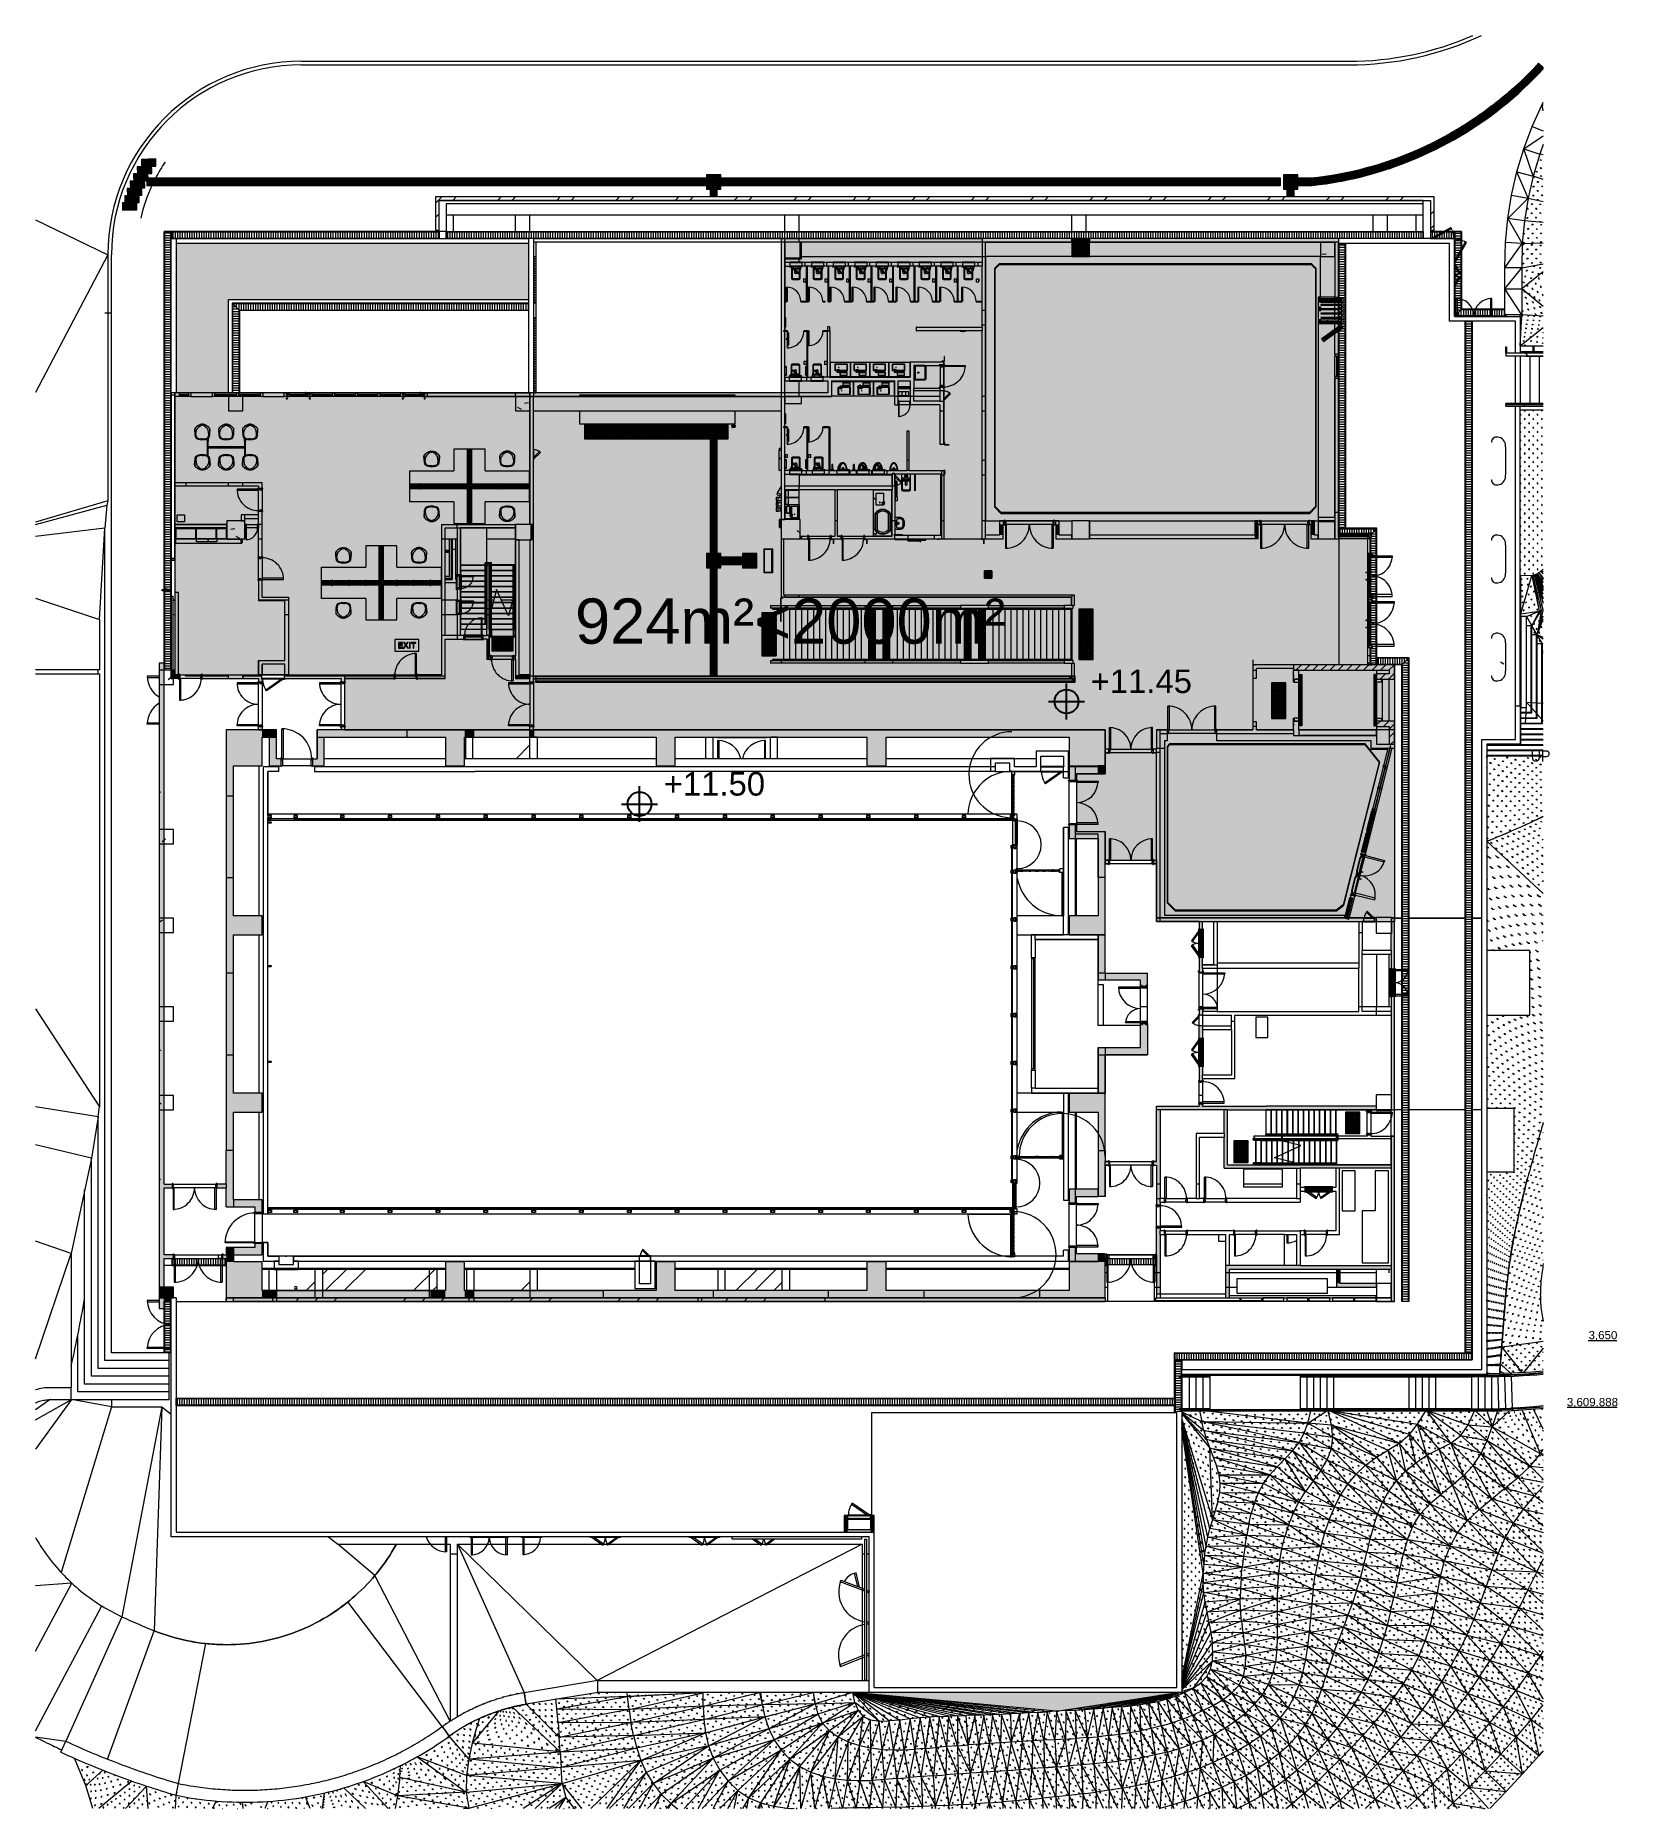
# Model space of a CAD drawing. Header units: millimetres. Extents: x -57519 to 497916, y -349472 to 446842.
# Drawn here: x 431769 to 497916, y -13502 to 60655 of the extents above; entities that cross this region are included whole.
import ezdxf

# ---------------------------------------------------------------- set-up
doc = ezdxf.new("R2010")
doc.units = ezdxf.units.MM
doc.linetypes.add('Hidden', pattern=[7.14375, 4.7625, -2.38125])
doc.linetypes.add('Overhead', pattern=[3.96875, 2.38125, -1.5875])
for name, color, linetype, lineweight in [('A-ANNO-NOTE', 131, 'Continuous', 25), ('A-CLNG', 13, 'Continuous', 5), ('A-CLNG-PATT', 13, 'Continuous', 5), ('A-DETL', 90, 'Continuous', 5), ('A-DETL-GENF', 92, 'Continuous', 5), ('A-DETL-THIN', 151, 'Continuous', 9), ('A-DOOR', 31, 'Continuous', 5), ('A-DOOR-FRAM', 31, 'Continuous', 5), ('A-FLOR', 192, 'Continuous', 5), ('A-FLOR-HRAL', 11, 'Continuous', 5), ('A-FLOR-HRAL-MBND', 5, 'Overhead', 5), ('A-FLOR-LEVL', 51, 'Continuous', 5), ('A-FLOR-PATT', 8, 'Continuous', 5), ('A-GENM', 13, 'Continuous', 5), ('A-GLAZ', 151, 'Continuous', 5), ('A-GLAZ-CURT', 52, 'Continuous', 20), ('A-GLAZ-CWMG', 51, 'Continuous', 20), ('A-WALL', 113, 'Continuous', 20), ('A-WALL-PATT', 111, 'Continuous', 20), ('G-ANNO-TEXT', 231, 'Continuous', 5), ('I-FURN', 30, 'Continuous', 5), ('P-SANR-FIXT', 6, 'Continuous', 5), ('Q-CASE', 31, 'Continuous', 5), ('Q-CASE-HDLN', 31, 'Hidden', 5), ('Q-SPCQ', 91, 'Continuous', 5), ('S-BEAM', 12, 'Continuous', 20), ('S-COLS', 52, 'Continuous', 20), ('S-STRS', 31, 'Continuous', 5), ('S-STRS-ANNO', 31, 'Continuous', 5), ('S-STRS-IDEN', 31, 'Continuous', 5), ('S-STRS-MBND', 31, 'Overhead', 5)]:
    doc.layers.add(name, color=color, linetype=linetype, lineweight=lineweight)
doc.styles.add('Arial_2', font='arial.ttf', dxfattribs={"height": 983.532934})
doc.styles.add('Arial_3', font='arial.ttf', dxfattribs={"height": 344.236527})
doc.styles.add('Swis721 BT', font='swiss.ttf', dxfattribs={"width": 0.9, "height": 473.035439})
doc.styles.add('Swis721 BT_10', font='swiss.ttf', dxfattribs={"height": 1892.141757})
pattern_1 = [(135, (399805.45, 0), (-530.3301, -530.3301), [])]
pattern_2 = [(90, (399820.45, 0), (-100, 6e-15), [])]
pattern_3 = [(0, (399805.45, 85), (0, 100), [])]
pattern_4 = [(270, (399805.45, 609.6), (100, 6e-15), [])]
pattern_5 = [(270, (399820.45, 0), (-100, -6e-15), [])]
pattern_6 = [(0, (399805.45, -85), (0, -100), [])]
pattern_7 = [(45, (399805.45, 0), (-176.7767, 176.7767), [])]
pattern_8 = [(50, (399805.4, 0), (3643.68, -318.78), [381, -4191]), (355, (399805.4, 0), (-704.86, 3821.14), [304.8, -3352.8]), (100.451, (400109, -26.6), (2938.85, 3502.33), [323.8, -3561.8]), (46.184, (399805.4, 1016), (5421.58, -840.86), [571.5, -6286.5]), (96.636, (400257, 946), (4748.05, 4948.55), [485.7, -5342.7]), (351.184, (399805.4, 1016), (4748.1, 4948.5), [457.2, -5029.2]), (21, (400313.4, 762), (3032.29, -2045.3), [381, -4191]), (326, (400313.4, 762), (1236.04, 3683.76), [304.8, -3352.8]), (71.451, (400566, 591.6), (4268.34, 1638.42), [323.8, -3561.8]), (37.5, (399805.4, 0), (61.772, 1691.1), [167.64, -3144.52, 167.64, -3235.96, -3365.5]), (37.5, (399805.4, 0), (61.772, 1691.1), [-6715.76, 167.64, -3197.86]), (7.5, (399805.4, 0), (1336.393, 2003.61), [167.64, -1772.92, 167.64, -3068.32, -1282.7]), (7.5, (399805.4, 0), (1336.393, 2003.61), [-5176.52, 167.64, -1115.06]), (327.5, (398672.6, 0), (2711.818, -114.579), [167.64, -1102.36, 167.64, -3794.76, -5257.8]), (327.5, (398672.6, 0), (2711.818, -114.579), [-5232.4, 167.64, -5090.16]), (317.5, (398164.6, 0), (2962.586, 508.533), [167.64, -1483.36, 167.64, -2463.8, -3733.8]), (317.5, (398164.6, 0), (2962.586, 508.533), [-4282.44, 167.64, -3566.16])]
pattern_9 = [(45, (399805.4, 0), (-2245.06, 2245.06), []), (45, (400599.2, 0), (5e-13, 4490.13), []), (45, (399011.7, 0), (5e-13, 4490.13), [])]

msp = doc.modelspace()

# ---------------------------------------------------------------- texts
at = {"layer": 'A-ANNO-NOTE', "lineweight": 5, "char_height": 983.53, "width": 5052, "attachment_point": 1, "line_spacing_factor": 0.938532, "style": 'Arial_2'}
for s, insert in [('+11.45', (475883.7, 34136.2)), ('+11.50', (458034, 29846.3))]:
    msp.add_mtext(s, dxfattribs=dict(at, insert=insert))
at = {"layer": 'G-ANNO-TEXT', "color": 7, "attachment_point": 1}
for s, insert, char_height, width, line_spacing_factor, style in [('924m²<2000m²', (454327.1, 37107.9), 1892.142, 22461.052, 1.00667, 'Swis721 BT_10'), ('3,650', (496705.5, 6470.3), 344.24, 1436.329, 0.938532, 'Arial_3'), ('3,609.888', (495797.7, 3670.3), 344.24, 2553.474, 0.938532, 'Arial_3')]:
    msp.add_mtext(s, dxfattribs=dict(at, insert=insert, char_height=char_height, width=width, line_spacing_factor=line_spacing_factor, style=style))
at = {"layer": 'S-STRS-IDEN', "insert": (494286.3, 30757.4), "char_height": 473.04, "width": 942.857, "attachment_point": 1, "line_spacing_factor": 1.00667, "style": 'Swis721 BT'}
msp.add_mtext('UP', dxfattribs=at)

# ---------------------------------------------------------------- blocks, each defined once
blk = doc.blocks.new('DLN-Double Door__X03_ - _M13_1500 x 2600 _WH_-16954903-1_F SINGLE OCCUPANCY DIAGRAM')
at = {"layer": 'A-DOOR', "color": 253}
for p, q in [((-750, -105), (-750, -825)), ((-700, -825), (-700, -105)), ((700, -825), (700, -105)), ((750, -105), (750, -825)), ((-750, -825), (-700, -825)), ((750, -825), (700, -825))]:
    blk.add_line(p, q, dxfattribs=at)
for centre, start, end in [((-750, -75), 270, 357.66503), ((750, -75), 182.33497, 270)]:
    blk.add_arc(centre, 750, start, end, dxfattribs=at)
at = {"layer": 'A-DOOR-FRAM', "color": 253}
for p, q in [((-790, -105), (-790, -75)), ((790, -105), (-790, -105)), ((790, -75), (790, -105))]:
    blk.add_line(p, q, dxfattribs=at)
blk = doc.blocks.new('DLN-Single Door__X01_ - _M05_ 900 x 2450 _WH_-16935527-1_F SINGLE OCCUPANCY DIAGRAM')
at = {"layer": 'A-DOOR', "color": 191}
for p, q in [((-460, 105), (-490, 105)), ((-490, 105), (-490, 75)), ((-490, 75), (-460, 75)), ((-460, 75), (-460, 105)), ((490, 105), (460, 105)), ((460, 105), (460, 75)), ((460, 75), (490, 75)), ((490, 75), (490, 105)), ((-460, -75), (-490, -75)), ((-490, -75), (-490, -105)), ((-490, -105), (-466, -105)), ((-460, -101), (-460, -75)), ((-400, -75), (-450, -75)), ((-450, -75), (-450, -975)), ((-400, -975), (-400, -75)), ((490, -75), (460, -75)), ((460, -75), (460, -105)), ((460, -105), (490, -105)), ((490, -105), (490, -75)), ((-450, -975), (-400, -975))]:
    blk.add_line(p, q, dxfattribs=at)
blk.add_arc((-450, -75), 900, 270, 0.5, dxfattribs=at)
at = {"layer": 'A-DOOR-FRAM', "color": 191}
for p, q in [((-425, 75), (-475, 75)), ((-475, 75), (-475, -75)), ((-425, -25), (-425, 75)), ((425, 75), (425, -25)), ((475, 75), (425, 75)), ((475, -75), (475, 75)), ((-475, -75), (-450, -75)), ((-450, -75), (-450, -25)), ((-450, -25), (-425, -25)), ((425, -25), (450, -25)), ((450, -25), (450, -75)), ((450, -75), (475, -75))]:
    blk.add_line(p, q, dxfattribs=at)
blk = doc.blocks.new('M_Double-Uneven - _M33_ 1500 x 2200-14592180-1_F SINGLE OCCUPANCY DIAGRAM')
at = {"layer": 'A-DOOR', "color": 253}
for p, q in [((-1448, 75), (-1398, 75)), ((-1448, -76), (-1448, 75)), ((-1398, 75), (-1398, -24)), ((52, 75), (102, 75)), ((52, -24), (52, 75)), ((102, 75), (102, -76)), ((-1448, -96), (-1485, -96)), ((-1485, -96), (-1485, -101)), ((-1485, -101), (-1448, -101)), ((-1395, -76), (-1448, -76)), ((-1448, -76), (-1448, -99)), ((-1433, -99), (-1433, -81)), ((-1433, -81), (-1395, -81)), ((-1423, -24), (-1423, -76)), ((-1398, -24), (-1423, -24)), ((-1423, -75), (-1423, -698)), ((-1423, -75), (-1372, -75)), ((-1423, -698), (-1401, -698)), ((-1395, -81), (-1395, -76)), ((-1372, -75), (-1372, -698)), ((26, -75), (26, -1000)), ((77, -75), (26, -75)), ((102, -76), (49, -76)), ((49, -76), (49, -81)), ((49, -81), (87, -81)), ((77, -24), (52, -24)), ((77, -76), (77, -24)), ((77, -75), (77, -1000)), ((87, -81), (87, -99)), ((102, -99), (102, -76)), ((139, -96), (102, -96)), ((102, -101), (139, -101)), ((139, -101), (139, -96)), ((77, -1000), (26, -1000))]:
    blk.add_line(p, q, dxfattribs=at)
for centre, radius, start, end in [((-1440, -99), 7.5, 199.47122, 360), ((-1440, -99), 7.5, 180, 360), ((-1440, -99), 2, 180, 360), ((-1448, -75), 625, 272.29244, 0), ((102, -75), 925, 180, 268.45128), ((94, -99), 7.5, 180, 340.52878), ((94, -99), 7.5, 180, 0), ((94, -99), 2, 180, 0)]:
    blk.add_arc(centre, radius, start, end, dxfattribs=at)
at = {"layer": 'A-DOOR-FRAM', "color": 253}
for p, q in [((-1498, 96), (-1448, 96)), ((-1498, 76), (-1498, 96)), ((-1448, 76), (-1498, 76)), ((-1448, 96), (-1448, 76)), ((102, 76), (102, 96)), ((102, 96), (152, 96)), ((152, 76), (102, 76)), ((152, 96), (152, 76)), ((-1498, -76), (-1448, -76)), ((-1498, -96), (-1498, -76)), ((-1485, -96), (-1498, -96)), ((102, -76), (152, -76)), ((152, -96), (139, -96)), ((152, -76), (152, -96))]:
    blk.add_line(p, q, dxfattribs=at)
blk = doc.blocks.new('DLN-Double Door__X03_ - _M31x_1800 x 2000 _WH_-16954913-1_F SINGLE OCCUPANCY DIAGRAM')
at = {"layer": 'A-DOOR', "color": 191}
for p, q in [((-850, -75), (-900, -75)), ((-900, -75), (-900, -975)), ((-850, -975), (-850, -75)), ((850, -75), (900, -75)), ((850, -975), (850, -75)), ((900, -75), (900, -975)), ((-900, -975), (-850, -975)), ((900, -975), (850, -975))]:
    blk.add_line(p, q, dxfattribs=at)
for centre, start, end in [((-900, -75), 270, 359.99228), ((900, -75), 180.00772, 197.6), ((900, -75), 197.6, 215.7), ((900, -75), 215.7, 233.8), ((900, -75), 233.8, 251.9), ((900, -75), 251.9, 270)]:
    blk.add_arc(centre, 900, start, end, dxfattribs=at)
at = {"layer": 'A-DOOR', "color": 253}
for centre, start, end in [((900, -75), 179.5, 180.00772), ((-900, -75), 359.99228, 0.5)]:
    blk.add_arc(centre, 900, start, end, dxfattribs=at)
at = {"layer": 'A-DOOR-FRAM', "color": 253}
for p, q in [((-910, 105), (-940, 105)), ((-940, 105), (-940, 75)), ((-940, 75), (-910, 75)), ((-875, 75), (-925, 75)), ((-925, 75), (-925, -75)), ((-910, 75), (-910, 105)), ((-875, -25), (-875, 75)), ((875, 75), (875, -25)), ((925, 75), (875, 75)), ((940, 105), (910, 105)), ((910, 105), (910, 75)), ((910, 75), (940, 75)), ((925, -75), (925, 75)), ((940, 75), (940, 105)), ((-900, -75), (-900, -25)), ((-900, -25), (-875, -25)), ((875, -25), (900, -25)), ((900, -25), (900, -75))]:
    blk.add_line(p, q, dxfattribs=at)
at = {"layer": 'A-DOOR-FRAM', "color": 191}
for p, q in [((-910, -75), (-940, -75)), ((-940, -75), (-940, -105)), ((-940, -105), (-910, -105)), ((-925, -75), (-900, -75)), ((-910, -105), (-910, -75)), ((900, -75), (925, -75)), ((940, -75), (910, -75)), ((910, -75), (910, -105)), ((910, -105), (940, -105)), ((940, -105), (940, -75))]:
    blk.add_line(p, q, dxfattribs=at)
blk = doc.blocks.new('DLN-Double Door__X03_ - _M31x_1800 x 2000 _WH_-V918-1_F SINGLE OCCUPANCY DIAGRAM')
at = {"layer": 'A-DOOR', "color": 253}
for p, q in [((-850, -75), (-900, -75)), ((-900, -75), (-900, -975)), ((-850, -975), (-850, -75)), ((850, -75), (900, -75)), ((850, -975), (850, -75)), ((900, -75), (900, -975)), ((-900, -975), (-850, -975)), ((900, -975), (850, -975))]:
    blk.add_line(p, q, dxfattribs=at)
for centre, start, end in [((-900, -75), 270, 0.5), ((900, -75), 179.5, 270)]:
    blk.add_arc(centre, 900, start, end, dxfattribs=at)
at = {"layer": 'A-DOOR-FRAM', "color": 253}
for p, q in [((-910, 105), (-940, 105)), ((-940, 105), (-940, 75)), ((-940, 75), (-910, 75)), ((-875, 75), (-925, 75)), ((-925, 75), (-925, -75)), ((-910, 75), (-910, 105)), ((-875, -25), (-875, 75)), ((875, 75), (875, -25)), ((925, 75), (875, 75)), ((940, 105), (910, 105)), ((910, 105), (910, 75)), ((910, 75), (940, 75)), ((925, -75), (925, 75)), ((940, 75), (940, 105)), ((-910, -75), (-940, -75)), ((-940, -75), (-940, -105)), ((-940, -105), (-910, -105)), ((-925, -75), (-900, -75)), ((-910, -105), (-910, -75)), ((-900, -75), (-900, -25)), ((-900, -25), (-875, -25)), ((875, -25), (900, -25)), ((900, -25), (900, -75)), ((900, -75), (925, -75)), ((940, -75), (910, -75)), ((910, -75), (910, -105)), ((910, -105), (940, -105)), ((940, -105), (940, -75))]:
    blk.add_line(p, q, dxfattribs=at)
blk = doc.blocks.new('DLN-Double Door__X03_ - _M50y_2000 x 2200 _WH_-16954919-1_F SINGLE OCCUPANCY DIAGRAM')
at = {"layer": 'A-DOOR', "color": 253}
for p, q in [((-950, -75), (-1000, -75)), ((-1000, -75), (-1000, -1075)), ((-950, -1075), (-950, -75)), ((950, -75), (1000, -75)), ((950, -1075), (950, -75)), ((1000, -75), (1000, -1075)), ((-1000, -1075), (-950, -1075)), ((1000, -1075), (950, -1075))]:
    blk.add_line(p, q, dxfattribs=at)
for centre, start, end in [((-1000, -75), 270, 0.5), ((1000, -75), 179.5, 270)]:
    blk.add_arc(centre, 1000, start, end, dxfattribs=at)
at = {"layer": 'A-DOOR-FRAM', "color": 253}
for p, q in [((-1010, 105), (-1040, 105)), ((-1040, 105), (-1040, 75)), ((-1040, 75), (-1010, 75)), ((-975, 75), (-1025, 75)), ((-1025, 75), (-1025, -75)), ((-1010, 75), (-1010, 105)), ((-975, -25), (-975, 75)), ((975, 75), (975, -25)), ((1025, 75), (975, 75)), ((1040, 105), (1010, 105)), ((1010, 105), (1010, 75)), ((1010, 75), (1040, 75)), ((1025, -75), (1025, 75)), ((1040, 75), (1040, 105)), ((-1010, -75), (-1040, -75)), ((-1040, -75), (-1040, -105)), ((-1040, -105), (-1010, -105)), ((-1025, -75), (-1000, -75)), ((-1010, -105), (-1010, -75)), ((-1000, -75), (-1000, -25)), ((-1000, -25), (-975, -25)), ((975, -25), (1000, -25)), ((1000, -25), (1000, -75)), ((1000, -75), (1025, -75)), ((1040, -75), (1010, -75)), ((1010, -75), (1010, -105)), ((1010, -105), (1040, -105)), ((1040, -105), (1040, -75))]:
    blk.add_line(p, q, dxfattribs=at)
blk = doc.blocks.new('DLN-Double Door__X03_ - _M31_1800 x 2450 _WH_-16954920-1_F SINGLE OCCUPANCY DIAGRAM')
at = {"layer": 'A-DOOR', "color": 253}
for p, q in [((-850, -75), (-900, -75)), ((-900, -75), (-900, -975)), ((-850, -975), (-850, -75)), ((850, -75), (900, -75)), ((850, -975), (850, -75)), ((900, -75), (900, -975)), ((-900, -975), (-850, -975)), ((900, -975), (850, -975))]:
    blk.add_line(p, q, dxfattribs=at)
for centre, start, end in [((-900, -75), 270, 0.5), ((900, -75), 179.5, 270)]:
    blk.add_arc(centre, 900, start, end, dxfattribs=at)
at = {"layer": 'A-DOOR-FRAM', "color": 253}
for p, q in [((-910, 105), (-940, 105)), ((-940, 105), (-940, 75)), ((-940, 75), (-910, 75)), ((-875, 75), (-925, 75)), ((-925, 75), (-925, -75)), ((-910, 75), (-910, 105)), ((-875, -25), (-875, 75)), ((875, 75), (875, -25)), ((925, 75), (875, 75)), ((940, 105), (910, 105)), ((910, 105), (910, 75)), ((910, 75), (940, 75)), ((925, -75), (925, 75)), ((940, 75), (940, 105)), ((-910, -75), (-940, -75)), ((-940, -75), (-940, -105)), ((-940, -105), (-910, -105)), ((-925, -75), (-900, -75)), ((-910, -105), (-910, -75)), ((-900, -75), (-900, -25)), ((-900, -25), (-875, -25)), ((875, -25), (900, -25)), ((900, -25), (900, -75)), ((900, -75), (925, -75)), ((940, -75), (910, -75)), ((910, -75), (910, -105)), ((910, -105), (940, -105)), ((940, -105), (940, -75))]:
    blk.add_line(p, q, dxfattribs=at)
blk = doc.blocks.new('DLN-Double Door__X03_ - _M50_2000 x 2450 _WH_-16954915-1_F SINGLE OCCUPANCY DIAGRAM')
at = {"layer": 'A-DOOR', "color": 253}
for p, q in [((-950, -75), (-1000, -75)), ((-1000, -75), (-1000, -1075)), ((-950, -1075), (-950, -75)), ((950, -75), (1000, -75)), ((950, -1075), (950, -75)), ((1000, -75), (1000, -1075)), ((-1000, -1075), (-950, -1075)), ((1000, -1075), (950, -1075))]:
    blk.add_line(p, q, dxfattribs=at)
for centre, start, end in [((-1000, -75), 270, 0.5), ((1000, -75), 179.5, 270)]:
    blk.add_arc(centre, 1000, start, end, dxfattribs=at)
at = {"layer": 'A-DOOR-FRAM', "color": 253}
for p, q in [((-1010, 105), (-1040, 105)), ((-1040, 105), (-1040, 75)), ((-1040, 75), (-1010, 75)), ((-975, 75), (-1025, 75)), ((-1025, 75), (-1025, -75)), ((-1010, 75), (-1010, 105)), ((-975, -25), (-975, 75)), ((975, 75), (975, -25)), ((1025, 75), (975, 75)), ((1040, 105), (1010, 105)), ((1010, 105), (1010, 75)), ((1010, 75), (1040, 75)), ((1025, -75), (1025, 75)), ((1040, 75), (1040, 105)), ((-1010, -75), (-1040, -75)), ((-1040, -75), (-1040, -105)), ((-1040, -105), (-1010, -105)), ((-1025, -75), (-1000, -75)), ((-1010, -105), (-1010, -75)), ((-1000, -75), (-1000, -25)), ((-1000, -25), (-975, -25)), ((975, -25), (1000, -25)), ((1000, -25), (1000, -75)), ((1000, -75), (1025, -75)), ((1040, -75), (1010, -75)), ((1010, -75), (1010, -105)), ((1010, -105), (1040, -105)), ((1040, -105), (1040, -75))]:
    blk.add_line(p, q, dxfattribs=at)
blk = doc.blocks.new('DLN-Single Door__X01_ - _M05y_ 900 x 2200 _WH_-16935531-1_F SINGLE OCCUPANCY DIAGRAM')
at = {"layer": 'A-DOOR', "color": 253}
for p, q in [((-460, 105), (-490, 105)), ((-490, 105), (-490, 75)), ((-490, 75), (-460, 75)), ((-460, 75), (-460, 105)), ((490, 105), (460, 105)), ((460, 105), (460, 75)), ((460, 75), (490, 75)), ((490, 75), (490, 105)), ((-460, -75), (-490, -75)), ((-490, -75), (-490, -105)), ((-490, -105), (-460, -105)), ((-460, -105), (-460, -75)), ((-400, -75), (-450, -75)), ((-450, -75), (-450, -975)), ((-400, -975), (-400, -75)), ((490, -75), (460, -75)), ((460, -75), (460, -105)), ((460, -105), (490, -105)), ((490, -105), (490, -75)), ((-450, -975), (-400, -975))]:
    blk.add_line(p, q, dxfattribs=at)
blk.add_arc((-450, -75), 900, 270, 0.5, dxfattribs=at)
at = {"layer": 'A-DOOR-FRAM', "color": 253}
for p, q in [((-425, 75), (-475, 75)), ((-475, 75), (-475, -75)), ((-425, -25), (-425, 75)), ((425, 75), (425, -25)), ((475, 75), (425, 75)), ((475, -75), (475, 75)), ((-475, -75), (-450, -75)), ((-450, -75), (-450, -25)), ((-450, -25), (-425, -25)), ((425, -25), (450, -25)), ((450, -25), (450, -75)), ((450, -75), (475, -75))]:
    blk.add_line(p, q, dxfattribs=at)
blk = doc.blocks.new('DLN-Single Door__X01_ - _M05x_ 900 x 2000 _WH_-16935532-1_F SINGLE OCCUPANCY DIAGRAM')
at = {"layer": 'A-DOOR', "color": 253}
for p, q in [((-460, 105), (-490, 105)), ((-490, 105), (-490, 75)), ((-490, 75), (-460, 75)), ((-460, 75), (-460, 105)), ((490, 105), (460, 105)), ((460, 105), (460, 75)), ((460, 75), (490, 75)), ((490, 75), (490, 105)), ((-460, -75), (-490, -75)), ((-490, -75), (-490, -105)), ((-490, -105), (-460, -105)), ((-460, -105), (-460, -75)), ((-400, -75), (-450, -75)), ((-450, -75), (-450, -975)), ((-400, -975), (-400, -75)), ((490, -75), (460, -75)), ((460, -75), (460, -105)), ((460, -105), (490, -105)), ((490, -105), (490, -75)), ((-450, -975), (-400, -975))]:
    blk.add_line(p, q, dxfattribs=at)
blk.add_arc((-450, -75), 900, 270, 0.5, dxfattribs=at)
at = {"layer": 'A-DOOR-FRAM', "color": 253}
for p, q in [((-425, 75), (-475, 75)), ((-475, 75), (-475, -75)), ((-425, -25), (-425, 75)), ((425, 75), (425, -25)), ((475, 75), (425, 75)), ((475, -75), (475, 75)), ((-475, -75), (-450, -75)), ((-450, -75), (-450, -25)), ((-450, -25), (-425, -25)), ((425, -25), (450, -25)), ((450, -25), (450, -75)), ((450, -75), (475, -75))]:
    blk.add_line(p, q, dxfattribs=at)
blk = doc.blocks.new('DLN-Single Door__X01_ - _M02_ 900 x 2450 _WH_-16935533-1_F SINGLE OCCUPANCY DIAGRAM')
at = {"layer": 'A-DOOR', "color": 253}
for p, q in [((-460, 105), (-490, 105)), ((-490, 105), (-490, 75)), ((-490, 75), (-460, 75)), ((-460, 75), (-460, 105)), ((490, 105), (460, 105)), ((460, 105), (460, 75)), ((460, 75), (490, 75)), ((490, 75), (490, 105)), ((-460, -75), (-490, -75)), ((-490, -75), (-490, -105)), ((-490, -105), (-460, -105)), ((-460, -105), (-460, -75)), ((-400, -75), (-450, -75)), ((-450, -75), (-450, -975)), ((-400, -975), (-400, -75)), ((490, -75), (460, -75)), ((460, -75), (460, -105)), ((460, -105), (490, -105)), ((490, -105), (490, -75)), ((-450, -975), (-400, -975))]:
    blk.add_line(p, q, dxfattribs=at)
blk.add_arc((-450, -75), 900, 270, 0.5, dxfattribs=at)
at = {"layer": 'A-DOOR-FRAM', "color": 253}
for p, q in [((-425, 75), (-475, 75)), ((-475, 75), (-475, -75)), ((-425, -25), (-425, 75)), ((425, 75), (425, -25)), ((475, 75), (425, 75)), ((475, -75), (475, 75)), ((-475, -75), (-450, -75)), ((-450, -75), (-450, -25)), ((-450, -25), (-425, -25)), ((425, -25), (450, -25)), ((450, -25), (450, -75)), ((450, -75), (475, -75))]:
    blk.add_line(p, q, dxfattribs=at)
blk = doc.blocks.new('DLN-Double Door__X03_ - _M31x_1800 x 2000 _WH_-16954921-1_F SINGLE OCCUPANCY DIAGRAM')
at = {"layer": 'A-DOOR', "color": 191}
for p, q in [((-900, 975), (-850, 975)), ((-900, 75), (-900, 975)), ((-850, 975), (-850, 75)), ((850, 975), (850, 75)), ((900, 975), (850, 975)), ((900, 75), (900, 975)), ((-850, 75), (-900, 75)), ((850, 75), (900, 75))]:
    blk.add_line(p, q, dxfattribs=at)
for centre, start, end in [((-900, 75), 17.6, 90), ((900, 75), 90, 180.5), ((-900, 75), 359.5, 17.6)]:
    blk.add_arc(centre, 900, start, end, dxfattribs=at)
at = {"layer": 'A-DOOR-FRAM', "color": 191}
for p, q in [((-940, 105), (-910, 105)), ((-940, 75), (-940, 105)), ((-910, 75), (-940, 75)), ((-925, 75), (-900, 75)), ((-925, -75), (-925, 75)), ((-910, 105), (-910, 75)), ((-900, 75), (-900, 25)), ((-900, 25), (-875, 25)), ((-875, 25), (-875, -75)), ((875, 25), (900, 25)), ((875, -75), (875, 25)), ((900, 75), (925, 75)), ((900, 25), (900, 75)), ((910, 75), (910, 105)), ((910, 105), (940, 105)), ((940, 75), (910, 75)), ((925, 75), (925, -75)), ((940, 105), (940, 75)), ((-940, -75), (-910, -75)), ((-940, -105), (-940, -75)), ((-910, -105), (-940, -105)), ((-875, -75), (-925, -75)), ((-910, -75), (-910, -105)), ((925, -75), (875, -75)), ((910, -105), (910, -75)), ((910, -75), (940, -75)), ((940, -105), (910, -105)), ((940, -75), (940, -105))]:
    blk.add_line(p, q, dxfattribs=at)
blk = doc.blocks.new('DLN-Double Door__X03_ - _M50_2000 x 2450 _WH_-16954902-1_F SINGLE OCCUPANCY DIAGRAM')
at = {"layer": 'A-DOOR', "color": 253}
for p, q in [((-1000, -575), (-1000, -1075)), ((-950, -375), (-950, -105)), ((-950, -1075), (-950, -575)), ((950, -1075), (950, -105)), ((1000, -105), (1000, -1075)), ((-1000, -1075), (-950, -1075)), ((1000, -1075), (950, -1075))]:
    blk.add_line(p, q, dxfattribs=at)
for centre, start, end in [((-1000, -75), 270, 358.2578), ((1000, -75), 181.7422, 270)]:
    blk.add_arc(centre, 1000, start, end, dxfattribs=at)
at = {"layer": 'A-DOOR-FRAM', "color": 253}
for p, q in [((1040, -105), (-963, -105)), ((1040, -75), (1040, -105))]:
    blk.add_line(p, q, dxfattribs=at)
blk = doc.blocks.new('DLN-Double Door__X03_ - _M50_2000 x 2450 _WH_-V919-1_F SINGLE OCCUPANCY DIAGRAM')
at = {"layer": 'A-DOOR', "color": 253}
for p, q in [((-1000, -575), (-1000, -1075)), ((-950, -1075), (-950, -575)), ((950, -1075), (950, -575)), ((1000, -575), (1000, -1075)), ((-1000, -1075), (-950, -1075)), ((1000, -1075), (950, -1075))]:
    blk.add_line(p, q, dxfattribs=at)
for centre, start, end in [((-1000, -75), 270, 329.96922), ((1000, -75), 210.03078, 270)]:
    blk.add_arc(centre, 1000, start, end, dxfattribs=at)
blk = doc.blocks.new('DLN-Double Door__X03_ - _M31_1800 x 2450 _WH_-V920-1_F SINGLE OCCUPANCY DIAGRAM')
at = {"layer": 'A-DOOR', "color": 191}
for p, q in [((-850, -75), (-900, -75)), ((-900, -75), (-900, -975)), ((-850, -975), (-850, -75)), ((850, -75), (900, -75)), ((850, -975), (850, -75)), ((900, -75), (900, -975)), ((-900, -975), (-850, -975)), ((900, -975), (850, -975))]:
    blk.add_line(p, q, dxfattribs=at)
for centre, start, end in [((-900, -75), 270, 0.5), ((900, -75), 179.5, 215.7), ((900, -75), 215.7, 270)]:
    blk.add_arc(centre, 900, start, end, dxfattribs=at)
at = {"layer": 'A-DOOR-FRAM', "color": 191}
for p, q in [((-910, 105), (-940, 105)), ((-940, 105), (-940, 75)), ((-940, 75), (-910, 75)), ((-875, 75), (-925, 75)), ((-925, 75), (-925, -75)), ((-910, 75), (-910, 105)), ((-875, -25), (-875, 75)), ((875, 75), (875, -25)), ((925, 75), (875, 75)), ((940, 105), (910, 105)), ((910, 105), (910, 75)), ((910, 75), (940, 75)), ((925, -75), (925, 75)), ((940, 75), (940, 105)), ((-910, -75), (-940, -75)), ((-940, -75), (-940, -105)), ((-940, -105), (-910, -105)), ((-925, -75), (-900, -75)), ((-910, -105), (-910, -75)), ((-900, -75), (-900, -25)), ((-900, -25), (-875, -25)), ((875, -25), (900, -25)), ((900, -25), (900, -75)), ((900, -75), (925, -75)), ((940, -75), (910, -75)), ((910, -75), (910, -105)), ((910, -105), (940, -105)), ((940, -105), (940, -75))]:
    blk.add_line(p, q, dxfattribs=at)
blk = doc.blocks.new('DLN-Double Door__X03_ - _M48_2000 x 2450 _WH_-16954911-1_F SINGLE OCCUPANCY DIAGRAM')
at = {"layer": 'A-DOOR', "color": 191}
for p, q in [((-1000, 1075), (-950, 1075)), ((-1000, 75), (-1000, 1075)), ((-950, 1075), (-950, 75)), ((950, 1075), (950, 75)), ((1000, 1075), (950, 1075)), ((1000, 75), (1000, 1075)), ((-950, 75), (-1000, 75)), ((950, 75), (1000, 75))]:
    blk.add_line(p, q, dxfattribs=at)
for centre, start, end in [((-1000, 75), 359.5, 90), ((1000, 75), 90, 180.5)]:
    blk.add_arc(centre, 1000, start, end, dxfattribs=at)
at = {"layer": 'A-DOOR-FRAM', "color": 191}
for p, q in [((-1040, 105), (-1010, 105)), ((-1040, 75), (-1040, 105)), ((-1010, 75), (-1040, 75)), ((-1025, 75), (-1000, 75)), ((-1025, -75), (-1025, 75)), ((-1010, 105), (-1010, 75)), ((-1000, 75), (-1000, 25)), ((-1000, 25), (-975, 25)), ((-975, 25), (-975, -75)), ((975, 25), (1000, 25)), ((975, -75), (975, 25)), ((1000, 75), (1025, 75)), ((1000, 25), (1000, 75)), ((1010, 75), (1010, 105)), ((1010, 105), (1040, 105)), ((1040, 75), (1010, 75)), ((1025, 75), (1025, -75)), ((1040, 105), (1040, 75)), ((-1040, -75), (-1010, -75)), ((-1040, -105), (-1040, -75)), ((-1010, -105), (-1040, -105)), ((-975, -75), (-1025, -75)), ((-1010, -75), (-1010, -105)), ((1025, -75), (975, -75)), ((1010, -105), (1010, -75)), ((1010, -75), (1040, -75)), ((1040, -105), (1010, -105)), ((1040, -75), (1040, -105))]:
    blk.add_line(p, q, dxfattribs=at)
blk = doc.blocks.new('DLN-Single Door__X01_ - _M02a_ 900 x 2450 _WH_-16935534-1_F SINGLE OCCUPANCY DIAGRAM')
at = {"layer": 'A-DOOR', "color": 253}
for p, q in [((-450, 975), (-400, 975)), ((-450, 75), (-450, 975)), ((-400, 975), (-400, 75)), ((-490, 105), (-460, 105)), ((-490, 75), (-490, 105)), ((-460, 75), (-490, 75)), ((-460, 105), (-460, 75)), ((-400, 75), (-450, 75)), ((460, 75), (460, 105)), ((460, 105), (490, 105)), ((490, 75), (460, 75)), ((490, 105), (490, 75)), ((-490, -75), (-460, -75)), ((-490, -105), (-490, -75)), ((-460, -105), (-490, -105)), ((-460, -75), (-460, -105)), ((460, -105), (460, -75)), ((460, -75), (490, -75)), ((490, -105), (460, -105)), ((490, -75), (490, -105))]:
    blk.add_line(p, q, dxfattribs=at)
blk.add_arc((-450, 75), 900, 359.5, 90, dxfattribs=at)
at = {"layer": 'A-DOOR-FRAM', "color": 253}
for p, q in [((-475, 75), (-450, 75)), ((-475, -75), (-475, 75)), ((-450, 75), (-450, 25)), ((-450, 25), (-425, 25)), ((-425, 25), (-425, -75)), ((425, 25), (450, 25)), ((425, -75), (425, 25)), ((450, 75), (475, 75)), ((450, 25), (450, 75)), ((475, 75), (475, -75)), ((-425, -75), (-475, -75)), ((475, -75), (425, -75))]:
    blk.add_line(p, q, dxfattribs=at)
blk = doc.blocks.new('DLN-Single Door__X01_ - _M01a_ 900 x 2450 _WH_-16935536-1_F SINGLE OCCUPANCY DIAGRAM')
at = {"layer": 'A-DOOR', "color": 191}
for p, q in [((-450, 975), (-400, 975)), ((-450, 75), (-450, 975)), ((-400, 975), (-400, 75)), ((-490, 105), (-460, 105)), ((-490, 75), (-490, 105)), ((-460, 75), (-490, 75)), ((-460, 105), (-460, 75)), ((-400, 75), (-450, 75)), ((460, 75), (460, 105)), ((460, 105), (490, 105)), ((490, 75), (460, 75)), ((490, 105), (490, 75)), ((-490, -75), (-460, -75)), ((-490, -105), (-490, -75)), ((-460, -105), (-490, -105)), ((-460, -75), (-460, -105)), ((460, -105), (460, -75)), ((460, -75), (490, -75)), ((490, -105), (460, -105)), ((490, -75), (490, -105))]:
    blk.add_line(p, q, dxfattribs=at)
blk.add_arc((-450, 75), 900, 359.5, 90, dxfattribs=at)
at = {"layer": 'A-DOOR-FRAM', "color": 191}
for p, q in [((-475, 75), (-450, 75)), ((-475, -75), (-475, 75)), ((-450, 75), (-450, 25)), ((-450, 25), (-425, 25)), ((-425, 25), (-425, -75)), ((425, 25), (450, 25)), ((425, -75), (425, 25)), ((450, 75), (475, 75)), ((450, 25), (450, 75)), ((475, 75), (475, -75)), ((-425, -75), (-475, -75)), ((475, -75), (425, -75))]:
    blk.add_line(p, q, dxfattribs=at)
blk = doc.blocks.new('DLN-Double Door__X03_ - _M20_2000 x 2450 _WH_-16954918-1_F SINGLE OCCUPANCY DIAGRAM')
at = {"layer": 'A-DOOR', "color": 191}
for p, q in [((-950, -75), (-1000, -75)), ((-1000, -75), (-1000, -1075)), ((-950, -1075), (-950, -75)), ((950, -75), (1000, -75)), ((950, -1075), (950, -75)), ((1000, -75), (1000, -1075)), ((-1000, -1075), (-950, -1075)), ((1000, -1075), (950, -1075))]:
    blk.add_line(p, q, dxfattribs=at)
for centre, start, end in [((-1000, -75), 270, 0.5), ((1000, -75), 179.5, 270)]:
    blk.add_arc(centre, 1000, start, end, dxfattribs=at)
at = {"layer": 'A-DOOR-FRAM', "color": 191}
for p, q in [((-1010, 105), (-1040, 105)), ((-1040, 105), (-1040, 75)), ((-1040, 75), (-1010, 75)), ((-975, 75), (-1025, 75)), ((-1025, 75), (-1025, -75)), ((-1010, 75), (-1010, 105)), ((-975, -25), (-975, 75)), ((975, 75), (975, -25)), ((1025, 75), (975, 75)), ((1040, 105), (1010, 105)), ((1010, 105), (1010, 75)), ((1010, 75), (1040, 75)), ((1025, -75), (1025, 75)), ((1040, 75), (1040, 105)), ((-1010, -75), (-1040, -75)), ((-1040, -75), (-1040, -105)), ((-1040, -105), (-1010, -105)), ((-1025, -75), (-1000, -75)), ((-1010, -105), (-1010, -75)), ((-1000, -75), (-1000, -25)), ((-1000, -25), (-975, -25)), ((975, -25), (1000, -25)), ((1000, -25), (1000, -75)), ((1000, -75), (1025, -75)), ((1040, -75), (1010, -75)), ((1010, -75), (1010, -105)), ((1010, -105), (1040, -105)), ((1040, -105), (1040, -75))]:
    blk.add_line(p, q, dxfattribs=at)
blk = doc.blocks.new('Rectangular Mullion - DLN_75 x 150mm _WD_-6618246-1_F SINGLE OCCUPANCY DIAGRAM')
at = {"layer": 'A-GLAZ-CWMG', "lineweight": 5}
h = blk.add_hatch(dxfattribs=at)
h.set_pattern_fill('FP_832', color=256, style=0, pattern_type=2)
h.set_pattern_definition(pattern_1)
h.paths.add_polyline_path([(63139, 40754), (63139, 40904), (63014, 40904), (63014, 40754)], flags=0)
for p, q in [((63014, 40754), (63014, 40904)), ((63014, 40904), (63139, 40904)), ((63139, 40754), (63014, 40754))]:
    blk.add_line(p, q, dxfattribs=at)
blk = doc.blocks.new('Rectangular Mullion - DLN_75 x 150mm _WD_-7559592-1_F SINGLE OCCUPANCY DIAGRAM')
at = {"layer": 'A-GLAZ-CWMG', "lineweight": 5}
for p, q in [((0, 75), (-75, 75)), ((-75, 75), (-75, -75)), ((0, -75), (0, 75)), ((-75, -75), (0, -75))]:
    blk.add_line(p, q, dxfattribs=at)
blk = doc.blocks.new('Rectangular Mullion - DLN_75 x 150mm _WD_-V921-1_F SINGLE OCCUPANCY DIAGRAM')
at = {"layer": 'A-GLAZ-CWMG', "lineweight": 5}
h = blk.add_hatch(dxfattribs=at)
h.set_pattern_fill('FP_833', color=256, style=0, pattern_type=2)
h.set_pattern_definition(pattern_1)
h.paths.add_polyline_path([(63139, 41185), (63139, 41335), (63014, 41335), (63014, 41185)], flags=0)
for p, q in [((63014, 41185), (63014, 41335)), ((63014, 41335), (63139, 41335)), ((63139, 41185), (63014, 41185))]:
    blk.add_line(p, q, dxfattribs=at)
blk = doc.blocks.new('Rectangular Mullion - DLN_75 x 150mm _WD_-V922-1_F SINGLE OCCUPANCY DIAGRAM')
at = {"layer": 'A-GLAZ-CWMG', "lineweight": 5}
h = blk.add_hatch(dxfattribs=at)
h.set_pattern_fill('FP_832', color=256, style=0, pattern_type=2)
h.set_pattern_definition(pattern_1)
h.paths.add_polyline_path([(63059, 42455), (63139, 42457), (63139, 43305), (63059, 43305), (63059, 42457)], flags=0)
for p, q in [((63059, 43305), (63139, 43305)), ((63059, 42455), (63059, 43305)), ((63139, 42455), (63059, 42455))]:
    blk.add_line(p, q, dxfattribs=at)
blk = doc.blocks.new('Rectangular Mullion - DLN_75 x 150mm _WD_-6631644-1_F SINGLE OCCUPANCY DIAGRAM')
at = {"layer": 'A-GLAZ-CWMG', "lineweight": 5}
for p, q in [((-75, -75), (-75, 6)), ((0, 6), (0, -75)), ((0, -75), (-75, -75))]:
    blk.add_line(p, q, dxfattribs=at)
blk = doc.blocks.new('DLN-Lift Door - Lift Door - 1750 x 2800 _SO_ WH_-15287497-1_F SINGLE OCCUPANCY DIAGRAM')
at = {"layer": 'A-DOOR', "color": 191}
for p, q in [((-1075, 114.5), (-975, 114.5)), ((-1075, 114.5), (-1075, 112.5)), ((-975, 112.5), (-1075, 112.5)), ((-975, 112.5), (-975, 114.5)), ((-750, 87.5), (-875, 87.5)), ((-875, 87.5), (-875, -112.5)), ((-750, -112.5), (-750, 87.5)), ((875, 87.5), (750, 87.5)), ((750, 87.5), (750, -112.5)), ((875, -112.5), (875, 87.5)), ((975, 114.5), (1075, 114.5)), ((975, 114.5), (975, 112.5)), ((1075, 112.5), (975, 112.5)), ((1075, 112.5), (1075, 114.5)), ((-1075, -162.5), (-1075, -112.5)), ((-1075, -112.5), (0, -112.5)), ((-1075, -137.5), (1075, -137.5)), ((0, -162.5), (-1075, -162.5)), ((-1075, -232.5), (-1075, -182.5)), ((-1075, -182.5), (-487.5, -182.5)), ((1075, -207.5), (-1075, -207.5)), ((0, -232.5), (-1075, -232.5)), ((-875, -112.5), (-750, -112.5)), ((-750, -112.5), (-750, -152.5)), ((-750, -152.5), (-740, -152.5)), ((-750, -182.5), (-750, -222.5)), ((-750, -222.5), (-740, -222.5)), ((-740, -152.5), (-740, -162.5)), ((-740, -222.5), (-740, -232.5)), ((-497.5, -152.5), (-497.5, -162.5)), ((-497.5, -152.5), (-487.5, -152.5)), ((-497.5, -222.5), (-497.5, -232.5)), ((-497.5, -222.5), (-487.5, -222.5)), ((-487.5, -112.5), (-487.5, -152.5)), ((-487.5, -182.5), (-487.5, -222.5)), ((-487.5, -202.5), (487.5, -202.5)), ((0, -162.5), (0, -112.5)), ((0, -112.5), (1075, -112.5)), ((0, -112.5), (0, -162.5)), ((1075, -162.5), (0, -162.5)), ((0, -232.5), (0, -182.5)), ((0, -182.5), (0, -232.5)), ((1075, -232.5), (0, -232.5)), ((487.5, -112.5), (487.5, -152.5)), ((497.5, -152.5), (487.5, -152.5)), ((487.5, -182.5), (487.5, -222.5)), ((487.5, -182.5), (1075, -182.5)), ((497.5, -222.5), (487.5, -222.5)), ((497.5, -152.5), (497.5, -162.5)), ((497.5, -222.5), (497.5, -232.5)), ((740, -152.5), (740, -162.5)), ((750, -152.5), (740, -152.5)), ((740, -222.5), (740, -232.5)), ((750, -222.5), (740, -222.5)), ((750, -112.5), (750, -152.5)), ((750, -112.5), (875, -112.5)), ((750, -182.5), (750, -222.5)), ((1075, -112.5), (1075, -162.5)), ((1075, -182.5), (1075, -232.5))]:
    blk.add_line(p, q, dxfattribs=at)
blk = doc.blocks.new('DLN_Toilet - DLN_Toilet-2427093-1_F SINGLE OCCUPANCY DIAGRAM')
at = {"layer": 'P-SANR-FIXT', "color": 191}
for p, q in [((-185, -170), (-185, -273)), ((185, -170), (-185, -170)), ((-185, -273), (-185, -650)), ((155, -243), (-155, -243)), ((-155, -308), (-155, -618)), ((-135, -700), (135, -700)), ((125, -278), (-125, -278)), ((-80, -223), (-110, -223)), ((-110, -223), (-110, -243)), ((-110, -243), (-80, -243)), ((-105, -668), (105, -668)), ((-80, -243), (-80, -223)), ((-40, -427), (-40, -332)), ((-40, -332), (40, -332)), ((10, -457), (-10, -457)), ((40, -332), (40, -427)), ((80, -223), (80, -243)), ((110, -223), (80, -223)), ((80, -243), (110, -243)), ((110, -243), (110, -223)), ((155, -618), (155, -308)), ((185, -273), (185, -170)), ((185, -650), (185, -273))]:
    blk.add_line(p, q, dxfattribs=at)
for centre, radius, start, end in [((-155, -273), 30, 90, 180), ((-135, -650), 50, 180, 225), ((-135, -650), 50, 225, 270), ((-125, -308), 30, 165, 180), ((-105, -618), 50, 180, 270), ((-125, -308), 30, 150, 165), ((-125, -308), 30, 135, 150), ((-125, -308), 30, 105, 135), ((-125, -308), 30, 90, 105), ((-10, -427), 30, 180, 210), ((-10, -427), 30, 210, 255), ((-10, -427), 30, 255, 270), ((10, -427), 30, 270, 285), ((10, -427), 30, 285, 360), ((105, -618), 50, 270, 300), ((125, -308), 30, 75, 90), ((105, -618), 50, 300, 360), ((125, -308), 30, 360, 75), ((135, -650), 50, 270, 360), ((155, -273), 30, 360, 90)]:
    blk.add_arc(centre, radius, start, end, dxfattribs=at)
blk = doc.blocks.new('DLN_Toilet - DLN_Toilet-V937-1_F SINGLE OCCUPANCY DIAGRAM')
at = {"layer": 'P-SANR-FIXT', "color": 191}
for p, q in [((-185, -170), (-185, -273)), ((185, -170), (-185, -170)), ((-185, -273), (-185, -650)), ((155, -243), (-155, -243)), ((-155, -308), (-155, -618)), ((-135, -700), (135, -700)), ((125, -278), (-125, -278)), ((-80, -223), (-110, -223)), ((-110, -223), (-110, -243)), ((-110, -243), (-80, -243)), ((-105, -668), (105, -668)), ((-80, -243), (-80, -223)), ((-40, -427), (-40, -332)), ((-40, -332), (40, -332)), ((10, -457), (-10, -457)), ((40, -332), (40, -427)), ((80, -223), (80, -243)), ((110, -223), (80, -223)), ((80, -243), (110, -243)), ((110, -243), (110, -223)), ((155, -618), (155, -308)), ((185, -273), (185, -170)), ((185, -650), (185, -273))]:
    blk.add_line(p, q, dxfattribs=at)
for centre, radius, start, end in [((-155, -273), 30, 90, 180), ((-135, -650), 50, 180, 225), ((-135, -650), 50, 225, 270), ((-125, -308), 30, 90, 180), ((-105, -618), 50, 180, 195), ((-105, -618), 50, 195, 225), ((-105, -618), 50, 225, 240), ((-105, -618), 50, 240, 270), ((-10, -427), 30, 180, 270), ((10, -427), 30, 270, 360), ((105, -618), 50, 270, 360), ((125, -308), 30, 360, 90), ((135, -650), 50, 270, 360), ((155, -273), 30, 60, 90), ((155, -273), 30, 360, 60)]:
    blk.add_arc(centre, radius, start, end, dxfattribs=at)
blk = doc.blocks.new('DLN_Toilet - DLN_Toilet-V938-1_F SINGLE OCCUPANCY DIAGRAM')
at = {"layer": 'P-SANR-FIXT', "color": 191}
for p, q in [((-185, -170), (-185, -273)), ((185, -170), (-185, -170)), ((-185, -273), (-185, -650)), ((155, -243), (-155, -243)), ((-155, -308), (-155, -618)), ((-135, -700), (135, -700)), ((125, -278), (-125, -278)), ((-80, -223), (-110, -223)), ((-110, -223), (-110, -243)), ((-110, -243), (-80, -243)), ((-105, -668), (105, -668)), ((-80, -243), (-80, -223)), ((-40, -427), (-40, -332)), ((-40, -332), (40, -332)), ((10, -457), (-10, -457)), ((40, -332), (40, -427)), ((80, -223), (80, -243)), ((110, -223), (80, -223)), ((80, -243), (110, -243)), ((110, -243), (110, -223)), ((155, -618), (155, -308)), ((185, -273), (185, -170)), ((185, -650), (185, -273))]:
    blk.add_line(p, q, dxfattribs=at)
for centre, radius, start, end in [((-155, -273), 30, 90, 180), ((-135, -650), 50, 180, 270), ((-125, -308), 30, 165, 180), ((-105, -618), 50, 180, 195), ((-125, -308), 30, 135, 165), ((-105, -618), 50, 195, 210), ((-105, -618), 50, 210, 225), ((-125, -308), 30, 90, 135), ((-105, -618), 50, 225, 240), ((-105, -618), 50, 240, 255), ((-105, -618), 50, 255, 270), ((-10, -427), 30, 180, 195), ((-10, -427), 30, 195, 225), ((-10, -427), 30, 225, 270), ((10, -427), 30, 270, 285), ((10, -427), 30, 285, 300), ((10, -427), 30, 300, 315), ((10, -427), 30, 315, 345), ((10, -427), 30, 345, 360), ((105, -618), 50, 270, 300), ((125, -308), 30, 75, 90), ((105, -618), 50, 300, 315), ((125, -308), 30, 360, 75), ((135, -650), 50, 270, 315), ((105, -618), 50, 315, 330), ((105, -618), 50, 330, 360), ((155, -273), 30, 360, 90), ((135, -650), 50, 315, 360)]:
    blk.add_arc(centre, radius, start, end, dxfattribs=at)
blk = doc.blocks.new('DLN_Toilet - DLN_Toilet-V939-1_F SINGLE OCCUPANCY DIAGRAM')
at = {"layer": 'P-SANR-FIXT', "color": 191}
for p, q in [((-185, -170), (-185, -273)), ((185, -170), (-185, -170)), ((-185, -273), (-185, -650)), ((155, -243), (-155, -243)), ((-155, -308), (-155, -618)), ((-135, -700), (135, -700)), ((125, -278), (-125, -278)), ((-80, -223), (-110, -223)), ((-110, -223), (-110, -243)), ((-110, -243), (-80, -243)), ((-105, -668), (105, -668)), ((-80, -243), (-80, -223)), ((-40, -427), (-40, -332)), ((-40, -332), (40, -332)), ((10, -457), (-10, -457)), ((40, -332), (40, -427)), ((80, -223), (80, -243)), ((110, -223), (80, -223)), ((80, -243), (110, -243)), ((110, -243), (110, -223)), ((155, -618), (155, -308)), ((185, -273), (185, -170)), ((185, -650), (185, -273))]:
    blk.add_line(p, q, dxfattribs=at)
for centre, radius, start, end in [((-155, -273), 30, 90, 180), ((-135, -650), 50, 180, 270), ((-125, -308), 30, 90, 180), ((-105, -618), 50, 180, 270), ((-10, -427), 30, 180, 270), ((10, -427), 30, 270, 360), ((105, -618), 50, 270, 360), ((125, -308), 30, 360, 90), ((135, -650), 50, 270, 360), ((155, -273), 30, 360, 90)]:
    blk.add_arc(centre, radius, start, end, dxfattribs=at)
blk = doc.blocks.new('HermanMiller_Collection_Eames_UpholsteredMoldedArmChair - Upholstered Plastic 4-leg Base-2621427-1_F SINGLE OCCUPANCY DIAGRAM')
at = {"layer": 'I-FURN', "color": 191}
for p, q in [((-318, 28), (-321, 0)), ((-248, 149), (-279, 114)), ((-124, 323), (-126, 323)), ((60, 269), (-120, 248)), ((83, 268), (60, 269)), ((83, 268), (93, 275)), ((125, 263), (83, 268)), ((248, 1), (247, 51)), ((248, 0), (248, 1)), ((248, 0), (248, -1)), ((269, 13), (269, 0)), ((278, 0), (278, 13)), ((-318, -28), (-321, 0)), ((-248, -149), (-279, -114)), ((-126, -323), (-124, -323)), ((60, -269), (-120, -248)), ((83, -268), (60, -269)), ((125, -263), (83, -268)), ((83, -268), (93, -275)), ((248, -1), (247, -51)), ((269, -13), (269, 0)), ((278, -13), (278, 0))]:
    blk.add_line(p, q, dxfattribs=at)
for centre, radius, start, end in [((147, -98), 531, 149.41111, 156.25777), ((-245, 20), 73.4, 148.11534, 173.42443), ((147, -98), 531, 141.81544, 149.41111), ((-608, 246), 355, 328.11534, 338.17065), ((53, -111), 398, 115.64462, 139.11621), ((81, 293), 22.1, 304.30614, 19.34162), ((102, 139), 126, 21.95262, 79.15265), ((-140, 41), 387, 1.43339, 21.95262), ((-271, 13), 549, 18.451, 23.20319), ((-271, 13), 549, 0, 18.451), ((147, 98), 531, 203.74223, 209.16578), ((-245, -20), 73.4, 186.57557, 211.88466), ((147, 98), 531, 209.16578, 218.18456), ((-608, -246), 355, 21.82935, 31.88466), ((53, 111), 398, 220.88379, 244.35538), ((81, -293), 22.1, 340.65838, 55.69386), ((102, -139), 126, 280.84735, 338.04738), ((-140, -41), 387, 338.04738, 358.56661), ((-271, -13), 549, 336.79681, 340.11154), ((-271, -13), 549, 340.11154, 360)]:
    blk.add_arc(centre, radius, start, end, dxfattribs=at)
for centre, major_axis, ratio, start_param, end_param in [((87, -418), (0, 837), 0.665393, 0.633807, 0.689312), ((-201, 300), (68, 75.2), 0.015729, 1.944615, 2.206038), ((-127, 181), (0, 137), 0.997902, 6.280317, 6.723004), ((-129, -350), (0, 668), 0.997902, 6.17094, 6.280317), ((-733, -5719), (0, 6071), 0.997902, 6.152583, 6.17094), ((58, 301), (-79.4, 10.4), 0.012863, 1.554281, 2.001245), ((54, -1296), (0, 1593), 0.465035, 6.157548, 6.183609), ((106, -411), (0, 701), 0.465035, 6.060021, 6.159998), ((125, -234), (0, 520), 0.465035, 6.001994, 6.057858), ((87, 418), (0, 837), 0.665393, 2.45228, 2.507786), ((-201, -300), (-68, 75.2), 0.015729, 0.935555, 1.196978), ((-127, -181), (0, 137), 0.997902, 2.701774, 3.144461), ((-129, 350), (0, 668), 0.997902, 3.144461, 3.253838), ((-733, 5719), (0, 6071), 0.997902, 3.253838, 3.272195), ((58, -301), (79.4, 10.4), 0.012863, 1.140348, 1.587312), ((54, 1296), (0, 1593), 0.465035, 3.241169, 3.26723), ((106, 411), (0, 701), 0.465035, 3.264779, 3.364757), ((125, 234), (0, 520), 0.465035, 3.36692, 3.422784)]:
    blk.add_ellipse(centre, major_axis=major_axis, ratio=ratio, start_param=start_param, end_param=end_param, dxfattribs=at)
for points, knots in [([(-339, 116), (-343, 107), (-349, 93), (-354, 74), (-358, 60), (-360, 45), (-362, 30), (-363, 15), (-364, 0), (-363, -15), (-362, -30), (-360, -45), (-358, -60), (-354, -74), (-349, -93), (-343, -107), (-339, -116)], [0, 0, 0, 0, 0.125, 0.1875, 0.25, 0.3125, 0.375, 0.4375, 0.5, 0.5625, 0.625, 0.6875, 0.75, 0.8125, 0.875, 1, 1, 1, 1]), ([(-335, 114), (-339, 107), (-345, 90), (-354, 57), (-360, 20), (-359, -20), (-355, -52), (-347, -84), (-340, -105), (-335, -114)], [0, 0, 0, 0, 0.111111, 0.222222, 0.444444, 0.583333, 0.722222, 0.861111, 1, 1, 1, 1]), ([(-335, 114), (-331, 123), (-323, 140), (-311, 162), (-300, 182), (-289, 198), (-278, 214), (-271, 223), (-267, 228)], [0, 0, 0, 0, 0.2, 0.4, 0.55, 0.7, 0.85, 1, 1, 1, 1]), ([(234, 229), (231, 235), (227, 242), (221, 250), (217, 255), (214, 259), (209, 264), (203, 269), (197, 273), (193, 276), (191, 277)], [0, 0, 0, 0, 0.25, 0.375, 0.4375, 0.5, 0.625, 0.75, 0.875, 1, 1, 1, 1]), ([(192, 265), (193, 264), (198, 261), (206, 254), (214, 245), (220, 235), (223, 230), (224, 227)], [0, 0, 0, 0, 0.2, 0.4, 0.7, 0.85, 1, 1, 1, 1]), ([(-335, -114), (-331, -123), (-323, -140), (-311, -162), (-300, -182), (-289, -198), (-278, -214), (-271, -223), (-267, -228)], [0, 0, 0, 0, 0.2, 0.4, 0.55, 0.7, 0.85, 1, 1, 1, 1]), ([(191, -277), (193, -276), (197, -273), (203, -269), (208, -264), (212, -261), (216, -257), (220, -251), (227, -242), (231, -235), (234, -229)], [0, 0, 0, 0, 0.125, 0.25, 0.375, 0.4375, 0.5, 0.625, 0.75, 1, 1, 1, 1]), ([(192, -265), (193, -264), (198, -261), (206, -254), (214, -245), (220, -235), (223, -230), (224, -227)], [0, 0, 0, 0, 0.2, 0.4, 0.7, 0.85, 1, 1, 1, 1])]:
    blk.add_open_spline(points, degree=3, knots=knots, dxfattribs=at)
for points in [[(-246, 259), (-250, 255), (-259, 245), (-267, 236), (-271, 231)], [(-231, 277), (-233, 274), (-239, 268), (-244, 262), (-246, 259)], [(-188, 310), (-196, 305), (-212, 296), (-225, 284), (-231, 277)], [(-227, 274), (-225, 277), (-219, 283), (-210, 291), (-199, 298), (-192, 302), (-188, 304)], [(-126, 323), (-137, 323), (-158, 321), (-178, 314), (-188, 310)], [(-50, 319), (-63, 320), (-87, 323), (-111, 323), (-124, 323)], [(58, 306), (40, 308), (4, 313), (-32, 317), (-50, 319)], [(96, 301), (93, 301), (88, 302), (78, 303), (68, 305), (61, 305), (58, 306)], [(91, 296), (94, 296), (102, 294), (112, 293), (121, 291), (125, 290), (127, 289)], [(107, 300), (106, 300), (104, 300), (100, 301), (97, 301), (96, 301)], [(159, 289), (150, 292), (133, 296), (116, 299), (107, 300)], [(172, 286), (170, 286), (165, 288), (161, 289), (159, 289)], [(191, 277), (188, 278), (184, 281), (177, 284), (174, 285), (172, 286)], [(224, 227), (229, 216), (239, 194), (250, 159), (259, 123), (265, 86), (269, 50), (269, 25), (269, 13)], [(-271, -231), (-267, -236), (-259, -245), (-250, -255), (-246, -259)], [(-246, -259), (-244, -262), (-239, -268), (-233, -274), (-231, -277)], [(-231, -277), (-225, -284), (-212, -296), (-196, -305), (-188, -310)], [(-227, -274), (-225, -277), (-219, -283), (-210, -291), (-199, -298), (-192, -302), (-188, -304)], [(-188, -310), (-178, -314), (-158, -321), (-137, -323), (-126, -323)], [(-124, -323), (-111, -323), (-87, -323), (-63, -320), (-50, -319)], [(-50, -319), (-32, -317), (4, -313), (40, -308), (58, -306)], [(58, -306), (61, -305), (68, -305), (78, -303), (88, -302), (93, -301), (96, -301)], [(91, -296), (94, -296), (102, -294), (112, -293), (121, -291), (125, -290), (127, -289)], [(96, -301), (97, -301), (100, -301), (104, -300), (106, -300), (107, -300)], [(107, -300), (116, -299), (133, -296), (150, -292), (159, -289)], [(159, -289), (161, -289), (165, -288), (170, -286), (172, -286)], [(172, -286), (174, -285), (177, -284), (184, -281), (188, -278), (191, -277)], [(224, -227), (229, -216), (239, -194), (250, -159), (259, -123), (265, -86), (269, -50), (269, -25), (269, -13)]]:
    blk.add_open_spline(points, degree=3, dxfattribs=at)
blk = doc.blocks.new('HermanMiller_Collection_Eames_UpholsteredMoldedArmChair - Upholstered Plastic 4-leg Base-2637177-1_F SINGLE OCCUPANCY DIAGRAM')
at = {"layer": 'I-FURN', "color": 191}
for p, q in [((-318, 28), (-321, 0)), ((-248, 149), (-279, 114)), ((-126, 323), (-124, 323)), ((60, 269), (-120, 248)), ((83, 268), (60, 269)), ((83, 268), (93, 275)), ((125, 263), (83, 268)), ((248, 1), (247, 51)), ((248, 0), (248, 1)), ((248, 0), (248, -1)), ((269, 13), (269, 0)), ((269, -13), (269, 0)), ((278, 13), (278, 0)), ((278, 0), (278, -13)), ((-318, -28), (-321, 0)), ((-248, -149), (-279, -114)), ((-124, -323), (-126, -323)), ((60, -269), (-120, -248)), ((83, -268), (60, -269)), ((125, -263), (83, -268)), ((83, -268), (93, -275)), ((248, -1), (247, -51))]:
    blk.add_line(p, q, dxfattribs=at)
for centre, radius, start, end in [((147, -98), 531, 150.83422, 156.25777), ((-245, 20), 73.4, 148.11534, 173.42443), ((147, -98), 531, 141.81544, 150.83422), ((-608, 246), 355, 328.11534, 338.17065), ((53, -111), 398, 115.64462, 139.11621), ((81, 293), 22.1, 304.30614, 19.34162), ((102, 139), 126, 21.95262, 79.15265), ((-140, 41), 387, 1.43339, 21.95262), ((-271, 13), 549, 19.88846, 23.20319), ((-271, 13), 549, 0, 19.88846), ((147, 98), 531, 203.74223, 210.58889), ((-245, -20), 73.4, 186.57557, 211.88466), ((147, 98), 531, 210.58889, 218.18456), ((-608, -246), 355, 21.82935, 31.88466), ((53, 111), 398, 220.88379, 244.35538), ((81, -293), 22.1, 340.65838, 55.69386), ((102, -139), 126, 280.84735, 338.04738), ((-140, -41), 387, 338.04738, 358.56661), ((-271, -13), 549, 336.79681, 341.549), ((-271, -13), 549, 341.549, 0)]:
    blk.add_arc(centre, radius, start, end, dxfattribs=at)
for centre, major_axis, ratio, start_param, end_param in [((87, -418), (0, 837), 0.665393, 0.633807, 0.689312), ((-201, 300), (68, 75.2), 0.015729, 1.944615, 2.206038), ((-127, 181), (0, 137), 0.997902, 6.280317, 6.723004), ((-129, -350), (0, 668), 0.997902, 6.17094, 6.280317), ((-733, -5719), (0, 6071), 0.997902, 6.152583, 6.17094), ((58, 301), (-79.4, 10.4), 0.012863, 1.554281, 2.001245), ((54, -1296), (0, 1593), 0.465035, 6.157548, 6.183609), ((106, -411), (0, 701), 0.465035, 6.060021, 6.159998), ((125, -234), (0, 520), 0.465035, 6.001994, 6.057858), ((87, 418), (0, 837), 0.665393, 2.45228, 2.507786), ((-201, -300), (-68, 75.2), 0.015729, 0.935555, 1.196978), ((-127, -181), (0, 137), 0.997902, 2.701774, 3.144461), ((-129, 350), (0, 668), 0.997902, 3.144461, 3.253838), ((-733, 5719), (0, 6071), 0.997902, 3.253838, 3.272195), ((58, -301), (79.4, 10.4), 0.012863, 1.140348, 1.587312), ((54, 1296), (0, 1593), 0.465035, 3.241169, 3.26723), ((106, 411), (0, 701), 0.465035, 3.264779, 3.364757), ((125, 234), (0, 520), 0.465035, 3.36692, 3.422784)]:
    blk.add_ellipse(centre, major_axis=major_axis, ratio=ratio, start_param=start_param, end_param=end_param, dxfattribs=at)
for points, knots in [([(-339, -116), (-343, -107), (-349, -93), (-354, -74), (-358, -60), (-360, -45), (-362, -30), (-363, -15), (-364, 0), (-363, 15), (-362, 30), (-360, 45), (-358, 60), (-354, 74), (-349, 93), (-343, 107), (-339, 116)], [-1, -1, -1, -1, -0.875, -0.8125, -0.75, -0.6875, -0.625, -0.5625, -0.5, -0.4375, -0.375, -0.3125, -0.25, -0.1875, -0.125, 0, 0, 0, 0]), ([(-335, -114), (-339, -107), (-345, -90), (-354, -57), (-360, -20), (-359, 20), (-355, 52), (-347, 84), (-340, 105), (-335, 114)], [0, 0, 0, 0, 0.111111, 0.222222, 0.444444, 0.583333, 0.722222, 0.861111, 1, 1, 1, 1]), ([(-335, 114), (-331, 123), (-323, 140), (-311, 162), (-300, 182), (-289, 198), (-278, 214), (-271, 223), (-267, 228)], [0, 0, 0, 0, 0.2, 0.4, 0.55, 0.7, 0.85, 1, 1, 1, 1]), ([(191, 277), (193, 276), (197, 273), (203, 269), (209, 264), (214, 259), (217, 255), (221, 250), (227, 242), (231, 235), (234, 229)], [-1, -1, -1, -1, -0.875, -0.75, -0.625, -0.5, -0.4375, -0.375, -0.25, 0, 0, 0, 0]), ([(192, 265), (193, 264), (198, 261), (206, 254), (214, 245), (220, 235), (223, 230), (224, 227)], [0, 0, 0, 0, 0.2, 0.4, 0.7, 0.85, 1, 1, 1, 1]), ([(-335, -114), (-331, -123), (-323, -140), (-311, -162), (-300, -182), (-289, -198), (-278, -214), (-271, -223), (-267, -228)], [0, 0, 0, 0, 0.2, 0.4, 0.55, 0.7, 0.85, 1, 1, 1, 1]), ([(234, -229), (231, -235), (227, -242), (221, -250), (217, -255), (214, -259), (209, -264), (203, -269), (197, -273), (193, -276), (191, -277)], [-1, -1, -1, -1, -0.75, -0.625, -0.5625, -0.5, -0.375, -0.25, -0.125, 0, 0, 0, 0]), ([(192, -265), (193, -264), (198, -261), (206, -254), (214, -245), (220, -235), (223, -230), (224, -227)], [0, 0, 0, 0, 0.2, 0.4, 0.7, 0.85, 1, 1, 1, 1])]:
    blk.add_open_spline(points, degree=3, knots=knots, dxfattribs=at)
for points in [[(-271, 231), (-267, 236), (-259, 245), (-250, 255), (-246, 259)], [(-246, 259), (-244, 262), (-239, 268), (-233, 274), (-231, 277)], [(-231, 277), (-225, 284), (-212, 296), (-196, 305), (-188, 310)], [(-227, 274), (-225, 277), (-219, 283), (-210, 291), (-199, 298), (-192, 302), (-188, 304)], [(-188, 310), (-178, 314), (-158, 321), (-137, 323), (-126, 323)], [(-124, 323), (-111, 323), (-87, 323), (-63, 320), (-50, 319)], [(-50, 319), (-32, 317), (4, 313), (40, 308), (58, 306)], [(58, 306), (61, 305), (68, 305), (78, 303), (88, 302), (93, 301), (96, 301)], [(91, 296), (94, 296), (102, 294), (112, 293), (121, 291), (125, 290), (127, 289)], [(96, 301), (97, 301), (100, 301), (104, 300), (106, 300), (107, 300)], [(107, 300), (116, 299), (133, 296), (150, 292), (159, 289)], [(159, 289), (161, 289), (165, 288), (170, 286), (172, 286)], [(172, 286), (174, 285), (177, 284), (184, 281), (188, 278), (191, 277)], [(224, 227), (229, 216), (239, 194), (250, 159), (259, 123), (265, 86), (269, 50), (269, 25), (269, 13)], [(-246, -259), (-250, -255), (-259, -245), (-267, -236), (-271, -231)], [(-231, -277), (-233, -274), (-239, -268), (-244, -262), (-246, -259)], [(-188, -310), (-196, -305), (-212, -296), (-225, -284), (-231, -277)], [(-227, -274), (-225, -277), (-219, -283), (-210, -291), (-199, -298), (-192, -302), (-188, -304)], [(-126, -323), (-137, -323), (-158, -321), (-178, -314), (-188, -310)], [(-50, -319), (-63, -320), (-87, -323), (-111, -323), (-124, -323)], [(58, -306), (40, -308), (4, -313), (-32, -317), (-50, -319)], [(96, -301), (93, -301), (88, -302), (78, -303), (68, -305), (61, -305), (58, -306)], [(91, -296), (94, -296), (102, -294), (112, -293), (121, -291), (125, -290), (127, -289)], [(107, -300), (106, -300), (104, -300), (100, -301), (97, -301), (96, -301)], [(159, -289), (150, -292), (133, -296), (116, -299), (107, -300)], [(172, -286), (170, -286), (165, -288), (161, -289), (159, -289)], [(191, -277), (188, -278), (184, -281), (177, -284), (174, -285), (172, -286)], [(224, -227), (229, -216), (239, -194), (250, -159), (259, -123), (265, -86), (269, -50), (269, -25), (269, -13)]]:
    blk.add_open_spline(points, degree=3, dxfattribs=at)
blk = doc.blocks.new('DLN-Access Panel__AP13_ - _AP13_ 900 x 1100 _WH_-16311033-1_F SINGLE OCCUPANCY DIAGRAM')
at = {"layer": 'A-DOOR', "color": 253}
for p, q in [((-490, 100), (-490, 110)), ((490, 110), (-490, 110)), ((-490, 100), (490, 100)), ((-436, 110), (287, 616)), ((316, 575), (-349, 110)), ((287, 616), (316, 575)), ((490, 100), (490, 110)), ((-490, -110), (-490, -100)), ((490, -100), (-490, -100)), ((-490, -110), (490, -110)), ((490, -110), (490, -100))]:
    blk.add_line(p, q, dxfattribs=at)
blk.add_arc((-450, 100), 900, 0.65347, 35, dxfattribs=at)
at = {"layer": 'A-DOOR-FRAM', "color": 253}
for p, q in [((-475, 100), (-475, -100)), ((475, 100), (475, -100))]:
    blk.add_line(p, q, dxfattribs=at)
blk = doc.blocks.new('DLN-Access Panel__AP12_ - _AP12_ 400 x 1100 _WH_-16942929-1_F SINGLE OCCUPANCY DIAGRAM')
at = {"layer": 'A-DOOR'}
h = blk.add_hatch(dxfattribs=at)
h.set_pattern_fill('FP_834', color=253, style=0, pattern_type=2)
h.set_pattern_definition([(225, (457254.9, 9497.5), (1237.437, -1237.437), []), (225, (457254.9, 7622.5), (1237.437, -1237.437), [])])
h.paths.add_polyline_path([(-125, -100), (-240, -100), (-240, -110), (240, -110), (240, -100)], flags=0)
at = {"layer": 'A-DOOR', "color": 253}
for p, q in [((-240, 100), (-240, 110)), ((240, 110), (-240, 110)), ((-240, 100), (240, 100)), ((240, 100), (240, 110)), ((-240, -110), (-240, -100)), ((240, -100), (-240, -100)), ((-240, -110), (240, -110)), ((-190, -110), (83, -383)), ((118, -347), (-119, -110)), ((83, -383), (118, -347)), ((240, -110), (240, -100))]:
    blk.add_line(p, q, dxfattribs=at)
blk.add_arc((-200, -100), 400, 315, 358.51929, dxfattribs=at)
at = {"layer": 'A-DOOR-FRAM', "color": 253}
for p, q in [((-225, 100), (-225, -100)), ((225, 100), (225, -100))]:
    blk.add_line(p, q, dxfattribs=at)
blk = doc.blocks.new('DLN-Single Door__X01_ - _M02_ 900 x 2450 _WH_-16935539-1_F SINGLE OCCUPANCY DIAGRAM')
at = {"layer": 'A-DOOR', "color": 191}
for p, q in [((-460, 80), (-490, 80)), ((-490, 80), (-490, 50)), ((-490, 50), (-460, 50)), ((-460, 50), (-460, 80)), ((490, 80), (460, 80)), ((460, 80), (460, 50)), ((460, 50), (490, 50)), ((490, 50), (490, 80)), ((-460, -50), (-490, -50)), ((-490, -50), (-490, -80)), ((-490, -80), (-460, -80)), ((-460, -80), (-460, -50)), ((-400, -50), (-450, -50)), ((-450, -50), (-450, -950)), ((-400, -950), (-400, -50)), ((490, -50), (460, -50)), ((460, -50), (460, -80)), ((460, -80), (490, -80)), ((490, -68), (490, -50)), ((490, -80), (490, -74)), ((-450, -950), (-400, -950))]:
    blk.add_line(p, q, dxfattribs=at)
blk.add_arc((-450, -50), 900, 270, 0.5, dxfattribs=at)
at = {"layer": 'A-DOOR-FRAM', "color": 191}
for p, q in [((-425, 50), (-475, 50)), ((-475, 50), (-475, -50)), ((-450, -50), (-450, 0)), ((-450, 0), (-425, 0)), ((-425, 0), (-425, 50)), ((425, 50), (425, 0)), ((475, 50), (425, 50)), ((475, -50), (475, 50)), ((-475, -50), (-450, -50)), ((425, 0), (450, 0)), ((450, 0), (450, -50)), ((450, -50), (475, -50))]:
    blk.add_line(p, q, dxfattribs=at)
blk = doc.blocks.new('DLN-Single Door__X01_ - _M10x_1250 x 2000 _WH_-16935541-1_F SINGLE OCCUPANCY DIAGRAM')
at = {"layer": 'A-DOOR', "color": 253}
for p, q in [((-625, 1400), (-575, 1400)), ((-625, 150), (-625, 1400)), ((-575, 1400), (-575, 150)), ((-665, 180), (-635, 180)), ((-665, 150), (-665, 180)), ((-635, 150), (-665, 150)), ((-635, 180), (-635, 150)), ((-575, 150), (-625, 150)), ((635, 150), (635, 180)), ((635, 180), (665, 180)), ((665, 150), (635, 150)), ((665, 180), (665, 150)), ((-665, -150), (-635, -150)), ((-665, -180), (-665, -150)), ((-635, -180), (-665, -180)), ((-635, -150), (-635, -180)), ((635, -180), (635, -150)), ((635, -150), (665, -150)), ((665, -180), (635, -180)), ((665, -150), (665, -180))]:
    blk.add_line(p, q, dxfattribs=at)
blk.add_arc((-625, 150), 1250, 359.5, 90, dxfattribs=at)
at = {"layer": 'A-DOOR-FRAM', "color": 253}
for p, q in [((-650, 150), (-625, 150)), ((-650, -150), (-650, 150)), ((-625, 150), (-625, 100)), ((-625, 100), (-600, 100)), ((-600, 100), (-600, -150)), ((600, 100), (625, 100)), ((600, -150), (600, 100)), ((625, 150), (650, 150)), ((625, 100), (625, 150)), ((650, 150), (650, -150)), ((-600, -150), (-650, -150)), ((650, -150), (600, -150))]:
    blk.add_line(p, q, dxfattribs=at)
blk = doc.blocks.new('DLN-Double Door__X03_ - _M31_1800 x 2450 _WH_-V955-1_F SINGLE OCCUPANCY DIAGRAM')
at = {"layer": 'A-DOOR', "color": 253}
for p, q in [((-850, -75), (-900, -75)), ((-900, -75), (-900, -975)), ((-850, -975), (-850, -75)), ((850, -75), (900, -75)), ((850, -975), (850, -75)), ((900, -75), (900, -975)), ((-900, -975), (-850, -975)), ((900, -975), (850, -975))]:
    blk.add_line(p, q, dxfattribs=at)
for centre, start, end in [((-900, -75), 270, 0.5), ((900, -75), 179.5, 270)]:
    blk.add_arc(centre, 900, start, end, dxfattribs=at)
at = {"layer": 'A-DOOR-FRAM', "color": 191}
for p, q in [((-910, 105), (-940, 105)), ((-940, 105), (-940, 75)), ((-940, 75), (-910, 75)), ((-875, 75), (-925, 75)), ((-910, 75), (-910, 105)), ((925, 75), (875, 75)), ((940, 105), (910, 105)), ((910, 105), (910, 75)), ((910, 75), (940, 75)), ((940, 75), (940, 105))]:
    blk.add_line(p, q, dxfattribs=at)
at = {"layer": 'A-DOOR-FRAM', "color": 253}
for p, q in [((-925, 75), (-925, -75)), ((-875, -25), (-875, 75)), ((875, 75), (875, -25)), ((925, -75), (925, 75)), ((-910, -75), (-940, -75)), ((-940, -75), (-940, -105)), ((-940, -105), (-910, -105)), ((-925, -75), (-900, -75)), ((-910, -105), (-910, -75)), ((-900, -75), (-900, -25)), ((-900, -25), (-875, -25)), ((875, -25), (900, -25)), ((900, -25), (900, -75)), ((900, -75), (925, -75)), ((940, -75), (910, -75)), ((910, -75), (910, -105)), ((910, -105), (940, -105)), ((940, -105), (940, -75))]:
    blk.add_line(p, q, dxfattribs=at)
blk = doc.blocks.new('DLN-Double Door__X03_ - _M32_1800 x 2000 _WH_-16954914-1_F SINGLE OCCUPANCY DIAGRAM')
at = {"layer": 'A-DOOR', "color": 191}
for p, q in [((-900, 1050), (-850, 1050)), ((-900, 150), (-900, 1050)), ((-850, 1050), (-850, 150)), ((850, 1050), (850, 150)), ((900, 1050), (850, 1050)), ((900, 150), (900, 1050)), ((-850, 150), (-900, 150)), ((850, 150), (900, 150))]:
    blk.add_line(p, q, dxfattribs=at)
for centre, start, end in [((-900, 150), 0.00772, 90), ((900, 150), 90, 179.99228)]:
    blk.add_arc(centre, 900, start, end, dxfattribs=at)
at = {"layer": 'A-DOOR', "color": 253}
for centre, start, end in [((900, 150), 179.99228, 180.5), ((-900, 150), 359.5, 0.00772)]:
    blk.add_arc(centre, 900, start, end, dxfattribs=at)
at = {"layer": 'A-DOOR-FRAM', "color": 191}
for p, q in [((-940, 180), (-910, 180)), ((-940, 150), (-940, 180)), ((-910, 150), (-940, 150)), ((-925, 150), (-900, 150)), ((-910, 180), (-910, 150)), ((900, 150), (925, 150)), ((910, 150), (910, 180)), ((910, 180), (940, 180)), ((940, 150), (910, 150)), ((940, 180), (940, 150))]:
    blk.add_line(p, q, dxfattribs=at)
at = {"layer": 'A-DOOR-FRAM', "color": 253}
for p, q in [((-925, -150), (-925, 150)), ((-900, 150), (-900, 100)), ((-900, 100), (-875, 100)), ((-875, 100), (-875, -150)), ((875, 100), (900, 100)), ((875, -150), (875, 100)), ((900, 100), (900, 150)), ((925, 150), (925, -150)), ((-940, -150), (-910, -150)), ((-940, -180), (-940, -150)), ((-910, -180), (-940, -180)), ((-875, -150), (-925, -150)), ((-910, -150), (-910, -180)), ((925, -150), (875, -150)), ((910, -180), (910, -150)), ((910, -150), (940, -150)), ((940, -180), (910, -180)), ((940, -150), (940, -180))]:
    blk.add_line(p, q, dxfattribs=at)
blk = doc.blocks.new('DLN-Double Door__X03_ - _M32_1800 x 2000 _WH_-16954925-1_F SINGLE OCCUPANCY DIAGRAM')
at = {"layer": 'A-DOOR', "color": 253}
for p, q in [((-850, -150), (-900, -150)), ((-900, -150), (-900, -1050)), ((-850, -1050), (-850, -150)), ((850, -150), (900, -150)), ((850, -1050), (850, -150)), ((900, -150), (900, -1050)), ((-900, -1050), (-850, -1050)), ((900, -1050), (850, -1050))]:
    blk.add_line(p, q, dxfattribs=at)
for centre, start, end in [((-900, -150), 270, 0.5), ((900, -150), 179.5, 270)]:
    blk.add_arc(centre, 900, start, end, dxfattribs=at)
at = {"layer": 'A-DOOR-FRAM', "color": 253}
for p, q in [((-910, 180), (-940, 180)), ((-940, 180), (-940, 150)), ((-940, 150), (-910, 150)), ((-875, 150), (-925, 150)), ((-925, 150), (-925, -150)), ((-910, 150), (-910, 180)), ((-875, -100), (-875, 150)), ((875, 150), (875, -100)), ((925, 150), (875, 150)), ((940, 180), (910, 180)), ((910, 180), (910, 150)), ((910, 150), (940, 150)), ((925, -150), (925, 150)), ((940, 150), (940, 180)), ((-910, -150), (-940, -150)), ((-940, -150), (-940, -180)), ((-940, -180), (-910, -180)), ((-925, -150), (-900, -150)), ((-910, -180), (-910, -150)), ((-900, -150), (-900, -100)), ((-900, -100), (-875, -100)), ((875, -100), (900, -100)), ((900, -100), (900, -150)), ((900, -150), (925, -150)), ((940, -150), (910, -150)), ((910, -150), (910, -180)), ((910, -180), (940, -180)), ((940, -180), (940, -150))]:
    blk.add_line(p, q, dxfattribs=at)
blk = doc.blocks.new('DLN_Sofa-3 - DLN_Sofa-3-3354486-1_F SINGLE OCCUPANCY DIAGRAM')
at = {"layer": 'I-FURN', "color": 191}
for p, q in [((0, -30), (0, 0)), ((600, 0), (600, -30)), ((0, 0), (600, 0)), ((0, -72), (0, -30)), ((299, -30), (0, -30)), ((600, -30), (0, -30)), ((0, -122), (0, -72)), ((0, -134), (0, -122)), ((299, -143), (0, -143)), ((299, -150), (0, -150)), ((299, -150), (0, -150)), ((0, -600), (299, -600)), ((299, -30), (299, -72)), ((299, -72), (299, -122)), ((299, -122), (299, -143)), ((299, -143), (299, -150)), ((299, -150), (299, -180)), ((299, -180), (299, -570)), ((299, -570), (299, -600)), ((301, -72), (301, -30)), ((600, -30), (301, -30)), ((301, -122), (301, -72)), ((301, -143), (301, -122)), ((301, -150), (301, -143)), ((600, -143), (301, -143)), ((600, -150), (301, -150)), ((301, -180), (301, -150)), ((600, -150), (301, -150)), ((301, -570), (301, -180)), ((301, -600), (301, -570)), ((301, -600), (600, -600)), ((600, -30), (600, -72)), ((600, -72), (600, -122)), ((600, -122), (600, -143)), ((600, -143), (600, -150)), ((600, -150), (600, -180)), ((600, -180), (600, -570)), ((600, -570), (600, -600))]:
    blk.add_line(p, q, dxfattribs=at)
blk = doc.blocks.new('DLN-Double Door__X03_ - _M18_2000 x 2450 _WH_-16954924-1_F SINGLE OCCUPANCY DIAGRAM')
at = {"layer": 'A-DOOR', "color": 253}
for p, q in [((-1000, -390), (-1000, -1150)), ((-950, -1150), (-950, -390)), ((950, -1150), (950, -390)), ((1000, -390), (1000, -1150)), ((-1000, -1150), (-950, -1150)), ((1000, -1150), (950, -1150))]:
    blk.add_line(p, q, dxfattribs=at)
for centre, start, end in [((-1000, -150), 270, 346.09916), ((1000, -150), 193.90084, 270)]:
    blk.add_arc(centre, 1000, start, end, dxfattribs=at)
blk = doc.blocks.new('DLN-Double Door__X03_ - _M17_2000 x 2450 _WH_-16954926-1_F SINGLE OCCUPANCY DIAGRAM')
at = {"layer": 'A-DOOR-FRAM', "color": 253}
for p, q in [((-1040, 150), (-1040, 180)), ((-1040, 180), (1040, 180)), ((1040, 180), (1040, 150))]:
    blk.add_line(p, q, dxfattribs=at)
blk = doc.blocks.new('DLN_Toilet-Disable - DLN_Toilet-Disable-2543874-1_F SINGLE OCCUPANCY DIAGRAM')
at = {"layer": 'P-SANR-FIXT', "color": 191}
for p, q in [((450, 1105), (360, 1105)), ((360, 1105), (360, 955)), ((360, 955), (450, 955)), ((371, 895), (371, 325)), ((409, 325), (409, 895)), ((440, 934), (410, 934)), ((440, 934), (410, 934)), ((440, 934), (410, 934)), ((410, 896), (440, 896)), ((410, 896), (440, 896)), ((410, 896), (440, 896)), ((450, 955), (440, 955)), ((440, 875), (440, 955)), ((440, 955), (440, 925)), ((450, 955), (440, 955)), ((440, 925), (440, 955)), ((440, 955), (440, 925)), ((450, 955), (440, 955)), ((440, 925), (440, 955)), ((440, 955), (440, 925)), ((440, 925), (440, 934)), ((440, 934), (440, 924)), ((440, 925), (440, 925)), ((440, 925), (440, 915)), ((440, 915), (440, 906)), ((440, 906), (440, 906)), ((440, 896), (440, 906)), ((440, 905), (440, 875)), ((440, 875), (440, 905)), ((440, 905), (440, 875)), ((440, 905), (440, 896)), ((440, 875), (440, 905)), ((440, 905), (440, 875)), ((440, 875), (450, 875)), ((440, 875), (450, 875)), ((440, 875), (450, 875)), ((450, 955), (450, 1105)), ((450, 875), (450, 955)), ((450, 955), (450, 875)), ((450, 875), (450, 955)), ((450, 955), (450, 875)), ((450, 875), (450, 955)), ((450, 955), (450, 875)), ((-425, 10), (-325, 10)), ((-425, 10), (-425, 0)), ((-325, 0), (-425, 0)), ((-394, 700), (-394, 128)), ((-356, 128), (-394, 128)), ((-394, 103), (-394, 10)), ((-356, 103), (-394, 103)), ((-365, 121), (-385, 121)), ((-385, 111), (-385, 121)), ((-385, 121), (-385, 111)), ((-385, 111), (-365, 111)), ((-377, 126), (-382, 126)), ((-382, 111), (-382, 121)), ((-382, 121), (-382, 111)), ((-382, 103), (-382, 116)), ((-382, 116), (-382, 116)), ((-377, 116), (-377, 128)), ((-377, 121), (-377, 111)), ((-377, 111), (-377, 121)), ((-377, 111), (-377, 121)), ((-377, 121), (-377, 111)), ((-377, 116), (-377, 116)), ((-377, 116), (-377, 116)), ((-377, 116), (-377, 103)), ((-377, 106), (-372, 106)), ((-372, 128), (-372, 116)), ((-367, 126), (-372, 126)), ((-372, 121), (-372, 111)), ((-372, 111), (-372, 121)), ((-372, 111), (-372, 121)), ((-372, 121), (-372, 111)), ((-372, 116), (-372, 116)), ((-372, 103), (-372, 116)), ((-372, 116), (-372, 116)), ((-367, 111), (-367, 121)), ((-367, 121), (-367, 111)), ((-367, 116), (-367, 116)), ((-367, 116), (-367, 103)), ((-365, 111), (-365, 121)), ((-365, 121), (-365, 111)), ((-362, 103), (-356, 103)), ((-356, 128), (-356, 700)), ((-356, 10), (-356, 103)), ((-325, 10), (-325, 0)), ((-185, 650), (-185, 273)), ((-185, 273), (-185, 145)), ((-185, 145), (-185, 0)), ((-185, 0), (185, 0)), ((-185, 0), (185, 0)), ((180, 150), (-180, 150)), ((-155, 308), (-155, 618)), ((-155, 243), (155, 243)), ((135, 700), (-135, 700)), ((125, 278), (-125, 278)), ((-110, 243), (-110, 223)), ((-110, 223), (-80, 223)), ((-105, 668), (105, 668)), ((-80, 223), (-80, 243)), ((-7, 93), (-67, 93)), ((-67, 93), (-67, 53)), ((-67, 53), (-7, 53)), ((-40, 427), (-40, 332)), ((-40, 332), (40, 332)), ((10, 457), (-10, 457)), ((-7, 53), (-7, 93)), ((67, 93), (7, 93)), ((7, 93), (7, 53)), ((7, 53), (67, 53)), ((40, 332), (40, 427)), ((67, 53), (67, 93)), ((80, 243), (80, 223)), ((80, 223), (110, 223)), ((110, 223), (110, 243)), ((155, 618), (155, 308)), ((185, 273), (185, 650)), ((185, 145), (185, 273)), ((185, 0), (185, 145)), ((440, 325), (410, 325)), ((410, 287), (440, 287)), ((450, 346), (440, 346)), ((440, 266), (440, 346)), ((440, 346), (440, 316)), ((440, 324), (440, 287)), ((440, 316), (440, 324)), ((440, 287), (440, 301)), ((440, 295), (440, 266)), ((440, 266), (450, 266)), ((450, 266), (450, 346)), ((450, 346), (450, 266))]:
    blk.add_line(p, q, dxfattribs=at)
at = {"layer": 'P-SANR-FIXT', "color": 191, "flags": 128}
for points in [[(410, 934), (389, 928), (375, 912), (371, 895)], [(390, 934), (396, 934), (410, 934)], [(410, 934), (396, 934), (390, 934)], [(410, 896), (396, 896), (390, 896)], [(390, 896), (396, 896), (410, 896)], [(409, 895), (409, 896), (410, 896)], [(371, 325), (377, 304), (394, 290), (410, 287)], [(410, 325), (409, 325), (409, 325)]]:
    blk.add_lwpolyline(points, dxfattribs=at)
at = {"layer": 'P-SANR-FIXT', "color": 191}
for centre, radius, start, end in [((-135, 650), 50, 90, 180), ((-155, 273), 30, 180, 270), ((-180, 145), 5, 90, 180), ((-105, 618), 50, 90, 180), ((-125, 308), 30, 180, 270), ((-10, 427), 30, 90, 180), ((10, 427), 30, 360, 90), ((105, 618), 50, 0, 90), ((125, 308), 30, 270, 0), ((135, 650), 50, 0, 90), ((155, 273), 30, 270, 0), ((180, 145), 5, 0, 90)]:
    blk.add_arc(centre, radius, start, end, dxfattribs=at)
blk = doc.blocks.new('202_glass dining table 2 - 30_ x 84_ x 22_-2636025-1_F SINGLE OCCUPANCY DIAGRAM')
at = {"layer": 'I-FURN', "color": 191}
for p, q in [((-761, 403), (-761, -191)), ((-710, 132), (-710, 403)), ((801, 132), (-710, 132)), ((-710, -191), (-710, 81)), ((-710, 81), (801, 81)), ((801, 403), (801, 132)), ((801, 81), (801, -191)), ((852, -191), (852, 403))]:
    blk.add_line(p, q, dxfattribs=at)
for centre, start, end in [((-736, 403), 360, 180), ((-736, 403), 180, 360), ((826, 403), 0, 180), ((826, 403), 180, 0), ((-736, -191), 0, 180), ((-736, -191), 180, 0), ((826, -191), 360, 180), ((826, -191), 180, 360)]:
    blk.add_arc(centre, 25.4, start, end, dxfattribs=at)
for centre in [(-736, -191), (826, -191)]:
    blk.add_ellipse(centre, major_axis=(0, 50.8), ratio=0.5, dxfattribs=at)
for points in [[(-749, 446), (-750, 445), (-753, 441), (-756, 434), (-759, 426), (-760, 417), (-761, 411), (-761, 408)], [(-761, 398), (-761, 396), (-761, 393), (-760, 391)], [(-711, 408), (-711, 411), (-711, 417), (-713, 426), (-715, 434), (-719, 441), (-722, 447), (-727, 451), (-730, 453), (-731, 453)], [(-711, 391), (-711, 393), (-711, 396), (-711, 398)], [(826, 454), (825, 454), (822, 453), (817, 451), (813, 447), (809, 441), (806, 434), (803, 426), (802, 417), (801, 411), (801, 408)], [(801, 398), (801, 396), (801, 393), (802, 390)], [(852, 408), (851, 411), (851, 417), (849, 426), (847, 434), (844, 441), (840, 447), (836, 451), (831, 453), (828, 454), (826, 454)], [(851, 390), (851, 393), (851, 396), (852, 398)], [(-761, -186), (-761, -183), (-761, -180), (-760, -178)], [(-736, -241), (-737, -241), (-740, -241), (-745, -238), (-749, -234), (-753, -228), (-756, -221), (-759, -213), (-760, -205), (-761, -198), (-761, -195)], [(-711, -195), (-711, -198), (-711, -205), (-713, -213), (-715, -221), (-719, -228), (-722, -234), (-727, -238), (-731, -241), (-734, -241), (-736, -241)], [(-711, -177), (-711, -180), (-711, -183), (-711, -186)], [(801, -186), (801, -183), (801, -180), (802, -177)], [(826, -241), (825, -241), (822, -241), (817, -238), (813, -234), (809, -228), (806, -221), (803, -213), (802, -205), (801, -198), (801, -195)], [(852, -195), (851, -198), (851, -205), (849, -213), (847, -221), (844, -228), (840, -234), (836, -238), (831, -241), (828, -241), (826, -241)]]:
    blk.add_open_spline(points, degree=3, dxfattribs=at)
for points, knots in [([(-736, 106), (-732, 110), (-727, 115), (-721, 121), (-717, 125), (-713, 129), (-711, 131), (-711, 131)], [0, 0, 0, 0, 0.1111111, 0.1666667, 0.2222222, 0.3333333, 0.4444444, 0.4444444, 0.4444444, 0.4444444]), ([(-711, 81), (-711, 81), (-711, 82), (-713, 83), (-715, 85), (-716, 87), (-719, 89), (-721, 92), (-724, 95), (-729, 100), (-733, 103), (-736, 106)], [0.5555556, 0.5555556, 0.5555556, 0.5555556, 0.6111111, 0.6666667, 0.7083333, 0.75, 0.7916667, 0.8333333, 0.875, 0.9166667, 1, 1, 1, 1]), ([(826, 106), (823, 110), (817, 115), (812, 121), (807, 125), (803, 129), (802, 131), (801, 131)], [0, 0, 0, 0, 0.1111111, 0.1666667, 0.2222222, 0.3333333, 0.4444444, 0.4444444, 0.4444444, 0.4444444]), ([(801, 81), (802, 82), (803, 83), (805, 85), (807, 87), (809, 89), (812, 92), (815, 95), (820, 100), (823, 104), (826, 106)], [0.5555556, 0.5555556, 0.5555556, 0.5555556, 0.6666667, 0.7083333, 0.75, 0.7916667, 0.8333333, 0.875, 0.9166667, 1, 1, 1, 1])]:
    blk.add_open_spline(points, degree=3, knots=knots, dxfattribs=at)
blk = doc.blocks.new('HermanMiller_Collection_Eames_UpholsteredMoldedArmChair - Upholstered Plastic 4-leg Base-V956-1_F SINGLE OCCUPANCY DIAGRAM')
at = {"layer": 'I-FURN', "color": 191}
for p, q in [((-318, 28), (-321, 0)), ((-248, 149), (-279, 114)), ((-124, 323), (-126, 323)), ((60, 269), (-120, 248)), ((83, 268), (60, 269)), ((83, 268), (93, 275)), ((125, 263), (83, 268)), ((248, 1), (247, 51)), ((248, 0), (248, 1)), ((248, 0), (248, -1)), ((269, 13), (269, 0)), ((278, 0), (278, 13)), ((-318, -28), (-321, 0)), ((-248, -149), (-279, -114)), ((-126, -323), (-124, -323)), ((60, -269), (-120, -248)), ((83, -268), (60, -269)), ((125, -263), (83, -268)), ((83, -268), (93, -275)), ((248, -1), (247, -51)), ((269, -13), (269, 0)), ((278, -13), (278, 0))]:
    blk.add_line(p, q, dxfattribs=at)
for centre, radius, start, end in [((147, -98), 531, 149.41111, 156.25777), ((-245, 20), 73.4, 148.11534, 173.42443), ((147, -98), 531, 141.81544, 149.41111), ((-608, 246), 355, 328.11534, 338.17065), ((53, -111), 398, 115.64462, 139.11621), ((81, 293), 22.1, 304.30614, 19.34162), ((102, 139), 126, 21.95262, 79.15265), ((-140, 41), 387, 1.43339, 21.95262), ((-271, 13), 549, 18.451, 23.20319), ((-271, 13), 549, 0, 18.451), ((147, 98), 531, 203.74223, 209.16578), ((-245, -20), 73.4, 186.57557, 211.88466), ((147, 98), 531, 209.16578, 218.18456), ((-608, -246), 355, 21.82935, 31.88466), ((53, 111), 398, 220.88379, 244.35538), ((81, -293), 22.1, 340.65838, 55.69386), ((102, -139), 126, 280.84735, 338.04738), ((-140, -41), 387, 338.04738, 358.56661), ((-271, -13), 549, 336.79681, 340.11154), ((-271, -13), 549, 340.11154, 360)]:
    blk.add_arc(centre, radius, start, end, dxfattribs=at)
for centre, major_axis, ratio, start_param, end_param in [((87, -418), (0, 837), 0.665393, 0.633807, 0.689312), ((-201, 300), (68, 75.2), 0.015729, 1.944615, 2.206038), ((-127, 181), (0, 137), 0.997902, 6.280317, 6.723004), ((-129, -350), (0, 668), 0.997902, 6.17094, 6.280317), ((-733, -5719), (0, 6071), 0.997902, 6.152583, 6.17094), ((58, 301), (-79.4, 10.4), 0.012863, 1.554281, 2.001245), ((54, -1296), (0, 1593), 0.465035, 6.157548, 6.183609), ((106, -411), (0, 701), 0.465035, 6.060021, 6.159998), ((125, -234), (0, 520), 0.465035, 6.001994, 6.057858), ((87, 418), (0, 837), 0.665393, 2.45228, 2.507786), ((-201, -300), (-68, 75.2), 0.015729, 0.935555, 1.196978), ((-127, -181), (0, 137), 0.997902, 2.701774, 3.144461), ((-129, 350), (0, 668), 0.997902, 3.144461, 3.253838), ((-733, 5719), (0, 6071), 0.997902, 3.253838, 3.272195), ((58, -301), (79.4, 10.4), 0.012863, 1.140348, 1.587312), ((54, 1296), (0, 1593), 0.465035, 3.241169, 3.26723), ((106, 411), (0, 701), 0.465035, 3.264779, 3.364757), ((125, 234), (0, 520), 0.465035, 3.36692, 3.422784)]:
    blk.add_ellipse(centre, major_axis=major_axis, ratio=ratio, start_param=start_param, end_param=end_param, dxfattribs=at)
for points, knots in [([(-339, 116), (-343, 107), (-349, 93), (-354, 74), (-358, 60), (-360, 45), (-362, 30), (-363, 15), (-364, 0), (-363, -15), (-362, -30), (-360, -45), (-358, -60), (-354, -74), (-349, -93), (-343, -107), (-339, -116)], [0, 0, 0, 0, 0.125, 0.1875, 0.25, 0.3125, 0.375, 0.4375, 0.5, 0.5625, 0.625, 0.6875, 0.75, 0.8125, 0.875, 1, 1, 1, 1]), ([(-335, 114), (-339, 107), (-345, 90), (-354, 57), (-360, 20), (-359, -20), (-355, -52), (-347, -84), (-340, -105), (-335, -114)], [0, 0, 0, 0, 0.111111, 0.222222, 0.444444, 0.583333, 0.722222, 0.861111, 1, 1, 1, 1]), ([(-335, 114), (-331, 123), (-323, 140), (-311, 162), (-300, 182), (-289, 198), (-278, 214), (-271, 223), (-267, 228)], [0, 0, 0, 0, 0.2, 0.4, 0.55, 0.7, 0.85, 1, 1, 1, 1]), ([(234, 229), (231, 235), (227, 242), (221, 250), (217, 255), (214, 259), (209, 264), (203, 269), (197, 273), (193, 276), (191, 277)], [0, 0, 0, 0, 0.25, 0.375, 0.4375, 0.5, 0.625, 0.75, 0.875, 1, 1, 1, 1]), ([(192, 265), (193, 264), (198, 261), (206, 254), (214, 245), (220, 235), (223, 230), (224, 227)], [0, 0, 0, 0, 0.2, 0.4, 0.7, 0.85, 1, 1, 1, 1]), ([(-335, -114), (-331, -123), (-323, -140), (-311, -162), (-300, -182), (-289, -198), (-278, -214), (-271, -223), (-267, -228)], [0, 0, 0, 0, 0.2, 0.4, 0.55, 0.7, 0.85, 1, 1, 1, 1]), ([(-229, -278), (-224, -284), (-211, -296), (-196, -305), (-188, -310)], [0.0329232, 0.0329232, 0.0329232, 0.0329232, 0.5, 1, 1, 1, 1]), ([(-225, -276), (-223, -278), (-218, -283), (-210, -291), (-199, -298), (-192, -302), (-188, -304)], [0.055747, 0.055747, 0.055747, 0.055747, 0.25, 0.5, 0.75, 1, 1, 1, 1]), ([(191, -277), (193, -276), (197, -273), (203, -269), (208, -264), (212, -261), (216, -257), (220, -251), (227, -242), (231, -235), (234, -229)], [0, 0, 0, 0, 0.125, 0.25, 0.375, 0.4375, 0.5, 0.625, 0.75, 1, 1, 1, 1]), ([(192, -265), (193, -264), (198, -261), (206, -254), (214, -245), (220, -235), (223, -230), (224, -227)], [0, 0, 0, 0, 0.2, 0.4, 0.7, 0.85, 1, 1, 1, 1])]:
    blk.add_open_spline(points, degree=3, knots=knots, dxfattribs=at)
for points in [[(-246, 259), (-250, 255), (-259, 245), (-267, 236), (-271, 231)], [(-231, 277), (-233, 274), (-239, 268), (-244, 262), (-246, 259)], [(-188, 310), (-196, 305), (-212, 296), (-225, 284), (-231, 277)], [(-227, 274), (-225, 277), (-219, 283), (-210, 291), (-199, 298), (-192, 302), (-188, 304)], [(-126, 323), (-137, 323), (-158, 321), (-178, 314), (-188, 310)], [(-50, 319), (-63, 320), (-87, 323), (-111, 323), (-124, 323)], [(58, 306), (40, 308), (4, 313), (-32, 317), (-50, 319)], [(96, 301), (93, 301), (88, 302), (78, 303), (68, 305), (61, 305), (58, 306)], [(91, 296), (94, 296), (102, 294), (112, 293), (121, 291), (125, 290), (127, 289)], [(107, 300), (106, 300), (104, 300), (100, 301), (97, 301), (96, 301)], [(159, 289), (150, 292), (133, 296), (116, 299), (107, 300)], [(172, 286), (170, 286), (165, 288), (161, 289), (159, 289)], [(191, 277), (188, 278), (184, 281), (177, 284), (174, 285), (172, 286)], [(224, 227), (229, 216), (239, 194), (250, 159), (259, 123), (265, 86), (269, 50), (269, 25), (269, 13)], [(-271, -231), (-267, -236), (-259, -245), (-250, -255), (-246, -259)], [(-246, -259), (-244, -262), (-239, -268), (-233, -274), (-231, -277)], [(-188, -310), (-178, -314), (-158, -321), (-137, -323), (-126, -323)], [(-124, -323), (-111, -323), (-87, -323), (-63, -320), (-50, -319)], [(-50, -319), (-32, -317), (4, -313), (40, -308), (58, -306)], [(58, -306), (61, -305), (68, -305), (78, -303), (88, -302), (93, -301), (96, -301)], [(91, -296), (94, -296), (102, -294), (112, -293), (121, -291), (125, -290), (127, -289)], [(96, -301), (97, -301), (100, -301), (104, -300), (106, -300), (107, -300)], [(107, -300), (116, -299), (133, -296), (150, -292), (159, -289)], [(159, -289), (161, -289), (165, -288), (170, -286), (172, -286)], [(172, -286), (174, -285), (177, -284), (184, -281), (188, -278), (191, -277)], [(224, -227), (229, -216), (239, -194), (250, -159), (259, -123), (265, -86), (269, -50), (269, -25), (269, -13)]]:
    blk.add_open_spline(points, degree=3, dxfattribs=at)
blk = doc.blocks.new('Rectangular Mullion - DLN_75 x 150mm _WD_-V957-1_F SINGLE OCCUPANCY DIAGRAM')
at = {"layer": 'A-GLAZ-CWMG', "lineweight": 5}
h = blk.add_hatch(dxfattribs=at)
h.set_pattern_fill('FP_832', color=256, style=0, pattern_type=2)
h.set_pattern_definition(pattern_1)
h.paths.add_polyline_path([(63121, 41450), (63139, 41481), (63139, 41781), (62992, 41524)], flags=0)
for p, q in [((62991, 41525), (63139, 41781)), ((63121, 41450), (62991, 41525)), ((63139, 41481), (63121, 41450))]:
    blk.add_line(p, q, dxfattribs=at)
blk = doc.blocks.new('Rectangular Mullion - DLN_75 x 150mm _WD_-V958-1_F SINGLE OCCUPANCY DIAGRAM')
at = {"layer": 'A-GLAZ-CWMG', "lineweight": 5}
for p, q in [((63014, 40965), (63014, 41115)), ((63014, 41115), (63139, 41115)), ((63139, 40965), (63014, 40965))]:
    blk.add_line(p, q, dxfattribs=at)
blk = doc.blocks.new('Rectangular Mullion - DLN_75 x 150mm _WD_-V959-1_F SINGLE OCCUPANCY DIAGRAM')
at = {"layer": 'A-GLAZ-CWMG', "lineweight": 5}
h = blk.add_hatch(dxfattribs=at)
h.set_pattern_fill('FP_835', color=256, style=0, pattern_type=2)
h.set_pattern_definition([(45, (462744.3, -41040.4), (-530.3301, 530.3301), [])])
h.paths.add_polyline_path([(0, -75), (-75, -75), (-75, 75), (0, 75)], flags=0)
for p, q in [((-75, -75), (-75, 75)), ((-75, 75), (0, 75)), ((0, 75), (0, -75)), ((0, -75), (-75, -75))]:
    blk.add_line(p, q, dxfattribs=at)
blk = doc.blocks.new('DLN_Partition Door - 600x2100_100x25 _WH_GH_-18247674-1_F SINGLE OCCUPANCY DIAGRAM')
at = {"layer": 'A-DOOR', "color": 191}
for p, q in [((20, 509), (20, 534)), ((20, 534), (620, 534)), ((620, 509), (20, 509)), ((620, 534), (620, 509))]:
    blk.add_line(p, q, dxfattribs=at)
blk.add_arc((20, 534), 600, 269.5, 360, dxfattribs=at)
at = {"layer": 'P-SANR-FIXT', "color": 191}
for p, q in [((25, 584), (0, 584)), ((0, 584), (0, 534)), ((0, 534), (25, 534)), ((25, 534), (25, 584)), ((25, -66), (0, -66)), ((0, -66), (0, -316)), ((0, -316), (25, -316)), ((25, -316), (25, -66))]:
    blk.add_line(p, q, dxfattribs=at)
blk = doc.blocks.new('DLN-Single Door__X05_ - _M43a_ 900 x 2100 _WH_-13704765-1_F SINGLE OCCUPANCY DIAGRAM')
at = {"layer": 'A-DOOR', "color": 253}
for p, q in [((-450, 975), (-400, 975)), ((-450, 75), (-450, 975)), ((-400, 975), (-400, 75)), ((-490, 105), (-460, 105)), ((-490, 75), (-490, 105)), ((-460, 75), (-490, 75)), ((-460, 105), (-460, 75)), ((-400, 75), (-450, 75)), ((460, 75), (460, 105)), ((460, 105), (490, 105)), ((490, 75), (460, 75)), ((490, 105), (490, 75)), ((-490, -75), (-460, -75)), ((-490, -105), (-490, -75)), ((-460, -105), (-490, -105)), ((-460, -75), (-460, -105)), ((460, -105), (460, -75)), ((460, -75), (490, -75)), ((490, -105), (460, -105)), ((490, -75), (490, -105))]:
    blk.add_line(p, q, dxfattribs=at)
blk.add_arc((-450, 75), 900, 359.5, 90, dxfattribs=at)
at = {"layer": 'A-DOOR-FRAM', "color": 253}
for p, q in [((-475, 75), (-450, 75)), ((-475, -75), (-475, 75)), ((-450, 75), (-450, 25)), ((-450, 25), (-425, 25)), ((-425, 25), (-425, -75)), ((425, 25), (450, 25)), ((425, -75), (425, 25)), ((450, 75), (475, 75)), ((450, 25), (450, 75)), ((475, 75), (475, -75)), ((-425, -75), (-475, -75)), ((475, -75), (425, -75))]:
    blk.add_line(p, q, dxfattribs=at)
blk = doc.blocks.new('DLN-Single Door__X01_ - _M02_ 900 x 2450 _WH_-16935526-1_F SINGLE OCCUPANCY DIAGRAM')
at = {"layer": 'A-DOOR', "color": 253}
for p, q in [((-450, -625), (-450, -975)), ((-400, -975), (-400, -625)), ((-450, -975), (-400, -975))]:
    blk.add_line(p, q, dxfattribs=at)
blk.add_arc((-450, -75), 900, 270, 296.74933, dxfattribs=at)
blk = doc.blocks.new('System Panel - DLN_Glazed - 25mm-6618254-1_F SINGLE OCCUPANCY DIAGRAM')
at = {"layer": 'A-GLAZ-CURT', "lineweight": 15}
for p, q in [((-302.5, 25), (-425, 25)), ((-425, 25), (-425, 0)), ((-425, 0), (-302.5, 0)), ((425, 25), (-302.5, 25)), ((-302.5, 0), (425, 0)), ((425, 0), (425, 25))]:
    blk.add_line(p, q, dxfattribs=at)
blk = doc.blocks.new('Rectangular Mullion - DLN_75 x 150mm _WD_-6618253-1_F SINGLE OCCUPANCY DIAGRAM')
at = {"layer": 'A-GLAZ-CWMG', "lineweight": 5}
h = blk.add_hatch(dxfattribs=at)
h.set_pattern_fill('FP_832', color=256, style=0, pattern_type=2)
h.set_pattern_definition(pattern_1)
h.paths.add_polyline_path([(86439, 49507), (86439, 49557), (85712, 49557), (85712, 49507)], flags=0)
h.paths.add_polyline_path([(85712, 49582), (86439, 49582), (86439, 49657), (85712, 49657)], flags=0)
h = blk.add_hatch(dxfattribs=at)
h.set_pattern_fill('FP_832', color=256, style=0, pattern_type=2)
h.set_pattern_definition(pattern_1)
h.paths.add_polyline_path([(86562, 49507), (86562, 49557), (86439, 49557), (86439, 49507)], flags=0)
h.paths.add_polyline_path([(86439, 49582), (86562, 49582), (86562, 49657), (86439, 49657)], flags=0)
for p, q in [((85712, 49657), (86439, 49657)), ((85712, 49507), (86439, 49507)), ((86439, 49657), (86562, 49657)), ((86439, 49507), (86562, 49507))]:
    blk.add_line(p, q, dxfattribs=at)
blk = doc.blocks.new('Rectangular Mullion - DLN_75 x 150mm _WD_-3529042-1_F SINGLE OCCUPANCY DIAGRAM')
at = {"layer": 'A-GLAZ-CWMG', "lineweight": 15}
for p, q in [((-75, 75), (0, 75)), ((-75, -75), (-75, 75)), ((0, 75), (0, -75)), ((0, -75), (-75, -75))]:
    blk.add_line(p, q, dxfattribs=at)
blk = doc.blocks.new('Rectangular Mullion - DLN_75 x 150mm _WD_-3529043-1_F SINGLE OCCUPANCY DIAGRAM')
at = {"layer": 'A-GLAZ-CWMG', "lineweight": 15}
for p, q in [((0, 75), (-75, 75)), ((-75, 75), (-75, -75)), ((0, -75), (0, 75)), ((-75, -75), (0, -75))]:
    blk.add_line(p, q, dxfattribs=at)
blk = doc.blocks.new('System Panel - DLN_Glazed - 25mm-V960-1_F SINGLE OCCUPANCY DIAGRAM')
at = {"layer": 'A-GLAZ-CURT', "lineweight": 15}
for p, q in [((425, 25), (-425, 25)), ((-425, 25), (-425, 0)), ((-425, 0), (425, 0)), ((425, 0), (425, 25))]:
    blk.add_line(p, q, dxfattribs=at)
blk = doc.blocks.new('Rectangular Mullion - DLN_75 x 150mm _WD_-V961-1_F SINGLE OCCUPANCY DIAGRAM')
at = {"layer": 'A-GLAZ-CWMG', "lineweight": 5}
h = blk.add_hatch(dxfattribs=at)
h.set_pattern_fill('FP_832', color=256, style=0, pattern_type=2)
h.set_pattern_definition(pattern_1)
h.paths.add_polyline_path([(86364, 46397), (86364, 47247), (86289, 47247), (86289, 46397)], flags=0)
h.paths.add_polyline_path([(86439, 46397), (86439, 47247), (86389, 47247), (86389, 46397)], flags=0)
for p, q in [((86289, 46397), (86289, 47247)), ((86439, 46397), (86439, 47247))]:
    blk.add_line(p, q, dxfattribs=at)
blk = doc.blocks.new('Rectangular Mullion - DLN_75 x 150mm _WD_-V962-1_F SINGLE OCCUPANCY DIAGRAM')
at = {"layer": 'A-GLAZ-CWMG', "lineweight": 15}
for p, q in [((0, 75), (-75, 75)), ((-75, 75), (-75, -75)), ((0, -75), (0, 75)), ((-75, -75), (0, -75))]:
    blk.add_line(p, q, dxfattribs=at)
blk = doc.blocks.new('System Panel - DLN_Glazed - 25mm-V963-1_F SINGLE OCCUPANCY DIAGRAM')
at = {"layer": 'A-GLAZ-CURT', "lineweight": 15}
for p, q in [((325, 25), (-425, 25)), ((-425, 25), (-425, 0)), ((-425, 0), (307, 0)), ((307, 0), (425, 0)), ((425, 25), (325, 25)), ((425, 0), (425, 25))]:
    blk.add_line(p, q, dxfattribs=at)
blk = doc.blocks.new('Rectangular Mullion - DLN_75 x 150mm _WD_-V964-1_F SINGLE OCCUPANCY DIAGRAM')
at = {"layer": 'A-GLAZ-CWMG', "lineweight": 5}
h = blk.add_hatch(dxfattribs=at)
h.set_pattern_fill('FP_832', color=256, style=0, pattern_type=2)
h.set_pattern_definition(pattern_1)
h.paths.add_polyline_path([(85883, 47893), (86439, 48282), (86439, 48374), (85840, 47954)], flags=0)
h.paths.add_polyline_path([(85825, 47974), (86439, 48404), (86434, 48462), (85797, 48015)], flags=0)
h = blk.add_hatch(dxfattribs=at)
h.set_pattern_fill('FP_832', color=256, style=0, pattern_type=2)
h.set_pattern_definition(pattern_1)
h.paths.add_polyline_path([(86439, 48282), (86579, 48380), (86536, 48442), (86439, 48374)], flags=0)
h.paths.add_polyline_path([(86439, 48404), (86522, 48462), (86493, 48503), (86439, 48462)], flags=0)
for p, q in [((86439, 48465), (85797, 48015)), ((86439, 48282), (85883, 47893)), ((86493, 48503), (86439, 48465)), ((86579, 48380), (86439, 48282))]:
    blk.add_line(p, q, dxfattribs=at)
blk = doc.blocks.new('Rectangular Mullion - DLN_75 x 150mm _WD_-V965-1_F SINGLE OCCUPANCY DIAGRAM')
at = {"layer": 'A-GLAZ-CWMG', "lineweight": 15}
for p, q in [((-75, 75), (0, 75)), ((-75, -75), (-75, 75)), ((0, 75), (0, -75)), ((0, -75), (-75, -75))]:
    blk.add_line(p, q, dxfattribs=at)
blk = doc.blocks.new('DLN-Access Panel__AP12_ - _AP12_ 400 x 1100 _WH_-16942932-1_F SINGLE OCCUPANCY DIAGRAM')
at = {"layer": 'A-DOOR', "color": 191}
for p, q in [((-240, 75), (-240, 85)), ((240, 85), (-240, 85)), ((-240, 75), (240, 75)), ((240, 75), (240, 85)), ((-240, -85), (-240, -75)), ((240, -75), (-240, -75)), ((-240, -85), (240, -85)), ((-190, -85), (83, -358)), ((118, -322), (-119, -85)), ((83, -358), (118, -322)), ((240, -85), (240, -75))]:
    blk.add_line(p, q, dxfattribs=at)
blk.add_arc((-200, -75), 400, 315, 358.51929, dxfattribs=at)
at = {"layer": 'A-DOOR-FRAM', "color": 191}
for p, q in [((-225, 75), (-225, -75)), ((225, 75), (225, -75))]:
    blk.add_line(p, q, dxfattribs=at)
blk = doc.blocks.new('DLN-Single Door__X01_ - _M03_ 900 x 2450 _WH_-18265741-1_F SINGLE OCCUPANCY DIAGRAM')
at = {"layer": 'A-DOOR', "color": 253}
for p, q in [((-450, 975), (-400, 975)), ((-450, 355), (-450, 975)), ((-400, 975), (-400, 355))]:
    blk.add_line(p, q, dxfattribs=at)
blk.add_arc((-450, 75), 900, 18.1627, 90, dxfattribs=at)
blk = doc.blocks.new('System Panel - _DLN__12_12mm laminated clear glass-12670549-1_F SINGLE OCCUPANCY DIAGRAM')
at = {"layer": 'A-GLAZ-CURT', "color": 253, "lineweight": 5}
for p, q in [((294, 13), (-294, 13)), ((-294, 13), (-294, -13)), ((294, -13), (294, 13)), ((-294, -13), (294, -13))]:
    blk.add_line(p, q, dxfattribs=at)
blk = doc.blocks.new('Rectangular Mullion - DLN_75 x 150mm _WD_-STUR_ OPENING-6630248-1_F SINGLE OCCUPANCY DIAGRAM')
at = {"layer": 'A-GLAZ-CWMG', "color": 253, "lineweight": 5}
for p, q in [((-75, 75), (0, 75)), ((-75, -75), (-75, 75)), ((0, 75), (0, -75)), ((0, -75), (-75, -75))]:
    blk.add_line(p, q, dxfattribs=at)
blk = doc.blocks.new('Rectangular Mullion - DLN_75 x 150mm _WD_-STUR_ OPENING-6630181-1_F SINGLE OCCUPANCY DIAGRAM')
at = {"layer": 'A-GLAZ-CWMG', "color": 253, "lineweight": 5}
for p, q in [((0, 75), (-75, 75)), ((-75, 75), (-75, -75)), ((-75, -75), (0, -75))]:
    blk.add_line(p, q, dxfattribs=at)
at = {"layer": 'A-GLAZ-CWMG', "color": 191, "lineweight": 5}
blk.add_line((0, -75), (0, 75), dxfattribs=at)
blk = doc.blocks.new('DLN-Double Door_X - Double Glazing Door-1700 x 2800 _WH_-AUTO-11148986-1_F SINGLE OCCUPANCY DIAGRAM')
at = {"layer": 'A-DOOR', "color": 253}
for p, q in [((-775, 75), (-850, 75)), ((-850, 75), (-850, 25)), ((-850, 25), (-775, 25)), ((-775, 75), (-185, 75)), ((-775, 25), (-775, 75)), ((-75, 55), (-775, 55)), ((-775, 55), (-775, 45)), ((-775, 45), (-75, 45)), ((-185, 25), (-775, 25)), ((-185, 85), (-115, 85)), ((-185, 85), (-185, 75)), ((-115, 75), (-185, 75)), ((-185, 25), (-115, 25)), ((-185, 25), (-185, 15)), ((-115, 15), (-185, 15)), ((-167.5, 85), (-167.5, 100)), ((-167.5, -60), (-167.5, 15)), ((-132.5, 100), (-132.5, 85)), ((-132.5, 15), (-132.5, -60)), ((-115, 75), (-115, 85)), ((-115, 75), (-75, 75)), ((-115, 15), (-115, 25)), ((-75, 25), (-115, 25)), ((0, 75), (-75, 75)), ((-75, 75), (-75, 25)), ((-75, 45), (-75, 55)), ((-75, 25), (0, 25)), ((0, 25), (0, 75)), ((0, 75), (75, 75)), ((0, 25), (0, 75)), ((75, 25), (0, 25)), ((15, 80), (60, 80)), ((15, 80), (15, 75)), ((22.5, 85), (22.5, 80)), ((22.5, 85), (52.5, 85)), ((52.5, 85), (22.5, 85)), ((52.5, 80), (52.5, 85)), ((60, 75), (60, 80)), ((115, 75), (75, 75)), ((75, 75), (75, 25)), ((75, 45), (75, 55)), ((75, 55), (775, 55)), ((775, 45), (75, 45)), ((75, 25), (115, 25)), ((115, 85), (185, 85)), ((115, 85), (115, 75)), ((185, 75), (115, 75)), ((115, 25), (185, 25)), ((115, 25), (115, 15)), ((185, 15), (115, 15)), ((132.5, 85), (132.5, 100)), ((132.5, -60), (132.5, 15)), ((167.5, 100), (167.5, 85)), ((167.5, 15), (167.5, -60)), ((185, 75), (185, 85)), ((775, 75), (185, 75)), ((185, 15), (185, 25)), ((185, 25), (775, 25)), ((775, 75), (850, 75)), ((775, 25), (775, 75)), ((775, 55), (775, 45)), ((850, 25), (775, 25)), ((850, 75), (850, 25)), ((-850, -95), (-850, -925)), ((-775, -75), (-840, -75)), ((-775, -925), (-775, -75)), ((-132.5, -60), (-167.5, -60)), ((167.5, -60), (132.5, -60)), ((775, -75), (840, -75)), ((775, -925), (775, -75)), ((850, -95), (850, -925)), ((-850, -925), (-775, -925)), ((850, -925), (775, -925))]:
    blk.add_line(p, q, dxfattribs=at)
at = {"layer": 'A-DOOR', "color": 191}
for p, q in [((-167.5, 160), (-132.5, 160)), ((-167.5, 100), (-167.5, 160)), ((-132.5, 160), (-132.5, 100)), ((132.5, 100), (132.5, 160)), ((132.5, 160), (167.5, 160)), ((167.5, 160), (167.5, 100))]:
    blk.add_line(p, q, dxfattribs=at)
at = {"layer": 'A-DOOR', "color": 253}
for centre, start, end in [((-850, -75), 270, 0.5), ((850, -75), 179.5, 270)]:
    blk.add_arc(centre, 850, start, end, dxfattribs=at)
at = {"layer": 'A-DOOR-FRAM', "color": 253}
for p, q in [((-915, 75), (-915, 95)), ((-915, 95), (-840, 95)), ((-840, 75), (-915, 75)), ((-900, 75), (-850, 75)), ((-900, -75), (-900, 75)), ((-850, 75), (-850, 25)), ((-850, 25), (-840, 25)), ((-840, 95), (-840, 75)), ((-840, 25), (-840, -75)), ((840, 95), (915, 95)), ((840, 75), (840, 95)), ((915, 75), (840, 75)), ((840, 25), (850, 25)), ((840, -75), (840, 25)), ((850, 75), (900, 75)), ((850, 25), (850, 75)), ((900, 75), (900, -75)), ((915, 95), (915, 75)), ((-915, -95), (-915, -75)), ((-915, -75), (-840, -75)), ((-840, -95), (-915, -95)), ((-840, -75), (-900, -75)), ((-840, -75), (-840, -95)), ((840, -75), (915, -75)), ((840, -95), (840, -75)), ((900, -75), (840, -75)), ((915, -95), (840, -95)), ((915, -75), (915, -95))]:
    blk.add_line(p, q, dxfattribs=at)
blk = doc.blocks.new('DLN-Double Door_X Corten_SingleDoorSwing - Double Glazing Door-1900 x 2800 _WH_ 2-18325793-1_F SINGLE OCCUPANCY DIAGRAM')
at = {"layer": 'A-DOOR'}
h = blk.add_hatch(dxfattribs=at)
h.set_pattern_fill('FP_836', color=253, style=0, pattern_type=2)
h.set_pattern_definition([(135, (435850.4, -87764.3), (-1237.437, -1237.437), []), (135, (433975.4, -87764.3), (-1237.437, -1237.437), [])])
h.paths.add_polyline_path([(860, -75), (860, -55), (75, -55), (75, -75), (301.2, -75)], flags=0)
h.paths.add_polyline_path([(860, -25), (75, -25), (75, -45), (860, -45)], flags=0)
at = {"layer": 'A-DOOR', "color": 253}
for p, q in [((-935, 1010), (-860, 1010)), ((-935, 95), (-935, 1010)), ((-860, 1010), (-860, 75)), ((860, 1010), (860, 75)), ((935, 1010), (860, 1010)), ((935, 95), (935, 1010)), ((-860, 75), (-925, 75)), ((-167.5, 60), (-132.5, 60)), ((-167.5, -15), (-167.5, 60)), ((-132.5, 60), (-132.5, -15)), ((132.5, -15), (132.5, 60)), ((132.5, 60), (167.5, 60)), ((167.5, 60), (167.5, -15)), ((860, 75), (925, 75)), ((-935, -75), (-935, -25)), ((-935, -25), (-860, -25)), ((-860, -75), (-935, -75)), ((-185, -25), (-860, -25)), ((-860, -25), (-860, -75)), ((-860, -45), (-75, -45)), ((-860, -55), (-860, -45)), ((-75, -55), (-860, -55)), ((-860, -75), (-185, -75)), ((-185, -15), (-115, -15)), ((-185, -15), (-185, -25)), ((-115, -25), (-185, -25)), ((-185, -75), (-115, -75)), ((-185, -75), (-185, -85)), ((-115, -85), (-185, -85)), ((-167.5, -100), (-167.5, -85)), ((-132.5, -85), (-132.5, -100)), ((-115, -25), (-115, -15)), ((-75, -25), (-115, -25)), ((-115, -85), (-115, -75)), ((-115, -75), (-75, -75)), ((-75, -75), (-75, -25)), ((-75, -25), (0, -25)), ((-75, -45), (-75, -55)), ((0, -75), (-75, -75)), ((0, -25), (0, -75)), ((75, -25), (0, -25)), ((0, -25), (0, -75)), ((0, -75), (75, -75)), ((15, -75), (15, -80)), ((60, -80), (15, -80)), ((22.5, -80), (22.5, -85)), ((22.5, -85), (52.5, -85)), ((52.5, -85), (22.5, -85)), ((52.5, -85), (52.5, -80)), ((60, -80), (60, -75)), ((75, -25), (115, -25)), ((75, -75), (75, -25)), ((860, -45), (75, -45)), ((75, -45), (75, -55)), ((75, -55), (860, -55)), ((115, -75), (75, -75)), ((115, -15), (185, -15)), ((115, -15), (115, -25)), ((185, -25), (115, -25)), ((115, -75), (185, -75)), ((115, -75), (115, -85)), ((185, -85), (115, -85)), ((132.5, -100), (132.5, -85)), ((167.5, -85), (167.5, -100)), ((185, -25), (185, -15)), ((185, -25), (860, -25)), ((185, -85), (185, -75)), ((860, -75), (185, -75)), ((935, -25), (860, -25)), ((860, -25), (860, -75)), ((860, -55), (860, -45)), ((860, -75), (935, -75)), ((935, -75), (935, -25))]:
    blk.add_line(p, q, dxfattribs=at)
at = {"layer": 'A-DOOR', "color": 191}
for p, q in [((-167.5, -160), (-167.5, -100)), ((-132.5, -160), (-167.5, -160)), ((-132.5, -100), (-132.5, -160)), ((132.5, -160), (132.5, -100)), ((167.5, -160), (132.5, -160)), ((167.5, -100), (167.5, -160))]:
    blk.add_line(p, q, dxfattribs=at)
at = {"layer": 'A-DOOR', "color": 253}
for centre, start, end in [((-935, 75), 359.5, 90), ((935, 75), 90, 180.5)]:
    blk.add_arc(centre, 935, start, end, dxfattribs=at)
at = {"layer": 'A-DOOR-FRAM', "color": 253}
for p, q in [((-925, 95), (-1000, 95)), ((-1000, 95), (-1000, 75)), ((-1000, 75), (-925, 75)), ((-985, 75), (-985, -75)), ((-925, 75), (-985, 75)), ((-925, 75), (-925, 95)), ((-925, -25), (-925, 75)), ((1000, 95), (925, 95)), ((925, 95), (925, 75)), ((925, 75), (1000, 75)), ((985, 75), (925, 75)), ((925, 75), (925, -25)), ((985, -75), (985, 75)), ((1000, 75), (1000, 95)), ((-925, -75), (-1000, -75)), ((-1000, -75), (-1000, -95)), ((-1000, -95), (-925, -95)), ((-985, -75), (-935, -75)), ((-935, -75), (-935, -25)), ((-935, -25), (-925, -25)), ((-925, -95), (-925, -75)), ((925, -25), (935, -25)), ((1000, -75), (925, -75)), ((925, -75), (925, -95)), ((925, -95), (1000, -95)), ((935, -25), (935, -75)), ((935, -75), (985, -75)), ((1000, -95), (1000, -75))]:
    blk.add_line(p, q, dxfattribs=at)
blk = doc.blocks.new('System Panel - _DLN__12_12mm laminated clear glass-6804565-1_F SINGLE OCCUPANCY DIAGRAM')
at = {"layer": 'A-GLAZ-CURT', "color": 253, "lineweight": 5}
for p, q in [((587.5, 12.5), (-587.5, 12.5)), ((-587.5, 12.5), (-587.5, -12.5)), ((587.5, -12.5), (587.5, 12.5)), ((-587.5, -12.5), (587.5, -12.5))]:
    blk.add_line(p, q, dxfattribs=at)
blk = doc.blocks.new('Rectangular Mullion - DLN_75 x 150mm _WD_-STUR_ OPENING-6631020-1_F SINGLE OCCUPANCY DIAGRAM')
at = {"layer": 'A-GLAZ-CWMG', "color": 253, "lineweight": 5}
for p, q in [((87689, 39832), (86514, 39832)), ((87689, 39682), (87664, 39682))]:
    blk.add_line(p, q, dxfattribs=at)
at = {"layer": 'A-GLAZ-CWMG', "color": 191, "lineweight": 5}
blk.add_line((87664, 39682), (86514, 39682), dxfattribs=at)
blk = doc.blocks.new('Rectangular Mullion - DLN_75 x 150mm _WD_-STUR_ OPENING-13311433-1_F SINGLE OCCUPANCY DIAGRAM')
at = {"layer": 'A-GLAZ-CWMG', "color": 253, "lineweight": 5}
for p, q in [((-75, 75), (0, 75)), ((-75, -75), (-75, 75)), ((0, 75), (0, -75)), ((0, -75), (-75, -75))]:
    blk.add_line(p, q, dxfattribs=at)
blk = doc.blocks.new('Rectangular Mullion - DLN_75 x 150mm _WD_-STUR_ OPENING-6623999-1_F SINGLE OCCUPANCY DIAGRAM')
at = {"layer": 'A-GLAZ-CWMG', "color": 191, "lineweight": 5}
for p, q in [((0, 75), (-75, 75)), ((0, -75), (0, 75))]:
    blk.add_line(p, q, dxfattribs=at)
at = {"layer": 'A-GLAZ-CWMG', "color": 253, "lineweight": 5}
for p, q in [((-75, 75), (-75, -75)), ((-75, -75), (0, -75))]:
    blk.add_line(p, q, dxfattribs=at)
blk = doc.blocks.new('System Panel - _DLN__12_12mm laminated clear glass-11282538-1_F SINGLE OCCUPANCY DIAGRAM')
at = {"layer": 'A-GLAZ-CURT', "color": 191, "lineweight": 5}
for p, q in [((421, 13), (-421, 13)), ((-421, 13), (-421, -12)), ((421, -12), (421, 13)), ((-421, -12), (421, -12))]:
    blk.add_line(p, q, dxfattribs=at)
blk = doc.blocks.new('Rectangular Mullion - DLN_75 x 150mm _WD_-STUR_ OPENING-8655336-1_F SINGLE OCCUPANCY DIAGRAM')
at = {"layer": 'A-GLAZ-CWMG', "color": 191, "lineweight": 5}
for p, q in [((-75, 75), (0, 75)), ((-75, -75), (-75, 75)), ((0, 75), (0, -75)), ((0, -75), (-75, -75))]:
    blk.add_line(p, q, dxfattribs=at)
blk = doc.blocks.new('System Panel - _DLN__12_12mm laminated clear glass-11282539-1_F SINGLE OCCUPANCY DIAGRAM')
at = {"layer": 'A-GLAZ-CURT', "color": 191, "lineweight": 5}
for p, q in [((418, 13), (-418, 13)), ((-418, 13), (-418, -12)), ((418, -12), (418, 13)), ((-418, -12), (418, -12))]:
    blk.add_line(p, q, dxfattribs=at)
blk = doc.blocks.new('System Panel - _DLN__12_12mm laminated clear glass-11282541-1_F SINGLE OCCUPANCY DIAGRAM')
at = {"layer": 'A-GLAZ-CURT', "color": 191, "lineweight": 5}
for p, q in [((406, 13), (-406, 13)), ((-406, 13), (-406, -12)), ((406, -12), (406, 13)), ((-406, -12), (406, -12))]:
    blk.add_line(p, q, dxfattribs=at)
blk = doc.blocks.new('Rectangular Mullion - DLN_FRAME-11282513-1_F SINGLE OCCUPANCY DIAGRAM')
at = {"layer": 'A-GLAZ-CWMG', "color": 191, "lineweight": 5}
for p, q in [((87634, 27420), (87838, 28231)), ((87705, 27402), (87909, 28213)), ((87760, 27388), (87964, 28199)), ((87838, 28231), (87909, 28213)), ((87909, 28213), (87923, 28209)), ((87705, 27402), (87634, 27420)), ((87719, 27398), (87705, 27402))]:
    blk.add_line(p, q, dxfattribs=at)
blk = doc.blocks.new('Rectangular Mullion - DLN_FRAME-V966-1_F SINGLE OCCUPANCY DIAGRAM')
at = {"layer": 'A-GLAZ-CWMG', "color": 191, "lineweight": 5}
for p, q in [((87405, 26512), (87609, 27323)), ((87476, 26494), (87680, 27305)), ((87532, 26480), (87736, 27291)), ((87609, 27323), (87680, 27305)), ((87680, 27305), (87694, 27301)), ((87476, 26494), (87405, 26512)), ((87490, 26491), (87476, 26494)), ((87532, 26480), (87515, 26485))]:
    blk.add_line(p, q, dxfattribs=at)
blk = doc.blocks.new('Rectangular Mullion - DLN_FRAME-11282516-1_F SINGLE OCCUPANCY DIAGRAM')
at = {"layer": 'A-GLAZ-CWMG', "color": 191, "lineweight": 5}
for p, q in [((86740, 23866), (86924, 24599)), ((86797, 23795), (86995, 24581)), ((86853, 23781), (87050, 24568)), ((86924, 24599), (86995, 24581)), ((86995, 24581), (87009, 24578)), ((87034, 24572), (87050, 24568)), ((86751, 23807), (86727, 23813))]:
    blk.add_line(p, q, dxfattribs=at)
blk = doc.blocks.new('Rectangular Mullion - DLN_FRAME-11282517-1_F SINGLE OCCUPANCY DIAGRAM')
at = {"layer": 'A-GLAZ-CWMG', "color": 191, "lineweight": 5}
for p, q in [((-25, 100), (-10, 100)), ((-25, 27), (-25, 100)), ((-5, 27), (-25, 27)), ((-10, 100), (-10, 80)), ((-10, 80), (10, 80)), ((-5, 0), (-5, 27)), ((25, 27), (5, 27)), ((5, 27), (5, 0)), ((10, 80), (10, 100)), ((10, 100), (25, 100)), ((25, 100), (25, 27)), ((-50, -30), (-50, 0)), ((-50, 0), (-5, 0)), ((-25, -30), (-50, -30)), ((25, -15), (-25, -15)), ((-25, -15), (-25, -30)), ((5, 0), (50, 0)), ((25, -30), (25, -15)), ((50, -30), (25, -30)), ((50, 0), (50, -30))]:
    blk.add_line(p, q, dxfattribs=at)
blk = doc.blocks.new('Rectangular Mullion - DLN_FRAME-8655333-1_F SINGLE OCCUPANCY DIAGRAM')
at = {"layer": 'A-GLAZ-CWMG', "color": 191, "lineweight": 5}
for p, q in [((-25, 100), (-10, 100)), ((-25, 27), (-25, 100)), ((-5, 27), (-25, 27)), ((-10, 100), (-10, 80)), ((-10, 80), (10, 80)), ((-5, 0), (-5, 27)), ((25, 27), (5, 27)), ((5, 27), (5, 0)), ((10, 80), (10, 100)), ((10, 100), (25, 100)), ((25, 100), (25, 27)), ((-50, -30), (-50, 0)), ((-50, 0), (-5, 0)), ((-25, -30), (-50, -30)), ((25, -15), (-25, -15)), ((-25, -15), (-25, -28)), ((5, 0), (50, 0)), ((25, -30), (25, -15)), ((50, -30), (25, -30)), ((50, 0), (50, -30))]:
    blk.add_line(p, q, dxfattribs=at)
blk = doc.blocks.new('Rectangular Mullion - DLN_FRAME-V967-1_F SINGLE OCCUPANCY DIAGRAM')
at = {"layer": 'A-GLAZ-CWMG', "color": 191, "lineweight": 5}
for p, q in [((-25, 100), (-10, 100)), ((-25, 27), (-25, 100)), ((-5, 27), (-25, 27)), ((-10, 100), (-10, 80)), ((-10, 80), (10, 80)), ((-5, 0), (-5, 27)), ((25, 27), (5, 27)), ((5, 27), (5, 0)), ((10, 80), (10, 100)), ((10, 100), (25, 100)), ((25, 100), (25, 27)), ((-50, -30), (-50, 0)), ((-50, 0), (-5, 0)), ((-25, -30), (-50, -30)), ((25, -15), (-25, -15)), ((-25, -15), (-25, -30)), ((5, 0), (50, 0)), ((25, -30), (25, -15)), ((50, -30), (25, -30)), ((50, 0), (50, -30))]:
    blk.add_line(p, q, dxfattribs=at)
blk = doc.blocks.new('DLN-Double Door_T1 - Double Glazing Door-1700 x 2800 _WH_-10591105-1_F SINGLE OCCUPANCY DIAGRAM')
at = {"layer": 'A-DOOR', "color": 191}
for p, q in [((-850, 925), (-775, 925)), ((-850, 95), (-850, 925)), ((-775, 925), (-775, 75)), ((775, 925), (775, 75)), ((850, 925), (775, 925)), ((850, 95), (850, 925)), ((-775, 75), (-850, 75)), ((-850, 75), (-850, 25)), ((-850, 25), (-775, 25)), ((-829, 16), (-829, 25)), ((-829, -24), (-829, 16)), ((-826, 16), (-829, 16)), ((-826, 16), (-826, 25)), ((-826, 25), (-826, 16)), ((-826, -15), (-826, 16)), ((-796, 16), (-826, 16)), ((-826, 16), (-826, -24)), ((-796, 16), (-796, 25)), ((-796, 25), (-796, 16)), ((-796, -24), (-796, 16)), ((-793, 16), (-796, 16)), ((-796, 16), (-796, -15)), ((-793, 25), (-793, 16)), ((-793, 16), (-793, -24)), ((-775, 75), (-185, 75)), ((-775, 25), (-775, 75)), ((-75, 55), (-775, 55)), ((-775, 55), (-775, 45)), ((-775, 45), (-75, 45)), ((-75, 25), (-775, 25)), ((-185, 85), (-115, 85)), ((-185, 85), (-185, 75)), ((-115, 75), (-185, 75)), ((-168, 160), (-133, 160)), ((-168, 85), (-168, 160)), ((-133, 160), (-133, 85)), ((-115, 75), (-115, 85)), ((-115, 75), (-75, 75)), ((0, 75), (-75, 75)), ((-75, 75), (-75, 25)), ((-75, 45), (-75, 55)), ((-75, 25), (0, 25)), ((-56, 16), (-56, 25)), ((-56, -24), (-56, 16)), ((-53, 16), (-56, 16)), ((-53, 25), (-53, 16)), ((-53, 16), (-53, 25)), ((-53, 16), (-53, -24)), ((-53, -15), (-53, 16)), ((-23, 16), (-53, 16)), ((-23, 16), (-23, 25)), ((-23, 25), (-23, 16)), ((-23, -24), (-23, 16)), ((-19, 16), (-23, 16)), ((-23, 16), (-23, -15)), ((-19, 25), (-19, 16)), ((-19, 16), (-19, -24)), ((0, 25), (0, 75)), ((0, 75), (75, 75)), ((0, 25), (0, 75)), ((75, 25), (0, 25)), ((15, 80), (60, 80)), ((15, 80), (15, 75)), ((19, 16), (19, 25)), ((19, -24), (19, 16)), ((22, 16), (19, 16)), ((22, 85), (22, 80)), ((22, 85), (52, 85)), ((52, 85), (22, 85)), ((22, 25), (22, 16)), ((22, 16), (22, 25)), ((22, 16), (22, -24)), ((22, -15), (22, 16)), ((52, 16), (22, 16)), ((52, 80), (52, 85)), ((52, 16), (52, 25)), ((52, 25), (52, 16)), ((52, -24), (52, 16)), ((56, 16), (52, 16)), ((52, 16), (52, -15)), ((56, 25), (56, 16)), ((56, 16), (56, -24)), ((60, 75), (60, 80)), ((115, 75), (75, 75)), ((75, 75), (75, 25)), ((75, 45), (75, 55)), ((75, 55), (775, 55)), ((775, 45), (75, 45)), ((75, 25), (775, 25)), ((115, 85), (185, 85)), ((115, 85), (115, 75)), ((185, 75), (115, 75)), ((132, 85), (132, 160)), ((132, 160), (167, 160)), ((167, 160), (167, 85)), ((185, 75), (185, 85)), ((775, 75), (185, 75)), ((775, 75), (850, 75)), ((775, 25), (775, 75)), ((775, 55), (775, 45)), ((850, 25), (775, 25)), ((793, 16), (793, 25)), ((793, -24), (793, 16)), ((796, 16), (793, 16)), ((796, 25), (796, 16)), ((796, 16), (796, 25)), ((796, 16), (796, -24)), ((796, -15), (796, 16)), ((826, 16), (796, 16)), ((826, 25), (826, 16)), ((826, 16), (826, 25)), ((826, 16), (826, -15)), ((826, -24), (826, 16)), ((829, 16), (826, 16)), ((829, 25), (829, 16)), ((829, 16), (829, -24)), ((850, 75), (850, 25)), ((-829, -11), (-829, -24)), ((-829, -26), (-826, -26)), ((-826, -15), (-796, -15)), ((-796, -16), (-826, -16)), ((-826, -20), (-826, -16)), ((-826, -17), (-826, -21)), ((-826, -19), (-796, -19)), ((-826, -21), (-826, -19)), ((-826, -57), (-826, -19)), ((-826, -21), (-796, -21)), ((-826, -24), (-826, -23)), ((-826, -57), (-726, -103)), ((-796, -16), (-796, -20)), ((-796, -21), (-796, -17)), ((-796, -19), (-796, -21)), ((-796, -19), (-796, -44)), ((-796, -23), (-796, -24)), ((-796, -26), (-793, -26)), ((-796, -41), (-718, -76)), ((-718, -79), (-796, -44)), ((-793, -24), (-793, -11)), ((-726, -103), (-701, -103)), ((-718, -76), (-701, -76)), ((-718, -76), (-718, -79)), ((-701, -79), (-718, -79)), ((-148, -73), (-701, -73)), ((-701, -106), (-701, -107)), ((-701, -107), (-148, -107)), ((-148, -76), (-130, -76)), ((-130, -79), (-148, -79)), ((-148, -103), (-122, -103)), ((-130, -76), (-53, -41)), ((-53, -44), (-130, -79)), ((-130, -79), (-130, -76)), ((-122, -103), (-23, -57)), ((-56, -11), (-56, -24)), ((-56, -26), (-53, -26)), ((-53, -15), (-23, -15)), ((-53, -21), (-53, -16)), ((-23, -16), (-53, -16)), ((-53, -20), (-53, -16)), ((-53, -19), (-53, -21)), ((-53, -19), (-23, -19)), ((-53, -44), (-53, -19)), ((-53, -21), (-23, -21)), ((-53, -24), (-53, -23)), ((-23, -16), (-23, -20)), ((-23, -17), (-23, -21)), ((-23, -21), (-23, -19)), ((-23, -19), (-23, -57)), ((-23, -23), (-23, -24)), ((-23, -26), (-19, -26)), ((-19, -24), (-19, -11)), ((19, -11), (19, -24)), ((19, -26), (22, -26)), ((22, -15), (52, -15)), ((52, -16), (22, -16)), ((22, -20), (22, -16)), ((22, -21), (22, -17)), ((22, -19), (22, -21)), ((22, -19), (52, -19)), ((22, -57), (22, -19)), ((22, -21), (52, -21)), ((22, -24), (22, -23)), ((22, -57), (122, -103)), ((52, -16), (52, -20)), ((52, -17), (52, -21)), ((52, -21), (52, -19)), ((52, -19), (52, -44)), ((52, -23), (52, -24)), ((52, -26), (56, -26)), ((52, -41), (130, -76)), ((130, -79), (52, -44)), ((56, -24), (56, -11)), ((122, -103), (147, -103)), ((130, -76), (147, -76)), ((130, -76), (130, -79)), ((147, -79), (130, -79)), ((701, -73), (147, -73)), ((147, -103), (147, -104)), ((147, -107), (701, -107)), ((701, -76), (718, -76)), ((718, -79), (701, -79)), ((701, -103), (726, -103)), ((718, -76), (796, -41)), ((796, -44), (718, -79)), ((718, -79), (718, -76)), ((726, -103), (826, -57)), ((793, -11), (793, -24)), ((793, -26), (796, -26)), ((796, -15), (826, -15)), ((826, -16), (796, -16)), ((796, -20), (796, -16)), ((796, -17), (796, -21)), ((796, -19), (826, -19)), ((796, -21), (796, -19)), ((796, -44), (796, -19)), ((796, -21), (826, -21)), ((796, -24), (796, -23)), ((826, -16), (826, -20)), ((826, -21), (826, -17)), ((826, -19), (826, -21)), ((826, -19), (826, -57)), ((826, -23), (826, -24)), ((826, -26), (829, -26)), ((829, -24), (829, -11))]:
    blk.add_line(p, q, dxfattribs=at)
at = {"layer": 'A-DOOR', "color": 191, "flags": 128}
for points in [[(-701, -74), (-701, -73), (-701, -73)], [(-701, -73), (-701, -73), (-701, -74), (-701, -75), (-701, -77)], [(-701, -107), (-701, -106), (-701, -104), (-701, -102), (-701, -100), (-701, -97), (-701, -94), (-701, -91), (-701, -88), (-701, -85), (-701, -82), (-701, -79), (-701, -77), (-701, -75), (-701, -74)], [(-148, -77), (-148, -75), (-148, -74), (-148, -73), (-148, -73)], [(-148, -73), (-148, -73), (-148, -74)], [(-148, -74), (-148, -75), (-148, -77), (-148, -79), (-148, -82), (-148, -85), (-148, -88), (-148, -91), (-148, -94), (-148, -97), (-148, -100), (-148, -102), (-148, -104), (-148, -106), (-148, -107), (-148, -107)], [(-148, -107), (-148, -107), (-148, -106)], [(147, -74), (147, -73), (147, -73)], [(147, -73), (147, -73), (147, -74), (147, -75), (147, -77)], [(147, -107), (147, -107), (147, -106), (147, -104), (147, -102), (147, -100), (147, -97), (147, -94), (147, -91), (147, -88), (147, -85), (147, -82), (147, -79), (147, -77), (147, -75), (147, -74)], [(147, -106), (147, -107), (147, -107)], [(701, -77), (701, -75), (701, -74), (701, -73), (701, -73)], [(701, -73), (701, -73), (701, -74)], [(701, -74), (701, -75), (701, -77), (701, -79), (701, -82), (701, -85), (701, -88), (701, -91), (701, -94), (701, -97), (701, -100), (701, -102), (701, -104), (701, -106), (701, -107), (701, -107)], [(701, -107), (701, -107), (701, -106)]]:
    blk.add_lwpolyline(points, dxfattribs=at)
at = {"layer": 'A-DOOR', "color": 191}
for centre, start, end in [((-850, 75), 0.00772, 90), ((850, 75), 90, 179.99228)]:
    blk.add_arc(centre, 850, start, end, dxfattribs=at)
at = {"layer": 'A-DOOR-FRAM', "color": 191}
for p, q in [((-915, 75), (-915, 95)), ((-915, 95), (-840, 95)), ((-840, 75), (-915, 75)), ((-900, 75), (-850, 75)), ((-900, -75), (-900, 75)), ((-850, 75), (-850, 25)), ((-850, 25), (-840, 25)), ((-840, 95), (-840, 75)), ((-840, 25), (-840, -75)), ((840, 95), (915, 95)), ((840, 75), (840, 95)), ((915, 75), (840, 75)), ((840, 25), (850, 25)), ((840, -75), (840, 25)), ((850, 75), (900, 75)), ((850, 25), (850, 75)), ((900, 75), (900, -75)), ((915, 95), (915, 75)), ((-915, -95), (-915, -75)), ((-915, -75), (-840, -75)), ((-840, -95), (-915, -95)), ((-840, -75), (-900, -75)), ((-840, -75), (-840, -95)), ((840, -75), (915, -75)), ((840, -95), (840, -75)), ((900, -75), (840, -75)), ((915, -95), (840, -95)), ((915, -75), (915, -95))]:
    blk.add_line(p, q, dxfattribs=at)
blk = doc.blocks.new('Curtain Wall Door 1 - Curtain Wall Door 1-18442149-1_F SINGLE OCCUPANCY DIAGRAM')
at = {"layer": 'A-GLAZ-CURT', "color": 191, "lineweight": 5}
for p, q in [((-457, 20), (-508, 20)), ((-508, 20), (-508, 0)), ((-508, 0), (-457, 0)), ((-388, 0), (-462, 0)), ((-462, 0), (-462, -75)), ((-457, 0), (-457, 20)), ((-388, 0), (387, 0)), ((-388, -75), (-388, 0)), ((278, 10), (348, 10)), ((278, 10), (278, 0)), ((348, 0), (278, 0)), ((296, 75), (296, 50)), ((296, 50), (330, 50)), ((296, 10), (296, 50)), ((330, 50), (330, 75)), ((330, 50), (330, 10)), ((348, 0), (348, 10)), ((462, 0), (387, 0)), ((387, 0), (387, -75)), ((508, 20), (457, 20)), ((457, 20), (457, 0)), ((457, 0), (508, 0)), ((462, -75), (462, 0)), ((508, 0), (508, 20)), ((-457, -150), (-508, -150)), ((-508, -150), (-508, -170)), ((-508, -170), (-457, -170)), ((-462, -75), (-388, -75)), ((-457, -170), (-457, -150)), ((387, -75), (-388, -75)), ((387, -20), (-388, -20)), ((-388, -20), (-388, -30)), ((-388, -30), (387, -30)), ((387, -30), (387, -20)), ((387, -75), (462, -75)), ((508, -150), (457, -150)), ((457, -150), (457, -170)), ((457, -170), (508, -170)), ((508, -170), (508, -150))]:
    blk.add_line(p, q, dxfattribs=at)
at = {"layer": 'A-GLAZ-CURT', "color": 253, "lineweight": 5}
for p, q in [((296, 84), (296, 75)), ((330, 84), (296, 84)), ((330, 75), (330, 84))]:
    blk.add_line(p, q, dxfattribs=at)
blk = doc.blocks.new('System Panel - _DLN__12_12mm laminated clear glass-18442151-1_F SINGLE OCCUPANCY DIAGRAM')
at = {"layer": 'A-GLAZ-CURT', "color": 191, "lineweight": 5}
for p, q in [((421.875, 12.5), (-421.875, 12.5)), ((-421.875, 12.5), (-421.875, -12.5)), ((421.875, -12.5), (421.875, 12.5)), ((-421.875, -12.5), (421.875, -12.5))]:
    blk.add_line(p, q, dxfattribs=at)
blk = doc.blocks.new('Rectangular Mullion - DLN_150 x 150mm _WD_-STUR_ OPENING-18440278-1_F SINGLE OCCUPANCY DIAGRAM')
at = {"layer": 'A-GLAZ-CWMG', "color": 191, "lineweight": 5}
for p, q in [((43539, 45645), (43539, 45707)), ((44383, 45707), (43539, 45707)), ((43539, 45557), (43539, 45620)), ((44383, 45557), (43539, 45557)), ((44383, 45707), (44383, 45645)), ((44383, 45620), (44383, 45557))]:
    blk.add_line(p, q, dxfattribs=at)
blk = doc.blocks.new('DLN-Single Door__X01_ - _M01_ 900 x 2450 _WH_-16935545-1_F SINGLE OCCUPANCY DIAGRAM')
at = {"layer": 'A-DOOR', "color": 191}
for p, q in [((-460, 105), (-490, 105)), ((-490, 105), (-490, 75)), ((-490, 75), (-460, 75)), ((-460, 75), (-460, 105)), ((490, 105), (460, 105)), ((460, 105), (460, 75)), ((460, 75), (490, 75)), ((490, 75), (490, 105)), ((-460, -75), (-490, -75)), ((-490, -75), (-490, -105)), ((-490, -105), (-460, -105)), ((-460, -105), (-460, -75)), ((-400, -75), (-450, -75)), ((-450, -75), (-450, -975)), ((-400, -975), (-400, -75)), ((490, -75), (460, -75)), ((460, -75), (460, -105)), ((460, -105), (490, -105)), ((490, -105), (490, -75)), ((-450, -975), (-400, -975))]:
    blk.add_line(p, q, dxfattribs=at)
blk.add_arc((-450, -75), 900, 270, 0.5, dxfattribs=at)
at = {"layer": 'A-DOOR-FRAM', "color": 191}
for p, q in [((-425, 75), (-475, 75)), ((-475, 75), (-475, -75)), ((-425, -25), (-425, 75)), ((425, 75), (425, -25)), ((475, 75), (425, 75)), ((475, -75), (475, 75)), ((-475, -75), (-450, -75)), ((-450, -75), (-450, -25)), ((-450, -25), (-425, -25)), ((425, -25), (450, -25)), ((450, -25), (450, -75)), ((450, -75), (475, -75))]:
    blk.add_line(p, q, dxfattribs=at)
blk = doc.blocks.new('DLN-Single Door__X01_ - _M05_ 900 x 2450 _WH_-V968-1_F SINGLE OCCUPANCY DIAGRAM')
at = {"layer": 'A-DOOR', "color": 191}
for p, q in [((-460, 105), (-490, 105)), ((-490, 105), (-490, 75)), ((-490, 75), (-460, 75)), ((-460, 75), (-460, 105)), ((490, 105), (460, 105)), ((460, 105), (460, 75)), ((460, 75), (490, 75)), ((490, 75), (490, 105))]:
    blk.add_line(p, q, dxfattribs=at)
at = {"layer": 'A-DOOR', "color": 253}
for p, q in [((-460, -75), (-490, -75)), ((-490, -75), (-490, -105)), ((-490, -105), (-460, -105)), ((-460, -105), (-460, -75)), ((-400, -75), (-450, -75)), ((-450, -75), (-450, -975)), ((-400, -975), (-400, -75)), ((490, -75), (460, -75)), ((460, -75), (460, -105)), ((460, -105), (490, -105)), ((490, -105), (490, -75)), ((-450, -975), (-400, -975))]:
    blk.add_line(p, q, dxfattribs=at)
blk.add_arc((-450, -75), 900, 270, 0.5, dxfattribs=at)
at = {"layer": 'A-DOOR-FRAM', "color": 191}
for p, q in [((-425, 75), (-475, 75)), ((475, 75), (425, 75))]:
    blk.add_line(p, q, dxfattribs=at)
at = {"layer": 'A-DOOR-FRAM', "color": 253}
for p, q in [((-475, 75), (-475, -75)), ((-425, -25), (-425, 75)), ((425, 75), (425, -25)), ((475, -75), (475, 75)), ((-475, -75), (-450, -75)), ((-450, -75), (-450, -25)), ((-450, -25), (-425, -25)), ((425, -25), (450, -25)), ((450, -25), (450, -75)), ((450, -75), (475, -75))]:
    blk.add_line(p, q, dxfattribs=at)
blk = doc.blocks.new('System Panel - _DLN__12_12mm laminated clear glass-18442143-1_F SINGLE OCCUPANCY DIAGRAM')
at = {"layer": 'A-GLAZ-CURT', "color": 191, "lineweight": 5}
for p, q in [((450, 12.5), (-450, 12.5)), ((-450, 12.5), (-450, -12.5)), ((450, -12.5), (450, 12.5)), ((-450, -12.5), (450, -12.5))]:
    blk.add_line(p, q, dxfattribs=at)
blk = doc.blocks.new('DLN_Braille Map - DLN_Braille Map-4600739-1_F SINGLE OCCUPANCY DIAGRAM')
at = {"layer": 'A-GENM', "color": 191}
for p, q in [((-500, -266), (-500, 87)), ((500, 87), (-500, 87)), ((480, 73), (-480, 73)), ((-480, 73), (-480, -249)), ((480, -249), (480, 73)), ((500, 87), (500, -266)), ((-500, -287), (-500, -266)), ((-500, -266), (500, -266)), ((-500, -287), (500, -287)), ((-480, -249), (480, -249)), ((-480, -250), (-480, -249)), ((480, -250), (-480, -250)), ((480, -250), (480, -249)), ((500, -266), (500, -287))]:
    blk.add_line(p, q, dxfattribs=at)
blk = doc.blocks.new('DLN-Access Panel__AP06__ - _AP06_ 800 x 2325 _WH_-16253387-1_F SINGLE OCCUPANCY DIAGRAM')
at = {"layer": 'A-DOOR', "color": 253}
for p, q in [((-425, -95), (-425, -75)), ((425, -95), (-425, -95)), ((-370, -95), (-370, -815)), ((-320, -815), (-320, -95)), ((425, -75), (425, -95)), ((-370, -815), (-320, -815))]:
    blk.add_line(p, q, dxfattribs=at)
blk.add_arc((-370, -75), 740, 270, 358.41981, dxfattribs=at)
blk = doc.blocks.new('DLN-Double Door-AP - _AP14_ 1200 x 2300 _WH_-14685462-1_F SINGLE OCCUPANCY DIAGRAM')
at = {"layer": 'A-DOOR', "color": 253}
for p, q in [((-557, -105), (-109, -419)), ((-80, -378), (-470, -105)), ((-109, -419), (-80, -378)), ((80, -378), (470, -105)), ((109, -419), (80, -378)), ((557, -105), (109, -419))]:
    blk.add_line(p, q, dxfattribs=at)
for centre, start, end in [((-600, -75), 325, 357.08531), ((600, -75), 182.91469, 215)]:
    blk.add_arc(centre, 600, start, end, dxfattribs=at)
at = {"layer": 'A-DOOR-FRAM', "color": 253}
for p, q in [((-640, -105), (-640, -75)), ((640, -105), (-640, -105)), ((640, -75), (640, -105))]:
    blk.add_line(p, q, dxfattribs=at)
blk = doc.blocks.new('DLN_Partition Door - 600x2100_100x25 _WH_GH_-15332068-1_F SINGLE OCCUPANCY DIAGRAM')
at = {"layer": 'A-DOOR', "color": 191}
for p, q in [((20, -509), (20, -534)), ((620, -509), (20, -509)), ((20, -534), (620, -534)), ((620, -534), (620, -509))]:
    blk.add_line(p, q, dxfattribs=at)
blk.add_arc((20, -534), 600, 0, 90.5, dxfattribs=at)
at = {"layer": 'P-SANR-FIXT', "color": 191}
for p, q in [((25, 227), (0, 227)), ((0, 227), (0, 66)), ((0, 66), (25, 66)), ((25, 66), (25, 227)), ((25, -534), (0, -534)), ((0, -534), (0, -589)), ((0, -589), (25, -589)), ((25, -589), (25, -534))]:
    blk.add_line(p, q, dxfattribs=at)
blk = doc.blocks.new('DLN_Ambulant Toilet - DLN_Ambulant Toilet-15379422-1_F SINGLE OCCUPANCY DIAGRAM')
at = {"layer": 'A-GENM', "color": 191}
for p, q in [((-428, 565), (-428, 595)), ((-428, 235), (-428, 265)), ((467, 565), (467, 595))]:
    blk.add_line(p, q, dxfattribs=at)
at = {"layer": 'P-SANR-FIXT', "color": 191}
for p, q in [((-423, 595), (-428, 600)), ((-428, 600), (-428, 560)), ((-428, 560), (-428, 600)), ((-388, 590), (-428, 590)), ((-428, 580), (-428, 580)), ((-428, 580), (-428, 580)), ((-428, 570), (-388, 570)), ((-428, 560), (-423, 565)), ((-423, 265), (-428, 270)), ((-428, 270), (-428, 230)), ((-428, 230), (-428, 270)), ((-398, 260), (-428, 260)), ((-428, 240), (-428, 260)), ((-428, 260), (-428, 240)), ((-428, 240), (-378, 240)), ((-428, 230), (-423, 235)), ((-423, 565), (-423, 595)), ((-423, 595), (-423, 565)), ((-423, 235), (-423, 265)), ((-423, 265), (-423, 235)), ((-398, 580), (-398, 260)), ((-378, 240), (-378, 580)), ((-265, 174), (-270, 170)), ((-270, 170), (-230, 170)), ((-230, 170), (-270, 170)), ((-235, 174), (-265, 174)), ((-265, 174), (-235, 174)), ((-260, 185), (-260, 170)), ((-240, 170), (-260, 170)), ((-260, 170), (-240, 170)), ((-240, 170), (-240, 185)), ((235, 210), (-235, 210)), ((-235, 190), (235, 190)), ((-230, 170), (-235, 174)), ((-185, 650), (-185, 273)), ((-185, 273), (-185, 209)), ((-185, 192), (-185, 170)), ((-185, 170), (185, 170)), ((-155, 308), (-155, 618)), ((-155, 243), (155, 243)), ((135, 700), (-135, 700)), ((125, 278), (-125, 278)), ((-80, 243), (-110, 243)), ((-110, 243), (-110, 223)), ((-110, 223), (-80, 223)), ((-105, 668), (105, 668)), ((-80, 223), (-80, 243)), ((-40, 427), (-40, 332)), ((-40, 332), (40, 332)), ((10, 457), (-10, 457)), ((40, 332), (40, 427)), ((110, 243), (80, 243)), ((80, 243), (80, 223)), ((80, 223), (110, 223)), ((110, 223), (110, 243)), ((155, 618), (155, 308)), ((185, 273), (185, 650)), ((185, 208), (185, 273)), ((185, 170), (185, 191)), ((235, 174), (230, 170)), ((230, 170), (270, 170)), ((270, 170), (230, 170)), ((265, 174), (235, 174)), ((235, 174), (265, 174)), ((240, 185), (240, 170)), ((240, 170), (260, 170)), ((260, 170), (240, 170)), ((260, 170), (260, 185)), ((270, 170), (265, 174)), ((417, 580), (417, 240)), ((417, 240), (467, 240)), ((467, 590), (427, 590)), ((427, 570), (467, 570)), ((437, 260), (437, 580)), ((467, 260), (437, 260)), ((467, 600), (463, 595)), ((463, 595), (463, 565)), ((463, 565), (463, 595)), ((463, 565), (467, 560)), ((467, 270), (463, 265)), ((463, 265), (463, 235)), ((463, 235), (463, 265)), ((463, 235), (467, 230)), ((467, 560), (467, 600)), ((467, 600), (467, 560)), ((467, 580), (467, 580)), ((467, 580), (467, 580))]:
    blk.add_line(p, q, dxfattribs=at)
at = {"layer": 'P-SANR-FIXT', "color": 191, "flags": 128}
for points in [[(-235, 210), (-251, 204), (-260, 189), (-260, 185)], [(-240, 185), (-238, 189), (-235, 190)], [(260, 185), (254, 201), (239, 210), (235, 210)], [(235, 190), (239, 188), (240, 185)]]:
    blk.add_lwpolyline(points, dxfattribs=at)
at = {"layer": 'P-SANR-FIXT', "color": 191}
for centre, radius, start, end in [((-135, 650), 50, 90, 180), ((-155, 273), 30, 180, 270), ((-105, 618), 50, 90, 180), ((-125, 308), 30, 180, 270), ((-10, 427), 30, 90, 180), ((10, 427), 30, 360, 90), ((105, 618), 50, 0, 90), ((125, 308), 30, 270, 0), ((135, 650), 50, 0, 90), ((155, 273), 30, 270, 0)]:
    blk.add_arc(centre, radius, start, end, dxfattribs=at)
for points, knots in [([(-378, 580), (-378, 581), (-378, 582), (-379, 584), (-379, 585), (-380, 586), (-380, 587), (-381, 587), (-382, 588), (-383, 589), (-383, 589), (-384, 589), (-385, 589), (-385, 590), (-386, 590), (-386, 590), (-387, 590), (-388, 590), (-388, 590), (-389, 590), (-390, 590), (-390, 590), (-391, 589), (-392, 589), (-392, 589), (-393, 589), (-393, 588), (-394, 588), (-395, 587), (-395, 587), (-396, 586), (-396, 585), (-397, 584), (-398, 582), (-398, 581), (-398, 580)], [0, 0, 0, 0, 0.083333, 0.125, 0.166667, 0.208333, 0.229167, 0.25, 0.291667, 0.333333, 0.354167, 0.375, 0.395833, 0.416667, 0.4375, 0.458333, 0.479167, 0.5, 0.520833, 0.541667, 0.5625, 0.583333, 0.604167, 0.625, 0.645833, 0.666667, 0.6875, 0.708333, 0.75, 0.770833, 0.791667, 0.833333, 0.875, 0.916667, 1, 1, 1, 1]), ([(-378, 580), (-378, 581), (-378, 582), (-379, 584), (-379, 585), (-379, 586), (-380, 586), (-381, 587), (-381, 588), (-382, 588), (-383, 589), (-384, 589), (-386, 590), (-388, 590), (-390, 590), (-392, 589), (-393, 589), (-394, 588), (-394, 588), (-395, 587), (-396, 586), (-396, 585), (-397, 584), (-397, 584), (-398, 582), (-398, 581), (-398, 580)], [0, 0, 0, 0, 0.083333, 0.125, 0.166667, 0.1875, 0.208333, 0.25, 0.270833, 0.291667, 0.333333, 0.375, 0.416667, 0.5, 0.583333, 0.625, 0.666667, 0.708333, 0.729167, 0.75, 0.791667, 0.833333, 0.854167, 0.875, 0.916667, 1, 1, 1, 1]), ([(-398, 580), (-398, 579), (-398, 578), (-397, 576), (-396, 575), (-396, 574), (-395, 573), (-395, 573), (-394, 572), (-393, 571), (-392, 571), (-392, 571), (-391, 571), (-390, 570), (-390, 570), (-389, 570), (-388, 570), (-388, 570), (-387, 570), (-386, 570), (-386, 570), (-385, 570), (-385, 571), (-384, 571), (-383, 571), (-383, 571), (-382, 572), (-382, 572), (-381, 573), (-380, 573), (-380, 574), (-379, 575), (-379, 576), (-378, 578), (-378, 579), (-378, 580)], [0, 0, 0, 0, 0.083333, 0.125, 0.166667, 0.208333, 0.229167, 0.25, 0.291667, 0.333333, 0.354167, 0.375, 0.395833, 0.416667, 0.4375, 0.458333, 0.479167, 0.5, 0.520833, 0.541667, 0.5625, 0.583333, 0.604167, 0.625, 0.645833, 0.666667, 0.6875, 0.708333, 0.75, 0.770833, 0.791667, 0.833333, 0.875, 0.916667, 1, 1, 1, 1]), ([(-398, 580), (-398, 579), (-398, 578), (-397, 576), (-397, 575), (-396, 574), (-396, 574), (-395, 573), (-394, 572), (-394, 572), (-393, 571), (-392, 571), (-390, 570), (-388, 570), (-386, 570), (-384, 571), (-383, 571), (-382, 572), (-381, 572), (-381, 573), (-380, 574), (-379, 575), (-379, 576), (-378, 576), (-378, 578), (-378, 579), (-378, 580)], [0, 0, 0, 0, 0.083333, 0.125, 0.166667, 0.1875, 0.208333, 0.25, 0.270833, 0.291667, 0.333333, 0.375, 0.416667, 0.5, 0.583333, 0.625, 0.666667, 0.708333, 0.729167, 0.75, 0.791667, 0.833333, 0.854167, 0.875, 0.916667, 1, 1, 1, 1]), ([(-398, 260), (-398, 260), (-398, 260), (-397, 259), (-396, 259), (-396, 258), (-395, 258), (-395, 257), (-394, 256), (-393, 255), (-392, 254), (-392, 254), (-391, 253), (-390, 253), (-390, 252), (-389, 251), (-388, 251), (-388, 250), (-387, 249), (-386, 249), (-386, 248), (-385, 247), (-385, 247), (-384, 246), (-383, 246), (-383, 245), (-382, 244), (-382, 244), (-381, 243), (-380, 242), (-380, 242), (-379, 241), (-379, 241), (-378, 240), (-378, 240), (-378, 240)], [0, 0, 0, 0, 0.083333, 0.125, 0.166667, 0.208333, 0.229167, 0.25, 0.291667, 0.333333, 0.354167, 0.375, 0.395833, 0.416667, 0.4375, 0.458333, 0.479167, 0.5, 0.520833, 0.541667, 0.5625, 0.583333, 0.604167, 0.625, 0.645833, 0.666667, 0.6875, 0.708333, 0.75, 0.770833, 0.791667, 0.833333, 0.875, 0.916667, 1, 1, 1, 1]), ([(437, 580), (437, 581), (437, 582), (436, 584), (436, 585), (435, 586), (435, 587), (434, 587), (433, 588), (432, 589), (432, 589), (431, 589), (430, 589), (430, 590), (429, 590), (429, 590), (428, 590), (427, 590), (427, 590), (426, 590), (425, 590), (425, 590), (424, 589), (423, 589), (423, 589), (422, 589), (422, 588), (421, 588), (420, 587), (420, 587), (419, 586), (419, 585), (418, 584), (417, 582), (417, 581), (417, 580)], [0, 0, 0, 0, 0.083333, 0.125, 0.166667, 0.208333, 0.229167, 0.25, 0.291667, 0.333333, 0.354167, 0.375, 0.395833, 0.416667, 0.4375, 0.458333, 0.479167, 0.5, 0.520833, 0.541667, 0.5625, 0.583333, 0.604167, 0.625, 0.645833, 0.666667, 0.6875, 0.708333, 0.75, 0.770833, 0.791667, 0.833333, 0.875, 0.916667, 1, 1, 1, 1]), ([(437, 580), (437, 581), (437, 582), (436, 584), (436, 585), (436, 586), (435, 586), (434, 587), (434, 588), (433, 588), (432, 589), (431, 589), (429, 590), (427, 590), (425, 590), (423, 589), (422, 589), (421, 588), (421, 588), (420, 587), (419, 586), (419, 585), (418, 584), (418, 584), (417, 582), (417, 581), (417, 580)], [0, 0, 0, 0, 0.083333, 0.125, 0.166667, 0.1875, 0.208333, 0.25, 0.270833, 0.291667, 0.333333, 0.375, 0.416667, 0.5, 0.583333, 0.625, 0.666667, 0.708333, 0.729167, 0.75, 0.791667, 0.833333, 0.854167, 0.875, 0.916667, 1, 1, 1, 1]), ([(417, 580), (417, 579), (417, 578), (418, 576), (419, 575), (419, 574), (420, 573), (420, 573), (421, 572), (422, 571), (423, 571), (423, 571), (424, 571), (425, 570), (425, 570), (426, 570), (427, 570), (427, 570), (428, 570), (429, 570), (429, 570), (430, 570), (430, 571), (431, 571), (432, 571), (432, 571), (433, 572), (433, 572), (434, 573), (435, 573), (435, 574), (436, 575), (436, 576), (437, 578), (437, 579), (437, 580)], [0, 0, 0, 0, 0.083333, 0.125, 0.166667, 0.208333, 0.229167, 0.25, 0.291667, 0.333333, 0.354167, 0.375, 0.395833, 0.416667, 0.4375, 0.458333, 0.479167, 0.5, 0.520833, 0.541667, 0.5625, 0.583333, 0.604167, 0.625, 0.645833, 0.666667, 0.6875, 0.708333, 0.75, 0.770833, 0.791667, 0.833333, 0.875, 0.916667, 1, 1, 1, 1]), ([(417, 580), (417, 579), (417, 578), (418, 576), (418, 575), (419, 574), (419, 574), (420, 573), (421, 572), (421, 572), (422, 571), (423, 571), (425, 570), (427, 570), (429, 570), (431, 571), (432, 571), (433, 572), (434, 572), (434, 573), (435, 574), (436, 575), (436, 576), (437, 576), (437, 578), (437, 579), (437, 580)], [0, 0, 0, 0, 0.083333, 0.125, 0.166667, 0.1875, 0.208333, 0.25, 0.270833, 0.291667, 0.333333, 0.375, 0.416667, 0.5, 0.583333, 0.625, 0.666667, 0.708333, 0.729167, 0.75, 0.791667, 0.833333, 0.854167, 0.875, 0.916667, 1, 1, 1, 1]), ([(417, 240), (417, 240), (417, 240), (418, 241), (419, 241), (419, 242), (420, 242), (420, 243), (421, 244), (422, 245), (423, 246), (423, 246), (424, 247), (425, 247), (425, 248), (426, 249), (427, 249), (427, 250), (428, 251), (429, 251), (429, 252), (430, 253), (430, 253), (431, 254), (432, 254), (432, 255), (433, 256), (433, 256), (434, 257), (435, 258), (435, 258), (436, 259), (436, 259), (437, 260), (437, 260), (437, 260)], [0, 0, 0, 0, 0.083333, 0.125, 0.166667, 0.208333, 0.229167, 0.25, 0.291667, 0.333333, 0.354167, 0.375, 0.395833, 0.416667, 0.4375, 0.458333, 0.479167, 0.5, 0.520833, 0.541667, 0.5625, 0.583333, 0.604167, 0.625, 0.645833, 0.666667, 0.6875, 0.708333, 0.75, 0.770833, 0.791667, 0.833333, 0.875, 0.916667, 1, 1, 1, 1])]:
    blk.add_open_spline(points, degree=3, knots=knots, dxfattribs=at)
for points in [[(-397, 260), (-398, 260), (-398, 260), (-398, 260)], [(-378, 240), (-378, 240), (-378, 240), (-378, 240)], [(418, 240), (417, 240), (417, 240), (417, 240)], [(437, 260), (437, 260), (437, 260), (437, 260)]]:
    blk.add_open_spline(points, degree=3, dxfattribs=at)
blk = doc.blocks.new('DLN_Toilet - DLN_Toilet-12122835-1_F SINGLE OCCUPANCY DIAGRAM')
at = {"layer": 'P-SANR-FIXT', "color": 191}
for p, q in [((-185, 650), (-185, 273)), ((-185, 273), (-185, 170)), ((-185, 170), (185, 170)), ((-155, 308), (-155, 618)), ((-155, 243), (155, 243)), ((135, 700), (-135, 700)), ((125, 278), (-125, 278)), ((-80, 243), (-110, 243)), ((-110, 243), (-110, 223)), ((-110, 223), (-80, 223)), ((-105, 668), (105, 668)), ((-80, 223), (-80, 243)), ((-40, 427), (-40, 332)), ((-40, 332), (40, 332)), ((10, 457), (-10, 457)), ((40, 332), (40, 427)), ((110, 243), (80, 243)), ((80, 243), (80, 223)), ((80, 223), (110, 223)), ((110, 223), (110, 243)), ((155, 618), (155, 308)), ((185, 273), (185, 650)), ((185, 170), (185, 273))]:
    blk.add_line(p, q, dxfattribs=at)
for centre, radius, start, end in [((-135, 650), 50, 90, 180), ((-155, 273), 30, 180, 270), ((-105, 618), 50, 90, 180), ((-125, 308), 30, 180, 270), ((-10, 427), 30, 90, 180), ((10, 427), 30, 360, 90), ((105, 618), 50, 0, 90), ((125, 308), 30, 270, 0), ((135, 650), 50, 0, 90), ((155, 273), 30, 270, 0)]:
    blk.add_arc(centre, radius, start, end, dxfattribs=at)
blk = doc.blocks.new('DLN_Ambulant Partition Door - 700x2100_100x25 _WH_GH_-15369237-1_F SINGLE OCCUPANCY DIAGRAM')
at = {"layer": 'A-DOOR', "color": 191}
for p, q in [((20, -509), (20, -534)), ((720, -509), (20, -509)), ((20, -534), (720, -534)), ((720, -534), (720, -509))]:
    blk.add_line(p, q, dxfattribs=at)
blk.add_arc((20, -534), 700, 0, 90.5, dxfattribs=at)
at = {"layer": 'P-SANR-FIXT', "color": 191}
for p, q in [((0, 311), (0, 286)), ((25, 286), (0, 286)), ((0, 286), (0, 166)), ((0, 166), (25, 166)), ((50, 366), (25, 366)), ((25, 166), (25, 286)), ((25, 266), (50, 266)), ((50, 336), (50, 366)), ((50, 266), (50, 286)), ((25, -534), (0, -534)), ((0, -534), (0, -609)), ((0, -609), (0, -634)), ((0, -609), (25, -609)), ((0, -634), (0, -684)), ((0, -684), (25, -684)), ((25, -609), (25, -534)), ((25, -634), (25, -609)), ((25, -684), (25, -634)), ((80, -509), (85, -505)), ((120, -509), (80, -509)), ((85, -505), (115, -505)), ((93, -474), (608, -474)), ((93, -505), (93, -474)), ((110, -489), (110, -505)), ((590, -489), (110, -489)), ((115, -505), (120, -509)), ((322, -538), (317, -534)), ((317, -534), (377, -534)), ((372, -538), (322, -538)), ((344, -538), (344, -568)), ((350, -543), (344, -543)), ((350, -563), (344, -563)), ((344, -568), (350, -568)), ((350, -538), (350, -543)), ((350, -568), (350, -538)), ((377, -534), (372, -538)), ((585, -505), (580, -509)), ((580, -509), (620, -509)), ((615, -505), (585, -505)), ((590, -505), (590, -489)), ((608, -474), (608, -505)), ((620, -509), (615, -505))]:
    blk.add_line(p, q, dxfattribs=at)
blk = doc.blocks.new('DLN-Surface Channel-L1 - 300x200 _WD_-5516632-1_F SINGLE OCCUPANCY DIAGRAM')
at = {"layer": 'Q-CASE'}
h = blk.add_hatch(dxfattribs=at)
h.set_pattern_fill('FP_838', color=256, style=0, pattern_type=2)
h.set_pattern_definition(pattern_3)
h.paths.add_polyline_path([(15, 3440), (15, -15), (285, -285), (285, 3440)], flags=0)
h = blk.add_hatch(dxfattribs=at)
h.set_pattern_fill('FP_837', color=256, style=0, pattern_type=2)
h.set_pattern_definition(pattern_2)
h.paths.add_polyline_path([(-12090, -15), (-12090, -285), (285, -285), (15, -15), (-7235, -15)], flags=0)
for p, q in [((0, 3440), (0, 3450)), ((300, 3440), (0, 3440)), ((0, 3440), (10, 3440)), ((0, 0), (0, 3440)), ((10, -10), (10, 3440)), ((285, 3440), (15, 3440)), ((15, 3440), (15, -15)), ((25, 3450), (125, 3450)), ((285, -285), (285, 3440)), ((300, 3440), (290, 3440)), ((290, 3440), (290, -290)), ((-12090, 0), (-12100, 0)), ((-12090, 0), (-12090, -300)), ((-12090, -10), (-12090, 0)), ((-12090, 0), (0, 0)), ((10, -10), (-12090, -10)), ((15, -15), (-12090, -15)), ((-12090, -15), (-12090, -285)), ((-12090, -285), (285, -285)), ((-12090, -300), (-12090, -290)), ((290, -290), (-12090, -290)), ((285, -285), (15, -15)), ((15, -15), (285, -285))]:
    blk.add_line(p, q, dxfattribs=at)
blk = doc.blocks.new('DLN_Ambulant Toilet - DLN_Ambulant Toilet-15379423-1_F SINGLE OCCUPANCY DIAGRAM')
at = {"layer": 'A-GENM', "color": 191}
for p, q in [((-453, -565), (-453, -595)), ((442, -235), (442, -265)), ((442, -565), (442, -595))]:
    blk.add_line(p, q, dxfattribs=at)
at = {"layer": 'P-SANR-FIXT', "color": 191}
for p, q in [((-448, -235), (-453, -230)), ((-403, -240), (-453, -240)), ((-453, -260), (-423, -260)), ((-453, -270), (-448, -265)), ((-448, -565), (-453, -560)), ((-453, -560), (-453, -600)), ((-453, -600), (-453, -560)), ((-413, -570), (-453, -570)), ((-453, -580), (-453, -580)), ((-453, -580), (-453, -580)), ((-453, -590), (-413, -590)), ((-453, -600), (-448, -595)), ((-448, -265), (-448, -235)), ((-448, -235), (-448, -265)), ((-448, -595), (-448, -565)), ((-448, -565), (-448, -595)), ((-423, -260), (-423, -580)), ((-403, -580), (-403, -240)), ((-270, -170), (-265, -174)), ((-230, -170), (-270, -170)), ((-270, -170), (-230, -170)), ((-265, -174), (-235, -174)), ((-235, -174), (-265, -174)), ((-260, -170), (-260, -185)), ((-240, -170), (-260, -170)), ((-260, -170), (-240, -170)), ((-240, -185), (-240, -170)), ((-235, -174), (-230, -170)), ((235, -190), (-235, -190)), ((-235, -210), (235, -210)), ((185, -170), (-185, -170)), ((-185, -170), (-185, -192)), ((-185, -209), (-185, -273)), ((-185, -273), (-185, -650)), ((155, -243), (-155, -243)), ((-155, -308), (-155, -618)), ((-135, -700), (135, -700)), ((125, -278), (-125, -278)), ((-80, -223), (-110, -223)), ((-110, -223), (-110, -243)), ((-110, -243), (-80, -243)), ((-105, -668), (105, -668)), ((-80, -243), (-80, -223)), ((-40, -427), (-40, -332)), ((-40, -332), (40, -332)), ((10, -457), (-10, -457)), ((40, -332), (40, -427)), ((80, -223), (80, -243)), ((110, -223), (80, -223)), ((80, -243), (110, -243)), ((110, -243), (110, -223)), ((155, -618), (155, -308)), ((185, -191), (185, -170)), ((185, -273), (185, -208)), ((185, -650), (185, -273)), ((230, -170), (235, -174)), ((270, -170), (230, -170)), ((230, -170), (270, -170)), ((235, -174), (265, -174)), ((265, -174), (235, -174)), ((240, -170), (240, -185)), ((240, -170), (260, -170)), ((260, -170), (240, -170)), ((260, -185), (260, -170)), ((265, -174), (270, -170)), ((392, -240), (392, -580)), ((442, -240), (392, -240)), ((442, -570), (402, -570)), ((402, -590), (442, -590)), ((412, -580), (412, -260)), ((412, -260), (442, -260)), ((442, -230), (438, -235)), ((438, -235), (438, -265)), ((438, -265), (438, -235)), ((438, -265), (442, -270)), ((442, -560), (438, -565)), ((438, -565), (438, -595)), ((438, -595), (438, -565)), ((438, -595), (442, -600)), ((442, -270), (442, -230)), ((442, -230), (442, -270)), ((442, -240), (442, -260)), ((442, -260), (442, -240)), ((442, -600), (442, -560)), ((442, -560), (442, -600)), ((442, -580), (442, -580)), ((442, -580), (442, -580))]:
    blk.add_line(p, q, dxfattribs=at)
at = {"layer": 'P-SANR-FIXT', "color": 191, "flags": 128}
for points in [[(-260, -185), (-254, -201), (-239, -210), (-235, -210)], [(-235, -190), (-239, -188), (-240, -185)], [(235, -210), (251, -204), (260, -189), (260, -185)], [(240, -185), (238, -189), (235, -190)]]:
    blk.add_lwpolyline(points, dxfattribs=at)
at = {"layer": 'P-SANR-FIXT', "color": 191}
for centre, radius, start, end in [((-155, -273), 30, 90, 180), ((-135, -650), 50, 180, 270), ((-125, -308), 30, 90, 180), ((-105, -618), 50, 180, 270), ((-10, -427), 30, 180, 270), ((10, -427), 30, 270, 360), ((105, -618), 50, 270, 360), ((125, -308), 30, 360, 90), ((135, -650), 50, 270, 360), ((155, -273), 30, 360, 90)]:
    blk.add_arc(centre, radius, start, end, dxfattribs=at)
for points, knots in [([(-403, -240), (-403, -240), (-403, -240), (-403, -241), (-404, -241), (-404, -242), (-405, -242), (-406, -243), (-406, -244), (-407, -245), (-408, -246), (-409, -246), (-409, -247), (-410, -247), (-411, -248), (-411, -249), (-412, -249), (-413, -250), (-413, -251), (-414, -251), (-414, -252), (-415, -253), (-416, -253), (-416, -254), (-417, -254), (-418, -255), (-418, -256), (-419, -256), (-419, -257), (-420, -258), (-421, -258), (-421, -259), (-422, -259), (-422, -260), (-423, -260), (-423, -260)], [0, 0, 0, 0, 0.083333, 0.125, 0.166667, 0.208333, 0.229167, 0.25, 0.291667, 0.333333, 0.354167, 0.375, 0.395833, 0.416667, 0.4375, 0.458333, 0.479167, 0.5, 0.520833, 0.541667, 0.5625, 0.583333, 0.604167, 0.625, 0.645833, 0.666667, 0.6875, 0.708333, 0.75, 0.770833, 0.791667, 0.833333, 0.875, 0.916667, 1, 1, 1, 1]), ([(-403, -580), (-403, -579), (-403, -578), (-403, -576), (-404, -575), (-404, -574), (-405, -573), (-406, -573), (-406, -572), (-407, -571), (-408, -571), (-409, -571), (-409, -571), (-410, -570), (-411, -570), (-411, -570), (-412, -570), (-413, -570), (-413, -570), (-414, -570), (-414, -570), (-415, -570), (-416, -571), (-416, -571), (-417, -571), (-418, -571), (-418, -572), (-419, -572), (-419, -573), (-420, -573), (-421, -574), (-421, -575), (-422, -576), (-422, -578), (-423, -579), (-423, -580)], [0, 0, 0, 0, 0.083333, 0.125, 0.166667, 0.208333, 0.229167, 0.25, 0.291667, 0.333333, 0.354167, 0.375, 0.395833, 0.416667, 0.4375, 0.458333, 0.479167, 0.5, 0.520833, 0.541667, 0.5625, 0.583333, 0.604167, 0.625, 0.645833, 0.666667, 0.6875, 0.708333, 0.75, 0.770833, 0.791667, 0.833333, 0.875, 0.916667, 1, 1, 1, 1]), ([(-403, -580), (-403, -579), (-403, -578), (-403, -576), (-404, -575), (-404, -574), (-405, -574), (-405, -573), (-406, -572), (-407, -572), (-407, -571), (-409, -571), (-410, -570), (-413, -570), (-415, -570), (-416, -571), (-418, -571), (-418, -572), (-419, -572), (-420, -573), (-420, -574), (-421, -575), (-421, -576), (-422, -576), (-422, -578), (-423, -579), (-423, -580)], [0, 0, 0, 0, 0.083333, 0.125, 0.166667, 0.1875, 0.208333, 0.25, 0.270833, 0.291667, 0.333333, 0.375, 0.416667, 0.5, 0.583333, 0.625, 0.666667, 0.708333, 0.729167, 0.75, 0.791667, 0.833333, 0.854167, 0.875, 0.916667, 1, 1, 1, 1]), ([(-423, -580), (-423, -581), (-422, -582), (-422, -584), (-421, -585), (-421, -586), (-420, -587), (-419, -587), (-419, -588), (-418, -589), (-417, -589), (-416, -589), (-416, -589), (-415, -590), (-414, -590), (-414, -590), (-413, -590), (-413, -590), (-412, -590), (-411, -590), (-411, -590), (-410, -590), (-409, -589), (-409, -589), (-408, -589), (-407, -589), (-407, -588), (-406, -588), (-406, -587), (-405, -587), (-404, -586), (-404, -585), (-403, -584), (-403, -582), (-403, -581), (-403, -580)], [0, 0, 0, 0, 0.083333, 0.125, 0.166667, 0.208333, 0.229167, 0.25, 0.291667, 0.333333, 0.354167, 0.375, 0.395833, 0.416667, 0.4375, 0.458333, 0.479167, 0.5, 0.520833, 0.541667, 0.5625, 0.583333, 0.604167, 0.625, 0.645833, 0.666667, 0.6875, 0.708333, 0.75, 0.770833, 0.791667, 0.833333, 0.875, 0.916667, 1, 1, 1, 1]), ([(-423, -580), (-423, -581), (-422, -582), (-422, -584), (-421, -585), (-421, -586), (-420, -586), (-420, -587), (-419, -588), (-418, -588), (-418, -589), (-416, -589), (-415, -590), (-413, -590), (-410, -590), (-409, -589), (-407, -589), (-407, -588), (-406, -588), (-405, -587), (-405, -586), (-404, -585), (-404, -584), (-403, -584), (-403, -582), (-403, -581), (-403, -580)], [0, 0, 0, 0, 0.083333, 0.125, 0.166667, 0.1875, 0.208333, 0.25, 0.270833, 0.291667, 0.333333, 0.375, 0.416667, 0.5, 0.583333, 0.625, 0.666667, 0.708333, 0.729167, 0.75, 0.791667, 0.833333, 0.854167, 0.875, 0.916667, 1, 1, 1, 1]), ([(412, -260), (412, -260), (412, -260), (412, -259), (411, -259), (411, -258), (410, -258), (409, -257), (409, -256), (408, -255), (407, -254), (406, -254), (406, -253), (405, -253), (404, -252), (404, -251), (403, -251), (402, -250), (402, -249), (401, -249), (401, -248), (400, -247), (399, -247), (399, -246), (398, -246), (397, -245), (397, -244), (396, -244), (396, -243), (395, -242), (394, -242), (394, -241), (393, -241), (393, -240), (392, -240), (392, -240)], [0, 0, 0, 0, 0.083333, 0.125, 0.166667, 0.208333, 0.229167, 0.25, 0.291667, 0.333333, 0.354167, 0.375, 0.395833, 0.416667, 0.4375, 0.458333, 0.479167, 0.5, 0.520833, 0.541667, 0.5625, 0.583333, 0.604167, 0.625, 0.645833, 0.666667, 0.6875, 0.708333, 0.75, 0.770833, 0.791667, 0.833333, 0.875, 0.916667, 1, 1, 1, 1]), ([(412, -580), (412, -579), (412, -578), (412, -576), (411, -575), (411, -574), (410, -573), (409, -573), (409, -572), (408, -571), (407, -571), (406, -571), (406, -571), (405, -570), (404, -570), (404, -570), (403, -570), (402, -570), (402, -570), (401, -570), (401, -570), (400, -570), (399, -571), (399, -571), (398, -571), (397, -571), (397, -572), (396, -572), (396, -573), (395, -573), (394, -574), (394, -575), (393, -576), (393, -578), (392, -579), (392, -580)], [0, 0, 0, 0, 0.083333, 0.125, 0.166667, 0.208333, 0.229167, 0.25, 0.291667, 0.333333, 0.354167, 0.375, 0.395833, 0.416667, 0.4375, 0.458333, 0.479167, 0.5, 0.520833, 0.541667, 0.5625, 0.583333, 0.604167, 0.625, 0.645833, 0.666667, 0.6875, 0.708333, 0.75, 0.770833, 0.791667, 0.833333, 0.875, 0.916667, 1, 1, 1, 1]), ([(412, -580), (412, -579), (412, -578), (412, -576), (411, -575), (411, -574), (410, -574), (410, -573), (409, -572), (408, -572), (408, -571), (406, -571), (405, -570), (402, -570), (400, -570), (399, -571), (397, -571), (397, -572), (396, -572), (395, -573), (395, -574), (394, -575), (394, -576), (393, -576), (393, -578), (392, -579), (392, -580)], [0, 0, 0, 0, 0.083333, 0.125, 0.166667, 0.1875, 0.208333, 0.25, 0.270833, 0.291667, 0.333333, 0.375, 0.416667, 0.5, 0.583333, 0.625, 0.666667, 0.708333, 0.729167, 0.75, 0.791667, 0.833333, 0.854167, 0.875, 0.916667, 1, 1, 1, 1]), ([(392, -580), (392, -581), (393, -582), (393, -584), (394, -585), (394, -586), (395, -587), (396, -587), (396, -588), (397, -589), (398, -589), (399, -589), (399, -589), (400, -590), (401, -590), (401, -590), (402, -590), (402, -590), (403, -590), (404, -590), (404, -590), (405, -590), (406, -589), (406, -589), (407, -589), (408, -589), (408, -588), (409, -588), (409, -587), (410, -587), (411, -586), (411, -585), (412, -584), (412, -582), (412, -581), (412, -580)], [0, 0, 0, 0, 0.083333, 0.125, 0.166667, 0.208333, 0.229167, 0.25, 0.291667, 0.333333, 0.354167, 0.375, 0.395833, 0.416667, 0.4375, 0.458333, 0.479167, 0.5, 0.520833, 0.541667, 0.5625, 0.583333, 0.604167, 0.625, 0.645833, 0.666667, 0.6875, 0.708333, 0.75, 0.770833, 0.791667, 0.833333, 0.875, 0.916667, 1, 1, 1, 1]), ([(392, -580), (392, -581), (393, -582), (393, -584), (394, -585), (394, -586), (395, -586), (395, -587), (396, -588), (397, -588), (397, -589), (399, -589), (400, -590), (402, -590), (405, -590), (406, -589), (408, -589), (408, -588), (409, -588), (410, -587), (410, -586), (411, -585), (411, -584), (412, -584), (412, -582), (412, -581), (412, -580)], [0, 0, 0, 0, 0.083333, 0.125, 0.166667, 0.1875, 0.208333, 0.25, 0.270833, 0.291667, 0.333333, 0.375, 0.416667, 0.5, 0.583333, 0.625, 0.666667, 0.708333, 0.729167, 0.75, 0.791667, 0.833333, 0.854167, 0.875, 0.916667, 1, 1, 1, 1])]:
    blk.add_open_spline(points, degree=3, knots=knots, dxfattribs=at)
for points in [[(-423, -260), (-423, -260), (-422, -260), (-422, -260)], [(-403, -240), (-403, -240), (-403, -240), (-403, -240)], [(392, -240), (392, -240), (393, -240), (393, -240)], [(412, -260), (412, -260), (412, -260), (412, -260)]]:
    blk.add_open_spline(points, degree=3, dxfattribs=at)
blk = doc.blocks.new('DLN_Desk - DLN_Desk-4393919-1_F SINGLE OCCUPANCY DIAGRAM')
at = {"layer": 'I-FURN', "color": 191}
for p, q in [((50, 1550), (0, 1550)), ((0, 1550), (0, 0)), ((50, 50), (50, 1550)), ((75, 1550), (50, 1550)), ((100, 1550), (75, 1550)), ((75, 1550), (75, 75)), ((100, 100), (100, 1550)), ((650, 1550), (100, 1550)), ((650, 650), (650, 1550)), ((2500, 0), (0, 0)), ((50, 50), (2500, 50)), ((2500, 75), (75, 75)), ((100, 100), (2500, 100)), ((450, 75), (450, 50)), ((530, 75), (530, 50)), ((570, 75), (570, 50)), ((630, 110), (630, 100)), ((630, 110), (670, 110)), ((633, 110), (630, 110)), ((630, 75), (630, 50)), ((650, 650), (2500, 650)), ((670, 110), (667, 110)), ((670, 100), (670, 110)), ((670, 50), (670, 75)), ((720, 75), (720, 50)), ((800, 75), (800, 50)), ((1330, 110), (1330, 100)), ((1330, 110), (1370, 110)), ((1333, 110), (1330, 110)), ((1330, 75), (1330, 50)), ((1370, 110), (1367, 110)), ((1370, 100), (1370, 110)), ((1370, 50), (1370, 75)), ((2030, 110), (2030, 100)), ((2030, 110), (2070, 110)), ((2033, 110), (2030, 110)), ((2030, 75), (2030, 50)), ((2070, 110), (2067, 110)), ((2070, 100), (2070, 110)), ((2070, 50), (2070, 75)), ((2500, 650), (2500, 100)), ((2500, 100), (2500, 75)), ((2500, 75), (2500, 50)), ((2500, 50), (2500, 0))]:
    blk.add_line(p, q, dxfattribs=at)
blk = doc.blocks.new('DLN_Desk - DLN_Desk-4396899-1_F SINGLE OCCUPANCY DIAGRAM')
at = {"layer": 'I-FURN', "color": 191}
for p, q in [((0, 0), (2500, 0)), ((2500, 0), (2500, -50)), ((50, -1550), (50, -50)), ((2500, -50), (50, -50)), ((75, -75), (2500, -75)), ((75, -75), (75, -1550)), ((100, -1550), (100, -100)), ((2500, -100), (100, -100)), ((450, -50), (450, -75)), ((530, -50), (530, -75)), ((570, -50), (570, -75)), ((630, -50), (630, -75)), ((630, -100), (630, -110)), ((630, -110), (633, -110)), ((670, -110), (630, -110)), ((650, -1550), (650, -650)), ((2500, -650), (650, -650)), ((667, -110), (670, -110)), ((670, -75), (670, -50)), ((670, -110), (670, -100)), ((720, -50), (720, -75)), ((800, -50), (800, -75)), ((1330, -50), (1330, -75)), ((1330, -100), (1330, -110)), ((1330, -110), (1333, -110)), ((1370, -110), (1330, -110)), ((1367, -110), (1370, -110)), ((1370, -75), (1370, -50)), ((1370, -110), (1370, -100)), ((2030, -50), (2030, -75)), ((2030, -100), (2030, -110)), ((2030, -110), (2033, -110)), ((2070, -110), (2030, -110)), ((2067, -110), (2070, -110)), ((2070, -75), (2070, -50)), ((2070, -110), (2070, -100)), ((2500, -50), (2500, -75)), ((2500, -75), (2500, -100)), ((2500, -100), (2500, -650)), ((0, -1550), (50, -1550)), ((50, -1550), (75, -1550)), ((75, -1550), (100, -1550)), ((100, -1550), (650, -1550))]:
    blk.add_line(p, q, dxfattribs=at)
blk = doc.blocks.new('DLN_Desk - DLN_Desk-V1028-1_F SINGLE OCCUPANCY DIAGRAM')
at = {"layer": 'I-FURN', "color": 191}
for p, q in [((50, 1550), (0, 1550)), ((50, 50), (50, 1550)), ((75, 1550), (50, 1550)), ((100, 1550), (75, 1550)), ((75, 1550), (75, 75)), ((100, 100), (100, 1550)), ((650, 1550), (100, 1550)), ((650, 650), (650, 1550)), ((2500, 0), (0, 0)), ((50, 50), (2500, 50)), ((2500, 75), (75, 75)), ((100, 100), (2500, 100)), ((450, 75), (450, 50)), ((530, 75), (530, 50)), ((570, 75), (570, 50)), ((630, 110), (630, 100)), ((630, 110), (670, 110)), ((633, 110), (630, 110)), ((630, 75), (630, 50)), ((650, 650), (2500, 650)), ((670, 110), (667, 110)), ((670, 100), (670, 110)), ((670, 50), (670, 75)), ((720, 75), (720, 50)), ((800, 75), (800, 50)), ((1330, 110), (1330, 100)), ((1330, 110), (1370, 110)), ((1333, 110), (1330, 110)), ((1330, 75), (1330, 50)), ((1370, 110), (1367, 110)), ((1370, 100), (1370, 110)), ((1370, 50), (1370, 75)), ((2030, 110), (2030, 100)), ((2030, 110), (2070, 110)), ((2033, 110), (2030, 110)), ((2030, 75), (2030, 50)), ((2070, 110), (2067, 110)), ((2070, 100), (2070, 110)), ((2070, 50), (2070, 75)), ((2500, 650), (2500, 100)), ((2500, 100), (2500, 75)), ((2500, 75), (2500, 50)), ((2500, 50), (2500, 0))]:
    blk.add_line(p, q, dxfattribs=at)
blk = doc.blocks.new('DLN_Desk - DLN_Desk-V1029-1_F SINGLE OCCUPANCY DIAGRAM')
at = {"layer": 'I-FURN', "color": 191}
for p, q in [((0, 0), (2500, 0)), ((2500, 0), (2500, -50)), ((0, 0), (0, -1550)), ((50, -1550), (50, -50)), ((2500, -50), (50, -50)), ((75, -75), (2500, -75)), ((75, -75), (75, -1550)), ((100, -1550), (100, -100)), ((2500, -100), (100, -100)), ((450, -50), (450, -75)), ((530, -50), (530, -75)), ((570, -50), (570, -75)), ((630, -50), (630, -75)), ((630, -100), (630, -110)), ((630, -110), (633, -110)), ((670, -110), (630, -110)), ((650, -1550), (650, -650)), ((2500, -650), (650, -650)), ((667, -110), (670, -110)), ((670, -75), (670, -50)), ((670, -110), (670, -100)), ((720, -50), (720, -75)), ((800, -50), (800, -75)), ((1330, -50), (1330, -75)), ((1330, -100), (1330, -110)), ((1330, -110), (1333, -110)), ((1370, -110), (1330, -110)), ((1367, -110), (1370, -110)), ((1370, -75), (1370, -50)), ((1370, -110), (1370, -100)), ((2030, -50), (2030, -75)), ((2030, -100), (2030, -110)), ((2030, -110), (2033, -110)), ((2070, -110), (2030, -110)), ((2067, -110), (2070, -110)), ((2070, -75), (2070, -50)), ((2070, -110), (2070, -100)), ((2500, -50), (2500, -75)), ((2500, -75), (2500, -100)), ((2500, -100), (2500, -650)), ((0, -1550), (50, -1550)), ((50, -1550), (75, -1550)), ((75, -1550), (100, -1550)), ((100, -1550), (650, -1550))]:
    blk.add_line(p, q, dxfattribs=at)
blk = doc.blocks.new('DLN-Surface Channel-S1 - 300x150 _WD_-10461004-1_F SINGLE OCCUPANCY DIAGRAM')
at = {"layer": 'Q-CASE'}
h = blk.add_hatch(dxfattribs=at)
h.set_pattern_fill('FP_839', color=256, style=0, pattern_type=2)
h.set_pattern_definition(pattern_4)
h.paths.add_polyline_path([(20414, -135), (20414, 135), (-20414, 135), (-20414, -135), (19531, -135)], flags=0)
for p, q in [((-20424, -150), (-20424, 150)), ((-20414, 150), (-20424, 150)), ((-20414, 150), (-20414, -150)), ((-20414, 140), (-20414, 150)), ((-20414, 150), (20414, 150)), ((-20414, 140), (20414, 140)), ((-20414, -135), (-20414, 135)), ((20414, 135), (-20414, 135)), ((20414, -150), (20414, 150)), ((20424, 150), (20414, 150)), ((20414, 150), (20414, 140)), ((20414, 135), (20414, -135)), ((20424, 150), (20424, -150)), ((-20414, -135), (20414, -135)), ((-20414, -150), (-20414, -140)), ((20414, -140), (-20414, -140)), ((-16775, -150), (-6425, -150)), ((-6425, -150), (1975, -150)), ((20414, -140), (20414, -150))]:
    blk.add_line(p, q, dxfattribs=at)
blk = doc.blocks.new('DLN-Surface Channel-S1 - 300x150 _WD_-15753152-1_F SINGLE OCCUPANCY DIAGRAM')
at = {"layer": 'Q-CASE'}
h = blk.add_hatch(dxfattribs=at)
h.set_pattern_fill('FP_839', color=256, style=0, pattern_type=2)
h.set_pattern_definition(pattern_4)
h.paths.add_polyline_path([(-6215, -135), (6215, -135), (6215, 135), (-6215, 135)], flags=0)
for p, q in [((-6225, -150), (-6225, 150)), ((-6215, 150), (-6225, 150)), ((-6215, 150), (-6215, -150)), ((-6215, 140), (-6215, 150)), ((-6215, 150), (6215, 150)), ((-6215, 140), (6215, 140)), ((-6215, -135), (-6215, 135)), ((6215, 135), (-6215, 135)), ((6215, -150), (6215, 150)), ((6225, 150), (6215, 150)), ((6215, 150), (6215, 140)), ((6215, 135), (6215, -135)), ((6225, 150), (6225, -150)), ((-6225, -150), (-6215, -150)), ((-6215, -135), (6215, -135)), ((-6215, -150), (-6215, -140)), ((6215, -140), (-6215, -140)), ((-5915, -150), (6215, -150)), ((6215, -140), (6215, -150)), ((6215, -150), (6225, -150))]:
    blk.add_line(p, q, dxfattribs=at)
blk = doc.blocks.new('DLN-Surface Channel-S1 - 300x150 _WD_-9520381-1_F SINGLE OCCUPANCY DIAGRAM')
at = {"layer": 'Q-CASE'}
h = blk.add_hatch(dxfattribs=at)
h.set_pattern_fill('FP_839', color=256, style=0, pattern_type=2)
h.set_pattern_definition(pattern_4)
h.paths.add_polyline_path([(-1055, -135), (1120, -135), (1120, 135), (995, 135), (995, 120), (965, 120), (965, 135), (-1055, 135), (-1055, 120), (-1085, 120), (-1085, 135), (-1120, 135), (-1120, -135), (-1085, -135)], flags=0)
for p, q in [((-1130, -150), (-1130, 150)), ((-1120, 150), (-1130, 150)), ((-1120, 150), (-1120, -150)), ((-1120, 140), (-1120, 150)), ((-1120, 150), (-1085, 150)), ((-1120, 140), (-1085, 140)), ((-1120, -135), (-1120, 135)), ((-1085, 135), (-1120, 135)), ((-1055, 140), (965, 140)), ((965, 135), (-1055, 135)), ((-1045, 150), (955, 150)), ((995, 150), (1120, 150)), ((995, 140), (1120, 140)), ((1120, 135), (995, 135)), ((1120, -150), (1120, 150)), ((1130, 150), (1120, 150)), ((1120, 150), (1120, 140)), ((1120, 135), (1120, -135)), ((-1130, -150), (-1120, -150)), ((-1120, -135), (1120, -135)), ((-1120, -150), (-1120, -140)), ((1120, -140), (-1120, -140)), ((-1120, -150), (1120, -150)), ((1120, -140), (1120, -150)), ((1120, -150), (1130, -150))]:
    blk.add_line(p, q, dxfattribs=at)
blk = doc.blocks.new('DLN-Surface Channel-L1 - 300x150 _WD_-12820414-1_F SINGLE OCCUPANCY DIAGRAM')
at = {"layer": 'Q-CASE'}
h = blk.add_hatch(dxfattribs=at)
h.set_pattern_fill('FP_840', color=256, style=0, pattern_type=2)
h.set_pattern_definition(pattern_3)
h.paths.add_polyline_path([(15, -15), (285, -285), (285, 1015), (15, 1015), (15, -6)], flags=0)
h = blk.add_hatch(dxfattribs=at)
h.set_pattern_fill('FP_837', color=256, style=0, pattern_type=2)
h.set_pattern_definition(pattern_2)
h.paths.add_polyline_path([(-26615, -285), (285, -285), (15, -15), (-26615, -15)], flags=0)
for p, q in [((0, 1025), (300, 1025)), ((300, 1015), (0, 1015)), ((0, 1015), (10, 1015)), ((10, -10), (10, 1015)), ((285, 1015), (15, 1015)), ((15, 1015), (15, -15)), ((285, -285), (285, 1015)), ((300, 1015), (290, 1015)), ((290, 1015), (290, -290)), ((-26625, -300), (-26625, 0)), ((-26615, 0), (-26625, 0)), ((-26615, 0), (-26615, -300)), ((-26615, -10), (-26615, 0)), ((-26615, 0), (-18608, 0)), ((-26625, -300), (-26615, -300)), ((10, -10), (-26615, -10)), ((15, -15), (-26615, -15)), ((-26615, -15), (-26615, -285)), ((-26615, -285), (285, -285)), ((-26615, -300), (-26615, -290)), ((290, -290), (-26615, -290)), ((-18608, -300), (-26615, -300)), ((285, -285), (15, -15)), ((15, -15), (285, -285))]:
    blk.add_line(p, q, dxfattribs=at)
blk = doc.blocks.new('DLN-Surface Channel-L1 - 275x200 _WD_-12676935-1_F SINGLE OCCUPANCY DIAGRAM')
at = {"layer": 'Q-CASE'}
h = blk.add_hatch(dxfattribs=at)
h.set_pattern_fill('FP_841', color=256, style=0, pattern_type=2)
h.set_pattern_definition(pattern_5)
h.paths.add_polyline_path([(15, 15), (260, 260), (-1315, 260), (-1315, 75), (-1250, 75), (-1250, 15), (-75, 15), (-75, 75), (0, 75), (0, 15)], flags=0)
h = blk.add_hatch(dxfattribs=at)
h.set_pattern_fill('FP_842', color=256, style=0, pattern_type=2)
h.set_pattern_definition(pattern_6)
h.paths.add_polyline_path([(260, -5415), (260, 260), (15, 15), (15, 0), (75, 0), (75, -75), (15, -75), (15, -763), (75, -763), (75, -798), (95, -803), (95, -873), (15, -873), (15, -1545), (60, -1545), (60, -1580), (15, -1580), (15, -1845), (60, -1845), (60, -1880), (15, -1880), (15, -2553), (95, -2553), (95, -2628), (75, -2628), (75, -2663), (15, -2663), (15, -2728), (75, -2728), (75, -2713), (95, -2713), (95, -2788), (15, -2788), (15, -3545), (60, -3545), (60, -3580), (15, -3580), (15, -3845), (60, -3845), (60, -3880), (15, -3880), (15, -4638), (95, -4638), (95, -4713), (75, -4713), (75, -4698), (15, -4698), (15, -5350), (75, -5350), (75, -5415)], flags=0)
for p, q in [((-1325, 75), (-1325, 275)), ((-1315, 275), (-1325, 275)), ((-1325, 0), (-1325, 75)), ((-1315, 275), (-1315, 75)), ((-1315, 265), (-1315, 275)), ((-1315, 275), (275, 275)), ((-1315, 265), (265, 265)), ((260, 260), (-1315, 260)), ((-1315, 260), (-1315, 75)), ((-1250, 15), (-75, 15)), ((0, 15), (15, 15)), ((0, 10), (10, 10)), ((10, 0), (10, 10)), ((15, 15), (260, 260)), ((260, 260), (15, 15)), ((15, 15), (15, 0)), ((260, -5415), (260, 260)), ((265, 265), (265, -5415)), ((275, -5415), (275, 275)), ((0, -763), (0, -663)), ((10, -763), (10, -663)), ((15, -75), (15, -763)), ((0, -1545), (0, -873)), ((10, -1545), (10, -873)), ((15, -873), (15, -1545)), ((0, -1845), (0, -1580)), ((0, -2553), (0, -1880)), ((10, -1845), (10, -1580)), ((10, -2553), (10, -1880)), ((15, -1580), (15, -1845)), ((15, -1880), (15, -2553)), ((0, -2728), (0, -2663)), ((0, -3545), (0, -2788)), ((10, -2728), (10, -2663)), ((10, -3545), (10, -2788)), ((15, -2663), (15, -2728)), ((15, -2788), (15, -3545)), ((0, -3845), (0, -3580)), ((10, -3845), (10, -3580)), ((15, -3580), (15, -3845)), ((0, -4638), (0, -3880)), ((10, -4638), (10, -3880)), ((15, -3880), (15, -4638)), ((0, -4763), (0, -4698)), ((10, -4763), (10, -4698)), ((15, -4698), (15, -5350)), ((75, -5415), (260, -5415)), ((75, -5415), (275, -5415)), ((265, -5415), (275, -5415)), ((275, -5425), (275, -5415))]:
    blk.add_line(p, q, dxfattribs=at)
blk = doc.blocks.new('DLN-Surface Channel-S1 - 300x150 _WD_-5123930-1_F SINGLE OCCUPANCY DIAGRAM')
at = {"layer": 'Q-CASE'}
h = blk.add_hatch(dxfattribs=at)
h.set_pattern_fill('FP_839', color=256, style=0, pattern_type=2)
h.set_pattern_definition(pattern_4)
h.paths.add_polyline_path([(985, -135), (1065, -135), (1065, 135), (1040, 135), (1040, 120), (1010, 120), (1010, 135), (-1010, 135), (-1010, 120), (-1040, 120), (-1040, 135), (-1065, 135), (-1065, -135), (-985, -135), (-982, -120), (985, -120)], flags=0)
for p, q in [((-1065, 150), (-1075, 150)), ((-1065, 150), (-1065, -150)), ((-1065, 140), (-1065, 150)), ((-1065, 150), (-1040, 150)), ((-1065, 140), (-1040, 140)), ((-1065, -135), (-1065, 135)), ((-1040, 135), (-1065, 135)), ((-1010, 140), (1010, 140)), ((1010, 135), (-1010, 135)), ((-1000, 150), (-975, 150)), ((975, 150), (1000, 150)), ((1040, 150), (1065, 150)), ((1040, 140), (1065, 140)), ((1065, 135), (1040, 135)), ((1065, -150), (1065, 150)), ((1075, 150), (1065, 150)), ((1065, 150), (1065, 140)), ((1065, 135), (1065, -135)), ((1075, 150), (1075, -150)), ((-1075, -150), (-1065, -150)), ((-1065, -135), (-985, -135)), ((-1065, -150), (-1065, -140)), ((-985, -140), (-1065, -140)), ((-1065, -150), (-985, -150)), ((985, -135), (1065, -135)), ((1065, -140), (985, -140)), ((985, -150), (1065, -150)), ((1065, -140), (1065, -150)), ((1065, -150), (1075, -150))]:
    blk.add_line(p, q, dxfattribs=at)
blk = doc.blocks.new('DLN-Surface Channel-S1 - 300x200 _WD_-18251588-1_F SINGLE OCCUPANCY DIAGRAM')
at = {"layer": 'Q-CASE'}
h = blk.add_hatch(dxfattribs=at)
h.set_pattern_fill('FP_839', color=256, style=0, pattern_type=2)
h.set_pattern_definition(pattern_4)
h.paths.add_polyline_path([(5940, -135), (5940, 135), (-5940, 135), (-5940, -135), (-3650, -135), (-3650, 48), (-3500, 48), (-3500, -135), (-3395, -135), (-3395, -27), (-3470, -27), (-3470, 48), (-3320, 48), (-3320, -27), (-3370, -27), (-3370, -135), (-3215, -135), (-3215, -27), (-3290, -27), (-3290, 48), (-3140, 48), (-3140, -27), (-3190, -27), (-3190, -135), (-3035, -135), (-3035, -27), (-3110, -27), (-3110, 48), (-2960, 48), (-2960, -27), (-3010, -27), (-3010, -135), (-2855, -135), (-2855, -27), (-2930, -27), (-2930, 48), (-2780, 48), (-2780, -27), (-2830, -27), (-2830, -135), (-2750, -135), (-2750, 48), (-2600, 48), (-2600, -135), (-2468, -135), (-2539, -35), (-2416, 51), (-2285, -135), (5049, -135)], flags=0)
for p, q in [((-5940, 150), (-5950, 150)), ((-5940, 150), (-5940, -150)), ((-5940, 140), (-5940, 150)), ((-5940, 150), (5940, 150)), ((-5940, 140), (5940, 140)), ((-5940, -135), (-5940, 135)), ((5940, 135), (-5940, 135)), ((5940, -150), (5940, 150)), ((5950, 150), (5940, 150)), ((5940, 150), (5940, 140)), ((5940, 135), (5940, -135)), ((5950, 150), (5950, -150)), ((-5950, -150), (-5940, -150)), ((-5940, -135), (-3650, -135)), ((-5940, -150), (-5940, -140)), ((-3650, -140), (-5940, -140)), ((-5940, -150), (-3700, -150)), ((-3700, -150), (-3650, -150)), ((-3500, -135), (-3395, -135)), ((-3395, -140), (-3500, -140)), ((-3500, -150), (-3395, -150)), ((-3370, -135), (-3215, -135)), ((-3215, -140), (-3370, -140)), ((-3370, -150), (-3215, -150)), ((-3190, -135), (-3035, -135)), ((-3035, -140), (-3190, -140)), ((-3190, -150), (-3035, -150)), ((-3010, -135), (-2855, -135)), ((-2855, -140), (-3010, -140)), ((-3010, -150), (-2855, -150)), ((-2830, -135), (-2750, -135)), ((-2750, -140), (-2830, -140)), ((-2830, -150), (-2750, -150)), ((-2600, -135), (-2468, -135)), ((-2465, -140), (-2600, -140)), ((-2600, -150), (-2458, -150)), ((-2285, -135), (5940, -135)), ((5940, -140), (-2282, -140)), ((-2275, -150), (-1315, -150)), ((-315, -150), (5300, -150)), ((5300, -150), (5940, -150)), ((5940, -140), (5940, -150)), ((5940, -150), (5950, -150))]:
    blk.add_line(p, q, dxfattribs=at)
blk = doc.blocks.new('DLN-Surface Channel-S1 - 300x150 _WD_-15637421-1_F SINGLE OCCUPANCY DIAGRAM')
at = {"layer": 'Q-CASE'}
h = blk.add_hatch(dxfattribs=at)
h.set_pattern_fill('FP_839', color=256, style=0, pattern_type=2)
h.set_pattern_definition(pattern_4)
h.paths.add_polyline_path([(21565, -135), (21565, 135), (-21565, 135), (-21565, -135), (20936, -135)], flags=0)
for p, q in [((-21565, 150), (-21565, -150)), ((-21565, 140), (-21565, 150)), ((-21565, 140), (21565, 140)), ((-21565, -135), (-21565, 135)), ((21565, 135), (-21565, 135)), ((11408, 150), (21565, 150)), ((21565, -150), (21565, 150)), ((21575, 150), (21565, 150)), ((21565, 150), (21565, 140)), ((21565, 135), (21565, -135)), ((21575, 150), (21575, -150)), ((-21565, -135), (21565, -135)), ((-21565, -150), (-21565, -140)), ((21565, -140), (-21565, -140)), ((11408, -150), (21565, -150)), ((21565, -140), (21565, -150)), ((21565, -150), (21575, -150))]:
    blk.add_line(p, q, dxfattribs=at)
blk = doc.blocks.new('Service_Sink_3933 - _DLN__Service Sink-4599354-1_F SINGLE OCCUPANCY DIAGRAM')
at = {"layer": 'P-SANR-FIXT', "color": 191}
for p, q in [((305, 0), (-305, 0)), ((-305, 0), (-305, -457)), ((305, -51), (-305, -51)), ((-267, -51), (-267, -457)), ((-254, -470), (254, -470)), ((-254, -508), (254, -508)), ((267, -457), (267, -51)), ((305, -457), (305, 0))]:
    blk.add_line(p, q, dxfattribs=at)
blk.add_circle((0, -191), 25.4, dxfattribs=at)
for centre, radius, start, end in [((-254, -457), 50.8, 180, 270), ((-254, -457), 12.7, 180, 270), ((254, -457), 12.7, 270, 0), ((254, -457), 50.8, 270, 360)]:
    blk.add_arc(centre, radius, start, end, dxfattribs=at)
blk = doc.blocks.new('wash_basin_12267 - 19_ x 16_-6683982-1_F SINGLE OCCUPANCY DIAGRAM')
at = {"layer": 'P-SANR-FIXT', "color": 191}
for p, q in [((52, 279), (52, 50)), ((52, 50), (535, 50)), ((103, 291), (103, 177)), ((154, 126), (278, 126)), ((370, 406), (217, 406)), ((357, 456), (230, 456)), ((278, 87), (278, 220)), ((278, 220), (309, 220)), ((309, 87), (278, 87)), ((309, 220), (309, 87)), ((309, 126), (433, 126)), ((484, 177), (484, 291)), ((535, 50), (535, 279))]:
    blk.add_line(p, q, dxfattribs=at)
for centre, radius, start, end in [((230, 279), 178, 166.83285, 180), ((230, 279), 178, 90, 165), ((217, 291), 114, 90, 180), ((154, 177), 50.8, 180, 270), ((214, 101), 19, 0, 180), ((214, 101), 19, 180, 0), ((294, 196), 38.1, 294.3702, 245.37568), ((373, 101), 19, 0, 180), ((373, 101), 19, 180, 0), ((357, 279), 178, 360, 90), ((370, 291), 114, 360, 90), ((433, 177), 50.8, 270, 0)]:
    blk.add_arc(centre, radius, start, end, dxfattribs=at)
blk = doc.blocks.new('DLN_Tactile - Hazard warning Tiles-3867762-1_F SINGLE OCCUPANCY DIAGRAM')
at = {"layer": 'A-GENM'}
for p, q in [((150, 150), (-150, 150)), ((-150, 150), (-150, -150)), ((150, -150), (150, 150)), ((-150, -150), (150, -150))]:
    blk.add_line(p, q, dxfattribs=at)
for centre, radius in [((-125, 125), 17.5), ((-125, 75), 17.5), ((-125, 25), 17.5), ((-125, 125), 12.5), ((-125, 75), 12.5), ((-125, 25), 12.5), ((-75, 125), 17.5), ((-75, 75), 17.5), ((-75, 25), 17.5), ((-75, 125), 12.5), ((-75, 75), 12.5), ((-75, 25), 12.5), ((-25, 125), 17.5), ((-25, 75), 17.5), ((-25, 25), 17.5), ((-25, 125), 12.5), ((-25, 75), 12.5), ((-25, 25), 12.5), ((25, 125), 17.5), ((25, 75), 17.5), ((25, 25), 17.5), ((25, 125), 12.5), ((25, 75), 12.5), ((25, 25), 12.5), ((75, 125), 17.5), ((75, 75), 17.5), ((75, 25), 17.5), ((75, 125), 12.5), ((75, 75), 12.5), ((75, 25), 12.5), ((125, 125), 17.5), ((125, 75), 17.5), ((125, 25), 17.5), ((125, 125), 12.5), ((125, 75), 12.5), ((125, 25), 12.5), ((-125, -25), 17.5), ((-125, -75), 17.5), ((-125, -125), 17.5), ((-125, -25), 12.5), ((-125, -75), 12.5), ((-125, -125), 12.5), ((-75, -25), 17.5), ((-75, -75), 17.5), ((-75, -125), 17.5), ((-75, -25), 12.5), ((-75, -75), 12.5), ((-75, -125), 12.5), ((-25, -25), 17.5), ((-25, -75), 17.5), ((-25, -125), 17.5), ((-25, -25), 12.5), ((-25, -75), 12.5), ((-25, -125), 12.5), ((25, -25), 17.5), ((25, -75), 17.5), ((25, -125), 17.5), ((25, -25), 12.5), ((25, -75), 12.5), ((25, -125), 12.5), ((75, -25), 17.5), ((75, -75), 17.5), ((75, -125), 17.5), ((75, -25), 12.5), ((75, -75), 12.5), ((75, -125), 12.5), ((125, -25), 17.5), ((125, -75), 17.5), ((125, -125), 17.5), ((125, -25), 12.5), ((125, -75), 12.5), ((125, -125), 12.5)]:
    blk.add_circle(centre, radius, dxfattribs=at)
blk = doc.blocks.new('DLN_Tactile - Hazard warning Tiles-V1045-1_F SINGLE OCCUPANCY DIAGRAM')
at = {"layer": 'A-GENM'}
for p, q in [((150, 150), (-150, 150)), ((-150, 150), (-150, -150)), ((150, -150), (150, 150)), ((-150, -150), (150, -150))]:
    blk.add_line(p, q, dxfattribs=at)
for centre, radius in [((-125, 125), 17.5), ((-125, 75), 17.5), ((-125, 25), 17.5), ((-125, 125), 12.5), ((-125, 75), 12.5), ((-125, 25), 12.5), ((-75, 125), 17.5), ((-75, 75), 17.5), ((-75, 25), 17.5), ((-75, 125), 12.5), ((-75, 75), 12.5), ((-75, 25), 12.5), ((-25, 125), 17.5), ((-25, 75), 17.5), ((-25, 25), 17.5), ((-25, 125), 12.5), ((-25, 75), 12.5), ((-25, 25), 12.5), ((25, 125), 17.5), ((25, 75), 17.5), ((25, 25), 17.5), ((25, 125), 12.5), ((25, 75), 12.5), ((25, 25), 12.5), ((75, 125), 17.5), ((75, 75), 17.5), ((75, 25), 17.5), ((75, 125), 12.5), ((75, 75), 12.5), ((75, 25), 12.5), ((125, 125), 17.5), ((125, 75), 17.5), ((125, 25), 17.5), ((125, 125), 12.5), ((125, 75), 12.5), ((-125, -25), 17.5), ((-125, -75), 17.5), ((-125, -125), 17.5), ((-125, -25), 12.5), ((-125, -75), 12.5), ((-125, -125), 12.5), ((-75, -25), 17.5), ((-75, -75), 17.5), ((-75, -25), 12.5), ((-75, -75), 12.5), ((-75, -125), 12.5), ((-25, -25), 17.5), ((-25, -75), 17.5), ((-25, -125), 17.5), ((-25, -25), 12.5), ((-25, -75), 12.5), ((-25, -125), 12.5), ((25, -25), 17.5), ((25, -75), 17.5), ((25, -125), 17.5), ((25, -25), 12.5), ((25, -75), 12.5), ((25, -125), 12.5), ((75, -75), 17.5), ((75, -125), 17.5), ((75, -25), 12.5), ((75, -75), 12.5), ((75, -125), 12.5), ((125, -25), 17.5), ((125, -75), 17.5), ((125, -125), 17.5), ((125, -25), 12.5), ((125, -75), 12.5), ((125, -125), 12.5)]:
    blk.add_circle(centre, radius, dxfattribs=at)
for centre, radius, start, end in [((125, 25), 12.5, 34.09647, 211.0535), ((125, 25), 12.5, 240, 360), ((-75, -125), 17.5, 126.68942, 360), ((-75, -125), 17.5, 360, 113.68893), ((75, -25), 17.5, 138.62057, 360), ((75, -25), 17.5, 360, 102.43261)]:
    blk.add_arc(centre, radius, start, end, dxfattribs=at)
blk = doc.blocks.new('DLN_Tactile - Hazard warning Tiles-V1046-1_F SINGLE OCCUPANCY DIAGRAM')
at = {"layer": 'A-GENM'}
for p, q in [((150, 150), (-150, 150)), ((-150, 146), (-150, -150)), ((150, -150), (150, 150)), ((-150, -150), (150, -150))]:
    blk.add_line(p, q, dxfattribs=at)
for centre, radius in [((-125, 125), 17.5), ((-125, 75), 17.5), ((-125, 25), 17.5), ((-125, 125), 12.5), ((-125, 75), 12.5), ((-125, 25), 12.5), ((-75, 125), 17.5), ((-75, 75), 17.5), ((-75, 25), 17.5), ((-75, 125), 12.5), ((-75, 75), 12.5), ((-75, 25), 12.5), ((-25, 125), 17.5), ((-25, 75), 17.5), ((-25, 25), 17.5), ((-25, 125), 12.5), ((-25, 75), 12.5), ((-25, 25), 12.5), ((25, 125), 17.5), ((25, 75), 17.5), ((25, 25), 17.5), ((25, 125), 12.5), ((25, 75), 12.5), ((25, 25), 12.5), ((75, 125), 17.5), ((75, 75), 17.5), ((75, 25), 17.5), ((75, 125), 12.5), ((75, 75), 12.5), ((75, 25), 12.5), ((125, 125), 17.5), ((125, 75), 17.5), ((125, 125), 12.5), ((125, 75), 12.5), ((-125, -25), 17.5), ((-125, -75), 17.5), ((-125, -125), 17.5), ((-125, -25), 12.5), ((-125, -75), 12.5), ((-125, -125), 12.5), ((-75, -25), 17.5), ((-75, -75), 17.5), ((-75, -125), 17.5), ((-75, -25), 12.5), ((-75, -75), 12.5), ((-25, -25), 17.5), ((-25, -75), 17.5), ((-25, -125), 17.5), ((-25, -25), 12.5), ((-25, -125), 12.5), ((25, -75), 17.5), ((25, -125), 17.5), ((25, -25), 12.5), ((25, -75), 12.5), ((25, -125), 12.5), ((75, -25), 17.5), ((75, -75), 17.5), ((75, -125), 17.5), ((75, -25), 12.5), ((75, -75), 12.5), ((75, -125), 12.5), ((125, -25), 17.5), ((125, -75), 17.5), ((125, -125), 17.5), ((125, -25), 12.5), ((125, -75), 12.5), ((125, -125), 12.5)]:
    blk.add_circle(centre, radius, dxfattribs=at)
for centre, radius, start, end in [((125, 25), 17.5, 120, 360), ((125, 25), 12.5, 120.81603, 360), ((125, 25), 12.5, 360, 119.302), ((125, 25), 17.5, 360, 98.29727), ((-75, -125), 12.5, 145.87145, 360), ((-75, -125), 12.5, 360, 97.87051), ((-25, -75), 12.5, 360, 208.88962), ((-25, -75), 12.5, 240, 360), ((25, -25), 17.5, 5.98414, 360)]:
    blk.add_arc(centre, radius, start, end, dxfattribs=at)
blk = doc.blocks.new('DLN_Tactile - Positional Tiles-3867764-1_F SINGLE OCCUPANCY DIAGRAM')
at = {"layer": 'A-GENM'}
for p, q in [((150, 150), (-150, 150)), ((-150, 150), (-150, -150)), ((150, -150), (150, 150)), ((-150, -150), (150, -150))]:
    blk.add_line(p, q, dxfattribs=at)
for centre, radius in [((-120, 120), 11.5), ((-120, 60), 11.5), ((-120, 0), 11.5), ((-120, 120), 6), ((-120, 60), 6), ((-120, 0), 6), ((-90, 90), 11.5), ((-90, 30), 11.5), ((-90, 90), 6), ((-90, 30), 6), ((-60, 120), 11.5), ((-60, 60), 11.5), ((-60, 0), 11.5), ((-60, 120), 6), ((-60, 60), 6), ((-60, 0), 6), ((-30, 90), 11.5), ((-30, 30), 11.5), ((-30, 90), 6), ((-30, 30), 6), ((0, 120), 11.5), ((0, 60), 11.5), ((0, 0), 11.5), ((0, 120), 6), ((0, 60), 6), ((0, 0), 6), ((30, 90), 11.5), ((30, 30), 11.5), ((30, 90), 6), ((30, 30), 6), ((60, 120), 11.5), ((60, 60), 11.5), ((60, 0), 11.5), ((60, 120), 6), ((60, 60), 6), ((60, 0), 6), ((90, 90), 11.5), ((90, 30), 11.5), ((90, 90), 6), ((90, 30), 6), ((120, 120), 11.5), ((120, 60), 11.5), ((120, 0), 11.5), ((120, 120), 6), ((120, 60), 6), ((120, 0), 6), ((-120, -60), 11.5), ((-120, -120), 11.5), ((-120, -60), 6), ((-120, -120), 6), ((-90, -30), 11.5), ((-90, -90), 11.5), ((-90, -30), 6), ((-90, -90), 6), ((-60, -60), 11.5), ((-60, -120), 11.5), ((-60, -60), 6), ((-60, -120), 6), ((-30, -30), 11.5), ((-30, -90), 11.5), ((-30, -30), 6), ((-30, -90), 6), ((0, -60), 11.5), ((0, -120), 11.5), ((0, -60), 6), ((0, -120), 6), ((30, -30), 11.5), ((30, -90), 11.5), ((30, -30), 6), ((30, -90), 6), ((60, -60), 11.5), ((60, -120), 11.5), ((60, -60), 6), ((60, -120), 6), ((90, -30), 11.5), ((90, -90), 11.5), ((90, -30), 6), ((90, -90), 6), ((120, -60), 11.5), ((120, -120), 11.5), ((120, -60), 6), ((120, -120), 6)]:
    blk.add_circle(centre, radius, dxfattribs=at)
blk = doc.blocks.new('DLN_Tactile - Positional Tiles-V1047-1_F SINGLE OCCUPANCY DIAGRAM')
at = {"layer": 'A-GENM'}
for p, q in [((150, 150), (-150, 150)), ((-150, 150), (-150, -150)), ((150, -150), (150, 150)), ((-150, -150), (150, -150))]:
    blk.add_line(p, q, dxfattribs=at)
for centre, radius in [((-120, 120), 11.5), ((-120, 60), 11.5), ((-120, 0), 11.5), ((-120, 120), 6), ((-120, 60), 6), ((-120, 0), 6), ((-90, 90), 11.5), ((-90, 30), 11.5), ((-90, 90), 6), ((-90, 30), 6), ((-60, 120), 11.5), ((-60, 60), 11.5), ((-60, 0), 11.5), ((-60, 120), 6), ((-60, 60), 6), ((-60, 0), 6), ((-30, 90), 11.5), ((-30, 30), 11.5), ((-30, 90), 6), ((-30, 30), 6), ((0, 120), 11.5), ((0, 60), 11.5), ((0, 0), 11.5), ((0, 120), 6), ((0, 60), 6), ((0, 0), 6), ((30, 90), 11.5), ((30, 30), 11.5), ((30, 90), 6), ((30, 30), 6), ((60, 120), 11.5), ((60, 60), 11.5), ((60, 0), 11.5), ((60, 120), 6), ((60, 60), 6), ((60, 0), 6), ((90, 90), 11.5), ((90, 30), 11.5), ((90, 90), 6), ((90, 30), 6), ((120, 120), 11.5), ((120, 60), 11.5), ((120, 0), 11.5), ((120, 120), 6), ((120, 60), 6), ((120, 0), 6), ((-120, -60), 11.5), ((-120, -120), 11.5), ((-120, -60), 6), ((-120, -120), 6), ((-90, -30), 11.5), ((-90, -90), 11.5), ((-90, -30), 6), ((-90, -90), 6), ((-60, -60), 11.5), ((-60, -120), 11.5), ((-60, -60), 6), ((-60, -120), 6), ((-30, -30), 11.5), ((-30, -90), 11.5), ((-30, -30), 6), ((-30, -90), 6), ((0, -60), 11.5), ((0, -120), 11.5), ((0, -60), 6), ((0, -120), 6), ((30, -30), 11.5), ((30, -90), 11.5), ((30, -30), 6), ((30, -90), 6), ((60, -60), 11.5), ((60, -120), 11.5), ((60, -60), 6), ((60, -120), 6), ((90, -30), 11.5), ((90, -90), 11.5), ((90, -30), 6), ((120, -60), 11.5), ((120, -120), 11.5), ((120, -60), 6), ((120, -120), 6)]:
    blk.add_circle(centre, radius, dxfattribs=at)
blk.add_arc((90, -90), 6, 360, 312.83925, dxfattribs=at)
blk = doc.blocks.new('DLN_Tactile - Positional Tiles-V1048-1_F SINGLE OCCUPANCY DIAGRAM')
at = {"layer": 'A-GENM'}
for p, q in [((150, 150), (-150, 150)), ((-150, 150), (-150, -150)), ((150, -150), (150, 146)), ((-150, -150), (150, -150))]:
    blk.add_line(p, q, dxfattribs=at)
for centre, radius in [((-120, 120), 11.5), ((-120, 60), 11.5), ((-120, 0), 11.5), ((-120, 120), 6), ((-120, 60), 6), ((-120, 0), 6), ((-90, 90), 11.5), ((-90, 30), 11.5), ((-90, 90), 6), ((-90, 30), 6), ((-60, 120), 11.5), ((-60, 60), 11.5), ((-60, 0), 11.5), ((-60, 120), 6), ((-60, 60), 6), ((-60, 0), 6), ((-30, 90), 11.5), ((-30, 30), 11.5), ((-30, 90), 6), ((0, 120), 11.5), ((0, 60), 11.5), ((0, 0), 11.5), ((0, 120), 6), ((0, 60), 6), ((0, 0), 6), ((30, 90), 11.5), ((30, 30), 11.5), ((30, 90), 6), ((30, 30), 6), ((60, 120), 11.5), ((60, 60), 11.5), ((60, 0), 11.5), ((60, 120), 6), ((60, 60), 6), ((60, 0), 6), ((90, 90), 11.5), ((90, 30), 11.5), ((90, 90), 6), ((90, 30), 6), ((120, 60), 11.5), ((120, 0), 11.5), ((120, 120), 6), ((120, 60), 6), ((120, 0), 6), ((-120, -60), 11.5), ((-120, -120), 11.5), ((-120, -60), 6), ((-120, -120), 6), ((-90, -30), 11.5), ((-90, -90), 11.5), ((-90, -30), 6), ((-90, -90), 6), ((-60, -60), 11.5), ((-60, -120), 11.5), ((-60, -60), 6), ((-60, -120), 6), ((-30, -30), 11.5), ((-30, -90), 11.5), ((-30, -30), 6), ((-30, -90), 6), ((0, -60), 11.5), ((0, -120), 11.5), ((0, -60), 6), ((0, -120), 6), ((30, -30), 11.5), ((30, -90), 11.5), ((30, -30), 6), ((30, -90), 6), ((60, -60), 11.5), ((60, -120), 11.5), ((60, -60), 6), ((60, -120), 6), ((90, -30), 11.5), ((90, -90), 11.5), ((90, -30), 6), ((90, -90), 6), ((120, -60), 11.5), ((120, -120), 11.5), ((120, -60), 6), ((120, -120), 6)]:
    blk.add_circle(centre, radius, dxfattribs=at)
for centre, radius, start, end in [((-30, 30), 6, 145.04265, 360), ((120, 120), 11.5, 360, 330.88445)]:
    blk.add_arc(centre, radius, start, end, dxfattribs=at)
blk = doc.blocks.new('DLN_Tactile - Hazard warning Tiles-V1049-1_F SINGLE OCCUPANCY DIAGRAM')
at = {"layer": 'A-GENM'}
for p, q in [((150, 150), (-150, 150)), ((-150, 150), (-150, -150)), ((150, -150), (150, 150)), ((-150, -150), (150, -150))]:
    blk.add_line(p, q, dxfattribs=at)
for centre, radius in [((-125, 125), 17.5), ((-125, 75), 17.5), ((-125, 25), 17.5), ((-125, 125), 12.5), ((-125, 75), 12.5), ((-125, 25), 12.5), ((-75, 125), 17.5), ((-75, 75), 17.5), ((-75, 25), 17.5), ((-75, 125), 12.5), ((-75, 75), 12.5), ((-75, 25), 12.5), ((-25, 125), 17.5), ((-25, 75), 17.5), ((-25, 25), 17.5), ((-25, 125), 12.5), ((-25, 75), 12.5), ((-25, 25), 12.5), ((25, 125), 17.5), ((25, 75), 17.5), ((25, 25), 17.5), ((25, 125), 12.5), ((25, 75), 12.5), ((25, 25), 12.5), ((75, 125), 17.5), ((75, 75), 17.5), ((75, 25), 17.5), ((75, 125), 12.5), ((75, 75), 12.5), ((75, 25), 12.5), ((125, 125), 17.5), ((125, 75), 17.5), ((125, 25), 17.5), ((125, 125), 12.5), ((125, 75), 12.5), ((125, 25), 12.5), ((-125, -25), 17.5), ((-125, -75), 17.5), ((-125, -125), 17.5), ((-125, -25), 12.5), ((-125, -75), 12.5), ((-125, -125), 12.5), ((-75, -25), 17.5), ((-75, -75), 17.5), ((-75, -125), 17.5), ((-75, -25), 12.5), ((-75, -75), 12.5), ((-75, -125), 12.5), ((-25, -25), 17.5), ((-25, -75), 17.5), ((-25, -25), 12.5), ((-25, -75), 12.5), ((-25, -125), 12.5), ((25, -25), 17.5), ((25, -75), 17.5), ((25, -125), 17.5), ((25, -25), 12.5), ((25, -75), 12.5), ((25, -125), 12.5), ((75, -25), 17.5), ((75, -75), 17.5), ((75, -125), 17.5), ((75, -25), 12.5), ((75, -75), 12.5), ((75, -125), 12.5), ((125, -25), 17.5), ((125, -75), 17.5), ((125, -125), 17.5), ((125, -25), 12.5), ((125, -75), 12.5), ((125, -125), 12.5)]:
    blk.add_circle(centre, radius, dxfattribs=at)
for start, end in [(360, 240), (240, 360)]:
    blk.add_arc((-25, -125), 17.5, start, end, dxfattribs=at)
blk = doc.blocks.new('DLN_Tactile - Directional Tiles-3867766-1_F SINGLE OCCUPANCY DIAGRAM')
at = {"layer": 'A-GENM'}
for p, q in [((150, 150), (-150, 150)), ((-150, 150), (-150, -150)), ((-129.5, 125.5), (-129.5, -125.5)), ((-123.5, -125.5), (-123.5, 125.5)), ((-101.5, 125.5), (-101.5, -125.5)), ((-95.5, -125.5), (-95.5, 125.5)), ((-54.5, 125.5), (-54.5, -125.5)), ((-48.5, -125.5), (-48.5, 125.5)), ((-26.5, 125.5), (-26.5, -124.2)), ((-20.5, -125.5), (-20.5, 125.5)), ((20.5, 125.5), (20.5, -125.5)), ((26.5, -125.5), (26.5, 125.5)), ((48.5, 125.5), (48.5, -125.5)), ((54.5, -125.5), (54.5, 125.5)), ((95.5, 125.5), (95.5, -125.5)), ((101.5, -125.5), (101.5, 125.5)), ((123.5, 125.5), (123.5, -125.5)), ((129.5, -125.5), (129.5, 125.5)), ((150, -150), (150, 150)), ((-150, -150), (150, -150))]:
    blk.add_line(p, q, dxfattribs=at)
for centre, radius, start, end in [((-112.5, 125.5), 17, 360, 180), ((-112.5, 125.5), 11, 360, 180), ((-37.5, 125.5), 17, 360, 180), ((-37.5, 125.5), 11, 360, 180), ((37.5, 125.5), 17, 360, 180), ((37.5, 125.5), 11, 360, 180), ((112.5, 125.5), 17, 360, 180), ((112.5, 125.5), 11, 360, 180), ((-112.5, -125.5), 17, 180, 360), ((-112.5, -125.5), 11, 180, 360), ((-37.5, -125.5), 17, 180, 240.76778), ((-37.5, -125.5), 11, 180, 346.378082), ((-37.5, -125.5), 17, 270, 360), ((37.5, -125.5), 17, 180, 360), ((37.5, -125.5), 11, 180, 360), ((112.5, -125.5), 17, 180, 360), ((112.5, -125.5), 11, 180, 360)]:
    blk.add_arc(centre, radius, start, end, dxfattribs=at)
blk = doc.blocks.new('DLN_Tactile - Directional Tiles-V1050-1_F SINGLE OCCUPANCY DIAGRAM')
at = {"layer": 'A-GENM'}
for p, q in [((150, 150), (-150, 150)), ((-150, 150), (-150, -150)), ((-129.5, 125.5), (-129.5, -125.5)), ((-123.5, -125.5), (-123.5, 125.5)), ((-101.5, 125.5), (-101.5, -125.5)), ((-95.5, -125.5), (-95.5, 122.5)), ((-54.5, 125.5), (-54.5, -125.5)), ((-48.5, -125.5), (-48.5, 125.5)), ((-26.5, 125.5), (-26.5, -125.5)), ((-20.5, -125.5), (-20.5, 125.5)), ((20.5, 125.5), (20.5, -125.5)), ((26.5, -125.5), (26.5, 125.5)), ((48.5, 125.5), (48.5, -125.5)), ((54.5, -125.5), (54.5, 125.5)), ((95.5, 125.5), (95.5, -125.5)), ((101.5, -125.5), (101.5, 125.5)), ((123.5, 125.5), (123.5, -125.5)), ((129.5, -125.5), (129.5, 125.5)), ((150, -150), (150, 150)), ((-150, -150), (150, -150))]:
    blk.add_line(p, q, dxfattribs=at)
for centre, radius, start, end in [((-112.5, 125.5), 17, 360, 180), ((-112.5, 125.5), 11, 360, 180), ((-37.5, 125.5), 17, 360, 180), ((-37.5, 125.5), 11, 360, 180), ((37.5, 125.5), 17, 360, 180), ((37.5, 125.5), 11, 360, 180), ((112.5, 125.5), 17, 360, 180), ((112.5, 125.5), 11, 360, 180), ((-112.5, -125.5), 17, 180, 360), ((-112.5, -125.5), 11, 180, 360), ((-37.5, -125.5), 17, 180, 360), ((-37.5, -125.5), 11, 180, 360), ((37.5, -125.5), 17, 180, 360), ((37.5, -125.5), 11, 180, 360), ((112.5, -125.5), 17, 180, 360), ((112.5, -125.5), 11, 180, 360)]:
    blk.add_arc(centre, radius, start, end, dxfattribs=at)
blk = doc.blocks.new('DLN_Tactile - Directional Tiles-V1051-1_F SINGLE OCCUPANCY DIAGRAM')
at = {"layer": 'A-GENM'}
for p, q in [((150, 150), (-150, 150)), ((-150, 150), (-150, -150)), ((-129.5, 125.5), (-129.5, -125.5)), ((-123.5, -125.5), (-123.5, 125.5)), ((-101.5, 125.5), (-101.5, -125.5)), ((-95.5, -125.5), (-95.5, 125.5)), ((-54.5, 125.5), (-54.5, -125.5)), ((-48.5, -125.5), (-48.5, 125.5)), ((-26.5, 125.5), (-26.5, -125.5)), ((-20.5, -125.5), (-20.5, 125.5)), ((20.5, 125.5), (20.5, -125.5)), ((26.5, -125.5), (26.5, 125.5)), ((48.5, 125.5), (48.5, -125.5)), ((54.5, -125.5), (54.5, 125.5)), ((95.5, 125.5), (95.5, -125.5)), ((101.5, -125.5), (101.5, 125.5)), ((123.5, 125.5), (123.5, -125.5)), ((129.5, -125.5), (129.5, 125.5)), ((150, -150), (150, 150)), ((-150, -150), (150, -150))]:
    blk.add_line(p, q, dxfattribs=at)
for centre, radius, start, end in [((-112.5, 125.5), 17, 360, 180), ((-112.5, 125.5), 11, 360, 180), ((-37.5, 125.5), 17, 360, 180), ((-37.5, 125.5), 11, 360, 180), ((37.5, 125.5), 17, 360, 180), ((37.5, 125.5), 11, 360, 180), ((112.5, 125.5), 17, 360, 180), ((112.5, 125.5), 11, 360, 180), ((-112.5, -125.5), 17, 180, 360), ((-112.5, -125.5), 11, 180, 360), ((-37.5, -125.5), 17, 180, 360), ((-37.5, -125.5), 11, 180, 360), ((37.5, -125.5), 17, 180, 360), ((37.5, -125.5), 11, 180, 360), ((112.5, -125.5), 17, 180, 360), ((112.5, -125.5), 11, 180, 360)]:
    blk.add_arc(centre, radius, start, end, dxfattribs=at)
blk = doc.blocks.new('DLN_Tactile - Directional Tiles-V1052-1_F SINGLE OCCUPANCY DIAGRAM')
at = {"layer": 'A-GENM'}
for p, q in [((150, 150), (-150, 150)), ((-150, 150), (-150, -150)), ((-129.5, 125.5), (-129.5, -125.5)), ((-123.5, -125.5), (-123.5, 125.5)), ((-101.5, 125.5), (-101.5, -125.5)), ((-95.5, -125.5), (-95.5, 125.5)), ((-54.5, 125.5), (-54.5, -125.5)), ((-48.5, -125.5), (-48.5, 125.5)), ((-26.5, 125.5), (-26.5, -125.5)), ((-20.5, -125.5), (-20.5, 125.5)), ((20.5, 125.5), (20.5, -125.5)), ((26.5, -125.5), (26.5, 125.5)), ((48.5, 125.5), (48.5, -125.5)), ((54.5, -125.5), (54.5, 125.5)), ((95.5, 125.5), (95.5, -125.5)), ((101.5, -125.5), (101.5, 125.5)), ((123.5, 125.5), (123.5, -125.5)), ((129.5, -125.5), (129.5, 125.5)), ((150, -150), (150, 150)), ((-150, -150), (150, -150))]:
    blk.add_line(p, q, dxfattribs=at)
for centre, radius, start, end in [((-112.5, 125.5), 17, 360, 180), ((-112.5, 125.5), 11, 360, 180), ((-37.5, 125.5), 17, 360, 180), ((-37.5, 125.5), 11, 360, 180), ((37.5, 125.5), 17, 360, 180), ((37.5, 125.5), 11, 360, 180), ((112.5, 125.5), 17, 360, 180), ((112.5, 125.5), 11, 360, 180), ((-112.5, -125.5), 17, 180, 360), ((-112.5, -125.5), 11, 180, 360), ((-37.5, -125.5), 17, 180, 360), ((-37.5, -125.5), 11, 180, 360), ((37.5, -125.5), 17, 180, 360), ((37.5, -125.5), 11, 180, 360), ((112.5, -125.5), 17, 180, 360), ((112.5, -125.5), 11, 180, 360)]:
    blk.add_arc(centre, radius, start, end, dxfattribs=at)
blk = doc.blocks.new('Rectangular Mullion - DLN_8 x 75mm _WD_-14263886-1_F SINGLE OCCUPANCY DIAGRAM')
at = {"layer": 'A-GLAZ-CWMG', "lineweight": 5}
for p, q in [((66639, -2241), (66714, -2241)), ((66639, -8134), (66639, -2241)), ((66714, -2241), (66714, -8134)), ((66714, -8134), (66639, -8134))]:
    blk.add_line(p, q, dxfattribs=at)
blk = doc.blocks.new('DLN-Double Door-AP - _AP14_ 1200 x 2300 _WH_-V1053-1_F SINGLE OCCUPANCY DIAGRAM')
at = {"layer": 'A-DOOR', "color": 253}
for p, q in [((-557, -105), (-109, -419)), ((-80, -378), (-470, -105)), ((-109, -419), (-80, -378)), ((80, -378), (470, -105)), ((109, -419), (80, -378)), ((557, -105), (109, -419))]:
    blk.add_line(p, q, dxfattribs=at)
for centre, start, end in [((-600, -75), 325, 357.08531), ((600, -75), 182.91469, 215)]:
    blk.add_arc(centre, 600, start, end, dxfattribs=at)
at = {"layer": 'A-DOOR-FRAM', "color": 253}
for p, q in [((-640, -105), (-640, -75)), ((640, -105), (-640, -105)), ((640, -75), (640, -105))]:
    blk.add_line(p, q, dxfattribs=at)
blk = doc.blocks.new('DLN-Double Door-AP - _AP14_ 1200 x 2300 _WH_-V1054-1_F SINGLE OCCUPANCY DIAGRAM')
at = {"layer": 'A-DOOR', "color": 253}
for p, q in [((-457, -175), (-109, -419)), ((-80, -378), (-370, -175)), ((-109, -419), (-80, -378)), ((80, -378), (370, -175)), ((109, -419), (80, -378)), ((457, -175), (109, -419))]:
    blk.add_line(p, q, dxfattribs=at)
for centre, start, end in [((-600, -75), 325, 350.30166), ((600, -75), 189.69834, 215)]:
    blk.add_arc(centre, 600, start, end, dxfattribs=at)
blk = doc.blocks.new('Rectangular Mullion - DLN_150 x 150mm _WD_-STUR_ OPENING-18440271-1_F SINGLE OCCUPANCY DIAGRAM')
at = {"layer": 'A-GLAZ-CWMG', "color": 191, "lineweight": 5}
for p, q in [((39464, 45645), (39464, 45707)), ((40364, 45707), (39464, 45707)), ((39464, 45557), (39464, 45620)), ((40039, 45557), (39464, 45557)), ((40364, 45707), (40364, 45645)), ((40364, 45620), (40364, 45557))]:
    blk.add_line(p, q, dxfattribs=at)
blk = doc.blocks.new('Rectangular Mullion - DLN_150 x 150mm _WD_-STUR_ OPENING-V1055-1_F SINGLE OCCUPANCY DIAGRAM')
at = {"layer": 'A-GLAZ-CWMG', "color": 191, "lineweight": 5}
for p, q in [((40464, 45645), (40464, 45707)), ((41364, 45707), (40464, 45707)), ((40464, 45557), (40464, 45620)), ((41364, 45557), (40639, 45557)), ((41364, 45707), (41364, 45645)), ((41364, 45620), (41364, 45557))]:
    blk.add_line(p, q, dxfattribs=at)
blk = doc.blocks.new('Rectangular Mullion - DLN_8 x 75mm _WD_-16434437-1_F SINGLE OCCUPANCY DIAGRAM')
at = {"layer": 'A-GLAZ-CWMG', "lineweight": 5}
for p, q in [((37640, 37199), (37715, 37199)), ((37640, 34115), (37640, 37199)), ((37715, 34115), (37715, 37199)), ((37715, 34115), (37640, 34115))]:
    blk.add_line(p, q, dxfattribs=at)
blk = doc.blocks.new('DLN_Desk - DLN_Desk-V1056-1_F SINGLE OCCUPANCY DIAGRAM')
at = {"layer": 'I-FURN', "color": 191}
for p, q in [((50, 1550), (0, 1550)), ((0, 1550), (0, 0)), ((50, 50), (50, 1550)), ((74, 1550), (50, 1550)), ((100, 1550), (75, 1550)), ((75, 1550), (75, 75)), ((100, 100), (100, 1550)), ((650, 1550), (100, 1550)), ((650, 650), (650, 1550)), ((2500, 0), (0, 0)), ((50, 50), (2500, 50)), ((2500, 75), (75, 75)), ((100, 100), (2500, 100)), ((450, 75), (450, 50)), ((530, 75), (530, 50)), ((570, 75), (570, 50)), ((630, 110), (630, 100)), ((630, 110), (670, 110)), ((633, 110), (630, 110)), ((630, 75), (630, 50)), ((650, 650), (2500, 650)), ((670, 110), (667, 110)), ((670, 100), (670, 110)), ((670, 50), (670, 75)), ((720, 75), (720, 50)), ((800, 75), (800, 50)), ((1330, 110), (1330, 100)), ((1330, 110), (1370, 110)), ((1333, 110), (1330, 110)), ((1330, 75), (1330, 50)), ((1370, 110), (1367, 110)), ((1370, 100), (1370, 110)), ((1370, 50), (1370, 75)), ((2030, 110), (2030, 100)), ((2030, 110), (2070, 110)), ((2033, 110), (2030, 110)), ((2030, 75), (2030, 50)), ((2070, 110), (2067, 110)), ((2070, 100), (2070, 110)), ((2070, 50), (2070, 75)), ((2500, 650), (2500, 100)), ((2500, 100), (2500, 75)), ((2500, 75), (2500, 50)), ((2500, 50), (2500, 0))]:
    blk.add_line(p, q, dxfattribs=at)
blk = doc.blocks.new('Rectangular Mullion - DLN_135 x 150mm _WD_-STUR_ OPENING-18440605-1_F SINGLE OCCUPANCY DIAGRAM')
at = {"layer": 'A-GLAZ-CWMG', "color": 253, "lineweight": 5}
for p, q in [((37789, 45607), (37639, 45607)), ((37639, 45607), (37639, 44707))]:
    blk.add_line(p, q, dxfattribs=at)
at = {"layer": 'A-GLAZ-CWMG', "color": 191, "lineweight": 5}
blk.add_line((37789, 44707), (37789, 45607), dxfattribs=at)
blk = doc.blocks.new('Rectangular Mullion - DLN_75 x 150mm _WD_-STUR_ OPENING-18440581-1_F SINGLE OCCUPANCY DIAGRAM')
at = {"layer": 'A-GLAZ-CWMG', "color": 253, "lineweight": 5}
for p, q in [((-75, 75), (0, 75)), ((-75, -75), (-75, 75)), ((0, 75), (0, -75))]:
    blk.add_line(p, q, dxfattribs=at)
at = {"layer": 'A-GLAZ-CWMG', "color": 191, "lineweight": 5}
blk.add_line((0, -75), (-75, -75), dxfattribs=at)
blk = doc.blocks.new('Rectangular Mullion - DLN_135 x 150mm _WD_-STUR_ OPENING-18440606-1_F SINGLE OCCUPANCY DIAGRAM')
at = {"layer": 'A-GLAZ-CWMG', "color": 253, "lineweight": 5}
blk.add_line((37639, 44707), (37639, 43707), dxfattribs=at)
at = {"layer": 'A-GLAZ-CWMG', "color": 191, "lineweight": 5}
blk.add_line((37789, 43707), (37789, 44707), dxfattribs=at)
blk = doc.blocks.new('Rectangular Mullion - DLN_135 x 150mm _WD_-STUR_ OPENING-18440621-1_F SINGLE OCCUPANCY DIAGRAM')
at = {"layer": 'A-GLAZ-CWMG', "color": 253, "lineweight": 5}
for p, q in [((37639, 39707), (37639, 38782)), ((37639, 38782), (37789, 38782))]:
    blk.add_line(p, q, dxfattribs=at)
at = {"layer": 'A-GLAZ-CWMG', "color": 191, "lineweight": 5}
blk.add_line((37789, 38782), (37789, 39707), dxfattribs=at)
blk = doc.blocks.new('DLN_Window_Nx1_ - 4700 x 2000 _WH_-5937139-1_F SINGLE OCCUPANCY DIAGRAM')
at = {"layer": 'A-GLAZ', "color": 253}
for p, q in [((2350, 75), (-2350, 75)), ((-2350, 75), (-2350, -75)), ((-2300, -75), (-2300, 75)), ((2300, -75), (2300, 75)), ((2350, -75), (2350, 75)), ((-2350, -75), (2350, -75)), ((2300, 0), (-2300, 0))]:
    blk.add_line(p, q, dxfattribs=at)
blk = doc.blocks.new('M_Double-Uneven - _M33_ 1500 x 2200-13826897-1_F SINGLE OCCUPANCY DIAGRAM')
at = {"layer": 'A-DOOR', "color": 253}
for p, q in [((-1423, 773), (-1401, 773)), ((-1423, 150), (-1423, 773)), ((-1372, 150), (-1372, 773)), ((26, 150), (26, 1075)), ((77, 1075), (26, 1075)), ((77, 150), (77, 1075)), ((-1448, 101), (-1485, 101)), ((-1485, 101), (-1485, 96)), ((-1485, 96), (-1448, 96)), ((-1448, 99), (-1448, 76)), ((-1448, 76), (-1395, 76)), ((-1448, 76), (-1448, -150)), ((-1433, 81), (-1433, 99)), ((-1395, 81), (-1433, 81)), ((-1423, 150), (-1372, 150)), ((-1398, 99), (-1423, 99)), ((-1423, 99), (-1423, 81)), ((-1398, 81), (-1398, 99)), ((-1398, -150), (-1398, 77)), ((-1395, 76), (-1395, 81)), ((77, 150), (26, 150)), ((49, 81), (49, 76)), ((87, 81), (49, 81)), ((49, 76), (102, 76)), ((77, 99), (52, 99)), ((52, 99), (52, 81)), ((52, 77), (52, -150)), ((77, 81), (77, 99)), ((87, 99), (87, 81)), ((139, 101), (102, 101)), ((102, 76), (102, 99)), ((102, 96), (139, 96)), ((102, -150), (102, 76)), ((139, 96), (139, 101)), ((-1448, -150), (-1398, -150)), ((52, -150), (102, -150))]:
    blk.add_line(p, q, dxfattribs=at)
for centre, radius, start, end in [((-1448, 150), 625, 360, 87.70756), ((102, 150), 925, 91.54872, 180), ((-1440, 99), 7.5, 0, 160.52878), ((-1440, 99), 7.5, 0, 180), ((-1440, 99), 2, 0, 180), ((94, 99), 7.5, 19.47122, 180), ((94, 99), 7.5, 360, 180), ((94, 99), 2, 360, 180)]:
    blk.add_arc(centre, radius, start, end, dxfattribs=at)
at = {"layer": 'A-DOOR-FRAM', "color": 253}
for p, q in [((-1485, 96), (-1498, 96)), ((-1498, 96), (-1498, 76)), ((-1498, 76), (-1448, 76)), ((102, 76), (152, 76)), ((152, 96), (139, 96)), ((152, 76), (152, 96)), ((-1448, -76), (-1498, -76)), ((-1498, -76), (-1498, -96)), ((-1498, -96), (-1448, -96)), ((-1448, -96), (-1448, -76)), ((152, -76), (102, -76)), ((102, -76), (102, -96)), ((102, -96), (152, -96)), ((152, -96), (152, -76))]:
    blk.add_line(p, q, dxfattribs=at)
blk = doc.blocks.new('DLN-Surface Channel-L1 - 300x200 _WD_-15403782-1_F SINGLE OCCUPANCY DIAGRAM')
at = {"layer": 'Q-CASE'}
h = blk.add_hatch(dxfattribs=at)
h.set_pattern_fill('FP_837', color=256, style=0, pattern_type=2)
h.set_pattern_definition(pattern_2)
h.paths.add_polyline_path([(-27433, -15), (-28140, -15), (-28140, -285), (-27150, -285), (-27150, -15)], flags=0)
for p, q in [((0, 6455), (6, 6455)), ((7, 6455), (300, 6455)), ((-28150, -300), (-28150, -5)), ((-28150, -300), (-28140, -300)), ((-28140, -5), (-28140, -300)), ((-27150, -10), (-28140, -10)), ((-27150, -15), (-28140, -15)), ((-28140, -15), (-28140, -285)), ((-28140, -285), (-27150, -285)), ((-28140, -300), (-28140, -290)), ((-27150, -290), (-28140, -290)), ((-27150, -300), (-28140, -300))]:
    blk.add_line(p, q, dxfattribs=at)
blk = doc.blocks.new('DLN-Surface Channel-L1 - 300x200 _WD_-13064000-1_F SINGLE OCCUPANCY DIAGRAM')
at = {"layer": 'Q-CASE'}
h = blk.add_hatch(dxfattribs=at)
h.set_pattern_fill('FP_841', color=256, style=0, pattern_type=2)
h.set_pattern_definition(pattern_5)
h.paths.add_polyline_path([(-9005, 15), (-3950, 15), (-3950, 285), (-15140, 285), (-15140, 15), (-12945, 15)], flags=0)
h = blk.add_hatch(dxfattribs=at)
h.set_pattern_fill('FP_842', color=256, style=0, pattern_type=2)
h.set_pattern_definition(pattern_6)
h.paths.add_polyline_path([(100, -6445), (100, -3300), (15, -3300), (15, -6445)], flags=0)
h.paths.add_polyline_path([(100, -2700), (100, -750), (15, -750), (15, -2700)], flags=0)
for p, q in [((-15150, 0), (-15150, 300)), ((-15140, 300), (-15150, 300)), ((-15140, 300), (-15140, 0)), ((-15140, 290), (-15140, 300)), ((-15140, 300), (-3950, 300)), ((-15140, 290), (-3950, 290)), ((-3950, 285), (-15140, 285)), ((-15140, 285), (-15140, 15)), ((-15140, 15), (-3950, 15)), ((-15140, 0), (-15140, 10)), ((-15140, 10), (-3950, 10)), ((10, -2700), (10, -750)), ((15, -750), (15, -2700)), ((10, -6445), (10, -3300)), ((15, -3300), (15, -6445)), ((0, -6445), (100, -6445)), ((10, -6445), (0, -6445)), ((300, -6455), (0, -6455)), ((15, -6445), (100, -6445))]:
    blk.add_line(p, q, dxfattribs=at)
blk = doc.blocks.new('DLN-Surface Channel-L1 - 300x200 _WD_-15571712-1_F SINGLE OCCUPANCY DIAGRAM')
at = {"layer": 'Q-CASE'}
h = blk.add_hatch(dxfattribs=at)
h.set_pattern_fill('FP_838', color=256, style=0, pattern_type=2)
h.set_pattern_definition(pattern_3)
h.paths.add_polyline_path([(285, -285), (285, -274), (274, -274)], flags=0)
h.paths.add_polyline_path([(285, 1306), (285, 1840), (240, 1840), (240, 1815), (15, 1815), (15, -15), (270, -270), (270, 1306)], flags=0)
h = blk.add_hatch(dxfattribs=at)
h.set_pattern_fill('FP_837', color=256, style=0, pattern_type=2)
h.set_pattern_definition(pattern_2)
h.paths.add_polyline_path([(285, -285), (15, -15), (-3237, -15), (-3237, -285), (138, -285)], flags=0)
for p, q in [((0, 0), (0, 1815)), ((10, -10), (10, 1815)), ((15, 1815), (15, -15)), ((240, 1850), (300, 1850)), ((285, 1840), (240, 1840)), ((300, 1840), (240, 1840)), ((285, 1306), (285, 1840)), ((300, 1840), (290, 1840)), ((290, 1840), (290, 1306)), ((-3247, -300), (-3247, 0)), ((-3237, 0), (-3247, 0)), ((-3237, 0), (-3237, -300)), ((-3237, -10), (-3237, 0)), ((-3237, 0), (0, 0)), ((-3247, -300), (-3237, -300)), ((10, -10), (-3237, -10)), ((15, -15), (-3237, -15)), ((-3237, -15), (-3237, -285)), ((-3237, -285), (285, -285)), ((-3237, -300), (-3237, -290)), ((290, -290), (-3237, -290)), ((-2955, -300), (-3237, -300)), ((270, -270), (15, -15)), ((15, -15), (270, -270)), ((285, -285), (274, -274)), ((274, -274), (285, -285)), ((285, -285), (285, -274)), ((290, -274), (290, -290))]:
    blk.add_line(p, q, dxfattribs=at)
blk = doc.blocks.new('DLN-Single Door__X02_ - _M06a_ 900 x 2450 _WH_-16930747-1_F SINGLE OCCUPANCY DIAGRAM')
at = {"layer": 'A-DOOR', "color": 191}
for p, q in [((-450, 975), (-400, 975)), ((-450, 75), (-450, 975)), ((-400, 975), (-400, 75)), ((-490, 105), (-460, 105)), ((-490, 75), (-490, 105)), ((-460, 75), (-490, 75)), ((-460, 105), (-460, 75)), ((-400, 75), (-450, 75)), ((460, 75), (460, 105)), ((460, 105), (490, 105)), ((490, 75), (460, 75)), ((490, 105), (490, 75)), ((-490, -75), (-460, -75)), ((-490, -105), (-490, -75)), ((-460, -105), (-490, -105)), ((-460, -75), (-460, -105)), ((460, -105), (460, -75)), ((460, -75), (490, -75)), ((490, -105), (460, -105)), ((490, -75), (490, -105))]:
    blk.add_line(p, q, dxfattribs=at)
blk.add_arc((-450, 75), 900, 359.5, 90, dxfattribs=at)
at = {"layer": 'A-DOOR-FRAM', "color": 191}
for p, q in [((-475, 75), (-450, 75)), ((-475, -75), (-475, 75)), ((-450, 75), (-450, 25)), ((-450, 25), (-425, 25)), ((-425, 25), (-425, -75)), ((425, 25), (450, 25)), ((425, -75), (425, 25)), ((450, 75), (475, 75)), ((450, 25), (450, 75)), ((475, 75), (475, -75)), ((-425, -75), (-475, -75)), ((475, -75), (425, -75))]:
    blk.add_line(p, q, dxfattribs=at)
blk = doc.blocks.new('Railing - Handrail On Railing_Start Post-13653217-1_F SINGLE OCCUPANCY DIAGRAM')
at = {"layer": 'A-FLOR-HRAL'}
for p, q in [((-25, 320), (-65, 320)), ((-65, 320), (-65, 314)), ((-65, 280), (-65, 320)), ((-65, 286), (-65, 280)), ((-65, 280), (-25, 280)), ((-19, 6), (-50, 6)), ((-20, 275), (-20, 0)), ((20, 0), (20, 275)), ((-50, 0), (-50, 0)), ((-50, 0), (-50, 0)), ((-50, -7), (-20, -7)), ((5, 0), (-5, 0))]:
    blk.add_line(p, q, dxfattribs=at)
at = {"layer": 'A-FLOR-HRAL', "flags": 128}
for points in [[(20, 275), (14, 298), (-3, 314), (-25, 320)], [(-25, 280), (-21, 278), (-20, 275)]]:
    blk.add_lwpolyline(points, dxfattribs=at)
blk = doc.blocks.new('Railing - Railing-6055315-1_F SINGLE OCCUPANCY DIAGRAM')
at = {"layer": 'A-FLOR-HRAL'}
for p, q in [((51974, 37159), (51934, 37140)), ((51934, 35822), (51934, 37140)), ((51974, 35822), (51974, 37159)), ((51974, 35822), (51934, 35822))]:
    blk.add_line(p, q, dxfattribs=at)
at = {"layer": 'A-FLOR-HRAL-MBND'}
for p, q in [((51934, 38522), (51974, 38522)), ((51934, 37140), (51934, 38522)), ((51974, 37159), (51974, 38522))]:
    blk.add_line(p, q, dxfattribs=at)
at = {"rotation": 180}
blk.add_blockref('Railing - Handrail On Railing_Start Post-13653217-1_F SINGLE OCCUPANCY DIAGRAM', (51954, 35822), dxfattribs=at)
blk = doc.blocks.new('DLN-Surface Channel-S1 - 300x150 _WD_-15753181-1_F SINGLE OCCUPANCY DIAGRAM')
at = {"layer": 'Q-CASE'}
h = blk.add_hatch(dxfattribs=at)
h.set_pattern_fill('FP_839', color=256, style=0, pattern_type=2)
h.set_pattern_definition(pattern_4)
h.paths.add_polyline_path([(-394, 43), (-407, 47), (-397, 43)], flags=0)
h.paths.add_polyline_path([(1090, -60), (1050, -60), (1050, 135), (1023, 133), (1019, 119), (983, 122), (978, 135), (969, 131), (966, 37), (948, 39), (938, 39), (938, 135), (-393, 135), (-397, 41), (-407, 34), (-422, 36), (-425, 45), (-425, 135), (-474, 130), (-477, 125), (-480, 117), (-481, 119), (-506, 122), (-520, 125), (-522, 131), (-522, 135), (-1090, 135), (-1090, -135), (1090, -135)], flags=0)
h.paths.add_polyline_path([(966, 37), (948, 26), (944, 30), (961, 38), (963, 37)], flags=0)
for p, q in [((-1100, -150), (-1100, 150)), ((-1090, 150), (-1100, 150)), ((-1090, 150), (-1090, -150)), ((-1090, 140), (-1090, 150)), ((-1090, 150), (-700, 150)), ((-1090, 140), (-700, 140)), ((-1090, -135), (-1090, 135)), ((-522, 135), (-1090, 135)), ((-472, 150), (-424, 150)), ((-472, 140), (-424, 140)), ((-424, 135), (-472, 135)), ((-395, 150), (939, 150)), ((-395, 140), (939, 140)), ((939, 135), (-395, 135)), ((968, 150), (978, 150)), ((968, 140), (978, 140)), ((978, 135), (968, 135)), ((1028, 150), (1090, 150)), ((1028, 140), (1050, 140)), ((1050, 135), (1028, 135)), ((1090, 139), (1090, 150)), ((1100, 150), (1090, 150)), ((1090, 150), (1090, 140)), ((1100, 150), (1100, 139)), ((-1100, -150), (-1090, -150)), ((-1090, -135), (1090, -135)), ((-1090, -150), (-1090, -140)), ((1090, -140), (-1090, -140)), ((-1090, -150), (1090, -150)), ((1090, -150), (1090, -60)), ((1090, -60), (1090, -135)), ((1090, -140), (1090, -150)), ((1090, -150), (1100, -150)), ((1100, -60), (1100, -150))]:
    blk.add_line(p, q, dxfattribs=at)
blk = doc.blocks.new('DLN_Tactile - Positional Tiles-V1057-1_F SINGLE OCCUPANCY DIAGRAM')
at = {"layer": 'A-GENM'}
for p, q in [((150, 150), (-150, 150)), ((-150, 150), (-150, -150)), ((150, -150), (150, 150)), ((-150, -150), (150, -150))]:
    blk.add_line(p, q, dxfattribs=at)
for centre, radius in [((-120, 120), 11.5), ((-120, 60), 11.5), ((-120, 0), 11.5), ((-120, 120), 6), ((-120, 60), 6), ((-120, 0), 6), ((-90, 90), 11.5), ((-90, 30), 11.5), ((-90, 90), 6), ((-90, 30), 6), ((-60, 120), 11.5), ((-60, 60), 11.5), ((-60, 0), 11.5), ((-60, 120), 6), ((-60, 60), 6), ((-60, 0), 6), ((-30, 90), 11.5), ((-30, 30), 11.5), ((-30, 90), 6), ((-30, 30), 6), ((0, 120), 11.5), ((0, 60), 11.5), ((0, 0), 11.5), ((0, 120), 6), ((0, 60), 6), ((0, 0), 6), ((30, 90), 11.5), ((30, 30), 11.5), ((30, 90), 6), ((30, 30), 6), ((60, 120), 11.5), ((60, 60), 11.5), ((60, 0), 11.5), ((60, 120), 6), ((60, 60), 6), ((60, 0), 6), ((90, 90), 11.5), ((90, 30), 11.5), ((90, 90), 6), ((90, 30), 6), ((120, 120), 11.5), ((120, 60), 11.5), ((120, 0), 11.5), ((120, 120), 6), ((120, 60), 6), ((120, 0), 6), ((-120, -60), 11.5), ((-120, -120), 11.5), ((-120, -60), 6), ((-120, -120), 6), ((-90, -30), 11.5), ((-90, -90), 11.5), ((-90, -30), 6), ((-90, -90), 6), ((-60, -60), 11.5), ((-60, -120), 11.5), ((-60, -60), 6), ((-60, -120), 6), ((-30, -30), 11.5), ((-30, -90), 11.5), ((-30, -30), 6), ((-30, -90), 6), ((0, -60), 11.5), ((0, -120), 11.5), ((0, -60), 6), ((0, -120), 6), ((30, -30), 11.5), ((30, -90), 11.5), ((30, -30), 6), ((30, -90), 6), ((60, -60), 11.5), ((60, -120), 11.5), ((60, -60), 6), ((60, -120), 6), ((90, -30), 11.5), ((90, -90), 11.5), ((90, -30), 6), ((90, -90), 6), ((120, -60), 11.5), ((120, -120), 11.5), ((120, -60), 6), ((120, -120), 6)]:
    blk.add_circle(centre, radius, dxfattribs=at)
blk = doc.blocks.new('Railing - Handrail On Railing_Start Post-6008623-1_F SINGLE OCCUPANCY DIAGRAM')
at = {"layer": 'A-FLOR-HRAL'}
for p, q in [((-25, 320), (-65, 320)), ((-65, 320), (-65, 314)), ((-65, 280), (-65, 320)), ((-65, 286), (-65, 280)), ((-65, 280), (-25, 280)), ((-19, 6), (-50, 6)), ((-20, 275), (-20, 0)), ((20, 0), (20, 275)), ((-50, 0), (-50, 0)), ((-50, 0), (-50, 0)), ((-50, -7), (-20, -7)), ((5, 0), (-5, 0))]:
    blk.add_line(p, q, dxfattribs=at)
at = {"layer": 'A-FLOR-HRAL', "flags": 128}
for points in [[(20, 275), (14, 298), (-3, 314), (-25, 320)], [(-25, 280), (-21, 278), (-20, 275)]]:
    blk.add_lwpolyline(points, dxfattribs=at)
blk = doc.blocks.new('Railing - Railing-6095844-1_F SINGLE OCCUPANCY DIAGRAM')
at = {"layer": 'A-FLOR-HRAL'}
for p, q in [((83194, 13509), (84536, 13509)), ((83194, 13469), (83194, 13509)), ((83194, 13469), (84555, 13469)), ((84555, 13469), (84536, 13509))]:
    blk.add_line(p, q, dxfattribs=at)
at = {"layer": 'A-FLOR-HRAL-MBND'}
for p, q in [((84536, 13509), (86344, 13509)), ((84555, 13469), (86344, 13469)), ((86344, 13509), (86344, 13469))]:
    blk.add_line(p, q, dxfattribs=at)
at = {"rotation": 89.99999999999982}
blk.add_blockref('Railing - Handrail On Railing_Start Post-6008623-1_F SINGLE OCCUPANCY DIAGRAM', (83194, 13489), dxfattribs=at)
blk = doc.blocks.new('Railing - Handrail On Railing-13662279-1_F SINGLE OCCUPANCY DIAGRAM')
at = {"layer": 'A-FLOR-HRAL'}
for p, q in [((-15, 6), (-50, 6)), ((-50, 0), (-50, 0)), ((-50, 0), (-50, 0)), ((-50, -7), (-15, -7))]:
    blk.add_line(p, q, dxfattribs=at)
at = {"layer": 'A-FLOR-HRAL', "flags": 128}
for points in [[(-15, 6), (-3, 6), (0, 6)], [(0, -7), (-6, -7), (-15, -7)]]:
    blk.add_lwpolyline(points, dxfattribs=at)
at = {"layer": 'A-FLOR-HRAL'}
for start, end in [(360, 180), (180, 360)]:
    blk.add_arc((0, 0), 6.5, start, end, dxfattribs=at)
blk = doc.blocks.new('Railing - Railing-6095848-1_F SINGLE OCCUPANCY DIAGRAM')
at = {"layer": 'A-FLOR-HRAL'}
for p, q in [((83194, 14479), (84084, 14479)), ((83194, 14439), (83194, 14479)), ((83194, 14439), (84102, 14439)), ((84102, 14439), (84084, 14479))]:
    blk.add_line(p, q, dxfattribs=at)
at = {"layer": 'A-FLOR-HRAL-MBND'}
for p, q in [((83399, 14669), (83399, 14709)), ((86429, 14709), (83399, 14709)), ((86389, 14669), (83399, 14669)), ((84084, 14479), (86344, 14479)), ((84102, 14439), (86344, 14439)), ((86344, 14479), (86389, 14479)), ((86344, 14439), (86429, 14439)), ((86389, 14479), (86389, 14669)), ((86429, 14439), (86429, 14709))]:
    blk.add_line(p, q, dxfattribs=at)
at = {"extrusion": (0, 0, -1), "zscale": -1, "rotation": 270.0000000000002}
for name, p in [('Railing - Handrail On Railing_Start Post-6008623-1_F SINGLE OCCUPANCY DIAGRAM', (-83194, 14459)), ('Railing - Handrail On Railing-13662279-1_F SINGLE OCCUPANCY DIAGRAM', (-84079, 14539))]:
    blk.add_blockref(name, p, dxfattribs=at)
blk = doc.blocks.new('DLN-Access Panel__AP02_ - _AP02a_ 900 x 1100 _WH_-14594547-1_F SINGLE OCCUPANCY DIAGRAM')
at = {"layer": 'A-DOOR', "color": 253}
for p, q in [((-465, 100), (-503, 100)), ((-503, 100), (-503, 95)), ((-503, 95), (-465, 95)), ((-490, 75), (-490, 85)), ((490, 85), (-490, 85)), ((-490, 75), (490, 75)), ((-465, 97), (-465, 85)), ((-450, 85), (-450, 97)), ((-405, 100), (-443, 100)), ((-443, 100), (-443, 95)), ((-443, 95), (-405, 95)), ((-436, 85), (-421, 95)), ((-414, 100), (287, 591)), ((-405, 97), (-405, 85)), ((-390, 85), (-390, 97)), ((316, 550), (-349, 85)), ((287, 591), (316, 550)), ((490, 75), (490, 85))]:
    blk.add_line(p, q, dxfattribs=at)
at = {"layer": 'A-DOOR', "color": 191}
for p, q in [((-490, -85), (-490, -75)), ((490, -75), (-490, -75)), ((-490, -85), (490, -85)), ((490, -85), (490, -75))]:
    blk.add_line(p, q, dxfattribs=at)
at = {"layer": 'A-DOOR', "color": 253}
for centre, radius, start, end in [((-458, 97), 7.5, 360, 160.52878), ((-458, 97), 7.5, 360, 180), ((-458, 97), 2, 0, 180), ((-398, 97), 7.5, 360, 160.52878), ((-398, 97), 7.5, 360, 180), ((-398, 97), 2, 0, 180), ((-450, 75), 900, 0.65347, 35)]:
    blk.add_arc(centre, radius, start, end, dxfattribs=at)
at = {"layer": 'A-DOOR-FRAM', "color": 253}
for p, q in [((-475, 75), (-475, -75)), ((475, 75), (475, -75))]:
    blk.add_line(p, q, dxfattribs=at)
blk = doc.blocks.new('Rectangular Mullion - DLN_75 x 150mm _WD_-STUR_ OPENING Corten-13948700-1_F SINGLE OCCUPANCY DIAGRAM')
at = {"layer": 'A-GLAZ-CWMG', "lineweight": 5}
for p, q in [((0, 75), (-75, 75)), ((-75, 75), (-75, -75)), ((0, -75), (0, 75)), ((-75, -75), (0, -75))]:
    blk.add_line(p, q, dxfattribs=at)
blk = doc.blocks.new('Rectangular Mullion - DLN_75 x 150mm _WD_-STUR_ OPENING Corten-14016862-1_F SINGLE OCCUPANCY DIAGRAM')
at = {"layer": 'A-GLAZ-CWMG', "lineweight": 5}
for p, q in [((0, 75), (-75, 75)), ((-75, 75), (-75, -75)), ((0, -75), (0, 75)), ((-75, -75), (0, -75))]:
    blk.add_line(p, q, dxfattribs=at)
blk = doc.blocks.new('DLN-Access Panel__AP01_ - _AP04_ 450 x 650 _WH_-16056296-1_F SINGLE OCCUPANCY DIAGRAM')
at = {"layer": 'A-DOOR', "color": 191}
for p, q in [((-265, 75), (-265, 85)), ((265, 85), (-265, 85)), ((-265, 75), (265, 75)), ((265, 75), (265, 85)), ((-240, -95), (-278, -95)), ((-278, -95), (-278, -100)), ((-278, -100), (-240, -100)), ((-265, -85), (-265, -75)), ((265, -75), (-265, -75)), ((-265, -85), (265, -85)), ((-240, -85), (-240, -97)), ((-225, -97), (-225, -85)), ((-215, -85), (93, -393)), ((129, -358), (-144, -85)), ((93, -393), (129, -358)), ((265, -85), (265, -75))]:
    blk.add_line(p, q, dxfattribs=at)
for centre, radius, start, end in [((-233, -97), 7.5, 199.47122, 360), ((-233, -97), 7.5, 180, 0), ((-233, -97), 7.5, 199.47122, 360), ((-233, -97), 7.5, 195, 0), ((-233, -97), 2, 180, 360), ((-233, -97), 2, 180, 360), ((-225, -75), 450, 315, 358.68242)]:
    blk.add_arc(centre, radius, start, end, dxfattribs=at)
at = {"layer": 'A-DOOR-FRAM', "color": 191}
for p, q in [((-250, 75), (-250, -75)), ((250, 75), (250, -75))]:
    blk.add_line(p, q, dxfattribs=at)
blk = doc.blocks.new('DLN-Access Panel__AP01_ - _AP04a_ 450 x 650 _WH_-16057185-1_F SINGLE OCCUPANCY DIAGRAM')
at = {"layer": 'A-DOOR', "color": 191}
for p, q in [((-240, 75), (-278, 75)), ((-278, 75), (-278, 70)), ((-278, 70), (-240, 70)), ((-265, 50), (-265, 60)), ((265, 60), (-265, 60)), ((-265, 50), (265, 50)), ((-240, 73), (-240, 60)), ((-225, 60), (-225, 73)), ((-215, 60), (93, 368)), ((129, 333), (-144, 60)), ((93, 368), (129, 333)), ((265, 50), (265, 60)), ((-265, -60), (-265, -50)), ((265, -50), (-265, -50)), ((-265, -60), (265, -60)), ((265, -60), (265, -50))]:
    blk.add_line(p, q, dxfattribs=at)
for centre, radius, start, end in [((-233, 73), 7.5, 360, 160.52878), ((-233, 73), 7.5, 360, 180), ((-233, 73), 7.5, 360, 160.52878), ((-233, 73), 7.5, 360, 165), ((-233, 73), 2, 0, 180), ((-233, 73), 2, 0, 180), ((-225, 50), 450, 1.31758, 45)]:
    blk.add_arc(centre, radius, start, end, dxfattribs=at)
at = {"layer": 'A-DOOR-FRAM', "color": 191}
for p, q in [((-250, 50), (-250, -50)), ((250, 50), (250, -50))]:
    blk.add_line(p, q, dxfattribs=at)
blk = doc.blocks.new('Railing - Handrail On Railing_Start Post-V1058-1_F SINGLE OCCUPANCY DIAGRAM')
at = {"layer": 'A-FLOR-HRAL'}
for p, q in [((-25, 320), (-65, 320)), ((-65, 320), (-65, 314)), ((-65, 290), (-65, 320)), ((-65, 281), (-65, 290)), ((-65, 286), (-65, 280)), ((-65, 280), (-65, 281)), ((-65, 280), (-25, 280)), ((-19, 6), (-50, 6)), ((-20, 275), (-20, 0)), ((20, 0), (20, 275)), ((-50, 0), (-50, 0)), ((-50, 0), (-50, 0)), ((-50, -7), (-20, -7)), ((5, 0), (-5, 0))]:
    blk.add_line(p, q, dxfattribs=at)
at = {"layer": 'A-FLOR-HRAL', "flags": 128}
for points in [[(20, 275), (14, 298), (-3, 314), (-25, 320)], [(-25, 280), (-21, 278), (-20, 275)]]:
    blk.add_lwpolyline(points, dxfattribs=at)
blk = doc.blocks.new('Railing - Handrail On Railing-13703710-1_F SINGLE OCCUPANCY DIAGRAM')
at = {"layer": 'A-FLOR-HRAL'}
for p, q in [((-15, 6), (-50, 6)), ((-50, 0), (-50, 0)), ((-50, 0), (-50, 0)), ((-50, -7), (-15, -7))]:
    blk.add_line(p, q, dxfattribs=at)
at = {"layer": 'A-FLOR-HRAL', "flags": 128}
for points in [[(-15, 6), (-3, 6), (0, 6)], [(0, -7), (-6, -7), (-15, -7)]]:
    blk.add_lwpolyline(points, dxfattribs=at)
at = {"layer": 'A-FLOR-HRAL'}
for start, end in [(360, 180), (180, 360)]:
    blk.add_arc((0, 0), 6.5, start, end, dxfattribs=at)
blk = doc.blocks.new('Railing - Railing-7308593-1_F SINGLE OCCUPANCY DIAGRAM')
at = {"layer": 'A-FLOR-HRAL'}
for p, q in [((51024, 36716), (50984, 36697)), ((50984, 35807), (50984, 36697)), ((51024, 35807), (51024, 36716)), ((51024, 35807), (50984, 35807))]:
    blk.add_line(p, q, dxfattribs=at)
at = {"layer": 'A-FLOR-HRAL-MBND'}
for p, q in [((50754, 38592), (50754, 36032)), ((51024, 38592), (50754, 38592)), ((51024, 38507), (51024, 38592)), ((50794, 38552), (50794, 36032)), ((50984, 38552), (50794, 38552)), ((50984, 38507), (50984, 38552)), ((50984, 36697), (50984, 38507)), ((51024, 36716), (51024, 38507)), ((50794, 36032), (50754, 36032))]:
    blk.add_line(p, q, dxfattribs=at)
at = {"extrusion": (0, 0, -1), "zscale": -1, "rotation": 180}
for name, p in [('Railing - Handrail On Railing-13703710-1_F SINGLE OCCUPANCY DIAGRAM', (-50924, 36687)), ('Railing - Handrail On Railing_Start Post-V1058-1_F SINGLE OCCUPANCY DIAGRAM', (-51004, 35807))]:
    blk.add_blockref(name, p, dxfattribs=at)
blk = doc.blocks.new('DLN-Double Door-AP - _AP09_ 1100 x 2100 _WH_-10331310-1_F SINGLE OCCUPANCY DIAGRAM')
at = {"layer": 'A-DOOR', "color": 253}
for p, q in [((-575, 75), (575, 75)), ((-575, 25), (-575, 75)), ((-575, -25), (-575, 25)), ((-575, 25), (575, 25)), ((-550, 625), (-500, 625)), ((-550, 75), (-550, 625)), ((-500, 625), (-500, 75)), ((500, 625), (500, 75)), ((550, 625), (500, 625)), ((550, 75), (550, 625)), ((575, 75), (575, 25)), ((575, 25), (575, -25)), ((-575, -75), (-575, -25)), ((-575, -25), (575, -25)), ((575, -75), (-575, -75)), ((575, -25), (575, -75))]:
    blk.add_line(p, q, dxfattribs=at)
for centre, start, end in [((-550, 75), 0.01235, 90), ((550, 75), 90, 179.98765)]:
    blk.add_arc(centre, 550, start, end, dxfattribs=at)
at = {"layer": 'A-DOOR-FRAM', "color": 253}
for p, q in [((-590, 105), (-560, 105)), ((-590, 75), (-590, 105)), ((-575, 75), (-590, 75)), ((-560, 105), (-560, 75)), ((-560, 105), (560, 105)), ((560, 105), (590, 105)), ((560, 75), (560, 105)), ((590, 75), (575, 75)), ((590, 105), (590, 75)), ((-590, -75), (-575, -75)), ((-590, -105), (-590, -75)), ((-560, -105), (-590, -105)), ((-560, -75), (-560, -105)), ((560, -105), (-560, -105)), ((560, -105), (560, -75)), ((590, -105), (560, -105)), ((575, -75), (590, -75)), ((590, -75), (590, -105))]:
    blk.add_line(p, q, dxfattribs=at)
blk = doc.blocks.new('Walls 12 - Walls 12-7980075-1_F SINGLE OCCUPANCY DIAGRAM')
at = {"layer": 'A-WALL', "lineweight": 5, "flags": 128}
for points in [[(52395, -8647), (52406, -8717), (52418, -8788), (52429, -8858), (52441, -8929), (52453, -8999), (52464, -9070), (52476, -9140)], [(49267, -10476), (49225, -10418), (49183, -10360), (49142, -10302), (49100, -10244), (49058, -10186), (49016, -10128), (48974, -10070)]]:
    blk.add_lwpolyline(points, dxfattribs=at)
at = {"layer": 'A-WALL', "lineweight": 5}
for points in [[(48974, -10070), (49034, -10027), (49154, -9943), (49337, -9822), (49524, -9706), (49714, -9595), (49906, -9489), (50102, -9388), (50300, -9292), (50500, -9202), (50703, -9118), (50909, -9039), (51116, -8966), (51325, -8898), (51536, -8836), (51749, -8780), (51963, -8729), (52178, -8685), (52322, -8659), (52395, -8647)], [(52476, -9140), (52404, -9152), (52260, -9178), (52046, -9223), (51832, -9274), (51621, -9332), (51411, -9395), (51203, -9464), (50997, -9540), (50794, -9621), (50593, -9708), (50394, -9801), (50198, -9900), (50005, -10004), (49816, -10114), (49629, -10229), (49446, -10349), (49326, -10433), (49267, -10476)]]:
    blk.add_open_spline(points, degree=3, dxfattribs=at)
blk = doc.blocks.new('DLN_Tactile - Directional Tiles-V1059-1_F SINGLE OCCUPANCY DIAGRAM')
at = {"layer": 'A-GENM'}
for p, q in [((-150, 20), (-150, -150)), ((-129, 20), (-129, -125)), ((-123, -125), (-123, 20)), ((-101, 20), (-101, -125)), ((-95, -125), (-95, 20)), ((-54, 20), (-54, -125)), ((-48, -125), (-48, 20)), ((-26, 20), (-26, -125)), ((-20, -125), (-20, 20)), ((21, 20), (21, -125)), ((27, -125), (27, 20)), ((49, 20), (49, -125)), ((55, -125), (55, 20)), ((96, 20), (96, -125)), ((102, -125), (102, 20)), ((124, 20), (124, -125)), ((130, -125), (130, 20)), ((150, -150), (150, 20)), ((-150, -150), (150, -150))]:
    blk.add_line(p, q, dxfattribs=at)
for centre, radius in [((-112, -125), 17), ((-112, -125), 11), ((-37, -125), 17), ((-37, -125), 11), ((38, -125), 17), ((38, -125), 11), ((113, -125), 17), ((113, -125), 11)]:
    blk.add_arc(centre, radius, 180, 360, dxfattribs=at)
blk = doc.blocks.new('CISC HS Pipe Shapes - HA48x4_8-12746962-1_F SINGLE OCCUPANCY DIAGRAM')
at = {"layer": 'S-BEAM', "lineweight": 5}
for p, q in [((-75, 24), (-575, 24)), ((-575, -24), (-75, -24))]:
    blk.add_line(p, q, dxfattribs=at)
blk = doc.blocks.new('DLN-Access Panel__AP01_ - _AP04_ 450 x 650 _WH_-V1060-1_F SINGLE OCCUPANCY DIAGRAM')
at = {"layer": 'A-DOOR', "color": 191}
for p, q in [((-265, 75), (-265, 85)), ((265, 85), (-265, 85)), ((-265, 75), (265, 75)), ((265, 75), (265, 85)), ((-240, -95), (-278, -95)), ((-278, -95), (-278, -100)), ((-278, -100), (-240, -100)), ((-265, -85), (-265, -75)), ((265, -75), (-265, -75)), ((-265, -85), (265, -85)), ((-240, -85), (-240, -97)), ((-225, -97), (-225, -85)), ((-215, -85), (-167, -133)), ((-129, -100), (-144, -85)), ((69, -369), (93, -393)), ((93, -393), (129, -358)), ((129, -358), (101, -330)), ((265, -85), (265, -75))]:
    blk.add_line(p, q, dxfattribs=at)
for centre, radius, start, end in [((-233, -97), 7.5, 199.47122, 360), ((-233, -97), 7.5, 180, 0), ((-233, -97), 7.5, 199.47122, 360), ((-233, -97), 7.5, 195, 0), ((-233, -97), 2, 180, 360), ((-233, -97), 2, 180, 360), ((-225, -75), 450, 315, 358.68242)]:
    blk.add_arc(centre, radius, start, end, dxfattribs=at)
at = {"layer": 'A-DOOR-FRAM', "color": 191}
for p, q in [((-250, 75), (-250, -75)), ((250, 75), (250, -75))]:
    blk.add_line(p, q, dxfattribs=at)
blk = doc.blocks.new('Curtain Wall Door 1 - Curtain Wall Door 1-18442153-1_F SINGLE OCCUPANCY DIAGRAM')
at = {"layer": 'A-GLAZ-CURT', "color": 191, "lineweight": 5}
for p, q in [((-432, 20), (-483, 20)), ((-483, 20), (-483, 0)), ((-483, 0), (-432, 0)), ((-362, 0), (-437, 0)), ((-437, 0), (-437, -75)), ((-432, 0), (-432, 20)), ((-362, -75), (-362, 0)), ((-362, 0), (362, 0)), ((253, 10), (323, 10)), ((253, 10), (253, 0)), ((323, 0), (253, 0)), ((271, 75), (271, 50)), ((271, 50), (305, 50)), ((271, 10), (271, 50)), ((305, 50), (305, 75)), ((305, 50), (305, 10)), ((323, 0), (323, 10)), ((437, 0), (362, 0)), ((362, 0), (362, -75)), ((483, 20), (432, 20)), ((432, 20), (432, 0)), ((432, 0), (483, 0)), ((437, -75), (437, 0)), ((483, 0), (483, 20)), ((-432, -150), (-483, -150)), ((-483, -150), (-483, -170)), ((-483, -170), (-432, -170)), ((-437, -75), (-362, -75)), ((-432, -170), (-432, -150)), ((362, -20), (-362, -20)), ((-362, -20), (-362, -30)), ((-362, -30), (362, -30)), ((362, -75), (-362, -75)), ((362, -30), (362, -20)), ((362, -75), (437, -75)), ((483, -150), (432, -150)), ((432, -150), (432, -170)), ((432, -170), (483, -170)), ((483, -170), (483, -150))]:
    blk.add_line(p, q, dxfattribs=at)
at = {"layer": 'A-GLAZ-CURT', "color": 253, "lineweight": 5}
for p, q in [((271, 84), (271, 75)), ((305, 84), (271, 84)), ((305, 75), (305, 84))]:
    blk.add_line(p, q, dxfattribs=at)
blk = doc.blocks.new('DLN_Counter-03 - 2850 _W_-14682126-1_F SINGLE OCCUPANCY DIAGRAM')
at = {"layer": 'I-FURN', "color": 191}
for p, q in [((-1350, -400), (-1350, 0)), ((-511, 0), (-1350, 0)), ((-511, 0), (-511, -400)), ((-496, -400), (-496, 0)), ((335, 0), (-496, 0)), ((335, 0), (335, -400)), ((350, -400), (350, 0)), ((765, 0), (350, 0)), ((765, 0), (765, -400)), ((-1365, -400), (-1365, 0)), ((-1365, 0), (-1350, 0)), ((-1365, -400), (-1350, -400)), ((-1365, -400), (-1365, -600)), ((-1365, -600), (1380, -600)), ((-1350, 0), (-1350, -400)), ((-1350, -400), (-511, -400)), ((-1350, -420), (-1350, -400)), ((-1350, -400), (-931, -400)), ((-1350, -420), (-931, -420)), ((-931, -400), (-931, -420)), ((-931, -420), (-931, -400)), ((-931, -400), (-511, -400)), ((-931, -420), (-511, -420)), ((-511, -400), (-511, 0)), ((-511, 0), (-496, 0)), ((-511, -400), (-511, -420)), ((-511, -400), (-496, -400)), ((-496, 0), (-496, -400)), ((-496, -400), (335, -400)), ((-496, -420), (-496, -400)), ((-496, -400), (-81, -400)), ((-496, -420), (-81, -420)), ((-485, -540), (-485, -420)), ((-15, -540), (-485, -540)), ((-81, -400), (-81, -420)), ((-81, -420), (-81, -400)), ((-81, -400), (335, -400)), ((-81, -420), (335, -420)), ((-15, -420), (-15, -540)), ((15, -540), (15, -420)), ((355, -540), (15, -540)), ((335, -400), (335, 0)), ((335, 0), (350, 0)), ((335, -400), (335, -420)), ((335, -400), (350, -400)), ((350, 0), (350, -400)), ((350, -420), (350, -400)), ((350, -400), (765, -400)), ((350, -400), (765, -400)), ((350, -420), (765, -420)), ((355, -420), (355, -540)), ((765, -400), (765, 0)), ((765, 0), (780, 0)), ((765, -400), (765, -420)), ((765, -400), (780, -400)), ((780, 0), (780, -400)), ((780, -445), (780, -415)), ((1380, -445), (780, -445)), ((1380, -445), (1410, -445)), ((1380, -600), (1380, -445)), ((1380, -460), (1410, -460)), ((1380, -580), (1410, -580)), ((1380, -595), (1410, -595)), ((1380, -600), (1410, -600)), ((1410, -580), (1410, -445)), ((1410, -445), (1425, -445)), ((1410, -580), (1410, -595)), ((1425, -580), (1410, -580)), ((1410, -595), (1410, -600)), ((1425, -445), (1425, -580))]:
    blk.add_line(p, q, dxfattribs=at)
blk = doc.blocks.new('DLN-CLP Double Door_with wicket - _M21_ - CLP Double Door With Wicket 2800X2600-16285896-1_F SINGLE OCCUPANCY DIAGRAM')
at = {"layer": 'A-DOOR', "color": 253}
for p, q in [((-1507, -481), (-2108, -631)), ((-2108, -631), (-2090, -704)), ((-2090, -704), (-1540, -566)), ((-1807, -1260), (-1424, -263)), ((-1343, -263), (-1737, -1287)), ((-1395, -188), (-1352, -77)), ((-1350, -77), (-1282, -103)), ((-1282, -103), (-1314, -188)), ((-250, -75), (-250, -80)), ((-220, -80), (-250, -80)), ((-220, -80), (-220, -75)), ((1320, -77), (1255, -103)), ((1255, -103), (1289, -188)), ((1320, -263), (1738, -1303)), ((1370, -188), (1326, -77)), ((1808, -1274), (1400, -263)), ((-1807, -1260), (-1737, -1287)), ((1808, -1274), (1738, -1303))]:
    blk.add_line(p, q, dxfattribs=at)
for centre, radius, start, end in [((-1420, -506), 698, 196.46663, 241.53337), ((-1325, -87), 1268, 247.6424, 351.9867), ((-1325, -87), 1268, 355.40977, 360), ((1325, -75), 1293, 180.08951, 185.03502), ((1325, -75), 1293, 188.39169, 291.92287)]:
    blk.add_arc(centre, radius, start, end, dxfattribs=at)
at = {"layer": 'A-DOOR-FRAM', "color": 253}
for p, q in [((-1370, -77), (-1370, -75)), ((1370, -77), (-1370, -77)), ((1370, -75), (1370, -77))]:
    blk.add_line(p, q, dxfattribs=at)
blk = doc.blocks.new('DLN-Double Door__X03_ - _M20_2000 x 2450 _WH_-16955061-1_F SINGLE OCCUPANCY DIAGRAM')
at = {"layer": 'A-DOOR', "color": 191}
for p, q in [((-1000, 1075), (-950, 1075)), ((-1000, 75), (-1000, 1075)), ((-950, 1075), (-950, 75)), ((950, 1075), (950, 75)), ((1000, 1075), (950, 1075)), ((1000, 75), (1000, 1075)), ((-950, 75), (-1000, 75)), ((950, 75), (1000, 75))]:
    blk.add_line(p, q, dxfattribs=at)
for centre, start, end in [((-1000, 75), 359.5, 90), ((1000, 75), 90, 180.5)]:
    blk.add_arc(centre, 1000, start, end, dxfattribs=at)
at = {"layer": 'A-DOOR-FRAM', "color": 191}
for p, q in [((-1040, 105), (-1010, 105)), ((-1040, 75), (-1040, 105)), ((-1010, 75), (-1040, 75)), ((-1025, 75), (-1000, 75)), ((-1025, -75), (-1025, 75)), ((-1010, 105), (-1010, 75)), ((-1000, 75), (-1000, 25)), ((-1000, 25), (-975, 25)), ((-975, 25), (-975, -75)), ((975, 25), (1000, 25)), ((975, -75), (975, 25)), ((1000, 75), (1025, 75)), ((1000, 25), (1000, 75)), ((1010, 75), (1010, 105)), ((1010, 105), (1040, 105)), ((1040, 75), (1010, 75)), ((1025, 75), (1025, -75)), ((1040, 105), (1040, 75)), ((-1040, -75), (-1010, -75)), ((-1040, -105), (-1040, -75)), ((-1010, -105), (-1040, -105)), ((-975, -75), (-1025, -75)), ((-1010, -75), (-1010, -105)), ((1025, -75), (975, -75)), ((1010, -105), (1010, -75)), ((1010, -75), (1040, -75)), ((1040, -105), (1010, -105)), ((1040, -75), (1040, -105))]:
    blk.add_line(p, q, dxfattribs=at)
blk = doc.blocks.new('DLN-Surface Channel-S1 - 300x150 _WD_-16397748-1_F SINGLE OCCUPANCY DIAGRAM')
at = {"layer": 'Q-CASE'}
h = blk.add_hatch(dxfattribs=at)
h.set_pattern_fill('FP_839', color=256, style=0, pattern_type=2)
h.set_pattern_definition(pattern_4)
h.paths.add_polyline_path([(23440, 135), (23302, 135), (23302, 120), (21300, 120), (21300, -135), (23440, -135), (23440, 120)], flags=0)
h.paths.add_polyline_path([(-5100, -135), (-5100, 135), (-8426, 135), (-8425, -19), (-8411, -32), (-8402, -54), (-8405, -77), (-8423, -100), (-8425, -108), (-8425, -135), (-5539, -135)], flags=0)
h.paths.add_polyline_path([(-8472, -17), (-8475, -17), (-8475, 135), (-23440, 135), (-23440, -135), (-8475, -134), (-8477, -100), (-8490, -87), (-8498, -65), (-8495, -42), (-8482, -23), (-8474, -18)], flags=0)
for p, q in [((-23450, -150), (-23450, 150)), ((-23440, 150), (-23450, 150)), ((-23440, 150), (-23440, -150)), ((-23440, 140), (-23440, 150)), ((-23440, 150), (-23150, 150)), ((-23440, 140), (-8474, 140)), ((-23440, -135), (-23440, 135)), ((-8474, 135), (-23440, 135)), ((-8426, 140), (-5100, 140)), ((-5100, 135), (-8426, 135)), ((23302, 140), (23440, 140)), ((23440, 135), (23302, 135)), ((23440, -150), (23440, 150)), ((23440, 150), (23440, 140)), ((23440, 135), (23440, -135)), ((23450, 150), (23450, -150)), ((-23450, -150), (-23440, -150)), ((-23440, -135), (-8475, -135)), ((-23440, -150), (-23440, -140)), ((-8475, -140), (-23440, -140)), ((-23440, -150), (-8475, -150)), ((-8425, -135), (-5100, -135)), ((-5100, -140), (-8425, -140)), ((-8425, -150), (-5400, -150)), ((21300, -135), (23440, -135)), ((23440, -140), (21300, -140)), ((21600, -150), (23440, -150)), ((23440, -140), (23440, -150)), ((23440, -150), (23450, -150))]:
    blk.add_line(p, q, dxfattribs=at)
blk = doc.blocks.new('Rectangular Mullion - DLN_135 x 150mm _WD_-STUR_ OPENING-18442161-1_F SINGLE OCCUPANCY DIAGRAM')
at = {"layer": 'A-GLAZ-CWMG', "color": 191, "lineweight": 5}
for p, q in [((42364, 45707), (41464, 45707)), ((41464, 45707), (41464, 45557)), ((41464, 45557), (42364, 45557)), ((42364, 45557), (42364, 45707))]:
    blk.add_line(p, q, dxfattribs=at)
blk = doc.blocks.new('DLN-Access Panel__AP12_ - _AP12_ 400 x 1100 _WH_-16942930-1_F SINGLE OCCUPANCY DIAGRAM')
at = {"layer": 'A-DOOR'}
h = blk.add_hatch(dxfattribs=at)
h.set_pattern_fill('FP_848', color=253, style=0, pattern_type=2)
h.set_pattern_definition([(315, (356673, 52714.3), (1237.437, 1237.437), []), (315, (358548, 52714.3), (1237.437, 1237.437), [])])
h.paths.add_polyline_path([(-240, -85), (240, -85), (240, -75), (-240, -75)], flags=0)
at = {"layer": 'A-DOOR', "color": 191}
for p, q in [((-240, -85), (-240, -75)), ((-240, -85), (240, -85)), ((-190, -85), (83, -358)), ((118, -322), (-119, -85)), ((83, -358), (118, -322)), ((240, -85), (240, -75))]:
    blk.add_line(p, q, dxfattribs=at)
blk.add_arc((-200, -75), 400, 315, 358.51929, dxfattribs=at)
blk = doc.blocks.new('DLN-Double Door-AP - _AP09_ 1100 x 2100 _WH_-10331324-1_F SINGLE OCCUPANCY DIAGRAM')
at = {"layer": 'A-DOOR', "color": 253}
for p, q in [((575, 75), (-575, 75)), ((-575, 75), (-575, 25)), ((-575, 25), (-575, -25)), ((-575, 25), (575, 25)), ((575, 25), (575, 75)), ((575, -25), (575, 25)), ((-575, -25), (-575, -75)), ((-575, -25), (575, -25)), ((-575, -75), (575, -75)), ((-550, -75), (-99, -390)), ((-71, -350), (-459, -77)), ((-99, -390), (-71, -350)), ((71, -350), (463, -75)), ((99, -390), (71, -350)), ((550, -75), (99, -390)), ((575, -75), (575, -25))]:
    blk.add_line(p, q, dxfattribs=at)
for centre, start, end in [((-550, -75), 325, 359.99259), ((550, -75), 180.00741, 215)]:
    blk.add_arc(centre, 550, start, end, dxfattribs=at)
at = {"layer": 'A-DOOR-FRAM', "color": 253}
for p, q in [((-560, 105), (-590, 105)), ((-590, 105), (-590, 75)), ((-590, 75), (-575, 75)), ((-560, 75), (-560, 105)), ((560, 105), (-560, 105)), ((560, 105), (560, 75)), ((590, 105), (560, 105)), ((575, 75), (590, 75)), ((590, 75), (590, 105)), ((-575, -75), (-590, -75)), ((-590, -75), (-590, -105)), ((-590, -105), (-560, -105)), ((-560, -105), (-560, -75)), ((-560, -105), (560, -105)), ((560, -75), (560, -105)), ((560, -105), (590, -105)), ((590, -75), (575, -75)), ((590, -105), (590, -75))]:
    blk.add_line(p, q, dxfattribs=at)
blk = doc.blocks.new('DLN-Double Door-AP - _AP09_ 1100 x 2100 _WH_-14591878-1_F SINGLE OCCUPANCY DIAGRAM')
at = {"layer": 'A-DOOR', "color": 253}
for p, q in [((575, 75), (-575, 75)), ((-575, 75), (-575, 25)), ((-575, 25), (-575, -25)), ((-575, 25), (575, 25)), ((575, 25), (575, 75)), ((575, -25), (575, 25)), ((-575, -25), (-575, -75)), ((-575, -25), (575, -25)), ((-575, -75), (575, -75)), ((-550, -75), (-99, -390)), ((-71, -350), (-463, -75)), ((-99, -390), (-71, -350)), ((71, -350), (463, -75)), ((99, -390), (71, -350)), ((550, -75), (99, -390)), ((575, -75), (575, -25))]:
    blk.add_line(p, q, dxfattribs=at)
for centre, start, end in [((-550, -75), 325, 359.99259), ((550, -75), 180.00741, 215)]:
    blk.add_arc(centre, 550, start, end, dxfattribs=at)
at = {"layer": 'A-DOOR-FRAM', "color": 253}
for p, q in [((-560, 105), (-590, 105)), ((-590, 105), (-590, 75)), ((-590, 75), (-575, 75)), ((-560, 75), (-560, 105)), ((560, 105), (-560, 105)), ((560, 105), (560, 75)), ((590, 105), (560, 105)), ((575, 75), (590, 75)), ((590, 75), (590, 105)), ((-575, -75), (-590, -75)), ((-590, -75), (-590, -105)), ((-590, -105), (-560, -105)), ((-560, -105), (-560, -75)), ((-560, -105), (560, -105)), ((560, -75), (560, -105)), ((560, -105), (590, -105)), ((590, -75), (575, -75)), ((590, -105), (590, -75))]:
    blk.add_line(p, q, dxfattribs=at)
blk = doc.blocks.new('DLN-Access Panel__AP01_ - _AP01_ 400 x 1100 _WH_-13598981-1_F SINGLE OCCUPANCY DIAGRAM')
at = {"layer": 'A-DOOR', "color": 253}
for p, q in [((-240, 75), (-240, 85)), ((240, 85), (-240, 85)), ((240, 75), (240, 85))]:
    blk.add_line(p, q, dxfattribs=at)
at = {"layer": 'A-DOOR', "color": 191}
for p, q in [((-240, 75), (240, 75)), ((-215, -95), (-253, -95)), ((-253, -95), (-253, -100)), ((-253, -100), (-215, -100)), ((-240, -85), (-240, -75)), ((240, -75), (-240, -75)), ((-240, -85), (240, -85)), ((-215, -85), (-215, -97)), ((-200, -97), (-200, -85)), ((-190, -85), (83, -358)), ((118, -322), (-119, -85)), ((83, -358), (118, -322)), ((240, -85), (240, -75))]:
    blk.add_line(p, q, dxfattribs=at)
for centre, radius, start, end in [((-208, -97), 7.5, 199.47122, 360), ((-208, -97), 7.5, 180, 0), ((-208, -97), 7.5, 199.47122, 360), ((-208, -97), 7.5, 195, 0), ((-208, -97), 2, 180, 360), ((-208, -97), 2, 180, 360), ((-200, -75), 400, 315, 358.51929)]:
    blk.add_arc(centre, radius, start, end, dxfattribs=at)
at = {"layer": 'A-DOOR-FRAM', "color": 191}
for p, q in [((-225, 75), (-225, -75)), ((225, 75), (225, -75))]:
    blk.add_line(p, q, dxfattribs=at)
blk = doc.blocks.new('DLN-Access Panel__AP01_ - _AP01_ 400 x 1100 _WH_-13776948-1_F SINGLE OCCUPANCY DIAGRAM')
at = {"layer": 'A-DOOR', "color": 253}
for p, q in [((-240, 75), (-240, 85)), ((240, 85), (-240, 85)), ((-240, 75), (240, 75)), ((240, 75), (240, 85)), ((-215, -95), (-253, -95)), ((-253, -95), (-253, -100)), ((-253, -100), (-215, -100)), ((-240, -85), (-240, -75)), ((240, -75), (-240, -75)), ((-240, -85), (240, -85)), ((-215, -85), (-215, -97)), ((-200, -97), (-200, -85)), ((-190, -85), (83, -358)), ((118, -322), (-119, -85)), ((83, -358), (118, -322)), ((240, -85), (240, -75))]:
    blk.add_line(p, q, dxfattribs=at)
for centre, radius, start, end in [((-208, -97), 7.5, 199.47122, 360), ((-208, -97), 7.5, 180, 0), ((-208, -97), 7.5, 199.47122, 360), ((-208, -97), 7.5, 195, 0), ((-208, -97), 2, 180, 360), ((-208, -97), 2, 180, 360), ((-200, -75), 400, 315, 358.51929)]:
    blk.add_arc(centre, radius, start, end, dxfattribs=at)
at = {"layer": 'A-DOOR-FRAM', "color": 253}
for p, q in [((-225, 75), (-225, -75)), ((225, 75), (225, -75))]:
    blk.add_line(p, q, dxfattribs=at)
blk = doc.blocks.new('Rectangular Mullion - DLN_75 x 150mm _WD_-V1061-1_F SINGLE OCCUPANCY DIAGRAM')
at = {"layer": 'A-GLAZ-CWMG', "lineweight": 5}
h = blk.add_hatch(dxfattribs=at)
h.set_pattern_fill('FP_832', color=256, style=0, pattern_type=2)
h.set_pattern_definition(pattern_1)
h.paths.add_polyline_path([(86439, 48607), (86439, 48657), (85712, 48657), (85712, 48607)], flags=0)
h.paths.add_polyline_path([(85712, 48682), (86439, 48682), (86439, 48757), (85712, 48757)], flags=0)
h = blk.add_hatch(dxfattribs=at)
h.set_pattern_fill('FP_832', color=256, style=0, pattern_type=2)
h.set_pattern_definition(pattern_1)
h.paths.add_polyline_path([(86562, 48607), (86562, 48657), (86439, 48657), (86439, 48607)], flags=0)
h.paths.add_polyline_path([(86439, 48682), (86562, 48682), (86562, 48757), (86439, 48757)], flags=0)
for p, q in [((85712, 48757), (86439, 48757)), ((85712, 48607), (86439, 48607)), ((86439, 48757), (86562, 48757)), ((86439, 48607), (86562, 48607))]:
    blk.add_line(p, q, dxfattribs=at)
blk = doc.blocks.new('Rectangular Mullion - DLN_40 x 120mm _WD_-16830536-1_F SINGLE OCCUPANCY DIAGRAM')
at = {"layer": 'A-GLAZ-CWMG', "lineweight": 5}
for p, q in [((78802, 7735), (78802, 7855)), ((78802, 7855), (82323, 7855)), ((82323, 7735), (78802, 7735)), ((82323, 7855), (82323, 7735))]:
    blk.add_line(p, q, dxfattribs=at)
blk = doc.blocks.new('Rectangular Mullion - DLN_40 x 100mm _WD_-11780857-1_F SINGLE OCCUPANCY DIAGRAM')
at = {"layer": 'A-GLAZ-CWMG', "lineweight": 15}
for p, q in [((82359, 7845), (82359, 7745)), ((83243, 7845), (82359, 7845)), ((82359, 7745), (83243, 7745)), ((83243, 7745), (83243, 7845))]:
    blk.add_line(p, q, dxfattribs=at)
blk = doc.blocks.new('Rectangular Mullion - DLN_40 x 120mm _WD_-12433719-1_F SINGLE OCCUPANCY DIAGRAM')
at = {"layer": 'A-GLAZ-CWMG', "lineweight": 15}
for p, q in [((83279, 7855), (83279, 7735)), ((84163, 7855), (83279, 7855)), ((83279, 7735), (84163, 7735)), ((84163, 7735), (84163, 7855))]:
    blk.add_line(p, q, dxfattribs=at)
blk = doc.blocks.new('Rectangular Mullion - DLN_40 x 120mm _WD_-12433720-1_F SINGLE OCCUPANCY DIAGRAM')
at = {"layer": 'A-GLAZ-CWMG', "lineweight": 15}
for p, q in [((87119, 7855), (87119, 7735)), ((88023, 7855), (87119, 7855)), ((87119, 7735), (88023, 7735)), ((88023, 7735), (88023, 7855))]:
    blk.add_line(p, q, dxfattribs=at)
blk = doc.blocks.new('Walls 14 - Walls 14-12001845-1_F SINGLE OCCUPANCY DIAGRAM')
at = {"layer": 'A-WALL', "lineweight": 5}
for p, q in [((48974, -10070), (49267, -10476)), ((37843, -12949), (37941, -12459))]:
    blk.add_line(p, q, dxfattribs=at)
blk.add_open_spline([(37941, -12459), (38077, -12486), (38349, -12537), (38759, -12601), (39170, -12653), (39583, -12692), (39997, -12720), (40412, -12735), (40826, -12738), (41241, -12729), (41655, -12708), (42069, -12674), (42481, -12628), (42892, -12571), (43301, -12501), (43708, -12419), (44112, -12325), (44513, -12220), (44911, -12102), (45305, -11973), (45696, -11833), (46082, -11681), (46463, -11518), (46839, -11343), (47210, -11158), (47576, -10962), (47936, -10755), (48289, -10537), (48636, -10310), (48862, -10151), (48974, -10070)], degree=3, dxfattribs=at)
blk.add_open_spline([(37843, -12949), (38404, -13062), (39540, -13222), (41261, -13260), (42974, -13096), (44516, -12762), (45878, -12317), (47064, -11809), (48200, -11199), (48919, -10727), (49267, -10476)], degree=3, knots=[0, 0, 0, 0, 0.142857, 0.285714, 0.428571, 0.571429, 0.678571, 0.785714, 0.892857, 1, 1, 1, 1], dxfattribs=at)
blk = doc.blocks.new('Walls 15 - Walls 15-12002073-1_F SINGLE OCCUPANCY DIAGRAM')
at = {"layer": 'A-WALL', "lineweight": 5}
for p, q in [((33027, -11144), (33237, -10690)), ((37867, -12826), (37832, -12946))]:
    blk.add_line(p, q, dxfattribs=at)
blk.add_open_spline([(33237, -10690), (34002, -11045), (35551, -11693), (37144, -12225), (37944, -12460)], degree=3, knots=[0, 0, 0, 0, 0.5, 0.9942539, 0.9942539, 0.9942539, 0.9942539], dxfattribs=at)
blk.add_open_spline([(33027, -11144), (33804, -11503), (35384, -12165), (37010, -12706), (37832, -12946)], degree=3, dxfattribs=at)
blk = doc.blocks.new('Railing - T PROFILE-16174661-1_F SINGLE OCCUPANCY DIAGRAM')
at = {"layer": 'A-FLOR-HRAL'}
for p, q in [((8, -9), (3, -9)), ((3, -9), (3, -142)), ((3, -142), (8, -142)), ((8, -68), (8, -9)), ((8, -142), (8, -83)), ((105, -73), (13, -73)), ((13, -78), (105, -78)), ((205, 0), (105, 0)), ((105, 0), (105, -73)), ((105, -78), (105, -150)), ((105, -150), (205, -150)), ((115, -10), (195, -10)), ((115, -140), (115, -10)), ((195, -140), (115, -140)), ((195, -10), (195, -140)), ((205, -150), (205, 0))]:
    blk.add_line(p, q, dxfattribs=at)
for centre, start, end in [((13, -68), 189.29526, 270), ((13, -83), 90, 180)]:
    blk.add_arc(centre, 5, start, end, dxfattribs=at)
blk = doc.blocks.new('Railing - Railing-12128012-1_F SINGLE OCCUPANCY DIAGRAM')
at = {"layer": 'A-FLOR-HRAL'}
for p, q in [((42839, 27842), (42839, 27845)), ((42839, 27842), (44839, 27842)), ((44787, 27892), (42842, 27892)), ((44787, 27882), (42842, 27882)), ((42842, 27852), (44787, 27852)), ((44839, 27892), (44792, 27892)), ((44839, 27882), (44792, 27882)), ((44792, 27852), (44839, 27852)), ((44839, 27892), (44839, 27882)), ((44839, 27852), (44839, 27882)), ((44839, 27852), (44839, 27842))]:
    blk.add_line(p, q, dxfattribs=at)
at = {"rotation": 89.9999999999807}
blk.add_blockref('Railing - T PROFILE-16174661-1_F SINGLE OCCUPANCY DIAGRAM', (44714, 27832), dxfattribs=at)
blk = doc.blocks.new('Railing - Railing-12128144-1_F SINGLE OCCUPANCY DIAGRAM')
at = {"layer": 'A-FLOR-HRAL'}
for p, q in [((41752, 27887), (41679, 27887)), ((41679, 27837), (41679, 27887)), ((41679, 27875), (41679, 27850)), ((41679, 27869), (41679, 27875)), ((41679, 27875), (41679, 27862)), ((41679, 27850), (41679, 27875)), ((41679, 27875), (41679, 27850)), ((41679, 27850), (41679, 27869)), ((41679, 27862), (41679, 27850)), ((41679, 27837), (41688, 27837)), ((42837, 27887), (41757, 27887)), ((41821, 27837), (42773, 27837))]:
    blk.add_line(p, q, dxfattribs=at)
at = {"rotation": 90.00000000000007}
for p in [(41679, 27832), (42764, 27832)]:
    blk.add_blockref('Railing - T PROFILE-16174661-1_F SINGLE OCCUPANCY DIAGRAM', p, dxfattribs=at)
blk = doc.blocks.new('Railing - Railing-12128166-1_F SINGLE OCCUPANCY DIAGRAM')
at = {"layer": 'A-FLOR-HRAL'}
for p, q in [((46787, 27892), (44839, 27892)), ((44839, 27882), (44839, 27892)), ((44839, 27882), (44839, 27852)), ((46787, 27882), (44839, 27882)), ((44839, 27852), (46787, 27852)), ((44839, 27842), (44839, 27852)), ((44839, 27842), (46839, 27842)), ((46839, 27892), (46792, 27892)), ((46839, 27882), (46792, 27882)), ((46792, 27852), (46839, 27852)), ((46839, 27892), (46839, 27882)), ((46839, 27852), (46839, 27882)), ((46839, 27852), (46839, 27842))]:
    blk.add_line(p, q, dxfattribs=at)
at = {"rotation": 89.9999999999807}
blk.add_blockref('Railing - T PROFILE-16174661-1_F SINGLE OCCUPANCY DIAGRAM', (46714, 27832), dxfattribs=at)
blk = doc.blocks.new('Railing - Railing-12128186-1_F SINGLE OCCUPANCY DIAGRAM')
at = {"layer": 'A-FLOR-HRAL'}
for p, q in [((48787, 27892), (46839, 27892)), ((46839, 27882), (46839, 27892)), ((46839, 27882), (46839, 27852)), ((48787, 27882), (46839, 27882)), ((46839, 27852), (48787, 27852)), ((46839, 27842), (46839, 27852)), ((46839, 27842), (48839, 27842)), ((48839, 27892), (48792, 27892)), ((48839, 27882), (48792, 27882)), ((48792, 27852), (48839, 27852)), ((48839, 27892), (48839, 27882)), ((48839, 27852), (48839, 27882)), ((48839, 27852), (48839, 27842))]:
    blk.add_line(p, q, dxfattribs=at)
at = {"rotation": 89.9999999999807}
blk.add_blockref('Railing - T PROFILE-16174661-1_F SINGLE OCCUPANCY DIAGRAM', (48714, 27832), dxfattribs=at)
blk = doc.blocks.new('Railing - Railing-12128196-1_F SINGLE OCCUPANCY DIAGRAM')
at = {"layer": 'A-FLOR-HRAL'}
for p, q in [((50787, 27892), (48839, 27892)), ((48839, 27882), (48839, 27892)), ((48839, 27882), (48839, 27852)), ((50787, 27882), (48839, 27882)), ((48839, 27852), (50787, 27852)), ((48839, 27842), (48839, 27852)), ((48839, 27842), (50839, 27842)), ((50839, 27892), (50792, 27892)), ((50839, 27882), (50792, 27882)), ((50792, 27852), (50839, 27852)), ((50839, 27892), (50839, 27882)), ((50839, 27852), (50839, 27882)), ((50839, 27852), (50839, 27842))]:
    blk.add_line(p, q, dxfattribs=at)
at = {"rotation": 89.9999999999807}
blk.add_blockref('Railing - T PROFILE-16174661-1_F SINGLE OCCUPANCY DIAGRAM', (50714, 27832), dxfattribs=at)
blk = doc.blocks.new('Railing - Railing-12128206-1_F SINGLE OCCUPANCY DIAGRAM')
at = {"layer": 'A-FLOR-HRAL'}
for p, q in [((52787, 27892), (50839, 27892)), ((50839, 27882), (50839, 27892)), ((50839, 27882), (50839, 27852)), ((52787, 27882), (50839, 27882)), ((50839, 27852), (52787, 27852)), ((50839, 27842), (50839, 27852)), ((50839, 27842), (52839, 27842)), ((52839, 27892), (52792, 27892)), ((52839, 27882), (52792, 27882)), ((52792, 27852), (52839, 27852)), ((52839, 27892), (52839, 27882)), ((52839, 27852), (52839, 27882)), ((52839, 27852), (52839, 27842))]:
    blk.add_line(p, q, dxfattribs=at)
at = {"rotation": 89.9999999999807}
blk.add_blockref('Railing - T PROFILE-16174661-1_F SINGLE OCCUPANCY DIAGRAM', (52714, 27832), dxfattribs=at)
blk = doc.blocks.new('Railing - Railing-12128216-1_F SINGLE OCCUPANCY DIAGRAM')
at = {"layer": 'A-FLOR-HRAL'}
for p, q in [((54787, 27892), (52839, 27892)), ((52839, 27882), (52839, 27892)), ((52839, 27882), (52839, 27852)), ((54787, 27882), (52839, 27882)), ((52839, 27852), (54787, 27852)), ((52839, 27842), (52839, 27852)), ((52839, 27842), (54839, 27842)), ((54839, 27892), (54792, 27892)), ((54839, 27882), (54792, 27882)), ((54792, 27852), (54839, 27852)), ((54839, 27892), (54839, 27882)), ((54839, 27852), (54839, 27882)), ((54839, 27852), (54839, 27842))]:
    blk.add_line(p, q, dxfattribs=at)
at = {"rotation": 89.9999999999807}
blk.add_blockref('Railing - T PROFILE-16174661-1_F SINGLE OCCUPANCY DIAGRAM', (54714, 27832), dxfattribs=at)
blk = doc.blocks.new('Railing - Railing-12128226-1_F SINGLE OCCUPANCY DIAGRAM')
at = {"layer": 'A-FLOR-HRAL'}
for p, q in [((56787, 27892), (54839, 27892)), ((54839, 27882), (54839, 27892)), ((54839, 27882), (54839, 27852)), ((56787, 27882), (54839, 27882)), ((54839, 27852), (56787, 27852)), ((54839, 27842), (54839, 27852)), ((54839, 27842), (56839, 27842)), ((56839, 27892), (56792, 27892)), ((56839, 27882), (56792, 27882)), ((56792, 27852), (56839, 27852)), ((56839, 27892), (56839, 27882)), ((56839, 27852), (56839, 27882)), ((56839, 27852), (56839, 27842))]:
    blk.add_line(p, q, dxfattribs=at)
at = {"rotation": 89.9999999999807}
blk.add_blockref('Railing - T PROFILE-16174661-1_F SINGLE OCCUPANCY DIAGRAM', (56714, 27832), dxfattribs=at)
blk = doc.blocks.new('Railing - Railing-12128236-1_F SINGLE OCCUPANCY DIAGRAM')
at = {"layer": 'A-FLOR-HRAL'}
for p, q in [((58787, 27892), (56839, 27892)), ((56839, 27882), (56839, 27892)), ((56839, 27882), (56839, 27852)), ((58787, 27882), (56839, 27882)), ((56839, 27852), (58787, 27852)), ((56839, 27842), (56839, 27852)), ((56839, 27842), (58839, 27842)), ((58839, 27892), (58792, 27892)), ((58839, 27882), (58792, 27882)), ((58792, 27852), (58839, 27852)), ((58839, 27892), (58839, 27882)), ((58839, 27852), (58839, 27882)), ((58839, 27852), (58839, 27842))]:
    blk.add_line(p, q, dxfattribs=at)
at = {"rotation": 89.9999999999807}
blk.add_blockref('Railing - T PROFILE-16174661-1_F SINGLE OCCUPANCY DIAGRAM', (58714, 27832), dxfattribs=at)
blk = doc.blocks.new('Railing - Railing-12128246-1_F SINGLE OCCUPANCY DIAGRAM')
at = {"layer": 'A-FLOR-HRAL'}
for p, q in [((60787, 27892), (58839, 27892)), ((58839, 27882), (58839, 27892)), ((58839, 27882), (58839, 27852)), ((60787, 27882), (58839, 27882)), ((58839, 27852), (60787, 27852)), ((58839, 27842), (58839, 27852)), ((58839, 27842), (60839, 27842)), ((60839, 27892), (60792, 27892)), ((60839, 27882), (60792, 27882)), ((60792, 27852), (60839, 27852)), ((60839, 27892), (60839, 27882)), ((60839, 27852), (60839, 27882)), ((60839, 27852), (60839, 27842))]:
    blk.add_line(p, q, dxfattribs=at)
at = {"rotation": 89.9999999999807}
blk.add_blockref('Railing - T PROFILE-16174661-1_F SINGLE OCCUPANCY DIAGRAM', (60714, 27832), dxfattribs=at)
blk = doc.blocks.new('Railing - Railing-12128256-1_F SINGLE OCCUPANCY DIAGRAM')
at = {"layer": 'A-FLOR-HRAL'}
for p, q in [((62787, 27892), (60839, 27892)), ((60839, 27882), (60839, 27892)), ((60839, 27882), (60839, 27852)), ((62787, 27882), (60839, 27882)), ((60839, 27852), (62787, 27852)), ((60839, 27842), (60839, 27852)), ((60839, 27842), (62839, 27842)), ((62839, 27892), (62792, 27892)), ((62839, 27882), (62792, 27882)), ((62792, 27852), (62839, 27852)), ((62839, 27892), (62839, 27882)), ((62839, 27852), (62839, 27882)), ((62839, 27852), (62839, 27842))]:
    blk.add_line(p, q, dxfattribs=at)
at = {"rotation": 89.9999999999807}
blk.add_blockref('Railing - T PROFILE-16174661-1_F SINGLE OCCUPANCY DIAGRAM', (62714, 27832), dxfattribs=at)
blk = doc.blocks.new('Railing - Railing-12128266-1_F SINGLE OCCUPANCY DIAGRAM')
at = {"layer": 'A-FLOR-HRAL'}
for p, q in [((64787, 27892), (62839, 27892)), ((62839, 27882), (62839, 27892)), ((62839, 27882), (62839, 27852)), ((64787, 27882), (62839, 27882)), ((62839, 27852), (64787, 27852)), ((62839, 27842), (62839, 27852)), ((62839, 27842), (64839, 27842)), ((64839, 27892), (64792, 27892)), ((64839, 27882), (64792, 27882)), ((64792, 27852), (64839, 27852)), ((64839, 27892), (64839, 27882)), ((64839, 27852), (64839, 27882)), ((64839, 27852), (64839, 27842))]:
    blk.add_line(p, q, dxfattribs=at)
at = {"rotation": 89.9999999999807}
blk.add_blockref('Railing - T PROFILE-16174661-1_F SINGLE OCCUPANCY DIAGRAM', (64714, 27832), dxfattribs=at)
blk = doc.blocks.new('Railing - Railing-12128276-1_F SINGLE OCCUPANCY DIAGRAM')
at = {"layer": 'A-FLOR-HRAL'}
for p, q in [((66787, 27892), (64839, 27892)), ((64839, 27882), (64839, 27892)), ((64839, 27882), (64839, 27852)), ((66787, 27882), (64839, 27882)), ((64839, 27852), (66787, 27852)), ((64839, 27842), (64839, 27852)), ((64839, 27842), (66839, 27842)), ((66839, 27892), (66792, 27892)), ((66839, 27882), (66792, 27882)), ((66792, 27852), (66839, 27852)), ((66839, 27892), (66839, 27882)), ((66839, 27852), (66839, 27882)), ((66839, 27852), (66839, 27842))]:
    blk.add_line(p, q, dxfattribs=at)
at = {"rotation": 89.9999999999807}
blk.add_blockref('Railing - T PROFILE-16174661-1_F SINGLE OCCUPANCY DIAGRAM', (66714, 27832), dxfattribs=at)
blk = doc.blocks.new('Railing - Railing-12128306-1_F SINGLE OCCUPANCY DIAGRAM')
at = {"layer": 'A-FLOR-HRAL'}
for p, q in [((68787, 27892), (66839, 27892)), ((66839, 27882), (66839, 27892)), ((66839, 27882), (66839, 27852)), ((68787, 27882), (66839, 27882)), ((66839, 27852), (68787, 27852)), ((66839, 27842), (66839, 27852)), ((66839, 27842), (68839, 27842)), ((68839, 27892), (68792, 27892)), ((68839, 27882), (68792, 27882)), ((68792, 27852), (68839, 27852)), ((68839, 27892), (68839, 27882)), ((68839, 27852), (68839, 27882)), ((68839, 27852), (68839, 27842))]:
    blk.add_line(p, q, dxfattribs=at)
at = {"rotation": 89.9999999999807}
blk.add_blockref('Railing - T PROFILE-16174661-1_F SINGLE OCCUPANCY DIAGRAM', (68714, 27832), dxfattribs=at)
blk = doc.blocks.new('Railing - Railing-12128316-1_F SINGLE OCCUPANCY DIAGRAM')
at = {"layer": 'A-FLOR-HRAL'}
for p, q in [((70787, 27892), (68839, 27892)), ((68839, 27882), (68839, 27892)), ((68839, 27882), (68839, 27852)), ((70787, 27882), (68839, 27882)), ((68839, 27852), (70787, 27852)), ((68839, 27842), (68839, 27852)), ((68839, 27842), (70839, 27842)), ((70839, 27892), (70792, 27892)), ((70839, 27882), (70792, 27882)), ((70792, 27852), (70839, 27852)), ((70839, 27892), (70839, 27882)), ((70839, 27852), (70839, 27882)), ((70839, 27852), (70839, 27842))]:
    blk.add_line(p, q, dxfattribs=at)
at = {"rotation": 89.9999999999807}
blk.add_blockref('Railing - T PROFILE-16174661-1_F SINGLE OCCUPANCY DIAGRAM', (70714, 27832), dxfattribs=at)
blk = doc.blocks.new('Railing - Railing-12128362-1_F SINGLE OCCUPANCY DIAGRAM')
at = {"layer": 'A-FLOR-HRAL'}
for p, q in [((41688, 11627), (41679, 11627)), ((41679, 11617), (41679, 11627)), ((41679, 11617), (41679, 11587)), ((41752, 11617), (41679, 11617)), ((41679, 11609), (41679, 11615)), ((41679, 11615), (41679, 11602)), ((41679, 11596), (41679, 11615)), ((41679, 11615), (41679, 11590)), ((41679, 11615), (41679, 11590)), ((41679, 11602), (41679, 11609)), ((41679, 11596), (41679, 11602)), ((41679, 11602), (41679, 11596)), ((41679, 11590), (41679, 11596)), ((41679, 11596), (41679, 11590)), ((41679, 11590), (41679, 11596)), ((41679, 11587), (41752, 11587)), ((41679, 11577), (41679, 11587)), ((41679, 11577), (41752, 11577)), ((42837, 11617), (41757, 11617)), ((41757, 11587), (42837, 11587)), ((41757, 11577), (42837, 11577)), ((42773, 11627), (41821, 11627)), ((42839, 11625), (42839, 11622))]:
    blk.add_line(p, q, dxfattribs=at)
at = {"extrusion": (0, 0, -1), "zscale": -1, "rotation": 270.0000000000001}
for p in [(-41679, 11632), (-42764, 11632)]:
    blk.add_blockref('Railing - T PROFILE-16174661-1_F SINGLE OCCUPANCY DIAGRAM', p, dxfattribs=at)
blk = doc.blocks.new('Railing - Railing-12128385-1_F SINGLE OCCUPANCY DIAGRAM')
at = {"layer": 'A-FLOR-HRAL'}
for p, q in [((44839, 11622), (42839, 11622)), ((44787, 11612), (42842, 11612)), ((42842, 11582), (44787, 11582)), ((42842, 11572), (44787, 11572)), ((44839, 11612), (44792, 11612)), ((44792, 11582), (44839, 11582)), ((44792, 11572), (44839, 11572)), ((44839, 11622), (44839, 11612)), ((44839, 11582), (44839, 11612)), ((44839, 11582), (44839, 11572))]:
    blk.add_line(p, q, dxfattribs=at)
at = {"extrusion": (0, 0, -1), "zscale": -1, "rotation": 269.9999999999811}
blk.add_blockref('Railing - T PROFILE-16174661-1_F SINGLE OCCUPANCY DIAGRAM', (-44714, 11632), dxfattribs=at)
blk = doc.blocks.new('Railing - Railing-12128393-1_F SINGLE OCCUPANCY DIAGRAM')
at = {"layer": 'A-FLOR-HRAL'}
for p, q in [((46839, 11622), (44839, 11622)), ((44839, 11612), (44839, 11622)), ((44839, 11612), (44839, 11582)), ((46787, 11612), (44839, 11612)), ((44839, 11582), (46787, 11582)), ((44839, 11572), (44839, 11582)), ((44839, 11572), (46787, 11572)), ((46839, 11612), (46792, 11612)), ((46792, 11582), (46839, 11582)), ((46792, 11572), (46839, 11572)), ((46839, 11622), (46839, 11612)), ((46839, 11582), (46839, 11612)), ((46839, 11582), (46839, 11572))]:
    blk.add_line(p, q, dxfattribs=at)
at = {"extrusion": (0, 0, -1), "zscale": -1, "rotation": 269.9999999999811}
blk.add_blockref('Railing - T PROFILE-16174661-1_F SINGLE OCCUPANCY DIAGRAM', (-46714, 11632), dxfattribs=at)
blk = doc.blocks.new('Railing - Railing-12128401-1_F SINGLE OCCUPANCY DIAGRAM')
at = {"layer": 'A-FLOR-HRAL'}
for p, q in [((48839, 11622), (46839, 11622)), ((46839, 11612), (46839, 11622)), ((46839, 11612), (46839, 11582)), ((48787, 11612), (46839, 11612)), ((46839, 11582), (48787, 11582)), ((46839, 11572), (46839, 11582)), ((46839, 11572), (48787, 11572)), ((48839, 11612), (48792, 11612)), ((48792, 11582), (48839, 11582)), ((48792, 11572), (48839, 11572)), ((48839, 11622), (48839, 11612)), ((48839, 11582), (48839, 11612)), ((48839, 11582), (48839, 11572))]:
    blk.add_line(p, q, dxfattribs=at)
at = {"extrusion": (0, 0, -1), "zscale": -1, "rotation": 269.9999999999811}
blk.add_blockref('Railing - T PROFILE-16174661-1_F SINGLE OCCUPANCY DIAGRAM', (-48714, 11632), dxfattribs=at)
blk = doc.blocks.new('Railing - Railing-12128407-1_F SINGLE OCCUPANCY DIAGRAM')
at = {"layer": 'A-FLOR-HRAL'}
for p, q in [((50839, 11622), (48839, 11622)), ((48839, 11612), (48839, 11622)), ((48839, 11612), (48839, 11582)), ((50787, 11612), (48839, 11612)), ((48839, 11582), (50787, 11582)), ((48839, 11572), (48839, 11582)), ((48839, 11572), (50787, 11572)), ((50839, 11612), (50792, 11612)), ((50792, 11582), (50839, 11582)), ((50792, 11572), (50839, 11572)), ((50839, 11622), (50839, 11612)), ((50839, 11582), (50839, 11612)), ((50839, 11582), (50839, 11572))]:
    blk.add_line(p, q, dxfattribs=at)
at = {"extrusion": (0, 0, -1), "zscale": -1, "rotation": 269.9999999999811}
blk.add_blockref('Railing - T PROFILE-16174661-1_F SINGLE OCCUPANCY DIAGRAM', (-50714, 11632), dxfattribs=at)
blk = doc.blocks.new('Railing - Railing-12128413-1_F SINGLE OCCUPANCY DIAGRAM')
at = {"layer": 'A-FLOR-HRAL'}
for p, q in [((52839, 11622), (50839, 11622)), ((50839, 11612), (50839, 11622)), ((50839, 11612), (50839, 11582)), ((52787, 11612), (50839, 11612)), ((50839, 11582), (52787, 11582)), ((50839, 11572), (50839, 11582)), ((50839, 11572), (52787, 11572)), ((52839, 11612), (52792, 11612)), ((52792, 11582), (52839, 11582)), ((52792, 11572), (52839, 11572)), ((52839, 11622), (52839, 11612)), ((52839, 11582), (52839, 11612)), ((52839, 11582), (52839, 11572))]:
    blk.add_line(p, q, dxfattribs=at)
at = {"extrusion": (0, 0, -1), "zscale": -1, "rotation": 269.9999999999811}
blk.add_blockref('Railing - T PROFILE-16174661-1_F SINGLE OCCUPANCY DIAGRAM', (-52714, 11632), dxfattribs=at)
blk = doc.blocks.new('Railing - Railing-12128419-1_F SINGLE OCCUPANCY DIAGRAM')
at = {"layer": 'A-FLOR-HRAL'}
for p, q in [((54839, 11622), (52839, 11622)), ((52839, 11612), (52839, 11622)), ((52839, 11612), (52839, 11582)), ((54787, 11612), (52839, 11612)), ((52839, 11582), (54787, 11582)), ((52839, 11572), (52839, 11582)), ((52839, 11572), (54787, 11572)), ((54839, 11612), (54792, 11612)), ((54792, 11582), (54839, 11582)), ((54792, 11572), (54839, 11572)), ((54839, 11622), (54839, 11612)), ((54839, 11582), (54839, 11612)), ((54839, 11582), (54839, 11572))]:
    blk.add_line(p, q, dxfattribs=at)
at = {"extrusion": (0, 0, -1), "zscale": -1, "rotation": 269.9999999999811}
blk.add_blockref('Railing - T PROFILE-16174661-1_F SINGLE OCCUPANCY DIAGRAM', (-54714, 11632), dxfattribs=at)
blk = doc.blocks.new('Railing - Railing-12128425-1_F SINGLE OCCUPANCY DIAGRAM')
at = {"layer": 'A-FLOR-HRAL'}
for p, q in [((56839, 11622), (54839, 11622)), ((54839, 11612), (54839, 11622)), ((54839, 11612), (54839, 11582)), ((56787, 11612), (54839, 11612)), ((54839, 11582), (56787, 11582)), ((54839, 11572), (54839, 11582)), ((54839, 11572), (56787, 11572)), ((56839, 11612), (56792, 11612)), ((56792, 11582), (56839, 11582)), ((56792, 11572), (56839, 11572)), ((56839, 11622), (56839, 11612)), ((56839, 11582), (56839, 11612)), ((56839, 11582), (56839, 11572))]:
    blk.add_line(p, q, dxfattribs=at)
at = {"extrusion": (0, 0, -1), "zscale": -1, "rotation": 269.9999999999811}
blk.add_blockref('Railing - T PROFILE-16174661-1_F SINGLE OCCUPANCY DIAGRAM', (-56714, 11632), dxfattribs=at)
blk = doc.blocks.new('Railing - Railing-12128431-1_F SINGLE OCCUPANCY DIAGRAM')
at = {"layer": 'A-FLOR-HRAL'}
for p, q in [((58839, 11622), (56839, 11622)), ((56839, 11612), (56839, 11622)), ((56839, 11612), (56839, 11582)), ((58787, 11612), (56839, 11612)), ((56839, 11582), (58787, 11582)), ((56839, 11572), (56839, 11582)), ((56839, 11572), (58787, 11572)), ((58839, 11612), (58792, 11612)), ((58792, 11582), (58839, 11582)), ((58792, 11572), (58839, 11572)), ((58839, 11622), (58839, 11612)), ((58839, 11582), (58839, 11612)), ((58839, 11582), (58839, 11572))]:
    blk.add_line(p, q, dxfattribs=at)
at = {"extrusion": (0, 0, -1), "zscale": -1, "rotation": 269.9999999999811}
blk.add_blockref('Railing - T PROFILE-16174661-1_F SINGLE OCCUPANCY DIAGRAM', (-58714, 11632), dxfattribs=at)
blk = doc.blocks.new('Railing - Railing-12128437-1_F SINGLE OCCUPANCY DIAGRAM')
at = {"layer": 'A-FLOR-HRAL'}
for p, q in [((60839, 11622), (58839, 11622)), ((58839, 11612), (58839, 11622)), ((58839, 11612), (58839, 11582)), ((60787, 11612), (58839, 11612)), ((58839, 11582), (60787, 11582)), ((58839, 11572), (58839, 11582)), ((58839, 11572), (60787, 11572)), ((60839, 11612), (60792, 11612)), ((60792, 11582), (60839, 11582)), ((60792, 11572), (60839, 11572)), ((60839, 11622), (60839, 11612)), ((60839, 11582), (60839, 11612)), ((60839, 11582), (60839, 11572))]:
    blk.add_line(p, q, dxfattribs=at)
at = {"extrusion": (0, 0, -1), "zscale": -1, "rotation": 269.9999999999811}
blk.add_blockref('Railing - T PROFILE-16174661-1_F SINGLE OCCUPANCY DIAGRAM', (-60714, 11632), dxfattribs=at)
blk = doc.blocks.new('Railing - Railing-12128443-1_F SINGLE OCCUPANCY DIAGRAM')
at = {"layer": 'A-FLOR-HRAL'}
for p, q in [((62839, 11622), (60839, 11622)), ((60839, 11612), (60839, 11622)), ((60839, 11612), (60839, 11582)), ((62787, 11612), (60839, 11612)), ((60839, 11582), (62787, 11582)), ((60839, 11572), (60839, 11582)), ((60839, 11572), (62787, 11572)), ((62839, 11612), (62792, 11612)), ((62792, 11582), (62839, 11582)), ((62792, 11572), (62839, 11572)), ((62839, 11622), (62839, 11612)), ((62839, 11582), (62839, 11612)), ((62839, 11582), (62839, 11572))]:
    blk.add_line(p, q, dxfattribs=at)
at = {"extrusion": (0, 0, -1), "zscale": -1, "rotation": 269.9999999999811}
blk.add_blockref('Railing - T PROFILE-16174661-1_F SINGLE OCCUPANCY DIAGRAM', (-62714, 11632), dxfattribs=at)
blk = doc.blocks.new('Railing - Railing-12128449-1_F SINGLE OCCUPANCY DIAGRAM')
at = {"layer": 'A-FLOR-HRAL'}
for p, q in [((64839, 11622), (62839, 11622)), ((62839, 11612), (62839, 11622)), ((62839, 11612), (62839, 11582)), ((64787, 11612), (62839, 11612)), ((62839, 11582), (64787, 11582)), ((62839, 11572), (62839, 11582)), ((62839, 11572), (64787, 11572)), ((64839, 11612), (64792, 11612)), ((64792, 11582), (64839, 11582)), ((64792, 11572), (64839, 11572)), ((64839, 11622), (64839, 11612)), ((64839, 11582), (64839, 11612)), ((64839, 11582), (64839, 11572))]:
    blk.add_line(p, q, dxfattribs=at)
at = {"extrusion": (0, 0, -1), "zscale": -1, "rotation": 269.9999999999811}
blk.add_blockref('Railing - T PROFILE-16174661-1_F SINGLE OCCUPANCY DIAGRAM', (-64714, 11632), dxfattribs=at)
blk = doc.blocks.new('Railing - Railing-12128455-1_F SINGLE OCCUPANCY DIAGRAM')
at = {"layer": 'A-FLOR-HRAL'}
for p, q in [((66839, 11622), (64839, 11622)), ((64839, 11612), (64839, 11622)), ((64839, 11612), (64839, 11582)), ((66787, 11612), (64839, 11612)), ((64839, 11582), (66787, 11582)), ((64839, 11572), (64839, 11582)), ((64839, 11572), (66787, 11572)), ((66839, 11612), (66792, 11612)), ((66792, 11582), (66839, 11582)), ((66792, 11572), (66839, 11572)), ((66839, 11622), (66839, 11612)), ((66839, 11582), (66839, 11612)), ((66839, 11582), (66839, 11572))]:
    blk.add_line(p, q, dxfattribs=at)
at = {"extrusion": (0, 0, -1), "zscale": -1, "rotation": 269.9999999999811}
blk.add_blockref('Railing - T PROFILE-16174661-1_F SINGLE OCCUPANCY DIAGRAM', (-66714, 11632), dxfattribs=at)
blk = doc.blocks.new('Railing - Railing-12128481-1_F SINGLE OCCUPANCY DIAGRAM')
at = {"layer": 'A-FLOR-HRAL'}
for p, q in [((68839, 11622), (66839, 11622)), ((66839, 11612), (66839, 11622)), ((66839, 11612), (66839, 11582)), ((68787, 11612), (66839, 11612)), ((66839, 11582), (68787, 11582)), ((66839, 11572), (66839, 11582)), ((66839, 11572), (68787, 11572)), ((68839, 11612), (68792, 11612)), ((68792, 11582), (68839, 11582)), ((68792, 11572), (68839, 11572)), ((68839, 11622), (68839, 11612)), ((68839, 11582), (68839, 11612)), ((68839, 11582), (68839, 11572))]:
    blk.add_line(p, q, dxfattribs=at)
at = {"extrusion": (0, 0, -1), "zscale": -1, "rotation": 269.9999999999811}
blk.add_blockref('Railing - T PROFILE-16174661-1_F SINGLE OCCUPANCY DIAGRAM', (-68714, 11632), dxfattribs=at)
blk = doc.blocks.new('Railing - Railing-12128487-1_F SINGLE OCCUPANCY DIAGRAM')
at = {"layer": 'A-FLOR-HRAL'}
for p, q in [((70839, 11622), (68839, 11622)), ((68839, 11612), (68839, 11622)), ((68839, 11612), (68839, 11582)), ((70787, 11612), (68839, 11612)), ((68839, 11582), (70787, 11582)), ((68839, 11572), (68839, 11582)), ((68839, 11572), (70787, 11572)), ((70839, 11612), (70792, 11612)), ((70792, 11582), (70839, 11582)), ((70792, 11572), (70839, 11572)), ((70839, 11622), (70839, 11612)), ((70839, 11582), (70839, 11612)), ((70839, 11582), (70839, 11572))]:
    blk.add_line(p, q, dxfattribs=at)
at = {"extrusion": (0, 0, -1), "zscale": -1, "rotation": 269.9999999999811}
blk.add_blockref('Railing - T PROFILE-16174661-1_F SINGLE OCCUPANCY DIAGRAM', (-70714, 11632), dxfattribs=at)
blk = doc.blocks.new('Railing - T PROFILE-12688524-1_F SINGLE OCCUPANCY DIAGRAM')
at = {"layer": 'A-FLOR-HRAL'}
for p, q in [((8, -9), (3, -9)), ((3, -9), (3, -142)), ((3, -142), (8, -142)), ((8, -68), (8, -9)), ((8, -142), (8, -83)), ((105, -73), (13, -73)), ((13, -78), (105, -78)), ((205, 0), (105, 0)), ((105, 0), (105, -73)), ((105, -78), (105, -150)), ((105, -150), (205, -150)), ((115, -10), (195, -10)), ((115, -140), (115, -10)), ((195, -140), (115, -140)), ((195, -10), (195, -140)), ((205, -150), (205, 0))]:
    blk.add_line(p, q, dxfattribs=at)
for centre, start, end in [((13, -68), 189.29526, 270), ((13, -68), 189.29526, 229.71095), ((13, -83), 90, 180)]:
    blk.add_arc(centre, 5, start, end, dxfattribs=at)
blk = doc.blocks.new('Railing - Railing-12128899-1_F SINGLE OCCUPANCY DIAGRAM')
at = {"extrusion": (0, 0, -1), "zscale": -1, "rotation": 180}
blk.add_blockref('Railing - T PROFILE-12688524-1_F SINGLE OCCUPANCY DIAGRAM', (-72759, 13657), dxfattribs=at)
blk = doc.blocks.new('Railing - Railing-12128933-1_F SINGLE OCCUPANCY DIAGRAM')
at = {"layer": 'A-FLOR-HRAL'}
for p, q in [((72769, 15732), (72769, 13732)), ((72769, 15732), (72779, 15732)), ((72809, 15732), (72779, 15732)), ((72779, 15732), (72779, 15685)), ((72779, 15680), (72779, 13735)), ((72809, 15685), (72809, 15732)), ((72809, 15732), (72819, 15732)), ((72809, 13735), (72809, 15680)), ((72819, 15685), (72819, 15732)), ((72819, 13735), (72819, 15680)), ((72772, 13732), (72769, 13732))]:
    blk.add_line(p, q, dxfattribs=at)
at = {"extrusion": (0, 0, -1), "zscale": -1, "rotation": 180}
blk.add_blockref('Railing - T PROFILE-16174661-1_F SINGLE OCCUPANCY DIAGRAM', (-72759, 15607), dxfattribs=at)
blk = doc.blocks.new('Railing - Railing-12129025-1_F SINGLE OCCUPANCY DIAGRAM')
at = {"layer": 'A-FLOR-HRAL'}
for p, q in [((72769, 17732), (72769, 15732)), ((72769, 17732), (72779, 17732)), ((72809, 17732), (72779, 17732)), ((72779, 17732), (72779, 17685)), ((72779, 17680), (72779, 15732)), ((72809, 17685), (72809, 17732)), ((72809, 17732), (72819, 17732)), ((72809, 15732), (72809, 17680)), ((72819, 17685), (72819, 17732)), ((72819, 15732), (72819, 17680)), ((72779, 15732), (72769, 15732)), ((72779, 15732), (72809, 15732)), ((72819, 15732), (72809, 15732))]:
    blk.add_line(p, q, dxfattribs=at)
at = {"extrusion": (0, 0, -1), "zscale": -1, "rotation": 180}
blk.add_blockref('Railing - T PROFILE-16174661-1_F SINGLE OCCUPANCY DIAGRAM', (-72759, 17607), dxfattribs=at)
blk = doc.blocks.new('Railing - Railing-12129047-1_F SINGLE OCCUPANCY DIAGRAM')
at = {"layer": 'A-FLOR-HRAL'}
for p, q in [((72769, 19732), (72769, 17732)), ((72769, 19732), (72779, 19732)), ((72809, 19732), (72779, 19732)), ((72779, 19732), (72779, 19685)), ((72779, 19680), (72779, 17732)), ((72809, 19685), (72809, 19732)), ((72809, 19732), (72819, 19732)), ((72809, 17732), (72809, 19680)), ((72819, 19685), (72819, 19732)), ((72819, 17732), (72819, 19680)), ((72779, 17732), (72769, 17732)), ((72779, 17732), (72809, 17732)), ((72819, 17732), (72809, 17732))]:
    blk.add_line(p, q, dxfattribs=at)
at = {"extrusion": (0, 0, -1), "zscale": -1, "rotation": 180}
blk.add_blockref('Railing - T PROFILE-16174661-1_F SINGLE OCCUPANCY DIAGRAM', (-72759, 19607), dxfattribs=at)
blk = doc.blocks.new('Railing - Railing-12129057-1_F SINGLE OCCUPANCY DIAGRAM')
at = {"layer": 'A-FLOR-HRAL'}
for p, q in [((72769, 21732), (72769, 19732)), ((72769, 21732), (72779, 21732)), ((72809, 21732), (72779, 21732)), ((72779, 21732), (72779, 21685)), ((72779, 21680), (72779, 19732)), ((72809, 21685), (72809, 21732)), ((72809, 21732), (72819, 21732)), ((72809, 19732), (72809, 21680)), ((72819, 21685), (72819, 21732)), ((72819, 19732), (72819, 21680)), ((72779, 19732), (72769, 19732)), ((72779, 19732), (72809, 19732)), ((72819, 19732), (72809, 19732))]:
    blk.add_line(p, q, dxfattribs=at)
at = {"extrusion": (0, 0, -1), "zscale": -1, "rotation": 180}
blk.add_blockref('Railing - T PROFILE-16174661-1_F SINGLE OCCUPANCY DIAGRAM', (-72759, 21607), dxfattribs=at)
blk = doc.blocks.new('Railing - Railing-12129067-1_F SINGLE OCCUPANCY DIAGRAM')
at = {"layer": 'A-FLOR-HRAL'}
for p, q in [((72769, 23732), (72769, 21732)), ((72769, 23732), (72779, 23732)), ((72809, 23732), (72779, 23732)), ((72779, 23732), (72779, 23685)), ((72809, 23685), (72809, 23732)), ((72809, 23732), (72819, 23732)), ((72819, 23685), (72819, 23732)), ((72779, 23680), (72779, 21732)), ((72809, 21732), (72809, 23680)), ((72819, 21732), (72819, 23680)), ((72779, 21732), (72769, 21732)), ((72779, 21732), (72809, 21732)), ((72819, 21732), (72809, 21732))]:
    blk.add_line(p, q, dxfattribs=at)
at = {"extrusion": (0, 0, -1), "zscale": -1, "rotation": 180}
blk.add_blockref('Railing - T PROFILE-16174661-1_F SINGLE OCCUPANCY DIAGRAM', (-72759, 23607), dxfattribs=at)
blk = doc.blocks.new('Railing - Railing-12129083-1_F SINGLE OCCUPANCY DIAGRAM')
at = {"layer": 'A-FLOR-HRAL'}
for p, q in [((72769, 25732), (72769, 23732)), ((72769, 25732), (72779, 25732)), ((72809, 25732), (72779, 25732)), ((72779, 25732), (72779, 25685)), ((72779, 25680), (72779, 23732)), ((72809, 25685), (72809, 25732)), ((72809, 25732), (72819, 25732)), ((72809, 23732), (72809, 25680)), ((72819, 25685), (72819, 25732)), ((72819, 23732), (72819, 25680)), ((72779, 23732), (72769, 23732)), ((72779, 23732), (72809, 23732)), ((72819, 23732), (72809, 23732))]:
    blk.add_line(p, q, dxfattribs=at)
at = {"extrusion": (0, 0, -1), "zscale": -1, "rotation": 180}
blk.add_blockref('Railing - T PROFILE-16174661-1_F SINGLE OCCUPANCY DIAGRAM', (-72759, 25607), dxfattribs=at)
blk = doc.blocks.new('DLN_Gate Door-01 - DLN_Gate Door-01-12661659-1_F SINGLE OCCUPANCY DIAGRAM')
at = {"layer": 'A-DOOR', "color": 253}
for p, q in [((-575, 75), (-575, 65)), ((-515, 75), (-575, 75)), ((-575, 75), (-575, 65)), ((-575, 65), (-525, 65)), ((-525, 65), (-575, 65)), ((-575, 65), (-575, -75)), ((-575, 65), (-525, 65)), ((-525, 65), (-525, 5)), ((-525, 5), (-525, 65)), ((-525, 65), (-525, 5)), ((-525, 5), (-515, 5)), ((-515, 5), (-525, 5)), ((-525, 5), (-515, 5)), ((-515, 75), (-515, 0)), ((-505, 75), (-515, 75)), ((-515, 75), (-515, -10)), ((-515, 5), (-515, 75)), ((-515, -10), (-515, 5)), ((-505, 75), (-505, 0)), ((-505, 0), (-505, 75)), ((-500, 75), (-465, 75)), ((-500, 75), (-500, 5)), ((-465, 5), (-500, 5)), ((-499, 75), (500, 75)), ((-465, 75), (465, 75)), ((-465, 75), (-465, 5)), ((465, 60), (-465, 60)), ((-465, 20), (465, 20)), ((465, 5), (-465, 5)), ((465, 75), (500, 75)), ((465, 75), (465, 5)), ((500, 5), (465, 5)), ((500, 75), (500, 0)), ((500, 75), (500, 0)), ((500, 75), (500, 5)), ((510, 5), (500, 5)), ((500, 5), (500, -75)), ((500, -75), (500, 0)), ((502, 5), (507, 5)), ((505, 5), (505, 70)), ((-575, -75), (-500, -75)), ((-500, -10), (-515, -10)), ((-515, -10), (-465, -10)), ((-505, 0), (-465, 0)), ((-465, 0), (-505, 0)), ((-505, -10), (-465, -10)), ((-500, -75), (-500, -10)), ((-465, -10), (-465, 0)), ((-465, -10), (-465, 0)), ((500, -75), (510, -75))]:
    blk.add_line(p, q, dxfattribs=at)
for radius in [5, 4, 2.5]:
    blk.add_circle((505, 75), radius, dxfattribs=at)
blk.add_arc((499, 75), 998, 0, 180, dxfattribs=at)
blk = doc.blocks.new('DLN_Gate Door-01 - DLN_Gate Door-01-12661798-1_F SINGLE OCCUPANCY DIAGRAM')
at = {"layer": 'A-DOOR', "color": 253}
for p, q in [((-530, 75), (-575, 75)), ((-575, 75), (-575, -65)), ((-500, 75), (-527, 75)), ((-515, -5), (-515, 10)), ((-515, 10), (-500, 10)), ((-465, 10), (-515, 10)), ((-515, 10), (-515, -75)), ((-515, -75), (-515, 0)), ((-505, 10), (-465, 10)), ((-505, -75), (-505, 0)), ((-505, 0), (-465, 0)), ((-505, -75), (-505, 0)), ((-505, 0), (-465, 0)), ((-500, 10), (-500, 75)), ((-465, 10), (-465, 0)), ((-465, 0), (-465, 10)), ((500, 75), (500, 0)), ((510, 75), (500, 75)), ((500, 75), (500, -5)), ((500, -75), (500, 0)), ((500, -75), (500, 0)), ((510, 20), (510, 75)), ((-575, -65), (-525, -65)), ((-575, -75), (-575, -65)), ((-575, -65), (-525, -65)), ((-575, -65), (-575, -75)), ((-525, -65), (-575, -65)), ((-575, -75), (-515, -75)), ((-525, -5), (-515, -5)), ((-525, -65), (-525, -5)), ((-525, -65), (-525, -5)), ((-525, -5), (-515, -5)), ((-515, -5), (-525, -5)), ((-525, -5), (-525, -65)), ((-515, -75), (-515, -5)), ((-515, -75), (-505, -75)), ((-500, -5), (-465, -5)), ((-500, -5), (-500, -75)), ((-465, -75), (-500, -75)), ((-499, -75), (500, -75)), ((-465, -5), (465, -5)), ((-465, -5), (-465, -75)), ((465, -20), (-465, -20)), ((-465, -60), (465, -60)), ((465, -75), (-465, -75)), ((465, -5), (500, -5)), ((465, -5), (465, -75)), ((500, -75), (465, -75)), ((500, -5), (500, -75))]:
    blk.add_line(p, q, dxfattribs=at)
blk.add_arc((499, -75), 998, 180, 360, dxfattribs=at)
blk = doc.blocks.new('Railing - Railing-12298045-1_F SINGLE OCCUPANCY DIAGRAM')
at = {"layer": 'A-FLOR-HRAL'}
for p, q in [((72769, 13732), (72769, 12732)), ((72769, 13732), (72772, 13732)), ((72779, 13728), (72779, 12735)), ((72809, 12735), (72809, 13728)), ((72819, 12735), (72819, 13728)), ((72772, 12732), (72769, 12732))]:
    blk.add_line(p, q, dxfattribs=at)
blk = doc.blocks.new('Railing - Railing-12387072-1_F SINGLE OCCUPANCY DIAGRAM')
at = {"layer": 'A-FLOR-HRAL'}
for p, q in [((72809, 11622), (70839, 11622)), ((70839, 11612), (70839, 11622)), ((70839, 11612), (70839, 11582)), ((72787, 11612), (70839, 11612)), ((70839, 11582), (72787, 11582)), ((70839, 11572), (70839, 11582)), ((70839, 11572), (72787, 11572)), ((72809, 11612), (72792, 11612)), ((72792, 11582), (72809, 11582)), ((72792, 11572), (72839, 11572)), ((72839, 11582), (72839, 11572))]:
    blk.add_line(p, q, dxfattribs=at)
at = {"extrusion": (0, 0, -1), "zscale": -1, "rotation": 269.9999999999811}
blk.add_blockref('Railing - T PROFILE-16174661-1_F SINGLE OCCUPANCY DIAGRAM', (-72714, 11632), dxfattribs=at)
blk = doc.blocks.new('Railing - Railing-12387235-1_F SINGLE OCCUPANCY DIAGRAM')
at = {"layer": 'A-FLOR-HRAL'}
for p, q in [((72787, 27892), (70839, 27892)), ((70839, 27882), (70839, 27892)), ((70839, 27882), (70839, 27852)), ((72787, 27882), (70839, 27882)), ((70839, 27852), (72787, 27852)), ((70839, 27842), (70839, 27852)), ((70839, 27842), (72839, 27842)), ((72792, 27852), (72839, 27852)), ((72839, 27852), (72839, 27862)), ((72839, 27852), (72839, 27842))]:
    blk.add_line(p, q, dxfattribs=at)
at = {"rotation": 89.9999999999807}
blk.add_blockref('Railing - T PROFILE-16174661-1_F SINGLE OCCUPANCY DIAGRAM', (72714, 27832), dxfattribs=at)
blk = doc.blocks.new('Railing - T PROFILE-V1062-1_F SINGLE OCCUPANCY DIAGRAM')
at = {"layer": 'A-FLOR-HRAL'}
for p, q in [((8, -9), (3, -9)), ((3, -9), (3, -142)), ((3, -142), (8, -142)), ((8, -68), (8, -9)), ((8, -142), (8, -83)), ((105, -73), (13, -73)), ((13, -78), (105, -78)), ((205, 0), (105, 0)), ((105, 0), (105, -73)), ((105, -78), (105, -150)), ((105, -150), (205, -150)), ((115, -10), (195, -10)), ((115, -140), (115, -10)), ((195, -140), (115, -140)), ((195, -10), (195, -140)), ((205, -150), (205, 0))]:
    blk.add_line(p, q, dxfattribs=at)
for centre, start, end in [((13, -68), 189.29526, 270), ((13, -68), 189.29526, 270), ((13, -83), 90, 180)]:
    blk.add_arc(centre, 5, start, end, dxfattribs=at)
blk = doc.blocks.new('Railing - Railing-12588831-1_F SINGLE OCCUPANCY DIAGRAM')
at = {"extrusion": (0, 0, -1), "zscale": -1, "rotation": 180}
blk.add_blockref('Railing - T PROFILE-V1062-1_F SINGLE OCCUPANCY DIAGRAM', (-72759, 12657), dxfattribs=at)
blk = doc.blocks.new('WALL MONNT D-RING - WALL MONNT D-RING-12662772-1_F SINGLE OCCUPANCY DIAGRAM')
at = {"layer": 'A-GENM', "color": 253}
for p, q in [((-70, 0), (-70, -150)), ((-70, 0), (70, 0)), ((68, 0), (-68, 0)), ((70, -150), (70, 0)), ((70, -150), (-70, -150)), ((-15, -576), (-9, -579)), ((-7, -721), (-13, -724)), ((-5, -558), (-11, -560)), ((-11, -738), (-3, -740)), ((-4, -247), (-9, -248)), ((-6, -405), (-9, -405)), ((-8, -280), (-2, -280)), ((0, -319), (-7, -320)), ((6, -180), (0, -180)), ((9, -642), (1, -640)), ((2, -420), (9, -420)), ((6, -348), (11, -347)), ((13, -484), (7, -481)), ((7, -657), (13, -655)), ((8, -505), (11, -504)), ((70, 0), (1887, 0)), ((1887, -60), (70, -60)), ((-44, -932), (-44, -937)), ((-44, -1286), (-44, -1290)), ((-10, -988), (-18, -988)), ((-18, -988), (-18, -1004)), ((-18, -1238), (-18, -988)), ((-18, -1221), (-18, -1238)), ((-18, -1238), (-10, -1238)), ((-8, -1327), (-15, -1330)), ((-13, -898), (-6, -900)), ((-13, -978), (-5, -979)), ((-10, -863), (-10, -1363)), ((0, -863), (-10, -863)), ((-10, -1363), (0, -1363)), ((-1, -1246), (-9, -1247)), ((-8, -1050), (0, -1050)), ((0, -1175), (-8, -1175)), ((-1, -1030), (-6, -1030)), ((-6, -1195), (-1, -1195)), ((6, -950), (-2, -950)), ((-2, -1275), (6, -1275)), ((0, -1363), (0, -863)), ((8, -1095), (3, -1095)), ((3, -1130), (8, -1130)), ((3, -1345), (11, -1343)), ((11, -802), (4, -800)), ((6, -1423), (13, -1420)), ((15, -882), (7, -880)), ((9, -819), (15, -816)), ((15, -1409), (9, -1406)), ((36, -937), (36, -932)), ((36, -1290), (36, -1286)), ((-70, -1955), (-70, -1985)), ((-70, -1955), (70, -1955)), ((-68, -1955), (-70, -1955)), ((-70, -1985), (-68, -1985)), ((-35, -1985), (-70, -1985)), ((-8, -1645), (-14, -1647)), ((-13, -1501), (-7, -1504)), ((-3, -1485), (-11, -1487)), ((-11, -1665), (-5, -1667)), ((-9, -1810), (-6, -1810)), ((-2, -1848), (-8, -1848)), ((-7, -1880), (0, -1881)), ((0, -1949), (6, -1949)), ((1, -1585), (9, -1583)), ((9, -1780), (2, -1780)), ((6, -1745), (12, -1743)), ((13, -1570), (7, -1568)), ((11, -1711), (8, -1710)), ((70, -1955), (68, -1955)), ((70, -1985), (70, -1955))]:
    blk.add_line(p, q, dxfattribs=at)
at = {"layer": 'A-GENM', "color": 253, "flags": 128}
for points in [[(7, -500), (3, -500), (-1, -498), (-5, -495), (-9, -491), (-13, -485), (-16, -478), (-19, -471), (-21, -463), (-22, -454), (-23, -446), (-22, -438), (-22, -431), (-20, -424), (-18, -419), (-15, -414), (-12, -411), (-8, -410)], [(2, -185), (-1, -185), (-4, -187), (-8, -190), (-11, -194), (-14, -200), (-16, -206), (-18, -214), (-20, -222), (-21, -230), (-22, -238), (-21, -246), (-21, -254), (-20, -261), (-18, -266), (-15, -270), (-13, -273), (-10, -275)], [(2, -485), (-1, -486), (-4, -489), (-8, -493), (-11, -498), (-14, -504), (-16, -511), (-18, -519), (-20, -527), (-21, -535), (-22, -543), (-21, -550), (-21, -557), (-20, -562), (-18, -567), (-15, -570), (-13, -572), (-10, -572)], [(4, -343), (1, -343), (-2, -341), (-6, -337), (-9, -332), (-12, -326), (-14, -319), (-16, -312), (-18, -303), (-19, -295), (-20, -287), (-19, -279), (-19, -272), (-17, -265), (-16, -260), (-13, -256), (-11, -254), (-8, -253)], [(-5, -409), (-8, -411), (-12, -414), (-14, -418), (-17, -423), (-18, -430), (-19, -437), (-19, -445), (-19, -454), (-17, -462), (-15, -470), (-13, -478), (-9, -484), (-6, -490), (-2, -495), (2, -498), (6, -499), (10, -500)], [(4, -814), (1, -813), (-3, -810), (-6, -806), (-9, -801), (-11, -795), (-14, -788), (-16, -780), (-17, -772), (-18, -764), (-19, -756), (-19, -749), (-18, -743), (-17, -737), (-15, -733), (-13, -730), (-10, -728), (-8, -728)], [(3, -653), (0, -652), (-3, -649), (-6, -645), (-8, -640), (-11, -633), (-13, -626), (-15, -618), (-16, -610), (-17, -602), (-18, -594), (-18, -587), (-17, -580), (-16, -575), (-14, -570), (-12, -567), (-10, -565), (-7, -565)], [(-7, -325), (-10, -326), (-12, -329), (-14, -333), (-15, -338), (-16, -345), (-17, -352), (-17, -360), (-16, -369), (-16, -377), (-14, -385), (-12, -393), (-10, -400), (-8, -405), (-6, -410), (-3, -413), (0, -415), (2, -415)], [(-4, -275), (-7, -273), (-10, -270), (-12, -266), (-14, -261), (-15, -254), (-16, -246), (-16, -238), (-15, -230), (-14, -222), (-13, -214), (-10, -206), (-8, -200), (-5, -194), (-2, -190), (1, -187), (5, -185), (8, -185)], [(-4, -575), (-7, -574), (-10, -573), (-12, -569), (-14, -565), (-15, -559), (-16, -553), (-16, -545), (-15, -537), (-14, -529), (-13, -521), (-10, -514), (-8, -507), (-5, -501), (-2, -495), (1, -491), (5, -489), (8, -488)], [(-2, -645), (-3, -647), (-5, -650), (-7, -655), (-9, -660), (-11, -667), (-12, -674), (-13, -682), (-14, -690), (-15, -698), (-15, -706), (-15, -713), (-15, -720), (-14, -725), (-13, -729), (-11, -732), (-10, -733), (-8, -733)], [(-2, -252), (-5, -253), (-8, -255), (-10, -259), (-12, -264), (-13, -271), (-14, -278), (-14, -286), (-13, -294), (-12, -302), (-11, -310), (-8, -318), (-6, -325), (-3, -331), (0, -336), (3, -339), (7, -342), (10, -342)], [(-2, -725), (-4, -726), (-7, -727), (-9, -730), (-11, -735), (-12, -740), (-13, -747), (-13, -754), (-12, -761), (-11, -769), (-10, -777), (-8, -785), (-5, -792), (-3, -798), (0, -804), (4, -808), (7, -810), (10, -812)], [(-1, -563), (-4, -563), (-6, -565), (-8, -568), (-9, -572), (-11, -578), (-11, -585), (-11, -592), (-11, -600), (-10, -608), (-9, -616), (-7, -624), (-4, -631), (-2, -637), (1, -643), (4, -647), (7, -649), (9, -651)], [(-10, -275), (-7, -275), (-3, -273), (0, -270), (3, -266), (6, -260), (8, -254), (11, -246), (12, -238), (13, -230), (14, -221), (14, -213)], [(9, -415), (7, -415), (4, -413), (1, -410), (-1, -405), (-3, -399), (-6, -392), (-7, -385), (-9, -377), (-9, -368), (-10, -360), (-10, -352), (-9, -345), (-8, -338), (-7, -333), (-5, -328), (-3, -326), (0, -324)], [(-10, -572), (-7, -571), (-3, -568), (0, -564), (3, -559), (6, -553), (8, -546), (11, -538), (12, -530), (13, -522), (14, -515), (14, -507), (13, -501), (12, -495), (10, -490), (8, -487), (5, -485), (2, -485)], [(-8, -253), (-5, -253), (-1, -255), (2, -259), (5, -264), (8, -270), (10, -277), (13, -284), (14, -293), (15, -301), (16, -309), (16, -317), (15, -324), (14, -331), (12, -336), (10, -340), (7, -342), (4, -343)], [(-8, -410), (-4, -410), (0, -412), (4, -415), (8, -420), (11, -426), (15, -432), (17, -440), (19, -448), (21, -456), (21, -465), (21, -473), (20, -480), (19, -486), (16, -492), (14, -496), (10, -499), (7, -500)], [(-8, -733), (-6, -731), (-5, -728), (-3, -724), (-1, -718), (1, -711), (2, -704), (3, -696), (4, -688), (5, -680), (5, -672), (5, -665), (5, -659), (4, -653), (3, -649), (2, -646), (0, -645), (-2, -645)], [(-8, -728), (-5, -729), (-2, -732), (2, -736), (5, -741), (7, -748), (10, -755), (12, -762), (13, -770), (14, -778), (15, -786), (15, -793), (14, -800), (13, -805), (11, -810), (9, -813), (6, -814), (4, -814)], [(2, -415), (5, -414), (7, -411), (9, -407), (10, -402), (11, -395), (12, -388), (12, -380), (11, -372), (11, -363), (9, -355), (8, -347), (6, -341), (3, -335), (1, -330), (-2, -327), (-5, -325), (-7, -325)], [(-7, -565), (-5, -566), (-2, -569), (1, -573), (4, -578), (6, -585), (9, -592), (11, -599), (12, -608), (13, -616), (13, -624), (13, -631), (13, -638), (11, -643), (10, -648), (8, -651), (6, -653), (3, -653)], [(0, -734), (-2, -735), (-4, -733), (-5, -731), (-6, -726), (-7, -721), (-7, -715), (-7, -708), (-7, -700), (-6, -692), (-5, -684), (-4, -676), (-3, -668), (-1, -662), (1, -656), (3, -652), (4, -649), (6, -647)], [(10, -500), (14, -498), (17, -495), (20, -491), (22, -486), (24, -479), (24, -472), (25, -464), (24, -456), (23, -447), (21, -439), (18, -432), (15, -425), (11, -419), (7, -415), (3, -411), (-1, -410), (-5, -409)], [(19, -207), (19, -213), (20, -221), (19, -230), (18, -238), (16, -246), (14, -254), (12, -260), (9, -266), (6, -270), (2, -273), (-1, -275), (-4, -275)], [(8, -488), (11, -488), (13, -490), (16, -493), (17, -497), (19, -503), (19, -510), (20, -517), (19, -525), (18, -533), (16, -541), (14, -548), (12, -556), (9, -562), (6, -567), (2, -571), (-1, -573), (-4, -575)], [(10, -342), (13, -341), (15, -339), (18, -335), (20, -329), (21, -323), (21, -316), (22, -308), (21, -300), (20, -291), (18, -283), (16, -276), (14, -269), (11, -263), (8, -258), (4, -254), (1, -252), (-2, -252)], [(10, -812), (12, -812), (15, -810), (17, -807), (19, -803), (20, -797), (21, -791), (21, -783), (20, -776), (19, -768), (18, -760), (16, -752), (13, -745), (11, -739), (8, -734), (5, -730), (2, -727), (-2, -725)], [(9, -651), (12, -650), (14, -649), (16, -646), (18, -641), (19, -635), (20, -629), (20, -621), (19, -614), (18, -605), (17, -597), (15, -590), (13, -582), (10, -576), (8, -571), (5, -567), (2, -564), (-1, -563)], [(0, -324), (2, -325), (5, -326), (8, -330), (10, -334), (12, -340), (14, -347), (16, -355), (18, -363), (18, -371), (19, -380), (19, -388), (18, -395), (17, -401), (16, -407), (14, -411), (12, -414), (9, -415)], [(6, -647), (8, -647), (9, -648), (11, -651), (12, -655), (13, -660), (13, -667), (13, -674), (13, -682), (12, -690), (11, -698), (10, -706), (8, -713), (7, -720), (5, -725), (3, -730), (1, -733), (0, -734)], [(12, -199), (10, -194), (8, -189), (5, -186), (2, -185)], [(8, -185), (11, -186), (13, -189), (16, -194), (17, -199)], [(-11, -932), (-18, -932), (-25, -932), (-31, -932), (-36, -932), (-40, -932), (-42, -932), (-44, -932), (-42, -932), (-40, -932), (-36, -932), (-31, -932), (-25, -932), (-18, -932), (-11, -932), (-4, -932)], [(-4, -937), (-11, -937), (-18, -937), (-25, -937), (-31, -937), (-36, -937), (-40, -937), (-42, -937), (-44, -937), (-42, -937), (-40, -937), (-36, -937), (-31, -937), (-25, -937), (-18, -937), (-11, -937)], [(-11, -1286), (-18, -1286), (-25, -1286), (-31, -1286), (-36, -1286), (-40, -1286), (-42, -1286), (-44, -1286), (-42, -1286), (-40, -1286), (-36, -1286), (-31, -1286), (-25, -1286), (-18, -1286), (-11, -1286), (-4, -1286)], [(-4, -1290), (-11, -1290), (-18, -1290), (-25, -1290), (-31, -1290), (-36, -1290), (-40, -1290), (-42, -1290), (-44, -1290), (-42, -1290), (-40, -1290), (-36, -1290), (-31, -1290), (-25, -1290), (-18, -1290), (-11, -1290)], [(-8, -1035), (-11, -1036), (-14, -1039), (-17, -1044), (-19, -1049), (-20, -1056), (-21, -1063), (-21, -1071), (-20, -1080), (-19, -1088), (-17, -1096), (-15, -1104), (-12, -1110), (-9, -1116), (-6, -1120), (-2, -1123), (1, -1125), (5, -1125)], [(5, -1100), (1, -1100), (-2, -1102), (-6, -1105), (-9, -1109), (-12, -1115), (-15, -1121), (-17, -1129), (-19, -1137), (-20, -1145), (-21, -1154), (-21, -1162), (-20, -1169), (-19, -1176), (-17, -1181), (-14, -1186), (-11, -1189), (-8, -1190)], [(1, -805), (-2, -806), (-5, -808), (-8, -812), (-10, -818), (-13, -824), (-15, -831), (-17, -839), (-18, -847), (-19, -855), (-20, -863), (-20, -871), (-19, -877), (-18, -883), (-16, -888), (-14, -891), (-12, -893), (-9, -893)], [(-9, -1334), (-12, -1334), (-14, -1335), (-16, -1338), (-18, -1342), (-19, -1347), (-20, -1353), (-20, -1360), (-19, -1367), (-18, -1375), (-17, -1383), (-15, -1391), (-13, -1398), (-10, -1404), (-8, -1409), (-5, -1414), (-2, -1417), (1, -1418)], [(-8, -1497), (-10, -1497), (-13, -1495), (-15, -1492), (-17, -1488), (-18, -1482), (-19, -1476), (-19, -1469), (-18, -1461), (-17, -1453), (-16, -1445), (-14, -1437), (-11, -1430), (-9, -1424), (-6, -1419), (-3, -1415), (1, -1412), (4, -1411)], [(-9, -1045), (-11, -1043), (-13, -1040), (-15, -1036), (-16, -1031), (-17, -1024), (-17, -1016), (-17, -1008), (-17, -1000), (-16, -992), (-15, -984), (-13, -976), (-12, -970), (-10, -964), (-7, -960), (-5, -957), (-3, -955), (0, -955)], [(0, -1270), (-3, -1270), (-5, -1268), (-7, -1265), (-10, -1261), (-12, -1255), (-13, -1249), (-15, -1241), (-16, -1233), (-17, -1225), (-17, -1217), (-17, -1209), (-17, -1201), (-16, -1194), (-15, -1189), (-13, -1185), (-11, -1182), (-9, -1180)], [(10, -1125), (6, -1125), (3, -1123), (-1, -1120), (-4, -1116), (-7, -1110), (-10, -1104), (-12, -1096), (-14, -1088), (-15, -1080), (-16, -1071), (-16, -1063), (-15, -1056), (-13, -1049), (-11, -1044), (-9, -1039), (-6, -1036), (-3, -1035)], [(-3, -1190), (-6, -1189), (-9, -1186), (-11, -1181), (-13, -1176), (-15, -1169), (-16, -1162), (-16, -1154), (-15, -1145), (-14, -1137), (-12, -1129), (-10, -1121), (-7, -1115), (-4, -1109), (-1, -1105), (3, -1102), (6, -1100), (10, -1100)], [(-13, -973), (-14, -971), (-15, -968), (-15, -963), (-15, -957), (-14, -951), (-13, -943), (-12, -935), (-10, -927), (-9, -919), (-6, -912), (-4, -904), (-2, -898), (0, -893), (2, -889), (4, -886), (6, -885), (7, -886)], [(-3, -895), (-5, -895), (-8, -893), (-10, -890), (-11, -885), (-12, -879), (-13, -873), (-13, -865), (-13, -857), (-12, -849), (-10, -841), (-8, -833), (-6, -826), (-4, -820), (-1, -814), (2, -810), (5, -808), (7, -806)], [(7, -886), (8, -888), (9, -891), (9, -895), (9, -901), (8, -908), (7, -915), (6, -923), (4, -931), (2, -939), (0, -947), (-2, -954), (-4, -960), (-6, -966), (-8, -969), (-10, -972), (-12, -973), (-13, -973)], [(7, -1416), (5, -1414), (2, -1411), (-1, -1407), (-4, -1401), (-6, -1395), (-8, -1388), (-10, -1380), (-12, -1372), (-13, -1365), (-13, -1357), (-13, -1350), (-12, -1344), (-11, -1339), (-10, -1335), (-8, -1333), (-5, -1331), (-3, -1332)], [(10, -1413), (7, -1415), (4, -1417), (0, -1421), (-3, -1427), (-5, -1433), (-8, -1440), (-10, -1448), (-11, -1456), (-12, -1464), (-13, -1471), (-13, -1478), (-12, -1485), (-11, -1490), (-9, -1495), (-7, -1498), (-4, -1499), (-2, -1500)], [(7, -955), (5, -955), (2, -957), (0, -960), (-2, -964), (-4, -970), (-6, -976), (-8, -984), (-9, -992), (-10, -1000), (-10, -1008), (-10, -1016), (-9, -1024), (-8, -1031), (-7, -1036), (-6, -1040), (-4, -1043), (-2, -1045)], [(-2, -1180), (-4, -1182), (-6, -1185), (-7, -1189), (-8, -1194), (-9, -1201), (-10, -1209), (-10, -1217), (-10, -1225), (-9, -1233), (-8, -1241), (-6, -1249), (-4, -1255), (-2, -1261), (0, -1265), (2, -1268), (5, -1270), (7, -1270)], [(-9, -893), (-7, -892), (-4, -890), (-1, -886), (2, -880), (4, -874), (6, -867), (8, -859), (10, -851), (11, -843), (11, -835), (11, -827), (10, -820), (9, -815), (8, -810), (6, -807), (3, -805), (1, -805)], [(0, -955), (2, -956), (4, -959), (5, -964), (6, -969), (7, -976), (8, -983), (8, -991), (8, -1000), (7, -1008), (6, -1016), (4, -1024), (2, -1030), (0, -1036), (-2, -1040), (-4, -1043), (-7, -1045), (-9, -1045)], [(-9, -1180), (-7, -1180), (-4, -1182), (-2, -1185), (0, -1189), (2, -1195), (4, -1201), (6, -1209), (7, -1217), (8, -1225), (8, -1234), (8, -1242), (7, -1249), (6, -1256), (5, -1261), (4, -1266), (2, -1269), (0, -1270)], [(-8, -1252), (-9, -1252), (-9, -1253), (-9, -1256), (-9, -1259), (-9, -1265), (-9, -1271), (-8, -1278), (-7, -1286), (-6, -1294), (-5, -1302), (-4, -1310), (-3, -1317), (-2, -1324), (-1, -1330), (0, -1334), (1, -1337), (2, -1339)], [(1, -1418), (3, -1419), (6, -1418), (8, -1415), (9, -1411), (10, -1406), (11, -1400), (11, -1393), (11, -1386), (10, -1378), (8, -1370), (6, -1362), (4, -1355), (2, -1349), (-1, -1344), (-4, -1339), (-7, -1336), (-9, -1334)], [(5, -1125), (8, -1123), (11, -1120), (13, -1116), (15, -1111), (17, -1104), (18, -1096), (18, -1088), (17, -1080), (16, -1072), (14, -1064), (12, -1056), (9, -1050), (6, -1044), (3, -1040), (-1, -1037), (-4, -1035), (-8, -1035)], [(-8, -1190), (-4, -1190), (-1, -1188), (3, -1185), (6, -1181), (9, -1175), (12, -1169), (14, -1161), (16, -1153), (17, -1145), (18, -1137), (18, -1129), (17, -1121), (15, -1114), (13, -1109), (11, -1105), (8, -1102), (5, -1100)], [(2, -1339), (2, -1340), (3, -1339), (3, -1336), (3, -1332), (3, -1327), (2, -1321), (2, -1313), (1, -1306), (0, -1298), (-1, -1290), (-2, -1282), (-3, -1274), (-4, -1268), (-5, -1262), (-6, -1257), (-7, -1254), (-8, -1252)], [(4, -1411), (6, -1411), (9, -1412), (11, -1415), (13, -1420), (14, -1425), (15, -1432), (15, -1439), (14, -1447), (13, -1455), (12, -1463), (10, -1470), (7, -1477), (5, -1484), (2, -1489), (-2, -1493), (-5, -1496), (-8, -1497)], [(15, -887), (14, -887), (12, -888), (10, -890), (8, -894), (6, -899), (4, -906), (2, -913), (0, -921), (-2, -929), (-4, -937), (-5, -945), (-6, -952), (-7, -959), (-7, -964), (-7, -969), (-6, -972), (-5, -974)], [(-5, -974), (-4, -974), (-2, -973), (0, -971), (2, -967), (4, -962), (6, -955), (9, -948), (11, -941), (12, -933), (14, -924), (15, -916), (16, -909), (17, -902), (17, -897), (17, -892), (16, -889), (15, -887)], [(-4, -932), (4, -932), (11, -932), (17, -932), (23, -932), (28, -932), (32, -932), (35, -932), (36, -932), (35, -932), (32, -932), (28, -932), (23, -932), (17, -932), (11, -932), (4, -932)], [(4, -937), (11, -937), (17, -937), (23, -937), (28, -937), (32, -937), (35, -937), (36, -937), (35, -937), (32, -937), (28, -937), (23, -937), (17, -937), (11, -937), (4, -937), (-4, -937)], [(-4, -1286), (4, -1286), (11, -1286), (17, -1286), (23, -1286), (28, -1286), (32, -1286), (35, -1286), (36, -1286), (35, -1286), (32, -1286), (28, -1286), (23, -1286), (17, -1286), (11, -1286), (4, -1286)], [(4, -1290), (11, -1290), (17, -1290), (23, -1290), (28, -1290), (32, -1290), (35, -1290), (36, -1290), (35, -1290), (32, -1290), (28, -1290), (23, -1290), (17, -1290), (11, -1290), (4, -1290), (-4, -1290)], [(7, -806), (10, -807), (12, -809), (14, -812), (16, -817), (17, -822), (18, -829), (18, -837), (17, -845), (16, -853), (15, -861), (13, -869), (11, -876), (8, -882), (6, -887), (3, -891), (0, -894), (-3, -895)], [(-3, -1035), (1, -1035), (4, -1037), (8, -1040), (11, -1044), (14, -1050), (17, -1056), (19, -1064), (21, -1072), (22, -1080), (23, -1088), (23, -1096), (22, -1104), (21, -1111), (19, -1116), (16, -1120), (13, -1123), (10, -1125)], [(10, -1100), (13, -1102), (16, -1105), (19, -1109), (21, -1114), (22, -1121), (23, -1129), (23, -1137), (22, -1145), (21, -1153), (19, -1161), (17, -1169), (14, -1175), (11, -1181), (8, -1185), (4, -1188), (1, -1190), (-3, -1190)], [(-3, -1332), (0, -1333), (3, -1336), (6, -1341), (8, -1346), (11, -1353), (13, -1360), (15, -1367), (16, -1375), (17, -1383), (18, -1390), (18, -1397), (17, -1403), (16, -1408), (14, -1412), (12, -1415), (10, -1416), (7, -1416)], [(-2, -1045), (1, -1045), (3, -1043), (5, -1040), (8, -1036), (10, -1030), (11, -1024), (13, -1016), (14, -1008), (15, -1000), (15, -991), (15, -983), (15, -976), (14, -969), (13, -964), (11, -959), (9, -956), (7, -955)], [(7, -1270), (9, -1269), (11, -1266), (13, -1261), (14, -1256), (15, -1249), (15, -1242), (15, -1234), (15, -1225), (14, -1217), (13, -1209), (11, -1201), (10, -1195), (8, -1189), (5, -1185), (3, -1182), (1, -1180), (-2, -1180)], [(-2, -1500), (2, -1498), (5, -1495), (8, -1491), (11, -1486), (13, -1480), (16, -1473), (18, -1465), (19, -1457), (20, -1449), (21, -1442), (21, -1434), (20, -1428), (19, -1422), (17, -1418), (15, -1415), (12, -1413), (10, -1413)], [(10, -1338), (9, -1336), (8, -1333), (7, -1328), (6, -1323), (5, -1316), (4, -1309), (3, -1301), (2, -1292), (1, -1284), (0, -1277), (0, -1270), (-1, -1263), (-1, -1258), (-1, -1254), (-1, -1252), (0, -1251), (0, -1251)], [(0, -1251), (1, -1253), (2, -1256), (3, -1261), (4, -1266), (5, -1273), (6, -1280), (7, -1288), (8, -1296), (9, -1304), (10, -1312), (11, -1319), (11, -1326), (11, -1331), (11, -1335), (11, -1337), (11, -1338), (10, -1338)], [(-8, -1805), (-12, -1804), (-15, -1801), (-18, -1796), (-20, -1791), (-22, -1784), (-22, -1777), (-23, -1769), (-22, -1761), (-21, -1752), (-19, -1744), (-16, -1737), (-13, -1730), (-9, -1724), (-5, -1720), (-1, -1717), (3, -1715), (7, -1715)], [(-10, -1652), (-13, -1652), (-15, -1654), (-18, -1658), (-20, -1663), (-21, -1669), (-21, -1675), (-22, -1683), (-21, -1691), (-20, -1699), (-18, -1707), (-16, -1715), (-14, -1722), (-11, -1728), (-8, -1733), (-4, -1737), (-1, -1740), (2, -1741)], [(-10, -1854), (-13, -1855), (-15, -1858), (-18, -1862), (-20, -1868), (-21, -1875), (-21, -1882), (-22, -1890), (-21, -1898)], [(-20, -1907), (-18, -1915), (-16, -1922), (-14, -1929), (-11, -1935), (-8, -1939), (-4, -1942), (-1, -1944), (2, -1944)], [(10, -1715), (6, -1716), (2, -1717), (-2, -1720), (-6, -1725), (-9, -1731), (-13, -1737), (-15, -1745), (-17, -1753), (-19, -1761), (-19, -1770), (-19, -1778), (-18, -1785), (-17, -1792), (-14, -1797), (-12, -1801), (-8, -1804), (-5, -1806)], [(-7, -1660), (-10, -1660), (-12, -1658), (-14, -1655), (-16, -1650), (-17, -1645), (-18, -1638), (-18, -1631), (-17, -1623), (-16, -1615), (-15, -1607), (-13, -1599), (-11, -1592), (-8, -1585), (-6, -1580), (-3, -1576), (0, -1573), (3, -1572)], [(2, -1785), (0, -1785), (-3, -1787), (-6, -1790), (-8, -1795), (-10, -1800), (-12, -1807), (-14, -1815), (-16, -1823), (-16, -1831), (-17, -1840), (-17, -1848), (-16, -1855), (-15, -1862), (-14, -1867), (-12, -1871), (-10, -1874), (-7, -1875)], [(8, -1739), (5, -1738), (1, -1735), (-2, -1731), (-5, -1726), (-8, -1720), (-10, -1713), (-13, -1705), (-14, -1697), (-15, -1689), (-16, -1681), (-16, -1673), (-15, -1667), (-14, -1661), (-12, -1656), (-10, -1652), (-7, -1650), (-4, -1650)], [(8, -1944), (5, -1944), (1, -1942), (-2, -1939), (-5, -1935), (-8, -1929), (-10, -1922), (-13, -1915), (-14, -1907), (-15, -1898), (-16, -1890), (-16, -1882), (-15, -1875), (-14, -1868), (-12, -1862), (-10, -1858), (-7, -1855), (-4, -1854)], [(-8, -1492), (-10, -1492), (-11, -1493), (-13, -1496), (-14, -1500), (-15, -1505), (-15, -1512), (-15, -1519), (-15, -1527), (-14, -1535), (-13, -1543), (-12, -1551), (-11, -1558), (-9, -1565), (-7, -1570), (-5, -1575), (-3, -1578), (-2, -1580)], [(9, -1574), (7, -1576), (4, -1578), (1, -1582), (-2, -1588), (-4, -1594), (-7, -1601), (-9, -1609), (-10, -1617), (-11, -1625), (-11, -1633), (-11, -1640), (-11, -1647), (-9, -1653), (-8, -1657), (-6, -1660), (-4, -1662), (-1, -1662)], [(2, -1741), (5, -1740), (8, -1738), (10, -1734), (12, -1730), (13, -1724), (14, -1717), (14, -1709), (13, -1701), (12, -1693), (11, -1685), (8, -1677), (6, -1670), (3, -1664), (0, -1659), (-3, -1655), (-7, -1653), (-10, -1652)], [(0, -1876), (-3, -1874), (-5, -1872), (-7, -1867), (-8, -1862), (-9, -1855), (-10, -1848), (-10, -1840), (-9, -1832), (-9, -1823), (-7, -1815), (-6, -1808), (-3, -1801), (-1, -1795), (1, -1790), (4, -1787), (7, -1785), (9, -1785)], [(13, -1897), (12, -1891), (11, -1883), (8, -1875), (6, -1868), (3, -1863), (0, -1858), (-3, -1855), (-7, -1854), (-10, -1854)], [(-2, -1580), (0, -1580), (2, -1579), (3, -1576), (4, -1572), (5, -1566), (5, -1560), (5, -1553), (5, -1545), (4, -1537), (3, -1529), (2, -1521), (1, -1514), (-1, -1507), (-3, -1501), (-5, -1497), (-6, -1494), (-8, -1492)], [(7, -1715), (10, -1716), (14, -1719), (16, -1723), (19, -1729), (20, -1735), (21, -1742), (21, -1750), (21, -1759), (19, -1767), (17, -1775), (15, -1783), (11, -1789), (8, -1795), (4, -1800), (0, -1803), (-4, -1805), (-8, -1805)], [(6, -1578), (4, -1576), (3, -1573), (1, -1569), (-1, -1563), (-3, -1557), (-4, -1549), (-5, -1541), (-6, -1533), (-7, -1525), (-7, -1517), (-7, -1510), (-7, -1504), (-6, -1499), (-5, -1494), (-4, -1492), (-2, -1490), (0, -1491)], [(3, -1572), (6, -1572), (8, -1574), (10, -1577), (11, -1582), (13, -1587), (13, -1594), (13, -1601), (13, -1609), (12, -1617), (11, -1626), (9, -1633), (6, -1640), (4, -1647), (1, -1652), (-2, -1656), (-5, -1659), (-7, -1660)], [(-7, -1875), (-5, -1875), (-2, -1873), (1, -1870), (3, -1865), (6, -1859), (8, -1853), (9, -1845), (11, -1837), (11, -1828), (12, -1820), (12, -1812), (11, -1805), (10, -1798), (9, -1793), (7, -1789), (5, -1786), (2, -1785)], [(-5, -1806), (-1, -1805), (3, -1804), (7, -1800), (11, -1796), (15, -1790), (18, -1783), (21, -1776), (23, -1768), (24, -1759), (25, -1751), (24, -1743), (24, -1736), (22, -1729), (20, -1724), (17, -1720), (14, -1717), (10, -1715)], [(-4, -1650), (-1, -1651), (2, -1653), (6, -1657), (9, -1662), (12, -1668), (14, -1675), (16, -1683), (18, -1691), (19, -1699), (20, -1707), (19, -1715), (19, -1722), (17, -1728), (16, -1732), (13, -1736), (11, -1738), (8, -1739)], [(-4, -1854), (-1, -1854), (2, -1855), (6, -1858), (9, -1863), (12, -1868), (14, -1875), (16, -1883), (18, -1891), (19, -1898)], [(-1, -1662), (2, -1661), (5, -1658), (8, -1654), (10, -1649), (13, -1643), (15, -1635), (17, -1628), (18, -1620), (19, -1611), (20, -1604), (20, -1596), (19, -1590), (18, -1584), (16, -1579), (14, -1576), (12, -1575), (9, -1574)], [(0, -1491), (1, -1492), (3, -1495), (5, -1500), (7, -1505), (8, -1512), (10, -1519), (11, -1527), (12, -1535), (13, -1543), (13, -1551), (13, -1558), (13, -1565), (12, -1570), (11, -1574), (9, -1577), (8, -1578), (6, -1578)], [(9, -1785), (12, -1786), (14, -1789), (16, -1793), (17, -1799), (18, -1805), (19, -1812), (19, -1820), (18, -1829), (18, -1837), (16, -1845), (14, -1853), (12, -1860), (10, -1866), (8, -1870), (5, -1874), (2, -1875), (0, -1876)], [(2, -1944), (5, -1942), (8, -1939), (10, -1935), (12, -1929), (13, -1923), (14, -1915), (14, -1907)], [(20, -1907), (19, -1915), (19, -1923), (17, -1929), (16, -1935), (13, -1939), (11, -1942), (8, -1944)]]:
    blk.add_lwpolyline(points, dxfattribs=at)
at = {"layer": 'A-GENM', "color": 253}
for centre, radius, start, end in [((0, -150), 60, 180, 360), ((0, -150), 50, 180, 360), ((-18, -60), 1908, 280.17996, 358.97723), ((0, -1955), 60, 0, 180), ((0, -1955), 50, 0, 180)]:
    blk.add_arc(centre, radius, start, end, dxfattribs=at)
for points, knots in [([(-9, -405), (-10, -405), (-13, -406), (-17, -409), (-22, -415), (-25, -424), (-28, -438), (-27, -459), (-21, -480), (-14, -493), (-8, -500), (-2, -504), (3, -506), (6, -506), (7, -505)], [-3.141593, -3.141593, -3.141593, -3.141593, -3.010693, -2.879793, -2.617994, -2.356194, -2.094395, -1.570796, -1.047198, -0.785398, -0.523599, -0.261799, -0.1309, 0, 0, 0, 0]), ([(-10, -280), (-11, -280), (-14, -279), (-17, -276), (-21, -270), (-24, -261), (-25, -250), (-25, -238), (-24, -225), (-22, -213), (-19, -201), (-15, -192), (-10, -185), (-5, -181), (-1, -180), (2, -180), (3, -180)], [-6.283185, -6.283185, -6.283185, -6.283185, -6.152286, -6.021386, -5.759587, -5.497787, -5.235988, -4.974188, -4.712389, -4.45059, -4.18879, -3.926991, -3.665191, -3.403392, -3.272492, -3.141593, -3.141593, -3.141593, -3.141593]), ([(-10, -577), (-11, -577), (-14, -577), (-17, -575), (-21, -571), (-24, -564), (-25, -554), (-25, -543), (-24, -531), (-22, -519), (-19, -508), (-15, -498), (-10, -489), (-5, -484), (-1, -481), (2, -481), (3, -480)], [-6.283185, -6.283185, -6.283185, -6.283185, -6.152286, -6.021386, -5.759587, -5.497787, -5.235988, -4.974188, -4.712389, -4.45059, -4.18879, -3.926991, -3.665191, -3.403392, -3.272492, -3.141593, -3.141593, -3.141593, -3.141593]), ([(-8, -248), (-9, -248), (-11, -248), (-15, -251), (-19, -256), (-22, -265), (-24, -279), (-23, -300), (-18, -320), (-13, -334), (-8, -342), (-3, -346), (1, -348), (4, -348), (5, -348)], [-3.141593, -3.141593, -3.141593, -3.141593, -3.010693, -2.879793, -2.617994, -2.356194, -2.094395, -1.570796, -1.047198, -0.785398, -0.523599, -0.261799, -0.1309, 0, 0, 0, 0]), ([(11, -505), (9, -505), (7, -505), (2, -503), (-4, -499), (-11, -492), (-18, -479), (-24, -459), (-24, -437), (-22, -423), (-18, -414), (-14, -408), (-9, -405), (-7, -405), (-5, -405)], [0, 0, 0, 0, 0.1309, 0.261799, 0.523599, 0.785398, 1.047198, 1.570796, 2.094395, 2.356194, 2.617994, 2.879793, 3.010693, 3.141593, 3.141593, 3.141593, 3.141593]), ([(-8, -723), (-9, -723), (-11, -723), (-15, -724), (-18, -728), (-21, -735), (-23, -748), (-22, -767), (-18, -787), (-12, -801), (-8, -810), (-3, -815), (1, -818), (3, -819), (4, -819)], [-3.141593, -3.141593, -3.141593, -3.141593, -3.010693, -2.879793, -2.617994, -2.356194, -2.094395, -1.570796, -1.047198, -0.785398, -0.523599, -0.261799, -0.1309, 0, 0, 0, 0]), ([(-8, -560), (-9, -560), (-11, -560), (-14, -561), (-17, -565), (-20, -573), (-22, -586), (-21, -605), (-17, -626), (-12, -640), (-7, -649), (-3, -654), (1, -657), (3, -658), (3, -658)], [-3.141593, -3.141593, -3.141593, -3.141593, -3.010693, -2.879793, -2.617994, -2.356194, -2.094395, -1.570796, -1.047198, -0.785398, -0.523599, -0.261799, -0.1309, 0, 0, 0, 0]), ([(8, -180), (7, -180), (5, -180), (1, -181), (-4, -185), (-9, -192), (-13, -201), (-16, -213), (-19, -225), (-20, -238), (-19, -250), (-18, -261), (-15, -270), (-11, -276), (-8, -279), (-6, -280), (-5, -280)], [3.141593, 3.141593, 3.141593, 3.141593, 3.272492, 3.403392, 3.665191, 3.926991, 4.18879, 4.45059, 4.712389, 4.974188, 5.235988, 5.497787, 5.759587, 6.021386, 6.152286, 6.283185, 6.283185, 6.283185, 6.283185]), ([(3, -420), (2, -421), (0, -421), (-3, -419), (-7, -415), (-11, -407), (-16, -394), (-20, -373), (-20, -352), (-18, -338), (-16, -329), (-13, -323), (-10, -321), (-9, -320), (-8, -320)], [0, 0, 0, 0, 0.1309, 0.261799, 0.523599, 0.785398, 1.047198, 1.570796, 2.094395, 2.356194, 2.617994, 2.879793, 3.010693, 3.141593, 3.141593, 3.141593, 3.141593]), ([(8, -483), (7, -483), (5, -484), (1, -486), (-4, -492), (-9, -500), (-13, -510), (-16, -522), (-19, -534), (-20, -546), (-19, -557), (-18, -566), (-15, -574), (-11, -578), (-8, -579), (-6, -580), (-5, -579)], [3.141593, 3.141593, 3.141593, 3.141593, 3.272492, 3.403392, 3.665191, 3.926991, 4.18879, 4.45059, 4.712389, 4.974188, 5.235988, 5.497787, 5.759587, 6.021386, 6.152286, 6.283185, 6.283185, 6.283185, 6.283185]), ([(10, -347), (9, -347), (7, -347), (3, -345), (-2, -341), (-7, -333), (-13, -319), (-17, -298), (-18, -277), (-16, -263), (-13, -255), (-9, -250), (-6, -247), (-4, -247), (-3, -247)], [0, 0, 0, 0, 0.1309, 0.261799, 0.523599, 0.785398, 1.047198, 1.570796, 2.094395, 2.356194, 2.617994, 2.879793, 3.010693, 3.141593, 3.141593, 3.141593, 3.141593]), ([(-9, -738), (-9, -738), (-10, -738), (-12, -737), (-15, -734), (-16, -727), (-17, -718), (-17, -707), (-17, -695), (-15, -683), (-13, -671), (-11, -660), (-8, -651), (-5, -645), (-3, -642), (-2, -641), (-1, -641)], [-6.283185, -6.283185, -6.283185, -6.283185, -6.152286, -6.021386, -5.759587, -5.497787, -5.235988, -4.974188, -4.712389, -4.45059, -4.18879, -3.926991, -3.665191, -3.403392, -3.272492, -3.141593, -3.141593, -3.141593, -3.141593]), ([(10, -816), (9, -816), (7, -816), (3, -813), (-1, -807), (-6, -799), (-12, -785), (-16, -765), (-17, -745), (-15, -733), (-12, -726), (-9, -722), (-5, -720), (-3, -721), (-2, -721)], [0, 0, 0, 0, 0.1309, 0.261799, 0.523599, 0.785398, 1.047198, 1.570796, 2.094395, 2.356194, 2.617994, 2.879793, 3.010693, 3.141593, 3.141593, 3.141593, 3.141593]), ([(10, -656), (9, -655), (7, -655), (3, -652), (-1, -647), (-5, -638), (-10, -624), (-14, -603), (-15, -583), (-13, -571), (-11, -563), (-7, -559), (-4, -558), (-2, -558), (-1, -558)], [0, 0, 0, 0, 0.1309, 0.261799, 0.523599, 0.785398, 1.047198, 1.570796, 2.094395, 2.356194, 2.617994, 2.879793, 3.010693, 3.141593, 3.141593, 3.141593, 3.141593]), ([(-1, -319), (-2, -320), (-3, -320), (-6, -323), (-9, -329), (-12, -338), (-13, -352), (-13, -373), (-9, -394), (-4, -407), (0, -414), (4, -419), (7, -420), (9, -420), (10, -420)], [-3.141593, -3.141593, -3.141593, -3.141593, -3.010693, -2.879793, -2.617994, -2.356194, -2.094395, -1.570796, -1.047198, -0.785398, -0.523599, -0.261799, -0.1309, 0, 0, 0, 0]), ([(17, -210), (18, -218), (17, -235), (13, -255), (7, -268), (2, -275), (-3, -279), (-7, -280), (-9, -280), (-10, -280)], [-2.094395, -2.094395, -2.094395, -2.094395, -1.570796, -1.047198, -0.785398, -0.523599, -0.261799, -0.1309, 0, 0, 0, 0]), ([(3, -480), (4, -480), (6, -480), (9, -482), (13, -486), (16, -493), (18, -506), (17, -526), (13, -546), (7, -560), (2, -568), (-3, -573), (-7, -576), (-9, -577), (-10, -577)], [-3.141593, -3.141593, -3.141593, -3.141593, -3.010693, -2.879793, -2.617994, -2.356194, -2.094395, -1.570796, -1.047198, -0.785398, -0.523599, -0.261799, -0.1309, 0, 0, 0, 0]), ([(7, -505), (9, -505), (11, -504), (16, -501), (20, -496), (24, -487), (26, -476), (26, -464), (25, -451), (22, -439), (18, -428), (13, -418), (6, -410), (0, -406), (-5, -405), (-7, -405), (-9, -405)], [-6.283185, -6.283185, -6.283185, -6.283185, -6.152286, -6.021386, -5.759587, -5.497787, -5.235988, -4.974188, -4.712389, -4.45059, -4.18879, -3.926991, -3.665191, -3.403392, -3.272492, -3.141593, -3.141593, -3.141593, -3.141593]), ([(-1, -641), (-1, -640), (1, -640), (3, -641), (5, -644), (6, -651), (7, -663), (7, -683), (4, -703), (1, -718), (-2, -727), (-4, -733), (-7, -736), (-8, -737), (-9, -738)], [-3.141593, -3.141593, -3.141593, -3.141593, -3.010693, -2.879793, -2.617994, -2.356194, -2.094395, -1.570796, -1.047198, -0.785398, -0.523599, -0.261799, -0.1309, 0, 0, 0, 0]), ([(7, -642), (6, -642), (5, -643), (2, -647), (0, -653), (-3, -662), (-6, -673), (-8, -685), (-9, -697), (-9, -709), (-9, -720), (-8, -729), (-7, -736), (-5, -739), (-3, -740), (-1, -740), (-1, -739)], [3.141593, 3.141593, 3.141593, 3.141593, 3.272492, 3.403392, 3.665191, 3.926991, 4.18879, 4.45059, 4.712389, 4.974188, 5.235988, 5.497787, 5.759587, 6.021386, 6.152286, 6.283185, 6.283185, 6.283185, 6.283185]), ([(5, -348), (6, -348), (8, -348), (11, -345), (15, -340), (18, -331), (19, -321), (20, -309), (19, -296), (16, -284), (13, -272), (9, -262), (4, -254), (-1, -250), (-5, -248), (-7, -248), (-8, -248)], [-6.283185, -6.283185, -6.283185, -6.283185, -6.152286, -6.021386, -5.759587, -5.497787, -5.235988, -4.974188, -4.712389, -4.45059, -4.18879, -3.926991, -3.665191, -3.403392, -3.272492, -3.141593, -3.141593, -3.141593, -3.141593]), ([(-8, -320), (-7, -320), (-5, -320), (-2, -321), (2, -325), (6, -333), (10, -343), (12, -354), (14, -367), (15, -379), (15, -391), (14, -402), (11, -411), (8, -417), (5, -420), (4, -420), (3, -420)], [3.141593, 3.141593, 3.141593, 3.141593, 3.272492, 3.403392, 3.665191, 3.926991, 4.18879, 4.45059, 4.712389, 4.974188, 5.235988, 5.497787, 5.759587, 6.021386, 6.152286, 6.283185, 6.283185, 6.283185, 6.283185]), ([(3, -658), (4, -658), (6, -658), (9, -656), (13, -652), (15, -645), (17, -635), (17, -624), (16, -612), (14, -600), (11, -588), (7, -578), (3, -569), (-1, -564), (-5, -561), (-7, -560), (-8, -560)], [-6.283185, -6.283185, -6.283185, -6.283185, -6.152286, -6.021386, -5.759587, -5.497787, -5.235988, -4.974188, -4.712389, -4.45059, -4.18879, -3.926991, -3.665191, -3.403392, -3.272492, -3.141593, -3.141593, -3.141593, -3.141593]), ([(4, -819), (5, -819), (7, -819), (11, -818), (14, -814), (17, -807), (18, -798), (18, -787), (18, -775), (15, -763), (12, -752), (8, -741), (3, -732), (-1, -727), (-5, -724), (-7, -724), (-8, -723)], [-6.283185, -6.283185, -6.283185, -6.283185, -6.152286, -6.021386, -5.759587, -5.497787, -5.235988, -4.974188, -4.712389, -4.45059, -4.18879, -3.926991, -3.665191, -3.403392, -3.272492, -3.141593, -3.141593, -3.141593, -3.141593]), ([(-5, -280), (-4, -280), (-1, -280), (3, -279), (8, -275), (13, -268), (18, -255), (23, -235), (24, -218), (23, -210)], [0, 0, 0, 0, 0.1309, 0.261799, 0.523599, 0.785398, 1.047198, 1.570796, 2.094395, 2.094395, 2.094395, 2.094395]), ([(-5, -405), (-4, -404), (-1, -404), (4, -406), (10, -410), (16, -417), (21, -427), (25, -438), (28, -451), (29, -463), (29, -475), (27, -486), (24, -495), (19, -501), (15, -504), (12, -504), (11, -505)], [3.141593, 3.141593, 3.141593, 3.141593, 3.272492, 3.403392, 3.665191, 3.926991, 4.18879, 4.45059, 4.712389, 4.974188, 5.235988, 5.497787, 5.759587, 6.021386, 6.152286, 6.283185, 6.283185, 6.283185, 6.283185]), ([(-5, -579), (-4, -579), (-1, -579), (3, -576), (8, -571), (13, -562), (18, -549), (23, -528), (24, -509), (22, -496), (19, -488), (15, -484), (11, -483), (9, -483), (8, -483)], [0, 0, 0, 0, 0.1309, 0.261799, 0.523599, 0.785398, 1.047198, 1.570796, 2.094395, 2.356194, 2.617994, 2.879793, 3.010693, 3.141593, 3.141593, 3.141593, 3.141593]), ([(-3, -247), (-2, -247), (1, -247), (5, -249), (10, -253), (15, -261), (19, -271), (22, -283), (24, -295), (25, -308), (25, -320), (24, -330), (21, -339), (17, -344), (14, -346), (11, -347), (10, -347)], [3.141593, 3.141593, 3.141593, 3.141593, 3.272492, 3.403392, 3.665191, 3.926991, 4.18879, 4.45059, 4.712389, 4.974188, 5.235988, 5.497787, 5.759587, 6.021386, 6.152286, 6.283185, 6.283185, 6.283185, 6.283185]), ([(-2, -721), (-1, -721), (1, -722), (5, -724), (10, -730), (14, -739), (18, -749), (22, -760), (24, -772), (25, -784), (24, -795), (23, -804), (20, -812), (17, -815), (13, -817), (11, -817), (10, -816)], [3.141593, 3.141593, 3.141593, 3.141593, 3.272492, 3.403392, 3.665191, 3.926991, 4.18879, 4.45059, 4.712389, 4.974188, 5.235988, 5.497787, 5.759587, 6.021386, 6.152286, 6.283185, 6.283185, 6.283185, 6.283185]), ([(10, -420), (11, -420), (12, -419), (15, -416), (18, -411), (20, -402), (22, -391), (22, -379), (21, -366), (19, -354), (17, -343), (13, -333), (9, -325), (5, -321), (2, -319), (0, -319), (-1, -319)], [-6.283185, -6.283185, -6.283185, -6.283185, -6.152286, -6.021386, -5.759587, -5.497787, -5.235988, -4.974188, -4.712389, -4.45059, -4.18879, -3.926991, -3.665191, -3.403392, -3.272492, -3.141593, -3.141593, -3.141593, -3.141593]), ([(-1, -558), (-1, -558), (1, -559), (5, -562), (9, -567), (14, -576), (18, -586), (20, -598), (22, -610), (23, -622), (23, -633), (22, -643), (19, -650), (16, -654), (13, -656), (11, -656), (10, -656)], [3.141593, 3.141593, 3.141593, 3.141593, 3.272492, 3.403392, 3.665191, 3.926991, 4.18879, 4.45059, 4.712389, 4.974188, 5.235988, 5.497787, 5.759587, 6.021386, 6.152286, 6.283185, 6.283185, 6.283185, 6.283185]), ([(-1, -739), (0, -739), (1, -738), (3, -735), (6, -729), (9, -719), (12, -705), (15, -684), (15, -665), (14, -653), (13, -646), (10, -642), (8, -642), (7, -642), (7, -642)], [0, 0, 0, 0, 0.1309, 0.261799, 0.523599, 0.785398, 1.047198, 1.570796, 2.094395, 2.356194, 2.617994, 2.879793, 3.010693, 3.141593, 3.141593, 3.141593, 3.141593]), ([(3, -180), (4, -180), (6, -181), (9, -184), (13, -190), (15, -197), (16, -202), (16, -204)], [-3.1415927, -3.1415927, -3.1415927, -3.1415927, -3.010693, -2.8797933, -2.6179939, -2.3561945, -2.2439948, -2.2439948, -2.2439948, -2.2439948]), ([(21, -198), (20, -195), (19, -190), (15, -184), (11, -181), (9, -180), (8, -180)], [2.3935944, 2.3935944, 2.3935944, 2.3935944, 2.6179939, 2.8797933, 3.010693, 3.1415927, 3.1415927, 3.1415927, 3.1415927]), ([(-4, -932), (-6, -932), (-10, -932), (-16, -932), (-22, -932), (-30, -932), (-37, -932), (-40, -932), (-37, -932), (-30, -932), (-22, -932), (-16, -932), (-11, -932), (-9, -932), (-9, -932)], [-3.141593, -3.141593, -3.141593, -3.141593, -2.945243, -2.748894, -2.552544, -2.356194, -1.963495, -1.570796, -1.178097, -0.785398, -0.589049, -0.392699, -0.19635, -0.174533, -0.174533, -0.174533, -0.174533]), ([(-9, -937), (-9, -937), (-11, -937), (-16, -937), (-22, -937), (-30, -937), (-37, -937), (-40, -937), (-37, -937), (-30, -937), (-22, -937), (-16, -937), (-10, -937), (-6, -937), (-4, -937)], [0.174533, 0.174533, 0.174533, 0.174533, 0.19635, 0.392699, 0.589049, 0.785398, 1.178097, 1.570796, 1.963495, 2.356194, 2.552544, 2.748894, 2.945243, 3.141593, 3.141593, 3.141593, 3.141593]), ([(-4, -1286), (-6, -1286), (-10, -1286), (-16, -1286), (-22, -1286), (-30, -1286), (-37, -1286), (-40, -1286), (-37, -1286), (-30, -1286), (-22, -1286), (-16, -1286), (-11, -1286), (-9, -1286), (-9, -1286)], [-3.141593, -3.141593, -3.141593, -3.141593, -2.945243, -2.748894, -2.552544, -2.356194, -1.963495, -1.570796, -1.178097, -0.785398, -0.589049, -0.392699, -0.19635, -0.174533, -0.174533, -0.174533, -0.174533]), ([(-9, -1290), (-9, -1290), (-11, -1290), (-16, -1290), (-22, -1290), (-30, -1290), (-37, -1290), (-40, -1290), (-37, -1290), (-30, -1290), (-22, -1290), (-16, -1290), (-10, -1290), (-6, -1290), (-4, -1290)], [0.174533, 0.174533, 0.174533, 0.174533, 0.19635, 0.392699, 0.589049, 0.785398, 1.178097, 1.570796, 1.963495, 2.356194, 2.552544, 2.748894, 2.945243, 3.141593, 3.141593, 3.141593, 3.141593]), ([(6, -1130), (4, -1130), (2, -1130), (-3, -1129), (-8, -1125), (-13, -1118), (-19, -1105), (-25, -1085), (-25, -1064), (-23, -1049), (-20, -1040), (-16, -1034), (-12, -1031), (-10, -1030), (-9, -1030)], [0, 0, 0, 0, 0.1309, 0.261799, 0.523599, 0.785398, 1.047198, 1.570796, 2.094395, 2.356194, 2.617994, 2.879793, 3.010693, 3.141593, 3.141593, 3.141593, 3.141593]), ([(-9, -1195), (-10, -1195), (-12, -1194), (-16, -1191), (-20, -1185), (-23, -1176), (-25, -1161), (-25, -1140), (-19, -1120), (-13, -1107), (-8, -1100), (-3, -1096), (2, -1095), (4, -1095), (6, -1095)], [-3.141593, -3.141593, -3.141593, -3.141593, -3.010693, -2.879793, -2.617994, -2.356194, -2.094395, -1.570796, -1.047198, -0.785398, -0.523599, -0.261799, -0.1309, 0, 0, 0, 0]), ([(-10, -898), (-11, -898), (-13, -898), (-16, -897), (-19, -892), (-21, -885), (-23, -875), (-23, -864), (-22, -852), (-20, -839), (-17, -828), (-14, -817), (-9, -808), (-5, -803), (-1, -801), (0, -800), (1, -800)], [-6.283185, -6.283185, -6.283185, -6.283185, -6.152286, -6.021386, -5.759587, -5.497787, -5.235988, -4.974188, -4.712389, -4.45059, -4.18879, -3.926991, -3.665191, -3.403392, -3.272492, -3.141593, -3.141593, -3.141593, -3.141593]), ([(1, -1423), (0, -1423), (-1, -1422), (-5, -1419), (-9, -1413), (-14, -1404), (-17, -1393), (-20, -1382), (-22, -1370), (-23, -1359), (-23, -1348), (-21, -1340), (-19, -1333), (-16, -1330), (-13, -1329), (-11, -1330), (-10, -1330)], [3.141593, 3.141593, 3.141593, 3.141593, 3.272492, 3.403392, 3.665191, 3.926991, 4.18879, 4.45059, 4.712389, 4.974188, 5.235988, 5.497787, 5.759587, 6.021386, 6.152286, 6.283185, 6.283185, 6.283185, 6.283185]), ([(4, -1406), (3, -1406), (1, -1407), (-3, -1410), (-8, -1415), (-12, -1424), (-18, -1438), (-22, -1458), (-23, -1477), (-21, -1490), (-18, -1497), (-15, -1501), (-11, -1502), (-9, -1502), (-8, -1502)], [0, 0, 0, 0, 0.1309, 0.261799, 0.523599, 0.785398, 1.047198, 1.570796, 2.094395, 2.356194, 2.617994, 2.879793, 3.010693, 3.141593, 3.141593, 3.141593, 3.141593]), ([(0, -950), (-1, -950), (-2, -950), (-5, -951), (-9, -955), (-12, -962), (-15, -971), (-18, -983), (-19, -995), (-20, -1008), (-20, -1020), (-19, -1031), (-17, -1040), (-14, -1046), (-12, -1049), (-10, -1050), (-9, -1050)], [3.141593, 3.141593, 3.141593, 3.141593, 3.272492, 3.403392, 3.665191, 3.926991, 4.18879, 4.45059, 4.712389, 4.974188, 5.235988, 5.497787, 5.759587, 6.021386, 6.152286, 6.283185, 6.283185, 6.283185, 6.283185]), ([(-4, -1030), (-5, -1030), (-7, -1031), (-11, -1034), (-15, -1040), (-18, -1049), (-20, -1064), (-20, -1085), (-14, -1105), (-8, -1118), (-3, -1125), (3, -1129), (7, -1130), (9, -1130), (11, -1130)], [-3.141593, -3.141593, -3.141593, -3.141593, -3.010693, -2.879793, -2.617994, -2.356194, -2.094395, -1.570796, -1.047198, -0.785398, -0.523599, -0.261799, -0.1309, 0, 0, 0, 0]), ([(11, -1095), (9, -1095), (7, -1095), (3, -1096), (-3, -1100), (-8, -1107), (-14, -1120), (-20, -1140), (-20, -1161), (-18, -1176), (-15, -1185), (-11, -1191), (-7, -1194), (-5, -1195), (-4, -1195)], [0, 0, 0, 0, 0.1309, 0.261799, 0.523599, 0.785398, 1.047198, 1.570796, 2.094395, 2.356194, 2.617994, 2.879793, 3.010693, 3.141593, 3.141593, 3.141593, 3.141593]), ([(-9, -1175), (-10, -1175), (-12, -1176), (-14, -1179), (-17, -1185), (-19, -1194), (-20, -1205), (-20, -1217), (-19, -1230), (-18, -1242), (-15, -1254), (-12, -1263), (-9, -1270), (-5, -1274), (-2, -1275), (-1, -1275), (0, -1275)], [-6.283185, -6.283185, -6.283185, -6.283185, -6.152286, -6.021386, -5.759587, -5.497787, -5.235988, -4.974188, -4.712389, -4.45059, -4.18879, -3.926991, -3.665191, -3.403392, -3.272492, -3.141593, -3.141593, -3.141593, -3.141593]), ([(8, -881), (8, -881), (7, -880), (5, -881), (2, -884), (-1, -891), (-5, -899), (-8, -910), (-11, -922), (-14, -934), (-15, -946), (-17, -957), (-17, -966), (-16, -973), (-15, -976), (-15, -977), (-14, -978)], [3.141593, 3.141593, 3.141593, 3.141593, 3.272492, 3.403392, 3.665191, 3.926991, 4.18879, 4.45059, 4.712389, 4.974188, 5.235988, 5.497787, 5.759587, 6.021386, 6.152286, 6.283185, 6.283185, 6.283185, 6.283185]), ([(-2, -1504), (-3, -1504), (-5, -1505), (-9, -1503), (-12, -1499), (-15, -1492), (-17, -1480), (-16, -1460), (-12, -1440), (-6, -1426), (-1, -1418), (3, -1412), (7, -1409), (9, -1409), (10, -1409)], [-3.141593, -3.141593, -3.141593, -3.141593, -3.010693, -2.879793, -2.617994, -2.356194, -2.094395, -1.570796, -1.047198, -0.785398, -0.523599, -0.261799, -0.1309, 0, 0, 0, 0]), ([(8, -802), (7, -802), (5, -802), (2, -805), (-3, -810), (-7, -819), (-11, -829), (-14, -841), (-15, -854), (-16, -866), (-16, -877), (-15, -887), (-12, -894), (-9, -899), (-6, -900), (-4, -900), (-3, -900)], [3.141593, 3.141593, 3.141593, 3.141593, 3.272492, 3.403392, 3.665191, 3.926991, 4.18879, 4.45059, 4.712389, 4.974188, 5.235988, 5.497787, 5.759587, 6.021386, 6.152286, 6.283185, 6.283185, 6.283185, 6.283185]), ([(-3, -1327), (-4, -1327), (-6, -1326), (-9, -1327), (-12, -1330), (-15, -1337), (-16, -1346), (-16, -1356), (-15, -1367), (-14, -1379), (-11, -1391), (-7, -1401), (-3, -1410), (2, -1416), (5, -1419), (7, -1420), (8, -1420)], [-6.283185, -6.283185, -6.283185, -6.283185, -6.152286, -6.021386, -5.759587, -5.497787, -5.235988, -4.974188, -4.712389, -4.45059, -4.18879, -3.926991, -3.665191, -3.403392, -3.272492, -3.141593, -3.141593, -3.141593, -3.141593]), ([(-14, -978), (-14, -978), (-13, -978), (-11, -978), (-8, -975), (-5, -968), (0, -956), (5, -937), (9, -916), (11, -901), (11, -892), (10, -886), (9, -882), (9, -881), (8, -881)], [0, 0, 0, 0, 0.1309, 0.261799, 0.523599, 0.785398, 1.047198, 1.570796, 2.094395, 2.356194, 2.617994, 2.879793, 3.010693, 3.141593, 3.141593, 3.141593, 3.141593]), ([(-2, -1050), (-3, -1050), (-4, -1049), (-7, -1046), (-9, -1040), (-11, -1031), (-13, -1020), (-13, -1008), (-12, -995), (-10, -983), (-8, -971), (-5, -962), (-1, -955), (2, -951), (5, -950), (7, -950), (7, -950)], [-6.283185, -6.283185, -6.283185, -6.283185, -6.152286, -6.021386, -5.759587, -5.497787, -5.235988, -4.974188, -4.712389, -4.45059, -4.18879, -3.926991, -3.665191, -3.403392, -3.272492, -3.141593, -3.141593, -3.141593, -3.141593]), ([(7, -1275), (7, -1275), (5, -1275), (2, -1274), (-1, -1270), (-5, -1263), (-8, -1254), (-10, -1242), (-12, -1230), (-13, -1217), (-13, -1205), (-11, -1194), (-9, -1185), (-7, -1179), (-4, -1176), (-3, -1175), (-2, -1175)], [3.141593, 3.141593, 3.141593, 3.141593, 3.272492, 3.403392, 3.665191, 3.926991, 4.18879, 4.45059, 4.712389, 4.974188, 5.235988, 5.497787, 5.759587, 6.021386, 6.152286, 6.283185, 6.283185, 6.283185, 6.283185]), ([(1, -800), (2, -800), (4, -800), (7, -801), (10, -805), (13, -813), (15, -826), (14, -846), (10, -867), (5, -881), (1, -889), (-4, -895), (-7, -897), (-9, -898), (-10, -898)], [-3.141593, -3.141593, -3.141593, -3.141593, -3.010693, -2.879793, -2.617994, -2.356194, -2.094395, -1.570796, -1.047198, -0.785398, -0.523599, -0.261799, -0.1309, 0, 0, 0, 0]), ([(2, -1344), (2, -1344), (1, -1343), (0, -1339), (-1, -1333), (-3, -1324), (-5, -1309), (-8, -1288), (-10, -1269), (-10, -1257), (-10, -1250), (-10, -1247), (-9, -1247), (-9, -1247)], [-3.141593, -3.141593, -3.141593, -3.141593, -3.010693, -2.879793, -2.617994, -2.356194, -2.094395, -1.570796, -1.047198, -0.785398, -0.523599, -0.261799, -0.1496, -0.1496, -0.1496, -0.1496]), ([(-10, -1330), (-9, -1330), (-7, -1331), (-4, -1334), (1, -1340), (5, -1349), (10, -1363), (14, -1383), (15, -1402), (13, -1413), (10, -1420), (7, -1423), (4, -1424), (2, -1423), (1, -1423)], [0, 0, 0, 0, 0.1309, 0.261799, 0.523599, 0.785398, 1.047198, 1.570796, 2.094395, 2.356194, 2.617994, 2.879793, 3.010693, 3.141593, 3.141593, 3.141593, 3.141593]), ([(-6, -979), (-7, -979), (-7, -977), (-8, -974), (-9, -968), (-9, -958), (-7, -947), (-5, -935), (-3, -923), (0, -911), (3, -901), (7, -892), (10, -885), (13, -882), (15, -881), (16, -882), (16, -882)], [-6.283185, -6.283185, -6.283185, -6.283185, -6.152286, -6.021386, -5.759587, -5.497787, -5.235988, -4.974188, -4.712389, -4.45059, -4.18879, -3.926991, -3.665191, -3.403392, -3.272492, -3.141593, -3.141593, -3.141593, -3.141593]), ([(-9, -1050), (-9, -1050), (-7, -1050), (-4, -1049), (-1, -1045), (3, -1038), (7, -1025), (10, -1005), (11, -984), (9, -969), (7, -960), (5, -954), (2, -951), (1, -950), (0, -950)], [0, 0, 0, 0, 0.1309, 0.261799, 0.523599, 0.785398, 1.047198, 1.570796, 2.094395, 2.356194, 2.617994, 2.879793, 3.010693, 3.141593, 3.141593, 3.141593, 3.141593]), ([(-9, -1030), (-7, -1030), (-5, -1030), (-1, -1031), (5, -1035), (10, -1042), (15, -1051), (18, -1063), (21, -1075), (22, -1088), (22, -1100), (20, -1111), (17, -1120), (13, -1126), (9, -1129), (7, -1130), (6, -1130)], [3.141593, 3.141593, 3.141593, 3.141593, 3.272492, 3.403392, 3.665191, 3.926991, 4.18879, 4.45059, 4.712389, 4.974188, 5.235988, 5.497787, 5.759587, 6.021386, 6.152286, 6.283185, 6.283185, 6.283185, 6.283185]), ([(6, -1095), (7, -1095), (9, -1096), (13, -1099), (17, -1105), (20, -1114), (22, -1125), (22, -1137), (21, -1150), (18, -1162), (15, -1174), (10, -1183), (5, -1190), (-1, -1194), (-5, -1195), (-7, -1195), (-9, -1195)], [-6.283185, -6.283185, -6.283185, -6.283185, -6.152286, -6.021386, -5.759587, -5.497787, -5.235988, -4.974188, -4.712389, -4.45059, -4.18879, -3.926991, -3.665191, -3.403392, -3.272492, -3.141593, -3.141593, -3.141593, -3.141593]), ([(0, -1275), (1, -1275), (2, -1274), (5, -1271), (7, -1265), (9, -1256), (11, -1241), (10, -1220), (7, -1200), (3, -1187), (-1, -1180), (-4, -1176), (-7, -1175), (-9, -1175), (-9, -1175)], [-3.141593, -3.141593, -3.141593, -3.141593, -3.010693, -2.879793, -2.617994, -2.356194, -2.094395, -1.570796, -1.047198, -0.785398, -0.523599, -0.261799, -0.1309, 0, 0, 0, 0]), ([(-9, -1247), (-9, -1247), (-9, -1247), (-9, -1247), (-9, -1247)], [-0.1467818, -0.1467818, -0.1467818, -0.1467818, -0.1308997, 0, 0, 0, 0]), ([(-9, -1247), (-8, -1248), (-8, -1249), (-7, -1252), (-5, -1259), (-4, -1268), (-2, -1279), (0, -1291), (1, -1303), (2, -1315), (3, -1326), (4, -1334), (4, -1341), (3, -1344), (3, -1345), (3, -1345)], [-6.283185, -6.283185, -6.283185, -6.283185, -6.152286, -6.021386, -5.759587, -5.497787, -5.235988, -4.974188, -4.712389, -4.45059, -4.18879, -3.926991, -3.665191, -3.403392, -3.291192, -3.291192, -3.291192, -3.291192]), ([(-8, -1502), (-7, -1501), (-5, -1501), (-1, -1498), (3, -1493), (8, -1484), (12, -1473), (15, -1462), (18, -1450), (18, -1438), (18, -1427), (17, -1418), (14, -1411), (11, -1407), (7, -1406), (5, -1406), (4, -1406)], [3.141593, 3.141593, 3.141593, 3.141593, 3.272492, 3.403392, 3.665191, 3.926991, 4.18879, 4.45059, 4.712389, 4.974188, 5.235988, 5.497787, 5.759587, 6.021386, 6.152286, 6.283185, 6.283185, 6.283185, 6.283185]), ([(16, -882), (17, -883), (17, -884), (18, -887), (19, -893), (19, -903), (17, -917), (13, -938), (8, -957), (3, -969), (0, -976), (-3, -979), (-5, -980), (-6, -979), (-6, -979)], [-3.141593, -3.141593, -3.141593, -3.141593, -3.010693, -2.879793, -2.617994, -2.356194, -2.094395, -1.570796, -1.047198, -0.785398, -0.523599, -0.261799, -0.1309, 0, 0, 0, 0]), ([(2, -932), (2, -932), (4, -932), (8, -932), (15, -932), (22, -932), (29, -932), (32, -932), (29, -932), (22, -932), (15, -932), (8, -932), (2, -932), (-2, -932), (-4, -932)], [-6.108652, -6.108652, -6.108652, -6.108652, -6.086836, -5.890486, -5.694137, -5.497787, -5.105088, -4.712389, -4.31969, -3.926991, -3.730641, -3.534292, -3.337942, -3.141593, -3.141593, -3.141593, -3.141593]), ([(-4, -937), (-2, -937), (2, -937), (8, -937), (15, -937), (22, -937), (29, -937), (32, -937), (29, -937), (22, -937), (15, -937), (8, -937), (4, -937), (2, -937), (2, -937)], [3.141593, 3.141593, 3.141593, 3.141593, 3.337942, 3.534292, 3.730641, 3.926991, 4.31969, 4.712389, 5.105088, 5.497787, 5.694137, 5.890486, 6.086836, 6.108652, 6.108652, 6.108652, 6.108652]), ([(11, -1130), (12, -1130), (14, -1129), (18, -1126), (22, -1120), (25, -1111), (27, -1100), (27, -1088), (26, -1075), (24, -1063), (20, -1051), (15, -1042), (10, -1035), (5, -1031), (0, -1030), (-2, -1030), (-4, -1030)], [-6.283185, -6.283185, -6.283185, -6.283185, -6.152286, -6.021386, -5.759587, -5.497787, -5.235988, -4.974188, -4.712389, -4.45059, -4.18879, -3.926991, -3.665191, -3.403392, -3.272492, -3.141593, -3.141593, -3.141593, -3.141593]), ([(-4, -1195), (-2, -1195), (0, -1195), (5, -1194), (10, -1190), (15, -1183), (20, -1174), (24, -1162), (26, -1150), (27, -1137), (27, -1125), (25, -1114), (22, -1105), (18, -1099), (14, -1096), (12, -1095), (11, -1095)], [3.141593, 3.141593, 3.141593, 3.141593, 3.272492, 3.403392, 3.665191, 3.926991, 4.18879, 4.45059, 4.712389, 4.974188, 5.235988, 5.497787, 5.759587, 6.021386, 6.152286, 6.283185, 6.283185, 6.283185, 6.283185]), ([(2, -1286), (2, -1286), (4, -1286), (8, -1286), (15, -1286), (22, -1286), (29, -1286), (32, -1286), (29, -1286), (22, -1286), (15, -1286), (8, -1286), (2, -1286), (-2, -1286), (-4, -1286)], [-6.108652, -6.108652, -6.108652, -6.108652, -6.086836, -5.890486, -5.694137, -5.497787, -5.105088, -4.712389, -4.31969, -3.926991, -3.730641, -3.534292, -3.337942, -3.141593, -3.141593, -3.141593, -3.141593]), ([(-4, -1290), (-2, -1290), (2, -1290), (8, -1290), (15, -1290), (22, -1290), (29, -1290), (32, -1290), (29, -1290), (22, -1290), (15, -1290), (8, -1290), (4, -1290), (2, -1290), (2, -1290)], [3.141593, 3.141593, 3.141593, 3.141593, 3.337942, 3.534292, 3.730641, 3.926991, 4.31969, 4.712389, 5.105088, 5.497787, 5.694137, 5.890486, 6.086836, 6.108652, 6.108652, 6.108652, 6.108652]), ([(-3, -900), (-2, -900), (-1, -899), (3, -897), (7, -891), (12, -883), (17, -869), (21, -848), (21, -828), (19, -815), (17, -807), (14, -803), (11, -802), (9, -801), (8, -802)], [0, 0, 0, 0, 0.1309, 0.261799, 0.523599, 0.785398, 1.047198, 1.570796, 2.094395, 2.356194, 2.617994, 2.879793, 3.010693, 3.141593, 3.141593, 3.141593, 3.141593]), ([(8, -1420), (9, -1421), (11, -1421), (14, -1420), (17, -1417), (19, -1411), (21, -1399), (21, -1380), (17, -1360), (12, -1346), (7, -1337), (3, -1332), (-1, -1328), (-2, -1327), (-3, -1327)], [-3.141593, -3.141593, -3.141593, -3.141593, -3.010693, -2.879793, -2.617994, -2.356194, -2.094395, -1.570796, -1.047198, -0.785398, -0.523599, -0.261799, -0.1309, 0, 0, 0, 0]), ([(7, -950), (8, -950), (10, -951), (12, -954), (15, -960), (17, -969), (18, -984), (18, -1005), (14, -1025), (10, -1038), (7, -1045), (3, -1049), (0, -1050), (-1, -1050), (-2, -1050)], [-3.141593, -3.141593, -3.141593, -3.141593, -3.010693, -2.879793, -2.617994, -2.356194, -2.094395, -1.570796, -1.047198, -0.785398, -0.523599, -0.261799, -0.1309, 0, 0, 0, 0]), ([(-2, -1175), (-1, -1175), (0, -1175), (3, -1176), (7, -1180), (10, -1187), (14, -1200), (18, -1220), (18, -1241), (17, -1256), (15, -1265), (12, -1271), (10, -1274), (8, -1275), (7, -1275)], [0, 0, 0, 0, 0.1309, 0.261799, 0.523599, 0.785398, 1.047198, 1.570796, 2.094395, 2.356194, 2.617994, 2.879793, 3.010693, 3.141593, 3.141593, 3.141593, 3.141593]), ([(-1, -1246), (-1, -1246), (-1, -1246), (-2, -1249), (-2, -1256), (-1, -1268), (1, -1287), (3, -1308), (6, -1322), (7, -1332), (9, -1338), (10, -1341), (10, -1342), (11, -1343)], [0.1496, 0.1496, 0.1496, 0.1496, 0.261799, 0.523599, 0.785398, 1.047198, 1.570796, 2.094395, 2.356194, 2.617994, 2.879793, 3.010693, 3.141593, 3.141593, 3.141593, 3.141593]), ([(10, -1409), (11, -1408), (13, -1408), (17, -1410), (20, -1413), (23, -1421), (24, -1430), (25, -1441), (24, -1453), (22, -1465), (18, -1476), (14, -1486), (10, -1495), (5, -1501), (1, -1503), (-1, -1504), (-2, -1504)], [-6.283185, -6.283185, -6.283185, -6.283185, -6.152286, -6.021386, -5.759587, -5.497787, -5.235988, -4.974188, -4.712389, -4.45059, -4.18879, -3.926991, -3.665191, -3.403392, -3.272492, -3.141593, -3.141593, -3.141593, -3.141593]), ([(0, -1246), (0, -1246), (-1, -1246), (-1, -1246), (-1, -1246)], [0, 0, 0, 0, 0.1308997, 0.1467818, 0.1467818, 0.1467818, 0.1467818]), ([(11, -1343), (11, -1343), (12, -1343), (12, -1340), (12, -1333), (12, -1324), (11, -1314), (10, -1302), (8, -1290), (7, -1278), (5, -1267), (3, -1257), (2, -1251), (1, -1248), (0, -1246), (0, -1246)], [3.291192, 3.291192, 3.291192, 3.291192, 3.403392, 3.665191, 3.926991, 4.18879, 4.45059, 4.712389, 4.974188, 5.235988, 5.497787, 5.759587, 6.021386, 6.152286, 6.283185, 6.283185, 6.283185, 6.283185]), ([(3, -1345), (3, -1345), (3, -1345), (2, -1344), (2, -1344)], [-3.288376, -3.288376, -3.288376, -3.288376, -3.2724923, -3.1415927, -3.1415927, -3.1415927, -3.1415927]), ([(11, -1343), (11, -1343), (11, -1343), (11, -1343), (11, -1343)], [3.1415927, 3.1415927, 3.1415927, 3.1415927, 3.2724923, 3.288376, 3.288376, 3.288376, 3.288376]), ([(7, -1710), (6, -1709), (3, -1709), (-2, -1711), (-8, -1715), (-14, -1722), (-21, -1735), (-27, -1756), (-28, -1777), (-25, -1791), (-22, -1800), (-17, -1806), (-13, -1809), (-10, -1810), (-9, -1810)], [0, 0, 0, 0, 0.1309, 0.261799, 0.523599, 0.785398, 1.047198, 1.570796, 2.094395, 2.356194, 2.617994, 2.879793, 3.010693, 3.141593, 3.141593, 3.141593, 3.141593]), ([(3, -1745), (2, -1745), (-1, -1745), (-5, -1743), (-10, -1738), (-15, -1729), (-19, -1719), (-22, -1707), (-24, -1695), (-25, -1683), (-25, -1671), (-24, -1661), (-21, -1653), (-17, -1649), (-14, -1647), (-11, -1647), (-10, -1647)], [3.141593, 3.141593, 3.141593, 3.141593, 3.272492, 3.403392, 3.665191, 3.926991, 4.18879, 4.45059, 4.712389, 4.974188, 5.235988, 5.497787, 5.759587, 6.021386, 6.152286, 6.283185, 6.283185, 6.283185, 6.283185]), ([(-25, -1900), (-25, -1897), (-25, -1890), (-25, -1879), (-24, -1868), (-21, -1859), (-17, -1853), (-14, -1850), (-11, -1849), (-10, -1849)], [4.787189, 4.787189, 4.787189, 4.787189, 4.974188, 5.235988, 5.497787, 5.759587, 6.021386, 6.152286, 6.283185, 6.283185, 6.283185, 6.283185]), ([(-5, -1810), (-7, -1810), (-9, -1810), (-14, -1807), (-18, -1801), (-22, -1792), (-24, -1778), (-24, -1756), (-18, -1736), (-11, -1723), (-4, -1716), (2, -1712), (7, -1710), (9, -1710), (11, -1710)], [-3.141593, -3.141593, -3.141593, -3.141593, -3.010693, -2.879793, -2.617994, -2.356194, -2.094395, -1.570796, -1.047198, -0.785398, -0.523599, -0.261799, -0.1309, 0, 0, 0, 0]), ([(3, -1949), (2, -1949), (-1, -1949), (-5, -1948), (-10, -1944), (-15, -1937), (-19, -1927), (-21, -1919), (-22, -1915), (-22, -1914)], [3.141593, 3.141593, 3.141593, 3.141593, 3.272492, 3.403392, 3.665191, 3.926991, 4.18879, 4.45059, 4.48799, 4.48799, 4.48799, 4.48799]), ([(3, -1567), (3, -1567), (1, -1568), (-3, -1571), (-7, -1576), (-12, -1585), (-17, -1599), (-21, -1620), (-22, -1639), (-20, -1652), (-17, -1660), (-14, -1664), (-11, -1665), (-9, -1665), (-8, -1665)], [0, 0, 0, 0, 0.1309, 0.261799, 0.523599, 0.785398, 1.047198, 1.570796, 2.094395, 2.356194, 2.617994, 2.879793, 3.010693, 3.141593, 3.141593, 3.141593, 3.141593]), ([(-5, -1645), (-6, -1645), (-8, -1645), (-11, -1647), (-15, -1651), (-18, -1659), (-19, -1669), (-20, -1681), (-19, -1693), (-16, -1705), (-13, -1717), (-9, -1727), (-4, -1736), (1, -1741), (5, -1743), (7, -1743), (8, -1743)], [-6.283185, -6.283185, -6.283185, -6.283185, -6.152286, -6.021386, -5.759587, -5.497787, -5.235988, -4.974188, -4.712389, -4.45059, -4.18879, -3.926991, -3.665191, -3.403392, -3.272492, -3.141593, -3.141593, -3.141593, -3.141593]), ([(-8, -1880), (-9, -1880), (-10, -1879), (-13, -1877), (-16, -1871), (-18, -1862), (-20, -1848), (-20, -1827), (-16, -1806), (-11, -1793), (-7, -1785), (-3, -1781), (0, -1779), (2, -1779), (3, -1780)], [-3.141593, -3.141593, -3.141593, -3.141593, -3.010693, -2.879793, -2.617994, -2.356194, -2.094395, -1.570796, -1.047198, -0.785398, -0.523599, -0.261799, -0.1309, 0, 0, 0, 0]), ([(-5, -1849), (-6, -1849), (-8, -1850), (-11, -1853), (-15, -1859), (-18, -1868), (-19, -1879), (-20, -1891), (-19, -1904), (-16, -1916), (-13, -1927), (-9, -1937), (-4, -1944), (1, -1948), (5, -1949), (7, -1949), (8, -1949)], [-6.283185, -6.283185, -6.283185, -6.283185, -6.152286, -6.021386, -5.759587, -5.497787, -5.235988, -4.974188, -4.712389, -4.45059, -4.18879, -3.926991, -3.665191, -3.403392, -3.272492, -3.141593, -3.141593, -3.141593, -3.141593]), ([(-1, -1584), (-2, -1584), (-3, -1583), (-5, -1580), (-8, -1574), (-11, -1565), (-13, -1554), (-15, -1542), (-17, -1530), (-17, -1518), (-17, -1507), (-16, -1498), (-15, -1491), (-12, -1488), (-10, -1487), (-9, -1487), (-9, -1487)], [3.141593, 3.141593, 3.141593, 3.141593, 3.272492, 3.403392, 3.665191, 3.926991, 4.18879, 4.45059, 4.712389, 4.974188, 5.235988, 5.497787, 5.759587, 6.021386, 6.152286, 6.283185, 6.283185, 6.283185, 6.283185]), ([(-1, -1667), (-2, -1667), (-4, -1667), (-7, -1666), (-11, -1662), (-13, -1654), (-15, -1642), (-14, -1622), (-10, -1601), (-5, -1587), (-1, -1578), (3, -1573), (7, -1570), (9, -1570), (10, -1569)], [-3.141593, -3.141593, -3.141593, -3.141593, -3.010693, -2.879793, -2.617994, -2.356194, -2.094395, -1.570796, -1.047198, -0.785398, -0.523599, -0.261799, -0.1309, 0, 0, 0, 0]), ([(10, -1780), (9, -1780), (7, -1780), (4, -1781), (0, -1786), (-4, -1793), (-9, -1806), (-13, -1827), (-13, -1848), (-12, -1862), (-9, -1871), (-6, -1877), (-3, -1880), (-2, -1880), (-1, -1881)], [0, 0, 0, 0, 0.1309, 0.261799, 0.523599, 0.785398, 1.047198, 1.570796, 2.094395, 2.356194, 2.617994, 2.879793, 3.010693, 3.141593, 3.141593, 3.141593, 3.141593]), ([(-10, -1647), (-9, -1647), (-7, -1647), (-3, -1650), (2, -1655), (7, -1663), (13, -1677), (17, -1697), (18, -1718), (16, -1731), (13, -1739), (9, -1743), (6, -1745), (4, -1745), (3, -1745)], [0, 0, 0, 0, 0.1309, 0.261799, 0.523599, 0.785398, 1.047198, 1.570796, 2.094395, 2.356194, 2.617994, 2.879793, 3.010693, 3.141593, 3.141593, 3.141593, 3.141593]), ([(-10, -1849), (-9, -1848), (-7, -1848), (-3, -1850), (2, -1853), (7, -1861), (13, -1873), (16, -1887), (17, -1896), (17, -1897)], [0, 0, 0, 0, 0.1309, 0.261799, 0.523599, 0.785398, 1.047198, 1.570796, 1.645596, 1.645596, 1.645596, 1.645596]), ([(-1, -1486), (-1, -1485), (-3, -1485), (-5, -1486), (-7, -1489), (-8, -1496), (-9, -1505), (-9, -1516), (-9, -1528), (-8, -1540), (-6, -1552), (-3, -1563), (0, -1572), (2, -1578), (5, -1582), (6, -1583), (7, -1583)], [-6.283185, -6.283185, -6.283185, -6.283185, -6.152286, -6.021386, -5.759587, -5.497787, -5.235988, -4.974188, -4.712389, -4.45059, -4.18879, -3.926991, -3.665191, -3.403392, -3.272492, -3.141593, -3.141593, -3.141593, -3.141593]), ([(-9, -1487), (-8, -1488), (-7, -1489), (-4, -1492), (-2, -1498), (1, -1507), (4, -1522), (7, -1542), (7, -1562), (6, -1574), (5, -1581), (3, -1584), (1, -1585), (-1, -1585), (-1, -1584)], [0, 0, 0, 0, 0.1309, 0.261799, 0.523599, 0.785398, 1.047198, 1.570796, 2.094395, 2.356194, 2.617994, 2.879793, 3.010693, 3.141593, 3.141593, 3.141593, 3.141593]), ([(-9, -1810), (-7, -1810), (-5, -1810), (0, -1809), (6, -1805), (13, -1797), (18, -1787), (22, -1776), (25, -1764), (26, -1751), (26, -1739), (24, -1728), (20, -1719), (16, -1714), (11, -1711), (9, -1710), (7, -1710)], [3.141593, 3.141593, 3.141593, 3.141593, 3.272492, 3.403392, 3.665191, 3.926991, 4.18879, 4.45059, 4.712389, 4.974188, 5.235988, 5.497787, 5.759587, 6.021386, 6.152286, 6.283185, 6.283185, 6.283185, 6.283185]), ([(-8, -1665), (-7, -1665), (-5, -1664), (-1, -1661), (3, -1656), (7, -1647), (11, -1637), (14, -1625), (16, -1613), (17, -1601), (17, -1590), (15, -1580), (13, -1573), (9, -1569), (6, -1567), (4, -1567), (3, -1567)], [3.141593, 3.141593, 3.141593, 3.141593, 3.272492, 3.403392, 3.665191, 3.926991, 4.18879, 4.45059, 4.712389, 4.974188, 5.235988, 5.497787, 5.759587, 6.021386, 6.152286, 6.283185, 6.283185, 6.283185, 6.283185]), ([(3, -1780), (4, -1780), (5, -1780), (8, -1783), (11, -1789), (14, -1798), (15, -1809), (15, -1821), (14, -1833), (12, -1846), (10, -1857), (6, -1867), (2, -1875), (-2, -1879), (-5, -1880), (-7, -1880), (-8, -1880)], [-6.283185, -6.283185, -6.283185, -6.283185, -6.152286, -6.021386, -5.759587, -5.497787, -5.235988, -4.974188, -4.712389, -4.45059, -4.18879, -3.926991, -3.665191, -3.403392, -3.272492, -3.141593, -3.141593, -3.141593, -3.141593]), ([(8, -1743), (9, -1743), (11, -1743), (15, -1741), (19, -1737), (22, -1729), (24, -1716), (23, -1695), (18, -1675), (13, -1661), (8, -1653), (3, -1648), (-1, -1645), (-4, -1645), (-5, -1645)], [-3.141593, -3.141593, -3.141593, -3.141593, -3.010693, -2.879793, -2.617994, -2.356194, -2.094395, -1.570796, -1.047198, -0.785398, -0.523599, -0.261799, -0.1309, 0, 0, 0, 0]), ([(11, -1710), (12, -1711), (15, -1711), (19, -1714), (24, -1720), (27, -1729), (29, -1740), (29, -1752), (28, -1764), (25, -1777), (21, -1788), (16, -1798), (10, -1805), (4, -1809), (-1, -1811), (-4, -1811), (-5, -1810)], [-6.283185, -6.283185, -6.283185, -6.283185, -6.152286, -6.021386, -5.759587, -5.497787, -5.235988, -4.974188, -4.712389, -4.45059, -4.18879, -3.926991, -3.665191, -3.403392, -3.272492, -3.141593, -3.141593, -3.141593, -3.141593]), ([(23, -1897), (23, -1896), (21, -1887), (18, -1873), (13, -1861), (8, -1853), (3, -1850), (-1, -1848), (-4, -1848), (-5, -1849)], [-1.645596, -1.645596, -1.645596, -1.645596, -1.570796, -1.047198, -0.785398, -0.523599, -0.261799, -0.1309, 0, 0, 0, 0]), ([(7, -1583), (7, -1583), (8, -1583), (10, -1583), (13, -1579), (14, -1572), (15, -1560), (15, -1541), (12, -1520), (9, -1506), (6, -1496), (3, -1490), (1, -1487), (0, -1486), (-1, -1486)], [-3.141593, -3.141593, -3.141593, -3.141593, -3.010693, -2.879793, -2.617994, -2.356194, -2.094395, -1.570796, -1.047198, -0.785398, -0.523599, -0.261799, -0.1309, 0, 0, 0, 0]), ([(10, -1569), (11, -1569), (13, -1569), (16, -1571), (19, -1575), (22, -1582), (23, -1592), (23, -1603), (22, -1615), (20, -1627), (18, -1639), (14, -1649), (9, -1658), (5, -1663), (1, -1666), (-1, -1667), (-1, -1667)], [-6.283185, -6.283185, -6.283185, -6.283185, -6.152286, -6.021386, -5.759587, -5.497787, -5.235988, -4.974188, -4.712389, -4.45059, -4.18879, -3.926991, -3.665191, -3.403392, -3.272492, -3.141593, -3.141593, -3.141593, -3.141593]), ([(-1, -1881), (0, -1881), (2, -1881), (5, -1879), (9, -1875), (13, -1867), (17, -1857), (19, -1846), (21, -1834), (22, -1821), (22, -1809), (20, -1798), (18, -1789), (15, -1784), (12, -1781), (11, -1780), (10, -1780)], [3.141593, 3.141593, 3.141593, 3.141593, 3.272492, 3.403392, 3.665191, 3.926991, 4.18879, 4.45059, 4.712389, 4.974188, 5.235988, 5.497787, 5.759587, 6.021386, 6.152286, 6.283185, 6.283185, 6.283185, 6.283185]), ([(17, -1905), (18, -1909), (17, -1918), (16, -1929), (13, -1939), (9, -1944), (6, -1948), (4, -1948), (3, -1949)], [1.795196, 1.795196, 1.795196, 1.795196, 2.094395, 2.356194, 2.617994, 2.879793, 3.010693, 3.141593, 3.141593, 3.141593, 3.141593]), ([(8, -1949), (9, -1948), (11, -1948), (15, -1944), (19, -1939), (22, -1929), (23, -1920), (23, -1914), (23, -1912)], [-3.141593, -3.141593, -3.141593, -3.141593, -3.010693, -2.879793, -2.617994, -2.356194, -2.094395, -1.944795, -1.944795, -1.944795, -1.944795])]:
    blk.add_open_spline(points, degree=3, knots=knots, dxfattribs=at)
blk = doc.blocks.new('WALL MONNT D-RING 1850 - WALL MONNT D-RING 1850-12664712-1_F SINGLE OCCUPANCY DIAGRAM')
at = {"layer": 'A-GENM', "color": 253}
for p, q in [((-70, 0), (-70, -20)), ((-70, 0), (60, 0)), ((61, 0), (70, 0)), ((70, -18), (70, 0)), ((-70, -20), (-70, -150)), ((-50, -150), (-70, -150)), ((-35, -368), (-35, -359)), ((-35, -550), (-35, -541)), ((-35, -718), (-35, -709)), ((8, -294), (4, -293)), ((8, -473), (4, -472)), ((8, -644), (4, -643)), ((9, -675), (18, -676)), ((10, -498), (19, -498)), ((70, -150), (50, -150)), ((70, -150), (70, -20)), ((-78, -803), (-78, -804)), ((-78, -1168), (-78, -1169)), ((-35, -907), (-35, -898)), ((-35, -1067), (-35, -1058)), ((-35, -1261), (-35, -1252)), ((-35, -1429), (-35, -1420)), ((8, -827), (4, -827)), ((4, -1138), (8, -1138)), ((4, -1327), (8, -1326)), ((18, -1294), (9, -1295)), ((19, -1472), (10, -1472)), ((12, -848), (20, -848)), ((20, -1122), (12, -1122)), ((17, -1049), (25, -1048)), ((57, -804), (57, -803)), ((57, -1169), (57, -1168)), ((-1889, -1782), (-50, -1782)), ((-70, -1820), (-70, -1850)), ((-70, -1820), (-35, -1820)), ((-68, -1820), (-70, -1820)), ((-35, -1611), (-35, -1602)), ((4, -1498), (8, -1497)), ((4, -1677), (8, -1676)), ((4, -1820), (70, -1820)), ((70, -1850), (25, -1850)), ((70, -1820), (68, -1820)), ((68, -1850), (70, -1850)), ((70, -1850), (70, -1820))]:
    blk.add_line(p, q, dxfattribs=at)
at = {"layer": 'A-GENM', "color": 253, "flags": 128}
for points in [[(4, -195), (8, -196), (12, -199)], [(19, -209), (21, -217), (23, -225), (25, -235), (25, -245), (25, -255), (25, -265), (23, -275), (21, -283), (19, -291), (15, -297), (12, -301), (8, -304), (4, -305)], [(4, -382), (8, -383), (13, -386), (17, -391), (21, -397), (25, -405), (28, -413), (31, -422), (33, -432), (35, -442), (35, -451), (35, -460), (34, -469), (32, -476), (30, -481), (27, -485), (23, -488)], [(15, -487), (18, -485), (21, -481), (24, -475), (26, -468), (27, -460), (27, -451), (26, -441), (25, -431), (23, -422), (20, -413), (17, -404), (13, -397), (9, -390), (4, -386)], [(15, -664), (18, -661), (21, -657), (24, -652), (26, -644), (27, -636), (27, -627), (26, -618), (25, -608), (23, -598), (20, -589), (17, -581), (13, -574), (9, -568), (4, -563)], [(4, -732), (8, -733), (13, -736), (17, -741), (21, -747), (25, -755), (28, -763), (31, -773), (33, -782), (35, -792), (35, -802), (35, -811), (34, -819), (32, -826), (30, -832), (27, -836), (23, -838)], [(15, -838), (18, -836), (21, -832), (24, -826), (26, -819), (27, -811), (27, -802), (26, -792), (25, -782), (23, -773), (20, -763), (17, -755), (13, -747), (9, -741), (4, -736)], [(6, -302), (9, -308), (11, -315), (12, -324), (12, -333), (11, -342), (10, -351), (8, -361), (5, -369)], [(6, -480), (9, -486), (11, -493), (12, -501), (12, -510), (11, -520), (10, -529), (8, -539), (5, -548)], [(5, -560), (8, -561), (13, -564), (17, -569), (21, -575), (25, -582), (28, -590), (31, -599), (33, -609), (35, -619), (35, -628), (35, -637), (34, -645), (32, -652), (30, -658), (27, -662), (23, -665)], [(6, -652), (9, -658), (11, -665), (12, -674), (12, -683), (11, -692), (10, -701), (8, -711), (5, -719)], [(6, -383), (10, -376), (13, -368), (16, -359), (18, -350), (20, -340), (20, -331), (20, -322), (19, -314), (17, -306), (15, -301), (12, -296), (8, -294)], [(6, -563), (10, -556), (13, -547), (16, -538), (18, -529), (20, -519), (20, -509), (20, -500), (19, -492), (17, -485), (15, -479), (12, -475), (8, -473)], [(23, -488), (19, -488), (15, -487), (11, -484), (6, -480)], [(6, -733), (10, -726), (13, -718), (16, -709), (18, -700), (20, -690), (20, -681), (20, -672), (19, -664), (17, -656), (15, -651), (12, -646), (8, -644)], [(23, -665), (19, -666), (15, -665), (11, -662), (6, -657)], [(7, -297), (10, -291), (12, -283), (15, -275), (16, -265), (17, -255), (17, -245), (16, -235), (15, -225), (12, -217), (10, -209)], [(7, -487), (11, -488), (15, -487)], [(7, -664), (11, -665), (15, -664)], [(-34, -803), (-41, -803), (-50, -803), (-57, -803), (-62, -803), (-66, -803), (-68, -803), (-66, -803), (-62, -803), (-57, -803), (-50, -803), (-41, -803), (-34, -803)], [(-34, -804), (-41, -804), (-50, -804), (-57, -804), (-62, -804), (-66, -804), (-68, -804), (-66, -804), (-62, -804), (-57, -804), (-50, -804), (-41, -804), (-34, -804)], [(-32, -1168), (-41, -1168), (-50, -1168), (-57, -1168), (-62, -1168), (-66, -1168), (-68, -1168), (-66, -1168), (-62, -1168), (-57, -1168), (-50, -1168), (-41, -1168), (-32, -1168)], [(-32, -1169), (-41, -1169), (-50, -1169), (-57, -1169), (-62, -1169), (-66, -1169), (-68, -1169), (-66, -1169), (-62, -1169), (-57, -1169), (-50, -1169), (-41, -1169), (-32, -1169)], [(3, -1168), (10, -1168), (19, -1168), (28, -1168), (35, -1168), (41, -1168), (44, -1168), (46, -1168), (44, -1168), (41, -1168), (35, -1168), (28, -1168), (19, -1168), (10, -1168), (3, -1168)], [(3, -1169), (10, -1169), (19, -1169), (28, -1169), (35, -1169), (41, -1169), (44, -1169), (46, -1169), (44, -1169), (41, -1169), (35, -1169), (28, -1169), (19, -1169), (10, -1169), (3, -1169)], [(4, -930), (8, -932), (13, -936), (17, -941), (21, -948), (25, -956), (28, -965), (31, -975), (33, -985), (35, -995), (35, -1004), (35, -1013), (34, -1021), (32, -1027), (30, -1033), (27, -1036), (23, -1038)], [(15, -1040), (18, -1038), (21, -1034), (24, -1029), (26, -1023), (27, -1015), (27, -1006), (26, -996), (25, -986), (23, -977), (20, -967), (17, -958), (13, -950), (9, -943), (4, -938)], [(23, -1132), (27, -1134), (30, -1138), (32, -1144), (34, -1151), (35, -1159), (35, -1168), (35, -1178), (33, -1188), (31, -1197), (28, -1207), (25, -1215), (21, -1223), (17, -1229), (13, -1234), (8, -1237), (4, -1238)], [(4, -1234), (9, -1229), (13, -1223), (17, -1215), (20, -1207), (23, -1197), (25, -1188), (26, -1178), (27, -1168), (27, -1159), (26, -1151), (24, -1144), (21, -1138), (18, -1134), (15, -1132)], [(4, -1407), (9, -1402), (13, -1396), (17, -1389), (20, -1381), (23, -1372), (25, -1362), (26, -1352), (27, -1343), (27, -1334), (26, -1326), (24, -1318), (21, -1313), (18, -1309), (15, -1306)], [(23, -1482), (27, -1485), (30, -1489), (32, -1494), (34, -1501), (35, -1510), (35, -1519), (35, -1528), (33, -1538), (31, -1548), (28, -1557), (25, -1565), (21, -1573), (17, -1579), (13, -1584), (8, -1587), (4, -1588)], [(4, -1584), (9, -1580), (13, -1573), (17, -1566), (20, -1557), (23, -1548), (25, -1539), (26, -1529), (27, -1519), (27, -1510), (26, -1502), (24, -1495), (21, -1489), (18, -1485), (15, -1483)], [(6, -832), (9, -838), (11, -845), (12, -853), (12, -862), (11, -871), (10, -881), (8, -891), (5, -900)], [(5, -1064), (8, -1074), (10, -1084), (11, -1094), (12, -1103), (12, -1112), (11, -1120), (9, -1127), (6, -1133)], [(5, -1250), (8, -1259), (10, -1269), (11, -1278), (12, -1287), (12, -1296), (11, -1305), (9, -1312), (6, -1318)], [(23, -1305), (27, -1308), (30, -1312), (32, -1318), (34, -1325), (35, -1333), (35, -1342), (35, -1351), (33, -1361), (31, -1371), (28, -1380), (25, -1388), (21, -1395), (17, -1401), (13, -1406), (8, -1409), (5, -1410)], [(5, -1422), (8, -1431), (10, -1441), (11, -1450), (12, -1460), (12, -1469), (11, -1477), (9, -1484), (6, -1490)], [(6, -918), (10, -910), (13, -901), (16, -892), (18, -882), (20, -872), (20, -862), (20, -853), (19, -845), (17, -838), (15, -833), (12, -829), (8, -827)], [(23, -838), (19, -838), (15, -837), (11, -834), (6, -829)], [(23, -1038), (19, -1038), (15, -1036), (11, -1032), (6, -1027)], [(8, -1138), (12, -1136), (15, -1132), (17, -1127), (19, -1120), (20, -1112), (20, -1103), (20, -1093), (18, -1083), (16, -1073), (13, -1064), (10, -1055), (6, -1047)], [(6, -1141), (11, -1136), (15, -1133), (19, -1132), (23, -1132)], [(8, -1326), (12, -1324), (15, -1319), (17, -1314), (19, -1306), (20, -1298), (20, -1289), (20, -1280), (18, -1270), (16, -1261), (13, -1252), (10, -1244), (6, -1237)], [(6, -1313), (11, -1308), (15, -1305), (19, -1304), (23, -1305)], [(8, -1497), (12, -1495), (15, -1491), (17, -1485), (19, -1478), (20, -1470), (20, -1461), (20, -1451), (18, -1441), (16, -1432), (13, -1423), (10, -1414), (6, -1407)], [(6, -1490), (11, -1486), (15, -1483), (19, -1482), (23, -1482)], [(7, -837), (11, -838), (15, -838)], [(7, -1038), (11, -1040), (15, -1040)], [(15, -1132), (11, -1132), (7, -1133)], [(15, -1306), (11, -1305), (7, -1306)], [(15, -1483), (11, -1482), (7, -1483)], [(10, -803), (19, -803), (28, -803), (35, -803), (41, -803), (44, -803), (46, -803), (44, -803), (41, -803), (35, -803), (28, -803), (19, -803), (10, -803)], [(10, -804), (19, -804), (28, -804), (35, -804), (41, -804), (44, -804), (46, -804), (44, -804), (41, -804), (35, -804), (28, -804), (19, -804), (10, -804)], [(4, -1665), (8, -1666), (12, -1669), (15, -1673), (19, -1679), (21, -1687), (23, -1695), (25, -1705), (25, -1715), (25, -1725), (25, -1735), (23, -1745), (21, -1753), (19, -1761)], [(12, -1771), (8, -1774), (4, -1775)], [(5, -1600), (8, -1609), (10, -1619), (11, -1628), (12, -1637), (12, -1646), (11, -1655), (9, -1662), (6, -1668)], [(8, -1676), (12, -1674), (15, -1669), (17, -1664), (19, -1656), (20, -1648), (20, -1639), (20, -1630), (18, -1620), (16, -1611), (13, -1602), (10, -1594), (6, -1587)], [(10, -1761), (12, -1753), (15, -1745), (16, -1735), (17, -1725), (17, -1715), (16, -1705), (15, -1695), (12, -1687), (10, -1679), (7, -1673)]]:
    blk.add_lwpolyline(points, dxfattribs=at)
at = {"layer": 'A-GENM', "color": 253}
for centre, radius, start, end in [((-40, -1850), 1850, 96.33696, 178.44147), ((-40, -1850), 1850, 90.93366, 93.11879), ((0, -150), 60, 180, 210), ((0, -150), 60, 216.03554, 234.80613), ((0, -150), 60, 274.17137, 360), ((0, -150), 50, 275.00564, 360), ((0, -1820), 60, 125.21291, 180), ((0, -1820), 50, 135, 180), ((0, -1820), 60, 0, 86.00094), ((0, -1820), 50, 0, 85.18774)]:
    blk.add_arc(centre, radius, start, end, dxfattribs=at)
for points, knots in [([(-37, -321), (-38, -325), (-40, -332), (-43, -349), (-44, -366), (-41, -381), (-38, -391), (-35, -396), (-34, -398)], [-1.775683, -1.775683, -1.775683, -1.775683, -1.570796, -1.346397, -0.897598, -0.673198, -0.448799, -0.273182, -0.273182, -0.273182, -0.273182]), ([(-37, -502), (-38, -506), (-40, -514), (-43, -531), (-44, -548), (-41, -563), (-38, -573), (-35, -578), (-34, -580)], [-1.775683, -1.775683, -1.775683, -1.775683, -1.570796, -1.346397, -0.897598, -0.673198, -0.448799, -0.273182, -0.273182, -0.273182, -0.273182]), ([(-37, -671), (-38, -675), (-40, -682), (-43, -699), (-44, -716), (-41, -731), (-38, -741), (-35, -746), (-34, -748)], [-1.775683, -1.775683, -1.775683, -1.775683, -1.570796, -1.346397, -0.897598, -0.673198, -0.448799, -0.273182, -0.273182, -0.273182, -0.273182]), ([(25, -848), (27, -847), (29, -846), (34, -842), (38, -835), (41, -825), (44, -810), (43, -792), (40, -775), (35, -758), (29, -743), (21, -731), (14, -725), (8, -722), (4, -722), (3, -722)], [0, 0, 0, 0, 0.1122, 0.224399, 0.448799, 0.673198, 0.897598, 1.346397, 1.570796, 1.795196, 2.243995, 2.468394, 2.692794, 2.917193, 3.002358, 3.002358, 3.002358, 3.002358]), ([(21, -197), (20, -195), (18, -192), (14, -188), (8, -185), (6, -185), (4, -185)], [2.5952287, 2.5952287, 2.5952287, 2.5952287, 2.6927937, 2.9171932, 3.0293929, 3.1415927, 3.1415927, 3.1415927, 3.1415927]), ([(4, -315), (6, -315), (8, -315), (14, -312), (19, -307), (24, -299), (29, -285), (32, -268), (33, -250), (32, -232), (30, -218), (27, -209), (27, -208)], [0, 0, 0, 0, 0.1122, 0.224399, 0.448799, 0.673198, 0.897598, 1.346397, 1.570796, 1.795196, 2.243995, 2.322047, 2.322047, 2.322047, 2.322047]), ([(4, -374), (5, -374), (7, -376), (12, -381), (20, -392), (27, -407), (32, -424), (35, -441), (35, -458), (33, -473), (30, -484), (25, -491), (21, -495), (18, -496), (17, -497)], [-2.73182, -2.73182, -2.73182, -2.73182, -2.692794, -2.468394, -2.243995, -1.795196, -1.570796, -1.346397, -0.897598, -0.673198, -0.448799, -0.224399, -0.1122, 0, 0, 0, 0]), ([(4, -552), (5, -552), (7, -554), (12, -558), (20, -569), (27, -583), (32, -600), (35, -617), (35, -634), (33, -650), (30, -660), (25, -667), (21, -671), (18, -673), (17, -673)], [-2.73182, -2.73182, -2.73182, -2.73182, -2.692794, -2.468394, -2.243995, -1.795196, -1.570796, -1.346397, -0.897598, -0.673198, -0.448799, -0.224399, -0.1122, 0, 0, 0, 0]), ([(4, -724), (5, -725), (7, -727), (12, -731), (20, -743), (27, -758), (32, -775), (35, -792), (35, -810), (33, -825), (30, -835), (25, -842), (21, -846), (18, -847), (17, -848)], [-2.73182, -2.73182, -2.73182, -2.73182, -2.692794, -2.468394, -2.243995, -1.795196, -1.570796, -1.346397, -0.897598, -0.673198, -0.448799, -0.224399, -0.1122, 0, 0, 0, 0]), ([(5, -188), (7, -190), (10, -192), (12, -195), (13, -197)], [-2.8684107, -2.8684107, -2.8684107, -2.8684107, -2.6927937, -2.5952287, -2.5952287, -2.5952287, -2.5952287]), ([(18, -208), (18, -209), (21, -218), (24, -232), (25, -250), (24, -268), (21, -285), (15, -299), (11, -307), (7, -310), (5, -312)], [-2.322047, -2.322047, -2.322047, -2.322047, -2.243995, -1.795196, -1.570796, -1.346397, -0.897598, -0.673198, -0.448799, -0.273182, -0.273182, -0.273182, -0.273182]), ([(5, -283), (6, -283), (7, -283), (9, -284), (10, -284)], [3.0050017, 3.0050017, 3.0050017, 3.0050017, 3.0293929, 3.1415927, 3.1415927, 3.1415927, 3.1415927]), ([(5, -390), (6, -388), (9, -382), (15, -368), (18, -352), (20, -335), (20, -322), (18, -311), (15, -300), (10, -294), (7, -290), (7, -289)], [-5.327048, -5.327048, -5.327048, -5.327048, -5.161188, -4.936788, -4.48799, -4.26359, -4.039191, -3.814791, -3.590392, -3.365992, -3.278184, -3.278184, -3.278184, -3.278184]), ([(25, -497), (27, -497), (29, -495), (34, -491), (38, -484), (41, -474), (44, -459), (43, -441), (40, -424), (35, -407), (29, -392), (21, -381), (14, -375), (8, -373), (5, -372), (5, -372)], [0, 0, 0, 0, 0.1122, 0.224399, 0.448799, 0.673198, 0.897598, 1.346397, 1.570796, 1.795196, 2.243995, 2.468394, 2.692794, 2.917193, 2.964164, 2.964164, 2.964164, 2.964164]), ([(5, -462), (6, -462), (7, -462), (9, -463), (10, -463)], [3.0050017, 3.0050017, 3.0050017, 3.0050017, 3.0293929, 3.1415927, 3.1415927, 3.1415927, 3.1415927]), ([(5, -569), (6, -566), (9, -561), (15, -546), (18, -529), (20, -512), (20, -499), (18, -488), (15, -478), (10, -471), (7, -468), (7, -467)], [-5.327048, -5.327048, -5.327048, -5.327048, -5.161188, -4.936788, -4.48799, -4.26359, -4.039191, -3.814791, -3.590392, -3.365992, -3.278184, -3.278184, -3.278184, -3.278184]), ([(5, -633), (6, -633), (7, -633), (9, -634), (10, -634)], [3.0050017, 3.0050017, 3.0050017, 3.0050017, 3.0293929, 3.1415927, 3.1415927, 3.1415927, 3.1415927]), ([(5, -740), (6, -738), (9, -732), (15, -718), (18, -702), (20, -685), (20, -672), (18, -661), (15, -650), (10, -644), (7, -640), (7, -639)], [-5.327048, -5.327048, -5.327048, -5.327048, -5.161188, -4.936788, -4.48799, -4.26359, -4.039191, -3.814791, -3.590392, -3.365992, -3.278184, -3.278184, -3.278184, -3.278184]), ([(10, -284), (12, -285), (14, -287), (19, -291), (23, -299), (26, -309), (28, -320), (28, -333), (27, -350), (23, -367), (17, -381), (12, -391), (8, -396), (6, -398)], [3.141593, 3.141593, 3.141593, 3.141593, 3.253792, 3.365992, 3.590392, 3.814791, 4.039191, 4.26359, 4.48799, 4.936788, 5.161188, 5.385587, 5.60023, 5.60023, 5.60023, 5.60023]), ([(10, -463), (12, -464), (14, -465), (19, -470), (23, -477), (26, -487), (28, -498), (28, -511), (27, -528), (23, -545), (17, -561), (12, -570), (8, -576), (6, -578)], [3.141593, 3.141593, 3.141593, 3.141593, 3.253792, 3.365992, 3.590392, 3.814791, 4.039191, 4.26359, 4.48799, 4.936788, 5.161188, 5.385587, 5.60023, 5.60023, 5.60023, 5.60023]), ([(6, -493), (7, -494), (11, -496), (16, -498), (21, -498), (24, -498), (25, -497)], [5.7368214, 5.7368214, 5.7368214, 5.7368214, 5.8343864, 6.0587858, 6.1709856, 6.2831853, 6.2831853, 6.2831853, 6.2831853]), ([(25, -674), (27, -674), (29, -672), (34, -668), (38, -661), (41, -651), (44, -635), (43, -618), (40, -601), (35, -584), (29, -570), (21, -559), (14, -553), (9, -551), (6, -550), (6, -550)], [0, 0, 0, 0, 0.1122, 0.224399, 0.448799, 0.673198, 0.897598, 1.346397, 1.570796, 1.795196, 2.243995, 2.468394, 2.692794, 2.917193, 2.926336, 2.926336, 2.926336, 2.926336]), ([(10, -634), (12, -635), (14, -637), (19, -641), (23, -649), (26, -659), (28, -670), (28, -683), (27, -700), (23, -717), (17, -731), (12, -741), (8, -746), (6, -748)], [3.141593, 3.141593, 3.141593, 3.141593, 3.253792, 3.365992, 3.590392, 3.814791, 4.039191, 4.26359, 4.48799, 4.936788, 5.161188, 5.385587, 5.60023, 5.60023, 5.60023, 5.60023]), ([(6, -670), (7, -671), (11, -674), (16, -676), (21, -676), (24, -675), (25, -674)], [5.7368214, 5.7368214, 5.7368214, 5.7368214, 5.8343864, 6.0587858, 6.1709856, 6.2831853, 6.2831853, 6.2831853, 6.2831853]), ([(17, -497), (16, -497), (13, -498), (9, -498), (8, -497), (7, -497)], [-6.2831853, -6.2831853, -6.2831853, -6.2831853, -6.1709856, -6.0587858, -6.0100033, -6.0100033, -6.0100033, -6.0100033]), ([(17, -673), (16, -674), (13, -675), (9, -675), (8, -674), (7, -674)], [-6.2831853, -6.2831853, -6.2831853, -6.2831853, -6.1709856, -6.0587858, -6.0100033, -6.0100033, -6.0100033, -6.0100033]), ([(-34, -803), (-34, -803), (-37, -803), (-44, -803), (-56, -803), (-68, -803), (-76, -803), (-79, -803), (-76, -803), (-68, -803), (-56, -803), (-44, -803), (-37, -803), (-34, -803), (-34, -803)], [0.308415, 0.308415, 0.308415, 0.308415, 0.314159, 0.471239, 0.628319, 0.942478, 1.256637, 1.570796, 1.884956, 2.199115, 2.513274, 2.670354, 2.827433, 2.833178, 2.833178, 2.833178, 2.833178]), ([(-34, -804), (-34, -804), (-37, -804), (-44, -804), (-56, -804), (-68, -804), (-76, -804), (-79, -804), (-76, -804), (-68, -804), (-56, -804), (-44, -804), (-37, -804), (-34, -804), (-34, -804)], [-2.833207, -2.833207, -2.833207, -2.833207, -2.827433, -2.670354, -2.513274, -2.199115, -1.884956, -1.570796, -1.256637, -0.942478, -0.628319, -0.471239, -0.314159, -0.308386, -0.308386, -0.308386, -0.308386]), ([(-33, -1168), (-33, -1168), (-37, -1168), (-44, -1168), (-56, -1168), (-68, -1168), (-76, -1168), (-79, -1168), (-76, -1168), (-68, -1168), (-56, -1168), (-44, -1168), (-37, -1168), (-33, -1168), (-33, -1168)], [0.299199, 0.299199, 0.299199, 0.299199, 0.314159, 0.471239, 0.628319, 0.942478, 1.256637, 1.570796, 1.884956, 2.199115, 2.513274, 2.670354, 2.827433, 2.842393, 2.842393, 2.842393, 2.842393]), ([(-33, -1169), (-33, -1169), (-37, -1169), (-44, -1169), (-56, -1169), (-68, -1169), (-76, -1169), (-79, -1169), (-76, -1169), (-68, -1169), (-56, -1169), (-44, -1169), (-37, -1169), (-33, -1169), (-33, -1169)], [-2.842393, -2.842393, -2.842393, -2.842393, -2.827433, -2.670354, -2.513274, -2.199115, -1.884956, -1.570796, -1.256637, -0.942478, -0.628319, -0.471239, -0.314159, -0.299199, -0.299199, -0.299199, -0.299199]), ([(-37, -859), (-38, -863), (-40, -871), (-43, -888), (-44, -906), (-41, -921), (-38, -930), (-35, -935), (-34, -937)], [-1.775683, -1.775683, -1.775683, -1.775683, -1.570796, -1.346397, -0.897598, -0.673198, -0.448799, -0.273182, -0.273182, -0.273182, -0.273182]), ([(-34, -1028), (-35, -1030), (-38, -1035), (-41, -1044), (-44, -1059), (-43, -1077), (-40, -1094), (-37, -1105), (-35, -1111), (-34, -1113)], [0.273182, 0.273182, 0.273182, 0.273182, 0.448799, 0.673198, 0.897598, 1.346397, 1.570796, 1.795196, 1.911161, 1.911161, 1.911161, 1.911161]), ([(-34, -1222), (-35, -1224), (-38, -1229), (-41, -1239), (-44, -1254), (-43, -1271), (-40, -1288), (-38, -1295), (-37, -1299)], [0.273182, 0.273182, 0.273182, 0.273182, 0.448799, 0.673198, 0.897598, 1.346397, 1.570796, 1.775683, 1.775683, 1.775683, 1.775683]), ([(-34, -1390), (-35, -1392), (-38, -1397), (-41, -1407), (-44, -1422), (-43, -1439), (-40, -1456), (-38, -1464), (-37, -1468)], [0.273182, 0.273182, 0.273182, 0.273182, 0.448799, 0.673198, 0.897598, 1.346397, 1.570796, 1.775683, 1.775683, 1.775683, 1.775683]), ([(25, -1048), (27, -1047), (29, -1046), (34, -1043), (38, -1037), (41, -1027), (44, -1013), (43, -996), (40, -978), (35, -961), (29, -945), (21, -932), (14, -925), (8, -921), (4, -921), (3, -920)], [0, 0, 0, 0, 0.1122, 0.224399, 0.448799, 0.673198, 0.897598, 1.346397, 1.570796, 1.795196, 2.243995, 2.468394, 2.692794, 2.917193, 3.005002, 3.005002, 3.005002, 3.005002]), ([(3, -1248), (4, -1248), (8, -1248), (14, -1245), (21, -1239), (29, -1227), (35, -1212), (40, -1195), (43, -1178), (44, -1160), (41, -1145), (38, -1135), (34, -1128), (29, -1124), (27, -1123), (25, -1122)], [-3.002358, -3.002358, -3.002358, -3.002358, -2.917193, -2.692794, -2.468394, -2.243995, -1.795196, -1.570796, -1.346397, -0.897598, -0.673198, -0.448799, -0.224399, -0.1122, 0, 0, 0, 0]), ([(3, -1168), (6, -1168), (13, -1168), (23, -1168), (34, -1168), (46, -1168), (55, -1168), (58, -1168), (55, -1168), (46, -1168), (34, -1168), (23, -1168), (13, -1168), (6, -1168), (3, -1168)], [3.323332, 3.323332, 3.323332, 3.323332, 3.455752, 3.612832, 3.769911, 4.08407, 4.39823, 4.712389, 5.026548, 5.340708, 5.654867, 5.811946, 5.969026, 6.101446, 6.101446, 6.101446, 6.101446]), ([(3, -1169), (6, -1169), (13, -1169), (23, -1169), (34, -1169), (46, -1169), (55, -1169), (58, -1169), (55, -1169), (46, -1169), (34, -1169), (23, -1169), (13, -1169), (6, -1169), (3, -1169)], [-6.101446, -6.101446, -6.101446, -6.101446, -5.969026, -5.811946, -5.654867, -5.340708, -5.026548, -4.712389, -4.39823, -4.08407, -3.769911, -3.612832, -3.455752, -3.323332, -3.323332, -3.323332, -3.323332]), ([(4, -803), (7, -803), (14, -803), (23, -803), (34, -803), (46, -803), (55, -803), (58, -803), (55, -803), (46, -803), (34, -803), (23, -803), (14, -803), (7, -803), (4, -803)], [3.342336, 3.342336, 3.342336, 3.342336, 3.455752, 3.612832, 3.769911, 4.08407, 4.39823, 4.712389, 5.026548, 5.340708, 5.654867, 5.811946, 5.969026, 6.082442, 6.082442, 6.082442, 6.082442]), ([(4, -804), (7, -804), (14, -804), (23, -804), (34, -804), (46, -804), (55, -804), (58, -804), (55, -804), (46, -804), (34, -804), (23, -804), (14, -804), (7, -804), (4, -804)], [-6.082442, -6.082442, -6.082442, -6.082442, -5.969026, -5.811946, -5.654867, -5.340708, -5.026548, -4.712389, -4.39823, -4.08407, -3.769911, -3.612832, -3.455752, -3.342336, -3.342336, -3.342336, -3.342336]), ([(4, -926), (5, -927), (7, -929), (12, -934), (20, -947), (27, -962), (32, -980), (35, -998), (35, -1015), (33, -1029), (30, -1039), (25, -1045), (21, -1048), (18, -1049), (17, -1049)], [-2.73182, -2.73182, -2.73182, -2.73182, -2.692794, -2.468394, -2.243995, -1.795196, -1.570796, -1.346397, -0.897598, -0.673198, -0.448799, -0.224399, -0.1122, 0, 0, 0, 0]), ([(17, -1122), (18, -1123), (21, -1124), (25, -1128), (30, -1135), (33, -1145), (35, -1160), (35, -1178), (32, -1195), (27, -1212), (20, -1227), (12, -1239), (7, -1243), (5, -1245), (4, -1246)], [0, 0, 0, 0, 0.1122, 0.224399, 0.448799, 0.673198, 0.897598, 1.346397, 1.570796, 1.795196, 2.243995, 2.468394, 2.692794, 2.73182, 2.73182, 2.73182, 2.73182]), ([(17, -1297), (18, -1297), (21, -1299), (25, -1303), (30, -1310), (33, -1320), (35, -1336), (35, -1353), (32, -1370), (27, -1387), (20, -1401), (12, -1412), (7, -1416), (5, -1418), (4, -1418)], [0, 0, 0, 0, 0.1122, 0.224399, 0.448799, 0.673198, 0.897598, 1.346397, 1.570796, 1.795196, 2.243995, 2.468394, 2.692794, 2.73182, 2.73182, 2.73182, 2.73182]), ([(17, -1473), (18, -1474), (21, -1475), (25, -1479), (30, -1486), (33, -1497), (35, -1512), (35, -1529), (32, -1546), (27, -1563), (20, -1578), (12, -1589), (7, -1594), (5, -1596), (4, -1596)], [0, 0, 0, 0, 0.1122, 0.224399, 0.448799, 0.673198, 0.897598, 1.346397, 1.570796, 1.795196, 2.243995, 2.468394, 2.692794, 2.73182, 2.73182, 2.73182, 2.73182]), ([(5, -817), (6, -817), (7, -817), (9, -817), (10, -817)], [3.0050017, 3.0050017, 3.0050017, 3.0050017, 3.0293929, 3.1415927, 3.1415927, 3.1415927, 3.1415927]), ([(5, -921), (6, -919), (9, -913), (15, -898), (18, -880), (20, -862), (20, -850), (18, -839), (15, -829), (10, -823), (7, -820), (7, -819)], [-5.327048, -5.327048, -5.327048, -5.327048, -5.161188, -4.936788, -4.48799, -4.26359, -4.039191, -3.814791, -3.590392, -3.365992, -3.278184, -3.278184, -3.278184, -3.278184]), ([(7, -1146), (7, -1145), (11, -1143), (15, -1136), (18, -1126), (20, -1115), (20, -1103), (18, -1085), (15, -1067), (9, -1052), (6, -1046), (5, -1044)], [3.278184, 3.278184, 3.278184, 3.278184, 3.365992, 3.590392, 3.814791, 4.039191, 4.26359, 4.48799, 4.936788, 5.161188, 5.327048, 5.327048, 5.327048, 5.327048]), ([(10, -1148), (9, -1148), (7, -1148), (6, -1148), (5, -1148)], [-3.1415927, -3.1415927, -3.1415927, -3.1415927, -3.0293929, -3.0050017, -3.0050017, -3.0050017, -3.0050017]), ([(7, -1331), (7, -1330), (11, -1327), (15, -1319), (18, -1309), (20, -1298), (20, -1285), (18, -1268), (15, -1252), (9, -1238), (6, -1232), (5, -1230)], [3.278184, 3.278184, 3.278184, 3.278184, 3.365992, 3.590392, 3.814791, 4.039191, 4.26359, 4.48799, 4.936788, 5.161188, 5.327048, 5.327048, 5.327048, 5.327048]), ([(10, -1336), (9, -1336), (7, -1337), (6, -1337), (5, -1337)], [-3.1415927, -3.1415927, -3.1415927, -3.1415927, -3.0293929, -3.0050017, -3.0050017, -3.0050017, -3.0050017]), ([(7, -1503), (7, -1502), (11, -1499), (15, -1492), (18, -1482), (20, -1471), (20, -1458), (18, -1441), (15, -1424), (9, -1409), (6, -1404), (5, -1401)], [3.278184, 3.278184, 3.278184, 3.278184, 3.365992, 3.590392, 3.814791, 4.039191, 4.26359, 4.48799, 4.936788, 5.161188, 5.327048, 5.327048, 5.327048, 5.327048]), ([(5, -1598), (5, -1598), (8, -1597), (14, -1595), (21, -1589), (29, -1578), (35, -1563), (40, -1546), (43, -1529), (44, -1511), (41, -1496), (38, -1486), (34, -1479), (29, -1475), (27, -1473), (25, -1473)], [-2.964164, -2.964164, -2.964164, -2.964164, -2.917193, -2.692794, -2.468394, -2.243995, -1.795196, -1.570796, -1.346397, -0.897598, -0.673198, -0.448799, -0.224399, -0.1122, 0, 0, 0, 0]), ([(10, -817), (12, -818), (14, -819), (19, -823), (23, -829), (26, -839), (28, -851), (28, -863), (27, -880), (23, -898), (17, -914), (12, -925), (8, -930), (6, -933)], [3.141593, 3.141593, 3.141593, 3.141593, 3.253792, 3.365992, 3.590392, 3.814791, 4.039191, 4.26359, 4.48799, 4.936788, 5.161188, 5.385587, 5.60023, 5.60023, 5.60023, 5.60023]), ([(6, -842), (7, -843), (11, -846), (16, -848), (21, -849), (24, -848), (25, -848)], [5.7368214, 5.7368214, 5.7368214, 5.7368214, 5.8343864, 6.0587858, 6.1709856, 6.2831853, 6.2831853, 6.2831853, 6.2831853]), ([(6, -1032), (8, -1035), (12, -1040), (17, -1051), (23, -1067), (27, -1085), (28, -1102), (28, -1114), (26, -1126), (23, -1136), (19, -1142), (14, -1146), (12, -1147), (10, -1148)], [-5.60023, -5.60023, -5.60023, -5.60023, -5.385587, -5.161188, -4.936788, -4.48799, -4.26359, -4.039191, -3.814791, -3.590392, -3.365992, -3.253792, -3.141593, -3.141593, -3.141593, -3.141593]), ([(6, -1040), (7, -1041), (11, -1044), (16, -1047), (21, -1048), (24, -1048), (25, -1048)], [5.7368214, 5.7368214, 5.7368214, 5.7368214, 5.8343864, 6.0587858, 6.1709856, 6.2831853, 6.2831853, 6.2831853, 6.2831853]), ([(25, -1122), (24, -1122), (21, -1121), (16, -1122), (11, -1124), (7, -1127), (6, -1128)], [-6.2831853, -6.2831853, -6.2831853, -6.2831853, -6.1709856, -6.0587858, -5.8343864, -5.7368214, -5.7368214, -5.7368214, -5.7368214]), ([(6, -1222), (8, -1224), (12, -1229), (17, -1239), (23, -1253), (27, -1270), (28, -1287), (28, -1300), (26, -1311), (23, -1321), (19, -1329), (14, -1333), (12, -1335), (10, -1336)], [-5.60023, -5.60023, -5.60023, -5.60023, -5.385587, -5.161188, -4.936788, -4.48799, -4.26359, -4.039191, -3.814791, -3.590392, -3.365992, -3.253792, -3.141593, -3.141593, -3.141593, -3.141593]), ([(25, -1296), (24, -1295), (21, -1294), (16, -1294), (11, -1296), (7, -1299), (6, -1300)], [-6.2831853, -6.2831853, -6.2831853, -6.2831853, -6.1709856, -6.0587858, -5.8343864, -5.7368214, -5.7368214, -5.7368214, -5.7368214]), ([(6, -1420), (6, -1420), (9, -1419), (14, -1417), (21, -1411), (29, -1400), (35, -1386), (40, -1369), (43, -1352), (44, -1335), (41, -1319), (38, -1309), (34, -1302), (29, -1298), (27, -1296), (25, -1296)], [-2.926336, -2.926336, -2.926336, -2.926336, -2.917193, -2.692794, -2.468394, -2.243995, -1.795196, -1.570796, -1.346397, -0.897598, -0.673198, -0.448799, -0.224399, -0.1122, 0, 0, 0, 0]), ([(6, -1392), (8, -1394), (12, -1400), (17, -1409), (23, -1425), (27, -1442), (28, -1459), (28, -1472), (26, -1483), (23, -1493), (19, -1500), (14, -1505), (12, -1506), (10, -1507)], [-5.60023, -5.60023, -5.60023, -5.60023, -5.385587, -5.161188, -4.936788, -4.48799, -4.26359, -4.039191, -3.814791, -3.590392, -3.365992, -3.253792, -3.141593, -3.141593, -3.141593, -3.141593]), ([(25, -1473), (24, -1472), (21, -1472), (16, -1472), (11, -1474), (7, -1476), (6, -1477)], [-6.2831853, -6.2831853, -6.2831853, -6.2831853, -6.1709856, -6.0587858, -5.8343864, -5.7368214, -5.7368214, -5.7368214, -5.7368214]), ([(17, -848), (16, -848), (13, -849), (9, -848), (8, -848), (7, -848)], [-6.2831853, -6.2831853, -6.2831853, -6.2831853, -6.1709856, -6.0587858, -6.0100033, -6.0100033, -6.0100033, -6.0100033]), ([(17, -1049), (16, -1050), (13, -1050), (9, -1049), (8, -1048), (7, -1048)], [-6.2831853, -6.2831853, -6.2831853, -6.2831853, -6.1709856, -6.0587858, -6.0100033, -6.0100033, -6.0100033, -6.0100033]), ([(7, -1122), (8, -1122), (9, -1122), (13, -1121), (16, -1122), (17, -1122)], [6.0100033, 6.0100033, 6.0100033, 6.0100033, 6.0587858, 6.1709856, 6.2831853, 6.2831853, 6.2831853, 6.2831853]), ([(7, -1296), (8, -1296), (9, -1295), (13, -1295), (16, -1296), (17, -1297)], [6.0100033, 6.0100033, 6.0100033, 6.0100033, 6.0587858, 6.1709856, 6.2831853, 6.2831853, 6.2831853, 6.2831853]), ([(7, -1473), (8, -1473), (9, -1472), (13, -1472), (16, -1473), (17, -1473)], [6.0100033, 6.0100033, 6.0100033, 6.0100033, 6.0587858, 6.1709856, 6.2831853, 6.2831853, 6.2831853, 6.2831853]), ([(-34, -1572), (-35, -1574), (-38, -1579), (-41, -1589), (-44, -1604), (-43, -1621), (-40, -1638), (-38, -1645), (-37, -1649)], [0.273182, 0.273182, 0.273182, 0.273182, 0.448799, 0.673198, 0.897598, 1.346397, 1.570796, 1.775683, 1.775683, 1.775683, 1.775683]), ([(27, -1762), (27, -1761), (30, -1752), (32, -1738), (33, -1720), (32, -1702), (29, -1685), (24, -1671), (19, -1663), (14, -1658), (8, -1655), (6, -1655), (4, -1655)], [-2.322047, -2.322047, -2.322047, -2.322047, -2.243995, -1.795196, -1.570796, -1.346397, -0.897598, -0.673198, -0.448799, -0.224399, -0.1122, 0, 0, 0, 0]), ([(4, -1785), (6, -1785), (8, -1785), (14, -1782), (18, -1778), (20, -1775), (21, -1773)], [-3.1415927, -3.1415927, -3.1415927, -3.1415927, -3.0293929, -2.9171932, -2.6927937, -2.5952287, -2.5952287, -2.5952287, -2.5952287]), ([(10, -1507), (9, -1507), (7, -1508), (6, -1508), (5, -1508)], [-3.1415927, -3.1415927, -3.1415927, -3.1415927, -3.0293929, -3.0050017, -3.0050017, -3.0050017, -3.0050017]), ([(7, -1681), (7, -1680), (11, -1677), (15, -1669), (18, -1659), (20, -1648), (20, -1635), (18, -1618), (15, -1602), (9, -1588), (6, -1582), (5, -1580)], [3.278184, 3.278184, 3.278184, 3.278184, 3.365992, 3.590392, 3.814791, 4.039191, 4.26359, 4.48799, 4.936788, 5.161188, 5.327048, 5.327048, 5.327048, 5.327048]), ([(5, -1658), (7, -1660), (11, -1663), (15, -1671), (21, -1685), (24, -1702), (25, -1720), (24, -1738), (21, -1752), (18, -1761), (18, -1762)], [0.273182, 0.273182, 0.273182, 0.273182, 0.448799, 0.673198, 0.897598, 1.346397, 1.570796, 1.795196, 2.243995, 2.322047, 2.322047, 2.322047, 2.322047]), ([(10, -1686), (9, -1686), (7, -1687), (6, -1687), (5, -1687)], [-3.1415927, -3.1415927, -3.1415927, -3.1415927, -3.0293929, -3.0050017, -3.0050017, -3.0050017, -3.0050017]), ([(13, -1773), (12, -1775), (10, -1778), (7, -1780), (5, -1782)], [2.5952287, 2.5952287, 2.5952287, 2.5952287, 2.6927937, 2.8684107, 2.8684107, 2.8684107, 2.8684107]), ([(6, -1572), (8, -1574), (12, -1579), (17, -1589), (23, -1603), (27, -1620), (28, -1637), (28, -1650), (26, -1661), (23, -1671), (19, -1679), (14, -1683), (12, -1685), (10, -1686)], [-5.60023, -5.60023, -5.60023, -5.60023, -5.385587, -5.161188, -4.936788, -4.48799, -4.26359, -4.039191, -3.814791, -3.590392, -3.365992, -3.253792, -3.141593, -3.141593, -3.141593, -3.141593])]:
    blk.add_open_spline(points, degree=3, knots=knots, dxfattribs=at)
blk = doc.blocks.new('WALL MONNT D-RING 1850 - WALL MONNT D-RING 1850-18802690-1_F SINGLE OCCUPANCY DIAGRAM')
at = {"layer": 'A-GENM', "color": 253}
for p, q in [((-1889, 1782), (-70, 1782)), ((-70, 1850), (-70, 1820)), ((-70, 1820), (-68, 1820)), ((-55, 1820), (-70, 1820)), ((70, 1820), (-16, 1820)), ((-15, 1563), (-6, 1565)), ((0, 1687), (-9, 1685)), ((3, 1508), (-6, 1507)), ((4, 1785), (-4, 1785)), ((-4, 1655), (4, 1655)), ((5, 1598), (-4, 1598)), ((25, 1850), (70, 1850)), ((70, 1850), (68, 1850)), ((68, 1820), (70, 1820)), ((70, 1820), (70, 1850)), ((-78, 1169), (-78, 1168)), ((-78, 804), (-78, 803)), ((-16, 1382), (-9, 1383)), ((-10, 1125), (-16, 1125)), ((-16, 845), (-10, 845)), ((-15, 1213), (-6, 1215)), ((-6, 755), (-15, 757)), ((0, 1235), (-10, 1235)), ((-10, 1235), (-10, 735)), ((-10, 922), (-2, 921)), ((0, 1337), (-9, 1335)), ((3, 1248), (-5, 1248)), ((6, 1420), (-3, 1421)), ((7, 1148), (-2, 1149)), ((-2, 816), (7, 817)), ((0, 735), (0, 1235)), ((9, 1295), (18, 1294)), ((10, 1472), (19, 1472)), ((12, 1122), (20, 1122)), ((20, 848), (12, 848)), ((25, 1048), (17, 1049)), ((57, 1168), (57, 1169)), ((57, 803), (57, 804)), ((-70, 150), (-70, 85)), ((-70, 150), (-55, 150)), ((-70, 75), (-70, 20)), ((-70, 20), (-70, 0)), ((70, 0), (-70, 0)), ((-9, 587), (-16, 588)), ((-16, 150), (70, 150)), ((-6, 405), (-15, 407)), ((-10, 735), (0, 735)), ((-9, 635), (0, 633)), ((-9, 285), (0, 283)), ((-6, 463), (3, 462)), ((-5, 722), (3, 722)), ((-4, 372), (5, 372)), ((4, 315), (-4, 315)), ((-4, 185), (4, 185)), ((-3, 549), (6, 550)), ((18, 676), (9, 675)), ((19, 498), (10, 498)), ((70, 20), (70, 150)), ((70, 0), (70, 20))]:
    blk.add_line(p, q, dxfattribs=at)
at = {"layer": 'A-GENM', "color": 253, "flags": 128}
for points in [[(-15, 1745), (-12, 1753), (-10, 1761), (-7, 1767), (-3, 1771), (0, 1774), (4, 1775)], [(4, 1665), (0, 1666), (-3, 1669), (-7, 1673), (-10, 1679), (-12, 1687), (-15, 1695)], [(-15, 1575), (-11, 1574), (-7, 1575), (-2, 1578), (2, 1582), (6, 1587), (10, 1594), (13, 1602), (16, 1611), (18, 1620), (20, 1630), (20, 1639), (20, 1648), (19, 1656), (17, 1664), (15, 1669), (12, 1674), (8, 1676)], [(0, 1675), (3, 1672), (6, 1668), (9, 1662), (11, 1655), (12, 1646), (12, 1637), (11, 1628), (10, 1619), (8, 1609), (5, 1600), (2, 1592), (-2, 1585), (-6, 1580), (-11, 1576), (-15, 1573)], [(-15, 1673), (-12, 1669), (-8, 1666), (-4, 1665)], [(-8, 1588), (-12, 1585), (-15, 1581)], [(-15, 1394), (-11, 1393), (-7, 1394), (-2, 1397), (2, 1401), (6, 1407), (10, 1414), (13, 1423), (16, 1432), (18, 1441), (20, 1451), (20, 1461), (20, 1470), (19, 1478), (17, 1485), (15, 1491), (12, 1495), (8, 1497)], [(0, 1496), (3, 1494), (6, 1490), (9, 1484), (11, 1477), (12, 1469), (12, 1460), (11, 1450), (10, 1441), (8, 1431), (5, 1422), (2, 1413), (-2, 1406), (-6, 1400), (-11, 1396), (-15, 1393)], [(8, 1676), (4, 1677), (0, 1677), (-4, 1674), (-9, 1670), (-13, 1665)], [(-13, 1672), (-8, 1675), (-4, 1676), (0, 1675)], [(-13, 1513), (-10, 1505), (-6, 1497), (-2, 1491), (2, 1486), (7, 1483), (11, 1482), (15, 1483)], [(8, 1497), (4, 1498), (0, 1497), (-4, 1494), (-9, 1490), (-13, 1484)], [(-13, 1493), (-8, 1496), (-4, 1497), (0, 1496)], [(-4, 1775), (-8, 1774), (-12, 1771)], [(23, 1482), (19, 1482), (15, 1483), (11, 1486), (6, 1490), (2, 1497), (-2, 1504), (-5, 1513), (-8, 1522), (-10, 1531), (-11, 1541), (-12, 1551), (-12, 1560), (-11, 1568), (-9, 1575), (-6, 1581), (-3, 1585), (0, 1587)], [(15, 1483), (18, 1485), (21, 1489), (24, 1495), (26, 1502), (27, 1510), (27, 1519), (26, 1529), (25, 1539), (23, 1548), (20, 1557), (17, 1566), (13, 1573), (9, 1580), (4, 1584), (0, 1587), (-4, 1588), (-8, 1588)], [(7, 1767), (3, 1771), (0, 1774), (-4, 1775)], [(-4, 1665), (0, 1666), (3, 1669), (7, 1673), (10, 1679), (12, 1687), (15, 1695), (16, 1705), (17, 1715), (17, 1725), (16, 1735), (15, 1745), (12, 1753), (10, 1761)], [(0, 1587), (4, 1588), (8, 1587), (13, 1584), (17, 1579), (21, 1573), (25, 1565), (28, 1557), (31, 1548), (33, 1538), (35, 1528), (35, 1519), (35, 1510), (34, 1501), (32, 1494), (30, 1489), (27, 1485), (23, 1482)], [(4, 1775), (8, 1774), (12, 1771)], [(19, 1761), (21, 1753), (23, 1745), (25, 1735), (25, 1725), (25, 1715), (25, 1705), (23, 1695), (21, 1687), (19, 1679), (15, 1673), (12, 1669), (8, 1666), (4, 1665)], [(-57, 1169), (-62, 1169), (-66, 1169), (-68, 1169), (-66, 1169), (-62, 1169), (-57, 1169)], [(-57, 1168), (-62, 1168), (-66, 1168), (-68, 1168), (-66, 1168), (-62, 1168), (-57, 1168)], [(-57, 804), (-62, 804), (-66, 804), (-68, 804), (-66, 804), (-62, 804), (-57, 804)], [(-57, 803), (-62, 803), (-66, 803), (-68, 803), (-66, 803), (-62, 803), (-57, 803)], [(-8, 1410), (-12, 1407), (-15, 1403)], [(-15, 1225), (-11, 1224), (-7, 1225), (-2, 1228), (2, 1232), (6, 1237), (10, 1244), (13, 1252), (16, 1261), (18, 1270), (20, 1280), (20, 1289), (20, 1298), (19, 1306), (17, 1314), (15, 1319), (12, 1324), (8, 1326)], [(0, 1325), (3, 1322), (6, 1318), (9, 1312), (11, 1305), (12, 1296), (12, 1287), (11, 1278), (10, 1269), (8, 1259), (5, 1250), (2, 1242), (-2, 1235), (-6, 1230), (-11, 1226), (-15, 1223)], [(-8, 1238), (-12, 1236), (-15, 1232)], [(0, 1139), (3, 1137), (6, 1133), (9, 1127), (11, 1120), (12, 1112), (12, 1103), (11, 1094), (10, 1084), (8, 1074), (5, 1064), (2, 1056), (-2, 1048), (-6, 1041), (-11, 1036), (-15, 1033)], [(-15, 1031), (-11, 1031), (-7, 1033), (-2, 1036), (2, 1041), (6, 1047), (10, 1055), (13, 1064), (16, 1073), (18, 1083), (20, 1093), (20, 1103), (20, 1112), (19, 1120), (17, 1127), (15, 1132), (12, 1136), (8, 1138)], [(15, 1040), (11, 1040), (7, 1038), (2, 1034), (-2, 1029), (-6, 1022), (-10, 1014), (-13, 1005), (-15, 999)], [(-15, 937), (-12, 934), (-8, 932)], [(8, 827), (12, 829), (15, 833), (17, 838), (19, 845), (20, 853), (20, 862), (20, 872), (18, 882), (16, 892), (13, 901), (10, 910), (6, 918), (2, 924), (-2, 929), (-7, 932), (-11, 934), (-15, 934)], [(-15, 932), (-11, 929), (-6, 924), (-2, 917), (2, 909), (5, 901), (8, 891), (10, 881), (11, 871), (12, 862), (12, 853), (11, 845), (9, 838), (6, 832), (3, 828), (0, 826)], [(-15, 747), (-11, 744), (-6, 740), (-2, 735), (2, 728), (5, 720), (8, 711), (10, 701), (11, 692), (12, 683), (12, 674), (11, 665), (9, 658), (6, 652), (3, 648), (0, 645)], [(8, 644), (12, 646), (15, 651), (17, 656), (19, 664), (20, 672), (20, 681), (20, 690), (18, 700), (16, 709), (13, 718), (10, 726), (6, 733), (2, 738), (-2, 742), (-7, 745), (-11, 746), (-15, 745)], [(-13, 1335), (-10, 1327), (-6, 1320), (-2, 1314), (2, 1309), (7, 1306), (11, 1305), (15, 1306)], [(8, 1326), (4, 1327), (0, 1327), (-4, 1324), (-9, 1320), (-13, 1315)], [(-13, 1322), (-8, 1325), (-4, 1326), (0, 1325)], [(-13, 1163), (-10, 1155), (-6, 1147), (-2, 1141), (2, 1136), (7, 1133), (11, 1132), (15, 1132)], [(-13, 1134), (-8, 1137), (-4, 1139), (0, 1139)], [(8, 1138), (4, 1138), (0, 1137), (-4, 1134), (-9, 1129), (-13, 1122)], [(-13, 843), (-9, 836), (-4, 831), (0, 828), (4, 827), (8, 827)], [(15, 838), (11, 838), (7, 837), (2, 834), (-2, 829), (-6, 823), (-10, 815), (-13, 807)], [(0, 826), (-4, 826), (-8, 828), (-13, 831)], [(23, 1305), (19, 1304), (15, 1305), (11, 1308), (6, 1313), (2, 1319), (-2, 1326), (-5, 1334), (-8, 1343), (-10, 1353), (-11, 1363), (-12, 1372), (-12, 1381), (-11, 1389), (-9, 1397), (-6, 1402), (-3, 1406), (0, 1409)], [(23, 1132), (19, 1132), (15, 1133), (11, 1136), (6, 1141), (2, 1147), (-2, 1155), (-5, 1163), (-8, 1173), (-10, 1182), (-11, 1192), (-12, 1202), (-12, 1211), (-11, 1219), (-9, 1226), (-6, 1232), (-3, 1236), (0, 1238)], [(0, 930), (-3, 932), (-6, 936), (-9, 941), (-11, 947), (-12, 955), (-12, 964), (-11, 974), (-10, 984), (-8, 993), (-5, 1003), (-2, 1012), (2, 1020), (6, 1027), (11, 1032), (15, 1036), (19, 1038), (23, 1038)], [(0, 732), (-3, 734), (-6, 738), (-9, 744), (-11, 751), (-12, 759), (-12, 768), (-11, 778), (-10, 788), (-8, 797), (-5, 807), (-2, 815), (2, 823), (6, 829), (11, 834), (15, 837), (19, 838), (23, 838)], [(0, 1169), (10, 1169), (19, 1169), (28, 1169), (35, 1169), (41, 1169), (44, 1169), (46, 1169), (44, 1169), (41, 1169), (35, 1169), (28, 1169), (19, 1169), (10, 1169), (0, 1169), (-11, 1169)], [(-11, 1168), (0, 1168), (10, 1168), (19, 1168), (28, 1168), (35, 1168), (41, 1168), (44, 1168), (46, 1168), (44, 1168), (41, 1168), (35, 1168), (28, 1168), (19, 1168), (10, 1168), (0, 1168)], [(0, 804), (10, 804), (19, 804), (28, 804), (35, 804), (41, 804), (44, 804), (46, 804), (44, 804), (41, 804), (35, 804), (28, 804), (19, 804), (10, 804), (0, 804), (-11, 804)], [(-11, 803), (0, 803), (10, 803), (19, 803), (28, 803), (35, 803), (41, 803), (44, 803), (46, 803), (44, 803), (41, 803), (35, 803), (28, 803), (19, 803), (10, 803), (0, 803)], [(15, 1306), (18, 1309), (21, 1313), (24, 1318), (26, 1326), (27, 1334), (27, 1343), (26, 1352), (25, 1362), (23, 1372), (20, 1381), (17, 1389), (13, 1396), (9, 1402), (4, 1407), (0, 1410), (-4, 1411), (-8, 1410)], [(15, 1132), (18, 1134), (21, 1138), (24, 1144), (26, 1151), (27, 1159), (27, 1168), (26, 1178), (25, 1188), (23, 1197), (20, 1207), (17, 1215), (13, 1223), (9, 1229), (4, 1234), (0, 1237), (-4, 1238), (-8, 1238)], [(-8, 932), (-4, 932), (0, 934), (4, 938), (9, 943), (13, 950), (17, 958), (20, 967), (23, 977), (25, 986), (26, 996), (27, 1006), (27, 1015), (26, 1023), (24, 1029), (21, 1034), (18, 1038), (15, 1040)], [(-8, 732), (-4, 732), (0, 733), (4, 736), (9, 741), (13, 747), (17, 755), (20, 763), (23, 773), (25, 782), (26, 792), (27, 802), (27, 811), (26, 819), (24, 826), (21, 832), (18, 836), (15, 838)], [(0, 1409), (4, 1410), (8, 1409), (13, 1406), (17, 1401), (21, 1395), (25, 1388), (28, 1380), (31, 1371), (33, 1361), (35, 1351), (35, 1342), (35, 1333), (34, 1325), (32, 1318), (30, 1312), (27, 1308), (23, 1305)], [(0, 1238), (4, 1238), (8, 1237), (13, 1234), (17, 1229), (21, 1223), (25, 1215), (28, 1207), (31, 1197), (33, 1188), (35, 1178), (35, 1168), (35, 1159), (34, 1151), (32, 1144), (30, 1138), (27, 1134), (23, 1132)], [(23, 1038), (27, 1036), (30, 1033), (32, 1027), (34, 1021), (35, 1013), (35, 1004), (35, 995), (33, 985), (31, 975), (28, 965), (25, 956), (21, 948), (17, 941), (13, 936), (8, 932), (4, 930), (0, 930)], [(23, 838), (27, 836), (30, 832), (32, 826), (34, 819), (35, 811), (35, 802), (35, 792), (33, 782), (31, 773), (28, 763), (25, 755), (21, 747), (17, 741), (13, 736), (8, 733), (4, 732), (0, 732)], [(-16, 662), (-13, 655), (-9, 650), (-4, 646), (0, 643), (4, 643), (8, 644)], [(-16, 492), (-13, 486), (-9, 480), (-4, 476), (0, 473), (4, 472), (8, 473)], [(-15, 738), (-12, 734), (-8, 732)], [(-15, 577), (-11, 574), (-6, 570), (-2, 564), (2, 557), (5, 548), (8, 539), (10, 529), (11, 520), (12, 510), (12, 501), (11, 493), (9, 486), (6, 480), (3, 476), (0, 474)], [(8, 473), (12, 475), (15, 479), (17, 485), (19, 492), (20, 500), (20, 509), (20, 519), (18, 529), (16, 538), (13, 547), (10, 556), (6, 563), (2, 569), (-2, 573), (-7, 576), (-11, 577), (-15, 576)], [(-15, 567), (-12, 563), (-8, 560)], [(-15, 397), (-11, 394), (-6, 390), (-2, 385), (2, 378), (5, 370), (8, 361), (10, 351), (11, 342), (12, 333), (12, 324), (11, 315), (9, 308), (6, 302), (3, 298), (0, 295)], [(8, 294), (12, 296), (15, 301), (17, 306), (19, 314), (20, 322), (20, 331), (20, 340), (18, 350), (16, 359), (13, 368), (10, 376), (6, 383), (2, 388), (-2, 392), (-7, 395), (-11, 396), (-15, 395)], [(-15, 389), (-12, 385), (-8, 382)], [(-15, 275), (-12, 283), (-10, 291), (-7, 297), (-3, 301), (0, 304), (4, 305)], [(-4, 305), (-8, 304), (-12, 301), (-15, 297)], [(4, 195), (0, 196), (-3, 199), (-7, 203), (-10, 209), (-12, 217), (-15, 225)], [(15, 664), (11, 665), (7, 664), (2, 661), (-2, 656), (-6, 650), (-10, 643), (-13, 635)], [(0, 645), (-4, 644), (-8, 645), (-13, 648)], [(15, 487), (11, 488), (7, 487), (2, 484), (-2, 479), (-6, 473), (-10, 465), (-13, 457)], [(0, 474), (-4, 473), (-8, 474), (-13, 477)], [(-13, 305), (-9, 300), (-4, 296), (0, 293), (4, 293), (8, 294)], [(0, 295), (-4, 294), (-8, 295), (-13, 298)], [(0, 561), (-3, 564), (-6, 568), (-9, 573), (-11, 581), (-12, 589), (-12, 598), (-11, 607), (-10, 617), (-8, 627), (-5, 636), (-2, 644), (2, 651), (6, 657), (11, 662), (15, 665), (19, 666), (23, 665)], [(0, 383), (-3, 385), (-6, 389), (-9, 395), (-11, 402), (-12, 410), (-12, 419), (-11, 429), (-10, 439), (-8, 448), (-5, 457), (-2, 466), (2, 473), (6, 480), (11, 484), (15, 487), (19, 488), (23, 488)], [(-12, 199), (-8, 196), (-4, 195)], [(-8, 560), (-4, 559), (0, 560), (4, 563), (9, 568), (13, 574), (17, 581), (20, 589), (23, 598), (25, 608), (26, 618), (27, 627), (27, 636), (26, 644), (24, 652), (21, 657), (18, 661), (15, 664)], [(-8, 382), (-4, 382), (0, 383), (4, 386), (9, 390), (13, 397), (17, 404), (20, 413), (23, 422), (25, 431), (26, 441), (27, 451), (27, 460), (26, 468), (24, 475), (21, 481), (18, 485), (15, 487)], [(10, 209), (12, 217), (15, 225), (16, 235), (17, 245), (17, 255), (16, 265), (15, 275), (12, 283), (10, 291), (7, 297), (3, 301), (0, 304), (-4, 305)], [(-4, 195), (0, 196), (3, 199), (7, 203)], [(23, 665), (27, 662), (30, 658), (32, 652), (34, 645), (35, 637), (35, 628), (35, 619), (33, 609), (31, 599), (28, 590), (25, 582), (21, 575), (17, 569), (13, 564), (8, 561), (4, 560), (0, 561)], [(23, 488), (27, 485), (30, 481), (32, 476), (34, 469), (35, 460), (35, 451), (35, 442), (33, 432), (31, 422), (28, 413), (25, 405), (21, 397), (17, 391), (13, 386), (8, 383), (4, 382), (0, 383)], [(4, 305), (8, 304), (12, 301), (15, 297), (19, 291), (21, 283), (23, 275), (25, 265), (25, 255), (25, 245), (25, 235), (23, 225), (21, 217), (19, 209)], [(12, 199), (8, 196), (4, 195)]]:
    blk.add_lwpolyline(points, dxfattribs=at)
at = {"layer": 'A-GENM', "color": 253}
for centre, radius, start, end in [((-40, 1850), 1850, 181.55853, 263.67038), ((0, 1820), 60, 180, 202.78485), ((0, 1820), 60, 255, 360), ((0, 1820), 50, 255, 360), ((-40, 1850), 1850, 263.67038, 269.06634), ((0, 150), 60, 157.26743, 180), ((0, 150), 60, 0, 105), ((0, 150), 50, 0, 105)]:
    blk.add_arc(centre, radius, start, end, dxfattribs=at)
for points, knots in [([(10, 1686), (12, 1685), (14, 1683), (19, 1679), (23, 1671), (26, 1661), (28, 1650), (28, 1637), (27, 1620), (23, 1603), (17, 1589), (12, 1579), (6, 1572), (-1, 1566), (-7, 1564), (-13, 1565), (-16, 1566), (-17, 1566)], [3.141593, 3.141593, 3.141593, 3.141593, 3.253792, 3.365992, 3.590392, 3.814791, 4.039191, 4.26359, 4.48799, 4.936788, 5.161188, 5.385587, 5.609987, 5.834386, 6.058786, 6.170986, 6.283185, 6.283185, 6.283185, 6.283185]), ([(10, 1507), (12, 1506), (14, 1505), (19, 1500), (23, 1493), (26, 1483), (28, 1472), (28, 1459), (27, 1442), (23, 1425), (17, 1409), (12, 1399), (6, 1391), (-1, 1385), (-7, 1383), (-13, 1383), (-16, 1384), (-17, 1384)], [3.141593, 3.141593, 3.141593, 3.141593, 3.253792, 3.365992, 3.590392, 3.814791, 4.039191, 4.26359, 4.48799, 4.936788, 5.161188, 5.385587, 5.609987, 5.834386, 6.058786, 6.170986, 6.283185, 6.283185, 6.283185, 6.283185]), ([(-16, 1675), (-15, 1677), (-12, 1681), (-6, 1686), (1, 1688), (6, 1687), (9, 1686), (10, 1686)], [2.3220467, 2.3220467, 2.3220467, 2.3220467, 2.4683942, 2.6927937, 2.9171932, 3.0293929, 3.1415927, 3.1415927, 3.1415927, 3.1415927]), ([(-2, 1597), (-3, 1596), (-6, 1595), (-10, 1591), (-14, 1585), (-15, 1581), (-16, 1579)], [3.1415927, 3.1415927, 3.1415927, 3.1415927, 3.2537924, 3.3659921, 3.5903916, 3.6879566, 3.6879566, 3.6879566, 3.6879566]), ([(-16, 1494), (-15, 1496), (-12, 1500), (-6, 1506), (1, 1508), (6, 1508), (9, 1507), (10, 1507)], [2.3220467, 2.3220467, 2.3220467, 2.3220467, 2.4683942, 2.6927937, 2.9171932, 3.0293929, 3.1415927, 3.1415927, 3.1415927, 3.1415927]), ([(-16, 1382), (-13, 1383), (-9, 1385), (-3, 1390), (3, 1398), (9, 1408), (15, 1424), (18, 1441), (20, 1458), (20, 1471), (18, 1482), (15, 1492), (10, 1499), (6, 1504), (3, 1505), (2, 1506)], [-6.010003, -6.010003, -6.010003, -6.010003, -5.834386, -5.609987, -5.385587, -5.161188, -4.936788, -4.48799, -4.26359, -4.039191, -3.814791, -3.590392, -3.365992, -3.253792, -3.141593, -3.141593, -3.141593, -3.141593]), ([(4, 1785), (3, 1785), (0, 1785), (-5, 1782), (-10, 1777), (-14, 1771), (-15, 1768), (-15, 1768)], [3.1415927, 3.1415927, 3.1415927, 3.1415927, 3.2537924, 3.3659921, 3.5903916, 3.8147911, 3.8245476, 3.8245476, 3.8245476, 3.8245476]), ([(-15, 1563), (-13, 1563), (-9, 1565), (-3, 1570), (3, 1577), (9, 1587), (15, 1602), (18, 1618), (20, 1635), (20, 1648), (18, 1659), (15, 1669), (10, 1677), (6, 1681), (3, 1683), (2, 1684)], [-5.987476, -5.987476, -5.987476, -5.987476, -5.834386, -5.609987, -5.385587, -5.161188, -4.936788, -4.48799, -4.26359, -4.039191, -3.814791, -3.590392, -3.365992, -3.253792, -3.141593, -3.141593, -3.141593, -3.141593]), ([(-15, 1672), (-15, 1672), (-14, 1669), (-10, 1663), (-5, 1658), (0, 1655), (3, 1655), (4, 1655)], [5.6002304, 5.6002304, 5.6002304, 5.6002304, 5.6099869, 5.8343864, 6.0587858, 6.1709856, 6.2831853, 6.2831853, 6.2831853, 6.2831853]), ([(-15, 1595), (-15, 1595), (-13, 1596), (-12, 1597), (-10, 1597)], [-3.2781836, -3.2781836, -3.2781836, -3.2781836, -3.2537924, -3.1415927, -3.1415927, -3.1415927, -3.1415927]), ([(-15, 1518), (-14, 1516), (-13, 1509), (-9, 1499), (-3, 1489), (3, 1481), (9, 1475), (16, 1472), (21, 1472), (24, 1472), (25, 1473)], [4.80764, 4.80764, 4.80764, 4.80764, 4.936788, 5.161188, 5.385587, 5.609987, 5.834386, 6.058786, 6.170986, 6.283185, 6.283185, 6.283185, 6.283185]), ([(-14, 1782), (-13, 1782), (-12, 1783), (-8, 1785), (-6, 1785), (-4, 1785)], [-3.4147746, -3.4147746, -3.4147746, -3.4147746, -3.3659921, -3.2537924, -3.1415927, -3.1415927, -3.1415927, -3.1415927]), ([(-4, 1655), (-6, 1655), (-8, 1655), (-12, 1657), (-13, 1658), (-14, 1658)], [-6.2831853, -6.2831853, -6.2831853, -6.2831853, -6.1709856, -6.0587858, -6.0100033, -6.0100033, -6.0100033, -6.0100033]), ([(2, 1684), (1, 1684), (-2, 1685), (-7, 1686), (-11, 1685), (-13, 1684)], [-3.1415927, -3.1415927, -3.1415927, -3.1415927, -3.0293929, -2.9171932, -2.7318197, -2.7318197, -2.7318197, -2.7318197]), ([(2, 1506), (1, 1506), (-2, 1507), (-7, 1507), (-11, 1506), (-13, 1505)], [-3.1415927, -3.1415927, -3.1415927, -3.1415927, -3.0293929, -2.9171932, -2.7318197, -2.7318197, -2.7318197, -2.7318197]), ([(17, 1473), (16, 1473), (13, 1472), (7, 1472), (1, 1475), (-6, 1481), (-10, 1487), (-13, 1491), (-13, 1492)], [-6.2831853, -6.2831853, -6.2831853, -6.2831853, -6.1709856, -6.0587858, -5.8343864, -5.6099869, -5.3855874, -5.3270484, -5.3270484, -5.3270484, -5.3270484]), ([(-10, 1597), (-9, 1598), (-6, 1598), (-1, 1598), (6, 1595), (12, 1589), (20, 1578), (27, 1563), (32, 1546), (35, 1529), (35, 1512), (33, 1497), (30, 1486), (25, 1479), (21, 1475), (18, 1474), (17, 1473)], [-3.141593, -3.141593, -3.141593, -3.141593, -3.029393, -2.917193, -2.692794, -2.468394, -2.243995, -1.795196, -1.570796, -1.346397, -0.897598, -0.673198, -0.448799, -0.224399, -0.1122, 0, 0, 0, 0]), ([(-4, 1785), (-3, 1785), (0, 1785), (5, 1782), (9, 1778), (12, 1775), (13, 1773)], [-3.1415927, -3.1415927, -3.1415927, -3.1415927, -3.0293929, -2.9171932, -2.6927937, -2.5952287, -2.5952287, -2.5952287, -2.5952287]), ([(18, 1762), (18, 1761), (21, 1752), (24, 1738), (25, 1720), (24, 1702), (21, 1685), (15, 1671), (10, 1663), (5, 1658), (0, 1655), (-3, 1655), (-4, 1655)], [-2.322047, -2.322047, -2.322047, -2.322047, -2.243995, -1.795196, -1.570796, -1.346397, -0.897598, -0.673198, -0.448799, -0.224399, -0.1122, 0, 0, 0, 0]), ([(25, 1473), (27, 1473), (29, 1475), (34, 1479), (38, 1486), (41, 1496), (44, 1511), (43, 1529), (40, 1546), (35, 1563), (29, 1578), (21, 1589), (14, 1595), (8, 1598), (2, 1598), (-1, 1597), (-2, 1597)], [0, 0, 0, 0, 0.1122, 0.224399, 0.448799, 0.673198, 0.897598, 1.346397, 1.570796, 1.795196, 2.243995, 2.468394, 2.692794, 2.917193, 3.029393, 3.141593, 3.141593, 3.141593, 3.141593]), ([(21, 1773), (20, 1775), (18, 1778), (14, 1782), (8, 1785), (6, 1785), (4, 1785)], [2.5952287, 2.5952287, 2.5952287, 2.5952287, 2.6927937, 2.9171932, 3.0293929, 3.1415927, 3.1415927, 3.1415927, 3.1415927]), ([(4, 1655), (6, 1655), (8, 1655), (14, 1658), (19, 1663), (24, 1671), (29, 1685), (32, 1702), (33, 1720), (32, 1738), (30, 1752), (27, 1761), (27, 1762)], [0, 0, 0, 0, 0.1122, 0.224399, 0.448799, 0.673198, 0.897598, 1.346397, 1.570796, 1.795196, 2.243995, 2.322047, 2.322047, 2.322047, 2.322047]), ([(-59, 1169), (-62, 1169), (-69, 1169), (-76, 1169), (-79, 1169), (-76, 1169), (-69, 1169), (-62, 1169), (-59, 1169)], [0.747998, 0.747998, 0.747998, 0.747998, 0.942478, 1.256637, 1.570796, 1.884956, 2.199115, 2.393594, 2.393594, 2.393594, 2.393594]), ([(-59, 1168), (-62, 1168), (-69, 1168), (-76, 1168), (-79, 1168), (-76, 1168), (-69, 1168), (-62, 1168), (-59, 1168)], [-2.393594, -2.393594, -2.393594, -2.393594, -2.199115, -1.884956, -1.570796, -1.256637, -0.942478, -0.747998, -0.747998, -0.747998, -0.747998]), ([(-59, 804), (-62, 804), (-69, 804), (-76, 804), (-79, 804), (-76, 804), (-69, 804), (-62, 804), (-59, 804)], [0.747998, 0.747998, 0.747998, 0.747998, 0.942478, 1.256637, 1.570796, 1.884956, 2.199115, 2.393594, 2.393594, 2.393594, 2.393594]), ([(-59, 803), (-62, 803), (-69, 803), (-76, 803), (-79, 803), (-76, 803), (-69, 803), (-62, 803), (-59, 803)], [-2.393594, -2.393594, -2.393594, -2.393594, -2.199115, -1.884956, -1.570796, -1.256637, -0.942478, -0.747998, -0.747998, -0.747998, -0.747998]), ([(10, 1336), (12, 1335), (14, 1333), (19, 1329), (23, 1321), (26, 1311), (28, 1300), (28, 1287), (27, 1270), (23, 1253), (17, 1239), (12, 1229), (6, 1222), (-1, 1216), (-7, 1214), (-13, 1215), (-16, 1216), (-17, 1216)], [3.141593, 3.141593, 3.141593, 3.141593, 3.253792, 3.365992, 3.590392, 3.814791, 4.039191, 4.26359, 4.48799, 4.936788, 5.161188, 5.385587, 5.609987, 5.834386, 6.058786, 6.170986, 6.283185, 6.283185, 6.283185, 6.283185]), ([(-17, 754), (-16, 754), (-13, 755), (-7, 756), (-1, 754), (6, 748), (12, 741), (17, 731), (23, 717), (27, 700), (28, 683), (28, 670), (26, 659), (23, 649), (19, 641), (14, 637), (12, 635), (10, 634)], [-6.283185, -6.283185, -6.283185, -6.283185, -6.170986, -6.058786, -5.834386, -5.609987, -5.385587, -5.161188, -4.936788, -4.48799, -4.26359, -4.039191, -3.814791, -3.590392, -3.365992, -3.253792, -3.141593, -3.141593, -3.141593, -3.141593]), ([(-16, 1325), (-15, 1327), (-12, 1331), (-6, 1336), (1, 1338), (6, 1337), (9, 1336), (10, 1336)], [2.3220467, 2.3220467, 2.3220467, 2.3220467, 2.4683942, 2.6927937, 2.9171932, 3.0293929, 3.1415927, 3.1415927, 3.1415927, 3.1415927]), ([(-2, 1248), (-3, 1247), (-6, 1246), (-10, 1242), (-14, 1236), (-15, 1232), (-16, 1230)], [3.1415927, 3.1415927, 3.1415927, 3.1415927, 3.2537924, 3.3659921, 3.5903916, 3.6879566, 3.6879566, 3.6879566, 3.6879566]), ([(-16, 1132), (-15, 1134), (-12, 1139), (-6, 1145), (1, 1148), (6, 1149), (9, 1148), (10, 1148)], [2.3220467, 2.3220467, 2.3220467, 2.3220467, 2.4683942, 2.6927937, 2.9171932, 3.0293929, 3.1415927, 3.1415927, 3.1415927, 3.1415927]), ([(-16, 1022), (-13, 1023), (-9, 1026), (-3, 1032), (3, 1041), (9, 1051), (15, 1067), (18, 1085), (20, 1103), (20, 1115), (18, 1126), (15, 1136), (10, 1143), (6, 1147), (3, 1148), (2, 1148)], [-6.010003, -6.010003, -6.010003, -6.010003, -5.834386, -5.609987, -5.385587, -5.161188, -4.936788, -4.48799, -4.26359, -4.039191, -3.814791, -3.590392, -3.365992, -3.253792, -3.141593, -3.141593, -3.141593, -3.141593]), ([(2, 817), (3, 817), (6, 818), (10, 822), (15, 829), (18, 839), (20, 850), (20, 862), (18, 880), (15, 898), (9, 914), (3, 924), (-3, 933), (-9, 939), (-13, 942), (-16, 943)], [3.141593, 3.141593, 3.141593, 3.141593, 3.253792, 3.365992, 3.590392, 3.814791, 4.039191, 4.26359, 4.48799, 4.936788, 5.161188, 5.385587, 5.609987, 5.834386, 6.010003, 6.010003, 6.010003, 6.010003]), ([(-16, 935), (-15, 934), (-14, 930), (-10, 925), (-6, 922), (-3, 921), (-2, 921)], [-3.6879566, -3.6879566, -3.6879566, -3.6879566, -3.5903916, -3.3659921, -3.2537924, -3.1415927, -3.1415927, -3.1415927, -3.1415927]), ([(10, 817), (9, 817), (6, 816), (1, 817), (-6, 820), (-12, 826), (-15, 831), (-16, 833)], [-3.1415927, -3.1415927, -3.1415927, -3.1415927, -3.0293929, -2.9171932, -2.6927937, -2.4683942, -2.3220467, -2.3220467, -2.3220467, -2.3220467]), ([(-15, 1416), (-15, 1417), (-13, 1418), (-12, 1419), (-10, 1419)], [-3.2781836, -3.2781836, -3.2781836, -3.2781836, -3.2537924, -3.1415927, -3.1415927, -3.1415927, -3.1415927]), ([(-15, 1340), (-14, 1337), (-13, 1331), (-9, 1321), (-3, 1311), (3, 1303), (9, 1297), (16, 1294), (21, 1294), (24, 1295), (25, 1296)], [4.803125, 4.803125, 4.803125, 4.803125, 4.936788, 5.161188, 5.385587, 5.609987, 5.834386, 6.058786, 6.170986, 6.283185, 6.283185, 6.283185, 6.283185]), ([(-15, 1213), (-13, 1213), (-9, 1215), (-3, 1220), (3, 1227), (9, 1237), (15, 1252), (18, 1268), (20, 1285), (20, 1298), (18, 1309), (15, 1319), (10, 1327), (6, 1331), (3, 1333), (2, 1334)], [-5.987476, -5.987476, -5.987476, -5.987476, -5.834386, -5.609987, -5.385587, -5.161188, -4.936788, -4.48799, -4.26359, -4.039191, -3.814791, -3.590392, -3.365992, -3.253792, -3.141593, -3.141593, -3.141593, -3.141593]), ([(-15, 1245), (-15, 1245), (-13, 1246), (-12, 1247), (-10, 1248)], [-3.2781836, -3.2781836, -3.2781836, -3.2781836, -3.2537924, -3.1415927, -3.1415927, -3.1415927, -3.1415927]), ([(-15, 1170), (-14, 1167), (-13, 1161), (-9, 1150), (-3, 1140), (3, 1131), (9, 1125), (16, 1122), (21, 1121), (24, 1122), (25, 1122)], [4.798822, 4.798822, 4.798822, 4.798822, 4.936788, 5.161188, 5.385587, 5.609987, 5.834386, 6.058786, 6.170986, 6.283185, 6.283185, 6.283185, 6.283185]), ([(25, 1048), (24, 1048), (21, 1048), (16, 1047), (9, 1043), (3, 1036), (-3, 1026), (-9, 1015), (-12, 1005), (-14, 998), (-15, 996)], [-6.283185, -6.283185, -6.283185, -6.283185, -6.170986, -6.058786, -5.834386, -5.609987, -5.385587, -5.161188, -4.936788, -4.816038, -4.816038, -4.816038, -4.816038]), ([(-10, 922), (-12, 923), (-13, 923), (-15, 924), (-15, 924)], [3.1415927, 3.1415927, 3.1415927, 3.1415927, 3.2537924, 3.2781836, 3.2781836, 3.2781836, 3.2781836]), ([(2, 636), (3, 637), (6, 639), (10, 643), (15, 651), (18, 661), (20, 672), (20, 685), (18, 702), (15, 718), (9, 733), (3, 743), (-3, 750), (-9, 755), (-13, 757), (-15, 757)], [3.141593, 3.141593, 3.141593, 3.141593, 3.253792, 3.365992, 3.590392, 3.814791, 4.039191, 4.26359, 4.48799, 4.936788, 5.161188, 5.385587, 5.609987, 5.834386, 5.987476, 5.987476, 5.987476, 5.987476]), ([(-2, 1418), (-3, 1418), (-6, 1416), (-10, 1412), (-12, 1409), (-14, 1406)], [3.1415927, 3.1415927, 3.1415927, 3.1415927, 3.2537924, 3.3659921, 3.5513656, 3.5513656, 3.5513656, 3.5513656]), ([(2, 1334), (1, 1334), (-2, 1335), (-7, 1336), (-11, 1335), (-13, 1334)], [-3.1415927, -3.1415927, -3.1415927, -3.1415927, -3.0293929, -2.9171932, -2.7318197, -2.7318197, -2.7318197, -2.7318197]), ([(17, 1297), (16, 1296), (13, 1295), (7, 1295), (1, 1298), (-6, 1304), (-10, 1310), (-13, 1314), (-13, 1315)], [-6.2831853, -6.2831853, -6.2831853, -6.2831853, -6.1709856, -6.0587858, -5.8343864, -5.6099869, -5.3855874, -5.3270484, -5.3270484, -5.3270484, -5.3270484]), ([(2, 1148), (1, 1149), (-2, 1149), (-7, 1149), (-11, 1147), (-13, 1146)], [-3.1415927, -3.1415927, -3.1415927, -3.1415927, -3.0293929, -2.9171932, -2.7318197, -2.7318197, -2.7318197, -2.7318197]), ([(10, 1148), (12, 1147), (14, 1146), (19, 1142), (23, 1136), (26, 1126), (28, 1114), (28, 1102), (27, 1085), (23, 1067), (17, 1051), (12, 1040), (6, 1031), (-1, 1025), (-7, 1021), (-12, 1021), (-13, 1021), (-13, 1021)], [3.141593, 3.141593, 3.141593, 3.141593, 3.253792, 3.365992, 3.590392, 3.814791, 4.039191, 4.26359, 4.48799, 4.936788, 5.161188, 5.385587, 5.609987, 5.834386, 6.058786, 6.170986, 6.187016, 6.187016, 6.187016, 6.187016]), ([(17, 1122), (16, 1122), (13, 1121), (7, 1122), (1, 1125), (-6, 1131), (-10, 1138), (-13, 1142), (-13, 1143)], [-6.2831853, -6.2831853, -6.2831853, -6.2831853, -6.1709856, -6.0587858, -5.8343864, -5.6099869, -5.3855874, -5.3270484, -5.3270484, -5.3270484, -5.3270484]), ([(-13, 1025), (-13, 1026), (-10, 1031), (-6, 1038), (1, 1045), (7, 1049), (13, 1050), (16, 1050), (17, 1049)], [5.3270484, 5.3270484, 5.3270484, 5.3270484, 5.3855874, 5.6099869, 5.8343864, 6.0587858, 6.1709856, 6.2831853, 6.2831853, 6.2831853, 6.2831853]), ([(-13, 944), (-13, 944), (-12, 944), (-7, 944), (-1, 940), (6, 934), (12, 925), (17, 914), (23, 898), (27, 880), (28, 863), (28, 851), (26, 839), (23, 829), (19, 823), (14, 819), (12, 818), (10, 817)], [-6.187016, -6.187016, -6.187016, -6.187016, -6.170986, -6.058786, -5.834386, -5.609987, -5.385587, -5.161188, -4.936788, -4.48799, -4.26359, -4.039191, -3.814791, -3.590392, -3.365992, -3.253792, -3.141593, -3.141593, -3.141593, -3.141593]), ([(25, 848), (24, 848), (21, 849), (16, 848), (9, 845), (3, 839), (-3, 830), (-9, 820), (-12, 812), (-13, 807), (-13, 807)], [-6.283185, -6.283185, -6.283185, -6.283185, -6.170986, -6.058786, -5.834386, -5.609987, -5.385587, -5.161188, -4.936788, -4.917275, -4.917275, -4.917275, -4.917275]), ([(-13, 827), (-13, 828), (-10, 832), (-6, 839), (1, 845), (7, 848), (13, 849), (16, 848), (17, 848)], [5.3270484, 5.3270484, 5.3270484, 5.3270484, 5.3855874, 5.6099869, 5.8343864, 6.0587858, 6.1709856, 6.2831853, 6.2831853, 6.2831853, 6.2831853]), ([(-13, 819), (-11, 818), (-7, 816), (-2, 816), (1, 816), (2, 817)], [2.7318197, 2.7318197, 2.7318197, 2.7318197, 2.9171932, 3.0293929, 3.1415927, 3.1415927, 3.1415927, 3.1415927]), ([(-11, 1169), (-7, 1169), (1, 1169), (13, 1169), (23, 1169), (34, 1169), (46, 1169), (55, 1169), (58, 1169), (55, 1169), (46, 1169), (34, 1169), (23, 1169), (13, 1169), (5, 1169), (1, 1169), (1, 1169)], [3.141593, 3.141593, 3.141593, 3.141593, 3.298672, 3.455752, 3.612832, 3.769911, 4.08407, 4.39823, 4.712389, 5.026548, 5.340708, 5.654867, 5.811946, 5.969026, 6.126106, 6.133586, 6.133586, 6.133586, 6.133586]), ([(1, 1168), (1, 1168), (5, 1168), (13, 1168), (23, 1168), (34, 1168), (46, 1168), (55, 1168), (58, 1168), (55, 1168), (46, 1168), (34, 1168), (23, 1168), (13, 1168), (1, 1168), (-7, 1168), (-11, 1168)], [-6.133586, -6.133586, -6.133586, -6.133586, -6.126106, -5.969026, -5.811946, -5.654867, -5.340708, -5.026548, -4.712389, -4.39823, -4.08407, -3.769911, -3.612832, -3.455752, -3.298672, -3.141593, -3.141593, -3.141593, -3.141593]), ([(-11, 804), (-7, 804), (1, 804), (13, 804), (23, 804), (34, 804), (46, 804), (55, 804), (58, 804), (55, 804), (46, 804), (34, 804), (23, 804), (13, 804), (5, 804), (1, 804), (1, 804)], [3.141593, 3.141593, 3.141593, 3.141593, 3.298672, 3.455752, 3.612832, 3.769911, 4.08407, 4.39823, 4.712389, 5.026548, 5.340708, 5.654867, 5.811946, 5.969026, 6.126106, 6.133586, 6.133586, 6.133586, 6.133586]), ([(1, 803), (1, 803), (5, 803), (13, 803), (23, 803), (34, 803), (46, 803), (55, 803), (58, 803), (55, 803), (46, 803), (34, 803), (23, 803), (13, 803), (1, 803), (-7, 803), (-11, 803)], [-6.133586, -6.133586, -6.133586, -6.133586, -6.126106, -5.969026, -5.811946, -5.654867, -5.340708, -5.026548, -4.712389, -4.39823, -4.08407, -3.769911, -3.612832, -3.455752, -3.298672, -3.141593, -3.141593, -3.141593, -3.141593]), ([(-10, 1419), (-9, 1420), (-6, 1421), (-1, 1421), (6, 1418), (12, 1412), (20, 1401), (27, 1387), (32, 1370), (35, 1353), (35, 1336), (33, 1320), (30, 1310), (25, 1303), (21, 1299), (18, 1297), (17, 1297)], [-3.141593, -3.141593, -3.141593, -3.141593, -3.029393, -2.917193, -2.692794, -2.468394, -2.243995, -1.795196, -1.570796, -1.346397, -0.897598, -0.673198, -0.448799, -0.224399, -0.1122, 0, 0, 0, 0]), ([(-10, 1248), (-9, 1248), (-6, 1249), (-1, 1248), (6, 1245), (12, 1239), (20, 1227), (27, 1212), (32, 1195), (35, 1178), (35, 1160), (33, 1145), (30, 1135), (25, 1128), (21, 1124), (18, 1123), (17, 1122)], [-3.141593, -3.141593, -3.141593, -3.141593, -3.029393, -2.917193, -2.692794, -2.468394, -2.243995, -1.795196, -1.570796, -1.346397, -0.897598, -0.673198, -0.448799, -0.224399, -0.1122, 0, 0, 0, 0]), ([(17, 1049), (18, 1049), (21, 1048), (25, 1045), (30, 1039), (33, 1029), (35, 1015), (35, 998), (32, 980), (27, 962), (20, 947), (12, 934), (6, 927), (-1, 923), (-6, 922), (-9, 922), (-10, 922)], [0, 0, 0, 0, 0.1122, 0.224399, 0.448799, 0.673198, 0.897598, 1.346397, 1.570796, 1.795196, 2.243995, 2.468394, 2.692794, 2.917193, 3.029393, 3.141593, 3.141593, 3.141593, 3.141593]), ([(17, 848), (18, 847), (21, 846), (25, 842), (30, 835), (33, 825), (35, 810), (35, 792), (32, 775), (27, 758), (20, 743), (12, 731), (6, 725), (-1, 722), (-6, 721), (-9, 722), (-10, 722)], [0, 0, 0, 0, 0.1122, 0.224399, 0.448799, 0.673198, 0.897598, 1.346397, 1.570796, 1.795196, 2.243995, 2.468394, 2.692794, 2.917193, 3.029393, 3.141593, 3.141593, 3.141593, 3.141593]), ([(25, 1296), (27, 1296), (29, 1298), (34, 1302), (38, 1309), (41, 1319), (44, 1335), (43, 1352), (40, 1369), (35, 1386), (29, 1400), (21, 1411), (14, 1417), (8, 1420), (2, 1420), (-1, 1419), (-2, 1418)], [0, 0, 0, 0, 0.1122, 0.224399, 0.448799, 0.673198, 0.897598, 1.346397, 1.570796, 1.795196, 2.243995, 2.468394, 2.692794, 2.917193, 3.029393, 3.141593, 3.141593, 3.141593, 3.141593]), ([(25, 1122), (27, 1123), (29, 1124), (34, 1128), (38, 1135), (41, 1145), (44, 1160), (43, 1178), (40, 1195), (35, 1212), (29, 1227), (21, 1239), (14, 1245), (8, 1248), (2, 1249), (-1, 1248), (-2, 1248)], [0, 0, 0, 0, 0.1122, 0.224399, 0.448799, 0.673198, 0.897598, 1.346397, 1.570796, 1.795196, 2.243995, 2.468394, 2.692794, 2.917193, 3.029393, 3.141593, 3.141593, 3.141593, 3.141593]), ([(-2, 921), (-1, 920), (2, 920), (8, 921), (14, 925), (21, 932), (29, 945), (35, 961), (40, 978), (43, 996), (44, 1013), (41, 1027), (38, 1037), (34, 1043), (29, 1046), (27, 1047), (25, 1048)], [-3.141593, -3.141593, -3.141593, -3.141593, -3.029393, -2.917193, -2.692794, -2.468394, -2.243995, -1.795196, -1.570796, -1.346397, -0.897598, -0.673198, -0.448799, -0.224399, -0.1122, 0, 0, 0, 0]), ([(-2, 722), (-1, 722), (2, 721), (8, 722), (14, 725), (21, 731), (29, 743), (35, 758), (40, 775), (43, 792), (44, 810), (41, 825), (38, 835), (34, 842), (29, 846), (27, 847), (25, 848)], [-3.141593, -3.141593, -3.141593, -3.141593, -3.029393, -2.917193, -2.692794, -2.468394, -2.243995, -1.795196, -1.570796, -1.346397, -0.897598, -0.673198, -0.448799, -0.224399, -0.1122, 0, 0, 0, 0]), ([(-17, 586), (-16, 586), (-13, 587), (-7, 587), (-1, 585), (6, 579), (12, 571), (17, 561), (23, 545), (27, 528), (28, 511), (28, 498), (26, 487), (23, 477), (19, 470), (14, 465), (12, 464), (10, 463)], [-6.283185, -6.283185, -6.283185, -6.283185, -6.170986, -6.058786, -5.834386, -5.609987, -5.385587, -5.161188, -4.936788, -4.48799, -4.26359, -4.039191, -3.814791, -3.590392, -3.365992, -3.253792, -3.141593, -3.141593, -3.141593, -3.141593]), ([(-17, 404), (-16, 404), (-13, 405), (-7, 406), (-1, 404), (6, 398), (12, 391), (17, 381), (23, 367), (27, 350), (28, 333), (28, 320), (26, 309), (23, 299), (19, 291), (14, 287), (12, 285), (10, 284)], [-6.283185, -6.283185, -6.283185, -6.283185, -6.170986, -6.058786, -5.834386, -5.609987, -5.385587, -5.161188, -4.936788, -4.48799, -4.26359, -4.039191, -3.814791, -3.590392, -3.365992, -3.253792, -3.141593, -3.141593, -3.141593, -3.141593]), ([(-16, 740), (-15, 738), (-14, 734), (-10, 728), (-6, 724), (-3, 723), (-2, 722)], [-3.6879566, -3.6879566, -3.6879566, -3.6879566, -3.5903916, -3.3659921, -3.2537924, -3.1415927, -3.1415927, -3.1415927, -3.1415927]), ([(10, 634), (9, 634), (6, 633), (1, 632), (-6, 634), (-12, 639), (-15, 643), (-16, 645)], [-3.1415927, -3.1415927, -3.1415927, -3.1415927, -3.0293929, -2.9171932, -2.6927937, -2.4683942, -2.3220467, -2.3220467, -2.3220467, -2.3220467]), ([(2, 464), (3, 465), (6, 466), (10, 471), (15, 478), (18, 488), (20, 499), (20, 512), (18, 529), (15, 546), (9, 562), (3, 572), (-3, 580), (-9, 585), (-13, 587), (-16, 588)], [3.141593, 3.141593, 3.141593, 3.141593, 3.253792, 3.365992, 3.590392, 3.814791, 4.039191, 4.26359, 4.48799, 4.936788, 5.161188, 5.385587, 5.609987, 5.834386, 6.010003, 6.010003, 6.010003, 6.010003]), ([(10, 463), (9, 463), (6, 462), (1, 462), (-6, 464), (-12, 470), (-15, 474), (-16, 476)], [-3.1415927, -3.1415927, -3.1415927, -3.1415927, -3.0293929, -2.9171932, -2.6927937, -2.4683942, -2.3220467, -2.3220467, -2.3220467, -2.3220467]), ([(-16, 391), (-15, 389), (-14, 385), (-10, 379), (-6, 375), (-3, 374), (-2, 373)], [-3.6879566, -3.6879566, -3.6879566, -3.6879566, -3.5903916, -3.3659921, -3.2537924, -3.1415927, -3.1415927, -3.1415927, -3.1415927]), ([(10, 284), (9, 284), (6, 283), (1, 282), (-6, 284), (-12, 289), (-15, 293), (-16, 295)], [-3.1415927, -3.1415927, -3.1415927, -3.1415927, -3.0293929, -2.9171932, -2.6927937, -2.4683942, -2.3220467, -2.3220467, -2.3220467, -2.3220467]), ([(-10, 722), (-12, 723), (-13, 724), (-15, 725), (-15, 725)], [3.1415927, 3.1415927, 3.1415927, 3.1415927, 3.2537924, 3.2781836, 3.2781836, 3.2781836, 3.2781836]), ([(-10, 551), (-12, 551), (-13, 552), (-15, 553), (-15, 554)], [3.1415927, 3.1415927, 3.1415927, 3.1415927, 3.2537924, 3.2781836, 3.2781836, 3.2781836, 3.2781836]), ([(2, 286), (3, 287), (6, 289), (10, 293), (15, 301), (18, 311), (20, 322), (20, 335), (18, 352), (15, 368), (9, 383), (3, 393), (-3, 400), (-9, 405), (-13, 407), (-15, 407)], [3.141593, 3.141593, 3.141593, 3.141593, 3.253792, 3.365992, 3.590392, 3.814791, 4.039191, 4.26359, 4.48799, 4.936788, 5.161188, 5.385587, 5.609987, 5.834386, 5.987476, 5.987476, 5.987476, 5.987476]), ([(-10, 373), (-12, 373), (-13, 374), (-15, 375), (-15, 375)], [3.1415927, 3.1415927, 3.1415927, 3.1415927, 3.2537924, 3.2781836, 3.2781836, 3.2781836, 3.2781836]), ([(4, 315), (3, 315), (0, 315), (-5, 312), (-10, 307), (-14, 301), (-15, 298), (-15, 298)], [-6.2831853, -6.2831853, -6.2831853, -6.2831853, -6.1709856, -6.0587858, -5.8343864, -5.6099869, -5.6002304, -5.6002304, -5.6002304, -5.6002304]), ([(-15, 202), (-15, 202), (-14, 199), (-10, 193), (-5, 188), (0, 185), (3, 185), (4, 185)], [-3.8245476, -3.8245476, -3.8245476, -3.8245476, -3.8147911, -3.5903916, -3.3659921, -3.2537924, -3.1415927, -3.1415927, -3.1415927, -3.1415927]), ([(-14, 564), (-12, 561), (-10, 558), (-6, 554), (-3, 552), (-2, 552)], [-3.5513656, -3.5513656, -3.5513656, -3.5513656, -3.3659921, -3.2537924, -3.1415927, -3.1415927, -3.1415927, -3.1415927]), ([(-14, 312), (-13, 312), (-12, 313), (-8, 315), (-6, 315), (-4, 315)], [6.0100033, 6.0100033, 6.0100033, 6.0100033, 6.0587858, 6.1709856, 6.2831853, 6.2831853, 6.2831853, 6.2831853]), ([(-4, 185), (-6, 185), (-8, 185), (-12, 187), (-13, 188), (-14, 188)], [3.1415927, 3.1415927, 3.1415927, 3.1415927, 3.2537924, 3.3659921, 3.4147746, 3.4147746, 3.4147746, 3.4147746]), ([(25, 674), (24, 675), (21, 676), (16, 676), (9, 673), (3, 667), (-3, 659), (-9, 649), (-12, 641), (-13, 637), (-13, 636)], [-6.283185, -6.283185, -6.283185, -6.283185, -6.170986, -6.058786, -5.834386, -5.609987, -5.385587, -5.161188, -4.936788, -4.917275, -4.917275, -4.917275, -4.917275]), ([(-13, 655), (-13, 656), (-10, 660), (-6, 666), (1, 672), (7, 675), (13, 675), (16, 674), (17, 673)], [5.3270484, 5.3270484, 5.3270484, 5.3270484, 5.3855874, 5.6099869, 5.8343864, 6.0587858, 6.1709856, 6.2831853, 6.2831853, 6.2831853, 6.2831853]), ([(-13, 636), (-11, 635), (-7, 634), (-2, 635), (1, 636), (2, 636)], [2.7318197, 2.7318197, 2.7318197, 2.7318197, 2.9171932, 3.0293929, 3.1415927, 3.1415927, 3.1415927, 3.1415927]), ([(25, 497), (24, 498), (21, 498), (16, 498), (9, 495), (3, 489), (-3, 481), (-9, 471), (-12, 463), (-13, 458), (-13, 458)], [-6.283185, -6.283185, -6.283185, -6.283185, -6.170986, -6.058786, -5.834386, -5.609987, -5.385587, -5.161188, -4.936788, -4.917275, -4.917275, -4.917275, -4.917275]), ([(-13, 478), (-13, 479), (-10, 483), (-6, 489), (1, 495), (7, 498), (13, 498), (16, 497), (17, 497)], [5.3270484, 5.3270484, 5.3270484, 5.3270484, 5.3855874, 5.6099869, 5.8343864, 6.0587858, 6.1709856, 6.2831853, 6.2831853, 6.2831853, 6.2831853]), ([(-13, 465), (-11, 464), (-7, 463), (-2, 463), (1, 464), (2, 464)], [2.7318197, 2.7318197, 2.7318197, 2.7318197, 2.9171932, 3.0293929, 3.1415927, 3.1415927, 3.1415927, 3.1415927]), ([(-13, 286), (-11, 285), (-7, 284), (-2, 285), (1, 286), (2, 286)], [2.7318197, 2.7318197, 2.7318197, 2.7318197, 2.9171932, 3.0293929, 3.1415927, 3.1415927, 3.1415927, 3.1415927]), ([(17, 673), (18, 673), (21, 671), (25, 667), (30, 660), (33, 650), (35, 634), (35, 617), (32, 600), (27, 583), (20, 569), (12, 558), (6, 552), (-1, 549), (-6, 549), (-9, 550), (-10, 551)], [0, 0, 0, 0, 0.1122, 0.224399, 0.448799, 0.673198, 0.897598, 1.346397, 1.570796, 1.795196, 2.243995, 2.468394, 2.692794, 2.917193, 3.029393, 3.141593, 3.141593, 3.141593, 3.141593]), ([(17, 497), (18, 496), (21, 495), (25, 491), (30, 484), (33, 473), (35, 458), (35, 441), (32, 424), (27, 407), (20, 392), (12, 381), (6, 375), (-1, 372), (-6, 372), (-9, 372), (-10, 373)], [0, 0, 0, 0, 0.1122, 0.224399, 0.448799, 0.673198, 0.897598, 1.346397, 1.570796, 1.795196, 2.243995, 2.468394, 2.692794, 2.917193, 3.029393, 3.141593, 3.141593, 3.141593, 3.141593]), ([(-4, 315), (-3, 315), (0, 315), (5, 312), (10, 307), (15, 299), (21, 285), (24, 268), (25, 250), (24, 232), (21, 218), (18, 209), (18, 208)], [0, 0, 0, 0, 0.1122, 0.224399, 0.448799, 0.673198, 0.897598, 1.346397, 1.570796, 1.795196, 2.243995, 2.322047, 2.322047, 2.322047, 2.322047]), ([(13, 197), (12, 195), (9, 192), (5, 188), (0, 185), (-3, 185), (-4, 185)], [2.5952287, 2.5952287, 2.5952287, 2.5952287, 2.6927937, 2.9171932, 3.0293929, 3.1415927, 3.1415927, 3.1415927, 3.1415927]), ([(-2, 552), (-1, 551), (2, 550), (8, 550), (14, 553), (21, 559), (29, 570), (35, 584), (40, 601), (43, 618), (44, 635), (41, 651), (38, 661), (34, 668), (29, 672), (27, 674), (25, 674)], [-3.141593, -3.141593, -3.141593, -3.141593, -3.029393, -2.917193, -2.692794, -2.468394, -2.243995, -1.795196, -1.570796, -1.346397, -0.897598, -0.673198, -0.448799, -0.224399, -0.1122, 0, 0, 0, 0]), ([(-2, 373), (-1, 373), (2, 372), (8, 372), (14, 375), (21, 381), (29, 392), (35, 407), (40, 424), (43, 441), (44, 459), (41, 474), (38, 484), (34, 491), (29, 495), (27, 497), (25, 497)], [-3.141593, -3.141593, -3.141593, -3.141593, -3.029393, -2.917193, -2.692794, -2.468394, -2.243995, -1.795196, -1.570796, -1.346397, -0.897598, -0.673198, -0.448799, -0.224399, -0.1122, 0, 0, 0, 0]), ([(27, 208), (27, 209), (30, 218), (32, 232), (33, 250), (32, 268), (29, 285), (24, 299), (19, 307), (14, 312), (8, 315), (6, 315), (4, 315)], [-2.322047, -2.322047, -2.322047, -2.322047, -2.243995, -1.795196, -1.570796, -1.346397, -0.897598, -0.673198, -0.448799, -0.224399, -0.1122, 0, 0, 0, 0]), ([(4, 185), (6, 185), (8, 185), (14, 188), (18, 192), (20, 195), (21, 197)], [-3.1415927, -3.1415927, -3.1415927, -3.1415927, -3.0293929, -2.9171932, -2.6927937, -2.5952287, -2.5952287, -2.5952287, -2.5952287])]:
    blk.add_open_spline(points, degree=3, knots=knots, dxfattribs=at)
blk = doc.blocks.new('System Panel - C4 Expanded Metal Mesh-14115312-1_F SINGLE OCCUPANCY DIAGRAM')
at = {"layer": 'A-GLAZ-CURT', "lineweight": 5}
h = blk.add_hatch(dxfattribs=at)
h.set_pattern_fill('FP_849', color=256, style=0, pattern_type=2)
h.set_pattern_definition([(270, (467862.24, 45339.99), (150, 9e-15), []), (0, (467862.24, 45339.99), (0, 250), [])])
h.paths.add_polyline_path([(68389, 45557), (68474, 45557), (68474, 45757), (68039, 45757), (68039, 45557)], flags=0)
for p, q in [((68474, 45757), (68039, 45757)), ((68474, 45557), (68474, 45757))]:
    blk.add_line(p, q, dxfattribs=at)
blk = doc.blocks.new('Walls 7 - Walls 7-12780745-1_F SINGLE OCCUPANCY DIAGRAM')
at = {"layer": 'A-WALL', "lineweight": 5}
blk.add_line((68039, 45977), (68539, 45977), dxfattribs=at)
blk = doc.blocks.new('DLN_G_F STAIR RAILING - DLN_G_F STAIR RAILING-12831828-1_F SINGLE OCCUPANCY DIAGRAM')
at = {"layer": 'A-GENM'}
for p, q in [((-105, 10675), (-65, 10675)), ((-105, 10458), (-105, 10675)), ((-105, 7180), (-105, 10458)), ((-65, 10458), (-105, 10458)), ((-65, 10675), (-50, 10675)), ((-65, 10675), (-65, 10458)), ((-50, 10473), (-65, 10473)), ((-65, 10458), (-65, 7180)), ((-50, 10730), (-50, 10361)), ((50, 10730), (-50, 10730)), ((50, 10361), (50, 10730)), ((-50, 10361), (50, 10361)), ((-50, 7195), (-50, 10361)), ((50, 10361), (50, 7195)), ((-105, 6024), (-105, 7180)), ((-65, 7180), (-105, 7180)), ((-50, 7196), (-65, 7196)), ((-65, 7180), (-65, 6024)), ((-50, 7195), (-50, 6029)), ((50, 7195), (-50, 7195)), ((50, 6029), (50, 7195)), ((-105, 3191), (-105, 6024)), ((-65, 6024), (-105, 6024)), ((-50, 6040), (-65, 6040)), ((-65, 6024), (-65, 3191)), ((-50, 6029), (50, 6029)), ((-50, 3195), (-50, 6029)), ((50, 6029), (50, 3195)), ((-105, 1905), (-105, 3191)), ((-65, 3191), (-105, 3191)), ((-50, 3206), (-65, 3206)), ((-65, 3191), (-65, 1905)), ((-50, 2029), (-50, 3195)), ((50, 3195), (-50, 3195)), ((50, 3195), (50, 2029)), ((-105, -1594), (-105, 1905)), ((-65, 1905), (-105, 1905)), ((-50, 1921), (-65, 1921)), ((-65, 1905), (-65, -1594)), ((-50, 2029), (50, 2029)), ((-50, -1471), (-50, 2029)), ((50, 2029), (50, -1471)), ((-50, -1471), (50, -1471)), ((-50, -1925), (-50, -1471)), ((50, -1471), (50, -1925)), ((-105, -1825), (-105, -1594)), ((-65, -1594), (-105, -1594)), ((-65, -1825), (-105, -1825)), ((-50, -1579), (-65, -1579)), ((-65, -1594), (-65, -1825)), ((-50, -1770), (-65, -1770)), ((-50, -1925), (50, -1925))]:
    blk.add_line(p, q, dxfattribs=at)
blk = doc.blocks.new('DLN_G_F STAIR RAILING - DLN_G_F STAIR RAILING-14971087-1_F SINGLE OCCUPANCY DIAGRAM')
at = {"layer": 'A-GENM'}
for p, q in [((-105, 1594), (-105, 1825)), ((-105, 1825), (-65, 1825)), ((-105, 1493), (-105, 1594)), ((-105, 1594), (-65, 1594)), ((-105, -1905), (-105, 1487)), ((-65, 1825), (-65, 1594)), ((-65, 1770), (-50, 1770)), ((-65, 1594), (-65, 1493)), ((-65, 1579), (-50, 1579)), ((-65, 1487), (-65, -1905)), ((50, 1925), (-50, 1925)), ((-50, 1493), (-50, 1925)), ((-50, 1471), (-50, 1487)), ((50, 1925), (50, 1493)), ((50, 1487), (50, 1471)), ((50, 1471), (-50, 1471)), ((-50, -2029), (-50, 1471)), ((50, 1471), (50, -2029)), ((-105, -3191), (-105, -1905)), ((-105, -1905), (-65, -1905)), ((-65, -1905), (-65, -3191)), ((-65, -1921), (-50, -1921)), ((50, -2029), (-50, -2029)), ((-50, -3195), (-50, -2029)), ((50, -2029), (50, -3195)), ((-105, -6024), (-105, -3191)), ((-105, -3191), (-65, -3191)), ((-65, -3191), (-65, -6024)), ((-65, -3206), (-50, -3206)), ((-50, -3195), (50, -3195)), ((-50, -6029), (-50, -3195)), ((50, -3195), (50, -6029)), ((-105, -7180), (-105, -6024)), ((-105, -6024), (-65, -6024)), ((-65, -6024), (-65, -7180)), ((-65, -6040), (-50, -6040)), ((50, -6029), (-50, -6029)), ((-50, -6029), (-50, -7195)), ((50, -7195), (50, -6029)), ((-105, -10458), (-105, -7180)), ((-105, -7180), (-65, -7180)), ((-65, -7180), (-65, -10458)), ((-65, -7196), (-50, -7196)), ((-50, -7195), (50, -7195)), ((-50, -10361), (-50, -7195)), ((50, -7195), (50, -10361)), ((50, -10361), (-50, -10361)), ((-50, -10361), (-50, -10730)), ((50, -10730), (50, -10361)), ((-105, -10675), (-105, -10458)), ((-105, -10458), (-65, -10458)), ((-65, -10675), (-105, -10675)), ((-65, -10458), (-65, -10675)), ((-65, -10473), (-50, -10473)), ((-50, -10675), (-65, -10675)), ((-50, -10730), (50, -10730))]:
    blk.add_line(p, q, dxfattribs=at)
blk = doc.blocks.new('Railing - T PROFILE-V1063-1_F SINGLE OCCUPANCY DIAGRAM')
at = {"layer": 'A-FLOR-HRAL'}
for p, q in [((8, -9), (3, -9)), ((3, -9), (3, -142)), ((3, -142), (8, -142)), ((8, -68), (8, -9)), ((8, -142), (8, -83)), ((105, -73), (13, -73)), ((13, -78), (105, -78)), ((205, 0), (105, 0)), ((105, 0), (105, -73)), ((105, -78), (105, -150)), ((105, -150), (205, -150)), ((115, -10), (195, -10)), ((115, -140), (115, -10)), ((195, -140), (115, -140)), ((195, -10), (195, -140)), ((205, -150), (205, 0))]:
    blk.add_line(p, q, dxfattribs=at)
for centre, start, end in [((13, -68), 189.29526, 270), ((13, -83), 90, 180), ((13, -83), 90, 180)]:
    blk.add_arc(centre, 5, start, end, dxfattribs=at)
blk = doc.blocks.new('Railing - Railing-12864473-1_F SINGLE OCCUPANCY DIAGRAM')
at = {"layer": 'A-FLOR-HRAL'}
for p, q in [((72769, 26722), (72769, 25732)), ((72769, 26722), (72772, 26722)), ((72779, 26720), (72779, 25732)), ((72809, 25732), (72809, 26720)), ((72819, 25732), (72819, 26720)), ((72779, 25732), (72769, 25732)), ((72779, 25732), (72809, 25732)), ((72819, 25732), (72809, 25732))]:
    blk.add_line(p, q, dxfattribs=at)
at = {"extrusion": (0, 0, -1), "zscale": -1, "rotation": 180}
blk.add_blockref('Railing - T PROFILE-V1063-1_F SINGLE OCCUPANCY DIAGRAM', (-72759, 26647), dxfattribs=at)
blk = doc.blocks.new('WALL MONNT D-RING - WALL MONNT D-RING-18806796-1_F SINGLE OCCUPANCY DIAGRAM')
at = {"layer": 'A-GENM', "color": 253}
for p, q in [((-70, 1985), (-70, 1955)), ((-70, 1955), (-68, 1955)), ((70, 1955), (-70, 1955)), ((-18, 1862), (-17, 1861)), ((-11, 1861), (-12, 1862)), ((6, 1949), (0, 1949)), ((2, 1861), (3, 1863)), ((6, 1859), (3, 1865)), ((9, 1863), (7, 1861)), ((10, 1866), (12, 1860)), ((68, 1955), (70, 1955)), ((70, 1955), (70, 1985)), ((-44, 1290), (-44, 1286)), ((-44, 937), (-44, 932)), ((36, 1286), (36, 1290)), ((36, 932), (36, 937)), ((-70, 150), (-70, 60)), ((-70, 150), (-25, 150)), ((-70, 50), (-70, 0)), ((70, 0), (-70, 0)), ((-68, 0), (-18, 0)), ((-18, 0), (18, 0)), ((17, 199), (16, 194)), ((18, 150), (70, 150)), ((18, 0), (68, 0)), ((70, 0), (70, 150)), ((1887, 60), (70, 60)), ((70, 0), (1887, 0))]:
    blk.add_line(p, q, dxfattribs=at)
at = {"layer": 'A-GENM', "color": 253, "flags": 128}
for points in [[(-14, 1867), (-15, 1862), (-15, 1861)], [(2, 1944), (-1, 1944), (-4, 1942), (-8, 1939), (-11, 1935)], [(-8, 1861), (-8, 1862), (-7, 1867)], [(-5, 1935), (-2, 1939), (1, 1942), (5, 1944), (8, 1944)], [(10, 1935), (8, 1939), (5, 1942), (2, 1944)], [(8, 1944), (11, 1942), (13, 1939), (16, 1935)], [(14, 1717), (17, 1720), (20, 1724), (22, 1729), (24, 1736), (24, 1743), (25, 1751), (24, 1759), (23, 1768), (21, 1776), (18, 1783), (15, 1790)], [(14, 1576), (16, 1579), (18, 1584), (19, 1590), (20, 1596), (20, 1604), (19, 1611), (18, 1620), (17, 1628), (15, 1635)], [(15, 1782), (17, 1775), (19, 1767), (21, 1759), (21, 1750), (21, 1742), (20, 1735), (19, 1729), (16, 1723)], [(19, 1820), (19, 1812), (18, 1805), (17, 1799), (16, 1793)], [(16, 1732), (17, 1728), (19, 1722), (19, 1715), (20, 1707), (19, 1699), (18, 1691), (16, 1683)], [(-25, 1290), (-31, 1290), (-36, 1290), (-40, 1290), (-42, 1290), (-44, 1290), (-42, 1290), (-40, 1290), (-36, 1290), (-31, 1290), (-25, 1290)], [(-25, 1286), (-31, 1286), (-36, 1286), (-40, 1286), (-42, 1286), (-44, 1286), (-42, 1286), (-40, 1286), (-36, 1286), (-31, 1286), (-25, 1286)], [(-25, 937), (-31, 937), (-36, 937), (-40, 937), (-42, 937), (-44, 937), (-42, 937), (-40, 937), (-36, 937), (-31, 937), (-25, 937)], [(-25, 932), (-31, 932), (-36, 932), (-40, 932), (-42, 932), (-44, 932), (-42, 932), (-40, 932), (-36, 932), (-31, 932), (-25, 932)], [(14, 1412), (16, 1408), (17, 1403), (18, 1397), (18, 1390), (17, 1383), (16, 1375), (15, 1367)], [(14, 1175), (17, 1169), (19, 1161), (21, 1153), (22, 1145), (23, 1137), (23, 1129), (22, 1121), (21, 1114), (19, 1109), (16, 1105)], [(15, 1122), (16, 1120), (19, 1116), (21, 1111), (22, 1104), (23, 1096), (23, 1088), (22, 1080), (21, 1072), (19, 1064), (17, 1056), (14, 1050)], [(15, 860), (16, 853), (17, 845), (18, 837), (18, 829), (17, 822), (16, 817), (14, 812)], [(15, 1415), (17, 1418), (19, 1422), (20, 1428), (21, 1434), (21, 1442), (20, 1449), (19, 1457), (18, 1465), (16, 1473)], [(15, 1227), (15, 1234), (15, 1242)], [(15, 1114), (17, 1121), (18, 1129), (18, 1137), (17, 1145), (16, 1153)], [(16, 1072), (17, 1080), (18, 1088), (18, 1096), (17, 1104), (15, 1111)], [(15, 983), (15, 991), (15, 998)], [(15, 887), (16, 889), (17, 892), (17, 897), (17, 902), (16, 909), (15, 916)], [(16, 752), (18, 760), (19, 768), (20, 776), (21, 783), (21, 791), (20, 797), (19, 803), (17, 807), (15, 810)], [(17, 1290), (23, 1290), (28, 1290), (32, 1290), (35, 1290), (36, 1290), (35, 1290), (32, 1290), (28, 1290), (23, 1290), (17, 1290)], [(17, 1286), (23, 1286), (28, 1286), (32, 1286), (35, 1286), (36, 1286), (35, 1286), (32, 1286), (28, 1286), (23, 1286), (17, 1286)], [(17, 937), (23, 937), (28, 937), (32, 937), (35, 937), (36, 937), (35, 937), (32, 937), (28, 937), (23, 937), (17, 937)], [(17, 932), (23, 932), (28, 932), (32, 932), (35, 932), (36, 932), (35, 932), (32, 932), (28, 932), (23, 932), (17, 932)], [(15, 590), (17, 597), (18, 605), (19, 614), (20, 621), (20, 629), (19, 635), (18, 641), (16, 646), (14, 649)], [(15, 425), (18, 432), (21, 439), (23, 447), (24, 456), (25, 464), (24, 472), (24, 479), (22, 486), (20, 491), (17, 495), (14, 498)], [(16, 492), (19, 486), (20, 480), (21, 473), (21, 465), (21, 456), (19, 448), (17, 440), (15, 433)], [(16, 276), (18, 283), (20, 291), (21, 300), (22, 308), (21, 316), (21, 323), (20, 329), (18, 335), (15, 339)], [(15, 324), (16, 317), (16, 309), (15, 301)], [(16, 541), (18, 533), (19, 525), (20, 517), (19, 510), (19, 503), (17, 497), (16, 493)], [(16, 407), (17, 401), (18, 395), (19, 388), (19, 380), (18, 371), (18, 363), (16, 355)], [(16, 246), (18, 238), (19, 230), (20, 221), (19, 213), (19, 207)]]:
    blk.add_lwpolyline(points, dxfattribs=at)
at = {"layer": 'A-GENM', "color": 253}
for centre, radius, start, end in [((0, 1955), 60, 180, 195), ((0, 1955), 50, 180, 203.78065), ((0, 1955), 60, 300, 360), ((0, 1955), 50, 315, 360), ((-18, 60), 1908, 1.02277, 79.82004), ((0, 150), 60, 120, 180), ((0, 150), 50, 120, 180), ((0, 150), 50, 0, 73.43412), ((0, 150), 60, 0, 75)]:
    blk.add_arc(centre, radius, start, end, dxfattribs=at)
for points, knots in [([(-24, 1792), (-25, 1792), (-26, 1788), (-28, 1777), (-27, 1763), (-26, 1754), (-25, 1752)], [-2.3935944, -2.3935944, -2.3935944, -2.3935944, -2.3561945, -2.0943951, -1.5707963, -1.4959965, -1.4959965, -1.4959965, -1.4959965]), ([(-25, 1672), (-25, 1675), (-25, 1679), (-25, 1684), (-25, 1685)], [-5.2359878, -5.2359878, -5.2359878, -5.2359878, -4.9741884, -4.9367885, -4.9367885, -4.9367885, -4.9367885]), ([(-18, 1861), (-18, 1861), (-18, 1862), (-18, 1863), (-18, 1863)], [2.33233577, 2.33233577, 2.33233577, 2.33233577, 2.35619449, 2.3935944, 2.3935944, 2.3935944, 2.3935944]), ([(-14, 1937), (-13, 1940), (-9, 1944), (-5, 1948), (-1, 1949), (2, 1949), (3, 1949)], [-3.8895909, -3.8895909, -3.8895909, -3.8895909, -3.6651914, -3.403392, -3.2724923, -3.1415927, -3.1415927, -3.1415927, -3.1415927]), ([(-11, 1864), (-11, 1863), (-11, 1862), (-12, 1861), (-12, 1861)], [-2.3935944, -2.3935944, -2.3935944, -2.3935944, -2.35619449, -2.32293459, -2.32293459, -2.32293459, -2.32293459]), ([(8, 1949), (7, 1949), (5, 1949), (1, 1948), (-4, 1944), (-8, 1939), (-9, 1935), (-10, 1935)], [3.1415927, 3.1415927, 3.1415927, 3.1415927, 3.2724923, 3.403392, 3.6651914, 3.9269908, 3.976277, 3.976277, 3.976277, 3.976277]), ([(3, 1949), (4, 1948), (6, 1948), (9, 1944), (12, 1940), (13, 1937), (14, 1936)], [-3.1415927, -3.1415927, -3.1415927, -3.1415927, -3.010693, -2.8797933, -2.6179939, -2.5431941, -2.5431941, -2.5431941, -2.5431941]), ([(9, 1865), (8, 1864), (7, 1862), (6, 1860), (6, 1860)], [-0.8975979, -0.8975979, -0.8975979, -0.8975979, -0.7853982, -0.7479983, -0.7479983, -0.7479983, -0.7479983]), ([(19, 1936), (19, 1937), (18, 1940), (15, 1944), (11, 1948), (9, 1948), (8, 1949)], [2.5431941, 2.5431941, 2.5431941, 2.5431941, 2.6179939, 2.8797933, 3.010693, 3.1415927, 3.1415927, 3.1415927, 3.1415927]), ([(12, 1860), (12, 1860), (13, 1862), (14, 1864), (14, 1865)], [0.7479983, 0.7479983, 0.7479983, 0.7479983, 0.7853982, 0.8975979, 0.8975979, 0.8975979, 0.8975979]), ([(15, 1784), (16, 1785), (18, 1790), (20, 1798), (22, 1809), (22, 1818), (22, 1822), (22, 1823)], [-5.983986, -5.983986, -5.983986, -5.983986, -5.759587, -5.497787, -5.235988, -4.974188, -4.936788, -4.936788, -4.936788, -4.936788]), ([(15, 1799), (15, 1798), (18, 1795), (21, 1788), (25, 1777), (28, 1764), (29, 1752), (29, 1740), (27, 1729), (24, 1720), (19, 1715), (16, 1712), (15, 1712)], [3.889591, 3.889591, 3.889591, 3.889591, 3.926991, 4.18879, 4.45059, 4.712389, 4.974188, 5.235988, 5.497787, 5.759587, 6.021386, 6.133586, 6.133586, 6.133586, 6.133586]), ([(15, 1714), (17, 1715), (20, 1720), (24, 1728), (26, 1739), (26, 1751), (25, 1764), (22, 1776), (19, 1786), (16, 1791), (15, 1793)], [-5.983986, -5.983986, -5.983986, -5.983986, -5.759587, -5.497787, -5.235988, -4.974188, -4.712389, -4.45059, -4.18879, -4.039191, -4.039191, -4.039191, -4.039191]), ([(17, 1672), (19, 1679), (23, 1695), (24, 1716), (22, 1729), (19, 1736), (16, 1740), (15, 1741)], [1.047198, 1.047198, 1.047198, 1.047198, 1.570796, 2.094395, 2.356194, 2.617994, 2.842393, 2.842393, 2.842393, 2.842393]), ([(15, 1732), (15, 1731), (16, 1728), (18, 1718), (18, 1704), (16, 1695), (16, 1694)], [-2.3935944, -2.3935944, -2.3935944, -2.3935944, -2.3561945, -2.0943951, -1.5707963, -1.4959965, -1.4959965, -1.4959965, -1.4959965]), ([(15, 1645), (16, 1643), (18, 1637), (20, 1627), (22, 1615), (23, 1603), (23, 1592), (22, 1582), (19, 1575), (17, 1572), (16, 1571)], [4.039191, 4.039191, 4.039191, 4.039191, 4.18879, 4.45059, 4.712389, 4.974188, 5.235988, 5.497787, 5.759587, 5.983986, 5.983986, 5.983986, 5.983986]), ([(15, 1579), (15, 1580), (16, 1583), (17, 1590), (17, 1601), (16, 1610), (15, 1615), (15, 1616)], [-5.5351871, -5.5351871, -5.5351871, -5.5351871, -5.4977871, -5.2359878, -4.9741884, -4.712389, -4.6375892, -4.6375892, -4.6375892, -4.6375892]), ([(-25, 1290), (-26, 1290), (-30, 1290), (-37, 1290), (-40, 1290), (-37, 1290), (-30, 1290), (-26, 1290), (-25, 1290)], [-2.443461, -2.443461, -2.443461, -2.443461, -2.356194, -1.963495, -1.570796, -1.178097, -0.785398, -0.698132, -0.698132, -0.698132, -0.698132]), ([(-25, 1286), (-26, 1286), (-30, 1286), (-37, 1286), (-40, 1286), (-37, 1286), (-30, 1286), (-26, 1286), (-25, 1286)], [0.698132, 0.698132, 0.698132, 0.698132, 0.785398, 1.178097, 1.570796, 1.963495, 2.356194, 2.443461, 2.443461, 2.443461, 2.443461]), ([(-25, 937), (-26, 937), (-30, 937), (-37, 937), (-40, 937), (-37, 937), (-30, 937), (-26, 937), (-25, 937)], [-2.443461, -2.443461, -2.443461, -2.443461, -2.356194, -1.963495, -1.570796, -1.178097, -0.785398, -0.698132, -0.698132, -0.698132, -0.698132]), ([(-25, 932), (-26, 932), (-30, 932), (-37, 932), (-40, 932), (-37, 932), (-30, 932), (-26, 932), (-25, 932)], [0.698132, 0.698132, 0.698132, 0.698132, 0.785398, 1.178097, 1.570796, 1.963495, 2.356194, 2.443461, 2.443461, 2.443461, 2.443461]), ([(13, 1290), (13, 1290), (16, 1290), (22, 1290), (29, 1290), (32, 1290), (29, 1290), (22, 1290), (16, 1290), (13, 1290), (13, 1290)], [-5.759587, -5.759587, -5.759587, -5.759587, -5.694137, -5.497787, -5.105088, -4.712389, -4.31969, -3.926991, -3.730641, -3.665191, -3.665191, -3.665191, -3.665191]), ([(13, 1286), (13, 1286), (16, 1286), (22, 1286), (29, 1286), (32, 1286), (29, 1286), (22, 1286), (16, 1286), (13, 1286), (13, 1286)], [3.665191, 3.665191, 3.665191, 3.665191, 3.730641, 3.926991, 4.31969, 4.712389, 5.105088, 5.497787, 5.694137, 5.759587, 5.759587, 5.759587, 5.759587]), ([(13, 937), (13, 937), (16, 937), (22, 937), (29, 937), (32, 937), (29, 937), (22, 937), (16, 937), (13, 937), (13, 937)], [-5.759587, -5.759587, -5.759587, -5.759587, -5.694137, -5.497787, -5.105088, -4.712389, -4.31969, -3.926991, -3.730641, -3.665191, -3.665191, -3.665191, -3.665191]), ([(13, 932), (13, 932), (16, 932), (22, 932), (29, 932), (32, 932), (29, 932), (22, 932), (16, 932), (13, 932), (13, 932)], [3.665191, 3.665191, 3.665191, 3.665191, 3.730641, 3.926991, 4.31969, 4.712389, 5.105088, 5.497787, 5.694137, 5.759587, 5.759587, 5.759587, 5.759587]), ([(14, 1097), (15, 1097), (18, 1100), (22, 1105), (25, 1114), (27, 1125), (27, 1137), (26, 1150), (24, 1162), (20, 1174), (17, 1180), (15, 1183), (14, 1184)], [-6.133586, -6.133586, -6.133586, -6.133586, -6.021386, -5.759587, -5.497787, -5.235988, -4.974188, -4.712389, -4.45059, -4.18879, -3.926991, -3.889591, -3.889591, -3.889591, -3.889591]), ([(14, 1041), (15, 1042), (17, 1045), (20, 1051), (24, 1063), (26, 1075), (27, 1088), (27, 1100), (25, 1111), (22, 1120), (18, 1125), (15, 1128), (14, 1128)], [3.889591, 3.889591, 3.889591, 3.889591, 3.926991, 4.18879, 4.45059, 4.712389, 4.974188, 5.235988, 5.497787, 5.759587, 6.021386, 6.133586, 6.133586, 6.133586, 6.133586]), ([(16, 1482), (17, 1480), (19, 1474), (22, 1465), (24, 1453), (25, 1441), (24, 1430), (23, 1421), (20, 1413), (17, 1410), (15, 1409), (15, 1409)], [4.039191, 4.039191, 4.039191, 4.039191, 4.18879, 4.45059, 4.712389, 4.974188, 5.235988, 5.497787, 5.759587, 6.021386, 6.069704, 6.069704, 6.069704, 6.069704]), ([(15, 1413), (15, 1415), (17, 1419), (18, 1427), (18, 1438), (18, 1449), (16, 1457), (16, 1460)], [-5.684787, -5.684787, -5.684787, -5.684787, -5.497787, -5.235988, -4.974188, -4.712389, -4.48799, -4.48799, -4.48799, -4.48799]), ([(15, 1357), (17, 1364), (21, 1380), (21, 1399), (19, 1411), (18, 1416), (16, 1417), (16, 1418)], [1.047198, 1.047198, 1.047198, 1.047198, 1.570796, 2.094395, 2.356194, 2.617994, 2.692794, 2.692794, 2.692794, 2.692794]), ([(15, 1262), (16, 1260), (17, 1255), (18, 1241), (18, 1225), (16, 1213), (16, 1210)], [-2.543194, -2.543194, -2.543194, -2.543194, -2.356194, -2.094395, -1.570796, -1.346397, -1.346397, -1.346397, -1.346397]), ([(15, 1173), (16, 1170), (18, 1162), (21, 1150), (22, 1137), (22, 1125), (20, 1114), (18, 1107), (16, 1104), (15, 1103)], [4.193332, 4.193332, 4.193332, 4.193332, 4.45059, 4.712389, 4.974188, 5.235988, 5.497787, 5.759587, 5.834386, 5.834386, 5.834386, 5.834386]), ([(15, 1122), (16, 1121), (18, 1118), (20, 1111), (22, 1100), (22, 1088), (21, 1075), (18, 1063), (16, 1055), (15, 1052)], [-5.847505, -5.847505, -5.847505, -5.847505, -5.759587, -5.497787, -5.235988, -4.974188, -4.712389, -4.45059, -4.18879, -4.18879, -4.18879, -4.18879]), ([(16, 1015), (16, 1012), (18, 1000), (18, 984), (17, 970), (16, 965), (15, 963)], [1.346397, 1.346397, 1.346397, 1.346397, 1.570796, 2.094395, 2.356194, 2.543194, 2.543194, 2.543194, 2.543194]), ([(15, 927), (16, 923), (17, 914), (19, 903), (19, 893), (18, 887), (17, 884), (17, 883), (16, 882)], [1.795196, 1.795196, 1.795196, 1.795196, 2.094395, 2.356194, 2.617994, 2.879793, 3.010693, 3.141593, 3.141593, 3.141593, 3.141593]), ([(16, 806), (16, 807), (17, 809), (19, 815), (21, 828), (21, 848), (17, 865), (15, 872)], [-2.692794, -2.692794, -2.692794, -2.692794, -2.617994, -2.356194, -2.094395, -1.570796, -1.047198, -1.047198, -1.047198, -1.047198]), ([(15, 816), (15, 816), (17, 815), (20, 812), (23, 804), (24, 795), (25, 784), (24, 772), (22, 760), (19, 751), (17, 745), (16, 743)], [-6.069704, -6.069704, -6.069704, -6.069704, -6.021386, -5.759587, -5.497787, -5.235988, -4.974188, -4.712389, -4.45059, -4.18879, -4.039191, -4.039191, -4.039191, -4.039191]), ([(16, 765), (16, 768), (18, 776), (18, 787), (18, 798), (17, 806), (15, 810), (15, 812)], [4.48799, 4.48799, 4.48799, 4.48799, 4.712389, 4.974188, 5.235988, 5.497787, 5.684787, 5.684787, 5.684787, 5.684787]), ([(-25, 463), (-26, 461), (-27, 452), (-28, 438), (-26, 427), (-25, 423), (-24, 423)], [1.4959965, 1.4959965, 1.4959965, 1.4959965, 1.5707963, 2.0943951, 2.3561945, 2.3935944, 2.3935944, 2.3935944, 2.3935944]), ([(-25, 542), (-25, 542), (-25, 547), (-25, 551), (-25, 554)], [4.9367885, 4.9367885, 4.9367885, 4.9367885, 4.9741884, 5.2359878, 5.2359878, 5.2359878, 5.2359878]), ([(-25, 236), (-25, 236), (-25, 241), (-25, 246), (-25, 250)], [4.9367885, 4.9367885, 4.9367885, 4.9367885, 4.9741884, 5.2359878, 5.2359878, 5.2359878, 5.2359878]), ([(14, 346), (15, 346), (17, 344), (21, 339), (24, 330), (25, 320), (25, 308), (24, 295), (22, 283), (19, 271), (16, 264), (14, 261), (14, 260)], [-6.133586, -6.133586, -6.133586, -6.133586, -6.021386, -5.759587, -5.497787, -5.235988, -4.974188, -4.712389, -4.45059, -4.18879, -3.926991, -3.889591, -3.889591, -3.889591, -3.889591]), ([(23, 210), (24, 218), (23, 235), (19, 253), (15, 262), (14, 264)], [-2.094395, -2.094395, -2.094395, -2.094395, -1.570796, -1.047198, -0.897598, -0.897598, -0.897598, -0.897598]), ([(16, 654), (17, 653), (19, 650), (22, 643), (23, 633), (23, 622), (22, 610), (20, 598), (18, 588), (16, 582), (15, 580)], [-5.983986, -5.983986, -5.983986, -5.983986, -5.759587, -5.497787, -5.235988, -4.974188, -4.712389, -4.45059, -4.18879, -4.039191, -4.039191, -4.039191, -4.039191]), ([(15, 609), (15, 610), (16, 615), (17, 624), (17, 635), (16, 642), (15, 645), (15, 646)], [4.6375892, 4.6375892, 4.6375892, 4.6375892, 4.712389, 4.9741884, 5.2359878, 5.4977871, 5.5351871, 5.5351871, 5.5351871, 5.5351871]), ([(15, 485), (16, 486), (19, 489), (22, 496), (24, 509), (23, 528), (19, 544), (17, 552)], [-2.842393, -2.842393, -2.842393, -2.842393, -2.617994, -2.356194, -2.094395, -1.570796, -1.047198, -1.047198, -1.047198, -1.047198]), ([(16, 529), (16, 528), (18, 519), (18, 506), (16, 496), (15, 493), (15, 493)], [1.4959965, 1.4959965, 1.4959965, 1.4959965, 1.5707963, 2.0943951, 2.3561945, 2.3935944, 2.3935944, 2.3935944, 2.3935944]), ([(15, 503), (16, 503), (19, 501), (24, 495), (27, 486), (29, 475), (29, 463), (28, 451), (25, 438), (21, 427), (18, 420), (15, 417), (15, 416)], [-6.133586, -6.133586, -6.133586, -6.133586, -6.021386, -5.759587, -5.497787, -5.235988, -4.974188, -4.712389, -4.45059, -4.18879, -3.926991, -3.889591, -3.889591, -3.889591, -3.889591]), ([(15, 422), (16, 424), (19, 429), (22, 439), (25, 451), (26, 464), (26, 476), (24, 487), (20, 495), (17, 500), (15, 501)], [4.039191, 4.039191, 4.039191, 4.039191, 4.18879, 4.45059, 4.712389, 4.974188, 5.235988, 5.497787, 5.759587, 5.983986, 5.983986, 5.983986, 5.983986]), ([(15, 337), (15, 339), (17, 344), (19, 354), (21, 366), (22, 379), (22, 391), (20, 402), (18, 410), (16, 415), (15, 416)], [4.039191, 4.039191, 4.039191, 4.039191, 4.18879, 4.45059, 4.712389, 4.974188, 5.235988, 5.497787, 5.759587, 5.983986, 5.983986, 5.983986, 5.983986]), ([(15, 279), (15, 281), (17, 286), (19, 296), (20, 309), (19, 321), (18, 330), (16, 335), (16, 337)], [4.339022, 4.339022, 4.339022, 4.339022, 4.45059, 4.712389, 4.974188, 5.235988, 5.497787, 5.684787, 5.684787, 5.684787, 5.684787]), ([(16, 204), (16, 202), (16, 200), (15, 198), (15, 198)], [2.2439948, 2.2439948, 2.2439948, 2.2439948, 2.3561945, 2.3935944, 2.3935944, 2.3935944, 2.3935944]), ([(16, 238), (16, 237), (18, 228), (18, 218), (17, 210)], [1.4959965, 1.4959965, 1.4959965, 1.4959965, 1.5707963, 2.0943951, 2.0943951, 2.0943951, 2.0943951])]:
    blk.add_open_spline(points, degree=3, knots=knots, dxfattribs=at)
for points in [[(-21, 1861), (-22, 1863), (-23, 1865), (-23, 1867)], [(-17, 1867), (-17, 1865), (-16, 1863), (-15, 1861)], [(8, 1863), (8, 1862), (8, 1861), (8, 1861)], [(15, 1861), (15, 1862), (15, 1862), (15, 1863)], [(15, 1551), (15, 1553), (15, 1555), (15, 1557)], [(16, 882), (16, 882), (16, 882), (15, 882)], [(15, 668), (15, 670), (15, 672), (15, 674)], [(15, 184), (16, 186), (19, 190), (20, 195), (21, 198)]]:
    blk.add_open_spline(points, degree=3, dxfattribs=at)
blk = doc.blocks.new('Accessible Toilet Power Operated Sliding Door_V14 - Accessible Toilet Power Operated Sliding Door_V14-17315369-1_F SINGLE OCCUPANCY DIAGRAM')
at = {"layer": 'A-DOOR', "color": 191}
for p, q in [((-1925, 98), (-1825, 98)), ((-1925, 75), (-1925, 98)), ((-1825, 75), (-1925, 75)), ((-1825, 75), (-1925, 75)), ((-1918, 103), (-1880, 103)), ((-1870, 103), (-1832, 103)), ((-1825, 98), (-1825, 75)), ((-1150, 103), (-1150, 123)), ((-1150, 123), (-50, 123)), ((-50, 103), (-1150, 103)), ((-1111, 214), (-1146, 178)), ((-1146, 178), (-596, 178)), ((-596, 178), (-632, 143)), ((-50, 103), (-50, 123)), ((-370, -75), (-270, -75)), ((-370, -75), (-270, -75)), ((-370, -75), (-370, -98)), ((-270, -98), (-370, -98)), ((-363, -103), (-363, -98)), ((-325, -103), (-363, -103)), ((-325, -98), (-325, -103)), ((-315, -98), (-315, -103)), ((-277, -103), (-315, -103)), ((-277, -103), (-277, -98)), ((-270, -75), (-250, -75)), ((-270, -98), (-270, -75)), ((-250, -98), (-270, -98)), ((-250, -75), (-150, -75)), ((-250, -75), (-150, -75)), ((-250, -75), (-250, -98)), ((-150, -98), (-250, -98)), ((-225, -98), (-225, -103)), ((-218, -103), (-225, -103)), ((-218, -98), (-218, -103)), ((-218, -98), (-218, -103)), ((-182, -103), (-218, -103)), ((-213, -98), (-213, -103)), ((-213, -103), (-187, -103)), ((-187, -103), (-213, -103)), ((-203, -103), (-203, -98)), ((-203, -98), (-203, -103)), ((-203, -103), (-197, -103)), ((-197, -103), (-203, -103)), ((-197, -98), (-197, -103)), ((-197, -98), (-197, -103)), ((-187, -98), (-187, -103)), ((-182, -103), (-182, -98)), ((-182, -98), (-182, -103)), ((-175, -103), (-182, -103)), ((-175, -98), (-175, -103)), ((-150, -98), (-150, -75)), ((-130, -75), (-30, -75)), ((-130, -98), (-130, -75)), ((-50, -98), (-130, -98)), ((-30, -98), (-49, -98)), ((-30, -75), (-30, -98))]:
    blk.add_line(p, q, dxfattribs=at)
blk = doc.blocks.new('DLN_Counter _ Cabinet - DLN_Counter _ Cabinet-15606103-1_F SINGLE OCCUPANCY DIAGRAM')
at = {"layer": 'A-GENM'}
h = blk.add_hatch(dxfattribs=at)
h.set_pattern_fill('FP_850', color=253, style=0, pattern_type=2)
h.set_pattern_definition([(50, (334154, -46383), (3643.682, -318.78), [381, -4191]), (355, (334154, -46383), (-704.856, 3821.136), [304.8, -3352.8]), (100.451, (334457.6, -46409.6), (2938.852, 3502.332), [323.8, -3561.8]), (46.184, (334154, -45367), (5421.58, -840.856), [571.5, -6286.5]), (96.636, (334605.7, -45437), (4748.05, 4948.55), [485.7, -5342.7]), (351.184, (334154, -45367), (4748.1, 4948.51), [457.2, -5029.2]), (21, (334662, -45621), (3032.288, -2045.304), [381, -4191]), (326, (334662, -45621), (1236.042, 3683.76), [304.8, -3352.8]), (71.451, (334914.6, -45791.5), (4268.343, 1638.425), [323.8, -3561.8]), (37.5, (334153.9, -46383), (61.772, 1691.101), [167.64, -3144.52, 167.64, -6601.46]), (37.5, (334153.9, -46383), (61.772, 1691.101), [-3479.8, -3235.96, 167.64, -3197.86]), (7.5, (334154, -46383), (1336.393, 2003.6115), [167.64, -1772.92, 167.64, -4351.02]), (7.5, (334154, -46383), (1336.393, 2003.6115), [-2108.2, -3068.32, 167.64, -1115.06]), (327.5, (333021.1, -46383), (2711.818, -114.5786), [167.64, -1102.36, 167.64, -9052.56]), (327.5, (333021.1, -46383), (2711.818, -114.5786), [-1437.64, -3794.76, 167.64, -5090.16]), (317.5, (332513, -46383), (2962.586, 508.533), [167.64, -1483.36, 167.64, -6197.6]), (317.5, (332513, -46383), (2962.586, 508.533), [-1818.64, -2463.8, 167.64, -3566.16])])
h.paths.add_polyline_path([(-451, 0), (395, 0), (395, 600), (-451, 600), (-451, 79)], flags=0)
h.paths.add_polyline_path([(134, 40), (-50, 45), (-50, 190), (250, 190), (250, 40)], flags=0)
h.paths.add_polyline_path([(-179, 190), (-179, 230), (-161, 230), (-161, 240), (-250, 240), (-250, 540), (250, 540), (250, 240), (-90, 240), (-90, 230), (-80, 230), (-80, 190), (-120, 190), (-120, 230), (-110, 230), (-110, 240), (-156, 240), (-156, 230), (-139, 230), (-139, 190)], flags=0)
at = {"layer": 'A-GENM', "color": 191}
for p, q in [((-451, 0), (-451, 600)), ((395, 600), (-451, 600)), ((395, 0), (-451, 0)), ((-250, 540), (250, 540)), ((-250, 240), (-250, 540)), ((-161, 240), (-250, 240)), ((-235, 255), (-235, 525)), ((-235, 525), (235, 525)), ((235, 255), (-235, 255)), ((-161, 230), (-179, 230)), ((-179, 230), (-179, 190)), ((-179, 190), (-139, 190)), ((-164, 205), (-164, 215)), ((-164, 215), (-154, 215)), ((-154, 205), (-164, 205)), ((-161, 215), (-161, 310)), ((-156, 310), (-161, 310)), ((-161, 215), (-156, 215)), ((-161, 195), (-161, 205)), ((-156, 205), (-161, 205)), ((-161, 195), (-156, 195)), ((-139, 230), (-157, 230)), ((-156, 310), (-156, 215)), ((-110, 240), (-156, 240)), ((-156, 205), (-156, 195)), ((-154, 215), (-154, 205)), ((-139, 190), (-139, 230)), ((-110, 230), (-120, 230)), ((-120, 230), (-120, 190)), ((-120, 190), (-80, 190)), ((-110, 301), (-110, 306)), ((-110, 306), (-90, 306)), ((-110, 198), (-110, 301)), ((-110, 301), (-90, 301)), ((-90, 198), (-110, 198)), ((-90, 306), (-90, 301)), ((-90, 301), (-90, 198)), ((250, 240), (-90, 240)), ((-80, 230), (-90, 230)), ((-80, 190), (-80, 230)), ((250, 190), (-50, 190)), ((-50, 190), (-50, 170)), ((-50, 170), (250, 170)), ((-40, 170), (-50, 170)), ((-50, 170), (-50, 45)), ((-50, 45), (-40, 45)), ((250, 40), (-50, 40)), ((-40, 45), (-40, 170)), ((240, 55), (-40, 55)), ((-40, 55), (-40, 45)), ((-40, 45), (240, 45)), ((235, 525), (235, 255)), ((250, 170), (240, 170)), ((240, 170), (240, 45)), ((240, 45), (240, 55)), ((240, 45), (250, 45)), ((250, 540), (250, 240)), ((250, 170), (250, 190)), ((250, 45), (250, 170)), ((395, 600), (395, 0))]:
    blk.add_line(p, q, dxfattribs=at)
for start, end in [(0, 180), (180, 360)]:
    blk.add_arc((-100, 390), 10, start, end, dxfattribs=at)
for points, knots in [([(-250, 540), (-250, 540), (-250, 540), (-249, 539), (-248, 538), (-247, 537), (-246, 536), (-245, 535), (-244, 534), (-243, 533), (-242, 532), (-241, 531), (-238, 528), (-236, 526), (-235, 525)], [-1, -1, -1, -1, -0.833333, -0.75, -0.666667, -0.583333, -0.541667, -0.5, -0.416667, -0.375, -0.333333, -0.25, -0.166667, 0, 0, 0, 0]), ([(-235, 255), (-236, 254), (-238, 252), (-241, 249), (-242, 248), (-243, 247), (-244, 246), (-245, 245), (-246, 244), (-247, 243), (-248, 242), (-249, 241), (-250, 240), (-250, 240), (-250, 240)], [0, 0, 0, 0, 0.166667, 0.25, 0.333333, 0.375, 0.416667, 0.5, 0.541667, 0.583333, 0.666667, 0.75, 0.833333, 1, 1, 1, 1]), ([(235, 525), (236, 526), (238, 528), (241, 531), (242, 532), (243, 533), (244, 534), (245, 535), (246, 536), (247, 537), (248, 538), (249, 539), (250, 540), (250, 540), (250, 540)], [0, 0, 0, 0, 0.166667, 0.25, 0.333333, 0.375, 0.416667, 0.5, 0.541667, 0.583333, 0.666667, 0.75, 0.833333, 1, 1, 1, 1]), ([(235, 255), (236, 254), (238, 252), (241, 249), (242, 248), (243, 247), (244, 246), (245, 245), (246, 244), (247, 243), (248, 242), (249, 241), (250, 240), (250, 240), (250, 240)], [0, 0, 0, 0, 0.166667, 0.25, 0.333333, 0.375, 0.416667, 0.5, 0.541667, 0.583333, 0.666667, 0.75, 0.833333, 1, 1, 1, 1])]:
    blk.add_open_spline(points, degree=3, knots=knots, dxfattribs=at)
blk = doc.blocks.new('DLN_Counter _ Cabinet - DLN_Counter _ Cabinet-15606104-1_F SINGLE OCCUPANCY DIAGRAM')
at = {"layer": 'A-GENM'}
h = blk.add_hatch(dxfattribs=at)
h.set_pattern_fill('FP_851', color=253, style=0, pattern_type=2)
h.set_pattern_definition([(50, (333359.2, -46383), (3643.682, -318.78), [381, -4191]), (355, (333359, -46383), (-704.856, 3821.136), [304.8, -3352.8]), (100.451, (333662.8, -46409.6), (2938.852, 3502.332), [323.8, -3561.8]), (46.184, (333359, -45367), (5421.58, -840.856), [571.5, -6286.5]), (96.636, (333811, -45437), (4748.05, 4948.55), [485.7, -5342.7]), (351.184, (333359, -45367), (4748.1, 4948.51), [457.2, -5029.2]), (21, (333867.2, -45621), (3032.288, -2045.304), [381, -4191]), (326, (333867, -45621), (1236.042, 3683.76), [304.8, -3352.8]), (71.451, (334120, -45791.5), (4268.343, 1638.425), [323.8, -3561.8]), (37.5, (333359.2, -46383), (61.772, 1691.101), [167.64, -3144.52, 167.64, -6601.46]), (37.5, (333359.2, -46383), (61.772, 1691.101), [-3479.8, -3235.96, 167.64, -3197.86]), (7.5, (333359.2, -46383), (1336.393, 2003.6115), [167.64, -1772.92, 167.64, -4351.02]), (7.5, (333359.2, -46383), (1336.393, 2003.6115), [-2108.2, -3068.32, 167.64, -1115.06]), (327.5, (332226.3, -46383), (2711.818, -114.5786), [167.64, -1102.36, 167.64, -9052.56]), (327.5, (332226.3, -46383), (2711.818, -114.5786), [-1437.64, -3794.76, 167.64, -5090.16]), (317.5, (331718.3, -46383), (2962.586, 508.533), [167.64, -1483.36, 167.64, -6197.6]), (317.5, (331718.3, -46383), (2962.586, 508.533), [-1818.64, -2463.8, 167.64, -3566.16])])
h.paths.add_polyline_path([(-400, 0), (400, 0), (400, 600), (-400, 600), (-400, 79)], flags=0)
h.paths.add_polyline_path([(250, 40), (-50, 45), (-50, 190), (250, 190), (250, 45)], flags=0)
h.paths.add_polyline_path([(-120, 190), (-120, 230), (-110, 230), (-110, 240), (-156, 240), (-156, 230), (-139, 230), (-139, 190), (-179, 190), (-179, 230), (-161, 230), (-161, 240), (-250, 240), (-250, 540), (250, 540), (250, 240), (-90, 240), (-90, 230), (-80, 230), (-80, 190), (-106, 190)], flags=0)
h = blk.add_hatch(dxfattribs=at)
h.set_pattern_fill('FP_852', color=253, style=0, pattern_type=2)
h.set_pattern_definition([(50, (333359.2, -46383), (3643.682, -318.78), [381, -4191]), (355, (333359, -46383), (-704.856, 3821.136), [304.8, -3352.8]), (100.451, (333662.8, -46409.6), (2938.852, 3502.332), [323.8, -3561.8]), (46.184, (333359, -45367), (5421.58, -840.855), [571.5, -6286.5]), (96.636, (333811, -45437), (4748.05, 4948.55), [485.7, -5342.7]), (351.184, (333359, -45367), (4748.1, 4948.51), [457.2, -5029.2]), (21, (333867.2, -45621), (3032.288, -2045.304), [381, -4191]), (326, (333867, -45621), (1236.042, 3683.76), [304.8, -3352.8]), (71.451, (334120, -45791.5), (4268.343, 1638.425), [323.8, -3561.8]), (37.5, (333359.2, -46383), (61.772, 1691.101), [167.64, -3144.52, 167.64, -6601.46]), (37.5, (333359.2, -46383), (61.772, 1691.101), [-3479.8, -3235.96, 167.64, -3197.86]), (7.5, (333359.2, -46383), (1336.393, 2003.6115), [167.64, -1772.92, 167.64, -4351.02]), (7.5, (333359.2, -46383), (1336.393, 2003.6115), [-2108.2, -3068.32, 167.64, -1115.06]), (327.5, (332226.3, -46383), (2711.818, -114.5786), [167.64, -1102.36, 167.64, -9052.56]), (327.5, (332226.3, -46383), (2711.818, -114.5786), [-1437.64, -3794.76, 167.64, -5090.16]), (317.5, (331718.3, -46383), (2962.586, 508.533), [167.64, -1483.36, 167.64, -6197.6]), (317.5, (331718.3, -46383), (2962.586, 508.533), [-1818.64, -2463.8, 167.64, -3566.16])])
h.paths.add_polyline_path([(-161, 255), (-156, 255), (-110, 255), (-110, 301), (-90, 301), (-90, 255), (235, 255), (235, 525), (-235, 525), (-235, 255)], flags=0)
h.paths.add_polyline_path([(-100, 380), (-109, 385), (-109, 395), (-100, 400), (-91, 395), (-91, 385), (-97, 380)], flags=0)
at = {"layer": 'A-GENM', "color": 191}
for p, q in [((-400, 0), (-400, 600)), ((400, 600), (-400, 600)), ((400, 0), (-400, 0)), ((-250, 540), (250, 540)), ((-250, 240), (-250, 540)), ((-161, 240), (-250, 240)), ((-235, 255), (-235, 525)), ((-235, 525), (235, 525)), ((235, 255), (-235, 255)), ((-161, 230), (-179, 230)), ((-179, 230), (-179, 190)), ((-179, 190), (-139, 190)), ((-164, 205), (-164, 215)), ((-164, 215), (-154, 215)), ((-154, 205), (-164, 205)), ((-161, 215), (-161, 310)), ((-156, 310), (-161, 310)), ((-161, 215), (-156, 215)), ((-161, 195), (-161, 205)), ((-156, 205), (-161, 205)), ((-161, 195), (-156, 195)), ((-139, 230), (-157, 230)), ((-156, 310), (-156, 215)), ((-110, 240), (-156, 240)), ((-156, 205), (-156, 195)), ((-154, 215), (-154, 205)), ((-139, 190), (-139, 230)), ((-110, 230), (-120, 230)), ((-120, 230), (-120, 190)), ((-120, 190), (-80, 190)), ((-110, 301), (-110, 306)), ((-110, 306), (-90, 306)), ((-110, 198), (-110, 301)), ((-110, 301), (-90, 301)), ((-90, 198), (-110, 198)), ((-90, 306), (-90, 301)), ((-90, 301), (-90, 198)), ((250, 240), (-90, 240)), ((-80, 230), (-90, 230)), ((-80, 190), (-80, 230)), ((250, 190), (-50, 190)), ((-50, 190), (-50, 170)), ((-50, 170), (250, 170)), ((-40, 170), (-50, 170)), ((-50, 170), (-50, 45)), ((-50, 45), (-40, 45)), ((250, 40), (-50, 40)), ((-40, 45), (-40, 170)), ((240, 55), (-40, 55)), ((-40, 55), (-40, 45)), ((-40, 45), (240, 45)), ((235, 525), (235, 255)), ((250, 170), (240, 170)), ((240, 170), (240, 45)), ((240, 45), (240, 55)), ((240, 45), (250, 45)), ((250, 540), (250, 240)), ((250, 170), (250, 190)), ((250, 45), (250, 170)), ((400, 600), (400, 0))]:
    blk.add_line(p, q, dxfattribs=at)
for start, end in [(0, 180), (180, 360)]:
    blk.add_arc((-100, 390), 10, start, end, dxfattribs=at)
for points, knots in [([(-250, 540), (-250, 540), (-250, 540), (-249, 539), (-248, 538), (-247, 537), (-246, 536), (-245, 535), (-244, 534), (-243, 533), (-242, 532), (-241, 531), (-238, 528), (-236, 526), (-235, 525)], [-1, -1, -1, -1, -0.833333, -0.75, -0.666667, -0.583333, -0.541667, -0.5, -0.416667, -0.375, -0.333333, -0.25, -0.166667, 0, 0, 0, 0]), ([(-235, 255), (-236, 254), (-238, 252), (-241, 249), (-242, 248), (-243, 247), (-244, 246), (-245, 245), (-246, 244), (-247, 243), (-248, 242), (-249, 241), (-250, 240), (-250, 240), (-250, 240)], [0, 0, 0, 0, 0.166667, 0.25, 0.333333, 0.375, 0.416667, 0.5, 0.541667, 0.583333, 0.666667, 0.75, 0.833333, 1, 1, 1, 1]), ([(235, 525), (236, 526), (238, 528), (241, 531), (242, 532), (243, 533), (244, 534), (245, 535), (246, 536), (247, 537), (248, 538), (249, 539), (250, 540), (250, 540), (250, 540)], [0, 0, 0, 0, 0.166667, 0.25, 0.333333, 0.375, 0.416667, 0.5, 0.541667, 0.583333, 0.666667, 0.75, 0.833333, 1, 1, 1, 1]), ([(235, 255), (236, 254), (238, 252), (241, 249), (242, 248), (243, 247), (244, 246), (245, 245), (246, 244), (247, 243), (248, 242), (249, 241), (250, 240), (250, 240), (250, 240)], [0, 0, 0, 0, 0.166667, 0.25, 0.333333, 0.375, 0.416667, 0.5, 0.541667, 0.583333, 0.666667, 0.75, 0.833333, 1, 1, 1, 1])]:
    blk.add_open_spline(points, degree=3, knots=knots, dxfattribs=at)
blk = doc.blocks.new('DLN_Counter _ Cabinet - DLN_Counter _ Cabinet-V1064-1_F SINGLE OCCUPANCY DIAGRAM')
at = {"layer": 'A-GENM'}
h = blk.add_hatch(dxfattribs=at)
h.set_pattern_fill('FP_853', color=253, style=0, pattern_type=2)
h.set_pattern_definition([(50, (332559.2, -46383), (3643.682, -318.78), [381, -4191]), (355, (332559, -46383), (-704.856, 3821.136), [304.8, -3352.8]), (100.451, (332862.8, -46409.6), (2938.852, 3502.332), [323.8, -3561.8]), (46.184, (332559, -45367), (5421.58, -840.855), [571.5, -6286.5]), (96.636, (333011, -45437), (4748.05, 4948.55), [485.7, -5342.7]), (351.184, (332559, -45367), (4748.1, 4948.51), [457.2, -5029.2]), (21, (333067.2, -45621), (3032.288, -2045.304), [381, -4191]), (326, (333067, -45621), (1236.042, 3683.76), [304.8, -3352.8]), (71.451, (333320, -45791.5), (4268.343, 1638.425), [323.8, -3561.8]), (37.5, (332559.2, -46383), (61.772, 1691.101), [167.64, -3144.52, 167.64, -6601.46]), (37.5, (332559.2, -46383), (61.772, 1691.101), [-3479.8, -3235.96, 167.64, -3197.86]), (7.5, (332559.2, -46383), (1336.393, 2003.6115), [167.64, -1772.92, 167.64, -4351.02]), (7.5, (332559.2, -46383), (1336.393, 2003.6115), [-2108.2, -3068.32, 167.64, -1115.06]), (327.5, (331426.3, -46383), (2711.818, -114.5786), [167.64, -1102.36, 167.64, -9052.56]), (327.5, (331426.3, -46383), (2711.818, -114.5786), [-1437.64, -3794.76, 167.64, -5090.16]), (317.5, (330918.3, -46383), (2962.586, 508.533), [167.64, -1483.36, 167.64, -6197.6]), (317.5, (330918.3, -46383), (2962.586, 508.533), [-1818.64, -2463.8, 167.64, -3566.16])])
h.paths.add_polyline_path([(-400, 0), (400, 0), (400, 600), (-400, 600), (-400, 79)], flags=0)
h.paths.add_polyline_path([(178, 40), (-50, 45), (-50, 190), (250, 190), (250, 40)], flags=0)
h.paths.add_polyline_path([(-179, 190), (-179, 230), (-161, 230), (-161, 240), (-250, 240), (-250, 540), (250, 540), (250, 240), (-90, 240), (-90, 230), (-80, 230), (-80, 190), (-120, 190), (-120, 230), (-110, 230), (-110, 240), (-156, 240), (-156, 230), (-139, 230), (-139, 190)], flags=0)
at = {"layer": 'A-GENM', "color": 191}
for p, q in [((-400, 0), (-400, 600)), ((400, 600), (-400, 600)), ((400, 0), (-400, 0)), ((-250, 540), (250, 540)), ((-250, 369), (-250, 540)), ((-250, 240), (-250, 367)), ((-161, 240), (-250, 240)), ((-235, 371), (-235, 525)), ((-235, 525), (235, 525)), ((-235, 255), (-235, 369)), ((235, 255), (-235, 255)), ((-161, 230), (-179, 230)), ((-179, 230), (-179, 190)), ((-179, 190), (-139, 190)), ((-164, 205), (-164, 215)), ((-164, 215), (-154, 215)), ((-154, 205), (-164, 205)), ((-161, 215), (-161, 310)), ((-156, 310), (-161, 310)), ((-161, 215), (-156, 215)), ((-161, 195), (-161, 205)), ((-156, 205), (-161, 205)), ((-161, 195), (-156, 195)), ((-139, 230), (-157, 230)), ((-156, 310), (-156, 215)), ((-110, 240), (-156, 240)), ((-156, 205), (-156, 195)), ((-154, 215), (-154, 205)), ((-139, 190), (-139, 230)), ((-110, 230), (-120, 230)), ((-120, 230), (-120, 190)), ((-120, 190), (-80, 190)), ((-110, 301), (-110, 306)), ((-110, 306), (-90, 306)), ((-110, 198), (-110, 301)), ((-110, 301), (-90, 301)), ((-90, 198), (-110, 198)), ((-90, 306), (-90, 301)), ((-90, 301), (-90, 198)), ((250, 240), (-90, 240)), ((-80, 230), (-90, 230)), ((-80, 190), (-80, 230)), ((250, 190), (-50, 190)), ((-50, 190), (-50, 170)), ((-50, 170), (250, 170)), ((-40, 170), (-50, 170)), ((-50, 170), (-50, 45)), ((-50, 45), (-40, 45)), ((250, 40), (-50, 40)), ((-40, 45), (-40, 170)), ((240, 55), (-40, 55)), ((-40, 55), (-40, 45)), ((-40, 45), (240, 45)), ((235, 525), (235, 255)), ((250, 170), (240, 170)), ((240, 170), (240, 45)), ((240, 45), (240, 55)), ((240, 45), (250, 45)), ((250, 540), (250, 240)), ((250, 170), (250, 190)), ((250, 45), (250, 170)), ((400, 600), (400, 0))]:
    blk.add_line(p, q, dxfattribs=at)
for start, end in [(0, 180), (180, 360)]:
    blk.add_arc((-100, 390), 10, start, end, dxfattribs=at)
for points, knots in [([(-250, 540), (-250, 540), (-250, 540), (-249, 539), (-248, 538), (-247, 537), (-246, 536), (-245, 535), (-244, 534), (-243, 533), (-242, 532), (-241, 531), (-238, 528), (-236, 526), (-235, 525)], [-1, -1, -1, -1, -0.833333, -0.75, -0.666667, -0.583333, -0.541667, -0.5, -0.416667, -0.375, -0.333333, -0.25, -0.166667, 0, 0, 0, 0]), ([(-235, 255), (-236, 254), (-238, 252), (-241, 249), (-242, 248), (-243, 247), (-244, 246), (-245, 245), (-246, 244), (-247, 243), (-248, 242), (-249, 241), (-250, 240), (-250, 240), (-250, 240)], [0, 0, 0, 0, 0.166667, 0.25, 0.333333, 0.375, 0.416667, 0.5, 0.541667, 0.583333, 0.666667, 0.75, 0.833333, 1, 1, 1, 1]), ([(235, 525), (236, 526), (238, 528), (241, 531), (242, 532), (243, 533), (244, 534), (245, 535), (246, 536), (247, 537), (248, 538), (249, 539), (250, 540), (250, 540), (250, 540)], [0, 0, 0, 0, 0.166667, 0.25, 0.333333, 0.375, 0.416667, 0.5, 0.541667, 0.583333, 0.666667, 0.75, 0.833333, 1, 1, 1, 1]), ([(235, 255), (236, 254), (238, 252), (241, 249), (242, 248), (243, 247), (244, 246), (245, 245), (246, 244), (247, 243), (248, 242), (249, 241), (250, 240), (250, 240), (250, 240)], [0, 0, 0, 0, 0.166667, 0.25, 0.333333, 0.375, 0.416667, 0.5, 0.541667, 0.583333, 0.666667, 0.75, 0.833333, 1, 1, 1, 1])]:
    blk.add_open_spline(points, degree=3, knots=knots, dxfattribs=at)
blk = doc.blocks.new('DLN_Counter _ Cabinet - DLN_Counter _ Cabinet-15606105-1_F SINGLE OCCUPANCY DIAGRAM')
at = {"layer": 'A-GENM', "color": 191}
for p, q in [((-400, 0), (-400, 600)), ((468, 600), (-400, 600)), ((468, 0), (-400, 0)), ((-250, 540), (250, 540)), ((-250, 240), (-250, 540)), ((-161, 240), (-250, 240)), ((-235, 255), (-235, 525)), ((-235, 525), (235, 525)), ((235, 255), (-235, 255)), ((-161, 230), (-179, 230)), ((-179, 230), (-179, 190)), ((-179, 190), (-139, 190)), ((-164, 205), (-164, 215)), ((-164, 215), (-154, 215)), ((-154, 205), (-164, 205)), ((-161, 215), (-161, 310)), ((-156, 310), (-161, 310)), ((-161, 215), (-156, 215)), ((-161, 195), (-161, 205)), ((-156, 205), (-161, 205)), ((-161, 195), (-156, 195)), ((-139, 230), (-157, 230)), ((-156, 310), (-156, 215)), ((-110, 240), (-156, 240)), ((-156, 205), (-156, 195)), ((-154, 215), (-154, 205)), ((-139, 190), (-139, 230)), ((-110, 230), (-120, 230)), ((-120, 230), (-120, 190)), ((-120, 190), (-80, 190)), ((-110, 301), (-110, 306)), ((-110, 306), (-90, 306)), ((-110, 198), (-110, 301)), ((-110, 301), (-90, 301)), ((-90, 198), (-110, 198)), ((-90, 306), (-90, 301)), ((-90, 301), (-90, 198)), ((250, 240), (-90, 240)), ((-80, 230), (-90, 230)), ((-80, 190), (-80, 230)), ((250, 190), (-50, 190)), ((-50, 190), (-50, 170)), ((-50, 170), (250, 170)), ((-40, 170), (-50, 170)), ((-50, 170), (-50, 45)), ((-50, 45), (-40, 45)), ((250, 40), (-50, 40)), ((-40, 45), (-40, 170)), ((240, 55), (-40, 55)), ((-40, 55), (-40, 45)), ((-40, 45), (240, 45)), ((235, 525), (235, 255)), ((250, 170), (240, 170)), ((240, 170), (240, 45)), ((240, 45), (240, 55)), ((240, 45), (250, 45)), ((250, 540), (250, 240)), ((250, 170), (250, 190)), ((250, 45), (250, 170)), ((468, 600), (468, 0))]:
    blk.add_line(p, q, dxfattribs=at)
for start, end in [(0, 180), (180, 360)]:
    blk.add_arc((-100, 390), 10, start, end, dxfattribs=at)
for points, knots in [([(-250, 540), (-250, 540), (-250, 540), (-249, 539), (-248, 538), (-247, 537), (-246, 536), (-245, 535), (-244, 534), (-243, 533), (-242, 532), (-241, 531), (-238, 528), (-236, 526), (-235, 525)], [-1, -1, -1, -1, -0.833333, -0.75, -0.666667, -0.583333, -0.541667, -0.5, -0.416667, -0.375, -0.333333, -0.25, -0.166667, 0, 0, 0, 0]), ([(-235, 255), (-236, 254), (-238, 252), (-241, 249), (-242, 248), (-243, 247), (-244, 246), (-245, 245), (-246, 244), (-247, 243), (-248, 242), (-249, 241), (-250, 240), (-250, 240), (-250, 240)], [0, 0, 0, 0, 0.166667, 0.25, 0.333333, 0.375, 0.416667, 0.5, 0.541667, 0.583333, 0.666667, 0.75, 0.833333, 1, 1, 1, 1]), ([(235, 525), (236, 526), (238, 528), (241, 531), (242, 532), (243, 533), (244, 534), (245, 535), (246, 536), (247, 537), (248, 538), (249, 539), (250, 540), (250, 540), (250, 540)], [0, 0, 0, 0, 0.166667, 0.25, 0.333333, 0.375, 0.416667, 0.5, 0.541667, 0.583333, 0.666667, 0.75, 0.833333, 1, 1, 1, 1]), ([(235, 255), (236, 254), (238, 252), (241, 249), (242, 248), (243, 247), (244, 246), (245, 245), (246, 244), (247, 243), (248, 242), (249, 241), (250, 240), (250, 240), (250, 240)], [0, 0, 0, 0, 0.166667, 0.25, 0.333333, 0.375, 0.416667, 0.5, 0.541667, 0.583333, 0.666667, 0.75, 0.833333, 1, 1, 1, 1])]:
    blk.add_open_spline(points, degree=3, knots=knots, dxfattribs=at)
blk = doc.blocks.new('DLN_Counter _ Cabinet - DLN_Counter _ Cabinet-16214350-1_F SINGLE OCCUPANCY DIAGRAM')
at = {"layer": 'A-GENM', "color": 191}
for p, q in [((-508, -600), (-508, 0)), ((-508, 0), (395, 0)), ((-508, -600), (395, -600)), ((-250, -540), (-250, -240)), ((-250, -240), (-161, -240)), ((250, -540), (-250, -540)), ((235, -255), (-235, -255)), ((-235, -255), (-235, -525)), ((-235, -525), (235, -525)), ((-139, -190), (-179, -190)), ((-179, -190), (-179, -230)), ((-179, -230), (-161, -230)), ((-164, -215), (-164, -205)), ((-164, -205), (-154, -205)), ((-154, -215), (-164, -215)), ((-161, -205), (-161, -195)), ((-156, -195), (-161, -195)), ((-161, -205), (-156, -205)), ((-161, -310), (-161, -215)), ((-156, -215), (-161, -215)), ((-161, -310), (-156, -310)), ((-157, -230), (-139, -230)), ((-156, -195), (-156, -205)), ((-156, -215), (-156, -310)), ((-156, -240), (-110, -240)), ((-154, -205), (-154, -215)), ((-139, -230), (-139, -190)), ((-80, -190), (-120, -190)), ((-120, -190), (-120, -230)), ((-120, -230), (-110, -230)), ((-110, -301), (-110, -198)), ((-110, -198), (-90, -198)), ((-110, -306), (-110, -301)), ((-90, -301), (-110, -301)), ((-90, -306), (-110, -306)), ((-90, -198), (-90, -301)), ((-90, -230), (-80, -230)), ((-90, -240), (250, -240)), ((-90, -301), (-90, -306)), ((-80, -230), (-80, -190)), ((-50, -40), (250, -40)), ((-40, -45), (-50, -45)), ((-50, -45), (-50, -170)), ((250, -170), (-50, -170)), ((-50, -170), (-50, -190)), ((-50, -170), (-40, -170)), ((-50, -190), (250, -190)), ((-40, -170), (-40, -45)), ((240, -45), (-40, -45)), ((-40, -45), (-40, -55)), ((-40, -55), (240, -55)), ((235, -525), (235, -255)), ((250, -45), (240, -45)), ((240, -45), (240, -170)), ((240, -55), (240, -45)), ((240, -170), (250, -170)), ((250, -170), (250, -45)), ((250, -190), (250, -170)), ((250, -240), (250, -540)), ((395, 0), (395, -600))]:
    blk.add_line(p, q, dxfattribs=at)
for start, end in [(0, 180), (180, 360)]:
    blk.add_arc((-100, -390), 10, start, end, dxfattribs=at)
for points, knots in [([(-250, -240), (-250, -240), (-250, -240), (-249, -241), (-248, -242), (-247, -243), (-246, -244), (-245, -245), (-244, -246), (-243, -247), (-242, -248), (-240, -250), (-238, -252), (-236, -254), (-235, -255)], [0, 0, 0, 0, 0.166667, 0.25, 0.333333, 0.416667, 0.458333, 0.5, 0.583333, 0.666667, 0.708333, 0.75, 0.833333, 1, 1, 1, 1]), ([(-235, -525), (-236, -526), (-238, -528), (-241, -531), (-242, -532), (-243, -533), (-244, -534), (-245, -535), (-246, -536), (-247, -537), (-248, -538), (-249, -539), (-250, -540), (-250, -540), (-250, -540)], [-1, -1, -1, -1, -0.833333, -0.75, -0.666667, -0.625, -0.583333, -0.5, -0.458333, -0.416667, -0.333333, -0.25, -0.166667, 0, 0, 0, 0]), ([(250, -240), (250, -240), (250, -240), (249, -241), (248, -242), (247, -243), (246, -244), (245, -245), (244, -246), (243, -247), (242, -248), (240, -250), (238, -252), (236, -254), (235, -255)], [0, 0, 0, 0, 0.166667, 0.25, 0.333333, 0.416667, 0.458333, 0.5, 0.583333, 0.666667, 0.708333, 0.75, 0.833333, 1, 1, 1, 1]), ([(250, -540), (250, -540), (250, -540), (249, -539), (248, -538), (247, -537), (246, -536), (245, -535), (244, -534), (243, -533), (242, -532), (240, -530), (238, -528), (236, -526), (235, -525)], [0, 0, 0, 0, 0.166667, 0.25, 0.333333, 0.416667, 0.458333, 0.5, 0.583333, 0.666667, 0.708333, 0.75, 0.833333, 1, 1, 1, 1])]:
    blk.add_open_spline(points, degree=3, knots=knots, dxfattribs=at)
blk = doc.blocks.new('DLN_Counter _ Cabinet - DLN_Counter _ Cabinet-16214406-1_F SINGLE OCCUPANCY DIAGRAM')
at = {"layer": 'A-GENM'}
h = blk.add_hatch(dxfattribs=at)
h.set_pattern_fill('FP_854', color=253, style=0, pattern_type=2)
h.set_pattern_definition([(50, (333199.2, -46182.5), (3643.682, -318.78), [381, -4191]), (355, (333199, -46182.5), (-704.856, 3821.136), [304.8, -3352.8]), (100.451, (333502.8, -46209), (2938.852, 3502.332), [323.8, -3561.8]), (46.184, (333199, -45166.5), (5421.58, -840.855), [571.5, -6286.5]), (96.636, (333651, -45236.6), (4748.05, 4948.55), [485.7, -5342.7]), (351.184, (333199, -45166.5), (4748.1, 4948.51), [457.2, -5029.2]), (21, (333707.2, -45420.5), (3032.288, -2045.304), [381, -4191]), (326, (333707, -45420.5), (1236.042, 3683.76), [304.8, -3352.8]), (71.451, (333960, -45591), (4268.343, 1638.425), [323.8, -3561.8]), (37.5, (333199.2, -46182.5), (61.772, 1691.101), [167.64, -3144.52, 167.64, -6601.46]), (37.5, (333199.2, -46182.5), (61.772, 1691.101), [-3479.8, -3235.96, 167.64, -3197.86]), (7.5, (333199.2, -46182.5), (1336.393, 2003.6115), [167.64, -1772.92, 167.64, -4351.02]), (7.5, (333199.2, -46182.5), (1336.393, 2003.6115), [-2108.2, -3068.32, 167.64, -1115.06]), (327.5, (332066.3, -46182.5), (2711.818, -114.5786), [167.64, -1102.36, 167.64, -9052.56]), (327.5, (332066.3, -46182.5), (2711.818, -114.5786), [-1437.64, -3794.76, 167.64, -5090.16]), (317.5, (331558.3, -46182.5), (2962.586, 508.533), [167.64, -1483.36, 167.64, -6197.6]), (317.5, (331558.3, -46182.5), (2962.586, 508.533), [-1818.64, -2463.8, 167.64, -3566.16])])
h.paths.add_polyline_path([(400, -600), (400, 0), (-439, 0), (-439, -600)], flags=0)
h.paths.add_polyline_path([(80, -540), (-250, -540), (-250, -240), (-161, -240), (-167, -230), (-179, -230), (-179, -190), (-139, -190), (-139, -230), (-156, -230), (-156, -240), (-110, -240), (-110, -230), (-120, -230), (-120, -190), (-80, -190), (-80, -230), (-90, -230), (-90, -240), (250, -240), (250, -540)], flags=0)
h.paths.add_polyline_path([(80, -190), (-50, -190), (-50, -40), (250, -45), (250, -190)], flags=0)
at = {"layer": 'A-GENM', "color": 191}
for p, q in [((-439, -600), (-439, 0)), ((-439, 0), (400, 0)), ((-439, -600), (400, -600)), ((-250, -540), (-250, -240)), ((-250, -240), (-167, -240)), ((250, -540), (-250, -540)), ((235, -255), (-235, -255)), ((-235, -255), (-235, -525)), ((-235, -525), (235, -525)), ((-139, -190), (-179, -190)), ((-179, -190), (-179, -230)), ((-179, -230), (-167, -230)), ((-164, -215), (-164, -205)), ((-164, -205), (-154, -205)), ((-154, -215), (-164, -215)), ((-161, -205), (-161, -195)), ((-156, -195), (-161, -195)), ((-161, -205), (-156, -205)), ((-161, -310), (-161, -215)), ((-156, -215), (-161, -215)), ((-161, -310), (-156, -310)), ((-157, -230), (-139, -230)), ((-156, -195), (-156, -205)), ((-156, -215), (-156, -310)), ((-156, -240), (-110, -240)), ((-154, -205), (-154, -215)), ((-139, -230), (-139, -190)), ((-80, -190), (-120, -190)), ((-120, -190), (-120, -230)), ((-120, -230), (-110, -230)), ((-110, -301), (-110, -198)), ((-110, -198), (-90, -198)), ((-110, -306), (-110, -301)), ((-90, -301), (-110, -301)), ((-90, -306), (-110, -306)), ((-90, -198), (-90, -301)), ((-90, -230), (-80, -230)), ((-90, -240), (250, -240)), ((-90, -301), (-90, -306)), ((-80, -230), (-80, -190)), ((-50, -40), (250, -40)), ((-40, -45), (-50, -45)), ((-50, -45), (-50, -170)), ((250, -170), (-50, -170)), ((-50, -170), (-50, -190)), ((-50, -170), (-40, -170)), ((-50, -190), (250, -190)), ((-40, -170), (-40, -45)), ((240, -45), (-40, -45)), ((-40, -45), (-40, -55)), ((-40, -55), (240, -55)), ((235, -525), (235, -255)), ((250, -45), (240, -45)), ((240, -45), (240, -170)), ((240, -55), (240, -45)), ((240, -170), (250, -170)), ((250, -170), (250, -45)), ((250, -190), (250, -170)), ((250, -240), (250, -540)), ((400, 0), (400, -600))]:
    blk.add_line(p, q, dxfattribs=at)
for start, end in [(0, 180), (180, 360)]:
    blk.add_arc((-100, -390), 10, start, end, dxfattribs=at)
for points, knots in [([(-250, -240), (-250, -240), (-250, -240), (-249, -241), (-248, -242), (-247, -243), (-246, -244), (-245, -245), (-244, -246), (-243, -247), (-242, -248), (-240, -250), (-238, -252), (-236, -254), (-235, -255)], [0, 0, 0, 0, 0.166667, 0.25, 0.333333, 0.416667, 0.458333, 0.5, 0.583333, 0.666667, 0.708333, 0.75, 0.833333, 1, 1, 1, 1]), ([(-235, -525), (-236, -526), (-238, -528), (-241, -531), (-242, -532), (-243, -533), (-244, -534), (-245, -535), (-246, -536), (-247, -537), (-248, -538), (-249, -539), (-250, -540), (-250, -540), (-250, -540)], [-1, -1, -1, -1, -0.833333, -0.75, -0.666667, -0.625, -0.583333, -0.5, -0.458333, -0.416667, -0.333333, -0.25, -0.166667, 0, 0, 0, 0]), ([(250, -240), (250, -240), (250, -240), (249, -241), (248, -242), (247, -243), (246, -244), (245, -245), (244, -246), (243, -247), (242, -248), (240, -250), (238, -252), (236, -254), (235, -255)], [0, 0, 0, 0, 0.166667, 0.25, 0.333333, 0.416667, 0.458333, 0.5, 0.583333, 0.666667, 0.708333, 0.75, 0.833333, 1, 1, 1, 1]), ([(250, -540), (250, -540), (250, -540), (249, -539), (248, -538), (247, -537), (246, -536), (245, -535), (244, -534), (243, -533), (242, -532), (240, -530), (238, -528), (236, -526), (235, -525)], [0, 0, 0, 0, 0.166667, 0.25, 0.333333, 0.416667, 0.458333, 0.5, 0.583333, 0.666667, 0.708333, 0.75, 0.833333, 1, 1, 1, 1])]:
    blk.add_open_spline(points, degree=3, knots=knots, dxfattribs=at)
blk = doc.blocks.new('DLN_Counter _ Cabinet - DLN_Counter _ Cabinet-16214444-1_F SINGLE OCCUPANCY DIAGRAM')
at = {"layer": 'A-GENM'}
h = blk.add_hatch(dxfattribs=at)
h.set_pattern_fill('FP_855', color=253, style=0, pattern_type=2)
h.set_pattern_definition([(50, (332399.2, -46182.5), (3643.682, -318.78), [381, -4191]), (355, (332399, -46182.5), (-704.856, 3821.136), [304.8, -3352.8]), (100.451, (332702.8, -46209), (2938.852, 3502.332), [323.8, -3561.8]), (46.184, (332399, -45166.5), (5421.58, -840.855), [571.5, -6286.5]), (96.636, (332851, -45236.6), (4748.05, 4948.55), [485.7, -5342.7]), (351.184, (332399, -45166.5), (4748.1, 4948.51), [457.2, -5029.2]), (21, (332907.2, -45420.5), (3032.288, -2045.304), [381, -4191]), (326, (332907, -45420.5), (1236.042, 3683.76), [304.8, -3352.8]), (71.451, (333160, -45591), (4268.343, 1638.425), [323.8, -3561.8]), (37.5, (332399.2, -46182.5), (61.772, 1691.101), [167.64, -3144.52, 167.64, -6601.46]), (37.5, (332399.2, -46182.5), (61.772, 1691.101), [-3479.8, -3235.96, 167.64, -3197.86]), (7.5, (332399.2, -46182.5), (1336.393, 2003.6115), [167.64, -1772.92, 167.64, -4351.02]), (7.5, (332399.2, -46182.5), (1336.393, 2003.6115), [-2108.2, -3068.32, 167.64, -1115.06]), (327.5, (331266.3, -46182.5), (2711.818, -114.5786), [167.64, -1102.36, 167.64, -9052.56]), (327.5, (331266.3, -46182.5), (2711.818, -114.5786), [-1437.64, -3794.76, 167.64, -5090.16]), (317.5, (330758.3, -46182.5), (2962.586, 508.533), [167.64, -1483.36, 167.64, -6197.6]), (317.5, (330758.3, -46182.5), (2962.586, 508.533), [-1818.64, -2463.8, 167.64, -3566.16])])
h.paths.add_polyline_path([(-400, -600), (458, -600), (458, 0), (-400, 0), (-400, -589)], flags=0)
h.paths.add_polyline_path([(-250, -540), (-250, -240), (-161, -240), (-161, -230), (-179, -230), (-179, -190), (-139, -190), (-139, -230), (-156, -230), (-156, -240), (-110, -240), (-110, -230), (-120, -230), (-120, -190), (-80, -190), (-80, -230), (-90, -230), (-90, -240), (250, -240), (250, -540), (-228, -540)], flags=0)
h.paths.add_polyline_path([(250, -190), (-50, -190), (-50, -40), (250, -45), (250, -170)], flags=0)
at = {"layer": 'A-GENM', "color": 191}
for p, q in [((-400, -600), (-400, 0)), ((-400, 0), (458, 0)), ((-400, -600), (458, -600)), ((-250, -540), (-250, -240)), ((-250, -240), (-161, -240)), ((250, -540), (-250, -540)), ((235, -255), (-235, -255)), ((-235, -255), (-235, -525)), ((-235, -525), (235, -525)), ((-139, -190), (-179, -190)), ((-179, -190), (-179, -230)), ((-179, -230), (-161, -230)), ((-164, -215), (-164, -205)), ((-164, -205), (-154, -205)), ((-154, -215), (-164, -215)), ((-161, -205), (-161, -195)), ((-156, -195), (-161, -195)), ((-161, -205), (-156, -205)), ((-161, -310), (-161, -215)), ((-156, -215), (-161, -215)), ((-161, -310), (-156, -310)), ((-157, -230), (-139, -230)), ((-156, -195), (-156, -205)), ((-156, -215), (-156, -310)), ((-156, -240), (-110, -240)), ((-154, -205), (-154, -215)), ((-139, -230), (-139, -190)), ((-80, -190), (-120, -190)), ((-120, -190), (-120, -230)), ((-120, -230), (-110, -230)), ((-110, -301), (-110, -198)), ((-110, -198), (-90, -198)), ((-110, -306), (-110, -301)), ((-90, -301), (-110, -301)), ((-90, -306), (-110, -306)), ((-90, -198), (-90, -301)), ((-90, -230), (-80, -230)), ((-90, -240), (250, -240)), ((-90, -301), (-90, -306)), ((-80, -230), (-80, -190)), ((-50, -40), (250, -40)), ((-40, -45), (-50, -45)), ((-50, -45), (-50, -170)), ((250, -170), (-50, -170)), ((-50, -170), (-50, -190)), ((-50, -170), (-40, -170)), ((-50, -190), (250, -190)), ((-40, -170), (-40, -45)), ((240, -45), (-40, -45)), ((-40, -45), (-40, -55)), ((-40, -55), (240, -55)), ((235, -525), (235, -255)), ((250, -45), (240, -45)), ((240, -45), (240, -170)), ((240, -55), (240, -45)), ((240, -170), (250, -170)), ((250, -170), (250, -45)), ((250, -190), (250, -170)), ((250, -240), (250, -540)), ((458, 0), (458, -600))]:
    blk.add_line(p, q, dxfattribs=at)
for start, end in [(0, 180), (180, 360)]:
    blk.add_arc((-100, -390), 10, start, end, dxfattribs=at)
for points, knots in [([(-250, -240), (-250, -240), (-250, -240), (-249, -241), (-248, -242), (-247, -243), (-246, -244), (-245, -245), (-244, -246), (-243, -247), (-242, -248), (-240, -250), (-238, -252), (-236, -254), (-235, -255)], [0, 0, 0, 0, 0.166667, 0.25, 0.333333, 0.416667, 0.458333, 0.5, 0.583333, 0.666667, 0.708333, 0.75, 0.833333, 1, 1, 1, 1]), ([(-235, -525), (-236, -526), (-238, -528), (-241, -531), (-242, -532), (-243, -533), (-244, -534), (-245, -535), (-246, -536), (-247, -537), (-248, -538), (-249, -539), (-250, -540), (-250, -540), (-250, -540)], [-1, -1, -1, -1, -0.833333, -0.75, -0.666667, -0.625, -0.583333, -0.5, -0.458333, -0.416667, -0.333333, -0.25, -0.166667, 0, 0, 0, 0]), ([(250, -240), (250, -240), (250, -240), (249, -241), (248, -242), (247, -243), (246, -244), (245, -245), (244, -246), (243, -247), (242, -248), (240, -250), (238, -252), (236, -254), (235, -255)], [0, 0, 0, 0, 0.166667, 0.25, 0.333333, 0.416667, 0.458333, 0.5, 0.583333, 0.666667, 0.708333, 0.75, 0.833333, 1, 1, 1, 1]), ([(250, -540), (250, -540), (250, -540), (249, -539), (248, -538), (247, -537), (246, -536), (245, -535), (244, -534), (243, -533), (242, -532), (240, -530), (238, -528), (236, -526), (235, -525)], [0, 0, 0, 0, 0.166667, 0.25, 0.333333, 0.416667, 0.458333, 0.5, 0.583333, 0.666667, 0.708333, 0.75, 0.833333, 1, 1, 1, 1])]:
    blk.add_open_spline(points, degree=3, knots=knots, dxfattribs=at)
blk = doc.blocks.new('DLN-Access Panel__AP07_ - _AP07_ 800 x 2000 _WH_-16806356-1_F SINGLE OCCUPANCY DIAGRAM')
at = {"layer": 'A-DOOR', "color": 191}
for p, q in [((-385, 95), (-425, 95)), ((-425, 95), (-425, 75)), ((-425, 75), (-385, 75)), ((-385, 75), (-385, 95)), ((385, 95), (-385, 95)), ((385, 95), (385, 75)), ((425, 95), (385, 95)), ((385, 75), (425, 75)), ((425, 75), (425, 95)), ((-385, -75), (-425, -75)), ((-425, -75), (-425, -95)), ((-425, -95), (-385, -95)), ((-385, -95), (-385, -75)), ((-385, -95), (385, -95)), ((-364, -75), (-370, -75)), ((-370, -75), (-370, -815)), ((370, -25), (-364, -25)), ((-364, -25), (-364, -35)), ((-364, -35), (370, -35)), ((370, -65), (-364, -65)), ((-364, -65), (-364, -75)), ((-364, -75), (370, -75)), ((-320, -815), (-320, -75)), ((370, -35), (370, -25)), ((370, -75), (370, -65)), ((385, -75), (385, -95)), ((425, -75), (385, -75)), ((385, -95), (425, -95)), ((425, -95), (425, -75)), ((-370, -815), (-320, -815))]:
    blk.add_line(p, q, dxfattribs=at)
blk.add_arc((-370, -75), 740, 270, 359.99228, dxfattribs=at)
at = {"layer": 'A-DOOR-FRAM', "color": 191}
for p, q in [((-345, 75), (-400, 75)), ((-400, 75), (-400, -75)), ((-345, -25), (-345, 75)), ((345, 75), (-345, 75)), ((345, 75), (345, -25)), ((400, 75), (345, 75)), ((400, -75), (400, 75)), ((-400, -75), (-370, -75)), ((-370, -75), (-370, -25)), ((-370, -25), (-364, -25)), ((-364, -75), (-370, -75)), ((370, -35), (370, -65)), ((370, -75), (400, -75))]:
    blk.add_line(p, q, dxfattribs=at)
blk = doc.blocks.new('Ceilings 4 - Ceilings 4-14145485-1_F SINGLE OCCUPANCY DIAGRAM')
at = {"layer": 'A-CLNG'}
for p, q in [((49266, 39607), (49266, 39116)), ((49348, 39607), (49348, 37948)), ((49361, 37935), (49361, 39607)), ((49369, 39607), (49369, 37927)), ((49266, 39117), (49089, 39117)), ((49089, 39107), (49266, 39107)), ((49089, 39057), (49266, 39057)), ((49089, 39047), (49266, 39047)), ((49266, 39117), (49266, 39116)), ((49266, 39116), (49266, 39107)), ((49266, 39107), (49266, 39057)), ((49266, 39057), (49266, 39049)), ((49266, 39049), (49266, 39047)), ((49266, 39049), (49266, 38030)), ((49266, 38030), (49089, 38030)), ((49348, 37948), (49089, 37948)), ((49089, 37935), (49361, 37935)), ((49369, 37927), (49089, 37927))]:
    blk.add_line(p, q, dxfattribs=at)
blk.add_open_spline([(49266, 38030), (49266, 38030), (49266, 38030), (49266, 38030), (49266, 38030), (49267, 38030), (49267, 38030), (49267, 38030), (49267, 38030), (49267, 38030), (49267, 38029), (49268, 38029), (49268, 38029)], degree=3, knots=[0, 0, 0, 0, 0.166667, 0.25, 0.333333, 0.416667, 0.5, 0.583333, 0.666667, 0.75, 0.833333, 1, 1, 1, 1], dxfattribs=at)
blk = doc.blocks.new('Walls 19 - Walls 19-14348567-1_F SINGLE OCCUPANCY DIAGRAM')
at = {"layer": 'A-WALL', "lineweight": 5}
for p, q in [((49439, 52457), (49439, 53157)), ((52039, 52457), (52039, 53157)), ((52639, 52457), (52639, 53157)), ((63289, 52457), (63289, 53157)), ((63889, 52457), (63889, 53157)), ((75289, 52457), (75289, 53157)), ((75889, 52457), (75889, 53157)), ((87889, 52457), (87889, 53157)), ((88489, 52457), (88489, 53157)), ((89689, 52457), (89689, 53157)), ((48839, 52157), (48839, 52457)), ((63289, 52007), (63289, 52157)), ((63889, 52007), (63889, 52157))]:
    blk.add_line(p, q, dxfattribs=at)
blk = doc.blocks.new('Structural Framing 2 - Structural Framing 2-14365667-1_F SINGLE OCCUPANCY DIAGRAM')
at = {"layer": 'S-BEAM', "color": 253, "lineweight": 5}
for p, q in [((37639, 45607), (37639, 45707)), ((38246, 45720), (38246, 45707)), ((37639, 38707), (37639, 37482)), ((37639, 37479), (37639, 37436)), ((37639, 37433), (37639, 37032)), ((37639, 34107), (37639, 36432)), ((37715, 37032), (37789, 37032)), ((37715, 36432), (37789, 36432)), ((37739, 34107), (37639, 34107)), ((37789, 34107), (37739, 34107)), ((40039, 33857), (40039, 33907)), ((40039, 33757), (40039, 33857)), ((40639, 33857), (40639, 33907)), ((40639, 33757), (40639, 33857))]:
    blk.add_line(p, q, dxfattribs=at)
at = {"layer": 'S-BEAM', "color": 191, "lineweight": 5}
for p, q in [((52039, 45557), (52039, 45707)), ((52639, 45557), (52039, 45557)), ((52639, 45707), (52639, 45557)), ((38246, 41957), (38246, 41807)), ((40039, 41807), (40039, 41957)), ((40639, 41807), (40639, 41957)), ((38246, 40207), (37789, 40207)), ((52039, 37189), (52039, 39557)), ((52639, 39557), (52639, 33907)), ((52039, 37032), (52039, 37189)), ((52039, 36432), (52039, 37032)), ((52039, 35822), (52039, 36432)), ((52039, 34557), (52039, 34707)), ((52639, 33907), (52639, 33857)), ((52639, 33857), (52639, 33757))]:
    blk.add_line(p, q, dxfattribs=at)
blk = doc.blocks.new('DLN_Automatic Door Bollard - DLN_Automatic Door Bollard-15018911-1_F SINGLE OCCUPANCY DIAGRAM')
at = {"layer": 'A-GENM', "color": 191}
for p, q in [((-50, -50), (-75, 50)), ((-65, 50), (-75, 50)), ((-40, -50), (-65, 50)), ((-65, 50), (65, 50)), ((-32, -41), (-52, 41)), ((-52, 41), (52, 41)), ((-52, 41), (-32, -40)), ((-51, 42), (-51, 40)), ((51, 40), (-51, 40)), ((-51, 40), (-32, -40)), ((-10, 8), (-10, -8)), ((8, 10), (-8, 10)), ((10, -8), (10, 8)), ((52, 41), (32, -41)), ((32, -40), (52, 41)), ((32, -40), (51, 40)), ((65, 50), (40, -50)), ((75, 50), (50, -50)), ((51, 40), (51, 42)), ((75, 50), (65, 50)), ((-50, -50), (-40, -50)), ((40, -50), (-40, -50)), ((-32, -40), (32, -40)), ((32, -41), (-32, -41)), ((-8, -10), (8, -10)), ((50, -50), (40, -50))]:
    blk.add_line(p, q, dxfattribs=at)
for centre, major_axis, start_param, end_param in [((-8, 8), (-2, 0), 4.712389, 6.283185), ((8, 8), (2, 0), 0, 1.570796), ((-8, -8), (2, 0), 3.141593, 4.712389), ((8, -8), (-2, 0), 1.570796, 3.141593)]:
    blk.add_ellipse(centre, major_axis=major_axis, ratio=0.866025, start_param=start_param, end_param=end_param, dxfattribs=at)
blk = doc.blocks.new('DLN-Access Panel__AP02_ - _AP02a_ 900 x 1100 _WH_-13786691-1_F SINGLE OCCUPANCY DIAGRAM')
at = {"layer": 'A-DOOR', "color": 253}
for p, q in [((-490, 75), (-490, 85)), ((-478, 85), (-490, 85)), ((-490, 75), (490, 75)), ((475, 85), (-475, 85)), ((490, 85), (478, 85)), ((490, 75), (490, 85)), ((-465, -95), (-503, -95)), ((-503, -95), (-503, -100)), ((-503, -100), (-465, -100)), ((-490, -85), (-490, -75)), ((490, -75), (-490, -75)), ((-490, -85), (490, -85)), ((-465, -85), (-465, -97)), ((-450, -97), (-450, -85)), ((-405, -95), (-443, -95)), ((-443, -95), (-443, -100)), ((-443, -100), (-405, -100)), ((-436, -85), (-421, -95)), ((-414, -100), (287, -591)), ((-405, -85), (-405, -97)), ((-390, -97), (-390, -85)), ((316, -550), (-349, -85)), ((287, -591), (316, -550)), ((490, -85), (490, -75))]:
    blk.add_line(p, q, dxfattribs=at)
for centre, radius, start, end in [((-458, -97), 7.5, 199.47122, 360), ((-458, -97), 7.5, 180, 0), ((-458, -97), 2, 180, 360), ((-398, -97), 7.5, 199.47122, 360), ((-398, -97), 7.5, 180, 0), ((-398, -97), 2, 180, 360), ((-450, -75), 900, 325, 359.34653)]:
    blk.add_arc(centre, radius, start, end, dxfattribs=at)
at = {"layer": 'A-DOOR-FRAM', "color": 253}
for p, q in [((475, 75), (-475, 75)), ((-475, 75), (-475, -75)), ((475, 75), (475, -75)), ((-475, -75), (475, -75))]:
    blk.add_line(p, q, dxfattribs=at)
blk = doc.blocks.new('DLN-Single Door - _AP11_ 450 x2000 _WH_-15258265-1_F SINGLE OCCUPANCY DIAGRAM')
at = {"layer": 'A-DOOR', "color": 191}
for p, q in [((-235, 85), (-265, 85)), ((-265, 85), (-265, 75)), ((-265, 75), (-235, 75)), ((-235, 75), (-235, 85)), ((265, 85), (235, 85)), ((235, 85), (235, 75)), ((235, 75), (265, 75)), ((265, 75), (265, 85)), ((-235, -75), (-265, -75)), ((-265, -75), (-265, -85)), ((-265, -85), (-235, -85)), ((-245, -85), (-245, -565)), ((-245, -565), (-215, -565)), ((-215, -75), (-235, -75)), ((-235, -85), (-235, -75)), ((-215, -565), (-215, -75)), ((265, -75), (235, -75)), ((235, -75), (235, -85)), ((235, -85), (265, -85)), ((265, -85), (265, -75))]:
    blk.add_line(p, q, dxfattribs=at)
blk.add_arc((-245, -75), 490, 270, 358.78944, dxfattribs=at)
at = {"layer": 'A-DOOR-FRAM', "color": 191}
for p, q in [((-220, 75), (-250, 75)), ((-250, 75), (-250, -75)), ((-220, -45), (-220, 75)), ((220, 75), (220, -45)), ((250, 75), (220, 75)), ((250, -75), (250, 75)), ((-250, -75), (-245, -75)), ((-245, -75), (-245, -45)), ((-245, -45), (-220, -45)), ((220, -45), (245, -45)), ((245, -45), (245, -75)), ((245, -75), (250, -75))]:
    blk.add_line(p, q, dxfattribs=at)
blk = doc.blocks.new('DLN_Tactile - Positional Tiles-V1065-1_F SINGLE OCCUPANCY DIAGRAM')
at = {"layer": 'A-GENM'}
for p, q in [((-150, 145), (-150, -150)), ((150, -150), (150, 145)), ((-150, -150), (150, -150))]:
    blk.add_line(p, q, dxfattribs=at)
for centre, radius in [((-120, 120), 11.5), ((-120, 60), 11.5), ((-120, 0), 11.5), ((-120, 120), 6), ((-120, 60), 6), ((-120, 0), 6), ((-90, 90), 11.5), ((-90, 30), 11.5), ((-90, 90), 6), ((-90, 30), 6), ((-60, 120), 11.5), ((-60, 60), 11.5), ((-60, 0), 11.5), ((-60, 120), 6), ((-60, 60), 6), ((-60, 0), 6), ((-30, 90), 11.5), ((-30, 30), 11.5), ((-30, 90), 6), ((-30, 30), 6), ((0, 120), 11.5), ((0, 60), 11.5), ((0, 0), 11.5), ((0, 120), 6), ((0, 60), 6), ((0, 0), 6), ((30, 90), 11.5), ((30, 30), 11.5), ((30, 90), 6), ((30, 30), 6), ((60, 120), 11.5), ((60, 60), 11.5), ((60, 0), 11.5), ((60, 120), 6), ((60, 60), 6), ((60, 0), 6), ((90, 90), 11.5), ((90, 30), 11.5), ((90, 90), 6), ((90, 30), 6), ((120, 120), 11.5), ((120, 60), 11.5), ((120, 0), 11.5), ((120, 120), 6), ((120, 60), 6), ((120, 0), 6), ((-120, -60), 11.5), ((-120, -120), 11.5), ((-120, -60), 6), ((-120, -120), 6), ((-90, -30), 11.5), ((-90, -90), 11.5), ((-90, -30), 6), ((-90, -90), 6), ((-60, -60), 11.5), ((-60, -120), 11.5), ((-60, -60), 6), ((-60, -120), 6), ((-30, -30), 11.5), ((-30, -90), 11.5), ((-30, -30), 6), ((-30, -90), 6), ((0, -60), 11.5), ((0, -120), 11.5), ((0, -60), 6), ((0, -120), 6), ((30, -30), 11.5), ((30, -90), 11.5), ((30, -30), 6), ((30, -90), 6), ((60, -60), 11.5), ((60, -120), 11.5), ((60, -60), 6), ((60, -120), 6), ((90, -30), 11.5), ((90, -90), 11.5), ((90, -30), 6), ((90, -90), 6), ((120, -60), 11.5), ((120, -120), 11.5), ((120, -60), 6), ((120, -120), 6)]:
    blk.add_circle(centre, radius, dxfattribs=at)
blk = doc.blocks.new('DLN_Tactile - Positional Tiles-V1066-1_F SINGLE OCCUPANCY DIAGRAM')
at = {"layer": 'A-GENM'}
for p, q in [((150, 150), (-150, 150)), ((-150, 150), (-150, -145)), ((150, -145), (150, 150))]:
    blk.add_line(p, q, dxfattribs=at)
for centre, radius in [((-120, 120), 11.5), ((-120, 60), 11.5), ((-120, 0), 11.5), ((-120, 120), 6), ((-120, 60), 6), ((-120, 0), 6), ((-90, 90), 11.5), ((-90, 30), 11.5), ((-90, 90), 6), ((-90, 30), 6), ((-60, 120), 11.5), ((-60, 60), 11.5), ((-60, 0), 11.5), ((-60, 120), 6), ((-60, 60), 6), ((-60, 0), 6), ((-30, 90), 11.5), ((-30, 30), 11.5), ((-30, 90), 6), ((-30, 30), 6), ((0, 120), 11.5), ((0, 60), 11.5), ((0, 0), 11.5), ((0, 120), 6), ((0, 60), 6), ((0, 0), 6), ((30, 90), 11.5), ((30, 30), 11.5), ((30, 90), 6), ((30, 30), 6), ((60, 120), 11.5), ((60, 60), 11.5), ((60, 0), 11.5), ((60, 120), 6), ((60, 60), 6), ((60, 0), 6), ((90, 90), 11.5), ((90, 30), 11.5), ((90, 90), 6), ((90, 30), 6), ((120, 120), 11.5), ((120, 60), 11.5), ((120, 0), 11.5), ((120, 120), 6), ((120, 60), 6), ((120, 0), 6), ((-120, -60), 11.5), ((-120, -120), 11.5), ((-120, -60), 6), ((-120, -120), 6), ((-90, -30), 11.5), ((-90, -90), 11.5), ((-90, -30), 6), ((-90, -90), 6), ((-60, -60), 11.5), ((-60, -120), 11.5), ((-60, -60), 6), ((-60, -120), 6), ((-30, -30), 11.5), ((-30, -90), 11.5), ((-30, -30), 6), ((-30, -90), 6), ((0, -60), 11.5), ((0, -120), 11.5), ((0, -60), 6), ((0, -120), 6), ((30, -30), 11.5), ((30, -90), 11.5), ((30, -30), 6), ((30, -90), 6), ((60, -60), 11.5), ((60, -120), 11.5), ((60, -60), 6), ((60, -120), 6), ((90, -30), 11.5), ((90, -90), 11.5), ((90, -30), 6), ((90, -90), 6), ((120, -60), 11.5), ((120, -120), 11.5), ((120, -60), 6), ((120, -120), 6)]:
    blk.add_circle(centre, radius, dxfattribs=at)
blk = doc.blocks.new('DLN_Urinal - DLN_Urinal-13425863-1_F SINGLE OCCUPANCY DIAGRAM')
at = {"layer": 'P-SANR-FIXT', "color": 191}
for p, q in [((-278, 32), (-280, 13)), ((-280, 13), (62, 13)), ((60, 32), (-278, 32)), ((-278, 32), (-258, 32)), ((-258, 32), (40, 32)), ((40, 32), (60, 32)), ((62, 13), (60, 32))]:
    blk.add_line(p, q, dxfattribs=at)
for radius in [25, 5]:
    blk.add_circle((-109, 93), radius, dxfattribs=at)
for points, knots in [([(-109, 312), (-119, 313), (-133, 310), (-151, 302), (-163, 295), (-171, 288), (-178, 282), (-185, 276), (-191, 269), (-197, 261), (-203, 253), (-209, 244), (-217, 232), (-224, 219), (-231, 205), (-236, 194), (-241, 182), (-246, 170), (-250, 158), (-254, 145), (-258, 132), (-263, 114), (-268, 91), (-274, 62), (-277, 43), (-278, 32)], [0, 0, 0, 0, 0.125, 0.1875, 0.25, 0.28125, 0.3125, 0.34375, 0.375, 0.40625, 0.4375, 0.46875, 0.5, 0.5625, 0.59375, 0.625, 0.65625, 0.6875, 0.71875, 0.75, 0.78125, 0.8125, 0.875, 0.9375, 1, 1, 1, 1]), ([(-258, 32), (-257, 42), (-254, 61), (-249, 89), (-243, 111), (-239, 128), (-235, 140), (-231, 152), (-227, 164), (-222, 176), (-218, 187), (-213, 197), (-208, 207), (-203, 217), (-198, 225), (-192, 234), (-187, 242), (-181, 249), (-176, 256), (-170, 262), (-162, 270), (-155, 276), (-147, 281), (-140, 285), (-127, 291), (-116, 293), (-109, 292)], [0, 0, 0, 0, 0.0625, 0.125, 0.1875, 0.21875, 0.25, 0.28125, 0.3125, 0.34375, 0.375, 0.40625, 0.4375, 0.46875, 0.5, 0.53125, 0.5625, 0.59375, 0.625, 0.65625, 0.6875, 0.75, 0.78125, 0.8125, 0.875, 1, 1, 1, 1]), ([(-109, 292), (-116, 293), (-127, 291), (-141, 285), (-153, 278), (-162, 270), (-170, 262), (-176, 256), (-181, 249), (-187, 242), (-192, 234), (-198, 225), (-203, 217), (-208, 207), (-213, 197), (-218, 187), (-222, 176), (-227, 164), (-231, 152), (-235, 140), (-239, 128), (-243, 111), (-249, 89), (-254, 61), (-257, 42), (-258, 32)], [0, 0, 0, 0, 0.125, 0.1875, 0.25, 0.3125, 0.34375, 0.375, 0.40625, 0.4375, 0.46875, 0.5, 0.53125, 0.5625, 0.59375, 0.625, 0.65625, 0.6875, 0.71875, 0.75, 0.78125, 0.8125, 0.875, 0.9375, 1, 1, 1, 1]), ([(60, 32), (59, 43), (56, 62), (50, 91), (45, 114), (40, 132), (36, 145), (32, 158), (28, 170), (23, 182), (18, 194), (13, 205), (8, 215), (3, 226), (-3, 235), (-9, 244), (-15, 253), (-21, 261), (-29, 271), (-40, 283), (-53, 294), (-67, 302), (-86, 310), (-100, 313), (-109, 312)], [0, 0, 0, 0, 0.0625, 0.125, 0.1875, 0.21875, 0.25, 0.28125, 0.3125, 0.34375, 0.375, 0.40625, 0.4375, 0.46875, 0.5, 0.53125, 0.5625, 0.59375, 0.625, 0.6875, 0.75, 0.8125, 0.875, 1, 1, 1, 1]), ([(-109, 292), (-102, 293), (-92, 291), (-77, 285), (-65, 278), (-56, 270), (-48, 262), (-43, 256), (-37, 249), (-31, 242), (-26, 234), (-20, 225), (-15, 217), (-10, 207), (-5, 197), (0, 187), (4, 176), (9, 164), (13, 152), (17, 140), (21, 128), (25, 111), (31, 89), (36, 61), (39, 42), (40, 32)], [0, 0, 0, 0, 0.125, 0.1875, 0.25, 0.3125, 0.34375, 0.375, 0.40625, 0.4375, 0.46875, 0.5, 0.53125, 0.5625, 0.59375, 0.625, 0.65625, 0.6875, 0.71875, 0.75, 0.78125, 0.8125, 0.875, 0.9375, 1, 1, 1, 1]), ([(40, 32), (39, 42), (36, 61), (31, 89), (25, 111), (21, 128), (17, 140), (13, 152), (9, 164), (4, 176), (0, 187), (-5, 197), (-10, 207), (-15, 217), (-20, 225), (-26, 234), (-31, 242), (-37, 249), (-43, 256), (-48, 262), (-56, 270), (-64, 276), (-71, 281), (-79, 285), (-92, 291), (-102, 293), (-109, 292)], [0, 0, 0, 0, 0.0625, 0.125, 0.1875, 0.21875, 0.25, 0.28125, 0.3125, 0.34375, 0.375, 0.40625, 0.4375, 0.46875, 0.5, 0.53125, 0.5625, 0.59375, 0.625, 0.65625, 0.6875, 0.75, 0.78125, 0.8125, 0.875, 1, 1, 1, 1])]:
    blk.add_open_spline(points, degree=3, knots=knots, dxfattribs=at)
blk = doc.blocks.new('DLN_Accessible Urinal - DLN_Accessible Urinal-15402936-1_F SINGLE OCCUPANCY DIAGRAM')
at = {"layer": 'P-SANR-FIXT', "color": 191}
for p, q in [((-609, 25), (-619, 12)), ((-609, 25), (-619, 12)), ((-619, 12), (-596, 12)), ((-596, 12), (-619, 12)), ((-619, 12), (-596, 12)), ((-499, 12), (-619, 12)), ((-584, 25), (-609, 25)), ((-609, 25), (-584, 25)), ((-584, 25), (-609, 25)), ((-609, 25), (-509, 25)), ((-584, 212), (-584, 12)), ((-534, 22), (-534, 212)), ((-509, 25), (-534, 25)), ((-534, 25), (-509, 25)), ((-509, 25), (-534, 25)), ((-522, 12), (-499, 12)), ((-499, 12), (-522, 12)), ((-522, 12), (-499, 12)), ((-499, 12), (-509, 25)), ((-499, 12), (-509, 25)), ((-278, 32), (-280, 12)), ((-280, 12), (62, 12)), ((60, 32), (-278, 32)), ((-278, 32), (-258, 32)), ((-258, 32), (40, 32)), ((40, 32), (60, 32)), ((62, 12), (60, 32)), ((291, 25), (281, 12)), ((291, 25), (281, 12)), ((281, 12), (304, 12)), ((304, 12), (281, 12)), ((281, 12), (304, 12)), ((395, 12), (281, 12)), ((316, 25), (291, 25)), ((291, 25), (316, 25)), ((316, 25), (291, 25)), ((291, 25), (352, 25)), ((316, 212), (316, 22)), ((355, 25), (391, 25)), ((366, 12), (366, 212)), ((391, 25), (366, 25)), ((366, 25), (391, 25)), ((391, 25), (366, 25)), ((378, 12), (395, 12)), ((395, 12), (378, 12)), ((378, 12), (395, 12)), ((401, 12), (391, 25)), ((401, 12), (391, 25))]:
    blk.add_line(p, q, dxfattribs=at)
for radius in [25, 5]:
    blk.add_circle((-109, 93), radius, dxfattribs=at)
for points, knots in [([(-534, 212), (-534, 215), (-535, 218), (-536, 222), (-537, 225), (-538, 226), (-540, 228), (-541, 230), (-543, 231), (-544, 233), (-547, 234), (-549, 236), (-554, 237), (-559, 238), (-565, 237), (-569, 236), (-572, 234), (-574, 233), (-576, 231), (-577, 230), (-579, 228), (-580, 225), (-582, 224), (-582, 222), (-584, 218), (-584, 215), (-584, 212)], [0, 0, 0, 0, 0.083333, 0.125, 0.166667, 0.1875, 0.208333, 0.25, 0.270833, 0.291667, 0.333333, 0.375, 0.416667, 0.5, 0.583333, 0.625, 0.666667, 0.708333, 0.729167, 0.75, 0.791667, 0.833333, 0.854167, 0.875, 0.916667, 1, 1, 1, 1]), ([(-109, 312), (-119, 313), (-133, 310), (-151, 302), (-163, 295), (-171, 288), (-178, 282), (-185, 276), (-191, 269), (-197, 261), (-203, 253), (-209, 244), (-217, 232), (-224, 219), (-231, 205), (-236, 194), (-241, 182), (-246, 170), (-250, 158), (-254, 145), (-258, 132), (-263, 114), (-268, 91), (-274, 62), (-277, 43), (-278, 32)], [0, 0, 0, 0, 0.125, 0.1875, 0.25, 0.28125, 0.3125, 0.34375, 0.375, 0.40625, 0.4375, 0.46875, 0.5, 0.5625, 0.59375, 0.625, 0.65625, 0.6875, 0.71875, 0.75, 0.78125, 0.8125, 0.875, 0.9375, 1, 1, 1, 1]), ([(-258, 32), (-257, 42), (-254, 61), (-249, 89), (-243, 111), (-239, 128), (-235, 140), (-231, 152), (-227, 164), (-222, 176), (-218, 187), (-213, 197), (-208, 207), (-203, 217), (-198, 225), (-192, 234), (-187, 242), (-181, 249), (-176, 256), (-170, 262), (-162, 270), (-155, 276), (-147, 281), (-140, 285), (-127, 291), (-116, 293), (-109, 292)], [0, 0, 0, 0, 0.0625, 0.125, 0.1875, 0.21875, 0.25, 0.28125, 0.3125, 0.34375, 0.375, 0.40625, 0.4375, 0.46875, 0.5, 0.53125, 0.5625, 0.59375, 0.625, 0.65625, 0.6875, 0.75, 0.78125, 0.8125, 0.875, 1, 1, 1, 1]), ([(-109, 292), (-116, 293), (-127, 291), (-141, 285), (-153, 278), (-162, 270), (-170, 262), (-176, 256), (-181, 249), (-187, 242), (-192, 234), (-198, 225), (-203, 217), (-208, 207), (-213, 197), (-218, 187), (-222, 176), (-227, 164), (-231, 152), (-235, 140), (-239, 128), (-243, 111), (-249, 89), (-254, 61), (-257, 42), (-258, 32)], [0, 0, 0, 0, 0.125, 0.1875, 0.25, 0.3125, 0.34375, 0.375, 0.40625, 0.4375, 0.46875, 0.5, 0.53125, 0.5625, 0.59375, 0.625, 0.65625, 0.6875, 0.71875, 0.75, 0.78125, 0.8125, 0.875, 0.9375, 1, 1, 1, 1]), ([(60, 32), (59, 43), (56, 62), (50, 91), (45, 114), (40, 132), (36, 145), (32, 158), (28, 170), (23, 182), (18, 194), (13, 205), (8, 215), (3, 226), (-3, 235), (-9, 244), (-15, 253), (-21, 261), (-29, 271), (-40, 283), (-53, 294), (-67, 302), (-86, 310), (-100, 313), (-109, 312)], [0, 0, 0, 0, 0.0625, 0.125, 0.1875, 0.21875, 0.25, 0.28125, 0.3125, 0.34375, 0.375, 0.40625, 0.4375, 0.46875, 0.5, 0.53125, 0.5625, 0.59375, 0.625, 0.6875, 0.75, 0.8125, 0.875, 1, 1, 1, 1]), ([(-109, 292), (-102, 293), (-92, 291), (-77, 285), (-65, 278), (-56, 270), (-48, 262), (-43, 256), (-37, 249), (-31, 242), (-26, 234), (-20, 225), (-15, 217), (-10, 207), (-5, 197), (0, 187), (4, 176), (9, 164), (13, 152), (17, 140), (21, 128), (25, 111), (31, 89), (36, 61), (39, 42), (40, 32)], [0, 0, 0, 0, 0.125, 0.1875, 0.25, 0.3125, 0.34375, 0.375, 0.40625, 0.4375, 0.46875, 0.5, 0.53125, 0.5625, 0.59375, 0.625, 0.65625, 0.6875, 0.71875, 0.75, 0.78125, 0.8125, 0.875, 0.9375, 1, 1, 1, 1]), ([(40, 32), (39, 42), (36, 61), (31, 89), (25, 111), (21, 128), (17, 140), (13, 152), (9, 164), (4, 176), (0, 187), (-5, 197), (-10, 207), (-15, 217), (-20, 225), (-26, 234), (-31, 242), (-37, 249), (-43, 256), (-48, 262), (-56, 270), (-64, 276), (-71, 281), (-79, 285), (-92, 291), (-102, 293), (-109, 292)], [0, 0, 0, 0, 0.0625, 0.125, 0.1875, 0.21875, 0.25, 0.28125, 0.3125, 0.34375, 0.375, 0.40625, 0.4375, 0.46875, 0.5, 0.53125, 0.5625, 0.59375, 0.625, 0.65625, 0.6875, 0.75, 0.78125, 0.8125, 0.875, 1, 1, 1, 1]), ([(366, 212), (366, 215), (365, 218), (364, 222), (363, 225), (362, 226), (360, 228), (359, 230), (357, 231), (356, 233), (353, 234), (351, 236), (346, 237), (341, 238), (335, 237), (331, 236), (328, 234), (326, 233), (324, 231), (323, 230), (321, 228), (320, 225), (318, 224), (318, 222), (316, 218), (316, 215), (316, 212)], [0, 0, 0, 0, 0.083333, 0.125, 0.166667, 0.1875, 0.208333, 0.25, 0.270833, 0.291667, 0.333333, 0.375, 0.416667, 0.5, 0.583333, 0.625, 0.666667, 0.708333, 0.729167, 0.75, 0.791667, 0.833333, 0.854167, 0.875, 0.916667, 1, 1, 1, 1])]:
    blk.add_open_spline(points, degree=3, knots=knots, dxfattribs=at)
blk = doc.blocks.new('DLN_Partition Door - 600x2100_100x25 _WH_GH_-18248048-1_F SINGLE OCCUPANCY DIAGRAM')
at = {"layer": 'A-DOOR', "color": 191}
for p, q in [((20, 509), (20, 534)), ((20, 534), (620, 534)), ((620, 509), (20, 509)), ((620, 534), (620, 509))]:
    blk.add_line(p, q, dxfattribs=at)
blk.add_arc((20, 534), 600, 269.5, 360, dxfattribs=at)
at = {"layer": 'P-SANR-FIXT', "color": 191}
for p, q in [((25, 600), (0, 600)), ((0, 600), (0, 534)), ((0, 534), (25, 534)), ((25, 534), (25, 600)), ((25, -66), (0, -66)), ((0, -66), (0, -165)), ((0, -165), (25, -165)), ((25, -165), (25, -66))]:
    blk.add_line(p, q, dxfattribs=at)
blk = doc.blocks.new('DLN_Partition Door - 600x2100_100x25 _WH_GH_-15333689-1_F SINGLE OCCUPANCY DIAGRAM')
at = {"layer": 'A-DOOR', "color": 191}
for p, q in [((20, 509), (20, 534)), ((20, 534), (620, 534)), ((620, 509), (20, 509)), ((620, 534), (620, 509))]:
    blk.add_line(p, q, dxfattribs=at)
blk.add_arc((20, 534), 600, 269.5, 360, dxfattribs=at)
at = {"layer": 'P-SANR-FIXT', "color": 191}
for p, q in [((25, 609), (0, 609)), ((0, 609), (0, 534)), ((0, 534), (25, 534)), ((25, 534), (25, 609)), ((25, -66), (0, -66)), ((0, -66), (0, -308)), ((0, -308), (25, -308)), ((25, -308), (25, -66))]:
    blk.add_line(p, q, dxfattribs=at)
blk = doc.blocks.new('DLN_Partition Door - 600x2100_100x25 _WH_GH_-15334380-1_F SINGLE OCCUPANCY DIAGRAM')
at = {"layer": 'A-DOOR', "color": 191}
for p, q in [((20, -509), (20, -534)), ((620, -509), (20, -509)), ((20, -534), (620, -534)), ((620, -534), (620, -509))]:
    blk.add_line(p, q, dxfattribs=at)
blk.add_arc((20, -534), 600, 0, 90.5, dxfattribs=at)
at = {"layer": 'P-SANR-FIXT', "color": 191}
for p, q in [((25, 341), (0, 341)), ((0, 341), (0, 66)), ((0, 66), (25, 66)), ((25, 66), (25, 341)), ((25, -534), (0, -534)), ((0, -534), (0, -589)), ((0, -589), (25, -589)), ((25, -589), (25, -534))]:
    blk.add_line(p, q, dxfattribs=at)
blk = doc.blocks.new('DLN_Signage-Ambulant braille _ tactile - DLN_Signage-Ambulant braille _ tactile-15336842-1_F SINGLE OCCUPANCY DIAGRAM')
at = {"layer": 'A-GENM', "color": 191}
for p, q in [((-200, 5), (200, 5)), ((-200, 5), (-200, 0)), ((-200, 0), (200, 0)), ((-175, 0), (-180, 0)), ((-180, 0), (-174, 0)), ((-174, 0), (-173, 0)), ((-174, 0), (-174, -5)), ((-166, 0), (-173, 0)), ((-173, 0), (-160, 0)), ((-170, 0), (-172, 0)), ((-172, 0), (-139, 0)), ((-161, 0), (-159, 0)), ((-161, 0), (-161, -5)), ((-160, 0), (-160, -5)), ((-159, 0), (-153, 0)), ((-159, 0), (-159, -5)), ((-157, 0), (-154, 0)), ((-157, 0), (-157, -5)), ((-156, 0), (-156, -5)), ((-154, 0), (-151, 0)), ((-154, -5), (-154, 0)), ((-154, 0), (-154, -5)), ((-153, 0), (-149, 0)), ((-153, 0), (-153, -5)), ((-153, 0), (-153, -5)), ((-151, 0), (-149, 0)), ((-151, 0), (-151, -5)), ((-151, 0), (-151, -5)), ((-150, 0), (-142, 0)), ((-150, 0), (-150, -5)), ((-144, 0), (-149, 0)), ((-149, 0), (-147, 0)), ((-149, 0), (-149, -5)), ((-149, 0), (-149, -5)), ((-149, 0), (-149, -5)), ((-147, 0), (-147, -5)), ((-145, 0), (-143, 0)), ((-145, 0), (-142, 0)), ((-145, 0), (-145, -5)), ((-145, 0), (-145, -5)), ((-143, 0), (-142, 0)), ((-143, 0), (-143, -5)), ((-142, 0), (-134, 0)), ((-142, 0), (-140, 0)), ((-142, 0), (-142, -5)), ((-142, 0), (-142, -5)), ((-140, 0), (-137, 0)), ((-140, 0), (-136, 0)), ((-140, 0), (-140, 0)), ((-140, -5), (-140, 0)), ((-140, 0), (-140, -5)), ((-140, 0), (-140, -5)), ((-139, 0), (-126, 0)), ((-134, 0), (-139, 0)), ((-137, 0), (-134, 0)), ((-137, 0), (-137, -5)), ((-137, 0), (-137, -5)), ((-136, 0), (-136, -5)), ((-134, 0), (-133, 0)), ((-134, 0), (-134, -5)), ((-133, 0), (-133, -5)), ((-127, 0), (-120, 0)), ((-127, 0), (-127, -5)), ((-127, 0), (-124, 0)), ((-127, 0), (-124, 0)), ((-127, 0), (-127, -5)), ((-127, 0), (-127, -5)), ((-126, 0), (-94, 0)), ((-125, 0), (-95, 0)), ((-95, 0), (-125, 0)), ((-124, 0), (-122, 0)), ((-124, 0), (-123, 0)), ((-124, 0), (-124, -5)), ((-124, 0), (-124, -5)), ((-123, -5), (-123, 0)), ((-122, 0), (-122, 0)), ((-122, 0), (-118, 0)), ((-122, 0), (-122, -5)), ((-122, 0), (-122, -5)), ((-120, 0), (-120, -5)), ((-118, 0), (-118, -5)), ((-113, 0), (-111, 0)), ((-113, 0), (-113, -5)), ((-111, 0), (-106, 0)), ((-111, 0), (-110, 0)), ((-111, 0), (-111, -5)), ((-111, 0), (-111, -5)), ((-111, -5), (-111, 0)), ((-110, 0), (-106, 0)), ((-110, 0), (-110, -5)), ((-110, 0), (-110, -5)), ((-106, 0), (-102, 0)), ((-106, 0), (-103, 0)), ((-106, 0), (-106, -5)), ((-106, 0), (-106, -5)), ((-106, 0), (-106, -5)), ((-106, 0), (-106, -5)), ((-103, 0), (-102, 0)), ((-103, 0), (-103, -5)), ((-103, 0), (-103, -5)), ((-102, 0), (-100, 0)), ((-102, 0), (-102, -5)), ((-102, 0), (-102, -5)), ((-102, 0), (-102, -5)), ((-101, 0), (-101, -5)), ((-100, -5), (-100, 0)), ((-98, 0), (-95, 0)), ((-98, 0), (-95, 0)), ((-98, 0), (-98, -5)), ((-98, 0), (-98, -5)), ((-95, 0), (-94, 0)), ((-95, 0), (-93, 0)), ((-95, 0), (-95, -5)), ((-95, 0), (-95, -5)), ((-94, 0), (-67, 0)), ((-94, 0), (-94, -5)), ((-94, 0), (-94, -5)), ((-93, 0), (-92, 0)), ((-93, 0), (-93, -5)), ((-92, 0), (-90, 0)), ((-92, 0), (-89, 0)), ((-92, -5), (-92, 0)), ((-92, 0), (-92, -5)), ((-90, 0), (-87, 0)), ((-90, 0), (-90, -5)), ((-90, 0), (-90, -5)), ((-89, 0), (-89, -5)), ((-87, 0), (-85, 0)), ((-87, 0), (-87, -5)), ((-85, 0), (-85, -5)), ((-79, 0), (-76, 0)), ((-79, 0), (-77, 0)), ((-79, 0), (-79, -5)), ((-79, 0), (-79, -5)), ((-77, 0), (-76, 0)), ((-77, 0), (-77, -5)), ((-76, 0), (-74, 0)), ((-76, -5), (-76, 0)), ((-76, 0), (-76, -5)), ((-74, 0), (-74, 0)), ((-74, 0), (-70, 0)), ((-74, 0), (-74, -5)), ((-74, 0), (-74, -5)), ((-73, 0), (-70, 0)), ((-73, 0), (-70, 0)), ((-73, 0), (-73, -5)), ((-73, 0), (-73, -5)), ((-70, -5), (-70, 0)), ((-70, -5), (-70, 0)), ((-70, 0), (-70, -5)), ((-62, 0), (-68, 0)), ((-67, 0), (-62, 0)), ((-65, 0), (-61, 0)), ((-65, 0), (-65, -5)), ((-61, 0), (-60, 0)), ((-61, 0), (-61, -5)), ((-60, 0), (-59, 0)), ((-60, 0), (-60, -5)), ((-60, 0), (-60, -5)), ((-59, 0), (-59, 0)), ((-59, 0), (-57, 0)), ((-59, 0), (-54, 0)), ((-59, -5), (-59, 0)), ((-59, 0), (-59, -5)), ((-59, 0), (-59, -5)), ((-57, 0), (-55, 0)), ((-57, 0), (-57, -5)), ((-57, 0), (-57, -5)), ((-55, 0), (-54, 0)), ((-55, 0), (-55, -5)), ((-55, 0), (-55, -5)), ((-54, 0), (-54, -5)), ((-54, 0), (-54, -5)), ((-48, 0), (-15, 0)), ((-48, 0), (-48, 0)), ((-48, 0), (-45, 0)), ((-48, 0), (-48, -5)), ((-47, 0), (-44, 0)), ((-47, 0), (-47, -5)), ((-38, 0), (-45, 0)), ((-45, 0), (-43, 0)), ((-45, 0), (-45, -5)), ((-44, 0), (-43, 0)), ((-44, 0), (-44, -5)), ((-44, 0), (-44, -5)), ((-43, 0), (-40, 0)), ((-43, -5), (-43, 0)), ((-43, 0), (-43, -5)), ((-43, 0), (-43, -5)), ((-40, 0), (-36, 0)), ((-40, 0), (-40, -5)), ((-36, 0), (-36, -5)), ((-22, 0), (-27, 0)), ((-27, 0), (-25, 0)), ((-27, 0), (-27, -5)), ((-25, 0), (-26, 0)), ((-18, 0), (11, 0)), ((11, 0), (-18, 0)), ((-12, 0), (-17, 0)), ((-17, 0), (-15, 0)), ((-17, 0), (-17, -5)), ((-16, 0), (-16, -5)), ((-15, 0), (6, 0)), ((-15, 0), (-15, -5)), ((-15, 0), (-14, 0)), ((-15, 0), (-15, -5)), ((-14, 0), (-12, 0)), ((-14, 0), (-14, -5)), ((-13, 0), (-13, -5)), ((-12, 0), (-12, -5)), ((-12, 0), (-9, 0)), ((-12, -5), (-12, 0)), ((-9, 0), (-11, 0)), ((-10, 0), (-10, -5)), ((-4, 0), (-9, 0)), ((-9, 0), (-9, -5)), ((-9, 0), (-8, 0)), ((-9, 0), (-9, -5)), ((-8, 0), (-6, 0)), ((-8, 0), (-8, -5)), ((-8, 0), (-8, -5)), ((-8, 0), (-8, -5)), ((-6, 0), (-6, -5)), ((-1, 0), (2, 0)), ((-1, 0), (-1, -5)), ((0, 0), (1, 0)), ((0, -5), (0, 0)), ((0, 0), (0, -5)), ((6, 0), (1, 0)), ((1, 0), (5, 0)), ((1, 0), (2, 0)), ((1, 0), (1, -5)), ((1, 0), (1, -5)), ((2, 0), (3, 0)), ((2, 0), (5, 0)), ((2, 0), (2, -5)), ((2, 0), (2, -5)), ((2, 0), (2, -5)), ((2, 0), (2, -5)), ((3, 0), (6, 0)), ((3, 0), (3, -5)), ((3, 0), (3, -5)), ((5, 0), (7, 0)), ((5, 0), (8, 0)), ((5, 0), (5, -5)), ((5, 0), (5, -5)), ((5, 0), (5, -5)), ((5, 0), (5, -5)), ((5, 0), (5, -5)), ((6, 0), (34, 0)), ((6, 0), (6, -5)), ((6, 0), (8, 0)), ((7, 0), (10, 0)), ((7, 0), (7, -5)), ((8, 0), (8, -5)), ((8, 0), (10, 0)), ((8, 0), (9, 0)), ((8, 0), (8, -5)), ((8, 0), (8, -5)), ((8, 0), (8, -5)), ((9, 0), (9, -5)), ((9, 0), (9, -5)), ((10, 0), (10, 0)), ((10, 0), (10, -5)), ((10, 0), (10, -5)), ((10, 0), (10, -5)), ((14, 0), (16, 0)), ((14, 0), (14, -5)), ((16, 0), (18, 0)), ((16, 0), (21, 0)), ((16, 0), (25, 0)), ((16, -5), (16, 0)), ((16, 0), (16, -5)), ((16, 0), (16, -5)), ((16, 0), (16, -5)), ((18, 0), (21, 0)), ((18, 0), (18, -5)), ((18, 0), (18, -5)), ((21, 0), (24, 0)), ((21, 0), (25, 0)), ((21, 0), (21, -5)), ((21, 0), (21, -5)), ((21, 0), (21, -5)), ((21, 0), (21, -5)), ((29, 0), (22, 0)), ((24, 0), (26, 0)), ((24, 0), (24, -5)), ((24, 0), (24, -5)), ((25, 0), (27, 0)), ((25, 0), (25, -5)), ((25, 0), (25, -5)), ((25, -5), (25, 0)), ((26, 0), (26, -5)), ((27, 0), (27, -5)), ((29, 0), (29, -5)), ((34, 0), (34, 0)), ((34, 0), (47, 0)), ((34, 0), (34, -5)), ((49, 0), (44, 0)), ((44, 0), (68, 0)), ((68, 0), (44, 0)), ((46, 0), (50, 0)), ((46, 0), (46, -5)), ((47, 0), (65, 0)), ((47, 0), (47, -5)), ((49, 0), (49, -5)), ((55, 0), (50, 0)), ((50, 0), (51, 0)), ((50, 0), (50, -5)), ((50, 0), (50, -5)), ((51, 0), (54, 0)), ((51, -5), (51, 0)), ((51, 0), (51, -5)), ((51, 0), (51, -5)), ((52, 0), (52, -5)), ((53, 0), (64, 0)), ((53, 0), (53, -5)), ((54, 0), (59, 0)), ((54, 0), (55, 0)), ((54, 0), (54, -5)), ((54, 0), (54, -5)), ((54, 0), (54, -5)), ((55, 0), (57, 0)), ((55, 0), (55, 0)), ((55, 0), (72, 0)), ((55, 0), (55, -5)), ((55, -5), (55, 0)), ((55, 0), (55, -5)), ((55, 0), (55, -5)), ((56, 0), (59, 0)), ((56, 0), (56, -5)), ((62, 0), (57, 0)), ((57, 0), (57, 0)), ((57, 0), (58, 0)), ((57, -5), (57, 0)), ((57, 0), (57, -5)), ((57, 0), (57, -5)), ((57, 0), (57, -5)), ((58, 0), (59, 0)), ((58, 0), (58, -5)), ((58, 0), (58, -5)), ((59, 0), (61, 0)), ((59, 0), (62, 0)), ((59, 0), (68, 0)), ((59, 0), (63, 0)), ((59, 0), (68, 0)), ((59, 0), (68, 0)), ((59, 0), (68, 0)), ((59, -5), (59, 0)), ((59, 0), (59, -5)), ((59, 0), (59, -5)), ((59, 0), (59, -5)), ((59, 0), (59, -5)), ((59, 0), (59, -5)), ((59, 0), (59, -5)), ((59, 0), (59, -5)), ((59, 0), (59, -5)), ((59, -5), (59, 0)), ((60, 0), (61, 0)), ((60, 0), (60, -5)), ((61, 0), (66, 0)), ((61, 0), (61, -5)), ((61, 0), (61, -5)), ((61, 0), (61, -5)), ((61, -5), (61, 0)), ((62, 0), (65, 0)), ((62, -5), (62, 0)), ((62, 0), (62, -5)), ((62, 0), (62, -5)), ((68, 0), (63, 0)), ((63, 0), (65, 0)), ((63, 0), (63, -5)), ((63, 0), (63, -5)), ((64, 0), (71, 0)), ((64, 0), (64, -5)), ((64, -5), (64, 0)), ((65, 0), (79, 0)), ((65, 0), (65, -5)), ((65, 0), (71, 0)), ((65, 0), (73, 0)), ((65, 0), (65, -5)), ((65, 0), (65, -5)), ((65, 0), (65, -5)), ((65, 0), (65, -5)), ((66, 0), (68, 0)), ((66, 0), (66, -5)), ((66, 0), (66, -5)), ((67, 0), (67, -5)), ((68, 0), (68, -5)), ((68, 0), (68, -5)), ((68, -5), (68, 0)), ((68, 0), (68, -5)), ((68, 0), (68, -5)), ((68, 0), (68, -5)), ((68, 0), (68, -5)), ((69, 0), (71, 0)), ((69, -5), (69, 0)), ((70, 0), (70, 0)), ((70, 0), (70, -5)), ((70, 0), (70, -5)), ((70, 0), (70, -5)), ((71, 0), (72, 0)), ((71, 0), (74, 0)), ((71, 0), (73, 0)), ((71, 0), (71, -5)), ((71, 0), (71, -5)), ((71, 0), (71, -5)), ((71, 0), (71, -5)), ((71, 0), (71, -5)), ((71, 0), (71, -5)), ((72, 0), (72, -5)), ((72, 0), (72, -5)), ((73, 0), (74, 0)), ((73, 0), (73, -5)), ((73, 0), (73, -5)), ((74, 0), (74, -5)), ((74, 0), (74, -5)), ((78, 0), (87, 0)), ((78, 0), (78, -5)), ((79, 0), (84, 0)), ((79, 0), (82, 0)), ((79, 0), (79, -5)), ((80, 0), (84, 0)), ((80, 0), (80, -5)), ((82, 0), (87, 0)), ((82, 0), (82, -5)), ((84, 0), (85, 0)), ((84, 0), (91, 0)), ((84, 0), (84, -5)), ((84, -5), (84, 0)), ((85, 0), (86, 0)), ((85, 0), (87, 0)), ((85, -5), (85, 0)), ((86, 0), (86, -5)), ((87, 0), (89, 0)), ((87, 0), (87, -5)), ((87, 0), (87, -5)), ((87, -5), (87, 0)), ((89, 0), (94, 0)), ((89, 0), (89, -5)), ((91, 0), (91, 0)), ((91, -5), (91, 0)), ((91, 0), (91, -5)), ((91, 0), (91, -5)), ((93, 0), (103, 0)), ((93, 0), (94, 0)), ((93, 0), (93, -5)), ((93, 0), (93, -5)), ((94, 0), (97, 0)), ((94, 0), (94, -5)), ((94, 0), (94, -5)), ((94, 0), (94, -5)), ((96, 0), (106, 0)), ((96, 0), (96, -5)), ((97, 0), (103, 0)), ((97, 0), (97, -5)), ((98, 0), (98, -5)), ((99, 0), (99, -5)), ((100, 0), (100, -5)), ((102, 0), (102, -5)), ((102, 0), (102, -5)), ((103, 0), (106, 0)), ((103, 0), (103, -5)), ((103, 0), (103, -5)), ((103, 0), (103, -5)), ((103, 0), (103, -5)), ((104, 0), (104, -5)), ((105, 0), (105, -5)), ((106, 0), (106, -5)), ((106, 0), (106, -5)), ((110, 0), (113, 0)), ((110, 0), (110, -5)), ((112, 0), (118, 0)), ((112, 0), (112, -5)), ((113, 0), (117, 0)), ((113, -5), (113, 0)), ((114, 0), (115, 0)), ((114, 0), (114, -5)), ((115, 0), (117, 0)), ((115, 0), (115, -5)), ((115, 0), (115, -5)), ((116, 0), (116, -5)), ((117, 0), (119, 0)), ((117, 0), (122, 0)), ((117, 0), (117, -5)), ((117, 0), (117, -5)), ((117, 0), (117, -5)), ((118, 0), (124, 0)), ((119, 0), (119, -5)), ((120, 0), (120, 0)), ((120, 0), (122, 0)), ((120, 0), (127, 0)), ((120, 0), (120, -5)), ((120, 0), (120, -5)), ((120, 0), (120, -5)), ((120, 0), (120, -5)), ((122, 0), (125, 0)), ((122, 0), (126, 0)), ((122, 0), (127, 0)), ((122, 0), (127, 0)), ((122, 0), (122, -5)), ((122, 0), (122, -5)), ((122, 0), (122, -5)), ((122, 0), (122, -5)), ((122, 0), (122, -5)), ((122, 0), (122, -5)), ((123, 0), (123, -5)), ((124, 0), (128, 0)), ((125, 0), (125, -5)), ((126, 0), (127, 0)), ((126, 0), (126, -5)), ((126, 0), (126, -5)), ((127, 0), (132, 0)), ((127, 0), (129, 0)), ((127, 0), (127, 0)), ((127, 0), (127, -5)), ((127, 0), (127, -5)), ((127, 0), (127, -5)), ((127, 0), (127, -5)), ((127, 0), (127, -5)), ((127, 0), (127, -5)), ((127, 0), (127, -5)), ((128, 0), (131, 0)), ((128, 0), (128, -5)), ((128, 0), (133, 0)), ((128, 0), (128, -5)), ((128, 0), (128, -5)), ((129, 0), (134, 0)), ((129, 0), (133, 0)), ((129, 0), (129, -5)), ((129, 0), (129, -5)), ((129, 0), (129, -5)), ((129, -5), (129, 0)), ((131, 0), (137, 0)), ((132, 0), (161, 0)), ((161, 0), (132, 0)), ((132, 0), (138, 0)), ((132, 0), (132, -5)), ((133, 0), (135, 0)), ((133, 0), (133, -5)), ((133, 0), (133, -5)), ((133, 0), (133, -5)), ((140, 0), (134, 0)), ((134, 0), (147, 0)), ((134, 0), (134, -5)), ((134, 0), (136, 0)), ((134, 0), (134, -5)), ((135, 0), (135, 0)), ((135, 0), (135, -5)), ((135, 0), (135, -5)), ((135, 0), (135, -5)), ((136, 0), (138, 0)), ((136, 0), (136, -5)), ((136, 0), (136, -5)), ((137, 0), (161, 0)), ((138, -5), (138, 0)), ((138, 0), (138, -5)), ((141, 0), (144, 0)), ((141, 0), (141, -5)), ((147, 0), (142, 0)), ((144, 0), (145, 0)), ((144, 0), (144, -5)), ((145, 0), (147, 0)), ((145, 0), (145, -5)), ((145, 0), (145, -5)), ((147, -5), (147, 0)), ((147, 0), (165, 0)), ((147, 0), (155, 0)), ((147, 0), (155, 0)), ((147, 0), (147, -5)), ((147, 0), (147, -5)), ((147, 0), (147, -5)), ((147, -5), (147, 0)), ((147, 0), (147, -5)), ((152, 0), (160, 0)), ((158, 0), (152, 0)), ((152, 0), (165, 0)), ((152, 0), (152, -5)), ((152, 0), (152, -5)), ((153, 0), (153, -5)), ((155, 0), (155, 0)), ((155, 0), (155, -5)), ((155, 0), (155, -5)), ((155, 0), (155, -5)), ((155, 0), (155, -5)), ((156, 0), (157, 0)), ((156, 0), (165, 0)), ((156, 0), (165, 0)), ((156, 0), (156, -5)), ((156, 0), (156, -5)), ((156, 0), (156, -5)), ((157, 0), (157, -5)), ((160, 0), (168, 0)), ((165, 0), (160, 0)), ((160, 0), (164, 0)), ((160, 0), (160, -5)), ((161, 0), (173, 0)), ((167, 0), (161, 0)), ((161, -5), (161, 0)), ((164, 0), (165, 0)), ((164, 0), (164, -5)), ((164, -5), (164, 0)), ((165, -5), (165, 0)), ((165, 0), (165, 0)), ((165, 0), (167, 0)), ((165, -5), (165, 0)), ((165, 0), (165, -5)), ((165, 0), (165, -5)), ((165, 0), (165, -5)), ((165, 0), (165, -5)), ((166, 0), (166, -5)), ((167, 0), (167, -5)), ((168, 0), (174, 0)), ((168, 0), (168, -5)), ((173, 0), (169, 0)), ((174, 0), (174, -5)), ((200, 0), (200, 5)), ((200, 0), (-200, 0)), ((-174, -5), (-180, -5)), ((-180, -5), (-175, -5)), ((-174, 0), (-174, -5)), ((-173, -5), (-174, -5)), ((-160, -5), (-173, -5)), ((-173, -5), (-166, -5)), ((-139, -5), (-172, -5)), ((-172, -5), (-170, -5)), ((-159, -5), (-161, -5)), ((-153, -5), (-159, -5)), ((-154, -5), (-157, -5)), ((-151, -5), (-154, -5)), ((-149, -5), (-153, -5)), ((-149, -5), (-151, -5)), ((-142, -5), (-150, -5)), ((-149, -5), (-144, -5)), ((-147, -5), (-149, -5)), ((-142, -5), (-145, -5)), ((-143, -5), (-145, -5)), ((-142, -5), (-143, -5)), ((-134, -5), (-142, -5)), ((-140, -5), (-142, -5)), ((-140, -5), (-140, -5)), ((-136, -5), (-140, -5)), ((-137, -5), (-140, -5)), ((-139, -5), (-134, -5)), ((-126, -5), (-139, -5)), ((-134, -5), (-137, -5)), ((-134, -5), (-134, 0)), ((-133, -5), (-134, -5)), ((-120, -5), (-127, -5)), ((-124, -5), (-127, -5)), ((-124, -5), (-127, -5)), ((-94, -5), (-126, -5)), ((-125, 0), (-125, -5)), ((-125, -5), (-95, -5)), ((-95, -5), (-125, -5)), ((-123, -5), (-124, -5)), ((-122, -5), (-124, -5)), ((-118, -5), (-122, -5)), ((-122, -5), (-122, -5)), ((-111, -5), (-113, -5)), ((-106, -5), (-111, -5)), ((-110, -5), (-111, -5)), ((-106, -5), (-110, -5)), ((-102, -5), (-106, -5)), ((-103, -5), (-106, -5)), ((-102, -5), (-103, -5)), ((-100, -5), (-102, -5)), ((-95, -5), (-98, -5)), ((-95, -5), (-98, -5)), ((-95, -5), (-95, 0)), ((-93, -5), (-95, -5)), ((-94, -5), (-95, -5)), ((-67, -5), (-94, -5)), ((-92, -5), (-93, -5)), ((-89, -5), (-92, -5)), ((-90, -5), (-92, -5)), ((-87, -5), (-90, -5)), ((-85, -5), (-87, -5)), ((-77, -5), (-79, -5)), ((-76, -5), (-79, -5)), ((-76, -5), (-77, -5)), ((-74, -5), (-76, -5)), ((-70, -5), (-74, -5)), ((-74, -5), (-74, -5)), ((-70, -5), (-73, -5)), ((-70, -5), (-73, -5)), ((-68, -5), (-62, -5)), ((-62, -5), (-67, -5)), ((-61, -5), (-65, -5)), ((-60, -5), (-61, -5)), ((-59, -5), (-60, -5)), ((-54, -5), (-59, -5)), ((-57, -5), (-59, -5)), ((-59, -5), (-59, -5)), ((-55, -5), (-57, -5)), ((-54, -5), (-55, -5)), ((-48, -5), (-48, -5)), ((-15, -5), (-48, -5)), ((-45, -5), (-48, -5)), ((-44, -5), (-47, -5)), ((-45, -5), (-38, -5)), ((-43, -5), (-45, -5)), ((-43, -5), (-44, -5)), ((-40, -5), (-43, -5)), ((-36, -5), (-40, -5)), ((-25, -5), (-27, -5)), ((-27, -5), (-22, -5)), ((-26, -5), (-25, -5)), ((-18, 0), (-18, -5)), ((-18, -5), (11, -5)), ((11, -5), (-18, -5)), ((-17, -5), (-12, -5)), ((-15, -5), (-17, -5)), ((6, -5), (-15, -5)), ((-14, -5), (-15, -5)), ((-12, -5), (-14, -5)), ((-9, -5), (-12, -5)), ((-11, -5), (-9, -5)), ((-9, -5), (-4, -5)), ((-8, -5), (-9, -5)), ((-6, -5), (-8, -5)), ((2, -5), (-1, -5)), ((1, -5), (0, -5)), ((1, -5), (6, -5)), ((2, -5), (1, -5)), ((5, -5), (1, -5)), ((5, -5), (2, -5)), ((3, -5), (2, -5)), ((6, -5), (3, -5)), ((8, -5), (5, -5)), ((7, -5), (5, -5)), ((34, -5), (6, -5)), ((8, -5), (6, -5)), ((10, -5), (7, -5)), ((9, -5), (8, -5)), ((10, -5), (8, -5)), ((10, -5), (10, -5)), ((11, -5), (11, 0)), ((16, -5), (14, -5)), ((21, -5), (16, -5)), ((18, -5), (16, -5)), ((25, -5), (16, -5)), ((21, -5), (18, -5)), ((25, -5), (21, -5)), ((24, -5), (21, -5)), ((22, -5), (29, -5)), ((26, -5), (24, -5)), ((27, -5), (25, -5)), ((47, -5), (34, -5)), ((34, -5), (34, -5)), ((44, 0), (44, -5)), ((44, -5), (49, -5)), ((44, -5), (68, -5)), ((68, -5), (44, -5)), ((50, -5), (46, -5)), ((65, -5), (47, -5)), ((50, -5), (55, -5)), ((51, -5), (50, -5)), ((54, -5), (51, -5)), ((64, -5), (53, -5)), ((59, -5), (54, -5)), ((55, -5), (54, -5)), ((57, -5), (55, -5)), ((72, -5), (55, -5)), ((55, -5), (55, -5)), ((59, -5), (56, -5)), ((57, -5), (62, -5)), ((57, -5), (57, -5)), ((58, -5), (57, -5)), ((59, -5), (58, -5)), ((61, -5), (59, -5)), ((62, -5), (59, -5)), ((68, -5), (59, -5)), ((63, -5), (59, -5)), ((68, -5), (59, -5)), ((68, -5), (59, -5)), ((68, -5), (59, -5)), ((61, -5), (60, -5)), ((66, -5), (61, -5)), ((65, -5), (62, -5)), ((63, -5), (68, -5)), ((65, -5), (63, -5)), ((71, -5), (64, -5)), ((79, -5), (65, -5)), ((71, -5), (65, -5)), ((73, -5), (65, -5)), ((68, -5), (66, -5)), ((68, -5), (68, 0)), ((71, -5), (69, -5)), ((70, -5), (70, -5)), ((72, -5), (71, -5)), ((74, -5), (71, -5)), ((73, -5), (71, -5)), ((74, -5), (73, -5)), ((87, -5), (78, -5)), ((84, -5), (79, -5)), ((82, -5), (79, -5)), ((84, -5), (80, -5)), ((87, -5), (82, -5)), ((85, -5), (84, -5)), ((91, -5), (84, -5)), ((86, -5), (85, -5)), ((87, -5), (85, -5)), ((89, -5), (87, -5)), ((94, -5), (89, -5)), ((91, -5), (91, -5)), ((94, -5), (93, -5)), ((103, -5), (93, -5)), ((97, -5), (94, -5)), ((106, -5), (96, -5)), ((103, -5), (97, -5)), ((106, -5), (103, -5)), ((113, -5), (110, -5)), ((118, -5), (112, -5)), ((117, -5), (113, -5)), ((115, -5), (114, -5)), ((117, -5), (115, -5)), ((119, -5), (117, -5)), ((122, -5), (117, -5)), ((124, -5), (118, -5)), ((127, -5), (120, -5)), ((122, -5), (120, -5)), ((120, -5), (120, -5)), ((127, -5), (122, -5)), ((126, -5), (122, -5)), ((125, -5), (122, -5)), ((127, -5), (122, -5)), ((128, -5), (124, -5)), ((127, -5), (126, -5)), ((129, -5), (127, -5)), ((132, -5), (127, -5)), ((127, -5), (127, -5)), ((131, -5), (128, -5)), ((133, -5), (128, -5)), ((133, -5), (129, -5)), ((134, -5), (129, -5)), ((137, -5), (131, -5)), ((132, 0), (132, -5)), ((132, -5), (161, -5)), ((161, -5), (132, -5)), ((138, -5), (132, -5)), ((135, -5), (133, -5)), ((147, -5), (134, -5)), ((134, -5), (140, -5)), ((136, -5), (134, -5)), ((135, -5), (135, -5)), ((138, -5), (136, -5)), ((161, -5), (137, -5)), ((144, -5), (141, -5)), ((142, -5), (147, -5)), ((145, -5), (144, -5)), ((147, -5), (145, -5)), ((165, -5), (147, -5)), ((155, -5), (147, -5)), ((155, -5), (147, -5)), ((160, -5), (152, -5)), ((165, -5), (152, -5)), ((152, -5), (158, -5)), ((155, -5), (155, -5)), ((157, -5), (156, -5)), ((165, -5), (156, -5)), ((165, -5), (156, -5)), ((168, -5), (160, -5)), ((160, -5), (165, -5)), ((164, -5), (160, -5)), ((161, -5), (161, 0)), ((161, -5), (167, -5)), ((173, -5), (161, -5)), ((165, -5), (164, -5)), ((167, -5), (165, -5)), ((165, -5), (165, -5)), ((174, -5), (168, -5)), ((169, -5), (173, -5))]:
    blk.add_line(p, q, dxfattribs=at)
blk = doc.blocks.new('DLN_Banner hook - DLN_Banner hook-13170166-1_F SINGLE OCCUPANCY DIAGRAM')
at = {"layer": 'A-GENM', "color": 253}
for p, q in [((-25, 0), (-25, -167)), ((-25, 0), (-25, 0)), ((-25, 0), (-25, 0)), ((-24, 0), (-22, 0)), ((22, 0), (-22, 0)), ((-22, 0), (-22, -167)), ((22, -167), (22, 0)), ((22, 0), (25, 0)), ((25, 0), (24, 0)), ((25, -167), (25, 0)), ((25, -210), (-25, -210)), ((-25, -210), (-25, -220)), ((-25, -220), (25, -220)), ((-25, -375), (-25, -251)), ((25, -375), (-25, -375)), ((-25, -375), (-25, -385)), ((-25, -385), (25, -385)), ((-25, -385), (-25, -385)), ((-25, -386), (25, -386)), ((25, -220), (25, -210)), ((25, -251), (25, -375)), ((25, -385), (25, -375)), ((25, -385), (25, -385))]:
    blk.add_line(p, q, dxfattribs=at)
at = {"layer": 'A-GENM', "color": 253, "flags": 128}
for points in [[(-25, -167), (-27, -168), (-28, -169), (-30, -170), (-32, -171), (-33, -173), (-35, -174), (-36, -175), (-37, -177), (-39, -178), (-40, -180), (-41, -181), (-42, -183), (-43, -185), (-44, -187), (-45, -188), (-46, -190), (-47, -192), (-47, -194), (-48, -196), (-48, -198), (-49, -200), (-49, -202), (-50, -204), (-50, -206), (-50, -208), (-50, -210), (-50, -212), (-50, -214), (-50, -216), (-49, -218), (-49, -220), (-49, -222), (-48, -223), (-48, -225), (-47, -227), (-46, -229), (-45, -231), (-45, -233), (-44, -235), (-43, -236), (-41, -238), (-40, -240), (-39, -241), (-38, -243), (-36, -244), (-35, -246), (-34, -247), (-32, -248), (-31, -250), (-29, -251), (-27, -252), (-26, -253), (-24, -254), (-22, -255), (-20, -256), (-18, -256), (-17, -257), (-15, -258), (-13, -258), (-11, -259), (-9, -259), (-7, -260), (-5, -260), (-3, -260), (-1, -260), (0, -260)], [(0, -260), (2, -260), (4, -260), (6, -260), (8, -259), (10, -259), (12, -259), (14, -258), (16, -257), (18, -257), (19, -256), (21, -255), (23, -254), (25, -253), (27, -252), (28, -251), (30, -250), (31, -249), (33, -248), (34, -246), (36, -245), (37, -243), (39, -242), (40, -240), (41, -239), (42, -237), (43, -235), (44, -234), (45, -232), (46, -230), (47, -228), (47, -226), (48, -224), (48, -222), (49, -220), (49, -218), (50, -217), (50, -215), (50, -213), (50, -211), (50, -209), (50, -207), (50, -205), (49, -203), (49, -201), (49, -199), (48, -197), (48, -195), (47, -193), (46, -191), (45, -189), (45, -187), (44, -186), (43, -184), (42, -182), (40, -181), (39, -179), (38, -177), (37, -176), (35, -175), (34, -173), (32, -172), (31, -171), (29, -169), (27, -168), (26, -167), (25, -167)]]:
    blk.add_lwpolyline(points, dxfattribs=at)
at = {"layer": 'A-GENM', "color": 253}
for start, end in [(116.7332, 270), (270, 63.2668)]:
    blk.add_arc((0, -210), 48.5, start, end, dxfattribs=at)
blk = doc.blocks.new('DLN_Baby Room Counter Top_All - DLN_Baby Room Counter Top_All-16296429-1_F SINGLE OCCUPANCY DIAGRAM')
at = {"layer": 'A-GENM'}
h = blk.add_hatch(dxfattribs=at)
h.set_pattern_fill('FP_857', color=253, style=0, pattern_type=2)
h.set_pattern_definition([(140, (441463, -66984.3), (318.781, 3643.682), [381, -4191]), (85, (441463, -66984.3), (-3821.136, -704.856), [304.8, -3352.8]), (190.451, (441489.5, -66680.7), (-3502.332, 2938.852), [323.8, -3561.8]), (136.184, (440447, -66984.3), (840.855, 5421.58), [571.5, -6286.5]), (186.636, (440517, -66532.5), (-4948.55, 4748.05), [485.7, -5342.7]), (81.184, (440447, -66984.3), (-4948.506, 4748.1), [457.2, -5029.2]), (111, (440701, -66476.3), (2045.304, 3032.288), [381, -4191]), (56, (440701, -66476.3), (-3683.762, 1236.042), [304.8, -3352.8]), (161.451, (440871.4, -66223.6), (-1638.425, 4268.343), [323.8, -3561.8]), (127.5, (441463, -66984.3), (-1691.1008, 61.772), [167.64, -3144.52, 167.64, -6601.46]), (127.5, (441463, -66984.3), (-1691.1008, 61.772), [-3479.8, -3235.96, 167.64, -3197.86]), (97.5, (441463, -66984.3), (-2003.6115, 1336.393), [167.64, -1772.92, 167.64, -4351.02]), (97.5, (441463, -66984.3), (-2003.6115, 1336.393), [-2108.2, -3068.32, 167.64, -1115.06]), (57.5, (441463, -68117.1), (114.5786, 2711.818), [167.64, -1102.36, 167.64, -9052.56]), (57.5, (441463, -68117.1), (114.5786, 2711.818), [-1437.64, -3794.76, 167.64, -5090.16]), (47.5, (441463, -68625.1), (-508.533, 2962.586), [167.64, -1483.36, 167.64, -6197.6]), (47.5, (441463, -68625.1), (-508.533, 2962.586), [-1818.64, -2463.8, 167.64, -3566.16])])
h.paths.add_polyline_path([(1925, 0), (1925, 780), (1805, 780), (1805, 755), (995, 755), (995, 780), (25, 780), (25, 0), (1858, 0)], flags=0)
h.paths.add_polyline_path([(1854, 438), (1854, 372), (1843, 307), (1821, 244), (1790, 186), (1749, 134), (1700, 90), (980, 90), (931, 134), (886, 194), (859, 244), (837, 307), (826, 372), (827, 440), (837, 503), (859, 566), (890, 624), (943, 687), (980, 720), (1700, 720), (1749, 676), (1790, 624), (1821, 566), (1843, 503), (1853, 440)], flags=0)
h.paths.add_polyline_path([(650, 194), (650, 130), (150, 130), (150, 430), (519, 430), (519, 440), (509, 440), (509, 480), (549, 480), (549, 440), (539, 440), (539, 430), (585, 430), (585, 440), (568, 440), (568, 480), (608, 480), (608, 440), (590, 440), (590, 430), (650, 430)], flags=0)
at = {"layer": 'A-GENM', "color": 191}
for p, q in [((995, 780), (25, 780)), ((25, 780), (25, 0)), ((1805, 780), (995, 780)), ((995, 780), (995, 755)), ((995, 755), (1805, 755)), ((1805, 755), (1805, 780)), ((1925, 780), (1805, 780)), ((1925, 0), (1925, 780)), ((25, 0), (1925, 0)), ((150, 130), (150, 430)), ((150, 430), (519, 430)), ((650, 130), (150, 130)), ((509, 480), (509, 440)), ((549, 480), (509, 480)), ((509, 440), (519, 440)), ((519, 369), (519, 472)), ((519, 472), (539, 472)), ((519, 364), (519, 369)), ((539, 369), (519, 369)), ((539, 364), (519, 364)), ((539, 472), (539, 369)), ((539, 440), (549, 440)), ((539, 430), (585, 430)), ((539, 369), (539, 364)), ((549, 440), (549, 480)), ((568, 480), (568, 440)), ((608, 480), (568, 480)), ((568, 440), (585, 440)), ((583, 455), (583, 465)), ((583, 465), (593, 465)), ((593, 455), (583, 455)), ((585, 360), (585, 475)), ((590, 475), (585, 475)), ((585, 360), (590, 360)), ((590, 475), (590, 360)), ((590, 440), (608, 440)), ((590, 430), (650, 430)), ((593, 465), (593, 455)), ((608, 440), (608, 480)), ((650, 430), (650, 130)), ((980, 720), (1700, 720)), ((1700, 90), (980, 90))]:
    blk.add_line(p, q, dxfattribs=at)
for centre, radius, start, end in [((534, 280), 15, 0, 180), ((534, 280), 15, 180, 360), ((1223, 405), 398, 127.59442, 232.40558), ((1457, 405), 398, 307.59442, 52.40558)]:
    blk.add_arc(centre, radius, start, end, dxfattribs=at)
blk = doc.blocks.new('DLN_Baby Changing Pad - 550x480x900 _WDH_-2732619-1_F SINGLE OCCUPANCY DIAGRAM')
at = {"layer": 'P-SANR-FIXT', "color": 191}
for p, q in [((376, 115), (-344, 115)), ((-337, 95), (369, 95)), ((-337, 95), (-315, 35)), ((347, 35), (-315, 35)), ((347, 35), (369, 95)), ((-344, -515), (376, -515)), ((-337, -495), (-315, -435)), ((369, -495), (-337, -495)), ((-315, -435), (347, -435)), ((369, -495), (347, -435))]:
    blk.add_line(p, q, dxfattribs=at)
for centre, radius, start, end in [((-102, -200), 398, 127.59442, 232.40558), ((-102, -200), 378, 128.61573, 231.38427), ((-102, -200), 318, 132.26551, 227.73449), ((133, -200), 318, 312.26551, 47.73449), ((133, -200), 378, 308.61573, 51.38427), ((133, -200), 398, 307.59442, 52.40558)]:
    blk.add_arc(centre, radius, start, end, dxfattribs=at)
blk = doc.blocks.new('Railings 6 - Railings 6-15750741-1_F SINGLE OCCUPANCY DIAGRAM')
at = {"layer": 'A-FLOR-HRAL'}
for p, q in [((81007, 4583), (79790, 4583)), ((79790, 4551), (81007, 4551)), ((79867, 4663), (79862, 4662)), ((79862, 4662), (79864, 4637)), ((79864, 4637), (79868, 4639)), ((79864, 4637), (79872, 4637)), ((79868, 4639), (79867, 4663)), ((79889, 4679), (79878, 4679)), ((79878, 4629), (81054, 4629)), ((80403, 4611), (80403, 4631)), ((80403, 4601), (80403, 4611)), ((80403, 4581), (80403, 4601)), ((80428, 4601), (80403, 4601)), ((80428, 4631), (80428, 4611)), ((80428, 4611), (80428, 4601)), ((80428, 4601), (80428, 4581)), ((81059, 4583), (81007, 4583)), ((81007, 4551), (81059, 4551)), ((81054, 4629), (84848, 4629)), ((84848, 4629), (86248, 4629)), ((86192, 4583), (84855, 4583)), ((84855, 4551), (86192, 4551)), ((85172, 4611), (85172, 4630)), ((85172, 4601), (85172, 4611)), ((85172, 4581), (85172, 4601)), ((85197, 4601), (85172, 4601)), ((85197, 4630), (85197, 4611)), ((85197, 4611), (85197, 4601)), ((85197, 4601), (85197, 4581)), ((85900, 4611), (85900, 4629)), ((85900, 4601), (85900, 4611)), ((85900, 4581), (85900, 4601)), ((85925, 4601), (85900, 4601)), ((85925, 4629), (85925, 4611)), ((85925, 4611), (85925, 4601)), ((85925, 4601), (85925, 4581)), ((89329, 4583), (86192, 4583)), ((86192, 4551), (89329, 4551)), ((86248, 4629), (89390, 4629)), ((86558, 4611), (86558, 4629)), ((86558, 4601), (86558, 4611)), ((86558, 4581), (86558, 4601)), ((86583, 4601), (86558, 4601)), ((86583, 4629), (86583, 4611)), ((86583, 4611), (86583, 4601)), ((86583, 4601), (86583, 4581)), ((87408, 4611), (87408, 4631)), ((87408, 4601), (87408, 4611)), ((87408, 4581), (87408, 4601)), ((87433, 4601), (87408, 4601)), ((87433, 4631), (87433, 4611)), ((87433, 4611), (87433, 4601)), ((87433, 4601), (87433, 4581)), ((88258, 4611), (88258, 4631)), ((88258, 4601), (88258, 4611)), ((88258, 4581), (88258, 4601)), ((88283, 4601), (88258, 4601)), ((88283, 4632), (88283, 4611)), ((88283, 4611), (88283, 4601)), ((88283, 4601), (88283, 4581)), ((89108, 4611), (89108, 4630)), ((89108, 4601), (89108, 4611)), ((89108, 4581), (89108, 4601)), ((89133, 4601), (89108, 4601)), ((89133, 4630), (89133, 4611)), ((89133, 4611), (89133, 4601)), ((89133, 4601), (89133, 4581)), ((90449, 4583), (89329, 4583)), ((89329, 4551), (90449, 4551)), ((89390, 4629), (90510, 4629)), ((89960, 4611), (89960, 4631)), ((89960, 4601), (89960, 4611)), ((89960, 4581), (89960, 4601)), ((89985, 4601), (89960, 4601)), ((89985, 4631), (89985, 4611)), ((89985, 4611), (89985, 4601)), ((89985, 4601), (89985, 4581)), ((91952, 4583), (90449, 4583)), ((90449, 4551), (91951, 4551)), ((90510, 4629), (92010, 4629)), ((90721, 4611), (90721, 4629)), ((90721, 4601), (90721, 4611)), ((90721, 4581), (90721, 4601)), ((90746, 4601), (90721, 4601)), ((90746, 4629), (90746, 4611)), ((90746, 4611), (90746, 4601)), ((90746, 4601), (90746, 4581)), ((91821, 4611), (91821, 4630)), ((91821, 4601), (91821, 4611)), ((91821, 4581), (91821, 4601)), ((91846, 4601), (91821, 4601)), ((91846, 4630), (91846, 4611)), ((91846, 4611), (91846, 4601)), ((91846, 4601), (91846, 4581)), ((91952, 4551), (91951, 4551)), ((92011, 4629), (92010, 4629)), ((92013, 4631), (92011, 4629)), ((92806, 4611), (92806, 4634)), ((92806, 4601), (92806, 4611)), ((92807, 4581), (92806, 4601)), ((92831, 4601), (92806, 4601)), ((92807, 4581), (92832, 4581)), ((92831, 4633), (92831, 4611)), ((92831, 4611), (92831, 4601)), ((92831, 4601), (92832, 4581)), ((93841, 4642), (93840, 4660)), ((93842, 4633), (93841, 4642)), ((93867, 4633), (93842, 4632)), ((93843, 4616), (93842, 4632)), ((93865, 4662), (93866, 4643)), ((93866, 4643), (93867, 4633)), ((93867, 4633), (93868, 4615)), ((94991, 4722), (94989, 4743)), ((94992, 4713), (94991, 4722)), ((95005, 4713), (94992, 4712)), ((94993, 4697), (94992, 4712)), ((80422, 3220), (79782, 3220)), ((79782, 3188), (81003, 3188)), ((79867, 3163), (79862, 3162)), ((79862, 3162), (79864, 3137)), ((79864, 3137), (79868, 3139)), ((79864, 3137), (79871, 3137)), ((79868, 3139), (79867, 3163)), ((81054, 3179), (79878, 3179)), ((79878, 3129), (81054, 3129)), ((80403, 3210), (80403, 3222)), ((80428, 3222), (80403, 3222)), ((80403, 3177), (80403, 3191)), ((80412, 3202), (80428, 3202)), ((80428, 3222), (80428, 3202)), ((81003, 3220), (80428, 3220)), ((80428, 3191), (80428, 3177)), ((81059, 3220), (81003, 3220)), ((81003, 3188), (81059, 3188)), ((84848, 3179), (81054, 3179)), ((81054, 3129), (84848, 3129)), ((86248, 3179), (84848, 3179)), ((84848, 3129), (86248, 3129)), ((85190, 3220), (84855, 3220)), ((84855, 3188), (86187, 3188)), ((85172, 3212), (85172, 3222)), ((85197, 3222), (85172, 3222)), ((85172, 3179), (85172, 3189)), ((85182, 3202), (85197, 3202)), ((85197, 3222), (85197, 3202)), ((85922, 3220), (85197, 3220)), ((85197, 3189), (85197, 3179)), ((85900, 3213), (85900, 3222)), ((85925, 3222), (85900, 3222)), ((85900, 3179), (85900, 3189)), ((85913, 3202), (85925, 3202)), ((85925, 3222), (85925, 3202)), ((86187, 3220), (85925, 3220)), ((85925, 3189), (85925, 3179)), ((89324, 3220), (86187, 3220)), ((86187, 3188), (89324, 3188)), ((89390, 3179), (86248, 3179)), ((86248, 3129), (89390, 3129)), ((86558, 3205), (86558, 3222)), ((86583, 3222), (86558, 3222)), ((86558, 3202), (86583, 3202)), ((86558, 3179), (86558, 3189)), ((86583, 3222), (86583, 3205)), ((86583, 3189), (86583, 3179)), ((87408, 3206), (87408, 3220)), ((87433, 3220), (87408, 3220)), ((87408, 3200), (87433, 3200)), ((87408, 3177), (87408, 3189)), ((87433, 3220), (87433, 3206)), ((87433, 3189), (87433, 3177)), ((88258, 3206), (88258, 3221)), ((88283, 3221), (88258, 3221)), ((88258, 3201), (88283, 3201)), ((88258, 3177), (88258, 3190)), ((88283, 3221), (88283, 3206)), ((88283, 3190), (88283, 3176)), ((89108, 3206), (89108, 3221)), ((89133, 3221), (89108, 3221)), ((89108, 3201), (89133, 3201)), ((89108, 3179), (89108, 3189)), ((89133, 3221), (89133, 3206)), ((89133, 3189), (89133, 3179)), ((89975, 3220), (89324, 3220)), ((89324, 3188), (90444, 3188)), ((90510, 3179), (89390, 3179)), ((89390, 3129), (90510, 3129)), ((89960, 3210), (89960, 3221)), ((89985, 3221), (89960, 3221)), ((89960, 3177), (89960, 3189)), ((89967, 3201), (89985, 3201)), ((89985, 3221), (89985, 3201)), ((90444, 3220), (89985, 3220)), ((89985, 3189), (89985, 3177)), ((91949, 3220), (90444, 3220)), ((90444, 3188), (91949, 3188)), ((92011, 3179), (90510, 3179)), ((90510, 3129), (92011, 3129)), ((90721, 3201), (90721, 3221)), ((90746, 3221), (90721, 3221)), ((90721, 3201), (90746, 3201)), ((90721, 3179), (90721, 3189)), ((90746, 3221), (90746, 3201)), ((90746, 3189), (90746, 3179)), ((91821, 3201), (91821, 3221)), ((91846, 3221), (91821, 3221)), ((91821, 3201), (91846, 3201)), ((91821, 3179), (91821, 3189)), ((91846, 3221), (91846, 3201)), ((91846, 3189), (91846, 3179)), ((91950, 3188), (91949, 3188)), ((92010, 3179), (92012, 3179)), ((92011, 3129), (92010, 3130)), ((92013, 3131), (92011, 3129)), ((92878, 3200), (92878, 3220)), ((92903, 3220), (92878, 3220)), ((92878, 3200), (92903, 3200)), ((92879, 3177), (92878, 3190)), ((92903, 3220), (92903, 3200)), ((92903, 3190), (92904, 3174)), ((93983, 3257), (93958, 3256)), ((93959, 3226), (93959, 3229)), ((93960, 3212), (93959, 3226)), ((93984, 3230), (93984, 3227)), ((93984, 3227), (93985, 3214))]:
    blk.add_line(p, q, dxfattribs=at)
at = {"layer": 'A-FLOR-HRAL', "flags": 128}
for points in [[(91951, 4582), (91952, 4582), (91953, 4581), (91954, 4579), (91955, 4576), (91956, 4573), (91956, 4569), (91956, 4564), (91956, 4560), (91955, 4557), (91954, 4554), (91953, 4552), (91952, 4551)], [(93604, 4574), (93121, 4560), (92638, 4551), (92155, 4549), (91951, 4551)], [(93603, 4606), (93120, 4592), (92637, 4583), (92154, 4581), (91952, 4583)], [(93660, 4651), (93178, 4637), (92695, 4629), (92212, 4628), (92010, 4629)], [(92018, 4651), (92017, 4645), (92016, 4639)], [(93659, 4701), (93176, 4687), (92694, 4679), (92639, 4679)], [(95005, 4701), (94496, 4657), (93933, 4621), (93603, 4606)], [(93604, 4574), (94169, 4603), (94732, 4643), (95005, 4668)], [(95005, 4793), (94548, 4753), (93985, 4716), (93659, 4701)], [(93660, 4651), (94224, 4680), (94787, 4722), (95005, 4743)], [(91949, 3220), (92371, 3216), (92793, 3220), (93215, 3229), (93637, 3245), (93657, 3246)], [(91949, 3220), (91950, 3220), (91951, 3218), (91952, 3216), (91953, 3213), (91954, 3210), (91954, 3206), (91954, 3202), (91953, 3198), (91953, 3194), (91952, 3191), (91951, 3189), (91950, 3188)], [(91949, 3188), (92371, 3184), (92794, 3188), (93216, 3197), (93638, 3213), (93658, 3214)], [(92011, 3179), (92433, 3175), (92855, 3177), (93277, 3186), (93699, 3201), (93720, 3202)], [(92011, 3129), (92433, 3125), (92856, 3127), (93278, 3136), (93700, 3151), (93723, 3152)], [(92015, 3174), (92017, 3169), (92017, 3164)], [(92018, 3151), (92017, 3145), (92016, 3139)], [(95005, 3334), (94616, 3300), (94037, 3263), (93657, 3246)], [(93658, 3214), (94238, 3243), (94817, 3284), (95005, 3301)], [(95005, 3288), (94681, 3259), (94102, 3220), (93720, 3202)], [(93723, 3152), (94303, 3182), (94882, 3225), (95005, 3237)]]:
    blk.add_lwpolyline(points, dxfattribs=at)
at = {"layer": 'A-FLOR-HRAL'}
for centre, major_axis, start_param, end_param in [((79790, 4567), (0, 16), 0.129347, 3.27094), ((79790, 4567), (0, 16), 3.27094, 6.412532), ((79878, 4654), (0, 25), 0.129347, 3.27094), ((79878, 4654), (0, 25), 3.27094, 6.412532), ((79782, 3204), (0, 16), 0.128236, 3.269828), ((79782, 3204), (0, 16), 3.269828, 6.411421), ((79878, 3154), (0, 25), 0.128236, 3.269828), ((79878, 3154), (0, 25), 3.269828, 6.411421)]:
    blk.add_ellipse(centre, major_axis=major_axis, ratio=0.441066, start_param=start_param, end_param=end_param, dxfattribs=at)
for points, knots in [([(81007, 4551), (81008, 4551), (81008, 4552), (81009, 4554), (81010, 4557), (81010, 4562), (81011, 4569), (81010, 4575), (81009, 4579), (81008, 4581), (81007, 4583), (81007, 4583), (81006, 4582)], [0, 0, 0, 0, 0.083333, 0.166667, 0.25, 0.333333, 0.5, 0.666667, 0.75, 0.833333, 0.916667, 1, 1, 1, 1]), ([(81054, 4629), (81055, 4630), (81056, 4631), (81057, 4634), (81058, 4639), (81059, 4646), (81059, 4653), (81059, 4657)], [0, 0, 0, 0, 0.0833333, 0.1666667, 0.25, 0.3333333, 0.5, 0.5, 0.5, 0.5]), ([(86192, 4551), (86193, 4551), (86194, 4552), (86195, 4554), (86195, 4557), (86196, 4562), (86196, 4569), (86196, 4575), (86195, 4579), (86194, 4581), (86192, 4583), (86192, 4583), (86191, 4582)], [0, 0, 0, 0, 0.083333, 0.166667, 0.25, 0.333333, 0.5, 0.666667, 0.75, 0.833333, 0.916667, 1, 1, 1, 1]), ([(86249, 4629), (86250, 4630), (86251, 4631), (86252, 4634), (86254, 4639), (86255, 4646), (86255, 4653), (86255, 4657)], [0, 0, 0, 0, 0.0833333, 0.1666667, 0.25, 0.3333333, 0.5, 0.5, 0.5, 0.5]), ([(89330, 4551), (89330, 4551), (89331, 4552), (89332, 4554), (89333, 4557), (89334, 4562), (89334, 4569), (89333, 4575), (89332, 4579), (89331, 4581), (89330, 4583), (89329, 4583), (89328, 4582)], [0, 0, 0, 0, 0.083333, 0.166667, 0.25, 0.333333, 0.5, 0.666667, 0.75, 0.833333, 0.916667, 1, 1, 1, 1]), ([(89391, 4629), (89392, 4630), (89393, 4631), (89395, 4634), (89396, 4639), (89398, 4646), (89398, 4653), (89398, 4657)], [0, 0, 0, 0, 0.0833333, 0.1666667, 0.25, 0.3333333, 0.5, 0.5, 0.5, 0.5]), ([(90450, 4551), (90450, 4551), (90451, 4552), (90452, 4554), (90453, 4557), (90454, 4562), (90454, 4569), (90453, 4575), (90452, 4579), (90451, 4581), (90450, 4583), (90449, 4583), (90448, 4582)], [0, 0, 0, 0, 0.083333, 0.166667, 0.25, 0.333333, 0.5, 0.666667, 0.75, 0.833333, 0.916667, 1, 1, 1, 1]), ([(90511, 4629), (90512, 4630), (90513, 4631), (90515, 4634), (90516, 4639), (90518, 4646), (90518, 4653), (90518, 4657)], [0, 0, 0, 0, 0.0833333, 0.1666667, 0.25, 0.3333333, 0.5, 0.5, 0.5, 0.5]), ([(93600, 4603), (93600, 4603), (93600, 4602), (93600, 4601), (93599, 4599), (93599, 4598), (93599, 4597), (93599, 4597)], [-0.8281255, -0.8281255, -0.8281255, -0.8281255, -0.7916667, -0.7569444, -0.7222222, -0.6875, -0.6666667, -0.6666667, -0.6666667, -0.6666667]), ([(93599, 4597), (93599, 4598), (93599, 4599), (93600, 4601), (93600, 4603), (93600, 4603)], [-0.3333333, -0.3333333, -0.3333333, -0.3333333, -0.2777778, -0.2222222, -0.1734348, -0.1734348, -0.1734348, -0.1734348]), ([(93600, 4581), (93600, 4580), (93601, 4579), (93602, 4576), (93603, 4574), (93604, 4574), (93605, 4574)], [-0.3333333, -0.3333333, -0.3333333, -0.3333333, -0.2777778, -0.2222222, -0.1111111, 0, 0, 0, 0]), ([(93605, 4575), (93604, 4574), (93603, 4575), (93602, 4576), (93601, 4577), (93601, 4579), (93600, 4580), (93600, 4580), (93600, 4581)], [-1, -1, -1, -1, -0.8611111, -0.7916667, -0.7569444, -0.7222222, -0.6875, -0.6666667, -0.6666667, -0.6666667, -0.6666667]), ([(93602, 4606), (93603, 4607), (93604, 4606), (93605, 4605), (93606, 4603), (93606, 4602), (93607, 4601), (93607, 4599), (93608, 4597), (93608, 4595), (93608, 4592), (93608, 4590), (93608, 4587), (93608, 4584), (93608, 4581), (93607, 4579), (93606, 4576), (93605, 4575), (93605, 4575)], [-1, -1, -1, -1, -0.861111, -0.791667, -0.756944, -0.722222, -0.6875, -0.652778, -0.583333, -0.548611, -0.513889, -0.444444, -0.388889, -0.333333, -0.277778, -0.222222, -0.111111, 0, 0, 0, 0]), ([(93605, 4574), (93605, 4575), (93606, 4576), (93607, 4578), (93607, 4580), (93608, 4581), (93608, 4583), (93608, 4585), (93608, 4586), (93608, 4588), (93608, 4590), (93608, 4592), (93608, 4595), (93607, 4598), (93607, 4600), (93606, 4602), (93606, 4603), (93606, 4604)], [-1, -1, -1, -1, -0.8611111, -0.7916667, -0.7569444, -0.7222222, -0.6875, -0.6527778, -0.6180556, -0.5833333, -0.5486111, -0.5138889, -0.4444444, -0.3888889, -0.3333333, -0.2777778, -0.2222222, -0.2222222, -0.2222222, -0.2222222]), ([(93665, 4691), (93665, 4691), (93664, 4693), (93664, 4695), (93663, 4697), (93661, 4699), (93660, 4701), (93659, 4701), (93658, 4701)], [-0.3332737, -0.3332737, -0.3332737, -0.3332737, -0.3055556, -0.2777778, -0.2222222, -0.1666667, -0.1111111, 0, 0, 0, 0]), ([(93658, 4701), (93659, 4701), (93660, 4700), (93662, 4698), (93663, 4696), (93664, 4694), (93664, 4692), (93665, 4689), (93666, 4686), (93666, 4683), (93667, 4680), (93667, 4677), (93667, 4674), (93667, 4672), (93667, 4670), (93667, 4668), (93667, 4666), (93666, 4664), (93666, 4662), (93666, 4660), (93665, 4658), (93665, 4655), (93664, 4653), (93662, 4652), (93662, 4651), (93661, 4651)], [-1, -1, -1, -1, -0.861111, -0.791667, -0.756944, -0.722222, -0.6875, -0.652778, -0.583333, -0.548611, -0.513889, -0.479167, -0.444444, -0.416667, -0.388889, -0.361111, -0.333333, -0.305556, -0.277778, -0.25, -0.222222, -0.166667, -0.111111, -0.055556, 0, 0, 0, 0]), ([(93661, 4651), (93662, 4651), (93664, 4653), (93665, 4657), (93665, 4658), (93665, 4658)], [-1, -1, -1, -1, -0.8611111, -0.7916667, -0.7777778, -0.7777778, -0.7777778, -0.7777778]), ([(93666, 4683), (93666, 4684), (93666, 4685), (93666, 4687), (93665, 4689), (93665, 4690), (93665, 4691)], [-0.44435, -0.44435, -0.44435, -0.44435, -0.4166667, -0.3888889, -0.3611111, -0.3333333, -0.3333333, -0.3333333, -0.3333333]), ([(93665, 4658), (93665, 4659), (93666, 4660), (93666, 4662), (93666, 4664), (93666, 4665), (93667, 4666)], [-0.7776606, -0.7776606, -0.7776606, -0.7776606, -0.7569444, -0.7222222, -0.6875, -0.6666667, -0.6666667, -0.6666667, -0.6666667]), ([(93667, 4674), (93667, 4674), (93667, 4676), (93667, 4678), (93666, 4680), (93666, 4682), (93666, 4683)], [-0.5554599, -0.5554599, -0.5554599, -0.5554599, -0.5486111, -0.5138889, -0.4791667, -0.4444444, -0.4444444, -0.4444444, -0.4444444]), ([(93667, 4666), (93667, 4666), (93667, 4667), (93667, 4669), (93667, 4672), (93667, 4674), (93667, 4674)], [-0.6666413, -0.6666413, -0.6666413, -0.6666413, -0.6527778, -0.6180556, -0.5833333, -0.5555556, -0.5555556, -0.5555556, -0.5555556]), ([(81002, 3220), (81002, 3220), (81003, 3220), (81004, 3219), (81005, 3216), (81006, 3213), (81006, 3210), (81006, 3204), (81006, 3197), (81005, 3192), (81004, 3189), (81003, 3188), (81003, 3188)], [0, 0, 0, 0, 0.083333, 0.166667, 0.25, 0.333333, 0.416667, 0.5, 0.666667, 0.833333, 0.916667, 1, 1, 1, 1]), ([(81053, 3179), (81053, 3179), (81054, 3179), (81056, 3178), (81057, 3174), (81058, 3170), (81059, 3164), (81059, 3155), (81059, 3144), (81058, 3135), (81056, 3131), (81055, 3130), (81054, 3129)], [0, 0, 0, 0, 0.083333, 0.166667, 0.25, 0.333333, 0.416667, 0.5, 0.666667, 0.833333, 0.916667, 1, 1, 1, 1]), ([(84855, 3157), (84855, 3153), (84855, 3146), (84854, 3139), (84852, 3134), (84851, 3131), (84850, 3130), (84849, 3129)], [0.5, 0.5, 0.5, 0.5, 0.6666667, 0.75, 0.8333333, 0.9166667, 1, 1, 1, 1]), ([(86186, 3220), (86187, 3220), (86187, 3220), (86189, 3219), (86190, 3216), (86190, 3213), (86191, 3210), (86191, 3204), (86191, 3199), (86190, 3194), (86190, 3191), (86189, 3189), (86188, 3188), (86187, 3188)], [0, 0, 0, 0, 0.083333, 0.166667, 0.25, 0.333333, 0.416667, 0.5, 0.666667, 0.75, 0.833333, 0.916667, 1, 1, 1, 1]), ([(86247, 3179), (86248, 3179), (86249, 3179), (86251, 3178), (86252, 3174), (86254, 3170), (86255, 3164), (86255, 3155), (86255, 3146), (86254, 3139), (86252, 3134), (86251, 3131), (86250, 3130), (86249, 3129)], [0, 0, 0, 0, 0.083333, 0.166667, 0.25, 0.333333, 0.416667, 0.5, 0.666667, 0.75, 0.833333, 0.916667, 1, 1, 1, 1]), ([(89323, 3220), (89323, 3220), (89324, 3220), (89326, 3219), (89327, 3216), (89328, 3213), (89328, 3210), (89329, 3204), (89328, 3199), (89328, 3194), (89327, 3191), (89326, 3189), (89325, 3188), (89324, 3188)], [0, 0, 0, 0, 0.083333, 0.166667, 0.25, 0.333333, 0.416667, 0.5, 0.666667, 0.75, 0.833333, 0.916667, 1, 1, 1, 1]), ([(89389, 3179), (89390, 3179), (89391, 3179), (89393, 3178), (89395, 3174), (89396, 3170), (89397, 3164), (89398, 3155), (89398, 3146), (89396, 3139), (89395, 3134), (89393, 3131), (89392, 3130), (89391, 3129)], [0, 0, 0, 0, 0.083333, 0.166667, 0.25, 0.333333, 0.416667, 0.5, 0.666667, 0.75, 0.833333, 0.916667, 1, 1, 1, 1]), ([(90443, 3220), (90444, 3220), (90444, 3220), (90446, 3219), (90447, 3216), (90448, 3213), (90448, 3210), (90449, 3204), (90448, 3199), (90448, 3194), (90447, 3191), (90446, 3189), (90445, 3188), (90444, 3188)], [0, 0, 0, 0, 0.083333, 0.166667, 0.25, 0.333333, 0.416667, 0.5, 0.666667, 0.75, 0.833333, 0.916667, 1, 1, 1, 1]), ([(90509, 3179), (90510, 3179), (90511, 3179), (90513, 3178), (90515, 3174), (90516, 3170), (90517, 3164), (90518, 3155), (90518, 3146), (90516, 3139), (90515, 3134), (90513, 3131), (90512, 3130), (90511, 3129)], [0, 0, 0, 0, 0.083333, 0.166667, 0.25, 0.333333, 0.416667, 0.5, 0.666667, 0.75, 0.833333, 0.916667, 1, 1, 1, 1]), ([(93655, 3220), (93654, 3220), (93654, 3221), (93654, 3223), (93654, 3225), (93653, 3228), (93653, 3230), (93653, 3231)], [-0.6666667, -0.6666667, -0.6666667, -0.6666667, -0.6527778, -0.5833333, -0.5486111, -0.5138889, -0.4444444, -0.4444444, -0.4444444, -0.4444444]), ([(93653, 3231), (93653, 3231), (93653, 3230), (93653, 3228), (93654, 3225), (93654, 3222), (93654, 3221), (93655, 3220)], [-0.5555556, -0.5555556, -0.5555556, -0.5555556, -0.5486111, -0.5138889, -0.4444444, -0.3888889, -0.3333333, -0.3333333, -0.3333333, -0.3333333]), ([(93659, 3214), (93658, 3214), (93657, 3214), (93656, 3215), (93656, 3216), (93656, 3216)], [-1, -1, -1, -1, -0.8611111, -0.7916667, -0.7777778, -0.7777778, -0.7777778, -0.7777778]), ([(93657, 3246), (93657, 3246), (93658, 3246), (93659, 3244), (93660, 3243), (93660, 3241), (93661, 3240), (93661, 3238), (93662, 3236), (93662, 3234), (93662, 3232), (93662, 3229), (93662, 3226), (93662, 3223), (93662, 3221), (93661, 3218), (93660, 3215), (93659, 3214), (93659, 3214)], [-1, -1, -1, -1, -0.861111, -0.791667, -0.756944, -0.722222, -0.6875, -0.652778, -0.583333, -0.548611, -0.513889, -0.444444, -0.388889, -0.333333, -0.277778, -0.222222, -0.111111, 0, 0, 0, 0]), ([(93659, 3214), (93660, 3214), (93660, 3215), (93661, 3218), (93662, 3219), (93662, 3221), (93662, 3222), (93662, 3224), (93662, 3226), (93662, 3227), (93662, 3229), (93662, 3231), (93662, 3234), (93662, 3237), (93661, 3239), (93660, 3241), (93660, 3243), (93660, 3243)], [-1, -1, -1, -1, -0.8611111, -0.7916667, -0.7569444, -0.7222222, -0.6875, -0.6527778, -0.6180556, -0.5833333, -0.5486111, -0.5138889, -0.4444444, -0.3888889, -0.3333333, -0.2777778, -0.2222222, -0.2222222, -0.2222222, -0.2222222]), ([(93720, 3202), (93721, 3202), (93722, 3202), (93724, 3199), (93725, 3197), (93726, 3195), (93726, 3193), (93727, 3191), (93728, 3187), (93728, 3184), (93728, 3181), (93729, 3178), (93729, 3176), (93729, 3173), (93729, 3171), (93729, 3169), (93728, 3167), (93728, 3165), (93728, 3163), (93728, 3161), (93727, 3159), (93726, 3157), (93726, 3155), (93726, 3155)], [-1, -1, -1, -1, -0.8611111, -0.7916667, -0.7569444, -0.7222222, -0.6875, -0.6527778, -0.5833333, -0.5486111, -0.5138889, -0.4791667, -0.4444444, -0.4166667, -0.3888889, -0.3611111, -0.3333333, -0.3055556, -0.2777778, -0.25, -0.2222222, -0.1666667, -0.1111111, -0.1111111, -0.1111111, -0.1111111]), ([(93727, 3192), (93726, 3193), (93726, 3194), (93725, 3196), (93725, 3198), (93723, 3200), (93722, 3202), (93721, 3202), (93720, 3202)], [-0.3332759, -0.3332759, -0.3332759, -0.3332759, -0.3055556, -0.2777778, -0.2222222, -0.1666667, -0.1111111, 0, 0, 0, 0]), ([(93723, 3152), (93722, 3152), (93721, 3152), (93720, 3154), (93720, 3154)], [-1, -1, -1, -1, -0.8611111, -0.832869, -0.832869, -0.832869, -0.832869]), ([(93720, 3154), (93720, 3154), (93720, 3154), (93721, 3152), (93722, 3152), (93723, 3152)], [-0.167032, -0.167032, -0.167032, -0.167032, -0.1666667, -0.1111111, 0, 0, 0, 0]), ([(93725, 3154), (93725, 3154), (93724, 3153), (93724, 3152), (93723, 3152)], [-0.1007576, -0.1007576, -0.1007576, -0.1007576, -0.0555556, 0, 0, 0, 0]), ([(93726, 3155), (93726, 3155), (93726, 3156), (93727, 3158), (93727, 3160), (93727, 3160)], [-0.8888889, -0.8888889, -0.8888889, -0.8888889, -0.8611111, -0.7916667, -0.7777778, -0.7777778, -0.7777778, -0.7777778]), ([(93728, 3184), (93728, 3185), (93728, 3186), (93727, 3188), (93727, 3190), (93727, 3192), (93727, 3192)], [-0.4443519, -0.4443519, -0.4443519, -0.4443519, -0.4166667, -0.3888889, -0.3611111, -0.3333333, -0.3333333, -0.3333333, -0.3333333]), ([(93727, 3160), (93727, 3160), (93728, 3161), (93728, 3163), (93728, 3165), (93728, 3167), (93728, 3167)], [-0.7776613, -0.7776613, -0.7776613, -0.7776613, -0.7569444, -0.7222222, -0.6875, -0.6666667, -0.6666667, -0.6666667, -0.6666667]), ([(93729, 3176), (93729, 3176), (93729, 3177), (93728, 3179), (93728, 3182), (93728, 3183), (93728, 3184)], [-0.5554612, -0.5554612, -0.5554612, -0.5554612, -0.5486111, -0.5138889, -0.4791667, -0.4444444, -0.4444444, -0.4444444, -0.4444444]), ([(93728, 3167), (93728, 3167), (93728, 3169), (93729, 3171), (93729, 3173), (93729, 3175), (93729, 3176)], [-0.6666429, -0.6666429, -0.6666429, -0.6666429, -0.6527778, -0.6180556, -0.5833333, -0.5555556, -0.5555556, -0.5555556, -0.5555556])]:
    blk.add_open_spline(points, degree=3, knots=knots, dxfattribs=at)
for points in [[(81006, 4551), (81007, 4551), (81007, 4551), (81007, 4551)], [(81053, 4629), (81053, 4629), (81054, 4629), (81054, 4629)], [(84855, 4651), (84855, 4653), (84855, 4655), (84855, 4657)], [(86191, 4551), (86192, 4551), (86192, 4551), (86192, 4551)], [(86247, 4629), (86248, 4629), (86248, 4629), (86249, 4629)], [(89328, 4551), (89329, 4551), (89329, 4551), (89330, 4551)], [(89389, 4629), (89390, 4629), (89391, 4629), (89391, 4629)], [(90448, 4551), (90449, 4551), (90449, 4551), (90450, 4551)], [(90509, 4629), (90510, 4629), (90511, 4629), (90511, 4629)], [(91951, 4582), (91951, 4583), (91951, 4583), (91952, 4583)], [(91952, 4551), (91952, 4551), (91952, 4551), (91951, 4551)], [(92011, 4629), (92011, 4629), (92011, 4629), (92010, 4629)], [(93602, 4606), (93602, 4606), (93601, 4605), (93601, 4605)], [(93601, 4605), (93601, 4606), (93602, 4606), (93602, 4606)], [(93604, 4606), (93603, 4606), (93603, 4606), (93602, 4606)], [(93658, 4701), (93657, 4700), (93656, 4699), (93655, 4698)], [(93655, 4698), (93656, 4699), (93657, 4700), (93657, 4700), (93658, 4701)], [(93659, 4651), (93660, 4651), (93660, 4651), (93661, 4651)], [(93661, 4651), (93660, 4651), (93660, 4651), (93659, 4651)], [(81003, 3188), (81003, 3188), (81002, 3188), (81002, 3188)], [(81054, 3129), (81054, 3129), (81053, 3129), (81053, 3130)], [(84849, 3129), (84848, 3129), (84848, 3129), (84847, 3130)], [(86187, 3188), (86187, 3188), (86187, 3188), (86186, 3188)], [(86249, 3129), (86248, 3129), (86248, 3129), (86247, 3130)], [(89324, 3188), (89324, 3188), (89323, 3188), (89323, 3188)], [(89391, 3129), (89391, 3129), (89390, 3129), (89389, 3130)], [(90444, 3188), (90444, 3188), (90443, 3188), (90443, 3188)], [(90511, 3129), (90511, 3129), (90510, 3129), (90509, 3130)], [(91949, 3220), (91949, 3220), (91949, 3220), (91949, 3220)], [(92010, 3179), (92010, 3179), (92011, 3179), (92011, 3179)], [(92011, 3129), (92011, 3129), (92011, 3129), (92011, 3129)], [(93655, 3244), (93656, 3245), (93656, 3245), (93657, 3246)], [(93657, 3246), (93656, 3245), (93656, 3245), (93655, 3244)], [(93656, 3216), (93656, 3215), (93657, 3214), (93658, 3214), (93659, 3214)], [(93658, 3245), (93658, 3246), (93657, 3246), (93657, 3246)], [(93718, 3200), (93718, 3200), (93719, 3201), (93719, 3202), (93720, 3202)], [(93720, 3202), (93719, 3202), (93718, 3201), (93718, 3200)], [(93723, 3152), (93724, 3153), (93725, 3153), (93725, 3154)]]:
    blk.add_open_spline(points, degree=3, dxfattribs=at)
blk = doc.blocks.new('DLN-Surface Channel-S1 - 300x150 _WD_-15753210-1_F SINGLE OCCUPANCY DIAGRAM')
at = {"layer": 'Q-CASE'}
h = blk.add_hatch(dxfattribs=at)
h.set_pattern_fill('FP_839', color=256, style=0, pattern_type=2)
h.set_pattern_definition(pattern_4)
h.paths.add_polyline_path([(-20870, -135), (20870, -135), (20870, 135), (-20870, 135)], flags=0)
for p, q in [((-20870, 150), (-20880, 150)), ((-20870, 150), (-20870, -150)), ((-20870, 140), (-20870, 150)), ((-20870, 150), (20870, 150)), ((-20870, 140), (20870, 140)), ((-20870, -135), (-20870, 135)), ((20870, 135), (-20870, 135)), ((20870, -150), (20870, 150)), ((20880, 150), (20870, 150)), ((20870, 150), (20870, 140)), ((20870, 135), (20870, -135)), ((-20880, -150), (-20870, -150)), ((-20870, -135), (20870, -135)), ((-20870, -150), (-20870, -140)), ((20870, -140), (-20870, -140)), ((-20870, -150), (20870, -150)), ((20870, -140), (20870, -150)), ((20870, -150), (20880, -150))]:
    blk.add_line(p, q, dxfattribs=at)
blk = doc.blocks.new('DLN_Tactile - Hazard warning Tiles-16031453-1_F SINGLE OCCUPANCY DIAGRAM')
at = {"layer": 'A-GENM'}
for p, q in [((150, 150), (-150, 150)), ((-150, 150), (-150, -150)), ((150, -150), (150, 150)), ((-150, -150), (150, -150))]:
    blk.add_line(p, q, dxfattribs=at)
for centre, radius in [((-125, 125), 17.5), ((-125, 75), 17.5), ((-125, 25), 17.5), ((-125, 125), 12.5), ((-125, 75), 12.5), ((-125, 25), 12.5), ((-75, 125), 17.5), ((-75, 75), 17.5), ((-75, 25), 17.5), ((-75, 125), 12.5), ((-75, 75), 12.5), ((-75, 25), 12.5), ((-25, 125), 17.5), ((-25, 75), 17.5), ((-25, 25), 17.5), ((-25, 125), 12.5), ((-25, 75), 12.5), ((-25, 25), 12.5), ((25, 125), 17.5), ((25, 75), 17.5), ((25, 25), 17.5), ((25, 125), 12.5), ((25, 75), 12.5), ((25, 25), 12.5), ((75, 125), 17.5), ((75, 75), 17.5), ((75, 25), 17.5), ((75, 125), 12.5), ((75, 75), 12.5), ((75, 25), 12.5), ((125, 125), 17.5), ((125, 75), 17.5), ((125, 25), 17.5), ((125, 125), 12.5), ((125, 75), 12.5), ((125, 25), 12.5), ((-125, -25), 17.5), ((-125, -75), 17.5), ((-125, -125), 17.5), ((-125, -25), 12.5), ((-125, -75), 12.5), ((-125, -125), 12.5), ((-75, -25), 17.5), ((-75, -75), 17.5), ((-75, -125), 17.5), ((-75, -25), 12.5), ((-75, -75), 12.5), ((-75, -125), 12.5), ((-25, -25), 17.5), ((-25, -75), 17.5), ((-25, -125), 17.5), ((-25, -25), 12.5), ((-25, -75), 12.5), ((-25, -125), 12.5), ((25, -25), 17.5), ((25, -75), 17.5), ((25, -125), 17.5), ((25, -25), 12.5), ((25, -75), 12.5), ((25, -125), 12.5), ((75, -25), 17.5), ((75, -75), 17.5), ((75, -125), 17.5), ((75, -25), 12.5), ((75, -75), 12.5), ((75, -125), 12.5), ((125, -25), 17.5), ((125, -75), 17.5), ((125, -125), 17.5), ((125, -25), 12.5), ((125, -75), 12.5), ((125, -125), 12.5)]:
    blk.add_circle(centre, radius, dxfattribs=at)
blk = doc.blocks.new('DLN_Tactile - Positional Tiles-16031454-1_F SINGLE OCCUPANCY DIAGRAM')
at = {"layer": 'A-GENM'}
for p, q in [((150, 150), (-150, 150)), ((-150, 150), (-150, -150)), ((150, -150), (150, 150)), ((-150, -150), (150, -150))]:
    blk.add_line(p, q, dxfattribs=at)
for centre, radius in [((-120, 120), 11.5), ((-120, 60), 11.5), ((-120, 0), 11.5), ((-120, 120), 6), ((-120, 60), 6), ((-120, 0), 6), ((-90, 90), 11.5), ((-90, 30), 11.5), ((-90, 90), 6), ((-90, 30), 6), ((-60, 120), 11.5), ((-60, 60), 11.5), ((-60, 0), 11.5), ((-60, 120), 6), ((-60, 60), 6), ((-60, 0), 6), ((-30, 90), 11.5), ((-30, 30), 11.5), ((-30, 90), 6), ((-30, 30), 6), ((0, 120), 11.5), ((0, 60), 11.5), ((0, 0), 11.5), ((0, 120), 6), ((0, 60), 6), ((0, 0), 6), ((30, 90), 11.5), ((30, 30), 11.5), ((30, 90), 6), ((30, 30), 6), ((60, 120), 11.5), ((60, 60), 11.5), ((60, 0), 11.5), ((60, 120), 6), ((60, 60), 6), ((60, 0), 6), ((90, 90), 11.5), ((90, 30), 11.5), ((90, 90), 6), ((90, 30), 6), ((120, 120), 11.5), ((120, 60), 11.5), ((120, 0), 11.5), ((120, 120), 6), ((120, 60), 6), ((120, 0), 6), ((-120, -60), 11.5), ((-120, -120), 11.5), ((-120, -60), 6), ((-120, -120), 6), ((-90, -30), 11.5), ((-90, -90), 11.5), ((-90, -30), 6), ((-90, -90), 6), ((-60, -60), 11.5), ((-60, -120), 11.5), ((-60, -60), 6), ((-60, -120), 6), ((-30, -30), 11.5), ((-30, -90), 11.5), ((-30, -30), 6), ((-30, -90), 6), ((0, -60), 11.5), ((0, -120), 11.5), ((0, -60), 6), ((0, -120), 6), ((30, -30), 11.5), ((30, -90), 11.5), ((30, -30), 6), ((30, -90), 6), ((60, -60), 11.5), ((60, -120), 11.5), ((60, -60), 6), ((60, -120), 6), ((90, -30), 11.5), ((90, -90), 11.5), ((90, -30), 6), ((90, -90), 6), ((120, -60), 11.5), ((120, -120), 11.5), ((120, -60), 6), ((120, -120), 6)]:
    blk.add_circle(centre, radius, dxfattribs=at)
blk = doc.blocks.new('DLN_Tactile - Positional Tiles-V1067-1_F SINGLE OCCUPANCY DIAGRAM')
at = {"layer": 'A-GENM'}
for p, q in [((150, 150), (-150, 150)), ((-150, 150), (-150, -150)), ((150, -150), (150, 150)), ((-150, -150), (150, -150))]:
    blk.add_line(p, q, dxfattribs=at)
for centre, radius in [((-120, 120), 11.5), ((-120, 60), 11.5), ((-120, 0), 11.5), ((-120, 120), 6), ((-120, 60), 6), ((-120, 0), 6), ((-90, 90), 11.5), ((-90, 30), 11.5), ((-90, 90), 6), ((-90, 30), 6), ((-60, 120), 11.5), ((-60, 60), 11.5), ((-60, 0), 11.5), ((-60, 120), 6), ((-60, 60), 6), ((-60, 0), 6), ((-30, 90), 11.5), ((-30, 30), 11.5), ((-30, 90), 6), ((-30, 30), 6), ((0, 120), 11.5), ((0, 60), 11.5), ((0, 0), 11.5), ((0, 120), 6), ((0, 60), 6), ((0, 0), 6), ((30, 90), 11.5), ((30, 30), 11.5), ((30, 90), 6), ((30, 30), 6), ((60, 120), 11.5), ((60, 60), 11.5), ((60, 120), 6), ((60, 60), 6), ((60, 0), 6), ((90, 90), 11.5), ((90, 30), 11.5), ((90, 90), 6), ((90, 30), 6), ((120, 120), 11.5), ((120, 60), 11.5), ((120, 0), 11.5), ((120, 120), 6), ((120, 60), 6), ((120, 0), 6), ((-120, -60), 11.5), ((-120, -120), 11.5), ((-120, -60), 6), ((-120, -120), 6), ((-90, -30), 11.5), ((-90, -90), 11.5), ((-90, -30), 6), ((-90, -90), 6), ((-60, -60), 11.5), ((-60, -120), 11.5), ((-60, -60), 6), ((-60, -120), 6), ((-30, -30), 11.5), ((-30, -90), 11.5), ((-30, -30), 6), ((-30, -90), 6), ((0, -60), 11.5), ((0, -120), 11.5), ((0, -60), 6), ((0, -120), 6), ((30, -30), 11.5), ((30, -90), 11.5), ((30, -30), 6), ((30, -90), 6), ((60, -60), 11.5), ((60, -120), 11.5), ((60, -60), 6), ((60, -120), 6), ((90, -30), 11.5), ((90, -90), 11.5), ((90, -30), 6), ((90, -90), 6), ((120, -60), 11.5), ((120, -120), 11.5), ((120, -60), 6), ((120, -120), 6)]:
    blk.add_circle(centre, radius, dxfattribs=at)
blk.add_arc((60, 0), 11.5, 19.88834, 0, dxfattribs=at)
blk = doc.blocks.new('DLN_Tactile - Positional Tiles-V1068-1_F SINGLE OCCUPANCY DIAGRAM')
at = {"layer": 'A-GENM'}
for p, q in [((150, 150), (-150, 150)), ((-150, 150), (-150, -150)), ((150, -150), (150, 150)), ((-150, -150), (150, -150))]:
    blk.add_line(p, q, dxfattribs=at)
for centre, radius in [((-120, 120), 11.5), ((-120, 60), 11.5), ((-120, 0), 11.5), ((-120, 120), 6), ((-120, 60), 6), ((-120, 0), 6), ((-90, 90), 11.5), ((-90, 30), 11.5), ((-90, 90), 6), ((-90, 30), 6), ((-60, 120), 11.5), ((-60, 60), 11.5), ((-60, 0), 11.5), ((-60, 120), 6), ((-60, 60), 6), ((-60, 0), 6), ((-30, 90), 11.5), ((-30, 30), 11.5), ((-30, 90), 6), ((-30, 30), 6), ((0, 120), 11.5), ((0, 0), 11.5), ((0, 120), 6), ((0, 60), 6), ((0, 0), 6), ((30, 90), 11.5), ((30, 30), 11.5), ((30, 90), 6), ((30, 30), 6), ((60, 120), 11.5), ((60, 60), 11.5), ((60, 0), 11.5), ((60, 120), 6), ((60, 60), 6), ((60, 0), 6), ((90, 90), 11.5), ((90, 30), 11.5), ((90, 90), 6), ((90, 30), 6), ((120, 120), 11.5), ((120, 60), 11.5), ((120, 0), 11.5), ((120, 120), 6), ((120, 60), 6), ((120, 0), 6), ((-120, -60), 11.5), ((-120, -120), 11.5), ((-120, -60), 6), ((-120, -120), 6), ((-90, -30), 11.5), ((-90, -90), 11.5), ((-90, -30), 6), ((-90, -90), 6), ((-60, -60), 11.5), ((-60, -120), 11.5), ((-60, -60), 6), ((-60, -120), 6), ((-30, -30), 11.5), ((-30, -90), 11.5), ((-30, -30), 6), ((-30, -90), 6), ((0, -60), 11.5), ((0, -120), 11.5), ((0, -60), 6), ((0, -120), 6), ((30, -30), 11.5), ((30, -90), 11.5), ((30, -30), 6), ((30, -90), 6), ((60, -60), 11.5), ((60, -120), 11.5), ((60, -60), 6), ((60, -120), 6), ((90, -30), 11.5), ((90, -90), 11.5), ((90, -30), 6), ((90, -90), 6), ((120, -60), 11.5), ((120, -120), 11.5), ((120, -60), 6), ((120, -120), 6)]:
    blk.add_circle(centre, radius, dxfattribs=at)
blk.add_arc((0, 60), 11.5, 45.73597, 0, dxfattribs=at)
blk = doc.blocks.new('DLN_Production Lighting PLB - DLN_Production Lighting PLB-11812519-1_F SINGLE OCCUPANCY DIAGRAM')
at = {"layer": 'I-FURN', "color": 253}
for p, q in [((305, 350), (-305, 350)), ((-305, 350), (-305, 0)), ((-305, 0), (305, 0)), ((-35, 355), (-10, 355)), ((-35, 350), (-35, 355)), ((-10, 355), (-10, 350)), ((10, 355), (35, 355)), ((10, 355), (10, 350)), ((35, 350), (35, 355)), ((305, 0), (305, 350))]:
    blk.add_line(p, q, dxfattribs=at)
blk = doc.blocks.new('DLN_Counter _ Cabinet - DLN_Counter _ Cabinet-16216200-1_F SINGLE OCCUPANCY DIAGRAM')
at = {"layer": 'A-GENM'}
h = blk.add_hatch(dxfattribs=at)
h.set_pattern_fill('FP_858', color=253, style=0, pattern_type=2)
h.set_pattern_definition([(320, (359083, 63314.3), (-318.781, -3643.682), [381, -4191]), (265, (359083, 63314.3), (3821.136, 704.856), [304.8, -3352.8]), (10.451, (359056.4, 63010.7), (3502.332, -2938.852), [323.8, -3561.8]), (316.184, (360099, 63314.3), (-840.855, -5421.58), [571.5, -6286.5]), (6.636, (360029, 62862.5), (4948.55, -4748.05), [485.7, -5342.7]), (261.184, (360099, 63314.3), (4948.51, -4748.1), [457.2, -5029.2]), (291, (359845, 62806.3), (-2045.304, -3032.288), [381, -4191]), (236, (359845, 62806.3), (3683.76, -1236.042), [304.8, -3352.8]), (341.451, (359674.5, 62553.6), (1638.425, -4268.343), [323.8, -3561.8]), (307.5, (359083, 63314.3), (1691.101, -61.772), [167.64, -3144.52, 167.64, -6601.46]), (307.5, (359083, 63314.3), (1691.101, -61.772), [-3479.8, -3235.96, 167.64, -3197.86]), (277.5, (359083, 63314.3), (2003.6115, -1336.393), [167.64, -1772.92, 167.64, -4351.02]), (277.5, (359083, 63314.3), (2003.6115, -1336.393), [-2108.2, -3068.32, 167.64, -1115.06]), (237.5, (359083, 64447.1), (-114.5786, -2711.818), [167.64, -1102.36, 167.64, -9052.56]), (237.5, (359083, 64447.1), (-114.5786, -2711.818), [-1437.64, -3794.76, 167.64, -5090.16]), (227.5, (359083, 64955.1), (508.533, -2962.586), [167.64, -1483.36, 167.64, -6197.6]), (227.5, (359083, 64955.1), (508.533, -2962.586), [-1818.64, -2463.8, 167.64, -3566.16])])
h.paths.add_polyline_path([(-235, -525), (235, -525), (235, -255), (-90, -255), (-90, -301), (-110, -301), (-110, -255), (-156, -255), (-161, -255), (-235, -255), (-235, -417)], flags=0)
h.paths.add_polyline_path([(-110, -390), (-105, -381), (-95, -381), (-90, -390), (-95, -399), (-105, -399), (-110, -393)], flags=0)
at = {"layer": 'A-GENM', "color": 191}
for p, q in [((-290, -600), (-290, 0)), ((-290, 0), (310, 0)), ((-290, -600), (310, -600)), ((-250, -540), (-250, -240)), ((-250, -240), (-161, -240)), ((250, -540), (-250, -540)), ((235, -255), (-235, -255)), ((-235, -255), (-235, -525)), ((-235, -525), (235, -525)), ((-139, -190), (-179, -190)), ((-179, -190), (-179, -230)), ((-179, -230), (-161, -230)), ((-164, -215), (-164, -205)), ((-164, -205), (-154, -205)), ((-154, -215), (-164, -215)), ((-161, -205), (-161, -195)), ((-156, -195), (-161, -195)), ((-161, -205), (-156, -205)), ((-161, -310), (-161, -215)), ((-156, -215), (-161, -215)), ((-161, -310), (-156, -310)), ((-157, -230), (-139, -230)), ((-156, -195), (-156, -205)), ((-156, -215), (-156, -310)), ((-156, -240), (-110, -240)), ((-154, -205), (-154, -215)), ((-139, -230), (-139, -190)), ((-80, -190), (-120, -190)), ((-120, -190), (-120, -230)), ((-120, -230), (-110, -230)), ((-110, -301), (-110, -198)), ((-110, -198), (-90, -198)), ((-110, -306), (-110, -301)), ((-90, -301), (-110, -301)), ((-90, -306), (-110, -306)), ((-90, -198), (-90, -301)), ((-90, -230), (-80, -230)), ((-90, -240), (250, -240)), ((-90, -301), (-90, -306)), ((-80, -230), (-80, -190)), ((-50, -40), (250, -40)), ((-40, -45), (-50, -45)), ((-50, -45), (-50, -170)), ((250, -170), (-50, -170)), ((-50, -170), (-50, -190)), ((-50, -170), (-40, -170)), ((-50, -190), (250, -190)), ((-40, -170), (-40, -45)), ((240, -45), (-40, -45)), ((-40, -45), (-40, -55)), ((-40, -55), (240, -55)), ((235, -525), (235, -255)), ((250, -45), (240, -45)), ((240, -45), (240, -170)), ((240, -55), (240, -45)), ((240, -170), (250, -170)), ((250, -170), (250, -45)), ((250, -190), (250, -170)), ((250, -240), (250, -540)), ((310, -109), (310, -600))]:
    blk.add_line(p, q, dxfattribs=at)
for start, end in [(0, 180), (180, 360)]:
    blk.add_arc((-100, -390), 10, start, end, dxfattribs=at)
for points, knots in [([(-250, -240), (-250, -240), (-250, -240), (-249, -241), (-248, -242), (-247, -243), (-246, -244), (-245, -245), (-244, -246), (-243, -247), (-242, -248), (-240, -250), (-238, -252), (-236, -254), (-235, -255)], [0, 0, 0, 0, 0.166667, 0.25, 0.333333, 0.416667, 0.458333, 0.5, 0.583333, 0.666667, 0.708333, 0.75, 0.833333, 1, 1, 1, 1]), ([(-235, -525), (-236, -526), (-238, -528), (-241, -531), (-242, -532), (-243, -533), (-244, -534), (-245, -535), (-246, -536), (-247, -537), (-248, -538), (-249, -539), (-250, -540), (-250, -540), (-250, -540)], [-1, -1, -1, -1, -0.833333, -0.75, -0.666667, -0.625, -0.583333, -0.5, -0.458333, -0.416667, -0.333333, -0.25, -0.166667, 0, 0, 0, 0]), ([(250, -240), (250, -240), (250, -240), (249, -241), (248, -242), (247, -243), (246, -244), (245, -245), (244, -246), (243, -247), (242, -248), (240, -250), (238, -252), (236, -254), (235, -255)], [0, 0, 0, 0, 0.166667, 0.25, 0.333333, 0.416667, 0.458333, 0.5, 0.583333, 0.666667, 0.708333, 0.75, 0.833333, 1, 1, 1, 1]), ([(250, -540), (250, -540), (250, -540), (249, -539), (248, -538), (247, -537), (246, -536), (245, -535), (244, -534), (243, -533), (242, -532), (240, -530), (238, -528), (236, -526), (235, -525)], [0, 0, 0, 0, 0.166667, 0.25, 0.333333, 0.416667, 0.458333, 0.5, 0.583333, 0.666667, 0.708333, 0.75, 0.833333, 1, 1, 1, 1])]:
    blk.add_open_spline(points, degree=3, knots=knots, dxfattribs=at)
blk = doc.blocks.new('Rectangular Mullion - DLN_40 x 100mm _WD_-18910363-1_F SINGLE OCCUPANCY DIAGRAM')
at = {"layer": 'A-GLAZ-CWMG', "lineweight": 5}
for p, q in [((61091, -2243), (61091, -2143)), ((66495, -2143), (66495, -2243)), ((66495, -2243), (61091, -2243))]:
    blk.add_line(p, q, dxfattribs=at)
blk = doc.blocks.new('BIT_Steel Rod Fixing Details - 145mm-15938180-1_F SINGLE OCCUPANCY DIAGRAM')
at = {"layer": 'Q-SPCQ'}
for p, q in [((-20, -140), (-20, -145)), ((-20, -140), (-14, -140)), ((20, -140), (-20, -140)), ((-20, -145), (20, -145)), ((20, -145), (-20, -145)), ((-15, -6), (-15, -140)), ((-14, -6), (-15, -6)), ((15, -6), (-15, -6)), ((-15, -140), (15, -140)), ((-6, -145), (6, -145)), ((6, -145), (-6, -145)), ((14, -140), (20, -140)), ((15, -140), (15, -6)), ((20, -145), (20, -140))]:
    blk.add_line(p, q, dxfattribs=at)
at = {"layer": 'Q-SPCQ', "flags": 128}
blk.add_lwpolyline([(-15, -6), (-9, -6), (4, -6), (14, -6), (15, -6)], dxfattribs=at)
blk = doc.blocks.new('DLN-Lift Door - Lift Door - 1750 x 2800 _SO_ WH_-16663629-1_F SINGLE OCCUPANCY DIAGRAM')
at = {"layer": 'A-DOOR', "color": 191}
for p, q in [((0, 232.5), (-1075, 232.5)), ((-1075, 232.5), (-1075, 182.5)), ((1075, 207.5), (-1075, 207.5)), ((-1075, 182.5), (-487.5, 182.5)), ((0, 162.5), (-1075, 162.5)), ((-1075, 162.5), (-1075, 112.5)), ((-1075, 137.5), (1075, 137.5)), ((-1075, 112.5), (0, 112.5)), ((-875, -87.5), (-875, 112.5)), ((-875, 112.5), (-750, 112.5)), ((-750, 222.5), (-740, 222.5)), ((-750, 182.5), (-750, 222.5)), ((-750, 152.5), (-740, 152.5)), ((-750, 112.5), (-750, 152.5)), ((-750, 112.5), (-750, -87.5)), ((-740, 222.5), (-740, 232.5)), ((-740, 152.5), (-740, 162.5)), ((-497.5, 222.5), (-497.5, 232.5)), ((-497.5, 222.5), (-487.5, 222.5)), ((-497.5, 152.5), (-497.5, 162.5)), ((-497.5, 152.5), (-487.5, 152.5)), ((-487.5, 182.5), (-487.5, 222.5)), ((-487.5, 202.5), (487.5, 202.5)), ((-487.5, 112.5), (-487.5, 152.5)), ((1075, 232.5), (0, 232.5)), ((0, 232.5), (0, 182.5)), ((0, 182.5), (0, 232.5)), ((1075, 162.5), (0, 162.5)), ((0, 162.5), (0, 112.5)), ((0, 112.5), (0, 162.5)), ((0, 112.5), (1075, 112.5)), ((497.5, 222.5), (487.5, 222.5)), ((487.5, 182.5), (487.5, 222.5)), ((487.5, 182.5), (1075, 182.5)), ((497.5, 152.5), (487.5, 152.5)), ((487.5, 112.5), (487.5, 152.5)), ((497.5, 222.5), (497.5, 232.5)), ((497.5, 152.5), (497.5, 162.5)), ((740, 222.5), (740, 232.5)), ((750, 222.5), (740, 222.5)), ((740, 152.5), (740, 162.5)), ((750, 152.5), (740, 152.5)), ((750, 182.5), (750, 222.5)), ((750, 112.5), (750, 152.5)), ((750, 112.5), (875, 112.5)), ((750, -87.5), (750, 112.5)), ((875, 112.5), (875, -87.5)), ((1075, 182.5), (1075, 232.5)), ((1075, 112.5), (1075, 162.5)), ((-750, -87.5), (-875, -87.5)), ((875, -87.5), (750, -87.5))]:
    blk.add_line(p, q, dxfattribs=at)
blk = doc.blocks.new('DLN-Access Panel__AP07_ - _AP17_ 600 x 1750 _WH_-16806283-1_F SINGLE OCCUPANCY DIAGRAM')
at = {"layer": 'A-DOOR', "color": 191}
for p, q in [((-325, 95), (-285, 95)), ((-325, 75), (-325, 95)), ((-285, 75), (-325, 75)), ((-285, 95), (-285, 75)), ((-285, 95), (285, 95)), ((-270, 615), (-220, 615)), ((-270, 75), (-270, 615)), ((-264, 75), (-270, 75)), ((-264, 65), (-264, 75)), ((-264, 75), (270, 75)), ((270, 65), (-264, 65)), ((-264, 35), (270, 35)), ((-264, 25), (-264, 35)), ((270, 25), (-264, 25)), ((-220, 615), (-220, 75)), ((270, 75), (270, 65)), ((270, 35), (270, 25)), ((285, 95), (325, 95)), ((285, 75), (285, 95)), ((325, 75), (285, 75)), ((325, 95), (325, 75)), ((-325, -75), (-285, -75)), ((-325, -95), (-325, -75)), ((-285, -95), (-325, -95)), ((-285, -75), (-285, -95)), ((285, -95), (-285, -95)), ((285, -75), (325, -75)), ((285, -95), (285, -75)), ((325, -95), (285, -95)), ((325, -75), (325, -95))]:
    blk.add_line(p, q, dxfattribs=at)
blk.add_arc((-270, 75), 540, 0.01235, 90, dxfattribs=at)
at = {"layer": 'A-DOOR-FRAM', "color": 191}
for p, q in [((-300, 75), (-270, 75)), ((-300, -75), (-300, 74)), ((-270, 75), (-270, 25)), ((-264, 75), (-270, 75)), ((-245, 25), (-245, -75)), ((245, -75), (245, 25)), ((270, 75), (300, 75)), ((270, 35), (270, 65)), ((300, 75), (300, -75)), ((-245, -75), (-300, -75)), ((245, -75), (-245, -75)), ((300, -75), (245, -75))]:
    blk.add_line(p, q, dxfattribs=at)
blk = doc.blocks.new('DLN-Access Panel__AP07_ - _AP17_ 600 x 1750 _WH_-V1070-1_F SINGLE OCCUPANCY DIAGRAM')
at = {"layer": 'A-DOOR', "color": 191}
for p, q in [((-325, 95), (-285, 95)), ((-325, 75), (-325, 95)), ((-285, 75), (-325, 75)), ((-285, 95), (-285, 75)), ((-285, 95), (285, 95)), ((-270, 615), (-220, 615)), ((-270, 75), (-270, 615)), ((-269, 75), (-270, 75)), ((-264, 65), (-264, 75)), ((-264, 75), (270, 75)), ((270, 65), (-264, 65)), ((-264, 35), (270, 35)), ((-264, 25), (-264, 35)), ((270, 25), (-264, 25)), ((-220, 615), (-220, 75)), ((270, 75), (270, 65)), ((270, 35), (270, 25)), ((285, 95), (325, 95)), ((285, 75), (285, 95)), ((325, 75), (285, 75)), ((325, 95), (325, 75)), ((-325, -75), (-285, -75)), ((-325, -95), (-325, -75)), ((-285, -95), (-325, -95)), ((-285, -75), (-285, -95)), ((285, -95), (-285, -95)), ((285, -75), (325, -75)), ((285, -95), (285, -75)), ((325, -95), (285, -95)), ((325, -75), (325, -95))]:
    blk.add_line(p, q, dxfattribs=at)
blk.add_arc((-270, 75), 540, 0.01235, 90, dxfattribs=at)
at = {"layer": 'A-DOOR-FRAM', "color": 191}
for p, q in [((-300, 75), (-270, 75)), ((-300, -75), (-300, 75)), ((-270, 75), (-270, 25)), ((-269, 75), (-270, 75)), ((-270, 25), (-269, 25)), ((-245, 25), (-245, -75)), ((245, -75), (245, 25)), ((270, 75), (300, 75)), ((270, 35), (270, 65)), ((300, 75), (300, -75)), ((-245, -75), (-300, -75)), ((245, -75), (-245, -75)), ((300, -75), (245, -75))]:
    blk.add_line(p, q, dxfattribs=at)
blk = doc.blocks.new('Signage - Breat Feeding Room - Type 1-17075818-1_F SINGLE OCCUPANCY DIAGRAM')
at = {"layer": 'A-GENM'}
for p, q in [((25, -9), (25, -15)), ((125, -9), (25, -9)), ((25, -15), (119, -15)), ((119, -15), (119, -209)), ((119, -209), (125, -209)), ((125, -209), (125, -9))]:
    blk.add_line(p, q, dxfattribs=at)
blk = doc.blocks.new('Signage - Baby Room - Type 1-17073098-1_F SINGLE OCCUPANCY DIAGRAM')
at = {"layer": 'A-GENM'}
for p, q in [((25, -9), (25, -15)), ((125, -9), (25, -9)), ((25, -15), (119, -15)), ((119, -15), (119, -209)), ((119, -209), (125, -209)), ((125, -209), (125, -9))]:
    blk.add_line(p, q, dxfattribs=at)
blk = doc.blocks.new('Signage - Female_Male - Type 1-17077817-1_F SINGLE OCCUPANCY DIAGRAM')
at = {"layer": 'A-GENM'}
for p, q in [((131, 210), (125, 210)), ((125, 210), (125, 10)), ((125, 10), (225, 10)), ((131, 16), (131, 210)), ((225, 16), (131, 16)), ((225, 10), (225, 16))]:
    blk.add_line(p, q, dxfattribs=at)
blk = doc.blocks.new('Signage - Male - Type 1-17068298-1_F SINGLE OCCUPANCY DIAGRAM')
at = {"layer": 'A-GENM'}
for p, q in [((225, -12.5), (125, -12.5)), ((125, -12.5), (125, -212.5)), ((125, -212.5), (131, -212.5)), ((131, -212.5), (131, -18.5)), ((131, -18.5), (225, -18.5)), ((225, -18.5), (225, -12.5))]:
    blk.add_line(p, q, dxfattribs=at)
blk = doc.blocks.new('Signage - Female - Type 1-17066943-1_F SINGLE OCCUPANCY DIAGRAM')
at = {"layer": 'A-GENM'}
for p, q in [((225, -14), (125, -14)), ((125, -14), (125, -214)), ((125, -214), (131, -214)), ((131, -214), (131, -20)), ((131, -20), (225, -20)), ((225, -20), (225, -14))]:
    blk.add_line(p, q, dxfattribs=at)
blk = doc.blocks.new('Signage - Female_Wall Mount_ - Type 1-17078558-1_F SINGLE OCCUPANCY DIAGRAM')
at = {"layer": 'A-GENM'}
for p, q in [((25, 22), (225, 22)), ((25, 12), (25, 22)), ((225, 12), (25, 12)), ((98, 28), (115, 28)), ((98, 22), (98, 28)), ((115, 28), (115, 22)), ((115, 28), (115, 22)), ((135, 28), (115, 28)), ((115, 28), (135, 28)), ((115, 28), (135, 28)), ((115, 28), (115, 22)), ((117, 28), (133, 28)), ((117, 22), (117, 28)), ((118, 28), (118, 22)), ((132, 22), (132, 28)), ((133, 22), (133, 28)), ((135, 22), (135, 28)), ((135, 28), (152, 28)), ((135, 22), (135, 28)), ((152, 22), (152, 28)), ((225, 12), (225, 22))]:
    blk.add_line(p, q, dxfattribs=at)
blk = doc.blocks.new('Signage - Male_Wall Mount_ - Type 1-17079279-1_F SINGLE OCCUPANCY DIAGRAM')
at = {"layer": 'A-GENM'}
for p, q in [((25, 22), (225, 22)), ((25, 12), (25, 22)), ((225, 12), (25, 12)), ((105, 28), (105, 22)), ((105, 28), (115, 28)), ((115, 28), (115, 22)), ((115, 28), (135, 28)), ((135, 28), (115, 28)), ((115, 28), (135, 28)), ((116, 28), (134, 28)), ((116, 22), (116, 28)), ((118, 28), (118, 22)), ((132, 22), (132, 28)), ((134, 22), (134, 28)), ((135, 22), (135, 28)), ((135, 28), (145, 28)), ((145, 22), (145, 28)), ((225, 12), (225, 22))]:
    blk.add_line(p, q, dxfattribs=at)
blk = doc.blocks.new('Signage - Lift - Type 1-17070344-1_F SINGLE OCCUPANCY DIAGRAM')
at = {"layer": 'A-GENM'}
for p, q in [((25, -75), (25, -81)), ((125, -75), (25, -75)), ((25, -81), (119, -81)), ((119, -81), (119, -275)), ((119, -275), (125, -275)), ((125, -275), (125, -75))]:
    blk.add_line(p, q, dxfattribs=at)
blk = doc.blocks.new('Signage - Dis_Wall Mount 2_ - Signage - Dis_Wall Mount 2_-17087926-1_F SINGLE OCCUPANCY DIAGRAM')
at = {"layer": 'A-GENM'}
for p, q in [((100, 10), (-100, 10)), ((-100, 10), (-100, 0)), ((-100, 0), (100, 0)), ((-40, 0), (-40, -6)), ((-17, -6), (-17, 0)), ((-17, 0), (-17, -6)), ((-10, 0), (-10, -6)), ((10, 0), (-10, 0)), ((-10, 0), (-10, -6)), ((10, -6), (10, 0)), ((10, -6), (10, 0)), ((10, -6), (10, 0)), ((18, -6), (18, 0)), ((21, -6), (21, 0)), ((22, 0), (22, -6)), ((26, -6), (26, 0)), ((34, -6), (34, 0)), ((45, -6), (45, 0)), ((100, 0), (100, 10)), ((-31, -6), (-40, -6)), ((-40, -6), (-30, -6)), ((-17, -6), (-24, -6)), ((-24, -6), (21, -6)), ((18, -6), (-17, -6)), ((-10, -6), (10, -6)), ((10, -6), (-10, -6)), ((-10, -6), (10, -6)), ((26, -6), (10, -6)), ((21, -6), (18, -6)), ((32, -6), (26, -6)), ((45, -6), (32, -6))]:
    blk.add_line(p, q, dxfattribs=at)
blk = doc.blocks.new('Sprinkler Inlet - Sprinkler Inlet-18220011-1_F SINGLE OCCUPANCY DIAGRAM')
at = {"layer": 'Q-CASE', "color": 253}
for p, q in [((505, 80), (-475, 80)), ((-468, 75), (349, 546)), ((-359, 80), (371, 502)), ((505, -1970), (505, 80)), ((505, -863), (965, -67)), ((505, -963), (1008, -92)), ((505, -976), (740, -1383)), ((505, -1076), (697, -1408)), ((505, -1858), (697, -1526)), ((505, -1958), (740, -1551))]:
    blk.add_line(p, q, dxfattribs=at)
at = {"layer": 'Q-CASE-HDLN', "color": 253}
for centre, radius, start, end in [((-468, 75), 943, 360, 30), ((495, -950), 1000, 59.13099, 89.71352), ((506, -1028), 425, 269.13049, 303.37586), ((506, -1906), 425, 56.62414, 90.86951)]:
    blk.add_arc(centre, radius, start, end, dxfattribs=at)
blk = doc.blocks.new('Signage - Function Room - Type 1-17192455-1_F SINGLE OCCUPANCY DIAGRAM')
at = {"layer": 'A-GENM'}
for p, q in [((225, -9), (125, -9)), ((125, -9), (125, -1009)), ((131, -1009), (131, -15)), ((131, -15), (225, -15)), ((225, -15), (225, -9)), ((125, -1009), (131, -1009))]:
    blk.add_line(p, q, dxfattribs=at)
blk = doc.blocks.new('FP_1071-1_F SINGLE OCCUPANCY DIAGRAM')
at = {"layer": 'A-FLOR-PATT'}
for p, q in [((35706, -12593), (35711, -12596)), ((35863, -12463), (35891, -12474)), ((35871, -12456), (35903, -12453)), ((36067, -12540), (36104, -12511)), ((36067, -12540), (36122, -12529)), ((36067, -12540), (36108, -12554)), ((36287, -12614), (36327, -12580)), ((36287, -12614), (36345, -12599)), ((34957, -13330), (34989, -13308)), ((34957, -13330), (34996, -13348)), ((34957, -13330), (34979, -13378)), ((35133, -13213), (35167, -13191)), ((35133, -13213), (35175, -13227)), ((35133, -13213), (35159, -13256)), ((35313, -13091), (35347, -13067)), ((35313, -13091), (35358, -13100)), ((35313, -13091), (35342, -13128)), ((35468, -13287), (35505, -13257)), ((35468, -13287), (35515, -13291)), ((35468, -13287), (35497, -13322)), ((35497, -12962), (35531, -12938)), ((35497, -12962), (35544, -12967)), ((35497, -12962), (35528, -12994)), ((35668, -13128), (35706, -13097)), ((35668, -13128), (35718, -13127)), ((35668, -13128), (35700, -13158)), ((35683, -12828), (35719, -12802)), ((35683, -12828), (35733, -12827)), ((35683, -12828), (35718, -12854)), ((35842, -13286), (35883, -13250)), ((35842, -13286), (35895, -13280)), ((35842, -13286), (35876, -13315)), ((35871, -12963), (35909, -12931)), ((35871, -12963), (35923, -12957)), ((35871, -12963), (35906, -12987)), ((35873, -12687), (35909, -12660)), ((35873, -12687), (35926, -12681)), ((35873, -12687), (35911, -12707)), ((36062, -13090), (36103, -13053)), ((36062, -13090), (36117, -13080)), ((36062, -13090), (36092, -13109)), ((36077, -12791), (36116, -12759)), ((36077, -12791), (36132, -12781)), ((36077, -12791), (36116, -12810)), ((36285, -12889), (36327, -12850)), ((36285, -12889), (36305, -12883)), ((36285, -12889), (36295, -12893)), ((36287, -12614), (36329, -12627)), ((34783, -13440), (34815, -13420)), ((34783, -13440), (34820, -13463)), ((34783, -13440), (34803, -13494)), ((35272, -13439), (35308, -13411)), ((35272, -13439), (35316, -13448)), ((35272, -13439), (35298, -13481)), ((35626, -13475), (35667, -13440)), ((35626, -13475), (35676, -13474)), ((35626, -13475), (35650, -13502))]:
    blk.add_line(p, q, dxfattribs=at)
blk = doc.blocks.new('FP_1072-1_F SINGLE OCCUPANCY DIAGRAM')
at = {"layer": 'A-FLOR-PATT'}
for p, q in [((36696, -13272), (36736, -13250)), ((36696, -13272), (36747, -13292)), ((36696, -13272), (36729, -13323)), ((36736, -12885), (36778, -12867)), ((36736, -12885), (36790, -12910)), ((36736, -12885), (36770, -12938)), ((36913, -13162), (36954, -13143)), ((36913, -13162), (36965, -13184)), ((36913, -13162), (36945, -13212)), ((36963, -12800), (37006, -12786)), ((36963, -12800), (37016, -12827)), ((36963, -12800), (36996, -12852)), ((37136, -13069), (37179, -13053)), ((37136, -13069), (37189, -13091)), ((37136, -13069), (37168, -13117)), ((37214, -12760), (37228, -12782)), ((37303, -13317), (37345, -13299)), ((37303, -13317), (37354, -13336)), ((37303, -13317), (37334, -13361)), ((37367, -12992), (37411, -12979)), ((37367, -12992), (37420, -13015)), ((37367, -12992), (37398, -13038)), ((37531, -13231), (37575, -13216)), ((37531, -13231), (37583, -13251)), ((37531, -13231), (37561, -13273)), ((37605, -12931), (37650, -12921)), ((37605, -12931), (37659, -12955)), ((37605, -12931), (37636, -12975)), ((37766, -13161), (37811, -13150)), ((37766, -13161), (37819, -13182)), ((37766, -13161), (37796, -13202)), ((37082, -13419), (37123, -13398)), ((37082, -13419), (37133, -13437)), ((37082, -13419), (37113, -13465)), ((37688, -13450), (37731, -13434)), ((37688, -13450), (37739, -13466)), ((37688, -13450), (37717, -13489))]:
    blk.add_line(p, q, dxfattribs=at)
blk = doc.blocks.new('FP_1073-1_F SINGLE OCCUPANCY DIAGRAM')
at = {"layer": 'A-FLOR-PATT'}
for p, q in [((33808, -11496), (33834, -11517)), ((33887, -11885), (33914, -11853)), ((34101, -11743), (34160, -11725)), ((34101, -11743), (34180, -11764)), ((34101, -11743), (34154, -11791)), ((33887, -11885), (33939, -11895)), ((33887, -11885), (33933, -11931)), ((34007, -12308), (34010, -12266)), ((34007, -12308), (34024, -12303)), ((34007, -12308), (34028, -12343)), ((34075, -12476), (34085, -12436)), ((34075, -12476), (34084, -12466)), ((34075, -12476), (34077, -12502)), ((34090, -12110), (34124, -12081)), ((34090, -12110), (34134, -12116)), ((34090, -12110), (34117, -12148)), ((34194, -12292), (34235, -12265)), ((34194, -12292), (34229, -12293)), ((34194, -12292), (34202, -12321)), ((34341, -11981), (34406, -11964)), ((34341, -11981), (34411, -11998)), ((34341, -11981), (34374, -12021)), ((34760, -11918), (34762, -11919)), ((34760, -11918), (34761, -11919)), ((34760, -11918), (34762, -11918))]:
    blk.add_line(p, q, dxfattribs=at)
blk = doc.blocks.new('FP_1074-1_F SINGLE OCCUPANCY DIAGRAM')
at = {"layer": 'A-FLOR-PATT'}
for p, q in [((34106, -12510), (34107, -12525)), ((34118, -12500), (34125, -12512)), ((34253, -12489), (34280, -12525)), ((34253, -12489), (34260, -12539)), ((34253, -12489), (34284, -12490)), ((34370, -12273), (34376, -12290)), ((34379, -12264), (34394, -12277)), ((34428, -12487), (34464, -12484)), ((34428, -12487), (34460, -12519)), ((34428, -12487), (34438, -12535)), ((34544, -12238), (34581, -12235)), ((34544, -12238), (34583, -12264)), ((34544, -12238), (34562, -12279)), ((34629, -12465), (34669, -12459)), ((34629, -12465), (34666, -12493)), ((34629, -12465), (34641, -12511)), ((34633, -12035), (34648, -12053)), ((34640, -12028), (34667, -12040)), ((34655, -12015), (34659, -12014)), ((34753, -12210), (34795, -12203)), ((34753, -12210), (34798, -12232)), ((34753, -12210), (34774, -12249)), ((34838, -11985), (34881, -11977)), ((34838, -11985), (34890, -12001)), ((34838, -11985), (34868, -12017)), ((34854, -12424), (34900, -12414)), ((34854, -12424), (34898, -12447)), ((34854, -12424), (34870, -12467)), ((34987, -12163), (35034, -12152)), ((34987, -12163), (35038, -12180)), ((34987, -12163), (35012, -12199)), ((35106, -12363), (35156, -12350)), ((35106, -12363), (35155, -12382)), ((35106, -12363), (35124, -12403)), ((35193, -12586), (35246, -12570)), ((35193, -12586), (35240, -12606)), ((35193, -12586), (35206, -12631)), ((35247, -12096), (35269, -12089)), ((35247, -12096), (35303, -12108)), ((35247, -12096), (35275, -12129)), ((35383, -12282), (35437, -12265)), ((35383, -12282), (35437, -12296)), ((35383, -12282), (35405, -12320)), ((35487, -12492), (35545, -12472)), ((35487, -12492), (35540, -12507)), ((35487, -12492), (35503, -12534)), ((35807, -12376), (35870, -12353)), ((35807, -12376), (35865, -12387)), ((35807, -12376), (35826, -12416)), ((34262, -13065), (34256, -13124)), ((34262, -13065), (34299, -13062)), ((34262, -13065), (34285, -13104)), ((34273, -12765), (34307, -12764)), ((34273, -12765), (34298, -12803)), ((34273, -12765), (34274, -12820)), ((34444, -13348), (34436, -13409)), ((34444, -13348), (34489, -13338)), ((34444, -13348), (34470, -13384)), ((34465, -12750), (34504, -12745)), ((34465, -12750), (34495, -12783)), ((34465, -12750), (34468, -12802)), ((34470, -13037), (34468, -13094)), ((34470, -13037), (34512, -13030)), ((34470, -13037), (34499, -13072)), ((34682, -12716), (34726, -12707)), ((34682, -12716), (34718, -12744)), ((34682, -12716), (34689, -12765)), ((34695, -13287), (34690, -13346)), ((34695, -13287), (34745, -13273)), ((34695, -13287), (34727, -13319)), ((34704, -12989), (34751, -12978)), ((34704, -12989), (34738, -13019)), ((34704, -12989), (34705, -13043)), ((34925, -12661), (34973, -12649)), ((34925, -12661), (34966, -12685)), ((34925, -12661), (34935, -12708)), ((34964, -12921), (35015, -12906)), ((34964, -12921), (35003, -12947)), ((34964, -12921), (34968, -12973)), ((35249, -12833), (35306, -12814)), ((35249, -12833), (35294, -12854)), ((35249, -12833), (35256, -12882))]:
    blk.add_line(p, q, dxfattribs=at)
blk = doc.blocks.new('FP_1075-1_F SINGLE OCCUPANCY DIAGRAM')
at = {"layer": 'A-FLOR-PATT'}
for p, q in [((40711, -13344), (40757, -13329)), ((40711, -13344), (40743, -13361)), ((40711, -13344), (40755, -13409)), ((40959, -13268), (41006, -13256)), ((40959, -13268), (40989, -13284)), ((40959, -13268), (40997, -13325)), ((40989, -13284), (41019, -13299)), ((41231, -13227), (41250, -13255)), ((41260, -13227), (41275, -13233)), ((41618, -13338), (41622, -13336)), ((41618, -13338), (41621, -13338)), ((41618, -13338), (41620, -13341)), ((40743, -13361), (40774, -13378)), ((41374, -13429), (41419, -13411)), ((41374, -13429), (41399, -13434)), ((41374, -13429), (41398, -13462)), ((41399, -13434), (41423, -13439))]:
    blk.add_line(p, q, dxfattribs=at)
blk = doc.blocks.new('FP_1076-1_F SINGLE OCCUPANCY DIAGRAM')
at = {"layer": 'A-FLOR-PATT'}
for p, q in [((39546, -13229), (39586, -13204)), ((39546, -13229), (39586, -13228)), ((39546, -13229), (39562, -13252)), ((39636, -13363), (39676, -13338)), ((39836, -13212), (39844, -13211)), ((39836, -13212), (39855, -13239)), ((39942, -13365), (39977, -13332)), ((40236, -13346), (40265, -13305)), ((40236, -13346), (40274, -13342)), ((40236, -13346), (40261, -13381)), ((40517, -13305), (40541, -13255)), ((40517, -13305), (40553, -13297)), ((40517, -13305), (40545, -13344)), ((39408, -13477), (39453, -13459)), ((39408, -13477), (39453, -13484)), ((39408, -13477), (39425, -13502)), ((39636, -13363), (39677, -13365)), ((39636, -13363), (39655, -13391)), ((39769, -13502), (39783, -13494)), ((39942, -13365), (39982, -13364)), ((39942, -13365), (39964, -13397)), ((40403, -13502), (40404, -13501))]:
    blk.add_line(p, q, dxfattribs=at)
blk = doc.blocks.new('FP_1077-1_F SINGLE OCCUPANCY DIAGRAM')
at = {"layer": 'A-FLOR-PATT'}
for p, q in [((41817, -13255), (41857, -13229)), ((41817, -13255), (41854, -13255)), ((41817, -13255), (41829, -13281)), ((42101, -13260), (42138, -13231)), ((42101, -13260), (42140, -13261)), ((42101, -13260), (42119, -13290)), ((42392, -13267), (42425, -13234)), ((42392, -13267), (42431, -13267)), ((42392, -13267), (42415, -13301)), ((42689, -13274), (42717, -13237)), ((42689, -13274), (42729, -13275)), ((42689, -13274), (42717, -13312)), ((42839, -13081), (42855, -13104)), ((42993, -13283), (43016, -13241)), ((42993, -13283), (43033, -13284)), ((42993, -13283), (43026, -13326)), ((43106, -13050), (43110, -13040)), ((43106, -13050), (43144, -13048)), ((43106, -13050), (43141, -13094)), ((43302, -13293), (43321, -13248)), ((43302, -13293), (43343, -13295)), ((43302, -13293), (43341, -13341)), ((41605, -13376), (41622, -13377)), ((41611, -13361), (41628, -13353)), ((41670, -13502), (41693, -13493)), ((41889, -13399), (41931, -13375)), ((41889, -13399), (41930, -13403)), ((41889, -13399), (41904, -13428)), ((42202, -13426), (42240, -13398)), ((42202, -13426), (42244, -13430)), ((42202, -13426), (42223, -13459)), ((42521, -13455), (42555, -13423)), ((42521, -13455), (42564, -13459)), ((42521, -13455), (42548, -13492)), ((42847, -13486), (42877, -13450)), ((42847, -13486), (42891, -13490)), ((42847, -13486), (42860, -13502)), ((43190, -13502), (43205, -13479))]:
    blk.add_line(p, q, dxfattribs=at)
blk = doc.blocks.new('FP_1078-1_F SINGLE OCCUPANCY DIAGRAM')
at = {"layer": 'A-FLOR-PATT'}
for p, q in [((43258, -13032), (43338, -13080)), ((43258, -13032), (43311, -13100)), ((43258, -13032), (43320, -13033)), ((43579, -13026), (43637, -13021)), ((43579, -13026), (43646, -13057)), ((43579, -13026), (43618, -13077)), ((43760, -13268), (43803, -13246)), ((43760, -13268), (43809, -13277)), ((43760, -13268), (43787, -13305)), ((43875, -12984), (43928, -12973)), ((43875, -12984), (43928, -12999)), ((43875, -12984), (43899, -13018)), ((43980, -13137), (43994, -13126)), ((43980, -13137), (43993, -13135)), ((43980, -13137), (43991, -13154)), ((43515, -13366), (43563, -13350)), ((43515, -13366), (43577, -13392)), ((43515, -13366), (43556, -13420)), ((43880, -13437), (43908, -13399)), ((43880, -13437), (43910, -13426)), ((43880, -13437), (43895, -13461)), ((43947, -13502), (43953, -13481))]:
    blk.add_line(p, q, dxfattribs=at)
blk = doc.blocks.new('FP_1079-1_F SINGLE OCCUPANCY DIAGRAM')
at = {"layer": 'A-FLOR-PATT'}
for p, q in [((43970, -13335), (44012, -13346)), ((43971, -13330), (44040, -13332)), ((43983, -13226), (44049, -13222)), ((43983, -13229), (44026, -13238)), ((43996, -13123), (44056, -13110)), ((43996, -13124), (44037, -13129)), ((44010, -13018), (44007, -13038)), ((44010, -13018), (44062, -12998)), ((44010, -13018), (44046, -13019)), ((44027, -12912), (44024, -12932)), ((44027, -12912), (44065, -12884)), ((44027, -12912), (44053, -12907)), ((44220, -12871), (44242, -12834)), ((44220, -12871), (44244, -12865)), ((44220, -12871), (44230, -12899)), ((44271, -13017), (44306, -12987)), ((44271, -13017), (44304, -13016)), ((44271, -13017), (44281, -13044)), ((44321, -13161), (44369, -13139)), ((44321, -13161), (44363, -13166)), ((44321, -13161), (44330, -13188)), ((44368, -13305), (44429, -13290)), ((44368, -13305), (44419, -13314)), ((44368, -13305), (44376, -13331)), ((44394, -12819), (44400, -12771)), ((44394, -12819), (44416, -12811)), ((44394, -12819), (44417, -12853)), ((44513, -13004), (44532, -12964)), ((44513, -13004), (44544, -13001)), ((44513, -13004), (44535, -13038)), ((44550, -12753), (44545, -12726)), ((44550, -12753), (44569, -12743)), ((44550, -12753), (44585, -12795)), ((44630, -13188), (44662, -13156)), ((44630, -13188), (44669, -13190)), ((44630, -13188), (44651, -13222)), ((44696, -12685), (44733, -12725)), ((44736, -12978), (44738, -12929)), ((44736, -12978), (44764, -12974)), ((44736, -12978), (44771, -13020)), ((44744, -13370), (44789, -13346)), ((44920, -13202), (44935, -13160)), ((44920, -13202), (44957, -13203)), ((44920, -13202), (44954, -13244)), ((44939, -12940), (44926, -12880)), ((44939, -12940), (44965, -12934)), ((44939, -12940), (44987, -12990)), ((45191, -13204), (45190, -13152)), ((45191, -13204), (45225, -13203)), ((45191, -13204), (45238, -13253)), ((43957, -13440), (43997, -13452)), ((43958, -13434), (44029, -13440)), ((44413, -13446), (44487, -13439)), ((44413, -13446), (44473, -13461)), ((44413, -13446), (44421, -13473)), ((44744, -13370), (44793, -13378)), ((44744, -13370), (44765, -13405)), ((45102, -13425), (45130, -13390)), ((45102, -13425), (45148, -13431)), ((45102, -13425), (45136, -13466)), ((45440, -13467), (45453, -13423)), ((45440, -13467), (45484, -13471)), ((45440, -13467), (45474, -13502)), ((45760, -13497), (45760, -13495)), ((45760, -13497), (45761, -13497)), ((45760, -13497), (45766, -13502))]:
    blk.add_line(p, q, dxfattribs=at)
blk = doc.blocks.new('FP_1080-1_F SINGLE OCCUPANCY DIAGRAM')
at = {"layer": 'A-FLOR-PATT'}
for p, q in [((44997, -12597), (45052, -12614)), ((45026, -12588), (45050, -12584)), ((45453, -12506), (45480, -12473)), ((45453, -12506), (45512, -12493)), ((45453, -12506), (45510, -12520)), ((45746, -12570), (45772, -12536)), ((45746, -12570), (45801, -12553)), ((45746, -12570), (45798, -12580)), ((45211, -12887), (45229, -12849)), ((45211, -12887), (45267, -12872)), ((45211, -12887), (45272, -12904)), ((45320, -12690), (45343, -12654)), ((45320, -12690), (45378, -12675)), ((45320, -12690), (45379, -12705)), ((45451, -13191), (45463, -13149)), ((45451, -13191), (45500, -13172)), ((45451, -13191), (45509, -13206)), ((45525, -12970), (45542, -12930)), ((45525, -12970), (45577, -12951)), ((45525, -12970), (45581, -12983)), ((45624, -12763), (45645, -12726)), ((45624, -12763), (45677, -12745)), ((45624, -12763), (45678, -12775)), ((45748, -13262), (45758, -13218)), ((45748, -13262), (45792, -13238)), ((45748, -13262), (45800, -13273)), ((45812, -13031), (45827, -12990)), ((45812, -13031), (45858, -13008)), ((45812, -13031), (45862, -13041)), ((45900, -12815), (45919, -12777)), ((45900, -12815), (45948, -12793)), ((45900, -12815), (45949, -12823)), ((46016, -13311), (46024, -13265)), ((46016, -13311), (46055, -13283)), ((46016, -13311), (46063, -13318)), ((46070, -13072), (46083, -13028)), ((46070, -13072), (46111, -13045)), ((46070, -13072), (46115, -13077)), ((46256, -13339), (46263, -13292)), ((46256, -13339), (46290, -13307)), ((46256, -13339), (46298, -13342)), ((46300, -13091), (46306, -13067)), ((46300, -13091), (46316, -13078)), ((46300, -13091), (46330, -13093)), ((46469, -13347), (46473, -13298)), ((46469, -13347), (46498, -13312)), ((46469, -13347), (46505, -13346)), ((45748, -13485), (45750, -13483))]:
    blk.add_line(p, q, dxfattribs=at)
blk = doc.blocks.new('FP_1081-1_F SINGLE OCCUPANCY DIAGRAM')
at = {"layer": 'A-FLOR-PATT'}
for p, q in [((46947, -11859), (46945, -11866)), ((46949, -11852), (46947, -11859)), ((46952, -11845), (46949, -11852)), ((46957, -11839), (46963, -11839)), ((46963, -11839), (46972, -11841)), ((46972, -11841), (46982, -11842)), ((46982, -11842), (46990, -11843)), ((46997, -11820), (47008, -11815)), ((47008, -11815), (47018, -11811)), ((47191, -11866), (47198, -11861)), ((47198, -11861), (47205, -11857)), ((47205, -11857), (47211, -11852)), ((45990, -12415), (46001, -12411)), ((45990, -12415), (46009, -12418)), ((45990, -12415), (45999, -12422)), ((45999, -12422), (46008, -12430)), ((46001, -12411), (46012, -12408)), ((46008, -12430), (46016, -12437)), ((46009, -12418), (46028, -12420)), ((46012, -12408), (46023, -12404)), ((46016, -12437), (46025, -12444)), ((46023, -12404), (46034, -12400)), ((46025, -12444), (46034, -12452)), ((46028, -12420), (46047, -12423)), ((46034, -12400), (46045, -12397)), ((46045, -12397), (46055, -12393)), ((46047, -12423), (46066, -12425)), ((46260, -12610), (46268, -12606)), ((46268, -12606), (46277, -12602)), ((46277, -12602), (46285, -12599)), ((46285, -12599), (46293, -12595)), ((46293, -12595), (46302, -12591)), ((46328, -12293), (46338, -12289)), ((46328, -12293), (46344, -12296)), ((46328, -12293), (46334, -12301)), ((46334, -12301), (46340, -12308)), ((46338, -12289), (46348, -12285)), ((46340, -12308), (46345, -12315)), ((46344, -12296), (46359, -12298)), ((46345, -12315), (46351, -12322)), ((46348, -12285), (46358, -12282)), ((46351, -12322), (46358, -12329)), ((46358, -12282), (46368, -12278)), ((46359, -12298), (46375, -12300)), ((46368, -12278), (46378, -12274)), ((46375, -12300), (46390, -12302)), ((46378, -12274), (46388, -12270)), ((46510, -12486), (46517, -12482)), ((46510, -12486), (46525, -12488)), ((46510, -12486), (46518, -12493)), ((46517, -12482), (46525, -12478)), ((46518, -12493), (46526, -12501)), ((46525, -12478), (46532, -12474)), ((46525, -12488), (46540, -12490)), ((46526, -12501), (46534, -12508)), ((46532, -12474), (46540, -12469)), ((46534, -12508), (46542, -12515)), ((46540, -12469), (46548, -12465)), ((46540, -12490), (46554, -12492)), ((46542, -12515), (46550, -12523)), ((46548, -12465), (46555, -12461)), ((46554, -12492), (46569, -12494)), ((46596, -12004), (46598, -12012)), ((46638, -12162), (46648, -12158)), ((46638, -12162), (46651, -12164)), ((46638, -12162), (46641, -12169)), ((46641, -12169), (46644, -12176)), ((46644, -12176), (46647, -12183)), ((46647, -12183), (46650, -12190)), ((46648, -12158), (46657, -12154)), ((46650, -12190), (46653, -12197)), ((46651, -12164), (46663, -12165)), ((46657, -12154), (46666, -12149)), ((46663, -12165), (46675, -12167)), ((46666, -12149), (46675, -12145)), ((46675, -12145), (46684, -12141)), ((46675, -12167), (46686, -12169)), ((46684, -12141), (46693, -12136)), ((46741, -12350), (46748, -12346)), ((46741, -12350), (46753, -12352)), ((46741, -12350), (46746, -12357)), ((46746, -12357), (46751, -12365)), ((46748, -12346), (46755, -12342)), ((46751, -12365), (46756, -12372)), ((46753, -12352), (46764, -12354)), ((46755, -12342), (46761, -12337)), ((46756, -12372), (46761, -12379)), ((46761, -12337), (46768, -12333)), ((46761, -12379), (46767, -12386)), ((46764, -12354), (46775, -12355)), ((46768, -12333), (46775, -12328)), ((46775, -12328), (46781, -12324)), ((46775, -12355), (46786, -12357)), ((46902, -12543), (46906, -12538)), ((46902, -12543), (46913, -12544)), ((46902, -12543), (46909, -12550)), ((46906, -12538), (46910, -12534)), ((46909, -12550), (46916, -12557)), ((46910, -12534), (46915, -12529)), ((46913, -12544), (46923, -12546)), ((46915, -12529), (46919, -12525)), ((46916, -12557), (46924, -12565)), ((46919, -12525), (46923, -12520)), ((46921, -12022), (46930, -12018)), ((46921, -12022), (46930, -12023)), ((46921, -12022), (46921, -12029)), ((46921, -12029), (46921, -12036)), ((46921, -12036), (46921, -12043)), ((46921, -12043), (46921, -12050)), ((46921, -12050), (46921, -12057)), ((46923, -12520), (46927, -12516)), ((46923, -12546), (46934, -12548)), ((46924, -12565), (46931, -12572)), ((46930, -12018), (46938, -12013)), ((46930, -12023), (46939, -12025)), ((46931, -12572), (46939, -12579)), ((46934, -12548), (46944, -12549)), ((46938, -12013), (46946, -12009)), ((46939, -12025), (46947, -12026)), ((46945, -11866), (46943, -11873)), ((46946, -12009), (46955, -12004)), ((46946, -12208), (46952, -12203)), ((46946, -12208), (46954, -12209)), ((46946, -12208), (46948, -12215)), ((46947, -12026), (46955, -12027)), ((46948, -12215), (46950, -12222)), ((46950, -12222), (46952, -12229)), ((46952, -12203), (46958, -12199)), ((46952, -12229), (46954, -12236)), ((46954, -12209), (46962, -12211)), ((46954, -12236), (46957, -12243)), ((46955, -12004), (46963, -11999)), ((46958, -12199), (46964, -12194)), ((46962, -12211), (46969, -12212)), ((46963, -11999), (46971, -11995)), ((46964, -12194), (46969, -12190)), ((46969, -12190), (46975, -12185)), ((46969, -12212), (46977, -12213)), ((46975, -12185), (46981, -12180)), ((47028, -12396), (47031, -12392)), ((47028, -12396), (47035, -12398)), ((47028, -12396), (47032, -12404)), ((47031, -12392), (47035, -12387)), ((47032, -12404), (47036, -12411)), ((47035, -12387), (47038, -12383)), ((47035, -12398), (47042, -12399)), ((47036, -12411), (47040, -12418)), ((47038, -12383), (47041, -12378)), ((47040, -12418), (47045, -12425)), ((47041, -12378), (47045, -12373)), ((47042, -12399), (47049, -12401)), ((47045, -12373), (47048, -12369)), ((47045, -12425), (47049, -12432)), ((47049, -12401), (47056, -12402)), ((47121, -12088), (47120, -12094)), ((47122, -12074), (47121, -12081)), ((47121, -12081), (47121, -12088)), ((47123, -12067), (47122, -12074)), ((47124, -12060), (47123, -12067)), ((47124, -12060), (47129, -12055)), ((47124, -12060), (47128, -12061)), ((47127, -12247), (47130, -12242)), ((47127, -12247), (47131, -12248)), ((47127, -12247), (47129, -12254)), ((47128, -12061), (47133, -12062)), ((47129, -12055), (47134, -12050)), ((47129, -12254), (47130, -12261)), ((47130, -12242), (47133, -12237)), ((47130, -12261), (47131, -12268)), ((47131, -12248), (47135, -12249)), ((47131, -12268), (47133, -12275)), ((47133, -12062), (47137, -12063)), ((47133, -12237), (47135, -12233)), ((47133, -12275), (47134, -12282)), ((47134, -12050), (47139, -12045)), ((47135, -12233), (47138, -12228)), ((47135, -12249), (47139, -12250)), ((47137, -12063), (47141, -12064)), ((47138, -12228), (47141, -12223)), ((47139, -12045), (47144, -12041)), ((47139, -12250), (47142, -12252)), ((47141, -12223), (47143, -12218)), ((47144, -12041), (47149, -12036)), ((47149, -12036), (47154, -12031)), ((47165, -11902), (47163, -11909)), ((47168, -11895), (47165, -11902)), ((47171, -11888), (47168, -11895)), ((47174, -11881), (47171, -11888)), ((47177, -11874), (47174, -11881)), ((47177, -11874), (47184, -11870)), ((47177, -11874), (47182, -11875)), ((47182, -11875), (47187, -11876)), ((47184, -11870), (47191, -11866)), ((47187, -11876), (47192, -11878)), ((47192, -11878), (47197, -11879)), ((46251, -12614), (46260, -12610)), ((46251, -12614), (46270, -12617)), ((46251, -12614), (46255, -12617)), ((46270, -12617), (46288, -12619)), ((46288, -12619), (46307, -12622)), ((46307, -12622), (46325, -12624)), ((46750, -12684), (46755, -12680)), ((46750, -12684), (46764, -12686)), ((46750, -12684), (46760, -12692)), ((46755, -12680), (46760, -12676)), ((46760, -12676), (46765, -12671)), ((46760, -12692), (46771, -12699)), ((46764, -12686), (46779, -12688)), ((46765, -12671), (46770, -12667)), ((46770, -12667), (46776, -12662)), ((46771, -12699), (46781, -12707)), ((46776, -12662), (46781, -12658)), ((46779, -12688), (46793, -12690)), ((46781, -12707), (46791, -12715)), ((46791, -12715), (46802, -12722)), ((46793, -12690), (46807, -12692)), ((47050, -12889), (47053, -12885)), ((47050, -12889), (47064, -12891)), ((47050, -12889), (47063, -12897)), ((47053, -12885), (47055, -12880)), ((47055, -12880), (47058, -12875)), ((47058, -12875), (47060, -12871)), ((47060, -12871), (47063, -12866)), ((47063, -12866), (47065, -12861)), ((47063, -12897), (47076, -12905)), ((47064, -12891), (47077, -12893)), ((47076, -12905), (47089, -12913)), ((47077, -12893), (47090, -12895)), ((47089, -12913), (47102, -12922)), ((47090, -12895), (47104, -12897)), ((47121, -12740), (47123, -12735)), ((47121, -12740), (47124, -12741)), ((47121, -12740), (47124, -12742)), ((47123, -12735), (47125, -12730))]:
    blk.add_line(p, q, dxfattribs=at)
blk = doc.blocks.new('FP_1082-1_F SINGLE OCCUPANCY DIAGRAM')
at = {"layer": 'A-FLOR-PATT'}
for p, q in [((48619, -11096), (48678, -11065)), ((48619, -11096), (48677, -11102)), ((48619, -11096), (48643, -11135)), ((48927, -10929), (48983, -10898)), ((48927, -10929), (48978, -10935)), ((48927, -10929), (48944, -10969)), ((49031, -11140), (49080, -11110)), ((49185, -10534), (49189, -10574)), ((49189, -10532), (49229, -10538)), ((49210, -10517), (49244, -10497)), ((49217, -10758), (49269, -10726)), ((49217, -10758), (49260, -10765)), ((49217, -10758), (49226, -10800)), ((49282, -10978), (49327, -10947)), ((49282, -10978), (49325, -10985)), ((49282, -10978), (49299, -11018)), ((49515, -10813), (49537, -10797)), ((49515, -10813), (49551, -10821)), ((49515, -10813), (49524, -10855)), ((49578, -11034), (49612, -11005)), ((49578, -11034), (49613, -11043)), ((49578, -11034), (49593, -11075)), ((48291, -11258), (48354, -11228)), ((48291, -11258), (48357, -11264)), ((48291, -11258), (48323, -11295)), ((48474, -11454), (48529, -11425)), ((48474, -11454), (48539, -11459)), ((48474, -11454), (48512, -11490)), ((48712, -11634), (48740, -11618)), ((48762, -11299), (48814, -11269)), ((48762, -11299), (48820, -11305)), ((48762, -11299), (48793, -11336)), ((48941, -11496), (48985, -11468)), ((48941, -11496), (48998, -11502)), ((48941, -11496), (48978, -11533)), ((49031, -11140), (49081, -11146)), ((49031, -11140), (49055, -11179)), ((49156, -11689), (49193, -11662)), ((49156, -11689), (49212, -11695)), ((49156, -11689), (49200, -11725)), ((49171, -11344), (49212, -11316)), ((49171, -11344), (49220, -11351)), ((49171, -11344), (49201, -11382)), ((49346, -11543), (49379, -11516)), ((49346, -11543), (49395, -11550)), ((49346, -11543), (49382, -11580)), ((49383, -11190), (49421, -11161)), ((49383, -11190), (49425, -11197)), ((49383, -11190), (49406, -11229)), ((49407, -11878), (49437, -11852)), ((49519, -11396), (49549, -11369)), ((49519, -11396), (49560, -11404)), ((49519, -11396), (49548, -11434)), ((49557, -11737), (49583, -11711)), ((49557, -11737), (49605, -11744)), ((49557, -11737), (49600, -11773)), ((49675, -11249), (49702, -11221)), ((49675, -11249), (49709, -11257)), ((49675, -11249), (49697, -11288)), ((49690, -11596), (49713, -11570)), ((49690, -11596), (49731, -11604)), ((49690, -11596), (49726, -11633)), ((49807, -11456), (49827, -11430)), ((49807, -11456), (49840, -11464)), ((49807, -11456), (49835, -11494)), ((49829, -11141), (49829, -11142)), ((49897, -11791), (49912, -11766)), ((49897, -11791), (49937, -11799)), ((49897, -11791), (49940, -11827)), ((49908, -11316), (49925, -11290)), ((49908, -11316), (49934, -11326)), ((49908, -11316), (49929, -11356)), ((49974, -11657), (49987, -11632)), ((49974, -11657), (50007, -11666)), ((49974, -11657), (50009, -11694)), ((50036, -11525), (50046, -11500)), ((50036, -11525), (50061, -11534)), ((50036, -11525), (50058, -11555)), ((49407, -11878), (49464, -11884)), ((49407, -11878), (49459, -11913)), ((49804, -11927), (49823, -11902)), ((49804, -11927), (49852, -11934)), ((49804, -11927), (49855, -11962))]:
    blk.add_line(p, q, dxfattribs=at)
blk = doc.blocks.new('FP_1083-1_F SINGLE OCCUPANCY DIAGRAM')
at = {"layer": 'A-FLOR-PATT'}
for p, q in [((47276, -11831), (47270, -11853)), ((47276, -11831), (47322, -11807)), ((47276, -11831), (47307, -11831)), ((47289, -11707), (47315, -11673)), ((47289, -11707), (47310, -11702)), ((47289, -11707), (47289, -11731)), ((47454, -11671), (47469, -11632)), ((47454, -11671), (47477, -11667)), ((47454, -11671), (47469, -11703)), ((47519, -11833), (47554, -11804)), ((47519, -11833), (47553, -11834)), ((47519, -11833), (47527, -11862)), ((47640, -11645), (47644, -11600)), ((47640, -11645), (47666, -11642)), ((47640, -11645), (47669, -11683)), ((47783, -11844), (47808, -11810)), ((47783, -11844), (47820, -11846)), ((47783, -11844), (47807, -11880)), ((47847, -11627), (47841, -11578)), ((47847, -11627), (47876, -11626)), ((47847, -11627), (47891, -11673)), ((48076, -11620), (48059, -11565)), ((48069, -11865), (48083, -11825)), ((48069, -11865), (48109, -11868)), ((48069, -11865), (48107, -11908)), ((48076, -11620), (48108, -11619)), ((48076, -11620), (48135, -11673)), ((48377, -11895), (48380, -11850)), ((48378, -11664), (48400, -11682)), ((47205, -12033), (47241, -12031)), ((47205, -12045), (47205, -12045)), ((47230, -11941), (47218, -11960)), ((47230, -11941), (47297, -11927)), ((47230, -11941), (47272, -11945)), ((47523, -12228), (47514, -12249)), ((47523, -12228), (47588, -12244)), ((47523, -12228), (47620, -12229)), ((47553, -12112), (47550, -12135)), ((47552, -11980), (47608, -11960)), ((47552, -11980), (47596, -11986)), ((47552, -11980), (47554, -12006)), ((47553, -12112), (47630, -12102)), ((47553, -12112), (47608, -12122)), ((47895, -12029), (47940, -12004)), ((47895, -12029), (47942, -12036)), ((47895, -12029), (47912, -12061)), ((47975, -12198), (48041, -12183)), ((47975, -12198), (48032, -12210)), ((47975, -12198), (47986, -12228)), ((48023, -12352), (48110, -12347)), ((48023, -12352), (48091, -12369)), ((48023, -12352), (48029, -12379)), ((48260, -12087), (48294, -12057)), ((48260, -12087), (48310, -12096)), ((48260, -12087), (48292, -12127)), ((48377, -11895), (48419, -11900)), ((48377, -11895), (48430, -11945)), ((48418, -12294), (48474, -12274)), ((48418, -12294), (48479, -12308)), ((48418, -12294), (48444, -12331)), ((48545, -12486), (48621, -12476)), ((48545, -12486), (48616, -12505)), ((48545, -12486), (48554, -12501)), ((48646, -12156), (48670, -12121)), ((48646, -12156), (48699, -12166)), ((48646, -12156), (48693, -12203)), ((48707, -11936), (48701, -11898)), ((48707, -11936), (48752, -11942)), ((48707, -11936), (48774, -11993)), ((48884, -12401), (48928, -12376)), ((48884, -12401), (48947, -12416)), ((48884, -12401), (48925, -12445)), ((49055, -12235), (49068, -12194)), ((49055, -12235), (49110, -12246)), ((49055, -12235), (49116, -12289)), ((49371, -12518), (49405, -12488)), ((49371, -12518), (49437, -12534)), ((49371, -12518), (49427, -12569)), ((49112, -12626), (49155, -12616))]:
    blk.add_line(p, q, dxfattribs=at)
blk = doc.blocks.new('FP_1084-1_F SINGLE OCCUPANCY DIAGRAM')
at = {"layer": 'A-FLOR-PATT'}
for p, q in [((51233, -9598), (51220, -9628)), ((51233, -9598), (51271, -9569)), ((51233, -9598), (51251, -9599)), ((51323, -9439), (51305, -9466)), ((51325, -9436), (51334, -9437)), ((51326, -9435), (51345, -9418)), ((51382, -9613), (51380, -9646)), ((51382, -9613), (51412, -9583)), ((51382, -9613), (51403, -9615)), ((51408, -9441), (51401, -9472)), ((51408, -9441), (51433, -9410)), ((51408, -9441), (51421, -9441)), ((51514, -9449), (51531, -9417)), ((51514, -9449), (51530, -9451)), ((51514, -9449), (51518, -9483)), ((51552, -9633), (51574, -9602)), ((51552, -9633), (51576, -9636)), ((51552, -9633), (51563, -9668)), ((51641, -9462), (51650, -9429)), ((51641, -9462), (51660, -9464)), ((51641, -9462), (51658, -9498)), ((51680, -9317), (51680, -9317)), ((51744, -9657), (51759, -9625)), ((51766, -9293), (51799, -9331)), ((51771, -9292), (51781, -9293)), ((51791, -9480), (51792, -9446)), ((51791, -9480), (51812, -9483)), ((51791, -9480), (51820, -9518)), ((51893, -9308), (51872, -9270)), ((51893, -9308), (51912, -9310)), ((51893, -9308), (51940, -9349)), ((51962, -9502), (51955, -9467)), ((51962, -9502), (51986, -9506)), ((51962, -9502), (52003, -9543)), ((52155, -9529), (52140, -9492)), ((52155, -9529), (52182, -9533)), ((52155, -9529), (52208, -9571)), ((50832, -10246), (50901, -10222)), ((50832, -10246), (50882, -10253)), ((50832, -10246), (50833, -10279)), ((50848, -10072), (50842, -10104)), ((50848, -10072), (50911, -10047)), ((50848, -10072), (50889, -10077)), ((51155, -9938), (51205, -9911)), ((51155, -9938), (51191, -9942)), ((51155, -9938), (51155, -9971)), ((51169, -10117), (51224, -10091)), ((51169, -10117), (51214, -10123)), ((51169, -10117), (51176, -10151)), ((51176, -9765), (51170, -9797)), ((51176, -9765), (51220, -9737)), ((51176, -9765), (51203, -9768)), ((51219, -10302), (51280, -10277)), ((51219, -10302), (51272, -10310)), ((51219, -10302), (51232, -10337)), ((51390, -9791), (51426, -9762)), ((51390, -9791), (51420, -9795)), ((51390, -9791), (51395, -9825)), ((51434, -9976), (51475, -9948)), ((51434, -9976), (51472, -9981)), ((51434, -9976), (51446, -10011)), ((51513, -10166), (51560, -10139)), ((51513, -10166), (51560, -10173)), ((51513, -10166), (51531, -10202)), ((51625, -9822), (51653, -9792)), ((51625, -9822), (51658, -9827)), ((51625, -9822), (51643, -9858)), ((51627, -10363), (51680, -10337)), ((51627, -10363), (51683, -10371)), ((51627, -10363), (51653, -10400)), ((51734, -10018), (51767, -9989)), ((51734, -10018), (51775, -10024)), ((51734, -10018), (51758, -10055)), ((51744, -9657), (51772, -9661)), ((51744, -9657), (51768, -9694)), ((51878, -10220), (51917, -10191)), ((51878, -10220), (51928, -10227)), ((51878, -10220), (51909, -10258)), ((51883, -9858), (51902, -9826)), ((51883, -9858), (51918, -9863)), ((51883, -9858), (51912, -9896)), ((51959, -9686), (51965, -9652)), ((51959, -9686), (51989, -9690)), ((51959, -9686), (51994, -9725)), ((52056, -10065), (52081, -10034)), ((52056, -10065), (52100, -10071)), ((52056, -10065), (52092, -10104)), ((52161, -9898), (52173, -9865)), ((52161, -9898), (52200, -9903)), ((52161, -9898), (52203, -9938)), ((52195, -9719), (52193, -9684)), ((52195, -9719), (52227, -9724)), ((52195, -9719), (52242, -9760)), ((52265, -10277), (52296, -10248)), ((52265, -10277), (52318, -10285)), ((52265, -10277), (52308, -10318)), ((52400, -10115), (52417, -10084)), ((52400, -10115), (52447, -10122)), ((52400, -10115), (52448, -10157)), ((52462, -9942), (52466, -9908)), ((52462, -9942), (52504, -9948)), ((52462, -9942), (52516, -9984)), ((52673, -10339), (52696, -10308)), ((52673, -10339), (52729, -10348)), ((52673, -10339), (52728, -10382)), ((52765, -10170), (52774, -10138)), ((52765, -10170), (52815, -10178)), ((52765, -10170), (52826, -10214)), ((50413, -10537), (50501, -10517)), ((50413, -10537), (50478, -10547)), ((50413, -10537), (50415, -10570)), ((50439, -10718), (50532, -10699)), ((50439, -10718), (50512, -10729)), ((50439, -10718), (50448, -10753)), ((50852, -10426), (50927, -10403)), ((50852, -10426), (50911, -10434)), ((50852, -10426), (50860, -10460)), ((50908, -10612), (50988, -10591)), ((50908, -10612), (50975, -10622)), ((50908, -10612), (50922, -10648)), ((50999, -10804), (51084, -10784)), ((50999, -10804), (51074, -10816)), ((50999, -10804), (51020, -10841)), ((51304, -10493), (51370, -10470)), ((51304, -10493), (51365, -10503)), ((51304, -10493), (51324, -10530)), ((51424, -10691), (51496, -10668)), ((51424, -10691), (51494, -10702)), ((51424, -10691), (51451, -10729)), ((51580, -10895), (51657, -10873)), ((51580, -10895), (51658, -10907)), ((51580, -10895), (51588, -10905)), ((51777, -10565), (51835, -10540)), ((51777, -10565), (51841, -10575)), ((51777, -10565), (51809, -10604)), ((51962, -10774), (52026, -10750)), ((51962, -10774), (52035, -10785)), ((51962, -10774), (52001, -10814)), ((52057, -10427), (52102, -10400)), ((52057, -10427), (52116, -10436)), ((52057, -10427), (52095, -10467)), ((52240, -10970), (52252, -10966)), ((52272, -10641), (52322, -10615)), ((52272, -10641), (52339, -10651)), ((52272, -10641), (52316, -10682)), ((52509, -10496), (52545, -10467)), ((52509, -10496), (52570, -10505)), ((52509, -10496), (52558, -10538)), ((52522, -10861), (52577, -10835)), ((52522, -10861), (52597, -10872)), ((52522, -10861), (52572, -10902)), ((52788, -10721), (52830, -10693)), ((52788, -10721), (52858, -10731)), ((52788, -10721), (52844, -10763)), ((52982, -10569), (53010, -10539)), ((52982, -10569), (53046, -10579)), ((52982, -10569), (53044, -10612)), ((53103, -10951), (53150, -10924)), ((53103, -10951), (53182, -10963)), ((53103, -10951), (53166, -10995)), ((53104, -10405), (53110, -10391)), ((53104, -10405), (53129, -10409)), ((53104, -10405), (53171, -10449)), ((53326, -10804), (53360, -10775)), ((53326, -10804), (53399, -10815)), ((53326, -10804), (53395, -10849)), ((53706, -11045), (53745, -11017)), ((53706, -11045), (53787, -11058)), ((53706, -11045), (53781, -11091))]:
    blk.add_line(p, q, dxfattribs=at)
blk = doc.blocks.new('FP_1085-1_F SINGLE OCCUPANCY DIAGRAM')
at = {"layer": 'A-FLOR-PATT'}
for p, q in [((50427, -10051), (50424, -10085)), ((50429, -10044), (50430, -10066)), ((50485, -10002), (50506, -9988)), ((50485, -10002), (50516, -10021)), ((50485, -10002), (50504, -10045)), ((50517, -9766), (50542, -9758)), ((50520, -9757), (50542, -9747)), ((50530, -10297), (50523, -10369)), ((50530, -10297), (50573, -10263)), ((50530, -10297), (50558, -10322)), ((50633, -9896), (50671, -9866)), ((50633, -9896), (50691, -9889)), ((50633, -9896), (50674, -9919)), ((50872, -9704), (50926, -9658)), ((50872, -9704), (50958, -9672)), ((50872, -9704), (50935, -9707)), ((50353, -10427), (50323, -10519)), ((50353, -10427), (50379, -10409)), ((50353, -10427), (50353, -10478))]:
    blk.add_line(p, q, dxfattribs=at)
blk = doc.blocks.new('FP_1086-1_F SINGLE OCCUPANCY DIAGRAM')
at = {"layer": 'A-FLOR-PATT'}
for p, q in [((52180, -9198), (52249, -9196)), ((52180, -9198), (52245, -9220)), ((52180, -9198), (52204, -9232)), ((52313, -9384), (52375, -9376)), ((52313, -9384), (52375, -9403)), ((52313, -9384), (52339, -9420)), ((52457, -9579), (52513, -9566)), ((52457, -9579), (52516, -9596)), ((52457, -9579), (52485, -9617)), ((52638, -9339), (52668, -9334)), ((52638, -9339), (52685, -9351)), ((52638, -9339), (52658, -9369)), ((52748, -9505), (52801, -9490)), ((52748, -9505), (52800, -9516)), ((52748, -9505), (52770, -9537)), ((52612, -9784), (52662, -9765)), ((52612, -9784), (52668, -9798)), ((52612, -9784), (52642, -9823)), ((52779, -9998), (52822, -9974)), ((52779, -9998), (52832, -10009)), ((52779, -9998), (52811, -10039)), ((52870, -9680), (52916, -9660)), ((52870, -9680), (52919, -9689)), ((52870, -9680), (52894, -9714)), ((52957, -10221), (52994, -10192)), ((52957, -10221), (53007, -10230)), ((52957, -10221), (52991, -10264)), ((53003, -9865), (53043, -9839)), ((53003, -9865), (53049, -9872)), ((53003, -9865), (53029, -9901)), ((53147, -10060), (53181, -10029)), ((53147, -10060), (53191, -10064)), ((53147, -10060), (53176, -10098)), ((53303, -10265), (53330, -10228)), ((53303, -10265), (53343, -10266)), ((53303, -10265), (53334, -10304)), ((53574, -10249), (53579, -10234)), ((53574, -10249), (53591, -10245)), ((53574, -10249), (53600, -10285)), ((53160, -10438), (53177, -10419)), ((53183, -10459), (53193, -10460)), ((53471, -10479), (53491, -10437)), ((53471, -10479), (53508, -10478)), ((53471, -10479), (53503, -10520)), ((53649, -10702), (53664, -10655)), ((53649, -10702), (53684, -10699)), ((53649, -10702), (53684, -10745)), ((53719, -10444), (53729, -10394)), ((53719, -10444), (53746, -10434)), ((53719, -10444), (53747, -10482)), ((53839, -10935), (53848, -10883)), ((53839, -10935), (53871, -10929)), ((53839, -10935), (53876, -10980))]:
    blk.add_line(p, q, dxfattribs=at)
blk = doc.blocks.new('FP_1087-1_F SINGLE OCCUPANCY DIAGRAM')
at = {"layer": 'A-FLOR-PATT'}
for p, q in [((93567, 3031), (93611, 3055)), ((93567, 3031), (93601, 3034)), ((93567, 3031), (93571, 3010)), ((93588, 3129), (93597, 3131)), ((93604, 3144), (93612, 3149)), ((93792, 3072), (93817, 3110)), ((93792, 3072), (93817, 3081)), ((93792, 3072), (93802, 3046)), ((93948, 3164), (93964, 3134)), ((94050, 2994), (94054, 3048)), ((94050, 2994), (94070, 3007)), ((94050, 2994), (94074, 2959)), ((93041, 2618), (93049, 2605)), ((93053, 2629), (93098, 2614)), ((93062, 2637), (93106, 2637)), ((93154, 2450), (93227, 2423)), ((93154, 2450), (93181, 2412)), ((93154, 2450), (93230, 2450)), ((93317, 2235), (93395, 2204)), ((93317, 2235), (93343, 2203)), ((93317, 2235), (93392, 2235)), ((93321, 2817), (93381, 2829)), ((93321, 2817), (93373, 2806)), ((93321, 2817), (93333, 2790)), ((93402, 2662), (93462, 2675)), ((93402, 2662), (93458, 2648)), ((93402, 2662), (93422, 2630)), ((93522, 2479), (93581, 2492)), ((93522, 2479), (93582, 2462)), ((93522, 2479), (93549, 2441)), ((93605, 2909), (93647, 2934)), ((93605, 2909), (93643, 2908)), ((93605, 2909), (93616, 2883)), ((93680, 2758), (93722, 2784)), ((93680, 2758), (93723, 2754)), ((93680, 2758), (93699, 2727)), ((93680, 2268), (93737, 2282)), ((93680, 2268), (93744, 2247)), ((93680, 2268), (93714, 2225)), ((93794, 2579), (93835, 2606)), ((93794, 2579), (93841, 2572)), ((93794, 2579), (93820, 2542)), ((93862, 2925), (93886, 2965)), ((93862, 2925), (93891, 2931)), ((93862, 2925), (93880, 2895)), ((93946, 2372), (93986, 2399)), ((93946, 2372), (93997, 2361)), ((93946, 2372), (93979, 2330)), ((93970, 2751), (93993, 2791)), ((93970, 2751), (94004, 2753)), ((93970, 2751), (93995, 2715)), ((94117, 2548), (94138, 2589)), ((94117, 2548), (94154, 2547)), ((94117, 2548), (94148, 2506)), ((94191, 2795), (94194, 2850)), ((94191, 2795), (94215, 2805)), ((94191, 2795), (94221, 2755)), ((94301, 2317), (94321, 2358)), ((94301, 2317), (94343, 2313)), ((94301, 2317), (94340, 2270)), ((94369, 2568), (94370, 2584)), ((94369, 2568), (94376, 2570)), ((94369, 2568), (94385, 2550)), ((93876, 2028), (93932, 2043)), ((93876, 2028), (93944, 2004)), ((93876, 2028), (93917, 1980)), ((94129, 1765), (94165, 1776)), ((94137, 2136), (94175, 2165)), ((94137, 2136), (94192, 2123)), ((94137, 2136), (94176, 2089)), ((94365, 1873), (94402, 1902)), ((94365, 1873), (94424, 1856)), ((94365, 1873), (94412, 1820)), ((94524, 2057), (94543, 2100)), ((94524, 2057), (94570, 2051)), ((94524, 2057), (94570, 2005)), ((94631, 1581), (94667, 1611)), ((94631, 1581), (94695, 1561)), ((94631, 1581), (94685, 1523))]:
    blk.add_line(p, q, dxfattribs=at)
blk = doc.blocks.new('FP_1088-1_F SINGLE OCCUPANCY DIAGRAM')
at = {"layer": 'A-FLOR-PATT'}
for p, q in [((94183, 3040), (94227, 3047)), ((94183, 3040), (94235, 3010)), ((94183, 3040), (94214, 2990)), ((94416, 3077), (94460, 3084)), ((94416, 3077), (94467, 3053)), ((94416, 3077), (94444, 3035)), ((94343, 2783), (94384, 2798)), ((94343, 2783), (94393, 2761)), ((94343, 2783), (94372, 2737)), ((94498, 2543), (94537, 2565)), ((94498, 2543), (94545, 2529)), ((94498, 2543), (94526, 2500)), ((94564, 2861), (94606, 2876)), ((94564, 2861), (94613, 2845)), ((94564, 2861), (94592, 2823)), ((94648, 2319), (94685, 2348)), ((94648, 2319), (94694, 2312)), ((94648, 2319), (94676, 2278)), ((94708, 2661), (94747, 2684)), ((94708, 2661), (94754, 2653)), ((94708, 2661), (94734, 2626)), ((94847, 2478), (94884, 2508)), ((94847, 2478), (94891, 2477)), ((94847, 2478), (94873, 2445)), ((94982, 2310), (95005, 2335)), ((94982, 2310), (95005, 2313)), ((94982, 2310), (95005, 2282)), ((94640, 1948), (94641, 1949)), ((94759, 1680), (94792, 1724)), ((94759, 1680), (94802, 1682)), ((94759, 1680), (94787, 1638)), ((94794, 2111), (94829, 2148)), ((94794, 2111), (94838, 2111)), ((94794, 2111), (94821, 2073)), ((94907, 1463), (94938, 1515)), ((94935, 1919), (94968, 1963)), ((94935, 1919), (94977, 1927)), ((94935, 1919), (94961, 1884)), ((94907, 1463), (94948, 1473)), ((94907, 1463), (94934, 1424))]:
    blk.add_line(p, q, dxfattribs=at)
blk = doc.blocks.new('FP_1089-1_F SINGLE OCCUPANCY DIAGRAM')
at = {"layer": 'A-FLOR-PATT'}
for p, q in [((94612, 3176), (94653, 3184)), ((94618, 3163), (94673, 3141)), ((94634, 3130), (94648, 3115)), ((94918, 3230), (94957, 3183)), ((94921, 3230), (94988, 3206)), ((94860, 2880), (94907, 2901)), ((94860, 2880), (94923, 2859)), ((94860, 2880), (94904, 2829))]:
    blk.add_line(p, q, dxfattribs=at)
blk = doc.blocks.new('FP_1090-1_F SINGLE OCCUPANCY DIAGRAM')
at = {"layer": 'A-FLOR-PATT'}
for p, q in [((92880, 3131), (92919, 3096)), ((92935, 3129), (92956, 3127)), ((92815, 2781), (92845, 2810)), ((92815, 2781), (92853, 2775)), ((92815, 2781), (92841, 2744)), ((92896, 2582), (92916, 2611)), ((92896, 2582), (92909, 2576)), ((92896, 2582), (92896, 2544))]:
    blk.add_line(p, q, dxfattribs=at)
blk = doc.blocks.new('FP_1091-1_F SINGLE OCCUPANCY DIAGRAM')
at = {"layer": 'A-FLOR-PATT'}
for p, q in [((94204, 52742), (94235, 52775)), ((94559, 52727), (94526, 52764)), ((94559, 52727), (94560, 52777)), ((94559, 52727), (94593, 52761)), ((94917, 52714), (94884, 52749)), ((94917, 52714), (94918, 52762)), ((94917, 52714), (94951, 52746)), ((94194, 51958), (94161, 51992)), ((94197, 52347), (94169, 52377)), ((94194, 51958), (94195, 52009)), ((94195, 51958), (94229, 51996)), ((94197, 52347), (94198, 52399)), ((94197, 52347), (94231, 52384)), ((94376, 52159), (94343, 52193)), ((94378, 52541), (94345, 52578)), ((94376, 52159), (94376, 52209)), ((94376, 52159), (94410, 52195)), ((94378, 52541), (94379, 52592)), ((94378, 52541), (94412, 52577)), ((94557, 52352), (94523, 52387)), ((94557, 51979), (94523, 52012)), ((94557, 52352), (94557, 52401)), ((94557, 52352), (94591, 52387)), ((94557, 51979), (94557, 52028)), ((94557, 51979), (94591, 52016)), ((94737, 52537), (94703, 52572)), ((94737, 52171), (94703, 52204)), ((94737, 52171), (94736, 52220)), ((94737, 52537), (94737, 52586)), ((94737, 52537), (94771, 52571)), ((94737, 52171), (94770, 52206)), ((94916, 52355), (94882, 52389)), ((94919, 51999), (94885, 52031)), ((94916, 52355), (94916, 52403)), ((94916, 52355), (94949, 52389)), ((94919, 51999), (94918, 52046)), ((94919, 51999), (94952, 52034))]:
    blk.add_line(p, q, dxfattribs=at)
blk = doc.blocks.new('FP_1092-1_F SINGLE OCCUPANCY DIAGRAM')
at = {"layer": 'A-FLOR-PATT'}
for p, q in [((94173, 51901), (94139, 51942)), ((94173, 51901), (94173, 51955)), ((94173, 51901), (94206, 51936)), ((94532, 51874), (94499, 51912)), ((94532, 51874), (94532, 51924)), ((94172, 51498), (94138, 51537)), ((94172, 51498), (94172, 51552)), ((94172, 51498), (94206, 51535)), ((94352, 51691), (94318, 51730)), ((94351, 51301), (94318, 51337)), ((94351, 51301), (94351, 51352)), ((94351, 51301), (94385, 51338)), ((94352, 51691), (94352, 51743)), ((94352, 51691), (94385, 51726)), ((94531, 51494), (94497, 51530)), ((94531, 51494), (94531, 51544)), ((94531, 51494), (94564, 51529)), ((94532, 51874), (94566, 51907)), ((94710, 51678), (94677, 51713)), ((94710, 51310), (94677, 51344)), ((94710, 51678), (94711, 51726)), ((94710, 51678), (94744, 51711)), ((94710, 51310), (94710, 51359)), ((94710, 51310), (94744, 51346)), ((94889, 51495), (94856, 51528)), ((94891, 51851), (94858, 51886)), ((94892, 51140), (94858, 51171)), ((94889, 51495), (94889, 51542)), ((94889, 51495), (94923, 51528)), ((94891, 51851), (94892, 51898)), ((94891, 51851), (94925, 51882)), ((94892, 51140), (94891, 51187)), ((94892, 51140), (94925, 51175)), ((94172, 51097), (94138, 51133)), ((94172, 51097), (94172, 51150)), ((94172, 51097), (94205, 51136)), ((94531, 51116), (94498, 51150)), ((94531, 51116), (94531, 51166)), ((94531, 51116), (94565, 51153))]:
    blk.add_line(p, q, dxfattribs=at)
blk = doc.blocks.new('FP_1093-1_F SINGLE OCCUPANCY DIAGRAM')
at = {"layer": 'A-FLOR-PATT'}
for p, q in [((94438, 54142), (94448, 54153)), ((94599, 54315), (94565, 54350)), ((94607, 54703), (94575, 54741)), ((94599, 54315), (94600, 54366)), ((94599, 54315), (94633, 54352)), ((94607, 54703), (94609, 54755)), ((94607, 54703), (94642, 54739)), ((94776, 54129), (94742, 54164)), ((94782, 54507), (94749, 54543)), ((94776, 54129), (94776, 54179)), ((94776, 54129), (94810, 54165)), ((94782, 54507), (94783, 54557)), ((94782, 54507), (94816, 54542)), ((94958, 54318), (94925, 54353)), ((94958, 54318), (94958, 54367)), ((94958, 54318), (94992, 54352)), ((94592, 53933), (94559, 53967)), ((94592, 53933), (94593, 53984)), ((94592, 53933), (94627, 53971)), ((94767, 53765), (94740, 53791)), ((94774, 53763), (94774, 53807)), ((94778, 53763), (94808, 53795)), ((94956, 53951), (94922, 53984)), ((94956, 53951), (94956, 53999)), ((94956, 53951), (94990, 53986))]:
    blk.add_line(p, q, dxfattribs=at)
blk = doc.blocks.new('FP_1094-1_F SINGLE OCCUPANCY DIAGRAM')
at = {"layer": 'A-FLOR-PATT'}
for p, q in [((94350, 53387), (94317, 53423)), ((94350, 53387), (94351, 53439)), ((94350, 53387), (94385, 53424)), ((94360, 53782), (94391, 53815)), ((94533, 53580), (94500, 53617)), ((94533, 53580), (94533, 53631)), ((94533, 53580), (94567, 53615)), ((94710, 53389), (94676, 53424)), ((94714, 53765), (94702, 53778)), ((94710, 53389), (94710, 53439)), ((94710, 53389), (94744, 53424)), ((94714, 53765), (94714, 53776)), ((94714, 53765), (94724, 53774)), ((94890, 53571), (94857, 53607)), ((94890, 53571), (94891, 53620)), ((94890, 53571), (94924, 53605)), ((94345, 53000), (94312, 53035)), ((94345, 53000), (94346, 53051)), ((94345, 53000), (94380, 53038)), ((94528, 53199), (94495, 53233)), ((94528, 53199), (94529, 53249)), ((94528, 53199), (94562, 53235)), ((94708, 53018), (94674, 53052)), ((94708, 53018), (94708, 53067)), ((94708, 53018), (94742, 53054)), ((94888, 53206), (94855, 53240)), ((94891, 52846), (94856, 52878)), ((94888, 53206), (94888, 53255)), ((94888, 53206), (94922, 53241)), ((94891, 52846), (94890, 52893)), ((94891, 52846), (94924, 52881))]:
    blk.add_line(p, q, dxfattribs=at)
blk = doc.blocks.new('FP_1095-1_F SINGLE OCCUPANCY DIAGRAM')
at = {"layer": 'A-FLOR-PATT'}
for p, q in [((94735, 54935), (94701, 54968)), ((94729, 55266), (94758, 55292)), ((94735, 54935), (94734, 54979)), ((94735, 54935), (94767, 54965)), ((94900, 55424), (94865, 55454)), ((94908, 55094), (94874, 55126)), ((94900, 55424), (94898, 55467)), ((94900, 55424), (94933, 55455)), ((94908, 55094), (94907, 55139)), ((94908, 55094), (94940, 55125)), ((94591, 54808), (94596, 54812)), ((94915, 54754), (94881, 54788)), ((94915, 54754), (94914, 54800)), ((94915, 54754), (94947, 54784))]:
    blk.add_line(p, q, dxfattribs=at)
blk = doc.blocks.new('Casework 10 - Casework 10-17982864-1_F SINGLE OCCUPANCY DIAGRAM')
at = {"layer": 'Q-CASE'}
for p, q in [((94164, 45261), (93439, 45261)), ((93439, 45229), (93439, 45261)), ((95005, 45261), (94164, 45261)), ((93439, 45229), (94164, 45229)), ((94202, 45208), (93439, 45208)), ((93439, 45156), (93439, 45208)), ((93439, 45156), (94202, 45156)), ((94164, 45229), (95005, 45229)), ((95005, 45208), (94202, 45208)), ((94202, 45156), (95005, 45156))]:
    blk.add_line(p, q, dxfattribs=at)
for points, knots in [([(94164, 45261), (94164, 45261), (94164, 45261), (94165, 45259), (94166, 45256), (94166, 45252), (94167, 45245), (94166, 45237), (94165, 45231), (94164, 45229), (94164, 45229), (94164, 45229)], [0, 0, 0, 0, 0.083333, 0.166667, 0.25, 0.333333, 0.5, 0.666667, 0.833333, 0.916667, 1, 1, 1, 1]), ([(94202, 45208), (94202, 45208), (94203, 45207), (94204, 45204), (94205, 45200), (94206, 45193), (94207, 45182), (94206, 45169), (94204, 45160), (94203, 45156), (94202, 45156), (94202, 45156)], [0.2, 0.2, 0.2, 0.2, 0.25, 0.3, 0.35, 0.4, 0.5, 0.6, 0.7, 0.775, 0.8, 0.8, 0.8, 0.8])]:
    blk.add_open_spline(points, degree=3, knots=knots, dxfattribs=at)
blk = doc.blocks.new('Railings 58 - Railings 95-17990512-1_F SINGLE OCCUPANCY DIAGRAM')
at = {"layer": 'A-FLOR-HRAL'}
for p, q in [((93439, 47369), (93439, 47249)), ((94225, 47369), (93439, 47369)), ((93439, 47249), (94225, 47249)), ((94236, 47370), (94225, 47369)), ((94241, 47247), (94329, 47239)), ((95005, 47371), (94243, 47371)), ((95005, 47370), (94248, 47370)), ((94355, 47246), (94273, 47364)), ((95005, 47364), (94273, 47364)), ((94335, 47239), (95005, 47239)), ((95005, 47246), (94355, 47246))]:
    blk.add_line(p, q, dxfattribs=at)
for points in [[(94225, 47249), (94228, 47249), (94233, 47248), (94239, 47247), (94241, 47247)], [(94248, 47370), (94246, 47371), (94242, 47371), (94238, 47370), (94236, 47370)], [(94259, 47369), (94257, 47370), (94253, 47370), (94250, 47370), (94248, 47370)], [(94268, 47367), (94267, 47367), (94264, 47368), (94261, 47369), (94259, 47369)], [(94329, 47239), (94331, 47239), (94335, 47239), (94338, 47239), (94340, 47239)], [(94340, 47239), (94341, 47239), (94344, 47239), (94347, 47240), (94349, 47240)], [(94349, 47240), (94350, 47241), (94352, 47241), (94354, 47242), (94354, 47243)]]:
    blk.add_open_spline(points, degree=3, dxfattribs=at)
for points, knots in [([(94273, 47364), (94273, 47364), (94272, 47364), (94272, 47365), (94271, 47365), (94271, 47365), (94271, 47366), (94270, 47366), (94270, 47366), (94269, 47366), (94269, 47367), (94268, 47367), (94268, 47367)], [0, 0, 0, 0, 0.166667, 0.25, 0.333333, 0.416667, 0.5, 0.583333, 0.666667, 0.75, 0.833333, 1, 1, 1, 1]), ([(94354, 47243), (94355, 47243), (94355, 47243), (94355, 47244), (94355, 47244), (94355, 47244), (94355, 47245), (94355, 47245), (94355, 47245), (94355, 47246), (94355, 47246)], [0, 0, 0, 0, 0.333333, 0.416667, 0.5, 0.583333, 0.666667, 0.75, 0.833333, 1, 1, 1, 1])]:
    blk.add_open_spline(points, degree=3, knots=knots, dxfattribs=at)
blk = doc.blocks.new('Railings 114 - Railings 37-17998487-1_F SINGLE OCCUPANCY DIAGRAM')
at = {"layer": 'A-FLOR-HRAL'}
for p, q in [((98095, 80286), (98356, 80286)), ((98095, 80276), (98095, 80286)), ((98356, 80276), (98095, 80276)), ((98095, 80266), (98356, 80266)), ((98095, 80256), (98095, 80266)), ((98357, 80256), (98095, 80256))]:
    blk.add_line(p, q, dxfattribs=at)
blk = doc.blocks.new('Railings 113 - Railings 37-17999146-1_F SINGLE OCCUPANCY DIAGRAM')
at = {"layer": 'A-FLOR-HRAL'}
for p, q in [((98095, 80286), (98362, 80286)), ((98095, 80276), (98095, 80286)), ((98362, 80276), (98095, 80276)), ((98095, 80266), (98362, 80266)), ((98095, 80256), (98095, 80266)), ((98362, 80256), (98095, 80256))]:
    blk.add_line(p, q, dxfattribs=at)
blk = doc.blocks.new('DLN-Double Door__X03_ - _M15_1500 x 2450 _WH_-16954916-1_F SINGLE OCCUPANCY DIAGRAM')
at = {"layer": 'A-DOOR', "color": 253}
for p, q in [((-750, -105), (-750, -825)), ((-700, -825), (-700, -105)), ((700, -825), (700, -105)), ((750, -105), (750, -825)), ((-750, -825), (-700, -825)), ((750, -825), (700, -825))]:
    blk.add_line(p, q, dxfattribs=at)
for centre, start, end in [((-750, -75), 270, 357.66503), ((750, -75), 182.33497, 270)]:
    blk.add_arc(centre, 750, start, end, dxfattribs=at)
at = {"layer": 'A-DOOR-FRAM', "color": 253}
for p, q in [((-790, -105), (-790, -75)), ((790, -105), (-790, -105)), ((790, -75), (790, -105))]:
    blk.add_line(p, q, dxfattribs=at)
blk = doc.blocks.new('FP_1101-1_F SINGLE OCCUPANCY DIAGRAM')
at = {"layer": 'A-FLOR-PATT'}
for p, q in [((94746, 37662), (94713, 37693)), ((94746, 37662), (94745, 37682)), ((94746, 37662), (94749, 37666)), ((94747, 37342), (94747, 37366)), ((94751, 37324), (94780, 37353)), ((94926, 36811), (94891, 36842)), ((94926, 36811), (94927, 36856)), ((94926, 36811), (94954, 36837))]:
    blk.add_line(p, q, dxfattribs=at)
blk = doc.blocks.new('FP_1102-1_F SINGLE OCCUPANCY DIAGRAM')
at = {"layer": 'A-FLOR-PATT'}
for p, q in [((94798, 37673), (94814, 37691)), ((94982, 37174), (94989, 37181))]:
    blk.add_line(p, q, dxfattribs=at)
blk = doc.blocks.new('FP_1103-1_F SINGLE OCCUPANCY DIAGRAM')
at = {"layer": 'A-FLOR-PATT'}
for q in [(94779, 38039), (94806, 38051), (94832, 38033)]:
    blk.add_line((94810, 38007), q, dxfattribs=at)
blk = doc.blocks.new('FP_1104-1_F SINGLE OCCUPANCY DIAGRAM')
at = {"layer": 'A-FLOR-PATT'}
for p, q in [((94944, 38028), (94945, 38071)), ((94945, 38026), (94979, 38060))]:
    blk.add_line(p, q, dxfattribs=at)
blk = doc.blocks.new('FP_1105-1_F SINGLE OCCUPANCY DIAGRAM')
at = {"layer": 'A-FLOR-PATT'}
blk.add_line((95005, 38220), (94980, 38243), dxfattribs=at)
blk = doc.blocks.new('FP_1106-1_F SINGLE OCCUPANCY DIAGRAM')
at = {"layer": 'A-FLOR-PATT'}
blk.add_line((94900, 37692), (94900, 37693), dxfattribs=at)
blk = doc.blocks.new('FP_1107-1_F SINGLE OCCUPANCY DIAGRAM')
at = {"layer": 'A-FLOR-PATT'}
for p, q in [((94631, 37663), (94608, 37677)), ((94631, 37663), (94636, 37709)), ((94631, 37663), (94643, 37671)), ((94789, 36831), (94782, 36844)), ((94795, 36817), (94789, 36831))]:
    blk.add_line(p, q, dxfattribs=at)
blk = doc.blocks.new('FP_1108-1_F SINGLE OCCUPANCY DIAGRAM')
at = {"layer": 'A-FLOR-PATT'}
for p, q in [((92639, 30473), (92641, 30521)), ((92639, 30470), (92673, 30502)), ((92982, 30369), (92951, 30418)), ((92982, 30369), (92984, 30426)), ((93504, 30435), (93472, 30482)), ((93504, 30435), (93505, 30488)), ((93504, 30435), (93537, 30464)), ((94024, 30494), (94004, 30520)), ((94024, 30494), (94024, 30520)), ((94024, 30494), (94056, 30520)), ((94370, 30412), (94337, 30452)), ((94370, 30412), (94370, 30458)), ((94370, 30412), (94402, 30437)), ((94889, 30466), (94856, 30502)), ((94889, 30466), (94888, 30507)), ((94889, 30466), (94921, 30488)), ((92639, 30038), (92654, 30053)), ((92785, 29755), (92753, 29803)), ((92802, 30198), (92771, 30248)), ((92785, 29755), (92787, 29813)), ((92785, 29755), (92819, 29789)), ((92802, 30198), (92804, 30256)), ((92802, 30198), (92836, 30230)), ((92967, 29936), (92936, 29984)), ((92967, 29936), (92969, 29994)), ((92967, 29936), (93001, 29970)), ((92982, 30369), (93015, 30400)), ((93135, 29686), (93103, 29732)), ((93148, 30110), (93116, 30158)), ((93135, 29686), (93136, 29743)), ((93135, 29686), (93169, 29720)), ((93148, 30110), (93149, 30166)), ((93148, 30110), (93181, 30142)), ((93316, 29864), (93284, 29909)), ((93327, 30277), (93295, 30324)), ((93316, 29864), (93317, 29919)), ((93316, 29864), (93350, 29896)), ((93327, 30277), (93328, 30331)), ((93327, 30277), (93360, 30307)), ((93486, 29629), (93454, 29672)), ((93495, 30033), (93463, 30078)), ((93486, 29629), (93488, 29683)), ((93495, 30033), (93496, 30087)), ((93495, 30033), (93529, 30064)), ((93666, 29802), (93634, 29844)), ((93673, 30195), (93641, 30239)), ((93666, 29802), (93667, 29854)), ((93666, 29802), (93700, 29833)), ((93673, 30195), (93674, 30247)), ((93673, 30195), (93706, 30224)), ((93845, 29967), (93812, 30009)), ((93849, 30348), (93817, 30392)), ((93845, 29967), (93845, 30017)), ((93845, 29967), (93878, 29997)), ((93849, 30348), (93850, 30399)), ((93849, 30348), (93882, 30376)), ((94018, 29751), (93985, 29790)), ((94021, 30123), (93989, 30165)), ((94018, 29751), (94019, 29800)), ((94018, 29751), (94051, 29781)), ((94021, 30123), (94022, 30173)), ((94021, 30123), (94054, 30152)), ((94195, 29911), (94162, 29950)), ((94196, 30272), (94164, 30312)), ((94195, 29911), (94195, 29959)), ((94195, 29911), (94228, 29940)), ((94196, 30272), (94196, 30319)), ((94196, 30272), (94229, 30299)), ((94371, 30063), (94338, 30101)), ((94371, 29711), (94338, 29748)), ((94371, 30063), (94371, 30109)), ((94371, 30063), (94403, 30090)), ((94371, 29711), (94371, 29758)), ((94371, 29711), (94404, 29741)), ((94545, 30206), (94512, 30243)), ((94547, 29866), (94514, 29902)), ((94545, 30206), (94544, 30251)), ((94545, 30206), (94577, 30232)), ((94547, 29866), (94547, 29912)), ((94547, 29866), (94580, 29895)), ((94718, 30340), (94685, 30377)), ((94721, 30013), (94688, 30048)), ((94725, 29683), (94692, 29717)), ((94718, 30340), (94717, 30384)), ((94718, 30340), (94750, 30365)), ((94721, 30013), (94721, 30057)), ((94721, 30013), (94754, 30040)), ((94725, 29683), (94725, 29727)), ((94725, 29683), (94758, 29712)), ((94895, 30151), (94861, 30186)), ((94900, 29834), (94866, 29866)), ((94895, 30151), (94894, 30193)), ((94895, 30151), (94927, 30176)), ((94900, 29834), (94899, 29876)), ((94900, 29834), (94932, 29861)), ((92767, 29309), (92735, 29357)), ((92748, 28862), (92751, 28921)), ((92767, 29309), (92769, 29369)), ((92767, 29309), (92802, 29346)), ((92936, 29065), (92904, 29110)), ((92952, 29502), (92920, 29548)), ((92936, 29065), (92938, 29123)), ((92936, 29065), (92971, 29102)), ((92952, 29502), (92954, 29559)), ((92952, 29502), (92986, 29537)), ((93121, 29260), (93089, 29305)), ((93121, 29260), (93123, 29317)), ((93121, 29260), (93156, 29296)), ((93293, 29031), (93261, 29073)), ((93305, 29448), (93273, 29492)), ((93293, 29031), (93295, 29086)), ((93293, 29031), (93328, 29067)), ((93305, 29448), (93306, 29504)), ((93305, 29448), (93339, 29483)), ((93477, 29222), (93445, 29264)), ((93477, 29222), (93478, 29276)), ((93477, 29222), (93511, 29257)), ((93486, 29629), (93520, 29662)), ((93652, 29008), (93619, 29048)), ((93659, 29406), (93627, 29447)), ((93652, 29008), (93653, 29061)), ((93652, 29008), (93686, 29044)), ((93659, 29406), (93660, 29459)), ((93659, 29406), (93693, 29440)), ((93834, 29196), (93801, 29234)), ((93840, 29582), (93807, 29623)), ((93834, 29196), (93835, 29247)), ((93834, 29196), (93868, 29230)), ((93840, 29582), (93840, 29634)), ((93840, 29582), (93873, 29615)), ((94011, 28998), (93978, 29034)), ((94015, 29376), (93982, 29414)), ((94011, 28998), (94011, 29048)), ((94011, 28998), (94045, 29033)), ((94015, 29376), (94015, 29426)), ((94015, 29376), (94048, 29409)), ((94192, 29182), (94159, 29217)), ((94194, 29548), (94161, 29585)), ((94192, 29182), (94192, 29230)), ((94192, 29182), (94226, 29215)), ((94194, 29548), (94194, 29596)), ((94194, 29548), (94227, 29579)), ((94371, 29001), (94337, 29034)), ((94371, 29357), (94338, 29392)), ((94371, 29357), (94371, 29404)), ((94371, 29357), (94405, 29389)), ((94371, 29001), (94371, 29048)), ((94371, 29001), (94405, 29035)), ((94549, 29524), (94515, 29558)), ((94550, 29180), (94517, 29212)), ((94549, 29524), (94549, 29570)), ((94549, 29524), (94582, 29555)), ((94550, 29180), (94550, 29226)), ((94550, 29180), (94584, 29213)), ((94728, 29351), (94695, 29382)), ((94731, 29016), (94697, 29046)), ((94728, 29351), (94728, 29395)), ((94728, 29351), (94762, 29382)), ((94731, 29016), (94731, 29061)), ((94731, 29016), (94765, 29050)), ((94905, 29514), (94871, 29544)), ((94909, 29191), (94875, 29220)), ((94905, 29514), (94904, 29556)), ((94905, 29514), (94938, 29543)), ((94909, 29191), (94909, 29234)), ((94909, 29191), (94943, 29223)), ((92730, 28412), (92697, 28457)), ((92748, 28862), (92717, 28908)), ((92730, 28412), (92732, 28472)), ((92730, 28412), (92765, 28453)), ((92748, 28862), (92784, 28901)), ((92903, 28184), (92870, 28226)), ((92919, 28626), (92887, 28669)), ((92903, 28184), (92905, 28243)), ((92903, 28184), (92938, 28225)), ((92919, 28626), (92922, 28684)), ((92919, 28626), (92955, 28665)), ((93093, 28401), (93060, 28442)), ((93107, 28832), (93075, 28874)), ((93093, 28401), (93095, 28458)), ((93093, 28401), (93128, 28441)), ((93107, 28832), (93109, 28889)), ((93107, 28832), (93142, 28870)), ((93269, 28188), (93235, 28227)), ((93281, 28611), (93248, 28651)), ((93269, 28188), (93270, 28245)), ((93269, 28188), (93304, 28229)), ((93281, 28611), (93283, 28667)), ((93281, 28611), (93316, 28649)), ((93457, 28402), (93424, 28440)), ((93467, 28813), (93435, 28853)), ((93457, 28402), (93458, 28457)), ((93457, 28402), (93492, 28441)), ((93467, 28813), (93469, 28868)), ((93467, 28813), (93502, 28850)), ((93635, 28206), (93602, 28241)), ((93644, 28608), (93610, 28646)), ((93635, 28206), (93636, 28259)), ((93635, 28206), (93670, 28245)), ((93644, 28608), (93645, 28661)), ((93644, 28608), (93678, 28646)), ((93822, 28416), (93788, 28451)), ((93828, 28807), (93795, 28844)), ((93822, 28416), (93823, 28468)), ((93822, 28416), (93857, 28454)), ((93828, 28807), (93829, 28859)), ((93828, 28807), (93863, 28843)), ((94002, 28236), (93968, 28269)), ((94007, 28618), (93973, 28653)), ((94002, 28236), (94003, 28287)), ((94002, 28236), (94037, 28275)), ((94007, 28618), (94007, 28669)), ((94007, 28618), (94041, 28655)), ((94187, 28443), (94153, 28475)), ((94190, 28813), (94156, 28847)), ((94187, 28443), (94187, 28492)), ((94187, 28443), (94222, 28481)), ((94190, 28813), (94190, 28862)), ((94190, 28813), (94224, 28849)), ((94369, 28280), (94335, 28310)), ((94370, 28642), (94336, 28673)), ((94369, 28280), (94369, 28328)), ((94369, 28280), (94404, 28319)), ((94370, 28642), (94370, 28689)), ((94370, 28642), (94404, 28678)), ((94552, 28833), (94518, 28863)), ((94552, 28483), (94518, 28512)), ((94552, 28833), (94551, 28879)), ((94552, 28833), (94585, 28868)), ((94552, 28483), (94552, 28530)), ((94552, 28483), (94586, 28520)), ((94734, 28679), (94699, 28706)), ((94736, 28339), (94701, 28365)), ((94734, 28679), (94733, 28723)), ((94734, 28679), (94768, 28714)), ((94736, 28339), (94736, 28384)), ((94736, 28339), (94770, 28377)), ((94914, 28866), (94879, 28893)), ((94917, 28538), (94883, 28563)), ((94921, 28208), (94886, 28231)), ((94914, 28866), (94913, 28909)), ((94914, 28866), (94947, 28900)), ((94917, 28538), (94917, 28582)), ((94917, 28538), (94951, 28575)), ((94921, 28208), (94921, 28252)), ((94921, 28208), (94955, 28246)), ((92690, 27507), (92657, 27548)), ((92710, 27961), (92678, 28003)), ((92690, 27507), (92693, 27567)), ((92690, 27507), (92727, 27551)), ((92710, 27961), (92713, 28021)), ((92710, 27961), (92746, 28003)), ((92885, 27741), (92852, 27781)), ((92885, 27741), (92888, 27800)), ((92885, 27741), (92921, 27784)), ((93062, 27533), (93029, 27571)), ((93078, 27968), (93045, 28008)), ((93062, 27533), (93065, 27591)), ((93062, 27533), (93099, 27577)), ((93078, 27968), (93080, 28025)), ((93078, 27968), (93114, 28010)), ((93256, 27764), (93222, 27801)), ((93256, 27764), (93257, 27820)), ((93256, 27764), (93291, 27806)), ((93435, 27572), (93401, 27607)), ((93446, 27988), (93413, 28025)), ((93435, 27572), (93437, 27628)), ((93435, 27572), (93471, 27616)), ((93446, 27988), (93448, 28043)), ((93446, 27988), (93482, 28029)), ((93626, 27801), (93592, 27835)), ((93617, 27393), (93618, 27447)), ((93626, 27801), (93627, 27854)), ((93626, 27801), (93662, 27843)), ((93808, 27626), (93774, 27658)), ((93815, 28022), (93781, 28055)), ((93808, 27626), (93809, 27678)), ((93808, 27626), (93843, 27669)), ((93815, 28022), (93816, 28074)), ((93815, 28022), (93850, 28063)), ((93997, 27851), (93963, 27882)), ((93997, 27851), (93998, 27902)), ((93997, 27851), (94032, 27893)), ((94180, 27694), (94146, 27722)), ((94184, 28069), (94150, 28100)), ((94180, 27694), (94181, 27744)), ((94180, 27694), (94216, 27736)), ((94184, 28069), (94184, 28119)), ((94184, 28069), (94219, 28109)), ((94368, 27916), (94333, 27944)), ((94368, 27916), (94368, 27965)), ((94368, 27916), (94402, 27957)), ((94553, 28131), (94518, 28158)), ((94551, 27778), (94518, 27802)), ((94553, 28131), (94553, 28178)), ((94553, 28131), (94587, 28171)), ((94553, 27778), (94553, 27824)), ((94555, 27779), (94587, 27818)), ((94738, 27996), (94703, 28020)), ((94738, 27996), (94738, 28041)), ((94738, 27996), (94772, 28036)), ((92670, 27051), (92639, 27087)), ((92670, 27051), (92672, 27111)), ((92670, 27051), (92707, 27097)), ((92867, 27295), (92834, 27334)), ((92867, 27295), (92870, 27354)), ((92867, 27295), (92904, 27340)), ((93034, 27109), (93013, 27132)), ((93047, 27115), (93049, 27153)), ((93070, 27124), (93083, 27141)), ((93242, 27337), (93208, 27373)), ((93242, 27337), (93244, 27394)), ((93242, 27337), (93278, 27382)), ((93617, 27393), (93583, 27426)), ((93617, 27393), (93653, 27437))]:
    blk.add_line(p, q, dxfattribs=at)
blk = doc.blocks.new('FP_1109-1_F SINGLE OCCUPANCY DIAGRAM')
at = {"layer": 'A-FLOR-PATT'}
for p, q in [((92662, 26686), (92640, 26707)), ((92662, 26686), (92649, 26744)), ((92662, 26686), (92725, 26691)), ((92760, 26255), (92680, 26330)), ((92760, 26255), (92747, 26312)), ((92760, 26255), (92822, 26260)), ((93096, 26278), (93014, 26354)), ((93096, 26278), (93084, 26334)), ((93096, 26278), (93160, 26281)), ((92640, 25360), (92689, 25368)), ((92854, 25827), (92776, 25901)), ((92854, 25827), (92842, 25884)), ((92854, 25827), (92915, 25833)), ((92944, 25403), (92867, 25475)), ((92944, 25403), (92932, 25459)), ((92944, 25403), (93004, 25410)), ((93185, 25855), (93105, 25930)), ((93185, 25855), (93173, 25910)), ((93185, 25855), (93248, 25858)), ((93270, 25435), (93192, 25508)), ((93270, 25435), (93259, 25490)), ((93270, 25435), (93332, 25440)), ((93529, 25870), (93448, 25946)), ((93529, 25870), (93518, 25925)), ((93529, 25870), (93595, 25871)), ((93609, 25455), (93530, 25530)), ((93609, 25455), (93599, 25509)), ((93609, 25455), (93674, 25457)), ((93962, 25462), (93881, 25538)), ((93962, 25462), (93953, 25516)), ((93962, 25462), (94030, 25462)), ((92722, 24934), (92649, 25003)), ((92722, 24934), (92710, 24990)), ((92722, 24934), (92779, 24944)), ((92808, 24513), (92737, 24581)), ((92808, 24513), (92797, 24569)), ((92808, 24513), (92864, 24524)), ((93029, 24982), (92955, 25053)), ((93029, 24982), (93018, 25038)), ((93029, 24982), (93089, 24990)), ((93111, 24565), (93038, 24634)), ((93111, 24565), (93100, 24620)), ((93111, 24565), (93169, 24574)), ((93350, 25019), (93274, 25091)), ((93350, 25019), (93340, 25074)), ((93350, 25019), (93412, 25024)), ((93427, 24606), (93353, 24677)), ((93427, 24606), (93417, 24661)), ((93427, 24606), (93488, 24612)), ((93685, 25043), (93607, 25117)), ((93685, 25043), (93675, 25098)), ((93757, 24635), (93681, 24707)), ((93685, 25043), (93749, 25046)), ((93757, 24635), (93747, 24689)), ((93757, 24635), (93820, 24639)), ((94033, 25055), (93954, 25130)), ((94100, 24652), (94022, 24725)), ((94033, 25055), (94024, 25109)), ((94033, 25055), (94100, 25056)), ((94100, 24652), (94091, 24705)), ((94100, 24652), (94166, 24654)), ((94395, 25054), (94314, 25131)), ((94457, 24656), (94377, 24731)), ((94395, 25054), (94387, 25107)), ((94395, 25054), (94464, 25053)), ((94457, 24656), (94449, 24709)), ((94457, 24656), (94525, 24655)), ((94827, 24647), (94746, 24723)), ((94827, 24647), (94820, 24699)), ((94827, 24647), (94898, 24644)), ((92640, 24036), (92658, 24041)), ((92891, 24096), (92821, 24162)), ((92891, 24096), (92880, 24151)), ((92891, 24096), (92946, 24107)), ((92970, 23683), (92902, 23747)), ((92970, 23683), (92960, 23737)), ((93189, 24152), (93117, 24220)), ((93189, 24152), (93179, 24207)), ((93189, 24152), (93246, 24161)), ((93263, 23743), (93193, 23809)), ((93263, 23743), (93253, 23797)), ((93263, 23743), (93319, 23753)), ((93500, 24197), (93427, 24266)), ((93500, 24197), (93490, 24251)), ((93569, 23791), (93497, 23859)), ((93500, 24197), (93560, 24204)), ((93569, 23791), (93560, 23845)), ((93569, 23791), (93627, 23799)), ((93824, 24230), (93750, 24301)), ((93888, 23828), (93815, 23897)), ((93824, 24230), (93816, 24284)), ((93824, 24230), (93887, 24235)), ((93888, 23828), (93880, 23881)), ((93888, 23828), (93949, 23834)), ((94163, 24252), (94086, 24324)), ((94221, 23854), (94147, 23925)), ((94163, 24252), (94154, 24305)), ((94163, 24252), (94227, 24254)), ((94221, 23854), (94214, 23907)), ((94221, 23854), (94285, 23858)), ((94514, 24261), (94437, 24334)), ((94568, 23869), (94492, 23940)), ((94514, 24261), (94507, 24313)), ((94514, 24261), (94582, 24261)), ((94568, 23869), (94561, 23920)), ((94568, 23869), (94635, 23870)), ((94880, 24257), (94800, 24332)), ((94928, 23870), (94851, 23943)), ((94880, 24257), (94873, 24309)), ((94880, 24257), (94950, 24255)), ((94928, 23870), (94922, 23921)), ((94928, 23870), (94997, 23869)), ((92689, 23609), (92640, 23655)), ((92689, 23609), (92678, 23664)), ((92689, 23609), (92741, 23624)), ((92769, 23195), (92703, 23257)), ((92769, 23195), (92758, 23250)), ((92769, 23195), (92820, 23210)), ((92970, 23683), (93024, 23695)), ((93045, 23274), (92978, 23336)), ((93045, 23274), (93035, 23328)), ((93045, 23274), (93098, 23287)), ((93334, 23339), (93266, 23404)), ((93334, 23339), (93325, 23393)), ((93334, 23339), (93389, 23350)), ((93401, 22938), (93334, 23001)), ((93401, 22938), (93392, 22991)), ((93634, 23391), (93565, 23457)), ((93634, 23391), (93626, 23444)), ((93697, 22996), (93629, 23060)), ((93634, 23391), (93692, 23399)), ((93697, 22996), (93689, 23048)), ((93697, 22996), (93754, 23005)), ((93948, 23431), (93877, 23499)), ((94006, 23039), (93936, 23105)), ((93948, 23431), (93940, 23483)), ((93948, 23431), (94009, 23437)), ((94006, 23039), (93998, 23091)), ((94006, 23039), (94065, 23046)), ((94276, 23461), (94203, 23530)), ((94327, 23071), (94256, 23139)), ((94276, 23461), (94269, 23513)), ((94276, 23461), (94339, 23465)), ((94327, 23071), (94321, 23122)), ((94327, 23071), (94389, 23076)), ((94618, 23479), (94543, 23550)), ((94663, 23093), (94591, 23162)), ((94618, 23479), (94611, 23531)), ((94618, 23479), (94683, 23481)), ((94663, 23093), (94658, 23144)), ((94663, 23093), (94728, 23096)), ((94973, 23486), (94897, 23558)), ((95005, 23112), (94939, 23175)), ((94973, 23486), (94967, 23537)), ((94973, 23486), (95005, 23486)), ((92844, 22782), (92780, 22843)), ((92844, 22782), (92834, 22837)), ((92844, 22782), (92894, 22798)), ((92901, 22382), (92852, 22431)), ((92912, 22382), (92905, 22425)), ((92949, 22382), (92963, 22387)), ((93116, 22866), (93051, 22928)), ((93116, 22866), (93107, 22920)), ((93116, 22866), (93168, 22881)), ((93181, 22458), (93118, 22518)), ((93181, 22458), (93173, 22512)), ((93181, 22458), (93233, 22473)), ((93463, 22537), (93398, 22599)), ((93401, 22938), (93455, 22950)), ((93463, 22537), (93455, 22591)), ((93463, 22537), (93517, 22551)), ((93756, 22603), (93689, 22666)), ((93756, 22603), (93748, 22655)), ((93756, 22603), (93812, 22614)), ((94060, 22653), (93992, 22717)), ((94060, 22653), (94053, 22704)), ((94060, 22653), (94118, 22661)), ((94376, 22688), (94307, 22754)), ((94376, 22688), (94370, 22738)), ((94376, 22688), (94437, 22693)), ((94439, 22312), (94483, 22317)), ((94706, 22712), (94635, 22779)), ((94747, 22337), (94677, 22403)), ((94706, 22712), (94701, 22762)), ((94706, 22712), (94770, 22715)), ((94747, 22337), (94742, 22386)), ((94747, 22337), (94809, 22341)), ((95005, 22769), (94978, 22795)), ((94465, 21934), (94439, 21958)), ((94501, 21553), (94439, 21611)), ((94465, 21934), (94460, 21984)), ((94465, 21934), (94524, 21942)), ((94501, 21553), (94496, 21604)), ((94501, 21553), (94560, 21563)), ((94785, 21968), (94717, 22032)), ((94819, 21600), (94753, 21663)), ((94785, 21968), (94780, 22017)), ((94785, 21968), (94846, 21973)), ((94819, 21600), (94815, 21649)), ((94819, 21600), (94880, 21607)), ((94528, 21161), (94465, 21222)), ((94548, 20764), (94487, 20824)), ((94528, 21161), (94525, 21214)), ((94528, 21161), (94587, 21174)), ((94548, 20764), (94546, 20816)), ((94548, 20764), (94606, 20778)), ((94846, 21225), (94781, 21287)), ((94863, 20837), (94801, 20898)), ((94846, 21225), (94843, 21276)), ((94846, 21225), (94907, 21235)), ((94863, 20837), (94862, 20889)), ((94863, 20837), (94924, 20850)), ((94567, 20374), (94508, 20433)), ((94588, 20005), (94530, 20063)), ((94567, 20374), (94564, 20425)), ((94567, 20374), (94623, 20386)), ((94588, 20005), (94585, 20052)), ((94874, 20443), (94813, 20503)), ((94883, 20057), (94824, 20116)), ((94874, 20443), (94873, 20495)), ((94874, 20443), (94934, 20456)), ((94883, 20057), (94882, 20107)), ((94883, 20057), (94941, 20068)), ((92640, 19622), (92657, 19634)), ((92881, 19361), (92832, 19407)), ((92881, 19361), (92874, 19413)), ((92881, 19361), (92920, 19388)), ((93094, 19499), (93044, 19547)), ((93094, 19499), (93088, 19550)), ((93094, 19499), (93135, 19524)), ((93318, 19624), (93266, 19673)), ((93318, 19624), (93312, 19675)), ((93362, 19247), (93312, 19294)), ((93318, 19624), (93361, 19646)), ((93362, 19247), (93357, 19297)), ((93593, 19364), (93542, 19413)), ((93593, 19364), (93588, 19413)), ((93593, 19364), (93638, 19385)), ((93834, 19466), (93781, 19516)), ((93834, 19466), (93829, 19514)), ((93834, 19466), (93880, 19483)), ((94084, 19550), (94030, 19602)), ((94084, 19550), (94080, 19597)), ((94084, 19550), (94132, 19564)), ((94344, 19614), (94288, 19668)), ((94373, 19273), (94319, 19325)), ((94344, 19614), (94340, 19659)), ((94344, 19614), (94393, 19623)), ((94373, 19273), (94369, 19318)), ((94373, 19273), (94422, 19284)), ((94613, 19658), (94556, 19715)), ((94638, 19326), (94583, 19380)), ((94588, 20005), (94642, 20014)), ((94613, 19658), (94610, 19703)), ((94613, 19658), (94665, 19666)), ((94638, 19326), (94635, 19369)), ((94638, 19326), (94689, 19333)), ((94896, 19696), (94838, 19754)), ((94914, 19360), (94858, 19416)), ((94896, 19696), (94894, 19742)), ((94896, 19696), (94951, 19703)), ((94914, 19360), (94911, 19403)), ((94914, 19360), (94967, 19365)), ((92679, 19212), (92640, 19248)), ((92679, 19212), (92672, 19264)), ((92679, 19212), (92716, 19241)), ((92736, 18821), (92689, 18864)), ((92736, 18821), (92728, 18872)), ((92736, 18821), (92772, 18851)), ((92933, 18975), (92886, 19019)), ((92933, 18975), (92927, 19026)), ((92933, 18975), (92972, 19002)), ((92983, 18592), (92936, 18635)), ((92983, 18592), (92976, 18642)), ((92983, 18592), (93020, 18620)), ((93142, 19117), (93093, 19163)), ((93142, 19117), (93136, 19167)), ((93187, 18738), (93140, 18782)), ((93142, 19117), (93183, 19142)), ((93187, 18738), (93181, 18788)), ((93187, 18738), (93227, 18764)), ((93403, 18873), (93354, 18918)), ((93362, 19247), (93405, 19270)), ((93441, 18502), (93393, 18546)), ((93403, 18873), (93398, 18922)), ((93403, 18873), (93445, 18897)), ((93441, 18502), (93436, 18551)), ((93630, 18995), (93580, 19042)), ((93664, 18629), (93615, 18674)), ((93630, 18995), (93626, 19044)), ((93630, 18995), (93674, 19017)), ((93664, 18629), (93659, 18677)), ((93664, 18629), (93707, 18651)), ((93868, 19105), (93817, 19153)), ((93898, 18744), (93848, 18791)), ((93868, 19105), (93864, 19152)), ((93868, 19105), (93914, 19123)), ((93898, 18744), (93894, 18792)), ((93898, 18744), (93943, 18764)), ((94116, 19198), (94063, 19248)), ((94143, 18845), (94091, 18894)), ((94116, 19198), (94112, 19245)), ((94165, 18493), (94115, 18540)), ((94116, 19198), (94163, 19213)), ((94143, 18845), (94139, 18892)), ((94143, 18845), (94190, 18863)), ((94165, 18493), (94162, 18539)), ((94397, 18930), (94344, 18980)), ((94417, 18586), (94366, 18635)), ((94397, 18930), (94394, 18976)), ((94397, 18930), (94446, 18944)), ((94417, 18586), (94415, 18632)), ((94417, 18586), (94465, 18602)), ((94661, 18995), (94607, 19047)), ((94678, 18663), (94626, 18713)), ((94661, 18995), (94658, 19039)), ((94661, 18995), (94711, 19005)), ((94678, 18663), (94676, 18707)), ((94678, 18663), (94728, 18675)), ((94933, 19038), (94878, 19092)), ((94948, 18719), (94895, 18771)), ((94933, 19038), (94930, 19081)), ((94933, 19038), (94985, 19044)), ((94948, 18719), (94947, 18761)), ((94948, 18719), (95000, 18727)), ((92659, 17875), (92640, 17892)), ((92659, 17875), (92652, 17926)), ((92659, 17875), (92692, 17909)), ((92789, 18434), (92744, 18475)), ((92789, 18434), (92782, 18485)), ((92789, 18434), (92824, 18464)), ((92838, 18050), (92795, 18090)), ((92838, 18050), (92832, 18101)), ((92838, 18050), (92873, 18082)), ((93029, 18213), (92984, 18255)), ((93029, 18213), (93023, 18263)), ((93072, 17838), (93028, 17878)), ((93029, 18213), (93066, 18242)), ((93072, 17838), (93066, 17888)), ((93072, 17838), (93108, 17868)), ((93229, 18364), (93183, 18406)), ((93229, 18364), (93224, 18413)), ((93268, 17993), (93224, 18035)), ((93229, 18364), (93268, 18390)), ((93268, 17993), (93263, 18042)), ((93268, 17993), (93307, 18021)), ((93476, 18136), (93430, 18178)), ((93441, 18502), (93482, 18526)), ((93508, 17774), (93463, 17815)), ((93476, 18136), (93471, 18184)), ((93476, 18136), (93516, 18161)), ((93508, 17774), (93504, 17822)), ((93508, 17774), (93547, 17800)), ((93694, 18266), (93647, 18310)), ((93722, 17908), (93676, 17951)), ((93694, 18266), (93690, 18314)), ((93694, 18266), (93736, 18289)), ((93722, 17908), (93718, 17955)), ((93722, 17908), (93763, 17932)), ((93924, 18385), (93875, 18431)), ((93947, 18030), (93899, 18074)), ((93924, 18385), (93921, 18433)), ((93924, 18385), (93968, 18406)), ((93947, 18030), (93944, 18077)), ((93947, 18030), (93990, 18052)), ((94184, 18142), (94135, 18188)), ((94199, 17795), (94152, 17839)), ((94165, 18493), (94212, 18512)), ((94184, 18142), (94181, 18188)), ((94184, 18142), (94229, 18162)), ((94199, 17795), (94197, 17841)), ((94199, 17795), (94244, 17815)), ((94432, 18242), (94382, 18289)), ((94443, 17899), (94395, 17945)), ((94432, 18242), (94430, 18288)), ((94432, 18242), (94480, 18259)), ((94443, 17899), (94442, 17945)), ((94443, 17899), (94490, 17918)), ((94691, 18328), (94640, 18376)), ((94699, 17992), (94649, 18039)), ((94691, 18328), (94690, 18372)), ((94691, 18328), (94741, 18342)), ((94699, 17992), (94698, 18036)), ((94699, 17992), (94748, 18008)), ((94959, 18396), (94906, 18446)), ((94965, 18070), (94913, 18118)), ((94959, 18396), (94958, 18439)), ((94959, 18396), (95005, 18405)), ((94965, 18070), (94964, 18113)), ((94965, 18070), (95005, 18080)), ((92709, 17490), (92668, 17528)), ((92709, 17490), (92702, 17541)), ((92709, 17490), (92741, 17525)), ((92756, 17108), (92716, 17144)), ((92756, 17108), (92750, 17158)), ((92756, 17108), (92787, 17143)), ((92885, 17670), (92843, 17708)), ((92885, 17670), (92879, 17720)), ((92885, 17670), (92919, 17702)), ((92928, 17291), (92887, 17328)), ((92928, 17291), (92922, 17341)), ((92928, 17291), (92961, 17324)), ((93111, 17465), (93069, 17503)), ((93111, 17465), (93106, 17514)), ((93147, 17092), (93106, 17129)), ((93111, 17465), (93147, 17496)), ((93147, 17092), (93142, 17141)), ((93147, 17092), (93181, 17124)), ((93304, 17626), (93261, 17666)), ((93337, 17260), (93294, 17298)), ((93304, 17626), (93300, 17675)), ((93304, 17626), (93342, 17655)), ((93337, 17260), (93333, 17308)), ((93337, 17260), (93374, 17290)), ((93537, 17414), (93493, 17454)), ((93562, 17055), (93520, 17094)), ((93537, 17414), (93533, 17462)), ((93537, 17414), (93576, 17442)), ((93562, 17055), (93559, 17103)), ((93562, 17055), (93600, 17084)), ((93747, 17555), (93702, 17596)), ((93769, 17203), (93726, 17243)), ((93747, 17555), (93744, 17601)), ((93747, 17555), (93788, 17579)), ((93769, 17203), (93766, 17250)), ((93769, 17203), (93809, 17229)), ((93968, 17681), (93922, 17723)), ((93986, 17336), (93941, 17377)), ((93968, 17681), (93965, 17727)), ((93968, 17681), (94010, 17703)), ((93986, 17336), (93984, 17381)), ((93986, 17336), (94028, 17359)), ((94213, 17454), (94167, 17496)), ((94224, 17117), (94180, 17158)), ((94213, 17454), (94211, 17499)), ((94213, 17454), (94257, 17475)), ((94224, 17117), (94223, 17162)), ((94224, 17117), (94268, 17139)), ((94452, 17560), (94404, 17604)), ((94458, 17228), (94412, 17270)), ((94452, 17560), (94451, 17605)), ((94452, 17560), (94498, 17579)), ((94458, 17228), (94457, 17271)), ((94458, 17228), (94503, 17247)), ((94702, 17657), (94654, 17702)), ((94703, 17326), (94656, 17370)), ((94702, 17657), (94702, 17701)), ((94702, 17657), (94751, 17674)), ((94703, 17326), (94703, 17369)), ((94703, 17326), (94751, 17343)), ((94955, 17092), (94908, 17136)), ((94961, 17415), (94913, 17460)), ((94965, 17742), (94915, 17789)), ((94955, 17092), (94956, 17134)), ((94955, 17092), (95004, 17108)), ((94961, 17415), (94962, 17458)), ((94961, 17415), (95005, 17428)), ((94965, 17742), (94965, 17785)), ((94965, 17742), (95005, 17753)), ((92642, 16534), (92641, 16547)), ((92642, 16534), (92641, 16535)), ((92642, 16534), (92671, 16571)), ((92799, 16727), (92761, 16763)), ((92799, 16727), (92793, 16777)), ((92799, 16727), (92829, 16762)), ((92838, 16347), (92801, 16382)), ((92838, 16347), (92833, 16398)), ((92838, 16347), (92868, 16383)), ((92967, 16913), (92927, 16950)), ((92967, 16913), (92962, 16963)), ((93002, 16537), (92964, 16572)), ((92967, 16913), (93000, 16948)), ((93002, 16537), (92998, 16587)), ((93002, 16537), (93034, 16572)), ((93178, 16719), (93138, 16756)), ((93206, 16347), (93167, 16383)), ((93178, 16719), (93174, 16769)), ((93178, 16719), (93212, 16753)), ((93206, 16347), (93202, 16396)), ((93206, 16347), (93239, 16381)), ((93365, 16893), (93324, 16930)), ((93389, 16526), (93349, 16562)), ((93365, 16893), (93361, 16942)), ((93365, 16893), (93401, 16924)), ((93389, 16526), (93386, 16574)), ((93389, 16526), (93424, 16558)), ((93583, 16694), (93542, 16732)), ((93599, 16332), (93560, 16368)), ((93583, 16694), (93580, 16742)), ((93583, 16694), (93620, 16725)), ((93599, 16332), (93597, 16380)), ((93599, 16332), (93636, 16364)), ((93787, 16851), (93745, 16889)), ((93800, 16496), (93760, 16533)), ((93787, 16851), (93785, 16898)), ((93787, 16851), (93827, 16879)), ((93800, 16496), (93799, 16543)), ((93800, 16496), (93839, 16526)), ((94001, 16992), (93958, 17032)), ((94012, 16647), (93970, 16685)), ((94018, 16298), (93977, 16335)), ((94001, 16992), (93999, 17038)), ((94001, 16992), (94042, 17017)), ((94012, 16647), (94011, 16693)), ((94012, 16647), (94053, 16674)), ((94018, 16298), (94017, 16345)), ((94018, 16298), (94058, 16326)), ((94233, 16782), (94189, 16821)), ((94236, 16443), (94194, 16482)), ((94233, 16782), (94232, 16826)), ((94233, 16782), (94275, 16805)), ((94236, 16443), (94236, 16488)), ((94236, 16443), (94278, 16469)), ((94463, 16899), (94418, 16940)), ((94464, 16571), (94420, 16611)), ((94463, 16899), (94462, 16942)), ((94463, 16899), (94507, 16919)), ((94464, 16571), (94464, 16615)), ((94464, 16571), (94507, 16593)), ((94695, 16361), (94651, 16401)), ((94701, 16681), (94656, 16722)), ((94703, 17001), (94657, 17044)), ((94695, 16361), (94696, 16404)), ((94695, 16361), (94740, 16382)), ((94701, 16681), (94701, 16724)), ((94701, 16681), (94746, 16700)), ((94703, 17001), (94703, 17044)), ((94703, 17001), (94749, 17019)), ((94938, 16464), (94894, 16505)), ((94948, 16776), (94902, 16818)), ((94938, 16464), (94940, 16505)), ((94938, 16464), (94985, 16481)), ((94948, 16776), (94949, 16817)), ((94948, 16776), (94995, 16792)), ((92686, 16152), (92650, 16187)), ((92686, 16152), (92680, 16203)), ((92686, 16152), (92713, 16189)), ((92721, 15777), (92692, 15806)), ((92725, 15777), (92721, 15823)), ((92730, 15777), (92753, 15810)), ((92874, 15969), (92839, 16003)), ((92874, 15969), (92869, 16019)), ((92874, 15969), (92903, 16005)), ((93034, 16161), (92997, 16196)), ((93062, 15786), (93027, 15820)), ((93034, 16161), (93030, 16211)), ((93034, 16161), (93065, 16196)), ((93062, 15786), (93058, 15835)), ((93062, 15786), (93092, 15821)), ((93229, 15975), (93193, 16009)), ((93229, 15975), (93226, 16024)), ((93229, 15975), (93262, 16009)), ((93408, 16157), (93370, 16193)), ((93424, 15788), (93388, 15823)), ((93408, 16157), (93406, 16206)), ((93408, 16157), (93443, 16191)), ((93424, 15788), (93422, 15837)), ((93424, 15788), (93458, 15823)), ((93611, 15968), (93573, 16003)), ((93611, 15968), (93610, 16016)), ((93611, 15968), (93647, 16001)), ((93809, 16139), (93770, 16175)), ((93813, 15778), (93775, 15814)), ((93809, 16139), (93808, 16186)), ((93809, 16139), (93847, 16169)), ((93813, 15778), (93813, 15826)), ((93813, 15778), (93851, 15811)), ((94015, 15589), (93977, 15625)), ((94019, 15945), (93979, 15981)), ((94015, 15589), (94016, 15637)), ((94015, 15589), (94054, 15621)), ((94019, 15945), (94019, 15992)), ((94019, 15945), (94058, 15975)), ((94228, 15752), (94189, 15788)), ((94235, 16100), (94194, 16137)), ((94228, 15752), (94229, 15799)), ((94228, 15752), (94269, 15781)), ((94235, 16100), (94235, 16146)), ((94235, 16100), (94276, 16128)), ((94437, 15559), (94398, 15596)), ((94451, 15903), (94411, 15940)), ((94460, 16240), (94418, 16278)), ((94437, 15559), (94439, 15605)), ((94437, 15559), (94479, 15588)), ((94451, 15903), (94453, 15948)), ((94451, 15903), (94494, 15929)), ((94460, 16240), (94461, 16284)), ((94460, 16240), (94504, 16264)), ((94667, 15705), (94627, 15742)), ((94684, 16037), (94642, 16075)), ((94667, 15705), (94670, 15750)), ((94667, 15705), (94712, 15731)), ((94684, 16037), (94686, 16080)), ((94684, 16037), (94729, 16060)), ((94907, 15834), (94865, 15872)), ((94925, 16152), (94882, 16191)), ((94907, 15834), (94910, 15877)), ((94907, 15834), (94953, 15856)), ((94925, 16152), (94927, 16193)), ((94925, 16152), (94972, 16171)), ((93813, 15416), (93789, 15439)), ((93810, 15054), (93789, 15074)), ((93810, 15054), (93810, 15102)), ((93810, 15054), (93846, 15087)), ((93813, 15416), (93813, 15465)), ((93813, 15416), (93850, 15449)), ((93996, 14871), (93961, 14906)), ((94007, 15231), (93971, 15266)), ((93996, 14871), (93997, 14919)), ((93996, 14871), (94033, 14904)), ((94007, 15231), (94008, 15278)), ((94007, 15231), (94045, 15263)), ((94201, 15045), (94164, 15080)), ((94216, 15400), (94179, 15436)), ((94201, 15045), (94203, 15092)), ((94201, 15045), (94240, 15077)), ((94216, 15400), (94218, 15447)), ((94216, 15400), (94257, 15431)), ((94394, 14860), (94358, 14894)), ((94418, 15211), (94380, 15247)), ((94394, 14860), (94397, 14906)), ((94394, 14860), (94435, 14891)), ((94418, 15211), (94420, 15258)), ((94418, 15211), (94459, 15241)), ((94618, 15023), (94581, 15058)), ((94645, 15367), (94606, 15403)), ((94618, 15023), (94622, 15069)), ((94618, 15023), (94662, 15052)), ((94645, 15367), (94649, 15412)), ((94645, 15367), (94689, 15394)), ((94819, 14834), (94781, 14870)), ((94854, 15174), (94814, 15210)), ((94819, 14834), (94824, 14880)), ((94819, 14834), (94863, 14863)), ((94883, 15508), (94843, 15545)), ((94854, 15174), (94858, 15219)), ((94854, 15174), (94899, 15201)), ((94883, 15508), (94887, 15552)), ((94883, 15508), (94929, 15533)), ((93803, 14695), (93789, 14709)), ((93796, 14345), (93789, 14352)), ((93796, 14345), (93797, 14390)), ((93796, 14345), (93830, 14376)), ((93803, 14695), (93804, 14742)), ((93803, 14695), (93838, 14728)), ((93967, 14170), (93935, 14203)), ((93982, 14516), (93948, 14550)), ((93967, 14170), (93969, 14215)), ((93967, 14170), (94002, 14201)), ((93982, 14516), (93984, 14563)), ((93982, 14516), (94018, 14548)), ((94160, 14337), (94127, 14371)), ((94181, 14689), (94147, 14723)), ((94160, 14337), (94163, 14383)), ((94160, 14337), (94198, 14369)), ((94181, 14689), (94184, 14736)), ((94181, 14689), (94220, 14721)), ((94338, 14159), (94304, 14192)), ((94367, 14507), (94332, 14541)), ((94338, 14159), (94342, 14204)), ((94338, 14159), (94377, 14190)), ((94367, 14507), (94370, 14553)), ((94367, 14507), (94407, 14538)), ((94552, 14325), (94517, 14359)), ((94587, 14674), (94551, 14709)), ((94552, 14325), (94556, 14371)), ((94552, 14325), (94593, 14356)), ((94587, 14674), (94591, 14721)), ((94587, 14674), (94629, 14705)), ((94711, 14167), (94702, 14177)), ((94779, 14489), (94743, 14524)), ((94779, 14489), (94785, 14535)), ((94779, 14489), (94809, 14509)), ((93789, 13695), (93815, 13719)), ((93789, 13395), (93810, 13414)), ((93790, 14009), (93790, 14052)), ((93790, 14009), (93822, 14039)), ((93943, 13532), (93913, 13562)), ((93954, 13841), (93923, 13873)), ((93943, 13532), (93944, 13572)), ((93943, 13532), (93975, 13558)), ((93954, 13841), (93956, 13884)), ((93954, 13841), (93987, 13870)), ((94101, 13374), (94072, 13403)), ((94118, 13674), (94088, 13705)), ((94101, 13374), (94103, 13412)), ((94101, 13374), (94134, 13399)), ((94138, 13997), (94106, 14029)), ((94118, 13674), (94121, 13716)), ((94118, 13674), (94153, 13701)), ((94138, 13997), (94141, 14041)), ((94138, 13997), (94175, 14026)), ((94282, 13507), (94252, 13539)), ((94309, 13823), (94277, 13855)), ((94282, 13507), (94286, 13548)), ((94282, 13507), (94318, 13533)), ((94309, 13823), (94313, 13866)), ((94309, 13823), (94346, 13852)), ((94446, 13341), (94415, 13372)), ((94446, 13341), (94450, 13380)), ((94446, 13341), (94483, 13365)), ((94479, 13649), (94447, 13682)), ((94479, 13649), (94484, 13692)), ((94479, 13649), (94518, 13677)), ((94515, 13980), (94482, 14014)), ((94515, 13980), (94520, 14025)), ((94515, 13980), (94555, 14010)), ((92684, 13106), (92660, 13127)), ((92684, 13106), (92682, 13127)), ((92684, 13106), (92693, 13127)), ((92711, 12742), (92688, 12764)), ((92711, 12742), (92708, 12791)), ((92711, 12742), (92730, 12789)), ((92816, 12987), (92792, 13009)), ((92816, 12987), (92813, 13035)), ((92838, 12629), (92814, 12650)), ((92816, 12987), (92837, 13032)), ((92838, 12629), (92835, 12676)), ((92838, 12629), (92858, 12675)), ((92948, 12869), (92924, 12891)), ((92948, 12869), (92946, 12915)), ((92948, 12869), (92970, 12912)), ((93068, 13097), (93042, 13120)), ((93080, 12750), (93055, 12773)), ((93068, 13097), (93066, 13127)), ((93068, 13097), (93085, 13127)), ((93080, 12750), (93079, 12796)), ((93080, 12750), (93103, 12793)), ((93205, 12972), (93179, 12996)), ((93212, 12632), (93187, 12654)), ((93205, 12972), (93204, 13017)), ((93205, 12972), (93229, 13012)), ((93212, 12632), (93211, 12678)), ((93212, 12632), (93236, 12674)), ((93342, 12848), (93316, 12871)), ((93342, 12848), (93342, 12892)), ((93342, 12848), (93368, 12887)), ((93479, 12724), (93453, 12748)), ((93481, 13047), (93454, 13072)), ((93479, 12724), (93479, 12767)), ((93479, 12724), (93505, 12762)), ((93481, 13047), (93480, 13090)), ((93481, 13047), (93507, 13082)), ((93616, 12601), (93590, 12624)), ((93623, 12916), (93596, 12941)), ((93616, 12601), (93617, 12643)), ((93616, 12601), (93643, 12637)), ((93623, 12916), (93624, 12958)), ((93623, 12916), (93651, 12950)), ((93765, 12786), (93738, 12810)), ((93774, 13087), (93746, 13113)), ((93765, 12786), (93766, 12826)), ((93765, 12786), (93794, 12818)), ((93774, 13087), (93775, 13126)), ((93774, 13087), (93803, 13116)), ((93907, 12655), (93880, 12680)), ((93921, 12948), (93894, 12974)), ((93933, 13237), (93904, 13265)), ((93907, 12655), (93909, 12695)), ((93907, 12655), (93937, 12686)), ((93921, 12948), (93923, 12986)), ((93921, 12948), (93952, 12975)), ((93933, 13237), (93934, 13275)), ((93933, 13237), (93964, 13263)), ((94069, 12809), (94041, 12835)), ((94085, 13088), (94057, 13116)), ((94069, 12809), (94071, 12846)), ((94069, 12809), (94100, 12835)), ((94085, 13088), (94087, 13126)), ((94085, 13088), (94117, 13113)), ((94216, 12671), (94188, 12697)), ((94238, 12940), (94209, 12968)), ((94216, 12671), (94219, 12706)), ((94216, 12671), (94248, 12695)), ((94259, 13216), (94230, 13245)), ((94238, 12940), (94241, 12976)), ((94238, 12940), (94271, 12963)), ((94259, 13216), (94262, 13253)), ((94259, 13216), (94293, 13239)), ((94407, 13068), (94387, 13088)), ((92643, 12125), (92641, 12162)), ((92643, 12125), (92641, 12128)), ((92643, 12125), (92660, 12174)), ((92736, 12381), (92713, 12401)), ((92736, 12381), (92733, 12428)), ((92736, 12381), (92754, 12428)), ((92758, 12020), (92737, 12040)), ((92758, 12020), (92755, 12068)), ((92758, 12020), (92776, 12068)), ((92856, 12271), (92834, 12292)), ((92872, 11915), (92851, 11935)), ((92856, 12271), (92854, 12319)), ((92856, 12271), (92876, 12318)), ((92872, 11915), (92870, 11962)), ((92872, 11915), (92891, 11962)), ((92964, 12516), (92940, 12537)), ((92976, 12163), (92954, 12183)), ((92964, 12516), (92962, 12563)), ((92964, 12516), (92985, 12561)), ((92976, 12163), (92975, 12209)), ((92976, 12163), (92997, 12208)), ((93090, 12403), (93066, 12424)), ((93096, 12054), (93074, 12074)), ((93090, 12403), (93089, 12449)), ((93090, 12403), (93112, 12447)), ((93096, 12054), (93096, 12100)), ((93096, 12054), (93118, 12099)), ((93215, 12290), (93192, 12311)), ((93216, 11945), (93193, 11966)), ((93215, 12290), (93215, 12335)), ((93215, 12290), (93238, 12333)), ((93216, 11945), (93216, 11991)), ((93216, 11945), (93238, 11990)), ((93340, 12177), (93317, 12198)), ((93343, 12515), (93318, 12537)), ((93335, 11837), (93336, 11882)), ((93335, 11837), (93359, 11881)), ((93340, 12177), (93341, 12222)), ((93340, 12177), (93365, 12220)), ((93343, 12515), (93343, 12559)), ((93343, 12515), (93368, 12555)), ((93465, 12065), (93442, 12086)), ((93474, 12397), (93449, 12419)), ((93465, 12065), (93467, 12109)), ((93465, 12065), (93491, 12106)), ((93474, 12397), (93475, 12441)), ((93474, 12397), (93500, 12437)), ((93590, 11953), (93567, 11974)), ((93605, 12280), (93580, 12302)), ((93590, 11953), (93592, 11996)), ((93590, 11953), (93617, 11993)), ((93605, 12280), (93606, 12323)), ((93605, 12280), (93632, 12318)), ((93735, 12163), (93711, 12185)), ((93715, 11841), (93717, 11884)), ((93715, 11841), (93742, 11881)), ((93752, 12478), (93726, 12501)), ((93735, 12163), (93738, 12205)), ((93735, 12163), (93763, 12200)), ((93752, 12478), (93754, 12519)), ((93752, 12478), (93781, 12513)), ((93865, 12046), (93841, 12068)), ((93888, 12355), (93863, 12378)), ((93865, 12046), (93869, 12087)), ((93865, 12046), (93894, 12083)), ((93888, 12355), (93891, 12395)), ((93888, 12355), (93918, 12389)), ((93995, 11930), (93971, 11951)), ((93995, 11930), (93999, 11970)), ((93995, 11930), (94025, 11965)), ((94024, 12232), (93998, 12255)), ((94049, 12525), (94022, 12550)), ((94024, 12232), (94027, 12272)), ((94024, 12232), (94055, 12265)), ((94049, 12525), (94051, 12564)), ((94049, 12525), (94079, 12555)), ((94159, 12110), (94134, 12133)), ((94159, 12110), (94164, 12149)), ((94159, 12110), (94161, 12112)), ((94190, 12396), (94163, 12420)), ((94190, 12396), (94194, 12433)), ((94190, 12396), (94222, 12424)), ((92669, 11763), (92648, 11782)), ((92669, 11763), (92665, 11811)), ((92669, 11763), (92685, 11812)), ((92691, 11403), (92672, 11421)), ((92691, 11403), (92688, 11451)), ((92691, 11403), (92707, 11453)), ((92778, 11663), (92757, 11681)), ((92778, 11663), (92775, 11710)), ((92795, 11309), (92776, 11326)), ((92778, 11663), (92795, 11710)), ((92795, 11309), (92793, 11355)), ((92795, 11309), (92812, 11357)), ((92886, 11562), (92866, 11581)), ((92899, 11214), (92880, 11232)), ((92886, 11562), (92885, 11609)), ((92886, 11562), (92905, 11609)), ((92899, 11214), (92897, 11260)), ((92899, 11214), (92916, 11261)), ((92987, 11811), (92965, 11830)), ((92995, 11462), (92975, 11481)), ((93003, 11120), (92983, 11137)), ((92987, 11811), (92985, 11857)), ((92987, 11811), (93006, 11857)), ((92995, 11462), (92994, 11508)), ((92995, 11462), (93014, 11508)), ((93003, 11120), (93002, 11164)), ((93003, 11120), (93021, 11165)), ((93101, 11706), (93079, 11726)), ((93103, 11362), (93083, 11381)), ((93101, 11706), (93100, 11752)), ((93101, 11706), (93121, 11751)), ((93103, 11362), (93103, 11407)), ((93103, 11362), (93123, 11407)), ((93212, 11262), (93191, 11281)), ((93214, 11602), (93193, 11621)), ((93212, 11262), (93212, 11307)), ((93212, 11262), (93232, 11306)), ((93214, 11602), (93214, 11647)), ((93214, 11602), (93236, 11646)), ((93319, 11163), (93299, 11181)), ((93328, 11497), (93306, 11517)), ((93335, 11837), (93313, 11857)), ((93319, 11163), (93320, 11207)), ((93319, 11163), (93341, 11206)), ((93328, 11497), (93329, 11542)), ((93328, 11497), (93351, 11541)), ((93441, 11393), (93420, 11413)), ((93454, 11729), (93432, 11749)), ((93441, 11393), (93443, 11438)), ((93441, 11393), (93465, 11436)), ((93454, 11729), (93456, 11774)), ((93454, 11729), (93479, 11772)), ((93554, 11290), (93532, 11309)), ((93573, 11621), (93550, 11641)), ((93554, 11290), (93556, 11333)), ((93554, 11290), (93579, 11332)), ((93573, 11621), (93575, 11665)), ((93573, 11621), (93599, 11663)), ((93666, 11186), (93645, 11205)), ((93666, 11186), (93670, 11229)), ((93666, 11186), (93692, 11227)), ((93691, 11513), (93669, 11533)), ((93715, 11841), (93691, 11862)), ((93691, 11513), (93694, 11557)), ((93691, 11513), (93718, 11554)), ((93779, 11082), (93783, 11125)), ((93809, 11406), (93787, 11426)), ((93809, 11406), (93813, 11449)), ((93809, 11406), (93837, 11446)), ((93839, 11729), (93815, 11750)), ((93839, 11729), (93842, 11771)), ((93839, 11729), (93867, 11768)), ((93927, 11298), (93905, 11318)), ((93927, 11298), (93932, 11341)), ((93927, 11298), (93956, 11338)), ((93963, 11617), (93939, 11638)), ((93963, 11617), (93967, 11659)), ((93963, 11617), (93992, 11656)), ((92641, 10793), (92650, 10828)), ((92658, 10421), (92641, 10433)), ((92658, 10421), (92655, 10467)), ((92658, 10421), (92671, 10474)), ((92712, 11048), (92694, 11064)), ((92712, 11048), (92710, 11095)), ((92712, 11048), (92727, 11097)), ((92732, 10698), (92714, 10713)), ((92732, 10698), (92729, 10744)), ((92732, 10698), (92746, 10748)), ((92750, 10356), (92748, 10401)), ((92750, 10356), (92764, 10407)), ((92812, 10960), (92793, 10977)), ((92812, 10960), (92810, 11006)), ((92827, 10621), (92810, 10635)), ((92812, 10960), (92827, 11009)), ((92827, 10621), (92825, 10665)), ((92827, 10621), (92843, 10669)), ((92911, 10874), (92892, 10890)), ((92923, 10545), (92905, 10559)), ((92911, 10874), (92909, 10918)), ((92911, 10874), (92927, 10920)), ((92923, 10545), (92921, 10588)), ((92923, 10545), (92939, 10591)), ((93010, 10787), (92991, 10803)), ((93018, 10469), (93000, 10483)), ((93010, 10787), (93009, 10830)), ((93010, 10787), (93027, 10832)), ((93018, 10469), (93017, 10510)), ((93018, 10469), (93035, 10513)), ((93106, 11026), (93086, 11043)), ((93109, 10701), (93090, 10717)), ((93114, 10393), (93096, 10408)), ((93106, 11026), (93106, 11070)), ((93106, 11026), (93125, 11070)), ((93109, 10701), (93108, 10743)), ((93109, 10701), (93127, 10744)), ((93114, 10393), (93113, 10433)), ((93114, 10393), (93130, 10435)), ((93208, 10615), (93189, 10631)), ((93209, 10932), (93190, 10949)), ((93208, 10615), (93226, 10657)), ((93208, 10615), (93208, 10656)), ((93209, 10932), (93209, 10975)), ((93209, 10932), (93229, 10975)), ((93306, 10530), (93288, 10546)), ((93312, 10838), (93293, 10856)), ((93306, 10530), (93307, 10570)), ((93306, 10530), (93325, 10570)), ((93312, 10838), (93313, 10881)), ((93312, 10838), (93333, 10880)), ((93404, 10445), (93386, 10461)), ((93414, 10745), (93395, 10763)), ((93404, 10445), (93405, 10484)), ((93404, 10445), (93425, 10484)), ((93427, 11063), (93407, 11082)), ((93414, 10745), (93416, 10787)), ((93414, 10745), (93436, 10786)), ((93427, 11063), (93429, 11107)), ((93427, 11063), (93450, 11106)), ((93517, 10652), (93498, 10670)), ((93502, 10361), (93504, 10398)), ((93502, 10361), (93523, 10398)), ((93534, 10964), (93514, 10983)), ((93517, 10652), (93519, 10693)), ((93517, 10652), (93539, 10692)), ((93534, 10964), (93537, 11007)), ((93534, 10964), (93558, 11006)), ((93619, 10560), (93600, 10577)), ((93619, 10560), (93622, 10599)), ((93619, 10560), (93642, 10598)), ((93642, 10866), (93622, 10884)), ((93642, 10866), (93645, 10907)), ((93642, 10866), (93666, 10906)), ((93721, 10468), (93702, 10485)), ((93721, 10468), (93724, 10506)), ((93721, 10468), (93745, 10505)), ((93748, 10767), (93728, 10786)), ((93748, 10767), (93752, 10808)), ((93748, 10767), (93774, 10807)), ((93779, 11082), (93758, 11102)), ((93779, 11082), (93806, 11123)), ((93839, 10684), (93835, 10687)), ((93891, 10979), (93870, 10999)), ((93891, 10979), (93895, 11021)), ((93891, 10979), (93906, 11002)), ((92678, 10072), (92661, 10082)), ((92678, 10072), (92675, 10118)), ((92678, 10072), (92691, 10127)), ((92697, 9728), (92681, 9735)), ((92697, 9728), (92695, 9773)), ((92697, 9728), (92710, 9784)), ((92750, 10356), (92733, 10368)), ((92768, 10020), (92751, 10030)), ((92768, 10020), (92766, 10064)), ((92768, 10020), (92782, 10073)), ((92784, 9686), (92768, 9694)), ((92784, 9686), (92782, 9730)), ((92784, 9686), (92797, 9741)), ((92843, 10292), (92826, 10304)), ((92843, 10292), (92841, 10335)), ((92858, 9969), (92841, 9978)), ((92843, 10292), (92858, 10341)), ((92871, 9645), (92854, 9653)), ((92858, 9969), (92856, 10011)), ((92858, 9969), (92872, 10019)), ((92871, 9645), (92869, 9688)), ((92871, 9645), (92885, 9698)), ((92935, 10228), (92918, 10240)), ((92947, 9918), (92931, 9927)), ((92935, 10228), (92934, 10270)), ((92935, 10228), (92951, 10275)), ((92947, 9918), (92946, 9959)), ((92947, 9918), (92962, 9966)), ((92957, 9605), (92956, 9646)), ((92957, 9605), (92972, 9656)), ((93028, 10165), (93010, 10177)), ((93037, 9868), (93020, 9877)), ((93028, 10165), (93027, 10205)), ((93028, 10165), (93043, 10209)), ((93037, 9868), (93036, 9907)), ((93037, 9868), (93052, 9914)), ((93120, 10103), (93103, 10115)), ((93126, 9818), (93110, 9827)), ((93120, 10103), (93119, 10141)), ((93120, 10103), (93136, 10145)), ((93126, 9818), (93142, 9862)), ((93126, 9818), (93126, 9856)), ((93209, 10319), (93191, 10333)), ((93212, 10041), (93195, 10053)), ((93216, 9769), (93199, 9778)), ((93209, 10319), (93208, 10357)), ((93209, 10319), (93226, 10358)), ((93212, 10041), (93229, 10080)), ((93212, 10041), (93212, 10077)), ((93216, 9769), (93215, 9805)), ((93216, 9769), (93232, 9811)), ((93303, 10244), (93286, 10258)), ((93304, 9980), (93287, 9992)), ((93305, 9720), (93288, 9729)), ((93303, 10244), (93322, 10282)), ((93303, 10244), (93304, 10281)), ((93304, 9980), (93321, 10017)), ((93304, 9980), (93304, 10014)), ((93305, 9720), (93322, 9760)), ((93305, 9720), (93305, 9755)), ((93394, 9672), (93377, 9681)), ((93396, 9920), (93379, 9931)), ((93398, 10171), (93380, 10185)), ((93394, 9672), (93411, 9710)), ((93394, 9672), (93394, 9705)), ((93396, 9920), (93414, 9954)), ((93396, 9920), (93396, 9952)), ((93398, 10171), (93399, 10206)), ((93398, 10171), (93417, 10206)), ((93488, 9860), (93470, 9871)), ((93493, 10098), (93475, 10111)), ((93483, 9624), (93501, 9660)), ((93483, 9624), (93484, 9656)), ((93502, 10361), (93484, 10377)), ((93488, 9860), (93506, 9892)), ((93488, 9860), (93488, 9890)), ((93493, 10098), (93494, 10131)), ((93493, 10098), (93512, 10131)), ((93579, 9800), (93562, 9811)), ((93587, 10025), (93570, 10039)), ((93579, 9800), (93598, 9830)), ((93579, 9800), (93580, 9829)), ((93600, 10277), (93582, 10293)), ((93587, 10025), (93589, 10057)), ((93587, 10025), (93607, 10056)), ((93600, 10277), (93603, 10313)), ((93600, 10277), (93622, 10312)), ((93664, 9746), (93654, 9752)), ((93682, 9953), (93664, 9967)), ((93698, 10193), (93680, 10209)), ((93682, 9953), (93683, 9983)), ((93682, 9953), (93702, 9981)), ((93698, 10193), (93701, 10228)), ((93698, 10193), (93720, 10227)), ((92641, 9469), (92643, 9478)), ((92650, 9073), (92641, 9077)), ((92650, 9073), (92647, 9119)), ((92650, 9073), (92661, 9133)), ((92714, 9386), (92699, 9392)), ((92714, 9386), (92712, 9431)), ((92714, 9386), (92727, 9443)), ((92730, 9045), (92715, 9051)), ((92730, 9045), (92728, 9090)), ((92730, 9045), (92743, 9104)), ((92798, 9352), (92782, 9358)), ((92798, 9352), (92796, 9396)), ((92811, 9017), (92796, 9023)), ((92798, 9352), (92811, 9408)), ((92811, 9017), (92809, 9062)), ((92811, 9017), (92824, 9075)), ((92882, 9319), (92866, 9325)), ((92891, 8990), (92876, 8995)), ((92882, 9319), (92880, 9362)), ((92882, 9319), (92896, 9374)), ((92891, 8990), (92890, 9033)), ((92891, 8990), (92905, 9046)), ((92957, 9605), (92941, 9612)), ((92965, 9286), (92949, 9292)), ((92971, 8962), (92956, 8967)), ((92965, 9286), (92964, 9328)), ((92965, 9286), (92980, 9339)), ((92971, 8962), (92985, 9018)), ((92971, 8962), (92971, 9005)), ((93044, 9564), (93028, 9572)), ((93048, 9253), (93033, 9259)), ((93051, 8935), (93036, 8940)), ((93044, 9564), (93043, 9605)), ((93044, 9564), (93059, 9614)), ((93048, 9253), (93063, 9305)), ((93048, 9253), (93048, 9294)), ((93051, 8935), (93066, 8990)), ((93051, 8935), (93051, 8977)), ((93130, 9524), (93114, 9532)), ((93132, 9220), (93116, 9226)), ((93131, 8908), (93116, 8913)), ((93130, 9524), (93146, 9573)), ((93130, 9524), (93130, 9564)), ((93131, 8908), (93147, 8962)), ((93131, 8908), (93131, 8950)), ((93132, 9220), (93147, 9272)), ((93132, 9220), (93132, 9261)), ((93215, 9188), (93199, 9194)), ((93217, 9485), (93200, 9492)), ((93211, 8881), (93227, 8934)), ((93211, 8881), (93212, 8922)), ((93215, 9188), (93231, 9238)), ((93215, 9188), (93215, 9228)), ((93217, 9485), (93233, 9532)), ((93217, 9485), (93217, 9524)), ((93298, 9156), (93282, 9162)), ((93303, 9446), (93287, 9453)), ((93291, 8855), (93307, 8907)), ((93298, 9156), (93314, 9205)), ((93298, 9156), (93298, 9195)), ((93303, 9446), (93320, 9491)), ((93303, 9446), (93303, 9483)), ((93380, 9124), (93365, 9130)), ((93389, 9407), (93373, 9415)), ((93380, 9124), (93398, 9173)), ((93380, 9124), (93381, 9163)), ((93389, 9407), (93406, 9451)), ((93389, 9407), (93390, 9444)), ((93463, 9093), (93447, 9099)), ((93474, 9369), (93458, 9376)), ((93463, 9093), (93481, 9140)), ((93463, 9093), (93464, 9131)), ((93483, 9624), (93466, 9633)), ((93474, 9369), (93492, 9411)), ((93474, 9369), (93476, 9404)), ((93545, 9062), (93530, 9068)), ((93560, 9331), (93544, 9338)), ((93545, 9062), (93564, 9108)), ((93545, 9062), (93547, 9099)), ((93572, 9577), (93555, 9586)), ((93560, 9331), (93579, 9372)), ((93560, 9331), (93562, 9365)), ((93572, 9577), (93590, 9611)), ((93572, 9577), (93573, 9607)), ((92667, 8729), (92653, 8734)), ((92667, 8729), (92665, 8775)), ((92667, 8729), (92679, 8789)), ((92683, 8387), (92669, 8391)), ((92683, 8387), (92681, 8432)), ((92683, 8387), (92695, 8447)), ((92745, 8706), (92730, 8710)), ((92745, 8706), (92743, 8751)), ((92758, 8367), (92744, 8371)), ((92745, 8706), (92757, 8765)), ((92758, 8367), (92756, 8412)), ((92758, 8367), (92770, 8427)), ((92822, 8682), (92808, 8687)), ((92832, 8347), (92818, 8351)), ((92822, 8682), (92821, 8727)), ((92822, 8682), (92835, 8741)), ((92832, 8347), (92831, 8392)), ((92832, 8347), (92845, 8406)), ((92899, 8659), (92885, 8664)), ((92907, 8328), (92893, 8331)), ((92899, 8659), (92898, 8703)), ((92899, 8659), (92912, 8717)), ((92907, 8328), (92906, 8372)), ((92907, 8328), (92919, 8386)), ((92976, 8636), (92962, 8641)), ((92981, 8308), (92967, 8312)), ((92976, 8636), (92990, 8693)), ((92976, 8636), (92976, 8680)), ((92981, 8308), (92980, 8352)), ((92981, 8308), (92994, 8366)), ((93053, 8613), (93039, 8618)), ((93055, 8289), (93041, 8292)), ((93053, 8613), (93068, 8670)), ((93053, 8613), (93053, 8656)), ((93055, 8289), (93069, 8346)), ((93055, 8289), (93055, 8332)), ((93129, 8270), (93115, 8273)), ((93130, 8591), (93116, 8595)), ((93129, 8270), (93143, 8326)), ((93129, 8270), (93129, 8312)), ((93130, 8591), (93145, 8646)), ((93130, 8591), (93130, 8633)), ((93203, 8251), (93189, 8254)), ((93207, 8568), (93193, 8573)), ((93211, 8881), (93196, 8886)), ((93203, 8251), (93217, 8307)), ((93203, 8251), (93203, 8293)), ((93207, 8568), (93222, 8623)), ((93207, 8568), (93208, 8610)), ((93276, 8232), (93263, 8235)), ((93284, 8546), (93269, 8550)), ((93291, 8855), (93276, 8860)), ((93276, 8232), (93292, 8287)), ((93276, 8232), (93277, 8274)), ((93284, 8546), (93299, 8600)), ((93284, 8546), (93285, 8587)), ((93291, 8855), (93292, 8895)), ((93350, 8213), (93336, 8216)), ((93360, 8524), (93346, 8528)), ((93350, 8213), (93366, 8268)), ((93350, 8213), (93351, 8254)), ((93370, 8828), (93355, 8833)), ((93360, 8524), (93376, 8577)), ((93360, 8524), (93361, 8565)), ((93370, 8828), (93387, 8880)), ((93370, 8828), (93372, 8868)), ((93423, 8194), (93410, 8198)), ((93436, 8502), (93422, 8506)), ((93423, 8194), (93440, 8249)), ((93423, 8194), (93425, 8235)), ((93450, 8802), (93435, 8807)), ((93436, 8502), (93453, 8555)), ((93436, 8502), (93438, 8542)), ((93450, 8802), (93467, 8853)), ((93450, 8802), (93451, 8841)), ((93528, 8776), (93514, 8781)), ((93529, 8784), (93531, 8815)), ((92643, 7720), (92640, 7720)), ((92643, 7720), (92641, 7765)), ((92643, 7720), (92653, 7781)), ((92658, 7378), (92656, 7423)), ((92658, 7378), (92668, 7440)), ((92698, 8046), (92685, 8049)), ((92698, 8046), (92696, 8091)), ((92698, 8046), (92709, 8106)), ((92712, 7705), (92699, 7708)), ((92712, 7705), (92711, 7750)), ((92712, 7705), (92723, 7766)), ((92725, 7365), (92736, 7427)), ((92770, 8029), (92757, 8032)), ((92770, 8029), (92769, 8073)), ((92782, 7690), (92769, 7693)), ((92770, 8029), (92782, 8089)), ((92782, 7690), (92780, 7735)), ((92782, 7690), (92792, 7751)), ((92842, 8012), (92828, 8015)), ((92851, 7676), (92838, 7679)), ((92842, 8012), (92841, 8056)), ((92842, 8012), (92854, 8071)), ((92851, 7676), (92849, 7720)), ((92851, 7676), (92862, 7736)), ((92913, 7995), (92900, 7998)), ((92920, 7661), (92907, 7664)), ((92913, 7995), (92926, 8054)), ((92913, 7995), (92913, 8039)), ((92920, 7661), (92919, 7706)), ((92920, 7661), (92931, 7721)), ((92985, 7978), (92971, 7981)), ((92988, 7647), (92975, 7650)), ((92985, 7978), (92984, 8022)), ((92985, 7978), (92998, 8037)), ((92988, 7647), (93001, 7706)), ((92988, 7647), (92988, 7691)), ((93056, 7962), (93043, 7965)), ((93057, 7633), (93044, 7635)), ((93056, 7962), (93069, 8020)), ((93056, 7962), (93056, 8005)), ((93057, 7633), (93070, 7692)), ((93057, 7633), (93057, 7676)), ((93126, 7619), (93113, 7621)), ((93127, 7945), (93114, 7948)), ((93126, 7619), (93139, 7677)), ((93126, 7619), (93126, 7662)), ((93127, 7945), (93141, 8003)), ((93127, 7945), (93128, 7988)), ((93194, 7605), (93181, 7607)), ((93198, 7929), (93185, 7932)), ((93194, 7605), (93208, 7663)), ((93194, 7605), (93195, 7648)), ((93198, 7929), (93213, 7986)), ((93198, 7929), (93199, 7972)), ((93263, 7591), (93250, 7593)), ((93269, 7913), (93256, 7916)), ((93263, 7591), (93277, 7648)), ((93263, 7591), (93264, 7633)), ((93269, 7913), (93284, 7970)), ((93269, 7913), (93270, 7955)), ((93331, 7577), (93318, 7579)), ((93340, 7897), (93327, 7900)), ((93331, 7577), (93346, 7634)), ((93331, 7577), (93332, 7619)), ((93340, 7897), (93355, 7953)), ((93340, 7897), (93341, 7939)), ((93399, 7563), (93386, 7565)), ((93411, 7881), (93398, 7884)), ((93399, 7563), (93401, 7605)), ((93399, 7563), (93406, 7589)), ((93411, 7881), (93426, 7937)), ((93411, 7881), (93412, 7922)), ((92658, 7378), (92646, 7380)), ((92673, 7037), (92661, 7039)), ((92673, 7037), (92671, 7082)), ((92673, 7037), (92682, 7099)), ((92686, 6699), (92674, 6700)), ((92686, 6699), (92684, 6743)), ((92686, 6699), (92696, 6761)), ((92725, 7365), (92713, 7368)), ((92725, 7365), (92724, 7410)), ((92737, 7027), (92725, 7029)), ((92737, 7027), (92736, 7072)), ((92737, 7027), (92747, 7089)), ((92749, 6693), (92737, 6694)), ((92749, 6693), (92747, 6737)), ((92749, 6693), (92758, 6754)), ((92792, 7353), (92780, 7355)), ((92802, 7018), (92790, 7020)), ((92792, 7353), (92791, 7398)), ((92792, 7353), (92803, 7414)), ((92811, 6687), (92800, 6688)), ((92802, 7018), (92801, 7062)), ((92802, 7018), (92812, 7078)), ((92811, 6687), (92810, 6730)), ((92811, 6687), (92821, 6747)), ((92859, 7341), (92846, 7343)), ((92866, 7008), (92854, 7010)), ((92859, 7341), (92858, 7385)), ((92859, 7341), (92870, 7401)), ((92874, 6681), (92862, 6682)), ((92866, 7008), (92865, 7052)), ((92866, 7008), (92877, 7068)), ((92874, 6681), (92873, 6724)), ((92874, 6681), (92884, 6741)), ((92925, 7328), (92913, 7331)), ((92931, 6999), (92919, 7001)), ((92936, 6676), (92924, 6677)), ((92925, 7328), (92937, 7388)), ((92925, 7328), (92925, 7372)), ((92931, 6999), (92930, 7042)), ((92931, 6999), (92942, 7058)), ((92936, 6676), (92935, 6718)), ((92936, 6676), (92947, 6735)), ((92992, 7316), (92979, 7319)), ((92995, 6990), (92983, 6991)), ((92992, 7316), (92991, 7360)), ((92992, 7316), (93004, 7376)), ((92995, 6990), (93007, 7049)), ((92995, 6990), (92995, 7033)), ((92998, 6671), (93010, 6729)), ((92998, 6671), (92998, 6712)), ((93058, 7304), (93046, 7307)), ((93059, 6980), (93047, 6982)), ((93058, 7304), (93070, 7363)), ((93058, 7304), (93058, 7348)), ((93059, 6980), (93071, 7039)), ((93059, 6980), (93059, 7023)), ((93061, 6666), (93060, 6707)), ((93061, 6666), (93072, 6723)), ((93123, 6972), (93111, 6973)), ((93124, 7292), (93112, 7295)), ((93123, 6972), (93136, 7029)), ((93123, 6972), (93123, 7014)), ((93123, 6661), (93135, 6717)), ((93123, 6661), (93123, 6701)), ((93124, 7292), (93137, 7351)), ((93124, 7292), (93125, 7335)), ((93187, 6963), (93175, 6964)), ((93191, 7281), (93178, 7283)), ((93185, 6657), (93197, 6712)), ((93185, 6657), (93185, 6696)), ((93187, 6963), (93200, 7020)), ((93187, 6963), (93188, 7004)), ((93191, 7281), (93204, 7339)), ((93191, 7281), (93191, 7323)), ((93251, 6954), (93239, 6956)), ((93257, 7269), (93244, 7271)), ((93247, 6652), (93259, 6707)), ((93247, 6652), (93247, 6691)), ((93251, 6954), (93264, 7011)), ((93251, 6954), (93252, 6995)), ((93257, 7269), (93270, 7327)), ((93257, 7269), (93257, 7311)), ((93315, 6946), (93303, 6947)), ((93309, 6648), (93321, 6702)), ((93309, 6648), (93309, 6687)), ((93323, 7257), (93310, 7260)), ((93315, 6946), (93328, 7001)), ((93315, 6946), (93316, 6986)), ((93323, 7257), (93337, 7315)), ((93323, 7257), (93324, 7300)), ((93378, 7248), (93376, 7248)), ((92640, 6379), (92647, 6428)), ((92652, 6026), (92641, 6025)), ((92652, 6026), (92650, 6071)), ((92652, 6026), (92660, 6090)), ((92699, 6363), (92687, 6364)), ((92699, 6363), (92697, 6408)), ((92699, 6363), (92708, 6426)), ((92711, 6031), (92700, 6030)), ((92711, 6031), (92709, 6075)), ((92711, 6031), (92720, 6094)), ((92760, 6363), (92748, 6363)), ((92760, 6363), (92758, 6406)), ((92770, 6036), (92759, 6035)), ((92760, 6363), (92769, 6424)), ((92770, 6036), (92768, 6079)), ((92770, 6036), (92779, 6098)), ((92820, 6362), (92809, 6362)), ((92828, 6041), (92817, 6040)), ((92820, 6362), (92819, 6405)), ((92820, 6362), (92830, 6423)), ((92828, 6041), (92827, 6084)), ((92828, 6041), (92838, 6102)), ((92881, 6362), (92870, 6362)), ((92887, 6046), (92876, 6045)), ((92881, 6362), (92880, 6404)), ((92881, 6362), (92891, 6421)), ((92887, 6046), (92886, 6088)), ((92887, 6046), (92897, 6107)), ((92941, 6362), (92930, 6362)), ((92946, 6052), (92935, 6051)), ((92941, 6362), (92952, 6421)), ((92941, 6362), (92941, 6404)), ((92946, 6052), (92945, 6093)), ((92946, 6052), (92956, 6111)), ((92998, 6671), (92987, 6672)), ((93002, 6363), (92991, 6363)), ((93004, 6058), (92993, 6057)), ((93002, 6363), (93001, 6403)), ((93002, 6363), (93013, 6420)), ((93004, 6058), (93015, 6116)), ((93004, 6058), (93004, 6099)), ((93061, 6666), (93049, 6667)), ((93062, 6364), (93051, 6363)), ((93063, 6064), (93052, 6063)), ((93062, 6364), (93073, 6420)), ((93062, 6364), (93062, 6403)), ((93063, 6064), (93074, 6122)), ((93063, 6064), (93063, 6104)), ((93121, 6070), (93110, 6069)), ((93123, 6661), (93111, 6662)), ((93122, 6365), (93111, 6364)), ((93121, 6070), (93133, 6127)), ((93121, 6070), (93122, 6110)), ((93122, 6365), (93134, 6420)), ((93122, 6365), (93123, 6403)), ((93180, 6077), (93169, 6075)), ((93183, 6366), (93171, 6366)), ((93185, 6657), (93173, 6657)), ((93180, 6077), (93191, 6133)), ((93180, 6077), (93180, 6116)), ((93183, 6366), (93194, 6420)), ((93183, 6366), (93183, 6404)), ((93238, 6083), (93227, 6082)), ((93243, 6367), (93232, 6367)), ((93247, 6652), (93235, 6653)), ((93238, 6083), (93250, 6139)), ((93238, 6083), (93239, 6122)), ((93243, 6367), (93255, 6420)), ((93243, 6367), (93243, 6405)), ((93291, 6089), (93285, 6089)), ((93303, 6369), (93292, 6369)), ((93309, 6648), (93297, 6649)), ((93303, 6369), (93315, 6419)), ((93303, 6369), (93304, 6406)), ((92664, 5690), (92654, 5688)), ((92664, 5690), (92663, 5734)), ((92664, 5690), (92673, 5754)), ((92676, 5352), (92666, 5351)), ((92676, 5352), (92674, 5397)), ((92676, 5352), (92684, 5417)), ((92721, 5698), (92711, 5697)), ((92721, 5698), (92720, 5742)), ((92730, 5360), (92720, 5359)), ((92721, 5698), (92730, 5762)), ((92730, 5360), (92729, 5406)), ((92730, 5360), (92739, 5426)), ((92778, 5707), (92768, 5705)), ((92785, 5368), (92775, 5367)), ((92778, 5707), (92777, 5751)), ((92778, 5707), (92787, 5770)), ((92785, 5368), (92784, 5414)), ((92785, 5368), (92794, 5434)), ((92835, 5715), (92824, 5714)), ((92839, 5376), (92829, 5374)), ((92835, 5715), (92834, 5759)), ((92835, 5715), (92845, 5778)), ((92839, 5376), (92849, 5442)), ((92839, 5376), (92839, 5422)), ((92892, 5724), (92881, 5722)), ((92893, 5383), (92883, 5382)), ((92892, 5724), (92891, 5767)), ((92892, 5724), (92902, 5787)), ((92893, 5383), (92904, 5450)), ((92893, 5383), (92893, 5430)), ((92948, 5390), (92937, 5389)), ((92948, 5732), (92938, 5731)), ((92948, 5732), (92959, 5795)), ((92948, 5732), (92948, 5776)), ((92948, 5390), (92958, 5458)), ((92948, 5390), (92948, 5437)), ((93001, 5397), (92991, 5396)), ((93005, 5741), (92994, 5740)), ((93001, 5397), (93013, 5466)), ((93001, 5397), (93002, 5445)), ((93005, 5741), (93016, 5804)), ((93005, 5741), (93005, 5784)), ((93055, 5404), (93045, 5403)), ((93061, 5750), (93051, 5748)), ((93055, 5404), (93067, 5473)), ((93055, 5404), (93056, 5452)), ((93061, 5750), (93072, 5812)), ((93061, 5750), (93062, 5793)), ((93109, 5411), (93099, 5410)), ((93118, 5759), (93107, 5757)), ((93109, 5411), (93121, 5481)), ((93109, 5411), (93110, 5460)), ((93118, 5759), (93129, 5821)), ((93118, 5759), (93118, 5802)), ((93163, 5417), (93153, 5416)), ((93174, 5768), (93163, 5766)), ((93163, 5417), (93175, 5488)), ((93163, 5417), (93164, 5467)), ((93174, 5768), (93186, 5830)), ((93174, 5768), (93175, 5811)), ((93216, 5424), (93206, 5422)), ((93216, 5424), (93229, 5495)), ((93216, 5424), (93218, 5474)), ((93230, 5777), (93219, 5775)), ((93230, 5777), (93242, 5839)), ((93230, 5777), (93231, 5819)), ((92640, 5055), (92642, 5072)), ((92645, 4678), (92644, 4713)), ((92647, 4678), (92653, 4731)), ((92686, 5010), (92676, 5010)), ((92686, 5010), (92685, 5056)), ((92686, 5010), (92694, 5076)), ((92693, 4678), (92693, 4707)), ((92696, 4678), (92702, 4726)), ((92737, 5012), (92728, 5012)), ((92737, 5012), (92746, 5079)), ((92737, 5012), (92737, 5059)), ((92742, 4677), (92741, 4701)), ((92745, 4677), (92750, 4720)), ((92789, 5014), (92779, 5014)), ((92789, 5014), (92798, 5082)), ((92789, 5014), (92789, 5062)), ((92790, 4675), (92790, 4694)), ((92794, 4675), (92799, 4713)), ((92840, 5016), (92831, 5015)), ((92838, 4674), (92838, 4686)), ((92840, 5016), (92850, 5085)), ((92840, 5016), (92840, 5065)), ((92843, 4677), (92847, 4706)), ((92891, 5017), (92882, 5017)), ((92891, 5017), (92902, 5088)), ((92891, 5017), (92892, 5067)), ((92893, 4677), (92896, 4698)), ((92942, 5017), (92933, 5017)), ((92942, 5017), (92953, 5090)), ((92942, 5017), (92943, 5069)), ((92942, 4678), (92944, 4690)), ((92993, 5018), (92984, 5018)), ((92993, 5018), (93005, 5092)), ((92993, 5018), (92995, 5070)), ((93044, 5017), (93035, 5017)), ((93044, 5017), (93056, 5093)), ((93044, 5017), (93046, 5071)), ((93095, 5017), (93085, 5017)), ((93095, 5017), (93107, 5094)), ((93095, 5017), (93097, 5072)), ((93145, 5016), (93136, 5016)), ((93145, 5016), (93158, 5095)), ((93145, 5016), (93148, 5072)), ((93195, 5014), (93186, 5015)), ((93195, 5014), (93209, 5095)), ((93195, 5014), (93199, 5072))]:
    blk.add_line(p, q, dxfattribs=at)
blk = doc.blocks.new('FP_1110-1_F SINGLE OCCUPANCY DIAGRAM')
at = {"layer": 'A-FLOR-PATT'}
for p, q in [((94235, 27441), (94201, 27477)), ((94235, 27441), (94241, 27480)), ((94235, 27441), (94278, 27461)), ((94465, 27546), (94431, 27579)), ((94465, 27546), (94472, 27583)), ((94465, 27546), (94508, 27566)), ((94694, 27652), (94661, 27684)), ((94694, 27652), (94701, 27689)), ((94694, 27652), (94736, 27672)), ((94868, 27481), (94835, 27513)), ((94868, 27481), (94875, 27519)), ((94868, 27481), (94910, 27502)), ((94921, 27760), (94889, 27790)), ((94921, 27760), (94928, 27795)), ((94921, 27760), (94963, 27780)), ((92836, 26871), (92794, 26914)), ((92836, 26871), (92838, 26913)), ((92836, 26871), (92880, 26887)), ((93072, 26960), (93032, 27002)), ((93072, 26960), (93075, 27001)), ((93072, 26960), (93116, 26977)), ((93286, 26734), (93245, 26776)), ((93306, 27051), (93267, 27092)), ((93286, 26734), (93288, 26777)), ((93286, 26734), (93328, 26752)), ((93306, 27051), (93310, 27092)), ((93306, 27051), (93350, 27068)), ((93514, 26832), (93475, 26873)), ((93540, 27145), (93502, 27184)), ((93514, 26832), (93517, 26874)), ((93514, 26832), (93556, 26851)), ((93540, 27145), (93544, 27185)), ((93540, 27145), (93584, 27162)), ((93741, 26932), (93703, 26972)), ((93772, 27241), (93736, 27279)), ((93741, 26932), (93744, 26974)), ((93741, 26932), (93784, 26951)), ((93772, 27241), (93778, 27280)), ((93772, 27241), (93816, 27259)), ((93943, 26719), (93905, 26759)), ((93968, 27035), (93931, 27074)), ((93943, 26719), (93946, 26761)), ((93943, 26719), (93985, 26739)), ((93968, 27035), (93972, 27076)), ((93968, 27035), (94010, 27055)), ((94004, 27339), (93969, 27376)), ((94004, 27339), (94010, 27379)), ((94004, 27339), (94048, 27358)), ((94164, 26828), (94127, 26867)), ((94194, 27142), (94158, 27179)), ((94164, 26828), (94167, 26871)), ((94164, 26828), (94205, 26849)), ((94194, 27142), (94198, 27182)), ((94194, 27142), (94236, 27162)), ((94384, 26943), (94348, 26980)), ((94384, 26943), (94388, 26984)), ((94384, 26943), (94425, 26965)), ((94419, 27252), (94385, 27288)), ((94419, 27252), (94425, 27292)), ((94419, 27252), (94462, 27274)), ((94576, 26742), (94540, 26779)), ((94605, 27062), (94570, 27098)), ((94576, 26742), (94579, 26785)), ((94576, 26742), (94616, 26765)), ((94605, 27062), (94609, 27103)), ((94605, 27062), (94646, 27084)), ((94645, 27366), (94611, 27400)), ((94645, 27366), (94651, 27405)), ((94645, 27366), (94687, 27387)), ((94791, 26869), (94756, 26905)), ((94825, 27184), (94791, 27218)), ((94791, 26869), (94795, 26912)), ((94791, 26869), (94831, 26894)), ((94825, 27184), (94830, 27225)), ((94825, 27184), (94866, 27207)), ((94978, 26675), (94943, 26712)), ((95005, 27002), (94972, 27035)), ((94978, 26675), (94981, 26719)), ((93056, 26638), (93015, 26681)), ((93056, 26638), (93057, 26681)), ((93056, 26638), (93099, 26655)), ((93278, 26403), (93236, 26447)), ((93278, 26403), (93278, 26448)), ((93278, 26403), (93320, 26422)), ((93501, 26167), (93459, 26211)), ((93501, 26507), (93460, 26549)), ((93501, 26167), (93500, 26213)), ((93501, 26507), (93502, 26551)), ((93501, 26507), (93542, 26526)), ((93501, 26167), (93541, 26188)), ((93717, 26278), (93677, 26321)), ((93723, 26612), (93683, 26653)), ((93717, 26278), (93717, 26323)), ((93717, 26278), (93758, 26299)), ((93723, 26612), (93724, 26655)), ((93723, 26612), (93764, 26632)), ((93724, 25950), (93723, 25977)), ((93933, 26390), (93893, 26432)), ((93935, 26048), (93894, 26091)), ((93933, 26390), (93933, 26435)), ((93933, 26390), (93973, 26411)), ((93935, 26048), (93934, 26094)), ((93935, 26048), (93974, 26070)), ((94144, 26167), (94104, 26209)), ((94147, 26504), (94109, 26544)), ((94144, 26167), (94144, 26213)), ((94144, 26167), (94183, 26190)), ((94147, 26504), (94148, 26547)), ((94147, 26504), (94187, 26525)), ((94352, 26288), (94313, 26328)), ((94357, 25943), (94317, 25985)), ((94361, 26620), (94324, 26659)), ((94352, 26288), (94352, 26332)), ((94352, 26288), (94391, 26310)), ((94357, 25943), (94355, 25990)), ((94357, 25943), (94394, 25967)), ((94361, 26620), (94363, 26664)), ((94361, 26620), (94401, 26643)), ((94558, 26070), (94519, 26111)), ((94560, 26411), (94522, 26450)), ((94558, 26070), (94557, 26116)), ((94558, 26070), (94596, 26094)), ((94560, 26411), (94561, 26455)), ((94560, 26411), (94599, 26434)), ((94759, 26200), (94722, 26240)), ((94768, 26539), (94732, 26577)), ((94759, 26200), (94760, 26245)), ((94759, 26200), (94797, 26225)), ((94768, 26539), (94770, 26584)), ((94768, 26539), (94807, 26564)), ((94960, 25988), (94923, 26028)), ((94962, 26335), (94925, 26374)), ((94960, 25988), (94960, 26034)), ((94960, 25988), (94997, 26014)), ((94962, 26335), (94963, 26381)), ((94962, 26335), (95000, 26362)), ((94978, 26675), (95005, 26693)), ((93738, 25937), (93764, 25952)), ((93983, 25711), (93989, 25714)), ((94154, 25817), (94113, 25860)), ((94154, 25817), (94152, 25864)), ((94154, 25817), (94192, 25840)), ((94374, 25584), (94333, 25628)), ((94374, 25584), (94371, 25632)), ((94374, 25584), (94411, 25609)), ((94571, 25717), (94530, 25760)), ((94596, 25350), (94554, 25394)), ((94571, 25717), (94568, 25765)), ((94571, 25717), (94607, 25742)), ((94596, 25350), (94592, 25399)), ((94596, 25350), (94632, 25376)), ((94765, 25851), (94727, 25892)), ((94786, 25490), (94745, 25533)), ((94765, 25851), (94764, 25898)), ((94765, 25851), (94802, 25876)), ((94786, 25490), (94782, 25539)), ((94786, 25490), (94821, 25517)), ((94974, 25631), (94935, 25672)), ((95002, 25262), (94961, 25305)), ((94974, 25631), (94971, 25679)), ((94974, 25631), (95005, 25654)), ((95002, 25262), (94998, 25312)), ((95002, 25262), (95005, 25264)), ((94819, 25114), (94777, 25158)), ((94819, 25114), (94814, 25165)), ((94819, 25114), (94853, 25142)), ((95005, 24917), (95001, 24921))]:
    blk.add_line(p, q, dxfattribs=at)
blk = doc.blocks.new('FP_1111-1_F SINGLE OCCUPANCY DIAGRAM')
at = {"layer": 'A-FLOR-PATT'}
for p, q in [((93313, 4983), (93311, 4985)), ((93316, 4981), (93313, 4983)), ((93319, 4979), (93316, 4981)), ((93323, 4977), (93319, 4979)), ((93326, 4975), (93323, 4977)), ((93329, 4973), (93326, 4975)), ((93332, 4971), (93329, 4973)), ((93335, 4969), (93332, 4971)), ((93338, 4967), (93335, 4969)), ((93341, 4966), (93338, 4967)), ((93342, 4972), (93339, 4980)), ((93340, 4700), (93343, 4704)), ((93344, 4964), (93341, 4966)), ((93344, 4964), (93342, 4972)), ((93343, 4704), (93345, 4708)), ((93344, 4964), (93345, 4967)), ((93345, 4967), (93346, 4970)), ((93345, 4708), (93347, 4712)), ((93345, 4696), (93348, 4698)), ((93346, 4970), (93346, 4973)), ((93348, 4698), (93351, 4699)), ((93351, 4699), (93354, 4701)), ((93354, 4701), (93357, 4702)), ((93357, 4702), (93360, 4704)), ((93360, 4704), (93363, 4706)), ((93363, 4706), (93366, 4707)), ((93366, 4707), (93369, 4709)), ((93369, 4709), (93372, 4711)), ((93372, 4711), (93375, 4712))]:
    blk.add_line(p, q, dxfattribs=at)
blk = doc.blocks.new('FP_1112-1_F SINGLE OCCUPANCY DIAGRAM')
at = {"layer": 'A-FLOR-PATT'}
for p, q in [((94997, 15151), (95005, 15164)), ((94728, 14218), (94736, 14232)), ((94865, 14467), (94830, 14489)), ((94865, 14467), (94861, 14520)), ((94898, 14073), (94862, 14092)), ((94865, 14467), (94895, 14521)), ((94898, 14073), (94894, 14124)), ((94898, 14073), (94928, 14126)), ((95005, 14759), (94988, 14770)), ((94589, 13517), (94552, 13533)), ((94589, 13517), (94583, 13564)), ((94589, 13517), (94618, 13568)), ((94742, 13791), (94705, 13808)), ((94742, 13791), (94737, 13841)), ((94742, 13791), (94771, 13843)), ((94788, 13436), (94751, 13451)), ((94788, 13436), (94781, 13481)), ((94788, 13436), (94816, 13485)), ((94938, 13700), (94901, 13717)), ((94938, 13700), (94932, 13748)), ((94938, 13700), (94967, 13751)), ((94987, 13359), (94950, 13373)), ((94987, 13359), (94980, 13402)), ((94987, 13359), (95005, 13389)), ((94368, 12730), (94330, 12744)), ((94368, 12730), (94359, 12769)), ((94368, 12730), (94393, 12772)), ((94504, 12956), (94466, 12969)), ((94504, 12956), (94495, 12995)), ((94504, 12956), (94530, 12999)), ((94569, 12659), (94531, 12673)), ((94569, 12659), (94560, 12699)), ((94569, 12659), (94595, 12702)), ((94643, 13189), (94605, 13202)), ((94643, 13189), (94635, 13230)), ((94643, 13189), (94670, 13234)), ((94705, 12886), (94668, 12899)), ((94705, 12886), (94697, 12926)), ((94705, 12886), (94731, 12929)), ((94770, 12587), (94762, 12627)), ((94770, 12587), (94796, 12630)), ((94844, 13117), (94807, 13130)), ((94844, 13117), (94836, 13158)), ((94844, 13117), (94871, 13161)), ((94907, 12816), (94869, 12829)), ((94907, 12816), (94899, 12856)), ((94907, 12816), (94933, 12859)), ((94157, 11921), (94121, 11936)), ((94157, 11921), (94149, 11967)), ((94157, 11921), (94183, 11971)), ((94296, 12181), (94258, 12196)), ((94296, 12181), (94287, 12225)), ((94296, 12181), (94321, 12228)), ((94355, 11837), (94347, 11884)), ((94355, 11837), (94381, 11887)), ((94433, 12426), (94395, 12441)), ((94433, 12426), (94425, 12468)), ((94433, 12426), (94459, 12471)), ((94495, 12100), (94457, 12115)), ((94495, 12100), (94487, 12144)), ((94495, 12100), (94521, 12147)), ((94633, 12349), (94596, 12364)), ((94633, 12349), (94625, 12392)), ((94633, 12349), (94659, 12395)), ((94693, 12018), (94656, 12033)), ((94693, 12018), (94686, 12063)), ((94693, 12018), (94720, 12066)), ((94770, 12587), (94733, 12600)), ((94833, 12271), (94795, 12286)), ((94833, 12271), (94825, 12314)), ((94833, 12271), (94859, 12317)), ((94892, 11935), (94855, 11951)), ((94892, 11935), (94884, 11981)), ((94892, 11935), (94918, 11984)), ((94971, 12512), (94933, 12526)), ((94971, 12512), (94962, 12554)), ((94971, 12512), (94997, 12557)), ((95005, 12203), (94995, 12207)), ((94074, 11276), (94037, 11293)), ((94074, 11276), (94067, 11326)), ((94074, 11276), (94100, 11330)), ((94215, 11562), (94178, 11578)), ((94215, 11562), (94207, 11610)), ((94215, 11562), (94241, 11614)), ((94271, 11188), (94234, 11204)), ((94271, 11188), (94264, 11238)), ((94271, 11188), (94297, 11242)), ((94355, 11837), (94318, 11853)), ((94412, 11474), (94375, 11491)), ((94412, 11474), (94405, 11524)), ((94412, 11474), (94438, 11527)), ((94468, 11098), (94460, 11149)), ((94468, 11098), (94494, 11153)), ((94553, 11752), (94516, 11768)), ((94553, 11752), (94545, 11799)), ((94553, 11752), (94579, 11803)), ((94609, 11387), (94572, 11403)), ((94609, 11387), (94602, 11436)), ((94609, 11387), (94636, 11440)), ((94751, 11667), (94714, 11683)), ((94751, 11667), (94743, 11714)), ((94751, 11667), (94777, 11718)), ((94806, 11299), (94769, 11315)), ((94806, 11299), (94799, 11348)), ((94806, 11299), (94833, 11352)), ((94948, 11581), (94911, 11597)), ((94948, 11581), (94941, 11629)), ((94948, 11581), (94975, 11633)), ((95002, 11210), (94966, 11227)), ((95002, 11210), (94995, 11260)), ((95002, 11210), (95005, 11216)), ((93871, 10359), (93862, 10404)), ((93871, 10359), (93895, 10407)), ((93936, 10989), (93909, 11001)), ((93936, 10989), (93928, 11038)), ((93936, 10989), (93961, 11042)), ((93999, 10621), (93962, 10637)), ((93999, 10621), (93990, 10669)), ((93999, 10621), (94023, 10672)), ((94133, 10900), (94096, 10916)), ((94133, 10900), (94125, 10949)), ((94133, 10900), (94158, 10953)), ((94196, 10536), (94159, 10551)), ((94196, 10536), (94187, 10582)), ((94196, 10536), (94220, 10586)), ((94329, 10811), (94292, 10828)), ((94329, 10811), (94321, 10860)), ((94329, 10811), (94355, 10864)), ((94393, 10452), (94356, 10467)), ((94393, 10452), (94384, 10497)), ((94393, 10452), (94417, 10501)), ((94468, 11098), (94431, 11115)), ((94525, 10723), (94489, 10739)), ((94525, 10723), (94518, 10772)), ((94525, 10723), (94551, 10775)), ((94590, 10370), (94553, 10385)), ((94590, 10370), (94581, 10415)), ((94590, 10370), (94614, 10418)), ((94664, 11009), (94627, 11026)), ((94664, 11009), (94657, 11059)), ((94664, 11009), (94691, 11063)), ((94722, 10635), (94685, 10651)), ((94722, 10635), (94714, 10683)), ((94722, 10635), (94747, 10687)), ((94860, 10919), (94823, 10936)), ((94860, 10919), (94853, 10970)), ((94860, 10919), (94887, 10974)), ((94918, 10548), (94881, 10564)), ((94918, 10548), (94910, 10596)), ((94918, 10548), (94943, 10599)), ((93738, 9659), (93700, 9672)), ((93738, 9659), (93725, 9694)), ((93752, 10121), (93732, 10128)), ((93738, 9659), (93757, 9695)), ((93752, 10121), (93741, 10161)), ((93752, 10121), (93773, 10164)), ((93842, 9850), (93804, 9862)), ((93842, 9850), (93829, 9884)), ((93871, 10359), (93834, 10374)), ((93842, 9850), (93862, 9886)), ((93952, 10052), (93914, 10065)), ((93952, 10052), (93940, 10090)), ((93952, 10052), (93973, 10093)), ((94042, 9786), (94005, 9798)), ((94042, 9786), (94030, 9820)), ((94070, 10281), (94032, 10296)), ((94042, 9786), (94062, 9822)), ((94070, 10281), (94060, 10324)), ((94070, 10281), (94093, 10327)), ((94152, 9985), (94114, 9997)), ((94152, 9985), (94140, 10022)), ((94152, 9985), (94173, 10024)), ((94242, 9719), (94204, 9732)), ((94242, 9719), (94230, 9755)), ((94268, 10206), (94231, 10220)), ((94242, 9719), (94262, 9757)), ((94268, 10206), (94258, 10247)), ((94268, 10206), (94291, 10250)), ((94351, 9919), (94314, 9932)), ((94351, 9919), (94340, 9955)), ((94351, 9919), (94373, 9958)), ((94440, 9651), (94403, 9664)), ((94440, 9651), (94429, 9687)), ((94467, 10133), (94430, 10147)), ((94440, 9651), (94461, 9689)), ((94467, 10133), (94456, 10173)), ((94467, 10133), (94489, 10176)), ((94551, 9854), (94514, 9866)), ((94551, 9854), (94540, 9890)), ((94551, 9854), (94572, 9892)), ((94666, 10063), (94629, 10076)), ((94666, 10063), (94655, 10101)), ((94666, 10063), (94688, 10104)), ((94750, 9787), (94713, 9800)), ((94750, 9787), (94739, 9824)), ((94787, 10291), (94750, 10306)), ((94750, 9787), (94772, 9826)), ((94787, 10291), (94778, 10334)), ((94787, 10291), (94811, 10337)), ((94865, 9995), (94828, 10008)), ((94865, 9995), (94854, 10032)), ((94865, 9995), (94887, 10035)), ((94949, 9719), (94912, 9732)), ((94949, 9719), (94938, 9756)), ((94985, 10216), (94948, 10230)), ((94949, 9719), (94970, 9759)), ((94985, 10216), (94976, 10257)), ((94985, 10216), (95005, 10253)), ((93618, 8865), (93606, 8913)), ((93618, 8865), (93638, 8915)), ((93634, 9454), (93623, 9458)), ((93634, 9454), (93626, 9480)), ((93634, 9454), (93654, 9495)), ((93725, 9129), (93688, 9146)), ((93725, 9129), (93713, 9175)), ((93725, 9129), (93745, 9177)), ((93831, 9373), (93794, 9388)), ((93831, 9373), (93819, 9414)), ((93831, 9373), (93851, 9416)), ((93920, 9035), (93884, 9053)), ((93937, 9589), (93899, 9602)), ((93920, 9035), (93909, 9083)), ((93920, 9035), (93940, 9085)), ((93937, 9589), (93924, 9625)), ((93937, 9589), (93956, 9627)), ((94028, 9289), (93991, 9305)), ((94028, 9289), (94016, 9332)), ((94028, 9289), (94048, 9333)), ((94116, 8938), (94079, 8957)), ((94135, 9515), (94098, 9529)), ((94116, 8938), (94104, 8987)), ((94116, 8938), (94136, 8989)), ((94135, 9515), (94123, 9553)), ((94135, 9515), (94155, 9555)), ((94224, 9202), (94187, 9218)), ((94224, 9202), (94212, 9246)), ((94224, 9202), (94244, 9248)), ((94332, 9438), (94295, 9453)), ((94332, 9438), (94320, 9478)), ((94332, 9438), (94352, 9479)), ((94419, 9111), (94383, 9128)), ((94419, 9111), (94408, 9157)), ((94419, 9111), (94440, 9160)), ((94528, 9357), (94492, 9373)), ((94528, 9357), (94517, 9399)), ((94528, 9357), (94549, 9400)), ((94615, 9017), (94578, 9035)), ((94638, 9579), (94601, 9592)), ((94615, 9017), (94603, 9065)), ((94615, 9017), (94635, 9068)), ((94638, 9579), (94627, 9616)), ((94638, 9579), (94659, 9618)), ((94724, 9273), (94688, 9289)), ((94724, 9273), (94713, 9316)), ((94724, 9273), (94745, 9318)), ((94810, 8919), (94773, 8938)), ((94835, 9504), (94799, 9518)), ((94810, 8919), (94799, 8969)), ((94810, 8919), (94830, 8972)), ((94835, 9504), (94824, 9543)), ((94835, 9504), (94857, 9545)), ((94920, 9187), (94883, 9203)), ((94920, 9187), (94909, 9231)), ((94920, 9187), (94941, 9233)), ((95005, 9436), (94995, 9441)), ((93513, 8588), (93509, 8590)), ((93513, 8588), (93510, 8598)), ((93513, 8588), (93532, 8641)), ((93610, 8208), (93571, 8224)), ((93618, 8865), (93581, 8883)), ((93610, 8208), (93596, 8258)), ((93610, 8208), (93629, 8262)), ((93711, 8493), (93674, 8511)), ((93711, 8493), (93699, 8542)), ((93711, 8493), (93731, 8545)), ((93814, 8765), (93777, 8784)), ((93814, 8122), (93799, 8171)), ((93814, 8765), (93802, 8814)), ((93814, 8765), (93834, 8816)), ((93814, 8122), (93832, 8176)), ((93912, 8403), (93874, 8420)), ((93912, 8403), (93898, 8451)), ((93912, 8403), (93930, 8453)), ((94011, 8667), (93974, 8685)), ((94011, 8667), (93999, 8715)), ((94011, 8667), (94031, 8717)), ((94114, 8317), (94076, 8333)), ((94114, 8317), (94100, 8364)), ((94114, 8317), (94132, 8367)), ((94210, 8572), (94172, 8589)), ((94210, 8572), (94197, 8618)), ((94210, 8572), (94228, 8620)), ((94312, 8838), (94275, 8857)), ((94318, 8233), (94280, 8249)), ((94312, 8838), (94300, 8889)), ((94318, 8233), (94303, 8280)), ((94312, 8838), (94332, 8891)), ((94318, 8233), (94335, 8283)), ((94410, 8483), (94372, 8499)), ((94410, 8483), (94396, 8527)), ((94410, 8483), (94427, 8528)), ((94508, 8738), (94471, 8757)), ((94524, 8152), (94485, 8167)), ((94508, 8738), (94496, 8788)), ((94508, 8738), (94528, 8790)), ((94524, 8152), (94508, 8197)), ((94524, 8152), (94540, 8201)), ((94612, 8400), (94574, 8415)), ((94612, 8400), (94597, 8441)), ((94612, 8400), (94628, 8443)), ((94705, 8639), (94668, 8657)), ((94705, 8639), (94692, 8687)), ((94705, 8639), (94724, 8689)), ((94815, 8321), (94777, 8336)), ((94815, 8321), (94800, 8361)), ((94815, 8321), (94831, 8363)), ((94904, 8544), (94866, 8561)), ((94904, 8544), (94890, 8589)), ((94904, 8544), (94916, 8576)), ((93412, 7618), (93424, 7656)), ((93508, 7909), (93469, 7923)), ((93508, 7909), (93494, 7960)), ((93508, 7909), (93527, 7966)), ((93620, 7529), (93579, 7541)), ((93620, 7529), (93604, 7579)), ((93620, 7529), (93638, 7587)), ((93717, 7834), (93677, 7848)), ((93717, 7834), (93702, 7883)), ((93717, 7834), (93735, 7889)), ((93814, 8122), (93775, 8138)), ((93839, 7463), (93797, 7475)), ((93839, 7463), (93822, 7513)), ((93839, 7463), (93856, 7521)), ((93928, 7765), (93888, 7778)), ((93928, 7765), (93912, 7812)), ((93928, 7765), (93945, 7819)), ((94020, 8041), (93981, 8056)), ((94020, 8041), (94005, 8088)), ((94020, 8041), (94037, 8093)), ((94062, 7401), (94043, 7449)), ((94062, 7401), (94077, 7458)), ((94144, 7699), (94103, 7711)), ((94144, 7699), (94126, 7746)), ((94144, 7699), (94159, 7753)), ((94229, 7968), (94189, 7981)), ((94229, 7968), (94212, 8012)), ((94229, 7968), (94245, 8016)), ((94362, 7636), (94321, 7648)), ((94362, 7636), (94343, 7682)), ((94362, 7636), (94376, 7690)), ((94440, 7902), (94400, 7914)), ((94440, 7902), (94423, 7943)), ((94440, 7902), (94455, 7948)), ((94585, 7575), (94543, 7586)), ((94585, 7575), (94564, 7621)), ((94585, 7575), (94597, 7628)), ((94655, 7843), (94614, 7854)), ((94655, 7843), (94636, 7882)), ((94655, 7843), (94669, 7887)), ((94732, 8075), (94693, 8089)), ((94732, 8075), (94715, 8118)), ((94732, 8075), (94747, 8122)), ((94812, 7515), (94769, 7526)), ((94812, 7515), (94789, 7561)), ((94812, 7515), (94822, 7569)), ((94873, 7786), (94831, 7797)), ((94873, 7786), (94852, 7825)), ((94873, 7786), (94885, 7831)), ((93422, 6906), (93378, 6917)), ((93422, 6906), (93404, 6954)), ((93422, 6906), (93441, 6963)), ((93522, 7215), (93480, 7227)), ((93522, 7215), (93506, 7265)), ((93522, 7215), (93541, 7274)), ((93660, 6850), (93615, 6860)), ((93660, 6850), (93641, 6897)), ((93660, 6850), (93678, 6906)), ((93750, 7154), (93707, 7166)), ((93750, 7154), (93732, 7203)), ((93750, 7154), (93767, 7212)), ((93905, 6800), (93858, 6808)), ((93905, 6800), (93883, 6843)), ((93905, 6800), (93920, 6852)), ((93984, 7095), (93940, 7106)), ((93984, 7095), (93963, 7143)), ((93984, 7095), (93998, 7152)), ((94062, 7401), (94020, 7412)), ((94154, 6757), (94107, 6764)), ((94154, 6757), (94130, 6796)), ((94154, 6757), (94168, 6805)), ((94223, 7036), (94178, 7047)), ((94223, 7036), (94200, 7084)), ((94223, 7036), (94235, 7093)), ((94290, 7340), (94247, 7351)), ((94290, 7340), (94269, 7388)), ((94290, 7340), (94303, 7396)), ((94409, 6724), (94360, 6729)), ((94409, 6724), (94383, 6759)), ((94409, 6724), (94420, 6767)), ((94468, 6980), (94422, 6990)), ((94468, 6980), (94443, 7027)), ((94468, 6980), (94478, 7036)), ((94523, 7281), (94479, 7292)), ((94523, 7281), (94500, 7328)), ((94523, 7281), (94534, 7337)), ((94669, 6698), (94620, 6702)), ((94669, 6698), (94641, 6730)), ((94669, 6698), (94679, 6739)), ((94719, 6929), (94671, 6938)), ((94719, 6929), (94691, 6972)), ((94762, 7223), (94716, 7234)), ((94719, 6929), (94727, 6981)), ((94762, 7223), (94736, 7270)), ((94762, 7223), (94770, 7279)), ((94937, 6676), (94886, 6680)), ((94937, 6676), (94906, 6708)), ((94974, 6887), (94926, 6894)), ((94937, 6676), (94943, 6717)), ((94974, 6887), (94945, 6925)), ((94974, 6887), (94981, 6933)), ((93355, 5989), (93302, 5996)), ((93355, 5989), (93333, 6035)), ((93336, 6663), (93336, 6664)), ((93355, 5989), (93376, 6047)), ((93465, 6288), (93415, 6294)), ((93465, 6288), (93444, 6330)), ((93465, 6288), (93484, 6342)), ((93565, 6569), (93518, 6576)), ((93565, 6569), (93545, 6611)), ((93565, 6569), (93583, 6621)), ((93640, 5952), (93586, 5959)), ((93640, 5952), (93615, 5999)), ((93640, 5952), (93659, 6011)), ((93734, 6254), (93683, 6261)), ((93734, 6254), (93710, 6297)), ((93734, 6254), (93751, 6309)), ((93820, 6535), (93771, 6541)), ((93820, 6535), (93797, 6575)), ((93820, 6535), (93836, 6585)), ((93934, 5914), (93906, 5962)), ((93934, 5914), (93950, 5974)), ((94012, 6221), (93959, 6227)), ((94012, 6221), (93985, 6264)), ((94012, 6221), (94025, 6276)), ((94081, 6505), (94032, 6510)), ((94081, 6505), (94056, 6544)), ((94081, 6505), (94095, 6554)), ((94299, 6187), (94244, 6193)), ((94299, 6187), (94268, 6230)), ((94299, 6187), (94309, 6242)), ((94351, 6475), (94300, 6480)), ((94351, 6475), (94322, 6515)), ((94351, 6475), (94361, 6525)), ((94595, 6153), (94538, 6160)), ((94595, 6153), (94560, 6197)), ((94630, 6444), (94577, 6450)), ((94595, 6153), (94602, 6209)), ((94630, 6444), (94597, 6485)), ((94630, 6444), (94636, 6496)), ((94900, 6120), (94842, 6126)), ((94917, 6412), (94862, 6418)), ((94900, 6120), (94862, 6164)), ((94917, 6412), (94881, 6454)), ((94900, 6120), (94903, 6176)), ((94917, 6412), (94920, 6465)), ((93934, 5914), (93878, 5921))]:
    blk.add_line(p, q, dxfattribs=at)
blk = doc.blocks.new('FP_1113-1_F SINGLE OCCUPANCY DIAGRAM')
at = {"layer": 'A-FLOR-PATT'}
for q in [(93191, 4709), (93192, 4715), (93193, 4722)]:
    blk.add_line((93196, 4701), q, dxfattribs=at)
blk = doc.blocks.new('FP_1114-1_F SINGLE OCCUPANCY DIAGRAM')
at = {"layer": 'A-FLOR-PATT'}
for p, q in [((93388, 5453), (93383, 5459)), ((93394, 5448), (93388, 5453)), ((93399, 5442), (93394, 5448)), ((93405, 5437), (93399, 5442)), ((93410, 5457), (93404, 5488)), ((93410, 5431), (93405, 5437)), ((93416, 5426), (93410, 5457)), ((93416, 5426), (93410, 5431)), ((93416, 5426), (93419, 5435)), ((93419, 5435), (93422, 5444)), ((93422, 5444), (93425, 5452)), ((93425, 5452), (93428, 5461)), ((93428, 5461), (93431, 5469)), ((93431, 5469), (93434, 5478)), ((93570, 5271), (93565, 5277)), ((93576, 5265), (93570, 5271)), ((93582, 5259), (93576, 5265)), ((93588, 5253), (93582, 5259)), ((93594, 5247), (93588, 5253)), ((93597, 5267), (93594, 5294)), ((93600, 5241), (93594, 5247)), ((93600, 5241), (93597, 5267)), ((93600, 5241), (93605, 5247)), ((93605, 5247), (93609, 5253)), ((93609, 5253), (93614, 5259)), ((93614, 5259), (93619, 5265)), ((93619, 5265), (93624, 5271)), ((93624, 5271), (93628, 5277)), ((93305, 5121), (93301, 5123)), ((93309, 5118), (93305, 5121)), ((93312, 5116), (93309, 5118)), ((93316, 5113), (93312, 5116)), ((93320, 5111), (93316, 5113)), ((93321, 5137), (93319, 5167)), ((93324, 5108), (93320, 5111)), ((93324, 5108), (93321, 5137)), ((93324, 5108), (93327, 5119)), ((93327, 5119), (93330, 5130)), ((93330, 5130), (93332, 5141)), ((93332, 5141), (93335, 5152)), ((93335, 5152), (93338, 5163)), ((93338, 5163), (93341, 5173)), ((93433, 5034), (93428, 5037)), ((93437, 5031), (93433, 5034)), ((93441, 5028), (93437, 5031)), ((93445, 5024), (93441, 5028)), ((93449, 5021), (93445, 5024)), ((93454, 5018), (93449, 5021)), ((93454, 5042), (93454, 5066)), ((93454, 5018), (93454, 5042)), ((93454, 5018), (93458, 5026)), ((93458, 5026), (93463, 5034)), ((93463, 5034), (93467, 5041)), ((93467, 5041), (93471, 5049)), ((93471, 5049), (93476, 5057)), ((93476, 5057), (93480, 5064)), ((93572, 4925), (93567, 4928)), ((93576, 4921), (93572, 4925)), ((93581, 4917), (93576, 4921)), ((93586, 4913), (93581, 4917)), ((93590, 4910), (93586, 4913)), ((93595, 4906), (93590, 4910)), ((93595, 4906), (93598, 4924)), ((93595, 4906), (93601, 4910)), ((93598, 4924), (93601, 4943)), ((93601, 4910), (93607, 4915)), ((93607, 4915), (93613, 4920)), ((93613, 4920), (93619, 4924)), ((93619, 4924), (93626, 4929)), ((93626, 4929), (93632, 4933)), ((93723, 4794), (93718, 4799)), ((93728, 4790), (93723, 4794)), ((93733, 4785), (93728, 4790)), ((93738, 4781), (93733, 4785)), ((93743, 4776), (93738, 4781)), ((93748, 4772), (93743, 4776)), ((93748, 4772), (93754, 4786)), ((93748, 4772), (93755, 4774)), ((93754, 4786), (93759, 4800)), ((93755, 4774), (93763, 4775)), ((93765, 5071), (93759, 5077)), ((93763, 4775), (93771, 4777)), ((93771, 5064), (93765, 5071)), ((93777, 5057), (93771, 5064)), ((93771, 4777), (93779, 4779)), ((93784, 5051), (93777, 5057)), ((93779, 4779), (93787, 4781)), ((93790, 5044), (93784, 5051)), ((93787, 4781), (93795, 4782)), ((93796, 5038), (93790, 5044)), ((93796, 5059), (93796, 5082)), ((93796, 5038), (93796, 5059)), ((93796, 5038), (93803, 5041)), ((93803, 5041), (93809, 5045)), ((93809, 5045), (93816, 5048)), ((93816, 5048), (93822, 5051)), ((93822, 5051), (93829, 5055)), ((93829, 5055), (93835, 5058)), ((93972, 4852), (93965, 4859)), ((93978, 4845), (93972, 4852)), ((93985, 4838), (93978, 4845)), ((93992, 4831), (93985, 4838)), ((93998, 4823), (93992, 4831)), ((94005, 4816), (93998, 4823)), ((94005, 4816), (94008, 4834)), ((94005, 4816), (94013, 4817)), ((94008, 4834), (94011, 4852)), ((94013, 4817), (94021, 4818)), ((94021, 4818), (94030, 4819)), ((94030, 4819), (94038, 4820)), ((94038, 4820), (94046, 4821)), ((94046, 4821), (94054, 4822))]:
    blk.add_line(p, q, dxfattribs=at)
blk = doc.blocks.new('DLN_Tactile - Hazard warning Tiles-V1115-1_F SINGLE OCCUPANCY DIAGRAM')
at = {"layer": 'A-GENM'}
for p, q in [((150, 150), (-150, 150)), ((-150, 150), (-150, -150)), ((150, -150), (150, 150)), ((-150, -150), (150, -150))]:
    blk.add_line(p, q, dxfattribs=at)
for centre, radius in [((-125, 125), 17.5), ((-125, 75), 17.5), ((-125, 25), 17.5), ((-125, 125), 12.5), ((-125, 75), 12.5), ((-125, 25), 12.5), ((-75, 125), 17.5), ((-75, 75), 17.5), ((-75, 25), 17.5), ((-75, 125), 12.5), ((-75, 75), 12.5), ((-75, 25), 12.5), ((-25, 125), 17.5), ((-25, 75), 17.5), ((-25, 25), 17.5), ((-25, 125), 12.5), ((-25, 75), 12.5), ((-25, 25), 12.5), ((25, 125), 17.5), ((25, 75), 17.5), ((25, 25), 17.5), ((25, 125), 12.5), ((25, 75), 12.5), ((25, 25), 12.5), ((75, 125), 17.5), ((75, 75), 17.5), ((75, 25), 17.5), ((75, 125), 12.5), ((75, 75), 12.5), ((75, 25), 12.5), ((125, 125), 17.5), ((125, 75), 17.5), ((125, 25), 17.5), ((125, 125), 12.5), ((125, 75), 12.5), ((125, 25), 12.5), ((-125, -25), 17.5), ((-125, -75), 17.5), ((-125, -125), 17.5), ((-125, -25), 12.5), ((-125, -75), 12.5), ((-125, -125), 12.5), ((-75, -25), 17.5), ((-75, -75), 17.5), ((-75, -125), 17.5), ((-75, -25), 12.5), ((-75, -75), 12.5), ((-75, -125), 12.5), ((-25, -25), 17.5), ((-25, -75), 17.5), ((-25, -125), 17.5), ((-25, -25), 12.5), ((-25, -75), 12.5), ((-25, -125), 12.5), ((25, -25), 17.5), ((25, -75), 17.5), ((25, -125), 17.5), ((25, -25), 12.5), ((25, -75), 12.5), ((25, -125), 12.5), ((75, -25), 17.5), ((75, -75), 17.5), ((75, -125), 17.5), ((75, -25), 12.5), ((75, -75), 12.5), ((75, -125), 12.5), ((125, -25), 17.5), ((125, -75), 17.5), ((125, -125), 17.5), ((125, -25), 12.5), ((125, -75), 12.5), ((125, -125), 12.5)]:
    blk.add_circle(centre, radius, dxfattribs=at)
blk = doc.blocks.new('DLN_Tactile - Directional Tiles-V1116-1_F SINGLE OCCUPANCY DIAGRAM')
at = {"layer": 'A-GENM'}
for p, q in [((150, 150), (-150, 150)), ((-150, 150), (-150, -112.4)), ((-129.5, 125.5), (-129.5, -125.5)), ((-123.5, -125.5), (-123.5, 125.5)), ((-101.5, 125.5), (-101.5, -125.5)), ((-95.5, -125.5), (-95.5, 125.5)), ((-54.5, 125.5), (-54.5, -125.5)), ((-48.5, -125.5), (-48.5, 125.5)), ((-26.5, 125.5), (-26.5, -125.5)), ((-20.5, -125.5), (-20.5, 125.5)), ((20.5, 125.5), (20.5, -125.5)), ((26.5, -125.5), (26.5, 125.5)), ((48.5, 125.5), (48.5, -125.5)), ((54.5, -125.5), (54.5, 125.5)), ((95.5, 125.5), (95.5, -125.5)), ((101.5, -125.5), (101.5, 125.5)), ((123.5, 125.5), (123.5, -125.5)), ((129.5, -125.5), (129.5, 125.5)), ((150, -150), (150, 150)), ((-114.8, -150), (150, -150))]:
    blk.add_line(p, q, dxfattribs=at)
for centre, radius, start, end in [((-112.5, 125.5), 17, 360, 180), ((-112.5, 125.5), 11, 360, 180), ((-37.5, 125.5), 17, 360, 180), ((-37.5, 125.5), 11, 360, 180), ((37.5, 125.5), 17, 360, 180), ((37.5, 125.5), 11, 360, 180), ((112.5, 125.5), 17, 360, 180), ((112.5, 125.5), 11, 360, 180), ((-112.5, -125.5), 17, 180, 360), ((-112.5, -125.5), 11, 180, 360), ((-37.5, -125.5), 17, 180, 360), ((-37.5, -125.5), 11, 180, 360), ((37.5, -125.5), 17, 180, 360), ((37.5, -125.5), 11, 180, 360), ((112.5, -125.5), 17, 180, 360), ((112.5, -125.5), 11, 180, 360)]:
    blk.add_arc(centre, radius, start, end, dxfattribs=at)
blk = doc.blocks.new('System Panel - _DLN__12_12mm laminated clear glass-18442145-1_F SINGLE OCCUPANCY DIAGRAM')
at = {"layer": 'A-GLAZ-CURT', "color": 191, "lineweight": 5}
for p, q in [((190, 12.5), (-190, 12.5)), ((-190, 12.5), (-190, -12.5)), ((190, -12.5), (190, 12.5)), ((-190, -12.5), (190, -12.5))]:
    blk.add_line(p, q, dxfattribs=at)
blk = doc.blocks.new('Rectangular Mullion - DLN_150 x 150mm _WD_-STUR_ OPENING-18440291-1_F SINGLE OCCUPANCY DIAGRAM')
at = {"layer": 'A-GLAZ-CWMG', "color": 191, "lineweight": 5}
for p, q in [((37984, 45645), (37984, 45707)), ((38364, 45707), (37984, 45707)), ((37984, 45557), (37984, 45620)), ((38364, 45557), (37984, 45557)), ((38364, 45707), (38364, 45645)), ((38364, 45620), (38364, 45557))]:
    blk.add_line(p, q, dxfattribs=at)
blk = doc.blocks.new('DLN_Tactile - Directional Tiles-V1117-1_F SINGLE OCCUPANCY DIAGRAM')
at = {"layer": 'A-GENM', "color": 191}
for p, q in [((150, 150), (-150, 150)), ((-150, 150), (-150, -150)), ((-150, -150), (-150, 150)), ((-150, 150), (150, 150)), ((-129.5, 125.5), (-129.5, -125.5)), ((-123.5, -125.5), (-123.5, 125.5)), ((-101.5, 125.5), (-101.5, -125.5)), ((-95.5, -125.5), (-95.5, 125.5)), ((-54.5, 125.5), (-54.5, -125.5)), ((-48.5, -125.5), (-48.5, 125.5)), ((-26.5, 125.5), (-26.5, -125.5)), ((-20.5, -125.5), (-20.5, 125.5)), ((20.5, 125.5), (20.5, -125.5)), ((26.5, -125.5), (26.5, 125.5)), ((48.5, 125.5), (48.5, -125.5)), ((54.5, -125.5), (54.5, 125.5)), ((95.5, 125.5), (95.5, -125.5)), ((101.5, -125.5), (101.5, 125.5)), ((123.5, 125.5), (123.5, -125.5)), ((129.5, -125.5), (129.5, 125.5)), ((150, -150), (150, 150)), ((150, 150), (150, -150)), ((-150, -150), (150, -150)), ((150, -150), (-150, -150))]:
    blk.add_line(p, q, dxfattribs=at)
for centre, radius, start, end in [((-112.5, 125.5), 17, 360, 180), ((-112.5, 125.5), 11, 360, 180), ((-37.5, 125.5), 17, 360, 180), ((-37.5, 125.5), 11, 360, 180), ((37.5, 125.5), 17, 360, 180), ((37.5, 125.5), 11, 360, 180), ((112.5, 125.5), 17, 360, 180), ((112.5, 125.5), 11, 360, 180), ((-112.5, -125.5), 17, 180, 360), ((-112.5, -125.5), 11, 180, 360), ((-37.5, -125.5), 17, 180, 360), ((-37.5, -125.5), 11, 180, 360), ((37.5, -125.5), 17, 180, 360), ((37.5, -125.5), 11, 180, 360), ((112.5, -125.5), 17, 180, 360), ((112.5, -125.5), 11, 180, 360)]:
    blk.add_arc(centre, radius, start, end, dxfattribs=at)
blk = doc.blocks.new('Railings 7 - Railings 7-18739482-1_F SINGLE OCCUPANCY DIAGRAM')
at = {"layer": 'A-FLOR-HRAL', "color": 191}
for p, q in [((52879, 33766), (52879, 33847)), ((52879, 33847), (52879, 33766)), ((75192, 33847), (52879, 33847)), ((52879, 33766), (75273, 33766)), ((52879, 33758), (52879, 33766)), ((75280, 33758), (52879, 33758)), ((52879, 33758), (52879, 33649)), ((52879, 33758), (52879, 33731)), ((52879, 33731), (52879, 33723)), ((52879, 33723), (52879, 33712)), ((52879, 33712), (52879, 33700)), ((52879, 33700), (52879, 33687)), ((52879, 33687), (52879, 33674)), ((52879, 33674), (52879, 33675)), ((52879, 33675), (52879, 33674)), ((52879, 33671), (52879, 33674)), ((52879, 33674), (52879, 33649)), ((52879, 33667), (52879, 33671)), ((52879, 33649), (52879, 33667)), ((52879, 33662), (52879, 33649)), ((52879, 33649), (52879, 33619)), ((75389, 33649), (52879, 33649)), ((52879, 33649), (75389, 33649)), ((52879, 33649), (52879, 33643)), ((52879, 33649), (52879, 33628)), ((52879, 33643), (52879, 33649)), ((52879, 33637), (52879, 33643)), ((52879, 33628), (52879, 33637)), ((52879, 33619), (75420, 33619)), ((52879, 33610), (52879, 33619)), ((52879, 33617), (52879, 33612)), ((52879, 33612), (52879, 33610)), ((52879, 33610), (75428, 33610)), ((75273, 33857), (75192, 33857)), ((75192, 33857), (75273, 33857)), ((75192, 33847), (75192, 33857)), ((75273, 33766), (75192, 33847)), ((75273, 33857), (75280, 33857)), ((75273, 33766), (75273, 33857)), ((75389, 33857), (75280, 33857)), ((75280, 33857), (75280, 33758)), ((75308, 33857), (75280, 33857)), ((75280, 33758), (75308, 33731)), ((75316, 33857), (75308, 33857)), ((75326, 33857), (75316, 33857)), ((75338, 33857), (75326, 33857)), ((75351, 33857), (75338, 33857)), ((75365, 33857), (75351, 33857)), ((75377, 33857), (75364, 33857)), ((75364, 33857), (75365, 33857)), ((75365, 33857), (75383, 33857)), ((75389, 33857), (75377, 33857)), ((75383, 33857), (75377, 33857)), ((75389, 33857), (75383, 33857)), ((75383, 33857), (75389, 33857)), ((75420, 33857), (75389, 33857)), ((75389, 33857), (75389, 33649)), ((75389, 33649), (75389, 33857)), ((75396, 33857), (75389, 33857)), ((75389, 33857), (75396, 33857)), ((75402, 33857), (75389, 33857)), ((75396, 33857), (75402, 33857)), ((75402, 33857), (75407, 33857)), ((75411, 33857), (75402, 33857)), ((75407, 33857), (75411, 33857)), ((75411, 33857), (75414, 33857)), ((75414, 33857), (75411, 33857)), ((75414, 33857), (75414, 33857)), ((75420, 33619), (75420, 33857)), ((75420, 33857), (75428, 33857)), ((75426, 33857), (75422, 33857)), ((75428, 33857), (75426, 33857)), ((75428, 33610), (75428, 33857))]:
    blk.add_line(p, q, dxfattribs=at)
for points in [[(75280, 33758), (75279, 33760), (75276, 33763), (75274, 33765), (75273, 33766)], [(75338, 33700), (75343, 33696), (75347, 33692), (75351, 33687)], [(75364, 33675), (75364, 33675), (75364, 33674), (75365, 33674)], [(75365, 33674), (75365, 33673), (75366, 33673), (75367, 33672), (75368, 33671)], [(75372, 33667), (75372, 33666), (75374, 33665), (75376, 33663), (75377, 33662)], [(75383, 33656), (75382, 33657), (75380, 33659), (75378, 33661), (75377, 33662)], [(75389, 33649), (75387, 33652), (75385, 33654), (75383, 33656)], [(75383, 33656), (75385, 33654), (75387, 33652), (75389, 33649)], [(75389, 33649), (75391, 33647), (75394, 33645), (75396, 33643)], [(75396, 33643), (75394, 33645), (75391, 33647), (75389, 33649)], [(75414, 33625), (75413, 33625), (75413, 33626), (75412, 33627), (75411, 33628)], [(75414, 33624), (75414, 33624), (75414, 33625), (75414, 33625)], [(75414, 33625), (75414, 33625), (75414, 33624), (75414, 33624)], [(75428, 33610), (75429, 33610), (75428, 33610), (75425, 33613), (75422, 33617), (75420, 33619)], [(75422, 33617), (75423, 33616), (75425, 33614), (75426, 33613), (75426, 33612)], [(75426, 33612), (75427, 33611), (75428, 33611), (75428, 33610)]]:
    blk.add_open_spline(points, degree=3, dxfattribs=at)
for points, knots in [([(75308, 33731), (75310, 33728), (75314, 33724), (75320, 33719), (75324, 33715), (75327, 33711), (75332, 33707), (75336, 33702), (75338, 33700)], [-1, -1, -1, -1, -0.75, -0.625, -0.5625, -0.5, -0.375, -0.25, -0.25, -0.25, -0.25]), ([(75368, 33671), (75367, 33672), (75366, 33673), (75365, 33674), (75364, 33675), (75364, 33675)], [0.3333333, 0.3333333, 0.3333333, 0.3333333, 0.375, 0.4166667, 0.5, 0.5, 0.5, 0.5]), ([(75372, 33667), (75371, 33668), (75370, 33668), (75369, 33670), (75368, 33671), (75368, 33671)], [0.25, 0.25, 0.25, 0.25, 0.27083333, 0.29166667, 0.33333333, 0.33333333, 0.33333333, 0.33333333]), ([(75368, 33671), (75368, 33671), (75369, 33670), (75370, 33668), (75371, 33668), (75372, 33667)], [0.66666667, 0.66666667, 0.66666667, 0.66666667, 0.70833333, 0.72916667, 0.75, 0.75, 0.75, 0.75]), ([(75377, 33662), (75376, 33663), (75375, 33663), (75374, 33665), (75372, 33666), (75372, 33667)], [0.16666667, 0.16666667, 0.16666667, 0.16666667, 0.1875, 0.20833333, 0.25, 0.25, 0.25, 0.25]), ([(75377, 33662), (75377, 33662), (75378, 33661), (75380, 33659), (75382, 33657), (75383, 33656)], [0.83333333, 0.83333333, 0.83333333, 0.83333333, 0.85416667, 0.875, 0.91666667, 0.91666667, 0.91666667, 0.91666667]), ([(75389, 33649), (75391, 33647), (75395, 33644), (75399, 33640), (75401, 33637), (75403, 33636), (75405, 33634), (75407, 33632), (75408, 33631), (75410, 33629), (75411, 33628), (75413, 33626), (75413, 33625), (75414, 33625)], [0, 0, 0, 0, 0.0833333, 0.125, 0.1666667, 0.1875, 0.2083333, 0.25, 0.2708333, 0.2916667, 0.3333333, 0.375, 0.4166667, 0.4166667, 0.4166667, 0.4166667]), ([(75402, 33637), (75401, 33637), (75400, 33638), (75398, 33640), (75397, 33642), (75396, 33643)], [0.83333333, 0.83333333, 0.83333333, 0.83333333, 0.85416667, 0.875, 0.91666667, 0.91666667, 0.91666667, 0.91666667]), ([(75411, 33628), (75411, 33628), (75410, 33629), (75408, 33631), (75407, 33632), (75405, 33634), (75403, 33636), (75402, 33637)], [0.6666667, 0.6666667, 0.6666667, 0.6666667, 0.7083333, 0.7291667, 0.75, 0.7916667, 0.8333333, 0.8333333, 0.8333333, 0.8333333])]:
    blk.add_open_spline(points, degree=3, knots=knots, dxfattribs=at)
blk = doc.blocks.new('DLN_Gate Door-02 - DLN_Gate Door-01 2-18994374-1_F SINGLE OCCUPANCY DIAGRAM')
at = {"layer": 'A-DOOR', "color": 253}
for p, q in [((-1375, 50), (-1375, 40)), ((-1315, 50), (-1375, 50)), ((-1375, 50), (-1375, 40)), ((-1375, 40), (-1325, 40)), ((-1325, 40), (-1375, 40)), ((-1375, 40), (-1375, -50)), ((-1375, 40), (-1325, 40)), ((-1325, 40), (-1325, -20)), ((-1325, -20), (-1325, 40)), ((-1325, 40), (-1325, -20)), ((-1315, 50), (-1315, -25)), ((-1305, 50), (-1315, 50)), ((-1315, 50), (-1315, -35)), ((-1315, -20), (-1315, 50)), ((-1305, 50), (-1305, -25)), ((-1305, -25), (-1305, 50)), ((-1300, 50), (-1265, 50)), ((-1300, 50), (-1300, -20)), ((-1299, 50), (500, 50)), ((-1265, 50), (410, 50)), ((-1265, 50), (-1265, -20)), ((465, 35), (-1265, 35)), ((465, 50), (500, 50)), ((465, 50), (465, -20)), ((500, 50), (500, 0)), ((500, 50), (500, 0)), ((500, 50), (500, -20)), ((500, -50), (500, 0)), ((505, -20), (505, 45)), ((-1375, -50), (-1300, -50)), ((-1325, -20), (-1315, -20)), ((-1315, -20), (-1325, -20)), ((-1325, -20), (-1315, -20)), ((-1315, -35), (-1315, -20)), ((-1300, -35), (-1315, -35)), ((-1315, -35), (-1265, -35)), ((-1305, -25), (-1265, -25)), ((-1265, -25), (-1305, -25)), ((-1305, -35), (-1265, -35)), ((-1265, -20), (-1300, -20)), ((-1300, -50), (-1300, -35)), ((-1265, -5), (465, -5)), ((366, -20), (-1265, -20)), ((-1265, -35), (-1265, -25)), ((-1265, -35), (-1265, -25)), ((410, -20), (370, -20)), ((500, -20), (465, -20)), ((510, -20), (500, -20)), ((500, -20), (500, -50)), ((500, -50), (510, -50)), ((502, -20), (507, -20)), ((510, -50), (510, -20))]:
    blk.add_line(p, q, dxfattribs=at)
for radius in [5, 4, 2.5]:
    blk.add_circle((505, 50), radius, dxfattribs=at)
blk.add_arc((499, 50), 1798, 0, 180, dxfattribs=at)
blk = doc.blocks.new('DLN_Gate Door-02 - DLN_Gate Door-01 2-V1118-1_F SINGLE OCCUPANCY DIAGRAM')
at = {"layer": 'A-DOOR', "color": 253}
for p, q in [((-1375, 48), (-1375, 40)), ((-1375, 48), (-1375, 40)), ((-1375, 40), (-1325, 40)), ((-1325, 40), (-1375, 40)), ((-1375, 40), (-1375, -50)), ((-1375, 40), (-1325, 40)), ((-1325, 40), (-1325, -20)), ((-1325, -20), (-1325, 40)), ((-1325, 40), (-1325, -20)), ((-1315, 47), (-1315, -25)), ((-1315, 47), (-1315, -35)), ((-1315, -20), (-1315, 47)), ((-1305, 47), (-1305, -25)), ((-1305, -25), (-1305, 47)), ((-1290, 50), (-1210, 50)), ((-1290, 50), (-1265, 50)), ((-1265, 50), (-1265, -15)), ((-1210, 35), (-1265, 35)), ((-1200, 50), (500, 50)), ((465, 35), (-1200, 35)), ((-1149, 50), (-1141, 50)), ((-1137, 50), (465, 50)), ((465, 50), (500, 50)), ((465, 50), (465, -20)), ((500, 50), (500, 0)), ((500, 50), (500, 0)), ((500, 50), (500, -20)), ((500, -50), (500, 0)), ((505, -20), (505, 45)), ((-1375, -50), (-1300, -50)), ((-1325, -20), (-1315, -20)), ((-1315, -20), (-1325, -20)), ((-1325, -20), (-1315, -20)), ((-1315, -35), (-1315, -20)), ((-1300, -35), (-1315, -35)), ((-1315, -35), (-1265, -35)), ((-1305, -25), (-1299, -25)), ((-1299, -25), (-1305, -25)), ((-1305, -35), (-1265, -35)), ((-1300, -50), (-1300, -35)), ((-1265, -5), (-1210, -5)), ((-1265, -35), (-1265, -25)), ((-1265, -35), (-1265, -25)), ((-1200, -5), (465, -5)), ((-1119, -20), (-1151, -20)), ((444, -20), (-1114, -20)), ((465, -20), (449, -20)), ((500, -20), (465, -20)), ((510, -20), (500, -20)), ((500, -20), (500, -50)), ((500, -50), (510, -50)), ((502, -20), (507, -20)), ((510, -50), (510, -20))]:
    blk.add_line(p, q, dxfattribs=at)
for radius in [5, 4, 2.5]:
    blk.add_circle((505, 50), radius, dxfattribs=at)
blk.add_arc((499, 50), 1798, 0, 177.62841, dxfattribs=at)
blk = doc.blocks.new('DLN_Gate Door-02 - DLN_Gate Door-01 2-V1119-1_F SINGLE OCCUPANCY DIAGRAM')
at = {"layer": 'A-DOOR', "color": 253}
for p, q in [((-1375, 50), (-1375, 40)), ((-1365, 50), (-1375, 50)), ((-1375, 50), (-1375, 40)), ((-1375, 40), (-1365, 40)), ((-1365, 40), (-1375, 40)), ((-1375, 40), (-1375, 2)), ((-1375, 40), (-1365, 40)), ((-1315, 50), (-1355, 50)), ((-1355, 40), (-1325, 40)), ((-1325, 40), (-1355, 40)), ((-1355, 40), (-1325, 40)), ((-1325, 40), (-1325, -20)), ((-1325, -20), (-1325, 40)), ((-1325, 40), (-1325, -20)), ((-1315, 50), (-1315, -25)), ((-1305, 50), (-1315, 50)), ((-1315, 50), (-1315, -35)), ((-1315, -20), (-1315, 50)), ((-1305, 50), (-1305, -25)), ((-1305, -25), (-1305, 50)), ((-1300, 50), (-1275, 50)), ((-1300, 50), (-1300, -20)), ((-1299, 50), (-1275, 50)), ((-1265, 50), (500, 50)), ((465, 35), (-1265, 35)), ((-1215, 50), (435, 50)), ((465, 50), (500, 50)), ((465, 50), (465, -20)), ((500, 50), (500, 0)), ((500, 50), (500, 0)), ((500, 50), (500, -20)), ((500, -50), (500, 0)), ((505, -20), (505, 45)), ((-1375, -2), (-1375, -50)), ((-1375, -50), (-1365, -50)), ((-1355, -50), (-1300, -50)), ((-1325, -20), (-1315, -20)), ((-1315, -20), (-1325, -20)), ((-1325, -20), (-1315, -20)), ((-1315, -35), (-1315, -20)), ((-1300, -35), (-1315, -35)), ((-1315, -35), (-1275, -35)), ((-1305, -25), (-1275, -25)), ((-1275, -25), (-1305, -25)), ((-1305, -35), (-1275, -35)), ((-1275, -20), (-1300, -20)), ((-1300, -50), (-1300, -35)), ((-1265, -5), (465, -5)), ((435, -20), (-1215, -20)), ((500, -20), (465, -20)), ((510, -20), (500, -20)), ((500, -20), (500, -50)), ((500, -50), (510, -50)), ((502, -20), (507, -20)), ((510, -50), (510, -20))]:
    blk.add_line(p, q, dxfattribs=at)
for radius in [5, 4, 2.5]:
    blk.add_circle((505, 50), radius, dxfattribs=at)
for start, end in [(0, 179.1967), (179.51802, 180)]:
    blk.add_arc((499, 50), 1798, start, end, dxfattribs=at)
blk = doc.blocks.new('DLN_EXIT Sign Board - DLN_EXIT Sign Board-3618793-1_F SINGLE OCCUPANCY DIAGRAM')
at = {"layer": 'A-GENM'}
h = blk.add_hatch(color=21, dxfattribs=at)
h.paths.add_polyline_path([(-500, -250), (500, -250), (500, 250), (-500, 250), (-500, -125)], flags=0)
h.paths.add_polyline_path([(73, -125), (36, -125), (-42, -19), (-116, -125), (-154, -125), (-59, 9), (-138, 121), (-102, 121), (-42, 34), (20, 121), (58, 121), (-22, 9), (58, -103)], flags=0)
h.paths.add_polyline_path([(-354, -125), (-354, 121), (-177, 121), (-177, 90), (-323, 90), (-323, 17), (-185, 17), (-185, -13), (-323, -13), (-323, -94), (-173, -94), (-173, -125), (-323, -125)], flags=0)
h.paths.add_polyline_path([(292, -125), (262, -125), (262, 90), (181, 90), (181, 121), (373, 121), (373, 90), (292, 90), (292, 17)], flags=0)
h.paths.add_polyline_path([(108, -125), (108, 121), (138, 121), (138, -125)], flags=0)
for points in [[(-354, -125), (-173, -125), (-173, -94), (-323, -94), (-323, -13), (-185, -13), (-185, 17), (-323, 17), (-323, 90), (-177, 90), (-177, 121), (-354, 121), (-354, 17)], [(73, -125), (-22, 9), (58, 121), (20, 121), (-42, 34), (-102, 121), (-138, 121), (-59, 9), (-154, -125), (-116, -125), (-40, -17), (36, -125)], [(138, -125), (138, 121), (108, 121), (108, -125)], [(262, -125), (292, -125), (292, 90), (373, 90), (373, 121), (181, 121), (181, 90), (262, 90), (262, 17)]]:
    blk.add_hatch(color=253, dxfattribs=at).paths.add_polyline_path(points, flags=0)
at = {"layer": 'A-GENM', "color": 191}
for p, q in [((500, 250), (-500, 250)), ((-500, 250), (-500, -250)), ((-177, 121), (-354, 121)), ((-354, 121), (-354, -125)), ((-323, 17), (-323, 90)), ((-323, 90), (-177, 90)), ((-185, 17), (-323, 17)), ((-185, -13), (-185, 17)), ((-177, 90), (-177, 121)), ((-59, 9), (-154, -125)), ((-102, 121), (-138, 121)), ((-138, 121), (-59, 9)), ((-57, 58), (-102, 121)), ((-42, 34), (-57, 58)), ((-24, 59), (-42, 34)), ((20, 121), (-24, 59)), ((-22, 9), (58, 121)), ((73, -125), (-22, 9)), ((58, 121), (20, 121)), ((138, 121), (108, 121)), ((108, 121), (108, -125)), ((138, -125), (138, 121)), ((373, 121), (181, 121)), ((181, 121), (181, 90)), ((181, 90), (262, 90)), ((262, 90), (262, -125)), ((292, -125), (292, 90)), ((292, 90), (373, 90)), ((373, 90), (373, 121)), ((500, -250), (500, 250)), ((-500, -250), (500, -250)), ((-354, -125), (-173, -125)), ((-323, -94), (-323, -13)), ((-323, -13), (-185, -13)), ((-173, -94), (-323, -94)), ((-173, -125), (-173, -94)), ((-154, -125), (-116, -125)), ((-116, -125), (-55, -38)), ((-55, -38), (-40, -17)), ((-40, -17), (-27, -36)), ((-27, -36), (36, -125)), ((36, -125), (73, -125)), ((108, -125), (138, -125)), ((262, -125), (292, -125))]:
    blk.add_line(p, q, dxfattribs=at)
blk = doc.blocks.new('DLN_Slab Level Mark - SSL-2mm_Type 2-2670448-1_F SINGLE OCCUPANCY DIAGRAM')
at = {"layer": 'A-ANNO-NOTE'}
for p, q in [((0, 1.5), (0, -1.5)), ((-1.5, 0), (1.5, 0))]:
    blk.add_line(p, q, dxfattribs=at)
blk.add_circle((0, 0), 1, dxfattribs=at)
blk = doc.blocks.new('FP_923-1_F SINGLE OCCUPANCY DIAGRAM')
at = {"layer": 'P-SANR-FIXT', "color": 191}
blk.add_line((-13, -6), (-65, -6), dxfattribs=at)
blk = doc.blocks.new('FP_924-1_F SINGLE OCCUPANCY DIAGRAM')
at = {"layer": 'P-SANR-FIXT', "color": 191}
blk.add_line((-65, -120), (65, -120), dxfattribs=at)
blk = doc.blocks.new('FP_925-1_F SINGLE OCCUPANCY DIAGRAM')
at = {"layer": 'P-SANR-FIXT', "color": 191}
for p, q in [((65, -5), (-65, -5)), ((-65, -115), (65, -115))]:
    blk.add_line(p, q, dxfattribs=at)
blk = doc.blocks.new('FP_926-1_F SINGLE OCCUPANCY DIAGRAM')
at = {"layer": 'P-SANR-FIXT', "color": 191}
for p, q in [((-7, 0), (-7, -2)), ((7, -2), (7, 0))]:
    blk.add_line(p, q, dxfattribs=at)
blk = doc.blocks.new('FP_927-1_F SINGLE OCCUPANCY DIAGRAM')
at = {"layer": 'P-SANR-FIXT', "color": 191}
for p, q in [((-5, -5), (-5, -6)), ((-5, -10), (-5, -11)), ((5, -6), (5, -5)), ((5, -11), (5, -10))]:
    blk.add_line(p, q, dxfattribs=at)
blk = doc.blocks.new('FP_928-1_F SINGLE OCCUPANCY DIAGRAM')
at = {"layer": 'P-SANR-FIXT', "color": 191}
for p, q in [((-5, -6), (-66, -6)), ((23, -6), (5, -6))]:
    blk.add_line(p, q, dxfattribs=at)
blk = doc.blocks.new('FP_929-1_F SINGLE OCCUPANCY DIAGRAM')
at = {"layer": 'P-SANR-FIXT', "color": 191}
for p, q in [((-66, -10), (-5, -10)), ((5, -10), (23, -10))]:
    blk.add_line(p, q, dxfattribs=at)
blk = doc.blocks.new('FP_930-1_F SINGLE OCCUPANCY DIAGRAM')
at = {"layer": 'P-SANR-FIXT', "color": 191, "flags": 128}
blk.add_lwpolyline([(-78, -14), (-73, -8), (-66, -6)], dxfattribs=at)
blk = doc.blocks.new('FP_931-1_F SINGLE OCCUPANCY DIAGRAM')
at = {"layer": 'P-SANR-FIXT', "color": 191, "flags": 128}
blk.add_lwpolyline([(-74, -14), (-71, -11), (-66, -10)], dxfattribs=at)
blk = doc.blocks.new('FP_932-1_F SINGLE OCCUPANCY DIAGRAM')
at = {"layer": 'P-SANR-FIXT', "color": 191}
for p, q in [((-78, -14), (-78, -54)), ((-74, -54), (-74, -14))]:
    blk.add_line(p, q, dxfattribs=at)
blk = doc.blocks.new('FP_933-1_F SINGLE OCCUPANCY DIAGRAM')
at = {"layer": 'P-SANR-FIXT', "color": 191, "flags": 128}
blk.add_lwpolyline([(-74, -54), (-71, -57), (-66, -58)], dxfattribs=at)
blk = doc.blocks.new('FP_934-1_F SINGLE OCCUPANCY DIAGRAM')
at = {"layer": 'P-SANR-FIXT', "color": 191, "flags": 128}
blk.add_lwpolyline([(-78, -54), (-73, -61), (-66, -62)], dxfattribs=at)
blk = doc.blocks.new('FP_935-1_F SINGLE OCCUPANCY DIAGRAM')
at = {"layer": 'P-SANR-FIXT', "color": 191}
blk.add_line((70, -54), (66, -57), dxfattribs=at)
blk = doc.blocks.new('FP_936-1_F SINGLE OCCUPANCY DIAGRAM')
at = {"layer": 'P-SANR-FIXT', "color": 191}
blk.add_line((74, -54), (69, -61), dxfattribs=at)
blk = doc.blocks.new('DLN_Toilet Paper Roll - DLN_Toilet Paper Roll-2430284-1_F SINGLE OCCUPANCY DIAGRAM')
at = {"layer": 'P-SANR-FIXT', "color": 191}
for p, q in [((-65, -7), (-65, -5)), ((-65, -6), (-65, -7)), ((-65, -6), (-65, -6)), ((-65, -6), (-65, -6)), ((-65, -7), (-65, -6)), ((-65, -15), (-65, -7)), ((-65, -7), (-13, -7)), ((-65, -38), (-65, -15)), ((-65, -15), (-13, -15)), ((-65, -97), (-65, -38)), ((-65, -110), (-65, -97)), ((-65, -120), (-65, -117)), ((-65, -120), (65, -120)), ((-13, -6), (-13, -7)), ((-13, -7), (-13, -6)), ((-13, -6), (-13, -6)), ((-13, -15), (-13, -7)), ((65, -15), (-13, -15)), ((-7, -2), (2, -2)), ((0, -2), (-7, -2)), ((-5, -5), (5, -5)), ((-5, -5), (-5, -5)), ((-4, -5), (-5, -5)), ((-5, -11), (4, -11)), ((-5, -11), (-5, -11)), ((4, -11), (-5, -11)), ((1, -5), (-4, -5)), ((-3, -2), (-1, -2)), ((1, -2), (-3, -2)), ((-3, -5), (2, -5)), ((-3, -5), (-3, -5)), ((-1, -5), (-3, -5)), ((-1, -2), (1, -2)), ((1, -5), (-1, -5)), ((2, -2), (0, -2)), ((1, -2), (3, -2)), ((3, -2), (1, -2)), ((2, -5), (1, -5)), ((2, -5), (1, -5)), ((2, -2), (7, -2)), ((7, -2), (2, -2)), ((2, -5), (3, -5)), ((3, -5), (2, -5)), ((5, -5), (2, -5)), ((3, -2), (3, -2)), ((3, -2), (3, -2)), ((3, -5), (3, -5)), ((4, -11), (5, -11)), ((5, -11), (4, -11)), ((5, -5), (5, -5)), ((7, -2), (7, -2)), ((23, -6), (23, -7)), ((23, -6), (23, -6)), ((23, -7), (23, -6)), ((23, -7), (23, -7)), ((23, -7), (23, -7)), ((23, -8), (23, -7)), ((23, -7), (23, -9)), ((23, -9), (23, -8)), ((23, -9), (23, -9)), ((65, -5), (65, -12)), ((65, -15), (65, -38)), ((65, -38), (65, -80)), ((65, -80), (65, -97)), ((65, -97), (65, -110)), ((65, -117), (65, -120))]:
    blk.add_line(p, q, dxfattribs=at)
for start_param, end_param in [(1.832596, 2.356194), (2.617994, 3.141593), (2.356194, 2.617994), (3.141593, 4.45059), (1.047198, 1.832596), (4.45059, 4.712389), (4.974188, 5.759587), (4.712389, 4.974188), (0.785398, 1.047198), (0.523599, 0.785398), (0, 0.523599), (5.759587, 6.283185)]:
    blk.add_ellipse((72, -53), major_axis=(2, 0), ratio=0.802744, start_param=start_param, end_param=end_param, dxfattribs=at)
for points in [[(-5, -6), (-5, -6), (-5, -6), (-5, -6)], [(-5, -6), (-5, -6), (-5, -6), (-5, -6)], [(-5, -7), (-5, -7), (-5, -6), (-5, -6)], [(-5, -6), (-5, -6), (-5, -6), (-5, -6), (-5, -7), (-5, -7)], [(-5, -8), (-5, -7), (-5, -7), (-5, -7), (-5, -7)], [(-5, -7), (-5, -7), (-5, -7), (-5, -7)], [(-5, -7), (-5, -7), (-5, -8), (-5, -8)], [(-5, -7), (-5, -7), (-5, -7), (-5, -7)], [(-5, -8), (-5, -8), (-5, -8), (-5, -8)], [(-5, -8), (-5, -8), (-5, -8), (-5, -8)], [(-5, -9), (-5, -9), (-5, -9), (-5, -8)], [(-5, -9), (-5, -9), (-5, -9), (-5, -9)], [(-5, -10), (-5, -10), (-5, -10), (-5, -10)], [(5, -6), (5, -7), (5, -7), (5, -7), (5, -8), (5, -8), (5, -8)], [(5, -6), (5, -6), (5, -6), (5, -6), (5, -6)], [(5, -6), (5, -6), (5, -6), (5, -6)], [(5, -6), (5, -6), (5, -6), (5, -6), (5, -6)], [(5, -7), (5, -7), (5, -7), (5, -6)], [(5, -8), (5, -8), (5, -8), (5, -9), (5, -9), (5, -9)], [(5, -10), (5, -10), (5, -10), (5, -10)], [(5, -10), (5, -10), (5, -10), (5, -10), (5, -10), (5, -10)]]:
    blk.add_open_spline(points, degree=3, dxfattribs=at)
for points, knots in [([(-5, -8), (-5, -8), (-5, -8), (-5, -9), (-5, -9), (-5, -10), (-5, -10), (-5, -10)], [0.2222222, 0.2222222, 0.2222222, 0.2222222, 0.3333333, 0.4444444, 0.5833333, 0.7222222, 0.7777778, 0.7777778, 0.7777778, 0.7777778]), ([(-5, -10), (-5, -10), (-5, -10), (-5, -10), (-5, -10), (-5, -9), (-5, -9)], [0.0801932, 0.0801932, 0.0801932, 0.0801932, 0.2, 0.4, 0.7, 1, 1, 1, 1]), ([(-5, -10), (-5, -10), (-5, -10), (-5, -10), (-5, -10)], [0.7777778, 0.7777778, 0.7777778, 0.7777778, 0.8611111, 0.8888889, 0.8888889, 0.8888889, 0.8888889]), ([(5, -8), (5, -8), (5, -8), (5, -8), (5, -7), (5, -7), (5, -7)], [0.6666667, 0.6666667, 0.6666667, 0.6666667, 0.7222222, 0.7916667, 0.8611111, 1, 1, 1, 1]), ([(5, -10), (5, -9), (5, -9), (5, -9), (5, -8), (5, -8), (5, -8)], [0.3333333, 0.3333333, 0.3333333, 0.3333333, 0.4444444, 0.5833333, 0.6527778, 0.6666667, 0.6666667, 0.6666667, 0.6666667]), ([(5, -9), (5, -10), (5, -10), (5, -10), (5, -10), (5, -10)], [0, 0, 0, 0, 0.4, 0.7, 0.8, 0.8, 0.8, 0.8])]:
    blk.add_open_spline(points, degree=3, knots=knots, dxfattribs=at)
for name in ['FP_926-1_F SINGLE OCCUPANCY DIAGRAM', 'FP_930-1_F SINGLE OCCUPANCY DIAGRAM', 'FP_932-1_F SINGLE OCCUPANCY DIAGRAM', 'FP_934-1_F SINGLE OCCUPANCY DIAGRAM', 'FP_931-1_F SINGLE OCCUPANCY DIAGRAM', 'FP_933-1_F SINGLE OCCUPANCY DIAGRAM', 'FP_928-1_F SINGLE OCCUPANCY DIAGRAM', 'FP_929-1_F SINGLE OCCUPANCY DIAGRAM', 'FP_925-1_F SINGLE OCCUPANCY DIAGRAM', 'FP_923-1_F SINGLE OCCUPANCY DIAGRAM', 'FP_924-1_F SINGLE OCCUPANCY DIAGRAM', 'FP_927-1_F SINGLE OCCUPANCY DIAGRAM', 'FP_935-1_F SINGLE OCCUPANCY DIAGRAM', 'FP_936-1_F SINGLE OCCUPANCY DIAGRAM']:
    blk.add_blockref(name, (399805, 0), dxfattribs=at)
blk = doc.blocks.new('FP_941-1_F SINGLE OCCUPANCY DIAGRAM')
at = {"layer": 'P-SANR-FIXT', "color": 191}
blk.add_line((-13, -6), (-65, -6), dxfattribs=at)
blk = doc.blocks.new('FP_942-1_F SINGLE OCCUPANCY DIAGRAM')
at = {"layer": 'P-SANR-FIXT', "color": 191}
blk.add_line((-65, -120), (65, -120), dxfattribs=at)
blk = doc.blocks.new('FP_943-1_F SINGLE OCCUPANCY DIAGRAM')
at = {"layer": 'P-SANR-FIXT', "color": 191}
for p, q in [((65, -5), (-65, -5)), ((-65, -115), (65, -115))]:
    blk.add_line(p, q, dxfattribs=at)
blk = doc.blocks.new('FP_944-1_F SINGLE OCCUPANCY DIAGRAM')
at = {"layer": 'P-SANR-FIXT', "color": 191}
for p, q in [((-7, 0), (-7, -2)), ((7, -2), (7, 0))]:
    blk.add_line(p, q, dxfattribs=at)
blk = doc.blocks.new('FP_945-1_F SINGLE OCCUPANCY DIAGRAM')
at = {"layer": 'P-SANR-FIXT', "color": 191}
for p, q in [((-5, -5), (-5, -6)), ((-5, -10), (-5, -11)), ((5, -6), (5, -5)), ((5, -11), (5, -10))]:
    blk.add_line(p, q, dxfattribs=at)
blk = doc.blocks.new('FP_946-1_F SINGLE OCCUPANCY DIAGRAM')
at = {"layer": 'P-SANR-FIXT', "color": 191}
for p, q in [((-5, -6), (-66, -6)), ((23, -6), (5, -6))]:
    blk.add_line(p, q, dxfattribs=at)
blk = doc.blocks.new('FP_947-1_F SINGLE OCCUPANCY DIAGRAM')
at = {"layer": 'P-SANR-FIXT', "color": 191}
for p, q in [((-66, -10), (-5, -10)), ((5, -10), (23, -10))]:
    blk.add_line(p, q, dxfattribs=at)
blk = doc.blocks.new('FP_948-1_F SINGLE OCCUPANCY DIAGRAM')
at = {"layer": 'P-SANR-FIXT', "color": 191, "flags": 128}
blk.add_lwpolyline([(-78, -14), (-73, -8), (-66, -6)], dxfattribs=at)
blk = doc.blocks.new('FP_949-1_F SINGLE OCCUPANCY DIAGRAM')
at = {"layer": 'P-SANR-FIXT', "color": 191, "flags": 128}
blk.add_lwpolyline([(-74, -14), (-71, -11), (-66, -10)], dxfattribs=at)
blk = doc.blocks.new('FP_950-1_F SINGLE OCCUPANCY DIAGRAM')
at = {"layer": 'P-SANR-FIXT', "color": 191}
for p, q in [((-78, -14), (-78, -54)), ((-74, -54), (-74, -14))]:
    blk.add_line(p, q, dxfattribs=at)
blk = doc.blocks.new('FP_951-1_F SINGLE OCCUPANCY DIAGRAM')
at = {"layer": 'P-SANR-FIXT', "color": 191, "flags": 128}
blk.add_lwpolyline([(-74, -54), (-71, -57), (-66, -58)], dxfattribs=at)
blk = doc.blocks.new('FP_952-1_F SINGLE OCCUPANCY DIAGRAM')
at = {"layer": 'P-SANR-FIXT', "color": 191, "flags": 128}
blk.add_lwpolyline([(-78, -54), (-73, -61), (-66, -62)], dxfattribs=at)
blk = doc.blocks.new('FP_953-1_F SINGLE OCCUPANCY DIAGRAM')
at = {"layer": 'P-SANR-FIXT', "color": 191}
blk.add_line((70, -54), (66, -57), dxfattribs=at)
blk = doc.blocks.new('FP_954-1_F SINGLE OCCUPANCY DIAGRAM')
at = {"layer": 'P-SANR-FIXT', "color": 191}
blk.add_line((74, -54), (69, -61), dxfattribs=at)
blk = doc.blocks.new('DLN_Toilet Paper Roll - DLN_Toilet Paper Roll-V940-1_F SINGLE OCCUPANCY DIAGRAM')
at = {"layer": 'P-SANR-FIXT', "color": 191}
for p, q in [((-7, 0), (7, 0)), ((7, 0), (-7, 0)), ((-65, -7), (-65, -5)), ((-65, -7), (-65, -6)), ((-65, -6), (-65, -7)), ((-65, -15), (-65, -7)), ((-65, -7), (-13, -7)), ((-65, -110), (-65, -15)), ((-65, -15), (-13, -15)), ((-65, -120), (-65, -117)), ((-65, -120), (65, -120)), ((-13, -7), (-13, -6)), ((-13, -6), (-13, -7)), ((-13, -15), (-13, -7)), ((65, -15), (-13, -15)), ((-7, -2), (7, -2)), ((7, -2), (-7, -2)), ((-5, -5), (5, -5)), ((5, -5), (-5, -5)), ((-5, -11), (5, -11)), ((5, -11), (-5, -11)), ((-3, -2), (3, -2)), ((3, -2), (-3, -2)), ((-3, -5), (3, -5)), ((3, -5), (-3, -5)), ((23, -9), (23, -7)), ((23, -7), (23, -9)), ((65, -5), (65, -12)), ((65, -15), (65, -110)), ((65, -117), (65, -120))]:
    blk.add_line(p, q, dxfattribs=at)
for start_param, end_param in [(0, 3.141593), (3.141593, 6.283185)]:
    blk.add_ellipse((72, -53), major_axis=(2, 0), ratio=0.802744, start_param=start_param, end_param=end_param, dxfattribs=at)
for points, knots in [([(-5, -9), (-5, -9), (-5, -9), (-5, -8), (-4, -8), (-5, -8), (-5, -7), (-5, -7), (-5, -6), (-5, -6), (-5, -6), (-5, -6)], [0, 0, 0, 0, 0.1, 0.2, 0.3, 0.4, 0.5, 0.6, 0.8, 0.9, 0.9644096, 0.9644096, 0.9644096, 0.9644096]), ([(-5, -6), (-5, -6), (-5, -6), (-5, -6), (-5, -7), (-5, -7)], [0, 0, 0, 0, 0.25, 0.5, 1, 1, 1, 1]), ([(-5, -7), (-5, -7), (-5, -8), (-5, -8), (-5, -9), (-5, -9), (-5, -10), (-5, -10), (-5, -10), (-5, -10)], [0, 0, 0, 0, 0.222222, 0.333333, 0.444444, 0.583333, 0.722222, 0.861111, 1, 1, 1, 1]), ([(-5, -10), (-5, -10), (-5, -10), (-5, -10), (-5, -10), (-5, -9), (-5, -9)], [0.0801932, 0.0801932, 0.0801932, 0.0801932, 0.2, 0.4, 0.7, 1, 1, 1, 1]), ([(5, -6), (5, -6), (5, -6), (5, -6), (5, -7), (5, -7), (5, -8), (4, -8), (5, -8), (5, -9), (5, -9), (5, -9)], [0.0355904, 0.0355904, 0.0355904, 0.0355904, 0.1, 0.2, 0.4, 0.5, 0.6, 0.7, 0.8, 0.9, 1, 1, 1, 1]), ([(5, -7), (5, -7), (5, -6), (5, -6), (5, -6), (5, -6)], [0, 0, 0, 0, 0.5, 0.75, 1, 1, 1, 1]), ([(5, -10), (5, -10), (5, -10), (5, -10), (5, -9), (5, -9), (5, -8), (5, -8), (5, -8), (5, -7), (5, -7), (5, -7)], [0, 0, 0, 0, 0.111111, 0.222222, 0.444444, 0.583333, 0.652778, 0.722222, 0.791667, 0.861111, 1, 1, 1, 1]), ([(5, -9), (5, -10), (5, -10), (5, -10), (5, -10), (5, -10)], [0, 0, 0, 0, 0.4, 0.7, 0.9198068, 0.9198068, 0.9198068, 0.9198068])]:
    blk.add_open_spline(points, degree=3, knots=knots, dxfattribs=at)
for name in ['FP_944-1_F SINGLE OCCUPANCY DIAGRAM', 'FP_948-1_F SINGLE OCCUPANCY DIAGRAM', 'FP_950-1_F SINGLE OCCUPANCY DIAGRAM', 'FP_952-1_F SINGLE OCCUPANCY DIAGRAM', 'FP_949-1_F SINGLE OCCUPANCY DIAGRAM', 'FP_951-1_F SINGLE OCCUPANCY DIAGRAM', 'FP_946-1_F SINGLE OCCUPANCY DIAGRAM', 'FP_947-1_F SINGLE OCCUPANCY DIAGRAM', 'FP_943-1_F SINGLE OCCUPANCY DIAGRAM', 'FP_941-1_F SINGLE OCCUPANCY DIAGRAM', 'FP_942-1_F SINGLE OCCUPANCY DIAGRAM', 'FP_945-1_F SINGLE OCCUPANCY DIAGRAM', 'FP_953-1_F SINGLE OCCUPANCY DIAGRAM', 'FP_954-1_F SINGLE OCCUPANCY DIAGRAM']:
    blk.add_blockref(name, (399805, 0), dxfattribs=at)
blk = doc.blocks.new('FP_969-1_F SINGLE OCCUPANCY DIAGRAM')
at = {"layer": 'P-SANR-FIXT', "color": 191}
blk.add_line((-65, 6), (-13, 6), dxfattribs=at)
blk = doc.blocks.new('FP_970-1_F SINGLE OCCUPANCY DIAGRAM')
at = {"layer": 'P-SANR-FIXT', "color": 191}
blk.add_line((65, 120), (-65, 120), dxfattribs=at)
blk = doc.blocks.new('FP_971-1_F SINGLE OCCUPANCY DIAGRAM')
at = {"layer": 'P-SANR-FIXT', "color": 191}
for p, q in [((65, 115), (-65, 115)), ((-65, 5), (65, 5))]:
    blk.add_line(p, q, dxfattribs=at)
blk = doc.blocks.new('FP_972-1_F SINGLE OCCUPANCY DIAGRAM')
at = {"layer": 'P-SANR-FIXT', "color": 191}
for p, q in [((-7, 2), (-7, 0)), ((7, 0), (7, 2))]:
    blk.add_line(p, q, dxfattribs=at)
blk = doc.blocks.new('FP_973-1_F SINGLE OCCUPANCY DIAGRAM')
at = {"layer": 'P-SANR-FIXT', "color": 191}
for p, q in [((-5, 11), (-5, 10)), ((-5, 6), (-5, 5)), ((5, 10), (5, 11)), ((5, 5), (5, 6))]:
    blk.add_line(p, q, dxfattribs=at)
blk = doc.blocks.new('FP_974-1_F SINGLE OCCUPANCY DIAGRAM')
at = {"layer": 'P-SANR-FIXT', "color": 191}
for p, q in [((-66, 6), (-5, 6)), ((5, 6), (23, 6))]:
    blk.add_line(p, q, dxfattribs=at)
blk = doc.blocks.new('FP_975-1_F SINGLE OCCUPANCY DIAGRAM')
at = {"layer": 'P-SANR-FIXT', "color": 191}
for p, q in [((-5, 10), (-66, 10)), ((23, 10), (5, 10))]:
    blk.add_line(p, q, dxfattribs=at)
blk = doc.blocks.new('FP_976-1_F SINGLE OCCUPANCY DIAGRAM')
at = {"layer": 'P-SANR-FIXT', "color": 191, "flags": 128}
blk.add_lwpolyline([(-78, 14), (-73, 8), (-66, 6)], dxfattribs=at)
blk = doc.blocks.new('FP_977-1_F SINGLE OCCUPANCY DIAGRAM')
at = {"layer": 'P-SANR-FIXT', "color": 191, "flags": 128}
blk.add_lwpolyline([(-74, 14), (-71, 11), (-66, 10)], dxfattribs=at)
blk = doc.blocks.new('FP_978-1_F SINGLE OCCUPANCY DIAGRAM')
at = {"layer": 'P-SANR-FIXT', "color": 191}
for p, q in [((-78, 54), (-78, 14)), ((-74, 14), (-74, 54))]:
    blk.add_line(p, q, dxfattribs=at)
blk = doc.blocks.new('FP_979-1_F SINGLE OCCUPANCY DIAGRAM')
at = {"layer": 'P-SANR-FIXT', "color": 191, "flags": 128}
blk.add_lwpolyline([(-74, 54), (-71, 57), (-66, 58)], dxfattribs=at)
blk = doc.blocks.new('FP_980-1_F SINGLE OCCUPANCY DIAGRAM')
at = {"layer": 'P-SANR-FIXT', "color": 191, "flags": 128}
blk.add_lwpolyline([(-78, 54), (-73, 61), (-66, 62)], dxfattribs=at)
blk = doc.blocks.new('FP_981-1_F SINGLE OCCUPANCY DIAGRAM')
at = {"layer": 'P-SANR-FIXT', "color": 191}
blk.add_line((70, 54), (66, 57), dxfattribs=at)
blk = doc.blocks.new('FP_982-1_F SINGLE OCCUPANCY DIAGRAM')
at = {"layer": 'P-SANR-FIXT', "color": 191}
blk.add_line((74, 54), (69, 61), dxfattribs=at)
blk = doc.blocks.new('DLN_Toilet Paper Roll - DLN_Toilet Paper Roll-3170394-1_F SINGLE OCCUPANCY DIAGRAM')
at = {"layer": 'P-SANR-FIXT', "color": 191}
for p, q in [((-65, 117), (-65, 120)), ((65, 120), (-65, 120)), ((-65, 15), (-65, 110)), ((-65, 7), (-65, 15)), ((-13, 15), (-65, 15)), ((-65, 7), (-65, 6)), ((-65, 6), (-65, 7)), ((-13, 7), (-65, 7)), ((-65, 5), (-65, 7)), ((-13, 7), (-13, 15)), ((-13, 15), (65, 15)), ((-13, 7), (-13, 6)), ((-13, 6), (-13, 7)), ((-7, 2), (7, 2)), ((7, 2), (-7, 2)), ((-5, 11), (5, 11)), ((5, 11), (-5, 11)), ((-5, 5), (5, 5)), ((5, 5), (-5, 5)), ((-3, 5), (3, 5)), ((3, 5), (-3, 5)), ((-3, 2), (3, 2)), ((3, 2), (-3, 2)), ((23, 9), (23, 7)), ((23, 7), (23, 9)), ((65, 120), (65, 117)), ((65, 110), (65, 15)), ((65, 12), (65, 5))]:
    blk.add_line(p, q, dxfattribs=at)
for major_axis in [(-2, 0), (2, 0)]:
    blk.add_ellipse((72, 53), major_axis=major_axis, ratio=0.802744, start_param=3.141593, end_param=6.283185, dxfattribs=at)
for points, knots in [([(-5, 9), (-5, 10), (-5, 10), (-5, 10), (-5, 10), (-5, 10)], [0, 0, 0, 0, 0.4, 0.7, 0.9198068, 0.9198068, 0.9198068, 0.9198068]), ([(-5, 10), (-5, 10), (-5, 10), (-5, 10), (-5, 9), (-5, 9), (-5, 8), (-5, 8), (-5, 8), (-5, 7), (-5, 7), (-5, 7)], [0, 0, 0, 0, 0.111111, 0.222222, 0.444444, 0.583333, 0.652778, 0.722222, 0.791667, 0.861111, 1, 1, 1, 1]), ([(-5, 6), (-5, 6), (-5, 6), (-5, 6), (-5, 7), (-5, 7), (-5, 8), (-4, 8), (-5, 8), (-5, 9), (-5, 9), (-5, 9)], [0.0355904, 0.0355904, 0.0355904, 0.0355904, 0.1, 0.2, 0.4, 0.5, 0.6, 0.7, 0.8, 0.9, 1, 1, 1, 1]), ([(-5, 7), (-5, 7), (-5, 6), (-5, 6), (-5, 6), (-5, 6)], [0, 0, 0, 0, 0.5, 0.75, 1, 1, 1, 1]), ([(5, 10), (5, 10), (5, 10), (5, 10), (5, 10), (5, 9), (5, 9)], [0.0801932, 0.0801932, 0.0801932, 0.0801932, 0.2, 0.4, 0.7, 1, 1, 1, 1]), ([(5, 7), (5, 7), (5, 8), (5, 8), (5, 9), (5, 9), (5, 10), (5, 10), (5, 10), (5, 10)], [0, 0, 0, 0, 0.222222, 0.333333, 0.444444, 0.583333, 0.722222, 0.861111, 1, 1, 1, 1]), ([(5, 9), (5, 9), (5, 9), (5, 8), (4, 8), (5, 8), (5, 7), (5, 7), (5, 6), (5, 6), (5, 6), (5, 6)], [0, 0, 0, 0, 0.1, 0.2, 0.3, 0.4, 0.5, 0.6, 0.8, 0.9, 0.9644096, 0.9644096, 0.9644096, 0.9644096]), ([(5, 6), (5, 6), (5, 6), (5, 6), (5, 7), (5, 7)], [0, 0, 0, 0, 0.25, 0.5, 1, 1, 1, 1])]:
    blk.add_open_spline(points, degree=3, knots=knots, dxfattribs=at)
for name in ['FP_980-1_F SINGLE OCCUPANCY DIAGRAM', 'FP_978-1_F SINGLE OCCUPANCY DIAGRAM', 'FP_976-1_F SINGLE OCCUPANCY DIAGRAM', 'FP_979-1_F SINGLE OCCUPANCY DIAGRAM', 'FP_977-1_F SINGLE OCCUPANCY DIAGRAM', 'FP_975-1_F SINGLE OCCUPANCY DIAGRAM', 'FP_974-1_F SINGLE OCCUPANCY DIAGRAM', 'FP_970-1_F SINGLE OCCUPANCY DIAGRAM', 'FP_971-1_F SINGLE OCCUPANCY DIAGRAM', 'FP_969-1_F SINGLE OCCUPANCY DIAGRAM', 'FP_972-1_F SINGLE OCCUPANCY DIAGRAM', 'FP_973-1_F SINGLE OCCUPANCY DIAGRAM', 'FP_981-1_F SINGLE OCCUPANCY DIAGRAM', 'FP_982-1_F SINGLE OCCUPANCY DIAGRAM']:
    blk.add_blockref(name, (399805, 0), dxfattribs=at)
blk = doc.blocks.new('FP_984-1_F SINGLE OCCUPANCY DIAGRAM')
at = {"layer": 'P-SANR-FIXT', "color": 191}
blk.add_line((-65, 6), (-13, 6), dxfattribs=at)
blk = doc.blocks.new('FP_985-1_F SINGLE OCCUPANCY DIAGRAM')
at = {"layer": 'P-SANR-FIXT', "color": 191}
blk.add_line((65, 120), (-65, 120), dxfattribs=at)
blk = doc.blocks.new('FP_986-1_F SINGLE OCCUPANCY DIAGRAM')
at = {"layer": 'P-SANR-FIXT', "color": 191}
for p, q in [((65, 115), (-65, 115)), ((-65, 5), (65, 5))]:
    blk.add_line(p, q, dxfattribs=at)
blk = doc.blocks.new('FP_987-1_F SINGLE OCCUPANCY DIAGRAM')
at = {"layer": 'P-SANR-FIXT', "color": 191}
for p, q in [((-7, 2), (-7, 0)), ((7, 0), (7, 2))]:
    blk.add_line(p, q, dxfattribs=at)
blk = doc.blocks.new('FP_988-1_F SINGLE OCCUPANCY DIAGRAM')
at = {"layer": 'P-SANR-FIXT', "color": 191}
for p, q in [((-5, 11), (-5, 10)), ((-5, 6), (-5, 5)), ((5, 10), (5, 11)), ((5, 5), (5, 6))]:
    blk.add_line(p, q, dxfattribs=at)
blk = doc.blocks.new('FP_989-1_F SINGLE OCCUPANCY DIAGRAM')
at = {"layer": 'P-SANR-FIXT', "color": 191}
for p, q in [((-66, 6), (-5, 6)), ((5, 6), (23, 6))]:
    blk.add_line(p, q, dxfattribs=at)
blk = doc.blocks.new('FP_990-1_F SINGLE OCCUPANCY DIAGRAM')
at = {"layer": 'P-SANR-FIXT', "color": 191}
for p, q in [((-5, 10), (-66, 10)), ((23, 10), (5, 10))]:
    blk.add_line(p, q, dxfattribs=at)
blk = doc.blocks.new('FP_991-1_F SINGLE OCCUPANCY DIAGRAM')
at = {"layer": 'P-SANR-FIXT', "color": 191, "flags": 128}
blk.add_lwpolyline([(-78, 14), (-73, 8), (-66, 6)], dxfattribs=at)
blk = doc.blocks.new('FP_992-1_F SINGLE OCCUPANCY DIAGRAM')
at = {"layer": 'P-SANR-FIXT', "color": 191, "flags": 128}
blk.add_lwpolyline([(-74, 14), (-71, 11), (-66, 10)], dxfattribs=at)
blk = doc.blocks.new('FP_993-1_F SINGLE OCCUPANCY DIAGRAM')
at = {"layer": 'P-SANR-FIXT', "color": 191}
for p, q in [((-78, 54), (-78, 14)), ((-74, 14), (-74, 54))]:
    blk.add_line(p, q, dxfattribs=at)
blk = doc.blocks.new('FP_994-1_F SINGLE OCCUPANCY DIAGRAM')
at = {"layer": 'P-SANR-FIXT', "color": 191, "flags": 128}
blk.add_lwpolyline([(-74, 54), (-71, 57), (-66, 58)], dxfattribs=at)
blk = doc.blocks.new('FP_995-1_F SINGLE OCCUPANCY DIAGRAM')
at = {"layer": 'P-SANR-FIXT', "color": 191, "flags": 128}
blk.add_lwpolyline([(-78, 54), (-73, 61), (-66, 62)], dxfattribs=at)
blk = doc.blocks.new('FP_996-1_F SINGLE OCCUPANCY DIAGRAM')
at = {"layer": 'P-SANR-FIXT', "color": 191}
blk.add_line((70, 54), (66, 57), dxfattribs=at)
blk = doc.blocks.new('FP_997-1_F SINGLE OCCUPANCY DIAGRAM')
at = {"layer": 'P-SANR-FIXT', "color": 191}
blk.add_line((74, 54), (69, 61), dxfattribs=at)
blk = doc.blocks.new('DLN_Toilet Paper Roll - DLN_Toilet Paper Roll-V983-1_F SINGLE OCCUPANCY DIAGRAM')
at = {"layer": 'P-SANR-FIXT', "color": 191}
for p, q in [((-65, 15), (-65, 120)), ((65, 120), (-65, 120)), ((-65, 7), (-65, 15)), ((-13, 15), (-65, 15)), ((-65, 7), (-65, 6)), ((-65, 6), (-65, 7)), ((-13, 7), (-65, 7)), ((-65, 5), (-65, 7)), ((-13, 7), (-13, 15)), ((-13, 15), (65, 15)), ((-13, 7), (-13, 6)), ((-13, 6), (-13, 7)), ((-7, 2), (7, 2)), ((7, 2), (-7, 2)), ((-7, 0), (7, 0)), ((7, 0), (-7, 0)), ((-5, 11), (5, 11)), ((5, 11), (-5, 11)), ((-5, 5), (5, 5)), ((5, 5), (-5, 5)), ((-3, 5), (3, 5)), ((3, 5), (-3, 5)), ((-3, 2), (3, 2)), ((3, 2), (-3, 2)), ((23, 9), (23, 7)), ((23, 7), (23, 9)), ((65, 120), (65, 15)), ((65, 12), (65, 5))]:
    blk.add_line(p, q, dxfattribs=at)
for major_axis in [(-2, 0), (2, 0)]:
    blk.add_ellipse((72, 53), major_axis=major_axis, ratio=0.802744, start_param=3.141593, end_param=6.283185, dxfattribs=at)
for points, knots in [([(-5, 9), (-5, 10), (-5, 10), (-5, 10), (-5, 10), (-5, 10)], [0, 0, 0, 0, 0.4, 0.7, 0.9198068, 0.9198068, 0.9198068, 0.9198068]), ([(-5, 10), (-5, 10), (-5, 10), (-5, 10), (-5, 9), (-5, 9), (-5, 8), (-5, 8), (-5, 8), (-5, 7), (-5, 7), (-5, 7)], [0, 0, 0, 0, 0.111111, 0.222222, 0.444444, 0.583333, 0.652778, 0.722222, 0.791667, 0.861111, 1, 1, 1, 1]), ([(-5, 6), (-5, 6), (-5, 6), (-5, 6), (-5, 7), (-5, 7), (-5, 8), (-4, 8), (-5, 8), (-5, 9), (-5, 9), (-5, 9)], [0.0355904, 0.0355904, 0.0355904, 0.0355904, 0.1, 0.2, 0.4, 0.5, 0.6, 0.7, 0.8, 0.9, 1, 1, 1, 1]), ([(-5, 7), (-5, 7), (-5, 6), (-5, 6), (-5, 6), (-5, 6)], [0, 0, 0, 0, 0.5, 0.75, 1, 1, 1, 1]), ([(5, 10), (5, 10), (5, 10), (5, 10), (5, 10), (5, 9), (5, 9)], [0.0801932, 0.0801932, 0.0801932, 0.0801932, 0.2, 0.4, 0.7, 1, 1, 1, 1]), ([(5, 7), (5, 7), (5, 8), (5, 8), (5, 9), (5, 9), (5, 10), (5, 10), (5, 10), (5, 10)], [0, 0, 0, 0, 0.222222, 0.333333, 0.444444, 0.583333, 0.722222, 0.861111, 1, 1, 1, 1]), ([(5, 9), (5, 9), (5, 9), (5, 8), (4, 8), (5, 8), (5, 7), (5, 7), (5, 6), (5, 6), (5, 6), (5, 6)], [0, 0, 0, 0, 0.1, 0.2, 0.3, 0.4, 0.5, 0.6, 0.8, 0.9, 0.9644096, 0.9644096, 0.9644096, 0.9644096]), ([(5, 6), (5, 6), (5, 6), (5, 6), (5, 7), (5, 7)], [0, 0, 0, 0, 0.25, 0.5, 1, 1, 1, 1])]:
    blk.add_open_spline(points, degree=3, knots=knots, dxfattribs=at)
for name in ['FP_995-1_F SINGLE OCCUPANCY DIAGRAM', 'FP_993-1_F SINGLE OCCUPANCY DIAGRAM', 'FP_991-1_F SINGLE OCCUPANCY DIAGRAM', 'FP_994-1_F SINGLE OCCUPANCY DIAGRAM', 'FP_992-1_F SINGLE OCCUPANCY DIAGRAM', 'FP_990-1_F SINGLE OCCUPANCY DIAGRAM', 'FP_989-1_F SINGLE OCCUPANCY DIAGRAM', 'FP_985-1_F SINGLE OCCUPANCY DIAGRAM', 'FP_986-1_F SINGLE OCCUPANCY DIAGRAM', 'FP_984-1_F SINGLE OCCUPANCY DIAGRAM', 'FP_987-1_F SINGLE OCCUPANCY DIAGRAM', 'FP_988-1_F SINGLE OCCUPANCY DIAGRAM', 'FP_996-1_F SINGLE OCCUPANCY DIAGRAM', 'FP_997-1_F SINGLE OCCUPANCY DIAGRAM']:
    blk.add_blockref(name, (399805, 0), dxfattribs=at)
blk = doc.blocks.new('FP_999-1_F SINGLE OCCUPANCY DIAGRAM')
at = {"layer": 'P-SANR-FIXT', "color": 191}
blk.add_line((-13, -6), (-65, -6), dxfattribs=at)
blk = doc.blocks.new('FP_1000-1_F SINGLE OCCUPANCY DIAGRAM')
at = {"layer": 'P-SANR-FIXT', "color": 191}
blk.add_line((-65, -120), (65, -120), dxfattribs=at)
blk = doc.blocks.new('FP_1001-1_F SINGLE OCCUPANCY DIAGRAM')
at = {"layer": 'P-SANR-FIXT', "color": 191}
for p, q in [((65, -5), (-65, -5)), ((-65, -115), (65, -115))]:
    blk.add_line(p, q, dxfattribs=at)
blk = doc.blocks.new('FP_1002-1_F SINGLE OCCUPANCY DIAGRAM')
at = {"layer": 'P-SANR-FIXT', "color": 191}
for p, q in [((-7, 0), (-7, -2)), ((7, -2), (7, 0))]:
    blk.add_line(p, q, dxfattribs=at)
blk = doc.blocks.new('FP_1003-1_F SINGLE OCCUPANCY DIAGRAM')
at = {"layer": 'P-SANR-FIXT', "color": 191}
for p, q in [((-5, -5), (-5, -6)), ((-5, -10), (-5, -11)), ((5, -6), (5, -5)), ((5, -11), (5, -10))]:
    blk.add_line(p, q, dxfattribs=at)
blk = doc.blocks.new('FP_1004-1_F SINGLE OCCUPANCY DIAGRAM')
at = {"layer": 'P-SANR-FIXT', "color": 191}
for p, q in [((-5, -6), (-66, -6)), ((23, -6), (5, -6))]:
    blk.add_line(p, q, dxfattribs=at)
blk = doc.blocks.new('FP_1005-1_F SINGLE OCCUPANCY DIAGRAM')
at = {"layer": 'P-SANR-FIXT', "color": 191}
for p, q in [((-66, -10), (-5, -10)), ((5, -10), (23, -10))]:
    blk.add_line(p, q, dxfattribs=at)
blk = doc.blocks.new('FP_1006-1_F SINGLE OCCUPANCY DIAGRAM')
at = {"layer": 'P-SANR-FIXT', "color": 191, "flags": 128}
blk.add_lwpolyline([(-78, -14), (-73, -8), (-66, -6)], dxfattribs=at)
blk = doc.blocks.new('FP_1007-1_F SINGLE OCCUPANCY DIAGRAM')
at = {"layer": 'P-SANR-FIXT', "color": 191, "flags": 128}
blk.add_lwpolyline([(-74, -14), (-71, -11), (-66, -10)], dxfattribs=at)
blk = doc.blocks.new('FP_1008-1_F SINGLE OCCUPANCY DIAGRAM')
at = {"layer": 'P-SANR-FIXT', "color": 191}
for p, q in [((-78, -14), (-78, -54)), ((-74, -54), (-74, -14))]:
    blk.add_line(p, q, dxfattribs=at)
blk = doc.blocks.new('FP_1009-1_F SINGLE OCCUPANCY DIAGRAM')
at = {"layer": 'P-SANR-FIXT', "color": 191, "flags": 128}
blk.add_lwpolyline([(-74, -54), (-71, -57), (-66, -58)], dxfattribs=at)
blk = doc.blocks.new('FP_1010-1_F SINGLE OCCUPANCY DIAGRAM')
at = {"layer": 'P-SANR-FIXT', "color": 191, "flags": 128}
blk.add_lwpolyline([(-78, -54), (-73, -61), (-66, -62)], dxfattribs=at)
blk = doc.blocks.new('FP_1011-1_F SINGLE OCCUPANCY DIAGRAM')
at = {"layer": 'P-SANR-FIXT', "color": 191}
blk.add_line((70, -54), (66, -57), dxfattribs=at)
blk = doc.blocks.new('FP_1012-1_F SINGLE OCCUPANCY DIAGRAM')
at = {"layer": 'P-SANR-FIXT', "color": 191}
blk.add_line((74, -54), (69, -61), dxfattribs=at)
blk = doc.blocks.new('DLN_Toilet Paper Roll - DLN_Toilet Paper Roll-V998-1_F SINGLE OCCUPANCY DIAGRAM')
at = {"layer": 'P-SANR-FIXT', "color": 191}
for p, q in [((-7, 0), (7, 0)), ((7, 0), (-7, 0)), ((-65, -7), (-65, -5)), ((-65, -7), (-65, -6)), ((-65, -6), (-65, -7)), ((-65, -15), (-65, -7)), ((-65, -7), (-13, -7)), ((-65, -120), (-65, -15)), ((-65, -15), (-13, -15)), ((-65, -120), (65, -120)), ((-13, -7), (-13, -6)), ((-13, -6), (-13, -7)), ((-13, -15), (-13, -7)), ((65, -15), (-13, -15)), ((-7, -2), (7, -2)), ((7, -2), (-7, -2)), ((-5, -5), (5, -5)), ((5, -5), (-5, -5)), ((-5, -11), (5, -11)), ((5, -11), (-5, -11)), ((-3, -2), (3, -2)), ((3, -2), (-3, -2)), ((-3, -5), (3, -5)), ((3, -5), (-3, -5)), ((23, -9), (23, -7)), ((23, -7), (23, -9)), ((65, -5), (65, -12)), ((65, -15), (65, -120))]:
    blk.add_line(p, q, dxfattribs=at)
for start_param, end_param in [(0, 3.141593), (3.141593, 6.283185)]:
    blk.add_ellipse((72, -53), major_axis=(2, 0), ratio=0.802744, start_param=start_param, end_param=end_param, dxfattribs=at)
for points, knots in [([(-5, -9), (-5, -9), (-5, -9), (-5, -8), (-4, -8), (-5, -8), (-5, -7), (-5, -7), (-5, -6), (-5, -6), (-5, -6), (-5, -6)], [0, 0, 0, 0, 0.1, 0.2, 0.3, 0.4, 0.5, 0.6, 0.8, 0.9, 0.9644096, 0.9644096, 0.9644096, 0.9644096]), ([(-5, -6), (-5, -6), (-5, -6), (-5, -6), (-5, -7), (-5, -7)], [0, 0, 0, 0, 0.25, 0.5, 1, 1, 1, 1]), ([(-5, -7), (-5, -7), (-5, -8), (-5, -8), (-5, -9), (-5, -9), (-5, -10), (-5, -10), (-5, -10), (-5, -10)], [0, 0, 0, 0, 0.222222, 0.333333, 0.444444, 0.583333, 0.722222, 0.861111, 1, 1, 1, 1]), ([(-5, -10), (-5, -10), (-5, -10), (-5, -10), (-5, -10), (-5, -9), (-5, -9)], [0.0801932, 0.0801932, 0.0801932, 0.0801932, 0.2, 0.4, 0.7, 1, 1, 1, 1]), ([(5, -6), (5, -6), (5, -6), (5, -6), (5, -7), (5, -7), (5, -8), (4, -8), (5, -8), (5, -9), (5, -9), (5, -9)], [0.0355904, 0.0355904, 0.0355904, 0.0355904, 0.1, 0.2, 0.4, 0.5, 0.6, 0.7, 0.8, 0.9, 1, 1, 1, 1]), ([(5, -7), (5, -7), (5, -6), (5, -6), (5, -6), (5, -6)], [0, 0, 0, 0, 0.5, 0.75, 1, 1, 1, 1]), ([(5, -10), (5, -10), (5, -10), (5, -10), (5, -9), (5, -9), (5, -8), (5, -8), (5, -8), (5, -7), (5, -7), (5, -7)], [0, 0, 0, 0, 0.111111, 0.222222, 0.444444, 0.583333, 0.652778, 0.722222, 0.791667, 0.861111, 1, 1, 1, 1]), ([(5, -9), (5, -10), (5, -10), (5, -10), (5, -10), (5, -10)], [0, 0, 0, 0, 0.4, 0.7, 0.9198068, 0.9198068, 0.9198068, 0.9198068])]:
    blk.add_open_spline(points, degree=3, knots=knots, dxfattribs=at)
for name in ['FP_1006-1_F SINGLE OCCUPANCY DIAGRAM', 'FP_1008-1_F SINGLE OCCUPANCY DIAGRAM', 'FP_1010-1_F SINGLE OCCUPANCY DIAGRAM', 'FP_1007-1_F SINGLE OCCUPANCY DIAGRAM', 'FP_1009-1_F SINGLE OCCUPANCY DIAGRAM', 'FP_1004-1_F SINGLE OCCUPANCY DIAGRAM', 'FP_1005-1_F SINGLE OCCUPANCY DIAGRAM', 'FP_1001-1_F SINGLE OCCUPANCY DIAGRAM', 'FP_999-1_F SINGLE OCCUPANCY DIAGRAM', 'FP_1000-1_F SINGLE OCCUPANCY DIAGRAM', 'FP_1002-1_F SINGLE OCCUPANCY DIAGRAM', 'FP_1003-1_F SINGLE OCCUPANCY DIAGRAM', 'FP_1011-1_F SINGLE OCCUPANCY DIAGRAM', 'FP_1012-1_F SINGLE OCCUPANCY DIAGRAM']:
    blk.add_blockref(name, (399805, 0), dxfattribs=at)
blk = doc.blocks.new('FP_1014-1_F SINGLE OCCUPANCY DIAGRAM')
at = {"layer": 'P-SANR-FIXT', "color": 191}
blk.add_line((-13, -6), (-65, -6), dxfattribs=at)
blk = doc.blocks.new('FP_1015-1_F SINGLE OCCUPANCY DIAGRAM')
at = {"layer": 'P-SANR-FIXT', "color": 191}
blk.add_line((-65, -120), (65, -120), dxfattribs=at)
blk = doc.blocks.new('FP_1016-1_F SINGLE OCCUPANCY DIAGRAM')
at = {"layer": 'P-SANR-FIXT', "color": 191}
for p, q in [((65, -5), (-65, -5)), ((-65, -115), (65, -115))]:
    blk.add_line(p, q, dxfattribs=at)
blk = doc.blocks.new('FP_1017-1_F SINGLE OCCUPANCY DIAGRAM')
at = {"layer": 'P-SANR-FIXT', "color": 191}
for p, q in [((-7, 0), (-7, -2)), ((7, -2), (7, 0))]:
    blk.add_line(p, q, dxfattribs=at)
blk = doc.blocks.new('FP_1018-1_F SINGLE OCCUPANCY DIAGRAM')
at = {"layer": 'P-SANR-FIXT', "color": 191}
for p, q in [((-5, -5), (-5, -6)), ((-5, -10), (-5, -11)), ((5, -6), (5, -5)), ((5, -11), (5, -10))]:
    blk.add_line(p, q, dxfattribs=at)
blk = doc.blocks.new('FP_1019-1_F SINGLE OCCUPANCY DIAGRAM')
at = {"layer": 'P-SANR-FIXT', "color": 191}
for p, q in [((-5, -6), (-66, -6)), ((23, -6), (5, -6))]:
    blk.add_line(p, q, dxfattribs=at)
blk = doc.blocks.new('FP_1020-1_F SINGLE OCCUPANCY DIAGRAM')
at = {"layer": 'P-SANR-FIXT', "color": 191}
for p, q in [((-66, -10), (-5, -10)), ((5, -10), (23, -10))]:
    blk.add_line(p, q, dxfattribs=at)
blk = doc.blocks.new('FP_1021-1_F SINGLE OCCUPANCY DIAGRAM')
at = {"layer": 'P-SANR-FIXT', "color": 191, "flags": 128}
blk.add_lwpolyline([(-78, -14), (-73, -8), (-66, -6)], dxfattribs=at)
blk = doc.blocks.new('FP_1022-1_F SINGLE OCCUPANCY DIAGRAM')
at = {"layer": 'P-SANR-FIXT', "color": 191, "flags": 128}
blk.add_lwpolyline([(-74, -14), (-71, -11), (-66, -10)], dxfattribs=at)
blk = doc.blocks.new('FP_1023-1_F SINGLE OCCUPANCY DIAGRAM')
at = {"layer": 'P-SANR-FIXT', "color": 191}
for p, q in [((-78, -14), (-78, -54)), ((-74, -54), (-74, -14))]:
    blk.add_line(p, q, dxfattribs=at)
blk = doc.blocks.new('FP_1024-1_F SINGLE OCCUPANCY DIAGRAM')
at = {"layer": 'P-SANR-FIXT', "color": 191, "flags": 128}
blk.add_lwpolyline([(-74, -54), (-71, -57), (-66, -58)], dxfattribs=at)
blk = doc.blocks.new('FP_1025-1_F SINGLE OCCUPANCY DIAGRAM')
at = {"layer": 'P-SANR-FIXT', "color": 191, "flags": 128}
blk.add_lwpolyline([(-78, -54), (-73, -61), (-66, -62)], dxfattribs=at)
blk = doc.blocks.new('FP_1026-1_F SINGLE OCCUPANCY DIAGRAM')
at = {"layer": 'P-SANR-FIXT', "color": 191}
blk.add_line((70, -54), (66, -57), dxfattribs=at)
blk = doc.blocks.new('FP_1027-1_F SINGLE OCCUPANCY DIAGRAM')
at = {"layer": 'P-SANR-FIXT', "color": 191}
blk.add_line((74, -54), (69, -61), dxfattribs=at)
blk = doc.blocks.new('DLN_Toilet Paper Roll - DLN_Toilet Paper Roll-V1013-1_F SINGLE OCCUPANCY DIAGRAM')
at = {"layer": 'P-SANR-FIXT', "color": 191}
for p, q in [((-65, -7), (-65, -5)), ((-65, -7), (-65, -6)), ((-65, -6), (-65, -7)), ((-65, -15), (-65, -7)), ((-65, -7), (-13, -7)), ((-65, -120), (-65, -15)), ((-65, -15), (-13, -15)), ((-65, -120), (65, -120)), ((-13, -7), (-13, -6)), ((-13, -6), (-13, -7)), ((-13, -15), (-13, -7)), ((65, -15), (-13, -15)), ((-7, -2), (7, -2)), ((7, -2), (-7, -2)), ((-5, -5), (5, -5)), ((5, -5), (-5, -5)), ((-5, -11), (5, -11)), ((5, -11), (-5, -11)), ((-3, -2), (3, -2)), ((3, -2), (-3, -2)), ((-3, -5), (3, -5)), ((3, -5), (-3, -5)), ((23, -9), (23, -7)), ((23, -7), (23, -9)), ((65, -5), (65, -12)), ((65, -15), (65, -120))]:
    blk.add_line(p, q, dxfattribs=at)
for start_param, end_param in [(0, 3.141593), (3.141593, 6.283185)]:
    blk.add_ellipse((72, -53), major_axis=(2, 0), ratio=0.802744, start_param=start_param, end_param=end_param, dxfattribs=at)
for points, knots in [([(-5, -9), (-5, -9), (-5, -9), (-5, -8), (-4, -8), (-5, -8), (-5, -7), (-5, -7), (-5, -6), (-5, -6), (-5, -6), (-5, -6)], [0, 0, 0, 0, 0.1, 0.2, 0.3, 0.4, 0.5, 0.6, 0.8, 0.9, 0.9644096, 0.9644096, 0.9644096, 0.9644096]), ([(-5, -6), (-5, -6), (-5, -6), (-5, -6), (-5, -7), (-5, -7)], [0, 0, 0, 0, 0.25, 0.5, 1, 1, 1, 1]), ([(-5, -7), (-5, -7), (-5, -8), (-5, -8), (-5, -9), (-5, -9), (-5, -10), (-5, -10), (-5, -10), (-5, -10)], [0, 0, 0, 0, 0.222222, 0.333333, 0.444444, 0.583333, 0.722222, 0.861111, 1, 1, 1, 1]), ([(-5, -10), (-5, -10), (-5, -10), (-5, -10), (-5, -10), (-5, -9), (-5, -9)], [0.0801932, 0.0801932, 0.0801932, 0.0801932, 0.2, 0.4, 0.7, 1, 1, 1, 1]), ([(5, -6), (5, -6), (5, -6), (5, -6), (5, -7), (5, -7), (5, -8), (4, -8), (5, -8), (5, -9), (5, -9), (5, -9)], [0.0355904, 0.0355904, 0.0355904, 0.0355904, 0.1, 0.2, 0.4, 0.5, 0.6, 0.7, 0.8, 0.9, 1, 1, 1, 1]), ([(5, -7), (5, -7), (5, -6), (5, -6), (5, -6), (5, -6)], [0, 0, 0, 0, 0.5, 0.75, 1, 1, 1, 1]), ([(5, -10), (5, -10), (5, -10), (5, -10), (5, -9), (5, -9), (5, -8), (5, -8), (5, -8), (5, -7), (5, -7), (5, -7)], [0, 0, 0, 0, 0.111111, 0.222222, 0.444444, 0.583333, 0.652778, 0.722222, 0.791667, 0.861111, 1, 1, 1, 1]), ([(5, -9), (5, -10), (5, -10), (5, -10), (5, -10), (5, -10)], [0, 0, 0, 0, 0.4, 0.7, 0.9198068, 0.9198068, 0.9198068, 0.9198068])]:
    blk.add_open_spline(points, degree=3, knots=knots, dxfattribs=at)
for name in ['FP_1021-1_F SINGLE OCCUPANCY DIAGRAM', 'FP_1023-1_F SINGLE OCCUPANCY DIAGRAM', 'FP_1025-1_F SINGLE OCCUPANCY DIAGRAM', 'FP_1022-1_F SINGLE OCCUPANCY DIAGRAM', 'FP_1024-1_F SINGLE OCCUPANCY DIAGRAM', 'FP_1019-1_F SINGLE OCCUPANCY DIAGRAM', 'FP_1020-1_F SINGLE OCCUPANCY DIAGRAM', 'FP_1016-1_F SINGLE OCCUPANCY DIAGRAM', 'FP_1014-1_F SINGLE OCCUPANCY DIAGRAM', 'FP_1015-1_F SINGLE OCCUPANCY DIAGRAM', 'FP_1017-1_F SINGLE OCCUPANCY DIAGRAM', 'FP_1018-1_F SINGLE OCCUPANCY DIAGRAM', 'FP_1026-1_F SINGLE OCCUPANCY DIAGRAM', 'FP_1027-1_F SINGLE OCCUPANCY DIAGRAM']:
    blk.add_blockref(name, (399805, 0), dxfattribs=at)
blk = doc.blocks.new('FP_1031-1_F SINGLE OCCUPANCY DIAGRAM')
at = {"layer": 'P-SANR-FIXT', "color": 191}
blk.add_line((-13, -6), (-65, -6), dxfattribs=at)
blk = doc.blocks.new('FP_1032-1_F SINGLE OCCUPANCY DIAGRAM')
at = {"layer": 'P-SANR-FIXT', "color": 191}
blk.add_line((-65, -120), (65, -120), dxfattribs=at)
blk = doc.blocks.new('FP_1033-1_F SINGLE OCCUPANCY DIAGRAM')
at = {"layer": 'P-SANR-FIXT', "color": 191}
for p, q in [((65, -5), (-65, -5)), ((-65, -115), (65, -115))]:
    blk.add_line(p, q, dxfattribs=at)
blk = doc.blocks.new('FP_1034-1_F SINGLE OCCUPANCY DIAGRAM')
at = {"layer": 'P-SANR-FIXT', "color": 191}
for p, q in [((-7, 0), (-7, -2)), ((7, -2), (7, 0))]:
    blk.add_line(p, q, dxfattribs=at)
blk = doc.blocks.new('FP_1035-1_F SINGLE OCCUPANCY DIAGRAM')
at = {"layer": 'P-SANR-FIXT', "color": 191}
for p, q in [((-5, -5), (-5, -6)), ((-5, -10), (-5, -11)), ((5, -6), (5, -5)), ((5, -11), (5, -10))]:
    blk.add_line(p, q, dxfattribs=at)
blk = doc.blocks.new('FP_1036-1_F SINGLE OCCUPANCY DIAGRAM')
at = {"layer": 'P-SANR-FIXT', "color": 191}
for p, q in [((-5, -6), (-66, -6)), ((23, -6), (5, -6))]:
    blk.add_line(p, q, dxfattribs=at)
blk = doc.blocks.new('FP_1037-1_F SINGLE OCCUPANCY DIAGRAM')
at = {"layer": 'P-SANR-FIXT', "color": 191}
for p, q in [((-66, -10), (-5, -10)), ((5, -10), (23, -10))]:
    blk.add_line(p, q, dxfattribs=at)
blk = doc.blocks.new('FP_1038-1_F SINGLE OCCUPANCY DIAGRAM')
at = {"layer": 'P-SANR-FIXT', "color": 191, "flags": 128}
blk.add_lwpolyline([(-78, -14), (-73, -8), (-66, -6)], dxfattribs=at)
blk = doc.blocks.new('FP_1039-1_F SINGLE OCCUPANCY DIAGRAM')
at = {"layer": 'P-SANR-FIXT', "color": 191, "flags": 128}
blk.add_lwpolyline([(-74, -14), (-71, -11), (-66, -10)], dxfattribs=at)
blk = doc.blocks.new('FP_1040-1_F SINGLE OCCUPANCY DIAGRAM')
at = {"layer": 'P-SANR-FIXT', "color": 191}
for p, q in [((-78, -14), (-78, -54)), ((-74, -54), (-74, -14))]:
    blk.add_line(p, q, dxfattribs=at)
blk = doc.blocks.new('FP_1041-1_F SINGLE OCCUPANCY DIAGRAM')
at = {"layer": 'P-SANR-FIXT', "color": 191, "flags": 128}
blk.add_lwpolyline([(-74, -54), (-71, -57), (-66, -58)], dxfattribs=at)
blk = doc.blocks.new('FP_1042-1_F SINGLE OCCUPANCY DIAGRAM')
at = {"layer": 'P-SANR-FIXT', "color": 191, "flags": 128}
blk.add_lwpolyline([(-78, -54), (-73, -61), (-66, -62)], dxfattribs=at)
blk = doc.blocks.new('FP_1043-1_F SINGLE OCCUPANCY DIAGRAM')
at = {"layer": 'P-SANR-FIXT', "color": 191}
blk.add_line((70, -54), (66, -57), dxfattribs=at)
blk = doc.blocks.new('FP_1044-1_F SINGLE OCCUPANCY DIAGRAM')
at = {"layer": 'P-SANR-FIXT', "color": 191}
blk.add_line((74, -54), (69, -61), dxfattribs=at)
blk = doc.blocks.new('DLN_Toilet Paper Roll - DLN_Toilet Paper Roll-V1030-1_F SINGLE OCCUPANCY DIAGRAM')
at = {"layer": 'P-SANR-FIXT', "color": 191}
for p, q in [((-65, -7), (-65, -5)), ((-65, -7), (-65, -6)), ((-65, -6), (-65, -7)), ((-65, -15), (-65, -7)), ((-65, -7), (-13, -7)), ((-65, -110), (-65, -15)), ((-65, -15), (-13, -15)), ((-65, -120), (-65, -117)), ((-65, -120), (65, -120)), ((-13, -7), (-13, -6)), ((-13, -6), (-13, -7)), ((-13, -15), (-13, -7)), ((65, -15), (-13, -15)), ((-7, -2), (7, -2)), ((7, -2), (-7, -2)), ((-5, -5), (5, -5)), ((5, -5), (-5, -5)), ((-5, -11), (5, -11)), ((5, -11), (-5, -11)), ((-3, -2), (3, -2)), ((3, -2), (-3, -2)), ((-3, -5), (3, -5)), ((3, -5), (-3, -5)), ((23, -9), (23, -7)), ((23, -7), (23, -9)), ((65, -5), (65, -12)), ((65, -15), (65, -110)), ((65, -117), (65, -120))]:
    blk.add_line(p, q, dxfattribs=at)
for start_param, end_param in [(0, 3.141593), (3.141593, 6.283185)]:
    blk.add_ellipse((72, -53), major_axis=(2, 0), ratio=0.802744, start_param=start_param, end_param=end_param, dxfattribs=at)
for points, knots in [([(-5, -9), (-5, -9), (-5, -9), (-5, -8), (-4, -8), (-5, -8), (-5, -7), (-5, -7), (-5, -6), (-5, -6), (-5, -6), (-5, -6)], [0, 0, 0, 0, 0.1, 0.2, 0.3, 0.4, 0.5, 0.6, 0.8, 0.9, 0.9644096, 0.9644096, 0.9644096, 0.9644096]), ([(-5, -6), (-5, -6), (-5, -6), (-5, -6), (-5, -7), (-5, -7)], [0, 0, 0, 0, 0.25, 0.5, 1, 1, 1, 1]), ([(-5, -7), (-5, -7), (-5, -8), (-5, -8), (-5, -9), (-5, -9), (-5, -10), (-5, -10), (-5, -10), (-5, -10)], [0, 0, 0, 0, 0.222222, 0.333333, 0.444444, 0.583333, 0.722222, 0.861111, 1, 1, 1, 1]), ([(-5, -10), (-5, -10), (-5, -10), (-5, -10), (-5, -10), (-5, -9), (-5, -9)], [0.0801932, 0.0801932, 0.0801932, 0.0801932, 0.2, 0.4, 0.7, 1, 1, 1, 1]), ([(5, -6), (5, -6), (5, -6), (5, -6), (5, -7), (5, -7), (5, -8), (4, -8), (5, -8), (5, -9), (5, -9), (5, -9)], [0.0355904, 0.0355904, 0.0355904, 0.0355904, 0.1, 0.2, 0.4, 0.5, 0.6, 0.7, 0.8, 0.9, 1, 1, 1, 1]), ([(5, -7), (5, -7), (5, -6), (5, -6), (5, -6), (5, -6)], [0, 0, 0, 0, 0.5, 0.75, 1, 1, 1, 1]), ([(5, -10), (5, -10), (5, -10), (5, -10), (5, -9), (5, -9), (5, -8), (5, -8), (5, -8), (5, -7), (5, -7), (5, -7)], [0, 0, 0, 0, 0.111111, 0.222222, 0.444444, 0.583333, 0.652778, 0.722222, 0.791667, 0.861111, 1, 1, 1, 1]), ([(5, -9), (5, -10), (5, -10), (5, -10), (5, -10), (5, -10)], [0, 0, 0, 0, 0.4, 0.7, 0.9198068, 0.9198068, 0.9198068, 0.9198068])]:
    blk.add_open_spline(points, degree=3, knots=knots, dxfattribs=at)
for name in ['FP_1034-1_F SINGLE OCCUPANCY DIAGRAM', 'FP_1038-1_F SINGLE OCCUPANCY DIAGRAM', 'FP_1040-1_F SINGLE OCCUPANCY DIAGRAM', 'FP_1042-1_F SINGLE OCCUPANCY DIAGRAM', 'FP_1039-1_F SINGLE OCCUPANCY DIAGRAM', 'FP_1041-1_F SINGLE OCCUPANCY DIAGRAM', 'FP_1036-1_F SINGLE OCCUPANCY DIAGRAM', 'FP_1037-1_F SINGLE OCCUPANCY DIAGRAM', 'FP_1033-1_F SINGLE OCCUPANCY DIAGRAM', 'FP_1031-1_F SINGLE OCCUPANCY DIAGRAM', 'FP_1032-1_F SINGLE OCCUPANCY DIAGRAM', 'FP_1035-1_F SINGLE OCCUPANCY DIAGRAM', 'FP_1043-1_F SINGLE OCCUPANCY DIAGRAM', 'FP_1044-1_F SINGLE OCCUPANCY DIAGRAM']:
    blk.add_blockref(name, (399805, 0), dxfattribs=at)
blk = doc.blocks.new('FP_1069-1_F SINGLE OCCUPANCY DIAGRAM')
at = {"layer": 'I-FURN', "color": 253}
blk.add_line((785, -50), (-785, -50), dxfattribs=at)
blk = doc.blocks.new('DLN_Bench-2 - DLN_Bench-2-16670899-1_F SINGLE OCCUPANCY DIAGRAM')
at = {"layer": 'I-FURN'}
h = blk.add_hatch(dxfattribs=at)
h.set_pattern_fill('FP_859', color=253, style=0, pattern_type=2)
h.set_pattern_definition([(320.034, (356947.8, 92586.2), (-318.762, -3639.333), [380.812, -4188.933]), (264.994, (356947.8, 92586.2), (3821.137, 704.01), [304.44, -3348.828]), (10.439, (356921.2, 92283), (3502.343, -2935.33), [323.788, -3561.662]), (316.218, (357963.8, 92586), (-840.874, -5415.106), [571.17, -6282.9]), (6.628, (357893.7, 92135), (4948.54, -4742.396), [485.69, -5342.62]), (261.174, (357964, 92586), (4948.54, -4742.4), [456.67, -5023.34]), (291.023, (357709.8, 92078.8), (-2045.3, -3028.671), [380.604, -4186.64]), (235.968, (357709.8, 92079), (3683.756, -1234.583), [304.55, -3350.05]), (341.472, (357539.3, 91826.4), (1638.453, -4263.236), [323.76, -3561.37]), (307.533, (356947.8, 92586.2), (1691.1005, -61.7005), [167.514, -9906.172]), (307.533, (356947.8, 92586.2), (1691.1005, -61.7005), [-167.514, -3142.158, -6764.015]), (307.533, (356947.8, 92586.2), (1691.1005, -61.7005), [-3309.672, 167.514, -6596.5]), (307.533, (356947.8, 92586.2), (1691.1005, -61.7005), [-3477.186, -3233.53, -3362.972]), (307.533, (356947.8, 92586.2), (1691.1005, -61.7005), [-6710.715, 167.514, -3195.458]), (307.533, (356947.8, 92586.2), (1691.1005, -61.7005), [-6878.23, -3195.458]), (277.509, (356947.8, 92586.2), (2003.615, -1334.7925), [167.443, -6284.197]), (277.509, (356947.8, 92586.2), (2003.615, -1334.7925), [-167.443, -1770.84, -4513.357]), (277.509, (356947.8, 92586.2), (2003.615, -1334.7925), [-1938.283, 167.443, -4345.914]), (277.509, (356947.8, 92586.2), (2003.615, -1334.7925), [-2105.726, -3064.72, -1281.195]), (277.509, (356947.8, 92586.2), (2003.615, -1334.7925), [-5170.445, 167.443, -1113.75]), (277.509, (356947.8, 92586.2), (2003.615, -1334.7925), [-5337.89, -1113.75]), (237.469, (356947.8, 93717.7), (-114.5774, -2708.581), [167.498, -10313.796]), (237.469, (356947.8, 93717.7), (-114.5774, -2708.581), [-167.498, -1101.424, -9212.372]), (237.469, (356947.8, 93717.7), (-114.5774, -2708.581), [-1268.922, 167.498, -9044.874]), (237.469, (356947.8, 93717.7), (-114.5774, -2708.581), [-1436.42, -3791.538, -5253.336]), (237.469, (356947.8, 93717.7), (-114.5774, -2708.581), [-5227.957, 167.498, -5085.838]), (237.469, (356947.8, 93717.7), (-114.5774, -2708.581), [-5395.455, -5085.838]), (227.466, (356947.8, 94225), (508.538, -2959.048), [167.53, -7843.51]), (227.466, (356947.8, 94225), (508.538, -2959.048), [-167.53, -1482.398, -6361.11]), (227.466, (356947.8, 94225), (508.538, -2959.048), [-1649.93, 167.53, -6193.58]), (227.466, (356947.8, 94225), (508.538, -2959.048), [-1817.46, -2462.202, -3731.378]), (227.466, (356947.8, 94225), (508.538, -2959.048), [-4279.662, 167.53, -3563.846]), (227.466, (356947.8, 94225), (508.538, -2959.048), [-4447.193, -3563.846])])
h.paths.add_polyline_path([(-1000, -252), (-999, -317), (-986, -381), (-963, -442), (-929, -498), (-886, -546), (-835, -587), (-778, -618), (-716, -638), (-651, -648), (-390, -658), (521, -654), (651, -648), (716, -638), (778, -618), (835, -587), (886, -546), (929, -498), (963, -442), (986, -381), (999, -317), (1000, -251), (992, -208), (975, -166), (949, -128), (917, -97), (-917, -97), (-949, -128), (-975, -166), (-992, -208), (-1000, -251)], flags=0)
at = {"layer": 'I-FURN', "color": 253}
blk.add_line((-158, -661), (158, -661), dxfattribs=at)
at = {"layer": 'I-FURN', "color": 253, "flags": 128}
for points in [[(-917, -97), (-949, -128), (-975, -166), (-992, -208), (-1000, -252)], [(-1000, -252), (-999, -317), (-986, -381), (-963, -442), (-929, -498), (-886, -546), (-835, -587), (-778, -618), (-716, -638), (-651, -648)], [(-651, -648), (-521, -654), (-390, -658)], [(390, -658), (521, -654), (651, -648)], [(651, -648), (716, -638), (778, -618), (835, -587), (886, -546), (929, -498), (963, -442), (986, -381), (999, -317), (1000, -252)], [(1000, -252), (992, -208), (975, -166), (949, -128), (917, -97)]]:
    blk.add_lwpolyline(points, dxfattribs=at)
at = {"layer": 'I-FURN', "color": 253}
for points in [[(-821, -55), (-828, -57), (-841, -60), (-861, -66), (-880, -74), (-899, -84), (-911, -93), (-917, -97)], [(-390, -658), (-364, -659), (-313, -660), (-235, -661), (-184, -661), (-158, -661)], [(158, -661), (184, -661), (235, -661), (313, -660), (364, -659), (390, -658)], [(917, -97), (911, -93), (899, -84), (880, -74), (861, -66), (841, -60), (828, -57), (821, -55)]]:
    blk.add_open_spline(points, degree=3, dxfattribs=at)
for points, knots in [([(-786, -50), (-786, -50), (-785, -50), (-785, -50), (-786, -50), (-786, -50), (-786, -50), (-786, -50), (-787, -50), (-787, -50), (-787, -50), (-789, -50), (-790, -50), (-791, -51), (-791, -51), (-792, -51), (-792, -51), (-793, -51), (-794, -51), (-795, -51), (-797, -51), (-798, -52), (-799, -52), (-800, -52), (-801, -52), (-802, -52), (-804, -53), (-806, -53), (-808, -53), (-810, -54), (-815, -54), (-819, -55), (-821, -55)], [0, 0, 0, 0, 0.041667, 0.083333, 0.125, 0.145833, 0.15625, 0.166667, 0.177083, 0.1875, 0.208333, 0.25, 0.291667, 0.3125, 0.322917, 0.333333, 0.34375, 0.354167, 0.375, 0.416667, 0.458333, 0.479167, 0.5, 0.520833, 0.541667, 0.583333, 0.625, 0.666667, 0.708333, 0.75, 0.833333, 1, 1, 1, 1]), ([(821, -55), (819, -55), (815, -54), (810, -54), (808, -53), (806, -53), (804, -53), (802, -52), (801, -52), (800, -52), (799, -52), (798, -52), (797, -51), (795, -51), (794, -51), (793, -51), (792, -51), (792, -51), (791, -51), (791, -51), (790, -50), (789, -50), (787, -50), (787, -50), (787, -50), (786, -50), (786, -50), (786, -50), (786, -50), (785, -50), (785, -50), (786, -50), (786, -50)], [0, 0, 0, 0, 0.166667, 0.25, 0.291667, 0.333333, 0.375, 0.416667, 0.458333, 0.479167, 0.5, 0.520833, 0.541667, 0.583333, 0.625, 0.645833, 0.65625, 0.666667, 0.677083, 0.6875, 0.708333, 0.75, 0.791667, 0.8125, 0.822917, 0.833333, 0.84375, 0.854167, 0.875, 0.916667, 0.958333, 1, 1, 1, 1])]:
    blk.add_open_spline(points, degree=3, knots=knots, dxfattribs=at)
blk.add_blockref('FP_1069-1_F SINGLE OCCUPANCY DIAGRAM', (399805, 0), dxfattribs=at)
blk = doc.blocks.new('FP_1097-1_F SINGLE OCCUPANCY DIAGRAM')
at = {"layer": 'I-FURN', "color": 253}
for p, q in [((785, -50), (-785, -50)), ((58, -97), (59, -90)), ((59, -90), (60, -84)), ((60, -84), (60, -77))]:
    blk.add_line(p, q, dxfattribs=at)
blk = doc.blocks.new('FP_1098-1_F SINGLE OCCUPANCY DIAGRAM')
at = {"layer": 'I-FURN', "color": 253}
blk.add_line((58, -661), (58, -658), dxfattribs=at)
blk = doc.blocks.new('DLN_Bench-2 - DLN_Bench-2-V1096-1_F SINGLE OCCUPANCY DIAGRAM')
at = {"layer": 'I-FURN'}
h = blk.add_hatch(dxfattribs=at)
h.set_pattern_fill('FP_1673', color=253, style=0, pattern_type=2)
h.set_pattern_definition([(320.034, (365147.8, 92586), (-318.762, -3639.333), [380.812, -4188.933]), (264.994, (365147.8, 92586), (3821.137, 704.01), [304.44, -3348.828]), (10.439, (365121.2, 92283), (3502.343, -2935.33), [323.788, -3561.662]), (316.218, (366163.8, 92586), (-840.874, -5415.106), [571.17, -6282.904]), (6.628, (366093.7, 92135), (4948.54, -4742.396), [485.69, -5342.62]), (261.174, (366164, 92586), (4948.54, -4742.4), [456.67, -5023.34]), (291.023, (365909.8, 92078.8), (-2045.3, -3028.671), [380.604, -4186.64]), (235.968, (365909.8, 92078.8), (3683.756, -1234.583), [304.55, -3350.05]), (341.472, (365739.3, 91826.4), (1638.453, -4263.236), [323.76, -3561.37]), (307.533, (365147.8, 92586.1), (1691.1005, -61.7005), [167.514, -9906.172]), (307.533, (365147.8, 92586.1), (1691.1005, -61.7005), [-167.514, -3142.158, -6764.015]), (307.533, (365147.8, 92586.1), (1691.1005, -61.7005), [-3309.672, 167.514, -6596.5]), (307.533, (365147.8, 92586.1), (1691.1005, -61.7005), [-3477.186, -3233.53, -3362.972]), (307.533, (365147.8, 92586.1), (1691.1005, -61.7005), [-6710.715, 167.514, -3195.458]), (307.533, (365147.8, 92586.1), (1691.1005, -61.7005), [-6878.23, -3195.458]), (277.509, (365147.8, 92586.1), (2003.6146, -1334.7925), [167.443, -6284.197]), (277.509, (365147.8, 92586.1), (2003.6146, -1334.7925), [-167.443, -1770.84, -4513.357]), (277.509, (365147.8, 92586.1), (2003.6146, -1334.7925), [-1938.283, 167.443, -4345.914]), (277.509, (365147.8, 92586.1), (2003.6146, -1334.7925), [-2105.726, -3064.72, -1281.195]), (277.509, (365147.8, 92586.1), (2003.6146, -1334.7925), [-5170.445, 167.443, -1113.75]), (277.509, (365147.8, 92586.1), (2003.6146, -1334.7925), [-5337.89, -1113.75]), (237.469, (365147.8, 93717.6), (-114.5774, -2708.581), [167.498, -10313.796]), (237.469, (365147.8, 93717.6), (-114.5774, -2708.581), [-167.498, -1101.424, -9212.372]), (237.469, (365147.8, 93717.6), (-114.5774, -2708.581), [-1268.922, 167.498, -9044.874]), (237.469, (365147.8, 93717.6), (-114.5774, -2708.581), [-1436.42, -3791.538, -5253.336]), (237.469, (365147.8, 93717.6), (-114.5774, -2708.581), [-5227.957, 167.498, -5085.838]), (237.469, (365147.8, 93717.6), (-114.5774, -2708.581), [-5395.455, -5085.838]), (227.466, (365147.8, 94225), (508.538, -2959.048), [167.53, -7843.51]), (227.466, (365147.8, 94225), (508.538, -2959.048), [-167.53, -1482.398, -6361.11]), (227.466, (365147.8, 94225), (508.538, -2959.048), [-1649.93, 167.53, -6193.58]), (227.466, (365147.8, 94225), (508.538, -2959.048), [-1817.46, -2462.202, -3731.378]), (227.466, (365147.8, 94225), (508.538, -2959.048), [-4279.662, 167.53, -3563.846]), (227.466, (365147.8, 94225), (508.538, -2959.048), [-4447.193, -3563.846])])
h.paths.add_polyline_path([(-1000, -252), (-999, -317), (-986, -381), (-963, -442), (-929, -498), (-886, -546), (-835, -587), (-778, -618), (-716, -638), (-651, -648), (-390, -658), (521, -654), (651, -648), (716, -638), (778, -618), (835, -587), (886, -546), (929, -498), (963, -442), (986, -381), (999, -317), (1000, -251), (992, -208), (975, -166), (949, -128), (917, -97), (-917, -97), (-949, -128), (-975, -166), (-992, -208), (-1000, -251)], flags=0)
at = {"layer": 'I-FURN', "color": 253}
blk.add_line((-158, -661), (158, -661), dxfattribs=at)
at = {"layer": 'I-FURN', "color": 253, "flags": 128}
for points in [[(-917, -97), (-949, -128), (-975, -166), (-992, -208), (-1000, -252)], [(-1000, -252), (-999, -317), (-986, -381), (-963, -442), (-929, -498), (-886, -546), (-835, -587), (-778, -618), (-716, -638), (-651, -648)], [(-651, -648), (-521, -654), (-390, -658)], [(390, -658), (521, -654), (651, -648)], [(651, -648), (716, -638), (778, -618), (835, -587), (886, -546), (929, -498), (963, -442), (986, -381), (999, -317), (1000, -252)], [(1000, -252), (992, -208), (975, -166), (949, -128), (917, -97)]]:
    blk.add_lwpolyline(points, dxfattribs=at)
at = {"layer": 'I-FURN', "color": 253}
for points in [[(-821, -55), (-828, -57), (-841, -60), (-861, -66), (-880, -74), (-899, -84), (-911, -93), (-917, -97)], [(-390, -658), (-364, -659), (-313, -660), (-235, -661), (-184, -661), (-158, -661)], [(158, -661), (184, -661), (235, -661), (313, -660), (364, -659), (390, -658)], [(917, -97), (911, -93), (899, -84), (880, -74), (861, -66), (841, -60), (828, -57), (821, -55)]]:
    blk.add_open_spline(points, degree=3, dxfattribs=at)
for points, knots in [([(-786, -50), (-786, -50), (-785, -50), (-785, -50), (-786, -50), (-786, -50), (-786, -50), (-786, -50), (-787, -50), (-787, -50), (-787, -50), (-789, -50), (-790, -50), (-791, -51), (-791, -51), (-792, -51), (-792, -51), (-793, -51), (-794, -51), (-795, -51), (-797, -51), (-798, -52), (-799, -52), (-800, -52), (-801, -52), (-802, -52), (-804, -53), (-806, -53), (-808, -53), (-810, -54), (-815, -54), (-819, -55), (-821, -55)], [0, 0, 0, 0, 0.041667, 0.083333, 0.125, 0.145833, 0.15625, 0.166667, 0.177083, 0.1875, 0.208333, 0.25, 0.291667, 0.3125, 0.322917, 0.333333, 0.34375, 0.354167, 0.375, 0.416667, 0.458333, 0.479167, 0.5, 0.520833, 0.541667, 0.583333, 0.625, 0.666667, 0.708333, 0.75, 0.833333, 1, 1, 1, 1]), ([(821, -55), (819, -55), (815, -54), (810, -54), (808, -53), (806, -53), (804, -53), (802, -52), (801, -52), (800, -52), (799, -52), (798, -52), (797, -51), (795, -51), (794, -51), (793, -51), (792, -51), (792, -51), (791, -51), (791, -51), (790, -50), (789, -50), (787, -50), (787, -50), (787, -50), (786, -50), (786, -50), (786, -50), (786, -50), (785, -50), (785, -50), (786, -50), (786, -50)], [0, 0, 0, 0, 0.166667, 0.25, 0.291667, 0.333333, 0.375, 0.416667, 0.458333, 0.479167, 0.5, 0.520833, 0.541667, 0.583333, 0.625, 0.645833, 0.65625, 0.666667, 0.677083, 0.6875, 0.708333, 0.75, 0.791667, 0.8125, 0.822917, 0.833333, 0.84375, 0.854167, 0.875, 0.916667, 0.958333, 1, 1, 1, 1])]:
    blk.add_open_spline(points, degree=3, knots=knots, dxfattribs=at)
for name in ['FP_1097-1_F SINGLE OCCUPANCY DIAGRAM', 'FP_1098-1_F SINGLE OCCUPANCY DIAGRAM']:
    blk.add_blockref(name, (399805, 0), dxfattribs=at)
blk = doc.blocks.new('FP_1100-1_F SINGLE OCCUPANCY DIAGRAM')
at = {"layer": 'I-FURN', "color": 253}
blk.add_line((785, -50), (-785, -50), dxfattribs=at)
blk = doc.blocks.new('DLN_Bench-2 - DLN_Bench-2-V1099-1_F SINGLE OCCUPANCY DIAGRAM')
at = {"layer": 'I-FURN', "color": 253}
blk.add_line((-158, -661), (158, -661), dxfattribs=at)
at = {"layer": 'I-FURN', "color": 253, "flags": 128}
for points in [[(-917, -97), (-949, -128), (-975, -166), (-992, -208), (-1000, -252)], [(-1000, -252), (-999, -317), (-986, -381), (-963, -442), (-929, -498), (-886, -546), (-835, -587), (-778, -618), (-716, -638), (-651, -648)], [(-651, -648), (-521, -654), (-390, -658)], [(390, -658), (521, -654), (651, -648)], [(651, -648), (716, -638), (778, -618), (835, -587), (886, -546), (929, -498), (963, -442), (986, -381), (999, -317), (1000, -252)], [(1000, -252), (992, -208), (975, -166), (949, -128), (917, -97)]]:
    blk.add_lwpolyline(points, dxfattribs=at)
at = {"layer": 'I-FURN', "color": 253}
for points in [[(-821, -55), (-828, -57), (-841, -60), (-861, -66), (-880, -74), (-899, -84), (-911, -93), (-917, -97)], [(-390, -658), (-364, -659), (-313, -660), (-235, -661), (-184, -661), (-158, -661)], [(158, -661), (184, -661), (235, -661), (313, -660), (364, -659), (390, -658)], [(917, -97), (911, -93), (899, -84), (880, -74), (861, -66), (841, -60), (828, -57), (821, -55)]]:
    blk.add_open_spline(points, degree=3, dxfattribs=at)
for points, knots in [([(-786, -50), (-786, -50), (-785, -50), (-785, -50), (-786, -50), (-786, -50), (-786, -50), (-786, -50), (-787, -50), (-787, -50), (-787, -50), (-789, -50), (-790, -50), (-791, -51), (-791, -51), (-792, -51), (-792, -51), (-793, -51), (-794, -51), (-795, -51), (-797, -51), (-798, -52), (-799, -52), (-800, -52), (-801, -52), (-802, -52), (-804, -53), (-806, -53), (-808, -53), (-810, -54), (-815, -54), (-819, -55), (-821, -55)], [0, 0, 0, 0, 0.041667, 0.083333, 0.125, 0.145833, 0.15625, 0.166667, 0.177083, 0.1875, 0.208333, 0.25, 0.291667, 0.3125, 0.322917, 0.333333, 0.34375, 0.354167, 0.375, 0.416667, 0.458333, 0.479167, 0.5, 0.520833, 0.541667, 0.583333, 0.625, 0.666667, 0.708333, 0.75, 0.833333, 1, 1, 1, 1]), ([(821, -55), (819, -55), (815, -54), (810, -54), (808, -53), (806, -53), (804, -53), (802, -52), (801, -52), (800, -52), (799, -52), (798, -52), (797, -51), (795, -51), (794, -51), (793, -51), (792, -51), (792, -51), (791, -51), (791, -51), (790, -50), (789, -50), (787, -50), (787, -50), (787, -50), (786, -50), (786, -50), (786, -50), (786, -50), (785, -50), (785, -50), (786, -50), (786, -50)], [0, 0, 0, 0, 0.166667, 0.25, 0.291667, 0.333333, 0.375, 0.416667, 0.458333, 0.479167, 0.5, 0.520833, 0.541667, 0.583333, 0.625, 0.645833, 0.65625, 0.666667, 0.677083, 0.6875, 0.708333, 0.75, 0.791667, 0.8125, 0.822917, 0.833333, 0.84375, 0.854167, 0.875, 0.916667, 0.958333, 1, 1, 1, 1])]:
    blk.add_open_spline(points, degree=3, knots=knots, dxfattribs=at)
blk.add_blockref('FP_1100-1_F SINGLE OCCUPANCY DIAGRAM', (399805, 0), dxfattribs=at)

# ---------------------------------------------------------------- hatches: boundary and pattern name
at = {"layer": 'A-CLNG-PATT'}
h = msp.add_hatch(dxfattribs=at)
h.set_pattern_fill('FP_845', color=256, style=0, pattern_type=2)
h.set_pattern_definition([(45, (399805.4, 0), (-1237.437, 1237.437), []), (45, (399805.4, 1875), (-1237.437, 1237.437), [])])
h.paths.add_polyline_path([(490244.7, 52507.5), (490244.7, 53907.5), (448494.7, 53907.5), (448494.7, 52507.5), (448644.7, 52507.5), (448644.7, 53757.5), (490094.7, 53757.5), (490094.7, 52507.5)], flags=0)
h = msp.add_hatch(dxfattribs=at)
h.set_pattern_fill('FP_860', color=256, style=0, pattern_type=2)
h.set_pattern_definition(pattern_9)
h.paths.add_polyline_path([(440044.7, 7707.5), (441694.7, 7707.5), (441694.7, 7857.5), (440044.7, 7857.5)], flags=0)
h.paths.add_polyline_path([(451469.9, 30407.5), (452444.7, 30407.5), (452444.7, 31307.5), (450047.2, 31307.5), (450047.2, 30407.5), (450097.2, 30407.5)], flags=0)
h = msp.add_hatch(dxfattribs=at)
h.set_pattern_fill('FP_856', color=256, style=0, pattern_type=2)
h.set_pattern_definition(pattern_9)
h.paths.add_polyline_path([(441844.7, 7707.5), (449897.2, 7707.5), (449897.2, 7857.5), (441844.7, 7857.5)], flags=0)
h.paths.add_polyline_path([(448567.2, 8157.5), (448567.2, 9057.5), (443766.7, 9057.5), (443766.7, 8157.5), (448547.2, 8157.5)], flags=0)
h.paths.add_polyline_path([(443466.7, 8157.5), (443466.7, 9057.5), (441844.7, 9057.5), (441844.7, 8157.5), (443097.3, 8157.5)], flags=0)
h.paths.add_polyline_path([(442655.7, 8224.5), (442628.2, 8231.9), (442608.1, 8252), (442600.7, 8279.5), (442608.1, 8307), (442628.2, 8327.1), (442655.7, 8334.5), (442683.2, 8327.1), (442703.4, 8307), (442710.7, 8279.5), (442703.4, 8252), (442683.2, 8231.9), (442670, 8226.4)], flags=0)
h = msp.add_hatch(dxfattribs=at)
h.set_pattern_fill('FP_860', color=256, style=0, pattern_type=2)
h.set_pattern_definition(pattern_9)
h.paths.add_polyline_path([(450097.2, 7707.5), (459469.7, 7707.5), (459469.7, 7857.5), (450097.2, 7857.5)], flags=0)
h.paths.add_polyline_path([(464422.1, 7707.5), (464782.2, 7707.5), (464782.2, 7857.5), (459619.7, 7857.5), (459619.7, 7707.5), (463290.1, 7707.5)], flags=0)
h.paths.add_polyline_path([(460594.7, 8157.5), (462994.7, 8157.5), (462994.7, 9057.5), (460594.7, 9057.5)], flags=0)
h.paths.add_polyline_path([(451469.9, 8157.5), (452447.2, 8157.5), (452447.2, 9057.5), (450097.2, 9057.5), (450097.2, 8157.5)], flags=0)
at = {"layer": 'A-DETL-GENF', "transparency": 33554585}
msp.add_hatch(color=201, dxfattribs=at).paths.add_polyline_path([(488604.7, 23590.5), (488604.7, 34332.5), (487469.7, 34332.5), (487469.7, 39682.5), (486244.7, 39682.5), (486244.7, 52007.5), (462944.7, 52007.5), (462944.7, 45707.5), (437594.7, 45707.5), (437594.7, 33907.5), (444694.7, 33907.5), (444694.7, 31607.5), (476494.7, 31607.5), (476494.7, 29767.5), (475294.7, 29767.5), (475294.7, 27367.5), (476494.7, 27367.5), (476494.7, 26157.5), (478644.7, 26157.5), (478644.7, 23590.5), (487915.4, 23590.5)], flags=0)
at = {"layer": 'A-FLOR-PATT'}
h = msp.add_hatch(dxfattribs=at)
h.set_pattern_fill('FP_844', color=256, style=0, pattern_type=2)
h.set_pattern_definition([(90, (445044.74, 48863.74), (-179.605, 179.605), [47.625, -311.585]), (45, (445044.74, 48863.74), (-179.605, 179.605), [47.625, -206.375]), (135, (445044.74, 48863.74), (-179.605, -179.605), [47.625, -206.375])])
h.paths.add_polyline_path([(439844.7, 45720), (439844.7, 49607.5), (452394.7, 49607.5), (452394.7, 51957.5), (437644.7, 51957.5), (437644.7, 45720), (439649.8, 45720)], flags=0)
h = msp.add_hatch(dxfattribs=at)
h.set_pattern_fill('FP_1672', color=256, style=0, pattern_type=2)
h.set_pattern_definition([(120.004, (468111.75, 50661.47), (-245.0235, 65.5301), [47.603, -311.442]), (75.06, (468111.75, 50661.47), (-245.0236, 65.53), [47.622, -206.363]), (165.027, (468111.75, 50661.47), (-65.4795, -245.3993), [47.557, -206.079])])
h.paths.add_polyline_path([(493909.4, 50062.6), (494810.5, 50771.3), (494810.5, 51098.9), (493909.4, 50932.3)], flags=0)
h = msp.add_hatch(dxfattribs=at)
h.set_pattern_fill('FP_1671', color=256, style=0, pattern_type=2)
h.set_pattern_definition([(13.427, (469410.99, 48158.59), (133.4754, 216.0965), [47.487, -310.685]), (328.262, (469411, 48158.6), (133.4752, 216.0968), [47.38, -205.315]), (58.298, (469411, 48158.6), (-214.9075, 132.9268), [47.624, -206.371])])
h.paths.add_polyline_path([(494810.5, 49323.9), (494810.5, 50771.3), (493909.7, 50062.4)], flags=0)
h = msp.add_hatch(dxfattribs=at)
h.set_pattern_fill('FP_1669', color=256, style=0, pattern_type=2)
h.set_pattern_definition([(57.413, (473113.52, 49034.92), (-53.1333, 248.3406), [47.454, -310.468]), (12.215, (473113.52, 49034.92), (-53.132, 248.3406), [47.175, -204.425]), (102.077, (473113.52, 49034.92), (-245.903, -53.2366), [47.618, -206.343])])
h.paths.add_polyline_path([(494810.5, 48911.6), (494810.5, 49323.9), (493909.4, 50062.4), (493909.4, 48967.8)], flags=0)
h = msp.add_hatch(dxfattribs=at)
h.set_pattern_fill('FP_1667', color=256, style=0, pattern_type=2)
h.set_pattern_definition([(77.621, (405384.66, 68915.59), (-150.64883, 141.28648), [33.306, -217.902]), (26.973, (405384.66, 68915.59), (-150.64657, 141.28846), [43.025, -186.44]), (136.836, (405384.66, 68915.59), (-204.5036, -104.078), [38.725, -167.81])])
h.paths.add_polyline_path([(493844.7, 47677.7), (493909.4, 48967.8), (493844.7, 48967.8), (493844.7, 47910.5)], flags=0)
h = msp.add_hatch(dxfattribs=at)
h.set_pattern_fill('FP_1668', color=256, style=0, pattern_type=2)
h.set_pattern_definition([(139.458, (465762.39, 50377.07), (-251.6517, 12.94055), [38.32, -250.708]), (79.63, (465762.4, 50377.07), (-251.6521, 12.9408), [33.344, -144.49]), (177.057, (465762.39, 50377.07), (-32.0086, -174.9303), [47.247, -204.737])])
h.paths.add_polyline_path([(493844.7, 47677.7), (494810.5, 48445.1), (494810.5, 48911.6), (493909.4, 48967.8), (493856.4, 47910.5)], flags=0)
h = msp.add_hatch(dxfattribs=at)
h.set_pattern_fill('FP_1670', color=256, style=0, pattern_type=2)
h.set_pattern_definition([(131.627, (492050.59, 35300.6), (-245.6117, 43.8824), [46.33, -303.113]), (86.45, (492050.59, 35300.6), (-245.6123, 43.8794), [40.826, -176.913]), (169.871, (492050.59, 35300.6), (-13.4813, -217.3212), [46.782, -202.72])])
h.paths.add_polyline_path([(493844.7, 47677.7), (494810.5, 47677.7), (494810.5, 48445.1), (494137.7, 47910.5)], flags=0)
h = msp.add_hatch(dxfattribs=at)
h.set_pattern_fill('FP_1873', color=256, style=0, pattern_type=2)
h.set_pattern_definition([(0, (495991.49, 38687.68), (179.605, 179.605), [47.625, -311.585]), (315, (495991.5, 38687.68), (179.605, 179.605), [47.625, -206.375]), (45, (495991.5, 38687.68), (-179.605, 179.605), [47.625, -206.375])])
h.paths.add_polyline_path([(494332.8, 38066.9), (494449.7, 38090.5), (494540.8, 38134.3), (494630.3, 38192), (494810.5, 38327.8), (494810.5, 44977.7), (493844.7, 44977.7), (493844.7, 38083), (493874.7, 38083), (494318, 38067.4)], flags=0)
h = msp.add_hatch(dxfattribs=at)
h.set_pattern_fill('FP_1881', color=256, style=0, pattern_type=2)
h.set_pattern_definition([(139.221, (444803.41, 29239.38), (-253.6304, -12.07956), [46.762, -305.938]), (93.174, (444803.41, 29239.38), (-253.6304, -12.0776), [45.528, -197.287]), (182.727, (444803.41, 29239.38), (13.448, -242.4427), [47.61, -206.308])])
h.paths.add_polyline_path([(493879.7, 36459.8), (494332.8, 38066.9), (493879.7, 38082.8), (493879.7, 36902.5)], flags=0)
h = msp.add_hatch(dxfattribs=at)
h.set_pattern_fill('FP_1882', color=256, style=0, pattern_type=2)
h.set_pattern_definition([(165.422, (493994.05, 37142.18), (-222.18, -119.99), [47.21, -308.876]), (120.29, (493994.05, 37142.18), (-222.18, -119.99), [45.517, -197.24]), (208.372, (493994.05, 37142.18), (122.444, -209.62), [47.346, -205.165])])
h.paths.add_polyline_path([(493879.7, 36459.8), (494641.6, 36584.4), (494331.2, 38061.3), (493906.5, 36554.8)], flags=0)
h = msp.add_hatch(dxfattribs=at)
h.set_pattern_fill('FP_1880', color=256, style=0, pattern_type=2)
h.set_pattern_definition([(13.821, (494027.26, 36800.99), (132.79, 208.328), [47.62, -311.548]), (330.433, (494027.26, 36800.99), (132.79, 208.327), [46.56, -201.755]), (57.486, (494027.26, 36800.99), (-215.98, 122.527), [46.322, -200.728])])
h.paths.add_polyline_path([(494642, 36582.3), (494729.8, 36599.6), (494379.1, 38061.3), (494638.9, 36599.6)], flags=0)
h = msp.add_hatch(dxfattribs=at)
h.set_pattern_fill('FP_1875', color=256, style=0, pattern_type=2)
h.set_pattern_definition([(14.77, (493978.76, 37537.26), (130.518, 210.793), [47.624, -311.58]), (331.195, (493978.76, 37537.26), (130.52, 210.79), [46.393, -201.04]), (58.235, (493978.76, 37537.26), (-216.816, 119.22), [46.487, -201.44])])
h.paths.add_polyline_path([(494810.5, 36632.7), (494810.5, 36916.5), (494457, 38061.3), (494743.7, 36902.5)], flags=0)
h = msp.add_hatch(dxfattribs=at)
h.set_pattern_fill('FP_1874', color=256, style=0, pattern_type=2)
h.set_pattern_definition([(23.116, (493769.56, 38692.63), (98.412, 227.448), [47.625, -311.583]), (339.565, (493769.56, 38692.63), (98.412, 227.447), [46.413, -201.12]), (66.603, (493769.56, 38692.63), (-231.956, 86.425), [46.467, -201.358])])
h.paths.add_polyline_path([(494810.5, 37294.2), (494810.5, 37407.4), (494501.5, 38061.3), (494734.9, 37481.9)], flags=0)
h = msp.add_hatch(dxfattribs=at)
h.set_pattern_fill('FP_1876', color=256, style=0, pattern_type=2)
h.set_pattern_definition([(29.215, (493696.68, 39042.15), (72.65, 236.063), [47.618, -311.54]), (345.839, (493696.68, 39042.15), (72.65, 236.063), [46.57, -201.8]), (72.894, (493696.68, 39042.15), (-240.822, 60.76), [46.31, -200.68])])
h.paths.add_polyline_path([(494810.5, 37407.4), (494810.5, 37498.3), (494504.3, 38061.3), (494775.6, 37481.9)], flags=0)
h = msp.add_hatch(dxfattribs=at)
h.set_pattern_fill('FP_1879', color=256, style=0, pattern_type=2)
h.set_pattern_definition([(28.313, (493590.06, 39333.67), (77.322, 235.384), [47.625, -311.585]), (344.777, (493590.06, 39333.67), (77.322, 235.385), [46.426, -201.177]), (71.815, (493590.06, 39333.67), (-238.915, 65.015), [46.455, -201.304])])
h.paths.add_polyline_path([(494810.5, 37540.1), (494810.5, 37614.6), (494545.1, 38061.3), (494692.6, 37771.6)], flags=0)
h = msp.add_hatch(dxfattribs=at)
h.set_pattern_fill('FP_1877', color=256, style=0, pattern_type=2)
h.set_pattern_definition([(36.146, (493471.37, 39833.43), (43.474, 243.005), [47.615, -311.522]), (352.794, (493471.37, 39833.43), (43.475, 243.005), [46.594, -201.905]), (79.857, (493471.37, 39833.43), (-246.536, 31.17), [46.287, -200.576])])
h.paths.add_polyline_path([(494810.5, 37750.6), (494810.5, 37801.8), (494565.8, 38149.6), (494797.6, 37771.6)], flags=0)
h = msp.add_hatch(dxfattribs=at)
h.set_pattern_fill('FP_1878', color=256, style=0, pattern_type=2)
h.set_pattern_definition([(33.721, (493413.1, 40012.66), (54.848, 241.663), [47.625, -311.584]), (350.174, (493413.1, 40012.66), (54.847, 241.663), [46.417, -201.138]), (77.213, (493413.1, 40012.66), (-243.923, 42.247), [46.464, -201.345])])
h.paths.add_polyline_path([(494810.5, 37906), (494810.5, 37944.2), (494630.3, 38192), (494712.7, 38061.3)], flags=0)
h = msp.add_hatch(dxfattribs=at)
h.set_pattern_fill('FP_1893', color=10, style=0, pattern_type=2)
h.set_pattern_definition([(111.227, (479627.8, -2055.86), (-232.4479, 102.3909), [47.625, -311.585]), (66.227, (479627.8, -2055.86), (-232.448, 102.391), [47.625, -206.375]), (156.227, (479627.8, -2055.86), (-102.391, -232.448), [47.625, -206.375])])
h.paths.add_polyline_path([(493879.7, 36347.5), (494104.7, 36347.5), (494623.7, 36579.4), (493879.7, 36459.8)], flags=0)
h = msp.add_hatch(dxfattribs=at)
h.set_pattern_fill('FP_1895', color=10, style=0, pattern_type=2)
h.set_pattern_definition([(86.029, (456961.44, 58212.7), (-166.6664, 190.5043), [47.482, -310.651]), (41.056, (456961.44, 58212.7), (-166.6661, 190.5044), [47.609, -206.304]), (131.182, (456961.44, 58212.7), (-191.4658, -166.7707), [47.46, -205.66])])
h.paths.add_polyline_path([(494329.7, 35966.5), (494642, 36582.3), (494104.7, 36347.5), (494119.1, 36323.2)], flags=0)
h = msp.add_hatch(dxfattribs=at)
h.set_pattern_fill('FP_1896', color=10, style=0, pattern_type=2)
h.set_pattern_definition([(30.437, (503063.61, 9005.51), (63.3216, 244.736), [47.563, -311.179]), (345.634, (503063.6, 9005.5), (63.322, 244.7367), [47.61, -206.31]), (75.494, (503063.6, 9005.5), (-245.9812, 63), [47.399, -205.396])])
h.paths.add_polyline_path([(494104.7, 35966.5), (494329.7, 35966.5), (494104.7, 36347.5), (494104.7, 36323.2)], flags=0)
h = msp.add_hatch(dxfattribs=at)
h.set_pattern_fill('FP_1885', color=10, style=0, pattern_type=2)
h.set_pattern_definition([(173.062, (497964.39, 37716.09), (-200.156, -156.167), [47.614, -311.51]), (128.078, (497964.39, 37716.1), (-200.154, -156.168), [47.531, -205.966]), (217.962, (497964.39, 37716.1), (156.337, -199.547), [47.601, -206.27])])
h.paths.add_polyline_path([(494329.7, 35966.5), (494729.8, 36599.6), (494640.7, 36579.8), (494510.6, 36323.2)], flags=0)
h = msp.add_hatch(dxfattribs=at)
h.set_pattern_fill('FP_1894', color=10, style=0, pattern_type=2)
h.set_pattern_definition([(164.45, (488119.95, 45980.75), (-212.2135, -126.9767), [43.99, -287.801]), (116.452, (488119.95, 45980.75), (-212.215, -126.974), [45.22, -195.953]), (210.894, (488119.95, 45980.75), (107.4326, -215.923), [46.369, -200.932])])
h.paths.add_polyline_path([(494554.7, 35587), (494726.8, 36594.9), (494329.7, 35966.5)], flags=0)
h = msp.add_hatch(dxfattribs=at)
h.set_pattern_fill('FP_1886', color=10, style=0, pattern_type=2)
h.set_pattern_definition([(17.715, (491514.77, 36323.18), (116.64, 224.421), [47.623, -311.572]), (332.957, (491514.77, 36323.18), (116.64, 224.422), [47.476, -205.731]), (62.538, (491514.77, 36323.18), (-225.523, 115.122), [47.423, -205.499])])
h.paths.add_polyline_path([(494554.7, 35587), (494810.5, 36618.8), (494729.8, 36599.6), (494620.3, 35966.5)], flags=0)
h = msp.add_hatch(dxfattribs=at)
h.set_pattern_fill('FP_1887', color=10, style=0, pattern_type=2)
h.set_pattern_definition([(20.162, (491577.95, 36467.99), (106.965, 229.134), [47.623, -311.571]), (335.415, (491577.95, 36467.99), (106.965, 229.134), [47.469, -205.7]), (64.976, (491577.95, 36467.99), (-230.219, 105.328), [47.413, -205.458])])
h.paths.add_polyline_path([(494554.7, 35587), (494810.5, 36381.1), (494810.5, 36606.6), (494642, 35934.9)], flags=0)
h = msp.add_hatch(dxfattribs=at)
h.set_pattern_fill('FP_1888', color=10, style=0, pattern_type=2)
h.set_pattern_definition([(22.679, (491627.07, 36633.71), (96.824, 233.524), [47.623, -311.571]), (337.948, (491627.07, 36633.71), (96.825, 233.524), [47.459, -205.654]), (67.48, (491627.07, 36633.71), (-234.597, 95.03), [47.4, -205.401])])
h.paths.add_polyline_path([(494554.7, 35587), (494810.5, 36247.9), (494810.5, 36381.1), (494642, 35857.9)], flags=0)
h = msp.add_hatch(dxfattribs=at)
h.set_pattern_fill('FP_1890', color=10, style=0, pattern_type=2)
h.set_pattern_definition([(28.787, (494442.24, 38580.95), (62.895, 228.062), [46.743, -305.813]), (346.674, (494442.24, 38580.95), (62.899, 228.061), [47.418, -205.48]), (74.582, (494442.24, 38580.95), (-246.09, 58.288), [44.358, -192.218])])
h.paths.add_polyline_path([(494554.7, 35587), (494329.7, 35966.5), (494329.7, 35587)], flags=0)
h = msp.add_hatch(dxfattribs=at)
h.set_pattern_fill('FP_1897', color=10, style=0, pattern_type=2)
h.set_pattern_definition([(26.178, (487577.07, 38683.02), (91.9518, 235.4625), [46.953, -307.189]), (340.67, (487577.07, 38683.02), (91.9536, 235.462), [44.88, -194.478]), (68.668, (487577.07, 38683.02), (-225.865, 79.23), [47.396, -205.384])])
h.paths.add_polyline_path([(494810.5, 35471.1), (494810.5, 36247.9), (494554.7, 35587), (494729.8, 35507.7)], flags=0)
h = msp.add_hatch(dxfattribs=at)
h.set_pattern_fill('FP_1889', color=10, style=0, pattern_type=2)
h.set_pattern_definition([(28.787, (494667.24, 38229.25), (62.895, 228.062), [46.743, -305.813]), (346.674, (494667.24, 38229.25), (62.899, 228.061), [47.418, -205.48]), (74.582, (494667.24, 38229.25), (-246.09, 58.288), [44.358, -192.218])])
h.paths.add_polyline_path([(494779.7, 35207.5), (494554.7, 35587), (494554.7, 35207.5)], flags=0)
h = msp.add_hatch(dxfattribs=at)
h.set_pattern_fill('FP_1891', color=10, style=0, pattern_type=2)
h.set_pattern_definition([(77.67, (493816.72, 38855.83), (-139.029, 179.6535), [43.431, -284.146]), (33.888, (493816.72, 38855.83), (-139.028, 179.654), [47.202, -204.543]), (127.735, (493816.72, 38855.83), (-208.981, -140.366), [42.594, -184.572])])
h.paths.add_polyline_path([(494810.5, 35434.6), (494810.5, 35471.1), (494554.7, 35587), (494779.7, 35452.9)], flags=0)
h = msp.add_hatch(dxfattribs=at)
h.set_pattern_fill('FP_1898', color=10, style=0, pattern_type=2)
h.set_pattern_definition([(61.284, (488518, 38217.41), (-59.8005, 237.419), [47.625, -311.585]), (18.468, (488518, 38217.4), (-59.8, 237.42), [45.939, -199.068]), (104.137, (488518, 38217.4), (-232.389, -77.6105), [45.906, -198.928])])
h.paths.add_polyline_path([(494810.5, 35201.9), (494810.5, 35434.6), (494554.7, 35587), (494779.7, 35207.5)], flags=0)
h = msp.add_hatch(dxfattribs=at)
h.set_pattern_fill('FP_1892', color=10, style=0, pattern_type=2)
h.set_pattern_definition([(59.992, (492374.82, 32844.88), (-60.6, 219.913), [46.617, -304.989]), (19.679, (492374.82, 32844.88), (-60.6, 219.913), [47.083, -204.028]), (105.406, (492374.82, 32844.88), (-236.445, -84.56), [42.771, -185.34])])
h.paths.add_polyline_path([(494779.7, 34911.2), (494810.5, 34921), (494810.5, 35201.9), (494779.7, 35207.5), (494779.7, 35164.4)], flags=0)
h = msp.add_hatch(dxfattribs=at)
h.set_pattern_fill('FP_1884', color=256, style=0, pattern_type=2)
h.set_pattern_definition([(93.914, (490919.7, 10562.58), (-184.7004, 151.3886), [46.237, -302.506]), (50.695, (490919.7, 10562.58), (-184.702, 151.388), [47.625, -206.375]), (140.661, (490919.7, 10562.58), (-160.895, -196.542), [44.778, -194.038])])
h.paths.add_polyline_path([(493940.9, 4723.3), (493975.7, 4726.6), (494810.5, 5755.9), (494810.5, 6042.1), (493077.9, 5803.7), (493939.7, 4724.9)], flags=0)
h = msp.add_hatch(dxfattribs=at)
h.set_pattern_fill('FP_1883', color=256, style=0, pattern_type=2)
h.set_pattern_definition([(90, (399805.45, 0), (-179.605, 179.605), [47.625, -311.585]), (45, (399805.45, 0), (-179.6051, 179.6051), [47.625, -206.375]), (135, (399805.45, 0), (-179.6051, -179.6051), [47.625, -206.375])])
h.paths.add_polyline_path([(493975.7, 4726.6), (494491.6, 4762.9), (494810.5, 4793.2), (494810.5, 5755.9), (493980.2, 4732.2)], flags=0)
h = msp.add_hatch(dxfattribs=at)
h.set_pattern_fill('FP_1865', color=256, style=0, pattern_type=2)
h.set_pattern_definition([(43.168, (407530.58, -3656.95), (10.44935, 248.32606), [41.081, -268.772]), (350.43, (407530.58, -3656.95), (10.4452, 248.32636), [40.985, -177.6]), (87.591, (407530.58, -3656.95), (-215.54294, 36.34195), [46.602, -201.944])])
h.paths.add_polyline_path([(480730.5, 1937.1), (480621.8, 2309.6), (479704.7, 3057.1), (479694.7, 3057.1), (479694.7, 3037.9), (480705.4, 1963.8)], flags=0)
h = msp.add_hatch(dxfattribs=at)
h.set_pattern_fill('FP_1866', color=256, style=0, pattern_type=2)
h.set_pattern_definition([(38.174, (411368.77, 3989.15), (21.4247, 241.2003), [38.774, -253.68]), (343.831, (411368.77, 3989.15), (21.42496, 241.2006), [40.701, -176.37]), (84.924, (411368.77, 3989.15), (-208.48436, 60.44815), [45.403, -196.747])])
h.paths.add_polyline_path([(480864.4, 1566.4), (480730.5, 1937.1), (479694.7, 3037.9), (479694.7, 3017.9), (480824.1, 1616.3)], flags=0)
h = msp.add_hatch(dxfattribs=at)
h.set_pattern_fill('FP_1869', color=256, style=0, pattern_type=2)
h.set_pattern_definition([(17.196, (403564.38, 13429.96), (112.9033, 222.04135), [44.286, -289.738]), (329.123, (403564.38, 13429.96), (112.90255, 222.0415), [45.045, -195.194]), (63.047, (403564.38, 13429.96), (-206.1882, 123.2919), [46.706, -202.391])])
h.paths.add_polyline_path([(480977.6, -1412.6), (480864.4, 1566.4), (479694.7, 3009.6), (479694.7, 2789), (480874.8, -1075.8)], flags=0)
h = msp.add_hatch(dxfattribs=at)
h.set_pattern_fill('FP_1863', color=256, style=0, pattern_type=2)
h.set_pattern_definition([(60.227, (408869.39, -25012.83), (-48.3869, 249.3253), [44.147, -288.832]), (10.522, (408869.4, -25012.83), (-48.38375, 249.32595), [40.76, -176.628]), (100.983, (408869.4, -25012.83), (-213.733, -39.7011), [47.621, -206.357])])
h.paths.add_polyline_path([(480531.4, 2683.2), (480434.6, 3129.5), (479704.7, 3129.5), (479704.7, 3096.3), (480509.5, 2694.2)], flags=0)
h = msp.add_hatch(dxfattribs=at)
h.set_pattern_fill('FP_1864', color=256, style=0, pattern_type=2)
h.set_pattern_definition([(50.153, (406465.16, -12827.15), (-11.8951, 252.0125), [42.679, -279.225]), (358.721, (406465.16, -12827.15), (-11.8928, 252.01225), [40.914, -177.292]), (92.702, (406465.16, -12827.15), (-218.1511, 4.8695), [47.305, -204.988])])
h.paths.add_polyline_path([(480621.8, 2309.6), (480531.4, 2683.2), (479704.7, 3096.3), (479705.3, 3057.1), (480585.3, 2339.4)], flags=0)
h = msp.add_hatch(dxfattribs=at)
h.set_pattern_fill('FP_1787', color=256, style=0, pattern_type=2)
h.set_pattern_definition([(264.125, (510660.3, -1587.93), (159.1468, -197.5225), [47.594, -311.383]), (219.165, (510660.3, -1587.93), (159.1436, -197.5247), [47.373, -205.284]), (308.858, (510660.3, -1587.93), (195.8929, 159.5662), [47.561, -206.098])])
h.paths.add_polyline_path([(484964.8, 2614), (480662.2, 3129.5), (480434.6, 3129.5), (480531.4, 2683.2), (482990.3, 2644.9)], flags=0)
h = msp.add_hatch(dxfattribs=at)
h.set_pattern_fill('FP_1807', color=256, style=0, pattern_type=2)
h.set_pattern_definition([(270.409, (507398.2, 4310.07), (179.8642, -177.7186), [47.606, -311.462]), (225.646, (507398.2, 4310.07), (179.8666, -177.7158), [47.553, -206.062]), (315.344, (507398.2, 4310.07), (177.3012, 181.341), [47.41, -205.444])])
h.paths.add_polyline_path([(484964.8, 2614), (485096.9, 3129.5), (480662.2, 3129.5), (484815.2, 2632)], flags=0)
h = msp.add_hatch(dxfattribs=at)
h.set_pattern_fill('FP_1663', color=256, style=0, pattern_type=2)
h.set_pattern_definition([(300.973, (491091.62, 35478.26), (204.2714, -22.8887), [42.229, -276.282]), (260.838, (491091.62, 35478.26), (204.2716, -22.8885), [47.52, -205.92]), (353.607, (491091.62, 35478.26), (40.3538, 250.2066), [38.541, -167.009])])
h.paths.add_polyline_path([(484964.8, 2614), (485764.8, 3129.5), (485096.9, 3129.5), (484992, 2719.9)], flags=0)
h = msp.add_hatch(dxfattribs=at)
h.set_pattern_fill('FP_1664', color=256, style=0, pattern_type=2)
h.set_pattern_definition([(306.007, (477639.08, 35299.3), (225.4226, -34.52474), [46.659, -305.268]), (265.764, (477639.08, 35299.3), (225.4227, -34.5241), [47.034, -203.816]), (351.293, (477639.08, 35299.3), (18.528, 250.1653), [42.76, -185.292])])
h.paths.add_polyline_path([(485954.6, 2536.2), (485814.8, 3129.5), (485764.8, 3129.5), (484964.8, 2614), (485808.2, 2547.7)], flags=0)
h = msp.add_hatch(dxfattribs=at)
h.set_pattern_fill('FP_1518', color=256, style=0, pattern_type=2)
h.set_pattern_definition([(64.747, (382264.73, -53823.59), (-83.21097, 239.93063), [47.284, -309.357]), (19.345, (382264.73, -53823.6), (-83.2134, 239.9303), [46.771, -202.672]), (109.128, (382264.73, -53823.6), (-235.3591, -82.6305), [47.616, -206.335])])
h.paths.add_polyline_path([(488792.2, 1783.1), (485869, 3129.5), (485814.8, 3129.5), (485954.6, 2536.2), (487446.6, 2140.2)], flags=0)
h = msp.add_hatch(dxfattribs=at)
h.set_pattern_fill('FP_1520', color=256, style=0, pattern_type=2)
h.set_pattern_definition([(71.863, (384108.86, -68236.72), (-113.9702, 223.26894), [47.442, -310.389]), (27.394, (384108.86, -68236.72), (-113.9717, 223.26837), [47.592, -206.23]), (117.043, (384108.86, -68236.72), (-225.35906, -116.7852), [47.002, -203.674])])
h.paths.add_polyline_path([(488792.2, 1783.1), (489213.2, 2140.2), (485901.9, 3129.5), (485869, 3129.5), (488316.2, 2002.3)], flags=0)
h = msp.add_hatch(dxfattribs=at)
h.set_pattern_fill('FP_1522', color=256, style=0, pattern_type=2)
h.set_pattern_definition([(79.835, (388052.88, -76768.53), (-143.91817, 206.10326), [47.505, -310.8]), (35.283, (388052.88, -76768.53), (-143.9202, 206.10143), [47.581, -206.185]), (124.926, (388052.88, -76768.53), (-207.15265, -146.57735), [47.133, -204.245])])
h.paths.add_polyline_path([(489213.2, 2140.2), (489557, 2576.8), (485988.9, 3129.5), (485901.9, 3129.5), (488792.2, 2266)], flags=0)
h = msp.add_hatch(dxfattribs=at)
h.set_pattern_fill('FP_1521', color=256, style=0, pattern_type=2)
h.set_pattern_definition([(270.196, (507442.97, -1365.37), (178.911, -176.824), [47.486, -310.677]), (225.583, (507442.97, -1365.37), (178.9125, -176.823), [47.603, -206.278]), (315.336, (507442.97, -1365.37), (177.6863, 181.336), [47.165, -204.382])])
h.paths.add_polyline_path([(489557, 2576.8), (489903, 3129.5), (485988.9, 3129.5), (488633, 2719.9)], flags=0)
h = msp.add_hatch(dxfattribs=at)
h.set_pattern_fill('FP_1371', color=256, style=0, pattern_type=2)
h.set_pattern_definition([(35.805, (390128.15, -24838.58), (48.40606, 247.73337), [47.297, -309.439]), (350.797, (390128.15, -24838.58), (48.40675, 247.733), [45.76, -198.293]), (78.944, (390128.15, -24838.58), (-240.91124, 39.03156), [47.328, -205.09])])
h.paths.add_polyline_path([(490944.4, 1782.1), (489941.4, 3129.5), (489903, 3129.5), (489557, 2576.8), (490870.4, 1824.5)], flags=0)
h = msp.add_hatch(dxfattribs=at)
h.set_pattern_fill('FP_1373', color=256, style=0, pattern_type=2)
h.set_pattern_definition([(50.384, (384632.06, -47372.22), (-20.83872, 245.79765), [47.525, -310.933]), (6.935, (384632.06, -47372.22), (-20.8399, 245.79803), [47.108, -204.136]), (94.846, (384632.06, -47372.22), (-249.4059, -30.3347), [46.252, -200.427])])
h.paths.add_polyline_path([(490944.4, 1782.1), (491364.1, 2104.7), (489959, 3129.5), (489941.4, 3129.5), (490870.4, 1881.5)], flags=0)
h = msp.add_hatch(dxfattribs=at)
h.set_pattern_fill('FP_1376', color=256, style=0, pattern_type=2)
h.set_pattern_definition([(66.675, (389270.38, -65181.82), (-89.07055, 230.8921), [47.554, -311.124]), (23.08, (389270.38, -65181.82), (-89.06973, 230.8922), [47.099, -204.095]), (111.095, (389270.38, -65181.82), (-231.08736, -98.4731), [46.402, -201.075])])
h.paths.add_polyline_path([(491364.1, 2104.7), (491668.6, 2547), (490000.7, 3129.5), (489959, 3129.5), (490944.4, 2410.8)], flags=0)
h = msp.add_hatch(dxfattribs=at)
h.set_pattern_fill('FP_1375', color=256, style=0, pattern_type=2)
h.set_pattern_definition([(271.257, (509285.33, -2078.75), (178.347, -169.3954), [47.282, -309.344]), (227.661, (509285.33, -2078.75), (178.347, -169.3942), [47.472, -205.712]), (316.475, (509285.33, -2078.75), (170.5225, 187.1466), [46.12, -199.852])])
h.paths.add_polyline_path([(491668.6, 2547), (491941.7, 3129.5), (491809.6, 3129.5), (490000.7, 3129.5), (491173.4, 2719.9)], flags=0)
h = msp.add_hatch(dxfattribs=at)
h.set_pattern_fill('FP_1214', color=256, style=0, pattern_type=2)
h.set_pattern_definition([(270.199, (516128.71, -2219.67), (163.4589, -158.0502), [46.463, -303.981]), (229.86, (516128.7, -2219.67), (163.4608, -158.048), [47.188, -204.48]), (315.964, (516128.7, -2219.67), (162.242, 192.3915), [42.633, -184.741])])
h.paths.add_polyline_path([(492679, 2464.3), (491985.1, 3128.5), (491941.4, 3128.8), (491668.6, 2547), (492467.3, 2481.6)], flags=0)
h = msp.add_hatch(dxfattribs=at)
h.set_pattern_fill('FP_1216', color=256, style=0, pattern_type=2)
h.set_pattern_definition([(38.195, (412798.9, -36865.3), (50.05758, 248.11795), [45.805, -299.68]), (351.148, (412798.9, -36865.3), (50.05635, 248.1185), [42.025, -182.108]), (78.594, (412798.9, -36865.3), (-221.4631, 34.4897), [47.46, -205.658])])
h.paths.add_polyline_path([(492679, 2464.3), (492454.8, 3127.6), (492177.9, 3125.6), (491987.5, 3126.2), (492467.3, 2666.9)], flags=0)
h = msp.add_hatch(dxfattribs=at)
h.set_pattern_fill('FP_1108', color=256, style=0, pattern_type=2)
h.set_pattern_definition([(313.18, (459175.66, 20635.99), (253.8717, -8.06695), [47.625, -311.585]), (268.18, (459175.66, 20636), (253.8719, -8.067), [47.625, -206.375]), (358.18, (459175.66, 20636), (8.067, 253.8719), [47.625, -206.375])])
h.paths.add_polyline_path([(492679, 2464.3), (493408.4, 3148.8), (493173.9, 3141), (492892.2, 3133.4), (492705.3, 2547)], flags=0)
h = msp.add_hatch(dxfattribs=at)
h.set_pattern_fill('FP_1871', color=256, style=0, pattern_type=2)
h.set_pattern_definition([(15.096, (395755.65, 9642.3), (127.25497, 219.46756), [46.968, -307.287]), (329.363, (395755.65, 9642.3), (127.25365, 219.4689), [46.804, -202.815]), (59.893, (395755.65, 9642.3), (-214.7737, 127.20756), [47.567, -206.125])])
h.paths.add_polyline_path([(480874.8, -1783.9), (480977.6, -1412.6), (479694.7, 2789), (479696.7, 2719.9), (480785.2, -1441.5)], flags=0)
h = msp.add_hatch(dxfattribs=at)
h.set_pattern_fill('FP_1867', color=256, style=0, pattern_type=2)
h.set_pattern_definition([(13.219, (397469.9, 11842.16), (133.94, 215.18427), [46.833, -306.402]), (327.371, (397469.9, 11842.16), (133.94025, 215.1843), [46.739, -202.537]), (58.1, (397469.9, 11842.16), (-209.9359, 134.4099), [47.525, -205.94])])
h.paths.add_polyline_path([(480785.2, -2154.9), (480874.8, -1783.9), (479694.7, 2719.9), (479694.7, 2660.7), (480730.9, -1915)], flags=0)
h = msp.add_hatch(dxfattribs=at)
h.set_pattern_fill('FP_1861', color=256, style=0, pattern_type=2)
h.set_pattern_definition([(11.699, (399175.42, 13783.46), (139.00133, 211.5214), [46.637, -305.123]), (325.692, (399175.42, 13783.46), (138.9993, 211.5231), [46.636, -202.091]), (56.689, (399175.42, 13783.46), (-205.4514, 140.1953), [47.457, -205.649])])
h.paths.add_polyline_path([(480710.6, -2527), (480785.2, -2154.9), (479694.7, 2660.7), (479694.7, 2590.7), (480652.6, -2234.9)], flags=0)
h = msp.add_hatch(dxfattribs=at)
h.set_pattern_fill('FP_1860', color=256, style=0, pattern_type=2)
h.set_pattern_definition([(10.489, (401034.99, 15610.93), (142.5174, 208.447), [46.332, -303.126]), (324.239, (401035, 15610.93), (142.5185, 208.44656), [46.467, -201.358]), (55.639, (401035, 15610.93), (-201.10045, 144.83035), [47.346, -205.165])])
h.paths.add_polyline_path([(480652.6, -2901.9), (480710.6, -2527), (479694.7, 2590.7), (479694.7, 2520.6), (480612.9, -2677.5)], flags=0)
h = msp.add_hatch(dxfattribs=at)
h.set_pattern_fill('FP_1868', color=256, style=0, pattern_type=2)
h.set_pattern_definition([(9.535, (403383.41, 17541.36), (144.3705, 205.8499), [45.81, -299.709]), (322.882, (403383.4, 17541.36), (144.3695, 205.8492), [46.176, -200.095]), (54.957, (403383.4, 17541.36), (-196.3758, 148.6125), [47.143, -204.286])])
h.paths.add_polyline_path([(480612.9, -3281.1), (480652.6, -2901.9), (479694.7, 2520.6), (479694.7, 2454.7), (480593.3, -3158.5)], flags=0)
h = msp.add_hatch(dxfattribs=at)
h.set_pattern_fill('FP_1853', color=256, style=0, pattern_type=2)
h.set_pattern_definition([(8.755, (406996.88, 19995.72), (143.92017, 203.4415), [44.799, -293.093]), (321.343, (406996.88, 19995.72), (143.9209, 203.4409), [45.629, -197.724]), (54.724, (406996.88, 19995.72), (-190.0355, 152.00954), [46.725, -202.477])])
h.paths.add_polyline_path([(480593.3, -3666.2), (480612.9, -3281.1), (479694.7, 2454.7), (479694.7, 2398.2), (480555.3, -3409.8)], flags=0)
h = msp.add_hatch(dxfattribs=at)
h.set_pattern_fill('FP_1849', color=256, style=0, pattern_type=2)
h.set_pattern_definition([(359.133, (417715.13, 30753.08), (163.16325, 177.1524), [42.691, -279.306]), (311.101, (417715.13, 30753.08), (163.1639, 177.1518), [45.292, -196.264]), (47.354, (417715.13, 30753.08), (-158.7969, 182.0243), [45.158, -195.685])])
h.paths.add_polyline_path([(479694.7, -8088.8), (480593.3, -3666.2), (479694.7, 2398.2), (479694.7, -7708.6)], flags=0)
h = msp.add_hatch(dxfattribs=at)
h.set_pattern_fill('FP_1786', color=256, style=0, pattern_type=2)
h.set_pattern_definition([(77.315, (385208.7, -65772.14), (-134.33726, 215.30334), [47.542, -311.043]), (32.266, (385208.7, -65772.14), (-134.33567, 215.3044), [47.249, -204.745]), (121.962, (385208.7, -65772.14), (-213.0788, -134.52945), [47.583, -206.193])])
h.paths.add_polyline_path([(484598.2, 1805.5), (480531.4, 2683.2), (480621.8, 2309.6), (484320.9, 1840.6)], flags=0)
h = msp.add_hatch(dxfattribs=at)
h.set_pattern_fill('FP_1806', color=256, style=0, pattern_type=2)
h.set_pattern_definition([(263.78, (511701.1, -2829.43), (158.0423, -196.6479), [47.567, -311.205]), (219.097, (511701.1, -2829.43), (158.0424, -196.6485), [47.574, -206.156]), (308.788, (511701.1, -2829.43), (196.9146, 160.0106), [47.304, -204.982])])
h.paths.add_polyline_path([(484598.2, 1805.5), (484815.2, 2190.9), (480531.4, 2683.2), (484320.9, 1865.3)], flags=0)
h = msp.add_hatch(dxfattribs=at)
h.set_pattern_fill('FP_1808', color=256, style=0, pattern_type=2)
h.set_pattern_definition([(269.499, (507807.42, 3404.43), (176.9117, -180.2488), [47.589, -311.352]), (224.781, (507807.42, 3404.43), (176.9114, -180.2494), [47.562, -206.1]), (314.464, (507807.42, 3404.43), (180.052, 178.6774), [47.355, -205.206])])
h.paths.add_polyline_path([(484815.2, 2190.9), (484964.8, 2614), (480531.4, 2683.2), (484598.2, 2215.8)], flags=0)
h = msp.add_hatch(dxfattribs=at)
h.set_pattern_fill('FP_1788', color=256, style=0, pattern_type=2)
h.set_pattern_definition([(76.42, (384949.31, -63967), (-130.6516, 217.60391), [47.491, -310.709]), (31.301, (384949.3, -63967), (-130.65047, 217.6051), [47.126, -204.215]), (120.981, (384949.3, -63967), (-214.75754, -130.58124), [47.59, -206.223])])
h.paths.add_polyline_path([(484320.9, 1453.8), (480621.8, 2309.6), (480730.5, 1937.1), (484008.5, 1495.8)], flags=0)
h = msp.add_hatch(dxfattribs=at)
h.set_pattern_fill('FP_1809', color=256, style=0, pattern_type=2)
h.set_pattern_definition([(262.964, (512163.35, -3933.28), (155.1607, -197.9276), [47.49, -310.702]), (218.366, (512163.35, -3933.28), (155.158, -197.9297), [47.598, -206.258]), (308.093, (512163.35, -3933.28), (199.0385, 157.5643), [47.155, -204.34])])
h.paths.add_polyline_path([(484320.9, 1453.8), (484598.2, 1805.5), (480652.6, 2302.4), (484008.5, 1526)], flags=0)
h = msp.add_hatch(dxfattribs=at)
h.set_pattern_fill('FP_1660', color=256, style=0, pattern_type=2)
h.set_pattern_definition([(267.785, (515620.14, 1134.18), (160.1212, -176.2873), [47.258, -309.181]), (225.969, (515620.14, 1134.18), (160.119, -176.289), [46.912, -203.286]), (312.248, (515620.14, 1134.18), (173.8993, 179.8827), [44.653, -193.498])])
h.paths.add_polyline_path([(486016.8, 2027.2), (484964.8, 2614), (484815.2, 2190.9), (485970.4, 2033.5)], flags=0)
h = msp.add_hatch(dxfattribs=at)
h.set_pattern_fill('FP_1662', color=256, style=0, pattern_type=2)
h.set_pattern_definition([(57.925, (403131.67, -32458.87), (-41.10924, 250.59452), [45.311, -296.445]), (9.937, (403131.67, -32458.87), (-41.11155, 250.59396), [42.371, -183.61]), (99.316, (403131.67, -32458.87), (-222.59165, -38.9933), [47.614, -206.329])])
h.paths.add_polyline_path([(486016.8, 2027.2), (485954.6, 2536.2), (484964.8, 2614), (485982, 2046.6)], flags=0)
h = msp.add_hatch(dxfattribs=at)
h.set_pattern_fill('FP_1517', color=256, style=0, pattern_type=2)
h.set_pattern_definition([(53.741, (386017.93, -37058.54), (-33.29205, 251.80715), [46.689, -305.46]), (7.58, (386017.93, -37058.54), (-33.29, 251.8081), [45.693, -198.003]), (97.531, (386017.93, -37058.54), (-241.56664, -32.14564), [47.625, -206.374])])
h.paths.add_polyline_path([(487832.9, 1191.6), (485954.6, 2536.2), (486016.8, 2027.2), (487569, 1313)], flags=0)
h = msp.add_hatch(dxfattribs=at)
h.set_pattern_fill('FP_1519', color=256, style=0, pattern_type=2)
h.set_pattern_definition([(63.27, (382937.23, -59046.6), (-79.15544, 234.5321), [47.254, -309.161]), (19.286, (382937.23, -59046.6), (-79.15513, 234.5319), [47.57, -206.135]), (108.65, (382937.23, -59046.6), (-239.46656, -83.7963), [46.412, -201.118])])
h.paths.add_polyline_path([(487832.9, 1191.6), (488316.2, 1483.2), (485954.6, 2536.2), (487773.5, 1234.1)], flags=0)
h = msp.add_hatch(dxfattribs=at)
h.set_pattern_fill('FP_1523', color=256, style=0, pattern_type=2)
h.set_pattern_definition([(72.551, (386124.8, -69915.67), (-116.89577, 218.07172), [47.094, -308.112]), (28.399, (386124.8, -69915.67), (-116.89727, 218.07097), [47.619, -206.35]), (118.194, (386124.8, -69915.67), (-223.40503, -120.79225), [46.393, -201.035])])
h.paths.add_polyline_path([(488316.2, 1483.2), (488792.2, 1783.1), (485960.1, 2533.7), (488083.2, 1587.1)], flags=0)
h = msp.add_hatch(dxfattribs=at)
h.set_pattern_fill('FP_1370', color=256, style=0, pattern_type=2)
h.set_pattern_definition([(18.446, (406290.7, -4698.86), (125.94335, 219.94932), [46.243, -302.545]), (331.863, (406290.7, -4698.86), (125.9446, 219.94886), [43.573, -188.815]), (60.204, (406290.7, -4698.86), (-204.92403, 109.5903), [47.523, -205.932])])
h.paths.add_polyline_path([(489948.5, 1270.3), (489557, 2576.8), (489213.2, 2140.2), (489920.6, 1303.4)], flags=0)
h = msp.add_hatch(dxfattribs=at)
h.set_pattern_fill('FP_1374', color=256, style=0, pattern_type=2)
h.set_pattern_definition([(53.967, (386576.36, -54252.65), (-39.38603, 235.9305), [46.947, -307.148]), (11.506, (386576.36, -54252.65), (-39.3856, 235.93003), [47.393, -205.369]), (99.478, (386576.36, -54252.65), (-247.6824, -50.4209), [44.849, -194.346])])
h.paths.add_polyline_path([(490449, 1531.3), (490944.4, 1782.1), (489557, 2576.8), (490235, 1782.1)], flags=0)
h = msp.add_hatch(dxfattribs=at)
h.set_pattern_fill('FP_1377', color=256, style=0, pattern_type=2)
h.set_pattern_definition([(36.132, (388567.58, -31802.6), (42.66911, 239.81078), [47.551, -311.101]), (353.457, (388567.58, -31802.6), (42.6661, 239.81123), [46.616, -202.004]), (79.911, (388567.58, -31802.6), (-247.0001, 28.33303), [45.671, -197.906])])
h.paths.add_polyline_path([(489948.5, 1270.3), (490449, 1531.3), (489557, 2576.8), (489920.6, 1363.5)], flags=0)
h = msp.add_hatch(dxfattribs=at)
h.set_pattern_fill('FP_1215', color=256, style=0, pattern_type=2)
h.set_pattern_definition([(66.451, (405276.55, -68218.23), (-80.17596, 222.31242), [47.423, -310.262]), (25.328, (405276.55, -68218.23), (-80.17726, 222.3123), [46.276, -200.531]), (109.832, (405276.55, -68218.23), (-223.08264, -105.58485), [44.312, -192.017])])
h.paths.add_polyline_path([(492467.3, 1887.4), (491668.6, 2547), (491364.1, 2104.7), (492210.4, 1938)], flags=0)
h = msp.add_hatch(dxfattribs=at)
h.set_pattern_fill('FP_1218', color=256, style=0, pattern_type=2)
h.set_pattern_definition([(45.952, (403794.92, -35322.25), (15.46863, 250.84573), [46.633, -305.096]), (0.491, (403794.92, -35322.25), (15.46795, 250.84576), [42.953, -186.13]), (86.471, (403794.92, -35322.25), (-229.0751, -1.9613), [47.123, -204.199])])
h.paths.add_polyline_path([(492467.3, 1887.4), (492679, 2464.3), (491668.6, 2547), (492444.7, 1906)], flags=0)
h = msp.add_hatch(dxfattribs=at)
h.set_pattern_fill('FP_1106', color=256, style=0, pattern_type=2)
h.set_pattern_definition([(43.332, (383310.03, -35565.11), (12.3938, 253.0321), [47.347, -309.766]), (358.154, (383310.03, -35565.11), (12.3934, 253.0321), [46.405, -201.09]), (87.196, (383310.03, -35565.11), (-247.3662, 7.9716), [47.5, -205.835])])
h.paths.add_polyline_path([(494266.6, 819.4), (492679, 2464.3), (492467.3, 1887.4), (493391, 1339.2)], flags=0)
h = msp.add_hatch(dxfattribs=at)
h.set_pattern_fill('FP_1111', color=256, style=0, pattern_type=2)
h.set_pattern_definition([(58.733, (381441.59, -58156.27), (-57.50342, 243.44884), [47.599, -311.414]), (14.579, (381441.59, -58156.27), (-57.503, 243.4483), [47.241, -204.713]), (103.29, (381441.59, -58156.27), (-243.8412, -63.42065), [46.903, -203.245])])
h.paths.add_polyline_path([(494266.6, 819.4), (494701.6, 1339.2), (492679, 2464.3), (493757.2, 1347.2)], flags=0)
h = msp.add_hatch(dxfattribs=at)
h.set_pattern_fill('FP_1790', color=256, style=0, pattern_type=2)
h.set_pattern_definition([(75.41, (384976.24, -61571.88), (-126.3144, 220.22523), [47.385, -310.015]), (30.147, (384976.24, -61571.88), (-126.31215, 220.22635), [46.91, -203.275]), (119.837, (384976.24, -61571.88), (-216.34393, -125.649), [47.602, -206.277])])
h.paths.add_polyline_path([(484008.5, 1121.1), (480730.5, 1937.1), (480864.4, 1566.4), (483851.5, 1143.3)], flags=0)
h = msp.add_hatch(dxfattribs=at)
h.set_pattern_fill('FP_1804', color=256, style=0, pattern_type=2)
h.set_pattern_definition([(262.406, (512502.28, -4682.73), (153.074, -198.3054), [47.395, -310.078]), (217.916, (512502.28, -4682.73), (153.0728, -198.3058), [47.609, -206.304]), (307.665, (512502.28, -4682.73), (200.3137, 156.032), [46.971, -203.542])])
h.paths.add_polyline_path([(484008.5, 1121.1), (484320.9, 1453.8), (480730.5, 1937.1), (483923.6, 1142.2)], flags=0)
h = msp.add_hatch(dxfattribs=at)
h.set_pattern_fill('FP_1789', color=256, style=0, pattern_type=2)
h.set_pattern_definition([(73.948, (385360.9, -58313.38), (-119.91395, 223.82713), [47.223, -308.955]), (28.476, (385360.9, -58313.38), (-119.913, 223.8269), [46.586, -201.874]), (118.179, (385360.9, -58313.38), (-218.4022, -118.461), [47.611, -206.314])])
h.paths.add_polyline_path([(483686.6, 792.7), (480864.4, 1566.4), (481011, 1196.8), (482990.3, 897.9)], flags=0)
h = msp.add_hatch(dxfattribs=at)
h.set_pattern_fill('FP_1870', color=256, style=0, pattern_type=2)
h.set_pattern_definition([(2.177, (400658.44, 18308.08), (172.65277, 186.29797), [47.625, -311.585]), (317.177, (400658.44, 18308.08), (172.6529, 186.2981), [47.625, -206.375]), (47.177, (400658.44, 18308.08), (-186.2981, 172.6529), [47.625, -206.375])])
h.paths.add_polyline_path([(480977.6, -1412.6), (481206.2, -664), (481289.3, -288.2), (481308.7, 86), (481255, 457.6), (481148.5, 827.6), (480977.6, 1280.9), (480864.4, 1566.4), (480908.6, 402.5)], flags=0)
h = msp.add_hatch(dxfattribs=at)
h.set_pattern_fill('FP_1805', color=256, style=0, pattern_type=2)
h.set_pattern_definition([(261.984, (512856.29, -5142.06), (151.2835, -198.2414), [47.307, -309.507]), (217.647, (512856.29, -5142.06), (151.284, -198.2416), [47.608, -206.3]), (307.348, (512856.29, -5142.06), (201.0417, 155.0846), [46.757, -202.615])])
h.paths.add_polyline_path([(483686.6, 792.7), (484008.5, 1121.1), (480874.8, 1563.5), (483559.6, 827.6)], flags=0)
h = msp.add_hatch(dxfattribs=at)
h.set_pattern_fill('FP_1659', color=256, style=0, pattern_type=2)
h.set_pattern_definition([(36.229, (391235.98, -21648.4), (47.83296, 246.22597), [47.42, -310.243]), (351.763, (391235.98, -21648.4), (47.8318, 246.2263), [45.598, -197.59]), (79.007, (391235.98, -21648.4), (-240.6799, 34.8393), [47.03, -203.799])])
h.paths.add_polyline_path([(485507.2, 639.1), (484598.2, 1805.5), (484320.9, 1453.8), (485470.2, 664.5)], flags=0)
h = msp.add_hatch(dxfattribs=at)
h.set_pattern_fill('FP_1661', color=256, style=0, pattern_type=2)
h.set_pattern_definition([(71.015, (399611.27, -64431.77), (-102.2359, 220.12544), [47.513, -310.855]), (28.488, (399611.27, -64431.77), (-102.23715, 220.12483), [46.681, -202.285]), (114.912, (399611.27, -64431.77), (-218.8209, -118.7489), [45.508, -197.201])])
h.paths.add_polyline_path([(485960.1, 1542.4), (484815.2, 2190.9), (484598.2, 1805.5), (485777.1, 1577.8)], flags=0)
h = msp.add_hatch(dxfattribs=at)
h.set_pattern_fill('FP_1658', color=256, style=0, pattern_type=2)
h.set_pattern_definition([(36.641, (392688.7, -20611.19), (47.18804, 247.52506), [47.192, -308.755]), (351.626, (392688.7, -20611.2), (47.1883, 247.5258), [45.186, -195.805]), (79.207, (392688.7, -20611.2), (-238.4217, 35.095), [47.247, -204.737])])
h.paths.add_polyline_path([(485507.2, 639.1), (485777.1, 1082.7), (484598.2, 1805.5)], flags=0)
h = msp.add_hatch(dxfattribs=at)
h.set_pattern_fill('FP_1666', color=256, style=0, pattern_type=2)
h.set_pattern_definition([(71.744, (399441.42, -63118.23), (-104.34182, 222.05953), [47.613, -311.509]), (28.755, (399441.42, -63118.23), (-104.3418, 222.05903), [46.377, -200.966]), (115.168, (399441.42, -63118.23), (-216.8418, -118.98723), [46.004, -199.349])])
h.paths.add_polyline_path([(485777.1, 1082.7), (485954.6, 1543.5), (484598.2, 1805.5), (485405.9, 1310.3)], flags=0)
h = msp.add_hatch(dxfattribs=at)
h.set_pattern_fill('FP_1665', color=256, style=0, pattern_type=2)
h.set_pattern_definition([(56.885, (396852.41, -39362.93), (-38.8397, 249.46276), [46.841, -306.459]), (11.329, (396852.41, -39362.93), (-38.8379, 249.4633), [44.337, -192.126]), (98.85, (396852.41, -39362.93), (-231.8544, -46.45444), [47.338, -205.131])])
h.paths.add_polyline_path([(485960.1, 1542.4), (486016.8, 2027.2), (484815.2, 2190.9), (485954.6, 1545.5)], flags=0)
h = msp.add_hatch(dxfattribs=at)
h.set_pattern_fill('FP_1511', color=256, style=0, pattern_type=2)
h.set_pattern_definition([(42.683, (392077.11, -26953.81), (21.3346, 251.63466), [47.023, -307.644]), (357.323, (392077.11, -26953.8), (21.336, 251.6341), [44.934, -194.714]), (85.154, (392077.11, -26953.8), (-239.38734, 11.19093), [47.351, -205.187])])
h.paths.add_polyline_path([(486989.3, 489.4), (485960.1, 1542.4), (485777.1, 1082.7), (486930.4, 518.2)], flags=0)
h = msp.add_hatch(dxfattribs=at)
h.set_pattern_fill('FP_1515', color=256, style=0, pattern_type=2)
h.set_pattern_definition([(48.57, (389275.53, -31575), (-7.45835, 253.59052), [46.781, -306.064]), (2.605, (389275.53, -31575), (-7.46146, 253.59093), [45.222, -195.964]), (91.685, (389275.53, -31575), (-240.9379, -10.9604), [47.569, -206.132])])
h.paths.add_polyline_path([(487385.3, 865.5), (486016.8, 2027.2), (485960.1, 1542.4), (486930.4, 1081.5)], flags=0)
h = msp.add_hatch(dxfattribs=at)
h.set_pattern_fill('FP_1514', color=256, style=0, pattern_type=2)
h.set_pattern_definition([(59.113, (388526.03, -54499.2), (-57.331, 236.82367), [47.428, -310.296]), (16.235, (388526.03, -54499.2), (-57.32975, 236.8237), [47.058, -203.918]), (103.608, (388526.03, -54499.2), (-240.9679, -70.1661), [45.687, -197.977])])
h.paths.add_polyline_path([(486989.3, 489.4), (487385.3, 865.5), (485960.1, 1542.4), (486930.4, 549.7)], flags=0)
h = msp.add_hatch(dxfattribs=at)
h.set_pattern_fill('FP_1516', color=256, style=0, pattern_type=2)
h.set_pattern_definition([(61.285, (385144.99, -57129.71), (-69.4942, 235.17208), [47.274, -309.292]), (17.849, (385145, -57129.7), (-69.4924, 235.17233), [47.435, -205.55]), (106.462, (385145, -57129.7), (-240.8085, -77.54176), [45.98, -199.245])])
h.paths.add_polyline_path([(487385.3, 865.5), (487832.9, 1191.6), (486016.8, 2027.2), (487334.9, 908.3)], flags=0)
h = msp.add_hatch(dxfattribs=at)
h.set_pattern_fill('FP_1366', color=256, style=0, pattern_type=2)
h.set_pattern_definition([(15.797, (400796.66, -5550.83), (132.4022, 212.1638), [47.372, -309.93]), (331.477, (400796.66, -5550.83), (132.4006, 212.1657), [45.114, -195.496]), (58.034, (400796.66, -5550.83), (-211.40635, 114.89416), [46.892, -203.197])])
h.paths.add_polyline_path([(488675.7, 210.6), (488316.2, 1483.2), (487832.9, 1191.6), (488510.8, 402.5)], flags=0)
h = msp.add_hatch(dxfattribs=at)
h.set_pattern_fill('FP_1369', color=256, style=0, pattern_type=2)
h.set_pattern_definition([(13.365, (405487.82, -3931.36), (144.0207, 204.8498), [47.15, -308.476]), (328.733, (405487.82, -3931.36), (144.01844, 204.8505), [44.305, -191.99]), (54.891, (405487.82, -3931.36), (-201.97505, 122.6435), [46.952, -203.458])])
h.paths.add_polyline_path([(489054, 607), (488792.2, 1783.1), (488316.2, 1483.2), (489009.4, 660.1)], flags=0)
h = msp.add_hatch(dxfattribs=at)
h.set_pattern_fill('FP_1365', color=256, style=0, pattern_type=2)
h.set_pattern_definition([(17.279, (404954.17, -3958.63), (130.35406, 216.64463), [46.577, -304.731]), (331.298, (404954.17, -3958.63), (130.3557, 216.6432), [43.843, -189.987]), (58.965, (404954.17, -3958.63), (-205.10026, 112.29566), [47.407, -205.431])])
h.paths.add_polyline_path([(488675.7, 210.6), (489054, 607), (488316.2, 1483.2), (488621.5, 402.5)], flags=0)
h = msp.add_hatch(dxfattribs=at)
h.set_pattern_fill('FP_1372', color=256, style=0, pattern_type=2)
h.set_pattern_definition([(14.488, (407925.7, -3627.9), (142.0338, 208.2479), [46.672, -305.35]), (328.845, (407925.7, -3627.9), (142.03336, 208.2477), [43.556, -188.742]), (55.704, (407925.7, -3627.9), (-198.79306, 120.1817), [47.264, -204.809])])
h.paths.add_polyline_path([(489480.7, 961.5), (489213.2, 2140.2), (488792.2, 1783.1), (489221.9, 1270.3)], flags=0)
h = msp.add_hatch(dxfattribs=at)
h.set_pattern_fill('FP_1368', color=256, style=0, pattern_type=2)
h.set_pattern_definition([(14.247, (407771.81, -3334.24), (142.89157, 207.56076), [46.695, -305.499]), (328.655, (407771.8, -3334.24), (142.8924, 207.5613), [43.572, -188.814]), (55.455, (407771.8, -3334.24), (-198.469, 120.886), [47.248, -204.743])])
h.paths.add_polyline_path([(489054, 607), (489480.7, 961.5), (488792.2, 1783.1), (488975.1, 961.5)], flags=0)
h = msp.add_hatch(dxfattribs=at)
h.set_pattern_fill('FP_1378', color=256, style=0, pattern_type=2)
h.set_pattern_definition([(13.688, (405821.98, -4724.51), (143.0963, 205.79746), [47.103, -308.167]), (328.936, (405821.98, -4724.5), (143.09906, 205.7954), [44.234, -191.68]), (55.188, (405821.98, -4724.5), (-202.0831, 121.728), [46.998, -203.659])])
h.paths.add_polyline_path([(489480.7, 961.5), (489948.5, 1270.3), (489213.2, 2140.2), (489410.6, 1270.3)], flags=0)
h = msp.add_hatch(dxfattribs=at)
h.set_pattern_fill('FP_1208', color=256, style=0, pattern_type=2)
h.set_pattern_definition([(37.174, (384419.7, -31861.03), (36.98407, 243.51173), [47.56, -311.161]), (353.862, (384419.7, -31861.03), (36.9861, 243.5113), [46.928, -203.353]), (81.364, (384419.7, -31861.03), (-248.8463, 26.7593), [46.182, -200.122])])
h.paths.add_polyline_path([(491010.9, 17.4), (490449, 1531.3), (489948.5, 1270.3), (490870.4, 183.1)], flags=0)
h = msp.add_hatch(dxfattribs=at)
h.set_pattern_fill('FP_1212', color=256, style=0, pattern_type=2)
h.set_pattern_definition([(38.575, (385281.3, -34941.34), (30.76767, 242.46306), [47.511, -310.838]), (355.639, (385281.3, -34941.34), (30.7671, 242.46345), [46.896, -203.215]), (82.768, (385281.3, -34941.34), (-249.38674, 19.01893), [45.826, -198.581])])
h.paths.add_polyline_path([(491477.3, 411.2), (490944.4, 1782.1), (490449, 1531.3), (490944.4, 991.7)], flags=0)
h = msp.add_hatch(dxfattribs=at)
h.set_pattern_fill('FP_1206', color=256, style=0, pattern_type=2)
h.set_pattern_definition([(20.438, (395423.5, -10364.64), (112.80046, 225.21964), [47.333, -309.677]), (335.607, (395423.5, -10364.64), (112.7981, 225.2218), [45.651, -197.82]), (63.397, (395423.5, -10364.64), (-221.7375, 100.5517), [47.229, -204.66])])
h.paths.add_polyline_path([(491010.9, 17.4), (491477.3, 411.2), (490449, 1531.3), (490870.4, 395.9)], flags=0)
h = msp.add_hatch(dxfattribs=at)
h.set_pattern_fill('FP_1213', color=256, style=0, pattern_type=2)
h.set_pattern_definition([(61.406, (393913.79, -65159.02), (-67.43308, 224.49549), [46.867, -306.624]), (19.949, (393913.79, -65159.02), (-67.43334, 224.4953), [47.197, -204.52]), (106.719, (393913.8, -65159.02), (-236.61326, -85.8809), [43.951, -190.454])])
h.paths.add_polyline_path([(492210.4, 1342.9), (491364.1, 2104.7), (490944.4, 1782.1), (491885.5, 1455.6)], flags=0)
h = msp.add_hatch(dxfattribs=at)
h.set_pattern_fill('FP_1207', color=256, style=0, pattern_type=2)
h.set_pattern_definition([(21.675, (398226.38, -11154.11), (110.37634, 227.02566), [47.023, -307.647]), (336.344, (398226.38, -11154.1), (110.3739, 227.0269), [44.874, -194.454]), (64.072, (398226.38, -11154.1), (-219.2173, 96.0298), [47.332, -205.104])])
h.paths.add_polyline_path([(491477.3, 411.2), (491885.5, 847.1), (490944.4, 1782.1), (491364.1, 702.3)], flags=0)
h = msp.add_hatch(dxfattribs=at)
h.set_pattern_fill('FP_1210', color=256, style=0, pattern_type=2)
h.set_pattern_definition([(63.566, (394891.55, -62726.37), (-71.68334, 232.75175), [47.576, -311.263]), (20.943, (394891.55, -62726.37), (-71.6848, 232.75036), [46.462, -201.334]), (107.118, (394891.55, -62726.37), (-231.4261, -88.5707), [45.664, -197.876])])
h.paths.add_polyline_path([(491885.5, 847.1), (492210.4, 1342.9), (490944.4, 1782.1), (491386.5, 1342.9)], flags=0)
h = msp.add_hatch(dxfattribs=at)
h.set_pattern_fill('FP_1217', color=256, style=0, pattern_type=2)
h.set_pattern_definition([(44.254, (398585.18, -35310.51), (19.58855, 249.9377), [47.024, -307.65]), (359.406, (398585.18, -35310.5), (19.5872, 249.9374), [43.961, -190.499]), (85.519, (398585.18, -35310.5), (-234.44867, 2.43156), [47.007, -203.697])])
h.paths.add_polyline_path([(492210.4, 1342.9), (492467.3, 1887.4), (491364.1, 2104.7), (491668.6, 1830.6)], flags=0)
h = msp.add_hatch(dxfattribs=at)
h.set_pattern_fill('FP_1105', color=256, style=0, pattern_type=2)
h.set_pattern_definition([(39.179, (385417.55, -30425.01), (31.95704, 251.06903), [47.296, -309.434]), (353.999, (385417.55, -30425), (31.9603, 251.0685), [46.11, -199.809]), (82.746, (385417.55, -30425), (-244.5715, 25.70737), [47.455, -205.64])])
h.paths.add_polyline_path([(493757.2, 341.4), (492467.3, 1887.4), (492210.4, 1342.9), (493662.9, 402.5)], flags=0)
h = msp.add_hatch(dxfattribs=at)
h.set_pattern_fill('FP_1110', color=256, style=0, pattern_type=2)
h.set_pattern_definition([(56.511, (381634.62, -56091.65), (-47.99226, 243.85735), [47.547, -311.074]), (12.66, (381634.62, -56091.65), (-47.99186, 243.8576), [47.249, -204.748]), (101.133, (381634.62, -56091.65), (-245.8715, -55.2259), [46.6, -201.935])])
h.paths.add_polyline_path([(493757.2, 341.4), (494266.6, 819.4), (492467.3, 1887.4), (493706.3, 402.5)], flags=0)
h = msp.add_hatch(dxfattribs=at)
h.set_pattern_fill('FP_1030', color=256, style=0, pattern_type=2)
h.set_pattern_definition([(270.199, (512587.37, -6176.18), (167.631, -159.7887), [46.424, -303.73]), (228.84, (512587.37, -6176.18), (167.6302, -159.7891), [47.409, -205.438]), (316.371, (512587.37, -6176.18), (166.4177, 190.3603), [43.423, -188.165])])
h.paths.add_polyline_path([(494810.5, 1334.8), (494810.5, 1533.2), (494701.6, 1339.2)], flags=0)
h = msp.add_hatch(dxfattribs=at)
h.set_pattern_fill('FP_1792', color=256, style=0, pattern_type=2)
h.set_pattern_definition([(71.65, (386193.17, -53973.11), (-109.7282, 229.00119), [47.029, -307.689]), (25.936, (386193.17, -53973.11), (-109.7274, 229.00225), [46.162, -200.036]), (115.602, (386193.17, -53973.11), (-221.4011, -107.6806), [47.612, -206.32])])
h.paths.add_polyline_path([(483380.6, 454), (481011, 1196.8), (481148.5, 827.6), (482990.3, 519.3)], flags=0)
h = msp.add_hatch(dxfattribs=at)
h.set_pattern_fill('FP_1803', color=256, style=0, pattern_type=2)
h.set_pattern_definition([(78.621, (390059.77, -70566.5), (-138.53266, 206.09124), [47.323, -309.608]), (34.54, (390059.77, -70566.5), (-138.5337, 206.0904), [47.563, -206.105]), (123.909, (390059.77, -70566.5), (-208.95335, -143.82504), [46.561, -201.763])])
h.paths.add_polyline_path([(483380.6, 454), (483686.6, 792.7), (481046.4, 1185.7), (483369.2, 457.6)], flags=0)
h = msp.add_hatch(dxfattribs=at)
h.set_pattern_fill('FP_1791', color=256, style=0, pattern_type=2)
h.set_pattern_definition([(78.843, (389846.77, -63045.94), (-136.8678, 213.2316), [47.329, -309.648]), (33.633, (389846.77, -63045.94), (-136.86714, 213.2317), [46.378, -200.97]), (122.695, (389846.77, -63045.94), (-205.94246, -136.99746), [47.508, -205.87])])
h.paths.add_polyline_path([(483380.6, 454), (481148.5, 827.6), (481255, 457.6), (482990.3, 454.7)], flags=0)
h = msp.add_hatch(dxfattribs=at)
h.set_pattern_fill('FP_1648', color=256, style=0, pattern_type=2)
h.set_pattern_definition([(60.269, (387581.67, -52225.96), (-61.88638, 237.52641), [47.515, -310.863]), (17.091, (387581.67, -52225.96), (-61.8857, 237.52677), [47.004, -203.684]), (104.604, (387581.67, -52225.96), (-239.6158, -73.6774), [46.023, -199.433])])
h.paths.add_polyline_path([(484871.8, -237.8), (483686.6, 792.7), (483380.6, 454), (484586.5, -105.4)], flags=0)
h = msp.add_hatch(dxfattribs=at)
h.set_pattern_fill('FP_1654', color=256, style=0, pattern_type=2)
h.set_pattern_definition([(31.308, (390223.94, -15795.12), (67.32804, 241.84287), [47.479, -310.628]), (346.849, (390223.94, -15795.12), (67.3275, 241.8434), [45.949, -199.112]), (74.443, (390223.94, -15795.12), (-238.6338, 55.75654), [47.07, -203.97])])
h.paths.add_polyline_path([(484871.8, -237.8), (484008.5, 1121.1), (483686.6, 792.7), (484586.5, 10.3)], flags=0)
h = msp.add_hatch(dxfattribs=at)
h.set_pattern_fill('FP_1656', color=256, style=0, pattern_type=2)
h.set_pattern_definition([(33.339, (390667.89, -18626.69), (59.32688, 243.48505), [47.481, -310.64]), (348.991, (390667.9, -18626.7), (59.3244, 243.485), [45.817, -198.54]), (76.307, (390667.9, -18626.7), (-239.86053, 46.6619), [46.989, -203.619])])
h.paths.add_polyline_path([(485191.7, 202.1), (484320.9, 1453.8), (484008.5, 1121.1), (484933.7, 402.5)], flags=0)
h = msp.add_hatch(dxfattribs=at)
h.set_pattern_fill('FP_1657', color=256, style=0, pattern_type=2)
h.set_pattern_definition([(31.773, (391736.39, -14832.6), (66.67934, 243.27773), [47.25, -309.133]), (346.754, (391736.4, -14832.6), (66.6806, 243.2766), [45.517, -197.239]), (74.672, (391736.4, -14832.6), (-236.29675, 55.62333), [47.297, -204.953])])
h.paths.add_polyline_path([(484871.8, -237.8), (485191.7, 202.1), (484008.5, 1121.1), (484667, 84.5)], flags=0)
h = msp.add_hatch(dxfattribs=at)
h.set_pattern_fill('FP_1655', color=256, style=0, pattern_type=2)
h.set_pattern_definition([(33.777, (392074.05, -17737.4), (58.72047, 244.86942), [47.279, -309.325]), (348.905, (392074.05, -17737.4), (58.72036, 244.8698), [45.416, -196.803]), (76.515, (392074.05, -17737.4), (-237.69154, 46.6115), [47.215, -204.597])])
h.paths.add_polyline_path([(485191.7, 202.1), (485507.2, 639.1), (484320.9, 1453.8), (485052.3, 402.5)], flags=0)
h = msp.add_hatch(dxfattribs=at)
h.set_pattern_fill('FP_1513', color=256, style=0, pattern_type=2)
h.set_pattern_definition([(38.444, (393434.3, -23874.93), (41.10786, 247.90318), [47.187, -308.718]), (353.608, (393434.3, -23874.93), (41.1097, 247.90335), [44.837, -194.292]), (80.585, (393434.3, -23874.93), (-237.6427, 26.6192), [47.117, -204.172])])
h.paths.add_polyline_path([(486641.8, 68), (485777.1, 1082.7), (485507.2, 639.1), (486078.5, 351.6)], flags=0)
h = msp.add_hatch(dxfattribs=at)
h.set_pattern_fill('FP_1512', color=256, style=0, pattern_type=2)
h.set_pattern_definition([(57.443, (391740.79, -51506.93), (-46.64293, 239.174), [47.574, -311.254]), (14.784, (391740.8, -51506.93), (-46.64636, 239.17287), [46.491, -201.459]), (101.036, (391740.8, -51506.93), (-239.7409, -63.27063), [45.69, -197.989])])
h.paths.add_polyline_path([(486641.8, 68), (486989.3, 489.4), (485777.1, 1082.7), (486356.8, 402.5)], flags=0)
h = msp.add_hatch(dxfattribs=at)
h.set_pattern_fill('FP_1356', color=256, style=0, pattern_type=2)
h.set_pattern_definition([(56.977, (387121.82, -52750.95), (-47.77479, 239.1981), [47.474, -310.596]), (14.103, (387121.82, -52750.95), (-47.77836, 239.19764), [46.962, -203.501]), (101.295, (387121.82, -52750.95), (-242.91516, -61.0265), [45.735, -198.187])])
h.paths.add_polyline_path([(488352.9, -224.2), (487385.3, 865.5), (486989.3, 489.4), (488090.5, -86.9)], flags=0)
h = msp.add_hatch(dxfattribs=at)
h.set_pattern_fill('FP_1367', color=256, style=0, pattern_type=2)
h.set_pattern_definition([(56.197, (388505.73, -54280.24), (-45.8176, 235.22097), [47.207, -308.851]), (13.963, (388505.73, -54280.24), (-45.81677, 235.22203), [47.125, -204.209]), (101.022, (388505.73, -54280.24), (-243.9076, -60.64537), [44.933, -194.709])])
h.paths.add_polyline_path([(488675.7, 210.6), (487832.9, 1191.6), (487385.3, 865.5), (488613.7, 242)], flags=0)
h = msp.add_hatch(dxfattribs=at)
h.set_pattern_fill('FP_1364', color=256, style=0, pattern_type=2)
h.set_pattern_definition([(39.436, (389466.76, -28303.87), (33.9265, 248.1446), [47.455, -310.475]), (355.102, (389466.76, -28303.87), (33.927, 248.1444), [45.638, -197.766]), (82.215, (389466.76, -28303.87), (-242.5153, 20.7807), [46.96, -203.493])])
h.paths.add_polyline_path([(488352.9, -224.2), (488675.7, 210.6), (487385.3, 865.5), (488308.5, -174.2)], flags=0)
h = msp.add_hatch(dxfattribs=at)
h.set_pattern_fill('FP_1205', color=256, style=0, pattern_type=2)
h.set_pattern_definition([(52.861, (382925.67, -49169.83), (-31.41191, 244.39103), [47.517, -310.88]), (9.465, (382925.67, -49169.83), (-31.4095, 244.39094), [47.103, -204.112]), (97.324, (382925.67, -49169.83), (-247.79415, -41.3129), [46.2, -200.201])])
h.paths.add_polyline_path([(490526.7, -362.8), (489480.7, 961.5), (489054, 607), (490449, -311.6)], flags=0)
h = msp.add_hatch(dxfattribs=at)
h.set_pattern_fill('FP_1204', color=256, style=0, pattern_type=2)
h.set_pattern_definition([(19.274, (393688.95, -9025.24), (115.5148, 223.25297), [47.5, -310.764]), (334.754, (393688.95, -9025.24), (115.51746, 223.251), [46.159, -200.022]), (62.642, (393688.95, -9025.24), (-222.66835, 104.9955), [47.131, -204.236])])
h.paths.add_polyline_path([(490526.7, -362.8), (489948.5, 1270.3), (489480.7, 961.5), (490449, -264.4)], flags=0)
h = msp.add_hatch(dxfattribs=at)
h.set_pattern_fill('FP_1209', color=256, style=0, pattern_type=2)
h.set_pattern_definition([(19.554, (394418.71, -8967.98), (115.19555, 224.10003), [47.402, -310.128]), (334.777, (394418.71, -8967.98), (115.19836, 224.0985), [45.952, -199.127]), (62.795, (394418.71, -8967.98), (-221.7136, 104.43724), [47.245, -204.729])])
h.paths.add_polyline_path([(490526.7, -362.8), (491010.9, 17.4), (489948.5, 1270.3), (490449, -143.3)], flags=0)
h = msp.add_hatch(dxfattribs=at)
h.set_pattern_fill('FP_1101', color=256, style=0, pattern_type=2)
h.set_pattern_definition([(28.374, (390507.2, -19475.74), (80.52446, 238.44158), [47.367, -309.9]), (343.636, (390507.2, -19475.74), (80.52337, 238.4425), [45.693, -198.002]), (71.34, (390507.2, -19475.74), (-233.8229, 68.6581), [47.188, -204.483])])
h.paths.add_polyline_path([(492659.5, -548.8), (491885.5, 847.1), (491477.3, 411.2), (492418.9, -353.4)], flags=0)
h = msp.add_hatch(dxfattribs=at)
h.set_pattern_fill('FP_1104', color=256, style=0, pattern_type=2)
h.set_pattern_definition([(33.917, (388128.79, -24717.63), (56.25085, 246.22677), [47.292, -309.405]), (348.865, (388128.8, -24717.63), (56.2475, 246.22665), [45.816, -198.537]), (77.132, (388128.8, -24717.63), (-239.7536, 47.19065), [47.357, -205.213])])
h.paths.add_polyline_path([(493210.8, -109.4), (492210.4, 1342.9), (491885.5, 847.1), (493063.4, -3)], flags=0)
h = msp.add_hatch(dxfattribs=at)
h.set_pattern_fill('FP_1109', color=256, style=0, pattern_type=2)
h.set_pattern_definition([(50.071, (383459.24, -48827.77), (-18.64716, 244.95378), [47.529, -310.96]), (6.865, (383459.24, -48827.77), (-18.6431, 244.95377), [46.975, -203.56]), (94.353, (383459.24, -48827.77), (-248.7393, -29.95), [46.062, -199.601])])
h.paths.add_polyline_path([(492659.5, -548.8), (493210.8, -109.4), (491885.5, 847.1), (492132.1, 402.5)], flags=0)
h = msp.add_hatch(dxfattribs=at)
h.set_pattern_fill('FP_1112', color=256, style=0, pattern_type=2)
h.set_pattern_definition([(53.548, (382375.1, -52937.12), (-34.76864, 244.3657), [47.512, -310.847]), (10.047, (382375.1, -52937.12), (-34.76923, 244.36565), [47.165, -204.38]), (98.097, (382375.1, -52937.12), (-247.68785, -43.8791), [46.28, -200.546])])
h.paths.add_polyline_path([(493210.8, -109.4), (493757.2, 341.4), (492210.4, 1342.9), (492858.2, 402.5)], flags=0)
h = msp.add_hatch(dxfattribs=at)
h.set_pattern_fill('FP_1026', color=256, style=0, pattern_type=2)
h.set_pattern_definition([(67.051, (401117.77, -74343.18), (-87.71824, 211.71839), [46.639, -305.133]), (26.518, (401117.77, -74343.18), (-87.71527, 211.71907), [47.122, -204.197]), (112.505, (401117.77, -74343.18), (-224.8778, -112.2115), [42.969, -186.201])])
h.paths.add_polyline_path([(494810.5, 154.4), (494810.5, 276.9), (494266.6, 819.4), (493757.2, 341.4), (494450.3, 218.4)], flags=0)
h = msp.add_hatch(dxfattribs=at)
h.set_pattern_fill('FP_1029', color=256, style=0, pattern_type=2)
h.set_pattern_definition([(264.674, (514427.4, -13565.84), (151.929, -169.5916), [45.817, -299.756]), (223.48, (514427.4, -13565.84), (151.9302, -169.591), [47.547, -206.037]), (311.856, (514427.4, -13565.84), (184.0046, 174.491), [42.692, -185])])
h.paths.add_polyline_path([(494810.5, 763.4), (494810.5, 1247.8), (494701.6, 1339.2), (494266.6, 819.4)], flags=0)
h = msp.add_hatch(dxfattribs=at)
h.set_pattern_fill('FP_1031', color=256, style=0, pattern_type=2)
h.set_pattern_definition([(264.159, (514383.73, -14486.27), (150.5448, -169.167), [45.61, -298.402]), (223.004, (514383.73, -14486.27), (150.5434, -169.1685), [47.575, -206.157]), (311.666, (514383.73, -14486.27), (185.5557, 173.058), [42.46, -183.993])])
h.paths.add_polyline_path([(494810.5, 276.9), (494810.5, 763.4), (494266.6, 819.4), (494684.6, 402.5)], flags=0)
h = msp.add_hatch(dxfattribs=at)
h.set_pattern_fill('FP_1032', color=256, style=0, pattern_type=2)
h.set_pattern_definition([(268.539, (513177.44, -9037.12), (163.095, -158.69), [45.779, -299.508]), (227.331, (513177.44, -9037.12), (163.096, -158.6893), [47.555, -206.07]), (315.784, (513177.44, -9037.12), (171.8992, 186.4832), [42.667, -184.89])])
h.paths.add_polyline_path([(494810.5, 1247.8), (494810.5, 1334.8), (494701.6, 1339.2)], flags=0)
h = msp.add_hatch(dxfattribs=at)
h.set_pattern_fill('FP_1810', color=256, style=0, pattern_type=2)
h.set_pattern_definition([(270.232, (508862.18, 4694.79), (175.6905, -169.429), [46.934, -307.062]), (226.646, (508862.18, 4694.79), (175.6927, -169.427), [47.593, -206.236]), (316.04, (508862.18, 4694.79), (174.2545, 184.566), [45.764, -198.312])])
h.paths.add_polyline_path([(483115.5, 90.5), (483380.6, 454), (481255, 457.6), (482990.3, 115.2)], flags=0)
h = msp.add_hatch(dxfattribs=at)
h.set_pattern_fill('FP_1811', color=256, style=0, pattern_type=2)
h.set_pattern_definition([(76.23, (391368.89, -59772.15), (-125.2926, 219.42422), [47.366, -309.894]), (31.237, (391368.89, -59772.15), (-125.2907, 219.425), [46.124, -199.869]), (119.727, (391368.89, -59772.15), (-210.32893, -127.56983), [47.377, -205.299])])
h.paths.add_polyline_path([(481308.7, 86), (483115.5, 90.5), (481255.5, 454), (481308, 90.5)], flags=0)
h = msp.add_hatch(dxfattribs=at)
h.set_pattern_fill('FP_1799', color=256, style=0, pattern_type=2)
h.set_pattern_definition([(72.408, (392655.25, -56480.5), (-108.6823, 226.5226), [47.479, -310.632]), (27.898, (392655.25, -56480.5), (-108.68254, 226.52256), [46.02, -199.421]), (115.631, (392655.25, -56480.5), (-216.91673, -114.84097), [47.109, -204.137])])
h.paths.add_polyline_path([(482902.1, -303.3), (481308.7, 86), (481289.3, -288.2), (481362.8, -288.9)], flags=0)
h = msp.add_hatch(dxfattribs=at)
h.set_pattern_fill('FP_1802', color=256, style=0, pattern_type=2)
h.set_pattern_definition([(271.351, (508607.5, 6978.22), (177.3523, -166.0517), [47.051, -307.829]), (228.159, (508607.5, 6978.22), (177.3517, -166.053), [47.499, -205.828]), (316.884, (508607.5, 6978.22), (168.9876, 188.7262), [45.554, -197.401])])
h.paths.add_polyline_path([(482902.1, -303.3), (483115.5, 90.5), (481308.7, 86), (482840.2, -288.2)], flags=0)
h = msp.add_hatch(dxfattribs=at)
h.set_pattern_fill('FP_1645', color=256, style=0, pattern_type=2)
h.set_pattern_definition([(72.04, (391621.39, -63228.83), (-109.43538, 221.07843), [47.554, -311.12]), (28.63, (391621.4, -63228.83), (-109.43334, 221.07865), [47.003, -203.682]), (116.335, (391621.4, -63228.83), (-220.03507, -120.1147), [46.253, -200.428])])
h.paths.add_polyline_path([(484586.5, -689.5), (483113.1, 86), (482902.1, -303.3), (484549.6, -681)], flags=0)
h = msp.add_hatch(dxfattribs=at)
h.set_pattern_fill('FP_1646', color=256, style=0, pattern_type=2)
h.set_pattern_definition([(58.08, (386428.7, -47877.15), (-51.5841, 242.32965), [47.613, -311.509]), (14.509, (386428.7, -47877.15), (-51.5823, 242.32927), [46.766, -202.653]), (102.017, (386428.7, -47877.15), (-241.4642, -62.4887), [46.455, -201.304])])
h.paths.add_polyline_path([(484586.5, -689.5), (483380.6, 454), (483115.5, 90.5), (484348.3, -563.2)], flags=0)
h = msp.add_hatch(dxfattribs=at)
h.set_pattern_fill('FP_1651', color=256, style=0, pattern_type=2)
h.set_pattern_definition([(44.485, (386554.04, -29767.78), (9.76543, 250.86536), [47.508, -310.82]), (0.052, (386554.04, -29767.78), (9.7653, 250.86597), [46.102, -199.776]), (87.77, (386554.04, -29767.78), (-245.87776, -0.2198), [47.073, -203.983])])
h.paths.add_polyline_path([(484586.5, -689.5), (484871.8, -237.8), (483380.6, 454), (484561, -665.3)], flags=0)
h = msp.add_hatch(dxfattribs=at)
h.set_pattern_fill('FP_1503', color=256, style=0, pattern_type=2)
h.set_pattern_definition([(37.176, (390763.47, -22759.22), (44.86762, 246.78103), [47.358, -309.84]), (352.647, (390763.47, -22759.22), (44.86654, 246.7813), [45.324, -196.405]), (79.696, (390763.47, -22759.22), (-239.74174, 30.93675), [47.03, -203.797])])
h.paths.add_polyline_path([(486078.5, -890.3), (485191.7, 202.1), (484871.8, -237.8), (485855.8, -769.9)], flags=0)
h = msp.add_hatch(dxfattribs=at)
h.set_pattern_fill('FP_1504', color=256, style=0, pattern_type=2)
h.set_pattern_definition([(36.797, (392727.6, -22712.4), (47.7667, 246.04963), [47.304, -309.484]), (352.26, (392727.6, -22712.4), (47.76565, 246.0497), [45.023, -195.1]), (79.014, (392727.6, -22712.4), (-237.93587, 32.33786), [46.996, -203.648])])
h.paths.add_polyline_path([(486339.4, -393.5), (485507.2, 639.1), (485191.7, 202.1), (486078.5, -258.2)], flags=0)
h = msp.add_hatch(dxfattribs=at)
h.set_pattern_fill('FP_1508', color=256, style=0, pattern_type=2)
h.set_pattern_definition([(37.698, (392736.04, -21285.14), (43.95703, 248.40944), [47.02, -307.626]), (352.408, (392736.04, -21285.14), (43.95564, 248.4092), [44.765, -193.982]), (79.966, (392736.04, -21285.14), (-236.6554, 31.5405), [47.3, -204.968])])
h.paths.add_polyline_path([(486078.5, -890.3), (486339.4, -393.5), (485191.7, 202.1), (486042.7, -846.2)], flags=0)
h = msp.add_hatch(dxfattribs=at)
h.set_pattern_fill('FP_1510', color=256, style=0, pattern_type=2)
h.set_pattern_definition([(36.981, (393488.71, -22448.45), (47.46663, 246.6411), [47.203, -308.822]), (352.195, (393488.71, -22448.45), (47.469, 246.6405), [44.841, -194.312]), (79.106, (393488.71, -22448.45), (-236.9381, 32.47683), [47.094, -204.073])])
h.paths.add_polyline_path([(486339.4, -393.5), (486641.8, 68), (485507.2, 639.1), (486213.9, -237.8)], flags=0)
h = msp.add_hatch(dxfattribs=at)
h.set_pattern_fill('FP_1354', color=256, style=0, pattern_type=2)
h.set_pattern_definition([(42.878, (384439.67, -30671.97), (16.10034, 250.92692), [47.51, -310.835]), (358.352, (384439.67, -30671.97), (16.0981, 250.9268), [46.237, -200.361]), (86.329, (384439.67, -30671.97), (-246.4966, 7.09304), [47.145, -204.297])])
h.paths.add_polyline_path([(487880.1, -1190.4), (486641.8, 68), (486339.4, -393.5), (487709.1, -1101.9)], flags=0)
h = msp.add_hatch(dxfattribs=at)
h.set_pattern_fill('FP_1355', color=256, style=0, pattern_type=2)
h.set_pattern_definition([(57.93, (385930.73, -51843.78), (-51.25793, 241.3614), [47.586, -311.331]), (14.555, (385930.73, -51843.78), (-51.26225, 241.36034), [46.846, -202.998]), (101.99, (385930.73, -51843.78), (-241.8267, -62.78504), [46.265, -200.48])])
h.paths.add_polyline_path([(488090.5, -693.3), (486989.3, 489.4), (486641.8, 68), (487880.1, -582.7)], flags=0)
h = msp.add_hatch(dxfattribs=at)
h.set_pattern_fill('FP_1360', color=256, style=0, pattern_type=2)
h.set_pattern_definition([(43.296, (386060.8, -29289.69), (15.38112, 252.21856), [47.266, -309.234]), (358.183, (386060.8, -29289.69), (15.3819, 252.2181), [45.789, -198.42]), (86.51, (386060.8, -29289.69), (-244.0863, 7.74295), [47.379, -205.308])])
h.paths.add_polyline_path([(487880.1, -1190.4), (488090.5, -693.3), (486641.8, 68), (487837, -1146.5)], flags=0)
h = msp.add_hatch(dxfattribs=at)
h.set_pattern_fill('FP_1361', color=256, style=0, pattern_type=2)
h.set_pattern_definition([(41.377, (387689.44, -28495), (24.64738, 250.66642), [47.35, -309.785]), (356.567, (387689.44, -28495), (24.6485, 250.66684), [45.708, -198.068]), (84.384, (387689.44, -28495), (-243.3385, 14.59737), [47.227, -204.649])])
h.paths.add_polyline_path([(488090.5, -693.3), (488352.9, -224.2), (486989.3, 489.4), (488042.8, -642)], flags=0)
h = msp.add_hatch(dxfattribs=at)
h.set_pattern_fill('FP_1194', color=256, style=0, pattern_type=2)
h.set_pattern_definition([(34.244, (387221.69, -22219.51), (54.70785, 246.03573), [47.386, -310.023]), (349.432, (387221.7, -22219.51), (54.7065, 246.036), [45.918, -198.98]), (77.464, (387221.7, -22219.51), (-240.74346, 44.91487), [47.258, -204.786])])
h.paths.add_polyline_path([(489665.4, -1195.6), (488675.7, 210.6), (488352.9, -224.2), (489358.2, -968.2)], flags=0)
h = msp.add_hatch(dxfattribs=at)
h.set_pattern_fill('FP_1202', color=256, style=0, pattern_type=2)
h.set_pattern_definition([(35.106, (386162.8, -25029.95), (49.9485, 245.82142), [47.545, -311.059]), (350.762, (386162.8, -25029.95), (49.94805, 245.82186), [46.241, -200.379]), (78.515, (386162.8, -25029.95), (-243.4213, 39.58966), [47.033, -203.811])])
h.paths.add_polyline_path([(490064.8, -757.7), (489054, 607), (488675.7, 210.6), (490043.1, -742.5)], flags=0)
h = msp.add_hatch(dxfattribs=at)
h.set_pattern_fill('FP_1203', color=256, style=0, pattern_type=2)
h.set_pattern_definition([(33.966, (386518.14, -23231), (55.0829, 245.16687), [47.507, -310.816]), (349.477, (386518.14, -23231), (55.0824, 245.1676), [46.17, -200.071]), (77.338, (386518.14, -23231), (-242.09973, 44.9687), [47.115, -204.164])])
h.paths.add_polyline_path([(489665.4, -1195.6), (490064.8, -757.7), (488675.7, 210.6), (489358.2, -759.1)], flags=0)
h = msp.add_hatch(dxfattribs=at)
h.set_pattern_fill('FP_1201', color=256, style=0, pattern_type=2)
h.set_pattern_definition([(52.91, (382932.1, -49063.3), (-31.4779, 244.57313), [47.53, -310.963]), (9.488, (382932.1, -49063.3), (-31.47825, 244.5728), [47.083, -204.026]), (97.334, (382932.1, -49063.3), (-247.6733, -41.39293), [46.236, -200.355])])
h.paths.add_polyline_path([(490064.8, -757.7), (490526.7, -362.8), (489054, 607), (490049.7, -737.3)], flags=0)
h = msp.add_hatch(dxfattribs=at)
h.set_pattern_fill('FP_1097', color=256, style=0, pattern_type=2)
h.set_pattern_definition([(22.775, (391610.71, -13385.12), (102.73231, 229.23392), [47.453, -310.459]), (338.248, (391610.7, -13385.12), (102.73347, 229.2332), [45.881, -198.816]), (65.86, (391610.7, -13385.12), (-227.27344, 90.6817), [47.1, -204.101])])
h.paths.add_polyline_path([(491644.4, -1460.8), (491010.9, 17.4), (490526.7, -362.8), (491563.3, -1381.1)], flags=0)
h = msp.add_hatch(dxfattribs=at)
h.set_pattern_fill('FP_1103', color=256, style=0, pattern_type=2)
h.set_pattern_definition([(24.339, (391844, -15509.05), (97.02472, 231.598), [47.427, -310.292]), (339.811, (391844, -15509.05), (97.02475, 231.5975), [45.729, -198.158]), (67.269, (391844, -15509.05), (-228.9008, 84.1711), [47.081, -204.019])])
h.paths.add_polyline_path([(492129, -993.6), (491477.3, 411.2), (491010.9, 17.4), (491885.5, -773.4)], flags=0)
h = msp.add_hatch(dxfattribs=at)
h.set_pattern_fill('FP_1102', color=256, style=0, pattern_type=2)
h.set_pattern_definition([(23.145, (392756.28, -13127.97), (102.26712, 230.3546), [47.296, -309.433]), (338.234, (392756.28, -13127.97), (102.26734, 230.35443), [45.578, -197.503]), (66.061, (392756.28, -13127.97), (-225.74974, 90.1379), [47.257, -204.779])])
h.paths.add_polyline_path([(491644.4, -1460.8), (492129, -993.6), (491010.9, 17.4), (491537.3, -1210.8)], flags=0)
h = msp.add_hatch(dxfattribs=at)
h.set_pattern_fill('FP_1107', color=256, style=0, pattern_type=2)
h.set_pattern_definition([(24.325, (391950.08, -15920.1), (97.04162, 231.55524), [47.432, -310.325]), (339.811, (391950.08, -15920.1), (97.0412, 231.55526), [45.739, -198.204]), (67.262, (391950.08, -15920.1), (-228.9558, 84.19063), [47.075, -203.992])])
h.paths.add_polyline_path([(492129, -993.6), (492659.5, -548.8), (491481.3, 402.5), (491959.1, -627.4)], flags=0)
h = msp.add_hatch(dxfattribs=at)
h.set_pattern_fill('FP_1025', color=256, style=0, pattern_type=2)
h.set_pattern_definition([(64.399, (396083.74, -70956.51), (-78.8607, 217.2648), [46.669, -305.332]), (23.448, (396083.74, -70956.5), (-78.8589, 217.26624), [47.203, -204.548]), (109.949, (396083.74, -70956.5), (-230.96196, -100.17634), [43.338, -187.797])])
h.paths.add_polyline_path([(494450.3, -427), (493757.2, 341.4), (493210.8, -109.4), (493980.5, -306.7)], flags=0)
h = msp.add_hatch(dxfattribs=at)
h.set_pattern_fill('FP_1027', color=256, style=0, pattern_type=2)
h.set_pattern_definition([(67.748, (401193.51, -73859.82), (-89.21696, 214.659), [46.963, -307.253]), (26.872, (401193.5, -73859.82), (-89.21567, 214.6599), [46.948, -203.442]), (112.569, (401193.5, -73859.82), (-223.35156, -113.17776), [43.587, -188.875])])
h.paths.add_polyline_path([(494450.3, -427), (494810.5, -34.9), (494810.5, 154.4), (493757.2, 341.4), (494266.6, -223.4)], flags=0)
h = msp.add_hatch(dxfattribs=at)
h.set_pattern_fill('FP_1784', color=256, style=0, pattern_type=2)
h.set_pattern_definition([(269.225, (509806.68, 6321.08), (168.5267, -175.9356), [47.416, -310.216]), (226.339, (509806.68, 6321.08), (168.5256, -175.9357), [47.083, -204.027]), (313.768, (509806.68, 6321.08), (173.3631, 181.6642), [45.68, -197.947])])
h.paths.add_polyline_path([(482601.2, -1158.5), (481206.2, -664), (481091.9, -1039.5), (482497.8, -1150.3)], flags=0)
h = msp.add_hatch(dxfattribs=at)
h.set_pattern_fill('FP_1785', color=256, style=0, pattern_type=2)
h.set_pattern_definition([(271.741, (507982.08, 9093.05), (176.2188, -169.2623), [47.467, -310.552]), (228.759, (507982.08, 9093.05), (176.221, -169.2598), [47.026, -203.781]), (316.154, (507982.08, 9093.05), (165.3406, 188.5927), [45.814, -198.528])])
h.paths.add_polyline_path([(482733.3, -721.7), (481289.3, -288.2), (481206.2, -664), (481289.3, -667.2)], flags=0)
h = msp.add_hatch(dxfattribs=at)
h.set_pattern_fill('FP_1801', color=256, style=0, pattern_type=2)
h.set_pattern_definition([(271.211, (508659.31, 8346.48), (174.6846, -169.276), [47.366, -309.891]), (228.348, (508659.31, 8346.48), (174.6865, -169.2737), [47.152, -204.325]), (315.901, (508659.31, 8346.48), (167.1343, 187.9013), [45.609, -197.638])])
h.paths.add_polyline_path([(482601.2, -1158.5), (482733.3, -721.7), (481206.2, -664), (482497.8, -1121.8)], flags=0)
h = msp.add_hatch(dxfattribs=at)
h.set_pattern_fill('FP_1800', color=256, style=0, pattern_type=2)
h.set_pattern_definition([(271.767, (508526.4, 8336.48), (177.1215, -165.7283), [47.203, -308.823]), (228.852, (508526.4, 8336.48), (177.1231, -165.7265), [47.342, -205.15]), (316.903, (508526.4, 8336.48), (166.1451, 190.1275), [45.481, -197.084])])
h.paths.add_polyline_path([(482733.3, -721.7), (482902.1, -303.3), (481289.3, -288.2), (482601.2, -682)], flags=0)
h = msp.add_hatch(dxfattribs=at)
h.set_pattern_fill('FP_1647', color=256, style=0, pattern_type=2)
h.set_pattern_definition([(54.835, (386005.3, -38942.56), (-35.23748, 249.42044), [47.403, -310.133]), (10.079, (386005.3, -38942.56), (-35.23784, 249.4204), [45.925, -199.009]), (98.042, (386005.3, -38942.56), (-241.15454, -42.86683), [47.231, -204.666])])
h.paths.add_polyline_path([(484153.6, -1634.9), (482733.3, -721.7), (482601.2, -1158.5), (484063.9, -1607.3)], flags=0)
h = msp.add_hatch(dxfattribs=at)
h.set_pattern_fill('FP_1644', color=256, style=0, pattern_type=2)
h.set_pattern_definition([(56.566, (386182.57, -42613.11), (-43.3201, 247.07147), [47.54, -311.028]), (12.219, (386182.57, -42613.11), (-43.32275, 247.071), [46.212, -200.253]), (99.945, (386182.57, -42613.11), (-240.882, -52.16177), [47.033, -203.808])])
h.paths.add_polyline_path([(484348.3, -1155.5), (482902.1, -303.3), (482733.3, -721.7), (483380.6, -895.6)], flags=0)
h = msp.add_hatch(dxfattribs=at)
h.set_pattern_fill('FP_1650', color=256, style=0, pattern_type=2)
h.set_pattern_definition([(54.6, (385741.63, -40047.98), (-34.70128, 248.7497), [47.511, -310.84]), (10.145, (385741.63, -40047.98), (-34.7033, 248.7495), [46.15, -199.984]), (97.942, (385741.63, -40047.98), (-242.28683, -43.35274), [47.092, -204.067])])
h.paths.add_polyline_path([(484153.6, -1634.9), (484348.3, -1155.5), (482733.3, -721.7), (484110.8, -1607.3)], flags=0)
h = msp.add_hatch(dxfattribs=at)
h.set_pattern_fill('FP_1652', color=256, style=0, pattern_type=2)
h.set_pattern_definition([(72.125, (391564.93, -63036.24), (-109.66008, 221.33017), [47.571, -311.232]), (28.664, (391564.93, -63036.24), (-109.6598, 221.3297), [46.967, -203.523]), (116.356, (391564.93, -63036.24), (-219.7923, -120.15046), [46.314, -200.693])])
h.paths.add_polyline_path([(484348.3, -1155.5), (484586.5, -689.5), (482902.1, -303.3), (484153.6, -1040.8)], flags=0)
h = msp.add_hatch(dxfattribs=at)
h.set_pattern_fill('FP_1502', color=256, style=0, pattern_type=2)
h.set_pattern_definition([(73.436, (395045.92, -65852.43), (-113.1112, 216.94735), [47.533, -310.981]), (30.471, (395045.92, -65852.43), (-113.11, 216.94826), [46.842, -202.982]), (117.536, (395045.92, -65852.43), (-215.3203, -126.68685), [45.874, -198.789])])
h.paths.add_polyline_path([(485855.8, -1417.4), (484586.5, -689.5), (484348.3, -1155.5), (485667.9, -1384.7)], flags=0)
h = msp.add_hatch(dxfattribs=at)
h.set_pattern_fill('FP_1501', color=256, style=0, pattern_type=2)
h.set_pattern_definition([(264.334, (513165.76, -3878.94), (153.489, -184.4018), [47, -307.494]), (221.772, (513165.76, -3878.94), (153.491, -184.4006), [47.387, -205.344]), (309.773, (513165.76, -3878.94), (188.4875, 168.3606), [44.986, -194.937])])
h.paths.add_polyline_path([(486078.5, -890.3), (484871.8, -237.8), (484586.5, -689.5), (485855.8, -860.4)], flags=0)
h = msp.add_hatch(dxfattribs=at)
h.set_pattern_fill('FP_1509', color=256, style=0, pattern_type=2)
h.set_pattern_definition([(265.719, (512102.55, -1457.83), (157.4973, -184.7493), [47.34, -309.72]), (222.932, (512102.55, -1457.83), (157.498, -184.7491), [47.159, -204.356]), (310.447, (512102.55, -1457.83), (184.1517, 171.313), [45.52, -197.251])])
h.paths.add_polyline_path([(485855.8, -1417.4), (486078.5, -890.3), (484586.5, -689.5), (485814.3, -1393.6)], flags=0)
h = msp.add_hatch(dxfattribs=at)
h.set_pattern_fill('FP_1352', color=256, style=0, pattern_type=2)
h.set_pattern_definition([(75.647, (391541.58, -70227.24), (-123.9333, 213.37664), [47.52, -310.897]), (32.172, (391541.58, -70227.24), (-123.9331, 213.37763), [47.134, -204.249]), (120.149, (391541.58, -70227.24), (-212.7827, -133.85364), [46.267, -200.49])])
h.paths.add_polyline_path([(487880.1, -1190.4), (486339.4, -393.5), (486078.5, -890.3), (487709.1, -1161.9)], flags=0)
h = msp.add_hatch(dxfattribs=at)
h.set_pattern_fill('FP_1193', color=256, style=0, pattern_type=2)
h.set_pattern_definition([(49.336, (385585.22, -38253.17), (-10.5549, 251.41827), [47.399, -310.11]), (4.641, (385585.22, -38253.17), (-10.5544, 251.41836), [45.809, -198.507]), (92.404, (385585.22, -38253.17), (-243.5151, -19.76874), [47.182, -204.457])])
h.paths.add_polyline_path([(489358.2, -1697.3), (488090.5, -693.3), (487880.1, -1190.4), (489130.2, -1619.2)], flags=0)
h = msp.add_hatch(dxfattribs=at)
h.set_pattern_fill('FP_1192', color=256, style=0, pattern_type=2)
h.set_pattern_definition([(67.404, (388769.09, -62939.52), (-90.29472, 229.9648), [47.595, -311.388]), (23.968, (388769.1, -62939.52), (-90.2948, 229.9652), [46.831, -202.933]), (111.437, (388769.1, -62939.52), (-228.22864, -101.4595), [46.323, -200.733])])
h.paths.add_polyline_path([(489665.4, -1195.6), (488352.9, -224.2), (488090.5, -693.3), (489130.2, -1024.9)], flags=0)
h = msp.add_hatch(dxfattribs=at)
h.set_pattern_fill('FP_1199', color=256, style=0, pattern_type=2)
h.set_pattern_definition([(67.262, (388632.35, -63179.7), (-89.9532, 229.5128), [47.572, -311.236]), (23.919, (388632.35, -63179.7), (-89.95383, 229.5123), [46.897, -203.222]), (111.402, (388632.35, -63179.7), (-228.63865, -101.4103), [46.221, -200.29])])
h.paths.add_polyline_path([(489358.2, -1697.3), (489665.4, -1195.6), (488090.5, -693.3), (489154.4, -1536)], flags=0)
h = msp.add_hatch(dxfattribs=at)
h.set_pattern_fill('FP_1093', color=256, style=0, pattern_type=2)
h.set_pattern_definition([(60.989, (384249.56, -60457.55), (-66.72444, 234.56902), [47.329, -309.65]), (17.932, (384249.56, -60457.55), (-66.72338, 234.56945), [47.268, -204.829]), (105.878, (384249.56, -60457.55), (-239.85213, -77.61647), [45.726, -198.148])])
h.paths.add_polyline_path([(491644.4, -1460.8), (490526.7, -362.8), (490064.8, -757.7), (491543.5, -1415.9)], flags=0)
h = msp.add_hatch(dxfattribs=at)
h.set_pattern_fill('FP_1017', color=256, style=0, pattern_type=2)
h.set_pattern_definition([(61.657, (386682, -64185.96), (-68.92543, 230.6151), [47.193, -308.759]), (19.16, (386682, -64185.96), (-68.9246, 230.6152), [47.225, -204.641]), (106.64, (386682, -64185.96), (-237.9137, -82.66406), [45.13, -195.565])])
h.paths.add_polyline_path([(493565.3, -1566.8), (492659.5, -548.8), (492129, -993.6), (493215.1, -1427)], flags=0)
h = msp.add_hatch(dxfattribs=at)
h.set_pattern_fill('FP_1024', color=256, style=0, pattern_type=2)
h.set_pattern_definition([(62.804, (391094.14, -67565.33), (-73.34866, 223.94778), [46.902, -306.854]), (21.103, (391094.14, -67565.33), (-73.3512, 223.94625), [47.235, -204.687]), (108.135, (391094.14, -67565.33), (-235.02766, -90.7005), [44.185, -191.468])])
h.paths.add_polyline_path([(493980.5, -985.7), (493210.8, -109.4), (492659.5, -548.8), (493565.3, -848.4)], flags=0)
h = msp.add_hatch(dxfattribs=at)
h.set_pattern_fill('FP_1022', color=256, style=0, pattern_type=2)
h.set_pattern_definition([(64.518, (391693.26, -65828.07), (-76.72883, 230.57176), [47.522, -310.913]), (21.934, (391693.26, -65828.07), (-76.7285, 230.572), [46.68, -202.279]), (108.406, (391693.26, -65828.07), (-230.9382, -92.9947), [45.563, -197.44])])
h.paths.add_polyline_path([(493565.3, -1566.8), (493980.5, -985.7), (492659.5, -548.8), (493215.1, -1173.1)], flags=0)
h = msp.add_hatch(dxfattribs=at)
h.set_pattern_fill('FP_1028', color=256, style=0, pattern_type=2)
h.set_pattern_definition([(65.86, (396432.64, -69817.65), (-81.80958, 223.21267), [47.292, -309.405]), (24.193, (396432.64, -69817.65), (-81.8115, 223.2124), [46.802, -202.808]), (110.129, (396432.64, -69817.65), (-227.6865, -102.2929), [44.575, -193.158])])
h.paths.add_polyline_path([(493980.5, -985.7), (494450.3, -427), (493210.8, -109.4), (493757.2, -731.5)], flags=0)
h = msp.add_hatch(dxfattribs=at)
h.set_pattern_fill('FP_963', color=256, style=0, pattern_type=2)
h.set_pattern_definition([(71.219, (388121.84, -74984.93), (-107.68863, 219.16368), [47.321, -309.597]), (28.079, (388121.84, -74984.93), (-107.68844, 219.1629), [47.305, -204.989]), (116.168, (388121.84, -74984.93), (-222.5979, -118.75225), [45.786, -198.405])])
h.paths.add_polyline_path([(494810.5, -1183.2), (494810.5, -702.8), (494450.3, -427), (493980.5, -985.7), (494450.3, -1097.5)], flags=0)
h = msp.add_hatch(dxfattribs=at)
h.set_pattern_fill('FP_967', color=256, style=0, pattern_type=2)
h.set_pattern_definition([(26.244, (389575.36, -19758.86), (88.86776, 236.10142), [47.322, -309.601]), (341.301, (389575.36, -19758.86), (88.86974, 236.1), [45.778, -198.372]), (69.373, (389575.36, -19758.86), (-231.2626, 78.2747), [47.301, -204.971])])
h.paths.add_polyline_path([(494810.5, -702.8), (494810.5, -34.9), (494450.3, -427)], flags=0)
h = msp.add_hatch(dxfattribs=at)
h.set_pattern_fill('FP_1782', color=256, style=0, pattern_type=2)
h.set_pattern_definition([(62.017, (388348.12, -45938.8), (-65.57842, 241.94), [47.511, -310.837]), (17.683, (388348.12, -45938.8), (-65.58, 241.9403), [45.995, -199.313]), (105.166, (388348.12, -45938.8), (-233.7182, -74.51267), [47.001, -203.67])])
h.paths.add_polyline_path([(482415, -2062), (480977.6, -1412.6), (480874.8, -1783.9), (482344.9, -2049.4)], flags=0)
h = msp.add_hatch(dxfattribs=at)
h.set_pattern_fill('FP_1783', color=256, style=0, pattern_type=2)
h.set_pattern_definition([(266.721, (510998.77, 3604.45), (160.7586, -184.2467), [47.478, -310.625]), (223.712, (510998.77, 3604.45), (160.759, -184.246), [47.014, -203.727]), (311.105, (510998.77, 3604.45), (181.2421, 173.2687), [45.848, -198.673])])
h.paths.add_polyline_path([(482497.8, -1607.3), (481091.9, -1039.5), (480977.6, -1412.6), (482415, -1596.7)], flags=0)
h = msp.add_hatch(dxfattribs=at)
h.set_pattern_fill('FP_1795', color=256, style=0, pattern_type=2)
h.set_pattern_definition([(62.304, (388856.35, -45064.91), (-66.39728, 242.57942), [47.4, -310.112]), (17.644, (388856.35, -45064.9), (-66.3957, 242.5797), [45.758, -198.285]), (105.307, (388856.35, -45064.9), (-232.5631, -73.96856), [47.157, -204.345])])
h.paths.add_polyline_path([(482415, -2062), (482497.8, -1607.3), (480977.6, -1412.6), (482344.9, -2030.3)], flags=0)
h = msp.add_hatch(dxfattribs=at)
h.set_pattern_fill('FP_1798', color=256, style=0, pattern_type=2)
h.set_pattern_definition([(63.917, (390581.47, -47846.94), (-72.86616, 239.72758), [47.489, -310.696]), (19.59, (390581.47, -47846.94), (-72.8653, 239.7276), [45.844, -198.659]), (106.907, (390581.47, -47846.94), (-230.35, -81.9795), [46.979, -203.577])])
h.paths.add_polyline_path([(482497.8, -1607.3), (482601.2, -1158.5), (481091.9, -1039.5), (482469, -1595.7)], flags=0)
h = msp.add_hatch(dxfattribs=at)
h.set_pattern_fill('FP_1642', color=256, style=0, pattern_type=2)
h.set_pattern_definition([(272.24, (505902.44, 8182.38), (178.8811, -168.0278), [47.469, -310.568]), (229.008, (505902.44, 8182.38), (178.8803, -168.0286), [47.132, -204.239]), (316.792, (505902.44, 8182.38), (164.8868, 189.736), [46.017, -199.405])])
h.paths.add_polyline_path([(484153.6, -1634.9), (482601.2, -1158.5), (482497.8, -1607.3), (482990.3, -1615.5)], flags=0)
h = msp.add_hatch(dxfattribs=at)
h.set_pattern_fill('FP_1498', color=256, style=0, pattern_type=2)
h.set_pattern_definition([(71.76, (392667.96, -62550.23), (-106.3529, 222.81907), [47.613, -311.51]), (28.396, (392667.96, -62550.23), (-106.35475, 222.8188), [46.627, -202.05]), (115.515, (392667.96, -62550.23), (-218.7577, -118.2577), [46.294, -200.606])])
h.paths.add_polyline_path([(485667.9, -1969.6), (484348.3, -1155.5), (484153.6, -1634.9), (485511.4, -1935)], flags=0)
h = msp.add_hatch(dxfattribs=at)
h.set_pattern_fill('FP_1507', color=256, style=0, pattern_type=2)
h.set_pattern_definition([(55.257, (387403.74, -41454.08), (-35.96154, 248.59222), [47.429, -310.305]), (10.711, (387403.74, -41454.08), (-35.9606, 248.5917), [45.766, -198.32]), (98.232, (387403.74, -41454.08), (-239.83226, -45.36805), [47.096, -204.083])])
h.paths.add_polyline_path([(485667.9, -1969.6), (485855.8, -1417.4), (484348.3, -1155.5), (485579.3, -1915)], flags=0)
h = msp.add_hatch(dxfattribs=at)
h.set_pattern_fill('FP_1349', color=256, style=0, pattern_type=2)
h.set_pattern_definition([(264.471, (509408.7, -4149.65), (156.0928, -192.481), [47.537, -311.009]), (220.773, (509408.7, -4149.65), (156.0935, -192.4805), [47.2, -204.533]), (309.04, (509408.7, -4149.65), (190.64, 164.3956), [46.466, -201.352])])
h.paths.add_polyline_path([(487564.6, -2241.4), (485855.8, -1417.4), (485667.9, -1969.6), (487434, -2222.7)], flags=0)
h = msp.add_hatch(dxfattribs=at)
h.set_pattern_fill('FP_1353', color=256, style=0, pattern_type=2)
h.set_pattern_definition([(76.617, (390815.34, -70239.59), (-127.62642, 212.60468), [47.576, -311.264]), (32.937, (390815.34, -70239.6), (-127.6262, 212.6047), [47.069, -203.964]), (120.976, (390815.34, -70239.6), (-210.68395, -136.4893), [46.495, -201.476])])
h.paths.add_polyline_path([(487709.1, -1708.7), (486078.5, -890.3), (485855.8, -1417.4), (487564.6, -1686)], flags=0)
h = msp.add_hatch(dxfattribs=at)
h.set_pattern_fill('FP_1359', color=256, style=0, pattern_type=2)
h.set_pattern_definition([(61.782, (383701.67, -51189.34), (-67.07908, 242.5576), [47.538, -311.016]), (17.231, (383701.67, -51189.34), (-67.0793, 242.55787), [46.45, -201.283]), (105.459, (383701.67, -51189.34), (-236.61365, -73.38504), [47.187, -204.475])])
h.paths.add_polyline_path([(487564.6, -2241.4), (487709.1, -1708.7), (485855.8, -1417.4), (487434, -2178.4)], flags=0)
h = msp.add_hatch(dxfattribs=at)
h.set_pattern_fill('FP_1362', color=256, style=0, pattern_type=2)
h.set_pattern_definition([(76.178, (391214.88, -69162.91), (-125.45887, 214.7289), [47.614, -311.514]), (32.387, (391214.88, -69162.91), (-125.4595, 214.7286), [46.907, -203.263]), (120.297, (391214.88, -69162.91), (-211.25554, -134.00135), [46.63, -202.064])])
h.paths.add_polyline_path([(487709.1, -1708.7), (487880.1, -1190.4), (486078.5, -890.3), (487669.2, -1688.7)], flags=0)
h = msp.add_hatch(dxfattribs=at)
h.set_pattern_fill('FP_1211', color=256, style=0, pattern_type=2)
h.set_pattern_definition([(47.849, (385813.33, -34829.12), (-3.58317, 252.51952), [47.208, -308.858]), (2.705, (385813.33, -34829.12), (-3.5813, 252.51935), [45.526, -197.279]), (90.813, (385813.33, -34829.12), (-242.5338, -11.4605), [47.352, -205.193])])
h.paths.add_polyline_path([(489130.2, -2252.7), (487880.1, -1190.4), (487709.1, -1708.7), (489100.8, -2241.4)], flags=0)
h = msp.add_hatch(dxfattribs=at)
h.set_pattern_fill('FP_1200', color=256, style=0, pattern_type=2)
h.set_pattern_definition([(47.669, (385353.49, -35840.14), (-3.18798, 252.00484), [47.341, -309.726]), (2.811, (385353.5, -35840.14), (-3.18754, 252.0049), [45.738, -198.197]), (90.724, (385353.5, -35840.14), (-243.6413, -11.96057), [47.255, -204.77])])
h.paths.add_polyline_path([(489130.2, -2252.7), (489358.2, -1697.3), (487886.3, -1195.6), (489117, -2241.4)], flags=0)
h = msp.add_hatch(dxfattribs=at)
h.set_pattern_fill('FP_1094', color=256, style=0, pattern_type=2)
h.set_pattern_definition([(41.718, (382625.4, -31600.38), (21.12192, 251.07258), [47.465, -310.541]), (357.015, (382625.4, -31600.38), (21.12315, 251.0727), [46.207, -200.231]), (85.191, (382625.4, -31600.38), (-246.1036, 12.8321), [47.242, -204.717])])
h.paths.add_polyline_path([(490912.5, -2529.8), (489665.4, -1195.6), (489358.2, -1697.3), (490870.4, -2507.3)], flags=0)
h = msp.add_hatch(dxfattribs=at)
h.set_pattern_fill('FP_1092', color=256, style=0, pattern_type=2)
h.set_pattern_definition([(59.568, (383219.04, -56945.98), (-59.4507, 239.24994), [47.535, -310.995]), (16.168, (383219.04, -56945.98), (-59.45066, 239.2502), [47.058, -203.92]), (103.955, (383219.04, -56945.98), (-241.0517, -69.88664), [46.224, -200.302])])
h.paths.add_polyline_path([(491231.1, -1967.5), (490064.8, -757.7), (489665.4, -1195.6), (491124.5, -1915)], flags=0)
h = msp.add_hatch(dxfattribs=at)
h.set_pattern_fill('FP_1095', color=256, style=0, pattern_type=2)
h.set_pattern_definition([(41.794, (383087.06, -31589.08), (21.00178, 251.31083), [47.425, -310.279]), (356.99, (383087.06, -31589.08), (21.00337, 251.3108), [46.129, -199.893]), (85.223, (383087.06, -31589.08), (-245.68273, 12.9168), [47.285, -204.902])])
h.paths.add_polyline_path([(490912.5, -2529.8), (491231.1, -1967.5), (489665.4, -1195.6), (490870.4, -2484.8)], flags=0)
h = msp.add_hatch(dxfattribs=at)
h.set_pattern_fill('FP_1096', color=256, style=0, pattern_type=2)
h.set_pattern_definition([(61.664, (384519.95, -59486.15), (-67.91634, 237.1084), [47.549, -311.089]), (18.256, (384519.95, -59486.15), (-67.9138, 237.10866), [47.018, -203.745]), (105.983, (384519.95, -59486.15), (-238.1416, -78.55444), [46.246, -200.398])])
h.paths.add_polyline_path([(491231.1, -1967.5), (491644.4, -1460.8), (490064.8, -757.7), (491180.4, -1915)], flags=0)
h = msp.add_hatch(dxfattribs=at)
h.set_pattern_fill('FP_1014', color=256, style=0, pattern_type=2)
h.set_pattern_definition([(59.352, (380643.36, -57393.89), (-58.7978, 241.29747), [47.587, -311.336]), (15.597, (380643.36, -57393.89), (-58.7957, 241.29804), [47.064, -203.943]), (103.694, (380643.36, -57393.89), (-241.7636, -67.48766), [46.567, -201.791])])
h.paths.add_polyline_path([(492919.7, -2840.6), (491644.4, -1460.8), (491231.1, -1967.5), (492660.4, -2706.6)], flags=0)
h = msp.add_hatch(dxfattribs=at)
h.set_pattern_fill('FP_1016', color=256, style=0, pattern_type=2)
h.set_pattern_definition([(60.544, (383092.1, -60759.77), (-64.18813, 236.55322), [47.439, -310.372]), (17.346, (383092.1, -60759.77), (-64.19025, 236.5522), [47.172, -204.412]), (105.182, (383092.1, -60759.77), (-240.143, -75.0069), [45.958, -199.149])])
h.paths.add_polyline_path([(493215.1, -2186.1), (492129, -993.6), (491644.4, -1460.8), (492919.7, -2049.7)], flags=0)
h = msp.add_hatch(dxfattribs=at)
h.set_pattern_fill('FP_1018', color=256, style=0, pattern_type=2)
h.set_pattern_definition([(41.755, (383020.86, -32676.6), (21.3419, 251.92997), [47.3, -309.461]), (356.647, (383020.86, -32676.6), (21.3383, 251.93025), [45.979, -199.243]), (85.158, (383020.86, -32676.6), (-244.80284, 14.3446), [47.406, -205.426])])
h.paths.add_polyline_path([(492919.7, -2840.6), (493215.1, -2186.1), (491644.4, -1460.8), (492660.4, -2560.1)], flags=0)
h = msp.add_hatch(dxfattribs=at)
h.set_pattern_fill('FP_1023', color=256, style=0, pattern_type=2)
h.set_pattern_definition([(40.801, (385802.9, -32864.5), (27.23993, 250.4367), [47.339, -309.716]), (355.97, (385802.9, -32864.5), (27.23875, 250.4369), [45.684, -197.964]), (83.792, (385802.9, -32864.5), (-243.0453, 17.1259), [47.234, -204.68])])
h.paths.add_polyline_path([(493215.1, -2186.1), (493565.3, -1566.8), (492129, -993.6), (492968.2, -1915)], flags=0)
h = msp.add_hatch(dxfattribs=at)
h.set_pattern_fill('FP_961', color=256, style=0, pattern_type=2)
h.set_pattern_definition([(67.933, (384998.58, -69877.76), (-94.20332, 228.0641), [47.518, -310.886]), (24.456, (384998.58, -69877.76), (-94.2006, 228.06565), [47.139, -204.27]), (112.443, (384998.58, -69877.76), (-228.85184, -104.08375), [46.266, -200.488])])
h.paths.add_polyline_path([(494810.5, -1963), (494810.5, -1696.9), (493980.5, -985.7), (493565.3, -1566.8), (494659.7, -1915)], flags=0)
h = msp.add_hatch(dxfattribs=at)
h.set_pattern_fill('FP_966', color=256, style=0, pattern_type=2)
h.set_pattern_definition([(71.852, (388083.3, -74094.83), (-109.21183, 221.36423), [47.54, -311.026]), (28.385, (388083.3, -74094.83), (-109.2106, 221.36497), [47.078, -204.005]), (116.26, (388083.3, -74094.83), (-220.89448, -119.3658), [46.282, -200.556])])
h.paths.add_polyline_path([(494810.5, -1696.9), (494810.5, -1183.2), (493980.5, -985.7), (494463.7, -1399.7)], flags=0)
h = msp.add_hatch(dxfattribs=at)
h.set_pattern_fill('FP_1780', color=256, style=0, pattern_type=2)
h.set_pattern_definition([(273.654, (504226.91, 11662.89), (182.7849, -163.5364), [47.47, -310.572]), (230.46, (504226.9, 11662.89), (182.7855, -163.5354), [47.114, -204.161]), (318.181, (504226.9, 11662.89), (159.968, 193.7775), [45.987, -199.277])])
h.paths.add_polyline_path([(480710.6, -2527), (482344.9, -2516.3), (480785.2, -2154.9), (480712.7, -2516.3)], flags=0)
h = msp.add_hatch(dxfattribs=at)
h.set_pattern_fill('FP_1781', color=256, style=0, pattern_type=2)
h.set_pattern_definition([(275.977, (502980.88, 13879), (189.1266, -154.2359), [47.354, -309.814]), (232.913, (502980.88, 13879), (189.126, -154.2357), [47.242, -204.714]), (320.802, (502980.88, 13879), (151.9356, 200.9898), [45.758, -198.286])])
h.paths.add_polyline_path([(480785.2, -2154.9), (482415, -2062), (480874.8, -1783.9), (480807.6, -2062)], flags=0)
h = msp.add_hatch(dxfattribs=at)
h.set_pattern_fill('FP_1796', color=256, style=0, pattern_type=2)
h.set_pattern_definition([(276.449, (502108.01, 14485.23), (190.515, -154.3332), [47.465, -310.536]), (233.267, (502108, 14485.23), (190.5165, -154.3306), [47.12, -204.186]), (320.99, (502108, 14485.23), (150.3043, 201.4038), [45.972, -199.211])])
h.paths.add_polyline_path([(482344.9, -2516.3), (482415, -2062), (480785.2, -2154.9), (482332.8, -2513.5)], flags=0)
h = msp.add_hatch(dxfattribs=at)
h.set_pattern_fill('FP_1643', color=256, style=0, pattern_type=2)
h.set_pattern_definition([(65.174, (388727.43, -49515.27), (-78.4893, 238.69427), [47.433, -310.328]), (20.609, (388727.43, -49515.27), (-78.4877, 238.69466), [45.813, -198.524]), (108.202, (388727.43, -49515.27), (-228.69994, -86.0041), [47.113, -204.155])])
h.paths.add_polyline_path([(483879.7, -2628.3), (482415, -2062), (482344.9, -2516.3), (482990.3, -2563.4)], flags=0)
h = msp.add_hatch(dxfattribs=at)
h.set_pattern_fill('FP_1641', color=256, style=0, pattern_type=2)
h.set_pattern_definition([(66.987, (389418.03, -52408.31), (-86.40282, 235.39277), [47.509, -310.825]), (22.631, (389418.03, -52408.31), (-86.4017, 235.3928), [46.01, -199.375]), (110.156, (389418.03, -52408.31), (-226.4897, -94.4229), [47.015, -203.734])])
h.paths.add_polyline_path([(483998.7, -2126.2), (482497.8, -1607.3), (482415, -2062), (482990.3, -2085.3)], flags=0)
h = msp.add_hatch(dxfattribs=at)
h.set_pattern_fill('FP_1649', color=256, style=0, pattern_type=2)
h.set_pattern_definition([(271.265, (506479.42, 7444.08), (175.3675, -170.8951), [47.47, -310.568]), (228.163, (506479.42, 7444.08), (175.3675, -170.8964), [47.075, -203.99]), (315.74, (506479.42, 7444.08), (167.4629, 187.055), [45.912, -198.953])])
h.paths.add_polyline_path([(483879.7, -2628.3), (483998.7, -2126.2), (482415, -2062), (483792.8, -2594.7)], flags=0)
h = msp.add_hatch(dxfattribs=at)
h.set_pattern_fill('FP_1653', color=256, style=0, pattern_type=2)
h.set_pattern_definition([(271.773, (506546.02, 7500.94), (177.5138, -167.9642), [47.37, -309.915]), (228.65, (506546.02, 7500.94), (177.511, -167.967), [47.243, -204.722]), (316.583, (506546.02, 7500.94), (166.461, 189.1485), [45.822, -198.562])])
h.paths.add_polyline_path([(483998.7, -2126.2), (484153.6, -1634.9), (482497.8, -1607.3), (483879.7, -2085)], flags=0)
h = msp.add_hatch(dxfattribs=at)
h.set_pattern_fill('FP_1497', color=256, style=0, pattern_type=2)
h.set_pattern_definition([(275.786, (502184.2, 10702.09), (188.637, -155.0488), [47.367, -309.899]), (232.707, (502184.2, 10702.1), (188.6358, -155.0514), [47.231, -204.666]), (320.582, (502184.2, 10702.1), (152.6188, 200.3978), [45.784, -198.397])])
h.paths.add_polyline_path([(483879.7, -2628.3), (485511.4, -2542.1), (483998.7, -2126.2), (483900.1, -2542.1)], flags=0)
h = msp.add_hatch(dxfattribs=at)
h.set_pattern_fill('FP_1499', color=256, style=0, pattern_type=2)
h.set_pattern_definition([(53.746, (385567.7, -38807.82), (-29.93358, 250.05068), [47.377, -309.96]), (8.976, (385567.7, -38807.82), (-29.9347, 250.05074), [45.795, -198.446]), (96.827, (385567.7, -38807.82), (-241.25046, -38.1091), [47.219, -204.617])])
h.paths.add_polyline_path([(485511.4, -2542.1), (484153.6, -1634.9), (483998.7, -2126.2), (484506.3, -2265.7)], flags=0)
h = msp.add_hatch(dxfattribs=at)
h.set_pattern_fill('FP_1524', color=256, style=0, pattern_type=2)
h.set_pattern_definition([(53.848, (386040.65, -38546.72), (-30.18535, 250.32265), [47.314, -309.548]), (8.931, (386040.65, -38546.72), (-30.1863, 250.32264), [45.687, -197.976]), (96.876, (386040.65, -38546.72), (-240.7086, -37.82694), [47.276, -204.861])])
h.paths.add_polyline_path([(485511.4, -2542.1), (485667.9, -1969.6), (484153.6, -1634.9), (485480.2, -2521.3)], flags=0)
h = msp.add_hatch(dxfattribs=at)
h.set_pattern_fill('FP_1350', color=256, style=0, pattern_type=2)
h.set_pattern_definition([(62.859, (382662.02, -52206.04), (-71.98163, 241.10455), [47.557, -311.14]), (18.337, (382662.02, -52206.04), (-71.97816, 241.10604), [46.541, -201.677]), (106.623, (382662.02, -52206.04), (-235.6131, -78.0943), [47.179, -204.442])])
h.paths.add_polyline_path([(487434, -2781.6), (485667.9, -1969.6), (485511.4, -2542.1), (487304.5, -2765.5)], flags=0)
h = msp.add_hatch(dxfattribs=at)
h.set_pattern_fill('FP_1363', color=256, style=0, pattern_type=2)
h.set_pattern_definition([(62.921, (383065.59, -52161.45), (-72.1411, 241.25996), [47.536, -311.005]), (18.331, (383065.59, -52161.45), (-72.14143, 241.2597), [46.488, -201.449]), (106.648, (383065.59, -52161.45), (-235.35517, -77.9788), [47.215, -204.6])])
h.paths.add_polyline_path([(487434, -2781.6), (487564.6, -2241.4), (485667.9, -1969.6), (487419.8, -2775.1)], flags=0)
h = msp.add_hatch(dxfattribs=at)
h.set_pattern_fill('FP_1183', color=256, style=0, pattern_type=2)
h.set_pattern_definition([(272.793, (504825.56, 4029.05), (179.6664, -164.6909), [47.38, -309.981]), (229.836, (504825.56, 4029.05), (179.6677, -164.6904), [47.168, -204.396]), (317.49, (504825.56, 4029.05), (162.2542, 192.2444), [45.699, -198.029])])
h.paths.add_polyline_path([(489130.2, -2252.7), (487709.1, -1708.7), (487564.6, -2241.4), (487880.1, -2243.7)], flags=0)
h = msp.add_hatch(dxfattribs=at)
h.set_pattern_fill('FP_1098', color=256, style=0, pattern_type=2)
h.set_pattern_definition([(76.392, (390238.9, -72920.39), (-126.30763, 213.03775), [47.581, -311.296]), (32.79, (390238.9, -72920.4), (-126.30695, 213.0383), [47.004, -203.684]), (120.663, (390238.9, -72920.4), (-210.7444, -135.76317), [46.438, -201.229])])
h.paths.add_polyline_path([(490912.5, -2529.8), (489358.2, -1697.3), (489130.2, -2252.7), (490870.4, -2523.3)], flags=0)
h = msp.add_hatch(dxfattribs=at)
h.set_pattern_fill('FP_1013', color=256, style=0, pattern_type=2)
h.set_pattern_definition([(77.045, (387771.57, -76636.08), (-130.32822, 210.39297), [47.491, -310.711]), (33.363, (387771.57, -76636.08), (-130.3286, 210.393), [47.286, -204.907]), (121.776, (387771.57, -76636.08), (-210.63293, -138.69003), [46.404, -201.085])])
h.paths.add_polyline_path([(492919.7, -2840.6), (491231.1, -1967.5), (490912.5, -2529.8), (492660.4, -2800.5)], flags=0)
h = msp.add_hatch(dxfattribs=at)
h.set_pattern_fill('FP_959', color=256, style=0, pattern_type=2)
h.set_pattern_definition([(42.052, (381194.66, -34324.62), (19.6003, 252.10637), [47.329, -309.647]), (356.968, (381194.66, -34324.62), (19.60026, 252.1062), [46.09, -199.722]), (85.554, (381194.66, -34324.62), (-245.4676, 13.00365), [47.412, -205.454])])
h.paths.add_polyline_path([(494538.9, -3605.6), (493215.1, -2186.1), (492919.7, -2840.6), (494356.1, -3519.2)], flags=0)
h = msp.add_hatch(dxfattribs=at)
h.set_pattern_fill('FP_962', color=256, style=0, pattern_type=2)
h.set_pattern_definition([(44.745, (380846.31, -39114.32), (7.44724, 251.80614), [47.491, -310.71]), (0.082, (380846.3, -39114.32), (7.44563, 251.8059), [46.306, -200.658]), (88.306, (380846.3, -39114.32), (-246.9643, -0.3515), [47.234, -204.682])])
h.paths.add_polyline_path([(494810.5, -2816.7), (494810.5, -2758.7), (493565.3, -1566.8), (493215.1, -2186.1), (494538.9, -2709.3)], flags=0)
h = msp.add_hatch(dxfattribs=at)
h.set_pattern_fill('FP_964', color=256, style=0, pattern_type=2)
h.set_pattern_definition([(41.975, (381056.93, -34979.43), (19.73864, 251.87797), [47.387, -310.028]), (357.012, (381056.93, -34979.43), (19.7414, 251.8774), [46.183, -200.128]), (85.519, (381056.93, -34979.43), (-245.97694, 12.83705), [47.372, -205.278])])
h.paths.add_polyline_path([(494538.9, -3605.6), (494810.5, -3063.4), (494810.5, -2816.7), (493215.1, -2186.1), (494458.3, -3519.2)], flags=0)
h = msp.add_hatch(dxfattribs=at)
h.set_pattern_fill('FP_968', color=256, style=0, pattern_type=2)
h.set_pattern_definition([(44.803, (381382.37, -39290.04), (7.35062, 251.98766), [47.463, -310.527]), (0.064, (381382.37, -39290.04), (7.35353, 251.98737), [46.248, -200.408]), (88.329, (381382.37, -39290.04), (-246.656, -0.27755), [47.268, -204.827])])
h.paths.add_polyline_path([(494810.5, -2758.7), (494810.5, -1963), (493565.3, -1566.8), (494143.5, -2120.2)], flags=0)
h = msp.add_hatch(dxfattribs=at)
h.set_pattern_fill('FP_1778', color=256, style=0, pattern_type=2)
h.set_pattern_definition([(68.55, (388114.72, -51525.6), (-93.24928, 233.47545), [47.464, -310.529]), (23.983, (388114.72, -51525.6), (-93.25104, 233.4744), [46.002, -199.342]), (111.772, (388114.72, -51525.6), (-224.1623, -99.7235), [47.139, -204.269])])
h.paths.add_polyline_path([(482225, -3409.8), (480652.6, -2901.9), (480612.9, -3281.1), (482180.4, -3406.2)], flags=0)
h = msp.add_hatch(dxfattribs=at)
h.set_pattern_fill('FP_1779', color=256, style=0, pattern_type=2)
h.set_pattern_definition([(70.354, (389554.17, -54442.88), (-100.59175, 229.50364), [47.545, -311.06]), (26.075, (389554.17, -54442.88), (-100.5913, 229.50446), [46.166, -200.052]), (113.668, (389554.17, -54442.88), (-221.15745, -108.22584), [46.984, -203.597])])
h.paths.add_polyline_path([(482281, -2965.1), (480710.6, -2527), (480652.6, -2901.9), (482225, -2963)], flags=0)
h = msp.add_hatch(dxfattribs=at)
h.set_pattern_fill('FP_1797', color=256, style=0, pattern_type=2)
h.set_pattern_definition([(68.482, (388312.05, -51833.88), (-93.03419, 233.36857), [47.487, -310.684]), (23.984, (388312.05, -51833.88), (-93.03373, 233.3688), [46.053, -199.563]), (111.735, (388312.05, -51833.88), (-224.40836, -99.8385), [47.105, -204.124])])
h.paths.add_polyline_path([(482225, -3409.8), (482281, -2965.1), (480652.6, -2901.9), (482180.4, -3395.4)], flags=0)
h = msp.add_hatch(dxfattribs=at)
h.set_pattern_fill('FP_1794', color=256, style=0, pattern_type=2)
h.set_pattern_definition([(273.982, (503590.2, 12097.64), (183.7415, -163.5142), [47.526, -310.935]), (230.701, (503590.2, 12097.64), (183.7427, -163.5141), [47.025, -203.775]), (318.334, (503590.2, 12097.64), (158.8486, 194.0818), [46.118, -199.845])])
h.paths.add_polyline_path([(482281, -2965.1), (482344.9, -2516.3), (480710.6, -2527), (482275.8, -2963.7)], flags=0)
h = msp.add_hatch(dxfattribs=at)
h.set_pattern_fill('FP_1633', color=256, style=0, pattern_type=2)
h.set_pattern_definition([(282.446, (495728.78, 19152.32), (204.8588, -131.6703), [47.337, -309.704]), (239.481, (495728.78, 19152.32), (204.8595, -131.6689), [47.227, -204.649]), (327.27, (495728.78, 19152.32), (127.9078, 216.9813), [45.661, -197.864])])
h.paths.add_polyline_path([(482225, -3409.8), (483792.8, -3139.9), (482281, -2965.1), (482259, -3139.9)], flags=0)
h = msp.add_hatch(dxfattribs=at)
h.set_pattern_fill('FP_1636', color=256, style=0, pattern_type=2)
h.set_pattern_definition([(63.322, (387760.78, -46846.4), (-70.61073, 241.58581), [47.366, -309.89]), (18.576, (387760.78, -46846.4), (-70.60905, 241.5868), [45.695, -198.011]), (106.292, (387760.78, -46846.4), (-231.0101, -77.63537), [47.193, -204.501])])
h.paths.add_polyline_path([(483792.8, -3139.9), (482344.9, -2516.3), (482281, -2965.1), (483734.2, -3133.1)], flags=0)
h = msp.add_hatch(dxfattribs=at)
h.set_pattern_fill('FP_1640', color=256, style=0, pattern_type=2)
h.set_pattern_definition([(63.234, (387907.42, -47287.92), (-70.34118, 241.42153), [47.407, -310.156]), (18.592, (387907.42, -47287.92), (-70.33964, 241.4219), [45.77, -198.338]), (106.244, (387907.42, -47287.92), (-231.36834, -77.8293), [47.149, -204.311])])
h.paths.add_polyline_path([(483792.8, -3139.9), (483879.7, -2628.3), (482344.9, -2516.3), (483769.4, -3129.8)], flags=0)
h = msp.add_hatch(dxfattribs=at)
h.set_pattern_fill('FP_1500', color=256, style=0, pattern_type=2)
h.set_pattern_definition([(273.987, (503028.93, 9216.39), (183.3375, -162.7614), [47.491, -310.707]), (230.845, (503028.93, 9216.4), (183.338, -162.762), [47.046, -203.868]), (318.402, (503028.93, 9216.4), (158.4333, 194.568), [45.968, -199.194])])
h.paths.add_polyline_path([(483792.8, -3139.9), (485382.8, -3129.8), (483879.7, -2628.3), (483822.5, -2965.1)], flags=0)
h = msp.add_hatch(dxfattribs=at)
h.set_pattern_fill('FP_1505', color=256, style=0, pattern_type=2)
h.set_pattern_definition([(275.884, (501942.51, 10850.57), (188.9262, -155.0783), [47.392, -310.061]), (232.782, (501942.5, 10850.57), (188.926, -155.078), [47.206, -204.561]), (320.62, (501942.5, 10850.57), (152.2796, 200.4936), [45.829, -198.593])])
h.paths.add_polyline_path([(485382.8, -3129.8), (485511.4, -2542.1), (483879.7, -2628.3), (485353.4, -3120)], flags=0)
h = msp.add_hatch(dxfattribs=at)
h.set_pattern_fill('FP_1348', color=256, style=0, pattern_type=2)
h.set_pattern_definition([(64.076, (382445.7, -52999.52), (-77.05415, 239.7726), [47.536, -311.004]), (19.477, (382445.7, -52999.52), (-77.0535, 239.7731), [46.499, -201.494]), (107.816, (382445.7, -52999.52), (-233.8001, -82.69025), [47.222, -204.628])])
h.paths.add_polyline_path([(487304.5, -3322.4), (485511.4, -2542.1), (485382.8, -3129.8), (486930.4, -3284.9)], flags=0)
h = msp.add_hatch(dxfattribs=at)
h.set_pattern_fill('FP_1357', color=256, style=0, pattern_type=2)
h.set_pattern_definition([(64.035, (382735.35, -53343.18), (-76.94537, 239.67586), [47.55, -311.094]), (19.481, (382735.35, -53343.18), (-76.94367, 239.6767), [46.533, -201.643]), (107.799, (382735.35, -53343.18), (-233.9673, -82.76856), [47.198, -204.526])])
h.paths.add_polyline_path([(487304.5, -3322.4), (487434, -2781.6), (485511.4, -2542.1), (487303.3, -3321.9)], flags=0)
h = msp.add_hatch(dxfattribs=at)
h.set_pattern_fill('FP_1181', color=256, style=0, pattern_type=2)
h.set_pattern_definition([(60.615, (386492.35, -49608.86), (-58.9241, 244.1367), [47.428, -310.297]), (16.076, (386492.35, -49608.86), (-58.92377, 244.1372), [45.748, -198.243]), (103.569, (386492.35, -49608.86), (-234.4504, -67.5637), [47.09, -204.057])])
h.paths.add_polyline_path([(488819.2, -3452.8), (487434, -2781.6), (487309.2, -3322.8), (488690.3, -3441.7)], flags=0)
h = msp.add_hatch(dxfattribs=at)
h.set_pattern_fill('FP_1182', color=256, style=0, pattern_type=2)
h.set_pattern_definition([(271.467, (505429.72, 2965.1), (175.3901, -169.7424), [47.446, -310.417]), (228.518, (505429.72, 2965.1), (175.391, -169.7417), [47.054, -203.899]), (315.938, (505429.72, 2965.1), (166.2273, 188.0056), [45.765, -198.314])])
h.paths.add_polyline_path([(488958.3, -2843.8), (487564.6, -2241.4), (487434, -2781.6), (488888.8, -2840.9)], flags=0)
h = msp.add_hatch(dxfattribs=at)
h.set_pattern_fill('FP_1195', color=256, style=0, pattern_type=2)
h.set_pattern_definition([(60.649, (386882, -49684.91), (-59.02061, 244.21216), [47.414, -310.202]), (16.07, (386882, -49684.9), (-59.021, 244.2121), [45.719, -198.118]), (103.586, (386882, -49684.9), (-234.30946, -67.495), [47.108, -204.135])])
h.paths.add_polyline_path([(488819.2, -3452.8), (488958.3, -2843.8), (487434, -2781.6), (488690.3, -3390.4)], flags=0)
h = msp.add_hatch(dxfattribs=at)
h.set_pattern_fill('FP_1196', color=256, style=0, pattern_type=2)
h.set_pattern_definition([(272.674, (504893.58, 3878.39), (179.3207, -164.6724), [47.352, -309.802]), (229.743, (504893.58, 3878.4), (179.3207, -164.6734), [47.196, -204.514]), (317.439, (504893.58, 3878.4), (162.657, 192.095), [45.649, -197.812])])
h.paths.add_polyline_path([(488958.3, -2843.8), (489130.2, -2252.7), (487564.6, -2241.4), (488819.2, -2783.6)], flags=0)
h = msp.add_hatch(dxfattribs=at)
h.set_pattern_fill('FP_1084', color=256, style=0, pattern_type=2)
h.set_pattern_definition([(56.386, (381697.87, -46216.76), (-42.93267, 248.76897), [47.379, -309.973]), (11.465, (381697.87, -46216.76), (-42.9331, 248.76805), [46.062, -199.601]), (99.792, (381697.87, -46216.76), (-240.76087, -48.83003), [47.334, -205.112])])
h.paths.add_polyline_path([(490517.9, -3802.2), (488958.3, -2843.8), (488819.2, -3452.8), (490383.1, -3774.5)], flags=0)
h = msp.add_hatch(dxfattribs=at)
h.set_pattern_fill('FP_1082', color=256, style=0, pattern_type=2)
h.set_pattern_definition([(57.685, (382441.1, -48822.27), (-48.63045, 247.0798), [47.475, -310.603]), (13.028, (382441.1, -48822.27), (-48.63425, 247.07934), [46.198, -200.192]), (101.135, (382441.1, -48822.27), (-240.04877, -55.5411), [47.216, -204.604])])
h.paths.add_polyline_path([(490684.5, -3146.7), (489130.2, -2252.7), (488958.3, -2843.8), (490574, -3127.3)], flags=0)
h = msp.add_hatch(dxfattribs=at)
h.set_pattern_fill('FP_1091', color=256, style=0, pattern_type=2)
h.set_pattern_definition([(56.334, (381834.96, -46661.77), (-42.8011, 248.6375), [47.411, -310.186]), (11.487, (381834.96, -46661.77), (-42.7994, 248.6379), [46.118, -199.845]), (99.767, (381834.96, -46661.77), (-241.0361, -48.9828), [47.305, -204.989])])
h.paths.add_polyline_path([(490517.9, -3802.2), (490684.5, -3146.7), (488958.3, -2843.8), (490456.2, -3764.3)], flags=0)
h = msp.add_hatch(dxfattribs=at)
h.set_pattern_fill('FP_1099', color=256, style=0, pattern_type=2)
h.set_pattern_definition([(76.508, (390051.27, -72656.22), (-126.64844, 213.3163), [47.598, -311.411]), (32.836, (390051.27, -72656.22), (-126.64955, 213.31524), [46.954, -203.465]), (120.698, (390051.27, -72656.22), (-210.41, -135.7845), [46.515, -201.565])])
h.paths.add_polyline_path([(490684.5, -3146.7), (490912.5, -2529.8), (489130.2, -2252.7), (490517.9, -3050.9)], flags=0)
h = msp.add_hatch(dxfattribs=at)
h.set_pattern_fill('FP_1015', color=256, style=0, pattern_type=2)
h.set_pattern_definition([(75.702, (386176.42, -73605.38), (-124.75856, 215.89243), [47.609, -311.477]), (31.748, (386176.42, -73605.38), (-124.7584, 215.89186), [47.062, -203.935]), (120.022, (386176.42, -73605.38), (-213.44186, -132.068), [46.753, -202.595])])
h.paths.add_polyline_path([(492660.4, -3519.2), (490912.5, -2529.8), (490684.5, -3146.7), (492418.4, -3473.6)], flags=0)
h = msp.add_hatch(dxfattribs=at)
h.set_pattern_fill('FP_1019', color=256, style=0, pattern_type=2)
h.set_pattern_definition([(77.452, (387552.27, -75946.27), (-131.47362, 211.51274), [47.593, -311.377]), (33.546, (387552.27, -75946.27), (-131.4742, 211.51255), [47.123, -204.2]), (121.865, (387552.27, -75946.27), (-209.46175, -138.8835), [46.696, -202.349])])
h.paths.add_polyline_path([(492660.4, -3519.2), (492919.7, -2840.6), (490912.5, -2529.8), (492418.4, -3382.2)], flags=0)
h = msp.add_hatch(dxfattribs=at)
h.set_pattern_fill('FP_960', color=256, style=0, pattern_type=2)
h.set_pattern_definition([(269.401, (503976.75, -5448.82), (171.9346, -176.175), [47.402, -310.123]), (225.908, (503976.75, -5448.82), (171.935, -176.1743), [47.338, -205.133]), (314.303, (503976.75, -5448.82), (175.67, 181.333), [46.157, -200.012])])
h.paths.add_polyline_path([(494538.9, -3605.6), (492919.7, -2840.6), (492660.4, -3519.2), (493215.1, -3544.7)], flags=0)
h = msp.add_hatch(dxfattribs=at)
h.set_pattern_fill('FP_1850', color=256, style=0, pattern_type=2)
h.set_pattern_definition([(346.456, (425074.07, 37659.53), (192.29644, 137.4203), [43.136, -282.216]), (300.136, (425074.07, 37659.53), (192.2965, 137.4194), [46.313, -200.688]), (35.551, (425074.07, 37659.53), (-124.0099, 213.6143), [44.316, -192.036])])
h.paths.add_polyline_path([(479694.7, -8133.5), (480595.4, -4058.6), (480593.3, -3666.2), (479694.7, -8088.8)], flags=0)
h = msp.add_hatch(dxfattribs=at)
h.set_pattern_fill('FP_1793', color=256, style=0, pattern_type=2)
h.set_pattern_definition([(281.903, (495433.6, 20089.3), (204.5146, -135.7353), [47.477, -310.614]), (238.672, (495433.6, 20089.3), (204.514, -135.736), [47.118, -204.176]), (326.428, (495433.6, 20089.3), (130.6563, 214.6566), [46.024, -199.435])])
h.paths.add_polyline_path([(480593.3, -3666.2), (482225, -3409.8), (480612.9, -3281.1), (480595.4, -3625.3)], flags=0)
h = msp.add_hatch(dxfattribs=at)
h.set_pattern_fill('FP_1777', color=256, style=0, pattern_type=2)
h.set_pattern_definition([(281.041, (495724.9, 19454.8), (202.1554, -140.0624), [47.543, -311.049]), (237.792, (495724.9, 19454.8), (202.1569, -140.0601), [46.956, -203.475]), (325.284, (495724.9, 19454.8), (133.4812, 211.8922), [46.113, -199.823])])
h.paths.add_polyline_path([(480595.4, -4058.6), (482180.4, -3853.1), (480593.3, -3666.2), (480594.3, -3853.1)], flags=0)
h = msp.add_hatch(dxfattribs=at)
h.set_pattern_fill('FP_1812', color=256, style=0, pattern_type=2)
h.set_pattern_definition([(281.658, (495944.67, 19881.82), (203.7774, -135.6746), [47.418, -310.229]), (238.499, (495944.67, 19881.82), (203.7762, -135.6751), [47.191, -204.494]), (326.344, (495944.67, 19881.82), (131.5092, 214.593), [45.902, -198.909])])
h.paths.add_polyline_path([(482180.4, -3853.1), (482225, -3409.8), (480595.4, -3666.4), (482150.8, -3849.6)], flags=0)
h = msp.add_hatch(dxfattribs=at)
h.set_pattern_fill('FP_1632', color=256, style=0, pattern_type=2)
h.set_pattern_definition([(280.33, (497152.8, 17356.22), (199.8105, -140.4653), [47.43, -310.311]), (237.32, (497152.8, 17356.22), (199.8107, -140.4648), [47.11, -204.141]), (324.893, (497152.8, 17356.22), (135.6622, 211.477), [45.796, -198.448])])
h.paths.add_polyline_path([(482180.4, -3853.1), (483734.2, -3659.8), (482225, -3409.8), (482199.8, -3659.8)], flags=0)
h = msp.add_hatch(dxfattribs=at)
h.set_pattern_fill('FP_1638', color=256, style=0, pattern_type=2)
h.set_pattern_definition([(280.53, (496642.77, 17541.71), (200.3993, -140.4838), [47.473, -310.593]), (237.463, (496642.77, 17541.7), (200.398, -140.486), [47.051, -203.886]), (324.969, (496642.77, 17541.7), (134.9627, 211.5522), [45.888, -198.848])])
h.paths.add_polyline_path([(483699.9, -4186.8), (483734.2, -3659.8), (482180.4, -3853.1), (483686.3, -4183.8)], flags=0)
h = msp.add_hatch(dxfattribs=at)
h.set_pattern_fill('FP_1637', color=256, style=0, pattern_type=2)
h.set_pattern_definition([(282.516, (495545.05, 19224.35), (205.0719, -131.7022), [47.358, -309.84]), (239.532, (495545.05, 19224.35), (205.0712, -131.7022), [47.208, -204.566]), (327.29, (495545.05, 19224.35), (127.6649, 217.0061), [45.698, -198.023])])
h.paths.add_polyline_path([(483734.2, -3659.8), (483792.8, -3139.9), (482225, -3409.8), (483699.9, -3654.1)], flags=0)
h = msp.add_hatch(dxfattribs=at)
h.set_pattern_fill('FP_1493', color=256, style=0, pattern_type=2)
h.set_pattern_definition([(62.463, (386083.63, -45829.1), (-66.97154, 243.46378), [47.2, -308.806]), (17.32, (386083.63, -45829.1), (-66.9717, 243.46335), [45.48, -197.08]), (105.38, (386083.63, -45829.1), (-231.56224, -72.2098), [47.345, -205.162])])
h.paths.add_polyline_path([(485195.6, -4330.9), (483734.2, -3659.8), (483699.9, -4186.8), (484173.7, -4232.4)], flags=0)
h = msp.add_hatch(dxfattribs=at)
h.set_pattern_fill('FP_1494', color=256, style=0, pattern_type=2)
h.set_pattern_definition([(65.022, (387089.28, -50007.17), (-77.97669, 239.35733), [47.374, -309.943]), (20.274, (387089.28, -50007.17), (-77.9776, 239.35704), [45.746, -198.231]), (108.044, (387089.28, -50007.17), (-228.8613, -84.5378), [47.201, -204.538])])
h.paths.add_polyline_path([(485278.6, -3727.7), (483792.8, -3139.9), (483734.2, -3659.8), (483879.7, -3666.2)], flags=0)
h = msp.add_hatch(dxfattribs=at)
h.set_pattern_fill('FP_1492', color=256, style=0, pattern_type=2)
h.set_pattern_definition([(62.241, (386019.99, -46849.79), (-66.2667, 243.09348), [47.336, -309.695]), (17.393, (386020, -46849.79), (-66.2667, 243.0943), [45.693, -198.005]), (105.248, (386020, -46849.79), (-232.5552, -72.8469), [47.243, -204.721])])
h.paths.add_polyline_path([(485195.6, -4330.9), (485278.6, -3727.7), (483734.2, -3659.8), (484981.2, -4232.4)], flags=0)
h = msp.add_hatch(dxfattribs=at)
h.set_pattern_fill('FP_1506', color=256, style=0, pattern_type=2)
h.set_pattern_definition([(64.827, (387240.75, -50831.18), (-77.37357, 239.01047), [47.457, -310.484]), (20.299, (387240.75, -50831.18), (-77.3736, 239.01035), [45.906, -198.924]), (107.938, (387240.75, -50831.18), (-229.62465, -84.9363), [47.104, -204.118])])
h.paths.add_polyline_path([(485278.6, -3727.7), (485382.8, -3129.8), (483792.8, -3139.9), (485195.6, -3694.9)], flags=0)
h = msp.add_hatch(dxfattribs=at)
h.set_pattern_fill('FP_1351', color=256, style=0, pattern_type=2)
h.set_pattern_definition([(65.294, (382633.71, -53792.22), (-81.8814, 238.25516), [47.515, -310.865]), (20.652, (382633.7, -53792.22), (-81.88037, 238.2559), [46.421, -201.159]), (108.966, (382633.7, -53792.22), (-231.67074, -87.319), [47.237, -204.695])])
h.paths.add_polyline_path([(487163.5, -3857), (485382.8, -3129.8), (485278.6, -3727.7), (486930.4, -3841)], flags=0)
h = msp.add_hatch(dxfattribs=at)
h.set_pattern_fill('FP_1358', color=256, style=0, pattern_type=2)
h.set_pattern_definition([(266.982, (506425.57, -714.06), (164.4232, -185.8866), [47.557, -311.142]), (223.23, (506425.57, -714.06), (164.425, -185.8848), [47.172, -204.412]), (311.494, (506425.57, -714.06), (183.3087, 172.3155), [46.532, -201.639])])
h.paths.add_polyline_path([(487163.5, -3857), (487304.5, -3322.4), (485382.8, -3129.8), (486930.4, -3761.8)], flags=0)
h = msp.add_hatch(dxfattribs=at)
h.set_pattern_fill('FP_1184', color=256, style=0, pattern_type=2)
h.set_pattern_definition([(58.68, (385050.68, -47320.58), (-50.92262, 246.13252), [47.42, -310.242]), (14.081, (385050.68, -47320.58), (-50.92055, 246.133), [45.784, -198.396]), (101.689, (385050.68, -47320.58), (-236.84147, -59.40895), [47.127, -204.218])])
h.paths.add_polyline_path([(488690.3, -4062.8), (487304.5, -3322.4), (487163.5, -3857), (488560.4, -4045.3)], flags=0)
h = msp.add_hatch(dxfattribs=at)
h.set_pattern_fill('FP_1197', color=256, style=0, pattern_type=2)
h.set_pattern_definition([(58.831, (385625.63, -46927.11), (-51.34092, 246.48816), [47.343, -309.743]), (14.039, (385625.63, -46927.11), (-51.34016, 246.4882), [45.643, -197.784]), (101.765, (385625.63, -46927.11), (-236.1565, -59.0473), [47.208, -204.57])])
h.paths.add_polyline_path([(488690.3, -4062.8), (488819.2, -3452.8), (487304.5, -3322.4), (487548.5, -3452.8)], flags=0)
h = msp.add_hatch(dxfattribs=at)
h.set_pattern_fill('FP_1081', color=256, style=0, pattern_type=2)
h.set_pattern_definition([(279.974, (495567.28, 9731.76), (201.0224, -140.953), [47.352, -309.799]), (236.569, (495567.28, 9731.76), (201.0234, -140.952), [47.361, -205.232]), (324.963, (495567.28, 9731.76), (139.162, 210.8015), [46.034, -199.481])])
h.paths.add_polyline_path([(488690.3, -4062.8), (490517.9, -3802.2), (488819.2, -3452.8), (488733.8, -3857)], flags=0)
h = msp.add_hatch(dxfattribs=at)
h.set_pattern_fill('FP_1012', color=256, style=0, pattern_type=2)
h.set_pattern_definition([(56.747, (379198.6, -49269.53), (-45.88592, 248.33734), [47.459, -310.497]), (11.894, (379198.6, -49269.53), (-45.88593, 248.3375), [46.403, -201.078]), (100.468, (379198.6, -49269.53), (-242.1679, -51.00347), [47.351, -205.189])])
h.paths.add_polyline_path([(492418.4, -4210.7), (490684.5, -3146.7), (490517.9, -3802.2), (490912.5, -3887)], flags=0)
h = msp.add_hatch(dxfattribs=at)
h.set_pattern_fill('FP_1020', color=256, style=0, pattern_type=2)
h.set_pattern_definition([(56.59, (379090.28, -50188.58), (-45.52843, 247.90502), [47.536, -311.001]), (11.942, (379090.28, -50188.58), (-45.5283, 247.9055), [46.561, -201.762]), (100.407, (379090.28, -50188.58), (-242.94843, -51.38536), [47.26, -204.791])])
h.paths.add_polyline_path([(492418.4, -4210.7), (492660.4, -3519.2), (490684.5, -3146.7), (491752.7, -3802.2)], flags=0)
h = msp.add_hatch(dxfattribs=at)
h.set_pattern_fill('FP_958', color=256, style=0, pattern_type=2)
h.set_pattern_definition([(267.842, (504930.18, -6574.38), (166.2713, -181.1605), [47.448, -310.426]), (224.471, (504930.18, -6574.38), (166.27, -181.1614), [47.229, -204.658]), (312.546, (504930.18, -6574.38), (179.7474, 176.4597), [46.106, -199.791])])
h.paths.add_polyline_path([(494171, -4358.7), (492660.4, -3519.2), (492418.4, -4210.7), (492675.6, -4232.4)], flags=0)
h = msp.add_hatch(dxfattribs=at)
h.set_pattern_fill('FP_965', color=256, style=0, pattern_type=2)
h.set_pattern_definition([(268.947, (504413.6, -6199.22), (170.5926, -175.9377), [47.272, -309.279]), (225.546, (504413.6, -6199.22), (170.593, -175.9376), [47.427, -205.516]), (314.117, (504413.6, -6199.22), (177.1435, 180.555), [45.949, -199.114])])
h.paths.add_polyline_path([(494171, -4358.7), (494538.9, -3605.6), (492660.4, -3519.2), (493943.7, -4232.4)], flags=0)
h = msp.add_hatch(dxfattribs=at)
h.set_pattern_fill('FP_922', color=256, style=0, pattern_type=2)
h.set_pattern_definition([(48.113, (377986.7, -43588.25), (-7.75868, 251.93216), [47.499, -310.759]), (3.424, (377986.7, -43588.25), (-7.7564, 251.9325), [46.387, -201.009]), (91.764, (377986.7, -43588.25), (-246.95413, -14.77793), [47.26, -204.792])])
h.paths.add_polyline_path([(494810.5, -4531.1), (494810.5, -3836), (494538.9, -3605.6), (494171, -4358.7), (494538.9, -4457.9)], flags=0)
h = msp.add_hatch(dxfattribs=at)
h.set_pattern_fill('FP_921', color=256, style=0, pattern_type=2)
h.set_pattern_definition([(49.001, (378549.78, -45302.36), (-11.74462, 251.5923), [47.521, -310.903]), (4.382, (378549.78, -45302.36), (-11.7464, 251.59196), [46.427, -201.184]), (92.673, (378549.78, -45302.36), (-246.88735, -18.91836), [47.225, -204.641])])
h.paths.add_polyline_path([(494810.5, -3674), (494810.5, -3063.4), (494538.9, -3605.6)], flags=0)
h = msp.add_hatch(dxfattribs=at)
h.set_pattern_fill('FP_925', color=256, style=0, pattern_type=2)
h.set_pattern_definition([(48.097, (378345.21, -44060.74), (-7.73076, 251.88104), [47.506, -310.808]), (3.429, (378345.2, -44060.74), (-7.7303, 251.8816), [46.403, -201.079]), (91.758, (378345.2, -44060.74), (-247.03813, -14.8036), [47.25, -204.75])])
h.paths.add_polyline_path([(494810.5, -3836), (494810.5, -3674), (494538.9, -3605.6)], flags=0)
h = msp.add_hatch(dxfattribs=at)
h.set_pattern_fill('FP_1847', color=256, style=0, pattern_type=2)
h.set_pattern_definition([(345.737, (421389.74, 36410.77), (200.883, 133.1223), [44.73, -292.645]), (300.247, (421389.74, 36410.77), (200.8826, 133.12354), [46.935, -203.386]), (33.532, (421389.74, 36410.77), (-126.0927, 216.2427), [45.185, -195.803])])
h.paths.add_polyline_path([(479694.7, -8189.5), (480620.9, -4460), (480593.3, -4068), (479694.7, -8133.5)], flags=0)
h = msp.add_hatch(dxfattribs=at)
h.set_pattern_fill('FP_1770', color=256, style=0, pattern_type=2)
h.set_pattern_definition([(280.659, (496446.33, 19155.39), (201.0339, -140.0771), [47.475, -310.602]), (237.527, (496446.33, 19155.4), (201.0334, -140.0782), [47.077, -204.001]), (325.131, (496446.33, 19155.4), (134.8067, 211.8195), [45.942, -199.081])])
h.paths.add_polyline_path([(482150.8, -4297.9), (482180.4, -3853.1), (480595.4, -4058.6), (482140, -4296.2)], flags=0)
h = msp.add_hatch(dxfattribs=at)
h.set_pattern_fill('FP_1752', color=256, style=0, pattern_type=2)
h.set_pattern_definition([(76.99, (391812.24, -58644.46), (-125.76275, 217.6672), [47.42, -310.242]), (32.381, (391812.24, -58644.46), (-125.76243, 217.6674), [45.799, -198.462]), (120.019, (391812.24, -58644.46), (-206.27773, -130.8158), [47.135, -204.252])])
h.paths.add_polyline_path([(480620.9, -4460), (482150.8, -4297.9), (480595.4, -4058.6), (480610.6, -4297.9)], flags=0)
h = msp.add_hatch(dxfattribs=at)
h.set_pattern_fill('FP_1768', color=256, style=0, pattern_type=2)
h.set_pattern_definition([(74.743, (391292.55, -57173.75), (-116.9278, 221.8982), [47.479, -310.627]), (30.339, (391292.55, -57173.75), (-116.92693, 221.8979), [45.876, -198.794]), (117.787, (391292.55, -57173.75), (-211.1618, -123.588), [47.029, -203.792])])
h.paths.add_polyline_path([(482140, -4747.1), (482150.8, -4297.9), (480620.9, -4460), (481994.5, -4719.6)], flags=0)
h = msp.add_hatch(dxfattribs=at)
h.set_pattern_fill('FP_1639', color=256, style=0, pattern_type=2)
h.set_pattern_definition([(70.848, (388358.16, -54193.87), (-101.87228, 230.06662), [47.394, -310.077]), (26.155, (388358.16, -54193.87), (-101.8744, 230.0652), [45.778, -198.371]), (113.884, (388358.16, -54193.87), (-219.14897, -107.62134), [47.177, -204.435])])
h.paths.add_polyline_path([(482140, -4747.1), (483686.3, -4719.6), (482150.8, -4297.9), (482140.6, -4719.6)], flags=0)
h = msp.add_hatch(dxfattribs=at)
h.set_pattern_fill('FP_1634', color=256, style=0, pattern_type=2)
h.set_pattern_definition([(73.14, (390483.12, -57497.14), (-110.80661, 224.88823), [47.497, -310.748]), (28.784, (390483.12, -57497.14), (-110.80783, 224.8879), [45.934, -199.046]), (116.231, (390483.12, -57497.14), (-214.70904, -117.96124), [47.007, -203.698])])
h.paths.add_polyline_path([(482150.8, -4297.9), (483686.3, -4183.8), (482180.4, -3853.1), (482155.2, -4232.4)], flags=0)
h = msp.add_hatch(dxfattribs=at)
h.set_pattern_fill('FP_1635', color=256, style=0, pattern_type=2)
h.set_pattern_definition([(70.843, (388619.77, -54303.2), (-101.85524, 230.06068), [47.397, -310.091]), (26.155, (388619.77, -54303.2), (-101.8561, 230.0597), [45.782, -198.388]), (113.881, (388619.77, -54303.2), (-219.1668, -107.6317), [47.175, -204.425])])
h.paths.add_polyline_path([(483686.3, -4719.6), (483699.9, -4186.8), (482150.8, -4297.9), (482990.3, -4528.5)], flags=0)
h = msp.add_hatch(dxfattribs=at)
h.set_pattern_fill('FP_1489', color=256, style=0, pattern_type=2)
h.set_pattern_definition([(287.148, (489425.67, 22081.32), (214.6973, -114.6898), [47.357, -309.834]), (244.235, (489425.67, 22081.32), (214.6977, -114.69), [47.182, -204.457]), (331.889, (489425.67, 22081.32), (109.3837, 226.6227), [45.64, -197.771])])
h.paths.add_polyline_path([(483686.3, -4719.6), (485195.6, -4330.9), (483699.9, -4186.8), (483698.8, -4232.4)], flags=0)
h = msp.add_hatch(dxfattribs=at)
h.set_pattern_fill('FP_1491', color=256, style=0, pattern_type=2)
h.set_pattern_definition([(286.717, (490427.91, 21821.55), (213.3241, -114.3857), [47.205, -308.838]), (243.921, (490427.91, 21821.55), (213.324, -114.3873), [47.305, -204.99]), (331.799, (490427.91, 21821.55), (110.9126, 226.609), [45.386, -196.671])])
h.paths.add_polyline_path([(485129.7, -4934.3), (485195.6, -4330.9), (483699.9, -4721.6)], flags=0)
h = msp.add_hatch(dxfattribs=at)
h.set_pattern_fill('FP_1341', color=256, style=0, pattern_type=2)
h.set_pattern_definition([(67.682, (384590.63, -55082.33), (-90.337, 234.91993), [47.465, -310.54]), (23.046, (384590.63, -55082.33), (-90.33853, 234.91885), [46.109, -199.805]), (111.034, (384590.63, -55082.33), (-226.289, -96.26655), [47.192, -204.499])])
h.paths.add_polyline_path([(485129.7, -4934.3), (486830.5, -4899.2), (485195.6, -4330.9), (485142.9, -4813.6)], flags=0)
h = msp.add_hatch(dxfattribs=at)
h.set_pattern_fill('FP_1344', color=256, style=0, pattern_type=2)
h.set_pattern_definition([(66.508, (383329.43, -54513.56), (-86.37337, 236.60726), [47.492, -310.713]), (21.854, (383329.43, -54513.56), (-86.37335, 236.6068), [46.295, -200.61]), (110.055, (383329.43, -54513.56), (-229.1607, -91.9093), [47.227, -204.652])])
h.paths.add_polyline_path([(487004.4, -4381.9), (485278.6, -3727.7), (485195.6, -4330.9), (486930.4, -4379.8)], flags=0)
h = msp.add_hatch(dxfattribs=at)
h.set_pattern_fill('FP_1345', color=256, style=0, pattern_type=2)
h.set_pattern_definition([(270.679, (503673.06, 3689.66), (175.3847, -172.2647), [47.41, -310.18]), (227.274, (503673.06, 3689.66), (175.385, -172.2642), [47.296, -204.949]), (315.514, (503673.06, 3689.66), (171.1473, 185.3), [46.094, -199.741])])
h.paths.add_polyline_path([(486830.5, -4899.2), (487004.4, -4381.9), (485195.6, -4330.9), (486314, -4719.6)], flags=0)
h = msp.add_hatch(dxfattribs=at)
h.set_pattern_fill('FP_1347', color=256, style=0, pattern_type=2)
h.set_pattern_definition([(268.549, (505183.75, 1163.71), (169.2698, -180.217), [47.501, -310.777]), (224.936, (505183.75, 1163.71), (169.269, -180.218), [47.238, -204.697]), (313.206, (505183.75, 1163.71), (178.343, 177.9466), [46.359, -200.887])])
h.paths.add_polyline_path([(487004.4, -4381.9), (487163.5, -3857), (485278.6, -3727.7), (486930.4, -4353.9)], flags=0)
h = msp.add_hatch(dxfattribs=at)
h.set_pattern_fill('FP_1179', color=256, style=0, pattern_type=2)
h.set_pattern_definition([(55.521, (381949.16, -43896.18), (-38.29611, 248.5748), [47.457, -310.487]), (10.922, (381949.16, -43896.18), (-38.29673, 248.5745), [46.008, -199.366]), (98.758, (381949.16, -43896.18), (-240.92965, -46.48934), [47.158, -204.35])])
h.paths.add_polyline_path([(488424.5, -5263.4), (487004.4, -4381.9), (486830.5, -4899.2), (488277.6, -5229.9)], flags=0)
h = msp.add_hatch(dxfattribs=at)
h.set_pattern_fill('FP_1180', color=256, style=0, pattern_type=2)
h.set_pattern_definition([(56.968, (383506.51, -45504.86), (-44.01305, 247.51812), [47.439, -310.37]), (12.377, (383506.5, -45504.86), (-44.01564, 247.51724), [45.89, -198.856]), (100.083, (383506.5, -45504.86), (-239.0581, -52.4582), [47.138, -204.263])])
h.paths.add_polyline_path([(488560.4, -4666.7), (487163.5, -3857), (487004.4, -4381.9), (488424.5, -4641.8)], flags=0)
h = msp.add_hatch(dxfattribs=at)
h.set_pattern_fill('FP_1189', color=256, style=0, pattern_type=2)
h.set_pattern_definition([(55.781, (382793.65, -43001), (-38.94792, 249.25277), [47.311, -309.532]), (10.825, (382793.65, -43001), (-38.9472, 249.2527), [45.743, -198.22]), (98.881, (382793.65, -43001), (-239.62216, -45.81885), [47.302, -204.975])])
h.paths.add_polyline_path([(488424.5, -5263.4), (488560.4, -4666.7), (487004.4, -4381.9), (488263.1, -5163.3)], flags=0)
h = msp.add_hatch(dxfattribs=at)
h.set_pattern_fill('FP_1191', color=256, style=0, pattern_type=2)
h.set_pattern_definition([(57.201, (384261.41, -44756.93), (-44.62911, 248.0957), [47.314, -309.55]), (12.299, (384261.41, -44756.93), (-44.6289, 248.0954), [45.662, -197.868]), (100.198, (384261.41, -44756.93), (-237.9402, -51.87697), [47.265, -204.813])])
h.paths.add_polyline_path([(488560.4, -4666.7), (488690.3, -4062.8), (487163.5, -3857), (487811.2, -4232.4)], flags=0)
h = msp.add_hatch(dxfattribs=at)
h.set_pattern_fill('FP_1083', color=256, style=0, pattern_type=2)
h.set_pattern_definition([(277.931, (496787.37, 8020.9), (195.8483, -148.579), [47.396, -310.086]), (234.509, (496787.37, 8020.9), (195.8503, -148.5775), [47.32, -205.053]), (322.815, (496787.37, 8020.9), (146.5213, 205.4843), [46.093, -199.737])])
h.paths.add_polyline_path([(488560.4, -4666.7), (490383.1, -4479.9), (488690.3, -4062.8), (488600.6, -4479.9)], flags=0)
h = msp.add_hatch(dxfattribs=at)
h.set_pattern_fill('FP_1089', color=256, style=0, pattern_type=2)
h.set_pattern_definition([(280.024, (495430.75, 9802.34), (201.1775, -140.9881), [47.369, -309.908]), (236.605, (495430.75, 9802.34), (201.1755, -140.9907), [47.349, -205.177]), (324.976, (495430.75, 9802.34), (138.992, 210.833), [46.062, -199.601])])
h.paths.add_polyline_path([(490383.1, -4479.9), (490517.9, -3802.2), (488690.3, -4062.8), (490250.2, -4447.2)], flags=0)
h = msp.add_hatch(dxfattribs=at)
h.set_pattern_fill('FP_1004', color=256, style=0, pattern_type=2)
h.set_pattern_definition([(54.837, (379279.78, -45825.16), (-37.02063, 250.2203), [47.339, -309.712]), (9.745, (379279.78, -45825.16), (-37.01836, 250.2206), [46.163, -200.038]), (98.416, (379279.78, -45825.16), (-242.64736, -41.67547), [47.427, -205.517])])
h.paths.add_polyline_path([(492174.8, -4903.9), (490517.9, -3802.2), (490383.1, -4479.9), (490870.4, -4595.2)], flags=0)
h = msp.add_hatch(dxfattribs=at)
h.set_pattern_fill('FP_1010', color=256, style=0, pattern_type=2)
h.set_pattern_definition([(54.581, (378737.78, -47277.6), (-36.42596, 249.5347), [47.503, -310.787]), (9.866, (378737.78, -47277.6), (-36.425, 249.5341), [46.451, -201.287]), (98.305, (378737.78, -47277.6), (-244.07315, -42.4487), [47.284, -204.895])])
h.paths.add_polyline_path([(492174.8, -4903.9), (492418.4, -4210.7), (490517.9, -3802.2), (491537.1, -4479.9)], flags=0)
h = msp.add_hatch(dxfattribs=at)
h.set_pattern_fill('FP_952', color=256, style=0, pattern_type=2)
h.set_pattern_definition([(54.312, (381485.88, -47885), (-32.79915, 249.36672), [47.443, -310.394]), (9.695, (381485.88, -47885), (-32.7957, 249.3675), [45.947, -199.104]), (97.493, (381485.88, -47885), (-241.55085, -41.26987), [47.159, -204.356])])
h.paths.add_polyline_path([(493800.8, -5111), (492418.4, -4210.7), (492175.7, -4904.1), (493777.9, -5108.1)], flags=0)
h = msp.add_hatch(dxfattribs=at)
h.set_pattern_fill('FP_956', color=256, style=0, pattern_type=2)
h.set_pattern_definition([(267.137, (505491.4, -7702.7), (164.1978, -180.9522), [47.28, -309.331]), (223.91, (505491.4, -7702.7), (164.196, -180.9526), [47.37, -205.271]), (312.22, (505491.4, -7702.7), (182.0113, 175.212), [45.815, -198.53])])
h.paths.add_polyline_path([(493800.8, -5111), (494171, -4358.7), (492418.4, -4210.7), (493786.3, -5101.6)], flags=0)
h = msp.add_hatch(dxfattribs=at)
h.set_pattern_fill('FP_920', color=256, style=0, pattern_type=2)
h.set_pattern_definition([(46.863, (377748.81, -41499.87), (-1.98462, 252.11554), [47.476, -310.608]), (2.131, (377748.8, -41499.87), (-1.98414, 252.1156), [46.311, -200.683]), (90.451, (377748.8, -41499.87), (-246.82335, -9.1851), [47.273, -204.85])])
h.paths.add_polyline_path([(494810.5, -5399.2), (494810.5, -4926.9), (494171, -4358.7), (493800.8, -5111), (494171, -5216.7)], flags=0)
h = msp.add_hatch(dxfattribs=at)
h.set_pattern_fill('FP_923', color=256, style=0, pattern_type=2)
h.set_pattern_definition([(70.937, (382717.62, -72519.87), (-106.12816, 224.34536), [47.578, -311.278]), (27.211, (382717.62, -72519.87), (-106.1285, 224.3454), [47.086, -204.039]), (115.317, (382717.62, -72519.87), (-223.33274, -114.83185), [46.534, -201.647])])
h.paths.add_polyline_path([(494810.5, -4926.9), (494810.5, -4531.1), (494171, -4358.7)], flags=0)
h = msp.add_hatch(dxfattribs=at)
h.set_pattern_fill('FP_1856', color=256, style=0, pattern_type=2)
h.set_pattern_definition([(344.445, (420119.8, 36025.3), (207.68697, 127.31094), [45.62, -298.469]), (299.414, (420119.8, 36025.3), (207.6873, 127.3097), [47.265, -204.813]), (31.508, (420119.8, 36025.3), (-123.7999, 219.5827), [45.675, -197.926])])
h.paths.add_polyline_path([(479694.7, -8253.1), (480671.5, -4871.8), (480620.9, -4460), (479694.7, -8189.5)], flags=0)
h = msp.add_hatch(dxfattribs=at)
h.set_pattern_fill('FP_1858', color=256, style=0, pattern_type=2)
h.set_pattern_definition([(342.41, (420805.63, 36331.22), (214.13814, 118.9588), [46.122, -301.755]), (297.665, (420805.63, 36331.22), (214.1379, 118.9592), [47.44, -205.574]), (29.054, (420805.63, 36331.22), (-117.4771, 224.0867), [45.93, -199.031])])
h.paths.add_polyline_path([(479694.7, -8318.6), (480745.4, -5293.9), (480671.5, -4871.8), (479694.7, -8253.1)], flags=0)
h = msp.add_hatch(dxfattribs=at)
h.set_pattern_fill('FP_1755', color=256, style=0, pattern_type=2)
h.set_pattern_definition([(75.384, (390888.69, -55585.92), (-119.19737, 222.1451), [47.257, -309.176]), (30.411, (390888.7, -55585.92), (-119.1994, 222.1448), [45.469, -197.034]), (118.217, (390888.7, -55585.92), (-209.13923, -122.7532), [47.27, -204.835])])
h.paths.add_polyline_path([(480671.5, -4871.8), (482140, -4747.1), (480620.9, -4460), (480656.2, -4747.1)], flags=0)
h = msp.add_hatch(dxfattribs=at)
h.set_pattern_fill('FP_1754', color=256, style=0, pattern_type=2)
h.set_pattern_definition([(294.344, (480738.47, 30174.03), (227.2717, -88.4014), [47.455, -310.472]), (251.458, (480738.47, 30174.03), (227.2726, -88.3994), [47.009, -203.707]), (338.746, (480738.47, 30174.03), (79.7283, 237.701), [45.724, -198.135])])
h.paths.add_polyline_path([(480745.4, -5293.9), (482140, -4747.1), (480671.5, -4871.8)], flags=0)
h = msp.add_hatch(dxfattribs=at)
h.set_pattern_fill('FP_1767', color=256, style=0, pattern_type=2)
h.set_pattern_definition([(293.606, (482705.22, 30250.64), (224.7982, -87.9678), [47.204, -308.828]), (250.96, (482705.22, 30250.64), (224.7975, -87.969), [47.261, -204.799]), (338.629, (482705.22, 30250.64), (82.2264, 238.2717), [45.262, -196.135])])
h.paths.add_polyline_path([(480745.4, -5293.9), (482151.5, -5203.6), (482140, -4747.1), (480830, -5260.7)], flags=0)
h = msp.add_hatch(dxfattribs=at)
h.set_pattern_fill('FP_1624', color=256, style=0, pattern_type=2)
h.set_pattern_definition([(289.917, (485828.66, 25609.63), (220.5614, -104.4418), [47.377, -309.964]), (246.884, (485828.66, 25609.63), (220.561, -104.4424), [47.201, -204.536]), (334.661, (485828.66, 25609.63), (98.8298, 231.5252), [45.757, -198.282])])
h.paths.add_polyline_path([(482151.5, -5203.6), (483686.3, -4719.6), (482140, -4747.1), (482150.8, -5175.5)], flags=0)
h = msp.add_hatch(dxfattribs=at)
h.set_pattern_fill('FP_1631', color=256, style=0, pattern_type=2)
h.set_pattern_definition([(289.826, (486035.22, 25588.22), (220.2633, -104.3846), [47.347, -309.764]), (246.822, (486035.22, 25588.22), (220.2648, -104.3818), [47.23, -204.662]), (334.644, (486035.22, 25588.22), (99.1414, 231.56), [45.702, -198.043])])
h.paths.add_polyline_path([(483689.3, -5256.9), (483686.3, -4719.6), (482151.5, -5203.6), (483672.6, -5256.4)], flags=0)
h = msp.add_hatch(dxfattribs=at)
h.set_pattern_fill('FP_1488', color=256, style=0, pattern_type=2)
h.set_pattern_definition([(286.047, (490205.72, 21473.05), (211.7678, -119.6428), [47.416, -310.218]), (243.255, (490205.72, 21473.05), (211.7669, -119.6442), [47.043, -203.854]), (330.535, (490205.72, 21473.05), (112.9068, 224.0575), [45.605, -197.622])])
h.paths.add_polyline_path([(483689.3, -5256.9), (485129.7, -4934.3), (483686.3, -4719.6), (483687.5, -4934.3)], flags=0)
h = msp.add_hatch(dxfattribs=at)
h.set_pattern_fill('FP_1495', color=256, style=0, pattern_type=2)
h.set_pattern_definition([(285.468, (491431.32, 21132.31), (210.0018, -119.4168), [47.247, -309.113]), (242.836, (491431.32, 21132.3), (210.0023, -119.4165), [47.214, -204.595]), (330.376, (491431.32, 21132.3), (114.959, 224.0363), [45.296, -196.284])])
h.paths.add_polyline_path([(485073.3, -5533.8), (485129.7, -4934.3), (483699.7, -5259)], flags=0)
h = msp.add_hatch(dxfattribs=at)
h.set_pattern_fill('FP_1340', color=256, style=0, pattern_type=2)
h.set_pattern_definition([(68.718, (386500.66, -55428.12), (-93.31408, 233.33645), [47.441, -310.382]), (24.153, (386500.66, -55428.12), (-93.3144, 233.3363), [45.863, -198.739]), (111.797, (386500.66, -55428.12), (-223.18973, -100.0841), [47.119, -204.184])])
h.paths.add_polyline_path([(485073.3, -5533.8), (486646.3, -5411.3), (485129.7, -4934.3), (485084.8, -5411.3)], flags=0)
h = msp.add_hatch(dxfattribs=at)
h.set_pattern_fill('FP_1343', color=256, style=0, pattern_type=2)
h.set_pattern_definition([(273.332, (501866.88, 6830.22), (182.3368, -161.8429), [47.265, -309.233]), (230.211, (501866.88, 6830.22), (182.337, -161.8425), [47.351, -205.189]), (318.408, (501866.88, 6830.22), (161.615, 194.0542), [45.713, -198.09])])
h.paths.add_polyline_path([(486646.3, -5411.3), (486830.5, -4899.2), (485129.7, -4934.3), (486155.4, -5256.9)], flags=0)
h = msp.add_hatch(dxfattribs=at)
h.set_pattern_fill('FP_1178', color=256, style=0, pattern_type=2)
h.set_pattern_definition([(54.26, (380522.09, -42363.3), (-33.32116, 249.44704), [47.467, -310.553]), (9.633, (380522.09, -42363.3), (-33.3225, 249.4472), [46.108, -199.802]), (97.609, (380522.09, -42363.3), (-242.4429, -41.1507), [47.187, -204.476])])
h.paths.add_polyline_path([(488277.6, -5852), (486830.5, -4899.2), (486646.3, -5411.3), (488115, -5808.1)], flags=0)
h = msp.add_hatch(dxfattribs=at)
h.set_pattern_fill('FP_1190', color=256, style=0, pattern_type=2)
h.set_pattern_definition([(54.501, (381345.53, -41522.26), (-33.89542, 250.10106), [47.329, -309.648]), (9.537, (381345.53, -41522.26), (-33.8933, 250.1011), [45.856, -198.711]), (97.718, (381345.53, -41522.26), (-241.1868, -40.5229), [47.323, -205.065])])
h.paths.add_polyline_path([(488277.6, -5852), (488424.5, -5263.4), (486830.5, -4899.2), (487383.8, -5263.4)], flags=0)
h = msp.add_hatch(dxfattribs=at)
h.set_pattern_fill('FP_1080', color=256, style=0, pattern_type=2)
h.set_pattern_definition([(275.43, (498307.77, 5754.22), (189.1965, -157.5564), [47.437, -310.355]), (231.972, (498307.77, 5754.22), (189.1946, -157.559), [47.28, -204.879]), (320.213, (498307.77, 5754.22), (155.341, 198.6285), [46.164, -200.045])])
h.paths.add_polyline_path([(488424.5, -5263.4), (490250.2, -5163.3), (488560.4, -4666.7), (488507.5, -4899.2)], flags=0)
h = msp.add_hatch(dxfattribs=at)
h.set_pattern_fill('FP_1090', color=256, style=0, pattern_type=2)
h.set_pattern_definition([(275.381, (498310.04, 5705.3), (189.0498, -157.5385), [47.424, -310.273]), (231.936, (498310.04, 5705.3), (189.049, -157.5395), [47.292, -204.932]), (320.195, (498310.04, 5705.3), (155.5052, 198.5833), [46.141, -199.944])])
h.paths.add_polyline_path([(490089.4, -5835.9), (490250.2, -5163.3), (488424.5, -5263.4)], flags=0)
h = msp.add_hatch(dxfattribs=at)
h.set_pattern_fill('FP_1088', color=256, style=0, pattern_type=2)
h.set_pattern_definition([(278.018, (496544.11, 8144.43), (196.1127, -148.6233), [47.421, -310.248]), (234.573, (496544.1, 8144.43), (196.1136, -148.622), [47.297, -204.956]), (322.844, (496544.1, 8144.43), (146.2214, 205.55), [46.138, -199.93])])
h.paths.add_polyline_path([(490250.2, -5163.3), (490383.1, -4479.9), (488560.4, -4666.7), (489367.8, -4903.9)], flags=0)
h = msp.add_hatch(dxfattribs=at)
h.set_pattern_fill('FP_1002', color=256, style=0, pattern_type=2)
h.set_pattern_definition([(49.792, (380871.4, -38438.43), (-12.94554, 252.6695), [47.151, -308.486]), (4.464, (380871.4, -38438.43), (-12.94617, 252.66885), [45.613, -197.657]), (92.933, (380871.4, -38438.43), (-242.5329, -18.93376), [47.438, -205.563])])
h.paths.add_polyline_path([(491618, -6256.7), (490250.2, -5163.3), (490089.4, -5835.9), (490870.4, -6050.9)], flags=0)
h = msp.add_hatch(dxfattribs=at)
h.set_pattern_fill('FP_1003', color=256, style=0, pattern_type=2)
h.set_pattern_definition([(52.549, (379862.17, -42201.67), (-26.17594, 251.72662), [47.227, -308.981]), (7.29, (379862.17, -42201.67), (-26.17664, 251.7272), [45.892, -198.866]), (95.937, (379862.17, -42201.67), (-242.7797, -31.0585), [47.453, -205.631])])
h.paths.add_polyline_path([(491911.1, -5587.9), (490383.1, -4479.9), (490250.2, -5163.3), (490870.4, -5321.9)], flags=0)
h = msp.add_hatch(dxfattribs=at)
h.set_pattern_fill('FP_1011', color=256, style=0, pattern_type=2)
h.set_pattern_definition([(49.389, (379629.32, -40557.53), (-12.04118, 251.5455), [47.449, -310.435]), (4.7, (379629.32, -40557.53), (-12.0428, 251.5461), [46.092, -199.73]), (92.741, (379629.32, -40557.53), (-244.99503, -20.143), [47.219, -204.615])])
h.paths.add_polyline_path([(491618, -6256.7), (491911.1, -5587.9), (490250.2, -5163.3), (491091.5, -5835.9)], flags=0)
h = msp.add_hatch(dxfattribs=at)
h.set_pattern_fill('FP_1009', color=256, style=0, pattern_type=2)
h.set_pattern_definition([(52.203, (378901.66, -44123.54), (-25.3748, 250.7942), [47.478, -310.622]), (7.486, (378901.66, -44123.54), (-25.37664, 250.7934), [46.303, -200.644]), (95.778, (378901.66, -44123.54), (-244.84187, -32.17374), [47.264, -204.81])])
h.paths.add_polyline_path([(491911.1, -5587.9), (492174.8, -4903.9), (490383.1, -4479.9), (491325.5, -5163.3)], flags=0)
h = msp.add_hatch(dxfattribs=at)
h.set_pattern_fill('FP_957', color=256, style=0, pattern_type=2)
h.set_pattern_definition([(50.126, (382046.82, -42272.43), (-13.39275, 251.32786), [47.354, -309.813]), (5.369, (382046.82, -42272.43), (-13.3884, 251.3279), [45.645, -197.796]), (93.05, (382046.82, -42272.43), (-242.3732, -22.7813), [47.191, -204.494])])
h.paths.add_polyline_path([(493419.1, -5856.4), (492174.8, -4903.9), (491911.1, -5587.9), (493298.5, -5835)], flags=0)
h = msp.add_hatch(dxfattribs=at)
h.set_pattern_fill('FP_955', color=256, style=0, pattern_type=2)
h.set_pattern_definition([(265.112, (506725.96, -9559.98), (156.8411, -186.0648), [47.271, -309.267]), (222.101, (506725.96, -9559.98), (156.8395, -186.0664), [47.313, -205.021]), (310.129, (506725.96, -9559.98), (187.2205, 169.1766), [45.628, -197.722])])
h.paths.add_polyline_path([(493419.1, -5856.4), (493800.8, -5111), (492174.8, -4903.9), (493363.6, -5813.9)], flags=0)
h = msp.add_hatch(dxfattribs=at)
h.set_pattern_fill('FP_919', color=256, style=0, pattern_type=2)
h.set_pattern_definition([(45.304, (377774, -39115.35), (5.28836, 252.0473), [47.454, -310.466]), (0.553, (377774, -39115.35), (5.2896, 252.0468), [46.212, -200.252]), (88.798, (377774, -39115.35), (-246.45215, -2.3796), [47.269, -204.833])])
h.paths.add_polyline_path([(494810.5, -6275.3), (494810.5, -6059.3), (493800.8, -5111), (493419.1, -5856.4), (494538.6, -6193.5)], flags=0)
h = msp.add_hatch(dxfattribs=at)
h.set_pattern_fill('FP_924', color=256, style=0, pattern_type=2)
h.set_pattern_definition([(69.908, (382011.02, -71140.19), (-101.94483, 225.77833), [47.565, -311.194]), (26.27, (382011.02, -71140.19), (-101.9447, 225.77783), [47.086, -204.039]), (114.3, (382011.02, -71140.19), (-225.1899, -111.14605), [46.449, -201.278])])
h.paths.add_polyline_path([(494810.5, -6059.3), (494810.5, -5399.2), (493800.8, -5111), (494594.5, -5856.4)], flags=0)
h = msp.add_hatch(dxfattribs=at)
h.set_pattern_fill('FP_1848', color=256, style=0, pattern_type=2)
h.set_pattern_definition([(339.43, (423530.38, 37273.76), (220.5989, 107.11875), [46.341, -303.183]), (294.882, (423530.38, 37273.76), (220.59915, 107.1173), [47.522, -205.929]), (25.9, (423530.38, 37273.76), (-106.6397, 229.92475), [45.981, -199.25])])
h.paths.add_polyline_path([(479694.7, -8379), (480830, -5720.4), (480745.4, -5293.9), (479694.7, -8318.6)], flags=0)
h = msp.add_hatch(dxfattribs=at)
h.set_pattern_fill('FP_1857', color=256, style=0, pattern_type=2)
h.set_pattern_definition([(335.491, (428004.04, 38550.04), (227.08213, 91.41716), [46.41, -303.634]), (291.124, (428004.04, 38550.04), (227.08195, 91.41645), [47.564, -206.11]), (21.929, (428004.04, 38550.04), (-91.4237, 236.6267), [45.899, -198.894])])
h.paths.add_polyline_path([(479694.7, -8430.9), (480910.6, -6144.2), (480830, -5720.4), (479694.7, -8379)], flags=0)
h = msp.add_hatch(dxfattribs=at)
h.set_pattern_fill('FP_1757', color=256, style=0, pattern_type=2)
h.set_pattern_definition([(294.723, (480110.03, 30576.26), (226.93975, -87.1563), [47.46, -310.503]), (252.022, (480110.03, 30576.26), (226.9395, -87.1557), [46.915, -203.298]), (338.991, (480110.03, 30576.26), (77.228, 237.9966), [45.581, -197.519])])
h.paths.add_polyline_path([(480830, -5720.4), (482140, -5204.4), (480745.4, -5293.9)], flags=0)
h = msp.add_hatch(dxfattribs=at)
h.set_pattern_fill('FP_1772', color=256, style=0, pattern_type=2)
h.set_pattern_definition([(294.09, (481706.62, 30706.67), (224.8848, -86.9208), [47.27, -309.263]), (251.6, (481706.62, 30706.67), (224.8844, -86.9213), [47.14, -204.274]), (338.868, (481706.62, 30706.67), (79.358, 238.5607), [45.206, -195.892])])
h.paths.add_polyline_path([(480830, -5720.4), (482189.1, -5670.4), (482151.5, -5203.6), (480910.6, -5688.8)], flags=0)
h = msp.add_hatch(dxfattribs=at)
h.set_pattern_fill('FP_1775', color=256, style=0, pattern_type=2)
h.set_pattern_definition([(294.085, (480729.74, 30352.54), (225.1545, -89.6754), [47.451, -310.449]), (251.548, (480729.74, 30352.54), (225.1547, -89.6771), [46.859, -203.055]), (338.283, (480729.74, 30352.54), (79.0998, 237.0655), [45.442, -196.914])])
h.paths.add_polyline_path([(480910.6, -6144.2), (482189.1, -5670.4), (480830, -5720.4), (480844.3, -5795.5)], flags=0)
h = msp.add_hatch(dxfattribs=at)
h.set_pattern_fill('FP_1773', color=256, style=0, pattern_type=2)
h.set_pattern_definition([(293.756, (481453.2, 30414.22), (224.1269, -89.6219), [47.367, -309.895]), (251.33, (481453.2, 30414.22), (224.1275, -89.6221), [46.979, -203.575]), (338.205, (481453.2, 30414.22), (80.2063, 237.369), [45.259, -196.123])])
h.paths.add_polyline_path([(482252.9, -6148.5), (482189.1, -5670.4), (480910.6, -6144.2), (482189.1, -6148.3)], flags=0)
h = msp.add_hatch(dxfattribs=at)
h.set_pattern_fill('FP_1623', color=256, style=0, pattern_type=2)
h.set_pattern_definition([(288.524, (486627.6, 24579.08), (217.89455, -111.3421), [47.478, -310.625]), (245.474, (486627.6, 24579.08), (217.895, -111.3427), [47.033, -203.808]), (332.934, (486627.6, 24579.08), (104.1231, 228.209), [45.88, -198.814])])
h.paths.add_polyline_path([(482189.1, -5670.4), (483689.3, -5256.9), (482151.5, -5203.6), (482155.8, -5256.9)], flags=0)
h = msp.add_hatch(dxfattribs=at)
h.set_pattern_fill('FP_1628', color=256, style=0, pattern_type=2)
h.set_pattern_definition([(288.22, (487293.39, 24489.6), (216.9503, -111.256), [47.4, -310.113]), (245.269, (487293.39, 24489.6), (216.9494, -111.258), [47.135, -204.253]), (332.85, (487293.39, 24489.6), (105.1697, 228.3315), [45.715, -198.099])])
h.paths.add_polyline_path([(483699.7, -5795.5), (483689.3, -5256.9), (482189.1, -5670.4), (482990.3, -5736.8)], flags=0)
h = msp.add_hatch(dxfattribs=at)
h.set_pattern_fill('FP_1625', color=256, style=0, pattern_type=2)
h.set_pattern_definition([(272.158, (500555.01, 9236.37), (176.9619, -174.8064), [47.601, -311.425]), (228.38, (500555, 9236.37), (176.959, -174.8084), [46.14, -199.942]), (315.351, (500555, 9236.37), (163.4425, 183.9643), [46.639, -202.103])])
h.paths.add_polyline_path([(482252.9, -6148.5), (483699.7, -5795.5), (482189.1, -5670.4), (482252.4, -6144.2)], flags=0)
h = msp.add_hatch(dxfattribs=at)
h.set_pattern_fill('FP_1629', color=256, style=0, pattern_type=2)
h.set_pattern_definition([(286.92, (488549.77, 23697.56), (213.6291, -116.0665), [47.394, -310.076]), (244.124, (488549.77, 23697.56), (213.631, -116.0645), [47.083, -204.025]), (331.485, (488549.77, 23697.56), (109.5901, 225.9311), [45.586, -197.538])])
h.paths.add_polyline_path([(483702.5, -6330), (483699.7, -5795.5), (482252.9, -6148.5), (482990.3, -6240.8)], flags=0)
h = msp.add_hatch(dxfattribs=at)
h.set_pattern_fill('FP_1490', color=256, style=0, pattern_type=2)
h.set_pattern_definition([(73.638, (391786.93, -57056.42), (-110.87978, 225.23103), [47.345, -309.754]), (29.038, (391786.93, -57056.42), (-110.88054, 225.2307), [45.353, -196.528]), (116.211, (391786.93, -57056.42), (-211.47626, -117.40697), [47.071, -203.974])])
h.paths.add_polyline_path([(483699.7, -5795.5), (485073.3, -5533.8), (483689.3, -5256.9), (483694.7, -5533.8)], flags=0)
h = msp.add_hatch(dxfattribs=at)
h.set_pattern_fill('FP_1487', color=256, style=0, pattern_type=2)
h.set_pattern_definition([(70.865, (391324.39, -53422.12), (-98.98894, 230.944), [47.249, -309.124]), (26.103, (391324.4, -53422.12), (-98.9857, 230.945), [45.06, -195.259]), (113.201, (391324.4, -53422.12), (-215.80634, -105.7378), [47.112, -204.152])])
h.paths.add_polyline_path([(483702.5, -6330), (485016.8, -6125.4), (483699.7, -5795.5), (483701.4, -6125.4)], flags=0)
h = msp.add_hatch(dxfattribs=at)
h.set_pattern_fill('FP_1496', color=256, style=0, pattern_type=2)
h.set_pattern_definition([(284.189, (492615.87, 20380.59), (206.336, -124.0862), [47.256, -309.171]), (241.756, (492615.87, 20380.6), (206.3348, -124.087), [47.137, -204.261]), (328.978, (492615.87, 20380.6), (118.9676, 221.4665), [45.145, -195.628])])
h.paths.add_polyline_path([(485016.8, -6125.4), (485073.3, -5533.8), (483702.5, -5796.2)], flags=0)
h = msp.add_hatch(dxfattribs=at)
h.set_pattern_fill('FP_1338', color=256, style=0, pattern_type=2)
h.set_pattern_definition([(281.662, (494119.82, 16549.16), (201.634, -134.7334), [47.369, -309.91]), (238.975, (494119.82, 16549.16), (201.6341, -134.7333), [47.079, -204.011]), (326.249, (494119.82, 16549.16), (129.4139, 215.1705), [45.47, -197.036])])
h.paths.add_polyline_path([(485016.8, -6125.4), (486456.1, -5921), (485073.3, -5533.8), (485036.3, -5921)], flags=0)
h = msp.add_hatch(dxfattribs=at)
h.set_pattern_fill('FP_1342', color=256, style=0, pattern_type=2)
h.set_pattern_definition([(279.855, (497575.93, 14476.43), (196.2317, -133.517), [46.71, -305.601]), (237.527, (497575.93, 14476.43), (196.2301, -133.5188), [47.471, -205.709]), (325.768, (497575.93, 14476.43), (135.9326, 213.5945), [44.503, -192.844])])
h.paths.add_polyline_path([(486264.2, -6430.8), (486456.1, -5921), (485016.8, -6125.4), (486075.2, -6384.5)], flags=0)
h = msp.add_hatch(dxfattribs=at)
h.set_pattern_fill('FP_1346', color=256, style=0, pattern_type=2)
h.set_pattern_definition([(276.439, (499813.41, 10483.4), (189.5444, -148.8313), [47.041, -307.761]), (233.682, (499813.4, 10483.4), (189.5446, -148.8316), [47.41, -205.441]), (321.861, (499813.4, 10483.4), (149.7548, 203.7326), [45.186, -195.807])])
h.paths.add_polyline_path([(486456.1, -5921), (486646.3, -5411.3), (485073.3, -5533.8), (486008, -5795.5)], flags=0)
h = msp.add_hatch(dxfattribs=at)
h.set_pattern_fill('FP_1176', color=256, style=0, pattern_type=2)
h.set_pattern_definition([(51.888, (378442.6, -39033.17), (-23.5311, 250.95825), [47.453, -310.457]), (7.146, (378442.6, -39033.17), (-23.5295, 250.9583), [46.19, -200.157]), (95.357, (378442.6, -39033.17), (-244.43324, -30.6484), [47.261, -204.798])])
h.paths.add_polyline_path([(487931.8, -7000.5), (486456.1, -5921), (486264.2, -6430.8), (487723.1, -6929.2)], flags=0)
h = msp.add_hatch(dxfattribs=at)
h.set_pattern_fill('FP_1173', color=256, style=0, pattern_type=2)
h.set_pattern_definition([(53.085, (379327.49, -40785.67), (-28.57544, 250.22437), [47.467, -310.55]), (8.411, (379327.5, -40785.67), (-28.5764, 250.2244), [46.174, -200.086]), (96.515, (379327.5, -40785.67), (-243.6112, -36.02055), [47.222, -204.629])])
h.paths.add_polyline_path([(488115, -6431.4), (486646.3, -5411.3), (486456.1, -5921), (487931.8, -6375)], flags=0)
h = msp.add_hatch(dxfattribs=at)
h.set_pattern_fill('FP_1187', color=256, style=0, pattern_type=2)
h.set_pattern_definition([(51.991, (378927.6, -38772.22), (-23.75504, 251.2533), [47.392, -310.06]), (7.103, (378927.6, -38772.22), (-23.7546, 251.2529), [46.079, -199.675]), (95.401, (378927.6, -38772.22), (-243.8684, -30.3882), [47.32, -205.054])])
h.paths.add_polyline_path([(487931.8, -7000.5), (488115, -6431.4), (486456.1, -5921), (487315.8, -6549.9)], flags=0)
h = msp.add_hatch(dxfattribs=at)
h.set_pattern_fill('FP_1188', color=256, style=0, pattern_type=2)
h.set_pattern_definition([(53.271, (380028.2, -40164.58), (-28.9955, 250.74605), [47.358, -309.84]), (8.334, (380028.2, -40164.58), (-28.9972, 250.74594), [45.975, -199.225]), (96.597, (380028.2, -40164.58), (-242.61116, -35.54175), [47.328, -205.089])])
h.paths.add_polyline_path([(488115, -6431.4), (488277.6, -5852), (486646.3, -5411.3), (487280.8, -5852)], flags=0)
h = msp.add_hatch(dxfattribs=at)
h.set_pattern_fill('FP_1076', color=256, style=0, pattern_type=2)
h.set_pattern_definition([(270.948, (501069.36, 1610.57), (175.874, -172.0767), [47.46, -310.503]), (227.556, (501069.36, 1610.57), (175.8724, -172.078), [47.218, -204.613]), (315.625, (501069.36, 1610.57), (169.9528, 185.8357), [46.135, -199.918])])
h.paths.add_polyline_path([(489878, -6484.9), (488277.6, -5852), (488115, -6431.4), (488277.6, -6436.3)], flags=0)
h = msp.add_hatch(dxfattribs=at)
h.set_pattern_fill('FP_1079', color=256, style=0, pattern_type=2)
h.set_pattern_definition([(272.995, (499778.89, 3490), (182.2336, -165.777), [47.46, -310.508]), (229.535, (499778.89, 3490), (182.236, -165.775), [47.246, -204.731]), (317.708, (499778.89, 3490), (163.5286, 191.7038), [46.192, -200.164])])
h.paths.add_polyline_path([(488277.6, -5852), (490089.4, -5835.9), (488424.5, -5263.4), (488387.6, -5411.3)], flags=0)
h = msp.add_hatch(dxfattribs=at)
h.set_pattern_fill('FP_1087', color=256, style=0, pattern_type=2)
h.set_pattern_definition([(272.649, (500261.04, 2993.43), (181.207, -165.6611), [47.375, -309.951]), (229.272, (500261.04, 2993.43), (181.208, -165.661), [47.328, -205.086]), (317.566, (500261.04, 2993.43), (164.6934, 191.282), [46.035, -199.485])])
h.paths.add_polyline_path([(489878, -6484.9), (490089.4, -5835.9), (488277.6, -5852), (489742.7, -6431.4)], flags=0)
h = msp.add_hatch(dxfattribs=at)
h.set_pattern_fill('FP_1005', color=256, style=0, pattern_type=2)
h.set_pattern_definition([(46.638, (381989.79, -34752.27), (2.15283, 252.68394), [47.136, -308.385]), (1.371, (381989.79, -34752.27), (2.15286, 252.68385), [45.378, -196.64]), (89.512, (381989.79, -34752.27), (-241.9491, -5.7915), [47.38, -205.313])])
h.paths.add_polyline_path([(491296.5, -6910.4), (490089.4, -5835.9), (489878, -6484.9), (490870.4, -6782.6)], flags=0)
h = msp.add_hatch(dxfattribs=at)
h.set_pattern_fill('FP_1008', color=256, style=0, pattern_type=2)
h.set_pattern_definition([(46.264, (380831.16, -36617.72), (2.94043, 251.5874), [47.404, -310.136]), (1.582, (380831.16, -36617.72), (2.9414, 251.5871), [45.813, -198.521]), (89.33, (380831.16, -36617.72), (-244.2406, -6.74545), [47.176, -204.429])])
h.paths.add_polyline_path([(491296.5, -6910.4), (491618, -6256.7), (490089.4, -5835.9), (490891.5, -6549.9)], flags=0)
h = msp.add_hatch(dxfattribs=at)
h.set_pattern_fill('FP_948', color=256, style=0, pattern_type=2)
h.set_pattern_definition([(45.646, (382995.25, -36488.6), (7.41927, 251.69743), [47.258, -309.184]), (0.752, (382995.25, -36488.6), (7.41623, 251.698), [45.335, -196.452]), (88.312, (382995.25, -36488.6), (-241.76634, -3.1717), [47.214, -204.593])])
h.paths.add_polyline_path([(493016.8, -6589.2), (491911.1, -5587.9), (491618, -6256.7), (492851.4, -6549.9)], flags=0)
h = msp.add_hatch(dxfattribs=at)
h.set_pattern_fill('FP_954', color=256, style=0, pattern_type=2)
h.set_pattern_definition([(73.106, (389551.14, -72665.73), (-112.00094, 217.02043), [47.506, -310.805]), (30.207, (389551.14, -72665.73), (-111.9993, 217.022), [46.891, -203.196]), (117.297, (389551.14, -72665.73), (-216.12817, -125.8247), [45.791, -198.427])])
h.paths.add_polyline_path([(493016.8, -6589.2), (493419.1, -5856.4), (491911.1, -5587.9), (492973.4, -6549.9)], flags=0)
h = msp.add_hatch(dxfattribs=at)
h.set_pattern_fill('FP_916', color=256, style=0, pattern_type=2)
h.set_pattern_definition([(43.496, (377992.05, -36537.96), (13.733, 251.61818), [47.437, -310.358]), (358.754, (377992.05, -36537.96), (13.7327, 251.6189), [46.102, -199.776]), (86.876, (377992.05, -36537.96), (-245.81994, 5.3464), [47.249, -204.744])])
h.paths.add_polyline_path([(494679.1, -7116.9), (493419.1, -5856.4), (493016.8, -6589.2), (493419.1, -6716.9)], flags=0)
h = msp.add_hatch(dxfattribs=at)
h.set_pattern_fill('FP_918', color=256, style=0, pattern_type=2)
h.set_pattern_definition([(68.817, (381527.1, -69693.75), (-97.39189, 227.13782), [47.55, -311.096]), (25.295, (381527.1, -69693.75), (-97.3893, 227.1387), [47.074, -203.987]), (113.208, (381527.1, -69693.75), (-226.98876, -107.273), [46.338, -200.799])])
h.paths.add_polyline_path([(494679.1, -7116.9), (494810.5, -6910.1), (494810.5, -6275.3), (493419.1, -5856.4), (494151.6, -6589.2)], flags=0)
h = msp.add_hatch(dxfattribs=at)
h.set_pattern_fill('FP_1859', color=256, style=0, pattern_type=2)
h.set_pattern_definition([(330.637, (434132.05, 39878.56), (232.86237, 71.89423), [46.367, -303.356]), (286.465, (434132.05, 39878.56), (232.8633, 71.8935), [47.585, -206.201]), (17.158, (434132.05, 39878.56), (-71.9327, 243.3779), [45.695, -198.013])])
h.paths.add_polyline_path([(479694.7, -8473.9), (480971.3, -6549.9), (480910.6, -6144.2), (479694.7, -8442.5)], flags=0)
h = msp.add_hatch(dxfattribs=at)
h.set_pattern_fill('FP_1855', color=256, style=0, pattern_type=2)
h.set_pattern_definition([(324.953, (441955.36, 40994.8), (236.68027, 49.1385), [46.176, -302.105]), (281.005, (441955.36, 40994.8), (236.6803, 49.1376), [47.589, -206.217]), (11.729, (441955.36, 40994.8), (-48.4521, 249.1375), [45.324, -196.403])])
h.paths.add_polyline_path([(479694.7, -8508.8), (481001.1, -6956.1), (480972.6, -6558.4), (479694.7, -8473.9)], flags=0)
h = msp.add_hatch(dxfattribs=at)
h.set_pattern_fill('FP_1769', color=256, style=0, pattern_type=2)
h.set_pattern_definition([(291.814, (483164.64, 28970.44), (221.1313, -98.4869), [47.447, -310.419]), (249.338, (483164.64, 28970.44), (221.1316, -98.4882), [46.842, -202.981]), (335.993, (483164.64, 28970.44), (88.1498, 233.7541), [45.389, -196.684])])
h.paths.add_polyline_path([(480972.6, -6558.4), (482252.9, -6148.5), (480911.3, -6148.5), (480971.3, -6549.9)], flags=0)
h = msp.add_hatch(dxfattribs=at)
h.set_pattern_fill('FP_1771', color=256, style=0, pattern_type=2)
h.set_pattern_definition([(275.127, (498675.67, 13793.84), (183.5777, -165.1144), [47.615, -311.52]), (231.812, (498675.67, 13793.84), (183.5772, -165.1142), [45.942, -199.08]), (318.031, (498675.67, 13793.84), (151.4832, 192.5845), [46.295, -200.613])])
h.paths.add_polyline_path([(482322.5, -6629.6), (482252.9, -6148.5), (480972.6, -6558.4), (482252.9, -6626)], flags=0)
h = msp.add_hatch(dxfattribs=at)
h.set_pattern_fill('FP_1774', color=256, style=0, pattern_type=2)
h.set_pattern_definition([(288.043, (487169.94, 26281.61), (214.3811, -112.5745), [47.434, -310.336]), (245.532, (487169.94, 26281.6), (214.3809, -112.5754), [46.886, -203.172]), (332.295, (487169.94, 26281.6), (103.5701, 227.601), [45.402, -196.74])])
h.paths.add_polyline_path([(481001.1, -6956.1), (482322.5, -6629.6), (480972.6, -6558.4), (480981.5, -6682.3)], flags=0)
h = msp.add_hatch(dxfattribs=at)
h.set_pattern_fill('FP_1766', color=256, style=0, pattern_type=2)
h.set_pattern_definition([(272.121, (500806.45, 10767.67), (175.0101, -174.6345), [47.612, -311.503]), (228.724, (500806.45, 10767.67), (175.012, -174.6334), [45.965, -199.18]), (315.062, (500806.45, 10767.67), (161.719, 184.2357), [46.357, -200.88])])
h.paths.add_polyline_path([(482369.4, -7101.4), (482322.5, -6629.6), (481001.1, -6956.1), (482322.5, -7096.4)], flags=0)
h = msp.add_hatch(dxfattribs=at)
h.set_pattern_fill('FP_1630', color=256, style=0, pattern_type=2)
h.set_pattern_definition([(270.843, (501206.33, 7889.33), (172.0963, -179.6225), [47.575, -311.261]), (227.045, (501206.33, 7889.33), (172.0934, -179.625), [45.902, -198.908]), (313.774, (501206.33, 7889.33), (166.8175, 179.1754), [46.642, -202.117])])
h.paths.add_polyline_path([(482322.5, -6629.6), (483702.5, -6330), (482252.9, -6148.5), (482312.2, -6558.4)], flags=0)
h = msp.add_hatch(dxfattribs=at)
h.set_pattern_fill('FP_1626', color=256, style=0, pattern_type=2)
h.set_pattern_definition([(285.733, (490058.38, 23084.76), (210.0007, -119.4307), [47.325, -309.623]), (243.202, (490058.38, 23084.76), (210.0004, -119.4317), [47.084, -204.029]), (330.372, (490058.38, 23084.76), (113.2136, 224.144), [45.297, -196.289])])
h.paths.add_polyline_path([(483682.1, -6854.6), (483702.5, -6330), (482322.5, -6629.6), (482990.3, -6740.1)], flags=0)
h = msp.add_hatch(dxfattribs=at)
h.set_pattern_fill('FP_1627', color=256, style=0, pattern_type=2)
h.set_pattern_definition([(75.512, (392044.85, -56049.96), (-117.67422, 222.24168), [47.231, -309.004]), (30.675, (392044.85, -56049.96), (-117.6732, 222.2422), [45.082, -195.357]), (117.901, (392044.85, -56049.96), (-206.795, -122.66685), [47.151, -204.321])])
h.paths.add_polyline_path([(482369.4, -7101.4), (483682.1, -6854.6), (482322.5, -6629.6), (482344.9, -6854.6)], flags=0)
h = msp.add_hatch(dxfattribs=at)
h.set_pattern_fill('FP_1480', color=256, style=0, pattern_type=2)
h.set_pattern_definition([(67.999, (391168.68, -50181.93), (-86.41273, 235.8321), [47.203, -308.823]), (23.215, (391168.68, -50181.93), (-86.41413, 235.83076), [44.841, -194.31]), (110.124, (391168.68, -50181.93), (-219.7866, -94.2683), [47.093, -204.071])])
h.paths.add_polyline_path([(483682.1, -6854.6), (484950.6, -6705.2), (483702.5, -6330), (483693.9, -6549.9)], flags=0)
h = msp.add_hatch(dxfattribs=at)
h.set_pattern_fill('FP_1483', color=256, style=0, pattern_type=2)
h.set_pattern_definition([(282.745, (494079.77, 19429.23), (202.1277, -128.8713), [47.236, -309.043]), (240.533, (494079.77, 19429.23), (202.1279, -128.871), [47.084, -204.03]), (327.479, (494079.77, 19429.23), (123.5306, 218.628), [44.947, -194.769])])
h.paths.add_polyline_path([(484950.6, -6705.2), (485016.8, -6125.4), (483702.5, -6330), (484434, -6549.9)], flags=0)
h = msp.add_hatch(dxfattribs=at)
h.set_pattern_fill('FP_1335', color=256, style=0, pattern_type=2)
h.set_pattern_definition([(50.043, (389513.2, -28858.42), (-8.60113, 253.33204), [46.301, -302.924]), (3.528, (389513.2, -28858.42), (-8.6004, 253.33187), [43.748, -189.573]), (91.944, (389513.2, -28858.42), (-232.87803, -14.3561), [47.527, -205.951])])
h.paths.add_polyline_path([(486075.2, -6943.3), (485016.8, -6125.4), (484950.6, -6705.2), (485016.8, -6719.2)], flags=0)
h = msp.add_hatch(dxfattribs=at)
h.set_pattern_fill('FP_1339', color=256, style=0, pattern_type=2)
h.set_pattern_definition([(49.143, (386817.49, -33177.62), (-5.80463, 251.3381), [47.178, -308.663]), (4.267, (386817.5, -33177.62), (-5.8057, 251.3377), [44.859, -194.391]), (91.323, (386817.5, -33177.62), (-238.5866, -17.8004), [47.138, -204.267])])
h.paths.add_polyline_path([(486075.2, -6943.3), (486264.2, -6430.8), (485016.8, -6125.4), (485893.3, -6802.7)], flags=0)
h = msp.add_hatch(dxfattribs=at)
h.set_pattern_fill('FP_1170', color=256, style=0, pattern_type=2)
h.set_pattern_definition([(50.55, (377952.76, -36949.98), (-17.61403, 251.67084), [47.418, -310.232]), (5.713, (377952.76, -36949.98), (-17.6122, 251.67083), [46.142, -199.948]), (94.003, (377952.76, -36949.98), (-244.8673, -24.49663), [47.304, -204.983])])
h.paths.add_polyline_path([(487723.1, -7558.4), (486264.2, -6430.8), (486075.2, -6943.3), (486930.4, -7262.5)], flags=0)
h = msp.add_hatch(dxfattribs=at)
h.set_pattern_fill('FP_1198', color=256, style=0, pattern_type=2)
h.set_pattern_definition([(50.54, (378120.3, -37185.25), (-17.5927, 251.6433), [47.424, -310.27]), (5.718, (378120.3, -37185.25), (-17.59534, 251.64303), [46.152, -199.993]), (93.999, (378120.3, -37185.25), (-244.92123, -24.5213), [47.298, -204.959])])
h.paths.add_polyline_path([(487723.1, -7558.4), (487931.8, -7000.5), (486264.2, -6430.8), (487001.3, -7000.5)], flags=0)
h = msp.add_hatch(dxfattribs=at)
h.set_pattern_fill('FP_1075', color=256, style=0, pattern_type=2)
h.set_pattern_definition([(269.193, (502289.93, 27.1), (169.9843, -176.8307), [47.435, -310.345]), (225.948, (502289.93, 27.1), (169.983, -176.831), [47.198, -204.523]), (313.869, (502289.93, 27.1), (175.024, 180.914), [45.99, -199.292])])
h.paths.add_polyline_path([(489616.3, -7109.7), (488115, -6431.4), (487931.8, -7000.5), (488115, -7012.4)], flags=0)
h = msp.add_hatch(dxfattribs=at)
h.set_pattern_fill('FP_1086', color=256, style=0, pattern_type=2)
h.set_pattern_definition([(270.276, (501957.86, 559.95), (173.8939, -171.8603), [47.293, -309.415]), (227.032, (501957.86, 559.95), (173.8928, -171.861), [47.364, -205.246]), (315.337, (501957.86, 559.95), (172.1753, 184.844), [45.842, -198.647])])
h.paths.add_polyline_path([(489616.3, -7109.7), (489878, -6484.9), (488115, -6431.4), (489374.8, -7000.5)], flags=0)
h = msp.add_hatch(dxfattribs=at)
h.set_pattern_fill('FP_1001', color=256, style=0, pattern_type=2)
h.set_pattern_definition([(43.412, (383068.33, -31161.82), (17.44654, 251.73212), [47.134, -308.375]), (358.237, (383068.33, -31161.82), (17.4459, 251.73243), [45.173, -195.748]), (86.036, (383068.33, -31161.82), (-240.80586, 7.40956), [47.313, -205.023])])
h.paths.add_polyline_path([(490948.1, -7549.1), (489878, -6484.9), (489616.3, -7109.7), (490870.4, -7523.5)], flags=0)
h = msp.add_hatch(dxfattribs=at)
h.set_pattern_fill('FP_1007', color=256, style=0, pattern_type=2)
h.set_pattern_definition([(43.101, (382155.19, -32667.83), (18.06168, 250.79122), [47.348, -309.775]), (358.402, (382155.2, -32667.83), (18.05877, 250.79094), [45.522, -197.264]), (85.881, (382155.2, -32667.83), (-242.6914, 6.7726), [47.145, -204.295])])
h.paths.add_polyline_path([(490948.1, -7549.1), (491296.5, -6910.4), (489878, -6484.9), (490870.4, -7471.9)], flags=0)
h = msp.add_hatch(dxfattribs=at)
h.set_pattern_fill('FP_947', color=256, style=0, pattern_type=2)
h.set_pattern_definition([(40.981, (384451.8, -30487.65), (29.0439, 250.33972), [47.129, -308.34]), (355.884, (384451.8, -30487.65), (29.0443, 250.34), [44.986, -194.941]), (83.382, (384451.8, -30487.65), (-239.3088, 17.2219), [47.254, -204.766])])
h.paths.add_polyline_path([(492588.1, -7305.5), (491618, -6256.7), (491296.5, -6910.4), (492276.3, -7210.1)], flags=0)
h = msp.add_hatch(dxfattribs=at)
h.set_pattern_fill('FP_953', color=256, style=0, pattern_type=2)
h.set_pattern_definition([(69.396, (388593.34, -68612.19), (-96.5926, 223.57884), [47.524, -310.925]), (26.683, (388593.34, -68612.2), (-96.5908, 223.5797), [46.74, -202.541]), (113.366, (388593.34, -68612.2), (-222.732, -111.9437), [45.666, -197.886])])
h.paths.add_polyline_path([(492588.1, -7305.5), (493016.8, -6589.2), (491618, -6256.7), (492503.4, -7213.9)], flags=0)
h = msp.add_hatch(dxfattribs=at)
h.set_pattern_fill('FP_912', color=256, style=0, pattern_type=2)
h.set_pattern_definition([(41.545, (378336.48, -33880.32), (22.81583, 250.7868), [47.426, -310.285]), (356.833, (378336.48, -33880.32), (22.8169, 250.78646), [45.99, -199.292]), (84.802, (378336.48, -33880.32), (-244.90767, 13.5488), [47.217, -204.606])])
h.paths.add_polyline_path([(494185.5, -7840.6), (493016.8, -6589.2), (492588.1, -7305.5), (493749.3, -7694.5)], flags=0)
h = msp.add_hatch(dxfattribs=at)
h.set_pattern_fill('FP_915', color=256, style=0, pattern_type=2)
h.set_pattern_definition([(67.648, (381150.68, -68164.63), (-92.45268, 228.47158), [47.534, -310.989]), (24.26, (381150.68, -68164.63), (-92.4533, 228.4712), [47.055, -203.905]), (112.031, (381150.68, -68164.63), (-228.798, -103.1132), [46.213, -200.256])])
h.paths.add_polyline_path([(494185.5, -7840.6), (494679.1, -7116.9), (493016.8, -6589.2), (493685.8, -7305.5)], flags=0)
h = msp.add_hatch(dxfattribs=at)
h.set_pattern_fill('FP_1854', color=256, style=0, pattern_type=2)
h.set_pattern_definition([(318.578, (451710, 41631.1), (236.7871, 24.79366), [45.68, -298.863]), (274.878, (451710, 41631.1), (236.7875, 24.7919), [47.562, -206.101]), (5.977, (451710, 41631.1), (-21.5693, 252.744), [44.64, -193.441])])
h.paths.add_polyline_path([(479694.7, -8537), (480981.5, -7330.2), (481001.1, -6956.1), (479694.7, -8508.8)], flags=0)
h = msp.add_hatch(dxfattribs=at)
h.set_pattern_fill('FP_1852', color=256, style=0, pattern_type=2)
h.set_pattern_definition([(312.509, (491779.34, 32856.35), (188.1307, 56.93525), [28.819, -188.544]), (259.243, (491779.34, 32856.35), (188.1315, 56.93486), [41.448, -179.606]), (16.838, (491779.34, 32856.35), (41.2571, 217.1694), [36.855, -159.703])])
h.paths.add_polyline_path([(479694.7, -8608), (480169.2, -8462.4), (480981.5, -7330.2), (479694.7, -8537)], flags=0)
h = msp.add_hatch(dxfattribs=at)
h.set_pattern_fill('FP_1851', color=256, style=0, pattern_type=2)
h.set_pattern_definition([(324.345, (436483.72, 35645), (250.62887, 41.2442), [47.625, -311.585]), (279.345, (436483.72, 35645), (250.629, 41.2442), [47.625, -206.375]), (9.345, (436483.72, 35645), (-41.2442, 250.629), [47.625, -206.375])])
h.paths.add_polyline_path([(480169.2, -8462.4), (480489.8, -8242.3), (480738.9, -7979.8), (480899, -7673.8), (480972.6, -7342.6), (480709.9, -7708.6)], flags=0)
h = msp.add_hatch(dxfattribs=at)
h.set_pattern_fill('FP_1762', color=256, style=0, pattern_type=2)
h.set_pattern_definition([(59.949, (384958.14, -41474.46), (-54.9257, 244.8834), [47.385, -310.013]), (15.411, (384958.14, -41474.46), (-54.92634, 244.8827), [45.492, -197.131]), (102.642, (384958.14, -41474.46), (-233.89983, -64.47405), [47.056, -203.911])])
h.paths.add_polyline_path([(482281.2, -7968.1), (480981.5, -7330.2), (480899, -7673.8), (481020.3, -7699.6)], flags=0)
h = msp.add_hatch(dxfattribs=at)
h.set_pattern_fill('FP_1760', color=256, style=0, pattern_type=2)
h.set_pattern_definition([(283.234, (492138.8, 22293.05), (204.6838, -129.2895), [47.38, -309.985]), (240.658, (492138.8, 22293.05), (204.682, -129.2914), [47.016, -203.737]), (327.721, (492138.8, 22293.05), (122.873, 218.5853), [45.393, -196.704])])
h.paths.add_polyline_path([(480981.5, -7330.2), (482365.1, -7101), (481001.1, -6956.1), (480993.5, -7101.4)], flags=0)
h = msp.add_hatch(dxfattribs=at)
h.set_pattern_fill('FP_1763', color=256, style=0, pattern_type=2)
h.set_pattern_definition([(283.517, (491432.21, 22467.28), (205.5066, -129.3017), [47.443, -310.395]), (240.864, (491432.2, 22467.28), (205.5079, -129.2992), [46.93, -203.365]), (327.823, (491432.2, 22467.28), (121.8652, 218.6245), [45.525, -197.275])])
h.paths.add_polyline_path([(482365.1, -7551.7), (482369.4, -7101.4), (480981.5, -7330.2), (481020.3, -7336.4)], flags=0)
h = msp.add_hatch(dxfattribs=at)
h.set_pattern_fill('FP_1764', color=256, style=0, pattern_type=2)
h.set_pattern_definition([(60.084, (385272.37, -41114.67), (-55.32365, 245.17647), [47.321, -309.599]), (15.381, (385272.37, -41114.67), (-55.3242, 245.1764), [45.375, -196.623]), (102.716, (385272.37, -41114.67), (-233.33, -64.1876), [47.126, -204.215])])
h.paths.add_polyline_path([(482281.2, -7968.1), (482365.1, -7551.7), (480981.5, -7330.2), (481020.3, -7349.3)], flags=0)
h = msp.add_hatch(dxfattribs=at)
h.set_pattern_fill('FP_1616', color=256, style=0, pattern_type=2)
h.set_pattern_definition([(72.113, (392863.76, -53110.29), (-102.84512, 228.45552), [47.293, -309.415]), (27.593, (392863.76, -53110.29), (-102.8433, 228.45576), [44.937, -194.728]), (114.236, (392863.76, -53110.29), (-212.4045, -111.0104), [46.976, -203.561])])
h.paths.add_polyline_path([(482365.1, -7551.7), (483623.1, -7363.8), (482369.4, -7101.4)], flags=0)
h = msp.add_hatch(dxfattribs=at)
h.set_pattern_fill('FP_1619', color=256, style=0, pattern_type=2)
h.set_pattern_definition([(281.803, (495594.94, 20307.28), (198.3773, -127.8823), [46.892, -306.792]), (240.003, (495594.94, 20307.28), (198.3774, -127.8835), [47.267, -204.823]), (327.193, (495594.94, 20307.28), (126.0307, 218.325), [44.255, -191.77])])
h.paths.add_polyline_path([(483510.1, -7852), (483623.1, -7363.8), (482365.1, -7551.7), (482990.3, -7715.7)], flags=0)
h = msp.add_hatch(dxfattribs=at)
h.set_pattern_fill('FP_1622', color=256, style=0, pattern_type=2)
h.set_pattern_definition([(284.206, (492273.47, 22199.91), (205.2494, -122.8229), [47.17, -308.607]), (242.028, (492273.47, 22199.91), (205.2487, -122.8235), [47.147, -204.302]), (329.104, (492273.47, 22199.91), (117.9365, 222.075), [44.848, -194.343])])
h.paths.add_polyline_path([(483623.1, -7363.8), (483682.1, -6854.6), (482369.4, -7101.4), (482990.3, -7231.4)], flags=0)
h = msp.add_hatch(dxfattribs=at)
h.set_pattern_fill('FP_1481', color=256, style=0, pattern_type=2)
h.set_pattern_definition([(276.461, (499788.18, 13848.27), (185.3387, -149.0269), [47.172, -308.62]), (234.606, (499788.18, 13848.27), (185.3393, -149.0266), [47.038, -203.831]), (321.198, (499788.18, 13848.27), (145.303, 204.5046), [44.592, -193.231])])
h.paths.add_polyline_path([(483510.1, -7852), (484751.2, -7813.6), (483623.1, -7363.8), (483579.6, -7551.7)], flags=0)
h = msp.add_hatch(dxfattribs=at)
h.set_pattern_fill('FP_1479', color=256, style=0, pattern_type=2)
h.set_pattern_definition([(65.066, (391082.56, -47582.66), (-73.42836, 239.65805), [47.236, -309.042]), (20.456, (391082.56, -47582.66), (-73.4299, 239.65774), [44.752, -193.924]), (107.035, (391082.56, -47582.66), (-223.62415, -83.4158), [46.998, -203.657])])
h.paths.add_polyline_path([(483623.1, -7363.8), (484865.3, -7269.3), (483682.1, -6854.6)], flags=0)
h = msp.add_hatch(dxfattribs=at)
h.set_pattern_fill('FP_1482', color=256, style=0, pattern_type=2)
h.set_pattern_definition([(278.726, (498106.12, 16071.25), (191.0824, -140.9252), [47.12, -308.281]), (236.894, (498106.12, 16071.25), (191.0824, -140.9247), [47.087, -204.044]), (323.591, (498106.12, 16071.25), (137.164, 210.3626), [44.518, -192.911])])
h.paths.add_polyline_path([(484751.2, -7813.6), (484865.3, -7269.3), (483623.1, -7363.8), (484094.2, -7551.7)], flags=0)
h = msp.add_hatch(dxfattribs=at)
h.set_pattern_fill('FP_1484', color=256, style=0, pattern_type=2)
h.set_pattern_definition([(280.975, (495904.84, 18076.24), (197.1298, -134.3169), [47.191, -308.743]), (238.977, (495904.84, 18076.24), (197.1299, -134.3168), [47.065, -203.946]), (325.731, (495904.84, 18076.24), (129.3664, 215.1063), [44.726, -193.814])])
h.paths.add_polyline_path([(484865.3, -7269.3), (484950.6, -6705.2), (483682.1, -6854.6)], flags=0)
h = msp.add_hatch(dxfattribs=at)
h.set_pattern_fill('FP_1329', color=256, style=0, pattern_type=2)
h.set_pattern_definition([(46.955, (394727.05, -24905.42), (9.61145, 252.9009), [46.058, -301.336]), (0.247, (394727.05, -24905.42), (9.61185, 252.9008), [42.659, -184.854]), (87.824, (394727.05, -24905.42), (-227.51035, -0.9823), [47.453, -205.63])])
h.paths.add_polyline_path([(485721.5, -7985.7), (484865.3, -7269.3), (484751.2, -7813.6), (484865.3, -7833.9)], flags=0)
h = msp.add_hatch(dxfattribs=at)
h.set_pattern_fill('FP_1334', color=256, style=0, pattern_type=2)
h.set_pattern_definition([(48.595, (392525.47, -26545.11), (0.26, 253.3607), [46.102, -301.622]), (1.858, (392525.47, -26545.11), (0.25854, 253.3606), [43.095, -186.743]), (89.942, (392525.47, -26545.11), (-229.71666, -7.45346), [47.505, -205.856])])
h.paths.add_polyline_path([(485893.3, -7461), (484950.6, -6705.2), (484865.3, -7269.3), (484950.6, -7285.2)], flags=0)
h = msp.add_hatch(dxfattribs=at)
h.set_pattern_fill('FP_1332', color=256, style=0, pattern_type=2)
h.set_pattern_definition([(46.387, (393183.44, -27489.86), (11.55585, 251.6493), [46.632, -305.089]), (0.745, (393183.44, -27489.86), (11.55295, 251.6495), [43.327, -187.748]), (87.371, (393183.44, -27489.86), (-231.05493, -3.003), [47.234, -204.68])])
h.paths.add_polyline_path([(485721.5, -7985.7), (485893.3, -7461), (484865.3, -7269.3), (485711.9, -7977.7)], flags=0)
h = msp.add_hatch(dxfattribs=at)
h.set_pattern_fill('FP_1333', color=256, style=0, pattern_type=2)
h.set_pattern_definition([(47.749, (390080.2, -30440.6), (3.05147, 251.51668), [46.946, -307.145]), (2.578, (390080.2, -30440.6), (3.052, 251.51683), [44.113, -191.157]), (89.305, (390080.2, -30440.6), (-235.03267, -10.5839), [47.163, -204.372])])
h.paths.add_polyline_path([(485893.3, -7461), (486075.2, -6943.3), (484950.6, -6705.2), (485886.3, -7455.4)], flags=0)
h = msp.add_hatch(dxfattribs=at)
h.set_pattern_fill('FP_1169', color=256, style=0, pattern_type=2)
h.set_pattern_definition([(48.927, (377997.55, -34323.97), (-10.11896, 252.3387), [47.35, -309.785]), (3.949, (377997.55, -34323.97), (-10.1192, 252.3382), [46.002, -199.344]), (92.297, (377997.55, -34323.97), (-244.76334, -16.89957), [47.352, -205.19])])
h.paths.add_polyline_path([(487484, -8104.1), (486075.2, -6943.3), (485893.3, -7461), (487191.2, -7985.7)], flags=0)
h = msp.add_hatch(dxfattribs=at)
h.set_pattern_fill('FP_1185', color=256, style=0, pattern_type=2)
h.set_pattern_definition([(48.769, (377699.95, -35219.49), (-9.80144, 251.87019), [47.45, -310.44]), (4.024, (377699.95, -35219.5), (-9.8, 251.8702), [46.18, -200.113]), (92.228, (377699.95, -35219.5), (-245.68586, -17.2824), [47.261, -204.799])])
h.paths.add_polyline_path([(487484, -8104.1), (487723.1, -7558.4), (486075.2, -6943.3), (487340.4, -7985.7)], flags=0)
h = msp.add_hatch(dxfattribs=at)
h.set_pattern_fill('FP_1074', color=256, style=0, pattern_type=2)
h.set_pattern_definition([(267.584, (503551.32, -1434.22), (164.2265, -180.4894), [47.385, -310.012]), (224.565, (503551.32, -1434.22), (164.226, -180.4895), [47.185, -204.469]), (312.299, (503551.32, -1434.22), (179.292, 176.59), [45.754, -198.268])])
h.paths.add_polyline_path([(489309.3, -7712), (487931.8, -7000.5), (487723.1, -7558.4), (488665.4, -7649.7)], flags=0)
h = msp.add_hatch(dxfattribs=at)
h.set_pattern_fill('FP_1100', color=256, style=0, pattern_type=2)
h.set_pattern_definition([(268.194, (503457.47, -1619.89), (167.0605, -176.5017), [47.182, -308.688]), (225.147, (503457.47, -1619.89), (167.062, -176.5014), [47.394, -205.375]), (313.426, (503457.47, -1619.89), (178.2757, 179.1924), [45.568, -197.46])])
h.paths.add_polyline_path([(489309.3, -7712), (489616.3, -7109.7), (487931.8, -7000.5), (489012.1, -7558.4)], flags=0)
h = msp.add_hatch(dxfattribs=at)
h.set_pattern_fill('FP_1000', color=256, style=0, pattern_type=2)
h.set_pattern_definition([(40.298, (384030.72, -27764.7), (31.98023, 249.96317), [47.137, -308.389]), (355.215, (384030.72, -27764.7), (31.9796, 249.96255), [45.002, -195.01]), (82.71, (384030.72, -27764.7), (-239.1762, 20.01824), [47.25, -204.75])])
h.paths.add_polyline_path([(490574.4, -8173), (489616.3, -7109.7), (489309.3, -7712), (490259.4, -8058.2)], flags=0)
h = msp.add_hatch(dxfattribs=at)
h.set_pattern_fill('FP_1021', color=256, style=0, pattern_type=2)
h.set_pattern_definition([(40.067, (383414.57, -28911.31), (32.40695, 249.2457), [47.291, -309.4]), (355.33, (383414.57, -28911.3), (32.4093, 249.2448), [45.256, -196.111]), (82.591, (383414.57, -28911.3), (-240.56617, 19.6534), [47.127, -204.216])])
h.paths.add_polyline_path([(490574.4, -8173), (490948.1, -7549.1), (489616.3, -7109.7), (490202.1, -7759.8)], flags=0)
h = msp.add_hatch(dxfattribs=at)
h.set_pattern_fill('FP_946', color=256, style=0, pattern_type=2)
h.set_pattern_definition([(36.183, (386463.77, -24363.23), (51.05298, 247.09972), [46.959, -307.226]), (350.808, (386463.77, -24363.23), (51.05116, 247.10003), [44.602, -193.275]), (78.326, (386463.77, -24363.23), (-234.8218, 38.0026), [47.31, -205.009])])
h.paths.add_polyline_path([(492133.9, -8005.6), (491296.5, -6910.4), (490948.1, -7549.1), (491833, -7889.8)], flags=0)
h = msp.add_hatch(dxfattribs=at)
h.set_pattern_fill('FP_949', color=256, style=0, pattern_type=2)
h.set_pattern_definition([(35.9, (385523.36, -25714.53), (51.58452, 246.2401), [47.173, -308.628]), (350.97, (385523.36, -25714.53), (51.5822, 246.2409), [44.925, -194.674]), (78.169, (385523.36, -25714.53), (-236.6298, 37.60504), [47.172, -204.413])])
h.paths.add_polyline_path([(492133.9, -8005.6), (492588.1, -7305.5), (491296.5, -6910.4), (492064.4, -7914.8)], flags=0)
h = msp.add_hatch(dxfattribs=at)
h.set_pattern_fill('FP_914', color=256, style=0, pattern_type=2)
h.set_pattern_definition([(39.582, (378792.76, -31220.7), (31.93909, 249.61807), [47.413, -310.199]), (354.898, (378792.76, -31220.7), (31.9399, 249.6186), [45.871, -198.775]), (82.708, (378792.76, -31220.7), (-243.6773, 21.757), [47.185, -204.469])])
h.paths.add_polyline_path([(493669.9, -8547.1), (492588.1, -7305.5), (492133.9, -8005.6), (493227.9, -8391.2)], flags=0)
h = msp.add_hatch(dxfattribs=at)
h.set_pattern_fill('FP_917', color=256, style=0, pattern_type=2)
h.set_pattern_definition([(66.424, (380800.6, -66572.7), (-87.26318, 229.75915), [47.516, -310.875]), (23.174, (380800.6, -66572.7), (-87.2614, 229.76097), [47.034, -203.814]), (110.797, (380800.6, -66572.7), (-230.6068, -98.71782), [46.082, -199.691])])
h.paths.add_polyline_path([(493669.9, -8547.1), (494185.5, -7840.6), (492588.1, -7305.5), (493198.2, -8005.6)], flags=0)
h = msp.add_hatch(dxfattribs=at)
h.set_pattern_fill('FP_891', color=256, style=0, pattern_type=2)
h.set_pattern_definition([(32.96, (384692.98, -25051.33), (63.78007, 243.7836), [47.128, -308.332]), (347.87, (384692.98, -25051.33), (63.7804, 243.78367), [44.967, -194.856]), (75.338, (384692.98, -25051.33), (-234.46825, 50.39585), [47.248, -204.741])])
h.paths.add_polyline_path([(494810.5, -8064.4), (494810.5, -7312.4), (494679.1, -7116.9), (494185.5, -7840.6), (494679.1, -8017.4)], flags=0)
h = msp.add_hatch(dxfattribs=at)
h.set_pattern_fill('FP_892', color=256, style=0, pattern_type=2)
h.set_pattern_definition([(36.139, (383744.9, -29228.83), (49.62605, 246.87665), [47.202, -308.819]), (351.18, (383744.9, -29228.83), (49.6247, 246.87735), [45.139, -195.601]), (78.634, (383744.9, -29228.83), (-237.8925, 36.91476), [47.215, -204.6])])
h.paths.add_polyline_path([(494810.5, -7156.8), (494810.5, -6910.1), (494679.1, -7116.9)], flags=0)
h = msp.add_hatch(dxfattribs=at)
h.set_pattern_fill('FP_893', color=256, style=0, pattern_type=2)
h.set_pattern_definition([(32.877, (384643.05, -25796.36), (63.92007, 243.5306), [47.184, -308.698]), (347.906, (384643.05, -25796.36), (63.9211, 243.5296), [45.055, -195.24]), (75.293, (384643.05, -25796.36), (-234.9628, 50.3449), [47.209, -204.571])])
h.paths.add_polyline_path([(494810.5, -7312.4), (494810.5, -7156.8), (494679.1, -7116.9)], flags=0)
h = msp.add_hatch(dxfattribs=at)
h.set_pattern_fill('FP_1756', color=256, style=0, pattern_type=2)
h.set_pattern_definition([(32.809, (389638.18, -14656.57), (66.3114, 239.90556), [47.378, -309.967]), (348.813, (389638.18, -14656.57), (66.31435, 239.9046), [44.73, -193.832]), (74.548, (389638.18, -14656.57), (-234.02955, 46.28473), [46.669, -202.232])])
h.paths.add_polyline_path([(481420.6, -8940.7), (480738.9, -7979.8), (480489.8, -8242.3), (481322.9, -8867.4)], flags=0)
h = msp.add_hatch(dxfattribs=at)
h.set_pattern_fill('FP_1753', color=256, style=0, pattern_type=2)
h.set_pattern_definition([(40.133, (387086.15, -18971.09), (34.13286, 249.3712), [47.087, -308.065]), (355.076, (387086.15, -18971.1), (34.1335, 249.3705), [44.677, -193.601]), (82.206, (387086.15, -18971.1), (-237.39855, 20.452), [47.193, -204.503])])
h.paths.add_polyline_path([(481792.9, -8660.7), (480899, -7673.8), (480738.9, -7979.8), (481294.6, -8338.8)], flags=0)
h = msp.add_hatch(dxfattribs=at)
h.set_pattern_fill('FP_1759', color=256, style=0, pattern_type=2)
h.set_pattern_definition([(49.72, (384736.84, -39914.22), (-15.20356, 238.89354), [47.417, -310.221]), (7.843, (384736.84, -39914.22), (-15.20235, 238.8932), [46.641, -202.111]), (93.642, (384736.84, -39914.22), (-246.4252, -33.948), [44.883, -194.494])])
h.paths.add_polyline_path([(481420.6, -8940.7), (481792.9, -8660.7), (480738.9, -7979.8), (481368.6, -8867.4)], flags=0)
h = msp.add_hatch(dxfattribs=at)
h.set_pattern_fill('FP_1765', color=256, style=0, pattern_type=2)
h.set_pattern_definition([(70.599, (390642.25, -58334.03), (-100.6823, 222.38937), [47.565, -311.195]), (27.817, (390642.25, -58334.03), (-100.6824, 222.3894), [46.609, -201.971]), (114.358, (390642.25, -58334.03), (-219.85373, -116.0015), [45.772, -198.346])])
h.paths.add_polyline_path([(482090.3, -8338.8), (482281.2, -7968.1), (480910.6, -7680.3), (481020.3, -7741.5)], flags=0)
h = msp.add_hatch(dxfattribs=at)
h.set_pattern_fill('FP_1761', color=256, style=0, pattern_type=2)
h.set_pattern_definition([(54.748, (384049.97, -42902.26), (-35.6437, 241.09655), [47.568, -311.211]), (12.067, (384049.97, -42902.26), (-35.6432, 241.0969), [46.539, -201.668]), (98.409, (384049.97, -42902.26), (-242.72267, -51.8862), [45.697, -198.02])])
h.paths.add_polyline_path([(481792.9, -8660.7), (482090.3, -8338.8), (480910.6, -7686.6), (481420.6, -8249.7)], flags=0)
h = msp.add_hatch(dxfattribs=at)
h.set_pattern_fill('FP_1621', color=256, style=0, pattern_type=2)
h.set_pattern_definition([(41.827, (392115.4, -22423.27), (31.11783, 248.7513), [46.957, -307.217]), (356.913, (392115.4, -22423.27), (31.114, 248.7514), [43.713, -189.425]), (82.87, (392115.4, -22423.27), (-232.7996, 12.55743), [47.004, -203.686])])
h.paths.add_polyline_path([(483068.1, -8744.5), (482281.2, -7968.1), (482090.3, -8338.8), (482990.3, -8712.2)], flags=0)
h = msp.add_hatch(dxfattribs=at)
h.set_pattern_fill('FP_1614', color=256, style=0, pattern_type=2)
h.set_pattern_definition([(279.711, (497089.58, 18522.35), (193.2113, -137.0999), [47.082, -308.033]), (237.95, (497089.58, 18522.35), (193.2118, -137.0984), [47.103, -204.113]), (324.641, (497089.58, 18522.35), (133.3111, 212.926), [44.421, -192.49])])
h.paths.add_polyline_path([(482281.2, -7968.1), (483510.1, -7852), (482365.1, -7551.7)], flags=0)
h = msp.add_hatch(dxfattribs=at)
h.set_pattern_fill('FP_1620', color=256, style=0, pattern_type=2)
h.set_pattern_definition([(277.972, (500016.8, 16348.23), (188.2928, -136.3344), [46.474, -304.052]), (236.471, (500016.8, 16348.23), (188.292, -136.3363), [47.415, -205.464]), (324.093, (500016.8, 16348.23), (139.6794, 210.8017), [43.588, -188.88])])
h.paths.add_polyline_path([(483327.7, -8313.7), (483510.1, -7852), (482281.2, -7968.1), (482990.3, -8202.3)], flags=0)
h = msp.add_hatch(dxfattribs=at)
h.set_pattern_fill('FP_1618', color=256, style=0, pattern_type=2)
h.set_pattern_definition([(41.475, (391378.5, -23773.98), (31.86487, 247.61452), [47.168, -308.598]), (357.075, (391378.5, -23773.98), (31.864, 247.6146), [44.062, -190.935]), (82.667, (391378.5, -23773.98), (-234.69077, 11.99305), [46.811, -202.846])])
h.paths.add_polyline_path([(483068.1, -8744.5), (483327.7, -8313.7), (482281.2, -7968.1), (482990.3, -8667.8)], flags=0)
h = msp.add_hatch(dxfattribs=at)
h.set_pattern_fill('FP_1478', color=256, style=0, pattern_type=2)
h.set_pattern_definition([(272.606, (502938.39, 9384.94), (175.3948, -158.4301), [46.936, -307.074]), (230.785, (502938.39, 9384.94), (175.3956, -158.4294), [47.243, -204.719]), (317.91, (502938.39, 9384.94), (159.297, 195.215), [44.317, -192.038])])
h.paths.add_polyline_path([(484598.8, -8334.4), (483510.1, -7852), (483327.7, -8313.7), (483510.1, -8316.7)], flags=0)
h = msp.add_hatch(dxfattribs=at)
h.set_pattern_fill('FP_1485', color=256, style=0, pattern_type=2)
h.set_pattern_definition([(275.898, (500572.31, 13169.9), (183.7694, -148.997), [47.026, -307.666]), (234.14, (500572.31, 13169.9), (183.768, -148.998), [47.154, -204.333]), (320.965, (500572.3, 13169.9), (147.3228, 203.8166), [44.359, -192.223])])
h.paths.add_polyline_path([(484598.8, -8334.4), (484751.2, -7813.6), (483510.1, -7852), (483772, -7968.1)], flags=0)
h = msp.add_hatch(dxfattribs=at)
h.set_pattern_fill('FP_1328', color=256, style=0, pattern_type=2)
h.set_pattern_definition([(45.29, (395554.11, -24313.97), (18.2842, 251.83003), [46.235, -302.488]), (358.99, (395554.11, -24313.97), (18.2858, 251.8298), [42.578, -184.506]), (85.847, (395554.11, -24313.97), (-227.04925, 4.00344), [47.342, -205.151])])
h.paths.add_polyline_path([(485549.9, -8511.1), (484751.2, -7813.6), (484598.8, -8334.4), (484751.2, -8362.7)], flags=0)
h = msp.add_hatch(dxfattribs=at)
h.set_pattern_fill('FP_1331', color=256, style=0, pattern_type=2)
h.set_pattern_definition([(45.116, (395233.65, -25210.45), (18.86646, 251.4173), [46.403, -303.59]), (359.138, (395233.65, -25210.45), (18.8635, 251.4177), [42.776, -185.364]), (85.709, (395233.65, -25210.45), (-228.1146, 3.43263), [47.273, -204.851])])
h.paths.add_polyline_path([(485549.9, -8511.1), (485721.5, -7985.7), (484751.2, -7813.6), (485362.5, -8347.5)], flags=0)
h = msp.add_hatch(dxfattribs=at)
h.set_pattern_fill('FP_1171', color=256, style=0, pattern_type=2)
h.set_pattern_definition([(268.698, (501679.65, 2055.7), (168.2693, -178.2475), [47.436, -310.351]), (225.491, (501679.65, 2055.7), (168.27, -178.2468), [47.181, -204.45]), (313.351, (501679.65, 2055.7), (176.3978, 179.4484), [45.961, -199.165])])
h.paths.add_polyline_path([(487210.5, -8636.4), (485721.5, -7985.7), (485549.9, -8511.1), (486930.4, -8615.3)], flags=0)
h = msp.add_hatch(dxfattribs=at)
h.set_pattern_fill('FP_1168', color=256, style=0, pattern_type=2)
h.set_pattern_definition([(268.819, (501547.55, 1755.7), (169.385, -178.398), [47.453, -310.461]), (225.43, (501547.55, 1755.7), (169.3826, -178.4005), [47.227, -204.652]), (313.515, (501547.55, 1755.7), (176.7628, 179.439), [46.125, -199.877])])
h.paths.add_polyline_path([(487484, -8104.1), (485893.3, -7461), (485721.5, -7985.7), (486930.4, -8066.9)], flags=0)
h = msp.add_hatch(dxfattribs=at)
h.set_pattern_fill('FP_1177', color=256, style=0, pattern_type=2)
h.set_pattern_definition([(267.91, (502681.4, 232.95), (166.7127, -178.0724), [47.223, -308.954]), (224.706, (502681.4, 232.95), (166.7117, -178.0722), [47.408, -205.435]), (313.113, (502681.4, 232.95), (179.7018, 177.867), [45.737, -198.194])])
h.paths.add_polyline_path([(487210.5, -8636.4), (487484, -8104.1), (485721.5, -7985.7), (486930.4, -8514)], flags=0)
h = msp.add_hatch(dxfattribs=at)
h.set_pattern_fill('FP_1072', color=256, style=0, pattern_type=2)
h.set_pattern_definition([(72.679, (390943.35, -66752.6), (-108.50266, 217.3106), [47.525, -310.928]), (30.125, (390943.35, -66752.6), (-108.5018, 217.31085), [46.656, -202.176]), (116.533, (390943.35, -66752.6), (-215.223, -124.88745), [45.542, -197.35])])
h.paths.add_polyline_path([(488579.3, -8856.1), (487484, -8104.1), (487210.5, -8636.4), (487484, -8680.3)], flags=0)
h = msp.add_hatch(dxfattribs=at)
h.set_pattern_fill('FP_1073', color=256, style=0, pattern_type=2)
h.set_pattern_definition([(265.984, (504919.86, -2957.66), (158.2498, -183.3913), [47.299, -309.455]), (223.27, (504919.86, -2957.66), (158.2514, -183.3893), [47.184, -204.464]), (310.791, (504919.86, -2957.66), (183.235, 172.486), [45.418, -196.812])])
h.paths.add_polyline_path([(488962, -8293.5), (487723.1, -7558.4), (487484, -8104.1), (488507.8, -8235.3)], flags=0)
h = msp.add_hatch(dxfattribs=at)
h.set_pattern_fill('FP_1077', color=256, style=0, pattern_type=2)
h.set_pattern_definition([(264.372, (506207.43, -5762.52), (153.6086, -182.8587), [46.871, -306.65]), (221.904, (506207.43, -5762.52), (153.6078, -182.8593), [47.432, -205.54]), (310.031, (506207.43, -5762.52), (188.279, 168.9553), [44.778, -194.038])])
h.paths.add_polyline_path([(488579.3, -8856.1), (488962, -8293.5), (487484, -8104.1), (488259.3, -8636.4)], flags=0)
h = msp.add_hatch(dxfattribs=at)
h.set_pattern_fill('FP_1085', color=256, style=0, pattern_type=2)
h.set_pattern_definition([(266.262, (504858.09, -3686.63), (160.388, -180.0504), [47.04, -307.76]), (223.474, (504858.09, -3686.63), (160.3877, -180.0504), [47.417, -205.473]), (311.695, (504858.09, -3686.63), (183.5174, 173.9963), [45.211, -195.916])])
h.paths.add_polyline_path([(488962, -8293.5), (489309.3, -7712), (487723.1, -7558.4), (488642.7, -8104.1)], flags=0)
h = msp.add_hatch(dxfattribs=at)
h.set_pattern_fill('FP_997', color=256, style=0, pattern_type=2)
h.set_pattern_definition([(37.402, (384802.55, -24631.43), (45.21323, 247.61116), [47.144, -308.438]), (352.407, (384802.55, -24631.43), (45.2126, 247.61095), [44.88, -194.478]), (79.652, (384802.55, -24631.43), (-237.25875, 31.6284), [47.195, -204.51])])
h.paths.add_polyline_path([(490176.9, -8782.4), (489309.3, -7712), (488962, -8293.5), (489724.4, -8600.3)], flags=0)
h = msp.add_hatch(dxfattribs=at)
h.set_pattern_fill('FP_1006', color=256, style=0, pattern_type=2)
h.set_pattern_definition([(37.255, (384498.4, -25456.17), (45.46887, 247.1492), [47.239, -309.06]), (352.474, (384498.4, -25456.17), (45.47124, 247.1484), [45.037, -195.159]), (79.575, (384498.4, -25456.17), (-238.12605, 31.46084), [47.118, -204.179])])
h.paths.add_polyline_path([(490176.9, -8782.4), (490574.4, -8173), (489309.3, -7712), (489780.7, -8293.5)], flags=0)
h = msp.add_hatch(dxfattribs=at)
h.set_pattern_fill('FP_945', color=256, style=0, pattern_type=2)
h.set_pattern_definition([(31.32, (389031.4, -18254.3), (72.9039, 241.93277), [46.744, -305.818]), (345.588, (389031.4, -18254.3), (72.9036, 241.9332), [44.194, -191.505]), (73.231, (389031.4, -18254.3), (-228.2817, 58.662), [47.377, -205.301])])
h.paths.add_polyline_path([(491655.8, -8690.3), (490948.1, -7549.1), (490574.4, -8173), (491376.2, -8556.5)], flags=0)
h = msp.add_hatch(dxfattribs=at)
h.set_pattern_fill('FP_950', color=256, style=0, pattern_type=2)
h.set_pattern_definition([(31.035, (387927.34, -19556.95), (73.4613, 241.09146), [46.989, -307.423]), (345.773, (387927.34, -19556.95), (73.45996, 241.09257), [44.532, -192.97]), (73.054, (387927.34, -19556.95), (-230.21793, 58.3701), [47.257, -204.779])])
h.paths.add_polyline_path([(491655.8, -8690.3), (492133.9, -8005.6), (490948.1, -7549.1), (491601.2, -8602.3)], flags=0)
h = msp.add_hatch(dxfattribs=at)
h.set_pattern_fill('FP_908', color=256, style=0, pattern_type=2)
h.set_pattern_definition([(37.646, (379357.57, -28598.58), (40.92562, 248.1431), [47.397, -310.093]), (352.985, (379357.57, -28598.58), (40.9258, 248.1423), [45.743, -198.218]), (80.634, (379357.57, -28598.58), (-242.1337, 29.7972), [47.155, -204.339])])
h.paths.add_polyline_path([(493134, -9236.2), (492133.9, -8005.6), (491655.8, -8690.3), (492135.3, -8867.4)], flags=0)
h = msp.add_hatch(dxfattribs=at)
h.set_pattern_fill('FP_913', color=256, style=0, pattern_type=2)
h.set_pattern_definition([(65.201, (380498.23, -64980.36), (-82.0535, 230.90298), [47.498, -310.754]), (22.095, (380498.23, -64980.36), (-82.0514, 230.9031), [47.012, -203.719]), (109.563, (380498.23, -64980.36), (-232.31797, -94.31237), [45.947, -199.102])])
h.paths.add_polyline_path([(493134, -9236.2), (493669.9, -8547.1), (492133.9, -8005.6), (492834.2, -8867.4)], flags=0)
h = msp.add_hatch(dxfattribs=at)
h.set_pattern_fill('FP_888', color=256, style=0, pattern_type=2)
h.set_pattern_definition([(29.797, (385872.95, -20946.72), (77.65067, 239.92265), [47.045, -307.788]), (344.561, (385872.95, -20946.72), (77.6496, 239.9235), [44.792, -194.098]), (72.066, (385872.95, -20946.72), (-230.26983, 63.596), [47.283, -204.893])])
h.paths.add_polyline_path([(494810.5, -9022.9), (494810.5, -8908.8), (494185.5, -7840.6), (493669.9, -8547.1), (494437.7, -8867.4)], flags=0)
h = msp.add_hatch(dxfattribs=at)
h.set_pattern_fill('FP_894', color=256, style=0, pattern_type=2)
h.set_pattern_definition([(29.713, (385767.22, -21678.24), (77.7914, 239.66975), [47.105, -308.181]), (344.599, (385767.22, -21678.24), (77.793, 239.6686), [44.883, -194.493]), (72.017, (385767.22, -21678.24), (-230.78, 63.57245), [47.246, -204.732])])
h.paths.add_polyline_path([(494810.5, -8908.8), (494810.5, -8064.4), (494185.5, -7840.6), (494786.2, -8867.4)], flags=0)
h = msp.add_hatch(dxfattribs=at)
h.set_pattern_fill('FP_1165', color=256, style=0, pattern_type=2)
h.set_pattern_definition([(273.649, (493626.28, 33497.49), (188.2339, -168.15895), [47.624, -311.578]), (229.011, (493626.28, 33497.5), (188.2344, -168.1592), [47.274, -204.853]), (318.224, (493626.28, 33497.5), (165.3728, 190.3149), [47.326, -205.081])])
h.paths.add_polyline_path([(453527.6, -8934.5), (456522.8, -8822.4), (456504.1, -8642.5), (455275.2, -8645.9), (453566.8, -8928)], flags=0)
h = msp.add_hatch(dxfattribs=at)
h.set_pattern_fill('FP_1163', color=256, style=0, pattern_type=2)
h.set_pattern_definition([(281.026, (486985.16, 40347.34), (208.15666, -141.9219), [47.619, -311.546]), (236.488, (486985.16, 40347.34), (208.1568, -141.9225), [47.363, -205.24]), (325.713, (486985.16, 40347.34), (139.4668, 210.6106), [47.238, -204.697])])
h.paths.add_polyline_path([(453566.8, -9336.9), (456504.1, -8823.1), (453527.6, -8934.5), (453547.6, -9140.3)], flags=0)
h = msp.add_hatch(dxfattribs=at)
h.set_pattern_fill('FP_1164', color=256, style=0, pattern_type=2)
h.set_pattern_definition([(271.076, (495148, 30911.6), (180.52917, -176.70807), [47.618, -311.543]), (226.384, (495148, 30911.6), (180.5303, -176.7077), [47.236, -204.69]), (315.613, (495148, 30911.6), (173.7846, 182.3898), [47.366, -205.254])])
h.paths.add_polyline_path([(456587.3, -9366.3), (456522.8, -8822.4), (453566.8, -9336.9), (455410, -9354.8)], flags=0)
h = msp.add_hatch(dxfattribs=at)
h.set_pattern_fill('FP_1268', color=256, style=0, pattern_type=2)
h.set_pattern_definition([(271.434, (495065.91, 28413.16), (181.85946, -175.44184), [47.621, -311.561]), (226.729, (495065.91, 28413.16), (181.8609, -175.4402), [47.287, -204.91]), (316.029, (495065.91, 28413.16), (172.8698, 183.628), [47.38, -205.311])])
h.paths.add_polyline_path([(456522.8, -8822.4), (459659, -8642.5), (456504.1, -8642.5)], flags=0)
h = msp.add_hatch(dxfattribs=at)
h.set_pattern_fill('FP_1267', color=256, style=0, pattern_type=2)
h.set_pattern_definition([(283.838, (484331.39, 39708.78), (215.0946, -131.39483), [47.616, -311.526]), (239.269, (484331.4, 39708.78), (215.0945, -131.3951), [47.405, -205.421]), (328.581, (484331.4, 39708.78), (129.1944, 217.3245), [47.26, -204.792])])
h.paths.add_polyline_path([(456587.3, -9366.3), (459680.4, -8658.6), (456522.8, -8822.4), (456570, -9220)], flags=0)
h = msp.add_hatch(dxfattribs=at)
h.set_pattern_fill('FP_1272', color=256, style=0, pattern_type=2)
h.set_pattern_definition([(283.686, (484087.93, 39930.05), (214.60873, -131.3704), [47.591, -311.36]), (239.183, (484087.93, 39930.05), (214.6101, -131.3673), [47.462, -205.668]), (328.528, (484087.93, 39930.05), (129.6796, 217.3896), [47.18, -204.445])])
h.paths.add_polyline_path([(456587.3, -9366.3), (459681.1, -9220), (459680.4, -8658.6), (458767.9, -8867.4)], flags=0)
h = msp.add_hatch(dxfattribs=at)
h.set_pattern_fill('FP_1426', color=256, style=0, pattern_type=2)
h.set_pattern_definition([(284.988, (482384.4, 37821.53), (215.8213, -125.6765), [47.545, -311.059]), (240.855, (482384.4, 37821.53), (215.8209, -125.6786), [47.386, -205.338]), (329.787, (482384.4, 37821.53), (123.0807, 220.7273), [46.828, -202.92])])
h.paths.add_polyline_path([(459681.1, -9220), (462042.8, -8642.5), (459690.1, -8642.5), (459686.6, -8867.4)], flags=0)
h = msp.add_hatch(dxfattribs=at)
h.set_pattern_fill('FP_1429', color=256, style=0, pattern_type=2)
h.set_pattern_definition([(273.695, (492355.66, 26502.71), (187.2664, -168.8586), [47.605, -311.452]), (229.097, (492355.66, 26502.7), (187.2673, -168.8578), [46.998, -203.66]), (317.959, (492355.66, 26502.7), (164.1257, 189.4516), [47.279, -204.876])])
h.paths.add_polyline_path([(459681.1, -9220), (462153.5, -9169.4), (462042.8, -8642.5), (459709.5, -9213.1)], flags=0)
h = msp.add_hatch(dxfattribs=at)
h.set_pattern_fill('FP_1570', color=256, style=0, pattern_type=2)
h.set_pattern_definition([(282.764, (484367.88, 4539.59), (207.8917, -140.8571), [41.982, -274.663]), (230.607, (484367.88, 4539.6), (207.8925, -140.856), [40.751, -176.589]), (325.88, (484367.88, 4539.6), (137.934, 167.9622), [47.084, -204.032])])
h.paths.add_polyline_path([(462081.5, -8656.9), (464287.4, -8642.5), (462042.8, -8642.5)], flags=0)
h = msp.add_hatch(dxfattribs=at)
h.set_pattern_fill('FP_1569', color=256, style=0, pattern_type=2)
h.set_pattern_definition([(273.36, (492378.54, 23791.07), (185.38196, -169.73865), [47.617, -311.532]), (228.962, (492378.54, 23791.07), (185.3805, -169.7398), [46.93, -203.365]), (317.522, (492378.54, 23791.07), (164.3335, 188.7926), [47.128, -204.223])])
h.paths.add_polyline_path([(462153.5, -9169.4), (464287.4, -8642.5), (462081.5, -8656.9), (462111.1, -8867.4)], flags=0)
h = msp.add_hatch(dxfattribs=at)
h.set_pattern_fill('FP_1574', color=256, style=0, pattern_type=2)
h.set_pattern_definition([(274.121, (491535.65, 24399.14), (187.6376, -167.2833), [47.616, -311.528]), (229.717, (491535.65, 24399.14), (187.6386, -167.2813), [46.929, -203.358]), (318.282, (491535.65, 24399.14), (161.8289, 190.9324), [47.134, -204.246])])
h.paths.add_polyline_path([(462153.5, -9169.4), (464363.1, -9124.6), (464287.4, -8642.5), (463290.1, -8888.8)], flags=0)
h = msp.add_hatch(dxfattribs=at)
h.set_pattern_fill('FP_1573', color=256, style=0, pattern_type=2)
h.set_pattern_definition([(8.932, (387942.27, 30351.01), (149.54113, 205.31284), [47.625, -311.585]), (323.932, (387942.27, 30351), (149.5412, 205.313), [47.625, -206.375]), (53.932, (387942.27, 30351), (-205.313, 149.5412), [47.625, -206.375])])
h.paths.add_polyline_path([(464363.1, -9124.6), (464304.6, -8660), (464287.4, -8642.5), (464353.1, -9060.6)], flags=0)
h = msp.add_hatch(dxfattribs=at)
h.set_pattern_fill('FP_1718', color=256, style=0, pattern_type=2)
h.set_pattern_definition([(289.668, (476533.11, 35154.58), (221.238, -107.55495), [47.517, -310.877]), (246.367, (476533.1, 35154.58), (221.2385, -107.5526), [47.059, -203.921]), (334.074, (476533.1, 35154.58), (100.6117, 229.9309), [46.124, -199.872])])
h.paths.add_polyline_path([(464363.1, -9124.6), (465950.1, -8642.5), (464304.6, -8642.5), (464331.9, -8867.4)], flags=0)
h = msp.add_hatch(dxfattribs=at)
h.set_pattern_fill('FP_1717', color=256, style=0, pattern_type=2)
h.set_pattern_definition([(277.249, (488209.1, 23638.28), (193.3338, -157.4674), [47.616, -311.524]), (233.33, (488209.1, 23638.28), (193.3324, -157.469), [46.472, -201.38]), (320.838, (488209.1, 23638.28), (148.0161, 198.8017), [46.753, -202.595])])
h.paths.add_polyline_path([(464363.1, -9124.6), (466031.5, -9060.6), (465950.1, -8642.5), (465209.9, -8867.4)], flags=0)
h = msp.add_hatch(dxfattribs=at)
h.set_pattern_fill('FP_1815', color=256, style=0, pattern_type=2)
h.set_pattern_definition([(45.276, (378561.2, -23109.45), (-10.70794, 234.88667), [45.795, -299.612]), (2.375, (378561.2, -23109.45), (-10.70685, 234.8871), [47.623, -206.365]), (92.61, (378561.2, -23109.45), (-253.769, -10.5249), [44.087, -191.044])])
h.paths.add_polyline_path([(467049.6, -9847.3), (467467.5, -9840.3), (465950.1, -8642.5), (466155.3, -8867.4)], flags=0)
h = msp.add_hatch(dxfattribs=at)
h.set_pattern_fill('FP_1816', color=256, style=0, pattern_type=2)
h.set_pattern_definition([(60.501, (377906.82, -38874.76), (-73.4593, 227.4507), [45.639, -298.592]), (16.54, (377906.82, -38874.76), (-73.4575, 227.45143), [47.522, -205.928]), (107.899, (377906.82, -38874.76), (-242.9619, -72.1563), [44.816, -194.203])])
h.paths.add_polyline_path([(467906.5, -9799.8), (468342.4, -9752.5), (465950.1, -8642.5), (467826.5, -9752.5)], flags=0)
h = msp.add_hatch(dxfattribs=at)
h.set_pattern_fill('FP_1817', color=256, style=0, pattern_type=2)
h.set_pattern_definition([(54.114, (377502.78, -32001.74), (-46.8802, 233.2998), [45.829, -299.838]), (10.614, (377502.78, -32001.74), (-46.8809, 233.2996), [47.596, -206.249]), (101.362, (377502.78, -32001.74), (-249.5017, -46.7549), [44.618, -193.345])])
h.paths.add_polyline_path([(467467.5, -9840.3), (467906.5, -9799.8), (465950.1, -8642.5), (467237.1, -9658.4)], flags=0)
h = msp.add_hatch(dxfattribs=at)
h.set_pattern_fill('FP_1818', color=256, style=0, pattern_type=2)
h.set_pattern_definition([(68.184, (380034.08, -47414.48), (-105.11822, 214.4384), [44.953, -294.101]), (23.466, (380034.08, -47414.48), (-105.11707, 214.4387), [47.242, -204.716]), (116.114, (380034.08, -47414.48), (-231.12094, -100.3317), [44.778, -194.039])])
h.paths.add_polyline_path([(468761.7, -9713.5), (469165.9, -9682.6), (465950.1, -8642.5), (468680.6, -9682.6)], flags=0)
h = msp.add_hatch(dxfattribs=at)
h.set_pattern_fill('FP_1819', color=256, style=0, pattern_type=2)
h.set_pattern_definition([(64.927, (378939.1, -43822.67), (-91.88694, 220.6294), [45.292, -296.319]), (20.566, (378939.1, -43822.67), (-91.88684, 220.6285), [47.393, -205.368]), (112.611, (378939.1, -43822.67), (-236.65143, -88.7929), [44.812, -194.186])])
h.paths.add_polyline_path([(468342.4, -9752.5), (468761.7, -9713.5), (465950.1, -8642.5), (468258.4, -9713.5)], flags=0)
h = msp.add_hatch(dxfattribs=at)
h.set_pattern_fill('FP_1820', color=256, style=0, pattern_type=2)
h.set_pattern_definition([(70.658, (381074.96, -50094.51), (-114.94197, 209.03156), [44.628, -291.978]), (25.618, (381074.96, -50094.51), (-114.93996, 209.03205), [47.084, -204.031]), (118.805, (381074.96, -50094.5), (-226.42916, -108.5738), [44.728, -193.821])])
h.paths.add_polyline_path([(469165.9, -9682.6), (469557.5, -9658.4), (465950.1, -8642.5), (469091.1, -9658.4)], flags=0)
h = msp.add_hatch(dxfattribs=at)
h.set_pattern_fill('FP_1821', color=256, style=0, pattern_type=2)
h.set_pattern_definition([(76.655, (384095.91, -56286.79), (-137.4962, 194.08475), [43.683, -285.792]), (30.64, (384095.91, -56286.8), (-137.49453, 194.086), [46.537, -201.66]), (125.315, (384095.91, -56286.8), (-213.544, -126.4931), [44.597, -193.255])])
h.paths.add_polyline_path([(470682.1, -9612.4), (471048.5, -9601.4), (465950.1, -8642.5), (470313.1, -9536.8)], flags=0)
h = msp.add_hatch(dxfattribs=at)
h.set_pattern_fill('FP_1822', color=256, style=0, pattern_type=2)
h.set_pattern_definition([(75.491, (383569.37, -55123.09), (-133.3507, 196.87325), [43.819, -286.682]), (29.66, (383569.37, -55123.1), (-133.35356, 196.87134), [46.639, -202.102]), (124.112, (383569.37, -55123.1), (-216.1511, -123.0897), [44.585, -193.2])])
h.paths.add_polyline_path([(470313.1, -9624.7), (470682.1, -9612.4), (465950.1, -8642.5), (470313, -9624.6)], flags=0)
h = msp.add_hatch(dxfattribs=at)
h.set_pattern_fill('FP_1823', color=256, style=0, pattern_type=2)
h.set_pattern_definition([(78.706, (384542.51, -58374.24), (-144.33207, 190.44747), [43.764, -286.325]), (32.522, (384542.51, -58374.24), (-144.33, 190.4491), [46.471, -201.375]), (127.157, (384542.51, -58374.24), (-208.9779, -133.24983), [44.805, -194.155])])
h.paths.add_polyline_path([(471415, -9590.2), (471784, -9577.6), (465950.1, -8642.5), (471211.9, -9555)], flags=0)
h = msp.add_hatch(dxfattribs=at)
h.set_pattern_fill('FP_1824', color=256, style=0, pattern_type=2)
h.set_pattern_definition([(260.5, (501572.71, -2401.94), (150.0097, -188.2403), [44.112, -288.6]), (214.323, (501572.7, -2401.94), (150.0107, -188.2402), [46.524, -201.604]), (308.551, (501572.7, -2401.94), (204.9238, 139.907), [45.132, -195.57])])
h.paths.add_polyline_path([(472157.1, -9562.7), (472533.9, -9545.6), (465950.1, -8642.5), (471170.2, -9416.4)], flags=0)
h = msp.add_hatch(dxfattribs=at)
h.set_pattern_fill('FP_1825', color=256, style=0, pattern_type=2)
h.set_pattern_definition([(79.63, (384537.52, -59356.86), (-147.2566, 189.34966), [43.944, -287.504]), (33.447, (384537.52, -59356.86), (-147.255, 189.3515), [46.498, -201.49]), (127.872, (384537.52, -59356.86), (-206.91896, -136.68433), [44.976, -194.895])])
h.paths.add_polyline_path([(471784, -9577.6), (472157.1, -9562.7), (465950.1, -8642.5), (471690.9, -9562.7)], flags=0)
h = msp.add_hatch(dxfattribs=at)
h.set_pattern_fill('FP_1826', color=256, style=0, pattern_type=2)
h.set_pattern_definition([(74.167, (382869.27, -53780.5), (-128.4566, 200.2933), [44.041, -288.139]), (28.566, (382869.27, -53780.5), (-128.4541, 200.2945), [46.773, -202.682]), (122.673, (382869.27, -53780.5), (-219.0884, -119.28085), [44.615, -193.331])])
h.paths.add_polyline_path([(469939.1, -9639.5), (470313, -9624.6), (465950.1, -8642.5), (469879.6, -9624.7)], flags=0)
h = msp.add_hatch(dxfattribs=at)
h.set_pattern_fill('FP_1827', color=256, style=0, pattern_type=2)
h.set_pattern_definition([(261.257, (501411.08, -1514.52), (152.3994, -187.2368), [44.261, -289.574]), (215.09, (501411.08, -1514.52), (152.3998, -187.2363), [46.55, -201.716]), (309.144, (501411.08, -1514.52), (203.1428, 142.7201), [45.266, -196.153])])
h.paths.add_polyline_path([(472533.9, -9545.6), (472914, -9526.4), (465950.1, -8642.5), (471170.2, -9358.5)], flags=0)
h = msp.add_hatch(dxfattribs=at)
h.set_pattern_fill('FP_1830', color=256, style=0, pattern_type=2)
h.set_pattern_definition([(272.066, (493411.82, -5733.25), (184.9975, -147.1594), [40.275, -263.501]), (221.947, (493411.82, -5733.25), (184.9984, -147.1585), [43.876, -190.13]), (321.499, (493411.82, -5733.25), (174.0457, 156.4197), [44.323, -192.066])])
h.paths.add_polyline_path([(474457.6, -9434.3), (479582.2, -8642.5), (465950.1, -8642.5), (474382.6, -9427.3)], flags=0)
h = msp.add_hatch(dxfattribs=at)
h.set_pattern_fill('FP_1833', color=256, style=0, pattern_type=2)
h.set_pattern_definition([(3.87, (425312.98, -5221.22), (17.4642, 137.63856), [30.784, -201.405]), (330.342, (425312.98, -5221.22), (17.46365, 137.6391), [46.216, -200.27]), (82.769, (425312.98, -5221.22), (-214.1957, 121.9658), [26.014, -112.728])])
h.paths.add_polyline_path([(467049.6, -9847.3), (465950.1, -8642.5), (466031.5, -9060.6)], flags=0)
h = msp.add_hatch(dxfattribs=at)
h.set_pattern_fill('FP_1835', color=256, style=0, pattern_type=2)
h.set_pattern_definition([(261.946, (501234.83, -727.78), (154.5756, -186.2592), [44.391, -290.428]), (215.789, (501234.83, -727.78), (154.5753, -186.2593), [46.573, -201.815]), (309.689, (501234.83, -727.78), (201.4857, 145.2574), [45.383, -196.662])])
h.paths.add_polyline_path([(472914, -9526.4), (473296.9, -9505.5), (466555.4, -8719.3), (471170.2, -9305.1)], flags=0)
h = msp.add_hatch(dxfattribs=at)
h.set_pattern_fill('FP_1862', color=256, style=0, pattern_type=2)
h.set_pattern_definition([(262.575, (501048.51, -34.43), (156.5609, -185.3069), [44.505, -291.171]), (216.427, (501048.5, -34.43), (156.5607, -185.307), [46.592, -201.9]), (310.194, (501048.5, -34.43), (199.939, 147.5553), [45.486, -197.104])])
h.paths.add_polyline_path([(473296.9, -9505.5), (473682.1, -9483.1), (466560.5, -8714.2), (473140.2, -9487.1)], flags=0)
h = msp.add_hatch(dxfattribs=at)
h.set_pattern_fill('FP_1829', color=256, style=0, pattern_type=2)
h.set_pattern_definition([(263.679, (500659.36, 1096.2), (160.04505, -183.4711), [44.685, -292.348]), (217.543, (500659.36, 1096.2), (160.0468, -183.4697), [46.621, -202.025]), (311.099, (500659.36, 1096.2), (197.1517, 151.5139), [45.65, -197.817])])
h.paths.add_polyline_path([(474069.1, -9459.2), (474457.6, -9434.3), (466632.2, -8711.1), (473821.1, -9434.3)], flags=0)
h = msp.add_hatch(dxfattribs=at)
h.set_pattern_fill('FP_1828', color=256, style=0, pattern_type=2)
h.set_pattern_definition([(263.151, (500855.74, 571.8), (158.3796, -184.378), [44.602, -291.81]), (217.01, (500855.74, 571.8), (158.3785, -184.3779), [46.609, -201.97]), (310.662, (500855.74, 571.8), (198.4987, 149.632), [45.574, -197.488])])
h.paths.add_polyline_path([(473682.1, -9483.1), (474069.1, -9459.2), (466632.2, -8716.7), (473140.2, -9424.2)], flags=0)
h = msp.add_hatch(dxfattribs=at)
h.set_pattern_fill('FP_1832', color=256, style=0, pattern_type=2)
h.set_pattern_definition([(297.7, (481584.5, -12587.34), (228.1338, -66.0766), [33.417, -218.631]), (234.761, (481584.5, -12587.34), (228.133, -66.0775), [36.062, -156.267]), (343.847, (481584.5, -12587.34), (110.9704, 157.085), [44.533, -192.977])])
h.paths.add_polyline_path([(474457.6, -9434.3), (474846.9, -9408.4), (479050.3, -8724.7), (474625, -9408.4)], flags=0)
h = msp.add_hatch(dxfattribs=at)
h.set_pattern_fill('FP_1831', color=256, style=0, pattern_type=2)
h.set_pattern_definition([(299.315, (481042.98, -12683.36), (229.999, -62.253), [33.308, -217.916]), (235.691, (481042.98, -12683.36), (230, -62.252), [35.593, -154.235]), (344.855, (481042.98, -12683.36), (106.998, 156.7994), [44.677, -193.599])])
h.paths.add_polyline_path([(474846.9, -9408.4), (475286.4, -9373.4), (479050.3, -8728.6), (475011.3, -9381.8)], flags=0)
h = msp.add_hatch(dxfattribs=at)
h.set_pattern_fill('FP_1834', color=256, style=0, pattern_type=2)
h.set_pattern_definition([(300.893, (480543.75, -12631.08), (231.8615, -58.6904), [33.312, -217.941]), (236.755, (480543.75, -12631.08), (231.862, -58.69), [35.18, -152.445]), (345.795, (480543.75, -12631.08), (102.86, 156.916), [44.845, -194.329])])
h.paths.add_polyline_path([(475236.7, -9381.8), (475655.8, -9349.4), (479050.3, -8733), (475395.8, -9354.7)], flags=0)
h = msp.add_hatch(dxfattribs=at)
h.set_pattern_fill('FP_1843', color=256, style=0, pattern_type=2)
h.set_pattern_definition([(302.478, (480062.9, -12432.99), (233.777, -55.24), [33.425, -218.681]), (237.993, (480062.9, -12433), (233.777, -55.242), [34.811, -150.848]), (346.705, (480062.9, -12432.99), (98.403, 157.436), [45.04, -195.175])])
h.paths.add_polyline_path([(475626.4, -9354.7), (476017.1, -9327.1), (479494.7, -8658.3), (475736.9, -9334.9)], flags=0)
h = msp.add_hatch(dxfattribs=at)
h.set_pattern_fill('FP_1836', color=256, style=0, pattern_type=2)
h.set_pattern_definition([(304.134, (479566.16, -12085.14), (235.8114, -51.709), [33.646, -220.13]), (239.463, (479566.16, -12085.14), (235.811, -51.712), [34.471, -149.375]), (347.631, (479566.16, -12085.14), (93.412, 158.347), [45.265, -196.149])])
h.paths.add_polyline_path([(476015.6, -9327.4), (476403.7, -9300), (479494.7, -8659.3), (476158.4, -9300)], flags=0)
h = msp.add_hatch(dxfattribs=at)
h.set_pattern_fill('FP_1837', color=256, style=0, pattern_type=2)
h.set_pattern_definition([(306.231, (478915.9, -11691.4), (238.198, -47.08), [33.892, -221.737]), (241.302, (478915.9, -11691.4), (238.198, -47.078), [34.013, -147.391]), (348.82, (478915.9, -11691.4), (87.109, 159.121), [45.526, -197.28])])
h.paths.add_polyline_path([(476403.7, -9300), (476790.5, -9272.3), (479494.7, -8660.6), (476537.5, -9272.3)], flags=0)
h = msp.add_hatch(dxfattribs=at)
h.set_pattern_fill('FP_1838', color=256, style=0, pattern_type=2)
h.set_pattern_definition([(310.44, (477607.12, -11810.46), (241.678, -36.982), [33.746, -220.779]), (243.96, (477607.12, -11810.46), (241.678, -36.981), [32.708, -141.734]), (351.3, (477607.12, -11810.46), (76.58, 156.733), [45.842, -198.649])])
h.paths.add_polyline_path([(476790.5, -9272.3), (477175.5, -9241.7), (479494.7, -8662.3), (476926.1, -9241.7)], flags=0)
h = msp.add_hatch(dxfattribs=at)
h.set_pattern_fill('FP_1842', color=256, style=0, pattern_type=2)
h.set_pattern_definition([(317.347, (475508.93, -12355.23), (245.7724, -20.6884), [33.308, -217.92]), (247.808, (475508.93, -12355.23), (245.773, -20.685), [30.281, -131.217]), (355.189, (475508.93, -12355.23), (61, 149.534), [46.245, -200.397])])
h.paths.add_polyline_path([(477175.5, -9241.7), (477558.7, -9204.6), (479494.7, -8664.3), (477324.4, -9204.6)], flags=0)
h = msp.add_hatch(dxfattribs=at)
h.set_pattern_fill('FP_1839', color=256, style=0, pattern_type=2)
h.set_pattern_definition([(326.625, (472633.31, -12874.51), (249.1, -0.1556), [32.883, -215.139]), (252.879, (472633.3, -12874.5), (249.1, -0.159), [26.738, -115.866]), (359.964, (472633.31, -12874.51), (41.9796, 136.2847), [46.706, -202.394])])
h.paths.add_polyline_path([(477558.7, -9204.6), (477939.9, -9157.5), (479494.7, -8666.8), (477592.7, -9195.2)], flags=0)
h = msp.add_hatch(dxfattribs=at)
h.set_pattern_fill('FP_1841', color=256, style=0, pattern_type=2)
h.set_pattern_definition([(336.675, (469330.8, -12942.79), (250.088, 20.2256), [32.36, -211.715]), (257.475, (469330.8, -12942.8), (250.088, 20.222), [22.447, -97.269]), (4.623, (469330.8, -12942.79), (25.9621, 116.8667), [47.045, -203.86])])
h.paths.add_polyline_path([(477939.9, -9157.5), (478318.9, -9096.7), (479494.7, -8670), (478072.6, -9115.9)], flags=0)
h = msp.add_hatch(dxfattribs=at)
h.set_pattern_fill('FP_1840', color=256, style=0, pattern_type=2)
h.set_pattern_definition([(345.082, (466860.31, -12586.35), (248.16084, 35.7317), [30.664, -200.62]), (255.481, (466860.3, -12586.35), (248.161, 35.731), [18.453, -79.962]), (8.194, (466860.31, -12586.35), (24.6712, 95.2719), [47.01, -203.71])])
h.paths.add_polyline_path([(478318.9, -9096.7), (478695.7, -9018.7), (479494.7, -8674), (478695.7, -8961.3)], flags=0)
h = msp.add_hatch(dxfattribs=at)
h.set_pattern_fill('FP_1872', color=256, style=0, pattern_type=2)
h.set_pattern_definition([(350.952, (466315.06, -12533.4), (242.389, 47.0995), [26.763, -175.096]), (241.37, (466315.06, -12533.4), (242.3888, 47.101), [16.843, -72.985]), (10.997, (466315.06, -12533.4), (43.04103, 78.84522), [46.298, -200.625])])
h.paths.add_polyline_path([(478695.7, -9018.7), (479069.9, -8919.8), (479582.2, -8642.5), (479050.3, -8868.2)], flags=0)
h = msp.add_hatch(dxfattribs=at)
h.set_pattern_fill('FP_1844', color=256, style=0, pattern_type=2)
h.set_pattern_definition([(354.946, (464621.74, -14163.54), (231.7595, 58.3742), [21.754, -142.322]), (226.83, (464621.74, -14163.54), (231.7576, 58.3778), [18.723, -81.135]), (14.138, (464621.743, -14163.537), (68.32014, 72.82975), [44.812, -194.185])])
h.paths.add_polyline_path([(479069.9, -8919.8), (479441.4, -8796.6), (479582.2, -8642.5), (479166.8, -8867.4)], flags=0)
h = msp.add_hatch(dxfattribs=at)
h.set_pattern_fill('FP_1745', color=256, style=0, pattern_type=2)
h.set_pattern_definition([(30.118, (387334.03, -19732.32), (66.61522, 225.59624), [47.383, -310.001]), (349.199, (387334.03, -19732.32), (66.6155, 225.596), [46.293, -200.601]), (73.549, (387334.03, -19732.32), (-242.5195, 46.26745), [44.105, -191.121])])
h.paths.add_polyline_path([(479720.1, -9765.9), (479441.4, -8796.6), (479069.9, -8919.8), (479582.2, -9586.5)], flags=0)
h = msp.add_hatch(dxfattribs=at)
h.set_pattern_fill('FP_1747', color=256, style=0, pattern_type=2)
h.set_pattern_definition([(33.798, (386957.55, -23876.78), (52.18377, 229.54296), [47.394, -310.075]), (352.855, (386957.55, -23876.78), (52.18495, 229.5427), [46.273, -200.518]), (77.192, (386957.55, -23876.78), (-244.8751, 30.6958), [44.138, -191.263])])
h.paths.add_polyline_path([(480151.8, -9596.2), (479810.2, -8645.4), (479441.4, -8796.6), (479638.7, -9018.7)], flags=0)
h = msp.add_hatch(dxfattribs=at)
h.set_pattern_fill('FP_1846', color=256, style=0, pattern_type=2)
h.set_pattern_definition([(211.265, (445702.235, -31775.42), (4.44424, -46.312076), [35.851, -234.557]), (201.758, (445702.235, -31775.42), (4.443885, -46.312084), [47.56, -206.094]), (275.481, (445702.23, -31775.42), (235.583, 94.0278), [8.723, -37.802])])
h.paths.add_polyline_path([(479441.4, -8796.6), (479810.2, -8645.4), (479579.6, -8645.4), (479494.7, -8738.3)], flags=0)
h = msp.add_hatch(dxfattribs=at)
h.set_pattern_fill('FP_1750', color=256, style=0, pattern_type=2)
h.set_pattern_definition([(33.652, (386888.17, -23914.56), (52.2915, 229.016), [47.364, -309.877]), (352.779, (386888.17, -23914.56), (52.2914, 229.01654), [46.32, -200.722]), (77.138, (386888.17, -23914.56), (-245.083, 31.0525), [44.046, -190.865])])
h.paths.add_polyline_path([(479720.1, -9765.9), (480151.8, -9596.2), (479441.4, -8796.6), (479671.3, -9596.2)], flags=0)
h = msp.add_hatch(dxfattribs=at)
h.set_pattern_fill('FP_1845', color=256, style=0, pattern_type=2)
h.set_pattern_definition([(251.032, (475521.47, -16814.12), (142.931, 23.1444), [13.918, -91.058]), (214.662, (475521.474, -16814.115), (142.93003, 23.14613), [40.36, -174.894]), (9.198, (475521.47, -16814.115), (177.0521, 122.4203), [27.149, -117.644])])
h.paths.add_polyline_path([(479810.2, -8645.4), (480169.2, -8462.4), (479694.7, -8608), (479694.7, -8642.5), (479694.7, -8644)], flags=0)
h = msp.add_hatch(dxfattribs=at)
h.set_pattern_fill('FP_1748', color=256, style=0, pattern_type=2)
h.set_pattern_definition([(37.531, (386826.34, -27681.17), (37.6989, 233.3307), [47.438, -310.359]), (356.427, (386826.34, -27681.17), (37.6975, 233.33123), [46.223, -200.299]), (80.823, (386826.34, -27681.17), (-246.04345, 15.3608), [44.317, -192.04])])
h.paths.add_polyline_path([(480580.6, -9403.5), (480169.2, -8462.4), (479810.2, -8645.4), (480035.8, -8867.4)], flags=0)
h = msp.add_hatch(dxfattribs=at)
h.set_pattern_fill('FP_1749', color=256, style=0, pattern_type=2)
h.set_pattern_definition([(37.056, (386597.07, -27966.27), (38.11237, 231.59081), [47.337, -309.701]), (356.189, (386597.07, -27966.27), (38.1131, 231.5909), [46.381, -200.986]), (80.655, (386597.07, -27966.27), (-246.8212, 16.4397), [44.007, -190.698])])
h.paths.add_polyline_path([(480151.8, -9596.2), (480580.6, -9403.5), (479810.2, -8645.4), (480082.5, -9403.5)], flags=0)
h = msp.add_hatch(dxfattribs=at)
h.set_pattern_fill('FP_1751', color=256, style=0, pattern_type=2)
h.set_pattern_definition([(41.687, (386923.13, -30875.36), (22.18772, 238.04202), [47.543, -311.051]), (0.104, (386923.13, -30875.36), (22.18696, 238.04166), [46.051, -199.556]), (84.675, (386923.13, -30875.36), (-245.6063, -0.4454), [44.826, -194.247])])
h.paths.add_polyline_path([(481006.5, -9186.1), (480489.8, -8242.3), (480169.2, -8462.4), (480722.7, -8940.7)], flags=0)
h = msp.add_hatch(dxfattribs=at)
h.set_pattern_fill('FP_1758', color=256, style=0, pattern_type=2)
h.set_pattern_definition([(40.561, (386276.91, -31868.06), (23.33545, 233.83934), [47.319, -309.582]), (359.593, (386276.91, -31868.06), (23.33265, 233.83916), [46.465, -201.349]), (84.301, (386276.91, -31868.06), (-247.8077, 1.7636), [44.063, -190.938])])
h.paths.add_polyline_path([(480580.6, -9403.5), (481006.5, -9186.1), (480169.2, -8462.4), (480485.6, -9186.1)], flags=0)
h = msp.add_hatch(dxfattribs=at)
h.set_pattern_fill('FP_1776', color=256, style=0, pattern_type=2)
h.set_pattern_definition([(44.769, (385600.11, -35995.87), (5.3895, 236.2168), [47.321, -309.599]), (3.494, (385600.11, -35995.87), (5.39203, 236.2167), [46.588, -201.881]), (88.693, (385600.11, -35995.87), (-248.007, -15.14503), [44.302, -191.976])])
h.paths.add_polyline_path([(481006.5, -9186.1), (481420.6, -8940.7), (480489.8, -8242.3), (480832.1, -8867.4)], flags=0)
h = msp.add_hatch(dxfattribs=at)
h.set_pattern_fill('FP_1610', color=256, style=0, pattern_type=2)
h.set_pattern_definition([(49.111, (388141.11, -41737), (-10.813, 235.17202), [47.373, -309.934]), (8.127, (388141.1, -41737), (-10.81236, 235.1723), [46.348, -200.84]), (92.632, (388141.1, -41737), (-244.7056, -34.94196), [44.141, -191.279])])
h.paths.add_polyline_path([(482361.8, -9508.7), (481792.9, -8660.7), (481420.6, -8940.7), (481941.6, -9255.1)], flags=0)
h = msp.add_hatch(dxfattribs=at)
h.set_pattern_fill('FP_1611', color=256, style=0, pattern_type=2)
h.set_pattern_definition([(53.073, (391509.2, -44089.4), (-23.72641, 237.39976), [47.567, -311.206]), (11.666, (391509.2, -44089.4), (-23.72595, 237.40045), [45.811, -198.513]), (95.708, (391509.2, -44089.4), (-239.27644, -49.4071), [44.734, -193.848])])
h.paths.add_polyline_path([(482741.7, -9143.1), (482090.3, -8338.8), (481792.9, -8660.7), (482199.3, -8867.4)], flags=0)
h = msp.add_hatch(dxfattribs=at)
h.set_pattern_fill('FP_1615', color=256, style=0, pattern_type=2)
h.set_pattern_definition([(52.588, (391210.9, -44757.48), (-22.8824, 235.53064), [47.491, -310.709]), (11.512, (391210.9, -44757.48), (-22.8829, 235.5304), [46.02, -199.422]), (95.55, (391210.9, -44757.48), (-240.5036, -48.9878), [44.37, -192.27])])
h.paths.add_polyline_path([(482361.8, -9508.7), (482741.7, -9143.1), (481792.9, -8660.7), (482198.9, -9265.9)], flags=0)
h = msp.add_hatch(dxfattribs=at)
h.set_pattern_fill('FP_1617', color=256, style=0, pattern_type=2)
h.set_pattern_definition([(56.595, (393802.27, -47807.99), (-38.0873, 235.18824), [47.564, -311.184]), (15.265, (393802.27, -47808), (-38.09014, 235.1883), [45.79, -198.423]), (99.199, (393802.27, -47808), (-235.5965, -64.2953), [44.672, -193.58])])
h.paths.add_polyline_path([(482741.7, -9143.1), (483068.1, -8744.5), (482090.3, -8338.8), (482518.4, -8867.4)], flags=0)
h = msp.add_hatch(dxfattribs=at)
h.set_pattern_fill('FP_1473', color=256, style=0, pattern_type=2)
h.set_pattern_definition([(35.195, (387179.74, -18267.88), (55.8377, 243.39555), [47.33, -309.657]), (350.934, (387179.74, -18267.88), (55.83586, 243.39545), [44.789, -194.087]), (77.08, (387179.74, -18267.88), (-235.8923, 37.63914), [46.822, -202.896])])
h.paths.add_polyline_path([(483817.2, -9716), (483068.1, -8744.5), (482741.7, -9143.1), (482990.3, -9275.5)], flags=0)
h = msp.add_hatch(dxfattribs=at)
h.set_pattern_fill('FP_1474', color=256, style=0, pattern_type=2)
h.set_pattern_definition([(37.758, (387518.49, -19175.42), (45.33058, 247.1707), [47.095, -308.119]), (352.821, (387518.49, -19175.42), (45.3312, 247.17066), [44.506, -192.859]), (79.608, (387518.49, -19175.42), (-235.5037, 29.6611), [47.117, -204.176])])
h.paths.add_polyline_path([(484140.9, -9289.4), (483327.7, -8313.7), (483068.1, -8744.5), (483310, -8867.4)], flags=0)
h = msp.add_hatch(dxfattribs=at)
h.set_pattern_fill('FP_1475', color=256, style=0, pattern_type=2)
h.set_pattern_definition([(35.371, (387833.3, -18092.66), (55.5762, 243.98114), [47.248, -309.122]), (350.889, (387833.3, -18092.66), (55.576, 243.9809), [44.628, -193.389]), (77.168, (387833.3, -18092.66), (-235.01526, 37.6875), [46.918, -203.313])])
h.paths.add_polyline_path([(483817.2, -9716), (484140.9, -9289.4), (483068.1, -8744.5), (483162.8, -8867.4)], flags=0)
h = msp.add_hatch(dxfattribs=at)
h.set_pattern_fill('FP_1476', color=256, style=0, pattern_type=2)
h.set_pattern_definition([(37.899, (388134.65, -18907.41), (45.05593, 247.60976), [46.994, -307.458]), (352.743, (388134.65, -18907.41), (45.0559, 247.609), [44.35, -192.185]), (79.687, (388134.65, -18907.41), (-234.6406, 29.87935), [47.189, -204.486])])
h.paths.add_polyline_path([(484140.9, -9289.4), (484398.6, -8827.6), (483327.7, -8313.7), (483789.2, -8867.4)], flags=0)
h = msp.add_hatch(dxfattribs=at)
h.set_pattern_fill('FP_1486', color=256, style=0, pattern_type=2)
h.set_pattern_definition([(272.51, (503028.56, 9251.6), (175.1261, -158.4045), [46.907, -306.889]), (230.703, (503028.56, 9251.6), (175.127, -158.4044), [47.259, -204.788]), (317.87, (503028.56, 9251.6), (159.6326, 195.0515), [44.276, -191.862])])
h.paths.add_polyline_path([(484398.6, -8827.6), (484598.8, -8334.4), (483327.7, -8313.7)], flags=0)
h = msp.add_hatch(dxfattribs=at)
h.set_pattern_fill('FP_1327', color=256, style=0, pattern_type=2)
h.set_pattern_definition([(64.015, (398873.06, -55099.5), (-66.4942, 229.62006), [47.606, -311.463]), (22.597, (398873.06, -55099.5), (-66.4944, 229.61955), [45.455, -196.971]), (106.151, (398873.06, -55099.5), (-223.8149, -93.15414), [44.823, -194.231])])
h.paths.add_polyline_path([(485143.5, -9524.2), (484398.6, -8827.6), (484140.9, -9289.4), (484960.4, -9481.3)], flags=0)
h = msp.add_hatch(dxfattribs=at)
h.set_pattern_fill('FP_1330', color=256, style=0, pattern_type=2)
h.set_pattern_definition([(43.701, (394979.94, -24734.79), (25.58592, 250.08218), [46.592, -304.829]), (358.173, (394979.94, -24734.8), (25.5861, 250.0824), [42.861, -185.732]), (84.158, (394979.94, -24734.8), (-228.47666, 7.2895), [47.135, -204.253])])
h.paths.add_polyline_path([(485362.5, -9027.3), (484598.8, -8334.4), (484398.6, -8827.6), (484960.4, -8944)], flags=0)
h = msp.add_hatch(dxfattribs=at)
h.set_pattern_fill('FP_1337', color=256, style=0, pattern_type=2)
h.set_pattern_definition([(42.798, (395040.07, -24266.73), (29.76248, 249.35496), [46.642, -305.155]), (357.408, (395040.07, -24266.73), (29.76216, 249.3552), [42.863, -185.741]), (83.193, (395040.07, -24266.73), (-228.37016, 10.3405), [47.086, -204.039])])
h.paths.add_polyline_path([(485143.5, -9524.2), (485362.5, -9027.3), (484398.6, -8827.6), (485076.9, -9461.9)], flags=0)
h = msp.add_hatch(dxfattribs=at)
h.set_pattern_fill('FP_1336', color=256, style=0, pattern_type=2)
h.set_pattern_definition([(43.919, (395816.12, -24133.41), (24.92856, 250.67217), [46.405, -303.606]), (358.01, (395816.12, -24133.4), (24.9326, 250.6714), [42.624, -184.704]), (84.32, (395816.12, -24133.4), (-227.19124, 7.8934), [47.233, -204.676])])
h.paths.add_polyline_path([(485362.5, -9027.3), (485549.9, -8511.1), (484598.8, -8334.4), (485186.3, -8867.4)], flags=0)
h = msp.add_hatch(dxfattribs=at)
h.set_pattern_fill('FP_1172', color=256, style=0, pattern_type=2)
h.set_pattern_definition([(40.453, (383228.77, -21699.18), (30.8423, 251.23744), [46.842, -306.463]), (354.717, (383228.77, -21699.18), (30.8447, 251.2372), [44.816, -194.201]), (83.001, (383228.77, -21699.18), (-238.00106, 22.0059), [47.461, -205.663])])
h.paths.add_polyline_path([(486565.1, -9656.7), (485549.9, -8511.1), (485362.5, -9027.3), (485605.3, -9154.3)], flags=0)
h = msp.add_hatch(dxfattribs=at)
h.set_pattern_fill('FP_1174', color=256, style=0, pattern_type=2)
h.set_pattern_definition([(39.724, (380632.92, -24827.66), (32.27705, 249.07553), [47.412, -310.192]), (355.166, (380632.92, -24827.66), (32.27416, 249.07524), [45.682, -197.953]), (82.617, (380632.92, -24827.66), (-242.7684, 20.5313), [47.092, -204.066])])
h.paths.add_polyline_path([(486565.1, -9656.7), (486903.3, -9154.3), (485549.9, -8511.1), (486198.8, -9243.4)], flags=0)
h = msp.add_hatch(dxfattribs=at)
h.set_pattern_fill('FP_1175', color=256, style=0, pattern_type=2)
h.set_pattern_definition([(267.25, (503360.99, -397.11), (164.0466, -177.6923), [47.049, -307.818]), (224.31, (503361, -397.1), (164.045, -177.693), [47.447, -205.602]), (312.713, (503361, -397.1), (181.0735, 176.765), [45.345, -196.494])])
h.paths.add_polyline_path([(486903.3, -9154.3), (487210.5, -8636.4), (485549.9, -8511.1), (486565.1, -8993.6)], flags=0)
h = msp.add_hatch(dxfattribs=at)
h.set_pattern_fill('FP_1066', color=256, style=0, pattern_type=2)
h.set_pattern_definition([(69.593, (391650.42, -64000.39), (-95.30301, 221.2998), [47.497, -310.746]), (27.464, (391650.42, -64000.4), (-95.30514, 221.2994), [46.535, -201.652]), (113.299, (391650.42, -64000.4), (-220.21795, -114.4595), [45.178, -195.771])])
h.paths.add_polyline_path([(488166.2, -9401.5), (487210.5, -8636.4), (486903.3, -9154.3), (487210.5, -9214.5)], flags=0)
h = msp.add_hatch(dxfattribs=at)
h.set_pattern_fill('FP_1078', color=256, style=0, pattern_type=2)
h.set_pattern_definition([(71.614, (391511.17, -68233.97), (-105.6065, 213.92743), [47.219, -308.931]), (29.647, (391511.17, -68233.97), (-105.6081, 213.9267), [47.019, -203.75]), (116.274, (391511.17, -68233.97), (-217.94117, -124.0441), [44.733, -193.842])])
h.paths.add_polyline_path([(488166.2, -9401.5), (488579.3, -8856.1), (487210.5, -8636.4), (487857.5, -9154.3)], flags=0)
h = msp.add_hatch(dxfattribs=at)
h.set_pattern_fill('FP_996', color=256, style=0, pattern_type=2)
h.set_pattern_definition([(32.482, (385701.02, -19218.43), (66.8562, 242.2223), [47.172, -308.623]), (347.633, (385701.02, -19218.43), (66.8576, 242.2215), [44.779, -194.041]), (74.57, (385701.02, -19218.43), (-233.2781, 51.1467), [47.115, -204.164])])
h.paths.add_polyline_path([(489316.8, -9958.6), (488579.3, -8856.1), (488166.2, -9401.5), (488962, -9786.8)], flags=0)
h = msp.add_hatch(dxfattribs=at)
h.set_pattern_fill('FP_995', color=256, style=0, pattern_type=2)
h.set_pattern_definition([(34.79, (385354, -21787.4), (56.8501, 244.9513), [47.157, -308.52]), (349.874, (385354, -21787.4), (56.8513, 244.95126), [44.807, -194.164]), (76.933, (385354, -21787.4), (-235.24797, 42.01624), [47.149, -204.313])])
h.paths.add_polyline_path([(489757.2, -9377.5), (488962, -8293.5), (488579.3, -8856.1), (488962, -9025.5)], flags=0)
h = msp.add_hatch(dxfattribs=at)
h.set_pattern_fill('FP_999', color=256, style=0, pattern_type=2)
h.set_pattern_definition([(32.481, (385908.7, -19605.3), (66.85675, 242.2176), [47.173, -308.629]), (347.634, (385908.7, -19605.3), (66.8574, 242.21766), [44.78, -194.047]), (74.569, (385908.7, -19605.3), (-233.2865, 51.1471), [47.114, -204.161])])
h.paths.add_polyline_path([(489316.8, -9958.6), (489757.2, -9377.5), (488579.3, -8856.1), (488944.1, -9401.5)], flags=0)
h = msp.add_hatch(dxfattribs=at)
h.set_pattern_fill('FP_998', color=256, style=0, pattern_type=2)
h.set_pattern_definition([(34.722, (385335.72, -22354.86), (56.96337, 244.73761), [47.199, -308.796]), (349.902, (385335.72, -22354.86), (56.96284, 244.7377), [44.877, -194.468]), (76.897, (385335.72, -22354.86), (-235.637, 41.9671), [47.115, -204.165])])
h.paths.add_polyline_path([(489757.2, -9377.5), (490176.9, -8782.4), (488962, -8293.5), (489382.9, -8867.4)], flags=0)
h = msp.add_hatch(dxfattribs=at)
h.set_pattern_fill('FP_940', color=256, style=0, pattern_type=2)
h.set_pattern_definition([(21.719, (395586.82, -6721.17), (113.83556, 226.40598), [46.187, -302.177]), (335.076, (395586.82, -6721.17), (113.83566, 226.40557), [43.377, -187.967]), (63.307, (395586.82, -6721.17), (-209.79834, 97.49263), [47.515, -205.898])])
h.paths.add_polyline_path([(490634.9, -10016.3), (490176.9, -8782.4), (489757.2, -9377.5), (490176.9, -9683)], flags=0)
h = msp.add_hatch(dxfattribs=at)
h.set_pattern_fill('FP_941', color=256, style=0, pattern_type=2)
h.set_pattern_definition([(26.472, (392107.57, -12321.53), (94.01122, 234.94827), [46.484, -304.12]), (340.311, (392107.57, -12321.53), (94.01185, 234.94824), [43.778, -189.705]), (68.192, (392107.57, -12321.53), (-219.83344, 78.6632), [47.448, -205.61])])
h.paths.add_polyline_path([(491155.6, -9360.2), (490574.4, -8173), (490176.9, -8782.4), (490870.4, -9191.9)], flags=0)
h = msp.add_hatch(dxfattribs=at)
h.set_pattern_fill('FP_942', color=256, style=0, pattern_type=2)
h.set_pattern_definition([(21.432, (394252.12, -7848.22), (114.50032, 225.61274), [46.484, -304.12]), (335.287, (394252.12, -7848.22), (114.5003, 225.6126), [43.729, -189.491]), (63.091, (394252.12, -7848.22), (-211.8588, 97.5063), [47.438, -205.566])])
h.paths.add_polyline_path([(490634.9, -10016.3), (491155.6, -9360.2), (490176.9, -8782.4), (490613.5, -9958.6)], flags=0)
h = msp.add_hatch(dxfattribs=at)
h.set_pattern_fill('FP_951', color=256, style=0, pattern_type=2)
h.set_pattern_definition([(26.185, (390866.33, -13547.5), (94.61577, 234.13115), [46.758, -305.913]), (340.513, (390866.33, -13547.5), (94.6174, 234.131), [44.127, -191.215]), (67.996, (390866.33, -13547.5), (-221.86203, 78.5059), [47.349, -205.178])])
h.paths.add_polyline_path([(491155.6, -9360.2), (491655.8, -8690.3), (490574.4, -8173), (490914.3, -8867.4)], flags=0)
h = msp.add_hatch(dxfattribs=at)
h.set_pattern_fill('FP_907', color=256, style=0, pattern_type=2)
h.set_pattern_definition([(35.735, (380028.72, -26012.68), (49.77591, 246.37225), [47.377, -309.963]), (351.09, (380028.72, -26012.68), (49.77356, 246.37295), [45.604, -197.618]), (78.578, (380028.72, -26012.68), (-240.2863, 37.6729), [47.128, -204.222])])
h.paths.add_polyline_path([(492579, -9909.2), (491655.8, -8690.3), (491155.6, -9360.2), (492156.6, -9746.3)], flags=0)
h = msp.add_hatch(dxfattribs=at)
h.set_pattern_fill('FP_909', color=256, style=0, pattern_type=2)
h.set_pattern_definition([(64.011, (380262.04, -63421.29), (-76.95302, 231.86201), [47.479, -310.628]), (21.054, (380262.04, -63421.29), (-76.95007, 231.8625), [46.989, -203.617]), (108.36, (380262.04, -63421.29), (-233.8751, -90.02935), [45.806, -198.492])])
h.paths.add_polyline_path([(492579, -9909.2), (493134, -9236.2), (491655.8, -8690.3), (492163.2, -9360.2)], flags=0)
h = msp.add_hatch(dxfattribs=at)
h.set_pattern_fill('FP_887', color=256, style=0, pattern_type=2)
h.set_pattern_definition([(26.624, (387279.35, -16888.95), (91.28335, 235.29977), [46.95, -307.172]), (341.22, (387279.35, -16888.95), (91.28587, 235.29877), [44.617, -193.341]), (68.796, (387279.35, -16888.95), (-225.29066, 76.6067), [47.322, -205.063])])
h.paths.add_polyline_path([(494299.5, -9799.2), (493669.9, -8547.1), (493134, -9236.2), (494185.5, -9744.1)], flags=0)
h = msp.add_hatch(dxfattribs=at)
h.set_pattern_fill('FP_889', color=256, style=0, pattern_type=2)
h.set_pattern_definition([(26.54, (387131.68, -17593.91), (91.42916, 235.05174), [47.013, -307.58]), (341.258, (387131.68, -17593.91), (91.42983, 235.05154), [44.708, -193.733]), (68.745, (387131.68, -17593.91), (-225.79713, 76.6123), [47.289, -204.919])])
h.paths.add_polyline_path([(494299.5, -9799.2), (494810.5, -9168.8), (494810.5, -9022.9), (493669.9, -8547.1), (494016.4, -9236.2)], flags=0)
h = msp.add_hatch(dxfattribs=at)
h.set_pattern_fill('FP_1058', color=256, style=0, pattern_type=2)
h.set_pattern_definition([(45.293, (368959, 1604.72), (-1.2989, 253.9965), [47.625, -311.585]), (0.293, (368959, 1604.72), (-1.2989, 253.9967), [47.625, -206.375]), (90.293, (368959, 1604.72), (-253.9967, -1.2989), [47.625, -206.375])])
h.paths.add_polyline_path([(453669.2, -10513.8), (453566.8, -9336.9), (453527.6, -8934.5), (452281.5, -9140.3), (453620.2, -10465.4)], flags=0)
h = msp.add_hatch(dxfattribs=at)
h.set_pattern_fill('FP_1167', color=256, style=0, pattern_type=2)
h.set_pattern_definition([(271.028, (495099.87, 30996.54), (180.383, -176.7452), [47.621, -311.562]), (226.358, (495099.87, 30996.54), (180.386, -176.7423), [47.255, -204.771]), (315.584, (495099.87, 30996.54), (173.9376, 182.381), [47.351, -205.189])])
h.paths.add_polyline_path([(453620.2, -9917.1), (456587.3, -9366.3), (453566.8, -9336.9), (453569.5, -9366.3)], flags=0)
h = msp.add_hatch(dxfattribs=at)
h.set_pattern_fill('FP_1149', color=256, style=0, pattern_type=2)
h.set_pattern_definition([(271.816, (494236.5, 31549.3), (182.8383, -174.4245), [47.616, -311.528]), (227.105, (494236.5, 31549.3), (182.8394, -174.4233), [47.231, -204.667]), (316.349, (494236.5, 31549.3), (171.4572, 184.5399), [47.38, -205.313])])
h.paths.add_polyline_path([(453620.2, -9917.1), (456667.6, -9906.9), (456587.3, -9366.3), (453669.2, -9908)], flags=0)
h = msp.add_hatch(dxfattribs=at)
h.set_pattern_fill('FP_1266', color=256, style=0, pattern_type=2)
h.set_pattern_definition([(274.167, (492240.21, 30918.32), (189.90635, -166.58004), [47.622, -311.562]), (229.48, (492240.2, 30918.32), (189.9075, -166.5784), [47.272, -204.847]), (318.744, (492240.2, 30918.32), (163.8054, 191.6551), [47.365, -205.248])])
h.paths.add_polyline_path([(456667.6, -9906.9), (459681.1, -9220), (456587.3, -9366.3), (456648.4, -9777.9)], flags=0)
h = msp.add_hatch(dxfattribs=at)
h.set_pattern_fill('FP_1273', color=256, style=0, pattern_type=2)
h.set_pattern_definition([(283.75, (483498.36, 39812.05), (214.693, -131.37236), [47.602, -311.437]), (239.244, (483498.36, 39812.05), (214.6927, -131.3735), [47.429, -205.525]), (328.537, (483498.36, 39812.05), (129.3559, 217.3774), [47.193, -204.505])])
h.paths.add_polyline_path([(456667.6, -9906.9), (459709.5, -9777.9), (459681.1, -9220), (457259.8, -9771.9)], flags=0)
h = msp.add_hatch(dxfattribs=at)
h.set_pattern_fill('FP_1379', color=256, style=0, pattern_type=2)
h.set_pattern_definition([(270.271, (496220.13, 12057.89), (176.89606, -179.0943), [47.623, -311.572]), (225.79, (496220.13, 12057.9), (176.8961, -179.0945), [47.11, -204.144]), (314.646, (496220.13, 12057.9), (175.1987, 180.0959), [47.199, -204.529])])
h.paths.add_polyline_path([(459709.5, -9777.9), (462153.5, -9169.4), (459681.1, -9220)], flags=0)
h = msp.add_hatch(dxfattribs=at)
h.set_pattern_fill('FP_1430', color=256, style=0, pattern_type=2)
h.set_pattern_definition([(274.65, (491125.35, 27583.52), (190.2701, -165.561), [47.609, -311.481]), (230.042, (491125.35, 27583.52), (190.2709, -165.5608), [47.051, -203.887]), (318.973, (491125.35, 27583.52), (161.1569, 192.3492), [47.291, -204.926])])
h.paths.add_polyline_path([(459709.5, -9777.9), (462261.7, -9673.2), (462153.5, -9169.4), (459779.3, -9760.5)], flags=0)
h = msp.add_hatch(dxfattribs=at)
h.set_pattern_fill('FP_1571', color=256, style=0, pattern_type=2)
h.set_pattern_definition([(274.307, (491112.62, 24218.22), (188.18535, -167.1081), [47.602, -311.432]), (229.819, (491112.62, 24218.22), (188.184, -167.1092), [46.853, -203.028]), (318.395, (491112.62, 24218.22), (161.2221, 190.9124), [47.188, -204.483])])
h.paths.add_polyline_path([(462261.7, -9673.2), (464363.1, -9124.6), (462153.5, -9169.4)], flags=0)
h = msp.add_hatch(dxfattribs=at)
h.set_pattern_fill('FP_1575', color=256, style=0, pattern_type=2)
h.set_pattern_definition([(299.464, (466040.74, 42944.97), (239.9136, -68.5179), [47.578, -311.276]), (255.43, (466040.74, 42944.97), (239.9139, -68.5178), [47.255, -204.774]), (344.061, (466040.74, 42944.97), (63.4013, 243.9239), [46.782, -202.723])])
h.paths.add_polyline_path([(462424.2, -10163.8), (464363.1, -9124.6), (462261.7, -9673.2)], flags=0)
h = msp.add_hatch(dxfattribs=at)
h.set_pattern_fill('FP_1572', color=256, style=0, pattern_type=2)
h.set_pattern_definition([(299.318, (465963.55, 43217.28), (239.4019, -68.5036), [47.542, -311.041]), (255.351, (465963.55, 43217.28), (239.402, -68.5028), [47.316, -205.037]), (344.032, (465963.55, 43217.28), (63.8194, 244.1507), [46.689, -202.321])])
h.paths.add_polyline_path([(462424.2, -10163.8), (464475.1, -9552.7), (464363.1, -9124.6), (463290.1, -9699.7)], flags=0)
h = msp.add_hatch(dxfattribs=at)
h.set_pattern_fill('FP_1564', color=256, style=0, pattern_type=2)
h.set_pattern_definition([(289.261, (477109.1, 35271.42), (224.65414, -112.8962), [47.606, -311.463]), (244.837, (477109.1, 35271.42), (224.6551, -112.8947), [46.834, -202.946]), (333.319, (477109.1, 35271.42), (106.2063, 226.0743), [47.142, -204.284])])
h.paths.add_polyline_path([(462653.7, -10633.4), (464475.1, -9552.7), (462424.2, -10163.8)], flags=0)
h = msp.add_hatch(dxfattribs=at)
h.set_pattern_fill('FP_1576', color=256, style=0, pattern_type=2)
h.set_pattern_definition([(291.74, (474462.09, 36817.72), (229.2592, -102.9197), [47.612, -311.5]), (247.351, (474462.1, 36817.72), (229.2607, -102.9166), [46.861, -203.065]), (335.824, (474462.1, 36817.72), (96.2444, 230.651), [47.119, -204.182])])
h.paths.add_polyline_path([(462653.7, -10633.4), (464670.6, -9929.8), (464475.1, -9552.7), (463290.1, -10255.8)], flags=0)
h = msp.add_hatch(dxfattribs=at)
h.set_pattern_fill('FP_1719', color=256, style=0, pattern_type=2)
h.set_pattern_definition([(277.61, (487813.25, 23277.71), (194.3468, -157.0883), [47.591, -311.365]), (233.542, (487813.25, 23277.7), (194.3473, -157.0879), [46.323, -200.735]), (321.052, (487813.25, 23277.7), (146.8098, 198.7075), [46.855, -203.04])])
h.paths.add_polyline_path([(464475.1, -9552.7), (466031.5, -9060.6), (464363.1, -9124.6), (464374.9, -9169.4)], flags=0)
h = msp.add_hatch(dxfattribs=at)
h.set_pattern_fill('FP_1674', color=256, style=0, pattern_type=2)
h.set_pattern_definition([(272.274, (494147.54, 9418.22), (180.1756, -177.3686), [47.215, -308.905]), (227.066, (494147.54, 9418.22), (180.1782, -177.3671), [45.706, -198.061]), (315.45, (494147.54, 9418.22), (166.0449, 178.471), [47.406, -205.425])])
h.paths.add_polyline_path([(464670.6, -9929.8), (466031.5, -9060.6), (464475.1, -9552.7)], flags=0)
h = msp.add_hatch(dxfattribs=at)
h.set_pattern_fill('FP_1722', color=256, style=0, pattern_type=2)
h.set_pattern_definition([(304.466, (459849.24, 41293.44), (240.76014, -47.319), [47.497, -310.747]), (261.285, (459849.24, 41293.44), (240.7603, -47.3172), [47.051, -203.886]), (348.881, (459849.24, 41293.44), (38.0225, 248.0395), [46.006, -199.36])])
h.paths.add_polyline_path([(464670.6, -9929.8), (466163.7, -9404.7), (466031.5, -9060.6), (465260.1, -9553.3)], flags=0)
h = msp.add_hatch(dxfattribs=at)
h.set_pattern_fill('FP_1683', color=256, style=0, pattern_type=2)
h.set_pattern_definition([(295.239, (472058.65, 30891.24), (233.0475, -93.9483), [47.377, -309.962]), (250.613, (472058.65, 30891.24), (233.0467, -93.9503), [45.574, -197.485]), (338.044, (472058.65, 30891.24), (80.6815, 229.2779), [47.113, -204.158])])
h.paths.add_polyline_path([(464961.1, -10245.9), (466163.7, -9404.7), (464670.6, -9929.8)], flags=0)
h = msp.add_hatch(dxfattribs=at)
h.set_pattern_fill('FP_1682', color=256, style=0, pattern_type=2)
h.set_pattern_definition([(310.001, (457522.6, 35610.74), (248.41105, -32.20766), [47.416, -310.219]), (265.619, (457522.6, 35610.74), (248.4107, -32.2058), [45.462, -197]), (352.613, (457522.6, 35610.74), (18.5211, 241.7532), [46.967, -203.523])])
h.paths.add_polyline_path([(465329.3, -10503.5), (466163.7, -9404.7), (464961.1, -10245.9), (465260.1, -10455.1)], flags=0)
h = msp.add_hatch(dxfattribs=at)
h.set_pattern_fill('FP_1711', color=256, style=0, pattern_type=2)
h.set_pattern_definition([(323.545, (437926.14, 40425.6), (240.2083, 32.64647), [47.454, -310.465]), (280.998, (437926.14, 40425.6), (240.2082, 32.6483), [46.858, -203.051]), (7.74, (437926.14, 40425.6), (-47.6764, 245.319), [45.453, -196.963])])
h.paths.add_polyline_path([(465329.3, -10503.5), (466375.2, -9654), (466163.7, -9404.7), (465525, -10245.9)], flags=0)
h = msp.add_hatch(dxfattribs=at)
h.set_pattern_fill('FP_1814', color=256, style=0, pattern_type=2)
h.set_pattern_definition([(270, (497673.43, 11247.69), (179.605, -179.605), [47.625, -311.585]), (225, (497673.43, 11247.7), (179.6051, -179.6051), [47.625, -206.375]), (315, (497673.43, 11247.7), (179.6051, 179.6051), [47.625, -206.375])])
h.paths.add_polyline_path([(467049.6, -9847.3), (466031.5, -9060.6), (466163.7, -9404.7), (466384.6, -9658.4), (466677.3, -9794.2), (467000.1, -9840.3)], flags=0)
h = msp.add_hatch(dxfattribs=at)
h.set_pattern_fill('FP_1714', color=256, style=0, pattern_type=2)
h.set_pattern_definition([(11.039, (393749.65, 11968.55), (140.3585, 197.8645), [47.55, -311.092]), (328.599, (393749.65, 11968.55), (140.3598, 197.8639), [46.493, -201.469]), (54.649, (393749.65, 11968.55), (-211.6459, 129.1944), [45.486, -197.106])])
h.paths.add_polyline_path([(469866.2, -10911.5), (469939.1, -9639.5), (469557.5, -9658.4), (469563.5, -9682.6)], flags=0)
h = msp.add_hatch(dxfattribs=at)
h.set_pattern_fill('FP_1690', color=256, style=0, pattern_type=2)
h.set_pattern_definition([(13.676, (391823.43, 9240.51), (130.61938, 203.97865), [47.531, -310.968]), (331.296, (391823.43, 9240.5), (130.6177, 203.9799), [46.541, -201.679]), (57.367, (391823.43, 9240.5), (-217.7177, 119.2157), [45.415, -196.8])])
h.paths.add_polyline_path([(469866.2, -10911.5), (470313, -10876.1), (469939.1, -9639.5), (469866.3, -10909.6)], flags=0)
h = msp.add_hatch(dxfattribs=at)
h.set_pattern_fill('FP_1715', color=256, style=0, pattern_type=2)
h.set_pattern_definition([(13.381, (391765.36, 9009.22), (130.61732, 203.0011), [47.484, -310.666]), (331.124, (391765.36, 9009.22), (130.61944, 203.0005), [46.638, -202.097]), (57.241, (391765.36, 9009.22), (-217.8081, 120.1176), [45.261, -196.132])])
h.paths.add_polyline_path([(470313, -10876.1), (470313, -9624.7), (469939.1, -9639.5), (469944.8, -9658.4)], flags=0)
h = msp.add_hatch(dxfattribs=at)
h.set_pattern_fill('FP_1708', color=256, style=0, pattern_type=2)
h.set_pattern_definition([(16.41, (389710.37, 5808.75), (119.16078, 209.5094), [47.457, -310.488]), (334.199, (389710.37, 5808.75), (119.1626, 209.50964), [46.693, -202.335]), (60.371, (389710.37, 5808.75), (-224.2041, 108.3854), [45.192, -195.834])])
h.paths.add_polyline_path([(470313, -10876.1), (470313.1, -10876.1), (470761.7, -10842.5), (470313.1, -9624.7)], flags=0)
h = msp.add_hatch(dxfattribs=at)
h.set_pattern_fill('FP_1716', color=256, style=0, pattern_type=2)
h.set_pattern_definition([(16.082, (389688.57, 5606.79), (119.17856, 208.414), [47.391, -310.057]), (333.998, (389688.57, 5606.79), (119.1812, 208.4124), [46.789, -202.751]), (60.237, (389688.57, 5606.79), (-224.281, 109.39825), [45.016, -195.067])])
h.paths.add_polyline_path([(470761.7, -10842.5), (470682.1, -9612.4), (470313.1, -9624.7), (470682.1, -10626.4)], flags=0)
h = msp.add_hatch(dxfattribs=at)
h.set_pattern_fill('FP_1720', color=256, style=0, pattern_type=2)
h.set_pattern_definition([(349.194, (417165.61, 27055.53), (212.74196, 129.47515), [47.442, -310.385]), (305.215, (417165.61, 27055.53), (212.7432, 129.4729), [45.111, -195.482]), (31.324, (417165.61, 27055.53), (-138.7366, 196.5628), [46.696, -202.348])])
h.paths.add_polyline_path([(470761.7, -10842.5), (471048.5, -9601.4), (470682.1, -9612.4), (470682.9, -9624.7)], flags=0)
h = msp.add_hatch(dxfattribs=at)
h.set_pattern_fill('FP_1692', color=256, style=0, pattern_type=2)
h.set_pattern_definition([(349.51, (417463.8, 26880.37), (212.7442, 130.4736), [47.373, -309.94]), (305.33, (417463.8, 26880.37), (212.7448, 130.4726), [44.938, -194.729]), (31.52, (417463.8, 26880.37), (-138.5953, 195.52865), [46.794, -202.773])])
h.paths.add_polyline_path([(470761.7, -10842.5), (471211.9, -10810.5), (471048.5, -9601.4), (470856.9, -10430.7)], flags=0)
h = msp.add_hatch(dxfattribs=at)
h.set_pattern_fill('FP_1721', color=256, style=0, pattern_type=2)
h.set_pattern_definition([(352.106, (413855.31, 24839.85), (204.93944, 139.63364), [47.512, -310.847]), (308.464, (413855.31, 24839.85), (204.9383, 139.634), [45.223, -195.966]), (34.268, (413855.31, 24839.85), (-150.0236, 188.8512), [46.498, -201.489])])
h.paths.add_polyline_path([(471211.9, -10810.5), (471415, -9590.2), (471048.5, -9601.4), (471170.2, -10501.7)], flags=0)
h = msp.add_hatch(dxfattribs=at)
h.set_pattern_fill('FP_1694', color=256, style=0, pattern_type=2)
h.set_pattern_definition([(352.394, (414095.21, 24638.88), (204.9582, 140.5402), [47.463, -310.528]), (308.575, (414095.21, 24638.88), (204.9581, 140.5402), [45.07, -195.305]), (34.438, (414095.21, 24638.88), (-149.88215, 187.9256), [46.596, -201.918])])
h.paths.add_polyline_path([(471211.9, -10810.5), (471663.4, -10780.1), (471415, -9590.2), (471217, -10780.1)], flags=0)
h = msp.add_hatch(dxfattribs=at)
h.set_pattern_fill('FP_1723', color=256, style=0, pattern_type=2)
h.set_pattern_definition([(8.999, (395956.15, 11188.55), (147.73682, 191.42178), [47.563, -311.178]), (326.777, (395956.15, 11188.55), (147.73565, 191.4229), [46.304, -200.651]), (52.34, (395956.15, 11188.55), (-206.58884, 135.3066), [45.338, -196.465])])
h.paths.add_polyline_path([(471663.4, -10780.1), (471784, -9577.6), (471415, -9590.2), (471432.3, -9672.8)], flags=0)
h = msp.add_hatch(dxfattribs=at)
h.set_pattern_fill('FP_1693', color=256, style=0, pattern_type=2)
h.set_pattern_definition([(12.417, (393288.15, 7770.3), (135.09994, 199.6848), [47.529, -310.955]), (330.306, (393288.15, 7770.3), (135.1002, 199.6846), [46.406, -201.093]), (55.919, (393288.15, 7770.3), (-214.9976, 122.60244), [45.205, -195.888])])
h.paths.add_polyline_path([(471663.4, -10780.1), (472115.9, -10750.9), (471784, -9577.6)], flags=0)
h = msp.add_hatch(dxfattribs=at)
h.set_pattern_fill('FP_1725', color=256, style=0, pattern_type=2)
h.set_pattern_definition([(12.218, (393249.76, 7594.81), (135.08878, 199.0251), [47.5, -310.765]), (330.192, (393249.76, 7594.81), (135.0899, 199.0242), [46.472, -201.38]), (55.833, (393249.76, 7594.8), (-215.0615, 123.2058), [45.101, -195.439])])
h.paths.add_polyline_path([(472115.9, -10750.9), (472157.1, -9562.7), (471784, -9577.6)], flags=0)
h = msp.add_hatch(dxfattribs=at)
h.set_pattern_fill('FP_1699', color=256, style=0, pattern_type=2)
h.set_pattern_definition([(15.409, (390852.12, 4179.16), (122.64892, 206.06814), [47.445, -310.411]), (333.474, (390852.12, 4179.16), (122.6488, 206.068), [46.594, -201.909]), (59.24, (390852.12, 4179.16), (-222.34474, 110.9808), [44.964, -194.842])])
h.paths.add_polyline_path([(472115.9, -10750.9), (472569.1, -10723.1), (472157.1, -9562.7)], flags=0)
h = msp.add_hatch(dxfattribs=at)
h.set_pattern_fill('FP_1742', color=256, style=0, pattern_type=2)
h.set_pattern_definition([(15.274, (390839.26, 4072.28), (122.65073, 205.6165), [47.42, -310.244]), (333.393, (390839.26, 4072.28), (122.65, 205.6169), [46.635, -202.084]), (59.184, (390839.26, 4072.28), (-222.379, 111.39386), [44.891, -194.527])])
h.paths.add_polyline_path([(472569.1, -10723.1), (472533.9, -9545.6), (472157.1, -9562.7)], flags=0)
h = msp.add_hatch(dxfattribs=at)
h.set_pattern_fill('FP_1727', color=256, style=0, pattern_type=2)
h.set_pattern_definition([(347.049, (420635.78, 25871.99), (218.74388, 120.47014), [47.309, -309.516]), (302.765, (420635.78, 25871.99), (218.7453, 120.4699), [44.694, -193.673]), (28.843, (420635.78, 25871.99), (-129.00265, 200.4415), [46.823, -202.901])])
h.paths.add_polyline_path([(472569.1, -10723.1), (472914, -9526.4), (472533.9, -9545.6)], flags=0)
h = msp.add_hatch(dxfattribs=at)
h.set_pattern_fill('FP_1695', color=256, style=0, pattern_type=2)
h.set_pattern_definition([(347.12, (420648.67, 25695.47), (218.7421, 120.69606), [47.291, -309.398]), (302.79, (420648.67, 25695.47), (218.74085, 120.6974), [44.653, -193.498]), (28.889, (420648.67, 25695.47), (-128.9737, 200.205), [46.843, -202.988])])
h.paths.add_polyline_path([(472569.1, -10723.1), (473022.6, -10696.4), (472914, -9526.4), (472576.7, -10696.4)], flags=0)
h = msp.add_hatch(dxfattribs=at)
h.set_pattern_fill('FP_1726', color=256, style=0, pattern_type=2)
h.set_pattern_definition([(349.582, (417589.55, 24238.65), (212.47845, 129.78445), [47.39, -310.048]), (305.576, (417589.55, 24238.65), (212.4782, 129.78395), [44.819, -194.217]), (31.417, (417589.55, 24238.65), (-139.0672, 194.419), [46.684, -202.296])])
h.paths.add_polyline_path([(473022.6, -10696.4), (473296.9, -9505.5), (472914, -9526.4)], flags=0)
h = msp.add_hatch(dxfattribs=at)
h.set_pattern_fill('FP_1698', color=256, style=0, pattern_type=2)
h.set_pattern_definition([(349.598, (417537.59, 24026.99), (212.47725, 129.8353), [47.387, -310.025]), (305.582, (417537.6, 24027), (212.4773, 129.8349), [44.811, -194.179]), (31.427, (417537.6, 24027), (-139.0597, 194.3673), [46.689, -202.317])])
h.paths.add_polyline_path([(473022.6, -10696.4), (473476.2, -10670.8), (473296.9, -9505.5), (473140.2, -10185.8)], flags=0)
h = msp.add_hatch(dxfattribs=at)
h.set_pattern_fill('FP_1732', color=256, style=0, pattern_type=2)
h.set_pattern_definition([(352.099, (414556.12, 22489.47), (205.74063, 138.84254), [47.462, -310.517]), (308.361, (414556.12, 22489.47), (205.74055, 138.8423), [44.967, -194.859]), (34.013, (414556.12, 22489.47), (-148.8394, 188.0517), [46.539, -201.668])])
h.paths.add_polyline_path([(473476.2, -10670.8), (473682.1, -9483.1), (473296.9, -9505.5)], flags=0)
h = msp.add_hatch(dxfattribs=at)
h.set_pattern_fill('FP_1697', color=256, style=0, pattern_type=2)
h.set_pattern_definition([(352.068, (414456.73, 22237.53), (205.7379, 138.74508), [47.467, -310.554]), (308.35, (414456.73, 22237.53), (205.7372, 138.7472), [44.984, -194.931]), (33.995, (414456.73, 22237.53), (-148.858, 188.151), [46.528, -201.622])])
h.paths.add_polyline_path([(473476.2, -10670.8), (473929.7, -10646.1), (473682.1, -9483.1), (473678.2, -9505.5)], flags=0)
h = msp.add_hatch(dxfattribs=at)
h.set_pattern_fill('FP_1728', color=256, style=0, pattern_type=2)
h.set_pattern_definition([(354.585, (411573.41, 20632.89), (198.60074, 147.5638), [47.521, -310.908]), (311.099, (411573.41, 20632.9), (198.6011, 147.5644), [45.132, -195.572]), (36.613, (411573.41, 20632.9), (-158.2287, 181.3885), [46.392, -201.03])])
h.paths.add_polyline_path([(473929.7, -10646.1), (474069.1, -9459.2), (473682.1, -9483.1)], flags=0)
h = msp.add_hatch(dxfattribs=at)
h.set_pattern_fill('FP_1696', color=256, style=0, pattern_type=2)
h.set_pattern_definition([(11.705, (393689.75, 6095.28), (137.58086, 197.68116), [47.528, -310.953]), (329.654, (393689.75, 6095.28), (137.58286, 197.6793), [46.375, -200.957]), (55.163, (393689.75, 6095.28), (-213.4459, 124.955), [45.158, -195.686])])
h.paths.add_polyline_path([(473929.7, -10646.1), (474382.6, -10621.9), (474069.1, -9459.2), (473944.9, -10516.5)], flags=0)
h = msp.add_hatch(dxfattribs=at)
h.set_pattern_fill('FP_1731', color=256, style=0, pattern_type=2)
h.set_pattern_definition([(11.793, (393720.32, 6029.91), (137.58726, 197.97232), [47.54, -311.029]), (329.704, (393720.32, 6029.9), (137.587, 197.97286), [46.344, -200.825]), (55.201, (393720.32, 6029.9), (-213.41264, 124.6913), [45.204, -195.884])])
h.paths.add_polyline_path([(474382.6, -10621.9), (474457.6, -9434.3), (474069.5, -9460.6), (474375.8, -10596.6)], flags=0)
h = msp.add_hatch(dxfattribs=at)
h.set_pattern_fill('FP_1707', color=256, style=0, pattern_type=2)
h.set_pattern_definition([(14.087, (391619.6, 3376.82), (127.95163, 203.1851), [47.474, -310.595]), (332.122, (391619.6, 3376.82), (127.9498, 203.18555), [46.528, -201.62]), (57.801, (391619.6, 3376.82), (-219.35085, 116.0297), [45.022, -195.094])])
h.paths.add_polyline_path([(474382.6, -10621.9), (474834.9, -10596.6), (474457.6, -9434.3), (474456, -9459.2)], flags=0)
h = msp.add_hatch(dxfattribs=at)
h.set_pattern_fill('FP_1729', color=256, style=0, pattern_type=2)
h.set_pattern_definition([(14.175, (391637.37, 3341.4), (127.9513, 203.4777), [47.488, -310.69]), (332.174, (391637.37, 3341.4), (127.94775, 203.4801), [46.5, -201.499]), (57.838, (391637.37, 3341.4), (-219.322, 115.7637), [45.068, -195.296])])
h.paths.add_polyline_path([(474834.9, -10596.6), (474846.9, -9408.4), (474457.6, -9434.3), (474825.8, -10568.5)], flags=0)
h = msp.add_hatch(dxfattribs=at)
h.set_pattern_fill('FP_1700', color=256, style=0, pattern_type=2)
h.set_pattern_definition([(16.413, (389766.55, 670.64), (118.4626, 208.1644), [47.416, -310.22]), (334.504, (389766.55, 670.64), (118.4627, 208.16504), [46.656, -202.177]), (60.357, (389766.55, 670.64), (-224.6008, 107.10815), [44.908, -194.603])])
h.paths.add_polyline_path([(474834.9, -10596.6), (475286.4, -10568.5), (474846.9, -9408.4), (474846.1, -9486)], flags=0)
h = msp.add_hatch(dxfattribs=at)
h.set_pattern_fill('FP_1730', color=256, style=0, pattern_type=2)
h.set_pattern_definition([(16.465, (389769.69, 648.86), (118.4585, 208.33794), [47.426, -310.286]), (334.535, (389769.69, 648.86), (118.46024, 208.3372), [46.641, -202.11]), (60.378, (389769.69, 648.86), (-224.5858, 106.9513), [44.936, -194.724])])
h.paths.add_polyline_path([(475286.4, -10568.5), (475236.7, -9381.8), (474846.9, -9408.4), (475110.2, -10103.5)], flags=0)
h = msp.add_hatch(dxfattribs=at)
h.set_pattern_fill('FP_1701', color=256, style=0, pattern_type=2)
h.set_pattern_definition([(18.713, (388113.19, -2067), (109.01584, 212.67168), [47.359, -309.846]), (336.845, (388113.19, -2067), (109.01375, 212.6726), [46.762, -202.636]), (62.86, (388113.2, -2067), (-229.3062, 98.0709), [44.81, -194.175])])
h.paths.add_polyline_path([(475286.4, -10568.5), (475736.9, -10536.1), (475236.7, -9382.9), (475285, -10536.1)], flags=0)
h = msp.add_hatch(dxfattribs=at)
h.set_pattern_fill('FP_1741', color=256, style=0, pattern_type=2)
h.set_pattern_definition([(18.691, (388111.73, -2090.7), (109.01953, 212.59815), [47.354, -309.814]), (336.831, (388111.73, -2090.7), (109.01794, 212.59785), [46.768, -202.661]), (62.852, (388111.73, -2090.7), (-229.3128, 98.1358), [44.798, -194.123])])
h.paths.add_polyline_path([(475736.9, -10536.1), (475626.4, -9354.7), (475237.1, -9382.9), (475309.1, -9548.9)], flags=0)
h = msp.add_hatch(dxfattribs=at)
h.set_pattern_fill('FP_1733', color=256, style=0, pattern_type=2)
h.set_pattern_definition([(349.639, (417281.97, 22013.1), (212.5658, 130.3018), [47.366, -309.891]), (305.518, (417281.97, 22013.1), (212.5658, 130.303), [44.818, -194.212]), (31.508, (417281.97, 22013.1), (-138.8654, 194.55536), [46.748, -202.577])])
h.paths.add_polyline_path([(475736.9, -10536.1), (476015.6, -9327.4), (475626.7, -9357.7), (475648.9, -9595.9)], flags=0)
h = msp.add_hatch(dxfattribs=at)
h.set_pattern_fill('FP_1702', color=256, style=0, pattern_type=2)
h.set_pattern_definition([(349.765, (417363.84, 21816.3), (212.55717, 130.7014), [47.336, -309.696]), (305.562, (417363.84, 21816.3), (212.5561, 130.7042), [44.747, -193.904]), (31.587, (417363.84, 21816.3), (-138.7917, 194.1419), [46.786, -202.74])])
h.paths.add_polyline_path([(475736.9, -10536.1), (476186.3, -10497.5), (476014.3, -9332.9), (475745.8, -10497.5)], flags=0)
h = msp.add_hatch(dxfattribs=at)
h.set_pattern_fill('FP_1735', color=256, style=0, pattern_type=2)
h.set_pattern_definition([(351.809, (414722.5, 20346.43), (206.78132, 137.96862), [47.434, -310.336]), (307.948, (414722.5, 20346.43), (206.78065, 137.9701), [44.925, -194.674]), (33.712, (414722.5, 20346.43), (-147.3386, 188.9411), [46.609, -201.974])])
h.paths.add_polyline_path([(476186.3, -10497.5), (476403.7, -9300), (476016.3, -9332.8), (476063.8, -9658)], flags=0)
h = msp.add_hatch(dxfattribs=at)
h.set_pattern_fill('FP_1706', color=256, style=0, pattern_type=2)
h.set_pattern_definition([(352.075, (414963.02, 20140.44), (206.76534, 138.8096), [47.378, -309.968]), (308.042, (414963.02, 20140.44), (206.7667, 138.8082), [44.777, -194.036]), (33.875, (414963.02, 20140.44), (-147.16766, 188.07855), [46.695, -202.344])])
h.paths.add_polyline_path([(476186.3, -10497.5), (476634.3, -10451.2), (476402.3, -9308.1), (476194.7, -10451.2)], flags=0)
h = msp.add_hatch(dxfattribs=at)
h.set_pattern_fill('FP_1734', color=256, style=0, pattern_type=2)
h.set_pattern_definition([(354.02, (412276.74, 18442.66), (200.5635, 145.40126), [47.491, -310.711]), (310.433, (412276.74, 18442.66), (200.5642, 145.4003), [45.01, -195.043]), (35.941, (412276.74, 18442.66), (-155.6897, 182.7182), [46.448, -201.276])])
h.paths.add_polyline_path([(476634.3, -10451.2), (476790.5, -9272.3), (476404.7, -9304.9), (476489.9, -9730.2)], flags=0)
h = msp.add_hatch(dxfattribs=at)
h.set_pattern_fill('FP_1703', color=256, style=0, pattern_type=2)
h.set_pattern_definition([(354.456, (412696.23, 18247.55), (200.54333, 146.77807), [47.41, -310.178]), (310.592, (412696.23, 18247.55), (200.5445, 146.777), [44.772, -194.014]), (36.2, (412696.23, 18247.55), (-155.3696, 181.3259), [46.597, -201.922])])
h.paths.add_polyline_path([(476634.3, -10451.2), (477080.3, -10392.9), (476789, -9283.7), (476725.1, -9765.6)], flags=0)
h = msp.add_hatch(dxfattribs=at)
h.set_pattern_fill('FP_1740', color=256, style=0, pattern_type=2)
h.set_pattern_definition([(11.255, (394596.48, 3645.56), (140.18184, 195.88024), [47.563, -311.178]), (329.262, (394596.48, 3645.56), (140.1831, 195.8789), [46.173, -200.082]), (54.41, (394596.48, 3645.56), (-211.6586, 125.8645), [45.164, -195.709])])
h.paths.add_polyline_path([(477080.9, -10395.3), (477175.5, -9241.7), (476791.9, -9278), (477080.3, -10392.9)], flags=0)
h = msp.add_hatch(dxfattribs=at)
h.set_pattern_fill('FP_1705', color=256, style=0, pattern_type=2)
h.set_pattern_definition([(356.936, (410533.58, 16128.68), (193.79703, 154.6824), [47.435, -310.345]), (313.245, (410533.58, 16128.68), (193.7961, 154.6825), [44.738, -193.865]), (38.595, (410533.58, 16128.68), (-163.4692, 173.8081), [46.492, -201.467])])
h.paths.add_polyline_path([(477080.9, -10395.3), (477525.8, -10328.2), (477174.5, -9253.7), (477086.4, -10328.2)], flags=0)
h = msp.add_hatch(dxfattribs=at)
h.set_pattern_fill('FP_1736', color=256, style=0, pattern_type=2)
h.set_pattern_definition([(13.903, (392875.17, 335.54), (129.91083, 201.3496), [47.524, -310.923]), (332.145, (392875.17, 335.54), (129.91206, 201.3492), [46.239, -200.369]), (57.17, (392875.17, 335.54), (-218.0345, 115.2219), [44.929, -194.693])])
h.paths.add_polyline_path([(477525.8, -10328.2), (477558.7, -9204.6), (477177.2, -9247), (477404.4, -9951.6)], flags=0)
h = msp.add_hatch(dxfattribs=at)
h.set_pattern_fill('FP_1704', color=256, style=0, pattern_type=2)
h.set_pattern_definition([(359.537, (408442.04, 13783.8), (186.4259, 162.58284), [47.457, -310.484]), (316.025, (408442.04, 13783.8), (186.4252, 162.5844), [44.685, -193.633]), (41.092, (408442.04, 13783.8), (-171.5028, 165.47534), [46.38, -200.982])])
h.paths.add_polyline_path([(477525.8, -10328.2), (477968.9, -10248.3), (477558.3, -9219), (477528.1, -10248.3)], flags=0)
h = msp.add_hatch(dxfattribs=at)
h.set_pattern_fill('FP_1739', color=256, style=0, pattern_type=2)
h.set_pattern_definition([(16.747, (391335.82, -3265.04), (118.84117, 206.64622), [47.482, -310.653]), (335.221, (391335.82, -3265.04), (118.84185, 206.6457), [46.281, -200.549]), (60.097, (391335.82, -3265.04), (-224.10474, 103.44985), [44.696, -193.685])])
h.paths.add_polyline_path([(477968.9, -10248.3), (477939.9, -9157.5), (477558.7, -9204.6), (477932.7, -10156.1)], flags=0)
h = msp.add_hatch(dxfattribs=at)
h.set_pattern_fill('FP_1737', color=256, style=0, pattern_type=2)
h.set_pattern_definition([(19.799, (389988.85, -7135.3), (106.93486, 211.7504), [47.443, -310.396]), (338.491, (389988.85, -7135.3), (106.9349, 211.75095), [46.303, -200.646]), (63.206, (389988.85, -7135.3), (-229.7511, 90.5435), [44.479, -192.741])])
h.paths.add_polyline_path([(478410.1, -10153.8), (478318.9, -9096.7), (477939.9, -9157.5), (478070.5, -9434.3)], flags=0)
h = msp.add_hatch(dxfattribs=at)
h.set_pattern_fill('FP_1709', color=256, style=0, pattern_type=2)
h.set_pattern_definition([(20.299, (390107.08, -6872.31), (106.80206, 213.45854), [47.52, -310.898]), (338.766, (390107.08, -6872.3), (106.8037, 213.4579), [46.136, -199.924]), (63.419, (390107.08, -6872.3), (-229.3555, 89.1175), [44.754, -193.933])])
h.paths.add_polyline_path([(477968.9, -10248.3), (478410.1, -10153.8), (477940.2, -9167.7), (477966.8, -10167.2)], flags=0)
h = msp.add_hatch(dxfattribs=at)
h.set_pattern_fill('FP_1738', color=256, style=0, pattern_type=2)
h.set_pattern_definition([(23.061, (388856.22, -11229.05), (94.19715, 216.64012), [47.411, -310.182]), (341.941, (388856.22, -11229.05), (94.19517, 216.6411), [46.31, -200.677]), (66.5, (388856.22, -11229.05), (-234.81925, 76.56855), [44.294, -191.94])])
h.paths.add_polyline_path([(478849.1, -10043), (478695.7, -9018.7), (478318.9, -9096.7), (478508.1, -9434.3)], flags=0)
h = msp.add_hatch(dxfattribs=at)
h.set_pattern_fill('FP_1743', color=256, style=0, pattern_type=2)
h.set_pattern_definition([(23.489, (388956.8, -10997.31), (94.03386, 218.1184), [47.483, -310.656]), (342.176, (388956.8, -10997.3), (94.03513, 218.1178), [46.172, -200.077]), (66.679, (388956.8, -10997.3), (-234.4291, 75.3721), [44.536, -192.989])])
h.paths.add_polyline_path([(478410.1, -10153.8), (478849.1, -10043), (478320.1, -9110.5), (478400.5, -10043)], flags=0)
h = msp.add_hatch(dxfattribs=at)
h.set_pattern_fill('FP_1744', color=256, style=0, pattern_type=2)
h.set_pattern_definition([(26.515, (387964.83, -15466.9), (80.70385, 221.27393), [47.389, -310.042]), (345.531, (387964.83, -15466.9), (80.7043, 221.2737), [46.306, -200.658]), (69.962, (387964.83, -15466.9), (-239.13123, 61.7039), [44.162, -191.37])])
h.paths.add_polyline_path([(479285.9, -9914.3), (479069.9, -8919.8), (478695.7, -9018.7), (479050.3, -9556.8)], flags=0)
h = msp.add_hatch(dxfattribs=at)
h.set_pattern_fill('FP_1813', color=256, style=0, pattern_type=2)
h.set_pattern_definition([(26.805, (388035.95, -15288.28), (80.55837, 222.28785), [47.442, -310.39]), (345.69, (388035.95, -15288.28), (80.5572, 222.2889), [46.213, -200.258]), (70.079, (388035.95, -15288.28), (-238.8237, 60.9224), [44.332, -192.104])])
h.paths.add_polyline_path([(478849.1, -10043), (479285.9, -9914.3), (478695.7, -9018.7), (478829.8, -9914.3)], flags=0)
h = msp.add_hatch(dxfattribs=at)
h.set_pattern_fill('FP_1746', color=256, style=0, pattern_type=2)
h.set_pattern_definition([(30.211, (387351.93, -19638.75), (66.5544, 225.92474), [47.401, -310.12]), (349.249, (387351.93, -19638.75), (66.5564, 225.9241), [46.263, -200.474]), (73.585, (387351.93, -19638.75), (-242.4062, 46.0283), [44.161, -191.363])])
h.paths.add_polyline_path([(479285.9, -9914.3), (479720.1, -9765.9), (479069.9, -8919.8), (479253.6, -9765.9)], flags=0)
h = msp.add_hatch(dxfattribs=at)
h.set_pattern_fill('FP_1607', color=256, style=0, pattern_type=2)
h.set_pattern_definition([(37.111, (382558.43, -26580.17), (35.81995, 233.9258), [47.277, -309.305]), (355.679, (382558.43, -26580.17), (35.8217, 233.92495), [46.735, -202.517]), (81.294, (382558.43, -26580.17), (-248.54324, 18.77895), [44.372, -192.28])])
h.paths.add_polyline_path([(480560, -10627.2), (480151.8, -9596.2), (479720.1, -9765.9), (480151.8, -10208.6)], flags=0)
h = msp.add_hatch(dxfattribs=at)
h.set_pattern_fill('FP_1606', color=256, style=0, pattern_type=2)
h.set_pattern_definition([(39.971, (382940.68, -30367.96), (24.06273, 234.93478), [47.261, -309.205]), (358.634, (382940.68, -30367.96), (24.0624, 234.93414), [46.724, -202.469]), (84.152, (382940.68, -30367.96), (-249.1212, 5.9408), [44.281, -191.883])])
h.paths.add_polyline_path([(481032.1, -10399.1), (480580.6, -9403.5), (480151.8, -9596.2), (481020.3, -10388.3)], flags=0)
h = msp.add_hatch(dxfattribs=at)
h.set_pattern_fill('FP_1601', color=256, style=0, pattern_type=2)
h.set_pattern_definition([(40.214, (383001.82, -30170.56), (23.8348, 235.8169), [47.326, -309.627]), (358.768, (383001.82, -30170.56), (23.83177, 235.8171), [46.651, -202.155]), (84.229, (383001.82, -30170.56), (-248.7487, 5.3505), [44.441, -192.577])])
h.paths.add_polyline_path([(480560, -10627.2), (481032.1, -10399.1), (480151.8, -9596.2), (480469.7, -10399.1)], flags=0)
h = msp.add_hatch(dxfattribs=at)
h.set_pattern_fill('FP_1609', color=256, style=0, pattern_type=2)
h.set_pattern_definition([(42.898, (383851.18, -34350.3), (12.07513, 235.1069), [47.241, -309.073]), (1.711, (383851.18, -34350.3), (12.07354, 235.1063), [46.699, -202.361]), (87.06, (383851.18, -34350.3), (-248.949, -7.43515), [44.141, -191.276])])
h.paths.add_polyline_path([(481494.3, -10137.4), (481006.5, -9186.1), (480580.6, -9403.5), (481032.1, -9766.2)], flags=0)
h = msp.add_hatch(dxfattribs=at)
h.set_pattern_fill('FP_1604', color=256, style=0, pattern_type=2)
h.set_pattern_definition([(43.278, (383963.75, -34019.05), (11.67769, 236.51646), [47.344, -309.745]), (1.911, (383963.75, -34019.05), (11.67535, 236.5169), [46.581, -201.852]), (87.174, (383963.75, -34019.05), (-248.2954, -8.28436), [44.401, -192.404])])
h.paths.add_polyline_path([(481032.1, -10399.1), (481494.3, -10137.4), (480580.6, -9403.5), (481020.3, -10373)], flags=0)
h = msp.add_hatch(dxfattribs=at)
h.set_pattern_fill('FP_1608', color=256, style=0, pattern_type=2)
h.set_pattern_definition([(45.893, (385497.72, -38338.87), (0.3122, 234.72565), [47.249, -309.122]), (4.883, (385497.72, -38338.87), (0.312, 234.72547), [46.617, -202.008]), (89.924, (385497.72, -38338.87), (-247.7223, -21.1634), [44.011, -190.715])])
h.paths.add_polyline_path([(481941.6, -9840.4), (481420.6, -8940.7), (481006.5, -9186.1), (481494.3, -9527.4)], flags=0)
h = msp.add_hatch(dxfattribs=at)
h.set_pattern_fill('FP_1613', color=256, style=0, pattern_type=2)
h.set_pattern_definition([(46.346, (385647.27, -37886.49), (-0.21844, 236.45015), [47.37, -309.914]), (5.105, (385647.27, -37886.49), (-0.2195, 236.4504), [46.469, -201.366]), (90.053, (385647.27, -37886.49), (-246.8517, -22.05235), [44.335, -192.116])])
h.paths.add_polyline_path([(481494.3, -10137.4), (481941.6, -9840.4), (481006.5, -9186.1), (481420.6, -9993.7)], flags=0)
h = msp.add_hatch(dxfattribs=at)
h.set_pattern_fill('FP_1612', color=256, style=0, pattern_type=2)
h.set_pattern_definition([(49.314, (388194.65, -41451.9), (-11.08926, 235.96562), [47.421, -310.248]), (8.213, (388194.65, -41451.9), (-11.0913, 235.9657), [46.273, -200.515]), (92.691, (388194.65, -41451.9), (-244.2572, -35.25364), [44.292, -191.934])])
h.paths.add_polyline_path([(481941.6, -9840.4), (482361.8, -9508.7), (481420.6, -8940.7), (481773.9, -9550.9)], flags=0)
h = msp.add_hatch(dxfattribs=at)
h.set_pattern_fill('FP_1469', color=256, style=0, pattern_type=2)
h.set_pattern_definition([(51.288, (384061.2, -42891.32), (-21.51136, 237.47721), [47.395, -310.082]), (9.603, (384061.2, -42891.32), (-21.5144, 237.47664), [46.606, -201.958]), (95.176, (384061.2, -42891.32), (-245.08085, -41.46214), [44.709, -193.74])])
h.paths.add_polyline_path([(482994.2, -10463.3), (482361.8, -9508.7), (481941.6, -9840.4), (482990.3, -10461)], flags=0)
h = msp.add_hatch(dxfattribs=at)
h.set_pattern_fill('FP_1470', color=256, style=0, pattern_type=2)
h.set_pattern_definition([(53.057, (384932.03, -43901.04), (-27.47353, 238.96905), [47.516, -310.869]), (11.058, (384932.03, -43901.04), (-27.474, 238.96923), [46.4, -201.066]), (96.559, (384932.03, -43901.04), (-242.8707, -47.4669), [45.102, -195.441])])
h.paths.add_polyline_path([(483430.8, -10106.7), (482741.7, -9143.1), (482361.8, -9508.7), (482990.3, -9860.3)], flags=0)
h = msp.add_hatch(dxfattribs=at)
h.set_pattern_fill('FP_1471', color=256, style=0, pattern_type=2)
h.set_pattern_definition([(52.499, (384652.74, -44625.2), (-26.6275, 236.82346), [47.386, -310.02]), (10.831, (384652.74, -44625.2), (-26.62843, 236.823), [46.62, -202.018]), (96.415, (384652.74, -44625.2), (-244.208, -46.7207), [44.684, -193.632])])
h.paths.add_polyline_path([(482994.2, -10463.3), (483430.8, -10106.7), (482361.8, -9508.7), (482990.3, -10457.4)], flags=0)
h = msp.add_hatch(dxfattribs=at)
h.set_pattern_fill('FP_1477', color=256, style=0, pattern_type=2)
h.set_pattern_definition([(54.067, (385702.47, -45210.91), (-31.45576, 238.53595), [47.524, -310.927]), (12.069, (385702.47, -45210.91), (-31.45477, 238.53663), [46.364, -200.91]), (97.512, (385702.47, -45210.91), (-241.8091, -51.70236), [45.113, -195.488])])
h.paths.add_polyline_path([(483430.8, -10106.7), (483817.2, -9716), (482741.7, -9143.1), (482990.3, -9490.8)], flags=0)
h = msp.add_hatch(dxfattribs=at)
h.set_pattern_fill('FP_1323', color=256, style=0, pattern_type=2)
h.set_pattern_definition([(63.103, (395388.85, -56567.58), (-66.31692, 226.50726), [47.44, -310.374]), (22.087, (395388.85, -56567.58), (-66.3158, 226.50785), [46.174, -200.086]), (106.319, (395388.85, -56567.58), (-228.1876, -92.59785), [44.253, -191.763])])
h.paths.add_polyline_path([(484876.7, -9991.8), (484140.9, -9289.4), (483817.2, -9716), (484554.3, -9907.8)], flags=0)
h = msp.add_hatch(dxfattribs=at)
h.set_pattern_fill('FP_1325', color=256, style=0, pattern_type=2)
h.set_pattern_definition([(63.928, (398769.06, -55197.25), (-66.23903, 229.368), [47.601, -311.425]), (22.571, (398769.06, -55197.25), (-66.23764, 229.3687), [45.49, -197.125]), (106.108, (398769.06, -55197.25), (-224.03145, -93.12324), [44.764, -193.977])])
h.paths.add_polyline_path([(484876.7, -9991.8), (485143.5, -9524.2), (484140.9, -9289.4)], flags=0)
h = msp.add_hatch(dxfattribs=at)
h.set_pattern_fill('FP_1158', color=256, style=0, pattern_type=2)
h.set_pattern_definition([(31.039, (390595.77, -11319.69), (75.57784, 241.28684), [46.521, -304.36]), (344.986, (390595.77, -11319.7), (75.5767, 241.2874), [43.691, -189.327]), (72.608, (390595.77, -11319.7), (-225.06263, 60.3657), [47.409, -205.438])])
h.paths.add_polyline_path([(485807.3, -10610.4), (485143.5, -9524.2), (484876.7, -9991.8), (485561.8, -10447.2)], flags=0)
h = msp.add_hatch(dxfattribs=at)
h.set_pattern_fill('FP_1166', color=256, style=0, pattern_type=2)
h.set_pattern_definition([(36.057, (386764.92, -16384.03), (52.03593, 247.67928), [46.639, -305.137]), (350.082, (386764.92, -16384.03), (52.0355, 247.679), [44.227, -191.65]), (78.135, (386764.92, -16384.03), (-232.3511, 40.6269), [47.454, -205.633])])
h.paths.add_polyline_path([(486198.8, -10142.5), (485362.5, -9027.3), (485143.5, -9524.2), (486067, -10065.2)], flags=0)
h = msp.add_hatch(dxfattribs=at)
h.set_pattern_fill('FP_1161', color=256, style=0, pattern_type=2)
h.set_pattern_definition([(30.235, (387622.52, -14043.7), (77.07755, 238.8542), [47.16, -308.546]), (345.454, (387622.52, -14043.7), (77.0806, 238.8538), [44.6, -193.265]), (72.115, (387622.52, -14043.7), (-230.2397, 59.7403), [47.059, -203.923])])
h.paths.add_polyline_path([(485807.3, -10610.4), (486198.8, -10142.5), (485143.5, -9524.2), (485429.2, -9991.8)], flags=0)
h = msp.add_hatch(dxfattribs=at)
h.set_pattern_fill('FP_1186', color=256, style=0, pattern_type=2)
h.set_pattern_definition([(35.216, (383631.26, -19643.42), (53.6679, 245.16537), [47.319, -309.582]), (350.607, (383631.26, -19643.42), (53.66985, 245.16493), [45.215, -195.933]), (77.652, (383631.26, -19643.42), (-237.91446, 39.35617), [47.057, -203.914])])
h.paths.add_polyline_path([(486198.8, -10142.5), (486565.1, -9656.7), (485362.5, -9027.3), (485807.3, -9620.4)], flags=0)
h = msp.add_hatch(dxfattribs=at)
h.set_pattern_fill('FP_1065', color=256, style=0, pattern_type=2)
h.set_pattern_definition([(66.214, (392422.25, -61037.75), (-80.5663, 224.97709), [47.478, -310.62]), (24.535, (392422.25, -61037.75), (-80.56627, 224.97767), [46.374, -200.954]), (109.703, (392422.25, -61037.75), (-224.9951, -102.70283), [44.807, -194.162])])
h.paths.add_polyline_path([(487727.8, -9931.4), (486903.3, -9154.3), (486565.1, -9656.7), (487465.6, -9869.4)], flags=0)
h = msp.add_hatch(dxfattribs=at)
h.set_pattern_fill('FP_1067', color=256, style=0, pattern_type=2)
h.set_pattern_definition([(68.499, (392052.78, -65482.12), (-92.49504, 217.57375), [47.181, -308.684]), (26.988, (392052.78, -65482.12), (-92.49537, 217.57367), [46.907, -203.262]), (113.031, (392052.78, -65482.12), (-222.92697, -113.5263), [44.328, -192.09])])
h.paths.add_polyline_path([(487727.8, -9931.4), (488166.2, -9401.5), (486903.3, -9154.3), (487436.4, -9656.7)], flags=0)
h = msp.add_hatch(dxfattribs=at)
h.set_pattern_fill('FP_992', color=256, style=0, pattern_type=2)
h.set_pattern_definition([(30.462, (385896.56, -16881.07), (75.38843, 239.57735), [47.188, -308.724]), (345.663, (385896.56, -16881.07), (75.3882, 239.5774), [44.781, -194.052]), (72.533, (385896.56, -16881.07), (-231.39546, 59.1398), [47.092, -204.066])])
h.paths.add_polyline_path([(488857.2, -10525.7), (488166.2, -9401.5), (487727.8, -9931.4), (488671.1, -10427.8)], flags=0)
h = msp.add_hatch(dxfattribs=at)
h.set_pattern_fill('FP_991', color=256, style=0, pattern_type=2)
h.set_pattern_definition([(30.507, (386250.59, -17162.84), (75.32096, 239.71922), [47.162, -308.553]), (345.648, (386250.6, -17162.84), (75.3218, 239.7187), [44.737, -193.86]), (72.557, (386250.6, -17162.84), (-231.1509, 59.1427), [47.114, -204.16])])
h.paths.add_polyline_path([(488857.2, -10525.7), (489316.8, -9958.6), (488166.2, -9401.5)], flags=0)
h = msp.add_hatch(dxfattribs=at)
h.set_pattern_fill('FP_939', color=256, style=0, pattern_type=2)
h.set_pattern_definition([(268.146, (503680.98, -3138.43), (163.617, -163.1579), [46.022, -301.095]), (226.426, (503680.98, -3138.43), (163.6166, -163.1593), [47.562, -206.102]), (315.08, (503680.98, -3138.43), (174.8487, 183.7753), [43.325, -187.741])])
h.paths.add_polyline_path([(490634.9, -10016.3), (489757.2, -9377.5), (489316.8, -9958.6)], flags=0)
h = msp.add_hatch(dxfattribs=at)
h.set_pattern_fill('FP_906', color=256, style=0, pattern_type=2)
h.set_pattern_definition([(62.032, (380273.34, -59962.34), (-67.59912, 234.57117), [47.527, -310.946]), (19.189, (380273.34, -59962.34), (-67.5983, 234.5724), [46.797, -202.786]), (106.076, (380273.34, -59962.34), (-235.715, -82.03533), [45.772, -198.346])])
h.paths.add_polyline_path([(492006.2, -10567.2), (491155.6, -9360.2), (490634.9, -10016.3), (491603.8, -10405.5)], flags=0)
h = msp.add_hatch(dxfattribs=at)
h.set_pattern_fill('FP_910', color=256, style=0, pattern_type=2)
h.set_pattern_definition([(62.846, (380087.13, -61886.04), (-71.92888, 232.66364), [47.459, -310.5]), (20.044, (380087.13, -61886.04), (-71.932, 232.66233), [46.962, -203.503]), (107.18, (380087.13, -61886.04), (-235.29494, -85.84544), [45.662, -197.867])])
h.paths.add_polyline_path([(492006.2, -10567.2), (492579, -9909.2), (491155.6, -9360.2), (491617.9, -10016.3)], flags=0)
h = msp.add_hatch(dxfattribs=at)
h.set_pattern_fill('FP_884', color=256, style=0, pattern_type=2)
h.set_pattern_definition([(23.443, (388905.1, -12890.21), (104.607, 229.9428), [46.844, -306.475]), (337.848, (388905.1, -12890.21), (104.6084, 229.94156), [44.446, -192.598]), (65.538, (388905.1, -12890.21), (-219.54737, 89.37933), [47.366, -205.252])])
h.paths.add_polyline_path([(493680.2, -10522.5), (493134, -9236.2), (492579, -9909.2), (493669.9, -10516.7)], flags=0)
h = msp.add_hatch(dxfattribs=at)
h.set_pattern_fill('FP_890', color=256, style=0, pattern_type=2)
h.set_pattern_definition([(23.361, (388719.75, -13562.63), (104.7545, 229.7036), [46.908, -306.892]), (337.885, (388719.75, -13562.63), (104.75736, 229.7025), [44.534, -192.982]), (65.485, (388719.75, -13562.63), (-220.04256, 89.414), [47.337, -205.126])])
h.paths.add_polyline_path([(493680.2, -10522.5), (494299.5, -9799.2), (493134, -9236.2), (493419.8, -9909.2)], flags=0)
h = msp.add_hatch(dxfattribs=at)
h.set_pattern_fill('FP_872', color=256, style=0, pattern_type=2)
h.set_pattern_definition([(18.48, (409258.35, -9009.8), (135.74183, 213.86254), [45.011, -294.484]), (330.296, (409258.35, -9009.8), (135.741, 213.86296), [40.204, -174.219]), (57.596, (409258.35, -9009.8), (-186.24765, 106.2519), [47.495, -205.81])])
h.paths.add_polyline_path([(494810.5, -10168.8), (494810.5, -9168.8), (494299.5, -9799.2)], flags=0)
h = msp.add_hatch(dxfattribs=at)
h.set_pattern_fill('FP_981', color=256, style=0, pattern_type=2)
h.set_pattern_definition([(40.296, (369892.22, 11161.58), (20.83004, 253.14427), [47.625, -311.585]), (355.296, (369892.22, 11161.58), (20.83005, 253.14444), [47.625, -206.375]), (85.296, (369892.22, 11161.58), (-253.14444, 20.83005), [47.625, -206.375])])
h.paths.add_polyline_path([(449880.9, -11429.2), (450028.3, -10767.4), (450253, -9996.2), (450335.1, -9738.9), (450045.1, -9880.1), (449685.1, -10078.7), (449435.1, -10231.3), (449199.8, -10387.5), (449075.2, -10479.1), (449789.8, -11321.8)], flags=0)
h = msp.add_hatch(dxfattribs=at)
h.set_pattern_fill('FP_1113', color=256, style=0, pattern_type=2)
h.set_pattern_definition([(351.684, (404912.5, 33667.99), (200.40565, 152.0991), [47.024, -307.655]), (306.507, (404912.5, 33668), (200.4054, 152.0997), [47.447, -205.603]), (37.197, (404912.5, 33668), (-150.5446, 203.3969), [47.173, -204.415])])
h.paths.add_polyline_path([(453669.2, -10513.8), (456667.6, -9906.9), (453620.2, -9917.1)], flags=0)
h = msp.add_hatch(dxfattribs=at)
h.set_pattern_fill('FP_1146', color=256, style=0, pattern_type=2)
h.set_pattern_definition([(272.909, (492870.58, 32531.52), (186.2174, -170.98483), [47.612, -311.503]), (228.167, (492870.58, 32531.52), (186.2189, -170.9841), [47.226, -204.648]), (317.442, (492870.58, 32531.52), (167.9912, 187.6687), [47.402, -205.408])])
h.paths.add_polyline_path([(453669.2, -10513.8), (456771.4, -10442.5), (456667.6, -9906.9), (453711.5, -10505.3)], flags=0)
h = msp.add_hatch(dxfattribs=at)
h.set_pattern_fill('FP_1269', color=256, style=0, pattern_type=2)
h.set_pattern_definition([(274.026, (491869.8, 30567.78), (189.4252, -167.2684), [47.615, -311.522]), (229.311, (491869.8, 30567.78), (189.4272, -167.2667), [47.226, -204.646]), (318.555, (491869.8, 30567.78), (164.2088, 190.9841), [47.383, -205.325])])
h.paths.add_polyline_path([(456771.4, -10442.5), (459709.5, -9777.9), (456667.6, -9906.9), (456749.7, -10330.5)], flags=0)
h = msp.add_hatch(dxfattribs=at)
h.set_pattern_fill('FP_1270', color=256, style=0, pattern_type=2)
h.set_pattern_definition([(283.813, (482935.3, 39538.17), (214.80574, -131.52706), [47.616, -311.528]), (239.285, (482935.3, 39538.17), (214.8057, -131.5266), [47.377, -205.3]), (328.52, (482935.3, 39538.17), (129.0613, 217.2294), [47.226, -204.648])])
h.paths.add_polyline_path([(456771.4, -10442.5), (459779.3, -10330.5), (459709.5, -9777.9), (457678.5, -10237.3)], flags=0)
h = msp.add_hatch(dxfattribs=at)
h.set_pattern_fill('FP_1271', color=256, style=0, pattern_type=2)
h.set_pattern_definition([(273.887, (491482.16, 30119.89), (188.97386, -168.00914), [47.602, -311.437]), (229.121, (491482.16, 30119.9), (188.9728, -168.0108), [47.168, -204.393]), (318.361, (491482.16, 30119.9), (164.6353, 190.2045), [47.411, -205.449])])
h.paths.add_polyline_path([(456906.7, -10971.3), (459779.3, -10330.5), (456771.4, -10442.5), (456789.7, -10513.8)], flags=0)
h = msp.add_hatch(dxfattribs=at)
h.set_pattern_fill('FP_1258', color=256, style=0, pattern_type=2)
h.set_pattern_definition([(284.01, (482283.65, 38799.14), (215.36805, -131.7875), [47.62, -311.555]), (239.35, (482283.65, 38799.14), (215.3684, -131.7872), [47.23, -204.664]), (328.537, (482283.65, 38799.14), (128.4139, 216.704), [47.342, -205.149])])
h.paths.add_polyline_path([(457081.9, -11489.5), (459779.3, -10330.5), (456906.7, -10971.3), (456962.1, -11135.2)], flags=0)
h = msp.add_hatch(dxfattribs=at)
h.set_pattern_fill('FP_1274', color=256, style=0, pattern_type=2)
h.set_pattern_definition([(294.069, (471622.78, 46421.37), (234.47814, -90.7703), [47.599, -311.413]), (249.619, (471622.78, 46421.37), (234.4779, -90.771), [47.411, -205.446]), (338.838, (471622.78, 46421.37), (88.0588, 237.0276), [47.144, -204.291])])
h.paths.add_polyline_path([(457081.9, -11489.5), (459904.9, -10874.6), (459779.3, -10330.5), (458288, -10971.3)], flags=0)
h = msp.add_hatch(dxfattribs=at)
h.set_pattern_fill('FP_1427', color=256, style=0, pattern_type=2)
h.set_pattern_definition([(286.169, (480236.5, 38223.46), (219.04453, -122.31455), [47.603, -311.439]), (241.851, (480236.5, 38223.46), (219.0448, -122.3149), [47.32, -205.055]), (330.821, (480236.5, 38223.46), (119.0616, 222.525), [47.04, -203.841])])
h.paths.add_polyline_path([(459779.3, -10330.5), (462261.7, -9673.2), (459709.5, -9777.9)], flags=0)
h = msp.add_hatch(dxfattribs=at)
h.set_pattern_fill('FP_1428', color=256, style=0, pattern_type=2)
h.set_pattern_definition([(297.816, (467551.42, 45576.9), (239.0492, -74.8279), [47.566, -311.199]), (253.542, (467551.42, 45576.9), (239.0507, -74.8248), [47.408, -205.435]), (342.619, (467551.42, 45576.9), (71.6354, 242.4827), [46.966, -203.521])])
h.paths.add_polyline_path([(459904.9, -10874.6), (462261.7, -9673.2), (459779.3, -10330.5)], flags=0)
h = msp.add_hatch(dxfattribs=at)
h.set_pattern_fill('FP_1431', color=256, style=0, pattern_type=2)
h.set_pattern_definition([(297.966, (467590.78, 45261.18), (239.5726, -74.84156), [47.601, -311.426]), (253.62, (467590.78, 45261.18), (239.5725, -74.8427), [47.345, -205.163]), (342.651, (467590.78, 45261.18), (71.2092, 242.2593), [47.061, -203.93])])
h.paths.add_polyline_path([(459904.9, -10874.6), (462424.2, -10163.8), (462261.7, -9673.2), (461955.6, -9829.2)], flags=0)
h = msp.add_hatch(dxfattribs=at)
h.set_pattern_fill('FP_1419', color=256, style=0, pattern_type=2)
h.set_pattern_definition([(299.045, (466025.35, 45588.26), (240.97286, -70.44706), [47.606, -311.459]), (254.69, (466025.35, 45588.26), (240.9729, -70.4469), [47.329, -205.09]), (343.704, (466025.35, 45588.26), (66.6488, 243.4614), [47.074, -203.986])])
h.paths.add_polyline_path([(460102.1, -11402.4), (462424.2, -10163.8), (459904.9, -10874.6), (460020.8, -11184.8)], flags=0)
h = msp.add_hatch(dxfattribs=at)
h.set_pattern_fill('FP_1418', color=256, style=0, pattern_type=2)
h.set_pattern_definition([(288.514, (477546.78, 38349.59), (224.6417, -114.9966), [47.61, -311.489]), (243.872, (477546.78, 38349.59), (224.6408, -114.9982), [47.097, -204.087]), (332.891, (477546.78, 38349.59), (110.6167, 225.5166), [47.318, -205.047])])
h.paths.add_polyline_path([(460102.1, -11402.4), (462653.7, -10633.4), (462424.2, -10163.8), (460510, -11184.8)], flags=0)
h = msp.add_hatch(dxfattribs=at)
h.set_pattern_fill('FP_1563', color=256, style=0, pattern_type=2)
h.set_pattern_definition([(292.107, (474239.42, 36022.36), (230.231, -102.3737), [47.562, -311.174]), (247.509, (474239.42, 36022.36), (230.2327, -102.3712), [46.673, -202.25]), (336.028, (474239.42, 36022.36), (95.2222, 229.9902), [47.244, -204.722])])
h.paths.add_polyline_path([(462948.9, -11065.3), (464670.6, -9929.8), (462653.7, -10633.4)], flags=0)
h = msp.add_hatch(dxfattribs=at)
h.set_pattern_fill('FP_1534', color=256, style=0, pattern_type=2)
h.set_pattern_definition([(305.592, (459643.6, 42260.3), (247.2102, -45.58674), [47.597, -311.405]), (261.17, (459643.6, 42260.3), (247.2102, -45.5869), [46.744, -202.558]), (349.552, (459643.6, 42260.3), (38.267, 246.348), [47.133, -204.245])])
h.paths.add_polyline_path([(463306.4, -11441.5), (464670.6, -9929.8), (462948.9, -11065.3), (463290.1, -11424.3)], flags=0)
h = msp.add_hatch(dxfattribs=at)
h.set_pattern_fill('FP_1561', color=256, style=0, pattern_type=2)
h.set_pattern_definition([(307.799, (456795.22, 43097.9), (248.4143, -35.6856), [47.615, -311.519]), (263.492, (456795.22, 43097.9), (248.4143, -35.6837), [46.819, -202.881]), (351.825, (456795.22, 43097.9), (28.3043, 248.0902), [47.056, -203.908])])
h.paths.add_polyline_path([(463306.4, -11441.5), (464961.1, -10245.9), (464670.6, -9929.8), (463538.1, -11184.8)], flags=0)
h = msp.add_hatch(dxfattribs=at)
h.set_pattern_fill('FP_1533', color=256, style=0, pattern_type=2)
h.set_pattern_definition([(308.428, (457117.95, 41807.21), (249.77213, -34.32), [47.515, -310.863]), (263.741, (457117.95, 41807.21), (249.7723, -34.3185), [46.483, -201.425]), (352.177, (457117.95, 41807.21), (27.0259, 246.4299), [47.272, -204.847])])
h.paths.add_polyline_path([(463722.2, -11745.9), (464961.1, -10245.9), (463306.4, -11441.5)], flags=0)
h = msp.add_hatch(dxfattribs=at)
h.set_pattern_fill('FP_1535', color=256, style=0, pattern_type=2)
h.set_pattern_definition([(322.325, (441172.86, 43875.77), (250.051, 26.6123), [47.564, -311.187]), (277.849, (441172.86, 43875.77), (250.0515, 26.6111), [46.538, -201.663]), (6.075, (441172.86, 43875.77), (-33.8964, 245.8755), [47.149, -204.314])])
h.paths.add_polyline_path([(464185.4, -11978), (464961.1, -10245.9), (463722.2, -11745.9)], flags=0)
h = msp.add_hatch(dxfattribs=at)
h.set_pattern_fill('FP_1562', color=256, style=0, pattern_type=2)
h.set_pattern_definition([(335.782, (423021.75, 42603.46), (232.75616, 85.7576), [47.565, -311.195]), (292.068, (423021.75, 42603.46), (232.75625, 85.7578), [47.126, -204.213]), (20.226, (423021.75, 42603.46), (-94.4298, 232.9254), [46.51, -201.542])])
h.paths.add_polyline_path([(464185.4, -11978), (465329.3, -10503.5), (464961.1, -10245.9), (464289.3, -11745.9)], flags=0)
h = msp.add_hatch(dxfattribs=at)
h.set_pattern_fill('FP_1684', color=256, style=0, pattern_type=2)
h.set_pattern_definition([(315.342, (453725.02, 33539.79), (250.56396, -11.92266), [47.198, -308.791]), (270.639, (453725.02, 33539.8), (250.5635, -11.9214), [44.683, -193.625]), (357.276, (453725.02, 33539.8), (-2.6572, 238.2925), [47.034, -203.813])])
h.paths.add_polyline_path([(465755.1, -10706.6), (466369.8, -9658.4), (465329.3, -10503.5), (465721.4, -10690.5)], flags=0)
h = msp.add_hatch(dxfattribs=at)
h.set_pattern_fill('FP_1691', color=256, style=0, pattern_type=2)
h.set_pattern_definition([(332.922, (433660.05, 34181.54), (239.087, 64.20896), [47.526, -310.937]), (289.402, (433660.05, 34181.54), (239.0871, 64.2076), [45.201, -195.872]), (15.032, (433660.05, 34181.54), (-80.082, 227.3828), [46.417, -201.141])])
h.paths.add_polyline_path([(466218.2, -10858.9), (466372.6, -9658.4), (465755.1, -10706.6), (465950.1, -10770.8)], flags=0)
h = msp.add_hatch(dxfattribs=at)
h.set_pattern_fill('FP_1724', color=256, style=0, pattern_type=2)
h.set_pattern_definition([(350.108, (410785.54, 27746.3), (196.8396, 134.1175), [47.331, -309.662]), (308.389, (410785.54, 27746.3), (196.8391, 134.1182), [46.754, -202.599]), (34.269, (410785.54, 27746.3), (-154.8473, 195.4455), [44.66, -193.528])])
h.paths.add_polyline_path([(466218.2, -10858.9), (466677.3, -9794.2), (466374.6, -9658.4), (466238, -10706.6)], flags=0)
h = msp.add_hatch(dxfattribs=at)
h.set_pattern_fill('FP_1687', color=256, style=0, pattern_type=2)
h.set_pattern_definition([(358.336, (404652.68, 22103.86), (177.95296, 159.89), [47.467, -310.552]), (316.575, (404652.68, 22103.86), (177.9527, 159.8892), [46.448, -201.275]), (41.939, (404652.68, 22103.86), (-179.9136, 170.2878), [44.856, -194.376])])
h.paths.add_polyline_path([(466698.4, -10964.3), (466674.9, -9799.8), (466218.2, -10858.9), (466388.9, -10896.4)], flags=0)
h = msp.add_hatch(dxfattribs=at)
h.set_pattern_fill('FP_1689', color=256, style=0, pattern_type=2)
h.set_pattern_definition([(344.636, (421744.5, 30472.16), (220.3823, 110.6407), [47.554, -311.123]), (301.387, (421744.5, 30472.16), (220.3812, 110.6425), [45.174, -195.753]), (26.659, (421744.5, 30472.16), (-125.479, 205.6715), [46.237, -200.359])])
h.paths.add_polyline_path([(466698.4, -10964.3), (467049.6, -9847.3), (466677.4, -9799.8), (466678.3, -9847.3)], flags=0)
h = msp.add_hatch(dxfattribs=at)
h.set_pattern_fill('FP_1676', color=256, style=0, pattern_type=2)
h.set_pattern_definition([(3.063, (400602.77, 18708.77), (164.43186, 174.3283), [47.477, -310.617]), (321.219, (400602.77, 18708.77), (164.4307, 174.3292), [46.458, -201.317]), (46.673, (400602.77, 18708.77), (-193.1492, 155.1949), [44.933, -194.709])])
h.paths.add_polyline_path([(467175.8, -11026.6), (467049.6, -9847.3), (466698.4, -10964.3), (466756.5, -10971.9)], flags=0)
h = msp.add_hatch(dxfattribs=at)
h.set_pattern_fill('FP_1688', color=256, style=0, pattern_type=2)
h.set_pattern_definition([(348.616, (418773.28, 29842.62), (214.18104, 126.28364), [47.431, -310.316]), (304.737, (418773.28, 29842.62), (214.1813, 126.2822), [44.925, -194.675]), (30.524, (418773.28, 29842.62), (-136.52705, 196.8966), [46.62, -202.018])])
h.paths.add_polyline_path([(467175.8, -11026.6), (467467.5, -9840.3), (467049.6, -9847.3)], flags=0)
h = msp.add_hatch(dxfattribs=at)
h.set_pattern_fill('FP_1675', color=256, style=0, pattern_type=2)
h.set_pattern_definition([(5.387, (398683.51, 17570.24), (158.71717, 181.81076), [47.536, -311.001]), (323.228, (398683.5, 17570.24), (158.7158, 181.81305), [46.402, -201.077]), (48.88, (398683.5, 17570.24), (-198.2359, 148.1501), [45.252, -196.091])])
h.paths.add_polyline_path([(467639.4, -11051.6), (467465.8, -9847.3), (467175.8, -11026.6), (467467.5, -11042.3)], flags=0)
h = msp.add_hatch(dxfattribs=at)
h.set_pattern_fill('FP_1685', color=256, style=0, pattern_type=2)
h.set_pattern_definition([(350.418, (416978.95, 29777.31), (210.716, 133.932), [47.365, -309.886]), (306.2, (416978.95, 29777.3), (210.7181, 133.9301), [44.938, -194.729]), (32.44, (416978.95, 29777.3), (-141.5506, 193.4004), [46.815, -202.863])])
h.paths.add_polyline_path([(467639.4, -11051.6), (467906.5, -9799.8), (467467.5, -9840.3), (467638.8, -11047.6)], flags=0)
h = msp.add_hatch(dxfattribs=at)
h.set_pattern_fill('FP_1677', color=256, style=0, pattern_type=2)
h.set_pattern_definition([(349.787, (416180.12, 29431.5), (210.7075, 131.9394), [47.494, -310.726]), (305.967, (416180.12, 29431.5), (210.709, 131.9377), [45.28, -196.215]), (32.053, (416180.12, 29431.5), (-141.8346, 195.4556), [46.614, -201.994])])
h.paths.add_polyline_path([(467639.4, -11051.6), (468092, -11047.6), (467906.5, -9799.8), (467897.9, -9840.3)], flags=0)
h = msp.add_hatch(dxfattribs=at)
h.set_pattern_fill('FP_1680', color=256, style=0, pattern_type=2)
h.set_pattern_definition([(351.304, (415545, 29506.07), (208.41377, 137.89067), [47.379, -309.978]), (307.04, (415545, 29506.07), (208.41495, 137.8882), [45.082, -195.357]), (33.489, (415545, 29506.07), (-144.8344, 191.9212), [46.856, -203.044])])
h.paths.add_polyline_path([(468092, -11047.6), (468342.4, -9752.5), (467906.5, -9799.8), (468088.4, -11023.4)], flags=0)
h = msp.add_hatch(dxfattribs=at)
h.set_pattern_fill('FP_1678', color=256, style=0, pattern_type=2)
h.set_pattern_definition([(350.914, (415011.13, 29191.91), (208.4495, 136.654), [47.463, -310.529]), (306.901, (415011.13, 29191.9), (208.44765, 136.6558), [45.296, -196.284]), (33.248, (415011.13, 29191.9), (-145.0517, 193.1871), [46.734, -202.515])])
h.paths.add_polyline_path([(468092, -11047.6), (468537.3, -11023.4), (468342.4, -9752.5), (468333.3, -9799.8)], flags=0)
h = msp.add_hatch(dxfattribs=at)
h.set_pattern_fill('FP_1710', color=256, style=0, pattern_type=2)
h.set_pattern_definition([(352.153, (414002.91, 28716.84), (205.7215, 141.2468), [47.439, -310.367]), (308.04, (414002.91, 28716.84), (205.7217, 141.2478), [45.257, -196.112]), (34.473, (414002.91, 28716.84), (-148.7325, 190.09834), [46.79, -202.755])])
h.paths.add_polyline_path([(468537.3, -11023.4), (468761.7, -9713.5), (468342.4, -9752.5), (468531.8, -10987.6)], flags=0)
h = msp.add_hatch(dxfattribs=at)
h.set_pattern_fill('FP_1679', color=256, style=0, pattern_type=2)
h.set_pattern_definition([(352.069, (413839.47, 28464.4), (205.7304, 140.9807), [47.456, -310.479]), (308.009, (413839.47, 28464.4), (205.7306, 140.9809), [45.302, -196.309]), (34.422, (413839.47, 28464.4), (-148.7822, 190.3679), [46.763, -202.638])])
h.paths.add_polyline_path([(468537.3, -11023.4), (468979.3, -10987.6), (468761.7, -9713.5), (468543.5, -10987.6)], flags=0)
h = msp.add_hatch(dxfattribs=at)
h.set_pattern_fill('FP_1712', color=256, style=0, pattern_type=2)
h.set_pattern_definition([(353.339, (412320.59, 27486.05), (202.07674, 145.41777), [47.494, -310.727]), (309.428, (412320.6, 27486.05), (202.0747, 145.4206), [45.385, -196.668]), (35.74, (412320.6, 27486.05), (-153.7286, 186.96855), [46.68, -202.28])])
h.paths.add_polyline_path([(468979.3, -10987.6), (469165.9, -9682.6), (468761.7, -9713.5), (468768.4, -9752.5)], flags=0)
h = msp.add_hatch(dxfattribs=at)
h.set_pattern_fill('FP_1681', color=256, style=0, pattern_type=2)
h.set_pattern_definition([(353.419, (412349.02, 27260.42), (202.0715, 145.6709), [47.479, -310.633]), (309.457, (412349.02, 27260.42), (202.0721, 145.6694), [45.342, -196.484]), (35.787, (412349.02, 27260.42), (-153.6799, 186.71435), [46.707, -202.397])])
h.paths.add_polyline_path([(468979.3, -10987.6), (469421.6, -10948.7), (469165.9, -9682.6)], flags=0)
h = msp.add_hatch(dxfattribs=at)
h.set_pattern_fill('FP_1713', color=256, style=0, pattern_type=2)
h.set_pattern_definition([(354.989, (410270.23, 25824.5), (196.98784, 150.9376), [47.545, -311.061]), (311.322, (410270.23, 25824.5), (196.9899, 150.9359), [45.504, -197.185]), (37.46, (410270.23, 25824.5), (-160.246, 182.2615), [46.531, -201.635])])
h.paths.add_polyline_path([(469421.6, -10948.7), (469557.5, -9658.4), (469165.9, -9682.6), (469200.2, -9852.2)], flags=0)
h = msp.add_hatch(dxfattribs=at)
h.set_pattern_fill('FP_1686', color=256, style=0, pattern_type=2)
h.set_pattern_definition([(355.142, (410372.02, 25596.79), (196.98895, 151.42064), [47.523, -310.915]), (311.383, (410372.02, 25596.79), (196.9896, 151.4202), [45.425, -196.843]), (37.548, (410372.02, 25596.79), (-160.1597, 181.7769), [46.586, -201.874])])
h.paths.add_polyline_path([(469421.6, -10948.7), (469866.2, -10911.5), (469557.5, -9658.4), (469424.3, -10922.8)], flags=0)
h = msp.add_hatch(dxfattribs=at)
h.set_pattern_fill('FP_1589', color=256, style=0, pattern_type=2)
h.set_pattern_definition([(19.949, (387886.26, -5543.89), (106.06136, 213.4384), [47.439, -310.366]), (338.359, (387886.26, -5543.9), (106.06273, 213.4378), [46.45, -201.285]), (63.576, (387886.26, -5543.9), (-230.2727, 91.3617), [44.688, -193.649])])
h.paths.add_polyline_path([(477570.7, -11445.8), (477525.8, -10328.2), (477080.9, -10395.3), (477449, -11184.8)], flags=0)
h = msp.add_hatch(dxfattribs=at)
h.set_pattern_fill('FP_1590', color=256, style=0, pattern_type=2)
h.set_pattern_definition([(22.874, (386249.57, -8967.55), (94.22533, 218.47978), [47.397, -310.094]), (341.316, (386249.57, -8967.55), (94.2264, 218.47965), [46.544, -201.691]), (66.671, (386249.57, -8967.55), (-235.1542, 79.51954), [44.612, -193.32])])
h.paths.add_polyline_path([(478082.7, -11360.9), (477968.9, -10248.3), (477525.8, -10328.2), (477987.8, -11184.8)], flags=0)
h = msp.add_hatch(dxfattribs=at)
h.set_pattern_fill('FP_1560', color=256, style=0, pattern_type=2)
h.set_pattern_definition([(22.742, (386222.15, -8950.28), (94.26907, 218.02837), [47.37, -309.917]), (341.238, (386222.15, -8950.28), (94.27015, 218.02753), [46.583, -201.859]), (66.617, (386222.15, -8950.28), (-235.24, 79.9109), [44.538, -192.997])])
h.paths.add_polyline_path([(477570.7, -11445.8), (478082.7, -11360.9), (477525.8, -10328.2), (477567.3, -11360.9)], flags=0)
h = msp.add_hatch(dxfattribs=at)
h.set_pattern_fill('FP_1599', color=256, style=0, pattern_type=2)
h.set_pattern_definition([(25.769, (384884.42, -12411.43), (82.425, 222.88252), [47.361, -309.859]), (344.227, (384884.42, -12411.43), (82.4278, 222.88124), [46.619, -202.014]), (69.704, (384884.42, -12411.43), (-239.27, 67.5858), [44.557, -193.079])])
h.paths.add_polyline_path([(478590.5, -11259.1), (478410.1, -10153.8), (477968.9, -10248.3), (478544.9, -11184.8)], flags=0)
h = msp.add_hatch(dxfattribs=at)
h.set_pattern_fill('FP_1595', color=256, style=0, pattern_type=2)
h.set_pattern_definition([(25.646, (384861.85, -12408.55), (82.48252, 222.4609), [47.334, -309.682]), (344.154, (384861.85, -12408.55), (82.4819, 222.4608), [46.653, -202.165]), (69.657, (384861.85, -12408.55), (-239.363, 67.9395), [44.486, -192.773])])
h.paths.add_polyline_path([(478082.7, -11360.9), (478590.5, -11259.1), (477968.9, -10248.3), (478064.7, -11184.8)], flags=0)
h = msp.add_hatch(dxfattribs=at)
h.set_pattern_fill('FP_1597', color=256, style=0, pattern_type=2)
h.set_pattern_definition([(28.63, (383808.69, -15876.52), (70.70695, 226.63443), [47.332, -309.668]), (347.099, (383808.69, -15876.52), (70.7061, 226.63555), [46.674, -202.254]), (72.673, (383808.69, -15876.52), (-242.6437, 55.5774), [44.514, -192.894])])
h.paths.add_polyline_path([(479093.1, -11137.7), (478849.1, -10043), (478410.1, -10153.8), (479050.3, -11075.9)], flags=0)
h = msp.add_hatch(dxfattribs=at)
h.set_pattern_fill('FP_1596', color=256, style=0, pattern_type=2)
h.set_pattern_definition([(28.538, (383790.84, -15875.76), (70.7587, 226.3179), [47.31, -309.527]), (347.044, (383790.84, -15875.76), (70.7583, 226.31727), [46.7, -202.365]), (72.639, (383790.84, -15875.76), (-242.7242, 55.8375), [44.46, -192.661])])
h.paths.add_polyline_path([(478590.5, -11259.1), (479093.1, -11137.7), (478410.1, -10153.8), (478578.4, -11184.8)], flags=0)
h = msp.add_hatch(dxfattribs=at)
h.set_pattern_fill('FP_1603', color=256, style=0, pattern_type=2)
h.set_pattern_definition([(31.465, (383042.3, -19375.24), (59.05848, 229.7369), [47.309, -309.519]), (349.948, (383042.3, -19375.24), (59.06113, 229.73586), [46.711, -202.414]), (75.583, (383042.3, -19375.24), (-245.301, 43.4806), [44.476, -192.73])])
h.paths.add_polyline_path([(479589.5, -10993.7), (479285.9, -9914.3), (478849.1, -10043), (479493.5, -10870.4)], flags=0)
h = msp.add_hatch(dxfattribs=at)
h.set_pattern_fill('FP_1598', color=256, style=0, pattern_type=2)
h.set_pattern_definition([(31.425, (383031.36, -19361.24), (59.0862, 229.59817), [47.299, -309.455]), (349.925, (383031.36, -19361.24), (59.0854, 229.59827), [46.722, -202.462]), (75.568, (383031.36, -19361.24), (-245.34094, 43.5942), [44.452, -192.627])])
h.paths.add_polyline_path([(479093.1, -11137.7), (479589.5, -10993.7), (478849.1, -10043), (479050.3, -10945.4)], flags=0)
h = msp.add_hatch(dxfattribs=at)
h.set_pattern_fill('FP_1605', color=256, style=0, pattern_type=2)
h.set_pattern_definition([(34.285, (382612.15, -22931.43), (47.45352, 232.1755), [47.291, -309.403]), (352.798, (382612.15, -22931.43), (47.45276, 232.17574), [46.731, -202.5]), (78.448, (382612.15, -22931.43), (-247.264, 31.2484), [44.433, -192.542])])
h.paths.add_polyline_path([(480078.8, -10824.5), (479720.1, -9765.9), (479285.9, -9914.3), (479720.1, -10412.8)], flags=0)
h = msp.add_hatch(dxfattribs=at)
h.set_pattern_fill('FP_1600', color=256, style=0, pattern_type=2)
h.set_pattern_definition([(34.318, (382614.08, -22884.4), (47.43113, 232.29333), [47.3, -309.459]), (352.817, (382614.08, -22884.4), (47.42995, 232.2935), [46.721, -202.459]), (78.46, (382614.08, -22884.4), (-247.22464, 31.1566), [44.454, -192.633])])
h.paths.add_polyline_path([(479589.5, -10993.7), (480078.8, -10824.5), (479285.9, -9914.3), (479541.9, -10824.5)], flags=0)
h = msp.add_hatch(dxfattribs=at)
h.set_pattern_fill('FP_1602', color=256, style=0, pattern_type=2)
h.set_pattern_definition([(37.239, (382582.99, -26474.53), (35.71185, 234.38192), [47.31, -309.524]), (355.752, (382583, -26474.53), (35.7127, 234.38253), [46.698, -202.356]), (81.337, (382583, -26474.53), (-248.3701, 18.44656), [44.454, -192.634])])
h.paths.add_polyline_path([(480078.8, -10824.5), (480560, -10627.2), (479720.1, -9765.9), (480012, -10627.2)], flags=0)
h = msp.add_hatch(dxfattribs=at)
h.set_pattern_fill('FP_1465', color=256, style=0, pattern_type=2)
h.set_pattern_definition([(46.806, (382883.81, -38889.99), (-4.87576, 235.20416), [47.182, -308.686]), (5.572, (382883.81, -38889.99), (-4.8775, 235.20376), [46.807, -202.83]), (91.187, (382883.81, -38889.99), (-248.4573, -24.23514), [44.11, -191.144])])
h.paths.add_polyline_path([(482021.9, -11081), (481494.3, -10137.4), (481032.1, -10399.1), (481730.7, -10880.4)], flags=0)
h = msp.add_hatch(dxfattribs=at)
h.set_pattern_fill('FP_1466', color=256, style=0, pattern_type=2)
h.set_pattern_definition([(49.228, (383401.98, -41228.74), (-14.0812, 236.24372), [47.277, -309.308]), (7.795, (383401.98, -41228.74), (-14.08467, 236.2437), [46.735, -202.517]), (93.411, (383401.98, -41228.74), (-246.94934, -33.8019), [44.374, -192.289])])
h.paths.add_polyline_path([(482520.4, -10787.5), (481941.6, -9840.4), (481494.3, -10137.4), (482472.4, -10757.1)], flags=0)
h = msp.add_hatch(dxfattribs=at)
h.set_pattern_fill('FP_1467', color=256, style=0, pattern_type=2)
h.set_pattern_definition([(48.772, (383290.2, -41615.93), (-13.51736, 234.50122), [47.131, -308.354]), (7.553, (383290.2, -41615.93), (-13.51684, 234.5009), [46.87, -203.101]), (93.299, (383290.2, -41615.93), (-247.8018, -32.8576), [44.042, -190.848])])
h.paths.add_polyline_path([(482021.9, -11081), (482520.4, -10787.5), (481494.3, -10137.4)], flags=0)
h = msp.add_hatch(dxfattribs=at)
h.set_pattern_fill('FP_1472', color=256, style=0, pattern_type=2)
h.set_pattern_definition([(50.765, (383878, -43437.97), (-20.80066, 235.46256), [47.244, -309.092]), (9.352, (383878, -43437.97), (-20.80394, 235.462), [46.781, -202.718]), (95.049, (383878, -43437.97), (-246.1831, -40.5433), [44.321, -192.058])])
h.paths.add_polyline_path([(482520.4, -10787.5), (482990.3, -10461), (481941.6, -9840.4)], flags=0)
h = msp.add_hatch(dxfattribs=at)
h.set_pattern_fill('FP_1318', color=256, style=0, pattern_type=2)
h.set_pattern_definition([(17.993, (396885.68, -1299.07), (129.0875, 215.00628), [46.934, -307.066]), (333.027, (396885.68, -1299.07), (129.0857, 215.0069), [43.676, -189.264]), (59.02, (396885.68, -1299.07), (-207.5996, 105.6557), [47.022, -203.76])])
h.paths.add_polyline_path([(483770.3, -11188.3), (483430.8, -10106.7), (482994.2, -10463.3), (483766.6, -11184.8)], flags=0)
h = msp.add_hatch(dxfattribs=at)
h.set_pattern_fill('FP_1326', color=256, style=0, pattern_type=2)
h.set_pattern_definition([(19.326, (397794.33, -1076), (124.75908, 219.00165), [46.598, -304.863]), (333.604, (397794.33, -1076), (124.75754, 219.0028), [43.309, -187.67]), (60.331, (397794.33, -1076), (-206.8964, 102.6889), [47.258, -204.787])])
h.paths.add_polyline_path([(484182.8, -10822.2), (483817.2, -9716), (483430.8, -10106.7)], flags=0)
h = msp.add_hatch(dxfattribs=at)
h.set_pattern_fill('FP_1320', color=256, style=0, pattern_type=2)
h.set_pattern_definition([(18.27, (397748.71, -1132.28), (128.711, 215.87037), [46.776, -306.03]), (332.968, (397748.7, -1132.28), (128.7096, 215.8702), [43.428, -188.186]), (59.195, (397748.71, -1132.28), (-206.3108, 105.26585), [47.124, -204.205])])
h.paths.add_polyline_path([(483770.3, -11188.3), (484182.8, -10822.2), (483430.8, -10106.7), (483769.2, -11184.8)], flags=0)
h = msp.add_hatch(dxfattribs=at)
h.set_pattern_fill('FP_1322', color=256, style=0, pattern_type=2)
h.set_pattern_definition([(19.51, (398490.3, -924.97), (124.43558, 219.55507), [46.456, -303.939]), (333.522, (398490.3, -924.97), (124.43335, 219.5561), [43.118, -186.846]), (60.457, (398490.3, -924.97), (-205.8406, 102.5329), [47.319, -205.047])])
h.paths.add_polyline_path([(484182.8, -10822.2), (484554.3, -10424), (483817.2, -9716), (484051.2, -10424)], flags=0)
h = msp.add_hatch(dxfattribs=at)
h.set_pattern_fill('FP_1324', color=256, style=0, pattern_type=2)
h.set_pattern_definition([(63.176, (395319.75, -56432.89), (-66.49522, 226.76689), [47.455, -310.473]), (22.114, (395319.75, -56432.89), (-66.4982, 226.7664), [46.147, -199.968]), (106.343, (395319.75, -56432.89), (-228.01104, -92.6478), [44.309, -192.006])])
h.paths.add_polyline_path([(484554.3, -10424), (484876.7, -9991.8), (483817.2, -9716), (484162, -10047.2)], flags=0)
h = msp.add_hatch(dxfattribs=at)
h.set_pattern_fill('FP_1157', color=256, style=0, pattern_type=2)
h.set_pattern_definition([(25.936, (393907.6, -7069), (98.30552, 232.45357), [46.53, -304.42]), (340.03, (393907.6, -7069), (98.30706, 232.4524), [43.35, -187.849]), (67.076, (393907.6, -7069), (-217.2968, 78.9603), [47.322, -205.063])])
h.paths.add_polyline_path([(485393.3, -11059.4), (484876.7, -9991.8), (484554.3, -10424), (485234.2, -10939)], flags=0)
h = msp.add_hatch(dxfattribs=at)
h.set_pattern_fill('FP_1159', color=256, style=0, pattern_type=2)
h.set_pattern_definition([(25.367, (391927.5, -8768.3), (99.29883, 230.7118), [46.956, -307.209]), (340.311, (391927.5, -8768.3), (99.2969, 230.713), [43.955, -190.47]), (66.713, (391927.5, -8768.3), (-220.7189, 78.9826), [47.095, -204.079])])
h.paths.add_polyline_path([(485393.3, -11059.4), (485807.3, -10610.4), (484876.7, -9991.8), (485085.9, -10424)], flags=0)
h = msp.add_hatch(dxfattribs=at)
h.set_pattern_fill('FP_1061', color=256, style=0, pattern_type=2)
h.set_pattern_definition([(58.638, (393314.06, -54271.55), (-46.89702, 231.1045), [47.487, -310.684]), (17.762, (393314.06, -54271.55), (-46.8962, 231.105), [45.934, -199.049]), (101.471, (393314.06, -54271.55), (-233.30415, -74.73647), [44.215, -191.6])])
h.paths.add_polyline_path([(486794.6, -10951.8), (486198.8, -10142.5), (485807.3, -10610.4), (486572.9, -10875.2)], flags=0)
h = msp.add_hatch(dxfattribs=at)
h.set_pattern_fill('FP_1064', color=256, style=0, pattern_type=2)
h.set_pattern_definition([(62.539, (393059.52, -57811.32), (-64.30342, 228.28186), [47.473, -310.594]), (21.298, (393059.52, -57811.32), (-64.30284, 228.28176), [46.17, -200.071]), (105.732, (393059.52, -57811.32), (-229.42425, -89.44107), [44.469, -192.697])])
h.paths.add_polyline_path([(487268.9, -10447.6), (486565.1, -9656.7), (486198.8, -10142.5), (486930.4, -10351)], flags=0)
h = msp.add_hatch(dxfattribs=at)
h.set_pattern_fill('FP_1069', color=256, style=0, pattern_type=2)
h.set_pattern_definition([(61.582, (393026.5, -59046.9), (-62.15351, 224.713), [47.231, -309.006]), (20.927, (393026.5, -59046.9), (-62.1531, 224.7121), [46.509, -201.54]), (105.461, (393026.5, -59046.9), (-231.68665, -88.59774), [43.716, -189.434])])
h.paths.add_polyline_path([(486794.6, -10951.8), (487268.9, -10447.6), (486198.8, -10142.5), (486543.3, -10610.4)], flags=0)
h = msp.add_hatch(dxfattribs=at)
h.set_pattern_fill('FP_1068', color=256, style=0, pattern_type=2)
h.set_pattern_definition([(65.147, (392614.44, -62446.6), (-77.9954, 221.1508), [47.182, -308.689]), (24.093, (392614.44, -62446.6), (-77.99456, 221.1509), [46.74, -202.542]), (109.427, (392614.44, -62446.6), (-227.56517, -101.76323), [43.969, -190.533])])
h.paths.add_polyline_path([(487268.9, -10447.6), (487727.8, -9931.4), (486565.1, -9656.7), (486997.4, -10142.5)], flags=0)
h = msp.add_hatch(dxfattribs=at)
h.set_pattern_fill('FP_993', color=256, style=0, pattern_type=2)
h.set_pattern_definition([(28.682, (386018.55, -14712.66), (82.75113, 237.07506), [47.199, -308.796]), (343.91, (386018.55, -14712.66), (82.752, 237.0743), [44.798, -194.124]), (70.758, (386018.55, -14712.66), (-229.56194, 66.2174), [47.082, -204.02])])
h.paths.add_polyline_path([(488380, -11079.3), (487727.8, -9931.4), (487268.9, -10447.6), (487727.8, -10708.5)], flags=0)
h = msp.add_hatch(dxfattribs=at)
h.set_pattern_fill('FP_990', color=256, style=0, pattern_type=2)
h.set_pattern_definition([(28.751, (386433.44, -14955.59), (82.65044, 237.2908), [47.16, -308.545]), (343.891, (386433.44, -14955.59), (82.65015, 237.2905), [44.732, -193.838]), (70.796, (386433.44, -14955.59), (-229.2024, 66.1957), [47.114, -204.159])])
h.paths.add_polyline_path([(488380, -11079.3), (488857.2, -10525.7), (487727.8, -9931.4)], flags=0)
h = msp.add_hatch(dxfattribs=at)
h.set_pattern_fill('FP_938', color=256, style=0, pattern_type=2)
h.set_pattern_definition([(264.686, (505653.14, -6804.11), (152.3785, -171.9333), [46.033, -301.172]), (223.281, (505653.14, -6804.1), (152.3787, -171.9322), [47.528, -205.953]), (311.549, (505653.14, -6804.1), (184.535, 173.7782), [43.076, -186.663])])
h.paths.add_polyline_path([(490095.4, -10659.1), (489316.8, -9958.6), (488857.2, -10525.7), (489757.2, -10622.7)], flags=0)
h = msp.add_hatch(dxfattribs=at)
h.set_pattern_fill('FP_943', color=256, style=0, pattern_type=2)
h.set_pattern_definition([(267.517, (504048.93, -4369.6), (161.8983, -162.4715), [45.729, -299.182]), (225.842, (504048.93, -4369.6), (161.8986, -162.4707), [47.597, -206.252]), (314.899, (504048.93, -4369.6), (176.8406, 182.1164), [43.006, -186.359])])
h.paths.add_polyline_path([(490095.4, -10659.1), (490634.9, -10016.3), (489316.8, -9958.6), (490047.3, -10615.8)], flags=0)
h = msp.add_hatch(dxfattribs=at)
h.set_pattern_fill('FP_905', color=256, style=0, pattern_type=2)
h.set_pattern_definition([(60.883, (380200.3, -58451.35), (-62.55962, 235.16325), [47.512, -310.845]), (18.202, (380200.3, -58451.35), (-62.56066, 235.1623), [46.765, -202.648]), (104.897, (380200.3, -58451.35), (-236.93396, -77.907), [45.627, -197.715])])
h.paths.add_polyline_path([(491416.9, -11211.4), (490634.9, -10016.3), (490095.4, -10659.1), (491036.5, -11052.4)], flags=0)
h = msp.add_hatch(dxfattribs=at)
h.set_pattern_fill('FP_911', color=256, style=0, pattern_type=2)
h.set_pattern_definition([(61.697, (379966.67, -60359.94), (-66.94337, 233.33586), [47.44, -310.377]), (19.051, (379966.67, -60359.94), (-66.9406, 233.33613), [46.933, -203.374]), (106.008, (379966.67, -60359.94), (-236.5963, -81.7058), [45.515, -197.233])])
h.paths.add_polyline_path([(491416.9, -11211.4), (492006.2, -10567.2), (490634.9, -10016.3), (491055.5, -10659.1)], flags=0)
h = msp.add_hatch(dxfattribs=at)
h.set_pattern_fill('FP_885', color=256, style=0, pattern_type=2)
h.set_pattern_definition([(20.287, (390722.33, -9004.03), (117.43575, 223.937), [46.726, -305.703]), (334.482, (390722.33, -9004.03), (117.4341, 223.9382), [44.282, -191.888]), (62.327, (390722.33, -9004.03), (-213.1313, 101.7414), [47.412, -205.45])])
h.paths.add_polyline_path([(493042.3, -11230.6), (492579, -9909.2), (492006.2, -10567.2), (492579, -10933.9)], flags=0)
h = msp.add_hatch(dxfattribs=at)
h.set_pattern_fill('FP_886', color=256, style=0, pattern_type=2)
h.set_pattern_definition([(20.207, (390503.1, -9639.05), (117.58674, 223.70802), [46.791, -306.127]), (334.517, (390503.1, -9639.05), (117.58925, 223.7068), [44.368, -192.261]), (62.272, (390503.1, -9639.05), (-213.608, 101.8073), [47.387, -205.342])])
h.paths.add_polyline_path([(493042.3, -11230.6), (493680.2, -10522.5), (492579, -9909.2), (492809.7, -10567.2)], flags=0)
h = msp.add_hatch(dxfattribs=at)
h.set_pattern_fill('FP_873', color=256, style=0, pattern_type=2)
h.set_pattern_definition([(16.184, (410909.31, -6451.7), (144.5917, 208.15383), [44.818, -293.22]), (327.674, (410909.3, -6451.7), (144.5942, 208.153), [39.951, -173.12]), (55.215, (410909.3, -6451.7), (-180.05115, 113.9341), [47.521, -205.925])])
h.paths.add_polyline_path([(494628.2, -11291.2), (494299.5, -9799.2), (493680.2, -10522.5), (494299.5, -11024.7)], flags=0)
h = msp.add_hatch(dxfattribs=at)
h.set_pattern_fill('FP_871', color=256, style=0, pattern_type=2)
h.set_pattern_definition([(16, (410019.6, -7252.62), (145.05084, 207.60677), [45.025, -294.575]), (327.852, (410019.6, -7252.62), (145.05036, 207.6077), [40.17, -174.072]), (55.059, (410019.6, -7252.62), (-181.39433, 113.9998), [47.486, -205.774])])
h.paths.add_polyline_path([(494628.2, -11291.2), (494810.5, -11086.9), (494810.5, -10168.8), (494299.5, -9799.2), (494458.8, -10522.5)], flags=0)
h = msp.add_hatch(dxfattribs=at)
h.set_pattern_fill('FP_1033', color=256, style=0, pattern_type=2)
h.set_pattern_definition([(351.684, (406565.26, 35122.35), (202.31657, 151.93194), [47.193, -308.756]), (306.386, (406565.26, 35122.35), (202.315, 151.934), [47.376, -205.298]), (36.905, (406565.26, 35122.35), (-149.88885, 203.4138), [47.44, -205.573])])
h.paths.add_polyline_path([(449880.9, -11429.2), (453711.5, -11135.2), (450028.3, -10767.4), (449935.3, -11184.8)], flags=0)
h = msp.add_hatch(dxfattribs=at)
h.set_pattern_fill('FP_1145', color=256, style=0, pattern_type=2)
h.set_pattern_definition([(283.665, (482900.71, 42796.82), (214.59175, -131.8017), [47.607, -311.469]), (239.134, (482900.7, 42796.82), (214.5909, -131.8022), [47.425, -205.508]), (328.442, (482900.7, 42796.82), (129.7614, 217.1101), [47.219, -204.616])])
h.paths.add_polyline_path([(453711.5, -11135.2), (456771.4, -10442.5), (453669.2, -10513.8)], flags=0)
h = msp.add_hatch(dxfattribs=at)
h.set_pattern_fill('FP_1147', color=256, style=0, pattern_type=2)
h.set_pattern_definition([(274.458, (491139.27, 33915.99), (190.9096, -165.96303), [47.607, -311.468]), (229.674, (491139.27, 33915.99), (190.9085, -165.9639), [47.227, -204.651]), (318.998, (491139.27, 33915.99), (163.0009, 192.0247), [47.431, -205.532])])
h.paths.add_polyline_path([(453711.5, -11135.2), (456906.7, -10971.3), (456771.4, -10442.5), (454435.5, -10971.3)], flags=0)
h = msp.add_hatch(dxfattribs=at)
h.set_pattern_fill('FP_1148', color=256, style=0, pattern_type=2)
h.set_pattern_definition([(285.264, (480717, 44215.63), (218.3063, -125.55745), [47.598, -311.412]), (240.722, (480717, 44215.63), (218.3071, -125.5565), [47.461, -205.663]), (330.095, (480717, 44215.63), (123.7901, 220.788), [47.22, -204.619])])
h.paths.add_polyline_path([(453745, -11789.2), (456906.7, -10971.3), (453711.5, -11135.2), (453714, -11184.8)], flags=0)
h = msp.add_hatch(dxfattribs=at)
h.set_pattern_fill('FP_1142', color=256, style=0, pattern_type=2)
h.set_pattern_definition([(276.54, (488949.52, 35754.29), (197.00585, -158.9671), [47.6, -311.423]), (231.706, (488949.52, 35754.3), (197.0048, -158.9688), [47.235, -204.687]), (321.099, (488949.52, 35754.3), (156.1152, 197.719), [47.464, -205.679])])
h.paths.add_polyline_path([(453745, -11789.2), (457081.9, -11489.5), (456906.7, -10971.3), (453793.8, -11776.5)], flags=0)
h = msp.add_hatch(dxfattribs=at)
h.set_pattern_fill('FP_1257', color=256, style=0, pattern_type=2)
h.set_pattern_definition([(283.957, (482003.06, 38153.54), (215.25556, -132.47684), [47.601, -311.431]), (239.215, (482003.06, 38153.54), (215.2554, -132.4775), [47.133, -204.243]), (328.39, (482003.06, 38153.54), (128.6592, 215.9554), [47.392, -205.363])])
h.paths.add_polyline_path([(457306.4, -11989.2), (459904.9, -10874.6), (457081.9, -11489.5), (457216.5, -11789.2)], flags=0)
h = msp.add_hatch(dxfattribs=at)
h.set_pattern_fill('FP_1256', color=256, style=0, pattern_type=2)
h.set_pattern_definition([(294.573, (471056.22, 45170.63), (235.7627, -90.3306), [47.616, -311.524]), (249.912, (471056.22, 45170.63), (235.764, -90.3282), [47.173, -204.416]), (339.037, (471056.22, 45170.63), (86.4104, 236.2836), [47.339, -205.136])])
h.paths.add_polyline_path([(457589.8, -12461.6), (459904.9, -10874.6), (457306.4, -11989.2)], flags=0)
h = msp.add_hatch(dxfattribs=at)
h.set_pattern_fill('FP_1265', color=256, style=0, pattern_type=2)
h.set_pattern_definition([(304.987, (458484.45, 51154.57), (246.9313, -44.41196), [47.575, -311.257]), (260.63, (458484.45, 51154.57), (246.9306, -44.4142), [47.427, -205.519]), (349.804, (458484.45, 51154.57), (41.1805, 249.5716), [47.042, -203.851])])
h.paths.add_polyline_path([(457589.8, -12461.6), (460102.1, -11402.4), (459904.9, -10874.6), (458279, -11989.2)], flags=0)
h = msp.add_hatch(dxfattribs=at)
h.set_pattern_fill('FP_1417', color=256, style=0, pattern_type=2)
h.set_pattern_definition([(288.617, (477291.05, 38086.84), (224.9264, -114.8564), [47.596, -311.398]), (243.916, (477291.05, 38086.84), (224.9265, -114.8567), [47.045, -203.862]), (332.949, (477291.05, 38086.84), (110.3216, 225.3527), [47.354, -205.201])])
h.paths.add_polyline_path([(460379.5, -11902.2), (462653.7, -10633.4), (460102.1, -11402.4)], flags=0)
h = msp.add_hatch(dxfattribs=at)
h.set_pattern_fill('FP_1420', color=256, style=0, pattern_type=2)
h.set_pattern_definition([(300.611, (464402.22, 44709.13), (243.62463, -65.4158), [47.612, -311.499]), (255.997, (464402.22, 44709.13), (243.625, -65.4156), [47.084, -204.029]), (344.97, (464402.22, 44709.13), (60.7624, 243.6511), [47.298, -204.956])])
h.paths.add_polyline_path([(460728.7, -12356), (462653.7, -10633.4), (460379.5, -11902.2)], flags=0)
h = msp.add_hatch(dxfattribs=at)
h.set_pattern_fill('FP_1422', color=256, style=0, pattern_type=2)
h.set_pattern_definition([(312.467, (449869.63, 49349.29), (250.66697, -12.6837), [47.607, -311.467]), (268.131, (449869.63, 49349.3), (250.6668, -12.6811), [47.311, -205.016]), (357.104, (449869.63, 49349.3), (8.2291, 252.1923), [47.06, -203.927])])
h.paths.add_polyline_path([(460728.7, -12356), (462948.9, -11065.3), (462653.7, -10633.4), (461235.8, -11902.2)], flags=0)
h = msp.add_hatch(dxfattribs=at)
h.set_pattern_fill('FP_1389', color=256, style=0, pattern_type=2)
h.set_pattern_definition([(301.924, (463112.39, 44218.64), (245.3747, -60.5412), [47.563, -311.178]), (257.144, (463112.4, 44218.64), (245.376, -60.5391), [46.915, -203.298]), (346.141, (463112.4, 44218.64), (55.6718, 243.9413), [47.387, -205.346])])
h.paths.add_polyline_path([(461139, -12744.9), (462948.9, -11065.3), (460728.7, -12356)], flags=0)
h = msp.add_hatch(dxfattribs=at)
h.set_pattern_fill('FP_1388', color=256, style=0, pattern_type=2)
h.set_pattern_definition([(314.278, (449021, 47742.82), (252.376, -6.7198), [47.579, -311.285]), (269.58, (449021, 47742.82), (252.3755, -6.7162), [46.916, -203.303]), (358.475, (449021, 47742.82), (1.8376, 250.2127), [47.337, -205.128])])
h.paths.add_polyline_path([(461599.7, -13050.3), (462948.9, -11065.3), (461139, -12744.9)], flags=0)
h = msp.add_hatch(dxfattribs=at)
h.set_pattern_fill('FP_1423', color=256, style=0, pattern_type=2)
h.set_pattern_definition([(325.954, (433055.63, 49111.99), (245.7224, 46.18974), [47.575, -311.259]), (281.796, (433055.63, 49112), (245.72315, 46.188), [47.328, -205.089]), (10.646, (433055.63, 49112), (-51.603, 247.08585), [46.88, -203.146])])
h.paths.add_polyline_path([(461599.7, -13050.3), (463306.4, -11441.5), (462948.9, -11065.3), (461807.2, -12744.9)], flags=0)
h = msp.add_hatch(dxfattribs=at)
h.set_pattern_fill('FP_1540', color=256, style=0, pattern_type=2)
h.set_pattern_definition([(324.603, (439635.41, 42604.76), (249.46075, 35.41366), [47.466, -310.545]), (279.901, (439635.4, 42604.76), (249.4607, 35.4163), [46.211, -200.247]), (8.08, (439635.4, 42604.76), (-42.3758, 242.787), [47.243, -204.719])])
h.paths.add_polyline_path([(464682.3, -12145.3), (465329.3, -10503.5), (464185.4, -11978)], flags=0)
h = msp.add_hatch(dxfattribs=at)
h.set_pattern_fill('FP_1526', color=256, style=0, pattern_type=2)
h.set_pattern_definition([(339.694, (421687.84, 40055.94), (230.15454, 99.0567), [47.585, -311.32]), (295.456, (421687.84, 40055.94), (230.1547, 99.0553), [46.435, -201.217]), (23.286, (421687.84, 40055.94), (-106.443, 223.6094), [46.981, -203.585])])
h.paths.add_polyline_path([(465198.9, -12255.6), (465329.3, -10503.5), (464682.3, -12145.3)], flags=0)
h = msp.add_hatch(dxfattribs=at)
h.set_pattern_fill('FP_1565', color=256, style=0, pattern_type=2)
h.set_pattern_definition([(353.973, (403150.4, 32039.4), (190.84324, 153.47434), [47.38, -309.984]), (310.746, (403150.4, 32039.4), (190.8416, 153.4768), [47.269, -204.831]), (38.806, (403150.4, 32039.4), (-164.5459, 190.9955), [45.919, -198.98])])
h.paths.add_polyline_path([(465198.9, -12255.6), (465755.1, -10706.6), (465329.3, -10503.5), (465207.1, -12145.3)], flags=0)
h = msp.add_hatch(dxfattribs=at)
h.set_pattern_fill('FP_1525', color=256, style=0, pattern_type=2)
h.set_pattern_definition([(341.846, (420491.04, 38192.7), (226.95357, 106.3715), [47.533, -310.983]), (297.54, (420491.04, 38192.7), (226.9539, 106.3713), [46.114, -199.829]), (25.112, (420491.04, 38192.7), (-113.71545, 218.076), [46.996, -203.649])])
h.paths.add_polyline_path([(465721.4, -12316.4), (465755.1, -10706.6), (465198.9, -12255.6)], flags=0)
h = msp.add_hatch(dxfattribs=at)
h.set_pattern_fill('FP_1567', color=256, style=0, pattern_type=2)
h.set_pattern_definition([(356.998, (401184.55, 28802.67), (183.15426, 162.07347), [47.453, -310.462]), (313.943, (401184.55, 28802.67), (183.15566, 162.0716), [47.086, -204.04]), (41.505, (401184.55, 28802.67), (-174.2668, 180.8189), [45.856, -198.711])])
h.paths.add_polyline_path([(465721.4, -12316.4), (466218.2, -10858.9), (465755.1, -10706.6), (465722.7, -12255.6)], flags=0)
h = msp.add_hatch(dxfattribs=at)
h.set_pattern_fill('FP_1527', color=256, style=0, pattern_type=2)
h.set_pattern_definition([(343.277, (420322.43, 36500.72), (225.0413, 110.64186), [47.454, -310.465]), (298.861, (420322.43, 36500.72), (225.0409, 110.6427), [45.737, -198.192]), (26.181, (420322.43, 36500.72), (-117.7397, 213.6319), [47.019, -203.75])])
h.paths.add_polyline_path([(466240.6, -12336.3), (466218.2, -10858.9), (465721.4, -12316.4), (466218.2, -12335.4)], flags=0)
h = msp.add_hatch(dxfattribs=at)
h.set_pattern_fill('FP_1568', color=256, style=0, pattern_type=2)
h.set_pattern_definition([(359.069, (400379.09, 26089.15), (177.94088, 167.17983), [47.512, -310.846]), (316.194, (400379.09, 26089.15), (177.942, 167.1792), [46.861, -203.066]), (43.214, (400379.09, 26089.15), (-180.3699, 173.0035), [45.779, -198.377])])
h.paths.add_polyline_path([(466240.6, -12336.3), (466698.4, -10964.3), (466218.2, -10858.9), (466223.1, -11184.8)], flags=0)
h = msp.add_hatch(dxfattribs=at)
h.set_pattern_fill('FP_1531', color=256, style=0, pattern_type=2)
h.set_pattern_definition([(344.214, (420814.44, 34933.5), (224.0545, 112.8752), [47.353, -309.805]), (299.665, (420814.44, 34933.5), (224.0544, 112.876), [45.322, -196.397]), (26.738, (420814.44, 34933.5), (-119.6318, 210.0391), [47.04, -203.841])])
h.paths.add_polyline_path([(466240.6, -12336.3), (466756.5, -12325.4), (466698.4, -10964.3), (466244.3, -12325.4)], flags=0)
h = msp.add_hatch(dxfattribs=at)
h.set_pattern_fill('FP_1538', color=256, style=0, pattern_type=2)
h.set_pattern_definition([(343.888, (419556.53, 33642.82), (222.40066, 111.21885), [47.55, -311.095]), (300.098, (419556.53, 33642.82), (222.4007, 111.2183), [45.674, -197.919]), (26.569, (419556.53, 33642.82), (-122.1575, 210.7477), [46.624, -202.036])])
h.paths.add_polyline_path([(466756.5, -12325.4), (467175.8, -11026.6), (466698.4, -10964.3), (466707.8, -11184.8)], flags=0)
h = msp.add_hatch(dxfattribs=at)
h.set_pattern_fill('FP_1528', color=256, style=0, pattern_type=2)
h.set_pattern_definition([(345.239, (421046.86, 33325.03), (222.67047, 115.47535), [47.267, -309.241]), (300.613, (421046.86, 33325.03), (222.6692, 115.4767), [44.947, -194.772]), (27.411, (421046.86, 33325.03), (-122.0722, 206.3096), [47.031, -203.801])])
h.paths.add_polyline_path([(466756.5, -12325.4), (467270.2, -12293.9), (467175.8, -11026.6), (467124.7, -11184.8)], flags=0)
h = msp.add_hatch(dxfattribs=at)
h.set_pattern_fill('FP_1536', color=256, style=0, pattern_type=2)
h.set_pattern_definition([(345.681, (419131.91, 31834.68), (219.7722, 116.71785), [47.483, -310.658]), (301.791, (419131.91, 31834.68), (219.7725, 116.7164), [45.287, -196.242]), (27.972, (419131.91, 31834.68), (-127.2426, 205.2931), [46.658, -202.185])])
h.paths.add_polyline_path([(467270.2, -12293.9), (467639.4, -11051.6), (467175.8, -11026.6), (467230.1, -11756.1)], flags=0)
h = msp.add_hatch(dxfattribs=at)
h.set_pattern_fill('FP_1530', color=256, style=0, pattern_type=2)
h.set_pattern_definition([(346.729, (420283.41, 31592.71), (219.8469, 120.0351), [47.243, -309.089]), (302.173, (420283.41, 31592.71), (219.8471, 120.0346), [44.709, -193.74]), (28.635, (420283.41, 31592.71), (-126.9721, 201.8313), [46.965, -203.517])])
h.paths.add_polyline_path([(467270.2, -12293.9), (467782.6, -12252.2), (467639.4, -11051.6), (467282.6, -12252.2)], flags=0)
h = msp.add_hatch(dxfattribs=at)
h.set_pattern_fill('FP_1539', color=256, style=0, pattern_type=2)
h.set_pattern_definition([(348.021, (417810.28, 29983.72), (215.4458, 124.48946), [47.434, -310.333]), (304.094, (417810.28, 29983.72), (215.4455, 124.4887), [44.999, -194.997]), (30.02, (417810.28, 29983.72), (-134.5296, 198.745), [46.655, -202.171])])
h.paths.add_polyline_path([(467782.6, -12252.2), (468092, -11047.6), (467639.4, -11051.6), (467655.3, -11184.8)], flags=0)
h = msp.add_hatch(dxfattribs=at)
h.set_pattern_fill('FP_1529', color=256, style=0, pattern_type=2)
h.set_pattern_definition([(348.628, (418436.54, 29771.99), (215.45297, 126.40906), [47.295, -309.429]), (304.312, (418436.54, 29771.99), (215.4509, 126.4128), [44.662, -193.534]), (30.401, (418436.54, 29771.99), (-134.2685, 196.74626), [46.837, -202.961])])
h.paths.add_polyline_path([(467782.6, -12252.2), (468294.7, -12209.5), (468092, -11047.6), (467783, -12250.5)], flags=0)
h = msp.add_hatch(dxfattribs=at)
h.set_pattern_fill('FP_1537', color=256, style=0, pattern_type=2)
h.set_pattern_definition([(350.709, (415573.94, 28132.56), (209.49543, 133.80762), [47.426, -310.283]), (306.842, (415573.94, 28132.56), (209.494, 133.8096), [44.88, -194.48]), (32.567, (415573.94, 28132.56), (-143.5212, 191.5588), [46.609, -201.973])])
h.paths.add_polyline_path([(468294.7, -12209.5), (468537.3, -11023.4), (468092, -11047.6), (468115.9, -11184.8)], flags=0)
h = msp.add_hatch(dxfattribs=at)
h.set_pattern_fill('FP_1532', color=256, style=0, pattern_type=2)
h.set_pattern_definition([(350.922, (415736.58, 27888.62), (209.4931, 134.47984), [47.381, -309.991]), (306.918, (415736.58, 27888.62), (209.494, 134.4785), [44.763, -193.972]), (32.698, (415736.58, 27888.62), (-143.4037, 190.8652), [46.677, -202.266])])
h.paths.add_polyline_path([(468294.7, -12209.5), (468806.8, -12168.4), (468537.3, -11023.4), (468504.3, -11184.8)], flags=0)
h = msp.add_hatch(dxfattribs=at)
h.set_pattern_fill('FP_1541', color=256, style=0, pattern_type=2)
h.set_pattern_definition([(353.496, (412690.9, 26218.8), (202.3147, 143.57937), [47.462, -310.516]), (309.79, (412690.9, 26218.8), (202.3162, 143.5777), [44.931, -194.699]), (35.362, (412690.9, 26218.8), (-153.3562, 184.1305), [46.516, -201.569])])
h.paths.add_polyline_path([(468806.8, -12168.4), (468979.3, -10987.6), (468537.3, -11023.4), (468575.3, -11184.8)], flags=0)
h = msp.add_hatch(dxfattribs=at)
h.set_pattern_fill('FP_1542', color=256, style=0, pattern_type=2)
h.set_pattern_definition([(353.467, (412588.3, 25906.58), (202.31517, 143.48824), [47.467, -310.55]), (309.779, (412588.3, 25906.58), (202.3168, 143.4852), [44.946, -194.767]), (35.345, (412588.3, 25906.58), (-153.3761, 184.2224), [46.506, -201.527])])
h.paths.add_polyline_path([(468806.8, -12168.4), (469319, -12128.7), (468979.3, -10987.6), (468950.5, -11184.8)], flags=0)
h = msp.add_hatch(dxfattribs=at)
h.set_pattern_fill('FP_1559', color=256, style=0, pattern_type=2)
h.set_pattern_definition([(13.09, (392431.61, 9572.97), (133.0705, 200.73293), [47.539, -311.023]), (331.061, (392431.6, 9572.97), (133.0717, 200.7318), [46.316, -200.702]), (56.458, (392431.6, 9572.97), (-216.1731, 119.5277), [45.157, -195.679])])
h.paths.add_polyline_path([(469319, -12128.7), (469421.6, -10948.7), (468979.3, -10987.6), (469200.2, -11729.5)], flags=0)
h = msp.add_hatch(dxfattribs=at)
h.set_pattern_fill('FP_1543', color=256, style=0, pattern_type=2)
h.set_pattern_definition([(15.579, (390158.84, 6614.33), (122.341, 206.14114), [47.459, -310.502]), (333.689, (390158.84, 6614.33), (122.341, 206.1411), [46.534, -201.646]), (59.312, (390158.84, 6614.33), (-222.46935, 110.003), [44.946, -194.766])])
h.paths.add_polyline_path([(469319, -12128.7), (469831, -12089.1), (469421.6, -10948.7), (469401.1, -11184.8)], flags=0)
h = msp.add_hatch(dxfattribs=at)
h.set_pattern_fill('FP_1566', color=256, style=0, pattern_type=2)
h.set_pattern_definition([(15.65, (390178.9, 6558.58), (122.3366, 206.3785), [47.472, -310.581]), (333.731, (390178.9, 6558.58), (122.33446, 206.37905), [46.512, -201.55]), (59.342, (390178.9, 6558.58), (-222.4434, 109.78816), [44.984, -194.929])])
h.paths.add_polyline_path([(469831.4, -12090.2), (469866.2, -10911.5), (469421.6, -10948.7), (469506.4, -11184.8)], flags=0)
h = msp.add_hatch(dxfattribs=at)
h.set_pattern_fill('FP_1545', color=256, style=0, pattern_type=2)
h.set_pattern_definition([(18.035, (388187.85, 3616.65), (111.89313, 211.08815), [47.38, -309.98]), (336.214, (388187.85, 3616.65), (111.89565, 211.0872), [46.699, -202.364]), (62.073, (388187.85, 3616.65), (-227.9096, 100.45055), [44.796, -194.115])])
h.paths.add_polyline_path([(469831.4, -12090.2), (470344, -12052.5), (469866.2, -10911.5), (469832.5, -12052.5)], flags=0)
h = msp.add_hatch(dxfattribs=at)
h.set_pattern_fill('FP_1577', color=256, style=0, pattern_type=2)
h.set_pattern_definition([(18.083, (388192.17, 3583.03), (111.88744, 211.25034), [47.39, -310.046]), (336.244, (388192.17, 3583.03), (111.8879, 211.2502), [46.686, -202.305]), (62.092, (388192.17, 3583.03), (-227.8935, 100.3058), [44.822, -194.229])])
h.paths.add_polyline_path([(470344, -12052.5), (470313, -10876.1), (469866.2, -10911.5), (470328.4, -12015.4)], flags=0)
h = msp.add_hatch(dxfattribs=at)
h.set_pattern_fill('FP_1578', color=256, style=0, pattern_type=2)
h.set_pattern_definition([(20.405, (386448.8, 650.86), (101.73304, 215.43588), [47.297, -309.439]), (338.622, (386448.8, 650.86), (101.7339, 215.43486), [46.839, -202.967]), (64.722, (386448.8, 650.86), (-232.6176, 91.05944), [44.671, -193.576])])
h.paths.add_polyline_path([(470856.9, -12015.4), (470761.7, -10842.5), (470313, -10876.1), (470761.7, -11816)], flags=0)
h = msp.add_hatch(dxfattribs=at)
h.set_pattern_fill('FP_1544', color=256, style=0, pattern_type=2)
h.set_pattern_definition([(20.381, (386453.7, 664.78), (101.73947, 215.35465), [47.291, -309.401]), (338.607, (386453.7, 664.78), (101.73846, 215.3555), [46.845, -202.993]), (64.713, (386453.7, 664.78), (-232.62376, 91.1322), [44.658, -193.519])])
h.paths.add_polyline_path([(470344, -12052.5), (470856.9, -12015.4), (470313, -10876.1), (470321.1, -11184.8)], flags=0)
h = msp.add_hatch(dxfattribs=at)
h.set_pattern_fill('FP_1579', color=256, style=0, pattern_type=2)
h.set_pattern_definition([(346.915, (420139.85, 27871.06), (219.42817, 120.03187), [47.256, -309.168]), (302.473, (420139.85, 27871.06), (219.4277, 120.033), [44.611, -193.314]), (28.68, (420139.85, 27871.06), (-127.74184, 200.7235), [46.896, -203.217])])
h.paths.add_polyline_path([(470856.9, -12015.4), (471211.9, -10810.5), (470761.7, -10842.5), (470789.5, -11184.8)], flags=0)
h = msp.add_hatch(dxfattribs=at)
h.set_pattern_fill('FP_1549', color=256, style=0, pattern_type=2)
h.set_pattern_definition([(346.918, (420056.48, 27656.6), (219.4275, 120.04102), [47.255, -309.163]), (302.474, (420056.48, 27656.6), (219.4269, 120.0424), [44.609, -193.307]), (28.681, (420056.48, 27656.6), (-127.738, 200.7162), [46.897, -203.22])])
h.paths.add_polyline_path([(470856.9, -12015.4), (471370.1, -11978.8), (471211.9, -10810.5), (471101.6, -11184.8)], flags=0)
h = msp.add_hatch(dxfattribs=at)
h.set_pattern_fill('FP_1580', color=256, style=0, pattern_type=2)
h.set_pattern_definition([(349.043, (417427.53, 26368.53), (214.1085, 127.90053), [47.346, -309.76]), (304.883, (417427.53, 26368.53), (214.108, 127.9022), [44.748, -193.909]), (30.853, (417427.53, 26368.53), (-136.489, 195.7753), [46.763, -202.639])])
h.paths.add_polyline_path([(471370.1, -11978.8), (471663.4, -10780.1), (471211.9, -10810.5), (471262.6, -11184.8)], flags=0)
h = msp.add_hatch(dxfattribs=at)
h.set_pattern_fill('FP_1546', color=256, style=0, pattern_type=2)
h.set_pattern_definition([(349.072, (417378.1, 26119.33), (214.10583, 127.99282), [47.339, -309.715]), (304.893, (417378.1, 26119.33), (214.1059, 127.9927), [44.732, -193.839]), (30.871, (417378.1, 26119.33), (-136.4731, 195.6809), [46.771, -202.675])])
h.paths.add_polyline_path([(471370.1, -11978.8), (471883.9, -11942.3), (471663.4, -10780.1), (471379.1, -11942.3)], flags=0)
h = msp.add_hatch(dxfattribs=at)
h.set_pattern_fill('FP_1581', color=256, style=0, pattern_type=2)
h.set_pattern_definition([(351.202, (414740.16, 24710.32), (208.3484, 135.67016), [47.425, -310.274]), (307.321, (414740.16, 24710.32), (208.3483, 135.6696), [44.887, -194.51]), (33.071, (414740.16, 24710.32), (-145.14175, 190.3798), [46.618, -202.01])])
h.paths.add_polyline_path([(471883.9, -11942.3), (472115.9, -10750.9), (471663.4, -10780.1), (471740.2, -11184.8)], flags=0)
h = msp.add_hatch(dxfattribs=at)
h.set_pattern_fill('FP_1548', color=256, style=0, pattern_type=2)
h.set_pattern_definition([(351.257, (414722.43, 24430.62), (208.34863, 135.84395), [47.413, -310.201]), (307.341, (414722.43, 24430.62), (208.3481, 135.8437), [44.857, -194.379]), (33.104, (414722.43, 24430.62), (-145.1092, 190.2027), [46.635, -202.086])])
h.paths.add_polyline_path([(471883.9, -11942.3), (472398.2, -11905.7), (472115.9, -10750.9), (471891, -11905.7)], flags=0)
h = msp.add_hatch(dxfattribs=at)
h.set_pattern_fill('FP_1582', color=256, style=0, pattern_type=2)
h.set_pattern_definition([(353.4, (412074.52, 22886.79), (202.11636, 143.33826), [47.491, -310.711]), (309.798, (412074.52, 22886.79), (202.115, 143.3405), [45.028, -195.121]), (35.344, (412074.52, 22886.79), (-153.7135, 184.5082), [46.459, -201.324])])
h.paths.add_polyline_path([(472398.2, -11905.7), (472569.1, -10723.1), (472115.9, -10750.9), (472221.9, -11184.8)], flags=0)
h = msp.add_hatch(dxfattribs=at)
h.set_pattern_fill('FP_1547', color=256, style=0, pattern_type=2)
h.set_pattern_definition([(13.085, (391861.11, 6270.75), (132.54557, 200.68763), [47.519, -310.889]), (331.1, (391861.1, 6270.75), (132.5455, 200.68784), [46.38, -200.981]), (56.557, (391861.1, 6270.75), (-216.55604, 119.5451), [45.095, -195.412])])
h.paths.add_polyline_path([(472398.2, -11905.7), (472913, -11868.9), (472569.1, -10723.1), (472403.5, -11868.9)], flags=0)
h = msp.add_hatch(dxfattribs=at)
h.set_pattern_fill('FP_1583', color=256, style=0, pattern_type=2)
h.set_pattern_definition([(12.978, (391855.8, 6103.95), (132.5409, 200.3308), [47.503, -310.787]), (331.039, (391855.8, 6103.95), (132.5424, 200.33054), [46.416, -201.137]), (56.511, (391855.8, 6103.95), (-216.597, 119.8671), [45.039, -195.169])])
h.paths.add_polyline_path([(472913, -11868.9), (473022.6, -10696.4), (472569.1, -10723.1), (472707.7, -11184.8)], flags=0)
h = msp.add_hatch(dxfattribs=at)
h.set_pattern_fill('FP_1550', color=256, style=0, pattern_type=2)
h.set_pattern_definition([(15.461, (389959.77, 3294.2), (122.70954, 205.71146), [47.456, -310.48]), (333.609, (389959.77, 3294.2), (122.7109, 205.7105), [46.525, -201.608]), (59.183, (389959.77, 3294.2), (-222.27306, 110.29355), [44.912, -194.619])])
h.paths.add_polyline_path([(472913, -11868.9), (473428.6, -11831.5), (473022.6, -10696.4), (472977, -11184.8)], flags=0)
h = msp.add_hatch(dxfattribs=at)
h.set_pattern_fill('FP_1584', color=256, style=0, pattern_type=2)
h.set_pattern_definition([(15.322, (389956.41, 3148.24), (122.713, 205.24533), [47.431, -310.315]), (333.526, (389956.41, 3148.24), (122.7154, 205.24405), [46.568, -201.793]), (59.125, (389956.4, 3148.24), (-222.3168, 110.71634), [44.837, -194.295])])
h.paths.add_polyline_path([(473428.6, -11831.5), (473476.2, -10670.8), (473022.6, -10696.4), (473197.3, -11184.8)], flags=0)
h = msp.add_hatch(dxfattribs=at)
h.set_pattern_fill('FP_1558', color=256, style=0, pattern_type=2)
h.set_pattern_definition([(17.858, (388196.32, 208.16), (112.55805, 210.30873), [47.379, -309.974]), (336.127, (388196.32, 208.16), (112.5562, 210.30936), [46.663, -202.207]), (61.844, (388196.32, 208.16), (-227.5763, 100.7233), [44.725, -193.81])])
h.paths.add_polyline_path([(473428.6, -11831.5), (473944.9, -11793.3), (473476.2, -10670.8), (473455.1, -11184.8)], flags=0)
h = msp.add_hatch(dxfattribs=at)
h.set_pattern_fill('FP_1585', color=256, style=0, pattern_type=2)
h.set_pattern_definition([(17.683, (388200.66, 83.09), (112.5749, 209.71852), [47.341, -309.728]), (336.018, (388200.66, 83.1), (112.5751, 209.7182), [46.712, -202.418]), (61.774, (388200.66, 83.1), (-227.62376, 101.2563), [44.629, -193.393])])
h.paths.add_polyline_path([(473944.9, -11793.3), (473929.7, -10646.1), (473476.2, -10670.8), (473690.8, -11184.8)], flags=0)
h = msp.add_hatch(dxfattribs=at)
h.set_pattern_fill('FP_1593', color=256, style=0, pattern_type=2)
h.set_pattern_definition([(20.08, (386591.9, -3094.17), (102.09065, 213.76698), [47.234, -309.028]), (338.529, (386591.9, -3094.17), (102.0936, 213.76535), [46.848, -203.006]), (64.471, (386591.9, -3094.17), (-232.5142, 91.4541), [44.418, -192.476])])
h.paths.add_polyline_path([(474462, -11754.1), (474382.6, -10621.9), (473929.7, -10646.1), (474188.5, -11184.8)], flags=0)
h = msp.add_hatch(dxfattribs=at)
h.set_pattern_fill('FP_1551', color=256, style=0, pattern_type=2)
h.set_pattern_definition([(20.289, (386570.91, -2992.86), (102.0517, 214.47392), [47.286, -309.365]), (338.664, (386570.91, -2992.86), (102.0538, 214.4735), [46.795, -202.78]), (64.553, (386570.9, -2992.86), (-232.4692, 90.8062), [44.534, -192.981])])
h.paths.add_polyline_path([(473944.9, -11793.3), (474462, -11754.1), (473929.7, -10646.1), (473944.4, -11754.1)], flags=0)
h = msp.add_hatch(dxfattribs=at)
h.set_pattern_fill('FP_1587', color=256, style=0, pattern_type=2)
h.set_pattern_definition([(345.865, (421529.82, 24276.86), (221.89175, 115.0683), [47.22, -308.935]), (301.431, (421529.82, 24276.86), (221.893, 115.0679), [44.398, -192.391]), (27.41, (421529.82, 24276.86), (-123.4785, 202.0446), [46.866, -203.088])])
h.paths.add_polyline_path([(474462, -11754.1), (474834.9, -10596.6), (474382.6, -10621.9), (474422.1, -11184.8)], flags=0)
h = msp.add_hatch(dxfattribs=at)
h.set_pattern_fill('FP_1552', color=256, style=0, pattern_type=2)
h.set_pattern_definition([(346.065, (421687.88, 24043.37), (221.8734, 115.70653), [47.163, -308.564]), (301.497, (421687.88, 24043.37), (221.8725, 115.7088), [44.281, -191.886]), (27.542, (421687.88, 24043.37), (-123.3847, 201.3733), [46.918, -203.313])])
h.paths.add_polyline_path([(474462, -11754.1), (474980.1, -11713.7), (474834.9, -10596.6), (474467.9, -11735.8)], flags=0)
h = msp.add_hatch(dxfattribs=at)
h.set_pattern_fill('FP_1594', color=256, style=0, pattern_type=2)
h.set_pattern_definition([(348.245, (418794.31, 22650.4), (216.34017, 123.74892), [47.3, -309.459]), (304.088, (418794.3, 22650.4), (216.3411, 123.7473), [44.472, -192.714]), (29.77, (418794.3, 22650.4), (-132.9363, 196.4315), [46.731, -202.501])])
h.paths.add_polyline_path([(474980.1, -11713.7), (475286.4, -10568.5), (474834.9, -10596.6), (474911.3, -11184.8)], flags=0)
h = msp.add_hatch(dxfattribs=at)
h.set_pattern_fill('FP_1553', color=256, style=0, pattern_type=2)
h.set_pattern_definition([(348.414, (418909.48, 22397.8), (216.3291, 124.28517), [47.257, -309.179]), (304.146, (418909.48, 22397.8), (216.3294, 124.285), [44.376, -192.295]), (29.878, (418909.48, 22397.8), (-132.844, 195.8718), [46.779, -202.71])])
h.paths.add_polyline_path([(474980.1, -11713.7), (475499, -11671.7), (475286.4, -10568.5), (475110.2, -11227.1)], flags=0)
h = msp.add_hatch(dxfattribs=at)
h.set_pattern_fill('FP_1586', color=256, style=0, pattern_type=2)
h.set_pattern_definition([(350.816, (415875.21, 20847.75), (209.90432, 132.96865), [47.374, -309.941]), (306.934, (415875.21, 20847.75), (209.9042, 132.9695), [44.568, -193.129]), (32.354, (415875.21, 20847.75), (-142.8326, 189.9957), [46.589, -201.887])])
h.paths.add_polyline_path([(475499, -11671.7), (475736.9, -10536.1), (475286.4, -10568.5), (475405.2, -11184.8)], flags=0)
h = msp.add_hatch(dxfattribs=at)
h.set_pattern_fill('FP_1557', color=256, style=0, pattern_type=2)
h.set_pattern_definition([(350.946, (415943.47, 20573.35), (209.90045, 133.3788), [47.345, -309.752]), (306.98, (415943.47, 20573.35), (209.8995, 133.3814), [44.495, -192.812]), (32.434, (415943.47, 20573.35), (-142.7492, 189.572), [46.63, -202.063])])
h.paths.add_polyline_path([(475499, -11671.7), (476018.5, -11626.7), (475736.9, -10536.1), (475508.5, -11626.7)], flags=0)
h = msp.add_hatch(dxfattribs=at)
h.set_pattern_fill('FP_1592', color=256, style=0, pattern_type=2)
h.set_pattern_definition([(353.559, (412809.44, 18860.83), (202.55667, 142.59325), [47.439, -310.37]), (309.938, (412809.44, 18860.83), (202.5565, 142.5932), [44.686, -193.638]), (35.144, (412809.44, 18860.83), (-152.99346, 182.7326), [46.446, -201.267])])
h.paths.add_polyline_path([(476018.5, -11626.7), (476186.3, -10497.5), (475736.9, -10536.1), (475904.4, -11184.8)], flags=0)
h = msp.add_hatch(dxfattribs=at)
h.set_pattern_fill('FP_1554', color=256, style=0, pattern_type=2)
h.set_pattern_definition([(353.664, (412852.61, 18563), (202.5572, 142.92404), [47.419, -310.238]), (309.976, (412852.6, 18563), (202.5553, 142.9259), [44.628, -193.387]), (35.207, (412852.61, 18563), (-152.9157, 182.3949), [46.482, -201.422])])
h.paths.add_polyline_path([(476018.5, -11626.7), (476537.6, -11575.9), (476186.3, -10497.5), (476084.2, -11184.8)], flags=0)
h = msp.add_hatch(dxfattribs=at)
h.set_pattern_fill('FP_1588', color=256, style=0, pattern_type=2)
h.set_pattern_definition([(14.057, (391886.1, 1191.53), (129.50068, 201.5516), [47.528, -310.951]), (332.32, (391886.1, 1191.53), (129.50157, 201.55054), [46.209, -200.238]), (57.279, (391886.1, 1191.53), (-218.2441, 114.4789), [44.919, -194.65])])
h.paths.add_polyline_path([(476537.6, -11575.9), (476634.3, -10451.2), (476186.3, -10497.5), (476410.2, -11184.8)], flags=0)
h = msp.add_hatch(dxfattribs=at)
h.set_pattern_fill('FP_1556', color=256, style=0, pattern_type=2)
h.set_pattern_definition([(16.909, (389737.49, -2074.99), (117.87278, 207.4595), [47.468, -310.56]), (335.303, (389737.5, -2074.99), (117.8717, 207.4603), [46.368, -200.93]), (60.396, (389737.5, -2074.99), (-224.6777, 103.3266), [44.739, -193.869])])
h.paths.add_polyline_path([(476537.6, -11575.9), (477055.3, -11516.5), (476634.3, -10451.2), (476571.2, -11184.8)], flags=0)
h = msp.add_hatch(dxfattribs=at)
h.set_pattern_fill('FP_1591', color=256, style=0, pattern_type=2)
h.set_pattern_definition([(17.004, (389774.15, -2150.7), (117.85852, 207.7796), [47.483, -310.659]), (335.357, (389774.15, -2150.7), (117.8593, 207.7788), [46.338, -200.797]), (60.437, (389774.15, -2150.7), (-224.6272, 103.0446), [44.79, -194.089])])
h.paths.add_polyline_path([(477055.3, -11516.5), (477080.3, -10395.4), (476634.3, -10451.2), (476924.3, -11184.8)], flags=0)
h = msp.add_hatch(dxfattribs=at)
h.set_pattern_fill('FP_1555', color=256, style=0, pattern_type=2)
h.set_pattern_definition([(19.827, (387853.54, -5501.95), (106.0884, 213.02298), [47.416, -310.218]), (338.288, (387853.54, -5501.95), (106.08915, 213.02206), [46.488, -201.447]), (63.526, (387853.54, -5501.95), (-230.3457, 91.72026), [44.621, -193.357])])
h.paths.add_polyline_path([(477055.3, -11516.5), (477570.7, -11445.8), (477080.9, -10395.3), (477062.9, -11184.8)], flags=0)
h = msp.add_hatch(dxfattribs=at)
h.set_pattern_fill('FP_1462', color=256, style=0, pattern_type=2)
h.set_pattern_definition([(354.732, (414307.33, 16829.47), (203.4425, 146.78705), [46.933, -307.058]), (309.739, (414307.33, 16829.47), (203.442, 146.788), [43.717, -189.438]), (35.811, (414307.33, 16829.47), (-149.0524, 179.2887), [47.038, -203.831])])
h.paths.add_polyline_path([(479404.2, -12151.5), (479589.5, -10993.7), (479093.1, -11137.7), (479107.6, -11184.8)], flags=0)
h = msp.add_hatch(dxfattribs=at)
h.set_pattern_fill('FP_1455', color=256, style=0, pattern_type=2)
h.set_pattern_definition([(354.932, (414575.93, 16645.39), (203.30095, 147.42415), [46.856, -306.553]), (309.779, (414575.93, 16645.4), (203.2997, 147.4264), [43.584, -188.865]), (35.948, (414575.93, 16645.4), (-148.7262, 178.64265), [47.087, -204.042])])
h.paths.add_polyline_path([(479404.2, -12151.5), (479939.3, -11984), (479589.5, -10993.7), (479558.9, -11184.8)], flags=0)
h = msp.add_hatch(dxfattribs=at)
h.set_pattern_fill('FP_1461', color=256, style=0, pattern_type=2)
h.set_pattern_definition([(356.878, (412854.2, 15533.13), (198.11644, 154.206), [46.873, -306.663]), (311.764, (412854.2, 15533.13), (198.1159, 154.20655), [43.604, -188.949]), (37.896, (412854.2, 15533.13), (-154.89455, 173.4602), [47.073, -203.984])])
h.paths.add_polyline_path([(479939.3, -11984), (480078.8, -10824.5), (479589.5, -10993.7), (479657.1, -11184.8)], flags=0)
h = msp.add_hatch(dxfattribs=at)
h.set_pattern_fill('FP_1457', color=256, style=0, pattern_type=2)
h.set_pattern_definition([(356.967, (412954.5, 15332.03), (198.0426, 154.48875), [46.837, -306.427]), (311.779, (412954.5, 15332.03), (198.04245, 154.489), [43.543, -188.688]), (37.957, (412954.5, 15332.03), (-154.7265, 173.17964), [47.095, -204.078])])
h.paths.add_polyline_path([(479939.3, -11984), (480469.2, -11795.1), (480078.8, -10824.5), (480035.5, -11184.8)], flags=0)
h = msp.add_hatch(dxfattribs=at)
h.set_pattern_fill('FP_1464', color=256, style=0, pattern_type=2)
h.set_pattern_definition([(359.157, (411264.4, 14248.51), (192.0703, 162.0717), [46.807, -306.232]), (313.894, (411264.4, 14248.5), (192.0712, 162.0708), [43.521, -188.592]), (40.158, (411264.4, 14248.51), (-160.9301, 167.26514), [47.121, -204.192])])
h.paths.add_polyline_path([(480469.2, -11795.1), (480560, -10627.2), (480078.8, -10824.5), (480223.8, -11184.8)], flags=0)
h = msp.add_hatch(dxfattribs=at)
h.set_pattern_fill('FP_1456', color=256, style=0, pattern_type=2)
h.set_pattern_definition([(359.117, (411140.2, 14001.73), (192.1085, 161.9447), [46.824, -306.344]), (313.889, (411140.2, 14001.73), (192.1073, 161.9461), [43.549, -188.712]), (40.131, (411140.2, 14001.73), (-161.0191, 167.3865), [47.111, -204.149])])
h.paths.add_polyline_path([(480469.2, -11795.1), (480993.3, -11582.9), (480560, -10627.2), (480516.6, -11184.8)], flags=0)
h = msp.add_hatch(dxfattribs=at)
h.set_pattern_fill('FP_1463', color=256, style=0, pattern_type=2)
h.set_pattern_definition([(1.541, (409535.95, 12974.77), (185.2846, 170.2503), [46.738, -305.782]), (316.107, (409535.95, 12974.77), (185.2863, 170.2489), [43.479, -188.409]), (42.579, (409535.95, 12974.77), (-167.109, 160.7684), [47.18, -204.446])])
h.paths.add_polyline_path([(480993.3, -11582.9), (481032.1, -10399.1), (480560, -10627.2), (480812.8, -11184.8)], flags=0)
h = msp.add_hatch(dxfattribs=at)
h.set_pattern_fill('FP_1459', color=256, style=0, pattern_type=2)
h.set_pattern_definition([(1.366, (409132.21, 12645.43), (185.46918, 169.7026), [46.819, -306.313]), (316.093, (409132.2, 12645.43), (185.47185, 169.7), [43.607, -188.964]), (42.458, (409132.21, 12645.43), (-167.56096, 161.2842), [47.136, -204.256])])
h.paths.add_polyline_path([(480993.3, -11582.9), (481511, -11345.5), (481032.1, -10399.1), (481006.3, -11184.8)], flags=0)
h = msp.add_hatch(dxfattribs=at)
h.set_pattern_fill('FP_1468', color=256, style=0, pattern_type=2)
h.set_pattern_definition([(46.462, (382824.16, -39128.62), (-4.48104, 233.91305), [47.069, -307.947]), (5.378, (382824.16, -39128.62), (-4.48044, 233.91274), [46.899, -203.231]), (91.098, (382824.16, -39128.62), (-249.02943, -23.44634), [43.867, -190.089])])
h.paths.add_polyline_path([(481511, -11345.5), (482021.9, -11081), (481032.1, -10399.1), (481429.7, -11184.8)], flags=0)
h = msp.add_hatch(dxfattribs=at)
h.set_pattern_fill('FP_1313', color=256, style=0, pattern_type=2)
h.set_pattern_definition([(40.39, (382094.36, -31567.82), (24.08145, 235.54537), [47.367, -309.897]), (359.066, (382094.36, -31567.82), (24.08175, 235.54575), [46.512, -201.55]), (84.163, (382094.36, -31567.82), (-248.029, 4.0412), [44.395, -192.378])])
h.paths.add_polyline_path([(482368.7, -12114.4), (482021.9, -11081), (481511, -11345.5), (482021.9, -11803.4)], flags=0)
h = msp.add_hatch(dxfattribs=at)
h.set_pattern_fill('FP_1314', color=256, style=0, pattern_type=2)
h.set_pattern_definition([(40.392, (383236.3, -31523.73), (25.99642, 236.4617), [47.472, -310.584]), (358.97, (383236.3, -31523.73), (25.9958, 236.4609), [46.265, -200.484]), (83.726, (383236.3, -31523.73), (-246.70976, 4.4368), [44.604, -193.282])])
h.paths.add_polyline_path([(482855.2, -11832.4), (482520.4, -10787.5), (482021.9, -11081), (482137.1, -11184.8)], flags=0)
h = msp.add_hatch(dxfattribs=at)
h.set_pattern_fill('FP_1315', color=256, style=0, pattern_type=2)
h.set_pattern_definition([(40.336, (383122.11, -31486.95), (26.05073, 236.25194), [47.461, -310.513]), (358.944, (383122.1, -31486.95), (26.05346, 236.25197), [46.286, -200.575]), (83.707, (383122.1, -31486.95), (-246.8196, 4.549), [44.566, -193.119])])
h.paths.add_polyline_path([(482368.7, -12114.4), (482855.2, -11832.4), (482021.9, -11081), (482274.1, -11832.4)], flags=0)
h = msp.add_hatch(dxfattribs=at)
h.set_pattern_fill('FP_1317', color=256, style=0, pattern_type=2)
h.set_pattern_definition([(17.314, (395811.06, -1711.06), (130.57766, 212.54478), [47.178, -308.658]), (332.982, (395811.06, -1711.06), (130.5749, 212.5462), [44.017, -190.739]), (58.436, (395811.06, -1711.06), (-209.13576, 106.6435), [46.772, -202.679])])
h.paths.add_polyline_path([(483325.1, -11524.4), (482990.3, -10466), (482520.4, -10787.5), (482990.3, -11217.8)], flags=0)
h = msp.add_hatch(dxfattribs=at)
h.set_pattern_fill('FP_1321', color=256, style=0, pattern_type=2)
h.set_pattern_definition([(17.504, (395406.4, -2256.27), (129.62638, 212.529), [47.238, -309.053]), (333.373, (395406.4, -2256.27), (129.628, 212.5284), [44.081, -191.019]), (58.62, (395406.4, -2256.27), (-210.1672, 105.36616), [46.676, -202.265])])
h.paths.add_polyline_path([(482855.2, -11832.4), (483325.1, -11524.4), (482520.4, -10787.5), (482647.7, -11184.8)], flags=0)
h = msp.add_hatch(dxfattribs=at)
h.set_pattern_fill('FP_1319', color=256, style=0, pattern_type=2)
h.set_pattern_definition([(17.644, (396680, -1610.07), (130.22112, 213.59726), [47.036, -307.732]), (332.966, (396680, -1610.07), (130.2187, 213.5985), [43.754, -189.602]), (58.631, (396680, -1610.07), (-207.8578, 106.06754), [46.905, -203.257])])
h.paths.add_polyline_path([(483325.1, -11524.4), (483766.6, -11184.8), (482994.2, -10463.3), (483219.2, -11184.8)], flags=0)
h = msp.add_hatch(dxfattribs=at)
h.set_pattern_fill('FP_1152', color=256, style=0, pattern_type=2)
h.set_pattern_definition([(17.793, (397756.75, -1016.5), (130.96776, 214.60526), [46.714, -305.627]), (332.396, (397756.75, -1016.5), (130.9688, 214.60475), [43.273, -187.516]), (58.606, (397756.75, -1016.5), (-204.52123, 106.93495), [47.14, -204.272])])
h.paths.add_polyline_path([(484506.3, -11894.8), (484182.8, -10822.2), (483770.3, -11188.3)], flags=0)
h = msp.add_hatch(dxfattribs=at)
h.set_pattern_fill('FP_1156', color=256, style=0, pattern_type=2)
h.set_pattern_definition([(21.46, (396308.28, -3678.37), (116.90928, 223.1196), [46.601, -304.885]), (335.788, (396308.28, -3678.37), (116.9059, 223.1213), [43.216, -187.269]), (62.347, (396308.28, -3678.37), (-210.2103, 94.52615), [47.23, -204.663])])
h.paths.add_polyline_path([(484959.3, -11488.2), (484554.3, -10424), (484182.8, -10822.2), (484605.6, -11184.8)], flags=0)
h = msp.add_hatch(dxfattribs=at)
h.set_pattern_fill('FP_1155', color=256, style=0, pattern_type=2)
h.set_pattern_definition([(17.832, (397935.54, -1235.67), (130.90926, 214.7257), [46.69, -305.468]), (332.386, (397935.54, -1235.67), (130.9087, 214.7255), [43.237, -187.36]), (58.631, (397935.54, -1235.67), (-204.3302, 106.8859), [47.153, -204.331])])
h.paths.add_polyline_path([(484506.3, -11894.8), (484959.3, -11488.2), (484182.8, -10822.2), (484292.2, -11184.8)], flags=0)
h = msp.add_hatch(dxfattribs=at)
h.set_pattern_fill('FP_1160', color=256, style=0, pattern_type=2)
h.set_pattern_definition([(21.204, (395510.01, -4481.27), (117.321, 222.33092), [46.779, -306.052]), (335.888, (395510, -4481.27), (117.3225, 222.3309), [43.472, -188.38]), (62.18, (395510, -4481.27), (-211.62373, 94.7152), [47.135, -204.252])])
h.paths.add_polyline_path([(484959.3, -11488.2), (485393.3, -11059.4), (484554.3, -10424), (484843.8, -11184.8)], flags=0)
h = msp.add_hatch(dxfattribs=at)
h.set_pattern_fill('FP_1060', color=256, style=0, pattern_type=2)
h.set_pattern_definition([(24.839, (396715.86, -10387.76), (106.1631, 225.95017), [46.836, -306.426]), (340.115, (396715.86, -10387.76), (106.16294, 225.9502), [42.753, -185.262]), (64.833, (396715.86, -10387.76), (-214.41965, 77.557), [46.809, -202.839])])
h.paths.add_polyline_path([(485819.4, -11931.3), (485393.3, -11059.4), (484959.3, -11488.2)], flags=0)
h = msp.add_hatch(dxfattribs=at)
h.set_pattern_fill('FP_1059', color=256, style=0, pattern_type=2)
h.set_pattern_definition([(54.647, (392933.39, -50377.13), (-29.11955, 233.36353), [47.515, -310.865]), (13.993, (392933.39, -50377.13), (-29.11927, 233.36387), [45.696, -198.018]), (97.113, (392933.39, -50377.13), (-236.4816, -58.93227), [44.095, -191.079])])
h.paths.add_polyline_path([(486309.8, -11445.9), (485807.3, -10610.4), (485393.3, -11059.4), (485807.3, -11234)], flags=0)
h = msp.add_hatch(dxfattribs=at)
h.set_pattern_fill('FP_1063', color=256, style=0, pattern_type=2)
h.set_pattern_definition([(54.202, (392642.33, -50890.26), (-28.27336, 231.62442), [47.435, -310.34]), (13.848, (392642.33, -50890.26), (-28.2714, 231.6247), [45.873, -198.785]), (96.959, (392642.33, -50890.26), (-237.547, -58.55937), [43.752, -189.592])])
h.paths.add_polyline_path([(485819.4, -11931.3), (486309.8, -11445.9), (485393.3, -11059.4), (485806.7, -11905.4)], flags=0)
h = msp.add_hatch(dxfattribs=at)
h.set_pattern_fill('FP_1062', color=256, style=0, pattern_type=2)
h.set_pattern_definition([(57.889, (393096.76, -55209.66), (-45.33862, 228.23579), [47.322, -309.606]), (17.494, (393096.76, -55209.66), (-45.3388, 228.2351), [46.213, -200.255]), (101.236, (393096.76, -55209.66), (-235.06666, -74.092), [43.63, -189.065])])
h.paths.add_polyline_path([(486309.8, -11445.9), (486794.6, -10951.8), (485807.3, -10610.4), (486152.8, -11184.8)], flags=0)
h = msp.add_hatch(dxfattribs=at)
h.set_pattern_fill('FP_986', color=256, style=0, pattern_type=2)
h.set_pattern_definition([(25.546, (386459.22, -10569.67), (95.59252, 232.28525), [47.187, -308.722]), (340.739, (386459.22, -10569.67), (95.5923, 232.2858), [44.793, -194.102]), (67.632, (386459.22, -10569.67), (-225.5242, 78.8023), [47.097, -204.089])])
h.paths.add_polyline_path([(487378.3, -12145.4), (486794.6, -10951.8), (486309.8, -11445.9), (486930.4, -11852.2)], flags=0)
h = msp.add_hatch(dxfattribs=at)
h.set_pattern_fill('FP_989', color=256, style=0, pattern_type=2)
h.set_pattern_definition([(27.074, (386161.03, -12638.64), (89.32486, 234.68647), [47.201, -308.81]), (342.302, (386161.03, -12638.64), (89.3252, 234.6864), [44.81, -194.175]), (69.162, (386161.03, -12638.64), (-227.67264, 72.6525), [47.083, -204.028])])
h.paths.add_polyline_path([(487886.8, -11619.4), (487268.9, -10447.6), (486794.6, -10951.8), (487175.8, -11184.8)], flags=0)
h = msp.add_hatch(dxfattribs=at)
h.set_pattern_fill('FP_985', color=256, style=0, pattern_type=2)
h.set_pattern_definition([(25.581, (386727.1, -10905.05), (95.54405, 232.39388), [47.169, -308.6]), (340.732, (386727.1, -10905.05), (95.5421, 232.39484), [44.761, -193.963]), (67.651, (386727.1, -10905.05), (-225.3513, 78.7776), [47.113, -204.155])])
h.paths.add_polyline_path([(487378.3, -12145.4), (487886.8, -11619.4), (486794.6, -10951.8), (486930.4, -11229.5)], flags=0)
h = msp.add_hatch(dxfattribs=at)
h.set_pattern_fill('FP_994', color=256, style=0, pattern_type=2)
h.set_pattern_definition([(27.142, (386553.58, -12897.6), (89.229, 234.89837), [47.164, -308.568]), (342.285, (386553.58, -12897.6), (89.2296, 234.89845), [44.746, -193.899]), (69.2, (386553.58, -12897.6), (-227.329, 72.61473), [47.114, -204.161])])
h.paths.add_polyline_path([(487886.8, -11619.4), (488380, -11079.3), (487268.9, -10447.6), (487657.6, -11184.8)], flags=0)
h = msp.add_hatch(dxfattribs=at)
h.set_pattern_fill('FP_933', color=256, style=0, pattern_type=2)
h.set_pattern_definition([(62.465, (391917.85, -61325.26), (-65.69328, 223.82877), [47.232, -309.013]), (21.783, (391917.85, -61325.26), (-65.6958, 223.828), [46.518, -201.578]), (106.357, (391917.85, -61325.26), (-230.38215, -92.0648), [43.738, -189.532])])
h.paths.add_polyline_path([(488966.8, -11908.2), (488380, -11079.3), (487886.8, -11619.4), (488380, -11751.3)], flags=0)
h = msp.add_hatch(dxfattribs=at)
h.set_pattern_fill('FP_934', color=256, style=0, pattern_type=2)
h.set_pattern_definition([(67.087, (393819.67, -66286.18), (-85.33374, 216.6278), [47.091, -308.093]), (26.302, (393819.67, -66286.18), (-85.332, 216.62853), [46.771, -202.673]), (111.5, (393819.67, -66286.18), (-223.6197, -110.5298), [43.656, -189.174])])
h.paths.add_polyline_path([(489538.8, -11289.5), (488857.2, -10525.7), (488380, -11079.3), (488961.9, -11184.8)], flags=0)
h = msp.add_hatch(dxfattribs=at)
h.set_pattern_fill('FP_935', color=256, style=0, pattern_type=2)
h.set_pattern_definition([(66.761, (393854.85, -66620.76), (-84.57966, 215.34606), [46.966, -307.273]), (26.151, (393854.85, -66620.76), (-84.58294, 215.3447), [46.863, -203.071]), (111.443, (393854.85, -66620.76), (-224.3501, -110.15245), [43.38, -187.98])])
h.paths.add_polyline_path([(488966.8, -11908.2), (489538.8, -11289.5), (488380, -11079.3), (488932.7, -11860.1)], flags=0)
h = msp.add_hatch(dxfattribs=at)
h.set_pattern_fill('FP_944', color=256, style=0, pattern_type=2)
h.set_pattern_definition([(264.073, (505830.26, -7957.69), (150.7154, -171.4415), [45.792, -299.593]), (222.718, (505830.26, -7957.7), (150.714, -171.4424), [47.565, -206.117]), (311.319, (505830.26, -7957.7), (186.38, 172.097), [42.801, -185.47])])
h.paths.add_polyline_path([(489538.8, -11289.5), (490095.4, -10659.1), (488857.2, -10525.7), (489445.4, -11184.8)], flags=0)
h = msp.add_hatch(dxfattribs=at)
h.set_pattern_fill('FP_901', color=256, style=0, pattern_type=2)
h.set_pattern_definition([(59.719, (380169.19, -56913.46), (-57.4234, 235.67742), [47.498, -310.752]), (17.2, (380169.2, -56913.46), (-57.42373, 235.6772), [46.727, -202.485]), (103.693, (380169.2, -56913.46), (-238.0681, -73.6918), [45.482, -197.09])])
h.paths.add_polyline_path([(490812.4, -11843.1), (490095.4, -10659.1), (489538.8, -11289.5), (490095.4, -11531.4)], flags=0)
h = msp.add_hatch(dxfattribs=at)
h.set_pattern_fill('FP_904', color=256, style=0, pattern_type=2)
h.set_pattern_definition([(60.548, (379893.4, -58825.63), (-61.92441, 233.91408), [47.423, -310.265]), (18.062, (379893.4, -58825.63), (-61.92446, 233.91346), [46.898, -203.225]), (104.828, (379893.4, -58825.63), (-237.7975, -77.55026), [45.37, -196.602])])
h.paths.add_polyline_path([(490812.4, -11843.1), (491416.9, -11211.4), (490095.4, -10659.1), (490477.1, -11289.5)], flags=0)
h = msp.add_hatch(dxfattribs=at)
h.set_pattern_fill('FP_880', color=256, style=0, pattern_type=2)
h.set_pattern_definition([(17.188, (392693.02, -5279.76), (129.6093, 217.39854), [46.599, -304.87]), (331.158, (392693.02, -5279.76), (129.60885, 217.3988), [44.13, -191.228]), (59.197, (392693.02, -5279.76), (-206.16157, 113.5372), [47.457, -205.646])])
h.paths.add_polyline_path([(492387.4, -11924.6), (492006.2, -10567.2), (491416.9, -11211.4), (492006.2, -11644.5)], flags=0)
h = msp.add_hatch(dxfattribs=at)
h.set_pattern_fill('FP_881', color=256, style=0, pattern_type=2)
h.set_pattern_definition([(17.109, (392443.74, -5873.32), (129.76904, 217.17447), [46.664, -305.297]), (331.191, (392443.74, -5873.32), (129.7682, 217.1754), [44.213, -191.589]), (59.141, (392443.74, -5873.32), (-206.6171, 113.6287), [47.436, -205.556])])
h.paths.add_polyline_path([(492387.4, -11924.6), (493042.3, -11230.6), (492006.2, -10567.2), (492187.1, -11211.4)], flags=0)
h = msp.add_hatch(dxfattribs=at)
h.set_pattern_fill('FP_868', color=256, style=0, pattern_type=2)
h.set_pattern_definition([(14.249, (411635.71, -4306.89), (151.44345, 203.325), [44.741, -292.715]), (325.599, (411635.71, -4306.9), (151.4404, 203.32715), [39.911, -172.95]), (53.32, (411635.71, -4306.89), (-175.63116, 120.26476), [47.536, -205.991])])
h.paths.add_polyline_path([(493945.2, -12048), (493680.2, -10522.5), (493042.3, -11230.6), (493680.2, -11808.1)], flags=0)
h = msp.add_hatch(dxfattribs=at)
h.set_pattern_fill('FP_869', color=256, style=0, pattern_type=2)
h.set_pattern_definition([(14.241, (411599.93, -4695.91), (151.4631, 203.30163), [44.751, -292.781]), (325.607, (411599.93, -4695.9), (151.46416, 203.3005), [39.922, -172.995]), (53.313, (411599.93, -4695.9), (-175.6954, 120.26896), [47.535, -205.985])])
h.paths.add_polyline_path([(493945.2, -12048), (494628.2, -11291.2), (493680.2, -10522.5), (493803.2, -11230.6)], flags=0)
h = msp.add_hatch(dxfattribs=at)
h.set_pattern_fill('FP_979', color=256, style=0, pattern_type=2)
h.set_pattern_definition([(351.684, (455914.26, 42814.92), (200.88257, 152.11224), [47.028, -307.681]), (306.423, (455914.26, 42814.92), (200.8831, 152.112), [47.399, -205.398]), (37.134, (455914.26, 42814.92), (-150.098, 203.4137), [47.246, -204.731])])
h.paths.add_polyline_path([(449779, -12817.4), (449789.8, -12114.3), (447737.7, -11338.3), (449499.9, -12615.2)], flags=0)
h = msp.add_hatch(dxfattribs=at)
h.set_pattern_fill('FP_1071', color=256, style=0, pattern_type=2)
h.set_pattern_definition([(275.279, (489951.11, 39970.07), (193.90694, -161.73447), [47.605, -311.457]), (230.594, (489951.1, 39970.07), (193.907, -161.7338), [47.515, -205.899]), (320.169, (489951.1, 39970.07), (160.8713, 195.8049), [47.344, -205.159])])
h.paths.add_polyline_path([(449789.8, -12114.3), (453745, -11789.2), (449880.9, -11429.2), (449818.2, -11900.2)], flags=0)
h = msp.add_hatch(dxfattribs=at)
h.set_pattern_fill('FP_1045', color=256, style=0, pattern_type=2)
h.set_pattern_definition([(266.157, (496881.7, 30291.14), (165.76124, -191.5094), [47.618, -311.537]), (221.311, (496881.7, 30291.14), (165.7607, -191.5093), [47.386, -205.341]), (310.878, (496881.7, 30291.14), (189.8322, 166.8377), [47.491, -205.793])])
h.paths.add_polyline_path([(453793.8, -12453.9), (453745, -11789.2), (449789.8, -12114.3), (453745, -12449.8)], flags=0)
h = msp.add_hatch(dxfattribs=at)
h.set_pattern_fill('FP_1070', color=256, style=0, pattern_type=2)
h.set_pattern_definition([(265.743, (497761.99, 29712.91), (164.2764, -192.68187), [47.619, -311.544]), (220.916, (497762, 29712.91), (164.2752, -192.6827), [47.376, -205.297]), (310.45, (497762, 29712.91), (190.9372, 165.4896), [47.476, -205.729])])
h.paths.add_polyline_path([(453745, -11789.2), (453711.5, -11135.2), (449880.9, -11429.2), (453711.5, -11786)], flags=0)
h = msp.add_hatch(dxfattribs=at)
h.set_pattern_fill('FP_1140', color=256, style=0, pattern_type=2)
h.set_pattern_definition([(287.006, (478463.35, 45555.59), (222.2131, -118.8581), [47.599, -311.415]), (242.427, (478463.35, 45555.6), (222.2149, -118.8559), [47.479, -205.741]), (331.859, (478463.35, 45555.6), (117.21, 224.4591), [47.251, -204.753])])
h.paths.add_polyline_path([(453793.8, -12453.9), (457081.9, -11489.5), (453745, -11789.2)], flags=0)
h = msp.add_hatch(dxfattribs=at)
h.set_pattern_fill('FP_1141', color=256, style=0, pattern_type=2)
h.set_pattern_definition([(287.708, (478415.24, 43898.44), (224.2588, -118.15645), [47.553, -311.114]), (242.741, (478415.24, 43898.44), (224.2597, -118.1546), [47.145, -204.296]), (332.217, (478415.24, 43898.44), (115.1623, 223.5184), [47.528, -205.954])])
h.paths.add_polyline_path([(454618.9, -13502.3), (454995.5, -13502.3), (457081.9, -11489.5), (453793.8, -12453.9)], flags=0)
h = msp.add_hatch(dxfattribs=at)
h.set_pattern_fill('FP_1119', color=256, style=0, pattern_type=2)
h.set_pattern_definition([(315.371, (449061, 55018.44), (253.7535, -1.21294), [47.416, -310.219]), (270.175, (449061, 55018.44), (253.7539, -1.213), [46.881, -203.151]), (359.726, (449061, 55018.44), (-0.7633, 250.0305), [47.579, -206.177])])
h.paths.add_polyline_path([(455410, -13502.3), (455661.3, -13502.3), (457081.9, -11489.5), (454995.5, -13502.3)], flags=0)
h = msp.add_hatch(dxfattribs=at)
h.set_pattern_fill('FP_1143', color=256, style=0, pattern_type=2)
h.set_pattern_definition([(324.452, (433817.75, 56909.76), (245.83364, 41.8988), [47.386, -310.019]), (280.207, (433817.75, 56909.76), (245.8344, 41.8961), [47.57, -206.135]), (9.672, (433817.75, 56909.76), (-44.9597, 249.6886), [46.758, -202.62])])
h.paths.add_polyline_path([(455661.3, -13502.3), (455772.8, -13502.3), (457306.4, -11989.2), (457081.9, -11489.5), (456401.2, -12453.9)], flags=0)
h = msp.add_hatch(dxfattribs=at)
h.set_pattern_fill('FP_1259', color=256, style=0, pattern_type=2)
h.set_pattern_definition([(294.571, (470925.16, 44145.12), (235.8405, -91.0594), [47.578, -311.275]), (249.79, (470925.16, 44145.12), (235.8416, -91.0564), [47.013, -203.723]), (338.888, (470925.16, 44145.12), (86.6236, 235.2974), [47.402, -205.408])])
h.paths.add_polyline_path([(457933.3, -12898.8), (460102.1, -11402.4), (457589.8, -12461.6)], flags=0)
h = msp.add_hatch(dxfattribs=at)
h.set_pattern_fill('FP_1264', color=256, style=0, pattern_type=2)
h.set_pattern_definition([(305.952, (458165.98, 49290.75), (248.826, -42.56957), [47.603, -311.44]), (261.284, (458165.98, 49290.75), (248.8253, -42.5718), [47.058, -203.919]), (350.291, (458165.98, 49290.75), (38.0327, 248.0782), [47.333, -205.108])])
h.paths.add_polyline_path([(458329, -13293.5), (460102.1, -11402.4), (457933.3, -12898.8)], flags=0)
h = msp.add_hatch(dxfattribs=at)
h.set_pattern_fill('FP_1262', color=256, style=0, pattern_type=2)
h.set_pattern_definition([(317.05, (443279.27, 53052.17), (249.8257, 8.40606), [47.532, -310.975]), (272.851, (443279.27, 53052.17), (249.826, 8.4075), [47.436, -205.556]), (1.927, (443279.27, 53052.17), (-12.5817, 252.6788), [46.869, -203.099])])
h.paths.add_polyline_path([(458329, -13293.5), (460379.5, -11902.2), (460102.1, -11402.4), (458699.1, -12898.8)], flags=0)
h = msp.add_hatch(dxfattribs=at)
h.set_pattern_fill('FP_1390', color=256, style=0, pattern_type=2)
h.set_pattern_definition([(315.337, (448711.92, 46299.02), (252.9749, -3.1663), [47.456, -310.477]), (270.371, (448711.92, 46299.02), (252.9748, -3.163), [46.583, -201.859]), (359.283, (448711.92, 46299.02), (-1.6063, 248.4366), [47.437, -205.558])])
h.paths.add_polyline_path([(462101.1, -13266.3), (463290.1, -11457), (461599.7, -13050.3)], flags=0)
h = msp.add_hatch(dxfattribs=at)
h.set_pattern_fill('FP_1392', color=256, style=0, pattern_type=2)
h.set_pattern_definition([(328.19, (433781.84, 46659.28), (246.92936, 52.80122), [47.505, -310.802]), (283.397, (433781.84, 46659.28), (246.9295, 52.8016), [46.58, -201.847]), (12.07, (433781.84, 46659.28), (-57.5605, 241.6663), [47.346, -205.166])])
h.paths.add_polyline_path([(462635.1, -13406.3), (463306.4, -11441.5), (462101.1, -13266.3)], flags=0)
h = msp.add_hatch(dxfattribs=at)
h.set_pattern_fill('FP_1424', color=256, style=0, pattern_type=2)
h.set_pattern_definition([(340.533, (415803, 43559.44), (224.20845, 105.94385), [47.5, -310.766]), (296.749, (415803, 43559.44), (224.2079, 105.9435), [47.315, -205.031]), (25.291, (415803, 43559.44), (-113.5731, 225.343), [46.496, -201.483])])
h.paths.add_polyline_path([(462635.1, -13406.3), (463722.2, -11745.9), (463306.4, -11441.5), (462653.7, -13352)], flags=0)
h = msp.add_hatch(dxfattribs=at)
h.set_pattern_fill('FP_1381', color=256, style=0, pattern_type=2)
h.set_pattern_definition([(329.209, (434159.73, 44765.01), (246.5697, 55.6493), [47.352, -309.797]), (284.175, (434159.73, 44765), (246.5703, 55.6475), [46.119, -199.847]), (12.718, (434159.73, 44765), (-60.234, 238.4762), [47.395, -205.377])])
h.paths.add_polyline_path([(463193.7, -13485.3), (463722.2, -11745.9), (462635.1, -13406.3)], flags=0)
h = msp.add_hatch(dxfattribs=at)
h.set_pattern_fill('FP_1380', color=256, style=0, pattern_type=2)
h.set_pattern_definition([(344.364, (416145.6, 40770.71), (222.08886, 117.6296), [47.538, -311.015]), (299.897, (416145.6, 40770.71), (222.0886, 117.6291), [46.342, -200.817]), (27.908, (416145.6, 40770.71), (-123.1947, 214.2687), [47.122, -204.195])])
h.paths.add_polyline_path([(463490.4, -13502.3), (463768.3, -13502.3), (463722.2, -11745.9), (463193.7, -13485.3), (463306.4, -13491.8)], flags=0)
h = msp.add_hatch(dxfattribs=at)
h.set_pattern_fill('FP_1421', color=256, style=0, pattern_type=2)
h.set_pattern_definition([(358.912, (397001.16, 29696.33), (174.43616, 169.40734), [47.179, -308.67]), (315.831, (397001.16, 29696.33), (174.4364, 169.4072), [47.405, -205.421]), (44.162, (397001.16, 29696.33), (-181.3487, 176.164), [45.592, -197.567])])
h.paths.add_polyline_path([(463773, -13502.3), (464185.4, -11978), (463722.2, -11745.9), (463768.7, -13502.3)], flags=0)
h = msp.add_hatch(dxfattribs=at)
h.set_pattern_fill('FP_1449', color=256, style=0, pattern_type=2)
h.set_pattern_definition([(14.524, (388154.31, 6095.45), (127.02054, 206.21086), [47.508, -310.821]), (332.112, (388154.3, 6095.45), (127.0223, 206.2094), [46.64, -202.105]), (58.368, (388154.3, 6095.45), (-219.85775, 116.34714), [45.411, -196.781])])
h.paths.add_polyline_path([(473316.3, -13126.5), (473428.6, -11831.5), (472913, -11868.9), (473140.2, -12577.3)], flags=0)
h = msp.add_hatch(dxfattribs=at)
h.set_pattern_fill('FP_1407', color=256, style=0, pattern_type=2)
h.set_pattern_definition([(16.363, (386942.1, 3926.34), (120.09097, 210.0553), [47.497, -310.745]), (333.989, (386942.1, 3926.34), (120.08965, 210.05605), [46.659, -202.188]), (60.243, (386942.1, 3926.34), (-223.64045, 109.131), [45.368, -196.593])])
h.paths.add_polyline_path([(473316.3, -13126.5), (473876.2, -13072.4), (473428.6, -11831.5), (473321, -13072.4)], flags=0)
h = msp.add_hatch(dxfattribs=at)
h.set_pattern_fill('FP_1443', color=256, style=0, pattern_type=2)
h.set_pattern_definition([(16.196, (386936.03, 3732.18), (120.10828, 209.49946), [47.467, -310.553]), (333.89, (386936.03, 3732.18), (120.10904, 209.4998), [46.711, -202.415]), (60.174, (386936.03, 3732.18), (-223.70314, 109.63844), [45.279, -196.209])])
h.paths.add_polyline_path([(473876.2, -13072.4), (473944.9, -11793.3), (473428.6, -11831.5), (473476.2, -11963.6)], flags=0)
h = msp.add_hatch(dxfattribs=at)
h.set_pattern_fill('FP_1409', color=256, style=0, pattern_type=2)
h.set_pattern_definition([(18.075, (385822.48, 1492.5), (113.05262, 213.21163), [47.46, -310.508]), (335.797, (385822.48, 1492.5), (113.0501, 213.2124), [46.716, -202.437]), (62.066, (385822.48, 1492.5), (-227.25126, 102.1472), [45.249, -196.08])])
h.paths.add_polyline_path([(473876.2, -13072.4), (474435.9, -13014.6), (473944.9, -11793.3), (473879.3, -13014.6)], flags=0)
h = msp.add_hatch(dxfattribs=at)
h.set_pattern_fill('FP_1441', color=256, style=0, pattern_type=2)
h.set_pattern_definition([(17.867, (385818.8, 1301.65), (113.08147, 212.51467), [47.419, -310.24]), (335.67, (385818.8, 1301.65), (113.0839, 212.5132), [46.778, -202.706]), (61.982, (385818.8, 1301.65), (-227.32755, 102.78304), [45.136, -195.591])])
h.paths.add_polyline_path([(474435.9, -13014.6), (474462, -11754.1), (473944.9, -11793.3)], flags=0)
h = msp.add_hatch(dxfattribs=at)
h.set_pattern_fill('FP_1414', color=256, style=0, pattern_type=2)
h.set_pattern_definition([(19.778, (384804.29, -999.23), (105.92895, 216.07498), [47.419, -310.235]), (337.6, (384804.29, -999.23), (105.9324, 216.07394), [46.771, -202.676]), (63.884, (384804.29, -999.23), (-230.62744, 95.0534), [45.121, -195.523])])
h.paths.add_polyline_path([(474435.9, -13014.6), (474995.3, -12953.1), (474462, -11754.1), (474461, -11802.6)], flags=0)
h = msp.add_hatch(dxfattribs=at)
h.set_pattern_fill('FP_1442', color=256, style=0, pattern_type=2)
h.set_pattern_definition([(19.528, (384807.69, -1184.51), (105.97997, 215.23537), [47.364, -309.88]), (337.446, (384807.7, -1184.51), (105.979, 215.2359), [46.842, -202.98]), (63.785, (384807.7, -1184.5), (-230.7151, 95.82005), [44.984, -194.929])])
h.paths.add_polyline_path([(474995.3, -12953.1), (474980.1, -11713.7), (474462, -11754.1), (474980.1, -12918.8)], flags=0)
h = msp.add_hatch(dxfattribs=at)
h.set_pattern_fill('FP_1448', color=256, style=0, pattern_type=2)
h.set_pattern_definition([(21.176, (383913.55, -3724.16), (98.82406, 217.6429), [47.302, -309.47]), (339.214, (383913.55, -3724.16), (98.8266, 217.6413), [46.901, -203.236]), (65.578, (383913.55, -3724.16), (-233.8553, 88.76903), [44.818, -194.211])])
h.paths.add_polyline_path([(475554, -12887.3), (475499, -11671.7), (474980.1, -11713.7), (475499, -12775)], flags=0)
h = msp.add_hatch(dxfattribs=at)
h.set_pattern_fill('FP_1411', color=256, style=0, pattern_type=2)
h.set_pattern_definition([(21.475, (383898.92, -3542.69), (98.74806, 218.65155), [47.373, -309.933]), (339.403, (383898.92, -3542.69), (98.752, 218.65035), [46.821, -202.892]), (65.695, (383898.92, -3542.69), (-233.753, 87.8442), [44.984, -194.932])])
h.paths.add_polyline_path([(474995.3, -12953.1), (475554, -12887.3), (474980.1, -11713.7), (474994.5, -12887.3)], flags=0)
h = msp.add_hatch(dxfattribs=at)
h.set_pattern_fill('FP_1444', color=256, style=0, pattern_type=2)
h.set_pattern_definition([(22.832, (383156.08, -6333.18), (91.59973, 219.7648), [47.235, -309.036]), (341, (383156.08, -6333.18), (91.60095, 219.76474), [46.95, -203.448]), (67.373, (383156.08, -6333.18), (-236.7558, 81.5209), [44.642, -193.449])])
h.paths.add_polyline_path([(476111.6, -12815.6), (476018.5, -11626.7), (475499, -11671.7), (475962.2, -12536.8)], flags=0)
h = msp.add_hatch(dxfattribs=at)
h.set_pattern_fill('FP_1413', color=256, style=0, pattern_type=2)
h.set_pattern_definition([(23.188, (383126.9, -6152.77), (91.4879, 220.96972), [47.326, -309.627]), (341.229, (383126.9, -6152.77), (91.4889, 220.96894), [46.86, -203.061]), (67.509, (383126.9, -6152.77), (-236.62955, 80.4196), [44.843, -194.318])])
h.paths.add_polyline_path([(475554, -12887.3), (476111.6, -12815.6), (475499, -11671.7), (475550.7, -12815.6)], flags=0)
h = msp.add_hatch(dxfattribs=at)
h.set_pattern_fill('FP_1447', color=256, style=0, pattern_type=2)
h.set_pattern_definition([(24.533, (382540.32, -9025.76), (84.2428, 221.6754), [47.171, -308.616]), (342.836, (382540.32, -9025.76), (84.24567, 221.6739), [46.984, -203.599]), (69.191, (382540.32, -9025.76), (-239.424, 73.949), [44.464, -192.679])])
h.paths.add_polyline_path([(476667.5, -12735.9), (476537.6, -11575.9), (476018.5, -11626.7), (476491, -12434.3)], flags=0)
h = msp.add_hatch(dxfattribs=at)
h.set_pattern_fill('FP_1412', color=256, style=0, pattern_type=2)
h.set_pattern_definition([(24.933, (382494.14, -8849.77), (84.09508, 223.03558), [47.279, -309.319]), (343.097, (382494.14, -8849.77), (84.0942, 223.03593), [46.888, -203.183]), (69.342, (382494.14, -8849.77), (-239.2693, 72.7064), [44.693, -193.67])])
h.paths.add_polyline_path([(476111.6, -12815.6), (476667.5, -12735.9), (476018.5, -11626.7), (476105.3, -12735.9)], flags=0)
h = msp.add_hatch(dxfattribs=at)
h.set_pattern_fill('FP_1445', color=256, style=0, pattern_type=2)
h.set_pattern_definition([(26.298, (382053.58, -11810), (76.69456, 223.40918), [47.111, -308.225]), (344.741, (382053.58, -11810), (76.6943, 223.40946), [47.007, -203.697]), (71.054, (382053.58, -11810), (-241.86664, 65.97786), [44.289, -191.918])])
h.paths.add_polyline_path([(477221.2, -12646.4), (477055.3, -11516.5), (476537.6, -11575.9), (477080.3, -12425.7)], flags=0)
h = msp.add_hatch(dxfattribs=at)
h.set_pattern_fill('FP_1415', color=256, style=0, pattern_type=2)
h.set_pattern_definition([(26.729, (381993.92, -11641.87), (76.49984, 224.87802), [47.232, -309.013]), (345.024, (381993.92, -11641.87), (76.499, 224.8777), [46.908, -203.268]), (71.212, (381993.92, -11641.87), (-241.67825, 64.65154), [44.538, -192.996])])
h.paths.add_polyline_path([(476667.5, -12735.9), (477221.2, -12646.4), (476537.6, -11575.9), (476657.5, -12646.4)], flags=0)
h = msp.add_hatch(dxfattribs=at)
h.set_pattern_fill('FP_1446', color=256, style=0, pattern_type=2)
h.set_pattern_definition([(347.656, (419036.39, 22019.11), (218.91483, 122.41938), [47.092, -308.098]), (302.848, (419036.4, 22019.1), (218.9144, 122.4203), [44.269, -191.832]), (29.214, (419036.4, 22019.1), (-128.062, 198.3534), [47.029, -203.791])])
h.paths.add_polyline_path([(477221.2, -12646.4), (477570.7, -11445.8), (477055.3, -11516.5), (477130.3, -12026.9)], flags=0)
h = msp.add_hatch(dxfattribs=at)
h.set_pattern_fill('FP_1450', color=256, style=0, pattern_type=2)
h.set_pattern_definition([(348.069, (419535.56, 21787.4), (218.7457, 123.75435), [46.951, -307.175]), (302.963, (419535.56, 21787.4), (218.7462, 123.7538), [44.016, -190.738]), (29.499, (419535.56, 21787.4), (-127.7302, 196.9642), [47.124, -204.202])])
h.paths.add_polyline_path([(477221.2, -12646.4), (477772.3, -12545.1), (477570.7, -11445.8), (477250.7, -12545.1)], flags=0)
h = msp.add_hatch(dxfattribs=at)
h.set_pattern_fill('FP_1454', color=256, style=0, pattern_type=2)
h.set_pattern_definition([(349.204, (417973.65, 20737.56), (215.7558, 127.7381), [47.066, -307.931]), (304.393, (417973.65, 20737.56), (215.7554, 127.7389), [44.134, -191.247]), (30.628, (417973.65, 20737.56), (-132.9595, 194.23186), [47.013, -203.722])])
h.paths.add_polyline_path([(477772.3, -12545.1), (478082.7, -11360.9), (477570.7, -11445.8)], flags=0)
h = msp.add_hatch(dxfattribs=at)
h.set_pattern_fill('FP_1451', color=256, style=0, pattern_type=2)
h.set_pattern_definition([(349.6, (418466.45, 20521.28), (215.5708, 129.01283), [46.929, -307.031]), (304.498, (418466.45, 20521.28), (215.5715, 129.0122), [43.889, -190.184]), (30.899, (418466.45, 20521.28), (-132.5736, 192.9111), [47.105, -204.122])])
h.paths.add_polyline_path([(477772.3, -12545.1), (478320.1, -12430.2), (478082.7, -11360.9), (477968.9, -11795)], flags=0)
h = msp.add_hatch(dxfattribs=at)
h.set_pattern_fill('FP_1453', color=256, style=0, pattern_type=2)
h.set_pattern_definition([(350.894, (416848.01, 19439.42), (212.18057, 133.54807), [47.031, -307.699]), (306.051, (416848.01, 19439.42), (212.1823, 133.5451), [43.991, -190.63]), (32.186, (416848.01, 19439.42), (-138.07645, 189.6886), [47.008, -203.702])])
h.paths.add_polyline_path([(478320.1, -12430.2), (478590.5, -11259.1), (478082.7, -11360.9)], flags=0)
h = msp.add_hatch(dxfattribs=at)
h.set_pattern_fill('FP_1452', color=256, style=0, pattern_type=2)
h.set_pattern_definition([(351.249, (417305.22, 19239.9), (211.9911, 134.68644), [46.904, -306.87]), (306.14, (417305.22, 19239.9), (211.99035, 134.6872), [43.767, -189.659]), (32.43, (417305.22, 19239.9), (-137.667, 188.50896), [47.092, -204.066])])
h.paths.add_polyline_path([(478320.1, -12430.2), (478864.3, -12299.6), (478590.5, -11259.1)], flags=0)
h = msp.add_hatch(dxfattribs=at)
h.set_pattern_fill('FP_1460', color=256, style=0, pattern_type=2)
h.set_pattern_definition([(352.735, (415633.2, 18133.85), (208.10604, 139.89024), [46.986, -307.406]), (307.833, (415633.2, 18133.85), (208.1044, 139.8925), [43.849, -190.014]), (33.91, (415633.2, 18133.85), (-143.4436, 184.7048), [47.016, -203.737])])
h.paths.add_polyline_path([(478864.3, -12299.6), (479093.1, -11137.7), (478590.5, -11259.1)], flags=0)
h = msp.add_hatch(dxfattribs=at)
h.set_pattern_fill('FP_1458', color=256, style=0, pattern_type=2)
h.set_pattern_definition([(353.025, (416018.33, 17947.42), (207.92726, 140.81826), [46.879, -306.705]), (307.899, (416018.33, 17947.42), (207.92495, 140.8213), [43.662, -189.204]), (34.108, (416018.33, 17947.42), (-143.0412, 183.7552), [47.086, -204.039])])
h.paths.add_polyline_path([(478864.3, -12299.6), (479404.2, -12151.5), (479093.1, -11137.7), (479050.3, -11355.2)], flags=0)
h = msp.add_hatch(dxfattribs=at)
h.set_pattern_fill('FP_1308', color=256, style=0, pattern_type=2)
h.set_pattern_definition([(357.629, (409741.62, 15647.92), (195.1881, 158.13446), [46.962, -307.245]), (312.569, (409741.62, 15647.92), (195.1885, 158.1337), [43.991, -190.628]), (39.013, (409741.62, 15647.92), (-158.7151, 172.7874), [47.101, -204.105])])
h.paths.add_polyline_path([(480348.9, -13016.4), (480469.2, -11795.1), (479939.3, -11984), (480078.8, -12335.6)], flags=0)
h = msp.add_hatch(dxfattribs=at)
h.set_pattern_fill('FP_1302', color=256, style=0, pattern_type=2)
h.set_pattern_definition([(357.793, (409983.7, 15472.65), (195.0464, 158.65347), [46.895, -306.809]), (312.597, (409983.7, 15472.65), (195.0455, 158.655), [43.88, -190.145]), (39.126, (409983.7, 15472.65), (-158.3967, 172.27265), [47.142, -204.282])])
h.paths.add_polyline_path([(480348.9, -13016.4), (480862.8, -12822), (480469.2, -11795.1)], flags=0)
h = msp.add_hatch(dxfattribs=at)
h.set_pattern_fill('FP_1311', color=256, style=0, pattern_type=2)
h.set_pattern_definition([(40.132, (380212.98, -30893.8), (21.98863, 234.26602), [47.151, -308.482]), (358.844, (380212.98, -30893.8), (21.9887, 234.26607), [46.868, -203.097]), (84.638, (380212.98, -30893.8), (-249.9144, 5.04207), [44.118, -191.178])])
h.paths.add_polyline_path([(481371.1, -12607.8), (480993.3, -11582.9), (480469.2, -11795.1), (480993.3, -12267.3)], flags=0)
h = msp.add_hatch(dxfattribs=at)
h.set_pattern_fill('FP_1305', color=256, style=0, pattern_type=2)
h.set_pattern_definition([(40.263, (380219.05, -30806.42), (21.86763, 234.73897), [47.19, -308.74]), (358.922, (380219.05, -30806.42), (21.86414, 234.7392), [46.834, -202.948]), (84.678, (380219.05, -30806.42), (-249.73844, 4.70224), [44.204, -191.551])])
h.paths.add_polyline_path([(480862.8, -12822), (481371.1, -12607.8), (480469.2, -11795.1), (480780.7, -12607.8)], flags=0)
h = msp.add_hatch(dxfattribs=at)
h.set_pattern_fill('FP_1310', color=256, style=0, pattern_type=2)
h.set_pattern_definition([(40.288, (381106.12, -31314.95), (22.85418, 234.84178), [47.261, -309.201]), (359.001, (381106.12, -31314.95), (22.8539, 234.84124), [46.705, -202.389]), (84.442, (381106.12, -31314.95), (-249.0563, 4.34235), [44.241, -191.71])])
h.paths.add_polyline_path([(481873.2, -12372.4), (481511, -11345.5), (480993.3, -11582.9), (481525.2, -12060.2)], flags=0)
h = msp.add_hatch(dxfattribs=at)
h.set_pattern_fill('FP_1316', color=256, style=0, pattern_type=2)
h.set_pattern_definition([(40.365, (381095.2, -31228.2), (22.77928, 235.12022), [47.281, -309.336]), (359.043, (381095.2, -31228.2), (22.78215, 235.1193), [46.683, -202.292]), (84.466, (381095.2, -31228.2), (-248.93946, 4.1562), [44.291, -191.929])])
h.paths.add_polyline_path([(481371.1, -12607.8), (481873.2, -12372.4), (480993.3, -11582.9), (481284.3, -12372.4)], flags=0)
h = msp.add_hatch(dxfattribs=at)
h.set_pattern_fill('FP_1312', color=256, style=0, pattern_type=2)
h.set_pattern_definition([(40.409, (382047.83, -31492.4), (24.06287, 235.61453), [47.371, -309.926]), (359.076, (382047.83, -31492.4), (24.0617, 235.6146), [46.505, -201.523]), (84.169, (382047.83, -31492.4), (-247.9968, 3.9998), [44.408, -192.433])])
h.paths.add_polyline_path([(481873.2, -12372.4), (482368.7, -12114.4), (481511, -11345.5), (481782.2, -12114.4)], flags=0)
h = msp.add_hatch(dxfattribs=at)
h.set_pattern_fill('FP_1154', color=256, style=0, pattern_type=2)
h.set_pattern_definition([(10.692, (399059.15, 4526.07), (154.68977, 196.74424), [47.059, -307.884]), (326.005, (399059.15, 4526.07), (154.6893, 196.7443), [43.894, -190.208]), (51.824, (399059.15, 4526.07), (-194.0917, 130.8917), [46.926, -203.348])])
h.paths.add_polyline_path([(483040.5, -12960), (482855.2, -11832.4), (482368.7, -12114.4), (482990.3, -12896.8)], flags=0)
h = msp.add_hatch(dxfattribs=at)
h.set_pattern_fill('FP_1150', color=256, style=0, pattern_type=2)
h.set_pattern_definition([(12.596, (398791.02, 2907.1), (148.7178, 201.6715), [46.965, -307.269]), (327.723, (398791.02, 2907.1), (148.7178, 201.67184), [43.686, -189.308]), (53.594, (398791.02, 2907.1), (-196.99063, 124.42175), [46.983, -203.593])])
h.paths.add_polyline_path([(483546.2, -12632.8), (483325.1, -11524.4), (482855.2, -11832.4), (482990.3, -11989)], flags=0)
h = msp.add_hatch(dxfattribs=at)
h.set_pattern_fill('FP_1135', color=256, style=0, pattern_type=2)
h.set_pattern_definition([(11.063, (399954.66, 4582.65), (154.28698, 197.90252), [46.892, -306.788]), (326.005, (399954.66, 4582.65), (154.2861, 197.90275), [43.607, -188.964]), (52.06, (399954.66, 4582.65), (-192.82156, 130.03356), [47.051, -203.887])])
h.paths.add_polyline_path([(483040.5, -12960), (483546.2, -12632.8), (482855.2, -11832.4), (482990.3, -12654.7)], flags=0)
h = msp.add_hatch(dxfattribs=at)
h.set_pattern_fill('FP_1151', color=256, style=0, pattern_type=2)
h.set_pattern_definition([(14.89, (398474.21, 1115.57), (141.2046, 207.47224), [46.844, -306.478]), (329.772, (398474.21, 1115.57), (141.2048, 207.4717), [43.456, -188.31]), (55.761, (398474.21, 1115.57), (-200.2533, 116.6808), [47.056, -203.909])])
h.paths.add_polyline_path([(484035.1, -12277.1), (483770.3, -11188.3), (483325.1, -11524.4)], flags=0)
h = msp.add_hatch(dxfattribs=at)
h.set_pattern_fill('FP_1162', color=256, style=0, pattern_type=2)
h.set_pattern_definition([(12.964, (399773.76, 3034.14), (148.27185, 202.81565), [46.779, -306.053]), (327.693, (399773.76, 3034.14), (148.2746, 202.81415), [43.385, -188]), (53.83, (399773.76, 3034.14), (-195.5658, 123.66455), [47.106, -204.128])])
h.paths.add_polyline_path([(483546.2, -12632.8), (484035.1, -12277.1), (483325.1, -11524.4)], flags=0)
h = msp.add_hatch(dxfattribs=at)
h.set_pattern_fill('FP_1153', color=256, style=0, pattern_type=2)
h.set_pattern_definition([(15.146, (399247.13, 1178.83), (140.86054, 208.26546), [46.699, -305.527]), (329.727, (399247.13, 1178.83), (140.86114, 208.2643), [43.232, -187.34]), (55.927, (399247.13, 1178.83), (-199.1299, 116.2374), [47.143, -204.285])])
h.paths.add_polyline_path([(484035.1, -12277.1), (484506.3, -11894.8), (483770.3, -11188.3)], flags=0)
h = msp.add_hatch(dxfattribs=at)
h.set_pattern_fill('FP_1055', color=256, style=0, pattern_type=2)
h.set_pattern_definition([(21.392, (397610.14, -6622.82), (119.45605, 219.57333), [46.796, -306.16]), (336.528, (397610.14, -6622.82), (119.4556, 219.57335), [42.76, -185.294]), (61.452, (397610.14, -6622.82), (-209.1837, 90.83477), [46.868, -203.096])])
h.paths.add_polyline_path([(485324.1, -12406.3), (484959.3, -11488.2), (484506.3, -11894.8), (485117.4, -12277.1)], flags=0)
h = msp.add_hatch(dxfattribs=at)
h.set_pattern_fill('FP_1054', color=256, style=0, pattern_type=2)
h.set_pattern_definition([(21.644, (398508.2, -6548.38), (119.1117, 220.3985), [46.645, -305.175]), (336.445, (398508.2, -6548.38), (119.1134, 220.39806), [42.525, -184.275]), (61.611, (398508.2, -6548.38), (-207.90195, 90.636), [46.974, -203.552])])
h.paths.add_polyline_path([(485324.1, -12406.3), (485819.4, -11931.3), (484959.3, -11488.2), (485312.1, -12376.3)], flags=0)
h = msp.add_hatch(dxfattribs=at)
h.set_pattern_fill('FP_987', color=256, style=0, pattern_type=2)
h.set_pattern_definition([(23.981, (387106.77, -8398.7), (102.13797, 229.63537), [47.149, -308.472]), (339.094, (387106.77, -8398.7), (102.1384, 229.63596), [44.716, -193.77]), (66.022, (387106.77, -8398.7), (-222.78687, 85.0972), [47.124, -204.203])])
h.paths.add_polyline_path([(486854.3, -12655.1), (486309.8, -11445.9), (485819.4, -11931.3), (486794.6, -12613.3)], flags=0)
h = msp.add_hatch(dxfattribs=at)
h.set_pattern_fill('FP_984', color=256, style=0, pattern_type=2)
h.set_pattern_definition([(23.939, (387116.05, -8883.07), (102.19497, 229.50555), [47.172, -308.619]), (339.103, (387116.05, -8883.07), (102.1945, 229.50655), [44.754, -193.936]), (65.997, (387116.05, -8883.07), (-222.9895, 85.14023), [47.106, -204.125])])
h.paths.add_polyline_path([(486854.3, -12655.1), (487378.3, -12145.4), (486309.8, -11445.9), (486528.4, -11931.3)], flags=0)
h = msp.add_hatch(dxfattribs=at)
h.set_pattern_fill('FP_932', color=256, style=0, pattern_type=2)
h.set_pattern_definition([(57.63, (389948.83, -55757.52), (-44.55253, 230.0282), [47.373, -309.936]), (16.923, (389948.83, -55757.52), (-44.55523, 230.0275), [46.224, -200.302]), (100.962, (389948.83, -55757.52), (-235.85067, -71.76024), [43.932, -190.371])])
h.paths.add_polyline_path([(488381, -12516), (487886.8, -11619.4), (487378.3, -12145.4)], flags=0)
h = msp.add_hatch(dxfattribs=at)
h.set_pattern_fill('FP_936', color=256, style=0, pattern_type=2)
h.set_pattern_definition([(62.211, (391801.69, -61575.48), (-65.1542, 222.82983), [47.15, -308.48]), (21.674, (391801.7, -61575.48), (-65.155, 222.8296), [46.598, -201.927]), (106.299, (391801.7, -61575.48), (-230.95394, -91.7871), [43.53, -188.63])])
h.paths.add_polyline_path([(488381, -12516), (488966.8, -11908.2), (487886.8, -11619.4), (488352.7, -12464.7)], flags=0)
h = msp.add_hatch(dxfattribs=at)
h.set_pattern_fill('FP_900', color=256, style=0, pattern_type=2)
h.set_pattern_definition([(58.523, (380172.35, -55326.2), (-52.11207, 236.14432), [47.486, -310.677]), (16.165, (380172.35, -55326.2), (-52.11185, 236.14404), [46.682, -202.29]), (102.445, (380172.35, -55326.2), (-239.12864, -69.3175), [45.342, -196.484])])
h.paths.add_polyline_path([(490193.9, -12463.4), (489538.8, -11289.5), (488966.8, -11908.2), (489861.8, -12313.2)], flags=0)
h = msp.add_hatch(dxfattribs=at)
h.set_pattern_fill('FP_902', color=256, style=0, pattern_type=2)
h.set_pattern_definition([(59.387, (379859.6, -57263.04), (-56.81564, 234.42528), [47.409, -310.173]), (17.061, (379859.6, -57263.04), (-56.8162, 234.42507), [46.858, -203.049]), (103.623, (379859.6, -57263.04), (-238.90993, -73.31665), [45.227, -195.985])])
h.paths.add_polyline_path([(490193.9, -12463.4), (490812.4, -11843.1), (489538.8, -11289.5), (489884.1, -11908.2)], flags=0)
h = msp.add_hatch(dxfattribs=at)
h.set_pattern_fill('FP_878', color=256, style=0, pattern_type=2)
h.set_pattern_definition([(11.271, (396914.33, 1538.66), (151.5355, 203.2546), [46.326, -303.088]), (324.774, (396914.33, 1538.66), (151.5361, 203.25364), [43.872, -190.113]), (53.294, (396914.33, 1538.66), (-191.14005, 134.9612), [47.536, -205.99])])
h.paths.add_polyline_path([(491032.4, -13275.1), (490812.4, -11843.1), (490193.9, -12463.4), (490870.4, -13118.3)], flags=0)
h = msp.add_hatch(dxfattribs=at)
h.set_pattern_fill('FP_882', color=256, style=0, pattern_type=2)
h.set_pattern_definition([(14.174, (394772.73, -1756.53), (141.00594, 210.45576), [46.464, -303.992]), (327.912, (394772.73, -1756.53), (141.0034, 210.458), [43.992, -190.633]), (56.178, (394772.73, -1756.53), (-198.78156, 124.63934), [47.499, -205.828])])
h.paths.add_polyline_path([(491716.9, -12605.8), (491416.9, -11211.4), (490812.4, -11843.1), (491416.9, -12352.8)], flags=0)
h = msp.add_hatch(dxfattribs=at)
h.set_pattern_fill('FP_883', color=256, style=0, pattern_type=2)
h.set_pattern_definition([(11.197, (396615.62, 1036.73), (151.70077, 203.0446), [46.391, -303.509]), (324.803, (396615.62, 1036.73), (151.7015, 203.0444), [43.948, -190.443]), (53.236, (396615.62, 1036.73), (-191.5404, 135.099), [47.523, -205.933])])
h.paths.add_polyline_path([(491032.4, -13275.1), (491716.9, -12605.8), (490812.4, -11843.1), (490907.7, -12463.4)], flags=0)
h = msp.add_hatch(dxfattribs=at)
h.set_pattern_fill('FP_879', color=256, style=0, pattern_type=2)
h.set_pattern_definition([(14.098, (394497.09, -2305.44), (141.16713, 210.241), [46.53, -304.418]), (327.943, (394497.1, -2305.44), (141.1664, 210.2417), [44.072, -190.979]), (56.121, (394497.1, -2305.44), (-199.21216, 124.7554), [47.482, -205.756])])
h.paths.add_polyline_path([(491716.9, -12605.8), (492387.4, -11924.6), (491416.9, -11211.4), (491552.8, -11843.1)], flags=0)
h = msp.add_hatch(dxfattribs=at)
h.set_pattern_fill('FP_866', color=256, style=0, pattern_type=2)
h.set_pattern_definition([(264.202, (506702.78, -11340.46), (146.9522, -153.3096), [44.214, -289.269]), (224.653, (506702.78, -11340.46), (146.9507, -153.3104), [47.612, -206.32]), (313.787, (506702.78, -11340.46), (180.641, 178.468), [39.818, -172.546])])
h.paths.add_polyline_path([(493945.2, -12048), (493042.3, -11230.6), (492387.4, -11924.6), (493254.9, -11993.3)], flags=0)
h = msp.add_hatch(dxfattribs=at)
h.set_pattern_fill('FP_861', color=256, style=0, pattern_type=2)
h.set_pattern_definition([(351.684, (454425.87, 43185.69), (194.56624, 153.0739), [45.216, -295.826]), (305.222, (454425.87, 43185.7), (194.5643, 153.0758), [46.454, -201.302]), (38.194, (454425.87, 43185.7), (-142.8914, 202.3987), [46.418, -201.145])])
h.paths.add_polyline_path([(436484.1, -13502.3), (436408.1, -12569.1), (435529.4, -13502.3), (436413, -13502.3)], flags=0)
h = msp.add_hatch(dxfattribs=at)
h.set_pattern_fill('FP_926', color=256, style=0, pattern_type=2)
h.set_pattern_definition([(351.684, (455186.87, 43167.66), (195.3862, 152.94495), [45.246, -296.021]), (305.121, (455186.87, 43167.66), (195.3868, 152.9442), [46.375, -200.958]), (38.053, (455186.87, 43167.66), (-142.292, 202.3029), [46.524, -201.605])])
h.paths.add_polyline_path([(446519.9, -13502.3), (446809, -13502.3), (446905.7, -12964.8), (445468.4, -12378.9), (446511.4, -13493.2)], flags=0)
h = msp.add_hatch(dxfattribs=at)
h.set_pattern_fill('FP_980', color=256, style=0, pattern_type=2)
h.set_pattern_definition([(274.104, (490060.14, 41881.7), (189.29162, -165.30282), [47.596, -311.395]), (229.68, (490060.14, 41881.7), (189.29385, -165.3), [47.406, -205.426]), (318.871, (490060.14, 41881.7), (163.5972, 192.7695), [47.12, -204.189])])
h.paths.add_polyline_path([(446905.7, -12964.8), (449779, -12817.4), (447004.2, -12197.3), (446911.1, -12922.9)], flags=0)
h = msp.add_hatch(dxfattribs=at)
h.set_pattern_fill('FP_1039', color=256, style=0, pattern_type=2)
h.set_pattern_definition([(275.831, (489022.2, 40317.77), (195.533, -160.22795), [47.62, -311.552]), (231.098, (489022.2, 40317.77), (195.5352, -160.2259), [47.485, -205.769]), (320.668, (489022.2, 40317.77), (159.0402, 197.0872), [47.399, -205.398])])
h.paths.add_polyline_path([(449779, -12817.4), (453793.8, -12453.9), (449789.8, -12114.3), (449786.2, -12343.6)], flags=0)
h = msp.add_hatch(dxfattribs=at)
h.set_pattern_fill('FP_1040', color=256, style=0, pattern_type=2)
h.set_pattern_definition([(285.354, (480096.1, 48074.96), (219.36377, -125.73097), [47.622, -311.563]), (240.612, (480096.1, 48074.96), (219.36315, -125.73175), [47.478, -205.74]), (330.18, (480096.1, 48074.96), (124.2597, 220.6331), [47.408, -205.434])])
h.paths.add_polyline_path([(449893.8, -13481.6), (453793.8, -12453.9), (449779, -12817.4)], flags=0)
h = msp.add_hatch(dxfattribs=at)
h.set_pattern_fill('FP_1042', color=256, style=0, pattern_type=2)
h.set_pattern_definition([(285.765, (480024.39, 47062.49), (220.54727, -125.2379), [47.573, -311.244]), (240.788, (480024.4, 47062.49), (220.5476, -125.2384), [47.278, -204.872]), (330.41, (480024.4, 47062.49), (123.0592, 220.0813), [47.555, -206.071])])
h.paths.add_polyline_path([(451469.9, -13502.3), (452161.9, -13502.3), (453793.8, -12453.9), (449893.8, -13481.6), (449909, -13502.3), (450180.1, -13502.3)], flags=0)
h = msp.add_hatch(dxfattribs=at)
h.set_pattern_fill('FP_1034', color=256, style=0, pattern_type=2)
h.set_pattern_definition([(303.72, (461056.31, 56557.36), (248.40505, -51.5145), [47.531, -310.972]), (258.678, (461056.3, 56557.36), (248.4053, -51.5161), [47.169, -204.4]), (348.284, (461056.3, 56557.36), (49.3878, 246.67445), [47.567, -206.124])])
h.paths.add_polyline_path([(452656.5, -13502.3), (453793.8, -12453.9), (452161.9, -13502.3), (452587.3, -13502.3)], flags=0)
h = msp.add_hatch(dxfattribs=at)
h.set_pattern_fill('FP_1043', color=256, style=0, pattern_type=2)
h.set_pattern_definition([(312.663, (447993.91, 60895.5), (250.7508, -9.68917), [47.477, -310.614]), (268.176, (447993.9, 60895.5), (250.7507, -9.6872), [47.58, -206.182]), (357.788, (447993.9, 60895.5), (8.0746, 253.6343), [47.051, -203.887])])
h.paths.add_polyline_path([(452656.5, -13502.3), (453240.4, -13502.3), (453936.7, -13045.2), (453793.8, -12453.9), (452679, -13481.6)], flags=0)
h = msp.add_hatch(dxfattribs=at)
h.set_pattern_fill('FP_1116', color=256, style=0, pattern_type=2)
h.set_pattern_definition([(38.204, (367274.66, 9459.12), (30.05698, 252.21517), [47.625, -311.585]), (353.204, (367274.66, 9459.12), (30.057, 252.21534), [47.625, -206.375]), (83.204, (367274.66, 9459.12), (-252.21534, 30.057), [47.625, -206.375])])
h.paths.add_polyline_path([(454327, -13502.3), (454618.9, -13502.3), (453793.8, -12453.9), (453936.7, -13045.2), (454258.6, -13471.3)], flags=0)
h = msp.add_hatch(dxfattribs=at)
h.set_pattern_fill('FP_1115', color=256, style=0, pattern_type=2)
h.set_pattern_definition([(316.384, (447742.54, 53561.24), (253.4573, 2.24817), [47.415, -310.213]), (271.256, (447742.54, 53561.24), (253.4576, 2.2472), [46.689, -202.319]), (0.508, (447742.54, 53561.24), (-5.4584, 248.9474), [47.525, -205.942])])
h.paths.add_polyline_path([(455772.8, -13502.3), (456365.8, -13502.3), (457306.4, -11989.2), (456021.5, -13256.9)], flags=0)
h = msp.add_hatch(dxfattribs=at)
h.set_pattern_fill('FP_1120', color=256, style=0, pattern_type=2)
h.set_pattern_definition([(327.685, (429574.1, 55014.03), (241.8779, 55.18665), [47.37, -309.918]), (283.714, (429574.1, 55014.03), (241.8778, 55.1887), [47.514, -205.893]), (12.853, (429574.1, 55014.03), (-60.0766, 246.1823), [46.518, -201.576])])
h.paths.add_polyline_path([(456566.3, -13502.3), (457589.8, -12461.6), (457306.4, -11989.2), (456365.8, -13502.3)], flags=0)
h = msp.add_hatch(dxfattribs=at)
h.set_pattern_fill('FP_1117', color=256, style=0, pattern_type=2)
h.set_pattern_definition([(317.389, (445715.9, 52209.38), (252.5053, 5.7836), [47.509, -310.829]), (272.587, (445715.9, 52209.38), (252.5051, 5.7871), [46.62, -202.018]), (1.313, (445715.9, 52209.38), (-11.2235, 248.384), [47.357, -205.215])])
h.paths.add_polyline_path([(456566.3, -13502.3), (457028, -13502.3), (457589.8, -12461.6), (456584.5, -13483.8)], flags=0)
h = msp.add_hatch(dxfattribs=at)
h.set_pattern_fill('FP_1121', color=256, style=0, pattern_type=2)
h.set_pattern_definition([(331.101, (425407.03, 52727.86), (237.321, 68.6641), [47.387, -310.026]), (287.386, (425407.03, 52727.86), (237.3219, 68.6615), [47.428, -205.519]), (16.137, (425407.03, 52727.86), (-75.5858, 241.38985), [46.323, -200.732])])
h.paths.add_polyline_path([(457028, -13502.3), (457362.2, -13502.3), (457933.3, -12898.8), (457589.8, -12461.6), (457081.9, -13402.6)], flags=0)
h = msp.add_hatch(dxfattribs=at)
h.set_pattern_fill('FP_1263', color=256, style=0, pattern_type=2)
h.set_pattern_definition([(305.976, (458300.06, 47911.88), (248.98, -43.38837), [47.545, -311.064]), (261.176, (458300.06, 47911.88), (248.9802, -43.388), [46.833, -202.944]), (350.115, (458300.06, 47911.88), (38.315, 246.8217), [47.387, -205.345])])
h.paths.add_polyline_path([(458594.8, -13502.3), (458894.4, -13502.3), (460379.5, -11902.2), (458329, -13293.5)], flags=0)
h = msp.add_hatch(dxfattribs=at)
h.set_pattern_fill('FP_1227', color=256, style=0, pattern_type=2)
h.set_pattern_definition([(318.463, (443566.28, 50649.28), (251.92, 11.56396), [47.59, -311.356]), (273.842, (443566.28, 50649.28), (251.9203, 11.564), [46.902, -203.242]), (2.628, (443566.28, 50649.28), (-16.7603, 249.582), [47.285, -204.901])])
h.paths.add_polyline_path([(459350, -13502.3), (459480.3, -13502.3), (460379.5, -11902.2), (458894.4, -13502.3)], flags=0)
h = msp.add_hatch(dxfattribs=at)
h.set_pattern_fill('FP_1260', color=256, style=0, pattern_type=2)
h.set_pattern_definition([(330.257, (426606.6, 50979.54), (239.4758, 65.397), [47.432, -310.324]), (286.327, (426606.6, 50979.54), (239.4752, 65.3963), [47.454, -205.636]), (15.274, (426606.6, 50979.54), (-71.1485, 242.8844), [46.546, -201.699])])
h.paths.add_polyline_path([(459480.3, -13502.3), (459643.5, -13502.3), (460728.7, -12356), (460379.5, -11902.2), (459597.7, -13293.5)], flags=0)
h = msp.add_hatch(dxfattribs=at)
h.set_pattern_fill('FP_1226', color=256, style=0, pattern_type=2)
h.set_pattern_definition([(318.587, (444274.4, 48832.94), (252.26574, 10.71755), [47.499, -310.758]), (273.791, (444274.4, 48832.94), (252.2663, 10.7186), [46.545, -201.696]), (2.433, (444274.4, 48832.94), (-16.4129, 247.6985), [47.343, -205.151])])
h.paths.add_polyline_path([(460098.4, -13502.3), (460728.7, -12356), (459643.5, -13502.3), (459742.3, -13502.3)], flags=0)
h = msp.add_hatch(dxfattribs=at)
h.set_pattern_fill('FP_1261', color=256, style=0, pattern_type=2)
h.set_pattern_definition([(331.091, (426090.3, 49160.07), (238.90276, 67.40053), [47.529, -310.96]), (287.288, (426090.3, 49160.07), (238.9024, 67.3997), [47.267, -204.823]), (15.755, (426090.3, 49160.07), (-74.9145, 240.7006), [46.543, -201.685])])
h.paths.add_polyline_path([(460098.4, -13502.3), (460386, -13502.3), (461139, -12744.9), (460728.7, -12356), (460102.1, -13495.6)], flags=0)
h = msp.add_hatch(dxfattribs=at)
h.set_pattern_fill('FP_1382', color=256, style=0, pattern_type=2)
h.set_pattern_definition([(346.497, (415344.1, 37971.5), (218.0685, 123.8246), [47.492, -310.717]), (302.12, (415344.1, 37971.5), (218.0663, 123.8282), [45.929, -199.028]), (29.589, (415344.1, 37971.5), (-130.23936, 207.4646), [47.02, -203.752])])
h.paths.add_polyline_path([(464185.4, -13502.3), (464350.3, -13502.3), (464185.4, -11978), (463773, -13502.3)], flags=0)
h = msp.add_hatch(dxfattribs=at)
h.set_pattern_fill('FP_1425', color=256, style=0, pattern_type=2)
h.set_pattern_definition([(3.051, (394587, 24474.45), (161.49344, 179.54896), [47.221, -308.942]), (320.406, (394587, 24474.45), (161.4936, 179.54805), [47.245, -204.727]), (48.03, (394587, 24474.45), (-194.1629, 160.5939), [45.28, -196.211])])
h.paths.add_polyline_path([(464350.3, -13502.3), (464356.5, -13502.3), (464682.3, -12145.3), (464185.4, -11978)], flags=0)
h = msp.add_hatch(dxfattribs=at)
h.set_pattern_fill('FP_1383', color=256, style=0, pattern_type=2)
h.set_pattern_definition([(348.409, (414800.68, 35030.13), (214.19284, 128.82363), [47.464, -310.531]), (304.214, (414800.68, 35030.13), (214.1919, 128.82505), [45.518, -197.247]), (31.024, (414800.68, 35030.13), (-136.5006, 200.7547), [46.865, -203.083])])
h.paths.add_polyline_path([(464682.3, -13502.3), (464935.6, -13502.3), (464682.3, -12145.3), (464356.5, -13502.3)], flags=0)
h = msp.add_hatch(dxfattribs=at)
h.set_pattern_fill('FP_1396', color=256, style=0, pattern_type=2)
h.set_pattern_definition([(6.818, (392876.5, 19404.8), (149.18197, 187.61604), [47.248, -309.118]), (324.625, (392876.5, 19404.8), (149.1837, 187.61395), [47.063, -203.939]), (51.51, (392876.5, 19404.8), (-204.66295, 145.3102), [44.943, -194.754])])
h.paths.add_polyline_path([(464935.6, -13502.3), (464936.8, -13502.3), (465198.9, -12255.6), (464682.3, -12145.3)], flags=0)
h = msp.add_hatch(dxfattribs=at)
h.set_pattern_fill('FP_1386', color=256, style=0, pattern_type=2)
h.set_pattern_definition([(350.08, (414171.74, 32145.54), (210.34146, 132.89778), [47.471, -310.579]), (306.19, (414171.74, 32145.54), (210.3406, 132.9), [45.205, -195.89]), (32.286, (414171.74, 32145.54), (-142.3576, 194.5798), [46.652, -202.157])])
h.paths.add_polyline_path([(465044, -13502.3), (465512.8, -13489), (465198.9, -12255.6), (464936.8, -13502.3)], flags=0)
h = msp.add_hatch(dxfattribs=at)
h.set_pattern_fill('FP_1394', color=256, style=0, pattern_type=2)
h.set_pattern_definition([(9.98, (391750.76, 15111.7), (138.8733, 193.75215), [47.284, -309.355]), (328.148, (391750.76, 15111.7), (138.871, 193.7536), [46.879, -203.141]), (54.369, (391750.76, 15111.7), (-212.3694, 131.9432), [44.697, -193.685])])
h.paths.add_polyline_path([(465512.8, -13489), (465721.4, -12316.4), (465198.9, -12255.6)], flags=0)
h = msp.add_hatch(dxfattribs=at)
h.set_pattern_fill('FP_1385', color=256, style=0, pattern_type=2)
h.set_pattern_definition([(13.103, (390809.68, 12272.42), (130.76187, 200.6183), [47.441, -310.382]), (331.242, (390809.68, 12272.42), (130.76146, 200.6174), [46.571, -201.809]), (56.904, (390809.68, 12272.42), (-217.7455, 119.4983), [44.901, -194.57])])
h.paths.add_polyline_path([(465512.8, -13489), (466079.7, -13477), (465721.4, -12316.4), (465515, -13477)], flags=0)
h = msp.add_hatch(dxfattribs=at)
h.set_pattern_fill('FP_1391', color=256, style=0, pattern_type=2)
h.set_pattern_definition([(12.57, (390816.39, 11885.8), (130.68925, 198.84125), [47.333, -309.677]), (330.913, (390816.4, 11885.8), (130.6872, 198.8415), [46.724, -202.469]), (56.685, (390816.4, 11885.8), (-217.7645, 121.14364), [44.614, -193.329])])
h.paths.add_polyline_path([(466079.7, -13477), (466240.6, -12336.3), (465721.4, -12316.4)], flags=0)
h = msp.add_hatch(dxfattribs=at)
h.set_pattern_fill('FP_1384', color=256, style=0, pattern_type=2)
h.set_pattern_definition([(14.716, (389729.08, 9599.51), (123.72914, 203.42464), [47.368, -309.901]), (333.073, (389729.08, 9599.51), (123.72836, 203.42554), [46.649, -202.145]), (58.691, (389729.08, 9599.5), (-221.82, 112.6675), [44.643, -193.455])])
h.paths.add_polyline_path([(466079.7, -13477), (466639.1, -13467.4), (466240.6, -12336.3)], flags=0)
h = msp.add_hatch(dxfattribs=at)
h.set_pattern_fill('FP_1393', color=256, style=0, pattern_type=2)
h.set_pattern_definition([(14.755, (389740.94, 9531.51), (123.73025, 203.55592), [47.376, -309.954]), (333.097, (389740.94, 9531.51), (123.7304, 203.55644), [46.638, -202.097]), (58.707, (389740.94, 9531.5), (-221.81546, 112.54734), [44.664, -193.546])])
h.paths.add_polyline_path([(466639.1, -13467.4), (466756.5, -12325.4), (466240.6, -12336.3)], flags=0)
h = msp.add_hatch(dxfattribs=at)
h.set_pattern_fill('FP_1387', color=256, style=0, pattern_type=2)
h.set_pattern_definition([(16.106, (388528.01, 7707.9), (117.86158, 206.36022), [47.314, -309.548]), (334.491, (388528, 7707.9), (117.86055, 206.3616), [46.743, -202.553]), (60.268, (388528, 7707.9), (-224.9945, 107.3589), [44.559, -193.088])])
h.paths.add_polyline_path([(466639.1, -13467.4), (467193.7, -13458.6), (466755.4, -12336.3), (466698.4, -12890.8)], flags=0)
h = msp.add_hatch(dxfattribs=at)
h.set_pattern_fill('FP_1395', color=256, style=0, pattern_type=2)
h.set_pattern_definition([(16.518, (388528.38, 7856.03), (117.8473, 207.74446), [47.402, -310.123]), (334.747, (388528.38, 7856.03), (117.8486, 207.74445), [46.629, -202.059]), (60.435, (388528.38, 7856.03), (-224.9219, 106.0936), [44.783, -194.06])])
h.paths.add_polyline_path([(467193.7, -13458.6), (467270.2, -12293.9), (466756.5, -12325.4)], flags=0)
h = msp.add_hatch(dxfattribs=at)
h.set_pattern_fill('FP_1397', color=256, style=0, pattern_type=2)
h.set_pattern_definition([(17.362, (387263.28, 6312.47), (112.80363, 209.40427), [47.282, -309.34]), (335.651, (387263.28, 6312.47), (112.8037, 209.404), [46.835, -202.953]), (61.689, (387263.28, 6312.47), (-227.5691, 102.9869), [44.598, -193.257])])
h.paths.add_polyline_path([(467193.7, -13458.6), (467745.8, -13448.4), (467270.2, -12293.9), (467230.1, -12903.6)], flags=0)
h = msp.add_hatch(dxfattribs=at)
h.set_pattern_fill('FP_1416', color=256, style=0, pattern_type=2)
h.set_pattern_definition([(17.914, (387248.86, 6558.41), (112.75763, 211.26216), [47.405, -310.147]), (335.998, (387248.86, 6558.41), (112.7556, 211.2621), [46.686, -202.305]), (61.91, (387248.86, 6558.41), (-227.4605, 101.28165), [44.901, -194.569])])
h.paths.add_polyline_path([(467745.8, -13448.4), (467782.6, -12252.2), (467270.2, -12293.9)], flags=0)
h = msp.add_hatch(dxfattribs=at)
h.set_pattern_fill('FP_1398', color=256, style=0, pattern_type=2)
h.set_pattern_definition([(18.593, (386000.12, 5070.31), (108.00027, 212.47586), [47.264, -309.225]), (336.74, (386000.12, 5070.31), (108.0015, 212.47526), [46.916, -203.304]), (63.056, (386000.12, 5070.31), (-229.88295, 98.81255), [44.69, -193.659])])
h.paths.add_polyline_path([(467745.8, -13448.4), (468298, -13435.1), (467782.6, -12252.2), (467781.3, -12293.9)], flags=0)
h = msp.add_hatch(dxfattribs=at)
h.set_pattern_fill('FP_1399', color=256, style=0, pattern_type=2)
h.set_pattern_definition([(19.092, (385970.81, 5306.98), (107.93563, 214.15597), [47.382, -309.998]), (337.059, (385970.8, 5306.98), (107.9344, 214.1563), [46.786, -202.738]), (63.252, (385970.8, 5306.98), (-229.7878, 97.26036), [44.966, -194.852])])
h.paths.add_polyline_path([(468298, -13435.1), (468294.7, -12209.5), (467782.6, -12252.2), (468294.7, -13427.6)], flags=0)
h = msp.add_hatch(dxfattribs=at)
h.set_pattern_fill('FP_1432', color=256, style=0, pattern_type=2)
h.set_pattern_definition([(20.269, (384755.23, 3906.6), (102.9149, 216.78362), [47.348, -309.775]), (338.15, (384755.23, 3906.6), (102.9154, 216.7836), [46.886, -203.172]), (64.605, (384755.23, 3906.6), (-232.0947, 93.0638), [44.995, -194.977])])
h.paths.add_polyline_path([(468851.6, -13417.4), (468806.8, -12168.4), (468294.7, -12209.5), (468841.5, -13395.4)], flags=0)
h = msp.add_hatch(dxfattribs=at)
h.set_pattern_fill('FP_1400', color=256, style=0, pattern_type=2)
h.set_pattern_definition([(19.873, (384794.72, 3710.13), (102.9844, 215.45057), [47.249, -309.124]), (337.893, (384794.72, 3710.13), (102.9842, 215.4505), [46.985, -203.603]), (64.452, (384794.72, 3710.13), (-232.1651, 94.3082), [44.775, -194.024])])
h.paths.add_polyline_path([(468298, -13435.1), (468851.6, -13417.4), (468294.7, -12209.5), (468294.8, -12252.2)], flags=0)
h = msp.add_hatch(dxfattribs=at)
h.set_pattern_fill('FP_1433', color=256, style=0, pattern_type=2)
h.set_pattern_definition([(21.504, (383617.68, 2342.35), (97.60933, 219.27025), [47.31, -309.524]), (339.321, (383617.68, 2342.35), (97.61106, 219.2702), [46.974, -203.552]), (66.003, (383617.68, 2342.35), (-234.3851, 88.4695), [45.003, -195.012])])
h.paths.add_polyline_path([(469406.6, -13395.4), (469319, -12128.7), (468806.8, -12168.4), (469319, -13216.2)], flags=0)
h = msp.add_hatch(dxfattribs=at)
h.set_pattern_fill('FP_1404', color=256, style=0, pattern_type=2)
h.set_pattern_definition([(21.199, (383663.4, 2180.94), (97.67812, 218.24375), [47.229, -308.993]), (339.12, (383663.4, 2180.94), (97.6764, 218.2443), [47.047, -203.869]), (65.888, (383663.4, 2180.94), (-234.4368, 89.4326), [44.832, -194.273])])
h.paths.add_polyline_path([(468851.6, -13417.4), (469406.6, -13395.4), (468806.8, -12168.4), (468808.3, -12209.5)], flags=0)
h = msp.add_hatch(dxfattribs=at)
h.set_pattern_fill('FP_1434', color=256, style=0, pattern_type=2)
h.set_pattern_definition([(345.207, (419882.36, 31381.16), (222.933, 115.4), [47.235, -309.03]), (300.493, (419882.36, 31381.16), (222.9335, 115.4008), [44.904, -194.583]), (27.368, (419882.36, 31381.16), (-121.5223, 206.3646), [47.068, -203.963])])
h.paths.add_polyline_path([(469406.6, -13395.4), (469831.4, -12090.2), (469319, -12128.7), (469321.8, -12168.4)], flags=0)
h = msp.add_hatch(dxfattribs=at)
h.set_pattern_fill('FP_1401', color=256, style=0, pattern_type=2)
h.set_pattern_definition([(344.996, (419499.28, 31162.47), (222.96154, 114.7193), [47.295, -309.423]), (300.422, (419499.28, 31162.47), (222.962, 114.7187), [45.025, -195.107]), (27.227, (419499.28, 31162.47), (-121.5953, 207.0692), [47.014, -203.729])])
h.paths.add_polyline_path([(469406.6, -13395.4), (469962.9, -13369.2), (469831.4, -12090.2), (469805.9, -12168.4)], flags=0)
h = msp.add_hatch(dxfattribs=at)
h.set_pattern_fill('FP_1435', color=256, style=0, pattern_type=2)
h.set_pattern_definition([(346.713, (417743.84, 30401.7), (219.36675, 121.3578), [47.303, -309.477]), (302.16, (417743.84, 30401.7), (219.36635, 121.3581), [45.04, -195.173]), (28.952, (417743.84, 30401.7), (-127.8616, 203.35654), [47.006, -203.692])])
h.paths.add_polyline_path([(469962.9, -13369.2), (470344, -12052.5), (469831.4, -12090.2), (469835.3, -12128.7)], flags=0)
h = msp.add_hatch(dxfattribs=at)
h.set_pattern_fill('FP_1403', color=256, style=0, pattern_type=2)
h.set_pattern_definition([(346.575, (417464.3, 30148.02), (219.38195, 120.91564), [47.339, -309.716]), (302.113, (417464.3, 30148.02), (219.3826, 120.9157), [45.118, -195.512]), (28.862, (417464.3, 30148.02), (-127.9162, 203.8134), [46.968, -203.529])])
h.paths.add_polyline_path([(469962.9, -13369.2), (470520.2, -13338.9), (470344, -12052.5), (470333.1, -12090.2)], flags=0)
h = msp.add_hatch(dxfattribs=at)
h.set_pattern_fill('FP_1436', color=256, style=0, pattern_type=2)
h.set_pattern_definition([(348.228, (415689.99, 29297.08), (215.6302, 127.17958), [47.361, -309.858]), (303.829, (415689.99, 29297.08), (215.6309, 127.1793), [45.156, -195.675]), (30.532, (415689.99, 29297.08), (-134.0738, 200.059), [46.939, -203.403])])
h.paths.add_polyline_path([(470520.2, -13338.9), (470856.9, -12015.4), (470344, -12052.5), (470349.1, -12090.2)], flags=0)
h = msp.add_hatch(dxfattribs=at)
h.set_pattern_fill('FP_1402', color=256, style=0, pattern_type=2)
h.set_pattern_definition([(348.154, (415499.81, 29016.33), (215.63756, 126.94304), [47.379, -309.976]), (303.803, (415499.81, 29016.33), (215.6387, 126.9421), [45.197, -195.854]), (30.485, (415499.81, 29016.33), (-134.1075, 200.3019), [46.918, -203.311])])
h.paths.add_polyline_path([(470520.2, -13338.9), (471078.4, -13304.4), (470856.9, -12015.4), (470847.4, -12052.5)], flags=0)
h = msp.add_hatch(dxfattribs=at)
h.set_pattern_fill('FP_1437', color=256, style=0, pattern_type=2)
h.set_pattern_definition([(349.752, (413713.05, 28076.25), (211.72275, 132.8662), [47.411, -310.186]), (305.503, (413713.05, 28076.25), (211.7237, 132.8652), [45.255, -196.104]), (32.11, (413713.05, 28076.25), (-140.1685, 196.4867), [46.867, -203.092])])
h.paths.add_polyline_path([(471078.4, -13304.4), (471370.1, -11978.8), (470856.9, -12015.4), (470863.2, -12052.5)], flags=0)
h = msp.add_hatch(dxfattribs=at)
h.set_pattern_fill('FP_1405', color=256, style=0, pattern_type=2)
h.set_pattern_definition([(349.735, (413600.2, 27774.59), (211.72415, 132.8123), [47.415, -310.21]), (305.497, (413600.2, 27774.6), (211.72445, 132.8116), [45.264, -196.145]), (32.099, (413600.2, 27774.6), (-140.1749, 196.54256), [46.862, -203.07])])
h.paths.add_polyline_path([(471078.4, -13304.4), (471637.3, -13265.8), (471370.1, -11978.8), (471170.2, -12887.3)], flags=0)
h = msp.add_hatch(dxfattribs=at)
h.set_pattern_fill('FP_1438', color=256, style=0, pattern_type=2)
h.set_pattern_definition([(351.284, (411807.85, 26746.24), (207.6429, 138.4149), [47.454, -310.469]), (307.184, (411807.85, 26746.24), (207.6427, 138.4142), [45.34, -196.474]), (33.687, (411807.85, 26746.24), (-146.1454, 192.6541), [46.79, -202.758])])
h.paths.add_polyline_path([(471637.3, -13265.8), (471883.9, -11942.3), (471370.1, -11978.8), (471377.8, -12015.4)], flags=0)
h = msp.add_hatch(dxfattribs=at)
h.set_pattern_fill('FP_1410', color=256, style=0, pattern_type=2)
h.set_pattern_definition([(351.319, (411761.91, 26428.53), (207.63976, 138.52525), [47.447, -310.422]), (307.197, (411761.91, 26428.53), (207.6401, 138.5259), [45.321, -196.392]), (33.709, (411761.91, 26428.53), (-146.13006, 192.53975), [46.801, -202.806])])
h.paths.add_polyline_path([(471637.3, -13265.8), (472196.7, -13223.3), (471883.9, -11942.3), (471645.2, -13223.3)], flags=0)
h = msp.add_hatch(dxfattribs=at)
h.set_pattern_fill('FP_1439', color=256, style=0, pattern_type=2)
h.set_pattern_definition([(352.824, (409971.53, 25312.91), (203.3901, 143.82253), [47.492, -310.713]), (308.873, (409971.53, 25312.9), (203.39, 143.8217), [45.414, -196.794]), (35.265, (409971.53, 25312.9), (-152.0088, 188.5685), [46.707, -202.396])])
h.paths.add_polyline_path([(472196.7, -13223.3), (472398.2, -11905.7), (471883.9, -11942.3), (471892.8, -11978.8)], flags=0)
h = msp.add_hatch(dxfattribs=at)
h.set_pattern_fill('FP_1406', color=256, style=0, pattern_type=2)
h.set_pattern_definition([(352.906, (409983.39, 24982.97), (203.38563, 144.08133), [47.477, -310.614]), (308.904, (409983.4, 24982.97), (203.38585, 144.0824), [45.37, -196.604]), (35.314, (409983.4, 24982.97), (-151.9623, 188.3061), [46.734, -202.515])])
h.paths.add_polyline_path([(472196.7, -13223.3), (472756.4, -13176.8), (472398.2, -11905.7), (472203.8, -13176.8)], flags=0)
h = msp.add_hatch(dxfattribs=at)
h.set_pattern_fill('FP_1440', color=256, style=0, pattern_type=2)
h.set_pattern_definition([(12.855, (389468.76, 8381.03), (133.79672, 202.66012), [47.543, -311.046]), (330.343, (389468.76, 8381.03), (133.7958, 202.6609), [46.563, -201.774]), (56.568, (389468.76, 8381.03), (-215.8065, 122.87714), [45.533, -197.31])])
h.paths.add_polyline_path([(472756.4, -13176.8), (472913, -11868.9), (472398.2, -11905.7), (472569.1, -12512.1)], flags=0)
h = msp.add_hatch(dxfattribs=at)
h.set_pattern_fill('FP_1408', color=256, style=0, pattern_type=2)
h.set_pattern_definition([(14.648, (388157.61, 6290.83), (127.0137, 206.62192), [47.527, -310.947]), (332.184, (388157.61, 6290.83), (127.01415, 206.62195), [46.599, -201.927]), (58.42, (388157.61, 6290.83), (-219.80856, 115.9715), [45.476, -197.063])])
h.paths.add_polyline_path([(472756.4, -13176.8), (473316.3, -13126.5), (472913, -11868.9)], flags=0)
h = msp.add_hatch(dxfattribs=at)
h.set_pattern_fill('FP_1297', color=256, style=0, pattern_type=2)
h.set_pattern_definition([(19.826, (385409.72, -4153.53), (107.82557, 214.71442), [47.508, -310.819]), (337.881, (385409.72, -4153.53), (107.8244, 214.7149), [46.402, -201.074]), (63.335, (385409.72, -4153.53), (-229.2615, 93.1839), [45.05, -195.218])])
h.paths.add_polyline_path([(477604.9, -13502.3), (477723.2, -13502.3), (477772.3, -12545.1), (477221.2, -12646.4), (477570.7, -13426)], flags=0)
h = msp.add_hatch(dxfattribs=at)
h.set_pattern_fill('FP_1296', color=256, style=0, pattern_type=2)
h.set_pattern_definition([(358.732, (405580.59, 15815.09), (189.29402, 161.49266), [47.384, -310.008]), (314.764, (405580.6, 15815.09), (189.2932, 161.4942), [44.735, -193.853]), (40.469, (405580.6, 15815.09), (-168.01145, 169.4002), [46.654, -202.167])])
h.paths.add_polyline_path([(478193, -13502.3), (477772.3, -12545.1), (477723.2, -13502.3), (478082.7, -13502.3)], flags=0)
h = msp.add_hatch(dxfattribs=at)
h.set_pattern_fill('FP_1298', color=256, style=0, pattern_type=2)
h.set_pattern_definition([(358.208, (406171.62, 15952.55), (190.8316, 159.7406), [47.378, -309.967]), (314.222, (406171.62, 15952.55), (190.83275, 159.7385), [44.718, -193.778]), (39.932, (406171.62, 15952.55), (-166.33805, 170.9143), [46.662, -202.203])])
h.paths.add_polyline_path([(478253.7, -13502.3), (478320.1, -12430.2), (477772.3, -12545.1), (478193, -13502.3), (478246.2, -13502.3)], flags=0)
h = msp.add_hatch(dxfattribs=at)
h.set_pattern_fill('FP_1299', color=256, style=0, pattern_type=2)
h.set_pattern_definition([(358.457, (406458.48, 15685.35), (190.73776, 160.52918), [47.316, -309.563]), (314.297, (406458.48, 15685.35), (190.7362, 160.5313), [44.571, -193.141]), (40.085, (406458.48, 15685.35), (-166.0125, 170.13904), [46.744, -202.557])])
h.paths.add_polyline_path([(478746, -13502.3), (478778, -13494.5), (478320.1, -12430.2), (478253.7, -13502.3), (478320.1, -13502.3)], flags=0)
h = msp.add_hatch(dxfattribs=at)
h.set_pattern_fill('FP_1306', color=256, style=0, pattern_type=2)
h.set_pattern_definition([(357.984, (407047.54, 15824.06), (192.1718, 158.98507), [47.302, -309.471]), (313.779, (407047.54, 15824.06), (192.1737, 158.98295), [44.547, -193.035]), (39.601, (407047.54, 15824.06), (-164.37896, 171.5358), [46.765, -202.647])])
h.paths.add_polyline_path([(478778, -13494.5), (478864.3, -12299.6), (478320.1, -12430.2), (478590.5, -13058.7)], flags=0)
h = msp.add_hatch(dxfattribs=at)
h.set_pattern_fill('FP_1304', color=256, style=0, pattern_type=2)
h.set_pattern_definition([(358.224, (407345.8, 15580.21), (192.0581, 159.74546), [47.234, -309.028]), (313.844, (407345.8, 15580.21), (192.0594, 159.7441), [44.4, -192.402]), (39.752, (407345.8, 15580.21), (-164.0328, 170.7873), [46.839, -202.97])])
h.paths.add_polyline_path([(478778, -13494.5), (479306.1, -13351.3), (478864.3, -12299.6)], flags=0)
h = msp.add_hatch(dxfattribs=at)
h.set_pattern_fill('FP_1309', color=256, style=0, pattern_type=2)
h.set_pattern_definition([(357.811, (407937.55, 15726.14), (193.3653, 158.45085), [47.208, -308.86]), (313.355, (407937.55, 15726.14), (193.3643, 158.4522), [44.367, -192.255]), (39.333, (407937.55, 15726.14), (-162.4451, 172.0507), [46.874, -203.12])])
h.paths.add_polyline_path([(479306.1, -13351.3), (479404.2, -12151.5), (478864.3, -12299.6), (479093.1, -12844.4)], flags=0)
h = msp.add_hatch(dxfattribs=at)
h.set_pattern_fill('FP_1301', color=256, style=0, pattern_type=2)
h.set_pattern_definition([(358.035, (408234.65, 15505.92), (193.2301, 159.16093), [47.137, -308.394]), (313.409, (408234.65, 15505.92), (193.2309, 159.1602), [44.226, -191.646]), (39.477, (408234.65, 15505.92), (-162.0893, 171.354), [46.939, -203.402])])
h.paths.add_polyline_path([(479306.1, -13351.3), (479829.9, -13192.4), (479404.2, -12151.5)], flags=0)
h = msp.add_hatch(dxfattribs=at)
h.set_pattern_fill('FP_1307', color=256, style=0, pattern_type=2)
h.set_pattern_definition([(357.693, (408837.03, 15665.36), (194.37833, 158.1657), [47.096, -308.122]), (312.951, (408837.03, 15665.36), (194.37885, 158.1645), [44.18, -191.448]), (39.135, (408837.03, 15665.36), (-160.551, 172.4649), [46.987, -203.61])])
h.paths.add_polyline_path([(479829.9, -13192.4), (479939.3, -11984), (479404.2, -12151.5), (479589.5, -12604.8)], flags=0)
h = msp.add_hatch(dxfattribs=at)
h.set_pattern_fill('FP_1303', color=256, style=0, pattern_type=2)
h.set_pattern_definition([(357.891, (409116.76, 15468.35), (194.23525, 158.79257), [47.024, -307.656]), (312.992, (409116.76, 15468.35), (194.236, 158.7914), [44.051, -190.888]), (39.267, (409116.76, 15468.35), (-160.2054, 171.84516), [47.041, -203.842])])
h.paths.add_polyline_path([(479829.9, -13192.4), (480348.9, -13016.4), (479939.3, -11984)], flags=0)
h = msp.add_hatch(dxfattribs=at)
h.set_pattern_fill('FP_1138', color=256, style=0, pattern_type=2)
h.set_pattern_definition([(6.994, (400676.68, 7819.12), (166.43135, 186.4822), [47.145, -308.442]), (322.486, (400676.68, 7819.12), (166.43324, 186.481), [44.087, -191.045]), (48.251, (400676.68, 7819.12), (-186.50794, 143.1862), [46.866, -203.085])])
h.paths.add_polyline_path([(481979.5, -13502.3), (481873.2, -12372.4), (481371.1, -12607.8), (481968.3, -13502.3)], flags=0)
h = msp.add_hatch(dxfattribs=at)
h.set_pattern_fill('FP_1144', color=256, style=0, pattern_type=2)
h.set_pattern_definition([(8.917, (399616.07, 6123.28), (160.2733, 191.962), [47.117, -308.262]), (324.347, (399616.07, 6123.28), (160.27196, 191.9638), [44.03, -190.797]), (50.141, (399616.07, 6123.28), (-190.81064, 136.87644), [46.889, -203.185])])
h.paths.add_polyline_path([(482518.5, -13256.3), (482368.7, -12114.4), (481873.2, -12372.4), (482368.7, -13051.1)], flags=0)
h = msp.add_hatch(dxfattribs=at)
h.set_pattern_fill('FP_1134', color=256, style=0, pattern_type=2)
h.set_pattern_definition([(7.159, (401005.46, 7610.05), (166.2868, 187.00003), [47.083, -308.041]), (322.506, (401005.46, 7610.05), (166.28736, 187.0006), [43.972, -190.543]), (48.355, (401005.46, 7610.05), (-186.0674, 142.7454), [46.92, -203.321])])
h.paths.add_polyline_path([(482021.2, -13502.3), (482518.5, -13256.3), (481873.2, -12372.4), (481979.5, -13502.3)], flags=0)
h = msp.add_hatch(dxfattribs=at)
h.set_pattern_fill('FP_1136', color=256, style=0, pattern_type=2)
h.set_pattern_definition([(9.199, (400234.78, 6041.23), (159.99775, 192.84504), [47.003, -307.514]), (324.366, (400234.78, 6041.23), (159.99614, 192.847), [43.823, -189.901]), (50.319, (400234.78, 6041.23), (-189.9602, 136.16874), [46.983, -203.593])])
h.paths.add_polyline_path([(482518.5, -13256.3), (483040.5, -12960), (482368.7, -12114.4)], flags=0)
h = msp.add_hatch(dxfattribs=at)
h.set_pattern_fill('FP_1051', color=256, style=0, pattern_type=2)
h.set_pattern_definition([(15.599, (397800.98, -497.41), (139.31995, 207.86894), [46.898, -306.83]), (330.757, (397800.98, -497.4), (139.31696, 207.87054), [43.274, -187.521]), (56.169, (397800.98, -497.4), (-201.38065, 112.749), [46.92, -203.319])])
h.paths.add_polyline_path([(484304.8, -13303.2), (484035.1, -12277.1), (483546.2, -12632.8), (484035.1, -13064.8)], flags=0)
h = msp.add_hatch(dxfattribs=at)
h.set_pattern_fill('FP_1056', color=256, style=0, pattern_type=2)
h.set_pattern_definition([(18.346, (397871.76, -3368.98), (130.2523, 213.5696), [46.824, -306.347]), (333.452, (397871.76, -3368.98), (130.2527, 213.5685), [42.961, -186.166]), (58.622, (397871.76, -3368.98), (-204.96844, 102.40617), [46.904, -203.251])])
h.paths.add_polyline_path([(484820.4, -12865.5), (484506.3, -11894.8), (484035.1, -12277.1), (484506.3, -12630.1)], flags=0)
h = msp.add_hatch(dxfattribs=at)
h.set_pattern_fill('FP_1057', color=256, style=0, pattern_type=2)
h.set_pattern_definition([(16.177, (399525.57, -39.1), (138.57133, 209.68823), [46.572, -304.698]), (330.642, (399525.57, -39.1), (138.5705, 209.6894), [42.766, -185.318]), (56.542, (399525.57, -39.1), (-198.79204, 111.82096), [47.126, -204.213])])
h.paths.add_polyline_path([(484304.8, -13303.2), (484820.4, -12865.5), (484035.1, -12277.1), (484278.8, -13204.2)], flags=0)
h = msp.add_hatch(dxfattribs=at)
h.set_pattern_fill('FP_1053', color=256, style=0, pattern_type=2)
h.set_pattern_definition([(18.792, (399309.75, -3016.91), (129.6528, 214.99604), [46.56, -304.615]), (333.329, (399309.75, -3016.9), (129.6519, 214.9965), [42.553, -184.397]), (58.908, (399309.75, -3016.9), (-202.8023, 101.8707), [47.075, -203.99])])
h.paths.add_polyline_path([(484820.4, -12865.5), (485324.1, -12406.3), (484506.3, -11894.8), (484802.5, -12810.1)], flags=0)
h = msp.add_hatch(dxfattribs=at)
h.set_pattern_fill('FP_982', color=256, style=0, pattern_type=2)
h.set_pattern_definition([(20.116, (389786.67, -3622.45), (118.43507, 221.8837), [47.032, -307.703]), (335.047, (389786.67, -3622.45), (118.43527, 221.883), [44.393, -192.368]), (61.908, (389786.67, -3622.45), (-214.6598, 99.8828), [47.159, -204.355])])
h.paths.add_polyline_path([(485615.9, -13502.3), (485717.7, -13502.3), (485324.1, -12406.3), (484820.4, -12865.5), (485324.1, -13268.7)], flags=0)
h = msp.add_hatch(dxfattribs=at)
h.set_pattern_fill('FP_983', color=256, style=0, pattern_type=2)
h.set_pattern_definition([(22.208, (388220.85, -6073.98), (109.6468, 226.29313), [47.092, -308.099]), (337.222, (388220.85, -6073.98), (109.64713, 226.293), [44.575, -193.16]), (64.148, (388220.85, -6073.98), (-219.19516, 92.04296), [47.148, -204.31])])
h.paths.add_polyline_path([(486314.6, -13146.3), (485819.4, -11931.3), (485324.1, -12406.3), (486309.8, -13142.7)], flags=0)
h = msp.add_hatch(dxfattribs=at)
h.set_pattern_fill('FP_978', color=256, style=0, pattern_type=2)
h.set_pattern_definition([(19.916, (389294.66, -4348.2), (118.70534, 221.27056), [47.138, -308.397]), (335.078, (389294.66, -4348.2), (118.7069, 221.26886), [44.568, -193.13]), (61.788, (389294.66, -4348.2), (-215.56646, 100.15937), [47.081, -204.019])])
h.paths.add_polyline_path([(485894, -13502.3), (486314.6, -13146.3), (485324.1, -12406.3), (485717.7, -13502.3), (485758.8, -13502.3)], flags=0)
h = msp.add_hatch(dxfattribs=at)
h.set_pattern_fill('FP_988', color=256, style=0, pattern_type=2)
h.set_pattern_definition([(22.075, (387938.34, -6711.31), (109.8301, 225.8854), [47.163, -308.562]), (337.245, (387938.34, -6711.31), (109.8316, 225.8843), [44.694, -193.675]), (64.07, (387938.34, -6711.31), (-219.81764, 92.1979), [47.095, -204.076])])
h.paths.add_polyline_path([(486314.6, -13146.3), (486854.3, -12655.1), (485819.4, -11931.3), (486013, -12406.3)], flags=0)
h = msp.add_hatch(dxfattribs=at)
h.set_pattern_fill('FP_929', color=256, style=0, pattern_type=2)
h.set_pattern_definition([(22.488, (394505.26, -8909.3), (113.93888, 223.21913), [46.79, -306.12]), (337.416, (394505.26, -8909.3), (113.93776, 223.2197), [43.079, -186.675]), (62.959, (394505.26, -8909.3), (-212.136, 88.2335), [46.991, -203.626])])
h.paths.add_polyline_path([(487782.4, -13112.4), (487376.9, -12146.8), (486854.3, -12655.1), (486930.4, -12692.6)], flags=0)
h = msp.add_hatch(dxfattribs=at)
h.set_pattern_fill('FP_937', color=256, style=0, pattern_type=2)
h.set_pattern_definition([(57.456, (389723.73, -55892.53), (-44.21964, 229.3437), [47.329, -309.647]), (16.855, (389723.73, -55892.53), (-44.2171, 229.3445), [46.286, -200.573]), (100.913, (389723.73, -55892.53), (-236.25334, -71.5785), [43.794, -189.774])])
h.paths.add_polyline_path([(487782.4, -13112.4), (488381, -12516), (487378.3, -12145.4), (487766.1, -13073.6)], flags=0)
h = msp.add_hatch(dxfattribs=at)
h.set_pattern_fill('FP_896', color=256, style=0, pattern_type=2)
h.set_pattern_definition([(24.548, (386175.75, -10940.86), (100.51416, 230.0968), [47.134, -308.371]), (339.708, (386175.75, -10940.86), (100.5166, 230.0957), [44.551, -193.052]), (66.403, (386175.75, -10940.86), (-222.85847, 82.3983), [47.08, -204.013])])
h.paths.add_polyline_path([(488840.1, -13502.3), (488381, -12516), (487782.4, -13112.4), (488571.9, -13502.3)], flags=0)
h = msp.add_hatch(dxfattribs=at)
h.set_pattern_fill('FP_899', color=256, style=0, pattern_type=2)
h.set_pattern_definition([(26.412, (384917.17, -13422.64), (92.27149, 233.47712), [47.192, -308.752]), (341.647, (384917.17, -13422.64), (92.27314, 233.47573), [44.748, -193.909]), (68.436, (384917.17, -13422.64), (-226.5194, 75.14347), [47.072, -203.977])])
h.paths.add_polyline_path([(489562.8, -13073.6), (488966.8, -11908.2), (488381, -12516), (489256.5, -12929)], flags=0)
h = msp.add_hatch(dxfattribs=at)
h.set_pattern_fill('FP_898', color=256, style=0, pattern_type=2)
h.set_pattern_definition([(56.955, (379877.76, -53963.48), (-45.9891, 235.35402), [47.394, -310.075]), (14.942, (379877.76, -53963.48), (-45.98897, 235.3541), [46.752, -202.594]), (101.056, (379877.76, -53963.48), (-240.9155, -64.2902), [44.963, -194.842])])
h.paths.add_polyline_path([(489104.1, -13502.3), (489562.8, -13073.6), (488381, -12516), (488840.1, -13502.3), (488920.1, -13502.3)], flags=0)
h = msp.add_hatch(dxfattribs=at)
h.set_pattern_fill('FP_903', color=256, style=0, pattern_type=2)
h.set_pattern_definition([(58.196, (379857.34, -55649.31), (-51.53264, 234.90157), [47.399, -310.109]), (16.028, (379857.34, -55649.31), (-51.53423, 234.9014), [46.809, -202.84]), (102.373, (379857.34, -55649.3), (-239.94496, -68.92614), [45.092, -195.397])])
h.paths.add_polyline_path([(489562.8, -13073.6), (490193.9, -12463.4), (488966.8, -11908.2), (489277.6, -12516)], flags=0)
h = msp.add_hatch(dxfattribs=at)
h.set_pattern_fill('FP_877', color=256, style=0, pattern_type=2)
h.set_pattern_definition([(8.497, (399066.36, 4609.03), (161.16022, 195.92723), [46.186, -302.17]), (321.77, (399066.36, 4609.03), (161.16055, 195.9277), [43.769, -189.667]), (50.561, (399066.36, 4609.03), (-183.3714, 144.4551), [47.567, -206.126])])
h.paths.add_polyline_path([(489947.9, -13502.3), (490293.8, -13502.3), (490193.9, -12463.4), (489562.8, -13073.6), (489743.8, -13275.1)], flags=0)
h = msp.add_hatch(dxfattribs=at)
h.set_pattern_fill('FP_876', color=256, style=0, pattern_type=2)
h.set_pattern_definition([(8.425, (398753.79, 4137.57), (161.32797, 195.72104), [46.25, -302.591]), (321.797, (398753.8, 4137.57), (161.3285, 195.7199), [43.843, -189.986]), (50.502, (398753.8, 4137.57), (-183.7486, 144.6109), [47.558, -206.083])])
h.paths.add_polyline_path([(490293.8, -13502.3), (490791.9, -13502.3), (491032.4, -13275.1), (490193.9, -12463.4), (490252.6, -13073.6)], flags=0)
h = msp.add_hatch(dxfattribs=at)
h.set_pattern_fill('FP_864', color=256, style=0, pattern_type=2)
h.set_pattern_definition([(61.195, (400596.87, -67063.84), (-57.79891, 213.89458), [46.821, -306.327]), (22.743, (400596.87, -67063.84), (-57.7993, 213.8946), [46.345, -200.83]), (105.122, (400596.87, -67063.84), (-227.9563, -95.56015), [41.544, -180.022])])
h.paths.add_polyline_path([(492385.2, -13502.3), (492527.3, -13502.3), (491716.9, -12605.8), (491032.4, -13275.1), (491834.1, -13409.7)], flags=0)
h = msp.add_hatch(dxfattribs=at)
h.set_pattern_fill('FP_867', color=256, style=0, pattern_type=2)
h.set_pattern_definition([(261.817, (506998.98, -13709.87), (139.9008, -160.709), [44.432, -290.693]), (222.351, (506998.98, -13709.87), (139.9035, -160.7064), [47.595, -206.247]), (311.041, (506998.98, -13709.87), (187.5984, 171.005), [39.951, -173.121])])
h.paths.add_polyline_path([(493254.9, -12795.6), (492387.4, -11924.6), (491716.9, -12605.8), (492552.7, -12708.9)], flags=0)
h = msp.add_hatch(dxfattribs=at)
h.set_pattern_fill('FP_874', color=256, style=0, pattern_type=2)
h.set_pattern_definition([(262.173, (506988.41, -13091.74), (140.8084, -160.934), [44.562, -291.543]), (222.678, (506988.41, -13091.74), (140.808, -160.9338), [47.586, -206.205]), (311.184, (506988.41, -13091.74), (186.58, 172.0388), [40.095, -173.743])])
h.paths.add_polyline_path([(492579.6, -13502.3), (493254.9, -12795.6), (491716.9, -12605.8), (492527.3, -13502.3)], flags=0)
h = msp.add_hatch(dxfattribs=at)
h.set_pattern_fill('FP_870', color=256, style=0, pattern_type=2)
h.set_pattern_definition([(264.455, (506678.89, -10893.15), (147.5892, -153.5015), [44.316, -289.938]), (224.888, (506678.9, -10893.15), (147.5867, -153.5026), [47.607, -206.299]), (313.875, (506678.9, -10893.15), (179.887, 179.1894), [39.927, -173.017])])
h.paths.add_polyline_path([(493254.9, -12795.6), (493945.2, -12048), (492387.4, -11924.6), (493042.3, -12582.2)], flags=0)
h = msp.add_hatch(dxfattribs=at)
h.set_pattern_fill('FP_862', color=256, style=0, pattern_type=2)
h.set_pattern_definition([(357.541, (397820.91, 66138.73), (187.14547, 171.73376), [47.625, -311.585]), (312.541, (397820.9, 66138.73), (187.1456, 171.7339), [47.625, -206.375]), (42.541, (397820.9, 66138.73), (-171.7339, 187.1456), [47.625, -206.375])])
h.paths.add_polyline_path([(437624.3, -13502.3), (439176.9, -13502.3), (439320.6, -13186.3), (438930.7, -13148.7), (438494.6, -13094), (437992.9, -13014.5), (437648, -12950.3), (437644.6, -13027.9)], flags=0)
h = msp.add_hatch(dxfattribs=at)
h.set_pattern_fill('FP_969', color=256, style=0, pattern_type=2)
h.set_pattern_definition([(275.935, (487937.7, 44023.78), (194.8659, -158.8332), [47.575, -311.258]), (231.463, (487937.7, 44023.78), (194.8644, -158.8359), [47.48, -205.746]), (320.817, (487937.7, 44023.78), (157.7626, 198.07685), [47.137, -204.261])])
h.paths.add_polyline_path([(447529.9, -13502.3), (449661.6, -13502.3), (449893.8, -13481.6), (446905.7, -12964.8), (446809, -13502.3), (446905.7, -13502.3)], flags=0)
h = msp.add_hatch(dxfattribs=at)
h.set_pattern_fill('FP_973', color=256, style=0, pattern_type=2)
h.set_pattern_definition([(79.107, (374190.73, -35615.98), (-139.84502, 211.28526), [47.534, -310.991]), (34.143, (374190.73, -35615.98), (-139.8468, 211.2847), [47.031, -203.799]), (123.5, (374190.73, -35615.98), (-207.5971, -140.7801), [47.508, -205.866])])
h.paths.add_polyline_path([(449893.8, -13481.6), (449779, -12817.4), (446905.7, -12964.8), (449499.9, -13413.4)], flags=0)
h = msp.add_hatch(dxfattribs=at)
h.set_pattern_fill('FP_1036', color=256, style=0, pattern_type=2)
h.set_pattern_definition([(304.87, (460083.4, 55136), (249.3463, -47.4003), [47.395, -310.078]), (259.635, (460083.4, 55136), (249.3456, -47.4013), [46.869, -203.099]), (349.237, (460083.4, 55136), (44.9712, 245.8894), [47.59, -206.222])])
h.paths.add_polyline_path([(453481.4, -13502.3), (453936.7, -13045.2), (453240.4, -13502.3), (453306.1, -13502.3)], flags=0)
h = msp.add_hatch(dxfattribs=at)
h.set_pattern_fill('FP_1037', color=256, style=0, pattern_type=2)
h.set_pattern_definition([(316.546, (446389.24, 58035.2), (253.48463, 3.6455), [47.465, -310.541]), (271.468, (446389.24, 58035.2), (253.4838, 3.6471), [46.866, -203.088]), (0.824, (446389.24, 58035.2), (-6.4021, 249.8718), [47.533, -205.977])])
h.paths.add_polyline_path([(453668.8, -13502.3), (453936.7, -13045.2), (453481.4, -13502.3)], flags=0)
h = msp.add_hatch(dxfattribs=at)
h.set_pattern_fill('FP_1041', color=256, style=0, pattern_type=2)
h.set_pattern_definition([(329.351, (427291.86, 58647.5), (241.87665, 61.88), [47.485, -310.668]), (285.162, (427291.86, 58647.5), (241.8771, 61.8798), [47.489, -205.786]), (14.35, (427291.86, 58647.5), (-66.2427, 244.4593), [46.813, -202.854])])
h.paths.add_polyline_path([(453936.7, -13502.3), (454231, -13502.3), (454258.6, -13471.3), (453936.7, -13045.2), (453668.8, -13502.3), (453793.8, -13502.3)], flags=0)
h = msp.add_hatch(dxfattribs=at)
h.set_pattern_fill('FP_1122', color=256, style=0, pattern_type=2)
h.set_pattern_definition([(318.564, (443510.52, 50906.52), (251.2502, 10.28), [47.569, -311.218]), (274.094, (443510.52, 50906.52), (251.25015, 10.2807), [46.566, -201.787]), (2.343, (443510.52, 50906.52), (-17.73, 247.7193), [47.149, -204.312])])
h.paths.add_polyline_path([(457589.8, -13502.3), (457647.5, -13502.3), (457933.3, -12898.8), (457362.2, -13502.3)], flags=0)
h = msp.add_hatch(dxfattribs=at)
h.set_pattern_fill('FP_1123', color=256, style=0, pattern_type=2)
h.set_pattern_definition([(334.112, (422019.79, 50482.88), (233.1808, 80.0547), [47.433, -310.329]), (290.573, (422019.8, 50482.88), (233.1816, 80.0525), [47.316, -205.037]), (18.948, (422019.8, 50482.88), (-88.6785, 236.2582), [46.226, -200.314])])
h.paths.add_polyline_path([(457647.5, -13502.3), (458139.5, -13502.3), (458329, -13293.5), (457933.3, -12898.8)], flags=0)
h = msp.add_hatch(dxfattribs=at)
h.set_pattern_fill('FP_1114', color=256, style=0, pattern_type=2)
h.set_pattern_definition([(319.821, (441499.28, 49830.26), (250.172, 15.2881), [47.592, -311.366]), (275.572, (441499.28, 49830.26), (250.1716, 15.289), [46.51, -201.542]), (3.497, (441499.28, 49830.26), (-24.0836, 246.8797), [46.995, -203.644])])
h.paths.add_polyline_path([(458139.5, -13502.3), (458239.8, -13502.3), (458329, -13293.5)], flags=0)
h = msp.add_hatch(dxfattribs=at)
h.set_pattern_fill('FP_1118', color=256, style=0, pattern_type=2)
h.set_pattern_definition([(336.464, (419670.84, 48595.49), (230.22635, 88.5711), [47.502, -310.778]), (292.983, (419670.84, 48595.5), (230.227, 88.5685), [47.178, -204.438]), (21.042, (419670.84, 48595.5), (-98.2462, 231.643), [46.252, -200.424])])
h.paths.add_polyline_path([(458239.8, -13502.3), (458594.8, -13502.3), (458329, -13293.5)], flags=0)
h = msp.add_hatch(dxfattribs=at)
h.set_pattern_fill('FP_1225', color=256, style=0, pattern_type=2)
h.set_pattern_definition([(318.256, (446190.57, 46320.46), (252.8476, 7.4909), [47.283, -309.35]), (273.096, (446190.57, 46320.46), (252.8474, 7.493), [45.993, -199.304]), (1.697, (446190.57, 46320.46), (-13.2464, 244.93915), [47.43, -205.529])])
h.paths.add_polyline_path([(460386, -13502.3), (460713.5, -13502.3), (461139, -12744.9), (460795.3, -13090.6)], flags=0)
h = msp.add_hatch(dxfattribs=at)
h.set_pattern_fill('FP_1228', color=256, style=0, pattern_type=2)
h.set_pattern_definition([(332.858, (429061.01, 45994.37), (241.73618, 70.3552), [47.461, -310.513]), (288.198, (429061, 45994.37), (241.7367, 70.3526), [46.118, -199.846]), (16.227, (429061, 45994.37), (-76.8165, 233.6617), [47.206, -204.56])])
h.paths.add_polyline_path([(460713.5, -13502.3), (460982.4, -13502.3), (461139, -12744.9), (460795.3, -13356.7)], flags=0)
h = msp.add_hatch(dxfattribs=at)
h.set_pattern_fill('FP_1293', color=256, style=0, pattern_type=2)
h.set_pattern_definition([(346.744, (408535.31, 40168.48), (207.84524, 127.9806), [47.34, -309.718]), (303.651, (408535.3, 40168.48), (207.8467, 127.97935), [47.269, -204.832]), (31.622, (408535.3, 40168.48), (-139.6968, 209.8564), [45.766, -198.321])])
h.paths.add_polyline_path([(460982.4, -13502.3), (461331.9, -13502.3), (461599.7, -13050.3), (461139, -12744.9)], flags=0)
h = msp.add_hatch(dxfattribs=at)
h.set_pattern_fill('FP_1231', color=256, style=0, pattern_type=2)
h.set_pattern_definition([(332.815, (431523.95, 43282.46), (242.71804, 67.50666), [47.255, -309.166]), (287.884, (431523.95, 43282.46), (242.7197, 67.5027), [45.382, -196.657]), (15.542, (431523.95, 43282.46), (-74.3283, 230.3438), [47.237, -204.694])])
h.paths.add_polyline_path([(461331.9, -13502.3), (461516.8, -13502.3), (461599.7, -13050.3), (461340.1, -13488.4)], flags=0)
h = msp.add_hatch(dxfattribs=at)
h.set_pattern_fill('FP_1276', color=256, style=0, pattern_type=2)
h.set_pattern_definition([(348.404, (408809.5, 36776.08), (205.40526, 131.01265), [47.501, -310.773]), (305.638, (408809.5, 36776.08), (205.40415, 131.0143), [46.84, -202.974]), (32.531, (408809.5, 36776.08), (-145.5572, 203.0277), [45.681, -197.95])])
h.paths.add_polyline_path([(461516.8, -13502.3), (461951.4, -13502.3), (462101.1, -13266.3), (461599.7, -13050.3)], flags=0)
h = msp.add_hatch(dxfattribs=at)
h.set_pattern_fill('FP_1220', color=256, style=0, pattern_type=2)
h.set_pattern_definition([(332.599, (434496.43, 40386.7), (243.954, 63.71613), [46.969, -307.295]), (287.286, (434496.43, 40386.7), (243.9534, 63.7176), [44.527, -192.952]), (14.638, (434496.43, 40386.7), (-70.5655, 226.7533), [47.276, -204.862])])
h.paths.add_polyline_path([(462061, -13502.3), (462101.1, -13266.3), (461951.4, -13502.3)], flags=0)
h = msp.add_hatch(dxfattribs=at)
h.set_pattern_fill('FP_1221', color=256, style=0, pattern_type=2)
h.set_pattern_definition([(11.95, (390157.97, 17557.95), (134.5136, 199.27978), [47.427, -310.289]), (329.837, (390157.97, 17557.95), (134.5119, 199.28064), [46.724, -202.469]), (55.981, (390157.97, 17557.95), (-215.45084, 125.2103), [45.081, -195.349])])
h.paths.add_polyline_path([(462101.1, -13502.3), (462167.2, -13502.3), (462101.1, -13266.3), (462061, -13502.3)], flags=0)
h = msp.add_hatch(dxfattribs=at)
h.set_pattern_fill('FP_1294', color=256, style=0, pattern_type=2)
h.set_pattern_definition([(9.759, (390595.12, 16301.5), (133.63572, 192.0073), [46.818, -306.304]), (328.348, (390595.12, 16301.5), (133.6374, 192.00634), [47.219, -204.616]), (55.162, (390595.12, 16301.5), (-214.3754, 132.1522), [43.863, -190.072])])
h.paths.add_polyline_path([(462167.2, -13502.3), (462618.8, -13502.3), (462635.1, -13406.3), (462101.1, -13266.3)], flags=0)
h = msp.add_hatch(dxfattribs=at)
h.set_pattern_fill('FP_1279', color=256, style=0, pattern_type=2)
h.set_pattern_definition([(344.668, (419497.16, 30501.84), (224.0366, 112.56738), [47.237, -309.048]), (300.039, (419497.16, 30501.84), (224.0363, 112.5677), [44.785, -194.07]), (26.677, (419497.16, 30501.84), (-119.567, 206.7739), [47.011, -203.715])])
h.paths.add_polyline_path([(470093.8, -13502.3), (470464.8, -13502.3), (470520.2, -13338.9), (469963.3, -13373.3), (469977.1, -13502.3)], flags=0)
h = msp.add_hatch(dxfattribs=at)
h.set_pattern_fill('FP_1240', color=256, style=0, pattern_type=2)
h.set_pattern_definition([(344.61, (419307.51, 30263.42), (224.04223, 112.3807), [47.253, -309.155]), (300.02, (419307.5, 30263.42), (224.0412, 112.3835), [44.818, -194.213]), (26.639, (419307.5, 30263.42), (-119.5869, 206.96565), [46.997, -203.652])])
h.paths.add_polyline_path([(470535.9, -13502.3), (470520.2, -13338.9), (470464.8, -13502.3), (470520.2, -13502.3)], flags=0)
h = msp.add_hatch(dxfattribs=at)
h.set_pattern_fill('FP_1280', color=256, style=0, pattern_type=2)
h.set_pattern_definition([(344.342, (419875.47, 30241.24), (224.8335, 111.4319), [47.21, -308.869]), (299.628, (419875.47, 30241.24), (224.8336, 111.4327), [44.766, -193.986]), (26.364, (419875.47, 30241.24), (-118.0314, 207.5362), [47.05, -203.883])])
h.paths.add_polyline_path([(470638.7, -13502.3), (471009.7, -13502.3), (471078.4, -13304.4), (470520.6, -13342.8), (470535.9, -13502.3)], flags=0)
h = msp.add_hatch(dxfattribs=at)
h.set_pattern_fill('FP_1243', color=256, style=0, pattern_type=2)
h.set_pattern_definition([(344.313, (419722.67, 30013.08), (224.83756, 111.339), [47.218, -308.926]), (299.618, (419722.67, 30013.08), (224.8382, 111.3367), [44.783, -194.059]), (26.344, (419722.67, 30013.08), (-118.0397, 207.6345), [47.043, -203.852])])
h.paths.add_polyline_path([(471095.3, -13502.3), (471078.4, -13304.4), (471009.7, -13502.3), (471078.4, -13502.3)], flags=0)
h = msp.add_hatch(dxfattribs=at)
h.set_pattern_fill('FP_1292', color=256, style=0, pattern_type=2)
h.set_pattern_definition([(343.993, (420314.27, 29956.02), (225.6741, 110.1677), [47.18, -308.672]), (299.194, (420314.27, 29956.02), (225.6728, 110.1706), [44.738, -193.865]), (26.02, (420314.27, 29956.02), (-116.37975, 208.2967), [47.087, -204.042])])
h.paths.add_polyline_path([(471170.2, -13502.3), (471553.1, -13502.3), (471637.3, -13265.8), (471078.4, -13304.4), (471095.3, -13502.3)], flags=0)
h = msp.add_hatch(dxfattribs=at)
h.set_pattern_fill('FP_1248', color=256, style=0, pattern_type=2)
h.set_pattern_definition([(343.99, (420195.97, 29737.97), (225.67342, 110.1588), [47.181, -308.679]), (299.192, (420195.97, 29737.97), (225.6752, 110.1551), [44.74, -193.874]), (26.018, (420195.97, 29737.97), (-116.3823, 208.3071), [47.086, -204.038])])
h.paths.add_polyline_path([(471654.9, -13502.3), (471637.3, -13265.8), (471553.1, -13502.3), (471637.3, -13502.3)], flags=0)
h = msp.add_hatch(dxfattribs=at)
h.set_pattern_fill('FP_1283', color=256, style=0, pattern_type=2)
h.set_pattern_definition([(23.075, (381433.87, -2277.42), (90.5096, 221.09194), [47.23, -308.998]), (341.045, (381433.87, -2277.42), (90.5084, 221.09254), [47.028, -203.79]), (67.737, (381433.87, -2277.42), (-237.2176, 81.4734), [44.794, -194.107])])
h.paths.add_polyline_path([(472214.3, -13502.3), (472196.7, -13223.3), (471637.3, -13265.8), (471763.7, -13502.3), (471883.9, -13502.3)], flags=0)
h = msp.add_hatch(dxfattribs=at)
h.set_pattern_fill('FP_1244', color=256, style=0, pattern_type=2)
h.set_pattern_definition([(23.096, (381427.33, -2265.14), (90.50203, 221.16186), [47.235, -309.035]), (341.058, (381427.33, -2265.14), (90.50513, 221.1604), [47.024, -203.769]), (67.745, (381427.33, -2265.14), (-237.21344, 81.4069), [44.806, -194.157])])
h.paths.add_polyline_path([(471654.9, -13502.3), (471763.7, -13502.3), (471637.3, -13265.8)], flags=0)
h = msp.add_hatch(dxfattribs=at)
h.set_pattern_fill('FP_1285', color=256, style=0, pattern_type=2)
h.set_pattern_definition([(22.733, (381701.39, -2416.64), (92.20317, 220.53918), [47.257, -309.178]), (340.708, (381701.4, -2416.64), (92.20294, 220.5397), [46.99, -203.625]), (67.312, (381701.4, -2416.64), (-236.5436, 82.79574), [44.82, -194.218])])
h.paths.add_polyline_path([(472343.2, -13502.3), (472773.3, -13502.3), (472756.4, -13176.8), (472196.7, -13223.3), (472327.7, -13472.7)], flags=0)
h = msp.add_hatch(dxfattribs=at)
h.set_pattern_fill('FP_1246', color=256, style=0, pattern_type=2)
h.set_pattern_definition([(22.775, (381689.22, -2382.33), (92.18936, 220.68073), [47.268, -309.25]), (340.736, (381689.22, -2382.33), (92.1883, 220.6814), [46.98, -203.582]), (67.327, (381689.22, -2382.33), (-236.53174, 82.66885), [44.843, -194.32])])
h.paths.add_polyline_path([(472214.3, -13502.3), (472343.2, -13502.3), (472196.7, -13223.3)], flags=0)
h = msp.add_hatch(dxfattribs=at)
h.set_pattern_fill('FP_1284', color=256, style=0, pattern_type=2)
h.set_pattern_definition([(22.385, (381995.67, -2567.76), (93.91236, 219.9399), [47.283, -309.349]), (340.37, (381995.67, -2567.76), (93.90805, 219.9417), [46.95, -203.45]), (66.879, (381995.67, -2567.76), (-235.84765, 84.1211), [44.841, -194.31])])
h.paths.add_polyline_path([(473140.2, -13502.3), (473331.5, -13502.3), (473316.3, -13126.5), (472756.4, -13176.8), (472924.4, -13502.3)], flags=0)
h = msp.add_hatch(dxfattribs=at)
h.set_pattern_fill('FP_1245', color=256, style=0, pattern_type=2)
h.set_pattern_definition([(22.445, (381979.52, -2513.1), (93.89346, 220.1417), [47.298, -309.448]), (340.408, (381979.52, -2513.1), (93.894, 220.1417), [46.935, -203.386]), (66.901, (381979.52, -2513.1), (-235.8282, 83.9378), [44.874, -194.455])])
h.paths.add_polyline_path([(472773.3, -13502.3), (472924.4, -13502.3), (472756.4, -13176.8)], flags=0)
h = msp.add_hatch(dxfattribs=at)
h.set_pattern_fill('FP_1291', color=256, style=0, pattern_type=2)
h.set_pattern_definition([(22.032, (382314.35, -2729.39), (95.63465, 219.29825), [47.308, -309.511]), (340.029, (382314.35, -2729.39), (95.63207, 219.2988), [46.907, -203.265]), (66.438, (382314.35, -2729.39), (-235.12695, 85.4479), [44.858, -194.386])])
h.paths.add_polyline_path([(473506.9, -13502.3), (473888.6, -13502.3), (473876.2, -13072.4), (473316.3, -13126.5), (473428.6, -13347.8)], flags=0)
h = msp.add_hatch(dxfattribs=at)
h.set_pattern_fill('FP_1247', color=256, style=0, pattern_type=2)
h.set_pattern_definition([(22.107, (382295.57, -2656.08), (95.61367, 219.55187), [47.326, -309.631]), (340.077, (382295.57, -2656.08), (95.6113, 219.5527), [46.888, -203.181]), (66.467, (382295.57, -2656.08), (-235.1015, 85.21606), [44.9, -194.567])])
h.paths.add_polyline_path([(473331.5, -13502.3), (473506.9, -13502.3), (473316.3, -13126.5)], flags=0)
h = msp.add_hatch(dxfattribs=at)
h.set_pattern_fill('FP_1286', color=256, style=0, pattern_type=2)
h.set_pattern_definition([(21.675, (382654.92, -2900.28), (97.36855, 218.61894), [47.332, -309.666]), (339.686, (382654.92, -2900.28), (97.36976, 218.61883), [46.862, -203.069]), (65.993, (382654.92, -2900.28), (-234.3875, 86.76464), [44.873, -194.449])])
h.paths.add_polyline_path([(474090.4, -13502.3), (474444.3, -13502.3), (474435.9, -13014.6), (473876.2, -13072.4), (473944.9, -13210.2)], flags=0)
h = msp.add_hatch(dxfattribs=at)
h.set_pattern_fill('FP_1253', color=256, style=0, pattern_type=2)
h.set_pattern_definition([(21.762, (382634.57, -2810.03), (97.34688, 218.91414), [47.352, -309.8]), (339.741, (382634.57, -2810.03), (97.3463, 218.9141), [46.839, -202.968]), (66.027, (382634.57, -2810.03), (-234.35334, 86.49556), [44.922, -194.661])])
h.paths.add_polyline_path([(473888.6, -13502.3), (474090.4, -13502.3), (473876.2, -13072.4)], flags=0)
h = msp.add_hatch(dxfattribs=at)
h.set_pattern_fill('FP_1287', color=256, style=0, pattern_type=2)
h.set_pattern_definition([(21.315, (383015.06, -3079.9), (99.1114, 217.9072), [47.354, -309.814]), (339.343, (383015.06, -3079.9), (99.1118, 217.90754), [46.815, -202.863]), (65.543, (383015.06, -3079.9), (-233.6262, 88.0765), [44.885, -194.503])])
h.paths.add_polyline_path([(474674.7, -13502.3), (474998.4, -13502.3), (474995.3, -12953.1), (474435.9, -13014.6), (474462, -13067.9)], flags=0)
h = msp.add_hatch(dxfattribs=at)
h.set_pattern_fill('FP_1249', color=256, style=0, pattern_type=2)
h.set_pattern_definition([(21.413, (382993.95, -2974.17), (99.08447, 218.23786), [47.376, -309.958]), (339.404, (382993.95, -2974.17), (99.0851, 218.2381), [46.788, -202.746]), (65.581, (382993.95, -2974.17), (-233.5843, 87.7794), [44.94, -194.739])])
h.paths.add_polyline_path([(474444.3, -13502.3), (474674.7, -13502.3), (474435.9, -13014.6)], flags=0)
h = msp.add_hatch(dxfattribs=at)
h.set_pattern_fill('FP_1290', color=256, style=0, pattern_type=2)
h.set_pattern_definition([(20.965, (383402.18, -3275.95), (100.84315, 217.18635), [47.378, -309.967]), (339.011, (383402.18, -3275.95), (100.8434, 217.18545), [46.761, -202.632]), (65.094, (383402.18, -3275.95), (-232.8459, 89.3281), [44.898, -194.558])])
h.paths.add_polyline_path([(475259.4, -13502.3), (475550.3, -13502.3), (475554, -12887.3), (474995.3, -12953.1), (475110.2, -13192.1)], flags=0)
h = msp.add_hatch(dxfattribs=at)
h.set_pattern_fill('FP_1250', color=256, style=0, pattern_type=2)
h.set_pattern_definition([(21.073, (383381.03, -3154.08), (100.81708, 217.5517), [47.401, -310.12]), (339.077, (383381.03, -3154.08), (100.81646, 217.5523), [46.73, -202.498]), (65.137, (383381.03, -3154.08), (-232.79554, 88.99976), [44.958, -194.818])])
h.paths.add_polyline_path([(474998.4, -13502.3), (475259.4, -13502.3), (474995.3, -12953.1)], flags=0)
h = msp.add_hatch(dxfattribs=at)
h.set_pattern_fill('FP_1252', color=256, style=0, pattern_type=2)
h.set_pattern_definition([(20.756, (383809.43, -3355.87), (102.53162, 216.88), [47.428, -310.297]), (338.773, (383809.43, -3355.87), (102.5289, 216.8806), [46.662, -202.2]), (64.698, (383809.43, -3355.87), (-231.9782, 90.1028), [44.98, -194.914])])
h.paths.add_polyline_path([(475550.3, -13502.3), (475844.6, -13502.3), (475554, -12887.3)], flags=0)
h = msp.add_hatch(dxfattribs=at)
h.set_pattern_fill('FP_1288', color=256, style=0, pattern_type=2)
h.set_pattern_definition([(20.643, (383830.33, -3492.95), (102.55973, 216.49803), [47.405, -310.148]), (338.705, (383830.33, -3492.95), (102.5592, 216.4985), [46.695, -202.345]), (64.652, (383830.33, -3492.95), (-232.0357, 90.4446), [44.918, -194.644])])
h.paths.add_polyline_path([(476038.2, -13502.3), (476099.6, -13502.3), (476111.6, -12815.6), (475554, -12887.3), (475844.6, -13502.3), (476018.5, -13502.3)], flags=0)
h = msp.add_hatch(dxfattribs=at)
h.set_pattern_fill('FP_1251', color=256, style=0, pattern_type=2)
h.set_pattern_definition([(20.459, (384283.13, -3569.38), (104.24977, 216.22615), [47.457, -310.488]), (338.484, (384283.13, -3569.38), (104.25265, 216.2248), [46.58, -201.848]), (64.259, (384283.13, -3569.38), (-231.1162, 91.11423), [45.008, -195.037])])
h.paths.add_polyline_path([(476099.6, -13502.3), (476430.6, -13502.3), (476111.6, -12815.6)], flags=0)
h = msp.add_hatch(dxfattribs=at)
h.set_pattern_fill('FP_1289', color=256, style=0, pattern_type=2)
h.set_pattern_definition([(20.349, (384304.5, -3720.16), (104.279, 215.85483), [47.437, -310.354]), (338.42, (384304.5, -3720.16), (104.2797, 215.85425), [46.614, -201.995]), (64.215, (384304.5, -3720.16), (-231.1828, 91.4365), [44.948, -194.775])])
h.paths.add_polyline_path([(476645.3, -13502.3), (476667.5, -12735.9), (476111.6, -12815.6), (476430.6, -13502.3), (476632.7, -13502.3)], flags=0)
h = msp.add_hatch(dxfattribs=at)
h.set_pattern_fill('FP_1254', color=256, style=0, pattern_type=2)
h.set_pattern_definition([(20.176, (384805.2, -3781.9), (106.0031, 215.5912), [47.488, -310.689]), (338.204, (384805.2, -3781.9), (106.0026, 215.59115), [46.485, -201.435]), (63.818, (384805.2, -3781.9), (-230.19675, 92.051), [45.045, -195.196])])
h.paths.add_polyline_path([(477017.3, -13502.3), (476667.5, -12735.9), (476645.3, -13502.3), (476867.2, -13502.3)], flags=0)
h = msp.add_hatch(dxfattribs=at)
h.set_pattern_fill('FP_1295', color=256, style=0, pattern_type=2)
h.set_pattern_definition([(20.077, (384829.2, -3944.82), (106.0302, 215.25705), [47.471, -310.581]), (338.148, (384829.2, -3944.82), (106.02847, 215.2577), [46.517, -201.573]), (63.777, (384829.2, -3944.82), (-230.2653, 92.34104), [44.991, -194.963])])
h.paths.add_polyline_path([(477080.3, -13502.3), (477186.8, -13502.3), (477221.2, -12646.4), (476667.5, -12735.9), (477017.3, -13502.3)], flags=0)
h = msp.add_hatch(dxfattribs=at)
h.set_pattern_fill('FP_1300', color=256, style=0, pattern_type=2)
h.set_pattern_definition([(359.046, (404719.48, 15963.06), (187.74745, 162.6116), [47.439, -310.371]), (315.245, (404719.48, 15963.06), (187.7454, 162.61366), [44.89, -194.525]), (40.897, (404719.48, 15963.06), (-170.0142, 168.568), [46.571, -201.807])])
h.paths.add_polyline_path([(477604.9, -13502.3), (477221.2, -12646.4), (477186.8, -13502.3), (477570.7, -13502.3)], flags=0)
h = msp.add_hatch(dxfattribs=at)
h.set_pattern_fill('FP_1126', color=256, style=0, pattern_type=2)
h.set_pattern_definition([(357.344, (409383.66, 15241.47), (196.14167, 155.41788), [47.039, -307.75]), (312.642, (409383.66, 15241.47), (196.1421, 155.4168), [43.806, -189.825]), (38.392, (409383.66, 15241.47), (-158.2641, 171.85934), [46.922, -203.33])])
h.paths.add_polyline_path([(479712.4, -13502.3), (479797.9, -13502.3), (479829.9, -13192.4), (479306.1, -13351.3), (479368.7, -13502.3)], flags=0)
h = msp.add_hatch(dxfattribs=at)
h.set_pattern_fill('FP_1128', color=256, style=0, pattern_type=2)
h.set_pattern_definition([(357.246, (409169, 14911.01), (196.20217, 155.10705), [47.072, -307.969]), (312.621, (409169, 14911), (196.20125, 155.1077), [43.869, -190.099]), (38.328, (409169, 14911), (-158.4292, 172.1654), [46.895, -203.212])])
h.paths.add_polyline_path([(479978.5, -13502.3), (479829.9, -13192.4), (479797.9, -13502.3), (479829.9, -13502.3)], flags=0)
h = msp.add_hatch(dxfattribs=at)
h.set_pattern_fill('FP_1132', color=256, style=0, pattern_type=2)
h.set_pattern_definition([(359.986, (406669.63, 13383.07), (188.39218, 164.41597), [47.094, -308.11]), (315.399, (406669.63, 13383.07), (188.3932, 164.41505), [43.928, -190.353]), (41.112, (406669.63, 13383.07), (-166.8109, 164.5037), [46.884, -203.164])])
h.paths.add_polyline_path([(480294.6, -13502.3), (480325.9, -13502.3), (480348.9, -13016.4), (479829.9, -13192.4), (479978.5, -13502.3)], flags=0)
h = msp.add_hatch(dxfattribs=at)
h.set_pattern_fill('FP_1130', color=256, style=0, pattern_type=2)
h.set_pattern_definition([(359.92, (406519.36, 13040.86), (188.43746, 164.20705), [47.116, -308.255]), (315.386, (406519.36, 13040.86), (188.43516, 164.209), [43.97, -190.538]), (41.07, (406519.36, 13040.86), (-166.9353, 164.7016), [46.865, -203.08])])
h.paths.add_polyline_path([(480612.9, -13502.3), (480348.9, -13016.4), (480325.9, -13502.3), (480348.9, -13502.3)], flags=0)
h = msp.add_hatch(dxfattribs=at)
h.set_pattern_fill('FP_1133', color=256, style=0, pattern_type=2)
h.set_pattern_definition([(2.501, (404263.94, 11494.5), (180.6996, 172.66463), [47.131, -308.353]), (317.985, (404263.94, 11494.5), (180.70045, 172.6634), [44.024, -190.769]), (43.697, (404263.94, 11494.5), (-174.4439, 157.1533), [46.862, -203.069])])
h.paths.add_polyline_path([(480862.8, -13502.3), (480865.8, -13502.3), (480862.8, -12822), (480348.9, -13016.4), (480612.9, -13502.3)], flags=0)
h = msp.add_hatch(dxfattribs=at)
h.set_pattern_fill('FP_1137', color=256, style=0, pattern_type=2)
h.set_pattern_definition([(4.847, (402245.06, 9623.99), (173.3083, 180.03957), [47.148, -308.467]), (320.358, (402245.06, 9624), (173.3064, 180.0406), [44.081, -191.018]), (46.092, (402245.06, 9624), (-181.037, 149.98954), [46.856, -203.044])])
h.paths.add_polyline_path([(481417.3, -13502.3), (481371.1, -12607.8), (480862.8, -12822), (481274.9, -13502.3)], flags=0)
h = msp.add_hatch(dxfattribs=at)
h.set_pattern_fill('FP_1129', color=256, style=0, pattern_type=2)
h.set_pattern_definition([(2.491, (404220.97, 11163.56), (180.7067, 172.6331), [47.134, -308.375]), (317.983, (404220.97, 11163.56), (180.70854, 172.631), [44.03, -190.798]), (43.69, (404220.97, 11163.56), (-174.4641, 157.184), [46.859, -203.055])])
h.paths.add_polyline_path([(481274.9, -13502.3), (480862.8, -12822), (480867.8, -13502.3)], flags=0)
h = msp.add_hatch(dxfattribs=at)
h.set_pattern_fill('FP_1131', color=256, style=0, pattern_type=2)
h.set_pattern_definition([(4.914, (402358, 9334.71), (173.25448, 180.25057), [47.125, -308.313]), (320.368, (402358, 9334.7), (173.2546, 180.25), [44.036, -190.821]), (46.134, (402358, 9334.7), (-180.8771, 149.8027), [46.878, -203.137])])
h.paths.add_polyline_path([(481417.3, -13502.3), (481968.3, -13502.3), (481371.1, -12607.8)], flags=0)
h = msp.add_hatch(dxfattribs=at)
h.set_pattern_fill('FP_1048', color=256, style=0, pattern_type=2)
h.set_pattern_definition([(7.913, (398442.85, 7109.32), (163.04937, 189.7456), [47.154, -308.504]), (323.351, (398442.85, 7109.32), (163.04786, 189.7476), [44.222, -191.627]), (49.328, (398442.85, 7109.32), (-189.2232, 140.78134), [46.908, -203.269])])
h.paths.add_polyline_path([(482518.5, -13502.3), (482546.3, -13502.3), (482518.5, -13256.3), (482021.2, -13502.3), (482479.4, -13502.3)], flags=0)
h = msp.add_hatch(dxfattribs=at)
h.set_pattern_fill('FP_1050', color=256, style=0, pattern_type=2)
h.set_pattern_definition([(10.501, (397836.18, 4622.3), (155.1528, 196.28647), [47.083, -308.042]), (325.859, (397836.18, 4622.3), (155.15496, 196.28516), [43.954, -190.469]), (51.676, (397836.18, 4622.3), (-194.0249, 131.563), [46.913, -203.289])])
h.paths.add_polyline_path([(482990.3, -13502.3), (483128.1, -13502.3), (483040.5, -12960), (482518.5, -13256.3), (482726, -13502.3)], flags=0)
h = msp.add_hatch(dxfattribs=at)
h.set_pattern_fill('FP_1046', color=256, style=0, pattern_type=2)
h.set_pattern_definition([(8.506, (399757.86, 7255.24), (162.4406, 191.59353), [46.905, -306.874]), (323.389, (399757.86, 7255.24), (162.4413, 191.5932), [43.785, -189.734]), (49.707, (399757.86, 7255.24), (-187.44545, 139.2654), [47.098, -204.09])])
h.paths.add_polyline_path([(482639.9, -13502.3), (482726, -13502.3), (482518.5, -13256.3), (482546.3, -13502.3)], flags=0)
h = msp.add_hatch(dxfattribs=at)
h.set_pattern_fill('FP_1052', color=256, style=0, pattern_type=2)
h.set_pattern_definition([(13.029, (397699.8, 2125.33), (147.39962, 202.22752), [46.991, -307.44]), (328.281, (397699.8, 2125.33), (147.3982, 202.2283), [43.624, -189.036]), (53.913, (397699.8, 2125.33), (-197.90904, 122.32165), [46.921, -203.324])])
h.paths.add_polyline_path([(483729.2, -13502.3), (483546.2, -12632.8), (483040.5, -12960), (483567.9, -13502.3)], flags=0)
h = msp.add_hatch(dxfattribs=at)
h.set_pattern_fill('FP_1047', color=256, style=0, pattern_type=2)
h.set_pattern_definition([(11.153, (399447.86, 4936.93), (154.41727, 198.31522), [46.778, -306.043]), (325.848, (399447.86, 4936.93), (154.4193, 198.3146), [43.443, -188.252]), (52.094, (399447.86, 4936.93), (-191.7396, 130.0698), [47.127, -204.217])])
h.paths.add_polyline_path([(483144.6, -13502.3), (483567.9, -13502.3), (483040.5, -12960), (483128.1, -13502.3)], flags=0)
h = msp.add_hatch(dxfattribs=at)
h.set_pattern_fill('FP_1049', color=256, style=0, pattern_type=2)
h.set_pattern_definition([(13.675, (399464.96, 2556.39), (146.609, 204.24327), [46.656, -305.246]), (328.211, (399464.96, 2556.4), (146.6099, 204.24264), [43.085, -186.701]), (54.329, (399464.96, 2556.4), (-195.31726, 121.04744), [47.14, -204.275])])
h.paths.add_polyline_path([(483773.7, -13502.3), (484047.3, -13502.3), (484304.8, -13303.2), (483546.2, -12632.8), (483729.2, -13502.3)], flags=0)
h = msp.add_hatch(dxfattribs=at)
h.set_pattern_fill('FP_974', color=256, style=0, pattern_type=2)
h.set_pattern_definition([(15.042, (393946.35, 1416.2), (138.90597, 209.54473), [46.929, -307.032]), (329.89, (393946.35, 1416.2), (138.9046, 209.54625), [43.984, -190.598]), (56.46, (393946.35, 1416.2), (-202.9276, 117.68245), [47.138, -204.266])])
h.paths.add_polyline_path([(484354.1, -13502.3), (484304.8, -13303.2), (484047.3, -13502.3), (484304.8, -13502.3)], flags=0)
h = msp.add_hatch(dxfattribs=at)
h.set_pattern_fill('FP_975', color=256, style=0, pattern_type=2)
h.set_pattern_definition([(17.718, (391732.2, -1101.26), (128.2908, 216.31473), [46.974, -307.326]), (332.589, (391732.2, -1101.26), (128.29195, 216.31335), [44.187, -191.475]), (59.329, (391732.2, -1101.26), (-209.2043, 108.4892), [47.156, -204.341])])
h.paths.add_polyline_path([(484535.5, -13502.3), (485015, -13502.3), (484820.4, -12865.5), (484304.8, -13303.2)], flags=0)
h = msp.add_hatch(dxfattribs=at)
h.set_pattern_fill('FP_977', color=256, style=0, pattern_type=2)
h.set_pattern_definition([(14.808, (393365.56, 721.95), (139.20257, 208.82506), [47.048, -307.812]), (329.911, (393365.56, 721.95), (139.2023, 208.8254), [44.179, -191.444]), (56.312, (393365.56, 721.95), (-203.8707, 118.13186), [47.057, -203.912])])
h.paths.add_polyline_path([(484354.1, -13502.3), (484535.5, -13502.3), (484304.8, -13303.2)], flags=0)
h = msp.add_hatch(dxfattribs=at)
h.set_pattern_fill('FP_976', color=256, style=0, pattern_type=2)
h.set_pattern_definition([(17.48, (391132.66, -1846.02), (128.60588, 215.58504), [47.098, -308.138]), (332.619, (391132.66, -1846.02), (128.60654, 215.58454), [44.391, -192.359]), (59.182, (391132.66, -1846.02), (-210.2266, 108.882), [47.068, -203.962])])
h.paths.add_polyline_path([(485015, -13502.3), (485615.9, -13502.3), (484820.4, -12865.5), (484954.1, -13303.2)], flags=0)
h = msp.add_hatch(dxfattribs=at)
h.set_pattern_fill('FP_927', color=256, style=0, pattern_type=2)
h.set_pattern_definition([(13.759, (398819.74, 1094.43), (146.48302, 205.1491), [46.469, -304.022]), (327.874, (398819.74, 1094.43), (146.4823, 205.1496), [42.941, -186.077]), (54.472, (398819.74, 1094.43), (-193.9499, 121.7886), [47.265, -204.814])])
h.paths.add_polyline_path([(486387.8, -13502.3), (486314.6, -13146.3), (485894, -13502.3)], flags=0)
h = msp.add_hatch(dxfattribs=at)
h.set_pattern_fill('FP_928', color=256, style=0, pattern_type=2)
h.set_pattern_definition([(18.003, (396654.47, -3593.65), (131.1669, 214.52963), [46.61, -304.943]), (332.475, (396654.47, -3593.65), (131.1686, 214.529), [42.957, -186.149]), (58.557, (396654.47, -3593.65), (-203.1729, 105.8796), [47.147, -204.304])])
h.paths.add_polyline_path([(486871.1, -13502.3), (487111.9, -13502.3), (486854.3, -12655.1), (486314.6, -13146.3)], flags=0)
h = msp.add_hatch(dxfattribs=at)
h.set_pattern_fill('FP_931', color=256, style=0, pattern_type=2)
h.set_pattern_definition([(13.965, (399572.2, 987.68), (146.1409, 205.77096), [46.323, -303.065]), (327.807, (399572.2, 987.68), (146.14265, 205.7695), [42.744, -185.224]), (54.617, (399572.2, 987.68), (-192.9199, 121.45374), [47.322, -205.064])])
h.paths.add_polyline_path([(486871.1, -13502.3), (486314.6, -13146.3), (486387.8, -13502.3)], flags=0)
h = msp.add_hatch(dxfattribs=at)
h.set_pattern_fill('FP_930', color=256, style=0, pattern_type=2)
h.set_pattern_definition([(18.153, (397271.18, -3785.9), (130.9343, 214.994), [46.507, -304.272]), (332.422, (397271.18, -3785.9), (130.93364, 214.99495), [42.812, -185.517]), (58.658, (397271.18, -3785.9), (-202.38646, 105.70743), [47.199, -204.528])])
h.paths.add_polyline_path([(487277.2, -13502.3), (487371.6, -13502.3), (487782.4, -13112.4), (486854.3, -12655.1), (487111.9, -13502.3)], flags=0)
h = msp.add_hatch(dxfattribs=at)
h.set_pattern_fill('FP_897', color=256, style=0, pattern_type=2)
h.set_pattern_definition([(22.639, (387502.1, -8521.19), (108.79035, 226.31273), [47.08, -308.02]), (337.739, (387502.1, -8521.2), (108.7879, 226.31397), [44.359, -192.223]), (64.326, (387502.1, -8521.2), (-218.94763, 89.6255), [47.082, -204.021])])
h.paths.add_polyline_path([(487946.1, -13502.3), (487782.4, -13112.4), (487378.3, -13502.3), (487782.4, -13502.3)], flags=0)
h = msp.add_hatch(dxfattribs=at)
h.set_pattern_fill('FP_895', color=256, style=0, pattern_type=2)
h.set_pattern_definition([(55.61, (379883.52, -52194.84), (-40.02234, 235.71824), [47.388, -310.032]), (13.758, (379883.52, -52194.84), (-40.02304, 235.71767), [46.696, -202.351]), (99.636, (379883.52, -52194.84), (-241.90205, -59.2272), [44.83, -194.262])])
h.paths.add_polyline_path([(487946.1, -13502.3), (488571.9, -13502.3), (487782.4, -13112.4)], flags=0)
h = msp.add_hatch(dxfattribs=at)
h.set_pattern_fill('FP_875', color=256, style=0, pattern_type=2)
h.set_pattern_definition([(70.088, (385101.74, -69797.71), (-102.10237, 211.39344), [46.731, -305.736]), (28.378, (385101.74, -69797.71), (-102.10405, 211.3932), [47.341, -205.144]), (115.78, (385101.74, -69797.71), (-222.1458, -120.0005), [44.017, -190.742])])
h.paths.add_polyline_path([(489947.9, -13502.3), (489562.8, -13073.6), (489104.1, -13502.3)], flags=0)
h = msp.add_hatch(dxfattribs=at)
h.set_pattern_fill('FP_863', color=256, style=0, pattern_type=2)
h.set_pattern_definition([(59.524, (398366.96, -64724.54), (-51.13574, 216.59302), [46.897, -306.82]), (20.948, (398366.96, -64724.54), (-51.1342, 216.59314), [46.284, -200.565]), (103.283, (398366.96, -64724.54), (-230.53464, -88.25186), [41.728, -180.82])])
h.paths.add_polyline_path([(490870.4, -13502.3), (491219.5, -13502.3), (491032.4, -13275.1), (490791.9, -13502.3)], flags=0)
h = msp.add_hatch(dxfattribs=at)
h.set_pattern_fill('FP_865', color=256, style=0, pattern_type=2)
h.set_pattern_definition([(61.351, (400529.47, -66914.57), (-58.13407, 214.5598), [46.876, -306.685]), (22.805, (400529.47, -66914.57), (-58.1348, 214.55943), [46.303, -200.647]), (105.16, (400529.47, -66914.57), (-227.64605, -95.71593), [41.68, -180.615])])
h.paths.add_polyline_path([(492385.2, -13502.3), (491032.4, -13275.1), (491219.5, -13502.3), (491716.9, -13502.3)], flags=0)
h = msp.add_hatch(dxfattribs=at)
h.set_pattern_fill('FP_970', color=256, style=0, pattern_type=2)
h.set_pattern_definition([(288.283, (475957.76, 54389.02), (224.36242, -112.58873), [47.503, -310.789]), (243.808, (475957.76, 54389.02), (224.36295, -112.5891), [47.562, -206.101]), (333.352, (475957.76, 54389.02), (111.9609, 227.61745), [47.068, -203.96])])
h.paths.add_polyline_path([(449661.6, -13502.3), (449829.5, -13502.3), (449893.8, -13481.6), (449779, -13491.8)], flags=0)
h = msp.add_hatch(dxfattribs=at)
h.set_pattern_fill('FP_971', color=256, style=0, pattern_type=2)
h.set_pattern_definition([(289.231, (474992.6, 52159.72), (227.29187, -112.1588), [47.555, -311.13]), (244.272, (474992.6, 52159.72), (227.2923, -112.1594), [47.144, -204.293]), (333.736, (474992.6, 52159.72), (109.147, 226.5116), [47.523, -205.935])])
h.paths.add_polyline_path([(449880, -13502.3), (449893.8, -13481.6), (449829.5, -13502.3)], flags=0)
h = msp.add_hatch(dxfattribs=at)
h.set_pattern_fill('FP_972', color=256, style=0, pattern_type=2)
h.set_pattern_definition([(326.164, (430770.94, 64672.56), (245.68612, 49.1138), [47.457, -310.488]), (281.742, (430770.94, 64672.56), (245.6863, 49.1142), [47.575, -206.159]), (11.304, (430770.94, 64672.56), (-51.6334, 248.4243), [46.978, -203.569])])
h.paths.add_polyline_path([(449893.8, -13502.3), (449904.4, -13502.3), (449893.8, -13481.6), (449880, -13502.3)], flags=0)
h = msp.add_hatch(dxfattribs=at)
h.set_pattern_fill('FP_1035', color=256, style=0, pattern_type=2)
h.set_pattern_definition([(320.071, (442405.67, 56803.5), (252.6047, 18.1938), [47.439, -310.366]), (275.021, (442405.67, 56803.5), (252.6049, 18.195), [46.65, -202.15]), (4.12, (442405.67, 56803.5), (-21.7759, 247.846), [47.486, -205.773])])
h.paths.add_polyline_path([(454231, -13502.3), (454244.5, -13502.3), (454258.6, -13471.3)], flags=0)
h = msp.add_hatch(dxfattribs=at)
h.set_pattern_fill('FP_1044', color=256, style=0, pattern_type=2)
h.set_pattern_definition([(353.009, (402137.61, 47679.7), (198.13853, 152.53393), [47.593, -311.379]), (308.87, (402137.61, 47679.7), (198.1387, 152.5344), [47.256, -204.777]), (37.591, (402137.61, 47679.7), (-158.16725, 196.2236), [46.885, -203.167])])
h.paths.add_polyline_path([(454244.5, -13502.3), (454255.1, -13502.3), (454258.6, -13471.3)], flags=0)
h = msp.add_hatch(dxfattribs=at)
h.set_pattern_fill('FP_1038', color=256, style=0, pattern_type=2)
h.set_pattern_definition([(352.637, (401786.73, 47301.01), (197.68994, 151.41657), [47.519, -310.889]), (308.64, (401786.73, 47301), (197.6879, 151.4193), [47.373, -205.284]), (37.45, (401786.73, 47301), (-157.7641, 197.3468), [46.69, -202.324])])
h.paths.add_polyline_path([(454255.1, -13502.3), (454327, -13502.3), (454258.6, -13471.3)], flags=0)
h = msp.add_hatch(dxfattribs=at)
h.set_pattern_fill('FP_1219', color=256, style=0, pattern_type=2)
h.set_pattern_definition([(13.494, (390395.31, 13356.4), (127.5004, 199.7712), [47.337, -309.698]), (332.07, (390395.3, 13356.4), (127.5004, 199.771), [46.62, -202.019]), (57.453, (390395.3, 13356.4), (-219.6785, 116.45896), [44.436, -192.556])])
h.paths.add_polyline_path([(462635.1, -13502.3), (462667.2, -13502.3), (462635.1, -13406.3), (462618.8, -13502.3)], flags=0)
h = msp.add_hatch(dxfattribs=at)
h.set_pattern_fill('FP_1233', color=256, style=0, pattern_type=2)
h.set_pattern_definition([(12.114, (390670.33, 12574.8), (127.15997, 195.14496), [46.986, -307.404]), (331.162, (390670.33, 12574.8), (127.1588, 195.1455), [46.948, -203.443]), (56.911, (390670.33, 12574.8), (-219.3383, 120.7734), [43.672, -189.247])])
h.paths.add_polyline_path([(462667.2, -13502.3), (463190.5, -13502.3), (463193.7, -13485.3), (462635.1, -13406.3)], flags=0)
h = msp.add_hatch(dxfattribs=at)
h.set_pattern_fill('FP_1222', color=256, style=0, pattern_type=2)
h.set_pattern_definition([(13.546, (391165.5, 11249.06), (126.2412, 197.79005), [47.273, -309.285]), (332.593, (391165.5, 11249.06), (126.24315, 197.78814), [46.549, -201.713]), (57.451, (391165.5, 11249.06), (-220.3968, 114.2774), [43.996, -190.648])])
h.paths.add_polyline_path([(463190.5, -13502.3), (463199.6, -13502.3), (463193.7, -13485.3)], flags=0)
h = msp.add_hatch(dxfattribs=at)
h.set_pattern_fill('FP_1229', color=256, style=0, pattern_type=2)
h.set_pattern_definition([(13.101, (391255.48, 10943.61), (126.15596, 196.28958), [47.17, -308.608]), (332.309, (391255.48, 10943.61), (126.1582, 196.2885), [46.662, -202.202]), (57.271, (391255.48, 10943.61), (-220.3626, 115.64585), [43.75, -189.584])])
h.paths.add_polyline_path([(463199.6, -13502.3), (463490.4, -13502.3), (463193.7, -13485.3)], flags=0)
h = msp.add_hatch(dxfattribs=at)
h.set_pattern_fill('FP_1230', color=256, style=0, pattern_type=2)
h.set_pattern_definition([(347.384, (419146.54, 31008.19), (218.10884, 119.0151), [47.313, -309.547]), (303.454, (419146.54, 31008.19), (218.1083, 119.0166), [44.263, -191.806]), (28.62, (419146.54, 31008.19), (-130.1358, 196.9595), [46.588, -201.88])])
h.paths.add_polyline_path([(465044, -13502.3), (465509, -13502.3), (465512.8, -13489), (465201.7, -13497.8)], flags=0)
h = msp.add_hatch(dxfattribs=at)
h.set_pattern_fill('FP_1223', color=256, style=0, pattern_type=2)
h.set_pattern_definition([(346.801, (418376.5, 30672.83), (217.98743, 117.19607), [47.433, -310.332]), (303.236, (418376.5, 30672.83), (217.98785, 117.19555), [44.584, -193.199]), (28.264, (418376.5, 30672.83), (-130.3275, 198.8855), [46.405, -201.089])])
h.paths.add_polyline_path([(465509, -13502.3), (465515.7, -13502.3), (465512.8, -13489)], flags=0)
h = msp.add_hatch(dxfattribs=at)
h.set_pattern_fill('FP_1232', color=256, style=0, pattern_type=2)
h.set_pattern_definition([(346.685, (419231.15, 31334.81), (219.47684, 117.2144), [47.319, -309.584]), (302.662, (419231.15, 31334.8), (219.4763, 117.2147), [44.412, -192.454]), (28.105, (419231.15, 31334.8), (-127.8321, 199.41), [46.653, -202.163])])
h.paths.add_polyline_path([(465515.7, -13502.3), (466072.1, -13502.3), (466079.7, -13477), (465512.8, -13489)], flags=0)
h = msp.add_hatch(dxfattribs=at)
h.set_pattern_fill('FP_1224', color=256, style=0, pattern_type=2)
h.set_pattern_definition([(346.204, (418564.63, 31023.54), (219.38573, 115.70914), [47.421, -310.25]), (302.483, (418564.63, 31023.54), (219.3854, 115.7106), [44.677, -193.602]), (27.808, (418564.63, 31023.54), (-127.9652, 201.0014), [46.506, -201.524])])
h.paths.add_polyline_path([(466084.4, -13502.3), (466076.1, -13489), (466072.1, -13502.3), (466079.7, -13502.3)], flags=0)
h = msp.add_hatch(dxfattribs=at)
h.set_pattern_fill('FP_1234', color=256, style=0, pattern_type=2)
h.set_pattern_definition([(346.243, (419146.28, 31468.05), (220.2991, 116.21884), [47.326, -309.63]), (302.154, (419146.28, 31468.05), (220.2989, 116.219), [44.538, -193]), (27.814, (419146.28, 31468.05), (-126.4173, 201.10455), [46.702, -202.374])])
h.paths.add_polyline_path([(466290.4, -13502.3), (466628.4, -13502.3), (466639.1, -13467.4), (466079.7, -13477), (466084.4, -13502.3)], flags=0)
h = msp.add_hatch(dxfattribs=at)
h.set_pattern_fill('FP_1255', color=256, style=0, pattern_type=2)
h.set_pattern_definition([(345.853, (418576.43, 31170.06), (220.2314, 114.99574), [47.411, -310.182]), (302.009, (418576.43, 31170.06), (220.2326, 114.9952), [44.753, -193.931]), (27.572, (418576.43, 31170.06), (-126.5176, 202.3947), [46.584, -201.863])])
h.paths.add_polyline_path([(466645, -13502.3), (466636.2, -13477), (466628.4, -13502.3), (466639.1, -13502.3)], flags=0)
h = msp.add_hatch(dxfattribs=at)
h.set_pattern_fill('FP_1236', color=256, style=0, pattern_type=2)
h.set_pattern_definition([(345.975, (418986.1, 31467.94), (220.7948, 115.7561), [47.33, -309.657]), (301.829, (418986.1, 31467.94), (220.7936, 115.7597), [44.638, -193.43]), (27.667, (418986.1, 31467.94), (-125.5521, 202.2705), [46.744, -202.555])])
h.paths.add_polyline_path([(466645, -13502.3), (467180.1, -13502.3), (467193.7, -13458.6), (466639.4, -13468.8)], flags=0)
h = msp.add_hatch(dxfattribs=at)
h.set_pattern_fill('FP_1237', color=256, style=0, pattern_type=2)
h.set_pattern_definition([(345.661, (418498.99, 31177.83), (220.74748, 114.76937), [47.4, -310.113]), (301.712, (418499, 31177.83), (220.7478, 114.7677), [44.811, -194.181]), (27.471, (418498.99, 31177.83), (-125.6299, 203.3092), [46.65, -202.15])])
h.paths.add_polyline_path([(467190.3, -13502.3), (467200.5, -13502.3), (467190.9, -13467.4), (467180.1, -13502.3)], flags=0)
h = msp.add_hatch(dxfattribs=at)
h.set_pattern_fill('FP_1275', color=256, style=0, pattern_type=2)
h.set_pattern_definition([(345.802, (418832.93, 31385.17), (221.14975, 115.5587), [47.329, -309.647]), (301.592, (418832.93, 31385.17), (221.15145, 115.5564), [44.71, -193.745]), (27.588, (418832.93, 31385.17), (-124.91926, 203.1157), [46.785, -202.736])])
h.paths.add_polyline_path([(467230.1, -13502.3), (467728.9, -13502.3), (467745.8, -13448.4), (467193.7, -13458.6), (467200.5, -13502.3)], flags=0)
h = msp.add_hatch(dxfattribs=at)
h.set_pattern_fill('FP_1235', color=256, style=0, pattern_type=2)
h.set_pattern_definition([(345.549, (418414.25, 31101.27), (221.12047, 114.7598), [47.386, -310.024]), (301.5, (418414.25, 31101.27), (221.1198, 114.7609), [44.85, -194.351]), (27.429, (418414.25, 31101.27), (-124.9815, 203.9522), [46.711, -202.416])])
h.paths.add_polyline_path([(467753.6, -13502.3), (467742.6, -13458.6), (467728.9, -13502.3), (467745.8, -13502.3)], flags=0)
h = msp.add_hatch(dxfattribs=at)
h.set_pattern_fill('FP_1277', color=256, style=0, pattern_type=2)
h.set_pattern_definition([(345.647, (418763.9, 31263.78), (221.5348, 115.35517), [47.319, -309.584]), (301.361, (418763.9, 31263.78), (221.5351, 115.3549), [44.757, -193.947]), (27.506, (418763.9, 31263.78), (-124.22664, 203.8305), [46.832, -202.937])])
h.paths.add_polyline_path([(467918.7, -13502.3), (468276.7, -13502.3), (468298, -13435.1), (467746.4, -13452.6), (467753.6, -13502.3), (467782.6, -13502.3)], flags=0)
h = msp.add_hatch(dxfattribs=at)
h.set_pattern_fill('FP_1238', color=256, style=0, pattern_type=2)
h.set_pattern_definition([(345.444, (418400.22, 30986.94), (221.5175, 114.71286), [47.367, -309.9]), (301.288, (418400.22, 30986.94), (221.5183, 114.7122), [44.87, -194.437]), (27.377, (418400.22, 30986.94), (-124.2802, 204.504), [46.773, -202.684])])
h.paths.add_polyline_path([(468307.1, -13502.3), (468298, -13435.1), (468276.7, -13502.3), (468298, -13502.3)], flags=0)
h = msp.add_hatch(dxfattribs=at)
h.set_pattern_fill('FP_1282', color=256, style=0, pattern_type=2)
h.set_pattern_definition([(345.461, (418810.75, 31119.55), (222.0282, 114.971), [47.303, -309.478]), (301.088, (418810.75, 31119.55), (222.0292, 114.969), [44.783, -194.058]), (27.376, (418810.75, 31119.55), (-123.3275, 204.5371), [46.881, -203.149])])
h.paths.add_polyline_path([(468461.7, -13502.3), (468824.4, -13502.3), (468851.6, -13417.4), (468298.5, -13439.3), (468307.1, -13502.3)], flags=0)
h = msp.add_hatch(dxfattribs=at)
h.set_pattern_fill('FP_1242', color=256, style=0, pattern_type=2)
h.set_pattern_definition([(345.299, (418494.97, 30851.33), (222.0243, 114.4557), [47.343, -309.74]), (301.031, (418494.97, 30851.33), (222.023, 114.4574), [44.873, -194.45]), (27.272, (418494.97, 30851.33), (-123.3705, 205.0735), [46.836, -202.954])])
h.paths.add_polyline_path([(468862.4, -13502.3), (468851.6, -13417.4), (468824.4, -13502.3), (468851.6, -13502.3)], flags=0)
h = msp.add_hatch(dxfattribs=at)
h.set_pattern_fill('FP_1278', color=256, style=0, pattern_type=2)
h.set_pattern_definition([(345.232, (418955.64, 30943.14), (222.62095, 114.3594), [47.284, -309.353]), (300.773, (418955.64, 30943.14), (222.6218, 114.3583), [44.795, -194.111]), (27.19, (418955.64, 30943.14), (-122.2367, 205.2666), [46.927, -203.35])])
h.paths.add_polyline_path([(468862.4, -13502.3), (469371.9, -13502.3), (469406.6, -13395.4), (468851.6, -13417.4)], flags=0)
h = msp.add_hatch(dxfattribs=at)
h.set_pattern_fill('FP_1239', color=256, style=0, pattern_type=2)
h.set_pattern_definition([(345.109, (418684.72, 30684.44), (222.62174, 113.96685), [47.316, -309.562]), (300.73, (418684.72, 30684.44), (222.6232, 113.9654), [44.864, -194.413]), (27.109, (418684.72, 30684.44), (-122.2689, 205.6785), [46.893, -203.205])])
h.paths.add_polyline_path([(469419.1, -13502.3), (469406.6, -13395.4), (469371.9, -13502.3), (469406.6, -13502.3)], flags=0)
h = msp.add_hatch(dxfattribs=at)
h.set_pattern_fill('FP_1281', color=256, style=0, pattern_type=2)
h.set_pattern_definition([(344.966, (419187.62, 30736.42), (223.2948, 113.54964), [47.262, -309.209]), (300.422, (419187.62, 30736.42), (223.2945, 113.5502), [44.795, -194.113]), (26.955, (419187.62, 30736.42), (-120.9777, 206.0137), [46.97, -203.538])])
h.paths.add_polyline_path([(469549.3, -13502.3), (469918.8, -13502.3), (469962.9, -13369.2), (469407.1, -13399.5), (469419.1, -13502.3)], flags=0)
h = msp.add_hatch(dxfattribs=at)
h.set_pattern_fill('FP_1241', color=256, style=0, pattern_type=2)
h.set_pattern_definition([(344.877, (418958.65, 30487.75), (223.3001, 113.26435), [47.286, -309.367]), (300.392, (418958.65, 30487.75), (223.2991, 113.2678), [44.846, -194.332]), (26.896, (418958.65, 30487.75), (-121.0027, 206.3116), [46.947, -203.437])])
h.paths.add_polyline_path([(469977.1, -13502.3), (469962.9, -13369.2), (469918.8, -13502.3), (469962.9, -13502.3)], flags=0)
h = msp.add_hatch(dxfattribs=at)
h.set_pattern_fill('FP_1125', color=256, style=0, pattern_type=2)
h.set_pattern_definition([(351.891, (415325.39, 18706.88), (210.82205, 135.97467), [46.885, -306.742]), (306.845, (415325.4, 18706.88), (210.8239, 135.972), [43.546, -188.7]), (32.821, (415325.4, 18706.88), (-139.2699, 185.856), [47.038, -203.831])])
h.paths.add_polyline_path([(478746, -13502.3), (478776.3, -13502.3), (478778, -13494.5)], flags=0)
h = msp.add_hatch(dxfattribs=at)
h.set_pattern_fill('FP_1124', color=256, style=0, pattern_type=2)
h.set_pattern_definition([(351.804, (415106.64, 18438.35), (210.87063, 135.6963), [46.917, -306.951]), (306.825, (415106.64, 18438.35), (210.872, 135.694), [43.602, -188.942]), (32.761, (415106.64, 18438.35), (-139.3808, 186.144), [47.017, -203.741])])
h.paths.add_polyline_path([(478776.3, -13502.3), (478780.7, -13502.3), (478778, -13494.5)], flags=0)
h = msp.add_hatch(dxfattribs=at)
h.set_pattern_fill('FP_1127', color=256, style=0, pattern_type=2)
h.set_pattern_definition([(354.626, (412308.03, 17026.5), (203.69756, 145.8545), [46.968, -307.285]), (309.769, (412308.03, 17026.5), (203.69675, 145.8551), [43.673, -189.25]), (35.604, (412308.03, 17026.5), (-148.9987, 179.0322), [46.975, -203.557])])
h.paths.add_polyline_path([(479281.7, -13502.3), (479306.1, -13351.3), (478778, -13494.5), (478780.7, -13502.3), (479122.9, -13502.3)], flags=0)
h = msp.add_hatch(dxfattribs=at)
h.set_pattern_fill('FP_1139', color=256, style=0, pattern_type=2)
h.set_pattern_definition([(354.521, (412070.2, 16723.28), (203.7573, 145.5199), [47.005, -307.529]), (309.745, (412070.2, 16723.28), (203.7582, 145.5191), [43.741, -189.544]), (35.533, (412070.2, 16723.28), (-149.1542, 179.3736), [46.947, -203.438])])
h.paths.add_polyline_path([(479368.7, -13502.3), (479306.1, -13351.3), (479281.7, -13502.3), (479306.1, -13502.3)], flags=0)
at = {"layer": 'A-WALL-PATT', "lineweight": 5, "transparency": 33554432}
for points in [[(463088.9, 45557.5), (463094.7, 45557.5), (463094.7, 52157.5), (462944.7, 52157.5), (462944.7, 45557.5)], [(471170.2, 52007.5), (475094.7, 52007.5), (475094.7, 52157.5), (463094.7, 52157.5), (463094.7, 52007.5), (467230.1, 52007.5)], [(471344.7, 39607.5), (471494.7, 39607.5), (471494.7, 52007.5), (471344.7, 52007.5), (471344.7, 39799.4)], [(479050.3, 52007.5), (486244.7, 52007.5), (486244.7, 52157.5), (475844.7, 52157.5), (475844.7, 52007.5)], [(486094.7, 49707.5), (486244.7, 49707.5), (486244.7, 52007.5), (486094.7, 52007.5), (486094.7, 51386.7)], [(452444.7, 45557.5), (452444.7, 45707.5), (448144.7, 45707.5), (448144.7, 45557.5), (451469.9, 45557.5)], [(452444.7, 45557.5), (462944.7, 45557.5), (462944.7, 45707.5), (452444.7, 45707.5), (452444.7, 45593)], [(452494.7, 40207.5), (452594.7, 40207.5), (452594.7, 45557.5), (452444.7, 45557.5), (452444.7, 40207.5), (452454.9, 40207.5)], [(450731.2, 40057.5), (451844.7, 40057.5), (451844.7, 40207.5), (449394.7, 40207.5), (449394.7, 40057.5), (450484.9, 40057.5)], [(449499.9, 38488.1), (449544.7, 38488.1), (449544.7, 40057.5), (449394.7, 40057.5), (449394.7, 38488.1)], [(452594.7, 39557.5), (452594.7, 40207.5), (452494.7, 40207.5), (452494.7, 39557.5)], [(472224.7, 39757.5), (472224.7, 40207.5), (472074.7, 40207.5), (472074.7, 39757.5)], [(474574.7, 39757.5), (474574.7, 40207.5), (474424.7, 40207.5), (474424.7, 39757.5)], [(482894.7, 39607.5), (482894.7, 40357.5), (482744.7, 40357.5), (482744.7, 39607.5)], [(485094.7, 39757.5), (485244.7, 39757.5), (485244.7, 40357.5), (485094.7, 40357.5), (485094.7, 39799.4)], [(486154.2, 39607.5), (486244.7, 39607.5), (486244.7, 40707.5), (486094.7, 40707.5), (486094.7, 39607.5)], [(451994.7, 33907.5), (451994.7, 39557.5), (451844.7, 39557.5), (451844.7, 33907.5)], [(437679.7, 33907.5), (437744.7, 33907.5), (437744.7, 37357.5), (437594.7, 37357.5), (437594.7, 33907.5)], [(448894.7, 33907.5), (448894.7, 35557.5), (448744.7, 35557.5), (448744.7, 33907.5)], [(450744.7, 34557.5), (450744.7, 35407.5), (450644.7, 35407.5), (450644.7, 34557.5)], [(482819.7, 34182.5), (484369.7, 34182.5), (484369.7, 34332.5), (482819.7, 34332.5)], [(437594.7, 33907.5), (437594.7, 34107.5), (437444.7, 34107.5), (437444.7, 33907.5)], [(437444.7, 33757.5), (437769.7, 33757.5), (437769.7, 33907.5), (437444.7, 33907.5)], [(452444.7, 33757.5), (452444.7, 33907.5), (451844.7, 33907.5), (451844.7, 33757.5)], [(441844.7, 30107.5), (441844.7, 31307.5), (441544.7, 31307.5), (441544.7, 30107.5), (441619.8, 30107.5)], [(443589.8, 31307.5), (447307.2, 31307.5), (447307.2, 31607.5), (443544.7, 31607.5), (443544.7, 31307.5)], [(443544.7, 30107.5), (443844.7, 30107.5), (443844.7, 31307.5), (443544.7, 31307.5), (443544.7, 30407.5)], [(450097.2, 31307.5), (452444.7, 31307.5), (452444.7, 31607.5), (450097.2, 31607.5)], [(452594.7, 31307.5), (452594.7, 31617.5), (452444.7, 31617.5), (452444.7, 31307.5)], [(452594.7, 31307.5), (456119.7, 31307.5), (456119.7, 31607.5), (452594.7, 31607.5)], [(460119.7, 31307.5), (464932.2, 31307.5), (464932.2, 31607.5), (460119.7, 31607.5)], [(468932.2, 31307.5), (473744.7, 31307.5), (473744.7, 31607.5), (468932.2, 31607.5)], [(478644.7, 30667.5), (478794.7, 30667.5), (478794.7, 31607.5), (478644.7, 31607.5), (478644.7, 30807.5)], [(484364.7, 31457.5), (484364.7, 31607.5), (482669.7, 31607.5), (482669.7, 31457.5), (482990.3, 31457.5)], [(478644.7, 23590.5), (478794.7, 23590.5), (478794.7, 30667.5), (478644.7, 30667.5), (478644.7, 25894.6)], [(475110.2, 29767.5), (476194.7, 29767.5), (476194.7, 30067.5), (474994.7, 30067.5), (474994.7, 29767.5)], [(439744.7, 25440.8), (440044.7, 25440.8), (440044.7, 28857.5), (439744.7, 28857.5), (439744.7, 25894.6)], [(475110.2, 27067.5), (476194.7, 27067.5), (476194.7, 27367.5), (474994.7, 27367.5), (474994.7, 27067.5)], [(476494.7, 25440.8), (476494.7, 27367.5), (476194.7, 27367.5), (476194.7, 25440.8)], [(476194.7, 21440.5), (476494.7, 21440.5), (476494.7, 23040.8), (476194.7, 23040.8), (476194.7, 22840.8)], [(440044.7, 18024.2), (440044.7, 21440.8), (439744.7, 21440.8), (439744.7, 18024.2)], [(476194.7, 21140.5), (477969.7, 21140.5), (477969.7, 21440.5), (476194.7, 21440.5), (476194.7, 21259.6)], [(476194.7, 18024.2), (478269.7, 18024.2), (478269.7, 18324.2), (476194.7, 18324.2)], [(476194.7, 16424.2), (476494.7, 16424.2), (476494.7, 18024.2), (476194.7, 18024.2), (476194.7, 16624.2)], [(481020.3, 15724.2), (483219.7, 15724.2), (483219.7, 15874.2), (478794.7, 15874.2), (478794.7, 15724.2), (479050.3, 15724.2)], [(481464.7, 13274.2), (481614.7, 13274.2), (481614.7, 15724.2), (481464.7, 15724.2), (481464.7, 14307.3)], [(488444.7, 7707.5), (488594.7, 7707.5), (488594.7, 14624.2), (488444.7, 14623.8), (488444.7, 7857.5)], [(440044.7, 11957.5), (440044.7, 14024.2), (439744.7, 14024.2), (439744.7, 11957.5)], [(476194.7, 12097.5), (476494.7, 12097.5), (476494.7, 14024.2), (476194.7, 14024.2), (476194.7, 13148.5)], [(482774.7, 13274.2), (482774.7, 13424.2), (481614.7, 13424.2), (481614.7, 13274.2), (482713.9, 13274.2)], [(484644.7, 13274.2), (488444.7, 13274.2), (488444.7, 13424.2), (482774.7, 13424.2), (482774.7, 13274.2), (484494.7, 13274.2)], [(440944.7, 11657.5), (441244.7, 11657.5), (441244.7, 11957.5), (439744.7, 11957.5), (439744.7, 11657.5), (440634.8, 11657.5)], [(475294.7, 12097.5), (476194.7, 12097.5), (476194.7, 12397.5), (474994.7, 12397.5), (474994.7, 12097.5), (475110.2, 12097.5)], [(478794.7, 8007.5), (478794.7, 10507.5), (478644.7, 10507.5), (478644.7, 8007.5)], [(440044.7, 9657.5), (441244.7, 9657.5), (441244.7, 9957.5), (440044.7, 9957.5), (440044.7, 9672.3)], [(474994.7, 9397.5), (476194.7, 9397.5), (476194.7, 9697.5), (474994.7, 9697.5), (474994.7, 9672.3)], [(481694.7, 7857.5), (481694.7, 9207.5), (481544.7, 9207.5), (481544.7, 7857.5)], [(488444.7, 9057.5), (488444.7, 9207.5), (481694.7, 9207.5), (481694.7, 9057.5), (486930.4, 9057.5)], [(486314.7, 8457.5), (486314.7, 9057.5), (486164.7, 9057.5), (486164.7, 8457.5)], [(447529.9, 7857.5), (448307.2, 7857.5), (448307.2, 8157.5), (441844.7, 8157.5), (441844.7, 7857.5), (445559.8, 7857.5)], [(450097.2, 7857.5), (455514.7, 7857.5), (455514.7, 8157.5), (450097.2, 8157.5)], [(460119.7, 7857.5), (464932.2, 7857.5), (464932.2, 8157.5), (460119.7, 8157.5)], [(468932.2, 7857.5), (473744.7, 7857.5), (473744.7, 8157.5), (468932.2, 8157.5)], [(487844.7, 8307.5), (487844.7, 8457.5), (486164.7, 8457.5), (486164.7, 8307.5), (486930.4, 8307.5)], [(476494.7, 7707.5), (476494.7, 7857.5), (439744.7, 7857.5), (439744.7, 7707.5), (475110.2, 7707.5)], [(465732.2, -1942.5), (465732.2, -1242.5), (465582.2, -1242.5), (465582.2, -1942.5)], [(466682.2, -1392.5), (466682.2, -1242.5), (465732.2, -1242.5), (465732.2, -1392.5)], [(466832.2, -1942.5), (466832.2, -1242.5), (466682.2, -1242.5), (466682.2, -1942.5)], [(466682.2, -1942.5), (466682.2, -1842.5), (465732.2, -1842.5), (465732.2, -1942.5)]]:
    msp.add_hatch(color=253, dxfattribs=at).paths.add_polyline_path(points, flags=0)
h = msp.add_hatch(color=253, dxfattribs=at)
h.paths.add_polyline_path([(472074.7, 40207.5), (472299.7, 40207.5), (472299.7, 40357.5), (472074.7, 40357.5)], flags=0)
h.paths.add_polyline_path([(474364.7, 40207.5), (474574.7, 40207.5), (474574.7, 40357.5), (474349.7, 40357.5), (474349.7, 40207.5)], flags=0)
h = msp.add_hatch(color=253, dxfattribs=at)
h.paths.add_polyline_path([(452494.7, 31617.5), (452594.7, 31617.5), (452594.7, 31757.5), (452444.7, 31757.5), (452444.7, 31617.5)], flags=0)
h.paths.add_polyline_path([(452594.7, 33607.5), (452594.7, 39557.5), (452444.7, 39557.5), (452444.7, 33607.5), (452494.7, 33607.5)], flags=0)
h = msp.add_hatch(color=253, dxfattribs=at)
h.paths.add_polyline_path([(479050.3, 39607.5), (482744.7, 39607.5), (482744.7, 39757.5), (475844.7, 39757.5), (475844.7, 39607.5)], flags=0)
h.paths.add_polyline_path([(471494.7, 39607.5), (472224.7, 39607.5), (472224.7, 39757.5), (471494.7, 39757.5)], flags=0)
h.paths.add_polyline_path([(475094.7, 39607.5), (475094.7, 39757.5), (474424.7, 39757.5), (474424.7, 39607.5)], flags=0)
h.paths.add_polyline_path([(485094.7, 39607.5), (485394.7, 39607.5), (485394.7, 39757.5), (485094.7, 39757.5), (485094.7, 39682.5)], flags=0)
h = msp.add_hatch(color=253, dxfattribs=at)
h.paths.add_polyline_path([(449499.9, 35557.5), (449544.7, 35557.5), (449544.7, 36442.5), (449394.7, 36442.5), (449394.7, 35557.5)], flags=0)
h.paths.add_polyline_path([(449394.7, 37042.5), (449544.7, 37043.4), (449544.7, 37492.5), (449394.7, 37492.5), (449394.7, 37067.5)], flags=0)
h.paths.add_polyline_path([(449499.9, 38092.5), (449544.7, 38092.5), (449544.7, 38488.1), (449394.7, 38488.1), (449394.7, 38092.5), (449494.7, 38092.5)], flags=0)
h = msp.add_hatch(color=253, dxfattribs=at)
h.paths.add_polyline_path([(448894.7, 35407.5), (449677.2, 35407.5), (449677.2, 35557.5), (448894.7, 35557.5)], flags=0)
h.paths.add_polyline_path([(450744.7, 35407.5), (450744.7, 35557.5), (450477.2, 35557.5), (450477.2, 35407.5), (450644.7, 35407.5)], flags=0)
at = {"layer": 'A-WALL-PATT', "lineweight": 5}
for points in [[(437144.7, 7407.5), (437144.7, 34407.5), (436944.7, 34407.5), (436944.7, 29012.5), (436994.7, 29012.5), (436994.7, 29002.5), (436944.7, 29002.5), (436944.7, 23612.5), (436994.7, 23612.5), (436994.7, 23602.5), (436944.7, 23602.5), (436944.7, 18212.5), (436994.7, 18212.5), (436994.7, 18202.5), (436944.7, 18202.5), (436944.7, 12812.5), (436994.7, 12812.5), (436994.7, 12802.5), (436944.7, 12802.5), (436944.7, 7407.5)], [(441844.7, 31307.5), (441844.7, 31607.5), (441244.7, 31607.5), (441244.7, 31307.5), (441619.8, 31307.5)], [(447307.2, 31307.5), (448907.2, 31307.5), (448907.2, 31607.5), (447307.2, 31607.5)], [(450097.2, 31307.5), (450097.2, 31607.5), (449707.2, 31607.5), (449707.2, 31307.5)], [(457719.7, 31307.5), (457719.7, 31607.5), (456119.7, 31607.5), (456119.7, 31307.5)], [(460119.7, 31307.5), (460119.7, 31607.5), (458519.7, 31607.5), (458519.7, 31307.5)], [(466532.2, 31307.5), (466532.2, 31607.5), (464932.2, 31607.5), (464932.2, 31307.5)], [(468932.2, 31307.5), (468932.2, 31607.5), (467332.2, 31607.5), (467332.2, 31307.5)], [(474994.7, 31307.5), (474994.7, 31607.5), (473744.7, 31607.5), (473744.7, 31307.5)], [(440044.7, 28857.5), (440044.7, 30107.5), (439744.7, 30107.5), (439744.7, 28857.5)], [(476494.7, 29767.5), (476494.7, 30107.5), (476194.7, 30107.5), (476194.7, 29767.5)], [(440044.7, 23840.8), (440044.7, 25440.8), (439744.7, 25440.8), (439744.7, 23840.8)], [(476494.7, 23840.8), (476494.7, 25440.8), (476194.7, 25440.8), (476194.7, 23840.8)], [(440044.7, 21440.8), (440044.7, 23040.8), (439744.7, 23040.8), (439744.7, 21440.8)], [(440044.7, 16424.2), (440044.7, 18024.2), (439744.7, 18024.2), (439744.7, 16424.2)], [(440044.7, 14024.2), (440044.7, 15624.2), (439744.7, 15624.2), (439744.7, 14024.2)], [(476494.7, 14024.2), (476494.7, 15624.2), (476194.7, 15624.2), (476194.7, 14024.2)], [(487844.7, 15724.2), (487844.7, 15874.2), (483219.7, 15874.2), (483219.7, 15724.2), (487594.7, 15724.2)], [(440044.7, 9357.5), (440044.7, 9957.5), (439744.7, 9957.5), (439744.7, 9357.5)], [(476494.7, 9357.5), (476494.7, 9697.5), (476194.7, 9697.5), (476194.7, 9357.5)], [(441844.7, 7857.5), (441844.7, 8157.5), (441244.7, 8157.5), (441244.7, 7857.5), (441619.8, 7857.5)], [(448907.2, 7857.5), (448907.2, 8157.5), (448307.2, 8157.5), (448307.2, 7857.5)], [(450097.2, 7857.5), (450097.2, 8157.5), (449707.2, 8157.5), (449707.2, 7857.5)], [(455514.7, 7857.5), (457719.7, 7857.5), (457719.7, 8157.5), (455514.7, 8157.5)], [(458519.7, 7857.5), (460119.7, 7857.5), (460119.7, 8157.5), (458519.7, 8157.5)], [(466532.2, 7857.5), (466532.2, 8157.5), (464932.2, 8157.5), (464932.2, 7857.5)], [(468932.2, 7857.5), (468932.2, 8157.5), (467332.2, 8157.5), (467332.2, 7857.5)], [(474994.7, 7857.5), (474994.7, 8157.5), (473744.7, 8157.5), (473744.7, 7857.5)], [(437444.7, 7707.5), (437444.7, 7857.5), (437144.7, 7857.5), (437144.7, 7707.5)]]:
    msp.add_hatch(color=253, dxfattribs=at).paths.add_polyline_path(points, flags=0)
at = {"layer": 'A-WALL-PATT', "lineweight": 5, "transparency": 33554432}
h = msp.add_hatch(color=253, dxfattribs=at)
h.paths.add_polyline_path([(450794.7, 34557.5), (450809.7, 34557.5), (450809.7, 34707.5), (450744.7, 34707.5), (450744.7, 34557.5)], flags=0)
h.paths.add_polyline_path([(451774.7, 34557.5), (451844.7, 34557.5), (451844.7, 34707.5), (451759.7, 34707.5), (451759.7, 34557.5)], flags=0)
h = msp.add_hatch(color=253, dxfattribs=at)
h.paths.add_polyline_path([(482669.7, 31607.5), (482819.7, 31607.5), (482819.7, 31955), (482669.7, 31955)], flags=0)
h.paths.add_polyline_path([(482819.7, 33771.5), (482819.7, 34332.5), (482669.7, 34332.5), (482669.7, 33771.5)], flags=0)
at = {"layer": 'A-WALL-PATT', "lineweight": 5}
h = msp.add_hatch(dxfattribs=at)
h.set_pattern_fill('FP_843', color=253, style=0, pattern_type=2)
h.set_pattern_definition(pattern_7)
h.paths.add_polyline_path([(488594.7, 34107.5), (488594.7, 34332.5), (484369.7, 34332.5), (484369.7, 34107.5), (488369.7, 34107.5)], flags=0)
at = {"layer": 'A-WALL-PATT', "lineweight": 5, "transparency": 33554432}
h = msp.add_hatch(color=253, dxfattribs=at)
h.paths.add_polyline_path([(438719.7, 33757.5), (441234.7, 33757.5), (441234.7, 33907.5), (438719.7, 33907.5), (438719.7, 33807.5)], flags=0)
h.paths.add_polyline_path([(442199.7, 33757.5), (446769.7, 33757.5), (446769.7, 33907.5), (442184.7, 33907.5), (442184.7, 33757.5)], flags=0)
h.paths.add_polyline_path([(447719.7, 33757.5), (448894.7, 33757.5), (448894.7, 33907.5), (447719.7, 33907.5), (447719.7, 33857.5)], flags=0)
h = msp.add_hatch(color=253, dxfattribs=at)
h.paths.add_polyline_path([(441094.7, 31607.5), (441244.7, 31607.5), (441244.7, 31757.5), (441094.7, 31757.5), (441094.7, 31688.2)], flags=0)
h.paths.add_polyline_path([(441219.7, 33607.5), (441244.7, 33607.5), (441244.7, 33747.5), (441219.7, 33747.5), (441219.7, 33757.5), (441094.7, 33757.5), (441094.7, 33607.5), (441144.7, 33607.5)], flags=0)
h = msp.add_hatch(color=253, dxfattribs=at)
h.paths.add_polyline_path([(444544.7, 31607.5), (444694.7, 31607.5), (444694.7, 31757.5), (444544.7, 31757.5), (444544.7, 31742.5)], flags=0)
h.paths.add_polyline_path([(444544.7, 33607.5), (444694.7, 33607.5), (444694.7, 33757.5), (444544.7, 33757.5), (444544.7, 33622.5)], flags=0)
at = {"layer": 'A-WALL-PATT', "lineweight": 5}
h = msp.add_hatch(dxfattribs=at)
h.set_pattern_fill('FP_843', color=253, style=0, pattern_type=2)
h.set_pattern_definition(pattern_7)
h.paths.add_polyline_path([(488369.7, 33732.5), (488369.7, 33957.5), (487844.7, 33957.5), (487844.7, 33732.5)], flags=0)
h = msp.add_hatch(dxfattribs=at)
h.set_pattern_fill('FP_843', color=253, style=0, pattern_type=2)
h.set_pattern_definition(pattern_7)
h.paths.add_polyline_path([(488594.7, 31007.5), (488594.7, 31757.5), (488369.7, 31757.5), (488369.7, 31007.5)], flags=0)
h.paths.add_polyline_path([(488369.7, 33732.5), (488594.7, 33732.5), (488594.7, 34107.5), (488369.7, 34107.5), (488369.7, 33957.5)], flags=0)
h = msp.add_hatch(dxfattribs=at)
h.set_pattern_fill('FP_843', color=253, style=0, pattern_type=2)
h.set_pattern_definition(pattern_7)
h.paths.add_polyline_path([(488369.7, 31757.5), (488594.7, 31757.5), (488594.7, 31982.5), (487844.7, 31982.5), (487844.7, 31757.5)], flags=0)
at = {"layer": 'A-WALL-PATT', "lineweight": 5, "transparency": 33554432}
h = msp.add_hatch(color=253, dxfattribs=at)
h.paths.add_polyline_path([(481144.7, 31457.5), (482669.7, 31457.5), (482669.7, 31607.5), (481144.7, 31607.5), (481144.7, 31557.5)], flags=0)
h.paths.add_polyline_path([(479050.3, 31457.5), (479094.7, 31457.5), (479094.7, 31607.5), (478794.7, 31607.5), (478794.7, 31457.5)], flags=0)
h = msp.add_hatch(color=253, dxfattribs=at)
h.paths.add_polyline_path([(443544.7, 30107.5), (443544.7, 30407.5), (443344.7, 30407.5), (443344.7, 30107.5), (443359.7, 30107.5)], flags=0)
h.paths.add_polyline_path([(441844.7, 30107.5), (442044.7, 30107.5), (442044.7, 30407.5), (441844.7, 30407.5), (441844.7, 30357.5)], flags=0)
h = msp.add_hatch(color=253, dxfattribs=at)
h.paths.add_polyline_path([(476494.7, 30657.5), (476644.7, 30657.5), (476644.7, 30807.5), (476494.7, 30807.5), (476494.7, 30757.5)], flags=0)
h.paths.add_polyline_path([(478644.7, 30657.5), (478644.7, 30807.5), (478494.7, 30807.5), (478494.7, 30657.5), (478509.7, 30657.5)], flags=0)
h = msp.add_hatch(color=253, dxfattribs=at)
h.paths.add_polyline_path([(475110.2, 27367.5), (475294.7, 27367.5), (475294.7, 27642.5), (474994.7, 27642.5), (474994.7, 27367.5)], flags=0)
h.paths.add_polyline_path([(475244.7, 29492.5), (475294.7, 29492.5), (475294.7, 29767.5), (474994.7, 29767.5), (474994.7, 29492.5), (475110.2, 29492.5)], flags=0)
h = msp.add_hatch(color=253, dxfattribs=at)
h.paths.add_polyline_path([(476644.7, 26007.5), (476644.7, 26157.5), (476494.7, 26157.5), (476494.7, 26007.5), (476629.7, 26007.5)], flags=0)
h.paths.add_polyline_path([(478644.7, 26007.5), (478644.7, 26157.5), (478494.7, 26157.5), (478494.7, 26007.5), (478509.7, 26007.5)], flags=0)
h = msp.add_hatch(color=253, dxfattribs=at)
h.paths.add_polyline_path([(486930.4, 23590.5), (487307.2, 23590.5), (487307.2, 23740.5), (478794.7, 23740.5), (478794.7, 23590.5), (484960.4, 23590.5)], flags=0)
h.paths.add_polyline_path([(487819.7, 23590.5), (487819.7, 23740.5), (487757.2, 23740.5), (487757.2, 23590.5), (487772.2, 23590.5)], flags=0)
h = msp.add_hatch(color=253, dxfattribs=at)
h.paths.add_polyline_path([(488444.7, 15724.2), (488594.7, 15724.2), (488594.7, 20464.8), (488444.7, 20464.8), (488444.7, 16624.7)], flags=0)
h.paths.add_polyline_path([(488544.7, 21614.8), (488594.7, 21614.8), (488594.7, 23740.5), (488469.7, 23740.5), (488469.7, 23115.8), (488444.7, 23115.8), (488444.7, 21614.8), (488494.7, 21614.8)], flags=0)
h = msp.add_hatch(color=253, dxfattribs=at)
h.paths.add_polyline_path([(480569.7, 15874.2), (480569.7, 15974.2), (480419.7, 15974.2), (480419.7, 15874.2), (480519.7, 15874.2)], flags=0)
h.paths.add_polyline_path([(480569.7, 16924.2), (480569.7, 17553.2), (480419.7, 17553.2), (480419.7, 16924.2), (480519.7, 16924.2)], flags=0)
h.paths.add_polyline_path([(480519.7, 18703.2), (480569.7, 18703.2), (480569.7, 19232.3), (480419.7, 19232.3), (480419.7, 18703.2), (480469.7, 18703.2)], flags=0)
h.paths.add_polyline_path([(480419.7, 19682.3), (480569.7, 19682.3), (480569.7, 19932.3), (480419.7, 19932.3), (480419.7, 19697.3)], flags=0)
h.paths.add_polyline_path([(480569.7, 21482.3), (480569.7, 22110.5), (480419.7, 22110.5), (480419.7, 21482.3), (480518.7, 21482.3)], flags=0)
h.paths.add_polyline_path([(480569.7, 23260.5), (480569.7, 23590.5), (480419.7, 23590.5), (480419.7, 23260.5), (480519.7, 23260.5)], flags=0)
h = msp.add_hatch(color=253, dxfattribs=at)
h.paths.add_polyline_path([(477969.7, 18324.2), (478269.7, 18324.2), (478269.7, 19327.5), (478215.9, 19327.5), (478215.9, 19277.5), (478195.9, 19277.5), (478195.9, 19327.5), (478043.5, 19327.5), (478043.5, 19277.5), (478023.5, 19277.5), (478018.5, 19327.5), (477969.7, 19327.5), (477969.7, 18942.2)], flags=0)
h.paths.add_polyline_path([(478018.5, 20877.5), (478023.5, 20927.5), (478043.5, 20927.5), (478043.5, 20877.5), (478195.9, 20877.5), (478195.9, 20927.5), (478215.9, 20924.7), (478215.9, 20877.5), (478269.7, 20877.5), (478269.7, 21440.5), (477969.7, 21440.5), (477969.7, 20877.5)], flags=0)
h = msp.add_hatch(color=253, dxfattribs=at)
h.paths.add_polyline_path([(478794.7, 10507.5), (478794.7, 10784.2), (478644.7, 10784.2), (478644.7, 10507.5)], flags=0)
h.paths.add_polyline_path([(478794.7, 11734.2), (478794.7, 15874.2), (478644.7, 15874.2), (478644.7, 11734.2), (478744.7, 11734.2)], flags=0)
h = msp.add_hatch(color=253, dxfattribs=at)
h.paths.add_polyline_path([(478509.7, 13407.5), (478644.7, 13407.5), (478644.7, 13557.5), (478494.7, 13557.5), (478494.7, 13407.5)], flags=0)
h.paths.add_polyline_path([(476629.7, 13407.5), (476644.7, 13407.5), (476644.7, 13557.5), (476494.7, 13557.5), (476494.7, 13407.5)], flags=0)
h = msp.add_hatch(color=253, dxfattribs=at)
h.paths.add_polyline_path([(437144.7, 12457.5), (437494.7, 12457.5), (437494.7, 12607.5), (437144.7, 12607.5), (437144.7, 12507.5)], flags=0)
h.paths.add_polyline_path([(439649.8, 12457.5), (439744.7, 12457.5), (439744.7, 12607.5), (439344.7, 12607.5), (439344.7, 12457.5), (439359.7, 12457.5)], flags=0)
h = msp.add_hatch(color=253, dxfattribs=at)
h.paths.add_polyline_path([(475294.7, 9697.5), (475294.7, 9972.5), (474994.7, 9972.5), (474994.7, 9697.5), (475110.2, 9697.5)], flags=0)
h.paths.add_polyline_path([(475294.7, 11822.5), (475294.7, 12097.5), (474994.7, 12097.5), (474994.7, 11822.5), (475244.7, 11822.5)], flags=0)
h = msp.add_hatch(color=253, dxfattribs=at)
h.paths.add_polyline_path([(440994.7, 9957.5), (441244.7, 9957.5), (441244.7, 10127.5), (440944.7, 10127.5), (440944.7, 9957.5)], flags=0)
h.paths.add_polyline_path([(440994.7, 11427.5), (441244.7, 11427.5), (441244.7, 11657.5), (440944.7, 11657.5), (440944.7, 11427.5)], flags=0)
h = msp.add_hatch(color=253, dxfattribs=at)
h.paths.add_polyline_path([(439649.8, 9507.5), (439744.7, 9507.5), (439744.7, 9657.5), (439594.7, 9657.5), (439594.7, 9507.5), (439609.7, 9507.5)], flags=0)
h.paths.add_polyline_path([(437187.2, 9507.5), (437544.7, 9507.5), (437544.7, 9657.5), (437144.7, 9657.5), (437144.7, 9507.5)], flags=0)
h = msp.add_hatch(color=253, dxfattribs=at)
h.paths.add_polyline_path([(476494.7, 9507.5), (476544.7, 9507.5), (476544.7, 9657.5), (476494.7, 9657.5), (476494.7, 9557.5)], flags=0)
h.paths.add_polyline_path([(478609.7, 9507.5), (478644.7, 9507.5), (478644.7, 9657.5), (478594.7, 9657.5), (478594.7, 9507.5)], flags=0)
at = {"layer": 'S-COLS', "lineweight": 5}
h = msp.add_hatch(dxfattribs=at)
h.set_pattern_fill('FP_847', color=253, style=0, pattern_type=2)
h.set_pattern_definition([(90, (463444.74, 51657.5), (-400, 2e-14), [])])
h.paths.add_polyline_path([(463290.1, 51307.5), (463794.7, 51307.5), (463794.7, 52007.5), (463744.7, 52007.5), (463744.7, 51357.5), (463094.7, 51357.5), (463094.7, 51307.5)], flags=0)
at = {"layer": 'S-COLS'}
for points in [[(475094.7, 52007.5), (475844.7, 52007.5), (475844.7, 52157.5), (475094.7, 52157.5)], [(475110.2, 51407.5), (475844.7, 51407.5), (475844.7, 52007.5), (475094.7, 52007.5), (475094.7, 51407.5)], [(440044.7, 30107.5), (441244.7, 30107.5), (441244.7, 31607.5), (439744.7, 31607.5), (439744.7, 30107.5)], [(449707.2, 30107.5), (449707.2, 31607.5), (448907.2, 31607.5), (448907.2, 30107.5)], [(458519.7, 30107.5), (458519.7, 31607.5), (457719.7, 31607.5), (457719.7, 30107.5)], [(467332.2, 30107.5), (467332.2, 31607.5), (466532.2, 31607.5), (466532.2, 30107.5)], [(475110.2, 30107.5), (476494.7, 30107.5), (476494.7, 31607.5), (474994.7, 31607.5), (474994.7, 30107.5)], [(439744.7, 23040.8), (441244.7, 23040.8), (441244.7, 23840.8), (439744.7, 23840.8), (439744.7, 23577.1)], [(475110.2, 23040.8), (476494.7, 23040.8), (476494.7, 23840.8), (474994.7, 23840.8), (474994.7, 23040.8)], [(441244.7, 15624.2), (441244.7, 16424.2), (439744.7, 16424.2), (439744.7, 15624.2), (440044.7, 15624.2)], [(476194.7, 15624.2), (476494.7, 15624.2), (476494.7, 16424.2), (474994.7, 16424.2), (474994.7, 15624.2), (475110.2, 15624.2)], [(439744.7, 7857.5), (441244.7, 7857.5), (441244.7, 9357.5), (439744.7, 9357.5), (439744.7, 8513.6)], [(448907.2, 7857.5), (449707.2, 7857.5), (449707.2, 9357.5), (448907.2, 9357.5), (448907.2, 8157.5)], [(458519.7, 7857.5), (458519.7, 9357.5), (457719.7, 9357.5), (457719.7, 7857.5)], [(467332.2, 7857.5), (467332.2, 9357.5), (466532.2, 9357.5), (466532.2, 7857.5)], [(474994.7, 7857.5), (476494.7, 7857.5), (476494.7, 9357.5), (474994.7, 9357.5), (474994.7, 8157.5)], [(437544.7, 7857.5), (437544.7, 8307.5), (436944.7, 8307.5), (436944.7, 7857.5)]]:
    msp.add_hatch(color=133, dxfattribs=at).paths.add_polyline_path(points, flags=0)
at = {"layer": 'S-COLS', "lineweight": 5}
h = msp.add_hatch(dxfattribs=at)
h.set_pattern_fill('FP_846', color=253, style=0, pattern_type=2)
h.set_pattern_definition(pattern_8)
h.paths.add_polyline_path([(486094.7, 51407.5), (486094.7, 52007.5), (485494.7, 52007.5), (485494.7, 51407.5), (485945.4, 51407.5)], flags=0)
h = msp.add_hatch(dxfattribs=at)
h.set_pattern_fill('FP_846', color=253, style=0, pattern_type=2)
h.set_pattern_definition(pattern_8)
h.paths.add_polyline_path([(452444.7, 44957.5), (452444.7, 45557.5), (451844.7, 45557.5), (451844.7, 44957.5)], flags=0)
h = msp.add_hatch(dxfattribs=at)
h.set_pattern_fill('FP_846', color=253, style=0, pattern_type=2)
h.set_pattern_definition(pattern_8)
h.paths.add_polyline_path([(440519.7, 39607.5), (440519.7, 40357.5), (439769.7, 40357.5), (439769.7, 39607.5), (440142.3, 39607.5)], flags=0)
h = msp.add_hatch(dxfattribs=at)
h.set_pattern_fill('FP_846', color=253, style=0, pattern_type=2)
h.set_pattern_definition(pattern_8)
h.paths.add_polyline_path([(463290.1, 39607.5), (463744.7, 39607.5), (463744.7, 40407.5), (462944.7, 40407.5), (462944.7, 39607.5)], flags=0)
h = msp.add_hatch(dxfattribs=at)
h.set_pattern_fill('FP_846', color=253, style=0, pattern_type=2)
h.set_pattern_definition(pattern_8)
h.paths.add_polyline_path([(436944.7, 33507.5), (437544.7, 33507.5), (437544.7, 34107.5), (436944.7, 34107.5), (436944.7, 34005.7)], flags=0)
h = msp.add_hatch(dxfattribs=at)
h.set_pattern_fill('FP_846', color=253, style=0, pattern_type=2)
h.set_pattern_definition(pattern_8)
h.paths.add_polyline_path([(437544.7, 26849.2), (437544.7, 27449.2), (436944.7, 27449.2), (436944.7, 26849.2)], flags=0)
h = msp.add_hatch(dxfattribs=at)
h.set_pattern_fill('FP_846', color=253, style=0, pattern_type=2)
h.set_pattern_definition(pattern_8)
h.paths.add_polyline_path([(437544.7, 23140.8), (437544.7, 23740.8), (436944.7, 23740.8), (436944.7, 23140.8)], flags=0)
h = msp.add_hatch(dxfattribs=at)
h.set_pattern_fill('FP_846', color=253, style=0, pattern_type=2)
h.set_pattern_definition(pattern_8)
h.paths.add_polyline_path([(437544.7, 15724.2), (437544.7, 16324.2), (436944.7, 16324.2), (436944.7, 15724.2)], flags=0)

# ---------------------------------------------------------------- linework, layer by layer
at = {"layer": 'A-CLNG'}
for p, q in [((490244.7, 53907.5), (448494.7, 53907.5)), ((448494.7, 53907.5), (448494.7, 52507.5)), ((490244.7, 52507.5), (490244.7, 53907.5)), ((448494.7, 52507.5), (448644.7, 52507.5)), ((490094.7, 52507.5), (490244.7, 52507.5)), ((441844.7, 9057.5), (441844.7, 8157.5)), ((443466.7, 8157.5), (443466.7, 9057.5)), ((443766.7, 9057.5), (443766.7, 8157.5)), ((448567.2, 8157.5), (448567.2, 9057.5)), ((441694.7, 7857.5), (440044.7, 7857.5)), ((441694.7, 7707.5), (441694.7, 7857.5)), ((441844.7, 7857.5), (441844.7, 7707.5)), ((449707.2, 7857.5), (448907.2, 7857.5)), ((449897.2, 7707.5), (449897.2, 7857.5)), ((458519.7, 7857.5), (450097.2, 7857.5)), ((450097.2, 7857.5), (450097.2, 7707.5)), ((459469.7, 7707.5), (459469.7, 7857.5)), ((459619.7, 7857.5), (459619.7, 7707.5)), ((464782.2, 7857.5), (460119.7, 7857.5)), ((464782.2, 7707.5), (464782.2, 7857.5))]:
    msp.add_line(p, q, dxfattribs=at)
for start, end in [(0, 180), (180, 360)]:
    msp.add_arc((442655.7, 8279.5), 55, start, end, dxfattribs=at)
at = {"layer": 'A-DETL', "lineweight": 20}
for p, q in [((496683.5, 6069), (497883.5, 6069)), ((495803.5, 3279.7), (497899.7, 3279.7))]:
    msp.add_line(p, q, dxfattribs=at)
at = {"layer": 'A-DETL-THIN', "lineweight": 5}
for p, q in [((486244.7, 52007.5), (462944.7, 52007.5)), ((462944.7, 52007.5), (462944.7, 45707.5)), ((486244.7, 39682.5), (486244.7, 52007.5)), ((462944.7, 45707.5), (437594.7, 45707.5)), ((437594.7, 45707.5), (437594.7, 33907.5)), ((487469.7, 39682.5), (486244.7, 39682.5)), ((487469.7, 34332.5), (487469.7, 39682.5)), ((488604.7, 34332.5), (487469.7, 34332.5)), ((488604.7, 23590.5), (488604.7, 34332.5)), ((437594.7, 33907.5), (444694.7, 33907.5)), ((444694.7, 33907.5), (444694.7, 31607.5)), ((444694.7, 31607.5), (476494.7, 31607.5)), ((476494.7, 31607.5), (476494.7, 29767.5)), ((476494.7, 29767.5), (475294.7, 29767.5)), ((475294.7, 29767.5), (475294.7, 27367.5)), ((475294.7, 27367.5), (476494.7, 27367.5)), ((476494.7, 27367.5), (476494.7, 26157.5)), ((476494.7, 26157.5), (478644.7, 26157.5)), ((478644.7, 26157.5), (478644.7, 23590.5)), ((478644.7, 23590.5), (488604.7, 23590.5))]:
    msp.add_line(p, q, dxfattribs=at)
at = {"layer": 'A-FLOR'}
for p, q in [((442894.8, 59575.3), (486681.7, 59575.3)), ((442894.8, 59425.3), (486681.7, 59425.3)), ((494758.2, 57762.3), (494810.5, 57860.6)), ((494347.8, 56850.6), (494758.2, 57762.3)), ((494810.5, 57503), (494758.2, 57762.3)), ((494758.2, 57762.3), (494810.5, 57736.7)), ((493998.4, 55913.8), (494347.8, 56850.6)), ((493998.4, 55913.8), (494810.5, 56459.8)), ((494347.8, 56850.6), (494810.5, 56660.4)), ((493711.5, 54956.1), (493998.4, 55913.8)), ((494388.6, 54777.3), (493998.4, 55913.8)), ((493998.4, 55913.8), (494662.3, 55690.8)), ((494662.3, 55690.8), (494388.6, 54777.3)), ((494810.5, 56088), (494662.3, 55690.8)), ((494810.5, 55666.6), (494662.3, 55690.8)), ((493488.2, 53981.5), (493711.5, 54956.1)), ((493711.5, 54956.1), (494388.6, 54777.3)), ((494175.7, 53847.7), (493711.5, 54956.1)), ((494388.6, 54777.3), (494175.7, 53847.7)), ((494810.5, 54636), (494388.6, 54777.3)), ((493329.6, 52994.3), (493488.2, 53981.5)), ((493329.6, 52994.3), (494175.7, 53847.7)), ((493488.2, 53981.5), (494175.7, 53847.7)), ((494175.7, 53847.7), (494024.4, 52906.1)), ((494175.7, 53847.7), (494810.5, 53714.2)), ((431769.7, 52938), (434794.8, 51475.3)), ((493236.4, 51998.2), (493329.6, 52994.3)), ((494024.4, 52906.1), (493329.6, 52994.3)), ((493329.6, 52994.3), (493935.5, 51956.6)), ((494024.4, 52906.1), (493935.5, 51956.6)), ((494810.5, 52833.5), (494024.4, 52906.1)), ((437144.7, 52457.4), (437144.7, 37482.5)), ((448644.7, 52457.4), (437144.7, 52457.4)), ((448644.7, 52457.5), (448644.7, 52157.5)), ((452694.7, 52007.5), (452594.7, 52007.5)), ((452694.7, 52007.5), (452694.7, 45707.5)), ((462944.7, 52007.5), (452694.7, 52007.5)), ((462964.3, 52007.5), (462944.7, 52007.5)), ((462944.7, 52007.5), (462944.7, 45707.5)), ((471494.7, 52007.5), (462967.2, 52007.5)), ((471494.7, 52007.5), (463694.7, 52007.5)), ((471494.7, 51407.5), (471494.7, 52007.5)), ((491394.7, 52457.5), (490094.7, 52457.5)), ((491394.7, 49207.7), (491394.7, 52457.5)), ((493209.4, 50941.2), (493236.4, 51998.2)), ((493209.4, 50941.2), (493935.5, 51956.6)), ((493935.5, 51956.6), (493236.4, 51998.2)), ((493935.5, 51956.6), (493909.4, 50932.3)), ((493935.5, 51956.6), (494810.5, 51975.9)), ((434794.8, 51475.3), (431769.7, 45724.7)), ((434794.8, 51475.3), (434794.7, 41195.8)), ((434944.4, 5557.5), (434944.8, 51475.3)), ((452594.7, 51407.5), (452694.7, 51407.5)), ((463694.7, 51307.5), (463094.7, 51307.5)), ((463094.7, 51307.5), (463094.7, 48307.5)), ((463694.7, 51167.5), (463694.7, 51307.5)), ((463744.7, 51407.5), (471494.7, 51407.5)), ((475094.7, 51407.5), (471494.7, 51407.5)), ((471494.7, 51407.5), (471494.7, 40357.5)), ((485494.7, 51407.5), (475844.7, 51407.5)), ((485494.7, 49707.5), (485494.7, 51407.5)), ((464220.6, 51007.5), (463807.5, 51007.5)), ((465121.1, 51007.5), (464720.6, 51007.5)), ((466006.7, 51007.5), (465621.1, 51007.5)), ((466907.2, 51007.5), (466521.7, 51007.5)), ((467813.4, 51007.5), (467422.2, 51007.5)), ((468707.6, 51007.5), (468328.4, 51007.5)), ((469623.9, 51007.5), (469223.4, 51007.5)), ((470531.5, 51007.5), (470123.9, 51007.5)), ((471344.7, 51007.5), (471031.5, 51007.5)), ((471344.7, 48457.5), (471344.7, 51007.5)), ((493909.4, 50932.3), (493209.4, 50941.2)), ((493209.4, 48967.8), (493209.4, 50941.2)), ((493209.4, 50062.4), (493909.4, 50932.3)), ((493909.4, 50932.3), (494810.5, 51098.9)), ((493909.4, 50932.3), (493909.4, 48967.8)), ((494810.5, 50771.3), (493909.4, 50062.6)), ((485394.7, 49707.5), (485394.7, 40357.5)), ((486094.7, 49707.5), (485394.7, 49707.5)), ((486094.7, 49657.5), (486094.7, 49707.5)), ((493209.4, 50062.4), (493909.4, 50062.6)), ((493909.4, 48967.8), (493209.4, 50062.4)), ((494810.5, 49323.9), (493909.4, 50062.6)), ((452394.7, 49157.5), (440294.7, 49157.5)), ((440294.7, 49157.5), (440294.7, 45707.5)), ((452694.7, 49457.5), (452594.7, 49457.5)), ((471494.7, 49157.5), (471344.7, 49157.5)), ((486094.7, 49402.5), (486094.7, 49507.5)), ((486094.7, 49222.5), (486094.7, 49377.5)), ((486094.7, 49042.5), (486094.7, 49197.5)), ((486094.7, 48862.5), (486094.7, 49017.5)), ((493209.4, 49207.7), (491394.7, 49207.7)), ((493909.4, 48967.8), (493209.4, 48967.8)), ((493844.7, 48907.7), (493844.7, 48967.8)), ((493844.7, 47677.7), (493909.4, 48967.8)), ((494810.5, 48911.6), (493909.4, 48967.8)), ((452594.7, 48857.5), (452694.7, 48857.5)), ((464880.9, 46357.5), (464880.9, 48307.5)), ((464880.9, 48307.5), (464980.9, 48307.5)), ((464980.9, 48307.5), (464980.9, 46357.5)), ((468604.7, 48307.5), (468604.7, 48457.5)), ((468604.7, 48457.5), (471344.7, 48457.5)), ((471344.7, 48307.5), (468604.7, 48307.5)), ((471344.7, 48557.5), (471494.7, 48557.5)), ((471344.7, 39607.5), (471344.7, 48307.5)), ((486094.7, 48757.5), (486094.7, 48837.5)), ((486094.7, 48360.4), (486094.7, 48607.5)), ((493844.7, 47677.7), (494810.5, 48445.1)), ((486094.7, 47322.5), (486094.7, 48177.3)), ((493844.7, 47677.7), (494810.5, 47677.7)), ((468344.7, 47007.5), (469744.7, 47007.5)), ((468494.7, 46857.5), (468494.7, 45907.5)), ((469744.7, 46782.5), (469594.7, 46782.5)), ((469744.7, 47007.5), (469744.7, 46897.5)), ((469744.7, 46857.5), (469744.7, 45957.5)), ((469744.7, 46032.5), (469744.7, 46782.5)), ((494392.7, 47427.7), (493844.7, 47427.7)), ((494412.7, 47427.7), (494402.7, 47427.7)), ((494810.5, 47427.7), (494422.7, 47427.7)), ((463094.7, 46357.5), (463297.5, 46357.5)), ((463694.7, 45557.5), (463694.7, 46197.5)), ((463797.5, 46357.5), (464203.1, 46357.5)), ((464980.9, 46357.5), (468344.7, 46357.5)), ((465044.7, 46207.5), (465044.7, 45557.5)), ((467694.7, 45207.5), (467694.7, 46207.5)), ((467844.7, 45552.9), (467844.7, 46207.5)), ((468344.7, 46207.5), (468344.7, 45552.9)), ((469594.7, 45907.5), (469594.7, 46032.5)), ((469594.7, 46032.5), (469744.7, 46032.5)), ((486094.7, 40507.5), (486094.7, 46322.5)), ((437594.7, 45557.5), (437594.7, 44434.3)), ((437789.7, 45557.5), (437594.7, 45557.5)), ((437789.7, 45557.5), (437594.7, 45557.5)), ((437789.7, 45557.5), (437594.7, 45557.5)), ((437644.7, 45720), (439844.7, 45720)), ((438269.7, 45557.5), (438169.7, 45557.5)), ((438269.7, 45557.5), (438169.7, 45557.5)), ((438269.7, 45557.5), (438169.7, 45557.5)), ((439269.7, 45557.5), (439169.7, 45557.5)), ((439269.7, 45557.5), (439169.7, 45557.5)), ((439269.7, 45557.5), (439169.7, 45557.5)), ((440269.7, 45557.5), (440169.7, 45557.5)), ((441269.7, 45557.5), (441169.7, 45557.5)), ((442294.7, 45557.5), (442169.7, 45557.5)), ((443344.7, 45557.5), (443219.7, 45557.5)), ((444288.5, 45557.5), (444188.5, 45557.5)), ((445232.2, 45557.5), (445132.2, 45557.5)), ((446176, 45557.5), (446076, 45557.5)), ((447144.7, 45557.5), (447019.7, 45557.5)), ((447886.7, 45707.5), (452394.7, 45707.5)), ((451844.7, 45557.5), (448019.7, 45557.5)), ((452594.7, 45557.5), (451844.7, 45557.5)), ((452694.7, 45782.5), (452594.7, 45782.5)), ((452594.7, 45707.5), (452594.7, 45557.5)), ((462944.7, 45557.5), (452594.7, 45557.5)), ((452594.7, 33857.5), (452594.7, 45557.5)), ((454519.7, 45607.5), (454519.7, 45557.5)), ((461019.7, 45607.5), (454519.7, 45607.5)), ((461019.7, 45557.5), (461019.7, 45607.5)), ((465044.7, 45557.5), (463094.7, 45557.5)), ((469584.7, 45557.5), (467694.7, 45557.5)), ((468344.7, 45552.9), (467844.7, 45552.9)), ((468494.7, 45907.5), (469594.7, 45907.5)), ((469744.7, 45917.5), (469744.7, 45882.7)), ((469744.7, 45882.5), (469744.7, 45807.5)), ((469744.7, 45357.5), (469744.7, 43542.5)), ((471494.7, 45557.5), (471344.7, 45557.5)), ((452444.7, 40207.5), (452444.7, 44957.5)), ((452594.7, 44957.5), (462944.7, 44957.5)), ((454519.7, 44957.5), (454519.7, 44407.5)), ((461019.7, 44407.5), (461019.7, 44957.5)), ((467844.7, 45207.5), (467829.7, 45207.5)), ((469594.7, 45207.5), (468344.7, 45207.5)), ((469594.7, 43542.5), (469594.7, 45207.5)), ((469594.7, 44957.5), (469744.7, 44957.5)), ((471344.7, 44957.5), (471494.7, 44957.5)), ((493844.7, 45227.7), (494810.5, 45227.7)), ((493844.7, 45206), (493844.7, 45227.7)), ((494810.5, 44977.7), (493844.7, 44977.7)), ((454519.7, 44407.5), (461019.7, 44407.5)), ((469744.7, 43542.5), (469594.7, 43542.5)), ((463694.7, 42297.5), (463694.7, 41766.6)), ((463694.7, 42282.5), (467584.7, 42282.5)), ((463812.2, 42457.5), (464247.2, 42457.5)), ((464944.7, 42457.5), (465269.7, 42457.5)), ((465784.7, 42457.5), (466124.7, 42457.5)), ((466624.7, 42457.5), (466749.7, 42457.5)), ((467264.7, 42457.5), (468194.7, 42457.5)), ((469619.7, 42307.5), (467722.6, 42307.5)), ((468294.7, 42882.5), (468194.7, 42882.5)), ((468294.7, 42457.5), (469744.7, 42457.5)), ((469619.7, 39757.5), (469619.7, 42307.5)), ((469619.7, 42282.5), (469744.7, 42282.5)), ((469744.7, 42457.5), (469744.7, 39607.5)), ((471494.7, 42882.5), (471344.7, 42882.5)), ((471344.7, 42282.5), (471494.7, 42282.5)), ((437594.7, 42116.8), (437594.7, 41957.5)), ((437594.7, 41957.5), (441244.7, 41957.5)), ((441094.7, 41807.5), (437594.7, 41807.5)), ((437594.7, 41807.5), (437594.7, 40207.5)), ((465194.7, 41657.5), (463094.7, 41657.5)), ((463094.7, 41657.5), (463094.7, 40407.5)), ((463694.7, 41657.5), (463694.7, 41764.6)), ((467594.7, 41657.5), (465294.7, 41657.5)), ((465294.7, 41657.5), (465294.7, 39707.5)), ((467594.7, 39707.5), (467594.7, 41657.5)), ((467694.7, 41792.5), (467694.7, 39780.5)), ((434794.7, 41195.8), (431769.7, 40295.3)), ((431769.7, 40204.2), (434754.7, 41012.5)), ((434754.7, 41012.5), (434664.7, 40041.7)), ((434794.7, 41195.8), (434754.7, 41012.5)), ((437594.7, 40207.5), (439769.7, 40207.5)), ((439769.7, 40207.5), (437594.7, 40207.5)), ((439769.7, 40057.5), (437594.7, 40057.5)), ((437594.7, 40057.5), (437594.7, 39799.4)), ((437699.7, 40312.5), (437699.7, 40612.5)), ((437699.7, 40612.5), (437999.7, 40612.5)), ((437999.7, 40312.5), (437699.7, 40312.5)), ((437999.7, 40612.5), (437999.7, 40312.5)), ((440561.7, 40057.5), (440519.7, 40057.5)), ((441094.7, 40057.5), (441061.7, 40057.5)), ((441094.7, 40207.5), (441094.7, 40742.5)), ((441244.7, 40207.5), (441094.7, 40207.5)), ((441094.7, 38847.5), (441094.7, 40057.5)), ((448744.7, 40207.5), (451844.7, 40207.5)), ((449394.7, 40057.5), (449394.7, 38117.5)), ((450644.7, 35557.5), (450644.7, 40057.5)), ((465294.7, 40357.5), (465194.7, 40357.5)), ((467694.7, 40357.5), (467594.7, 40357.5)), ((469744.7, 40357.5), (469619.7, 40357.5)), ((471494.7, 40357.5), (471344.7, 40357.5)), ((471494.7, 40357.5), (472284.7, 40357.5)), ((471494.7, 39607.5), (471494.7, 40357.5)), ((472224.7, 40357.5), (472224.7, 40207.5)), ((472349.7, 40357.5), (474299.7, 40357.5)), ((474299.7, 40357.5), (472349.7, 40357.5)), ((474364.7, 40357.5), (475094.7, 40357.5)), ((474424.7, 40207.5), (474424.7, 40357.5)), ((475844.7, 40357.5), (482954.7, 40357.5)), ((475844.7, 40357.5), (475844.7, 39607.5)), ((482954.7, 40207.5), (482894.7, 40207.5)), ((484994.7, 40207.5), (482994.7, 40207.5)), ((483019.7, 40357.5), (484969.7, 40357.5)), ((485034.7, 40357.5), (485394.7, 40357.5)), ((485094.7, 40207.5), (485034.7, 40207.5)), ((485394.7, 40507.5), (486094.7, 40507.5)), ((486094.7, 40357.5), (485394.7, 40357.5)), ((486094.7, 40307.5), (486094.7, 40357.5)), ((434664.7, 40041.7), (431769.7, 39693.9)), ((434444.7, 36231.9), (434664.7, 40041.7)), ((441094.7, 39607.5), (441244.7, 39607.5)), ((448744.7, 39607.5), (449394.7, 39607.5)), ((448894.7, 35557.5), (448894.7, 39607.5)), ((450644.7, 39607.5), (451844.7, 39607.5)), ((463744.7, 39707.5), (464044.7, 39707.5)), ((463794.7, 39707.5), (463794.7, 39607.5)), ((464044.7, 39707.5), (464044.7, 39607.5)), ((464044.7, 39607.5), (464054.7, 39607.5)), ((465034.7, 39607.5), (465044.7, 39607.5)), ((465044.7, 39621.8), (465044.7, 39707.5)), ((465044.7, 39707.5), (465194.7, 39707.5)), ((465044.7, 39607.5), (465044.7, 39616.6)), ((465294.7, 39707.5), (465444.7, 39707.5)), ((465444.7, 39707.5), (465444.7, 39607.5)), ((465444.7, 39607.5), (465454.7, 39607.5)), ((466434.7, 39607.5), (472224.7, 39607.5)), ((466444.7, 39707.5), (467594.7, 39707.5)), ((466444.7, 39607.5), (466444.7, 39705.4)), ((468244.7, 39757.5), (468244.7, 39607.5)), ((469344.7, 39757.5), (469619.7, 39757.5)), ((469744.7, 39607.5), (471344.7, 39607.5)), ((482894.7, 39607.5), (475844.7, 39607.5)), ((487557.2, 39607.5), (486244.7, 39607.5)), ((486269.7, 39607.5), (486269.7, 34332.5)), ((487469.7, 38212.5), (487469.7, 39607.5)), ((437444.7, 38707.5), (437444.7, 37481.9)), ((437594.7, 38707.5), (437594.7, 33907.5)), ((487469.7, 37912.5), (487469.7, 38177.5)), ((487469.7, 36212.5), (487469.7, 37877.5)), ((493844.7, 38083), (493874.7, 38083)), ((493874.7, 38083), (494332.8, 38066.9)), ((493879.7, 36459.8), (493879.7, 38082.8)), ((493879.7, 36459.8), (494332.8, 38066.9)), ((494332.8, 38066.9), (494642, 36582.3)), ((494376.9, 38073.9), (494642, 36582.3)), ((494376.9, 38073.9), (494729.8, 36599.6)), ((494810.5, 36632.7), (494449.7, 38090.5)), ((494449.7, 38090.5), (494810.5, 37110.9)), ((494449.7, 38090.5), (494810.5, 36916.5)), ((494810.5, 37294.2), (494484.4, 38103.9)), ((494810.5, 37407.4), (494484.4, 38103.9)), ((494810.5, 37498.3), (494484.4, 38103.9)), ((494515.3, 38119.8), (494810.5, 37540.1)), ((494515.3, 38119.8), (494810.5, 37614.6)), ((494810.5, 37750.6), (494565.8, 38149.6)), ((494810.5, 37801.8), (494565.8, 38149.6)), ((494630.3, 38192), (494810.5, 37906)), ((494630.3, 38192), (494810.5, 37944.2)), ((494810.5, 38144.1), (494726.8, 38261.2)), ((431769.7, 37123.5), (434444.7, 36231.9)), ((437144.7, 37432.5), (437144.7, 34407.5)), ((437444.7, 37479.3), (437444.7, 37435.7)), ((437444.7, 37433.3), (437444.7, 34107.5)), ((441244.7, 37157.5), (442344.7, 37157.5)), ((442344.7, 37157.5), (442344.7, 33907.5)), ((449394.7, 37467.5), (449394.7, 37067.5)), ((463044.7, 37257.5), (475094.7, 37257.5)), ((463094.7, 37257.1), (463094.7, 37157.5)), ((463094.7, 37157.5), (475094.7, 37157.5)), ((463694.7, 37157.5), (463694.7, 37252.1)), ((475094.7, 37257.5), (475094.7, 37157.5)), ((487494.7, 37382.5), (487469.7, 37382.5)), ((487569.7, 37382.5), (487544.7, 37382.5)), ((437444.7, 37032.5), (437444.7, 36432.5)), ((437594.7, 37032.5), (437520.1, 37032.5)), ((437520.1, 36432.5), (437594.7, 36432.5)), ((442344.7, 37032.5), (441094.7, 37032.5)), ((442194.7, 37007.5), (441094.7, 37007.5)), ((442194.7, 34507.5), (442194.7, 37007.5)), ((442194.7, 36432.5), (442344.7, 36432.5)), ((449374.7, 37032.5), (448744.7, 37032.5)), ((448744.7, 36432.5), (449374.7, 36432.5)), ((450928.9, 37032.5), (450644.7, 37032.5)), ((450644.7, 36432.5), (450744.7, 36432.5)), ((451709.2, 37032.5), (451248.1, 37032.5)), ((451527.9, 36432.5), (451563.4, 36432.5)), ((451844.7, 36432.5), (451844.7, 37032.5)), ((463044.7, 36652.5), (463044.7, 34562.5)), ((463294.7, 36652.5), (463294.7, 34562.5)), ((463544.7, 36652.5), (463544.7, 34562.5)), ((463794.7, 36652.5), (463794.7, 34562.5)), ((464044.7, 36652.5), (464044.7, 34562.5)), ((464294.7, 36652.5), (464294.7, 34562.5)), ((464544.7, 36652.5), (464544.7, 34562.5)), ((464794.7, 36652.5), (464794.7, 34562.5)), ((465044.7, 36652.5), (465044.7, 34562.5)), ((465294.7, 36652.5), (465294.7, 34562.5)), ((465544.7, 36652.5), (465544.7, 34562.5)), ((465794.7, 36652.5), (465794.7, 34562.5)), ((466044.7, 36652.5), (466044.7, 34562.5)), ((466294.7, 36652.5), (466294.7, 34562.5)), ((467794.7, 36652.5), (467794.7, 34562.5)), ((468044.7, 36652.5), (468044.7, 34562.5)), ((468294.7, 36652.5), (468294.7, 34562.5)), ((468544.7, 36652.5), (468544.7, 34562.5)), ((468794.7, 36652.5), (468794.7, 34562.5)), ((469044.7, 36652.5), (469044.7, 34562.5)), ((469294.7, 36652.5), (469294.7, 34562.5)), ((469544.7, 36652.5), (469544.7, 34562.5)), ((469794.7, 36652.5), (469794.7, 34562.5)), ((470044.7, 36652.5), (470044.7, 34562.5)), ((470294.7, 36652.5), (470294.7, 34562.5)), ((471794.7, 36652.5), (471794.7, 34562.5)), ((472044.7, 36652.5), (472044.7, 34562.5)), ((472294.7, 36652.5), (472294.7, 34562.5)), ((472544.7, 36652.5), (472544.7, 34562.5)), ((472794.7, 36652.5), (472794.7, 34562.5)), ((473044.7, 36652.5), (473044.7, 34562.5)), ((473294.7, 36652.5), (473294.7, 34562.5)), ((473544.7, 36652.5), (473544.7, 34562.5)), ((473794.7, 36652.5), (473794.7, 34562.5)), ((474044.7, 36652.5), (474044.7, 34562.5)), ((474294.7, 36652.5), (474294.7, 34562.5)), ((474544.7, 36652.5), (474544.7, 34562.5)), ((474794.7, 36652.5), (474794.7, 34562.5)), ((475074.7, 34562.5), (475074.7, 36652.5)), ((475094.7, 36652.5), (475094.7, 34507.5)), ((487469.7, 36782.5), (487494.7, 36782.5)), ((487544.7, 36782.5), (487569.7, 36782.5)), ((494729.8, 36599.6), (494642, 36582.3)), ((494810.5, 36618.8), (494729.8, 36599.6)), ((434444.7, 36231.9), (434444.7, 34124.6)), ((450744.7, 35807.5), (450744.7, 35521.6)), ((487469.7, 35912.5), (487469.7, 36177.5)), ((487469.7, 34332.5), (487469.7, 35877.5)), ((449652.2, 35557.5), (448894.7, 35557.5)), ((449394.7, 35557.5), (449394.7, 35407.5)), ((450484.9, 35557.5), (450644.7, 35557.5)), ((450644.7, 35407.5), (450484.9, 35407.5)), ((450744.7, 35493.3), (450744.7, 34707.5)), ((434444.7, 34124.6), (431769.7, 34124.6)), ((441094.7, 33907.5), (441094.7, 34507.5)), ((441094.7, 34507.5), (442194.7, 34507.5)), ((442194.7, 34357.5), (441244.7, 34357.5)), ((441244.7, 34357.5), (441244.7, 33917.5)), ((442194.7, 33917.5), (442194.7, 34357.5)), ((450744.7, 34707.5), (450794.7, 34707.5)), ((450859.7, 34707.5), (451709.7, 34707.5)), ((451774.7, 34707.5), (451844.7, 34707.5)), ((482669.7, 34332.5), (482669.7, 31607.5)), ((482669.7, 34332.5), (482769.7, 34332.5)), ((484369.7, 34182.5), (482819.7, 34182.5)), ((487557.2, 34707.5), (487469.7, 34707.5)), ((431769.7, 33957.6), (434444.7, 33957.6)), ((434444.7, 33957.6), (434444.7, 15846.6)), ((437594.7, 34107.5), (437144.7, 34107.5)), ((437754.7, 33757.5), (437544.7, 33757.5)), ((437754.7, 33907.5), (438664.8, 33907.5)), ((438044.7, 33857.5), (438044.7, 33907.5)), ((438664.8, 33857.5), (438044.7, 33857.5)), ((439844.7, 33857.5), (438719.7, 33857.5)), ((438734.7, 33907.5), (441094.7, 33907.5)), ((439844.7, 33757.5), (439844.7, 33857.5)), ((441234.7, 33857.5), (440444.7, 33857.5)), ((440444.7, 33857.5), (440444.7, 33757.5)), ((441244.7, 33747.5), (441244.7, 33607.5)), ((442184.7, 33907.5), (442194.7, 33907.5)), ((446769.7, 33857.5), (442184.7, 33857.5)), ((442344.7, 33907.5), (446754.7, 33907.5)), ((446754.7, 33757.5), (444694.7, 33757.5)), ((444694.7, 33757.5), (444694.7, 33622.5)), ((446794.7, 33907.5), (447704.7, 33907.5)), ((447669.7, 33857.5), (446819.7, 33857.5)), ((447669.7, 33757.5), (446819.7, 33757.5)), ((448894.7, 33857.5), (447719.7, 33857.5)), ((448894.7, 33757.5), (447734.7, 33757.5)), ((452594.7, 33857.5), (452444.7, 33857.5)), ((452444.7, 33857.5), (452444.7, 33757.5)), ((452444.7, 33622.5), (452444.7, 33757.5)), ((452444.7, 33592.5), (452444.7, 31772.5)), ((475078.2, 33857.5), (452594.7, 33857.5)), ((474997.4, 33857.5), (452594.7, 33857.5)), ((475094.7, 33739.5), (452594.7, 33739.5)), ((475094.7, 33857.5), (475085.8, 33857.5)), ((475094.7, 33857.5), (475094.7, 33739.5)), ((482669.7, 34107.5), (482819.7, 34107.5)), ((484369.7, 33607.5), (484369.7, 34107.5)), ((484394.7, 33607.5), (484369.7, 33607.5)), ((484594.7, 32107.5), (484594.7, 33607.5)), ((487844.7, 34107.5), (487844.7, 33957.5)), ((487844.7, 33607.5), (487844.7, 31607.5)), ((484369.7, 31607.5), (484369.7, 32107.5)), ((484369.7, 32107.5), (484394.7, 32107.5)), ((441094.7, 31607.5), (441094.7, 31742.5)), ((441244.7, 31742.5), (441244.7, 31607.5)), ((443544.7, 30407.5), (443544.7, 31607.5)), ((443544.7, 31307.5), (447307.2, 31307.5)), ((443844.7, 30407.5), (443844.7, 31307.5)), ((444694.7, 31742.5), (444694.7, 31607.5)), ((444694.7, 31607.5), (447307.2, 31607.5)), ((452594.7, 31782.5), (452594.7, 31772.5)), ((452594.7, 31607.5), (456119.7, 31607.5)), ((452594.7, 31307.5), (456119.7, 31307.5)), ((460094.7, 31307.5), (460094.7, 30407.5)), ((460119.7, 31607.5), (464932.2, 31607.5)), ((462494.7, 30407.5), (462494.7, 31307.5)), ((468932.2, 31607.5), (473744.7, 31607.5)), ((478644.7, 31607.5), (479079.7, 31607.5)), ((479079.7, 31159.5), (478977.7, 31159.5)), ((478977.7, 31159.5), (478977.7, 23866.5)), ((479079.7, 31427.5), (479079.7, 31159.5)), ((479120.7, 31607.5), (479120.7, 31557.5)), ((481159.7, 31607.5), (482669.7, 31607.5)), ((481159.7, 31159.5), (481159.7, 31427.5)), ((487621.7, 31159.5), (481159.7, 31159.5)), ((482669.7, 31771.5), (482819.7, 31771.5)), ((482819.7, 31607.5), (484364.7, 31607.5)), ((487844.7, 31607.5), (484594.7, 31607.5)), ((487621.7, 30784.5), (487621.7, 31159.5)), ((442094.7, 30407.5), (442094.7, 30357.5)), ((443294.7, 30357.5), (443294.7, 30407.5)), ((443359.7, 30407.5), (443544.7, 30407.5)), ((448907.2, 30407.5), (443844.7, 30407.5)), ((457719.7, 30407.5), (449707.2, 30407.5)), ((466532.2, 30407.5), (458519.7, 30407.5)), ((473604.7, 30407.5), (467332.2, 30407.5)), ((474994.7, 30717.5), (473604.7, 30717.5)), ((473604.7, 30717.5), (473604.7, 30407.5)), ((476629.7, 30657.5), (476494.7, 30657.5)), ((476644.7, 30807.5), (476644.7, 30657.5)), ((478644.7, 30657.5), (478494.7, 30657.5)), ((478644.7, 23590.5), (478644.7, 30847.5)), ((478644.7, 30847.5), (478977.7, 30847.5)), ((488481.8, 30847.5), (487368, 26419)), ((487621.7, 30847.5), (488391.6, 30847.5)), ((488311.3, 30784.5), (487621.7, 30784.5)), ((488142.4, 30113.1), (488311.3, 30784.5)), ((488417.4, 30847.5), (488594.7, 30847.5)), ((441109.7, 30107.5), (441109.7, 23840.8)), ((441484.7, 29867.5), (441484.7, 27887.5)), ((441949.7, 29867.5), (441484.9, 29867.5)), ((441949.7, 30107.5), (441949.7, 30067.5)), ((443439.7, 30067.5), (443439.7, 30107.5)), ((471894.7, 29867.5), (450157.7, 29867.5)), ((472575.1, 29867.5), (472504.7, 29867.5)), ((473804.7, 29867.5), (472714.4, 29867.5)), ((474754.7, 29612.5), (474754.7, 29857.5)), ((475254.7, 29492.5), (475254.7, 30107.5)), ((487915.4, 29210.3), (488130.3, 30064.6)), ((436944.7, 29012.5), (436944.7, 29002.5)), ((474994.7, 29612.5), (474954.7, 29612.5)), ((475294.7, 29442.5), (475244.7, 29442.5)), ((475254.7, 29442.5), (475254.7, 29467.5)), ((487685.8, 28297.3), (487901.9, 29156.7)), ((440044.7, 25440.8), (440044.7, 28857.5)), ((487457.4, 27389.5), (487673.6, 28248.9)), ((472619.7, 27835.5), (472619.7, 26807.5)), ((474754.7, 25797.5), (474754.7, 27522.5)), ((474954.7, 27522.5), (474994.7, 27522.5)), ((475244.7, 27692.5), (475294.7, 27692.5)), ((475254.7, 27667.5), (475254.7, 27692.5)), ((475254.7, 23840.8), (475254.7, 27642.5)), ((475294.7, 27367.5), (476494.7, 27367.5)), ((475294.7, 23840.8), (475294.7, 27067.5)), ((476494.7, 27367.5), (476494.7, 26157.5)), ((487222.5, 26455.6), (487445.2, 27341)), ((494810.5, 24767.3), (492444.7, 26952.9)), ((476629.7, 26007.5), (476494.7, 26007.5)), ((478444.7, 26007.5), (476694.7, 26007.5)), ((478509.7, 26007.5), (478529.7, 26007.5)), ((478644.7, 26007.5), (478509.7, 26007.5)), ((478529.7, 26007.5), (478529.7, 26157.5)), ((478529.7, 26157.5), (478644.7, 26157.5)), ((487159.3, 26204), (487175.3, 26267.9)), ((487191.6, 26332.4), (487204.3, 26382.9)), ((474754.7, 25659.9), (474754.7, 25795.1)), ((474754.7, 23840.8), (474754.7, 25657.5)), ((486952.3, 25381.1), (486968.4, 25445)), ((486984.6, 25509.5), (487014.1, 25627)), ((487030.4, 25691.5), (487046.4, 25755.4)), ((486571.3, 23866.5), (486776.2, 24680.9)), ((486921.7, 24644.3), (486701.7, 23769.9)), ((486794.5, 24753.6), (486807.2, 24804.1)), ((486823.4, 24868.6), (486839.5, 24932.5)), ((474754.7, 23840.8), (472819.7, 23840.8)), ((474754.7, 23040.8), (474754.7, 23840.8)), ((486486.7, 23755.5), (478644.7, 23755.5)), ((486539.7, 23740.5), (478644.7, 23740.5)), ((478977.7, 23866.5), (486514.6, 23866.5)), ((486543.4, 23755.5), (486517.7, 23755.5)), ((486545.6, 23866.5), (486571.3, 23866.5)), ((487307.2, 23740.5), (486694.3, 23740.5)), ((487732.2, 23755.5), (486698.1, 23755.5)), ((487819.7, 23755.5), (487747.2, 23755.5)), ((487819.7, 23740.5), (487757.2, 23740.5)), ((488594.7, 23755.5), (488469.7, 23755.5)), ((441109.7, 23040.8), (441109.7, 16424.2)), ((472819.7, 23040.8), (474754.7, 23040.8)), ((473419.7, 22082.5), (473419.7, 23040.8)), ((480419.7, 23590.5), (478644.7, 23590.5)), ((481169.7, 23590.5), (481169.7, 19832.3)), ((487094.7, 23140.5), (487244.7, 23140.5)), ((487357.2, 23590.5), (487244.7, 23590.5)), ((487244.7, 23570.5), (487244.7, 22382.3)), ((488444.7, 22382.3), (488444.7, 23115.8)), ((488594.7, 21629.8), (488594.7, 23590.5)), ((476194.7, 22840.8), (473569.7, 22840.8)), ((473569.7, 22840.8), (473569.7, 22082.5)), ((476194.7, 19252.5), (476194.7, 22840.8)), ((494244.7, 22382.3), (492444.7, 22382.3)), ((494244.7, 19682.3), (494244.7, 22382.3)), ((480569.7, 21782.3), (481019.7, 21782.3)), ((480569.7, 21640.5), (480569.7, 21482.3)), ((481020.3, 21782.3), (481169.7, 21782.3)), ((481020.3, 21640.5), (487094.7, 21640.5)), ((481169.7, 21865.5), (487094.7, 21865.5)), ((487094.7, 19832.3), (487094.7, 21640.5)), ((487244.7, 22232.3), (488444.7, 22232.3)), ((487244.7, 20033.8), (487244.7, 22232.3)), ((487844.7, 22232.3), (487844.7, 20034.2)), ((488369.7, 20033.8), (488369.7, 22232.3)), ((488444.7, 22232.3), (488444.7, 21629.8)), ((440044.7, 18024.2), (440044.7, 21440.8)), ((477969.7, 21140.5), (476194.7, 21140.5)), ((476419.7, 20952.5), (476194.7, 20952.5)), ((476419.7, 19252.5), (476419.7, 20952.5)), ((476494.7, 21440.5), (478269.7, 21440.5)), ((478269.7, 20034.2), (477969.7, 20034.2)), ((480569.7, 20034.2), (480419.7, 20034.2)), ((487844.7, 20034.2), (487094.7, 20034.2)), ((488444.7, 20033.8), (487244.7, 20033.8)), ((487844.7, 19682.3), (487844.7, 20034.2)), ((488444.7, 20449.8), (488444.7, 20033.8)), ((488594.7, 14624.2), (488594.7, 20449.8)), ((431769.7, 19941.3), (434444.7, 15846.6)), ((477969.7, 19434.2), (478269.7, 19434.2)), ((478269.7, 19327.5), (478269.7, 18024.2)), ((480569.7, 19932.3), (480569.7, 19832.3)), ((481169.7, 19832.3), (487094.7, 19832.3)), ((481769.7, 19082.3), (481769.7, 19682.3)), ((481769.7, 19434.2), (481919.7, 19434.2)), ((483287.9, 19589.3), (482787.9, 19589.3)), ((482787.9, 19589.3), (482787.9, 18739.3)), ((483287.9, 18739.3), (483287.9, 19589.3)), ((492444.7, 19682.3), (494244.7, 19682.3)), ((477969.7, 19252.5), (476194.7, 19252.5)), ((480419.7, 18718.2), (480419.7, 19232.3)), ((480569.7, 19232.3), (480569.7, 18718.2)), ((480579.7, 19232.3), (481769.7, 19232.3)), ((482787.9, 18739.3), (483287.9, 18739.3)), ((436944.7, 18212.5), (436944.7, 18202.5)), ((476194.7, 16624.2), (476194.7, 18324.2)), ((476194.7, 18324.2), (477969.7, 18324.2)), ((478269.7, 18024.2), (476494.7, 18024.2)), ((476494.7, 18024.2), (476494.7, 16424.2)), ((473419.7, 16624.7), (473419.7, 17382.5)), ((473569.7, 17382.5), (473569.7, 16624.2)), ((480569.7, 17538.2), (480569.7, 17174.2)), ((474754.7, 16424.2), (472819.7, 16424.2)), ((473569.7, 16624.2), (476194.7, 16624.2)), ((474994.7, 16424.2), (474754.7, 16424.2)), ((480569.7, 16324.2), (480419.7, 16324.2)), ((480569.7, 17024.2), (480569.7, 16939.2)), ((480569.7, 16909.2), (480569.7, 15999.2)), ((434384.7, 15429.7), (431769.7, 15848.6)), ((441109.7, 15624.2), (441109.7, 11957.5)), ((472819.7, 15624.2), (474754.7, 15624.2)), ((475254.7, 11822.5), (475254.7, 15624.2)), ((475294.7, 12397.5), (475294.7, 15624.2)), ((478644.7, 13557.5), (478644.7, 15874.2)), ((478644.7, 15874.2), (480419.7, 15874.2)), ((481614.7, 15724.2), (478644.7, 15724.2)), ((478794.7, 15724.2), (478794.7, 12009.2)), ((480569.7, 15874.2), (483219.7, 15874.2)), ((481464.7, 14724.2), (481464.7, 15724.2)), ((487594.7, 15674), (487444.7, 15674)), ((487444.7, 15674), (487444.7, 15664)), ((487594.7, 15724.2), (487594.7, 15674)), ((488894.7, 7707.5), (488894.7, 15724.2)), ((489194.7, 15724.2), (489194.7, 7707.5)), ((491544.7, 5557.5), (491544.7, 15724.2)), ((491844.7, 15724.2), (491844.7, 5257.5)), ((493594.7, 15777.5), (492444.7, 15777.5)), ((493594.7, 13127.5), (493594.7, 15777.5)), ((434384.7, 15429.7), (434104.7, 13700.7)), ((434104.7, 13700.7), (431769.7, 14260.5)), ((481464.7, 13274.2), (481464.7, 14574.2)), ((482789.7, 14523.8), (482714.7, 14523.8)), ((487444.7, 14684), (487444.7, 14674)), ((487444.7, 14674), (487594.7, 14674)), ((487594.7, 14674), (487594.7, 14623.8)), ((487594.7, 14623.8), (488594.2, 14623.8)), ((488594.7, 7707.5), (488594.7, 14623.8)), ((434104.7, 13700.7), (433264.7, 9716.3)), ((439744.7, 12607.5), (439744.7, 14024.2)), ((440044.7, 11957.5), (440044.7, 14024.2)), ((476194.7, 14024.2), (476194.7, 12397.5)), ((476494.7, 14024.2), (476494.7, 13557.5)), ((476494.7, 13557.5), (476629.7, 13557.5)), ((476629.7, 13407.5), (476494.7, 13407.5)), ((476494.7, 13407.5), (476494.7, 12097.5)), ((476644.7, 13557.5), (476644.7, 13407.5)), ((476694.7, 13557.5), (478444.7, 13557.5)), ((478509.7, 13557.5), (478644.7, 13557.5)), ((481614.7, 13424.2), (482685.6, 13424.2)), ((482713.9, 13424.2), (482774.7, 13424.2)), ((436944.7, 12812.5), (436944.7, 12802.5)), ((437144.7, 12607.5), (437479.7, 12607.5)), ((472619.7, 12656), (472619.7, 11654.8)), ((476494.7, 12617.5), (476494.7, 12097.5)), ((478794.7, 12617.5), (478644.7, 12617.5)), ((480444.7, 12617.5), (480294.7, 12617.5)), ((482294.7, 12487.5), (482294.7, 13274.2)), ((482294.7, 13259.5), (483894.7, 13259.5)), ((483894.7, 12617.5), (482294.7, 12617.5)), ((483894.7, 13274.2), (483894.7, 12487.5)), ((484644.7, 12617.5), (484494.7, 12617.5)), ((488444.7, 13274.2), (484644.7, 13274.2)), ((484644.7, 13274.2), (484644.7, 11859.2)), ((486402.7, 13166.2), (486402.7, 11490.5)), ((486952.7, 13166.2), (486402.7, 13166.2)), ((486952.7, 11490.5), (486952.7, 13166.2)), ((488336.7, 13166.2), (487786.7, 13166.2)), ((487786.7, 13166.2), (487786.7, 11490.5)), ((488336.7, 9315.5), (488336.7, 13166.2)), ((492444.7, 13127.5), (493594.7, 13127.5)), ((439744.7, 11657.5), (439744.7, 12457.5)), ((440044.7, 11957.5), (440044.7, 11657.5)), ((474994.7, 11942.5), (474954.7, 11942.5)), ((476194.7, 12397.5), (475254.7, 12397.5)), ((476494.7, 12097.5), (476194.7, 12097.5)), ((478644.7, 12017.5), (478793.8, 12017.5)), ((478994.7, 12009.2), (479904.7, 12009.2)), ((480294.7, 12017.5), (480444.7, 12017.5)), ((480634.7, 12009.2), (481544.7, 12009.2)), ((483894.7, 12487.5), (482294.7, 12487.5)), ((484498.7, 12017.5), (484644.7, 12017.5)), ((440994.7, 11377.5), (440944.7, 11377.5)), ((441284.9, 11377.5), (441244.7, 11377.5)), ((475294.7, 11822.5), (474994.7, 11822.5)), ((475294.7, 9997.5), (475294.7, 11797.5)), ((478794.7, 11859.2), (478794.7, 11749.2)), ((478794.7, 11719.2), (478794.7, 10799.2)), ((486402.7, 11490.5), (486952.7, 11490.5)), ((487786.7, 11490.5), (487236.7, 11490.5)), ((487236.7, 11490.5), (487236.7, 9315.5)), ((478644.7, 9657.5), (478644.7, 10769.2)), ((478794.7, 10769.2), (478794.7, 10657.5)), ((478794.7, 10507.5), (478794.7, 7857.5)), ((479894.7, 10507.5), (478984.7, 10507.5)), ((481244.7, 10207.5), (481244.7, 10507.5)), ((481544.7, 7857.5), (481544.7, 10507.5)), ((482804.7, 10507.5), (481884.7, 10507.5)), ((482834.7, 10657.5), (484644.7, 10657.5)), ((483994.7, 10507.5), (482834.7, 10507.5)), ((483994.7, 9207.5), (483994.7, 10507.5)), ((483994.7, 10507.5), (484494.7, 10507.5)), ((484494.7, 10507.5), (484494.7, 9207.5)), ((484644.7, 10657.5), (484644.7, 9207.5)), ((433264.7, 9716.3), (431769.7, 10222.6)), ((431769.7, 5311.5), (433264.7, 9716.3)), ((433264.7, 9716.3), (433264.7, 4100.1)), ((437544.7, 9507.5), (437544.7, 9657.5)), ((439419.7, 9507.5), (439419.7, 9657.5)), ((439649.8, 9657.5), (439744.7, 9657.5)), ((440044.7, 9957.5), (440044.7, 9357.5)), ((440944.7, 10177.3), (440994.7, 10177.3)), ((441244.7, 10177.3), (441484.7, 10177.3)), ((441484.7, 10176.5), (441484.7, 9597.9)), ((474754.7, 9597.5), (474754.7, 9852.5)), ((474954.7, 9852.5), (474994.7, 9852.5)), ((474994.7, 9972.5), (475294.7, 9972.5)), ((475254.7, 9357.5), (475254.7, 9972.5)), ((478544.7, 9657.5), (476594.7, 9657.5)), ((476594.7, 9657.5), (476644.7, 9657.5)), ((476644.7, 9657.5), (476644.7, 9507.5)), ((478494.7, 9507.5), (478494.7, 9657.5)), ((478494.7, 9657.5), (478544.7, 9657.5)), ((481544.7, 10207.5), (481244.7, 10207.5)), ((439744.7, 9207.5), (437144.7, 9207.5)), ((437569.7, 9507.5), (439419.7, 9507.5)), ((441244.7, 9097.5), (448907.2, 9097.5)), ((441244.7, 9057.5), (448907.2, 9057.5)), ((441484.9, 9597.5), (441944.7, 9597.5)), ((442554.7, 9597.5), (457029.9, 9597.5)), ((449707.2, 9097.5), (456829.7, 9097.5)), ((449707.2, 9057.5), (456829.7, 9057.5)), ((456829.7, 9097.5), (456829.7, 8247.5)), ((457479.9, 9597.5), (457494.9, 9597.5)), ((458519.7, 9097.5), (466532.2, 9097.5)), ((458519.7, 9057.5), (463290.1, 9057.5)), ((463294.7, 9057.5), (466532.2, 9057.5)), ((467332.2, 9097.5), (474994.7, 9097.5)), ((467332.2, 9057.5), (474994.7, 9057.5)), ((476494.7, 9537.5), (476544.7, 9537.5)), ((478644.7, 9237.5), (476494.7, 9237.5)), ((476584.7, 8907.5), (476494.7, 8907.5)), ((476569.7, 9537.5), (476594.7, 9537.5)), ((476584.7, 9237.5), (476584.7, 7707.5)), ((476594.7, 9557.5), (476594.7, 9507.5)), ((476594.7, 9507.5), (478544.7, 9507.5)), ((478544.7, 9507.5), (478544.7, 9557.5)), ((478544.7, 9537.5), (478569.7, 9537.5)), ((478554.7, 7707.5), (478554.7, 9237.5)), ((478794.7, 8907.5), (478554.7, 8907.5)), ((478594.7, 9537.5), (478644.7, 9537.5)), ((478644.7, 9537.5), (478644.7, 9237.5)), ((487844.7, 8907.5), (481544.7, 8907.5)), ((484494.7, 9207.5), (483994.7, 9207.5)), ((484644.7, 9207.5), (488444.7, 9207.5)), ((486314.7, 9057.5), (488444.7, 9057.5)), ((487236.7, 9315.5), (488336.7, 9315.5)), ((487844.7, 8457.5), (487844.7, 9057.5)), ((488369.7, 8907.5), (488369.7, 9057.5)), ((448907.2, 8157.5), (441244.7, 8157.5)), ((450097.2, 8157.5), (449707.2, 8157.5)), ((455514.7, 8157.5), (450097.2, 8157.5)), ((456829.7, 8247.5), (457719.7, 8247.5)), ((463290.1, 8157.5), (460119.7, 8157.5)), ((464932.2, 8157.5), (463294.7, 8157.5)), ((473744.7, 8157.5), (468932.2, 8157.5)), ((476494.7, 8307.5), (476584.7, 8307.5)), ((478554.7, 8307.5), (478794.7, 8307.5)), ((481544.7, 8307.5), (481994.7, 8307.5)), ((485794.7, 8657.5), (481994.7, 8657.5)), ((481994.7, 8657.5), (481994.7, 8057.5)), ((485794.7, 8057.5), (485794.7, 8657.5)), ((485794.7, 8307.5), (487844.7, 8307.5)), ((437644.7, 7707.5), (439744.7, 7707.5)), ((439744.7, 7707.5), (439744.7, 7857.5)), ((439744.7, 7707.5), (440044.7, 7707.5)), ((440044.7, 7857.5), (448907.2, 7857.5)), ((440044.7, 7707.5), (440044.7, 7857.5)), ((488594.7, 7707.5), (440044.7, 7707.5)), ((449707.2, 7857.5), (457719.7, 7857.5)), ((458519.7, 7857.5), (466532.2, 7857.5)), ((467332.2, 7857.5), (474994.7, 7857.5)), ((474994.7, 7857.5), (476494.7, 7857.5)), ((474994.7, 7857.5), (476494.7, 7857.5)), ((476494.7, 7857.5), (476494.7, 7707.5)), ((478794.7, 7857.5), (481544.7, 7857.5)), ((481994.7, 8057.5), (485794.7, 8057.5)), ((489194.7, 7707.5), (488894.7, 7707.5)), ((437144.7, 7407.5), (437144.7, 5557.5)), ((493075, 5807.4), (494810.5, 6042.1)), ((437144.7, 5557.5), (434944.4, 5557.5)), ((479394.7, 3657.5), (479394.7, 5557.5)), ((479394.7, 5557.5), (491544.7, 5557.5)), ((491844.7, 5257.5), (479704.7, 5257.5)), ((493940.9, 4723.3), (493075, 5807.4)), ((494810.5, 5755.9), (493974.3, 4724.9)), ((480024.7, 4580.6), (480024.7, 4630)), ((480024.7, 3217.7), (480024.7, 4552.5)), ((480304.7, 4581.3), (480304.7, 4631.1)), ((480304.7, 3218.4), (480304.7, 4551.8)), ((480584.7, 4581.3), (480584.7, 4629.5)), ((480584.7, 3218.4), (480584.7, 4551.8)), ((480864.7, 4657.5), (480864.7, 3157.5)), ((484660.5, 3157.5), (484660.5, 4657.5)), ((484940.5, 4580.8), (484940.5, 4629.8)), ((484940.5, 3217.9), (484940.5, 4552.3)), ((485220.5, 4580.4), (485220.5, 4631.1)), ((485220.5, 3216.3), (485220.5, 4553.8)), ((485500.5, 4581.3), (485500.5, 4631.1)), ((485500.5, 3218.4), (485500.5, 4551.8)), ((485780.5, 4581.3), (485780.5, 4629.5)), ((485780.5, 3218.4), (485780.5, 4551.8)), ((486060.5, 4581.3), (486060.5, 4629.5)), ((486060.5, 3218.4), (486060.5, 4551.8)), ((489203.3, 4581.2), (489203.3, 4629.5)), ((489203.3, 3218.3), (489203.3, 4551.9)), ((489483.3, 4580.7), (489483.3, 4629.9)), ((489483.3, 3217.8), (489483.3, 4552.4)), ((489763.3, 4581.3), (489763.3, 4631.1)), ((489763.3, 3218.4), (489763.3, 4551.8)), ((490043.3, 4581.3), (490043.3, 4629.5)), ((490043.3, 3218.4), (490043.3, 4551.8)), ((490323.3, 4581.3), (490323.3, 4629.5)), ((490323.3, 3218.4), (490323.3, 4551.8)), ((491823.3, 4580), (491823.3, 4632)), ((491823.3, 4563.5), (491823.3, 4574.4)), ((491823.3, 3216.6), (491823.3, 4561.2)), ((492103.3, 4575.1), (492103.3, 4631.5)), ((492103.3, 3213.1), (492103.3, 4555.8)), ((492383.3, 4572.4), (492383.3, 4629.6)), ((492383.3, 3213.5), (492383.3, 4555.8)), ((492663.3, 4576.4), (492663.3, 4633.7)), ((492663.3, 3214.3), (492663.3, 4557.6)), ((492930.2, 4585.1), (492929.1, 4639.2)), ((492956.7, 3219), (492930.6, 4563.8)), ((492994.4, 4810.9), (493170.6, 4689.5)), ((493453.2, 4695.8), (493018.2, 5091.8)), ((493202.6, 4595.3), (493201.2, 4643.4)), ((493243.9, 3234.2), (493203.4, 4572)), ((493475, 4607.1), (493473.1, 4653.6)), ((493531.1, 3246.2), (493476.1, 4580.3)), ((433264.7, 4100.1), (432384.3, 4100.1)), ((432384.3, 3600.1), (431769.7, 3168.8)), ((433274, 3600.1), (431769.7, 1534.6)), ((431769.7, 2753.3), (433274, 3600.1)), ((432384.3, 3600.1), (434147.3, 3600.1)), ((434944.7, 3297.5), (432839.5, -3627.2)), ((434944.7, 3297.5), (433274, 3600.1)), ((434944.7, 3597.5), (434944.7, 3297.5)), ((434944.7, 3297.5), (437057.3, 3297.5)), ((437057.3, 3297.5), (435381.5, -5480.1)), ((437057.3, 3297.5), (436737.2, -6066.3)), ((437057.3, 3297.5), (437444.7, 2994.8)), ((437644.7, 3657.5), (479394.7, 3657.5)), ((479394.7, 3357.5), (437644.7, 3357.5)), ((466732.2, -1942.5), (466732.2, 3057.5)), ((466732.2, 3057.5), (479404.7, 3057.5)), ((479394.7, 3057.5), (479394.7, 3357.5)), ((479694.7, 3037.9), (480730.5, 1937.1)), ((479694.7, 3017.9), (480864.4, 1566.4)), ((479704.7, 3096.3), (480531.4, 2683.2)), ((479704.7, 3057.6), (480621.8, 2309.6)), ((480024.7, 3178.6), (480024.7, 3189.6)), ((480304.7, 3177.4), (480304.7, 3188.9)), ((480434.2, 3131.2), (480531.4, 2683.2)), ((480584.7, 3179.1), (480584.7, 3188.9)), ((484964.8, 2614), (480662.2, 3129.5)), ((480864.7, 3157.5), (484660.5, 3157.5)), ((484940.5, 3178.7), (484940.5, 3189.4)), ((484964.8, 2614), (485097.6, 3132.2)), ((484964.8, 2614), (485764.8, 3129.5)), ((485220.5, 3177.4), (485220.5, 3191)), ((485500.5, 3177.4), (485500.5, 3188.9)), ((485780.5, 3179.1), (485780.5, 3188.9)), ((485954.6, 2536.2), (485814.8, 3129.5)), ((488792.2, 1783.1), (485869, 3129.5)), ((489213.2, 2140.2), (485901.9, 3129.5)), ((485988.9, 3129.5), (489557, 2576.8)), ((486060.5, 3179.1), (486060.5, 3188.9)), ((489203.3, 3179.1), (489203.3, 3189)), ((489483.3, 3178.6), (489483.3, 3189.5)), ((489557, 2576.8), (489904.1, 3131.2)), ((489763.3, 3177.4), (489763.3, 3188.9)), ((490944.4, 1782.1), (489940.2, 3131.2)), ((491364.1, 2104.7), (489959, 3129.5)), ((490000.7, 3129.5), (491668.6, 2547)), ((490043.3, 3179.1), (490043.3, 3188.9)), ((490323.3, 3179.1), (490323.3, 3188.9)), ((491668.6, 2547), (491941.7, 3129.5)), ((491823.3, 3178.5), (491823.3, 3191.4)), ((492679, 2464.3), (491984.2, 3129.3)), ((492103.3, 3173.1), (492103.3, 3191)), ((492383.3, 3169.2), (492383.3, 3188.7)), ((492454.8, 3127.6), (492679, 2464.3)), ((492663.3, 3176.3), (492663.3, 3190.2)), ((492679, 2464.3), (493408.4, 3148.8)), ((492892.9, 3135.5), (492679, 2464.3)), ((492957.4, 3180.9), (492957, 3202.5)), ((493245.3, 3188.6), (493244.7, 3207.1)), ((493533, 3201.6), (493532.3, 3218)), ((494701.6, 1339.2), (493924, 3173.4)), ((494810.5, 2357.9), (494401, 3203.9)), ((479694.7, 2789), (480977.6, -1412.6)), ((480874.8, -1783.9), (479694.7, 2727.4)), ((480785.2, -2154.9), (479694.7, 2660.7)), ((480710.6, -2527), (479694.7, 2590.7)), ((479694.7, 2520.6), (480652.6, -2901.9)), ((480612.9, -3281.1), (479694.7, 2454.7)), ((480593.3, -3666.2), (479694.7, 2398.2)), ((484598.2, 1805.5), (480531.4, 2683.2)), ((480621.8, 2309.6), (480531.4, 2683.2)), ((480531.4, 2683.2), (484964.8, 2614)), ((484815.2, 2190.9), (480531.4, 2683.2)), ((480621.8, 2309.6), (484598.2, 1805.5)), ((484320.9, 1453.8), (480621.8, 2309.6)), ((480621.8, 2309.6), (480730.5, 1937.1)), ((484815.2, 2190.9), (484964.8, 2614)), ((486016.8, 2027.2), (484964.8, 2614)), ((485954.6, 2536.2), (484964.8, 2614)), ((487832.9, 1191.6), (485954.6, 2536.2)), ((486016.8, 2027.2), (485954.6, 2536.2)), ((485954.6, 2536.2), (488792.2, 1783.1)), ((488316.2, 1483.2), (485954.6, 2536.2)), ((489213.2, 2140.2), (489557, 2576.8)), ((489948.5, 1270.3), (489557, 2576.8)), ((489557, 2576.8), (490944.4, 1782.1)), ((489557, 2576.8), (490449, 1531.3)), ((491364.1, 2104.7), (491668.6, 2547)), ((491668.6, 2547), (492679, 2464.3)), ((492467.3, 1887.4), (491668.6, 2547)), ((492467.3, 1887.4), (492679, 2464.3)), ((494701.6, 1339.2), (492679, 2464.3)), ((494266.6, 819.4), (492679, 2464.3)), ((480730.5, 1937.1), (484320.9, 1453.8)), ((484008.5, 1121.1), (480730.5, 1937.1)), ((480730.5, 1937.1), (480864.4, 1566.4)), ((483686.6, 792.7), (480864.4, 1566.4)), ((480864.4, 1566.4), (484008.5, 1121.1)), ((480977.6, -1412.6), (480864.4, 1566.4)), ((480864.4, 1566.4), (481011, 1196.8)), ((484320.9, 1453.8), (484598.2, 1805.5)), ((484598.2, 1805.5), (484815.2, 2190.9)), ((485777.1, 1082.7), (484598.2, 1805.5)), ((484598.2, 1805.5), (485507.2, 639.1)), ((484598.2, 1805.5), (485960.1, 1542.4)), ((484815.2, 2190.9), (486016.8, 2027.2)), ((485960.1, 1542.4), (484815.2, 2190.9)), ((485777.1, 1082.7), (485960.1, 1542.4)), ((485960.1, 1542.4), (486016.8, 2027.2)), ((486989.3, 489.4), (485960.1, 1542.4)), ((487385.3, 865.5), (485960.1, 1542.4)), ((487385.3, 865.5), (486016.8, 2027.2)), ((487832.9, 1191.6), (486016.8, 2027.2)), ((487832.9, 1191.6), (488316.2, 1483.2)), ((488316.2, 1483.2), (488792.2, 1783.1)), ((489054, 607), (488316.2, 1483.2)), ((488316.2, 1483.2), (488675.7, 210.6)), ((488792.2, 1783.1), (489213.2, 2140.2)), ((489480.7, 961.5), (488792.2, 1783.1)), ((488792.2, 1783.1), (489054, 607)), ((489213.2, 2140.2), (489948.5, 1270.3)), ((489480.7, 961.5), (489213.2, 2140.2)), ((489948.5, 1270.3), (490449, 1531.3)), ((490449, 1531.3), (490944.4, 1782.1)), ((491477.3, 411.2), (490449, 1531.3)), ((490449, 1531.3), (491010.9, 17.4)), ((490944.4, 1782.1), (491364.1, 2104.7)), ((491885.5, 847.1), (490944.4, 1782.1)), ((490944.4, 1782.1), (491477.3, 411.2)), ((492210.4, 1342.9), (490944.4, 1782.1)), ((492210.4, 1342.9), (491364.1, 2104.7)), ((491364.1, 2104.7), (492467.3, 1887.4)), ((492210.4, 1342.9), (492467.3, 1887.4)), ((492467.3, 1887.4), (494266.6, 819.4)), ((493757.2, 341.4), (492467.3, 1887.4)), ((494701.6, 1339.2), (494810.5, 1533.2)), ((481011, 1196.8), (483686.6, 792.7)), ((483380.6, 454), (481011, 1196.8)), ((481011, 1196.8), (481148.5, 827.6)), ((483380.6, 454), (481148.5, 827.6)), ((481255, 457.6), (481148.5, 827.6)), ((483380.6, 454), (483686.6, 792.7)), ((484008.5, 1121.1), (483686.6, 792.7)), ((484871.8, -237.8), (483686.6, 792.7)), ((484320.9, 1453.8), (484008.5, 1121.1)), ((484871.8, -237.8), (484008.5, 1121.1)), ((484008.5, 1121.1), (485191.7, 202.1)), ((485507.2, 639.1), (484320.9, 1453.8)), ((484320.9, 1453.8), (485191.7, 202.1)), ((485507.2, 639.1), (485777.1, 1082.7)), ((485777.1, 1082.7), (486989.3, 489.4)), ((485777.1, 1082.7), (486641.8, 68)), ((486989.3, 489.4), (487385.3, 865.5)), ((487385.3, 865.5), (487832.9, 1191.6)), ((488352.9, -224.2), (487385.3, 865.5)), ((488675.7, 210.6), (487385.3, 865.5)), ((487832.9, 1191.6), (488675.7, 210.6)), ((489054, 607), (489480.7, 961.5)), ((489480.7, 961.5), (489948.5, 1270.3)), ((489480.7, 961.5), (490526.7, -362.8)), ((490526.7, -362.8), (489948.5, 1270.3)), ((489948.5, 1270.3), (491010.9, 17.4)), ((491477.3, 411.2), (491885.5, 847.1)), ((491885.5, 847.1), (492210.4, 1342.9)), ((492659.5, -548.8), (491885.5, 847.1)), ((491885.5, 847.1), (493210.8, -109.4)), ((493210.8, -109.4), (492210.4, 1342.9)), ((492210.4, 1342.9), (493757.2, 341.4)), ((493757.2, 341.4), (494266.6, 819.4)), ((494266.6, 819.4), (494701.6, 1339.2)), ((494810.5, 276.9), (494266.6, 819.4)), ((494266.6, 819.4), (494810.5, 763.4)), ((494810.5, 1247.8), (494701.6, 1339.2)), ((494701.6, 1339.2), (494810.5, 1334.8)), ((481255, 457.6), (483380.6, 454)), ((481255, 457.6), (483115.5, 90.5)), ((481308.7, 86), (481255, 457.6)), ((481289.3, -288.2), (481308.7, 86)), ((483115.5, 90.5), (481308.7, 86)), ((482902.1, -303.3), (481308.7, 86)), ((482902.1, -303.3), (483115.5, 90.5)), ((483115.5, 90.5), (483380.6, 454)), ((484586.5, -689.5), (483115.5, 90.5)), ((484586.5, -689.5), (483380.6, 454)), ((483380.6, 454), (484871.8, -237.8)), ((485191.7, 202.1), (484871.8, -237.8)), ((485507.2, 639.1), (485191.7, 202.1)), ((486078.5, -890.3), (485191.7, 202.1)), ((485191.7, 202.1), (486339.4, -393.5)), ((486339.4, -393.5), (485507.2, 639.1)), ((486641.8, 68), (485507.2, 639.1)), ((486339.4, -393.5), (486641.8, 68)), ((486641.8, 68), (486989.3, 489.4)), ((487880.1, -1190.4), (486641.8, 68)), ((486641.8, 68), (488090.5, -693.3)), ((488090.5, -693.3), (486989.3, 489.4)), ((486989.3, 489.4), (488352.9, -224.2)), ((488352.9, -224.2), (488675.7, 210.6)), ((488675.7, 210.6), (489054, 607)), ((489665.4, -1195.6), (488675.7, 210.6)), ((488675.7, 210.6), (490064.8, -757.7)), ((489054, 607), (490064.8, -757.7)), ((490526.7, -362.8), (489054, 607)), ((491010.9, 17.4), (490526.7, -362.8)), ((491477.3, 411.2), (491010.9, 17.4)), ((491644.4, -1460.8), (491010.9, 17.4)), ((492129, -993.6), (491010.9, 17.4)), ((491477.3, 411.2), (492659.5, -548.8)), ((492129, -993.6), (491477.3, 411.2)), ((493210.8, -109.4), (493757.2, 341.4)), ((494450.3, -427), (493757.2, 341.4)), ((493757.2, 341.4), (494810.5, 154.4)), ((481206.2, -664), (481091.9, -1039.5)), ((481206.2, -664), (481289.3, -288.2)), ((482601.2, -1158.5), (481206.2, -664)), ((481206.2, -664), (482733.3, -721.7)), ((482733.3, -721.7), (481289.3, -288.2)), ((481289.3, -288.2), (482902.1, -303.3)), ((482733.3, -721.7), (482601.2, -1158.5)), ((482733.3, -721.7), (482902.1, -303.3)), ((482733.3, -721.7), (484348.3, -1155.5)), ((484153.6, -1634.9), (482733.3, -721.7)), ((484348.3, -1155.5), (482902.1, -303.3)), ((482902.1, -303.3), (484586.5, -689.5)), ((484348.3, -1155.5), (484586.5, -689.5)), ((484586.5, -689.5), (484871.8, -237.8)), ((484586.5, -689.5), (486078.5, -890.3)), ((485855.8, -1417.4), (484586.5, -689.5)), ((486078.5, -890.3), (484871.8, -237.8)), ((486078.5, -890.3), (486339.4, -393.5)), ((487880.1, -1190.4), (486339.4, -393.5)), ((487880.1, -1190.4), (488090.5, -693.3)), ((488090.5, -693.3), (488352.9, -224.2)), ((488090.5, -693.3), (489665.4, -1195.6)), ((489358.2, -1697.3), (488090.5, -693.3)), ((489665.4, -1195.6), (488352.9, -224.2)), ((490064.8, -757.7), (490526.7, -362.8)), ((491644.4, -1460.8), (490526.7, -362.8)), ((492129, -993.6), (492659.5, -548.8)), ((492659.5, -548.8), (493210.8, -109.4)), ((493565.3, -1566.8), (492659.5, -548.8)), ((493980.5, -985.7), (492659.5, -548.8)), ((493980.5, -985.7), (493210.8, -109.4)), ((493210.8, -109.4), (494450.3, -427)), ((493980.5, -985.7), (494450.3, -427)), ((494450.3, -427), (494810.5, -34.9)), ((494810.5, -702.8), (494450.3, -427)), ((480977.6, -1412.6), (480874.8, -1783.9)), ((481091.9, -1039.5), (480977.6, -1412.6)), ((482415, -2062), (480977.6, -1412.6)), ((480977.6, -1412.6), (482497.8, -1607.3)), ((482497.8, -1607.3), (481091.9, -1039.5)), ((481091.9, -1039.5), (482601.2, -1158.5)), ((482497.8, -1607.3), (482601.2, -1158.5)), ((484153.6, -1634.9), (482601.2, -1158.5)), ((484348.3, -1155.5), (484153.6, -1634.9)), ((485667.9, -1969.6), (484348.3, -1155.5)), ((484348.3, -1155.5), (485855.8, -1417.4)), ((485855.8, -1417.4), (485667.9, -1969.6)), ((486078.5, -890.3), (485855.8, -1417.4)), ((487564.6, -2241.4), (485855.8, -1417.4)), ((485855.8, -1417.4), (487709.1, -1708.7)), ((486078.5, -890.3), (487880.1, -1190.4)), ((487709.1, -1708.7), (486078.5, -890.3)), ((487709.1, -1708.7), (487880.1, -1190.4)), ((487880.1, -1190.4), (489358.2, -1697.3)), ((487880.1, -1190.4), (489130.2, -2252.7)), ((489358.2, -1697.3), (489665.4, -1195.6)), ((489665.4, -1195.6), (490064.8, -757.7)), ((489665.4, -1195.6), (491231.1, -1967.5)), ((490912.5, -2529.8), (489665.4, -1195.6)), ((491231.1, -1967.5), (490064.8, -757.7)), ((490064.8, -757.7), (491644.4, -1460.8)), ((491231.1, -1967.5), (491644.4, -1460.8)), ((491644.4, -1460.8), (492129, -993.6)), ((492919.7, -2840.6), (491644.4, -1460.8)), ((491644.4, -1460.8), (493215.1, -2186.1)), ((493215.1, -2186.1), (492129, -993.6)), ((492129, -993.6), (493565.3, -1566.8)), ((493565.3, -1566.8), (493980.5, -985.7)), ((494810.5, -1696.9), (493980.5, -985.7)), ((493980.5, -985.7), (494810.5, -1183.2)), ((444020, -2142.5), (444403.9, -2442.5)), ((480710.6, -2527), (480785.2, -2154.9)), ((480785.2, -2154.9), (480874.8, -1783.9)), ((480785.2, -2154.9), (482415, -2062)), ((482344.9, -2516.3), (480785.2, -2154.9)), ((482415, -2062), (480874.8, -1783.9)), ((482344.9, -2516.3), (482415, -2062)), ((482497.8, -1607.3), (482415, -2062)), ((482415, -2062), (483998.7, -2126.2)), ((483879.7, -2628.3), (482415, -2062)), ((483998.7, -2126.2), (482497.8, -1607.3)), ((482497.8, -1607.3), (484153.6, -1634.9)), ((483879.7, -2628.3), (483998.7, -2126.2)), ((484153.6, -1634.9), (483998.7, -2126.2)), ((485511.4, -2542.1), (483998.7, -2126.2)), ((484153.6, -1634.9), (485667.9, -1969.6)), ((485511.4, -2542.1), (484153.6, -1634.9)), ((485667.9, -1969.6), (485511.4, -2542.1)), ((485667.9, -1969.6), (487564.6, -2241.4)), ((487434, -2781.6), (485667.9, -1969.6)), ((487709.1, -1708.7), (487564.6, -2241.4)), ((489130.2, -2252.7), (487709.1, -1708.7)), ((489130.2, -2252.7), (489358.2, -1697.3)), ((489358.2, -1697.3), (490912.5, -2529.8)), ((490912.5, -2529.8), (491231.1, -1967.5)), ((492919.7, -2840.6), (491231.1, -1967.5)), ((492919.7, -2840.6), (493215.1, -2186.1)), ((493215.1, -2186.1), (493565.3, -1566.8)), ((494538.9, -3605.6), (493215.1, -2186.1)), ((493215.1, -2186.1), (494810.5, -2816.7)), ((494810.5, -2758.7), (493565.3, -1566.8)), ((493565.3, -1566.8), (494810.5, -1963)), ((445964.4, -3752.1), (444403.9, -2442.5)), ((444403.9, -2442.5), (446859.1, -2442.5)), ((446859.1, -2442.5), (449109.7, -2442.5)), ((449109.7, -2442.5), (449109.7, -9844.4)), ((449409.7, -2442.5), (452200, -8646.9)), ((455254.7, -8142.5), (449409.7, -2442.5)), ((449409.7, -9658.9), (449409.7, -2442.5)), ((449409.7, -2442.5), (466332.2, -2442.5)), ((466332.2, -2442.5), (455254.7, -8142.5)), ((466332.2, -2442.5), (466332.2, -8142.5)), ((480652.6, -2901.9), (480612.9, -3281.1)), ((480652.6, -2901.9), (480710.6, -2527)), ((482225, -3409.8), (480652.6, -2901.9)), ((480652.6, -2901.9), (482281, -2965.1)), ((480710.6, -2527), (482344.9, -2516.3)), ((482281, -2965.1), (480710.6, -2527)), ((482281, -2965.1), (482225, -3409.8)), ((482344.9, -2516.3), (482281, -2965.1)), ((483792.8, -3139.9), (482281, -2965.1)), ((483792.8, -3139.9), (482344.9, -2516.3)), ((483879.7, -2628.3), (482344.9, -2516.3)), ((483792.8, -3139.9), (483879.7, -2628.3)), ((483879.7, -2628.3), (485511.4, -2542.1)), ((485382.8, -3129.8), (483879.7, -2628.3)), ((485511.4, -2542.1), (485382.8, -3129.8)), ((487304.5, -3322.4), (485511.4, -2542.1)), ((485511.4, -2542.1), (487434, -2781.6)), ((487304.5, -3322.4), (487434, -2781.6)), ((487564.6, -2241.4), (487434, -2781.6)), ((488819.2, -3452.8), (487434, -2781.6)), ((487434, -2781.6), (488958.3, -2843.8)), ((488958.3, -2843.8), (487564.6, -2241.4)), ((487564.6, -2241.4), (489130.2, -2252.7)), ((488958.3, -2843.8), (488819.2, -3452.8)), ((489130.2, -2252.7), (488958.3, -2843.8)), ((488958.3, -2843.8), (490684.5, -3146.7)), ((490517.9, -3802.2), (488958.3, -2843.8)), ((490684.5, -3146.7), (489130.2, -2252.7)), ((489130.2, -2252.7), (490912.5, -2529.8)), ((490684.5, -3146.7), (490912.5, -2529.8)), ((490912.5, -2529.8), (492919.7, -2840.6)), ((492660.4, -3519.2), (490912.5, -2529.8)), ((492919.7, -2840.6), (492660.4, -3519.2)), ((492919.7, -2840.6), (494538.9, -3605.6)), ((479694.7, -8088.8), (480593.3, -3666.2)), ((480612.9, -3281.1), (480593.3, -3666.2)), ((480593.3, -3666.2), (482225, -3409.8)), ((482180.4, -3853.1), (480593.3, -3666.2)), ((480593.3, -3666.2), (480595.4, -4058.6)), ((480612.9, -3281.1), (482225, -3409.8)), ((482180.4, -3853.1), (482225, -3409.8)), ((482180.4, -3853.1), (483734.2, -3659.8)), ((482225, -3409.8), (483792.8, -3139.9)), ((483734.2, -3659.8), (482225, -3409.8)), ((483734.2, -3659.8), (483699.9, -4186.8)), ((483792.8, -3139.9), (483734.2, -3659.8)), ((485278.6, -3727.7), (483734.2, -3659.8)), ((483734.2, -3659.8), (485195.6, -4330.9)), ((483792.8, -3139.9), (485382.8, -3129.8)), ((485278.6, -3727.7), (483792.8, -3139.9)), ((485382.8, -3129.8), (485278.6, -3727.7)), ((485382.8, -3129.8), (487304.5, -3322.4)), ((487163.5, -3857), (485382.8, -3129.8)), ((487163.5, -3857), (487304.5, -3322.4)), ((487304.5, -3322.4), (488819.2, -3452.8)), ((488690.3, -4062.8), (487304.5, -3322.4)), ((488819.2, -3452.8), (488690.3, -4062.8)), ((490517.9, -3802.2), (488819.2, -3452.8)), ((490517.9, -3802.2), (490684.5, -3146.7)), ((492418.4, -4210.7), (490684.5, -3146.7)), ((490684.5, -3146.7), (492660.4, -3519.2)), ((492660.4, -3519.2), (492418.4, -4210.7)), ((494171, -4358.7), (492660.4, -3519.2)), ((492660.4, -3519.2), (494538.9, -3605.6)), ((494538.9, -3605.6), (494171, -4358.7)), ((494810.5, -3063.4), (494538.9, -3605.6)), ((494538.9, -3605.6), (494810.5, -3674)), ((494810.5, -3836), (494538.9, -3605.6)), ((433286.7, -4075.2), (431769.7, -4194)), ((431769.7, -6923.9), (433286.7, -4075.2)), ((449109.7, -9844.4), (445964.4, -3752.1)), ((480595.4, -4058.6), (479694.7, -8133.5)), ((482180.4, -3853.1), (480595.4, -4058.6)), ((482150.8, -4297.9), (480595.4, -4058.6)), ((480620.9, -4460), (480595.4, -4058.6)), ((480620.9, -4460), (482150.8, -4297.9)), ((482150.8, -4297.9), (482140, -4747.1)), ((482180.4, -3853.1), (482150.8, -4297.9)), ((482150.8, -4297.9), (483699.9, -4186.8)), ((482150.8, -4297.9), (483686.3, -4719.6)), ((483699.9, -4186.8), (482180.4, -3853.1)), ((483699.9, -4186.8), (483686.3, -4719.6)), ((483686.3, -4719.6), (485195.6, -4330.9)), ((485195.6, -4330.9), (483699.9, -4186.8)), ((485195.6, -4330.9), (485129.7, -4934.3)), ((485195.6, -4330.9), (485278.6, -3727.7)), ((486830.5, -4899.2), (485195.6, -4330.9)), ((485195.6, -4330.9), (487004.4, -4381.9)), ((487004.4, -4381.9), (485278.6, -3727.7)), ((487163.5, -3857), (485278.6, -3727.7)), ((487004.4, -4381.9), (486830.5, -4899.2)), ((487004.4, -4381.9), (487163.5, -3857)), ((488424.5, -5263.4), (487004.4, -4381.9)), ((487004.4, -4381.9), (488560.4, -4666.7)), ((488560.4, -4666.7), (487163.5, -3857)), ((487163.5, -3857), (488690.3, -4062.8)), ((488690.3, -4062.8), (488560.4, -4666.7)), ((488690.3, -4062.8), (490517.9, -3802.2)), ((490383.1, -4479.9), (488690.3, -4062.8)), ((490383.1, -4479.9), (490517.9, -3802.2)), ((492174.8, -4903.9), (490517.9, -3802.2)), ((492418.4, -4210.7), (490517.9, -3802.2)), ((492418.4, -4210.7), (492174.8, -4903.9)), ((493800.8, -5111), (492418.4, -4210.7)), ((494171, -4358.7), (492418.4, -4210.7)), ((494171, -4358.7), (493800.8, -5111)), ((494810.5, -4926.9), (494171, -4358.7)), ((494171, -4358.7), (494810.5, -4531.1)), ((431769.7, -10258.8), (434545.4, -5030.8)), ((448779.8, -10070.3), (444831.5, -4862.3)), ((479694.7, -8189.5), (480620.9, -4460)), ((479694.7, -8253.1), (480671.5, -4871.8)), ((482140, -4747.1), (480620.9, -4460)), ((480671.5, -4871.8), (480620.9, -4460)), ((482140, -4747.1), (480671.5, -4871.8)), ((480671.5, -4871.8), (480745.4, -5293.9)), ((480745.4, -5293.9), (482140, -4747.1)), ((483686.3, -4719.6), (482140, -4747.1)), ((482151.5, -5203.6), (482140, -4747.1)), ((482151.5, -5203.6), (483686.3, -4719.6)), ((485129.7, -4934.3), (483686.3, -4719.6)), ((483686.3, -4719.6), (483689.3, -5256.9)), ((483689.3, -5256.9), (485129.7, -4934.3)), ((485129.7, -4934.3), (485073.3, -5533.8)), ((485129.7, -4934.3), (486830.5, -4899.2)), ((486646.3, -5411.3), (485129.7, -4934.3)), ((486830.5, -4899.2), (486646.3, -5411.3)), ((488277.6, -5852), (486830.5, -4899.2)), ((486830.5, -4899.2), (488424.5, -5263.4)), ((488424.5, -5263.4), (488560.4, -4666.7)), ((488424.5, -5263.4), (490250.2, -5163.3)), ((488560.4, -4666.7), (490383.1, -4479.9)), ((490250.2, -5163.3), (488560.4, -4666.7)), ((490089.4, -5835.9), (490250.2, -5163.3)), ((490250.2, -5163.3), (490383.1, -4479.9)), ((491618, -6256.7), (490250.2, -5163.3)), ((490250.2, -5163.3), (491911.1, -5587.9)), ((491911.1, -5587.9), (490383.1, -4479.9)), ((490383.1, -4479.9), (492174.8, -4903.9)), ((492174.8, -4903.9), (491911.1, -5587.9)), ((492174.8, -4903.9), (493800.8, -5111)), ((492174.8, -4903.9), (493419.1, -5856.4)), ((493419.1, -5856.4), (493800.8, -5111)), ((494810.5, -6059.3), (493800.8, -5111)), ((493800.8, -5111), (494810.5, -5399.2)), ((435381.5, -5480.1), (433042.1, -10689.9)), ((480745.4, -5293.9), (479694.7, -8318.6)), ((479694.7, -8379), (480830, -5720.4)), ((482151.5, -5203.6), (480745.4, -5293.9)), ((480745.4, -5293.9), (480830, -5720.4)), ((480830, -5720.4), (482151.5, -5203.6)), ((480830, -5720.4), (482189.1, -5670.4)), ((480830, -5720.4), (480910.6, -6144.2)), ((482189.1, -5670.4), (480910.6, -6144.2)), ((483689.3, -5256.9), (482151.5, -5203.6)), ((482189.1, -5670.4), (482151.5, -5203.6)), ((482189.1, -5670.4), (483689.3, -5256.9)), ((483699.7, -5795.5), (482189.1, -5670.4)), ((482189.1, -5670.4), (482252.9, -6148.5)), ((482252.9, -6148.5), (483699.7, -5795.5)), ((485073.3, -5533.8), (483689.3, -5256.9)), ((483689.3, -5256.9), (483699.7, -5795.5)), ((483699.7, -5795.5), (485073.3, -5533.8)), ((485016.8, -6125.4), (483699.7, -5795.5)), ((483702.5, -6330), (483699.7, -5795.5)), ((485073.3, -5533.8), (485016.8, -6125.4)), ((485016.8, -6125.4), (486456.1, -5921)), ((485073.3, -5533.8), (486646.3, -5411.3)), ((486456.1, -5921), (485073.3, -5533.8)), ((486456.1, -5921), (486264.2, -6430.8)), ((486646.3, -5411.3), (486456.1, -5921)), ((486456.1, -5921), (488115, -6431.4)), ((487931.8, -7000.5), (486456.1, -5921)), ((488115, -6431.4), (486646.3, -5411.3)), ((486646.3, -5411.3), (488277.6, -5852)), ((488277.6, -5852), (488115, -6431.4)), ((488424.5, -5263.4), (488277.6, -5852)), ((488277.6, -5852), (490089.4, -5835.9)), ((489878, -6484.9), (488277.6, -5852)), ((490089.4, -5835.9), (488424.5, -5263.4)), ((489878, -6484.9), (490089.4, -5835.9)), ((490089.4, -5835.9), (491618, -6256.7)), ((491296.5, -6910.4), (490089.4, -5835.9)), ((491911.1, -5587.9), (491618, -6256.7)), ((493016.8, -6589.2), (491911.1, -5587.9)), ((493419.1, -5856.4), (491911.1, -5587.9)), ((493016.8, -6589.2), (493419.1, -5856.4)), ((494679.1, -7116.9), (493419.1, -5856.4)), ((494810.5, -6275.3), (493419.1, -5856.4)), ((434775.6, -11433.5), (436737.2, -6066.3)), ((437746.7, -12458.9), (438888.4, -6603.2)), ((479694.7, -8430.9), (480910.6, -6144.2)), ((480972.6, -6558.4), (479694.7, -8473.9)), ((482252.9, -6148.5), (480910.6, -6144.2)), ((480910.6, -6144.2), (480972.6, -6558.4)), ((480972.6, -6558.4), (482252.9, -6148.5)), ((480972.6, -6558.4), (482322.5, -6629.6)), ((481001.1, -6956.1), (480972.6, -6558.4)), ((482322.5, -6629.6), (481001.1, -6956.1)), ((482252.9, -6148.5), (483702.5, -6330)), ((482252.9, -6148.5), (482322.5, -6629.6)), ((483702.5, -6330), (482322.5, -6629.6)), ((482322.5, -6629.6), (483682.1, -6854.6)), ((482322.5, -6629.6), (482369.4, -7101.4)), ((483682.1, -6854.6), (483702.5, -6330)), ((485016.8, -6125.4), (483702.5, -6330)), ((484950.6, -6705.2), (483702.5, -6330)), ((485016.8, -6125.4), (484950.6, -6705.2)), ((486075.2, -6943.3), (485016.8, -6125.4)), ((486264.2, -6430.8), (485016.8, -6125.4)), ((486075.2, -6943.3), (486264.2, -6430.8)), ((487723.1, -7558.4), (486264.2, -6430.8)), ((486264.2, -6430.8), (487931.8, -7000.5)), ((487931.8, -7000.5), (488115, -6431.4)), ((489616.3, -7109.7), (488115, -6431.4)), ((488115, -6431.4), (489878, -6484.9)), ((489616.3, -7109.7), (489878, -6484.9)), ((490948.1, -7549.1), (489878, -6484.9)), ((489878, -6484.9), (491296.5, -6910.4)), ((491618, -6256.7), (491296.5, -6910.4)), ((492588.1, -7305.5), (491618, -6256.7)), ((491618, -6256.7), (493016.8, -6589.2)), ((493016.8, -6589.2), (492588.1, -7305.5)), ((494185.5, -7840.6), (493016.8, -6589.2)), ((494679.1, -7116.9), (493016.8, -6589.2)), ((481001.1, -6956.1), (479694.7, -8508.8)), ((480981.5, -7330.2), (479694.7, -8537)), ((480981.5, -7330.2), (480169.2, -8462.4)), ((480899, -7673.8), (480981.5, -7330.2)), ((480981.5, -7330.2), (481001.1, -6956.1)), ((480981.5, -7330.2), (482369.4, -7101.4)), ((482281.2, -7968.1), (480981.5, -7330.2)), ((480981.5, -7330.2), (482365.1, -7551.7)), ((482369.4, -7101.4), (481001.1, -6956.1)), ((482365.1, -7551.7), (482369.4, -7101.4)), ((482365.1, -7551.7), (483623.1, -7363.8)), ((483682.1, -6854.6), (482369.4, -7101.4)), ((483623.1, -7363.8), (482369.4, -7101.4)), ((483510.1, -7852), (483623.1, -7363.8)), ((483623.1, -7363.8), (483682.1, -6854.6)), ((483623.1, -7363.8), (484865.3, -7269.3)), ((484751.2, -7813.6), (483623.1, -7363.8)), ((483682.1, -6854.6), (484950.6, -6705.2)), ((484865.3, -7269.3), (483682.1, -6854.6)), ((484865.3, -7269.3), (484751.2, -7813.6)), ((484950.6, -6705.2), (484865.3, -7269.3)), ((485721.5, -7985.7), (484865.3, -7269.3)), ((485893.3, -7461), (484865.3, -7269.3)), ((486075.2, -6943.3), (484950.6, -6705.2)), ((484950.6, -6705.2), (485893.3, -7461)), ((486075.2, -6943.3), (485893.3, -7461)), ((486075.2, -6943.3), (487723.1, -7558.4)), ((487484, -8104.1), (486075.2, -6943.3)), ((487931.8, -7000.5), (487723.1, -7558.4)), ((489309.3, -7712), (487931.8, -7000.5)), ((487931.8, -7000.5), (489616.3, -7109.7)), ((489309.3, -7712), (489616.3, -7109.7)), ((490574.4, -8173), (489616.3, -7109.7)), ((489616.3, -7109.7), (490948.1, -7549.1)), ((490948.1, -7549.1), (491296.5, -6910.4)), ((492133.9, -8005.6), (491296.5, -6910.4)), ((491296.5, -6910.4), (492588.1, -7305.5)), ((492133.9, -8005.6), (492588.1, -7305.5)), ((492588.1, -7305.5), (494185.5, -7840.6)), ((493669.9, -8547.1), (492588.1, -7305.5)), ((494679.1, -7116.9), (494185.5, -7840.6)), ((494810.5, -6910.1), (494679.1, -7116.9)), ((494810.5, -7312.4), (494679.1, -7116.9)), ((494679.1, -7116.9), (494810.5, -7156.8)), ((480489.8, -8242.3), (480738.9, -7979.8)), ((480738.9, -7979.8), (480899, -7673.8)), ((480738.9, -7979.8), (481792.9, -8660.7)), ((481420.6, -8940.7), (480738.9, -7979.8)), ((481792.9, -8660.7), (480899, -7673.8)), ((482090.3, -8338.8), (480899, -7673.8)), ((480899, -7673.8), (482281.2, -7968.1)), ((482090.3, -8338.8), (482281.2, -7968.1)), ((482281.2, -7968.1), (482365.1, -7551.7)), ((482281.2, -7968.1), (483510.1, -7852)), ((483327.7, -8313.7), (482281.2, -7968.1)), ((482281.2, -7968.1), (483068.1, -8744.5)), ((483510.1, -7852), (482365.1, -7551.7)), ((483327.7, -8313.7), (483510.1, -7852)), ((483510.1, -7852), (484751.2, -7813.6)), ((484598.8, -8334.4), (483510.1, -7852)), ((484751.2, -7813.6), (484598.8, -8334.4)), ((485549.9, -8511.1), (484751.2, -7813.6)), ((484751.2, -7813.6), (485721.5, -7985.7)), ((485549.9, -8511.1), (485721.5, -7985.7)), ((485893.3, -7461), (485721.5, -7985.7)), ((485721.5, -7985.7), (487484, -8104.1)), ((487210.5, -8636.4), (485721.5, -7985.7)), ((487484, -8104.1), (485893.3, -7461)), ((487210.5, -8636.4), (487484, -8104.1)), ((487484, -8104.1), (487723.1, -7558.4)), ((488579.3, -8856.1), (487484, -8104.1)), ((487484, -8104.1), (488962, -8293.5)), ((488962, -8293.5), (487723.1, -7558.4)), ((487723.1, -7558.4), (489309.3, -7712)), ((488962, -8293.5), (489309.3, -7712)), ((490176.9, -8782.4), (489309.3, -7712)), ((489309.3, -7712), (490574.4, -8173)), ((490948.1, -7549.1), (490574.4, -8173)), ((491655.8, -8690.3), (490948.1, -7549.1)), ((490948.1, -7549.1), (492133.9, -8005.6)), ((492133.9, -8005.6), (491655.8, -8690.3)), ((493134, -9236.2), (492133.9, -8005.6)), ((493669.9, -8547.1), (492133.9, -8005.6)), ((494185.5, -7840.6), (493669.9, -8547.1)), ((494810.5, -8908.8), (494185.5, -7840.6)), ((494185.5, -7840.6), (494810.5, -8064.4)), ((456522.8, -8822.4), (453527.6, -8934.5)), ((453566.8, -9336.9), (456522.8, -8822.4)), ((456522.8, -8822.4), (456504.1, -8642.5)), ((456522.8, -8822.4), (459680.9, -8642.5)), ((459680.4, -8658.6), (456522.8, -8822.4)), ((456587.3, -9366.3), (456522.8, -8822.4)), ((456587.3, -9366.3), (459680.4, -8658.6)), ((459680.9, -8642.5), (459680.4, -8658.6)), ((459680.4, -8658.6), (459690.1, -8642.5)), ((459681.1, -9220), (459680.4, -8658.6)), ((459681.1, -9220), (459690.1, -8642.5)), ((459681.1, -9220), (462042.8, -8642.5)), ((462042.8, -8642.5), (462081.5, -8656.9)), ((462042.8, -8642.5), (462153.5, -9169.4)), ((464287.4, -8642.5), (462081.5, -8656.9)), ((462081.5, -8656.9), (462153.5, -9169.4)), ((462153.5, -9169.4), (464287.4, -8642.5)), ((464287.4, -8642.5), (464307.1, -8662.4)), ((464287.4, -8642.5), (464363.1, -9124.6)), ((464363.1, -9124.6), (464304.6, -8642.5)), ((465950.1, -8642.5), (464363.1, -9124.6)), ((467467.5, -9840.3), (465950.1, -8642.5)), ((465950.1, -8642.5), (467049.6, -9847.3)), ((468342.4, -9752.5), (465950.1, -8642.5)), ((465950.1, -8642.5), (467906.5, -9799.8)), ((469165.9, -9682.6), (465950.1, -8642.5)), ((465950.1, -8642.5), (468761.7, -9713.5)), ((469557.5, -9658.4), (465950.1, -8642.5)), ((469939.1, -9639.5), (465950.1, -8642.5)), ((471048.5, -9601.4), (465950.1, -8642.5)), ((465950.1, -8642.5), (470682.1, -9612.4)), ((465950.1, -8642.5), (470313.1, -9624.7)), ((471784, -9577.6), (465950.1, -8642.5)), ((465950.1, -8642.5), (471415, -9590.2)), ((472533.9, -9545.6), (465950.1, -8642.5)), ((465950.1, -8642.5), (472157.1, -9562.7)), ((472914, -9526.4), (465950.1, -8642.5)), ((474069.1, -9459.2), (465950.1, -8642.5)), ((465950.1, -8642.5), (473682.1, -9483.1)), ((474457.6, -9434.3), (465950.1, -8642.5)), ((466031.5, -9060.6), (465950.1, -8642.5)), ((473296.9, -9505.5), (465950.1, -8642.5)), ((474457.6, -9434.3), (479582.2, -8642.5)), ((479582.2, -8642.5), (474846.9, -9408.4)), ((475236.7, -9381.8), (479582.2, -8642.5)), ((475626.4, -9354.7), (479582.2, -8642.5)), ((479582.2, -8642.5), (476015.6, -9327.4)), ((476403.7, -9300), (479582.2, -8642.5)), ((476790.5, -9272.3), (479582.2, -8642.5)), ((477175.5, -9241.7), (479582.2, -8642.5)), ((479582.2, -8642.5), (477558.7, -9204.6)), ((477939.9, -9157.5), (479582.2, -8642.5)), ((479582.2, -8642.5), (478318.9, -9096.7)), ((478695.7, -9018.7), (479582.2, -8642.5)), ((479582.2, -8642.5), (479069.9, -8919.8)), ((479069.9, -8919.8), (479441.4, -8796.6)), ((479441.4, -8796.6), (479582.2, -8642.5)), ((479441.4, -8796.6), (479810.2, -8645.4)), ((479720.1, -9765.9), (479441.4, -8796.6)), ((479441.4, -8796.6), (480151.8, -9596.2)), ((479582.2, -8642.5), (479810.2, -8645.4)), ((480169.2, -8462.4), (479694.7, -8608)), ((479810.2, -8645.4), (480169.2, -8462.4)), ((480151.8, -9596.2), (479810.2, -8645.4)), ((479810.2, -8645.4), (480580.6, -9403.5)), ((480169.2, -8462.4), (480489.8, -8242.3)), ((480580.6, -9403.5), (480169.2, -8462.4)), ((480169.2, -8462.4), (481006.5, -9186.1)), ((481006.5, -9186.1), (480489.8, -8242.3)), ((480489.8, -8242.3), (481420.6, -8940.7)), ((481420.6, -8940.7), (481792.9, -8660.7)), ((481792.9, -8660.7), (482090.3, -8338.8)), ((482361.8, -9508.7), (481792.9, -8660.7)), ((481792.9, -8660.7), (482741.7, -9143.1)), ((482741.7, -9143.1), (482090.3, -8338.8)), ((483068.1, -8744.5), (482090.3, -8338.8)), ((482741.7, -9143.1), (483068.1, -8744.5)), ((483068.1, -8744.5), (483327.7, -8313.7)), ((483817.2, -9716), (483068.1, -8744.5)), ((483068.1, -8744.5), (484140.9, -9289.4)), ((484140.9, -9289.4), (483327.7, -8313.7)), ((484398.6, -8827.6), (483327.7, -8313.7)), ((483327.7, -8313.7), (484598.8, -8334.4)), ((484140.9, -9289.4), (484398.6, -8827.6)), ((484398.6, -8827.6), (484598.8, -8334.4)), ((485143.5, -9524.2), (484398.6, -8827.6)), ((484398.6, -8827.6), (485362.5, -9027.3)), ((484598.8, -8334.4), (485549.9, -8511.1)), ((485362.5, -9027.3), (484598.8, -8334.4)), ((485362.5, -9027.3), (485549.9, -8511.1)), ((485549.9, -8511.1), (487210.5, -8636.4)), ((486565.1, -9656.7), (485549.9, -8511.1)), ((486903.3, -9154.3), (485549.9, -8511.1)), ((486903.3, -9154.3), (487210.5, -8636.4)), ((488166.2, -9401.5), (487210.5, -8636.4)), ((487210.5, -8636.4), (488579.3, -8856.1)), ((488166.2, -9401.5), (488579.3, -8856.1)), ((488579.3, -8856.1), (488962, -8293.5)), ((488579.3, -8856.1), (489757.2, -9377.5)), ((489316.8, -9958.6), (488579.3, -8856.1)), ((489757.2, -9377.5), (488962, -8293.5)), ((488962, -8293.5), (490176.9, -8782.4)), ((489757.2, -9377.5), (490176.9, -8782.4)), ((490574.4, -8173), (490176.9, -8782.4)), ((490634.9, -10016.3), (490176.9, -8782.4)), ((490176.9, -8782.4), (491155.6, -9360.2)), ((491155.6, -9360.2), (490574.4, -8173)), ((490574.4, -8173), (491655.8, -8690.3)), ((491655.8, -8690.3), (491155.6, -9360.2)), ((492579, -9909.2), (491655.8, -8690.3)), ((491655.8, -8690.3), (493134, -9236.2)), ((493669.9, -8547.1), (493134, -9236.2)), ((494299.5, -9799.2), (493669.9, -8547.1)), ((493669.9, -8547.1), (494810.5, -9022.9)), ((451148.6, -9418.8), (450028.3, -10767.4)), ((453711.5, -11135.2), (451710.6, -9257.9)), ((453669.2, -10513.8), (452281.5, -9140.3)), ((453566.8, -9336.9), (453527.6, -8934.5)), ((453566.8, -9336.9), (456587.3, -9366.3)), ((453620.2, -9917.1), (453566.8, -9336.9)), ((456587.3, -9366.3), (453620.2, -9917.1)), ((459681.1, -9220), (456587.3, -9366.3)), ((456587.3, -9366.3), (456667.6, -9906.9)), ((456667.6, -9906.9), (459681.1, -9220)), ((462153.5, -9169.4), (459681.1, -9220)), ((459681.1, -9220), (459709.5, -9777.9)), ((459709.5, -9777.9), (462153.5, -9169.4)), ((464363.1, -9124.6), (462153.5, -9169.4)), ((462153.5, -9169.4), (462261.7, -9673.2)), ((462261.7, -9673.2), (464363.1, -9124.6)), ((464363.1, -9124.6), (462424.2, -10163.8)), ((464475.1, -9552.7), (462424.2, -10163.8)), ((462653.7, -10633.4), (464475.1, -9552.7)), ((464363.1, -9124.6), (466031.5, -9060.6)), ((464363.1, -9124.6), (464475.1, -9552.7)), ((466031.5, -9060.6), (464475.1, -9552.7)), ((464475.1, -9552.7), (464670.6, -9929.8)), ((464670.6, -9929.8), (466031.5, -9060.6)), ((466163.7, -9404.7), (464670.6, -9929.8)), ((466163.7, -9404.7), (464961.1, -10245.9)), ((465329.3, -10503.5), (466163.7, -9404.7)), ((466031.5, -9060.6), (466163.7, -9404.7)), ((467049.6, -9847.3), (466031.5, -9060.6)), ((466163.7, -9404.7), (466375.2, -9654)), ((469557.5, -9658.4), (469939.1, -9639.5)), ((469939.1, -9639.5), (469866.2, -10911.5)), ((470313.1, -9624.7), (469939.1, -9639.5)), ((470313, -10876.1), (469939.1, -9639.5)), ((470313.1, -9624.7), (470313, -10876.1)), ((470313.1, -9624.7), (470682.1, -9612.4)), ((470761.7, -10842.5), (470313.1, -9624.7)), ((471048.5, -9601.4), (470682.1, -9612.4)), ((470761.7, -10842.5), (470682.1, -9612.4)), ((471048.5, -9601.4), (470761.7, -10842.5)), ((471415, -9590.2), (471048.5, -9601.4)), ((471211.9, -10810.5), (471048.5, -9601.4)), ((471415, -9590.2), (471211.9, -10810.5)), ((471784, -9577.6), (471415, -9590.2)), ((471663.4, -10780.1), (471415, -9590.2)), ((471784, -9577.6), (471663.4, -10780.1)), ((472157.1, -9562.7), (471784, -9577.6)), ((472115.9, -10750.9), (471784, -9577.6)), ((472157.1, -9562.7), (472115.9, -10750.9)), ((472533.9, -9545.6), (472157.1, -9562.7)), ((472569.1, -10723.1), (472157.1, -9562.7)), ((472914, -9526.4), (472533.9, -9545.6)), ((472533.9, -9545.6), (472569.1, -10723.1)), ((472914, -9526.4), (472569.1, -10723.1)), ((473296.9, -9505.5), (472914, -9526.4)), ((473022.6, -10696.4), (472914, -9526.4)), ((473296.9, -9505.5), (473022.6, -10696.4)), ((473682.1, -9483.1), (473296.9, -9505.5)), ((473476.2, -10670.8), (473296.9, -9505.5)), ((473682.1, -9483.1), (473476.2, -10670.8)), ((473682.1, -9483.1), (474069.1, -9459.2)), ((473929.7, -10646.1), (473682.1, -9483.1)), ((474069.1, -9459.2), (473929.7, -10646.1)), ((474457.6, -9434.3), (474069.1, -9459.2)), ((474382.6, -10621.9), (474069.1, -9459.2)), ((474457.6, -9434.3), (474382.6, -10621.9)), ((474846.9, -9408.4), (474457.6, -9434.3)), ((474834.9, -10596.6), (474457.6, -9434.3)), ((474846.9, -9408.4), (474834.9, -10596.6)), ((474846.9, -9408.4), (475236.7, -9381.8)), ((475286.4, -10568.5), (474846.9, -9408.4)), ((475236.7, -9381.8), (475626.4, -9354.7)), ((475736.9, -10536.1), (475236.7, -9381.8)), ((475236.7, -9381.8), (475286.4, -10568.5)), ((475626.4, -9354.7), (476015.6, -9327.4)), ((475626.4, -9354.7), (475736.9, -10536.1)), ((476015.6, -9327.4), (475736.9, -10536.1)), ((476015.6, -9327.4), (476403.7, -9300)), ((476186.3, -10497.5), (476015.6, -9327.4)), ((476403.7, -9300), (476186.3, -10497.5)), ((476790.5, -9272.3), (476403.7, -9300)), ((476634.3, -10451.2), (476403.7, -9300)), ((476790.5, -9272.3), (476634.3, -10451.2)), ((477175.5, -9241.7), (476790.5, -9272.3)), ((477080.9, -10395.3), (476790.5, -9272.3)), ((477175.5, -9241.7), (477080.9, -10395.3)), ((477175.5, -9241.7), (477558.7, -9204.6)), ((477525.8, -10328.2), (477175.5, -9241.7)), ((477558.7, -9204.6), (477525.8, -10328.2)), ((477558.7, -9204.6), (477939.9, -9157.5)), ((477968.9, -10248.3), (477558.7, -9204.6)), ((477939.9, -9157.5), (478318.9, -9096.7)), ((478410.1, -10153.8), (477939.9, -9157.5)), ((477939.9, -9157.5), (477968.9, -10248.3)), ((478318.9, -9096.7), (478695.7, -9018.7)), ((478410.1, -10153.8), (478318.9, -9096.7)), ((478318.9, -9096.7), (478849.1, -10043)), ((478695.7, -9018.7), (479069.9, -8919.8)), ((478849.1, -10043), (478695.7, -9018.7)), ((478695.7, -9018.7), (479285.9, -9914.3)), ((479285.9, -9914.3), (479069.9, -8919.8)), ((479069.9, -8919.8), (479720.1, -9765.9)), ((479720.1, -9765.9), (480151.8, -9596.2)), ((480151.8, -9596.2), (480580.6, -9403.5)), ((481032.1, -10399.1), (480151.8, -9596.2)), ((480151.8, -9596.2), (480560, -10627.2)), ((480580.6, -9403.5), (481006.5, -9186.1)), ((481494.3, -10137.4), (480580.6, -9403.5)), ((480580.6, -9403.5), (481032.1, -10399.1)), ((481006.5, -9186.1), (481420.6, -8940.7)), ((481006.5, -9186.1), (481941.6, -9840.4)), ((481494.3, -10137.4), (481006.5, -9186.1)), ((481941.6, -9840.4), (481420.6, -8940.7)), ((481420.6, -8940.7), (482361.8, -9508.7)), ((481941.6, -9840.4), (482361.8, -9508.7)), ((482361.8, -9508.7), (482741.7, -9143.1)), ((482994.2, -10463.3), (482361.8, -9508.7)), ((482361.8, -9508.7), (483430.8, -10106.7)), ((483430.8, -10106.7), (482741.7, -9143.1)), ((482741.7, -9143.1), (483817.2, -9716)), ((483817.2, -9716), (484140.9, -9289.4)), ((484876.7, -9991.8), (484140.9, -9289.4)), ((485143.5, -9524.2), (484140.9, -9289.4)), ((484876.7, -9991.8), (485143.5, -9524.2)), ((485143.5, -9524.2), (485362.5, -9027.3)), ((485807.3, -10610.4), (485143.5, -9524.2)), ((486198.8, -10142.5), (485143.5, -9524.2)), ((486198.8, -10142.5), (485362.5, -9027.3)), ((485362.5, -9027.3), (486565.1, -9656.7)), ((486565.1, -9656.7), (486903.3, -9154.3)), ((487727.8, -9931.4), (486903.3, -9154.3)), ((486903.3, -9154.3), (488166.2, -9401.5)), ((487727.8, -9931.4), (488166.2, -9401.5)), ((488166.2, -9401.5), (488857.2, -10525.7)), ((489316.8, -9958.6), (488166.2, -9401.5)), ((489316.8, -9958.6), (489757.2, -9377.5)), ((490634.9, -10016.3), (489757.2, -9377.5)), ((491155.6, -9360.2), (490634.9, -10016.3)), ((492006.2, -10567.2), (491155.6, -9360.2)), ((491155.6, -9360.2), (492579, -9909.2)), ((493134, -9236.2), (492579, -9909.2)), ((493680.2, -10522.5), (493134, -9236.2)), ((493134, -9236.2), (494299.5, -9799.2)), ((494299.5, -9799.2), (494810.5, -9168.8)), ((450213.2, -10121.1), (450028.3, -10767.4)), ((450335.1, -9738.9), (450213.2, -10121.1)), ((456667.6, -9906.9), (453620.2, -9917.1)), ((453620.2, -9917.1), (453669.2, -10513.8)), ((453669.2, -10513.8), (456667.6, -9906.9)), ((459709.5, -9777.9), (456667.6, -9906.9)), ((456771.4, -10442.5), (456667.6, -9906.9)), ((456771.4, -10442.5), (459709.5, -9777.9)), ((456771.4, -10442.5), (459779.3, -10330.5)), ((459779.3, -10330.5), (456906.7, -10971.3)), ((457081.9, -11489.5), (459779.3, -10330.5)), ((462261.7, -9673.2), (459709.5, -9777.9)), ((459709.5, -9777.9), (459779.3, -10330.5)), ((459779.3, -10330.5), (462261.7, -9673.2)), ((459779.3, -10330.5), (459904.9, -10874.6)), ((459904.9, -10874.6), (462261.7, -9673.2)), ((462424.2, -10163.8), (459904.9, -10874.6)), ((462424.2, -10163.8), (460102.1, -11402.4)), ((462261.7, -9673.2), (462424.2, -10163.8)), ((462424.2, -10163.8), (462653.7, -10633.4)), ((464670.6, -9929.8), (462653.7, -10633.4)), ((464670.6, -9929.8), (462948.9, -11065.3)), ((463306.4, -11441.5), (464670.6, -9929.8)), ((464961.1, -10245.9), (463306.4, -11441.5)), ((463722.2, -11745.9), (464961.1, -10245.9)), ((464185.4, -11978), (464961.1, -10245.9)), ((464670.6, -9929.8), (464961.1, -10245.9)), ((464961.1, -10245.9), (465329.3, -10503.5)), ((466375.2, -9654), (465329.3, -10503.5)), ((465755.1, -10706.6), (466375.2, -9654)), ((466218.2, -10858.9), (466375.2, -9654)), ((466677.3, -9794.2), (466218.2, -10858.9)), ((466375.2, -9654), (466677.3, -9794.2)), ((466698.4, -10964.3), (466677.3, -9794.2)), ((466677.3, -9794.2), (467049.6, -9847.3)), ((467049.6, -9847.3), (466698.4, -10964.3)), ((467049.6, -9847.3), (467467.5, -9840.3)), ((467175.8, -11026.6), (467049.6, -9847.3)), ((467467.5, -9840.3), (467175.8, -11026.6)), ((467906.5, -9799.8), (467467.5, -9840.3)), ((467639.4, -11051.6), (467467.5, -9840.3)), ((467906.5, -9799.8), (467639.4, -11051.6)), ((468342.4, -9752.5), (467906.5, -9799.8)), ((468092, -11047.6), (467906.5, -9799.8)), ((468342.4, -9752.5), (468092, -11047.6)), ((468761.7, -9713.5), (468342.4, -9752.5)), ((468537.3, -11023.4), (468342.4, -9752.5)), ((468761.7, -9713.5), (468537.3, -11023.4)), ((469165.9, -9682.6), (468761.7, -9713.5)), ((468979.3, -10987.6), (468761.7, -9713.5)), ((469165.9, -9682.6), (468979.3, -10987.6)), ((469557.5, -9658.4), (469165.9, -9682.6)), ((469421.6, -10948.7), (469165.9, -9682.6)), ((469557.5, -9658.4), (469421.6, -10948.7)), ((469866.2, -10911.5), (469557.5, -9658.4)), ((477080.9, -10395.3), (477525.8, -10328.2)), ((477525.8, -10328.2), (477968.9, -10248.3)), ((478082.7, -11360.9), (477525.8, -10328.2)), ((477525.8, -10328.2), (477570.7, -11445.8)), ((478410.1, -10153.8), (477968.9, -10248.3)), ((478082.7, -11360.9), (477968.9, -10248.3)), ((478590.5, -11259.1), (477968.9, -10248.3)), ((478849.1, -10043), (478410.1, -10153.8)), ((479093.1, -11137.7), (478410.1, -10153.8)), ((478410.1, -10153.8), (478590.5, -11259.1)), ((478849.1, -10043), (479285.9, -9914.3)), ((479093.1, -11137.7), (478849.1, -10043)), ((479589.5, -10993.7), (478849.1, -10043)), ((479285.9, -9914.3), (479720.1, -9765.9)), ((480078.8, -10824.5), (479285.9, -9914.3)), ((479285.9, -9914.3), (479589.5, -10993.7)), ((480560, -10627.2), (479720.1, -9765.9)), ((479720.1, -9765.9), (480078.8, -10824.5)), ((481032.1, -10399.1), (481494.3, -10137.4)), ((481494.3, -10137.4), (481941.6, -9840.4)), ((482021.9, -11081), (481494.3, -10137.4)), ((481494.3, -10137.4), (482520.4, -10787.5)), ((482520.4, -10787.5), (481941.6, -9840.4)), ((481941.6, -9840.4), (482994.2, -10463.3)), ((482994.2, -10463.3), (483430.8, -10106.7)), ((483430.8, -10106.7), (483817.2, -9716)), ((483770.3, -11188.3), (483430.8, -10106.7)), ((484182.8, -10822.2), (483430.8, -10106.7)), ((484554.3, -10424), (483817.2, -9716)), ((483817.2, -9716), (484182.8, -10822.2)), ((483817.2, -9716), (484876.7, -9991.8)), ((484554.3, -10424), (484876.7, -9991.8)), ((484876.7, -9991.8), (485807.3, -10610.4)), ((485393.3, -11059.4), (484876.7, -9991.8)), ((485807.3, -10610.4), (486198.8, -10142.5)), ((486198.8, -10142.5), (486565.1, -9656.7)), ((486794.6, -10951.8), (486198.8, -10142.5)), ((486198.8, -10142.5), (487268.9, -10447.6)), ((487268.9, -10447.6), (486565.1, -9656.7)), ((486565.1, -9656.7), (487727.8, -9931.4)), ((487268.9, -10447.6), (487727.8, -9931.4)), ((487727.8, -9931.4), (488380, -11079.3)), ((488857.2, -10525.7), (487727.8, -9931.4)), ((488857.2, -10525.7), (489316.8, -9958.6)), ((490095.4, -10659.1), (489316.8, -9958.6)), ((489316.8, -9958.6), (490634.9, -10016.3)), ((490634.9, -10016.3), (490095.4, -10659.1)), ((491416.9, -11211.4), (490634.9, -10016.3)), ((490634.9, -10016.3), (492006.2, -10567.2)), ((492579, -9909.2), (492006.2, -10567.2)), ((492579, -9909.2), (493680.2, -10522.5)), ((493042.3, -11230.6), (492579, -9909.2)), ((493680.2, -10522.5), (494299.5, -9799.2)), ((494810.5, -10168.8), (494299.5, -9799.2)), ((494299.5, -9799.2), (494628.2, -11291.2)), ((431769.7, -10509.1), (433042.1, -10689.9)), ((449880.9, -11429.2), (449072.4, -10475.8)), ((450028.3, -10767.4), (449880.9, -11429.2)), ((453711.5, -11135.2), (450028.3, -10767.4)), ((456771.4, -10442.5), (453669.2, -10513.8)), ((453711.5, -11135.2), (453669.2, -10513.8)), ((453711.5, -11135.2), (456771.4, -10442.5)), ((453711.5, -11135.2), (456906.7, -10971.3)), ((456906.7, -10971.3), (453745, -11789.2)), ((456771.4, -10442.5), (456906.7, -10971.3)), ((456906.7, -10971.3), (457081.9, -11489.5)), ((459904.9, -10874.6), (457081.9, -11489.5)), ((459904.9, -10874.6), (457306.4, -11989.2)), ((457589.8, -12461.6), (459904.9, -10874.6)), ((459904.9, -10874.6), (460102.1, -11402.4)), ((462653.7, -10633.4), (460102.1, -11402.4)), ((460379.5, -11902.2), (462653.7, -10633.4)), ((460728.7, -12356), (462653.7, -10633.4)), ((462948.9, -11065.3), (460728.7, -12356)), ((462948.9, -11065.3), (461139, -12744.9)), ((461599.7, -13050.3), (462948.9, -11065.3)), ((462653.7, -10633.4), (462948.9, -11065.3)), ((462948.9, -11065.3), (463306.4, -11441.5)), ((465329.3, -10503.5), (464185.4, -11978)), ((465329.3, -10503.5), (464682.3, -12145.3)), ((465198.9, -12255.6), (465329.3, -10503.5)), ((465755.1, -10706.6), (465198.9, -12255.6)), ((465329.3, -10503.5), (465755.1, -10706.6)), ((465721.4, -12316.4), (465755.1, -10706.6)), ((466218.2, -10858.9), (465721.4, -12316.4)), ((465755.1, -10706.6), (466218.2, -10858.9)), ((466240.6, -12336.3), (466218.2, -10858.9)), ((466218.2, -10858.9), (466698.4, -10964.3)), ((466698.4, -10964.3), (466240.6, -12336.3)), ((466756.5, -12325.4), (466698.4, -10964.3)), ((466698.4, -10964.3), (467175.8, -11026.6)), ((467175.8, -11026.6), (466756.5, -12325.4)), ((467270.2, -12293.9), (467175.8, -11026.6)), ((467175.8, -11026.6), (467639.4, -11051.6)), ((467639.4, -11051.6), (467270.2, -12293.9)), ((467639.4, -11051.6), (468092, -11047.6)), ((467782.6, -12252.2), (467639.4, -11051.6)), ((468092, -11047.6), (467782.6, -12252.2)), ((468092, -11047.6), (468537.3, -11023.4)), ((468294.7, -12209.5), (468092, -11047.6)), ((468537.3, -11023.4), (468294.7, -12209.5)), ((468979.3, -10987.6), (468537.3, -11023.4)), ((468806.8, -12168.4), (468537.3, -11023.4)), ((468806.8, -12168.4), (468979.3, -10987.6)), ((468979.3, -10987.6), (469421.6, -10948.7)), ((469319, -12128.7), (468979.3, -10987.6)), ((469421.6, -10948.7), (469319, -12128.7)), ((469866.2, -10911.5), (469421.6, -10948.7)), ((469831.4, -12090.2), (469421.6, -10948.7)), ((469866.2, -10911.5), (469831.4, -12090.2)), ((470313, -10876.1), (469866.2, -10911.5)), ((470344, -12052.5), (469866.2, -10911.5)), ((470313, -10876.1), (470761.7, -10842.5)), ((470856.9, -12015.4), (470313, -10876.1)), ((470313, -10876.1), (470344, -12052.5)), ((471211.9, -10810.5), (470761.7, -10842.5)), ((470856.9, -12015.4), (470761.7, -10842.5)), ((471211.9, -10810.5), (470856.9, -12015.4)), ((471663.4, -10780.1), (471211.9, -10810.5)), ((471370.1, -11978.8), (471211.9, -10810.5)), ((471663.4, -10780.1), (471370.1, -11978.8)), ((472115.9, -10750.9), (471663.4, -10780.1)), ((471883.9, -11942.3), (471663.4, -10780.1)), ((472115.9, -10750.9), (471883.9, -11942.3)), ((472569.1, -10723.1), (472115.9, -10750.9)), ((472398.2, -11905.7), (472115.9, -10750.9)), ((472569.1, -10723.1), (472398.2, -11905.7)), ((473022.6, -10696.4), (472569.1, -10723.1)), ((472913, -11868.9), (472569.1, -10723.1)), ((473022.6, -10696.4), (472913, -11868.9)), ((473476.2, -10670.8), (473022.6, -10696.4)), ((473428.6, -11831.5), (473022.6, -10696.4)), ((473476.2, -10670.8), (473428.6, -11831.5)), ((473929.7, -10646.1), (473476.2, -10670.8)), ((473944.9, -11793.3), (473476.2, -10670.8)), ((474382.6, -10621.9), (473929.7, -10646.1)), ((474462, -11754.1), (473929.7, -10646.1)), ((473929.7, -10646.1), (473944.9, -11793.3)), ((474834.9, -10596.6), (474382.6, -10621.9)), ((474382.6, -10621.9), (474462, -11754.1)), ((474834.9, -10596.6), (474462, -11754.1)), ((474834.9, -10596.6), (475286.4, -10568.5)), ((474980.1, -11713.7), (474834.9, -10596.6)), ((475286.4, -10568.5), (474980.1, -11713.7)), ((475736.9, -10536.1), (475286.4, -10568.5)), ((475499, -11671.7), (475286.4, -10568.5)), ((475736.9, -10536.1), (475499, -11671.7)), ((475736.9, -10536.1), (476186.3, -10497.5)), ((476018.5, -11626.7), (475736.9, -10536.1)), ((476186.3, -10497.5), (476018.5, -11626.7)), ((476634.3, -10451.2), (476186.3, -10497.5)), ((476537.6, -11575.9), (476186.3, -10497.5)), ((476634.3, -10451.2), (476537.6, -11575.9)), ((476634.3, -10451.2), (477080.9, -10395.3)), ((477055.3, -11516.5), (476634.3, -10451.2)), ((477080.9, -10395.3), (477055.3, -11516.5)), ((477570.7, -11445.8), (477080.9, -10395.3)), ((479093.1, -11137.7), (479589.5, -10993.7)), ((479589.5, -10993.7), (479404.2, -12151.5)), ((479589.5, -10993.7), (480078.8, -10824.5)), ((479939.3, -11984), (479589.5, -10993.7)), ((480078.8, -10824.5), (479939.3, -11984)), ((480078.8, -10824.5), (480560, -10627.2)), ((480469.2, -11795.1), (480078.8, -10824.5)), ((480560, -10627.2), (480469.2, -11795.1)), ((480560, -10627.2), (481032.1, -10399.1)), ((480993.3, -11582.9), (480560, -10627.2)), ((481032.1, -10399.1), (480993.3, -11582.9)), ((481511, -11345.5), (481032.1, -10399.1)), ((481032.1, -10399.1), (482021.9, -11081)), ((482021.9, -11081), (481511, -11345.5)), ((482021.9, -11081), (482520.4, -10787.5)), ((482368.7, -12114.4), (482021.9, -11081)), ((482021.9, -11081), (482855.2, -11832.4)), ((482520.4, -10787.5), (482994.2, -10463.3)), ((482855.2, -11832.4), (482520.4, -10787.5)), ((482520.4, -10787.5), (483325.1, -11524.4)), ((483325.1, -11524.4), (482994.2, -10463.3)), ((482994.2, -10463.3), (483770.3, -11188.3)), ((483770.3, -11188.3), (484182.8, -10822.2)), ((484182.8, -10822.2), (484554.3, -10424)), ((484506.3, -11894.8), (484182.8, -10822.2)), ((484959.3, -11488.2), (484182.8, -10822.2)), ((484554.3, -10424), (485393.3, -11059.4)), ((484959.3, -11488.2), (484554.3, -10424)), ((485393.3, -11059.4), (484959.3, -11488.2)), ((485807.3, -10610.4), (485393.3, -11059.4)), ((485393.3, -11059.4), (486309.8, -11445.9)), ((485819.4, -11931.3), (485393.3, -11059.4)), ((486309.8, -11445.9), (485807.3, -10610.4)), ((485807.3, -10610.4), (486794.6, -10951.8)), ((486309.8, -11445.9), (486794.6, -10951.8)), ((486794.6, -10951.8), (487268.9, -10447.6)), ((487886.8, -11619.4), (486794.6, -10951.8)), ((486794.6, -10951.8), (487378.3, -12145.4)), ((487886.8, -11619.4), (487268.9, -10447.6)), ((487268.9, -10447.6), (488380, -11079.3)), ((487886.8, -11619.4), (488380, -11079.3)), ((488380, -11079.3), (488857.2, -10525.7)), ((488966.8, -11908.2), (488380, -11079.3)), ((488380, -11079.3), (489538.8, -11289.5)), ((489538.8, -11289.5), (488857.2, -10525.7)), ((488857.2, -10525.7), (490095.4, -10659.1)), ((490095.4, -10659.1), (489538.8, -11289.5)), ((490812.4, -11843.1), (490095.4, -10659.1)), ((491416.9, -11211.4), (490095.4, -10659.1)), ((492006.2, -10567.2), (491416.9, -11211.4)), ((492387.4, -11924.6), (492006.2, -10567.2)), ((493042.3, -11230.6), (492006.2, -10567.2)), ((493680.2, -10522.5), (493042.3, -11230.6)), ((493945.2, -12048), (493680.2, -10522.5)), ((494628.2, -11291.2), (493680.2, -10522.5)), ((494810.5, -11086.9), (494628.2, -11291.2)), ((433880.6, -12540.2), (433396.9, -11399.1)), ((447004.2, -12197.3), (447030.6, -11708.9)), ((447022.6, -11712.9), (447030.6, -11708.9)), ((449789.8, -12114.3), (447733.3, -11335.2)), ((447733.3, -11335.2), (449779, -12817.4)), ((449880.9, -11429.2), (449789.8, -12114.3)), ((453745, -11789.2), (449789.8, -12114.3)), ((449880.9, -11429.2), (453711.5, -11135.2)), ((449880.9, -11429.2), (453745, -11789.2)), ((453711.5, -11135.2), (453745, -11789.2)), ((457081.9, -11489.5), (453745, -11789.2)), ((453793.8, -12453.9), (453745, -11789.2)), ((453793.8, -12453.9), (457081.9, -11489.5)), ((457081.9, -11489.5), (454995.5, -13502.3)), ((455661.3, -13502.3), (457081.9, -11489.5)), ((457081.9, -11489.5), (457306.4, -11989.2)), ((460102.1, -11402.4), (457589.8, -12461.6)), ((457933.3, -12898.8), (460102.1, -11402.4)), ((460102.1, -11402.4), (458329, -13293.5)), ((460102.1, -11402.4), (460379.5, -11902.2)), ((463306.4, -11441.5), (461599.7, -13050.3)), ((462101.1, -13266.3), (463306.4, -11441.5)), ((462635.1, -13406.3), (463306.4, -11441.5)), ((463722.2, -11745.9), (462635.1, -13406.3)), ((463722.2, -11745.9), (463193.7, -13485.3)), ((463306.4, -11441.5), (463722.2, -11745.9)), ((463768.3, -13502.3), (463722.2, -11745.9)), ((463722.2, -11745.9), (464185.4, -11978)), ((472913, -11868.9), (473428.6, -11831.5)), ((473428.6, -11831.5), (473316.3, -13126.5)), ((473944.9, -11793.3), (473428.6, -11831.5)), ((473876.2, -13072.4), (473428.6, -11831.5)), ((473944.9, -11793.3), (473876.2, -13072.4)), ((473944.9, -11793.3), (474462, -11754.1)), ((474462, -11754.1), (473944.9, -11793.3)), ((474435.9, -13014.6), (473944.9, -11793.3)), ((474462, -11754.1), (474435.9, -13014.6)), ((474462, -11754.1), (474980.1, -11713.7)), ((474995.3, -12953.1), (474462, -11754.1)), ((475499, -11671.7), (474980.1, -11713.7)), ((475554, -12887.3), (474980.1, -11713.7)), ((474980.1, -11713.7), (474995.3, -12953.1)), ((476018.5, -11626.7), (475499, -11671.7)), ((476111.6, -12815.6), (475499, -11671.7)), ((475499, -11671.7), (475554, -12887.3)), ((476537.6, -11575.9), (476018.5, -11626.7)), ((476667.5, -12735.9), (476018.5, -11626.7)), ((476018.5, -11626.7), (476111.6, -12815.6)), ((476537.6, -11575.9), (477055.3, -11516.5)), ((477221.2, -12646.4), (476537.6, -11575.9)), ((476537.6, -11575.9), (476667.5, -12735.9)), ((477570.7, -11445.8), (477055.3, -11516.5)), ((477221.2, -12646.4), (477055.3, -11516.5)), ((477221.2, -12646.4), (477570.7, -11445.8)), ((477570.7, -11445.8), (478082.7, -11360.9)), ((477772.3, -12545.1), (477570.7, -11445.8)), ((478082.7, -11360.9), (477772.3, -12545.1)), ((478590.5, -11259.1), (478082.7, -11360.9)), ((478320.1, -12430.2), (478082.7, -11360.9)), ((478590.5, -11259.1), (478320.1, -12430.2)), ((479093.1, -11137.7), (478590.5, -11259.1)), ((478864.3, -12299.6), (478590.5, -11259.1)), ((479093.1, -11137.7), (478864.3, -12299.6)), ((479404.2, -12151.5), (479093.1, -11137.7)), ((479939.3, -11984), (480469.2, -11795.1)), ((480469.2, -11795.1), (480348.9, -13016.4)), ((480469.2, -11795.1), (480993.3, -11582.9)), ((480862.8, -12822), (480469.2, -11795.1)), ((481371.1, -12607.8), (480469.2, -11795.1)), ((481511, -11345.5), (480993.3, -11582.9)), ((480993.3, -11582.9), (481873.2, -12372.4)), ((481371.1, -12607.8), (480993.3, -11582.9)), ((481873.2, -12372.4), (481511, -11345.5)), ((482368.7, -12114.4), (481511, -11345.5)), ((482368.7, -12114.4), (482855.2, -11832.4)), ((482855.2, -11832.4), (483325.1, -11524.4)), ((483546.2, -12632.8), (482855.2, -11832.4)), ((482855.2, -11832.4), (483040.5, -12960)), ((483325.1, -11524.4), (483770.3, -11188.3)), ((483546.2, -12632.8), (483325.1, -11524.4)), ((483325.1, -11524.4), (484035.1, -12277.1)), ((484035.1, -12277.1), (483770.3, -11188.3)), ((483770.3, -11188.3), (484506.3, -11894.8)), ((484506.3, -11894.8), (484959.3, -11488.2)), ((485819.4, -11931.3), (484959.3, -11488.2)), ((484959.3, -11488.2), (485324.1, -12406.3)), ((485819.4, -11931.3), (486309.8, -11445.9)), ((487378.3, -12145.4), (486309.8, -11445.9)), ((486309.8, -11445.9), (486854.3, -12655.1)), ((487378.3, -12145.4), (487886.8, -11619.4)), ((488381, -12516), (487886.8, -11619.4)), ((487886.8, -11619.4), (488966.8, -11908.2)), ((489538.8, -11289.5), (488966.8, -11908.2)), ((490193.9, -12463.4), (489538.8, -11289.5)), ((489538.8, -11289.5), (490812.4, -11843.1)), ((490193.9, -12463.4), (490812.4, -11843.1)), ((491416.9, -11211.4), (490812.4, -11843.1)), ((491032.4, -13275.1), (490812.4, -11843.1)), ((490812.4, -11843.1), (491716.9, -12605.8)), ((491416.9, -11211.4), (491716.9, -12605.8)), ((492387.4, -11924.6), (491416.9, -11211.4)), ((493042.3, -11230.6), (492387.4, -11924.6)), ((493945.2, -12048), (493042.3, -11230.6)), ((494628.2, -11291.2), (493945.2, -12048)), ((433880.6, -12540.2), (434590.2, -11899.1)), ((434171.1, -13502.3), (433880.6, -12540.2)), ((435801.3, -12353.7), (434417.6, -13502.3)), ((435529.4, -13502.3), (436413, -12563.9)), ((436484.1, -13502.3), (436413, -12563.9)), ((445452.7, -12381.2), (445466.1, -12376.4)), ((445466.1, -12376.4), (445472.7, -12374)), ((445466.1, -12376.4), (446519.9, -13502.3)), ((446905.7, -12964.8), (445466.1, -12376.4)), ((445851.8, -12231.6), (445870.9, -12224.1)), ((446248.6, -12069.5), (446264.1, -12062.9)), ((446638.1, -11896.9), (446658.5, -11887.4)), ((447004.2, -12197.3), (446905.7, -12964.8)), ((449779, -12817.4), (447004.2, -12197.3)), ((449789.8, -12114.3), (449779, -12817.4)), ((449779, -12817.4), (453793.8, -12453.9)), ((453793.8, -12453.9), (449789.8, -12114.3)), ((449893.8, -13481.6), (453793.8, -12453.9)), ((453793.8, -12453.9), (452161.9, -13502.3)), ((452656.5, -13502.3), (453793.8, -12453.9)), ((453793.8, -12453.9), (453936.7, -13045.2)), ((454618.9, -13502.3), (453793.8, -12453.9)), ((457306.4, -11989.2), (455772.8, -13502.3)), ((456365.8, -13502.3), (457306.4, -11989.2)), ((457589.8, -12461.6), (456566.3, -13502.3)), ((457028, -13502.3), (457589.8, -12461.6)), ((457306.4, -11989.2), (457589.8, -12461.6)), ((457589.8, -12461.6), (457933.3, -12898.8)), ((458329, -13293.5), (460379.5, -11902.2)), ((460379.5, -11902.2), (458894.4, -13502.3)), ((459480.3, -13502.3), (460379.5, -11902.2)), ((460728.7, -12356), (459643.5, -13502.3)), ((460098.4, -13502.3), (460728.7, -12356)), ((460379.5, -11902.2), (460728.7, -12356)), ((460728.7, -12356), (461139, -12744.9)), ((464185.4, -11978), (463773, -13502.3)), ((464350.3, -13502.3), (464185.4, -11978)), ((464185.4, -11978), (464682.3, -12145.3)), ((464682.3, -12145.3), (464356.5, -13502.3)), ((464935.6, -13502.3), (464682.3, -12145.3)), ((464682.3, -12145.3), (465198.9, -12255.6)), ((465198.9, -12255.6), (464936.8, -13502.3)), ((465512.8, -13489), (465198.9, -12255.6)), ((465198.9, -12255.6), (465721.4, -12316.4)), ((465721.4, -12316.4), (465512.8, -13489)), ((466079.7, -13477), (465721.4, -12316.4)), ((465721.4, -12316.4), (466240.6, -12336.3)), ((466240.6, -12336.3), (466079.7, -13477)), ((466240.6, -12336.3), (466756.5, -12325.4)), ((466639.1, -13467.4), (466240.6, -12336.3)), ((466756.5, -12325.4), (466639.1, -13467.4)), ((467270.2, -12293.9), (466756.5, -12325.4)), ((467193.7, -13458.6), (466756.5, -12325.4)), ((467193.7, -13458.6), (467270.2, -12293.9)), ((467782.6, -12252.2), (467270.2, -12293.9)), ((467745.8, -13448.4), (467270.2, -12293.9)), ((467782.6, -12252.2), (467745.8, -13448.4)), ((467782.6, -12252.2), (468294.7, -12209.5)), ((468298, -13435.1), (467782.6, -12252.2)), ((468806.8, -12168.4), (468294.7, -12209.5)), ((468298, -13435.1), (468294.7, -12209.5)), ((468851.6, -13417.4), (468294.7, -12209.5)), ((469319, -12128.7), (468806.8, -12168.4)), ((469406.6, -13395.4), (468806.8, -12168.4)), ((468806.8, -12168.4), (468851.6, -13417.4)), ((469319, -12128.7), (469831.4, -12090.2)), ((469406.6, -13395.4), (469319, -12128.7)), ((469831.4, -12090.2), (469406.6, -13395.4)), ((470344, -12052.5), (469831.4, -12090.2)), ((469962.9, -13369.2), (469831.4, -12090.2)), ((470344, -12052.5), (469962.9, -13369.2)), ((470344, -12052.5), (470856.9, -12015.4)), ((470520.2, -13338.9), (470344, -12052.5)), ((470856.9, -12015.4), (470520.2, -13338.9)), ((470856.9, -12015.4), (471370.1, -11978.8)), ((471078.4, -13304.4), (470856.9, -12015.4)), ((471370.1, -11978.8), (471078.4, -13304.4)), ((471370.1, -11978.8), (471883.9, -11942.3)), ((471637.3, -13265.8), (471370.1, -11978.8)), ((471883.9, -11942.3), (471637.3, -13265.8)), ((471883.9, -11942.3), (472398.2, -11905.7)), ((472196.7, -13223.3), (471883.9, -11942.3)), ((472398.2, -11905.7), (472196.7, -13223.3)), ((472398.2, -11905.7), (472913, -11868.9)), ((472756.4, -13176.8), (472398.2, -11905.7)), ((472913, -11868.9), (472756.4, -13176.8)), ((473316.3, -13126.5), (472913, -11868.9)), ((477221.2, -12646.4), (477772.3, -12545.1)), ((477772.3, -12545.1), (477723.2, -13502.3)), ((477772.3, -12545.1), (478320.1, -12430.2)), ((478193, -13502.3), (477772.3, -12545.1)), ((478253.7, -13502.3), (478320.1, -12430.2)), ((478320.1, -12430.2), (478864.3, -12299.6)), ((478778, -13494.5), (478320.1, -12430.2)), ((478864.3, -12299.6), (478778, -13494.5)), ((479404.2, -12151.5), (478864.3, -12299.6)), ((479306.1, -13351.3), (478864.3, -12299.6)), ((479404.2, -12151.5), (479306.1, -13351.3)), ((479939.3, -11984), (479404.2, -12151.5)), ((479829.9, -13192.4), (479404.2, -12151.5)), ((479939.3, -11984), (479829.9, -13192.4)), ((480348.9, -13016.4), (479939.3, -11984)), ((481371.1, -12607.8), (481873.2, -12372.4)), ((481873.2, -12372.4), (482368.7, -12114.4)), ((482518.5, -13256.3), (481873.2, -12372.4)), ((481873.2, -12372.4), (481979.5, -13502.3)), ((483040.5, -12960), (482368.7, -12114.4)), ((482368.7, -12114.4), (482518.5, -13256.3)), ((483546.2, -12632.8), (484035.1, -12277.1)), ((484035.1, -12277.1), (484506.3, -11894.8)), ((484304.8, -13303.2), (484035.1, -12277.1)), ((484035.1, -12277.1), (484820.4, -12865.5)), ((485324.1, -12406.3), (484506.3, -11894.8)), ((484506.3, -11894.8), (484820.4, -12865.5)), ((484820.4, -12865.5), (485324.1, -12406.3)), ((485324.1, -12406.3), (485819.4, -11931.3)), ((485324.1, -12406.3), (485717.7, -13502.3)), ((486314.6, -13146.3), (485324.1, -12406.3)), ((486314.6, -13146.3), (485819.4, -11931.3)), ((485819.4, -11931.3), (486854.3, -12655.1)), ((486854.3, -12655.1), (487378.3, -12145.4)), ((487782.4, -13112.4), (487378.3, -12145.4)), ((487378.3, -12145.4), (488381, -12516)), ((487782.4, -13112.4), (488381, -12516)), ((488966.8, -11908.2), (488381, -12516)), ((488840.1, -13502.3), (488381, -12516)), ((489562.8, -13073.6), (488381, -12516)), ((489562.8, -13073.6), (488966.8, -11908.2)), ((488966.8, -11908.2), (490193.9, -12463.4)), ((490193.9, -12463.4), (489562.8, -13073.6)), ((490193.9, -12463.4), (490293.8, -13502.3)), ((491032.4, -13275.1), (490193.9, -12463.4)), ((491716.9, -12605.8), (491032.4, -13275.1)), ((492387.4, -11924.6), (491716.9, -12605.8)), ((492527.3, -13502.3), (491716.9, -12605.8)), ((491716.9, -12605.8), (493254.9, -12795.6)), ((492387.4, -11924.6), (493945.2, -12048)), ((493254.9, -12795.6), (492387.4, -11924.6)), ((493945.2, -12048), (493254.9, -12795.6)), ((437624.3, -13502.3), (437648, -12949.4)), ((438473, -13091), (438481.4, -13092.2)), ((439321.6, -13186.5), (439176.9, -13502.3)), ((440404.8, -13235.9), (440439.1, -13502.3)), ((441488.7, -13204.9), (441356.8, -13502.3)), ((443247.5, -13502.3), (443059.2, -13015.5)), ((443834.5, -12857.3), (443757.3, -13502.3)), ((444241.6, -12756.5), (444253.9, -12753.3)), ((445571.8, -13502.3), (444657.3, -12640.6)), ((446905.7, -12964.8), (446809, -13502.3)), ((449779, -12817.4), (446905.7, -12964.8)), ((449893.8, -13481.6), (446905.7, -12964.8)), ((449779, -12817.4), (449893.8, -13481.6)), ((453936.7, -13045.2), (453240.4, -13502.3)), ((453481.4, -13502.3), (453936.7, -13045.2)), ((453668.8, -13502.3), (453936.7, -13045.2)), ((453936.7, -13045.2), (454258.6, -13471.3)), ((457362.2, -13502.3), (457933.3, -12898.8)), ((457647.5, -13502.3), (457933.3, -12898.8)), ((457933.3, -12898.8), (458329, -13293.5)), ((458329, -13293.5), (458139.5, -13502.3)), ((458239.8, -13502.3), (458329, -13293.5)), ((458329, -13293.5), (458594.8, -13502.3)), ((461139, -12744.9), (460386, -13502.3)), ((460713.5, -13502.3), (461139, -12744.9)), ((460982.4, -13502.3), (461139, -12744.9)), ((461139, -12744.9), (461599.7, -13050.3)), ((461599.7, -13050.3), (461331.9, -13502.3)), ((461516.8, -13502.3), (461599.7, -13050.3)), ((461599.7, -13050.3), (462101.1, -13266.3)), ((462101.1, -13266.3), (461951.4, -13502.3)), ((462061, -13502.3), (462101.1, -13266.3)), ((462167.2, -13502.3), (462101.1, -13266.3)), ((462101.1, -13266.3), (462635.1, -13406.3)), ((470520.2, -13338.9), (469962.9, -13369.2)), ((470520.2, -13338.9), (470464.8, -13502.3)), ((470520.2, -13338.9), (471078.4, -13304.4)), ((470535.9, -13502.3), (470520.2, -13338.9)), ((471078.4, -13304.4), (471009.7, -13502.3)), ((471637.3, -13265.8), (471078.4, -13304.4)), ((471095.3, -13502.3), (471078.4, -13304.4)), ((471637.3, -13265.8), (471553.1, -13502.3)), ((471637.3, -13265.8), (472196.7, -13223.3)), ((471763.7, -13502.3), (471637.3, -13265.8)), ((471637.3, -13265.8), (471654.9, -13502.3)), ((472756.4, -13176.8), (472196.7, -13223.3)), ((472343.2, -13502.3), (472196.7, -13223.3)), ((472196.7, -13223.3), (472214.3, -13502.3)), ((473316.3, -13126.5), (472756.4, -13176.8)), ((472924.4, -13502.3), (472756.4, -13176.8)), ((472756.4, -13176.8), (472773.3, -13502.3)), ((473316.3, -13126.5), (473876.2, -13072.4)), ((473506.9, -13502.3), (473316.3, -13126.5)), ((473316.3, -13126.5), (473331.5, -13502.3)), ((474435.9, -13014.6), (473876.2, -13072.4)), ((474090.4, -13502.3), (473876.2, -13072.4)), ((473876.2, -13072.4), (473888.6, -13502.3)), ((474995.3, -12953.1), (474435.9, -13014.6)), ((474674.7, -13502.3), (474435.9, -13014.6)), ((474435.9, -13014.6), (474444.3, -13502.3)), ((475554, -12887.3), (474995.3, -12953.1)), ((475259.4, -13502.3), (474995.3, -12953.1)), ((474995.3, -12953.1), (474998.4, -13502.3)), ((475554, -12887.3), (475550.3, -13502.3)), ((475554, -12887.3), (476111.6, -12815.6)), ((475844.6, -13502.3), (475554, -12887.3)), ((476111.6, -12815.6), (476099.6, -13502.3)), ((476667.5, -12735.9), (476111.6, -12815.6)), ((476430.6, -13502.3), (476111.6, -12815.6)), ((476667.5, -12735.9), (476645.3, -13502.3)), ((477221.2, -12646.4), (476667.5, -12735.9)), ((477017.3, -13502.3), (476667.5, -12735.9)), ((477186.8, -13502.3), (477221.2, -12646.4)), ((477221.2, -12646.4), (477604.9, -13502.3)), ((479829.9, -13192.4), (479306.1, -13351.3)), ((479797.9, -13502.3), (479829.9, -13192.4)), ((479829.9, -13192.4), (480348.9, -13016.4)), ((479978.5, -13502.3), (479829.9, -13192.4)), ((480348.9, -13016.4), (480325.9, -13502.3)), ((480348.9, -13016.4), (480862.8, -12822)), ((480612.9, -13502.3), (480348.9, -13016.4)), ((480862.8, -12822), (481371.1, -12607.8)), ((481274.9, -13502.3), (480862.8, -12822)), ((480862.8, -12822), (480865.8, -13502.3)), ((481371.1, -12607.8), (481417.3, -13502.3)), ((481968.3, -13502.3), (481371.1, -12607.8)), ((482021.2, -13502.3), (482518.5, -13256.3)), ((482518.5, -13256.3), (483040.5, -12960)), ((482518.5, -13256.3), (482546.3, -13502.3)), ((482726, -13502.3), (482518.5, -13256.3)), ((483040.5, -12960), (483546.2, -12632.8)), ((483567.9, -13502.3), (483040.5, -12960)), ((483040.5, -12960), (483128.1, -13502.3)), ((484304.8, -13303.2), (483546.2, -12632.8)), ((483546.2, -12632.8), (483729.2, -13502.3)), ((484047.3, -13502.3), (484304.8, -13303.2)), ((484304.8, -13303.2), (484820.4, -12865.5)), ((484354.1, -13502.3), (484304.8, -13303.2)), ((484304.8, -13303.2), (484535.5, -13502.3)), ((485015, -13502.3), (484820.4, -12865.5)), ((485615.9, -13502.3), (484820.4, -12865.5)), ((486314.6, -13146.3), (485894, -13502.3)), ((486854.3, -12655.1), (486314.6, -13146.3)), ((486387.8, -13502.3), (486314.6, -13146.3)), ((486314.6, -13146.3), (486871.1, -13502.3)), ((487111.9, -13502.3), (486854.3, -12655.1)), ((486854.3, -12655.1), (487782.4, -13112.4)), ((487371.6, -13502.3), (487782.4, -13112.4)), ((488571.9, -13502.3), (487782.4, -13112.4)), ((487782.4, -13112.4), (487946.1, -13502.3)), ((489104.1, -13502.3), (489562.8, -13073.6)), ((489947.9, -13502.3), (489562.8, -13073.6)), ((491032.4, -13275.1), (490791.9, -13502.3)), ((491219.5, -13502.3), (491032.4, -13275.1)), ((491032.4, -13275.1), (492385.2, -13502.3)), ((493254.9, -12795.6), (492579.6, -13502.3)), ((449661.6, -13502.3), (449893.8, -13481.6)), ((449829.5, -13502.3), (449893.8, -13481.6)), ((449880, -13502.3), (449893.8, -13481.6)), ((449893.8, -13481.6), (449904.4, -13502.3)), ((449909, -13502.3), (449893.8, -13481.6)), ((454258.6, -13471.3), (454231, -13502.3)), ((454244.5, -13502.3), (454258.6, -13471.3)), ((454258.6, -13471.3), (454255.1, -13502.3)), ((454258.6, -13471.3), (454327, -13502.3)), ((462635.1, -13406.3), (462618.8, -13502.3)), ((462667.2, -13502.3), (462635.1, -13406.3)), ((462635.1, -13406.3), (463193.7, -13485.3)), ((463193.7, -13485.3), (463190.5, -13502.3)), ((463199.6, -13502.3), (463193.7, -13485.3)), ((463193.7, -13485.3), (463490.4, -13502.3)), ((465512.8, -13489), (465044, -13502.3)), ((465512.8, -13489), (465509, -13502.3)), ((466079.7, -13477), (465512.8, -13489)), ((465515.7, -13502.3), (465512.8, -13489)), ((466079.7, -13477), (466072.1, -13502.3)), ((466639.1, -13467.4), (466079.7, -13477)), ((466084.4, -13502.3), (466079.7, -13477)), ((466628.4, -13502.3), (466639.1, -13467.4)), ((467193.7, -13458.6), (466639.1, -13467.4)), ((466639.1, -13467.4), (466645, -13502.3)), ((467180.1, -13502.3), (467193.7, -13458.6)), ((467745.8, -13448.4), (467193.7, -13458.6)), ((467200.5, -13502.3), (467193.7, -13458.6)), ((467745.8, -13448.4), (467728.9, -13502.3)), ((467745.8, -13448.4), (468298, -13435.1)), ((467753.6, -13502.3), (467745.8, -13448.4)), ((468298, -13435.1), (468276.7, -13502.3)), ((468851.6, -13417.4), (468298, -13435.1)), ((468307.1, -13502.3), (468298, -13435.1)), ((468851.6, -13417.4), (468824.4, -13502.3)), ((469406.6, -13395.4), (468851.6, -13417.4)), ((468862.4, -13502.3), (468851.6, -13417.4)), ((469406.6, -13395.4), (469371.9, -13502.3)), ((469962.9, -13369.2), (469406.6, -13395.4)), ((469419.1, -13502.3), (469406.6, -13395.4)), ((469962.9, -13369.2), (469918.8, -13502.3)), ((469977.1, -13502.3), (469962.9, -13369.2)), ((478778, -13494.5), (478746, -13502.3)), ((478778, -13494.5), (478776.3, -13502.3)), ((479306.1, -13351.3), (478778, -13494.5)), ((478780.7, -13502.3), (478778, -13494.5)), ((479281.7, -13502.3), (479306.1, -13351.3)), ((479306.1, -13351.3), (479368.7, -13502.3))]:
    msp.add_line(p, q, dxfattribs=at)
at = {"layer": 'A-FLOR', "color": 253}
for p, q in [((489794.7, 53757.5), (448644.7, 53757.5)), ((448944.7, 53157.5), (489794.7, 53157.5)), ((471344.7, 52157.5), (471344.7, 52007.5)), ((486244.7, 52157.5), (475844.7, 52157.5)), ((486544.7, 51957.5), (486544.7, 40057.5)), ((491544.7, 23740.5), (491544.7, 48707.7)), ((491844.7, 48707.7), (491844.7, 23740.5)), ((493844.7, 32607.5), (493844.7, 45157.5)), ((486544.7, 40057.5), (487844.7, 40057.5)), ((487844.7, 40057.5), (487844.7, 34632.5)), ((493879.7, 36459.8), (494642, 36582.3)), ((493879.7, 36347.5), (493879.7, 36459.8)), ((494104.7, 36347.5), (494642, 36582.3)), ((494104.7, 36347.5), (494329.7, 35966.5)), ((494329.7, 35966.5), (494729.8, 36599.6)), ((494642, 36582.3), (494329.7, 35966.5)), ((494554.7, 35587), (494810.5, 36606.6)), ((494729.8, 36599.6), (494554.7, 35587)), ((494554.7, 35587), (494810.5, 36381.1)), ((494329.7, 35966.5), (494104.7, 35966.5)), ((494329.7, 35587), (494329.7, 35966.5)), ((494554.7, 35587), (494329.7, 35966.5)), ((494554.7, 35587), (494810.5, 36247.9)), ((494554.7, 35587), (494329.7, 35587)), ((494554.7, 35207.5), (494554.7, 35587)), ((494779.7, 35207.5), (494554.7, 35587)), ((494810.5, 35471.1), (494554.7, 35587)), ((494554.7, 35587), (494810.5, 35434.6)), ((494779.7, 35207.5), (494554.7, 35207.5)), ((494810.5, 35201.9), (494779.7, 35207.5)), ((494779.7, 34911.2), (494779.7, 35207.5)), ((494810.5, 34921), (494779.7, 34911.2)), ((487844.7, 34632.5), (489194.7, 34632.5)), ((488894.7, 34332.5), (488594.7, 34332.5)), ((488894.7, 23740.5), (488894.7, 34332.5)), ((489194.7, 34632.5), (489194.7, 23740.5)), ((472588.6, 28087.5), (441484.9, 28087.5)), ((472610.4, 28087.5), (472594.9, 28087.5)), ((472694.6, 28087.5), (472648.9, 28087.5)), ((472694.7, 27887.5), (472819.7, 27887.5)), ((472819.7, 28087.5), (472700.8, 28087.5)), ((472819.7, 27887.5), (472819.7, 28087.5)), ((472669.7, 26807.5), (472619.7, 26807.5)), ((472619.7, 26807.5), (472619.7, 26725)), ((472819.7, 25783.6), (472819.7, 26807.5)), ((472819.7, 25677.7), (472819.7, 25777.3)), ((472819.7, 13793.6), (472819.7, 25671.4)), ((488594.7, 23740.5), (488894.7, 23740.5)), ((489194.7, 23740.5), (491544.7, 23740.5)), ((491844.7, 23740.5), (492244.7, 23740.5)), ((472819.7, 13767.5), (472819.7, 13787.3)), ((472819.7, 12657.5), (472819.7, 13667.5)), ((472619.7, 12730), (472619.7, 12665.4)), ((472769.7, 12657.5), (472819.7, 12657.5)), ((441484.7, 11577.5), (441484.7, 11377.5)), ((441484.9, 11377.5), (472588.6, 11377.5)), ((472629.2, 11377.5), (472694.6, 11377.5)), ((472819.7, 11577.5), (472647.7, 11577.5)), ((472700.8, 11377.5), (472819.7, 11377.5)), ((472819.7, 11377.5), (472819.7, 11577.5)), ((449109.7, -2842.5), (449409.7, -2842.5)), ((466332.2, -2842.5), (466444.7, -2842.5)), ((466519.7, -2842.5), (466632.2, -2842.5))]:
    msp.add_line(p, q, dxfattribs=at)
at = {"layer": 'A-FLOR', "color": 191}
for p, q in [((486244.7, 49402.5), (486244.7, 49507.5)), ((486244.7, 49222.5), (486244.7, 49377.5)), ((486244.7, 49042.5), (486244.7, 49197.5)), ((486244.7, 48862.5), (486244.7, 49017.5)), ((486244.7, 48757.5), (486244.7, 48837.5)), ((486244.7, 48465.4), (486244.7, 48607.5)), ((488594.7, 33732.5), (488594.7, 31982.5)), ((488594.7, 31007.5), (488594.7, 23593.1))]:
    msp.add_line(p, q, dxfattribs=at)
at = {"layer": 'A-FLOR'}
for centre, radius, start, end in [((486681.7, 72575.3), 13000, 270, 293.51867), ((486681.7, 72575.3), 13150, 270, 294.978362), ((442894.8, 51475.3), 8100, 90, 179.999549), ((442894.8, 51475.3), 7950, 89.999999, 179.999547), ((442894.8, 51475.3), 6900, 145.71476, 152.297224), ((442894.8, 51475.3), 6900, 155.079879, 167.058619), ((494138, 39426), 1373, 278.156706, 280.020316), ((494138, 39426), 1373, 278.156706, 280.020316), ((494275.3, 38689.6), 624, 279.361929, 286.228252), ((494275.3, 38689.6), 624, 279.361929, 286.228252), ((494388.6, 38300.6), 218.9, 286.228252, 295.960087), ((494388.6, 38300.6), 218.9, 286.228252, 295.960087), ((494158.6, 38773), 744.3, 295.960087, 298.637403), ((494158.6, 38773), 744.3, 295.960087, 298.637403), ((494093.4, 38892.4), 880.3, 298.637403, 302.453706), ((494093.4, 38892.4), 880.3, 298.637403, 302.453706), ((493192.4, 40309.2), 2559.3, 302.453706, 304.18274), ((493192.4, 40309.2), 2559.3, 302.453706, 304.18274), ((493308.3, 40138.5), 2352.9, 304.18274, 309.678795), ((493308.3, 40138.5), 2352.9, 304.18274, 307.073532), ((493308.3, 40138.5), 2352.9, 307.073532, 309.6759), ((480973.4, 56086.5), 31310.7, 293.610628, 294.666903), ((480973.4, 56086.5), 31310.7, 293.610624, 294.664783), ((480973.4, 56086.5), 31310.7, 294.667059, 295.756667), ((480973.4, 56086.5), 31310.7, 294.693565, 296.228258), ((480973.4, 56086.5), 31310.7, 295.776499, 296.228201), ((480973.4, 56086.5), 31310.7, 291.492026, 292.2732), ((480973.4, 56086.5), 31310.7, 291.492353, 292.506926), ((480973.4, 56086.5), 31310.7, 292.527685, 293.358733), ((480973.4, 56086.5), 31310.7, 292.527689, 293.577304), ((373388, 24420.5), 61655.8, 351.615066, 352.006507), ((432384.2, 2100.1), 2000, 89.998457, 107.900442), ((447214.1, 20021.7), 28113.1, 245.109146, 248.119822), ((447214.1, 20021.7), 28113.1, 245.109146, 248.119822), ((453519.7, -16638.7), 8100, 105.663306, 105.919813), ((453519.7, -16638.7), 8100, 103.257822, 103.776586), ((453519.7, -16638.7), 8100, 101.270478, 101.821064), ((453519.7, -16638.7), 8100, 120.175557, 120.490807), ((453519.7, -16638.7), 8100, 118.240838, 118.713704), ((453519.7, -16638.7), 8100, 115.975395, 116.357307), ((453519.7, -16638.7), 8100, 113.868633, 114.441421), ((453519.7, -16638.7), 8100, 111.951275, 112.343597), ((453519.7, -16638.7), 8100, 109.601418, 110.067918), ((453519.7, -16638.7), 8100, 107.56745, 108.135156), ((453519.7, -16638.7), 8100, 124.326383, 125.814831), ((453519.7, -16638.7), 8100, 122.986208, 123.83517), ((453519.7, -16638.7), 7600, 123.827908, 125.814831), ((453519.7, -16638.7), 7600, 121.764276, 123.240644), ((453519.7, -16638.7), 7600, 119.205471, 121.181315), ((453519.7, -16638.7), 7600, 117.207409, 119.188279), ((453519.7, -16638.7), 7600, 115.13925, 116.616169), ((428689, -18032.5), 8100, 64.03992, 67.64155), ((447167.6, 19921.3), 34113.1, 244.03992, 245.22819)]:
    msp.add_arc(centre, radius, start, end, dxfattribs=at)
for points, knots in [([(494810.5, 15190.1), (494749, 14980.9), (494570.1, 14366.1), (494280.2, 13329), (494072.4, 12553.5), (493850.9, 11645.2), (493646.6, 10717.5), (493506.7, 9997.4), (493436, 9551), (493369.1, 9074), (493334.9, 8796.2), (493333, 8780.5)], [168.4430592, 168.4430592, 168.4430592, 168.4430592, 170.3977283, 173.984083, 177.2917672, 180.229964, 183.0922759, 185.4271985, 187.586107, 190.0624895, 190.2098667, 190.2098667, 190.2098667, 190.2098667]), ([(493075, 5807.4), (493098.9, 6122.8), (493137.6, 6671.8), (493220.2, 7756.5), (493327.1, 8774.7), (493436.9, 9555.9), (493507.6, 10002.7), (493647.5, 10722.6), (493851.7, 11650.3), (494033.4, 12395), (494134.6, 12783.6), (494172.9, 12927.5)], [-199.0850377, -199.0850377, -199.0850377, -199.0850377, -196.4908369, -193.2834153, -190.0624895, -187.586107, -185.4271985, -183.0922759, -180.229964, -177.2917672, -175.622822, -175.622822, -175.622822, -175.622822]), ([(494810.5, 9288), (494793.9, 9187.1), (494758.9, 8954.3), (494710.7, 8535.9), (494696.5, 8300.7), (494686.5, 8013.1), (494689.8, 7826), (494705.3, 7530.5), (494743.9, 7216.5), (494789.1, 6970.8), (494808.7, 6882.8), (494810.5, 6875)], [114.472013, 114.472013, 114.472013, 114.472013, 115.5168852, 116.7439619, 117.8321531, 118.6087429, 119.4512491, 120.3250828, 121.3797012, 122.3012535, 122.3938637, 122.3938637, 122.3938637, 122.3938637]), ([(493332.3, 8774.7), (493292.5, 8448.4), (493218.8, 7740.9), (493153.5, 6897.2), (493128.7, 6542.9), (493125.6, 6496.9)], [190.2274406, 190.2274406, 190.2274406, 190.2274406, 193.2834153, 196.4908369, 196.976086, 196.976086, 196.976086, 196.976086]), ([(493081.6, 5901.9), (493075.8, 5825.3), (493050.3, 5489.1), (493015.2, 5054.7), (492983.2, 4685.7)], [198.8038441, 198.8038441, 198.8038441, 198.8038441, 199.4630096, 201.562352, 201.562352, 201.562352, 201.562352]), ([(493018.2, 5091.8), (493035.6, 5302.1), (493055.2, 5549.6), (493071.5, 5761.4), (493075, 5807.4)], [-200.772199, -200.772199, -200.772199, -200.772199, -199.4630096, -199.0850377, -199.0850377, -199.0850377, -199.0850377]), ([(431769.3, 3468.2), (431822.4, 3492.1), (431948.5, 3540.2), (432154.8, 3588.4), (432307.6, 3600.1), (432384.3, 3600.1)], [-0.34510151, -0.34510151, -0.34510151, -0.34510151, -0.25, -0.125, 0, 0, 0, 0]), ([(431768.6, -2169.7), (431833, -2281.8), (432098.9, -2719.1), (432585, -3377.7), (433067.5, -3863.9), (433288.7, -4072.2)], [-0.542241, -0.542241, -0.542241, -0.542241, -0.5, -0.375, -0.27586207, -0.27586207, -0.27586207, -0.27586207]), ([(446859.1, -2442.5), (446623.6, -2872.3), (446327, -3313.4), (445989.9, -3721.7), (445964.4, -3752.1)], [-1, -1, -1, -1, -0.875, -0.86486486, -0.86486486, -0.86486486, -0.86486486]), ([(445964.4, -3752.1), (445989.9, -3721.7), (446327, -3313.4), (446623.6, -2872.3), (446859.1, -2442.5)], [-0.13513514, -0.13513514, -0.13513514, -0.13513514, -0.125, 0, 0, 0, 0]), ([(433286.7, -4075.2), (433344.8, -4128.9), (433688.1, -4437.7), (434110.2, -4756.5), (434489.2, -4996.2), (434545.4, -5030.8)], [-0.27586207, -0.27586207, -0.27586207, -0.27586207, -0.25, -0.125, -0.10344828, -0.10344828, -0.10344828, -0.10344828]), ([(445964.4, -3752.1), (445675.3, -4097.1), (445011.4, -4767.2), (443839.5, -5596.6), (442501.1, -6217.8), (441072.6, -6587.2), (439600.8, -6692.9), (438134, -6531.2), (437192, -6249), (436737.2, -6066.3)], [-0.86486486, -0.86486486, -0.86486486, -0.86486486, -0.75, -0.625, -0.5, -0.375, -0.25, -0.125, 0, 0, 0, 0]), ([(444831.5, -4862.3), (444893.4, -4812.5), (445301.3, -4474.6), (445675.3, -4097.1), (445964.4, -3752.1)], [-0.27027027, -0.27027027, -0.27027027, -0.27027027, -0.25, -0.13513514, -0.13513514, -0.13513514, -0.13513514]), ([(438888.4, -6603.2), (439125.3, -6628.7), (439852.7, -6674.8), (441072.6, -6587.2), (442501.1, -6217.8), (443767.2, -5630.2), (444511.7, -5119.4), (444831.5, -4862.3)], [-0.81081081, -0.81081081, -0.81081081, -0.81081081, -0.75, -0.625, -0.5, -0.375, -0.27027027, -0.27027027, -0.27027027, -0.27027027]), ([(436737.2, -6066.3), (437192, -6249), (437904.9, -6462.6), (438638.3, -6576.3), (438888.4, -6603.2)], [-1, -1, -1, -1, -0.875, -0.81081081, -0.81081081, -0.81081081, -0.81081081])]:
    msp.add_open_spline(points, degree=3, knots=knots, dxfattribs=at)
for points in [[(493124.4, 6485.8), (493110.8, 6298.7), (493100.2, 6138.8), (493083.9, 5924.3)], [(492983.6, 4685.9), (492987.3, 4728.1), (492990.9, 4769.8), (492994.4, 4810.9)], [(492994.4, 4810.9), (493002.8, 4907.7), (493010.7, 5001.4), (493018.2, 5091.8)], [(434545.4, -5030.8), (434814.9, -5196.7), (435094.2, -5346.7), (435381.5, -5480.1)], [(450360.7, -9726.4), (450440.5, -9689.9), (450521.6, -9657.3), (450603.8, -9627.8)], [(450602.6, -9620.8), (450683.7, -9587.1), (450766.1, -9557.3), (450849.4, -9530.3)], [(450916.1, -9498.7), (450979.6, -9475.5), (451043.8, -9454.7), (451108.5, -9435.6)], [(451173.6, -9410), (451341.8, -9355.4), (451513.2, -9313.1), (451685.7, -9274.3)], [(451754.2, -9246.7), (451818.7, -9231.2), (451883.7, -9217.7), (451948.8, -9205)], [(452022.3, -9187.7), (452108.4, -9170.4), (452194.8, -9154.6), (452281.5, -9140.3)], [(448746.5, -10704.3), (448748.7, -10702.8), (448750.9, -10701.2), (448753.1, -10699.7)], [(447375.6, -11531.5), (447385.9, -11526.1), (447396.2, -11520.6), (447406.5, -11515)], [(436106.7, -12460.2), (436108.9, -12461), (436111.2, -12461.8), (436113.4, -12462.6)], [(437636.9, -12946.2), (437640.6, -12947.2), (437644.3, -12948.3), (437648, -12949.4)], [(441127.7, -13224.2), (441131.3, -13224), (441134.9, -13223.9), (441138.5, -13223.7)], [(442662.9, -13079.6), (442666.8, -13079.1), (442670.7, -13078.5), (442674.5, -13077.9)]]:
    msp.add_open_spline(points, degree=3, dxfattribs=at)
at = {"layer": 'A-FLOR-LEVL', "color": 191}
for p in [(488604.7, 23740.5), (488594.7, 23593.1)]:
    msp.add_line(p, (488594.7, 23740.5), dxfattribs=at)
at = {"layer": 'A-FLOR-LEVL', "color": 253}
for p, q in [((488894.7, 23740.5), (488604.7, 23740.5)), ((488894.7, 15724.2), (488894.7, 23740.5)), ((491544.7, 23740.5), (489194.7, 23740.5)), ((489194.7, 15724.2), (489194.7, 23740.5)), ((491544.7, 15724.2), (491544.7, 23740.5)), ((492244.7, 23740.5), (491844.7, 23740.5)), ((491844.7, 15724.2), (491844.7, 23740.5)), ((488594.7, 21629.8), (488594.7, 23590.5)), ((488594.7, 18103.4), (488594.7, 20449.8)), ((488894.7, 15724.2), (488594.7, 15724.2)), ((491544.7, 15724.2), (489194.7, 15724.2)), ((492244.7, 15724.2), (491844.7, 15724.2))]:
    msp.add_line(p, q, dxfattribs=at)
at = {"layer": 'A-GENM'}
for p, q in [((462876.7, 40407.5), (462876.7, 40414.9)), ((462926.7, 40414.9), (462876.7, 40414.9)), ((462876.7, 40378), (462876.7, 40407.5)), ((462926.7, 40407.5), (462876.7, 40407.5)), ((462926.7, 40378), (462876.7, 40378)), ((462876.7, 40370.4), (462876.7, 40372.4)), ((462876.7, 40372.4), (462926.7, 40372.4)), ((462876.7, 40364.5), (462876.7, 40370.4)), ((462926.7, 40370.4), (462876.7, 40370.4)), ((462876.7, 40355.5), (462876.7, 40364.5)), ((462926.7, 40364.5), (462876.7, 40364.5)), ((462876.7, 40344.2), (462876.7, 40355.5)), ((462926.7, 40355.5), (462876.7, 40355.5)), ((462876.7, 40329.5), (462876.7, 40344.2)), ((462926.7, 40344.2), (462876.7, 40344.2)), ((462876.7, 40319.5), (462876.7, 40329.5)), ((462926.7, 40329.5), (462876.7, 40329.5)), ((462876.7, 40316.1), (462876.7, 40319.5)), ((462926.7, 40319.5), (462876.7, 40319.5)), ((462926.7, 40316.1), (462876.7, 40316.1)), ((462876.7, 40298.6), (462876.7, 40306)), ((462926.7, 40306), (462876.7, 40306)), ((462876.7, 40297.1), (462876.7, 40298.6)), ((462926.7, 40298.6), (462876.7, 40298.6)), ((462876.7, 40292.1), (462876.7, 40297.1)), ((462926.7, 40297.1), (462876.7, 40297.1)), ((462876.7, 40283.4), (462876.7, 40292.1)), ((462926.7, 40292.1), (462876.7, 40292.1)), ((462876.7, 40270.9), (462876.7, 40283.4)), ((462926.7, 40283.4), (462876.7, 40283.4)), ((462876.7, 40267.2), (462876.7, 40270.9)), ((462926.7, 40270.9), (462876.7, 40270.9)), ((462876.7, 40259.8), (462876.7, 40267.2)), ((462876.7, 40267.2), (462926.7, 40267.2)), ((462926.7, 40259.8), (462876.7, 40259.8)), ((462876.7, 40239), (462876.7, 40246.9)), ((462876.7, 40246.9), (462926.7, 40246.9)), ((462876.7, 40208.1), (462876.7, 40239)), ((462876.7, 40239), (462926.7, 40239)), ((462876.7, 40200.7), (462876.7, 40208.1)), ((462926.7, 40208.1), (462876.7, 40208.1)), ((462926.7, 40200.7), (462876.7, 40200.7)), ((462876.7, 40187), (462876.7, 40190.6)), ((462926.7, 40190.6), (462876.7, 40190.6)), ((462876.7, 40176.6), (462876.7, 40187)), ((462926.7, 40187), (462876.7, 40187)), ((462876.7, 40161.1), (462876.7, 40176.6)), ((462926.7, 40176.6), (462876.7, 40176.6)), ((462876.7, 40149.5), (462876.7, 40161.1)), ((462926.7, 40161.1), (462876.7, 40161.1)), ((462876.7, 40141.4), (462876.7, 40149.5)), ((462926.7, 40149.5), (462876.7, 40149.5)), ((462876.7, 40137), (462876.7, 40141.4)), ((462926.7, 40141.4), (462876.7, 40141.4)), ((462926.7, 40137), (462876.7, 40137)), ((462876.7, 40136.1), (462926.7, 40136.1)), ((462876.7, 40081.6), (462876.7, 40124.1)), ((462926.7, 40124.1), (462876.7, 40124.1)), ((462926.7, 40081.6), (462876.7, 40081.6)), ((462876.7, 40080.7), (462926.7, 40080.7)), ((462926.7, 40414.9), (462926.7, 40407.5)), ((462926.7, 40407.5), (462926.7, 40378)), ((462926.7, 40372.4), (462926.7, 40370.4)), ((462926.7, 40370.4), (462926.7, 40364.5)), ((462926.7, 40364.5), (462926.7, 40355.5)), ((462926.7, 40355.5), (462926.7, 40344.2)), ((462926.7, 40344.2), (462926.7, 40329.5)), ((462926.7, 40329.5), (462926.7, 40319.5)), ((462926.7, 40319.5), (462926.7, 40316.1)), ((462926.7, 40306), (462926.7, 40298.6)), ((462926.7, 40298.6), (462926.7, 40297.1)), ((462926.7, 40297.1), (462926.7, 40292.1)), ((462926.7, 40292.1), (462926.7, 40283.4)), ((462926.7, 40283.4), (462926.7, 40270.9)), ((462926.7, 40270.9), (462926.7, 40267.2)), ((462926.7, 40267.2), (462926.7, 40259.8)), ((462926.7, 40246.9), (462926.7, 40239)), ((462926.7, 40239), (462926.7, 40208.1)), ((462926.7, 40208.1), (462926.7, 40200.7)), ((462926.7, 40190.6), (462926.7, 40187)), ((462926.7, 40187), (462926.7, 40176.6)), ((462926.7, 40176.6), (462926.7, 40161.1)), ((462926.7, 40161.1), (462926.7, 40149.5)), ((462926.7, 40149.5), (462926.7, 40141.4)), ((462926.7, 40141.4), (462926.7, 40137)), ((462926.7, 40124.1), (462926.7, 40081.6))]:
    msp.add_line(p, q, dxfattribs=at)
at = {"layer": 'A-WALL', "color": 253, "lineweight": 5}
for p, q in [((448644.7, 53757.5), (490094.7, 53757.5)), ((448644.7, 52457.5), (448644.7, 53757.5)), ((489794.7, 53607.5), (448944.7, 53607.5)), ((448944.7, 53607.5), (448944.7, 52457.5)), ((489794.7, 52157.5), (489794.7, 53757.5)), ((490094.7, 53757.5), (490094.7, 52157.5)), ((437444.7, 45707.5), (437444.7, 52157.5)), ((437644.7, 52157.5), (437444.7, 52157.5)), ((437644.7, 52157.5), (437644.7, 45707.5)), ((437644.7, 52157.5), (452394.7, 52157.5)), ((452394.7, 51957.5), (437644.7, 51957.5)), ((448944.7, 52457.5), (448644.7, 52457.5)), ((452394.7, 45707.5), (452394.7, 52157.5)), ((452594.7, 52157.5), (452394.7, 52157.5)), ((452594.7, 52157.5), (452594.7, 45707.5)), ((462944.7, 52157.5), (462944.7, 52007.5)), ((475094.7, 52157.5), (462944.7, 52157.5)), ((463094.7, 52007.5), (463094.7, 52157.5)), ((475094.7, 52007.5), (475094.7, 52157.5)), ((475844.7, 52157.5), (475844.7, 52007.5)), ((491094.7, 52157.5), (486244.7, 52157.5)), ((486244.7, 52157.5), (486244.7, 52007.5)), ((490894.7, 51957.5), (486244.7, 51957.5)), ((490894.7, 48707.7), (490894.7, 51957.5)), ((491094.7, 52157.5), (491094.7, 48907.7)), ((439844.7, 49607.5), (452394.7, 49607.5)), ((439844.7, 45707.5), (439844.7, 49607.5)), ((452394.7, 49457.5), (439994.7, 49457.5)), ((439994.7, 49457.5), (439994.7, 45707.5)), ((493644.7, 48707.7), (490894.7, 48707.7)), ((491094.7, 48907.7), (493844.7, 48907.7)), ((493644.7, 47369.4), (493644.7, 48707.7)), ((493844.7, 48907.7), (493844.7, 47369.4)), ((493644.7, 45257.6), (493644.7, 47249.3)), ((493844.7, 47249.3), (493844.7, 45260.1)), ((437644.7, 45707.5), (437444.7, 45707.5)), ((437444.7, 45707.5), (437444.7, 45607.5)), ((493644.7, 45206.6), (493644.7, 45232.2)), ((493644.7, 31207.5), (493644.7, 45156.9)), ((437444.7, 38707.5), (437444.7, 37481.9)), ((487644.7, 38995), (487494.7, 38995)), ((487494.7, 38995), (487494.7, 38960)), ((487644.7, 38960), (487644.7, 38995)), ((437444.7, 37479.3), (437444.7, 37435.7)), ((437444.7, 33757.5), (437444.7, 37433.3)), ((487494.7, 37130), (487494.7, 37095)), ((487494.7, 37095), (487644.7, 37095)), ((487644.7, 37095), (487644.7, 37130)), ((437444.7, 34107.5), (437594.7, 34107.5)), ((437754.7, 33907.5), (437444.7, 33907.5)), ((437444.7, 33757.5), (437544.7, 33757.5)), ((437769.7, 33757.5), (437769.7, 33907.5)), ((438694.7, 33757.5), (437794.7, 33757.5)), ((438719.7, 33907.5), (438719.7, 33757.5)), ((438734.7, 33757.5), (441094.7, 33757.5)), ((441094.7, 33757.5), (441094.7, 33622.5)), ((441094.7, 33607.5), (441244.7, 33607.5)), ((441094.7, 31782.5), (441094.7, 33582.5)), ((441244.7, 33557.5), (441244.7, 31807.5)), ((442199.7, 33757.5), (444544.7, 33757.5)), ((444544.7, 33757.5), (444544.7, 33622.5)), ((444544.7, 33607.5), (444694.7, 33607.5)), ((444544.7, 31782.5), (444544.7, 33582.5)), ((493844.7, 32607.5), (493644.7, 32607.5)), ((493844.7, 32607.5), (493844.7, 31007.5)), ((441244.7, 31757.5), (441094.7, 31757.5)), ((441094.7, 31607.5), (441244.7, 31607.5)), ((441544.7, 31307.5), (441544.7, 30107.5)), ((441844.7, 30407.5), (441844.7, 31307.5)), ((443544.7, 31607.5), (443544.7, 30407.5)), ((444544.7, 31607.5), (443544.7, 31607.5)), ((444694.7, 31757.5), (444544.7, 31757.5)), ((444544.7, 31742.5), (444544.7, 31607.5)), ((447307.2, 31307.5), (447307.2, 31607.5)), ((449747.2, 31307.5), (449747.2, 30407.5)), ((450047.2, 31307.5), (450047.2, 30407.5)), ((450097.2, 31307.5), (450097.2, 31607.5)), ((450097.2, 31307.5), (452594.7, 31307.5)), ((452444.7, 31307.5), (452444.7, 31742.5)), ((452444.7, 30407.5), (452444.7, 31307.5)), ((452594.7, 31307.5), (452444.7, 31307.5)), ((452594.7, 31307.5), (452594.7, 31742.5)), ((452594.7, 31607.5), (452594.7, 31307.5)), ((452684.7, 31607.5), (452594.7, 31607.5)), ((452744.7, 31307.5), (452594.7, 31307.5)), ((452744.7, 31307.5), (452744.7, 30407.5)), ((459794.7, 30407.5), (459794.7, 31307.5)), ((460119.7, 31307.5), (464932.2, 31307.5)), ((462794.7, 31307.5), (462494.7, 31307.5)), ((462794.7, 30407.5), (462794.7, 31307.5)), ((468932.2, 31307.5), (473744.7, 31307.5)), ((492244.7, 31207.5), (493644.7, 31207.5)), ((492244.7, 4857.5), (492244.7, 31207.5)), ((442029.7, 30407.5), (441844.7, 30407.5)), ((442044.7, 30107.5), (442044.7, 30407.5)), ((442069.7, 30407.5), (443319.7, 30407.5)), ((443344.7, 30407.5), (443344.7, 30107.5)), ((443544.7, 30407.5), (443544.7, 30407.5)), ((443844.7, 30107.5), (443844.7, 30407.5)), ((471694.7, 30417.5), (471694.7, 29867.5)), ((472704.7, 30417.5), (471694.7, 30417.5)), ((472704.7, 30067.5), (472704.7, 30417.5)), ((473604.7, 30407.5), (473604.7, 30067.5)), ((473804.7, 30077.5), (473804.7, 30517.5)), ((473804.7, 30517.5), (474754.7, 30517.5)), ((474754.7, 30517.5), (474754.7, 30077.5)), ((474954.7, 30067.5), (474954.7, 30717.5)), ((493844.7, 31007.5), (492444.7, 31007.5)), ((492444.7, 31007.5), (492444.7, 4657.5)), ((441284.9, 30067.5), (441284.9, 11377.5)), ((441949.7, 30067.5), (441284.9, 30067.5)), ((441484.9, 28037.5), (441484.9, 29867.5)), ((441544.7, 30107.5), (442029.7, 30107.5)), ((441949.7, 29867.5), (441949.7, 30067.5)), ((443294.7, 30107.5), (442094.7, 30107.5)), ((443359.7, 30107.5), (443844.7, 30107.5)), ((450157.7, 30067.5), (443439.7, 30067.5)), ((443439.7, 30067.5), (443439.7, 29867.5)), ((443439.7, 29867.5), (450157.7, 29867.5)), ((471894.7, 30067.5), (450157.7, 30067.5)), ((471894.7, 29867.5), (450157.7, 29867.5)), ((472504.7, 29867.5), (473789.7, 29867.5)), ((473604.7, 30067.5), (472704.7, 30067.5)), ((474754.7, 29867.5), (474954.7, 29867.5)), ((474954.7, 29612.5), (474954.7, 30067.5)), ((474994.7, 30067.5), (474994.7, 29507.5)), ((476194.7, 30067.5), (474994.7, 30067.5)), ((476494.7, 30107.5), (476194.7, 30107.5)), ((474754.7, 29612.5), (474954.7, 29612.5)), ((475294.7, 29492.5), (474994.7, 29492.5)), ((474994.7, 27692.5), (474994.7, 29442.5)), ((439744.7, 28857.5), (440044.7, 28857.5)), ((439744.7, 28857.5), (439744.7, 25440.8)), ((440044.7, 25440.8), (440044.7, 28857.5)), ((441484.9, 11527.5), (441484.9, 27937.5)), ((474754.7, 27522.5), (474754.7, 23840.8)), ((474954.7, 27522.5), (474754.7, 27522.5)), ((474954.7, 23040.8), (474954.7, 27522.5)), ((475294.7, 27642.5), (474994.7, 27642.5)), ((474994.7, 27627.5), (474994.7, 27067.5)), ((474994.7, 27067.5), (476194.7, 27067.5)), ((476194.7, 27247.5), (475254.7, 27247.5)), ((476194.7, 25440.8), (476194.7, 27247.5)), ((476194.7, 27067.5), (476194.7, 25440.8)), ((476494.7, 27367.5), (476494.7, 26007.5)), ((476494.7, 25440.8), (476494.7, 26157.5)), ((476494.7, 26007.5), (476629.7, 26007.5)), ((476644.7, 26007.5), (476644.7, 26157.5)), ((478444.7, 26007.5), (476694.7, 26007.5)), ((478494.7, 26157.5), (478494.7, 26007.5)), ((478529.7, 26007.5), (478644.7, 26007.5)), ((439744.7, 25440.8), (440044.7, 25440.8)), ((476494.7, 25440.8), (476194.7, 25440.8)), ((488469.7, 23740.5), (488469.7, 23115.8)), ((473569.7, 23040.8), (473419.7, 23040.8)), ((476494.7, 23040.8), (473569.7, 23040.8)), ((473569.7, 22840.8), (473569.7, 23040.8)), ((476194.7, 22840.8), (476194.7, 23040.8)), ((476194.7, 23040.8), (476194.7, 21440.5)), ((476494.7, 21440.5), (476494.7, 23040.8)), ((480419.7, 23590.5), (480419.7, 23275.5)), ((480569.7, 23275.5), (480569.7, 23590.5)), ((481019.7, 23590.5), (481019.7, 21790.5)), ((487094.7, 23590.5), (487094.7, 21640.5)), ((487244.7, 23570.5), (487244.7, 23590.5)), ((488469.7, 23115.8), (488444.7, 23115.8)), ((488594.7, 21629.8), (488594.7, 23590.5)), ((473569.7, 22840.8), (476194.7, 22840.8)), ((488444.7, 22382.3), (487244.7, 22382.3)), ((487244.7, 19832.3), (487244.7, 22382.3)), ((488444.7, 22382.3), (488444.7, 22232.3)), ((480419.7, 22095.5), (480419.7, 21482.3)), ((480569.7, 21640.5), (480569.7, 22095.5)), ((481019.7, 21790.5), (480569.7, 21790.5)), ((480569.7, 21640.5), (481020.3, 21640.5)), ((488444.7, 21614.8), (488594.7, 21614.8)), ((439744.7, 21440.8), (439744.7, 18024.2)), ((440044.7, 21440.8), (439744.7, 21440.8)), ((440044.7, 18024.2), (440044.7, 21440.8)), ((476194.7, 21440.5), (476194.7, 21140.5)), ((476494.7, 21440.5), (476194.7, 21440.5)), ((476494.7, 21440.5), (476494.7, 21140.5)), ((477969.7, 18324.2), (477969.7, 21140.5)), ((477969.7, 20877.5), (478018.5, 20877.5)), ((478043.5, 20877.5), (478195.9, 20877.5)), ((478215.9, 20877.5), (478269.7, 20877.5)), ((478269.7, 20877.5), (478269.7, 21440.5)), ((478269.7, 19377.5), (478269.7, 20827.5)), ((480419.7, 21482.3), (480569.7, 21482.3)), ((480419.7, 19982.3), (480419.7, 21432.3)), ((480569.7, 21457.3), (480569.7, 19957.3)), ((488594.7, 20464.8), (488444.7, 20464.8)), ((488444.7, 20033.8), (488444.7, 15724.2)), ((488594.7, 15724.2), (488594.7, 20449.8)), ((478018.5, 19327.5), (477969.7, 19327.5)), ((478195.9, 19327.5), (478043.5, 19327.5)), ((478269.7, 19327.5), (478215.9, 19327.5)), ((480419.7, 19932.3), (480419.7, 19697.3)), ((480569.7, 19932.3), (480419.7, 19932.3)), ((480527.8, 19682.3), (480569.7, 19682.3)), ((481169.7, 19832.3), (480569.7, 19832.3)), ((480569.7, 19832.3), (480569.7, 19697.3)), ((480569.7, 19682.3), (480569.7, 19632.3)), ((480569.7, 19282.3), (480569.7, 19232.3)), ((480579.7, 19682.3), (481769.7, 19682.3)), ((481919.7, 19682.3), (488444.7, 19682.3)), ((481919.7, 17024.2), (481919.7, 19682.3)), ((488444.7, 19832.3), (487244.7, 19832.3)), ((480569.7, 19232.3), (480419.7, 19232.3)), ((480569.7, 19082.3), (481769.7, 19082.3)), ((481769.7, 19082.3), (481769.7, 17174.2)), ((439744.7, 18024.2), (440044.7, 18024.2)), ((476194.7, 18324.2), (476194.7, 16424.2)), ((476194.7, 18324.2), (476194.7, 18324.2)), ((476194.7, 18024.2), (478269.7, 18024.2)), ((476494.7, 18324.2), (476494.7, 18024.2)), ((476494.7, 16424.2), (476494.7, 18024.2)), ((480419.7, 17538.2), (480419.7, 16939.2)), ((480569.7, 17024.2), (480569.7, 17174.2)), ((481769.7, 17174.2), (480569.7, 17174.2)), ((473419.7, 16624.7), (473419.7, 16424.2)), ((473569.7, 16624.2), (473419.7, 16624.2)), ((473419.7, 16424.2), (476194.7, 16424.2)), ((474754.7, 16424.2), (474754.7, 11942.5)), ((474954.7, 11942.5), (474954.7, 16424.2)), ((476194.7, 16424.2), (476194.7, 16624.2)), ((476194.7, 16424.2), (476494.7, 16424.2)), ((480419.7, 16924.2), (480569.7, 16924.2)), ((480419.7, 16024.2), (480419.7, 16874.2)), ((480569.7, 17024.2), (481919.7, 17024.2)), ((480569.7, 15974.2), (480419.7, 15974.2)), ((480419.7, 15959.2), (480419.7, 15874.2)), ((480569.7, 15874.2), (480569.7, 15959.2)), ((481614.7, 13424.2), (481614.7, 15724.2)), ((481614.7, 15724.2), (483219.7, 15724.2)), ((487444.7, 15724.2), (487444.7, 15674)), ((487594.7, 15724.2), (487444.7, 15724.2)), ((487444.7, 15649), (487594.7, 15649)), ((487444.7, 14749), (487444.7, 15599)), ((487594.7, 15664), (487594.7, 15674)), ((487594.7, 15624), (487594.7, 14724)), ((488444.7, 15724.2), (488594.7, 15724.2)), ((481464.7, 14724.2), (480294.7, 14724.2)), ((480294.7, 14724.2), (480294.7, 12009.2)), ((480444.7, 14574.2), (481464.7, 14574.2)), ((480444.7, 12009.2), (480444.7, 14574.2)), ((481464.7, 14724.2), (481464.7, 14574.2)), ((487444.7, 14623.8), (482714.7, 14623.8)), ((482714.7, 14623.8), (482714.7, 14523.8)), ((482789.7, 14523.8), (488444.7, 14523.8)), ((487594.7, 14699), (487444.7, 14699)), ((487444.7, 14674), (487444.7, 14623.8)), ((487594.7, 14674), (487594.7, 14684)), ((488444.7, 14624.2), (488444.7, 7707.5)), ((488594.7, 14624.2), (488444.7, 14624.2)), ((488594.7, 7707.5), (488594.7, 14624.2)), ((440044.7, 14024.2), (439744.7, 14024.2)), ((440044.7, 11957.5), (440044.7, 14024.2)), ((476194.7, 14024.2), (476194.7, 12097.5)), ((476194.7, 14024.2), (476494.7, 14024.2)), ((476494.7, 12097.5), (476494.7, 13557.5)), ((476629.7, 13557.5), (476494.7, 13557.5)), ((476494.7, 13407.5), (476629.7, 13407.5)), ((478469.7, 13407.5), (476669.7, 13407.5)), ((476694.7, 13557.5), (478444.7, 13557.5)), ((478494.7, 13557.5), (478494.7, 13407.5)), ((478644.7, 13557.5), (478509.7, 13557.5)), ((478509.7, 13407.5), (478644.7, 13407.5)), ((478644.7, 13407.5), (478644.7, 11749.2)), ((484349.7, 13424.2), (482774.7, 13424.2)), ((488444.7, 13424.2), (484381.1, 13424.2)), ((437494.7, 12457.5), (437494.7, 12607.5)), ((437544.7, 12607.5), (439294.7, 12607.5)), ((439344.7, 12607.5), (439344.7, 12457.5)), ((439744.7, 12607.5), (439359.7, 12607.5)), ((439744.7, 12607.5), (439744.7, 12457.5)), ((481464.7, 13274.2), (484644.7, 13274.2)), ((484494.7, 13274.2), (484494.7, 12009.2)), ((486144.7, 13274.2), (486144.7, 12474.2)), ((486294.7, 10507.5), (486294.7, 13274.2)), ((437144.7, 12457.5), (437479.7, 12457.5)), ((439319.7, 12457.5), (437519.7, 12457.5)), ((439359.7, 12457.5), (439744.7, 12457.5)), ((441244.7, 11957.5), (440044.7, 11957.5)), ((441244.7, 11442.5), (441244.7, 11957.5)), ((474754.7, 11942.5), (474954.7, 11942.5)), ((475254.7, 12397.5), (474994.7, 12397.5)), ((474994.7, 12397.5), (474994.7, 11837.5)), ((475294.7, 12097.5), (476194.7, 12097.5)), ((475294.7, 11837.5), (475294.7, 12097.5)), ((476194.7, 12097.5), (476194.7, 12397.5)), ((476494.7, 12097.5), (476494.7, 12097.5)), ((478794.7, 11859.2), (478794.7, 12009.2)), ((478954.7, 12009.2), (478794.7, 12009.2)), ((478969.7, 11859.2), (478969.7, 12009.2)), ((479919.7, 12009.2), (479919.7, 11859.2)), ((480294.7, 12009.2), (479934.7, 12009.2)), ((480604.7, 12009.2), (480444.7, 12009.2)), ((480619.7, 12009.2), (480619.7, 11859.2)), ((481569.7, 12009.2), (481569.7, 11859.2)), ((484494.7, 12009.2), (481584.7, 12009.2)), ((484829.7, 12474.2), (484644.7, 12474.2)), ((484644.7, 12324.2), (484829.7, 12324.2)), ((486144.7, 12474.2), (486009.7, 12474.2)), ((486009.7, 12324.2), (486144.7, 12324.2)), ((486144.7, 12324.2), (486144.7, 10657.5)), ((439744.7, 11657.5), (440944.7, 11657.5)), ((440944.7, 11657.5), (440944.7, 11442.5)), ((441244.7, 11427.5), (440944.7, 11427.5)), ((440944.7, 10152.5), (440944.7, 11402.5)), ((441244.7, 11377.5), (441244.7, 10177.5)), ((441284.9, 11377.5), (441484.9, 11377.5)), ((441484.9, 11377.5), (441484.9, 11427.5)), ((472544.9, 9662.5), (472544.9, 11377.5)), ((474994.7, 10022.5), (474994.7, 11772.5)), ((478644.7, 11734.2), (478794.7, 11734.2)), ((478644.7, 10834.2), (478644.7, 11684.2)), ((478794.7, 11859.2), (478954.7, 11859.2)), ((479869.7, 11859.2), (479019.7, 11859.2)), ((479934.7, 11859.2), (480604.7, 11859.2)), ((481519.7, 11859.2), (480669.7, 11859.2)), ((481584.7, 11859.2), (484644.7, 11859.2)), ((478794.7, 10784.2), (478644.7, 10784.2)), ((478794.7, 10507.5), (478794.7, 10657.5)), ((478954.7, 10657.5), (478794.7, 10657.5)), ((478794.7, 10507.5), (478954.7, 10507.5)), ((478969.7, 10507.5), (478969.7, 10657.5)), ((479019.7, 10657.5), (479869.7, 10657.5)), ((479919.7, 10657.5), (479919.7, 10507.5)), ((481854.7, 10657.5), (479934.7, 10657.5)), ((479934.7, 10507.5), (481544.7, 10507.5)), ((481694.7, 10507.5), (481854.7, 10507.5)), ((481694.7, 9207.5), (481694.7, 10507.5)), ((481869.7, 10507.5), (481869.7, 10657.5)), ((481919.7, 10657.5), (482769.7, 10657.5)), ((482819.7, 10657.5), (482819.7, 10507.5)), ((483994.7, 10507.5), (484494.7, 10507.5)), ((484494.7, 10507.5), (484494.7, 10507.5)), ((484812.7, 10657.5), (484644.7, 10657.5)), ((484644.7, 10507.5), (484812.7, 10507.5)), ((484827.7, 10507.5), (484827.7, 10657.5)), ((485752.7, 10507.5), (484852.7, 10507.5)), ((484877.7, 10657.5), (485727.7, 10657.5)), ((485777.7, 10657.5), (485777.7, 10507.5)), ((486144.7, 10657.5), (485792.7, 10657.5)), ((485792.7, 10507.5), (486294.7, 10507.5)), ((437529.7, 9657.5), (437144.7, 9657.5)), ((437544.7, 9507.5), (437544.7, 9657.5)), ((437594.7, 9657.5), (439544.7, 9657.5)), ((439594.7, 9657.5), (439594.7, 9507.5)), ((439649.8, 9657.5), (439609.7, 9657.5)), ((440944.7, 9957.5), (440044.7, 9957.5)), ((440044.7, 9957.5), (440044.7, 9657.5)), ((440044.7, 9657.5), (441244.7, 9657.5)), ((441244.7, 10127.5), (440944.7, 10127.5)), ((440944.7, 10112.5), (440944.7, 9957.5)), ((441244.7, 9657.5), (441244.7, 10112.5)), ((441284.9, 10176.5), (441284.9, 9397.5)), ((441484.9, 10176.5), (441284.9, 10176.5)), ((441484.9, 9597.5), (441484.9, 10176.5)), ((472544.9, 9597.5), (472544.9, 9652.5)), ((472584.1, 9652.5), (472574.9, 9652.5)), ((474954.7, 9852.5), (474754.7, 9852.5)), ((474954.7, 9397.5), (474954.7, 9852.5)), ((474994.7, 9957.5), (474994.7, 9397.5)), ((475294.7, 9697.5), (475294.7, 9957.5)), ((476194.7, 9697.5), (475294.7, 9697.5)), ((476529.7, 9657.5), (476494.7, 9657.5)), ((476544.7, 9507.5), (476544.7, 9657.5)), ((476644.7, 9657.5), (478494.7, 9657.5)), ((478594.7, 9657.5), (478594.7, 9507.5)), ((478644.7, 9657.5), (478609.7, 9657.5)), ((478644.7, 9657.5), (478644.7, 7857.5)), ((437144.7, 9507.5), (437529.7, 9507.5)), ((439569.7, 9507.5), (439419.7, 9507.5)), ((439609.7, 9507.5), (439744.7, 9507.5)), ((441284.9, 9397.5), (441944.7, 9397.5)), ((441944.7, 9597.5), (441484.9, 9597.5)), ((441544.7, 8157.5), (441544.7, 9097.5)), ((441944.7, 9397.5), (441744.7, 9397.5)), ((441744.7, 9397.5), (441744.7, 9047.5)), ((441744.7, 9047.5), (442754.7, 9047.5)), ((457014.9, 9597.5), (442554.7, 9597.5)), ((442554.7, 9597.5), (442554.7, 9397.5)), ((442554.7, 9397.5), (457014.9, 9397.5)), ((442754.7, 9397.5), (442554.7, 9397.5)), ((442754.7, 9397.5), (442754.7, 9047.5)), ((448247.2, 7857.5), (448247.2, 9057.5)), ((448547.2, 9057.5), (448547.2, 8157.5)), ((449797.2, 9097.5), (449797.2, 8157.5)), ((450097.2, 9097.5), (450097.2, 8157.5)), ((452447.2, 7857.5), (452447.2, 9097.5)), ((452747.2, 9097.5), (452747.2, 8157.5)), ((456829.7, 9397.5), (456829.7, 9097.5)), ((457014.9, 9397.5), (456829.7, 9397.5)), ((457029.7, 8447.5), (457029.7, 9387.5)), ((457029.9, 9397.5), (457029.9, 9597.5)), ((457479.7, 9387.5), (457479.7, 8447.5)), ((457479.9, 9597.5), (457479.9, 9397.5)), ((474754.7, 9597.5), (457494.9, 9597.5)), ((457494.9, 9397.5), (474954.7, 9397.5)), ((457679.7, 9397.5), (457494.9, 9397.5)), ((457679.7, 8247.5), (457679.7, 9397.5)), ((460294.7, 9057.5), (460294.7, 8157.5)), ((460594.7, 9057.5), (460594.7, 8157.5)), ((462994.7, 8157.5), (462994.7, 9057.5)), ((463294.7, 9057.5), (463294.7, 8157.5)), ((474994.7, 9397.5), (476194.7, 9397.5)), ((476494.7, 9507.5), (476529.7, 9507.5)), ((476569.7, 9507.5), (478544.7, 9507.5)), ((478544.7, 9507.5), (478569.7, 9507.5)), ((478609.7, 9507.5), (478644.7, 9507.5)), ((484644.7, 9207.5), (481544.7, 9207.5)), ((481694.7, 9057.5), (486314.7, 9057.5)), ((481694.7, 7857.5), (481694.7, 9057.5)), ((486164.7, 9057.5), (486164.7, 8307.5)), ((486314.7, 8457.5), (486314.7, 9057.5)), ((441844.7, 8157.5), (441844.7, 7857.5)), ((441844.7, 8157.5), (448307.2, 8157.5)), ((443466.7, 7857.5), (443466.7, 8157.5)), ((443766.7, 8157.5), (443766.7, 7857.5)), ((448307.2, 7857.5), (448307.2, 8157.5)), ((450097.2, 7857.5), (450097.2, 8157.5)), ((450097.2, 8157.5), (455514.7, 8157.5)), ((455514.7, 7857.5), (455514.7, 8157.5)), ((457479.7, 8447.5), (457029.7, 8447.5)), ((460119.7, 7857.5), (460119.7, 8157.5)), ((464932.2, 8157.5), (460119.7, 8157.5)), ((464932.2, 7857.5), (464932.2, 8157.5)), ((468932.2, 7857.5), (468932.2, 8157.5)), ((473744.7, 8157.5), (468932.2, 8157.5)), ((473744.7, 8157.5), (473744.7, 7857.5)), ((486164.7, 8307.5), (487844.7, 8307.5)), ((487844.7, 8457.5), (486314.7, 8457.5)), ((487844.7, 8307.5), (487844.7, 8457.5)), ((437144.7, 7857.5), (437144.7, 7707.5)), ((437444.7, -2142.5), (437444.7, 7707.5)), ((437644.7, 7857.5), (437544.7, 7857.5)), ((437644.7, 7857.5), (437644.7, -1942.5)), ((439744.7, 7857.5), (439744.7, 7707.5)), ((476494.7, 7857.5), (439744.7, 7857.5)), ((439744.7, 7707.5), (476494.7, 7707.5)), ((448307.2, 7857.5), (441844.7, 7857.5)), ((464782.2, 7857.5), (464932.2, 7857.5)), ((468932.2, 7857.5), (473744.7, 7857.5)), ((476494.7, 7857.5), (476494.7, 7857.5)), ((481544.7, 8007.5), (478644.7, 8007.5)), ((478644.7, 7857.5), (487827.7, 7857.5)), ((481544.7, 7857.5), (481544.7, 7857.5)), ((481694.7, 7957.5), (487827.7, 7957.5)), ((487827.7, 7857.5), (487827.7, 7957.5)), ((487836.7, 7857.5), (487836.7, 7707.5)), ((488444.7, 7857.5), (487836.7, 7857.5)), ((487836.7, 7707.5), (488594.7, 7707.5)), ((479694.7, 4857.5), (492244.7, 4857.5)), ((479694.7, 4657.5), (479694.7, 4857.5)), ((492444.7, 4657.5), (479694.7, 4657.5)), ((479494.7, -8442.5), (479494.7, 3107.5)), ((479694.7, 3107.5), (479494.7, 3107.5)), ((479694.7, 3107.5), (479694.7, -8642.5)), ((465582.2, -1242.5), (465582.2, -1942.5)), ((466832.2, -1242.5), (465582.2, -1242.5)), ((465732.2, -1842.5), (465732.2, -1242.5)), ((465732.2, -1392.5), (466682.2, -1392.5)), ((466682.2, -1242.5), (466682.2, -1842.5)), ((466832.2, -8442.5), (466832.2, -1242.5)), ((466632.2, -2142.5), (437444.7, -2142.5)), ((437644.7, -1942.5), (466832.2, -1942.5)), ((466682.2, -1842.5), (465732.2, -1842.5)), ((466632.2, -8642.5), (466632.2, -2142.5)), ((479694.7, -8642.5), (466632.2, -8642.5)), ((466832.2, -8442.5), (479494.7, -8442.5))]:
    msp.add_line(p, q, dxfattribs=at)
at = {"layer": 'A-WALL', "color": 191, "lineweight": 5}
for p, q in [((463094.7, 40407.5), (463094.7, 52007.5)), ((471344.7, 52007.5), (471344.7, 51007.5)), ((471494.7, 40357.5), (471494.7, 52007.5)), ((471494.7, 52007.5), (475094.7, 52007.5)), ((475844.7, 52007.5), (486094.7, 52007.5)), ((486094.7, 52007.5), (486094.7, 51966.9)), ((486094.7, 51966), (486094.7, 49657.5)), ((486244.7, 49657.5), (486244.7, 52007.5)), ((463290.1, 51157.5), (463094.7, 51157.5)), ((463094.7, 51007.5), (463290.1, 51007.5)), ((464220.6, 51157.5), (463807.5, 51157.5)), ((463945.3, 51007.5), (463945.3, 51157.5)), ((463995.3, 50982.5), (463995.3, 49532.5)), ((464045.3, 50982.5), (463995.3, 50982.5)), ((464045.3, 49532.5), (464045.3, 50982.5)), ((465121.1, 51157.5), (464720.6, 51157.5)), ((464845.9, 51157.5), (464845.9, 51007.5)), ((464895.9, 50982.5), (464895.9, 49532.5)), ((464945.9, 50982.5), (464895.9, 50982.5)), ((464945.9, 49532.5), (464945.9, 50982.5)), ((466006.7, 51157.5), (465621.1, 51157.5)), ((465746.4, 51157.5), (465746.4, 51007.5)), ((465796.4, 50982.5), (465796.4, 49532.5)), ((465846.4, 50982.5), (465796.4, 50982.5)), ((465846.4, 49532.5), (465846.4, 50982.5)), ((466907.2, 51157.5), (466521.7, 51157.5)), ((466647, 51157.5), (466647, 51007.5)), ((466697, 50982.5), (466697, 49532.5)), ((466747, 50982.5), (466697, 50982.5)), ((466747, 49532.5), (466747, 50982.5)), ((467813.4, 51157.5), (467422.2, 51157.5)), ((467547.5, 51157.5), (467547.5, 51007.5)), ((467597.5, 50982.5), (467597.5, 49532.5)), ((467647.5, 50982.5), (467597.5, 50982.5)), ((467647.5, 49532.5), (467647.5, 50982.5)), ((468707.6, 51157.5), (468328.4, 51157.5)), ((468448.1, 51157.5), (468448.1, 51007.5)), ((468498.1, 50982.5), (468498.1, 49532.5)), ((468548.1, 50982.5), (468498.1, 50982.5)), ((468548.1, 49532.5), (468548.1, 50982.5)), ((469623.9, 51157.5), (469223.4, 51157.5)), ((469348.6, 51157.5), (469348.6, 51007.5)), ((469398.6, 50982.5), (469398.6, 49532.5)), ((469448.6, 50982.5), (469398.6, 50982.5)), ((469448.6, 49532.5), (469448.6, 50982.5)), ((470531.5, 51157.5), (470123.9, 51157.5)), ((470249.2, 51157.5), (470249.2, 51007.5)), ((470299.2, 50982.5), (470299.2, 49532.5)), ((470349.2, 50982.5), (470299.2, 50982.5)), ((470349.2, 49532.5), (470349.2, 50982.5)), ((471344.7, 51157.5), (471031.5, 51157.5)), ((471163.7, 51157.5), (471163.7, 51007.5)), ((486094.7, 49707.5), (486244.7, 49707.5)), ((464895.9, 49532.5), (464920.9, 49532.5)), ((465837.5, 49532.5), (465844.7, 49532.5)), ((486094.7, 49402.5), (486094.7, 49507.5)), ((486094.7, 49222.5), (486094.7, 49377.5)), ((486094.7, 49042.5), (486094.7, 49197.5)), ((486094.7, 48862.5), (486094.7, 49017.5)), ((464039.7, 48282.5), (464014.7, 48282.5)), ((464014.7, 48282.5), (464014.7, 46383)), ((464064.7, 46383), (464064.7, 48282.5)), ((464980.9, 48467.5), (464880.9, 48467.5)), ((464880.9, 48467.5), (464880.9, 48307.5)), ((464980.9, 48307.5), (464980.9, 48467.5)), ((468604.7, 48457.5), (468594.7, 48457.5)), ((468594.7, 48457.5), (468594.7, 48307.5)), ((468594.7, 48307.5), (468604.7, 48307.5)), ((471344.7, 48457.5), (471344.7, 48307.5)), ((486094.7, 48757.5), (486094.7, 48837.5)), ((486094.7, 48360.4), (486094.7, 48607.5)), ((486244.7, 48282.3), (486244.7, 47322.5)), ((486094.7, 47322.5), (486094.7, 48177.3)), ((468344.7, 47007.5), (468344.7, 46357.5)), ((468494.7, 46857.5), (469594.7, 46857.5)), ((469744.7, 46882.5), (469594.7, 46882.5)), ((469594.7, 46867.5), (469594.7, 45982.5)), ((469744.7, 46897.5), (469744.7, 47007.5)), ((469744.7, 46857.5), (469744.7, 45957.5)), ((463094.7, 46207.5), (463297.5, 46207.5)), ((463119.7, 46209.6), (463119.7, 46357.5)), ((463797.5, 46207.5), (464203.1, 46207.5)), ((464014.7, 46383), (464064.7, 46383)), ((464025.3, 46207.5), (464025.3, 46357.5)), ((464980.9, 46357.5), (464718.1, 46357.5)), ((464718.1, 46207.5), (464894.7, 46207.5)), ((464894.7, 46207.5), (464894.7, 45707.5)), ((465044.7, 46207.5), (467694.7, 46207.5)), ((467844.7, 46207.5), (468344.7, 46207.5)), ((486094.7, 46322.5), (486094.7, 39607.5)), ((486244.7, 46322.5), (486244.7, 39607.5)), ((437594.7, 45557.5), (437594.7, 45707.5)), ((437789.7, 45707.5), (437594.7, 45707.5)), ((437594.7, 45707.5), (437594.7, 45557.5)), ((437789.7, 45557.5), (437594.7, 45557.5)), ((438269.7, 45707.5), (438169.7, 45707.5)), ((438269.7, 45557.5), (438169.7, 45557.5)), ((439269.7, 45707.5), (439169.7, 45707.5)), ((439269.7, 45557.5), (439169.7, 45557.5)), ((440169.7, 45707.5), (440269.7, 45707.5)), ((441169.7, 45707.5), (441269.7, 45707.5)), ((441269.7, 45557.5), (441169.7, 45557.5)), ((442169.7, 45707.5), (443052.7, 45707.5)), ((442294.7, 45557.5), (442169.7, 45557.5)), ((443086.7, 45707.5), (443344.7, 45707.5)), ((443344.7, 45557.5), (443219.7, 45557.5)), ((444188.5, 45707.5), (444288.5, 45707.5)), ((444288.5, 45557.5), (444188.5, 45557.5)), ((445132.2, 45707.5), (445232.2, 45707.5)), ((445232.2, 45557.5), (445132.2, 45557.5)), ((446076, 45707.5), (446176, 45707.5)), ((446176, 45557.5), (446076, 45557.5)), ((447019.7, 45707.5), (447852.7, 45707.5)), ((447144.7, 45557.5), (447019.7, 45557.5)), ((448019.7, 45557.5), (463094.7, 45557.5)), ((448144.7, 45707.5), (448144.7, 45557.5)), ((452444.7, 45707.5), (452394.7, 45707.5)), ((452426.7, 45707.5), (452426.7, 45557.5)), ((452444.7, 45707.5), (452444.7, 40207.5)), ((463094.7, 45707.5), (452444.7, 45707.5)), ((452594.7, 40207.5), (452594.7, 45557.5)), ((462944.7, 45707.5), (462944.7, 40407.5)), ((464894.7, 45707.5), (463094.7, 45707.5)), ((463094.7, 45557.5), (465044.7, 45557.5)), ((467844.7, 45367.5), (467844.7, 45552.9)), ((467844.7, 45207.5), (467844.7, 45357.5)), ((467859.7, 45357.5), (468329.7, 45357.5)), ((468344.7, 45552.9), (468344.7, 45367.5)), ((468344.7, 45357.5), (468344.7, 45207.5)), ((468494.7, 45357.5), (468494.7, 45907.5)), ((468494.7, 45807.5), (469584.7, 45807.5)), ((469584.7, 45357.5), (468494.7, 45357.5)), ((469594.7, 45822.5), (469594.7, 45932.5)), ((469744.7, 45882.5), (469744.7, 45917.5)), ((469744.7, 43557.5), (469744.7, 45342.5)), ((467694.7, 45207.5), (467829.7, 45207.5)), ((468339.7, 45207.5), (467849.7, 45207.5)), ((464014.7, 44257.5), (464014.7, 42457.5)), ((464039.7, 44257.5), (464014.7, 44257.5)), ((464064.7, 42457.5), (464064.7, 44257.5)), ((464944.7, 44257.5), (464944.7, 42457.5)), ((464994.7, 44257.5), (464969.7, 44257.5)), ((464994.7, 42457.5), (464994.7, 44257.5)), ((468194.7, 44107.5), (468194.7, 42457.5)), ((468294.7, 44107.5), (468194.7, 44107.5)), ((468294.7, 42457.5), (468294.7, 44107.5)), ((469594.7, 43557.5), (469744.7, 43557.5)), ((463297.2, 42457.5), (463094.7, 42457.5)), ((463094.7, 42307.5), (463297.2, 42307.5)), ((463812.2, 42307.5), (464262.2, 42307.5)), ((463994.7, 42454.2), (463994.7, 42380.5)), ((463994.7, 42378.5), (463994.7, 42307.5)), ((464944.7, 42457.5), (464767.6, 42457.5)), ((464767.6, 42307.5), (465269.7, 42307.5)), ((464944.7, 42453.5), (464944.7, 42307.5)), ((465784.7, 42307.5), (466124.7, 42307.5)), ((465829.7, 42409.3), (465829.7, 42457.5)), ((465829.7, 42307.5), (465829.7, 42406.5)), ((466079.7, 42457.5), (466079.7, 42307.5)), ((466624.7, 42307.5), (466749.7, 42307.5)), ((466719.7, 42457.5), (466719.7, 42307.5)), ((467264.7, 42307.5), (467584.7, 42307.5)), ((467359.7, 42457.5), (467359.7, 42307.5)), ((467594.7, 42332.5), (467594.7, 42307.5)), ((467694.7, 42332.5), (467594.7, 42332.5)), ((467694.7, 42332.5), (467694.7, 42322.5)), ((467704.7, 42307.5), (467714.7, 42307.5)), ((468294.7, 42457.5), (468194.7, 42457.5)), ((469619.7, 42307.5), (469644.7, 42307.5)), ((469644.7, 42457.5), (469644.7, 39607.5)), ((437594.7, 42116.8), (437594.7, 39799.4)), ((441094.7, 41807.5), (441094.7, 41722.5)), ((441094.7, 41707.5), (441244.7, 41707.5)), ((441094.7, 40782.5), (441094.7, 41682.5)), ((441244.7, 41722.5), (441244.7, 41957.5)), ((441244.7, 41657.5), (441244.7, 40807.5)), ((467584.7, 41807.5), (463094.7, 41807.5)), ((465194.7, 41657.5), (465294.7, 41657.5)), ((465194.7, 41657.5), (465194.7, 39707.5)), ((467594.7, 41792.5), (467594.7, 41657.5)), ((437594.7, 40207.5), (437594.7, 40057.5)), ((439769.7, 40057.5), (439769.7, 40207.5)), ((440369.7, 40607.5), (440369.7, 40357.5)), ((440519.7, 40607.5), (440369.7, 40607.5)), ((440369.7, 40357.5), (440519.7, 40357.5)), ((441094.7, 40607.5), (440519.7, 40607.5)), ((440519.7, 40357.5), (440519.7, 40607.5)), ((440519.7, 40457.5), (441094.7, 40457.5)), ((440546.7, 40207.5), (440519.7, 40207.5)), ((440519.7, 40207.5), (440519.7, 40057.5)), ((440561.7, 40057.5), (440561.7, 40207.5)), ((441056.7, 40057.5), (440566.7, 40057.5)), ((440591.7, 40207.5), (441031.7, 40207.5)), ((441061.7, 40207.5), (441061.7, 40057.5)), ((441094.7, 40207.5), (441076.7, 40207.5)), ((441244.7, 40757.5), (441094.7, 40757.5)), ((441094.7, 40207.5), (441094.7, 40057.5)), ((441244.7, 38847.5), (441244.7, 40742.5)), ((448744.7, 40207.5), (448744.7, 33907.5)), ((448894.7, 39607.5), (448894.7, 40057.5)), ((448894.7, 40057.5), (451844.7, 40057.5)), ((449394.7, 40057.5), (449394.7, 40207.5)), ((449544.7, 38117.5), (449544.7, 40057.5)), ((451844.7, 40057.5), (451844.7, 40207.5)), ((452594.7, 40207.5), (452444.7, 40207.5)), ((452494.7, 40207.5), (452494.7, 39557.5)), ((452594.7, 39557.5), (452594.7, 40207.5)), ((462944.7, 40407.5), (463094.7, 40407.5)), ((472284.7, 40357.5), (472074.7, 40357.5)), ((472074.7, 40357.5), (472074.7, 39757.5)), ((472224.7, 40207.5), (472284.7, 40207.5)), ((472224.7, 39607.5), (472224.7, 40207.5)), ((472299.7, 40207.5), (472299.7, 40357.5)), ((474324.7, 40207.5), (472324.7, 40207.5)), ((474349.7, 40357.5), (474349.7, 40207.5)), ((474574.7, 40357.5), (474364.7, 40357.5)), ((474364.7, 40207.5), (474424.7, 40207.5)), ((474424.7, 40207.5), (474424.7, 39607.5)), ((474574.7, 39757.5), (474574.7, 40357.5)), ((482894.7, 40357.5), (482744.7, 40357.5)), ((482744.7, 40357.5), (482744.7, 39757.5)), ((482894.7, 39607.5), (482894.7, 40207.5)), ((485244.7, 40357.5), (485094.7, 40357.5)), ((485094.7, 40207.5), (485094.7, 39607.5)), ((485244.7, 39757.5), (485244.7, 40357.5)), ((486244.7, 40707.5), (486094.7, 40707.5)), ((449194.7, 39607.5), (449194.7, 37907.5)), ((449344.7, 37907.5), (449344.7, 39607.5)), ((451844.7, 39557.5), (451844.7, 34707.5)), ((451994.7, 39557.5), (451844.7, 39557.5)), ((451994.7, 33907.5), (451994.7, 39557.5)), ((452444.7, 39557.5), (452444.7, 33907.5)), ((452594.7, 39557.5), (452444.7, 39557.5)), ((452594.7, 33622.5), (452594.7, 39557.5)), ((462944.7, 39607.5), (462944.7, 37157.5)), ((463044.7, 39607.5), (463044.7, 37257.5)), ((463744.7, 39707.5), (463744.7, 39607.5)), ((463744.7, 39607.5), (464044.7, 39607.5)), ((464054.7, 39707.5), (464044.7, 39707.5)), ((464069.7, 39707.5), (464069.7, 39607.5)), ((464994.7, 39607.5), (464094.7, 39607.5)), ((464119.7, 39707.5), (464969.7, 39707.5)), ((465019.7, 39607.5), (465019.7, 39707.5)), ((465044.7, 39707.5), (465034.7, 39707.5)), ((465044.7, 39607.5), (465444.7, 39607.5)), ((465454.7, 39707.5), (465294.7, 39707.5)), ((465469.7, 39707.5), (465469.7, 39607.5)), ((466394.7, 39607.5), (465494.7, 39607.5)), ((465519.7, 39707.5), (466369.7, 39707.5)), ((466419.7, 39607.5), (466419.7, 39707.5)), ((466444.7, 39707.5), (466434.7, 39707.5)), ((467694.7, 39607.5), (467694.7, 39780.5)), ((467694.7, 39757.5), (469644.7, 39757.5)), ((469344.7, 39757.5), (469344.7, 39607.5)), ((469344.7, 39607.5), (469744.7, 39607.5)), ((472074.7, 39757.5), (471494.7, 39757.5)), ((474424.7, 39607.5), (475094.7, 39607.5)), ((475094.7, 39757.5), (474574.7, 39757.5)), ((475094.7, 39607.5), (475094.7, 39757.5)), ((482744.7, 39757.5), (475844.7, 39757.5)), ((485094.7, 39607.5), (485394.7, 39607.5)), ((485394.7, 39757.5), (485244.7, 39757.5)), ((485394.7, 39607.5), (485394.7, 39757.5)), ((486094.7, 39607.5), (486244.7, 39607.5)), ((437594.7, 38707.5), (437594.7, 33907.5)), ((441094.7, 38832.5), (441244.7, 38832.5)), ((441094.7, 37932.5), (441094.7, 38782.5)), ((441244.7, 38807.5), (441244.7, 37907.5)), ((449344.7, 39157.5), (449194.7, 39157.5)), ((441244.7, 37882.5), (441094.7, 37882.5)), ((441094.7, 37867.5), (441094.7, 37007.5)), ((441244.7, 37157.5), (441244.7, 37867.5)), ((448894.7, 37907.5), (449194.7, 37907.5)), ((449344.7, 37907.5), (449374.7, 37907.5)), ((449544.7, 38092.5), (449394.7, 38092.5)), ((437744.7, 37357.5), (437594.7, 37357.5)), ((437744.7, 33907.5), (437744.7, 37357.5)), ((449374.7, 37757.5), (448894.7, 37757.5)), ((449544.7, 37492.5), (449394.7, 37492.5)), ((449544.7, 37067.5), (449544.7, 37467.5)), ((475094.7, 37157.5), (462944.7, 37157.5)), ((475076.7, 37139.5), (475076.7, 36807.5)), ((475076.7, 37139.5), (475094.7, 37139.5)), ((475094.7, 37257.5), (475194.7, 37257.5)), ((475094.7, 36807.5), (475094.7, 37157.5)), ((475194.7, 37257.5), (475194.7, 36807.5)), ((449394.7, 37042.5), (449543.4, 37042.5)), ((449544.7, 36442.5), (449394.7, 36442.5)), ((449394.7, 36417.5), (449394.7, 35557.5)), ((449544.7, 35557.5), (449544.7, 36417.5)), ((475149.7, 36807.5), (475194.7, 36807.5)), ((448894.7, 35557.5), (448744.7, 35557.5)), ((448894.7, 35407.5), (449652.2, 35407.5)), ((448894.7, 33757.5), (448894.7, 35407.5)), ((449677.2, 35407.5), (449677.2, 35557.5)), ((450477.2, 35557.5), (450477.2, 35407.5)), ((450744.7, 35557.5), (450644.7, 35557.5)), ((450644.7, 35407.5), (450744.7, 35407.5)), ((450644.7, 35407.5), (450644.7, 34557.5)), ((450744.7, 34557.5), (450744.7, 35557.5)), ((450744.7, 35407.5), (450744.7, 35407.5)), ((441094.7, 34507.5), (441094.7, 33907.5)), ((441244.7, 33917.5), (441244.7, 34357.5)), ((450794.7, 34557.5), (450644.7, 34557.5)), ((450794.7, 34707.5), (450744.7, 34707.5)), ((450744.7, 34557.5), (450744.7, 34707.5)), ((450809.7, 34557.5), (450809.7, 34707.5)), ((451734.7, 34557.5), (450834.7, 34557.5)), ((450859.7, 34707.5), (451709.7, 34707.5)), ((451759.7, 34557.5), (451759.7, 34707.5)), ((451844.7, 34707.5), (451774.7, 34707.5)), ((451774.7, 34557.5), (451844.7, 34557.5)), ((451844.7, 34557.5), (451844.7, 33757.5)), ((475094.7, 33857.5), (475094.7, 34407.5)), ((475149.7, 34407.5), (475194.7, 34407.5)), ((475194.7, 34407.5), (475194.7, 33857.5)), ((484369.7, 34332.5), (482769.7, 34332.5)), ((482819.7, 33771.5), (482819.7, 34182.5)), ((441219.7, 33907.5), (441094.7, 33907.5)), ((442344.7, 33907.5), (442199.7, 33907.5)), ((444694.7, 33757.5), (446754.7, 33757.5)), ((444694.7, 33557.5), (444694.7, 31807.5)), ((446769.7, 33757.5), (446769.7, 33907.5)), ((447669.7, 33757.5), (446819.7, 33757.5)), ((447719.7, 33907.5), (447719.7, 33757.5)), ((448744.7, 33907.5), (447734.7, 33907.5)), ((447734.7, 33757.5), (448894.7, 33757.5)), ((451844.7, 33757.5), (452444.7, 33757.5)), ((452444.7, 33907.5), (451994.7, 33907.5)), ((452444.7, 33607.5), (452594.7, 33607.5)), ((452594.7, 33857.5), (474997.4, 33857.5)), ((452594.7, 33757.5), (475171.6, 33757.5)), ((452594.7, 33557.5), (452594.7, 31807.5)), ((474997.4, 33857.5), (475078.2, 33857.5)), ((475094.7, 33857.5), (475085.8, 33857.5)), ((475194.7, 33757.5), (475194.7, 33857.5)), ((482669.7, 33771.5), (482819.7, 33771.5)), ((484594.7, 34107.5), (484369.7, 34107.5)), ((484369.7, 33732.5), (484594.7, 33732.5)), ((484594.7, 33732.5), (484594.7, 34107.5)), ((487844.7, 32107.5), (487844.7, 33607.5)), ((488069.7, 33732.5), (488069.7, 31982.5)), ((488369.7, 31982.5), (488369.7, 33732.5)), ((482819.7, 31955), (482669.7, 31955)), ((482819.7, 31607.5), (482819.7, 31955)), ((484594.7, 31982.5), (484369.7, 31982.5)), ((484594.7, 31607.5), (484594.7, 31982.5)), ((447307.2, 31607.5), (444544.7, 31607.5)), ((452444.7, 31607.5), (450097.2, 31607.5)), ((452594.7, 31757.5), (452444.7, 31757.5)), ((456119.7, 31607.5), (452684.7, 31607.5)), ((464932.2, 31607.5), (460119.7, 31607.5)), ((473744.7, 31607.5), (468932.2, 31607.5)), ((478644.7, 31607.5), (478644.7, 30847.5)), ((479079.7, 31607.5), (478644.7, 31607.5)), ((478794.7, 23590.5), (478794.7, 31607.5)), ((478794.7, 31457.5), (479079.7, 31457.5)), ((479094.7, 31457.5), (479094.7, 31607.5)), ((479119.7, 31607.5), (481119.7, 31607.5)), ((481094.7, 31457.5), (479144.7, 31457.5)), ((481144.7, 31607.5), (481144.7, 31457.5)), ((482669.7, 31607.5), (481159.7, 31607.5)), ((481159.7, 31457.5), (482669.7, 31457.5)), ((482669.7, 31607.5), (482669.7, 31607.5)), ((482669.7, 31457.5), (484364.7, 31457.5)), ((484369.7, 31607.5), (482819.7, 31607.5)), ((484364.7, 31607.5), (484364.7, 31457.5)), ((484364.7, 31456.2), (484364.7, 31382.5)), ((484364.7, 31382.5), (487844.7, 31382.5)), ((484369.7, 31607.5), (484369.7, 31607.5)), ((487844.7, 31607.5), (484594.7, 31607.5)), ((484594.7, 31607.5), (487844.7, 31607.5)), ((484594.7, 31607.5), (484594.7, 31382.5)), ((487844.7, 31382.5), (484594.7, 31382.5)), ((487844.7, 31382.5), (487844.7, 31607.5)), ((487844.7, 31382.5), (487844.7, 31607.5)), ((476629.7, 30807.5), (476494.7, 30807.5)), ((476494.7, 30807.5), (476494.7, 30657.5)), ((476494.7, 30657.5), (476629.7, 30657.5)), ((476669.7, 30807.5), (478469.7, 30807.5)), ((478444.7, 30657.5), (476694.7, 30657.5)), ((478494.7, 30807.5), (478494.7, 30657.5)), ((478644.7, 30807.5), (478509.7, 30807.5)), ((478794.7, 30667.5), (478644.7, 30667.5)), ((475294.7, 29767.5), (476194.7, 29767.5)), ((475294.7, 29507.5), (475294.7, 29767.5)), ((475294.7, 29467.5), (475294.7, 27667.5)), ((475294.7, 27367.5), (475294.7, 27627.5)), ((476494.7, 26157.5), (476494.7, 27367.5)), ((476629.7, 26157.5), (476494.7, 26157.5)), ((476669.7, 26157.5), (478469.7, 26157.5)), ((478529.7, 26157.5), (478509.7, 26157.5)), ((487307.2, 23740.5), (478794.7, 23740.5)), ((487819.7, 23740.5), (487757.2, 23740.5)), ((487819.7, 23590.5), (487819.7, 23740.5)), ((488594.7, 23740.5), (488469.7, 23740.5)), ((488594.7, 23593.1), (488594.7, 23740.5)), ((480419.7, 23590.5), (487244.7, 23590.5)), ((487757.2, 23590.5), (487819.7, 23590.5))]:
    msp.add_line(p, q, dxfattribs=at)
at = {"layer": 'A-WALL', "lineweight": 18}
for p, q in [((472061.3, 51107.5), (471860.7, 50906.9)), ((471860.7, 50906.9), (471860.7, 40943.1)), ((471890.7, 50894.5), (472073.7, 51077.5)), ((471890.7, 40955.5), (471890.7, 50894.5)), ((485121.2, 51107.5), (472061.3, 51107.5)), ((472073.7, 51077.5), (485108.7, 51077.5)), ((485108.7, 51077.5), (485291.7, 50894.5)), ((485321.7, 50906.9), (485121.2, 51107.5)), ((485291.7, 50894.5), (485291.7, 40955.5)), ((485321.7, 40943.1), (485321.7, 50906.9)), ((471860.7, 40943.1), (472135.3, 40668.5)), ((472147.7, 40698.5), (471890.7, 40955.5)), ((485291.7, 40955.5), (485034.7, 40698.5)), ((485047.2, 40668.5), (485321.7, 40943.1)), ((472135.3, 40668.5), (485047.2, 40668.5)), ((485034.7, 40698.5), (472147.7, 40698.5)), ((479185.3, 31024.5), (479082.7, 30921.9)), ((479082.7, 30921.9), (479082.7, 24374.1)), ((479112.7, 30909.5), (479197.7, 30994.5)), ((479112.7, 24386.5), (479112.7, 30909.5)), ((487362.8, 31024.5), (479185.3, 31024.5)), ((479197.7, 30994.5), (487348.4, 30994.5)), ((487348.4, 30994.5), (487944.4, 30248)), ((487977.1, 30255), (487362.8, 31024.5)), ((487944.4, 30248), (486447.9, 24298.3)), ((486474.5, 24281), (487977.1, 30255)), ((479082.7, 24374.1), (479415.3, 24041.5)), ((479427.7, 24071.5), (479112.7, 24386.5)), ((479415.3, 24041.5), (486167.3, 24041.5)), ((486157, 24071.5), (479427.7, 24071.5)), ((486447.9, 24298.3), (486157, 24071.5)), ((486167.3, 24041.5), (486474.5, 24281))]:
    msp.add_line(p, q, dxfattribs=at)
at = {"layer": 'A-WALL', "color": 53}
for p, q in [((437144.7, 34407.5), (436944.7, 34407.5)), ((436944.7, 34407.5), (436944.7, 29012.5)), ((437144.7, 12607.5), (437144.7, 34407.5)), ((441844.7, 31607.5), (441244.7, 31607.5)), ((441244.7, 31307.5), (441844.7, 31307.5)), ((441844.7, 31307.5), (441844.7, 31607.5)), ((447307.2, 31307.5), (448907.2, 31307.5)), ((449707.2, 31307.5), (450097.2, 31307.5)), ((456119.7, 31307.5), (457719.7, 31307.5)), ((458519.7, 31307.5), (460119.7, 31307.5)), ((464932.2, 31307.5), (466532.2, 31307.5)), ((467332.2, 31307.5), (468932.2, 31307.5)), ((473744.7, 31307.5), (474994.7, 31307.5)), ((439744.7, 30107.5), (439744.7, 28857.5)), ((440044.7, 28857.5), (440044.7, 30107.5)), ((476194.7, 30107.5), (476194.7, 29767.5)), ((436944.7, 29012.5), (436994.7, 29012.5)), ((436994.7, 29002.5), (436944.7, 29002.5)), ((436944.7, 29002.5), (436944.7, 23612.5)), ((436994.7, 29012.5), (436994.7, 29002.5)), ((439744.7, 25440.8), (439744.7, 23840.8)), ((440044.7, 23840.8), (440044.7, 25440.8)), ((476194.7, 25440.8), (476194.7, 23840.8)), ((476494.7, 23840.8), (476494.7, 25440.8)), ((436944.7, 23612.5), (436994.7, 23612.5)), ((436994.7, 23602.5), (436944.7, 23602.5)), ((436944.7, 23602.5), (436944.7, 18212.5)), ((436994.7, 23612.5), (436994.7, 23602.5)), ((439744.7, 23040.8), (439744.7, 21440.8)), ((440044.7, 21440.8), (440044.7, 23040.8)), ((436944.7, 18212.5), (436994.7, 18212.5)), ((436994.7, 18202.5), (436944.7, 18202.5)), ((436944.7, 18202.5), (436944.7, 12812.5)), ((436994.7, 18212.5), (436994.7, 18202.5)), ((439744.7, 18024.2), (439744.7, 16424.2)), ((440044.7, 16424.2), (440044.7, 18024.2)), ((439744.7, 15624.2), (439744.7, 14024.2)), ((440044.7, 14024.2), (440044.7, 15624.2)), ((476194.7, 15624.2), (476194.7, 14024.2)), ((476494.7, 14024.2), (476494.7, 15624.2)), ((487844.7, 15874.2), (483219.7, 15874.2)), ((483219.7, 15724.2), (487444.7, 15724.2)), ((487594.7, 15724.2), (487844.7, 15724.2)), ((487844.7, 15724.2), (487844.7, 15874.2)), ((436944.7, 12812.5), (436994.7, 12812.5)), ((436994.7, 12802.5), (436944.7, 12802.5)), ((436944.7, 12802.5), (436944.7, 7407.5)), ((436994.7, 12812.5), (436994.7, 12802.5)), ((437144.7, 9657.5), (437144.7, 12457.5)), ((440044.7, 9957.5), (439744.7, 9957.5)), ((439744.7, 9957.5), (439744.7, 9657.5)), ((440044.7, 9357.5), (440044.7, 9657.5)), ((476494.7, 9697.5), (476194.7, 9697.5)), ((476194.7, 9697.5), (476194.7, 9357.5)), ((476494.7, 9657.5), (476494.7, 9697.5)), ((437144.7, 7857.5), (437144.7, 9507.5)), ((439744.7, 9507.5), (439744.7, 9357.5)), ((476494.7, 9357.5), (476494.7, 9507.5)), ((441844.7, 8157.5), (441244.7, 8157.5)), ((448907.2, 8157.5), (448307.2, 8157.5)), ((450097.2, 8157.5), (449707.2, 8157.5)), ((457719.7, 8157.5), (455514.7, 8157.5)), ((460119.7, 8157.5), (458519.7, 8157.5)), ((466532.2, 8157.5), (464932.2, 8157.5)), ((468932.2, 8157.5), (467332.2, 8157.5)), ((474994.7, 8157.5), (473744.7, 8157.5)), ((437444.7, 7857.5), (437144.7, 7857.5)), ((437144.7, 7407.5), (437144.7, 7707.5)), ((437144.7, 7707.5), (437444.7, 7707.5)), ((437444.7, 7707.5), (437444.7, 7857.5)), ((441244.7, 7857.5), (441844.7, 7857.5)), ((448307.2, 7857.5), (448907.2, 7857.5)), ((449707.2, 7857.5), (450097.2, 7857.5)), ((455514.7, 7857.5), (457719.7, 7857.5)), ((458519.7, 7857.5), (460119.7, 7857.5)), ((464932.2, 7857.5), (466532.2, 7857.5)), ((467332.2, 7857.5), (468932.2, 7857.5)), ((473744.7, 7857.5), (474994.7, 7857.5)), ((436944.7, 7407.5), (437144.7, 7407.5))]:
    msp.add_line(p, q, dxfattribs=at)
at = {"layer": 'A-WALL', "color": 221}
for p, q in [((488594.7, 34332.5), (484369.7, 34332.5)), ((484369.7, 34332.5), (484369.7, 34107.5)), ((488594.7, 33732.5), (488594.7, 34332.5)), ((484369.7, 34107.5), (488369.7, 34107.5)), ((488369.7, 33957.5), (487844.7, 33957.5)), ((487844.7, 33957.5), (487844.7, 33732.5)), ((487844.7, 33732.5), (488594.7, 33732.5)), ((488369.7, 34107.5), (488369.7, 33957.5)), ((488594.7, 31982.5), (487844.7, 31982.5)), ((487844.7, 31982.5), (487844.7, 31757.5)), ((488594.7, 31007.5), (488594.7, 31982.5)), ((448907.2, 31607.5), (447307.2, 31607.5)), ((450097.2, 31607.5), (449707.2, 31607.5)), ((457719.7, 31607.5), (456119.7, 31607.5)), ((460119.7, 31607.5), (458519.7, 31607.5)), ((466532.2, 31607.5), (464932.2, 31607.5)), ((468932.2, 31607.5), (467332.2, 31607.5)), ((474994.7, 31607.5), (473744.7, 31607.5)), ((487844.7, 31757.5), (488369.7, 31757.5)), ((488369.7, 31757.5), (488369.7, 31007.5)), ((488369.7, 31007.5), (488594.7, 31007.5)), ((476194.7, 29767.5), (476494.7, 29767.5)), ((476494.7, 29767.5), (476494.7, 30107.5))]:
    msp.add_line(p, q, dxfattribs=at)
at = {"layer": 'A-WALL', "lineweight": 5}
for p, q in [((486514.6, 23866.5), (486482.9, 23740.5)), ((486513.9, 23740.5), (486545.6, 23866.5)), ((486545.6, 23866.5), (486514.6, 23866.5)), ((452200, -8646.9), (455275.2, -8139.1)), ((455275.2, -8142.5), (466632.2, -8142.5)), ((455275.2, -8642.5), (455275.2, -8142.5)), ((452281.5, -9140.3), (452200, -8646.9)), ((455295.7, -8642.5), (452281.5, -9140.3)), ((466632.2, -8642.5), (455275.2, -8642.5))]:
    msp.add_line(p, q, dxfattribs=at)
at = {"layer": 'S-COLS', "color": 253, "lineweight": 5}
for p, q in [((463744.7, 52007.5), (463094.7, 52007.5)), ((463794.7, 52007.5), (463744.7, 52007.5)), ((476194.7, 30107.5), (476494.7, 30107.5)), ((488444.7, 23115.8), (488469.7, 23115.8)), ((488469.7, 23115.8), (488469.7, 23590.5))]:
    msp.add_line(p, q, dxfattribs=at)
at = {"layer": 'S-COLS', "color": 221}
for p, q in [((463744.7, 52007.5), (463094.7, 52007.5)), ((463094.7, 52007.5), (463094.7, 51357.5)), ((463744.7, 51357.5), (463744.7, 52007.5)), ((475094.7, 52007.5), (475094.7, 51407.5)), ((475844.7, 51407.5), (475844.7, 52007.5)), ((486094.7, 52007.5), (485494.7, 52007.5)), ((485494.7, 52007.5), (485494.7, 51407.5)), ((486094.7, 51966.9), (486094.7, 52007.5)), ((486094.7, 51407.5), (486094.7, 51966)), ((463094.7, 51357.5), (463744.7, 51357.5)), ((475094.7, 51407.5), (475844.7, 51407.5)), ((485494.7, 51407.5), (486094.7, 51407.5)), ((440444.7, 45557.5), (439844.7, 45557.5)), ((439844.7, 45557.5), (439844.7, 44957.5)), ((440444.7, 44957.5), (440444.7, 45557.5)), ((452444.7, 45557.5), (451844.7, 45557.5)), ((451844.7, 45557.5), (451844.7, 44957.5)), ((452444.7, 44957.5), (452444.7, 45557.5)), ((463794.7, 45557.5), (463094.7, 45557.5)), ((463094.7, 45557.5), (463094.7, 45257.5)), ((463094.7, 45257.5), (463794.7, 45257.5)), ((463794.7, 45257.5), (463794.7, 45557.5)), ((439844.7, 44957.5), (440444.7, 44957.5)), ((451844.7, 44957.5), (452444.7, 44957.5)), ((440519.7, 40357.5), (439769.7, 40357.5)), ((439769.7, 40357.5), (439769.7, 40022.5)), ((440519.7, 39607.5), (440519.7, 40357.5)), ((452494.7, 40207.5), (451844.7, 40207.5)), ((451844.7, 40207.5), (451844.7, 39557.5)), ((452494.7, 39557.5), (452494.7, 40207.5)), ((463744.7, 40407.5), (462944.7, 40407.5)), ((462944.7, 40407.5), (462944.7, 39607.5)), ((463744.7, 39607.5), (463744.7, 40407.5)), ((475844.7, 40357.5), (475094.7, 40357.5)), ((475094.7, 40357.5), (475094.7, 39757.5)), ((475844.7, 39757.5), (475844.7, 40357.5)), ((486094.7, 40307.5), (485394.7, 40307.5)), ((485394.7, 40307.5), (485394.7, 39607.5)), ((486094.7, 39607.5), (486094.7, 40307.5)), ((439769.7, 39622.5), (439769.7, 39607.5)), ((439769.7, 39607.5), (440519.7, 39607.5)), ((451844.7, 39557.5), (452494.7, 39557.5)), ((462944.7, 39607.5), (463744.7, 39607.5)), ((475094.7, 39607.5), (475844.7, 39607.5)), ((485394.7, 39607.5), (486094.7, 39607.5)), ((449707.2, 31607.5), (448907.2, 31607.5)), ((458519.7, 31607.5), (457719.7, 31607.5)), ((467332.2, 31607.5), (466532.2, 31607.5)), ((476494.7, 31607.5), (474994.7, 31607.5)), ((476494.7, 30107.5), (476494.7, 31607.5)), ((488594.7, 31607.5), (487844.7, 31607.5)), ((487844.7, 31607.5), (487844.7, 31007.5)), ((488594.7, 31007.5), (488594.7, 31607.5)), ((487844.7, 31007.5), (488594.7, 31007.5)), ((488469.7, 23765.8), (487819.7, 23765.8)), ((487819.7, 23765.8), (487819.7, 23740.5)), ((488469.7, 23740.5), (488469.7, 23765.8))]:
    msp.add_line(p, q, dxfattribs=at)
at = {"layer": 'S-COLS', "color": 191, "lineweight": 5}
for p, q in [((463794.7, 51307.5), (463794.7, 52007.5)), ((463094.7, 51357.5), (463094.7, 51307.5)), ((463094.7, 51307.5), (463694.7, 51307.5)), ((463694.7, 51307.5), (463794.7, 51307.5)), ((475094.7, 39757.5), (475094.7, 39607.5)), ((475844.7, 39607.5), (475844.7, 39757.5)), ((487819.7, 23740.5), (487819.7, 23590.5)), ((488469.7, 23590.5), (488469.7, 23740.5))]:
    msp.add_line(p, q, dxfattribs=at)
at = {"layer": 'S-COLS', "color": 53}
for p, q in [((475844.7, 52157.5), (475094.7, 52157.5)), ((475094.7, 52157.5), (475094.7, 52007.5)), ((475844.7, 52007.5), (475844.7, 52157.5)), ((437544.7, 34107.5), (436944.7, 34107.5)), ((436944.7, 34107.5), (436944.7, 33507.5)), ((436944.7, 33507.5), (437544.7, 33507.5)), ((437544.7, 33507.5), (437544.7, 34107.5)), ((441244.7, 31607.5), (439744.7, 31607.5)), ((439744.7, 31607.5), (439744.7, 30107.5)), ((441244.7, 30107.5), (441244.7, 31307.5)), ((448907.2, 31307.5), (448907.2, 30107.5)), ((449707.2, 30107.5), (449707.2, 31307.5)), ((457719.7, 31307.5), (457719.7, 30107.5)), ((458519.7, 30107.5), (458519.7, 31307.5)), ((466532.2, 31307.5), (466532.2, 30107.5)), ((467332.2, 30107.5), (467332.2, 31307.5)), ((474994.7, 31307.5), (474994.7, 30107.5)), ((440044.7, 30107.5), (441244.7, 30107.5)), ((448907.2, 30107.5), (449707.2, 30107.5)), ((457719.7, 30107.5), (458519.7, 30107.5)), ((466532.2, 30107.5), (467332.2, 30107.5)), ((474994.7, 30107.5), (476194.7, 30107.5)), ((437544.7, 27449.2), (436944.7, 27449.2)), ((436944.7, 27449.2), (436944.7, 26849.2)), ((437544.7, 26849.2), (437544.7, 27449.2)), ((436944.7, 26849.2), (437544.7, 26849.2)), ((437544.7, 23740.8), (436944.7, 23740.8)), ((436944.7, 23740.8), (436944.7, 23140.8)), ((437544.7, 23140.8), (437544.7, 23740.8)), ((439744.7, 23840.8), (439744.7, 23040.8)), ((441244.7, 23840.8), (440044.7, 23840.8)), ((441244.7, 23040.8), (441244.7, 23840.8)), ((476194.7, 23840.8), (474994.7, 23840.8)), ((474994.7, 23840.8), (474994.7, 23040.8)), ((476494.7, 23040.8), (476494.7, 23840.8)), ((436944.7, 23140.8), (437544.7, 23140.8)), ((440044.7, 23040.8), (441244.7, 23040.8)), ((474994.7, 23040.8), (476494.7, 23040.8)), ((487819.7, 23590.5), (487819.7, 23115.8)), ((487819.7, 23115.8), (488444.7, 23115.8)), ((437544.7, 20032.5), (436944.7, 20032.5)), ((436944.7, 20032.5), (436944.7, 19432.5)), ((437544.7, 19432.5), (437544.7, 20032.5)), ((436944.7, 19432.5), (437544.7, 19432.5)), ((437544.7, 16324.2), (436944.7, 16324.2)), ((436944.7, 16324.2), (436944.7, 15724.2)), ((437544.7, 15724.2), (437544.7, 16324.2)), ((439744.7, 16424.2), (439744.7, 15624.2)), ((441244.7, 16424.2), (440044.7, 16424.2)), ((441244.7, 15624.2), (441244.7, 16424.2)), ((476494.7, 16424.2), (474994.7, 16424.2)), ((474994.7, 16424.2), (474994.7, 15624.2)), ((476494.7, 15624.2), (476494.7, 16424.2)), ((488469.7, 16349.2), (487819.7, 16349.2)), ((487819.7, 16349.2), (487819.7, 15699.2)), ((488469.7, 15699.2), (488469.7, 16349.2)), ((436944.7, 15724.2), (437544.7, 15724.2)), ((440044.7, 15624.2), (441244.7, 15624.2)), ((474994.7, 15624.2), (476194.7, 15624.2)), ((487819.7, 15699.2), (488469.7, 15699.2)), ((439744.7, 9357.5), (439744.7, 7857.5)), ((441244.7, 9357.5), (440044.7, 9357.5)), ((441244.7, 8157.5), (441244.7, 9357.5)), ((449707.2, 9357.5), (448907.2, 9357.5)), ((448907.2, 9357.5), (448907.2, 8157.5)), ((449707.2, 8157.5), (449707.2, 9357.5)), ((458519.7, 9357.5), (457719.7, 9357.5)), ((457719.7, 9357.5), (457719.7, 8157.5)), ((458519.7, 8157.5), (458519.7, 9357.5)), ((467332.2, 9357.5), (466532.2, 9357.5)), ((466532.2, 9357.5), (466532.2, 8157.5)), ((467332.2, 8157.5), (467332.2, 9357.5)), ((476194.7, 9357.5), (474994.7, 9357.5)), ((474994.7, 9357.5), (474994.7, 8157.5)), ((476494.7, 7857.5), (476494.7, 9357.5)), ((437544.7, 8307.5), (436944.7, 8307.5)), ((436944.7, 8307.5), (436944.7, 7857.5)), ((437544.7, 7857.5), (437544.7, 8307.5)), ((488444.7, 8457.5), (487844.7, 8457.5)), ((487844.7, 8457.5), (487844.7, 7857.5)), ((488444.7, 7857.5), (488444.7, 8457.5)), ((436944.7, 7857.5), (437544.7, 7857.5)), ((439744.7, 7857.5), (441244.7, 7857.5)), ((448907.2, 7857.5), (449707.2, 7857.5)), ((457719.7, 7857.5), (458519.7, 7857.5)), ((466532.2, 7857.5), (467332.2, 7857.5)), ((474994.7, 7857.5), (476494.7, 7857.5)), ((487844.7, 7857.5), (488444.7, 7857.5))]:
    msp.add_line(p, q, dxfattribs=at)
at = {"layer": 'S-STRS'}
for p, q in [((434664.7, 49057.5), (434944.7, 49057.5)), ((434944.7, 41882.4), (434944.7, 49057.5)), ((494244.7, 47427.7), (494244.7, 47363.7)), ((494244.7, 47245.7), (494244.7, 45260)), ((494644.7, 47427.7), (494644.7, 47363.7)), ((494644.7, 47245.7), (494644.7, 45258.7)), ((434664.7, 40021.7), (434664.7, 40041.7)), ((434664.7, 5230.8), (434664.7, 40021.7)), ((450959.3, 37157.5), (451189.8, 37157.5)), ((451014, 37382.5), (451084.9, 37382.5)), ((451779.7, 37157.5), (451844.7, 37157.5)), ((451844.7, 37157.5), (451844.7, 37189)), ((451844.7, 36932.5), (451844.7, 37157.5)), ((450744.7, 36482.5), (450744.7, 36676)), ((450744.7, 36257.5), (450744.7, 36482.5)), ((450744.7, 36482.5), (450789.7, 36482.5)), ((450829.7, 36707.5), (451399.7, 36707.5)), ((450829.7, 36482.5), (451504.6, 36482.5)), ((450904.6, 36932.5), (451294.7, 36932.5)), ((451575.5, 36482.5), (451739.7, 36482.5)), ((451630.2, 36707.5), (451739.7, 36707.5)), ((451684.9, 36932.5), (451739.7, 36932.5)), ((451779.7, 36932.5), (451844.7, 36932.5)), ((451779.7, 36707.5), (451844.7, 36707.5)), ((451779.7, 36482.5), (451844.7, 36482.5)), ((451844.7, 36707.5), (451844.7, 36932.5)), ((451844.7, 36482.5), (451844.7, 36707.5)), ((451844.7, 36257.5), (451844.7, 36482.5)), ((450744.7, 36032.5), (450744.7, 36257.5)), ((450744.7, 36257.5), (450789.7, 36257.5)), ((450744.7, 35807.5), (450744.7, 36032.5)), ((450744.7, 36032.5), (450789.7, 36032.5)), ((450744.7, 35807.5), (450789.7, 35807.5)), ((450829.7, 36257.5), (451739.7, 36257.5)), ((450829.7, 36032.5), (451739.7, 36032.5)), ((450829.7, 35807.5), (451740.4, 35807.5)), ((451779, 35807.5), (451844.7, 35807.5)), ((451779.7, 36257.5), (451844.7, 36257.5)), ((451779.7, 36032.5), (451844.7, 36032.5)), ((451844.7, 36032.5), (451844.7, 36257.5)), ((451844.7, 35807.5), (451844.7, 36032.5)), ((434384.7, 33957.6), (434384.7, 34124.6)), ((434384.7, 4904.2), (434384.7, 15429.7)), ((482774.7, 14523.8), (482774.7, 14478.1)), ((482774.7, 14523.8), (482999.7, 14523.8)), ((482774.7, 14439.9), (482774.7, 13507.8)), ((482999.7, 14523.8), (483224.7, 14523.8)), ((482999.7, 14523.8), (482999.7, 14478.8)), ((482999.7, 14438.8), (482999.7, 13508.8)), ((483224.7, 14523.8), (483449.7, 14523.8)), ((483224.7, 14523.8), (483224.7, 14478.8)), ((483224.7, 14438.8), (483224.7, 13508.8)), ((483449.7, 14523.8), (483674.7, 14523.8)), ((483449.7, 14523.8), (483449.7, 14478.8)), ((483449.7, 14438.8), (483449.7, 13508.8)), ((483674.7, 14523.8), (483868.3, 14523.8)), ((483674.7, 14523.8), (483674.7, 14478.8)), ((483674.7, 14438.8), (483674.7, 13764)), ((483899.7, 14438.8), (483899.7, 13868.9)), ((484124.7, 14364), (484124.7, 13973.8)), ((484349.7, 14309.3), (484349.7, 14078.7)), ((484574.7, 14254.6), (484574.7, 14183.7)), ((434104.7, 4577.5), (434104.7, 13700.7)), ((482774.7, 13469.5), (482774.7, 13424.2)), ((482782.2, 13423.8), (482999.7, 13423.8)), ((482999.7, 13468.8), (482999.7, 13424.2)), ((482999.7, 13423.8), (483224.7, 13423.8)), ((483224.7, 13468.8), (483224.7, 13424.2)), ((483224.7, 13423.8), (483449.7, 13423.8)), ((483449.7, 13468.8), (483449.7, 13424.2)), ((483449.7, 13423.8), (483674.7, 13423.8)), ((483674.7, 13693), (483674.7, 13508.8)), ((483674.7, 13468.8), (483674.7, 13424.2)), ((483674.7, 13423.8), (483899.7, 13423.8)), ((483899.7, 13638.4), (483899.7, 13508.8)), ((483899.7, 13468.8), (483899.7, 13424.2)), ((483899.7, 13423.8), (484124.7, 13423.8)), ((484124.7, 13583.7), (484124.7, 13508.8)), ((484124.7, 13468.8), (484124.7, 13424.2)), ((484124.7, 13423.8), (484349.7, 13423.8)), ((484349.7, 13468.8), (484349.7, 13423.8)), ((484349.7, 13423.8), (484381.2, 13423.8)), ((433824.7, 7813.6), (433824.7, 12372.6)), ((433824.7, 4250.8), (433824.7, 7813.6)), ((433544.7, 3924.2), (433544.7, 6331)), ((437354.7, 5230.8), (434664.7, 5230.8)), ((437354.7, 3597.5), (437354.7, 5557.5)), ((437354.7, 4577.5), (434104.7, 4577.5)), ((437354.7, 4904.2), (434384.7, 4904.2)), ((433264.7, 3600.1), (433264.7, 4100.1)), ((437354.7, 3924.2), (433544.7, 3924.2)), ((437354.7, 4250.8), (433824.7, 4250.8)), ((437354.7, 3597.5), (434147.3, 3597.5))]:
    msp.add_line(p, q, dxfattribs=at)
at = {"layer": 'S-STRS', "linetype": 'Overhead'}
for p, q in [((450962.9, 37172.5), (451182.8, 37172.5)), ((451017.6, 37397.5), (451077.9, 37397.5)), ((451809.4, 37172.5), (451844.7, 37172.5)), ((450744.7, 36497.5), (450789.7, 36497.5)), ((450829.7, 36497.5), (451497.6, 36497.5)), ((450844.4, 36722.5), (451392.7, 36722.5)), ((450908.3, 36947.5), (451287.7, 36947.5)), ((451579.2, 36497.5), (451739.7, 36497.5)), ((451633.8, 36722.5), (451739.7, 36722.5)), ((451688.5, 36947.5), (451739.7, 36947.5)), ((451779.7, 36947.5), (451844.7, 36947.5)), ((451779.7, 36722.5), (451844.7, 36722.5)), ((451779.7, 36497.5), (451844.7, 36497.5)), ((450744.7, 36272.5), (450789.7, 36272.5)), ((450744.7, 36047.5), (450789.7, 36047.5)), ((450744.7, 35822.5), (450789.7, 35822.5)), ((450829.7, 36272.5), (451739.7, 36272.5)), ((450829.7, 36047.5), (451739.7, 36047.5)), ((450829.7, 35822.5), (451739.7, 35822.5)), ((451779.7, 36272.5), (451844.7, 36272.5)), ((451779.7, 36047.5), (451844.7, 36047.5)), ((451779.7, 35822.5), (451844.7, 35822.5)), ((482789.7, 14523.8), (482789.7, 14478.1)), ((482789.7, 14440), (482789.7, 13507.7)), ((483014.7, 14523.8), (483014.7, 14478.8)), ((483014.7, 14438.8), (483014.7, 13508.8)), ((483239.7, 14523.8), (483239.7, 14478.8)), ((483239.7, 14438.8), (483239.7, 13508.8)), ((483464.7, 14523.8), (483464.7, 14478.8)), ((483464.7, 14438.8), (483464.7, 13508.8)), ((483689.7, 14523.8), (483689.7, 14478.8)), ((483689.7, 14438.8), (483689.7, 13771)), ((483914.7, 14424.2), (483914.7, 13875.9)), ((484139.7, 14360.3), (484139.7, 13980.8)), ((484364.7, 14305.6), (484364.7, 14085.7)), ((484589.7, 14250.9), (484589.7, 14190.7)), ((482789.7, 13469.5), (482789.7, 13423.8)), ((483014.7, 13468.8), (483014.7, 13424.2)), ((483239.7, 13468.8), (483239.7, 13424.2)), ((483464.7, 13468.8), (483464.7, 13424.2)), ((483689.7, 13689.4), (483689.7, 13508.8)), ((483689.7, 13468.8), (483689.7, 13424.2)), ((483914.7, 13634.7), (483914.7, 13508.8)), ((483914.7, 13468.8), (483914.7, 13424.2)), ((484139.7, 13580), (484139.7, 13508.8)), ((484139.7, 13468.8), (484139.7, 13424.2)), ((484364.7, 13459.1), (484364.7, 13423.8))]:
    msp.add_line(p, q, dxfattribs=at)
at = {"layer": 'S-STRS', "color": 253}
for p, q in [((494104.7, 36347.5), (493879.7, 36347.5)), ((493879.7, 36347.5), (493879.7, 32547.5)), ((494104.7, 32547.5), (494104.7, 36347.5)), ((494329.7, 32322.5), (494329.7, 35587.5)), ((494554.7, 32097.5), (494554.7, 35207.5)), ((494779.7, 34827.5), (494779.7, 34911.2)), ((494810.5, 34827.5), (494779.7, 34827.5)), ((494779.7, 31872.5), (494779.7, 34827.5)), ((493879.7, 32547.5), (494104.7, 32547.5)), ((493879.7, 32322.5), (493879.7, 32547.5)), ((493879.7, 32097.5), (493879.7, 32322.5)), ((493879.7, 32322.5), (494329.7, 32322.5)), ((493879.7, 31872.5), (493879.7, 32097.5)), ((493879.7, 32097.5), (494554.7, 32097.5)), ((493879.7, 31647.5), (493879.7, 31872.5)), ((493879.7, 31872.5), (494779.7, 31872.5)), ((493879.7, 31422.5), (493879.7, 31647.5)), ((493879.7, 31647.5), (494810.5, 31647.5)), ((493879.7, 31197.5), (493879.7, 31422.5)), ((493879.7, 31422.5), (494810.5, 31422.5)), ((493879.7, 30972.5), (493879.7, 31197.5)), ((493879.7, 31197.5), (494810.5, 31197.5)), ((492444.7, 30972.5), (493879.7, 30972.5)), ((492444.7, 30747.5), (494810.5, 30747.5)), ((492444.7, 30522.5), (494810.5, 30522.5)), ((493879.7, 30972.5), (494810.5, 30972.5))]:
    msp.add_line(p, q, dxfattribs=at)
at = {"layer": 'S-STRS', "color": 253, "linetype": 'Overhead'}
for p, q in [((494304.7, 32347.5), (494304.7, 35966.5)), ((494529.7, 32122.5), (494529.7, 35587)), ((494754.7, 31897.5), (494754.7, 35207.5)), ((493879.7, 32347.5), (494304.7, 32347.5)), ((493879.7, 32122.5), (494529.7, 32122.5)), ((493879.7, 31897.5), (494754.7, 31897.5)), ((493879.7, 31672.5), (494810.5, 31672.5)), ((493879.7, 31447.5), (494810.5, 31447.5)), ((493879.7, 31222.5), (494810.5, 31222.5)), ((492444.7, 30772.5), (494810.5, 30772.5)), ((492444.7, 30547.5), (494810.5, 30547.5)), ((493879.7, 30997.5), (494810.5, 30997.5))]:
    msp.add_line(p, q, dxfattribs=at)
at = {"layer": 'S-STRS'}
msp.add_open_spline([(433264.7, 5016.1), (433473, 5944.1), (433659.7, 6877), (433824.7, 7813.6)], degree=3, dxfattribs=at)
at = {"layer": 'S-STRS-ANNO'}
for p, q in [((494329.7, 32522.5), (494104.7, 32772.5)), ((494104.7, 32772.5), (494810.5, 32735.3)), ((494092.9, 32547.5), (494058.3, 31889.8)), ((494554.7, 32272.5), (494329.7, 32522.5)), ((494779.7, 32022.5), (494554.7, 32272.5)), ((494810.5, 31988.3), (494779.7, 32022.5))]:
    msp.add_line(p, q, dxfattribs=at)
at = {"layer": 'S-STRS-MBND'}
for p, q in [((449544.7, 40057.5), (449544.7, 38507.5)), ((451844.7, 40057.5), (449544.7, 40057.5)), ((451844.7, 38507.5), (451844.7, 40057.5)), ((450644.7, 38507.5), (449544.7, 38507.5)), ((449544.7, 38507.5), (449544.7, 35807.5)), ((450644.7, 38492.5), (449544.7, 38492.5)), ((450644.7, 38282.5), (449544.7, 38282.5)), ((450644.7, 38267.5), (449544.7, 38267.5)), ((450644.7, 38057.5), (449544.7, 38057.5)), ((450644.7, 38042.5), (449544.7, 38042.5)), ((450644.7, 37832.5), (449544.7, 37832.5)), ((450644.7, 38507.5), (450744.7, 38507.5)), ((450644.7, 38507.5), (450644.7, 35807.5)), ((450744.7, 38522.5), (451844.7, 38522.5)), ((450744.7, 38507.5), (451844.7, 38507.5)), ((450744.7, 36676), (450744.7, 38507.5)), ((450744.7, 38297.5), (451844.7, 38297.5)), ((450744.7, 38282.5), (451844.7, 38282.5)), ((450744.7, 38072.5), (451844.7, 38072.5)), ((450744.7, 38057.5), (451844.7, 38057.5)), ((450744.7, 37847.5), (451844.7, 37847.5)), ((450744.7, 37832.5), (451844.7, 37832.5)), ((451844.7, 37189), (451844.7, 38507.5)), ((450644.7, 37817.5), (449544.7, 37817.5)), ((450644.7, 37607.5), (449544.7, 37607.5)), ((450644.7, 37592.5), (449544.7, 37592.5)), ((450644.7, 37382.5), (449544.7, 37382.5)), ((450644.7, 37367.5), (449544.7, 37367.5)), ((450644.7, 37157.5), (449544.7, 37157.5)), ((450644.7, 37142.5), (449544.7, 37142.5)), ((450744.7, 37622.5), (451844.7, 37622.5)), ((450744.7, 37607.5), (451844.7, 37607.5)), ((450744.7, 37397.5), (451017.6, 37397.5)), ((450744.7, 37382.5), (451014, 37382.5)), ((450744.7, 37172.5), (450962.9, 37172.5)), ((450744.7, 37157.5), (450959.3, 37157.5)), ((451077.9, 37397.5), (451844.7, 37397.5)), ((451084.9, 37382.5), (451844.7, 37382.5)), ((451182.8, 37172.5), (451809.4, 37172.5)), ((451189.8, 37157.5), (451777.3, 37157.5)), ((450644.7, 36932.5), (449544.7, 36932.5)), ((450644.7, 36917.5), (449544.7, 36917.5)), ((450644.7, 36707.5), (449544.7, 36707.5)), ((450644.7, 36692.5), (449544.7, 36692.5)), ((450644.7, 36482.5), (449544.7, 36482.5)), ((450644.7, 36467.5), (449544.7, 36467.5)), ((450744.7, 36947.5), (450908.3, 36947.5)), ((450744.7, 36932.5), (450904.6, 36932.5)), ((450744.7, 36722.5), (450844.4, 36722.5)), ((450744.7, 36707.5), (450812.2, 36707.5)), ((451287.7, 36947.5), (451688.5, 36947.5)), ((451294.7, 36932.5), (451684.9, 36932.5)), ((451392.7, 36722.5), (451633.8, 36722.5)), ((451399.7, 36707.5), (451630.2, 36707.5)), ((451497.6, 36497.5), (451579.2, 36497.5)), ((451504.6, 36482.5), (451575.5, 36482.5)), ((450644.7, 36257.5), (449544.7, 36257.5)), ((450644.7, 36242.5), (449544.7, 36242.5)), ((450644.7, 36032.5), (449544.7, 36032.5)), ((450644.7, 36017.5), (449544.7, 36017.5)), ((450644.7, 35807.5), (449544.7, 35807.5)), ((483224.7, 14623.8), (483224.7, 15723.8)), ((486149.7, 15723.8), (483224.7, 15723.8)), ((483434.7, 14623.8), (483434.7, 15723.8)), ((483449.7, 14623.8), (483449.7, 15723.8)), ((483659.7, 14623.8), (483659.7, 15723.8)), ((483674.7, 14623.8), (483674.7, 15723.8)), ((483884.7, 14623.8), (483884.7, 15723.8)), ((483899.7, 14623.8), (483899.7, 15723.8)), ((484109.7, 14623.8), (484109.7, 15723.8)), ((484124.7, 14623.8), (484124.7, 15723.8)), ((484334.7, 14623.8), (484334.7, 15723.8)), ((484349.7, 14623.8), (484349.7, 15723.8)), ((484559.7, 14623.8), (484559.7, 15723.8)), ((484574.7, 14623.8), (484574.7, 15723.8)), ((484784.7, 14623.8), (484784.7, 15723.8)), ((484799.7, 14623.8), (484799.7, 15723.8)), ((485009.7, 14623.8), (485009.7, 15723.8)), ((485024.7, 14623.8), (485024.7, 15723.8)), ((485234.7, 14623.8), (485234.7, 15723.8)), ((485249.7, 14623.8), (485249.7, 15723.8)), ((485459.7, 14623.8), (485459.7, 15723.8)), ((485474.7, 14623.8), (485474.7, 15723.8)), ((485684.7, 14623.8), (485684.7, 15723.8)), ((485699.7, 14623.8), (485699.7, 15723.8)), ((485909.7, 14623.8), (485909.7, 15723.8)), ((485924.7, 14623.8), (485924.7, 15723.8)), ((486134.7, 14623.8), (486134.7, 15723.8)), ((488444.7, 15723.8), (486149.7, 15723.8)), ((486149.7, 14623.8), (486149.7, 15723.8)), ((488444.7, 13423.8), (488444.7, 15723.8)), ((486149.7, 14623.8), (483224.7, 14623.8)), ((483868.3, 14523.8), (484256.2, 14523.8)), ((483899.7, 14523.8), (483899.7, 14456.3)), ((483914.7, 14523.8), (483914.7, 14424.2)), ((484124.7, 14523.8), (484124.7, 14364)), ((484139.7, 14523.8), (484139.7, 14360.3)), ((484256.2, 14523.8), (486149.7, 14523.8)), ((484349.7, 14523.8), (484349.7, 14309.3)), ((484364.7, 14523.8), (484364.7, 14305.6)), ((484574.7, 14523.8), (484574.7, 14254.6)), ((484574.7, 14183.7), (484574.7, 13423.8)), ((484589.7, 14523.8), (484589.7, 14250.9)), ((484589.7, 14190.7), (484589.7, 13423.8)), ((484799.7, 14523.8), (484799.7, 13423.8)), ((484814.7, 14523.8), (484814.7, 13423.8)), ((485024.7, 14523.8), (485024.7, 13423.8)), ((485039.7, 14523.8), (485039.7, 13423.8)), ((485249.7, 14523.8), (485249.7, 13423.8)), ((485264.7, 14523.8), (485264.7, 13423.8)), ((485474.7, 14523.8), (485474.7, 13423.8)), ((485489.7, 14523.8), (485489.7, 13423.8)), ((485699.7, 14523.8), (485699.7, 13423.8)), ((485714.7, 14523.8), (485714.7, 13423.8)), ((485924.7, 14523.8), (485924.7, 13423.8)), ((485939.7, 14523.8), (485939.7, 13423.8)), ((486149.7, 14623.8), (486149.7, 14523.8)), ((486149.7, 14523.8), (486149.7, 13423.8)), ((486164.7, 14523.8), (486164.7, 13423.8)), ((483674.7, 13764), (483674.7, 13693)), ((483689.7, 13771), (483689.7, 13689.4)), ((483899.7, 13868.9), (483899.7, 13638.4)), ((483914.7, 13875.9), (483914.7, 13634.7)), ((484124.7, 13973.8), (484124.7, 13583.7)), ((484139.7, 13980.8), (484139.7, 13580)), ((484349.7, 14078.7), (484349.7, 13491.3)), ((484364.7, 14085.7), (484364.7, 13459.1)), ((484381.2, 13423.8), (486149.7, 13423.8)), ((486149.7, 13423.8), (488444.7, 13423.8))]:
    msp.add_line(p, q, dxfattribs=at)
at = {"layer": 'S-STRS-MBND', "linetype": 'Continuous'}
for p, q in [((451038.3, 37482.5), (450854.7, 36727.3)), ((451551.2, 36382.5), (451038.3, 37482.5)), ((451734.7, 37137.7), (451551.2, 36382.5)), ((451844.7, 37189), (451734.7, 37137.7)), ((450854.7, 36727.3), (450744.7, 36676)), ((483574.7, 13717.3), (484674.7, 14230.3)), ((483919.6, 14413.8), (483868.3, 14523.8)), ((484674.7, 14230.3), (483919.6, 14413.8)), ((484329.9, 13533.8), (483574.7, 13717.3)), ((484381.2, 13423.8), (484329.9, 13533.8))]:
    msp.add_line(p, q, dxfattribs=at)

# ---------------------------------------------------------------- block references
at = {"layer": 'A-ANNO-NOTE', "xscale": 500, "yscale": 500, "zscale": 500, "rotation": 89.99999999999993}
for p in [(474876.8, 32801.1), (457027.1, 28511.2)]:
    msp.add_blockref('DLN_Slab Level Mark - SSL-2mm_Type 2-2670448-1_F SINGLE OCCUPANCY DIAGRAM', p, dxfattribs=at)
at = {"layer": 'A-CLNG'}
msp.add_blockref('Ceilings 4 - Ceilings 4-14145485-1_F SINGLE OCCUPANCY DIAGRAM', (399805.4, 0), dxfattribs=at)
at = {"layer": 'A-DOOR', "color": 191}
for name, p in [('DLN-Access Panel__AP01_ - _AP04_ 450 x 650 _WH_-16056296-1_F SINGLE OCCUPANCY DIAGRAM', (463557.5, 51082.5)), ('DLN-Access Panel__AP01_ - _AP04_ 450 x 650 _WH_-16056296-1_F SINGLE OCCUPANCY DIAGRAM', (464470.6, 51082.5)), ('DLN-Access Panel__AP01_ - _AP04_ 450 x 650 _WH_-16056296-1_F SINGLE OCCUPANCY DIAGRAM', (465371.1, 51082.5)), ('DLN-Access Panel__AP01_ - _AP04_ 450 x 650 _WH_-16056296-1_F SINGLE OCCUPANCY DIAGRAM', (466271.7, 51082.5)), ('DLN-Access Panel__AP01_ - _AP04_ 450 x 650 _WH_-16056296-1_F SINGLE OCCUPANCY DIAGRAM', (467172.2, 51082.5)), ('DLN-Access Panel__AP01_ - _AP04_ 450 x 650 _WH_-16056296-1_F SINGLE OCCUPANCY DIAGRAM', (468078.4, 51082.5)), ('DLN-Access Panel__AP01_ - _AP04_ 450 x 650 _WH_-16056296-1_F SINGLE OCCUPANCY DIAGRAM', (468973.4, 51082.5)), ('DLN-Access Panel__AP01_ - _AP04_ 450 x 650 _WH_-16056296-1_F SINGLE OCCUPANCY DIAGRAM', (469873.9, 51082.5)), ('DLN-Access Panel__AP01_ - _AP04_ 450 x 650 _WH_-16056296-1_F SINGLE OCCUPANCY DIAGRAM', (470781.5, 51082.5)), ('DLN-Single Door - _AP11_ 450 x2000 _WH_-15258265-1_F SINGLE OCCUPANCY DIAGRAM', (468094.7, 45282.5)), ('DLN-Single Door - _AP11_ 450 x2000 _WH_-15258265-1_F SINGLE OCCUPANCY DIAGRAM', (440811.7, 40132.5)), ('DLN-Double Door__X03_ - _M20_2000 x 2450 _WH_-16954918-1_F SINGLE OCCUPANCY DIAGRAM', (473324.7, 40282.5)), ('DLN-Single Door__X01_ - _M02_ 900 x 2450 _WH_-16935539-1_F SINGLE OCCUPANCY DIAGRAM', (464544.7, 39657.5)), ('DLN-Single Door__X01_ - _M02_ 900 x 2450 _WH_-16935539-1_F SINGLE OCCUPANCY DIAGRAM', (465944.7, 39657.5)), ('DLN-Single Door__X01_ - _M05_ 900 x 2450 _WH_-V968-1_F SINGLE OCCUPANCY DIAGRAM', (438244.7, 33832.5)), ('DLN-Double Door__X03_ - _M48_2000 x 2450 _WH_-16954911-1_F SINGLE OCCUPANCY DIAGRAM', (480119.7, 31532.5)), ('DLN-Double Door__X03_ - _M31x_1800 x 2000 _WH_-16954921-1_F SINGLE OCCUPANCY DIAGRAM', (477569.7, 30732.5))]:
    msp.add_blockref(name, p, dxfattribs=at)
at = {"layer": 'A-DOOR', "color": 253}
for name, p, rotation in [('DLN-Double Door__X03_ - _M15_1500 x 2450 _WH_-16954916-1_F SINGLE OCCUPANCY DIAGRAM', (491911, 48832.7), 180), ('DLN-Access Panel__AP12_ - _AP12_ 400 x 1100 _WH_-16942930-1_F SINGLE OCCUPANCY DIAGRAM', (452519.7, 43132.5), 90), ('DLN-Double Door_X - Double Glazing Door-1700 x 2800 _WH_-AUTO-11148986-1_F SINGLE OCCUPANCY DIAGRAM', (487569.7, 38045), 90), ('DLN-Double Door_X Corten_SingleDoorSwing - Double Glazing Door-1900 x 2800 _WH_ 2-18325793-1_F SINGLE OCCUPANCY DIAGRAM', (487569.7, 36045), 270), ('DLN-Double Door__X03_ - _M50_2000 x 2450 _WH_-V919-1_F SINGLE OCCUPANCY DIAGRAM', (437519.7, 32857.5), 270.0000000000002), ('DLN-Double Door__X03_ - _M31_1800 x 2450 _WH_-16954920-1_F SINGLE OCCUPANCY DIAGRAM', (441169.7, 32682.5), 270), ('DLN-Access Panel__AP02_ - _AP02a_ 900 x 1100 _WH_-14594547-1_F SINGLE OCCUPANCY DIAGRAM', (441709.7, 33832.5), 180), ('DLN-Double Door__X03_ - _M17_2000 x 2450 _WH_-16954926-1_F SINGLE OCCUPANCY DIAGRAM', (461294.7, 31457.5), 180), ('DLN-Double Door__X03_ - _M18_2000 x 2450 _WH_-16954924-1_F SINGLE OCCUPANCY DIAGRAM', (461294.7, 30017.5), 180), ('DLN_Gate Door-02 - DLN_Gate Door-01 2-V1118-1_F SINGLE OCCUPANCY DIAGRAM', (472644.7, 29237.5), 90), ('DLN-Access Panel__AP13_ - _AP13_ 900 x 1100 _WH_-16311033-1_F SINGLE OCCUPANCY DIAGRAM', (474279.7, 29967.5), 180), ('DLN-Double Door__X03_ - _M32_1800 x 2000 _WH_-16954914-1_F SINGLE OCCUPANCY DIAGRAM', (475144.7, 28567.5), 269.9999999999999), ('DLN_Gate Door-01 - DLN_Gate Door-01-12661659-1_F SINGLE OCCUPANCY DIAGRAM', (472744.7, 27307.5), 270), ('DLN-Double Door__X03_ - _M31x_1800 x 2000 _WH_-16954913-1_F SINGLE OCCUPANCY DIAGRAM', (477569.7, 26082.5), 180), ('DLN-Double Door-AP - _AP09_ 1100 x 2100 _WH_-14591878-1_F SINGLE OCCUPANCY DIAGRAM', (480494.7, 22685.5), 270), ('M_Double-Uneven - _M33_ 1500 x 2200-14592180-1_F SINGLE OCCUPANCY DIAGRAM', (480494.7, 21380.3), 90.00000000000001), ('DLN-Double Door-AP - _AP09_ 1100 x 2100 _WH_-10331310-1_F SINGLE OCCUPANCY DIAGRAM', (488519.7, 21039.8), 269.9999999999999), ('M_Double-Uneven - _M33_ 1500 x 2200-13826897-1_F SINGLE OCCUPANCY DIAGRAM', (478119.7, 20775.5), 90), ('DLN-Access Panel__AP01_ - _AP01_ 400 x 1100 _WH_-13776948-1_F SINGLE OCCUPANCY DIAGRAM', (480494.7, 19457.3), 270), ('DLN-Double Door-AP - _AP09_ 1100 x 2100 _WH_-14591878-1_F SINGLE OCCUPANCY DIAGRAM', (480494.7, 18128.2), 270), ('DLN-Single Door__X01_ - _M05y_ 900 x 2200 _WH_-16935531-1_F SINGLE OCCUPANCY DIAGRAM', (480494.7, 16449.2), 90.00000000000001), ('DLN-Single Door__X05_ - _M43a_ 900 x 2100 _WH_-13704765-1_F SINGLE OCCUPANCY DIAGRAM', (487519.7, 15174), 270.0000000000001), ('DLN_Gate Door-01 - DLN_Gate Door-01-12661798-1_F SINGLE OCCUPANCY DIAGRAM', (472689.7, 12156), 89.99999999999986), ('DLN-Single Door__X01_ - _M10x_1250 x 2000 _WH_-16935541-1_F SINGLE OCCUPANCY DIAGRAM', (441094.7, 10777.5), 90.00000000000001), ('DLN_Gate Door-02 - DLN_Gate Door-01 2-V1119-1_F SINGLE OCCUPANCY DIAGRAM', (472594.9, 10162.5), 270), ('DLN-Double Door__X03_ - _M32_1800 x 2000 _WH_-16954925-1_F SINGLE OCCUPANCY DIAGRAM', (475144.7, 10897.5), 89.99999999999997), ('DLN-Single Door__X01_ - _M05x_ 900 x 2000 _WH_-16935532-1_F SINGLE OCCUPANCY DIAGRAM', (478719.7, 11259.2), 90.00000000000001), ('DLN-Access Panel__AP12_ - _AP12_ 400 x 1100 _WH_-16942929-1_F SINGLE OCCUPANCY DIAGRAM', (457254.9, 9497.5), 180), ('DLN-Double Door__X03_ - _M50_2000 x 2450 _WH_-16954902-1_F SINGLE OCCUPANCY DIAGRAM', (437519.7, 6745), 270.0000000000002), ('DLN-Access Panel__AP02_ - _AP02a_ 900 x 1100 _WH_-13786691-1_F SINGLE OCCUPANCY DIAGRAM', (466207.2, -1317.5), 180), ('DLN-Single Door__X01_ - _M03_ 900 x 2450 _WH_-18265741-1_F SINGLE OCCUPANCY DIAGRAM', (448507.2, -1787.5), 180), ('DLN-CLP Double Door_with wicket - _M21_ - CLP Double Door With Wicket 2800X2600-16285896-1_F SINGLE OCCUPANCY DIAGRAM', (466707.2, -5757.5), 270)]:
    msp.add_blockref(name, p, dxfattribs=dict(at, rotation=rotation))
at = {"layer": 'A-DOOR', "color": 191}
for name, p, rotation in [('DLN-Single Door__X01_ - _M01a_ 900 x 2450 _WH_-16935536-1_F SINGLE OCCUPANCY DIAGRAM', (469669.7, 46407.5), 270), ('DLN-Access Panel__AP01_ - _AP04_ 450 x 650 _WH_-16056296-1_F SINGLE OCCUPANCY DIAGRAM', (463547.5, 46282.5), 180), ('DLN-Access Panel__AP01_ - _AP04_ 450 x 650 _WH_-16056296-1_F SINGLE OCCUPANCY DIAGRAM', (464453.1, 46282.5), 180), ('DLN-Access Panel__AP12_ - _AP12_ 400 x 1100 _WH_-16942932-1_F SINGLE OCCUPANCY DIAGRAM', (469669.7, 45582.5), 90), ('DLN-Access Panel__AP01_ - _AP04_ 450 x 650 _WH_-16056296-1_F SINGLE OCCUPANCY DIAGRAM', (463562.2, 42382.5), 180), ('DLN-Access Panel__AP01_ - _AP04_ 450 x 650 _WH_-16056296-1_F SINGLE OCCUPANCY DIAGRAM', (464512.2, 42382.5), 180), ('DLN-Access Panel__AP01_ - _AP04_ 450 x 650 _WH_-V1060-1_F SINGLE OCCUPANCY DIAGRAM', (465534.7, 42382.5), 180), ('DLN-Access Panel__AP01_ - _AP04_ 450 x 650 _WH_-16056296-1_F SINGLE OCCUPANCY DIAGRAM', (466374.7, 42382.5), 180), ('DLN-Access Panel__AP01_ - _AP04_ 450 x 650 _WH_-16056296-1_F SINGLE OCCUPANCY DIAGRAM', (467014.7, 42382.5), 180), ('DLN-Access Panel__AP01_ - _AP04a_ 450 x 650 _WH_-16057185-1_F SINGLE OCCUPANCY DIAGRAM', (467644.7, 42057.5), 270), ('DLN-Single Door__X01_ - _M01_ 900 x 2450 _WH_-16935545-1_F SINGLE OCCUPANCY DIAGRAM', (441169.7, 41232.5), 270), ('DLN-Double Door__X03_ - _M20_2000 x 2450 _WH_-16955061-1_F SINGLE OCCUPANCY DIAGRAM', (483994.7, 40282.5), 180), ('Accessible Toilet Power Operated Sliding Door_V14 - Accessible Toilet Power Operated Sliding Door_V14-17315369-1_F SINGLE OCCUPANCY DIAGRAM', (467644.7, 39682.5), 180), ('DLN-Single Door__X01_ - _M01_ 900 x 2450 _WH_-16935545-1_F SINGLE OCCUPANCY DIAGRAM', (441169.7, 38357.5), 89.99999999999999), ('DLN-Access Panel__AP07_ - _AP17_ 600 x 1750 _WH_-V1070-1_F SINGLE OCCUPANCY DIAGRAM', (449469.7, 37792.5), 270), ('DLN-Access Panel__AP07_ - _AP17_ 600 x 1750 _WH_-16806283-1_F SINGLE OCCUPANCY DIAGRAM', (449469.7, 36742.5), 270), ('DLN-Access Panel__AP07_ - _AP07_ 800 x 2000 _WH_-16806356-1_F SINGLE OCCUPANCY DIAGRAM', (450077.2, 35482.5), 180), ('DLN-Single Door__X01_ - _M05_ 900 x 2450 _WH_-16935527-1_F SINGLE OCCUPANCY DIAGRAM', (447244.7, 33832.5), 180), ('DLN-Single Door__X02_ - _M06a_ 900 x 2450 _WH_-16930747-1_F SINGLE OCCUPANCY DIAGRAM', (451284.7, 34632.5), 180), ('DLN-Double Door__X03_ - _M31_1800 x 2450 _WH_-V955-1_F SINGLE OCCUPANCY DIAGRAM', (444619.7, 32682.5), 270), ('DLN-Double Door__X03_ - _M31_1800 x 2450 _WH_-V920-1_F SINGLE OCCUPANCY DIAGRAM', (452519.7, 32682.5), 270), ('DLN-Lift Door - Lift Door - 1750 x 2800 _SO_ WH_-15287497-1_F SINGLE OCCUPANCY DIAGRAM', (484482.2, 32857.5), 89.99999999999997), ('DLN-Lift Door - Lift Door - 1750 x 2800 _SO_ WH_-16663629-1_F SINGLE OCCUPANCY DIAGRAM', (487957.2, 32857.5), 90), ('DLN-Double Door_T1 - Double Glazing Door-1700 x 2800 _WH_-10591105-1_F SINGLE OCCUPANCY DIAGRAM', (487072.1, 25550), 255.882155787932), ('DLN-Access Panel__AP01_ - _AP01_ 400 x 1100 _WH_-13598981-1_F SINGLE OCCUPANCY DIAGRAM', (487532.2, 23665.5), 180)]:
    msp.add_blockref(name, p, dxfattribs=dict(at, rotation=rotation))
at = {"layer": 'A-DOOR', "color": 253}
for name, p in [('DLN-Single Door__X01_ - _M10x_1250 x 2000 _WH_-16935541-1_F SINGLE OCCUPANCY DIAGRAM', (442694.7, 30257.5)), ('DLN_Gate Door-02 - DLN_Gate Door-01 2-18994374-1_F SINGLE OCCUPANCY DIAGRAM', (474194.7, 13717.5)), ('DLN-Double Door__X03_ - _M31x_1800 x 2000 _WH_-V918-1_F SINGLE OCCUPANCY DIAGRAM', (477569.7, 13482.5)), ('DLN-Double Door__X03_ - _M31_1800 x 2450 _WH_-16954920-1_F SINGLE OCCUPANCY DIAGRAM', (438419.7, 12532.5)), ('DLN-Single Door__X01_ - _M02a_ 900 x 2450 _WH_-16935534-1_F SINGLE OCCUPANCY DIAGRAM', (479444.7, 11934.2)), ('DLN-Single Door__X01_ - _M02a_ 900 x 2450 _WH_-16935534-1_F SINGLE OCCUPANCY DIAGRAM', (481094.7, 11934.2)), ('DLN-Double Door-AP - _AP09_ 1100 x 2100 _WH_-10331324-1_F SINGLE OCCUPANCY DIAGRAM', (485419.7, 12399.2)), ('DLN-Single Door__X01_ - _M02_ 900 x 2450 _WH_-16935533-1_F SINGLE OCCUPANCY DIAGRAM', (479444.7, 10582.5)), ('DLN-Single Door__X01_ - _M02_ 900 x 2450 _WH_-16935533-1_F SINGLE OCCUPANCY DIAGRAM', (482344.7, 10582.5)), ('DLN-Single Door__X01_ - _M02_ 900 x 2450 _WH_-16935526-1_F SINGLE OCCUPANCY DIAGRAM', (484544.7, 11132.5)), ('DLN-Single Door__X01_ - _M02_ 900 x 2450 _WH_-16935533-1_F SINGLE OCCUPANCY DIAGRAM', (485302.7, 10582.5)), ('DLN-Double Door__X03_ - _M50_2000 x 2450 _WH_-16954915-1_F SINGLE OCCUPANCY DIAGRAM', (438569.7, 9582.5)), ('DLN-Double Door__X03_ - _M50y_2000 x 2200 _WH_-16954919-1_F SINGLE OCCUPANCY DIAGRAM', (477569.7, 9582.5)), ('DLN-Double Door__X03_ - _M13_1500 x 2600 _WH_-16954903-1_F SINGLE OCCUPANCY DIAGRAM', (450738.7, -2067.5)), ('DLN-Access Panel__AP06__ - _AP06_ 800 x 2325 _WH_-16253387-1_F SINGLE OCCUPANCY DIAGRAM', (452515.5, -2067.5)), ('DLN-Double Door-AP - _AP14_ 1200 x 2300 _WH_-14685462-1_F SINGLE OCCUPANCY DIAGRAM', (455594.7, -2067.5)), ('DLN-Double Door-AP - _AP14_ 1200 x 2300 _WH_-V1053-1_F SINGLE OCCUPANCY DIAGRAM', (459744.7, -2067.5)), ('DLN-Double Door-AP - _AP14_ 1200 x 2300 _WH_-V1054-1_F SINGLE OCCUPANCY DIAGRAM', (462219.7, -2067.5))]:
    msp.add_blockref(name, p, dxfattribs=at)
at = {"layer": 'A-FLOR'}
for name in ['FP_1095-1_F SINGLE OCCUPANCY DIAGRAM', 'FP_1093-1_F SINGLE OCCUPANCY DIAGRAM', 'FP_1094-1_F SINGLE OCCUPANCY DIAGRAM', 'FP_1091-1_F SINGLE OCCUPANCY DIAGRAM', 'FP_1092-1_F SINGLE OCCUPANCY DIAGRAM', 'FP_1103-1_F SINGLE OCCUPANCY DIAGRAM', 'FP_1104-1_F SINGLE OCCUPANCY DIAGRAM', 'FP_1105-1_F SINGLE OCCUPANCY DIAGRAM', 'FP_1107-1_F SINGLE OCCUPANCY DIAGRAM', 'FP_1101-1_F SINGLE OCCUPANCY DIAGRAM', 'FP_1102-1_F SINGLE OCCUPANCY DIAGRAM', 'FP_1106-1_F SINGLE OCCUPANCY DIAGRAM', 'FP_1108-1_F SINGLE OCCUPANCY DIAGRAM', 'FP_1110-1_F SINGLE OCCUPANCY DIAGRAM', 'FP_1109-1_F SINGLE OCCUPANCY DIAGRAM', 'FP_1112-1_F SINGLE OCCUPANCY DIAGRAM', 'FP_1114-1_F SINGLE OCCUPANCY DIAGRAM', 'FP_1113-1_F SINGLE OCCUPANCY DIAGRAM', 'FP_1111-1_F SINGLE OCCUPANCY DIAGRAM', 'FP_1090-1_F SINGLE OCCUPANCY DIAGRAM', 'FP_1087-1_F SINGLE OCCUPANCY DIAGRAM', 'FP_1088-1_F SINGLE OCCUPANCY DIAGRAM', 'FP_1089-1_F SINGLE OCCUPANCY DIAGRAM', 'FP_1084-1_F SINGLE OCCUPANCY DIAGRAM', 'FP_1086-1_F SINGLE OCCUPANCY DIAGRAM', 'FP_1085-1_F SINGLE OCCUPANCY DIAGRAM', 'FP_1082-1_F SINGLE OCCUPANCY DIAGRAM', 'FP_1073-1_F SINGLE OCCUPANCY DIAGRAM', 'FP_1081-1_F SINGLE OCCUPANCY DIAGRAM', 'FP_1083-1_F SINGLE OCCUPANCY DIAGRAM', 'FP_1074-1_F SINGLE OCCUPANCY DIAGRAM', 'FP_1071-1_F SINGLE OCCUPANCY DIAGRAM', 'FP_1080-1_F SINGLE OCCUPANCY DIAGRAM', 'FP_1072-1_F SINGLE OCCUPANCY DIAGRAM', 'FP_1076-1_F SINGLE OCCUPANCY DIAGRAM', 'FP_1075-1_F SINGLE OCCUPANCY DIAGRAM', 'FP_1077-1_F SINGLE OCCUPANCY DIAGRAM', 'FP_1078-1_F SINGLE OCCUPANCY DIAGRAM', 'FP_1079-1_F SINGLE OCCUPANCY DIAGRAM']:
    msp.add_blockref(name, (399805.4, 0), dxfattribs=at)
at = {"layer": 'A-FLOR-HRAL', "rotation": 270.0001286010893}
for name, p in [('Railings 114 - Railings 37-17998487-1_F SINGLE OCCUPANCY DIAGRAM', (412989.3, 145725.7)), ('Railings 113 - Railings 37-17999146-1_F SINGLE OCCUPANCY DIAGRAM', (414136, 145725.7))]:
    msp.add_blockref(name, p, dxfattribs=at)
at = {"layer": 'A-FLOR-HRAL'}
for name in ['Railings 58 - Railings 95-17990512-1_F SINGLE OCCUPANCY DIAGRAM', 'Railing - Railing-7308593-1_F SINGLE OCCUPANCY DIAGRAM', 'Railing - Railing-6055315-1_F SINGLE OCCUPANCY DIAGRAM', 'Railing - Railing-12128144-1_F SINGLE OCCUPANCY DIAGRAM', 'Railing - Railing-12128012-1_F SINGLE OCCUPANCY DIAGRAM', 'Railing - Railing-12128166-1_F SINGLE OCCUPANCY DIAGRAM', 'Railing - Railing-12128186-1_F SINGLE OCCUPANCY DIAGRAM', 'Railing - Railing-12128196-1_F SINGLE OCCUPANCY DIAGRAM', 'Railing - Railing-12128206-1_F SINGLE OCCUPANCY DIAGRAM', 'Railing - Railing-12128216-1_F SINGLE OCCUPANCY DIAGRAM', 'Railing - Railing-12128226-1_F SINGLE OCCUPANCY DIAGRAM', 'Railing - Railing-12128236-1_F SINGLE OCCUPANCY DIAGRAM', 'Railing - Railing-12128246-1_F SINGLE OCCUPANCY DIAGRAM', 'Railing - Railing-12128256-1_F SINGLE OCCUPANCY DIAGRAM', 'Railing - Railing-12128266-1_F SINGLE OCCUPANCY DIAGRAM', 'Railing - Railing-12128276-1_F SINGLE OCCUPANCY DIAGRAM', 'Railing - Railing-12128306-1_F SINGLE OCCUPANCY DIAGRAM', 'Railing - Railing-12128316-1_F SINGLE OCCUPANCY DIAGRAM', 'Railing - Railing-12387235-1_F SINGLE OCCUPANCY DIAGRAM', 'Railing - Railing-12864473-1_F SINGLE OCCUPANCY DIAGRAM', 'Railing - Railing-12129083-1_F SINGLE OCCUPANCY DIAGRAM', 'Railing - Railing-12129067-1_F SINGLE OCCUPANCY DIAGRAM', 'Railing - Railing-12129057-1_F SINGLE OCCUPANCY DIAGRAM', 'Railing - Railing-12129047-1_F SINGLE OCCUPANCY DIAGRAM', 'Railing - Railing-12129025-1_F SINGLE OCCUPANCY DIAGRAM', 'Railing - Railing-12128933-1_F SINGLE OCCUPANCY DIAGRAM', 'Railing - Railing-6095848-1_F SINGLE OCCUPANCY DIAGRAM', 'Railing - Railing-12128899-1_F SINGLE OCCUPANCY DIAGRAM', 'Railing - Railing-12298045-1_F SINGLE OCCUPANCY DIAGRAM', 'Railing - Railing-6095844-1_F SINGLE OCCUPANCY DIAGRAM', 'Railing - Railing-12588831-1_F SINGLE OCCUPANCY DIAGRAM', 'Railing - Railing-12128362-1_F SINGLE OCCUPANCY DIAGRAM', 'Railing - Railing-12128385-1_F SINGLE OCCUPANCY DIAGRAM', 'Railing - Railing-12128393-1_F SINGLE OCCUPANCY DIAGRAM', 'Railing - Railing-12128401-1_F SINGLE OCCUPANCY DIAGRAM', 'Railing - Railing-12128407-1_F SINGLE OCCUPANCY DIAGRAM', 'Railing - Railing-12128413-1_F SINGLE OCCUPANCY DIAGRAM', 'Railing - Railing-12128419-1_F SINGLE OCCUPANCY DIAGRAM', 'Railing - Railing-12128425-1_F SINGLE OCCUPANCY DIAGRAM', 'Railing - Railing-12128431-1_F SINGLE OCCUPANCY DIAGRAM', 'Railing - Railing-12128437-1_F SINGLE OCCUPANCY DIAGRAM', 'Railing - Railing-12128443-1_F SINGLE OCCUPANCY DIAGRAM', 'Railing - Railing-12128449-1_F SINGLE OCCUPANCY DIAGRAM', 'Railing - Railing-12128455-1_F SINGLE OCCUPANCY DIAGRAM', 'Railing - Railing-12128481-1_F SINGLE OCCUPANCY DIAGRAM', 'Railing - Railing-12128487-1_F SINGLE OCCUPANCY DIAGRAM', 'Railing - Railing-12387072-1_F SINGLE OCCUPANCY DIAGRAM', 'Railings 6 - Railings 6-15750741-1_F SINGLE OCCUPANCY DIAGRAM']:
    msp.add_blockref(name, (399805.4, 0), dxfattribs=at)
at = {"layer": 'A-FLOR-HRAL', "color": 191}
msp.add_blockref('Railings 7 - Railings 7-18739482-1_F SINGLE OCCUPANCY DIAGRAM', (399805.4, 0), dxfattribs=at)
at = {"layer": 'A-GENM'}
for name, p, rotation in [('DLN_Tactile - Directional Tiles-V1116-1_F SINGLE OCCUPANCY DIAGRAM', (494624.2, 59278.2), 136.9093743967837), ('DLN_Tactile - Directional Tiles-V1052-1_F SINGLE OCCUPANCY DIAGRAM', (493779.3, 58443.1), 132.4347709604434), ('DLN_Tactile - Directional Tiles-V1052-1_F SINGLE OCCUPANCY DIAGRAM', (493996.4, 58645.7), 133.5847281415226), ('DLN_Tactile - Directional Tiles-V1052-1_F SINGLE OCCUPANCY DIAGRAM', (494209.9, 58852.6), 134.6309498588721), ('DLN_Tactile - Directional Tiles-V1052-1_F SINGLE OCCUPANCY DIAGRAM', (494419.1, 59063.4), 135.7734753925712), ('DLN_Tactile - Directional Tiles-V1052-1_F SINGLE OCCUPANCY DIAGRAM', (492872.1, 57676.1), 127.9871936165659), ('DLN_Tactile - Directional Tiles-V1052-1_F SINGLE OCCUPANCY DIAGRAM', (493104.4, 57861.2), 129.1036178474511), ('DLN_Tactile - Directional Tiles-V1052-1_F SINGLE OCCUPANCY DIAGRAM', (493333.1, 58050.8), 130.2131465049566), ('DLN_Tactile - Directional Tiles-V1052-1_F SINGLE OCCUPANCY DIAGRAM', (493558.1, 58244.8), 131.3307129035961), ('DLN_Tactile - Directional Tiles-V1052-1_F SINGLE OCCUPANCY DIAGRAM', (491908, 56981.8), 123.5381775854912), ('DLN_Tactile - Directional Tiles-V1052-1_F SINGLE OCCUPANCY DIAGRAM', (492154, 57148.3), 124.654241038461), ('DLN_Tactile - Directional Tiles-V1052-1_F SINGLE OCCUPANCY DIAGRAM', (492396.7, 57319.6), 125.7711278184937), ('DLN_Tactile - Directional Tiles-V1052-1_F SINGLE OCCUPANCY DIAGRAM', (492636.2, 57495.6), 126.8633625669023), ('DLN_Tactile - Directional Tiles-V1052-1_F SINGLE OCCUPANCY DIAGRAM', (490632.1, 56222.5), 117.9749243068279), ('DLN_Tactile - Directional Tiles-V1052-1_F SINGLE OCCUPANCY DIAGRAM', (490893.1, 56364.4), 119.0850052550074), ('DLN_Tactile - Directional Tiles-V1052-1_F SINGLE OCCUPANCY DIAGRAM', (491151.3, 56511.3), 120.1957023859499), ('DLN_Tactile - Directional Tiles-V1052-1_F SINGLE OCCUPANCY DIAGRAM', (491406.5, 56663.2), 121.3173986713631), ('DLN_Tactile - Directional Tiles-V1052-1_F SINGLE OCCUPANCY DIAGRAM', (491658.8, 56820.1), 122.4194858127747), ('DLN_Tactile - Directional Tiles-V1052-1_F SINGLE OCCUPANCY DIAGRAM', (489012.8, 55479.8), 111.3011092885995), ('DLN_Tactile - Directional Tiles-V1052-1_F SINGLE OCCUPANCY DIAGRAM', (489288.5, 55590.4), 112.4173352861646), ('DLN_Tactile - Directional Tiles-V1052-1_F SINGLE OCCUPANCY DIAGRAM', (489562, 55706.4), 113.5216675660676), ('DLN_Tactile - Directional Tiles-V1052-1_F SINGLE OCCUPANCY DIAGRAM', (489833.2, 55827.6), 114.6356668906987), ('DLN_Tactile - Directional Tiles-V1052-1_F SINGLE OCCUPANCY DIAGRAM', (490102.1, 55954), 115.7430363286964), ('DLN_Tactile - Directional Tiles-V1052-1_F SINGLE OCCUPANCY DIAGRAM', (490368.3, 56085.7), 116.8721638716352), ('DLN_Tactile - Hazard warning Tiles-V1115-1_F SINGLE OCCUPANCY DIAGRAM', (436179, 55022), 1.710263324834661), ('DLN_Tactile - Hazard warning Tiles-V1115-1_F SINGLE OCCUPANCY DIAGRAM', (436323.5, 54726.2), 1.710263324836366), ('DLN_Tactile - Hazard warning Tiles-V1115-1_F SINGLE OCCUPANCY DIAGRAM', (436352, 55327.3), 1.710263324834661), ('DLN_Tactile - Hazard warning Tiles-V1115-1_F SINGLE OCCUPANCY DIAGRAM', (436478.8, 55030.9), 1.710263324836366), ('DLN_Tactile - Hazard warning Tiles-V1115-1_F SINGLE OCCUPANCY DIAGRAM', (436651.9, 55336.2), 1.710263324836366), ('DLN_Tactile - Directional Tiles-V1052-1_F SINGLE OCCUPANCY DIAGRAM', (486449.7, 54730.7), 101.2882583986366), ('DLN_Tactile - Directional Tiles-V1052-1_F SINGLE OCCUPANCY DIAGRAM', (486740.5, 54791.7), 102.3989366883283), ('DLN_Tactile - Directional Tiles-V1052-1_F SINGLE OCCUPANCY DIAGRAM', (487030, 54858.3), 103.5123356664994), ('DLN_Tactile - Directional Tiles-V1052-1_F SINGLE OCCUPANCY DIAGRAM', (487318.2, 54930.5), 104.6180025689868), ('DLN_Tactile - Directional Tiles-V1052-1_F SINGLE OCCUPANCY DIAGRAM', (487604.8, 55008.3), 105.7484845247801), ('DLN_Tactile - Directional Tiles-V1052-1_F SINGLE OCCUPANCY DIAGRAM', (487890, 55091.6), 106.8383157555024), ('DLN_Tactile - Directional Tiles-V1052-1_F SINGLE OCCUPANCY DIAGRAM', (488173.5, 55180.5), 107.9604997152357), ('DLN_Tactile - Directional Tiles-V1052-1_F SINGLE OCCUPANCY DIAGRAM', (488455.1, 55274.8), 109.0816061859349), ('DLN_Tactile - Directional Tiles-V1052-1_F SINGLE OCCUPANCY DIAGRAM', (488735, 55374.6), 110.1803460667626), ('DLN_Tactile - Hazard warning Tiles-V1115-1_F SINGLE OCCUPANCY DIAGRAM', (435761.7, 54109.1), 1.710263324834661), ('DLN_Tactile - Hazard warning Tiles-V1115-1_F SINGLE OCCUPANCY DIAGRAM', (435884.9, 54412.9), 1.710263324834661), ('DLN_Tactile - Hazard warning Tiles-V1115-1_F SINGLE OCCUPANCY DIAGRAM', (436023.7, 54717.2), 1.710263324834661), ('DLN_Tactile - Hazard warning Tiles-V1115-1_F SINGLE OCCUPANCY DIAGRAM', (436061.5, 54118.1), 1.710263324836366), ('DLN_Tactile - Hazard warning Tiles-V1115-1_F SINGLE OCCUPANCY DIAGRAM', (436184.8, 54421.9), 1.710263324836366), ('DLN_Tactile - Directional Tiles-V1052-1_F SINGLE OCCUPANCY DIAGRAM', (436574.7, 54532.5), 90.00000000000017), ('DLN_Tactile - Directional Tiles-V1052-1_F SINGLE OCCUPANCY DIAGRAM', (436874.7, 54532.5), 90.00000000000017), ('DLN_Tactile - Directional Tiles-V1052-1_F SINGLE OCCUPANCY DIAGRAM', (437174.7, 54532.5), 90.00000000000017), ('DLN_Tactile - Directional Tiles-V1052-1_F SINGLE OCCUPANCY DIAGRAM', (437474.7, 54532.5), 90.00000000000017), ('DLN_Tactile - Directional Tiles-V1052-1_F SINGLE OCCUPANCY DIAGRAM', (437774.7, 54532.5), 90.00000000000017), ('DLN_Tactile - Directional Tiles-V1052-1_F SINGLE OCCUPANCY DIAGRAM', (438074.7, 54532.5), 90.00000000000017), ('DLN_Tactile - Directional Tiles-V1052-1_F SINGLE OCCUPANCY DIAGRAM', (438374.7, 54532.5), 90.00000000000017), ('DLN_Tactile - Directional Tiles-V1052-1_F SINGLE OCCUPANCY DIAGRAM', (438674.7, 54532.5), 90.00000000000017), ('DLN_Tactile - Directional Tiles-V1052-1_F SINGLE OCCUPANCY DIAGRAM', (438974.7, 54532.5), 90.00000000000017), ('DLN_Tactile - Directional Tiles-V1052-1_F SINGLE OCCUPANCY DIAGRAM', (439274.7, 54532.5), 90.00000000000017), ('DLN_Tactile - Directional Tiles-V1052-1_F SINGLE OCCUPANCY DIAGRAM', (439574.7, 54532.5), 90.00000000000017), ('DLN_Tactile - Directional Tiles-V1052-1_F SINGLE OCCUPANCY DIAGRAM', (439874.7, 54532.5), 90.00000000000017), ('DLN_Tactile - Directional Tiles-V1052-1_F SINGLE OCCUPANCY DIAGRAM', (440174.7, 54532.5), 90.00000000000017), ('DLN_Tactile - Directional Tiles-V1052-1_F SINGLE OCCUPANCY DIAGRAM', (440474.7, 54532.5), 90.00000000000017), ('DLN_Tactile - Directional Tiles-V1052-1_F SINGLE OCCUPANCY DIAGRAM', (440774.7, 54532.5), 90.00000000000017), ('DLN_Tactile - Directional Tiles-V1052-1_F SINGLE OCCUPANCY DIAGRAM', (441074.7, 54532.5), 90.00000000000017), ('DLN_Tactile - Directional Tiles-V1052-1_F SINGLE OCCUPANCY DIAGRAM', (441374.7, 54532.5), 90.00000000000017), ('DLN_Tactile - Directional Tiles-V1052-1_F SINGLE OCCUPANCY DIAGRAM', (441674.7, 54532.5), 90.00000000000017), ('DLN_Tactile - Directional Tiles-V1052-1_F SINGLE OCCUPANCY DIAGRAM', (441974.7, 54532.5), 90.00000000000017), ('DLN_Tactile - Directional Tiles-V1052-1_F SINGLE OCCUPANCY DIAGRAM', (442274.7, 54532.5), 90.00000000000017), ('DLN_Tactile - Directional Tiles-V1052-1_F SINGLE OCCUPANCY DIAGRAM', (442574.7, 54532.5), 90.00000000000017), ('DLN_Tactile - Directional Tiles-V1052-1_F SINGLE OCCUPANCY DIAGRAM', (442874.7, 54532.5), 90.00000000000017), ('DLN_Tactile - Directional Tiles-V1052-1_F SINGLE OCCUPANCY DIAGRAM', (443174.7, 54532.5), 90.00000000000017), ('DLN_Tactile - Directional Tiles-V1052-1_F SINGLE OCCUPANCY DIAGRAM', (443474.7, 54532.5), 90.00000000000017), ('DLN_Tactile - Directional Tiles-V1052-1_F SINGLE OCCUPANCY DIAGRAM', (443774.7, 54532.5), 90.00000000000017), ('DLN_Tactile - Directional Tiles-V1052-1_F SINGLE OCCUPANCY DIAGRAM', (444074.7, 54532.5), 90.00000000000017), ('DLN_Tactile - Directional Tiles-V1052-1_F SINGLE OCCUPANCY DIAGRAM', (444374.7, 54532.5), 90.00000000000017), ('DLN_Tactile - Directional Tiles-V1052-1_F SINGLE OCCUPANCY DIAGRAM', (444674.7, 54532.5), 90.00000000000017), ('DLN_Tactile - Directional Tiles-V1052-1_F SINGLE OCCUPANCY DIAGRAM', (444974.7, 54532.5), 90.00000000000017), ('DLN_Tactile - Directional Tiles-V1052-1_F SINGLE OCCUPANCY DIAGRAM', (445274.7, 54532.5), 90.00000000000017), ('DLN_Tactile - Directional Tiles-V1052-1_F SINGLE OCCUPANCY DIAGRAM', (445574.7, 54532.5), 90.00000000000017), ('DLN_Tactile - Directional Tiles-V1052-1_F SINGLE OCCUPANCY DIAGRAM', (445874.7, 54532.5), 90.00000000000017), ('DLN_Tactile - Directional Tiles-V1052-1_F SINGLE OCCUPANCY DIAGRAM', (446174.7, 54532.5), 90.00000000000017), ('DLN_Tactile - Directional Tiles-V1052-1_F SINGLE OCCUPANCY DIAGRAM', (446474.7, 54532.5), 90.00000000000017), ('DLN_Tactile - Directional Tiles-V1052-1_F SINGLE OCCUPANCY DIAGRAM', (446774.7, 54532.5), 90.00000000000017), ('DLN_Tactile - Directional Tiles-V1052-1_F SINGLE OCCUPANCY DIAGRAM', (447074.7, 54532.5), 90.00000000000017), ('DLN_Tactile - Directional Tiles-V1052-1_F SINGLE OCCUPANCY DIAGRAM', (447374.7, 54532.5), 90.00000000000017), ('DLN_Tactile - Directional Tiles-V1052-1_F SINGLE OCCUPANCY DIAGRAM', (447674.7, 54532.5), 90.00000000000017), ('DLN_Tactile - Directional Tiles-V1052-1_F SINGLE OCCUPANCY DIAGRAM', (447974.7, 54532.5), 90.00000000000017), ('DLN_Tactile - Directional Tiles-V1052-1_F SINGLE OCCUPANCY DIAGRAM', (448274.7, 54532.5), 90.00000000000017), ('DLN_Tactile - Directional Tiles-V1052-1_F SINGLE OCCUPANCY DIAGRAM', (448574.7, 54532.5), 90.00000000000017), ('DLN_Tactile - Directional Tiles-V1052-1_F SINGLE OCCUPANCY DIAGRAM', (448874.7, 54532.5), 90.00000000000017), ('DLN_Tactile - Directional Tiles-V1052-1_F SINGLE OCCUPANCY DIAGRAM', (449174.7, 54532.5), 90.00000000000017), ('DLN_Tactile - Directional Tiles-V1052-1_F SINGLE OCCUPANCY DIAGRAM', (449474.7, 54532.5), 90.00000000000017), ('DLN_Tactile - Directional Tiles-V1052-1_F SINGLE OCCUPANCY DIAGRAM', (449774.7, 54532.5), 90.00000000000017), ('DLN_Tactile - Directional Tiles-V1052-1_F SINGLE OCCUPANCY DIAGRAM', (450074.7, 54532.5), 90.00000000000017), ('DLN_Tactile - Directional Tiles-V1052-1_F SINGLE OCCUPANCY DIAGRAM', (450374.7, 54532.5), 90.00000000000017), ('DLN_Tactile - Directional Tiles-V1052-1_F SINGLE OCCUPANCY DIAGRAM', (450674.7, 54532.5), 90.00000000000017), ('DLN_Tactile - Directional Tiles-V1052-1_F SINGLE OCCUPANCY DIAGRAM', (450974.7, 54532.5), 90.00000000000017), ('DLN_Tactile - Directional Tiles-V1052-1_F SINGLE OCCUPANCY DIAGRAM', (451274.7, 54532.5), 90.00000000000017), ('DLN_Tactile - Directional Tiles-V1052-1_F SINGLE OCCUPANCY DIAGRAM', (451574.7, 54532.5), 90.00000000000017), ('DLN_Tactile - Directional Tiles-V1052-1_F SINGLE OCCUPANCY DIAGRAM', (451874.7, 54532.5), 90.00000000000017), ('DLN_Tactile - Directional Tiles-V1052-1_F SINGLE OCCUPANCY DIAGRAM', (452174.7, 54532.5), 90.00000000000017), ('DLN_Tactile - Directional Tiles-V1052-1_F SINGLE OCCUPANCY DIAGRAM', (452474.7, 54532.5), 90.00000000000017), ('DLN_Tactile - Directional Tiles-V1052-1_F SINGLE OCCUPANCY DIAGRAM', (452774.7, 54532.5), 90.00000000000017), ('DLN_Tactile - Directional Tiles-V1052-1_F SINGLE OCCUPANCY DIAGRAM', (453074.7, 54532.5), 90.00000000000017), ('DLN_Tactile - Directional Tiles-V1052-1_F SINGLE OCCUPANCY DIAGRAM', (453374.7, 54532.5), 90.00000000000017), ('DLN_Tactile - Directional Tiles-V1052-1_F SINGLE OCCUPANCY DIAGRAM', (453674.7, 54532.5), 90.00000000000017), ('DLN_Tactile - Directional Tiles-V1052-1_F SINGLE OCCUPANCY DIAGRAM', (453974.7, 54532.5), 90.00000000000017), ('DLN_Tactile - Directional Tiles-V1052-1_F SINGLE OCCUPANCY DIAGRAM', (454274.7, 54532.5), 90.00000000000017), ('DLN_Tactile - Directional Tiles-V1052-1_F SINGLE OCCUPANCY DIAGRAM', (454574.7, 54532.5), 90.00000000000017), ('DLN_Tactile - Directional Tiles-V1052-1_F SINGLE OCCUPANCY DIAGRAM', (454874.7, 54532.5), 90.00000000000017), ('DLN_Tactile - Directional Tiles-V1052-1_F SINGLE OCCUPANCY DIAGRAM', (455174.7, 54532.5), 90.00000000000017), ('DLN_Tactile - Directional Tiles-V1052-1_F SINGLE OCCUPANCY DIAGRAM', (455474.7, 54532.5), 90.00000000000017), ('DLN_Tactile - Directional Tiles-V1052-1_F SINGLE OCCUPANCY DIAGRAM', (455774.7, 54532.5), 90.00000000000017), ('DLN_Tactile - Directional Tiles-V1052-1_F SINGLE OCCUPANCY DIAGRAM', (456074.7, 54532.5), 90.00000000000017), ('DLN_Tactile - Directional Tiles-V1052-1_F SINGLE OCCUPANCY DIAGRAM', (456374.7, 54532.5), 90.00000000000017), ('DLN_Tactile - Directional Tiles-V1052-1_F SINGLE OCCUPANCY DIAGRAM', (456674.7, 54532.5), 90.00000000000017), ('DLN_Tactile - Directional Tiles-V1052-1_F SINGLE OCCUPANCY DIAGRAM', (456974.7, 54532.5), 90.00000000000017), ('DLN_Tactile - Directional Tiles-V1052-1_F SINGLE OCCUPANCY DIAGRAM', (457274.7, 54532.5), 90.00000000000017), ('DLN_Tactile - Directional Tiles-V1052-1_F SINGLE OCCUPANCY DIAGRAM', (457574.7, 54532.5), 90.00000000000017), ('DLN_Tactile - Directional Tiles-V1052-1_F SINGLE OCCUPANCY DIAGRAM', (457874.7, 54532.5), 90.00000000000017), ('DLN_Tactile - Directional Tiles-V1052-1_F SINGLE OCCUPANCY DIAGRAM', (458174.7, 54532.5), 90.00000000000017), ('DLN_Tactile - Directional Tiles-V1052-1_F SINGLE OCCUPANCY DIAGRAM', (458474.7, 54532.5), 90.00000000000017), ('DLN_Tactile - Directional Tiles-V1052-1_F SINGLE OCCUPANCY DIAGRAM', (458774.7, 54532.5), 90.00000000000017), ('DLN_Tactile - Directional Tiles-V1052-1_F SINGLE OCCUPANCY DIAGRAM', (459074.7, 54532.5), 90.00000000000017), ('DLN_Tactile - Directional Tiles-V1052-1_F SINGLE OCCUPANCY DIAGRAM', (459374.7, 54532.5), 90.00000000000017), ('DLN_Tactile - Directional Tiles-V1052-1_F SINGLE OCCUPANCY DIAGRAM', (459674.7, 54532.5), 90.00000000000017), ('DLN_Tactile - Directional Tiles-V1052-1_F SINGLE OCCUPANCY DIAGRAM', (460574.7, 54532.5), 90.00000000000017), ('DLN_Tactile - Directional Tiles-V1052-1_F SINGLE OCCUPANCY DIAGRAM', (460874.7, 54532.5), 90.00000000000017), ('DLN_Tactile - Directional Tiles-V1052-1_F SINGLE OCCUPANCY DIAGRAM', (461174.7, 54532.5), 90.00000000000017), ('DLN_Tactile - Directional Tiles-V1052-1_F SINGLE OCCUPANCY DIAGRAM', (461474.7, 54532.5), 90.00000000000017), ('DLN_Tactile - Directional Tiles-V1052-1_F SINGLE OCCUPANCY DIAGRAM', (461774.7, 54532.5), 90.00000000000017), ('DLN_Tactile - Directional Tiles-V1052-1_F SINGLE OCCUPANCY DIAGRAM', (462074.7, 54532.5), 90.00000000000017), ('DLN_Tactile - Directional Tiles-V1052-1_F SINGLE OCCUPANCY DIAGRAM', (462374.7, 54532.5), 90.00000000000017), ('DLN_Tactile - Directional Tiles-V1052-1_F SINGLE OCCUPANCY DIAGRAM', (462674.7, 54532.5), 90.00000000000017), ('DLN_Tactile - Directional Tiles-V1052-1_F SINGLE OCCUPANCY DIAGRAM', (462974.7, 54532.5), 90.00000000000017), ('DLN_Tactile - Directional Tiles-V1052-1_F SINGLE OCCUPANCY DIAGRAM', (463274.7, 54532.5), 90.00000000000017), ('DLN_Tactile - Directional Tiles-V1052-1_F SINGLE OCCUPANCY DIAGRAM', (463574.7, 54532.5), 90.00000000000017), ('DLN_Tactile - Directional Tiles-V1052-1_F SINGLE OCCUPANCY DIAGRAM', (463874.7, 54532.5), 90.00000000000017), ('DLN_Tactile - Directional Tiles-V1052-1_F SINGLE OCCUPANCY DIAGRAM', (464174.7, 54532.5), 90.00000000000017), ('DLN_Tactile - Directional Tiles-V1052-1_F SINGLE OCCUPANCY DIAGRAM', (464474.7, 54532.5), 90.00000000000017), ('DLN_Tactile - Directional Tiles-V1052-1_F SINGLE OCCUPANCY DIAGRAM', (464774.7, 54532.5), 90.00000000000017), ('DLN_Tactile - Directional Tiles-V1052-1_F SINGLE OCCUPANCY DIAGRAM', (465074.7, 54532.5), 90.00000000000017), ('DLN_Tactile - Directional Tiles-V1052-1_F SINGLE OCCUPANCY DIAGRAM', (465374.7, 54532.5), 90.00000000000017), ('DLN_Tactile - Directional Tiles-V1052-1_F SINGLE OCCUPANCY DIAGRAM', (465674.7, 54532.5), 90.00000000000017), ('DLN_Tactile - Directional Tiles-V1052-1_F SINGLE OCCUPANCY DIAGRAM', (465974.7, 54532.5), 90.00000000000017), ('DLN_Tactile - Directional Tiles-V1052-1_F SINGLE OCCUPANCY DIAGRAM', (466274.7, 54532.5), 90.00000000000017), ('DLN_Tactile - Directional Tiles-V1052-1_F SINGLE OCCUPANCY DIAGRAM', (466574.7, 54532.5), 90.00000000000017), ('DLN_Tactile - Directional Tiles-V1052-1_F SINGLE OCCUPANCY DIAGRAM', (466874.7, 54532.5), 90.00000000000017), ('DLN_Tactile - Directional Tiles-V1052-1_F SINGLE OCCUPANCY DIAGRAM', (467174.7, 54532.5), 90.00000000000017), ('DLN_Tactile - Directional Tiles-V1052-1_F SINGLE OCCUPANCY DIAGRAM', (467474.7, 54532.5), 90.00000000000017), ('DLN_Tactile - Directional Tiles-V1052-1_F SINGLE OCCUPANCY DIAGRAM', (467774.7, 54532.5), 90.00000000000017), ('DLN_Tactile - Directional Tiles-V1052-1_F SINGLE OCCUPANCY DIAGRAM', (468074.7, 54532.5), 90.00000000000017), ('DLN_Tactile - Directional Tiles-V1052-1_F SINGLE OCCUPANCY DIAGRAM', (468374.7, 54532.5), 90.00000000000017), ('DLN_Tactile - Directional Tiles-V1052-1_F SINGLE OCCUPANCY DIAGRAM', (468674.7, 54532.5), 90.00000000000017), ('DLN_Tactile - Directional Tiles-V1052-1_F SINGLE OCCUPANCY DIAGRAM', (468974.7, 54532.5), 90.00000000000017), ('DLN_Tactile - Directional Tiles-V1052-1_F SINGLE OCCUPANCY DIAGRAM', (469274.7, 54532.5), 90.00000000000017), ('DLN_Tactile - Directional Tiles-V1052-1_F SINGLE OCCUPANCY DIAGRAM', (469574.7, 54532.5), 90.00000000000017), ('DLN_Tactile - Directional Tiles-V1052-1_F SINGLE OCCUPANCY DIAGRAM', (469874.7, 54532.5), 90.00000000000017), ('DLN_Tactile - Directional Tiles-V1052-1_F SINGLE OCCUPANCY DIAGRAM', (470174.7, 54532.5), 90.00000000000017), ('DLN_Tactile - Directional Tiles-V1052-1_F SINGLE OCCUPANCY DIAGRAM', (470474.7, 54532.5), 90.00000000000017), ('DLN_Tactile - Directional Tiles-V1052-1_F SINGLE OCCUPANCY DIAGRAM', (470774.7, 54532.5), 90.00000000000017), ('DLN_Tactile - Directional Tiles-V1052-1_F SINGLE OCCUPANCY DIAGRAM', (471074.7, 54532.5), 90.00000000000017), ('DLN_Tactile - Directional Tiles-V1052-1_F SINGLE OCCUPANCY DIAGRAM', (471374.7, 54532.5), 90.00000000000017), ('DLN_Tactile - Directional Tiles-V1052-1_F SINGLE OCCUPANCY DIAGRAM', (471674.7, 54532.5), 90.00000000000017), ('DLN_Tactile - Directional Tiles-V1052-1_F SINGLE OCCUPANCY DIAGRAM', (471974.7, 54532.5), 90.00000000000017), ('DLN_Tactile - Directional Tiles-V1052-1_F SINGLE OCCUPANCY DIAGRAM', (472274.7, 54532.5), 90.00000000000017), ('DLN_Tactile - Directional Tiles-V1052-1_F SINGLE OCCUPANCY DIAGRAM', (472574.7, 54532.5), 90.00000000000017), ('DLN_Tactile - Directional Tiles-V1052-1_F SINGLE OCCUPANCY DIAGRAM', (472874.7, 54532.5), 90.00000000000017), ('DLN_Tactile - Directional Tiles-V1052-1_F SINGLE OCCUPANCY DIAGRAM', (473174.7, 54532.5), 90.00000000000017), ('DLN_Tactile - Directional Tiles-V1052-1_F SINGLE OCCUPANCY DIAGRAM', (473474.7, 54532.5), 90.00000000000017), ('DLN_Tactile - Directional Tiles-V1052-1_F SINGLE OCCUPANCY DIAGRAM', (473774.7, 54532.5), 90.00000000000017), ('DLN_Tactile - Directional Tiles-V1052-1_F SINGLE OCCUPANCY DIAGRAM', (474074.7, 54532.5), 90.00000000000017), ('DLN_Tactile - Directional Tiles-V1052-1_F SINGLE OCCUPANCY DIAGRAM', (474374.7, 54532.5), 90.00000000000017), ('DLN_Tactile - Directional Tiles-V1052-1_F SINGLE OCCUPANCY DIAGRAM', (474674.7, 54532.5), 90.00000000000017), ('DLN_Tactile - Directional Tiles-V1052-1_F SINGLE OCCUPANCY DIAGRAM', (474974.7, 54532.5), 90.00000000000017), ('DLN_Tactile - Directional Tiles-V1052-1_F SINGLE OCCUPANCY DIAGRAM', (475274.7, 54532.5), 90.00000000000017), ('DLN_Tactile - Directional Tiles-V1052-1_F SINGLE OCCUPANCY DIAGRAM', (475574.7, 54532.5), 90.00000000000017), ('DLN_Tactile - Directional Tiles-V1052-1_F SINGLE OCCUPANCY DIAGRAM', (475874.7, 54532.5), 90.00000000000017), ('DLN_Tactile - Directional Tiles-V1052-1_F SINGLE OCCUPANCY DIAGRAM', (476174.7, 54532.5), 90.00000000000017), ('DLN_Tactile - Directional Tiles-V1052-1_F SINGLE OCCUPANCY DIAGRAM', (476474.7, 54532.5), 90.00000000000017), ('DLN_Tactile - Directional Tiles-V1052-1_F SINGLE OCCUPANCY DIAGRAM', (476774.7, 54532.5), 90.00000000000017), ('DLN_Tactile - Directional Tiles-V1052-1_F SINGLE OCCUPANCY DIAGRAM', (477074.7, 54532.5), 90.00000000000017), ('DLN_Tactile - Directional Tiles-V1052-1_F SINGLE OCCUPANCY DIAGRAM', (477374.7, 54532.5), 90.00000000000017), ('DLN_Tactile - Directional Tiles-V1052-1_F SINGLE OCCUPANCY DIAGRAM', (477674.7, 54532.5), 90.00000000000017), ('DLN_Tactile - Directional Tiles-V1052-1_F SINGLE OCCUPANCY DIAGRAM', (477974.7, 54532.5), 90.00000000000017), ('DLN_Tactile - Directional Tiles-V1052-1_F SINGLE OCCUPANCY DIAGRAM', (478274.7, 54532.5), 90.00000000000017), ('DLN_Tactile - Directional Tiles-V1052-1_F SINGLE OCCUPANCY DIAGRAM', (478574.7, 54532.5), 90.00000000000017), ('DLN_Tactile - Directional Tiles-V1052-1_F SINGLE OCCUPANCY DIAGRAM', (478874.7, 54532.5), 90.00000000000017), ('DLN_Tactile - Directional Tiles-V1052-1_F SINGLE OCCUPANCY DIAGRAM', (479174.7, 54532.5), 90.00000000000017), ('DLN_Tactile - Directional Tiles-V1052-1_F SINGLE OCCUPANCY DIAGRAM', (479474.7, 54532.5), 90.00000000000017), ('DLN_Tactile - Directional Tiles-V1052-1_F SINGLE OCCUPANCY DIAGRAM', (479774.7, 54532.5), 90.00000000000017), ('DLN_Tactile - Directional Tiles-V1052-1_F SINGLE OCCUPANCY DIAGRAM', (480074.7, 54532.5), 90.00000000000017), ('DLN_Tactile - Directional Tiles-V1052-1_F SINGLE OCCUPANCY DIAGRAM', (480374.7, 54532.5), 90.00000000000017), ('DLN_Tactile - Directional Tiles-V1052-1_F SINGLE OCCUPANCY DIAGRAM', (480674.7, 54532.5), 90.00000000000017), ('DLN_Tactile - Directional Tiles-V1052-1_F SINGLE OCCUPANCY DIAGRAM', (480974.7, 54532.5), 90.00000000000017), ('DLN_Tactile - Directional Tiles-V1052-1_F SINGLE OCCUPANCY DIAGRAM', (481274.7, 54532.5), 90.00000000000017), ('DLN_Tactile - Directional Tiles-V1052-1_F SINGLE OCCUPANCY DIAGRAM', (481574.7, 54532.5), 90.00000000000017), ('DLN_Tactile - Directional Tiles-V1052-1_F SINGLE OCCUPANCY DIAGRAM', (481874.7, 54532.5), 90.00000000000017), ('DLN_Tactile - Directional Tiles-V1052-1_F SINGLE OCCUPANCY DIAGRAM', (482174.7, 54532.5), 90.00000000000017), ('DLN_Tactile - Directional Tiles-V1052-1_F SINGLE OCCUPANCY DIAGRAM', (482474.7, 54532.5), 90.00000000000017), ('DLN_Tactile - Directional Tiles-V1052-1_F SINGLE OCCUPANCY DIAGRAM', (482774.7, 54532.5), 90.00000000000017), ('DLN_Tactile - Directional Tiles-V1052-1_F SINGLE OCCUPANCY DIAGRAM', (483074.7, 54532.5), 90.00000000000017), ('DLN_Tactile - Directional Tiles-V1052-1_F SINGLE OCCUPANCY DIAGRAM', (483374.7, 54532.5), 90.00000000000017), ('DLN_Tactile - Directional Tiles-V1052-1_F SINGLE OCCUPANCY DIAGRAM', (483674.7, 54532.5), 90.00000000000017), ('DLN_Tactile - Directional Tiles-V1052-1_F SINGLE OCCUPANCY DIAGRAM', (484244.7, 54227.5), 180), ('DLN_Tactile - Directional Tiles-V1052-1_F SINGLE OCCUPANCY DIAGRAM', (484694.7, 54532.5), 90.00000000000017), ('DLN_Tactile - Directional Tiles-V1052-1_F SINGLE OCCUPANCY DIAGRAM', (484994.7, 54532.5), 90.00000000000017), ('DLN_Tactile - Directional Tiles-V1052-1_F SINGLE OCCUPANCY DIAGRAM', (485277.6, 54547.8), 96.21388242391195), ('DLN_Tactile - Directional Tiles-V1052-1_F SINGLE OCCUPANCY DIAGRAM', (485572.1, 54583.3), 97.50487418280582), ('DLN_Tactile - Directional Tiles-V1052-1_F SINGLE OCCUPANCY DIAGRAM', (485864.9, 54625.9), 99.05970674955924), ('DLN_Tactile - Directional Tiles-V1052-1_F SINGLE OCCUPANCY DIAGRAM', (486157.9, 54675.5), 100.1498194154117), ('DLN_Tactile - Hazard warning Tiles-V1115-1_F SINGLE OCCUPANCY DIAGRAM', (435558.7, 53502.8), 1.710263324834661), ('DLN_Tactile - Hazard warning Tiles-V1115-1_F SINGLE OCCUPANCY DIAGRAM', (435653.1, 53805.7), 1.710263324834661), ('DLN_Tactile - Hazard warning Tiles-V1115-1_F SINGLE OCCUPANCY DIAGRAM', (435858.5, 53511.7), 1.710263324836366), ('DLN_Tactile - Hazard warning Tiles-V1115-1_F SINGLE OCCUPANCY DIAGRAM', (435953, 53814.7), 1.710263324836366), ('DLN_Tactile - Directional Tiles-V1059-1_F SINGLE OCCUPANCY DIAGRAM', (484244.7, 53927.5), 180), ('Signage - Female_Wall Mount_ - Type 1-17078558-1_F SINGLE OCCUPANCY DIAGRAM', (470669.7, 48295), 180), ('Signage - Female - Type 1-17066943-1_F SINGLE OCCUPANCY DIAGRAM', (469894.7, 47018.6), 180), ('Signage - Male - Type 1-17068298-1_F SINGLE OCCUPANCY DIAGRAM', (469757.2, 43407.5), 90.00000000000017), ('Signage - Male_Wall Mount_ - Type 1-17079279-1_F SINGLE OCCUPANCY DIAGRAM', (469757.2, 42507.5), 270), ('Signage - Female_Male - Type 1-17077817-1_F SINGLE OCCUPANCY DIAGRAM', (471544.7, 39599.9), 180), ('DLN_Tactile - Directional Tiles-V1051-1_F SINGLE OCCUPANCY DIAGRAM', (460574.7, 38682.5), 270), ('DLN_Tactile - Directional Tiles-V1051-1_F SINGLE OCCUPANCY DIAGRAM', (460874.7, 38682.5), 270), ('DLN_Tactile - Directional Tiles-V1051-1_F SINGLE OCCUPANCY DIAGRAM', (461174.7, 38682.5), 270), ('DLN_G_F STAIR RAILING - DLN_G_F STAIR RAILING-14971087-1_F SINGLE OCCUPANCY DIAGRAM', (464419.3, 36757.5), 89.99999999999966), ('DLN_G_F STAIR RAILING - DLN_G_F STAIR RAILING-12831828-1_F SINGLE OCCUPANCY DIAGRAM', (464419.3, 34457.5), 270.0000000000002), ('Signage - Lift - Type 1-17070344-1_F SINGLE OCCUPANCY DIAGRAM', (482794.7, 34257.5), 180), ('DLN_Tactile - Positional Tiles-V1068-1_F SINGLE OCCUPANCY DIAGRAM', (483594.7, 33432.5), 180), ('DLN_Tactile - Positional Tiles-V1067-1_F SINGLE OCCUPANCY DIAGRAM', (483894.7, 33432.5), 180), ('DLN_Tactile - Positional Tiles-16031454-1_F SINGLE OCCUPANCY DIAGRAM', (483594.7, 33132.5), 180), ('DLN_Tactile - Hazard warning Tiles-16031453-1_F SINGLE OCCUPANCY DIAGRAM', (483594.7, 32832.5), 180), ('DLN_Tactile - Hazard warning Tiles-16031453-1_F SINGLE OCCUPANCY DIAGRAM', (483594.7, 32532.5), 180), ('DLN_Tactile - Positional Tiles-16031454-1_F SINGLE OCCUPANCY DIAGRAM', (483894.7, 33132.5), 180), ('DLN_Tactile - Hazard warning Tiles-16031453-1_F SINGLE OCCUPANCY DIAGRAM', (483894.7, 32832.5), 180), ('DLN_Tactile - Hazard warning Tiles-16031453-1_F SINGLE OCCUPANCY DIAGRAM', (483894.7, 32532.5), 180), ('DLN_Tactile - Hazard warning Tiles-16031453-1_F SINGLE OCCUPANCY DIAGRAM', (483594.7, 32232.5), 180), ('DLN_Tactile - Hazard warning Tiles-16031453-1_F SINGLE OCCUPANCY DIAGRAM', (483894.7, 32232.5), 180), ('DLN_Tactile - Positional Tiles-V1057-1_F SINGLE OCCUPANCY DIAGRAM', (486694.7, 15474.2), 269.9999999999998), ('DLN_Tactile - Positional Tiles-V1057-1_F SINGLE OCCUPANCY DIAGRAM', (486994.7, 15474.2), 269.9999999999998), ('DLN_Tactile - Positional Tiles-V1057-1_F SINGLE OCCUPANCY DIAGRAM', (486694.7, 15174.2), 269.9999999999998), ('DLN_Tactile - Positional Tiles-V1057-1_F SINGLE OCCUPANCY DIAGRAM', (486694.7, 14874.2), 269.9999999999998), ('DLN_Tactile - Positional Tiles-V1057-1_F SINGLE OCCUPANCY DIAGRAM', (486994.7, 15174.2), 269.9999999999998), ('DLN_Tactile - Positional Tiles-V1057-1_F SINGLE OCCUPANCY DIAGRAM', (486994.7, 14874.2), 269.9999999999998), ('DLN_Tactile - Positional Tiles-V1057-1_F SINGLE OCCUPANCY DIAGRAM', (482024.2, 14274.2), 269.9999999999998), ('DLN_Tactile - Positional Tiles-V1057-1_F SINGLE OCCUPANCY DIAGRAM', (482024.2, 13974.2), 269.9999999999998), ('DLN_Tactile - Positional Tiles-V1057-1_F SINGLE OCCUPANCY DIAGRAM', (482324.2, 14274.2), 269.9999999999998), ('DLN_Tactile - Positional Tiles-V1057-1_F SINGLE OCCUPANCY DIAGRAM', (482324.2, 13974.2), 269.9999999999998), ('DLN_Tactile - Positional Tiles-V1057-1_F SINGLE OCCUPANCY DIAGRAM', (482024.2, 13674.2), 269.9999999999998), ('DLN_Tactile - Positional Tiles-V1057-1_F SINGLE OCCUPANCY DIAGRAM', (482324.2, 13674.2), 269.9999999999998)]:
    msp.add_blockref(name, p, dxfattribs=dict(at, rotation=rotation))
for name, p in [('DLN_Tactile - Positional Tiles-V1057-1_F SINGLE OCCUPANCY DIAGRAM', (459974.7, 54682.5)), ('DLN_Tactile - Positional Tiles-V1057-1_F SINGLE OCCUPANCY DIAGRAM', (459974.7, 54382.5)), ('DLN_Tactile - Directional Tiles-V1052-1_F SINGLE OCCUPANCY DIAGRAM', (460124.7, 54082.5)), ('DLN_Tactile - Positional Tiles-V1057-1_F SINGLE OCCUPANCY DIAGRAM', (460274.7, 54682.5)), ('DLN_Tactile - Positional Tiles-V1057-1_F SINGLE OCCUPANCY DIAGRAM', (460274.7, 54382.5)), ('DLN_Tactile - Positional Tiles-V1057-1_F SINGLE OCCUPANCY DIAGRAM', (484094.7, 54682.5)), ('DLN_Tactile - Positional Tiles-V1057-1_F SINGLE OCCUPANCY DIAGRAM', (484094.7, 54382.5)), ('DLN_Tactile - Positional Tiles-V1057-1_F SINGLE OCCUPANCY DIAGRAM', (484394.7, 54682.5)), ('DLN_Tactile - Positional Tiles-V1057-1_F SINGLE OCCUPANCY DIAGRAM', (484394.7, 54382.5)), ('DLN_Tactile - Hazard warning Tiles-3867762-1_F SINGLE OCCUPANCY DIAGRAM', (454874.7, 44232.5)), ('DLN_Tactile - Hazard warning Tiles-3867762-1_F SINGLE OCCUPANCY DIAGRAM', (454874.7, 43932.5)), ('DLN_Tactile - Hazard warning Tiles-3867762-1_F SINGLE OCCUPANCY DIAGRAM', (455174.7, 44232.5)), ('DLN_Tactile - Hazard warning Tiles-3867762-1_F SINGLE OCCUPANCY DIAGRAM', (455174.7, 43932.5)), ('DLN_Tactile - Hazard warning Tiles-3867762-1_F SINGLE OCCUPANCY DIAGRAM', (455474.7, 44232.5)), ('DLN_Tactile - Hazard warning Tiles-3867762-1_F SINGLE OCCUPANCY DIAGRAM', (455474.7, 43932.5)), ('DLN_Tactile - Hazard warning Tiles-3867762-1_F SINGLE OCCUPANCY DIAGRAM', (455774.7, 44232.5)), ('DLN_Tactile - Hazard warning Tiles-3867762-1_F SINGLE OCCUPANCY DIAGRAM', (455774.7, 43932.5)), ('DLN_Tactile - Hazard warning Tiles-3867762-1_F SINGLE OCCUPANCY DIAGRAM', (456074.7, 44232.5)), ('DLN_Tactile - Hazard warning Tiles-3867762-1_F SINGLE OCCUPANCY DIAGRAM', (456074.7, 43932.5)), ('DLN_Tactile - Hazard warning Tiles-3867762-1_F SINGLE OCCUPANCY DIAGRAM', (456374.7, 44232.5)), ('DLN_Tactile - Hazard warning Tiles-3867762-1_F SINGLE OCCUPANCY DIAGRAM', (456374.7, 43932.5)), ('DLN_Tactile - Hazard warning Tiles-3867762-1_F SINGLE OCCUPANCY DIAGRAM', (456674.7, 44232.5)), ('DLN_Tactile - Hazard warning Tiles-3867762-1_F SINGLE OCCUPANCY DIAGRAM', (456674.7, 43932.5)), ('DLN_Tactile - Hazard warning Tiles-3867762-1_F SINGLE OCCUPANCY DIAGRAM', (456974.7, 44232.5)), ('DLN_Tactile - Hazard warning Tiles-3867762-1_F SINGLE OCCUPANCY DIAGRAM', (456974.7, 43932.5)), ('DLN_Tactile - Hazard warning Tiles-3867762-1_F SINGLE OCCUPANCY DIAGRAM', (457274.7, 44232.5)), ('DLN_Tactile - Hazard warning Tiles-3867762-1_F SINGLE OCCUPANCY DIAGRAM', (457274.7, 43932.5)), ('DLN_Tactile - Hazard warning Tiles-3867762-1_F SINGLE OCCUPANCY DIAGRAM', (457574.7, 44232.5)), ('DLN_Tactile - Hazard warning Tiles-3867762-1_F SINGLE OCCUPANCY DIAGRAM', (457574.7, 43932.5)), ('DLN_Tactile - Hazard warning Tiles-3867762-1_F SINGLE OCCUPANCY DIAGRAM', (457874.7, 44232.5)), ('DLN_Tactile - Hazard warning Tiles-3867762-1_F SINGLE OCCUPANCY DIAGRAM', (457874.7, 43932.5)), ('DLN_Tactile - Hazard warning Tiles-3867762-1_F SINGLE OCCUPANCY DIAGRAM', (458174.7, 44232.5)), ('DLN_Tactile - Hazard warning Tiles-3867762-1_F SINGLE OCCUPANCY DIAGRAM', (458174.7, 43932.5)), ('DLN_Tactile - Hazard warning Tiles-3867762-1_F SINGLE OCCUPANCY DIAGRAM', (458474.7, 44232.5)), ('DLN_Tactile - Hazard warning Tiles-3867762-1_F SINGLE OCCUPANCY DIAGRAM', (458474.7, 43932.5)), ('DLN_Tactile - Hazard warning Tiles-3867762-1_F SINGLE OCCUPANCY DIAGRAM', (458774.7, 44232.5)), ('DLN_Tactile - Hazard warning Tiles-3867762-1_F SINGLE OCCUPANCY DIAGRAM', (458774.7, 43932.5)), ('DLN_Tactile - Hazard warning Tiles-3867762-1_F SINGLE OCCUPANCY DIAGRAM', (459074.7, 44232.5)), ('DLN_Tactile - Hazard warning Tiles-3867762-1_F SINGLE OCCUPANCY DIAGRAM', (459074.7, 43932.5)), ('DLN_Tactile - Hazard warning Tiles-3867762-1_F SINGLE OCCUPANCY DIAGRAM', (459374.7, 44232.5)), ('DLN_Tactile - Hazard warning Tiles-3867762-1_F SINGLE OCCUPANCY DIAGRAM', (459374.7, 43932.5)), ('DLN_Tactile - Hazard warning Tiles-3867762-1_F SINGLE OCCUPANCY DIAGRAM', (459674.7, 44232.5)), ('DLN_Tactile - Hazard warning Tiles-3867762-1_F SINGLE OCCUPANCY DIAGRAM', (459674.7, 43932.5)), ('DLN_Tactile - Positional Tiles-3867764-1_F SINGLE OCCUPANCY DIAGRAM', (459974.7, 44232.5)), ('DLN_Tactile - Positional Tiles-V1047-1_F SINGLE OCCUPANCY DIAGRAM', (459974.7, 43932.5)), ('DLN_Tactile - Directional Tiles-3867766-1_F SINGLE OCCUPANCY DIAGRAM', (460124.7, 43632.5)), ('DLN_Tactile - Positional Tiles-3867764-1_F SINGLE OCCUPANCY DIAGRAM', (460274.7, 44232.5)), ('DLN_Tactile - Positional Tiles-V1048-1_F SINGLE OCCUPANCY DIAGRAM', (460274.7, 43932.5)), ('DLN_Tactile - Hazard warning Tiles-V1045-1_F SINGLE OCCUPANCY DIAGRAM', (460574.7, 44232.5)), ('DLN_Tactile - Hazard warning Tiles-V1046-1_F SINGLE OCCUPANCY DIAGRAM', (460574.7, 43932.5)), ('DLN_Tactile - Directional Tiles-V1050-1_F SINGLE OCCUPANCY DIAGRAM', (460124.7, 43332.5)), ('DLN_Tactile - Directional Tiles-V1051-1_F SINGLE OCCUPANCY DIAGRAM', (460124.7, 43032.5)), ('DLN_Tactile - Directional Tiles-V1051-1_F SINGLE OCCUPANCY DIAGRAM', (460124.7, 42732.5)), ('DLN_Tactile - Directional Tiles-V1051-1_F SINGLE OCCUPANCY DIAGRAM', (460124.7, 42432.5)), ('DLN_Tactile - Directional Tiles-V1051-1_F SINGLE OCCUPANCY DIAGRAM', (460124.7, 42132.5)), ('DLN_Tactile - Directional Tiles-V1051-1_F SINGLE OCCUPANCY DIAGRAM', (460124.7, 41832.5)), ('DLN_Tactile - Directional Tiles-V1051-1_F SINGLE OCCUPANCY DIAGRAM', (460124.7, 41532.5)), ('DLN_Tactile - Directional Tiles-V1051-1_F SINGLE OCCUPANCY DIAGRAM', (460124.7, 41232.5)), ('DLN_Tactile - Directional Tiles-V1051-1_F SINGLE OCCUPANCY DIAGRAM', (460124.7, 40932.5)), ('DLN_Tactile - Directional Tiles-V1051-1_F SINGLE OCCUPANCY DIAGRAM', (460124.7, 40632.5)), ('DLN_Tactile - Directional Tiles-V1051-1_F SINGLE OCCUPANCY DIAGRAM', (460124.7, 40332.5)), ('DLN_Tactile - Directional Tiles-V1051-1_F SINGLE OCCUPANCY DIAGRAM', (460124.7, 40032.5)), ('DLN_Tactile - Directional Tiles-V1051-1_F SINGLE OCCUPANCY DIAGRAM', (460124.7, 39732.5)), ('DLN_Tactile - Directional Tiles-V1051-1_F SINGLE OCCUPANCY DIAGRAM', (460124.7, 39432.5)), ('Signage - Breat Feeding Room - Type 1-17075818-1_F SINGLE OCCUPANCY DIAGRAM', (465009.7, 39598.5)), ('Signage - Baby Room - Type 1-17073098-1_F SINGLE OCCUPANCY DIAGRAM', (466409.7, 39598.5)), ('Signage - Dis_Wall Mount 2_ - Signage - Dis_Wall Mount 2_-17087926-1_F SINGLE OCCUPANCY DIAGRAM', (468894.7, 39549.5)), ('DLN_Tactile - Positional Tiles-3867764-1_F SINGLE OCCUPANCY DIAGRAM', (459974.7, 38832.5)), ('DLN_Tactile - Positional Tiles-3867764-1_F SINGLE OCCUPANCY DIAGRAM', (459974.7, 38532.5)), ('DLN_Tactile - Directional Tiles-V1051-1_F SINGLE OCCUPANCY DIAGRAM', (460124.7, 39132.5)), ('DLN_Tactile - Positional Tiles-3867764-1_F SINGLE OCCUPANCY DIAGRAM', (460274.7, 38832.5)), ('DLN_Tactile - Positional Tiles-3867764-1_F SINGLE OCCUPANCY DIAGRAM', (460274.7, 38532.5)), ('DLN_Tactile - Hazard warning Tiles-3867762-1_F SINGLE OCCUPANCY DIAGRAM', (461474.7, 38832.5)), ('DLN_Tactile - Hazard warning Tiles-3867762-1_F SINGLE OCCUPANCY DIAGRAM', (461474.7, 38532.5)), ('DLN_Tactile - Hazard warning Tiles-3867762-1_F SINGLE OCCUPANCY DIAGRAM', (461774.7, 38832.5)), ('DLN_Tactile - Hazard warning Tiles-V1049-1_F SINGLE OCCUPANCY DIAGRAM', (461774.7, 38532.5)), ('DLN_Tactile - Directional Tiles-V1051-1_F SINGLE OCCUPANCY DIAGRAM', (460124.7, 38232.5)), ('DLN_Tactile - Directional Tiles-V1051-1_F SINGLE OCCUPANCY DIAGRAM', (460124.7, 37932.5)), ('DLN_Tactile - Directional Tiles-V1051-1_F SINGLE OCCUPANCY DIAGRAM', (460124.7, 37632.5)), ('DLN_Tactile - Directional Tiles-V1051-1_F SINGLE OCCUPANCY DIAGRAM', (460124.7, 37332.5)), ('DLN_Tactile - Directional Tiles-V1051-1_F SINGLE OCCUPANCY DIAGRAM', (460124.7, 37032.5)), ('Signage - Function Room - Type 1-17192455-1_F SINGLE OCCUPANCY DIAGRAM', (462801.7, 37148.5)), ('DLN_Tactile - Directional Tiles-V1051-1_F SINGLE OCCUPANCY DIAGRAM', (460124.7, 36732.5)), ('DLN_Tactile - Directional Tiles-V1051-1_F SINGLE OCCUPANCY DIAGRAM', (460124.7, 36432.5)), ('DLN_Tactile - Hazard warning Tiles-3867762-1_F SINGLE OCCUPANCY DIAGRAM', (462294.7, 36357.5)), ('DLN_Tactile - Hazard warning Tiles-3867762-1_F SINGLE OCCUPANCY DIAGRAM', (462594.7, 36357.5)), ('DLN_Tactile - Positional Tiles-V1065-1_F SINGLE OCCUPANCY DIAGRAM', (466744.7, 36507.5)), ('DLN_Tactile - Positional Tiles-3867764-1_F SINGLE OCCUPANCY DIAGRAM', (466744.7, 36207.5)), ('DLN_Tactile - Positional Tiles-V1065-1_F SINGLE OCCUPANCY DIAGRAM', (467344.7, 36507.5)), ('DLN_Tactile - Positional Tiles-3867764-1_F SINGLE OCCUPANCY DIAGRAM', (467344.7, 36207.5)), ('DLN_Tactile - Positional Tiles-V1065-1_F SINGLE OCCUPANCY DIAGRAM', (470744.7, 36507.5)), ('DLN_Tactile - Positional Tiles-3867764-1_F SINGLE OCCUPANCY DIAGRAM', (470744.7, 36207.5)), ('DLN_Tactile - Positional Tiles-V1065-1_F SINGLE OCCUPANCY DIAGRAM', (471344.7, 36507.5)), ('DLN_Tactile - Positional Tiles-3867764-1_F SINGLE OCCUPANCY DIAGRAM', (471344.7, 36207.5)), ('DLN_Tactile - Positional Tiles-3867764-1_F SINGLE OCCUPANCY DIAGRAM', (475543.6, 36507.5)), ('DLN_Tactile - Positional Tiles-3867764-1_F SINGLE OCCUPANCY DIAGRAM', (475543.6, 36207.5)), ('DLN_Tactile - Positional Tiles-3867764-1_F SINGLE OCCUPANCY DIAGRAM', (475843.6, 36507.5)), ('DLN_Tactile - Positional Tiles-3867764-1_F SINGLE OCCUPANCY DIAGRAM', (475843.6, 36207.5)), ('DLN_Tactile - Directional Tiles-V1051-1_F SINGLE OCCUPANCY DIAGRAM', (460124.7, 36132.5)), ('DLN_Tactile - Directional Tiles-V1051-1_F SINGLE OCCUPANCY DIAGRAM', (460124.7, 35832.5)), ('DLN_Tactile - Directional Tiles-V1051-1_F SINGLE OCCUPANCY DIAGRAM', (460124.7, 35532.5)), ('DLN_Tactile - Hazard warning Tiles-3867762-1_F SINGLE OCCUPANCY DIAGRAM', (462294.7, 36057.5)), ('DLN_Tactile - Hazard warning Tiles-3867762-1_F SINGLE OCCUPANCY DIAGRAM', (462294.7, 35757.5)), ('DLN_Tactile - Hazard warning Tiles-3867762-1_F SINGLE OCCUPANCY DIAGRAM', (462294.7, 35457.5)), ('DLN_Tactile - Hazard warning Tiles-3867762-1_F SINGLE OCCUPANCY DIAGRAM', (462594.7, 36057.5)), ('DLN_Tactile - Hazard warning Tiles-3867762-1_F SINGLE OCCUPANCY DIAGRAM', (462594.7, 35757.5)), ('DLN_Tactile - Hazard warning Tiles-3867762-1_F SINGLE OCCUPANCY DIAGRAM', (462594.7, 35457.5)), ('DLN_Tactile - Positional Tiles-3867764-1_F SINGLE OCCUPANCY DIAGRAM', (466744.7, 35907.5)), ('DLN_Tactile - Positional Tiles-3867764-1_F SINGLE OCCUPANCY DIAGRAM', (466744.7, 35607.5)), ('DLN_Tactile - Positional Tiles-3867764-1_F SINGLE OCCUPANCY DIAGRAM', (467344.7, 35907.5)), ('DLN_Tactile - Positional Tiles-3867764-1_F SINGLE OCCUPANCY DIAGRAM', (467344.7, 35607.5)), ('DLN_Tactile - Positional Tiles-3867764-1_F SINGLE OCCUPANCY DIAGRAM', (470744.7, 35907.5)), ('DLN_Tactile - Positional Tiles-3867764-1_F SINGLE OCCUPANCY DIAGRAM', (470744.7, 35607.5)), ('DLN_Tactile - Positional Tiles-3867764-1_F SINGLE OCCUPANCY DIAGRAM', (471344.7, 35907.5)), ('DLN_Tactile - Positional Tiles-3867764-1_F SINGLE OCCUPANCY DIAGRAM', (471344.7, 35607.5)), ('DLN_Tactile - Positional Tiles-3867764-1_F SINGLE OCCUPANCY DIAGRAM', (475543.6, 35907.5)), ('DLN_Tactile - Positional Tiles-3867764-1_F SINGLE OCCUPANCY DIAGRAM', (475543.6, 35607.5)), ('DLN_Tactile - Positional Tiles-3867764-1_F SINGLE OCCUPANCY DIAGRAM', (475843.6, 35907.5)), ('DLN_Tactile - Positional Tiles-3867764-1_F SINGLE OCCUPANCY DIAGRAM', (475843.6, 35607.5)), ('DLN_Tactile - Positional Tiles-3867764-1_F SINGLE OCCUPANCY DIAGRAM', (450994.7, 35372.5)), ('DLN_Tactile - Positional Tiles-3867764-1_F SINGLE OCCUPANCY DIAGRAM', (450994.7, 35072.5)), ('DLN_Tactile - Positional Tiles-3867764-1_F SINGLE OCCUPANCY DIAGRAM', (451294.7, 35372.5)), ('DLN_Tactile - Positional Tiles-3867764-1_F SINGLE OCCUPANCY DIAGRAM', (451294.7, 35072.5)), ('DLN_Tactile - Positional Tiles-3867764-1_F SINGLE OCCUPANCY DIAGRAM', (451594.7, 35372.5)), ('DLN_Tactile - Positional Tiles-3867764-1_F SINGLE OCCUPANCY DIAGRAM', (451594.7, 35072.5)), ('DLN_Tactile - Directional Tiles-V1051-1_F SINGLE OCCUPANCY DIAGRAM', (460124.7, 35232.5)), ('DLN_Tactile - Directional Tiles-V1051-1_F SINGLE OCCUPANCY DIAGRAM', (460124.7, 34932.5)), ('DLN_Tactile - Hazard warning Tiles-3867762-1_F SINGLE OCCUPANCY DIAGRAM', (462294.7, 35157.5)), ('DLN_Tactile - Hazard warning Tiles-3867762-1_F SINGLE OCCUPANCY DIAGRAM', (462294.7, 34857.5)), ('DLN_Tactile - Hazard warning Tiles-3867762-1_F SINGLE OCCUPANCY DIAGRAM', (462594.7, 35157.5)), ('DLN_Tactile - Hazard warning Tiles-3867762-1_F SINGLE OCCUPANCY DIAGRAM', (462594.7, 34857.5)), ('DLN_Tactile - Positional Tiles-3867764-1_F SINGLE OCCUPANCY DIAGRAM', (466744.7, 35307.5)), ('DLN_Tactile - Positional Tiles-3867764-1_F SINGLE OCCUPANCY DIAGRAM', (466744.7, 35007.5)), ('DLN_Tactile - Positional Tiles-V1066-1_F SINGLE OCCUPANCY DIAGRAM', (466744.7, 34707.5)), ('DLN_Tactile - Positional Tiles-3867764-1_F SINGLE OCCUPANCY DIAGRAM', (467344.7, 35307.5)), ('DLN_Tactile - Positional Tiles-3867764-1_F SINGLE OCCUPANCY DIAGRAM', (467344.7, 35007.5)), ('DLN_Tactile - Positional Tiles-V1066-1_F SINGLE OCCUPANCY DIAGRAM', (467344.7, 34707.5)), ('DLN_Tactile - Positional Tiles-3867764-1_F SINGLE OCCUPANCY DIAGRAM', (470744.7, 35307.5)), ('DLN_Tactile - Positional Tiles-3867764-1_F SINGLE OCCUPANCY DIAGRAM', (470744.7, 35007.5)), ('DLN_Tactile - Positional Tiles-V1066-1_F SINGLE OCCUPANCY DIAGRAM', (470744.7, 34707.5)), ('DLN_Tactile - Positional Tiles-3867764-1_F SINGLE OCCUPANCY DIAGRAM', (471344.7, 35307.5)), ('DLN_Tactile - Positional Tiles-3867764-1_F SINGLE OCCUPANCY DIAGRAM', (471344.7, 35007.5)), ('DLN_Tactile - Positional Tiles-V1066-1_F SINGLE OCCUPANCY DIAGRAM', (471344.7, 34707.5)), ('DLN_Tactile - Positional Tiles-3867764-1_F SINGLE OCCUPANCY DIAGRAM', (475543.6, 35307.5)), ('DLN_Tactile - Positional Tiles-3867764-1_F SINGLE OCCUPANCY DIAGRAM', (475543.6, 35007.5)), ('DLN_Tactile - Positional Tiles-3867764-1_F SINGLE OCCUPANCY DIAGRAM', (475543.6, 34707.5)), ('DLN_Tactile - Positional Tiles-3867764-1_F SINGLE OCCUPANCY DIAGRAM', (475843.6, 35307.5)), ('DLN_Tactile - Positional Tiles-3867764-1_F SINGLE OCCUPANCY DIAGRAM', (475843.6, 35007.5)), ('DLN_Tactile - Positional Tiles-3867764-1_F SINGLE OCCUPANCY DIAGRAM', (475843.6, 34707.5)), ('DLN_Tactile - Directional Tiles-V1051-1_F SINGLE OCCUPANCY DIAGRAM', (460124.7, 34632.5)), ('DLN_Tactile - Directional Tiles-V1051-1_F SINGLE OCCUPANCY DIAGRAM', (460124.7, 34332.5)), ('DLN_Tactile - Directional Tiles-V1051-1_F SINGLE OCCUPANCY DIAGRAM', (460124.7, 34032.5))]:
    msp.add_blockref(name, p, dxfattribs=at)
at = {"layer": 'A-GENM', "color": 191}
for name, p, rotation in [('DLN_Signage-Ambulant braille _ tactile - DLN_Signage-Ambulant braille _ tactile-15336842-1_F SINGLE OCCUPANCY DIAGRAM', (463124.7, 48657.5), 89.99999999999999), ('DLN_Signage-Ambulant braille _ tactile - DLN_Signage-Ambulant braille _ tactile-15336842-1_F SINGLE OCCUPANCY DIAGRAM', (463124.7, 44632.5), 89.99999999999999), ('DLN_Baby Room Counter Top_All - DLN_Baby Room Counter Top_All-16296429-1_F SINGLE OCCUPANCY DIAGRAM', (466789.7, 41657.5), 269.9999999999998), ('DLN_Braille Map - DLN_Braille Map-4600739-1_F SINGLE OCCUPANCY DIAGRAM', (462307.5, 38682.5), 89.99999999999999), ('DLN_Tactile - Directional Tiles-V1117-1_F SINGLE OCCUPANCY DIAGRAM', (471604.7, 38107.5), 270.0000000000002)]:
    msp.add_blockref(name, p, dxfattribs=dict(at, rotation=rotation))
at = {"layer": 'A-GENM', "color": 253}
for name, p in [('DLN_Counter _ Cabinet - DLN_Counter _ Cabinet-15606103-1_F SINGLE OCCUPANCY DIAGRAM', (465457, 46383)), ('DLN_Counter _ Cabinet - DLN_Counter _ Cabinet-15606104-1_F SINGLE OCCUPANCY DIAGRAM', (466251.7, 46383)), ('DLN_Counter _ Cabinet - DLN_Counter _ Cabinet-V1064-1_F SINGLE OCCUPANCY DIAGRAM', (467051.7, 46383)), ('DLN_Counter _ Cabinet - DLN_Counter _ Cabinet-15606105-1_F SINGLE OCCUPANCY DIAGRAM', (467851.7, 46383)), ('DLN_Counter _ Cabinet - DLN_Counter _ Cabinet-16214350-1_F SINGLE OCCUPANCY DIAGRAM', (465578.1, 46182.5)), ('DLN_Counter _ Cabinet - DLN_Counter _ Cabinet-16214406-1_F SINGLE OCCUPANCY DIAGRAM', (466411.7, 46182.5)), ('DLN_Counter _ Cabinet - DLN_Counter _ Cabinet-16214444-1_F SINGLE OCCUPANCY DIAGRAM', (467211.7, 46182.5)), ('WALL MONNT D-RING 1850 - WALL MONNT D-RING 1850-12664712-1_F SINGLE OCCUPANCY DIAGRAM', (472644.7, 29887.5)), ('WALL MONNT D-RING 1850 - WALL MONNT D-RING 1850-18802690-1_F SINGLE OCCUPANCY DIAGRAM', (472644.7, 9577.5))]:
    msp.add_blockref(name, p, dxfattribs=at)
at = {"layer": 'A-GENM', "color": 191}
for name, p in [('DLN_Automatic Door Bollard - DLN_Automatic Door Bollard-15018911-1_F SINGLE OCCUPANCY DIAGRAM', (460952.7, 44307.5)), ('DLN_EXIT Sign Board - DLN_EXIT Sign Board-3618793-1_F SINGLE OCCUPANCY DIAGRAM', (447295.1, 35147.7))]:
    msp.add_blockref(name, p, dxfattribs=at)
at = {"layer": 'A-GENM', "color": 253}
for name, p, rotation in [('DLN_Counter _ Cabinet - DLN_Counter _ Cabinet-16216200-1_F SINGLE OCCUPANCY DIAGRAM', (463119.7, 40722.5), 89.9999999999977), ('DLN_Banner hook - DLN_Banner hook-13170166-1_F SINGLE OCCUPANCY DIAGRAM', (437444.7, 37457.5), 269.9999999999998), ('WALL MONNT D-RING - WALL MONNT D-RING-12662772-1_F SINGLE OCCUPANCY DIAGRAM', (474754.7, 25727.5), 270.000000000001), ('WALL MONNT D-RING - WALL MONNT D-RING-18806796-1_F SINGLE OCCUPANCY DIAGRAM', (474754.7, 13737.5), 90.00000000000092)]:
    msp.add_blockref(name, p, dxfattribs=dict(at, rotation=rotation))
at = {"layer": 'A-GLAZ', "color": 253, "rotation": 89.99999999999993}
msp.add_blockref('DLN_Window_Nx1_ - 4700 x 2000 _WH_-5937139-1_F SINGLE OCCUPANCY DIAGRAM', (473494.7, 19732.5), dxfattribs=at)
at = {"layer": 'A-GLAZ-CURT', "lineweight": 5}
for name, p, rotation in [('System Panel - DLN_Glazed - 25mm-6618254-1_F SINGLE OCCUPANCY DIAGRAM', (485942.2, 49582.5), 180), ('System Panel - DLN_Glazed - 25mm-6618254-1_F SINGLE OCCUPANCY DIAGRAM', (485942.2, 49402.5), 180), ('System Panel - DLN_Glazed - 25mm-6618254-1_F SINGLE OCCUPANCY DIAGRAM', (485942.2, 49222.5), 180), ('System Panel - DLN_Glazed - 25mm-6618254-1_F SINGLE OCCUPANCY DIAGRAM', (485942.2, 49042.5), 180), ('System Panel - DLN_Glazed - 25mm-6618254-1_F SINGLE OCCUPANCY DIAGRAM', (485942.2, 48862.5), 180), ('System Panel - DLN_Glazed - 25mm-6618254-1_F SINGLE OCCUPANCY DIAGRAM', (485942.2, 48682.5), 180), ('System Panel - DLN_Glazed - 25mm-V963-1_F SINGLE OCCUPANCY DIAGRAM', (485993.2, 48197.8), 34.99999999999893), ('System Panel - DLN_Glazed - 25mm-V960-1_F SINGLE OCCUPANCY DIAGRAM', (486169.7, 46822.5), 269.9999999999991)]:
    msp.add_blockref(name, p, dxfattribs=dict(at, rotation=rotation))
at = {"layer": 'A-GLAZ-CURT', "color": 191, "lineweight": 5}
for name, p in [('System Panel - _DLN__12_12mm laminated clear glass-18442145-1_F SINGLE OCCUPANCY DIAGRAM', (437979.7, 45632.5)), ('System Panel - _DLN__12_12mm laminated clear glass-18442143-1_F SINGLE OCCUPANCY DIAGRAM', (439719.7, 45632.5)), ('System Panel - _DLN__12_12mm laminated clear glass-18442143-1_F SINGLE OCCUPANCY DIAGRAM', (440719.7, 45632.5)), ('Curtain Wall Door 1 - Curtain Wall Door 1-18442149-1_F SINGLE OCCUPANCY DIAGRAM', (442757.2, 45632.5)), ('System Panel - _DLN__12_12mm laminated clear glass-18442151-1_F SINGLE OCCUPANCY DIAGRAM', (443766.6, 45632.5)), ('System Panel - _DLN__12_12mm laminated clear glass-18442151-1_F SINGLE OCCUPANCY DIAGRAM', (444710.4, 45632.5)), ('System Panel - _DLN__12_12mm laminated clear glass-18442151-1_F SINGLE OCCUPANCY DIAGRAM', (445654.1, 45632.5)), ('System Panel - _DLN__12_12mm laminated clear glass-18442151-1_F SINGLE OCCUPANCY DIAGRAM', (446597.9, 45632.5)), ('Curtain Wall Door 1 - Curtain Wall Door 1-18442153-1_F SINGLE OCCUPANCY DIAGRAM', (447582.2, 45632.5))]:
    msp.add_blockref(name, p, dxfattribs=at)
at = {"layer": 'A-GLAZ-CURT', "lineweight": 5}
msp.add_blockref('System Panel - C4 Expanded Metal Mesh-14115312-1_F SINGLE OCCUPANCY DIAGRAM', (399805.4, 0), dxfattribs=at)
at = {"layer": 'A-GLAZ-CURT', "color": 253, "lineweight": 5}
msp.add_blockref('System Panel - _DLN__12_12mm laminated clear glass-6804565-1_F SINGLE OCCUPANCY DIAGRAM', (486907.2, 39757.5), dxfattribs=at)
at = {"layer": 'A-GLAZ-CURT', "color": 253, "lineweight": 5, "rotation": 90}
for p in [(487569.7, 39388.7), (487569.7, 34701.2)]:
    msp.add_blockref('System Panel - _DLN__12_12mm laminated clear glass-12670549-1_F SINGLE OCCUPANCY DIAGRAM', p, dxfattribs=at)
at = {"layer": 'A-GLAZ-CURT', "color": 191, "lineweight": 5, "rotation": 255.882155787932}
for name, p in [('System Panel - _DLN__12_12mm laminated clear glass-11282538-1_F SINGLE OCCUPANCY DIAGRAM', (488323.9, 30526.9)), ('System Panel - _DLN__12_12mm laminated clear glass-11282539-1_F SINGLE OCCUPANCY DIAGRAM', (488094.9, 29616.6)), ('System Panel - _DLN__12_12mm laminated clear glass-11282539-1_F SINGLE OCCUPANCY DIAGRAM', (487866.6, 28708.7)), ('System Panel - _DLN__12_12mm laminated clear glass-11282539-1_F SINGLE OCCUPANCY DIAGRAM', (487638.2, 27800.9)), ('System Panel - _DLN__12_12mm laminated clear glass-11282539-1_F SINGLE OCCUPANCY DIAGRAM', (487409.9, 26893)), ('System Panel - _DLN__12_12mm laminated clear glass-11282541-1_F SINGLE OCCUPANCY DIAGRAM', (486727.9, 24181.5))]:
    msp.add_blockref(name, p, dxfattribs=at)
at = {"layer": 'A-GLAZ-CWMG', "lineweight": 5, "extrusion": (0, 0, -1)}
for name, p in [('Rectangular Mullion - DLN_75 x 150mm _WD_-3529042-1_F SINGLE OCCUPANCY DIAGRAM', (-485442.2, 49582.5)), ('Rectangular Mullion - DLN_75 x 150mm _WD_-3529042-1_F SINGLE OCCUPANCY DIAGRAM', (-485442.2, 49222.5)), ('Rectangular Mullion - DLN_75 x 150mm _WD_-3529042-1_F SINGLE OCCUPANCY DIAGRAM', (-485442.2, 48682.5)), ('Rectangular Mullion - DLN_75 x 150mm _WD_-V959-1_F SINGLE OCCUPANCY DIAGRAM', (-462744.3, 41040.4))]:
    msp.add_blockref(name, p, dxfattribs=at)
at = {"layer": 'A-GLAZ-CWMG', "lineweight": 5}
for name, p in [('Rectangular Mullion - DLN_75 x 150mm _WD_-6618253-1_F SINGLE OCCUPANCY DIAGRAM', (399805.4, 0)), ('Rectangular Mullion - DLN_75 x 150mm _WD_-3529043-1_F SINGLE OCCUPANCY DIAGRAM', (486442.2, 49582.5)), ('Rectangular Mullion - DLN_75 x 150mm _WD_-3529043-1_F SINGLE OCCUPANCY DIAGRAM', (486442.2, 49402.5)), ('Rectangular Mullion - DLN_75 x 150mm _WD_-3529043-1_F SINGLE OCCUPANCY DIAGRAM', (486442.2, 49222.5)), ('Rectangular Mullion - DLN_75 x 150mm _WD_-3529043-1_F SINGLE OCCUPANCY DIAGRAM', (486442.2, 49042.5)), ('Rectangular Mullion - DLN_75 x 150mm _WD_-V1061-1_F SINGLE OCCUPANCY DIAGRAM', (399805.4, 0)), ('Rectangular Mullion - DLN_75 x 150mm _WD_-V964-1_F SINGLE OCCUPANCY DIAGRAM', (399805.4, 0)), ('Rectangular Mullion - DLN_75 x 150mm _WD_-3529043-1_F SINGLE OCCUPANCY DIAGRAM', (486442.2, 48862.5)), ('Rectangular Mullion - DLN_75 x 150mm _WD_-3529043-1_F SINGLE OCCUPANCY DIAGRAM', (486442.2, 48682.5)), ('Rectangular Mullion - DLN_75 x 150mm _WD_-V961-1_F SINGLE OCCUPANCY DIAGRAM', (399805.4, 0)), ('Rectangular Mullion - DLN_75 x 150mm _WD_-V922-1_F SINGLE OCCUPANCY DIAGRAM', (399805.4, 0)), ('Rectangular Mullion - DLN_75 x 150mm _WD_-V957-1_F SINGLE OCCUPANCY DIAGRAM', (399805.4, 0)), ('Rectangular Mullion - DLN_75 x 150mm _WD_-V921-1_F SINGLE OCCUPANCY DIAGRAM', (399805.4, 0)), ('Rectangular Mullion - DLN_75 x 150mm _WD_-V958-1_F SINGLE OCCUPANCY DIAGRAM', (399805.4, 0)), ('Rectangular Mullion - DLN_75 x 150mm _WD_-6618246-1_F SINGLE OCCUPANCY DIAGRAM', (399805.4, 0)), ('Rectangular Mullion - DLN_8 x 75mm _WD_-16434437-1_F SINGLE OCCUPANCY DIAGRAM', (399805.4, 0)), ('Rectangular Mullion - DLN_40 x 120mm _WD_-16830536-1_F SINGLE OCCUPANCY DIAGRAM', (399805.4, 0)), ('Rectangular Mullion - DLN_40 x 100mm _WD_-11780857-1_F SINGLE OCCUPANCY DIAGRAM', (399805.4, 0)), ('Rectangular Mullion - DLN_40 x 120mm _WD_-12433719-1_F SINGLE OCCUPANCY DIAGRAM', (399805.4, 0)), ('Rectangular Mullion - DLN_40 x 120mm _WD_-12433719-1_F SINGLE OCCUPANCY DIAGRAM', (400805.4, 0)), ('Rectangular Mullion - DLN_40 x 120mm _WD_-12433719-1_F SINGLE OCCUPANCY DIAGRAM', (401725.4, 0)), ('Rectangular Mullion - DLN_40 x 120mm _WD_-12433719-1_F SINGLE OCCUPANCY DIAGRAM', (402725.4, 0)), ('Rectangular Mullion - DLN_40 x 120mm _WD_-12433720-1_F SINGLE OCCUPANCY DIAGRAM', (399805.4, 0)), ('Rectangular Mullion - DLN_40 x 100mm _WD_-18910363-1_F SINGLE OCCUPANCY DIAGRAM', (399805.4, 0)), ('Rectangular Mullion - DLN_8 x 75mm _WD_-14263886-1_F SINGLE OCCUPANCY DIAGRAM', (399805.4, 0))]:
    msp.add_blockref(name, p, dxfattribs=at)
at = {"layer": 'A-GLAZ-CWMG', "lineweight": 5, "extrusion": (0, 0, -1)}
for name, p, rotation in [('Rectangular Mullion - DLN_75 x 150mm _WD_-V965-1_F SINGLE OCCUPANCY DIAGRAM', (-486402.8, 48484.6), 145.0000000000011), ('Rectangular Mullion - DLN_75 x 150mm _WD_-3529042-1_F SINGLE OCCUPANCY DIAGRAM', (-486169.7, 46322.5), 270.0000000000009), ('Rectangular Mullion - DLN_75 x 150mm _WD_-6631644-1_F SINGLE OCCUPANCY DIAGRAM', (-462939.1, 43380.4), 90)]:
    msp.add_blockref(name, p, dxfattribs=dict(at, rotation=rotation))
at = {"layer": 'A-GLAZ-CWMG', "lineweight": 5}
for name, p, rotation in [('Rectangular Mullion - DLN_75 x 150mm _WD_-V962-1_F SINGLE OCCUPANCY DIAGRAM', (485583.7, 47911), 214.999999999999), ('Rectangular Mullion - DLN_75 x 150mm _WD_-V962-1_F SINGLE OCCUPANCY DIAGRAM', (486169.7, 47322.5), 89.99999999999908), ('Rectangular Mullion - DLN_75 x 150mm _WD_-STUR_ OPENING Corten-14016862-1_F SINGLE OCCUPANCY DIAGRAM', (462744.3, 41260.4), 180), ('Rectangular Mullion - DLN_75 x 150mm _WD_-7559592-1_F SINGLE OCCUPANCY DIAGRAM', (462744.3, 40829), 180), ('Rectangular Mullion - DLN_75 x 150mm _WD_-STUR_ OPENING Corten-13948700-1_F SINGLE OCCUPANCY DIAGRAM', (462824.3, 41422.3), 239.9999999999999)]:
    msp.add_blockref(name, p, dxfattribs=dict(at, rotation=rotation))
at = {"layer": 'A-GLAZ-CWMG', "color": 191, "lineweight": 5}
for name, p in [('Rectangular Mullion - DLN_135 x 150mm _WD_-STUR_ OPENING-18440605-1_F SINGLE OCCUPANCY DIAGRAM', (399805.4, 0)), ('Rectangular Mullion - DLN_150 x 150mm _WD_-STUR_ OPENING-18440291-1_F SINGLE OCCUPANCY DIAGRAM', (399805.4, 0)), ('Rectangular Mullion - DLN_135 x 150mm _WD_-STUR_ OPENING-18442161-1_F SINGLE OCCUPANCY DIAGRAM', (396805.4, 0)), ('Rectangular Mullion - DLN_150 x 150mm _WD_-STUR_ OPENING-18440271-1_F SINGLE OCCUPANCY DIAGRAM', (399805.4, 0)), ('Rectangular Mullion - DLN_150 x 150mm _WD_-STUR_ OPENING-V1055-1_F SINGLE OCCUPANCY DIAGRAM', (399805.4, 0)), ('Rectangular Mullion - DLN_135 x 150mm _WD_-STUR_ OPENING-18442161-1_F SINGLE OCCUPANCY DIAGRAM', (399805.4, 0)), ('Rectangular Mullion - DLN_150 x 150mm _WD_-STUR_ OPENING-18440278-1_F SINGLE OCCUPANCY DIAGRAM', (399805.4, 0)), ('Rectangular Mullion - DLN_150 x 150mm _WD_-STUR_ OPENING-18440278-1_F SINGLE OCCUPANCY DIAGRAM', (400749.2, 0)), ('Rectangular Mullion - DLN_150 x 150mm _WD_-STUR_ OPENING-18440278-1_F SINGLE OCCUPANCY DIAGRAM', (401692.9, 0)), ('Rectangular Mullion - DLN_150 x 150mm _WD_-STUR_ OPENING-18440278-1_F SINGLE OCCUPANCY DIAGRAM', (402636.7, 0)), ('Rectangular Mullion - DLN_135 x 150mm _WD_-STUR_ OPENING-18440606-1_F SINGLE OCCUPANCY DIAGRAM', (399805.4, 0)), ('Rectangular Mullion - DLN_135 x 150mm _WD_-STUR_ OPENING-18440606-1_F SINGLE OCCUPANCY DIAGRAM', (399805.4, -1000)), ('Rectangular Mullion - DLN_135 x 150mm _WD_-STUR_ OPENING-18440606-1_F SINGLE OCCUPANCY DIAGRAM', (399805.4, -2000)), ('Rectangular Mullion - DLN_135 x 150mm _WD_-STUR_ OPENING-18440606-1_F SINGLE OCCUPANCY DIAGRAM', (399805.4, -3000)), ('Rectangular Mullion - DLN_135 x 150mm _WD_-STUR_ OPENING-18440606-1_F SINGLE OCCUPANCY DIAGRAM', (399805.4, -4000)), ('Rectangular Mullion - DLN_135 x 150mm _WD_-STUR_ OPENING-18440621-1_F SINGLE OCCUPANCY DIAGRAM', (399805.4, 0)), ('Rectangular Mullion - DLN_FRAME-11282513-1_F SINGLE OCCUPANCY DIAGRAM', (399805.4, 0)), ('Rectangular Mullion - DLN_FRAME-V966-1_F SINGLE OCCUPANCY DIAGRAM', (399805.4, 0)), ('Rectangular Mullion - DLN_FRAME-11282516-1_F SINGLE OCCUPANCY DIAGRAM', (399805.4, 0))]:
    msp.add_blockref(name, p, dxfattribs=at)
for name, p, rotation in [('Rectangular Mullion - DLN_75 x 150mm _WD_-STUR_ OPENING-6623999-1_F SINGLE OCCUPANCY DIAGRAM', (486244.7, 39757.5), 180), ('Rectangular Mullion - DLN_75 x 150mm _WD_-STUR_ OPENING-6630181-1_F SINGLE OCCUPANCY DIAGRAM', (487569.7, 34332.5), 270)]:
    msp.add_blockref(name, p, dxfattribs=dict(at, rotation=rotation))
at = {"layer": 'A-GLAZ-CWMG', "color": 253, "lineweight": 5}
msp.add_blockref('Rectangular Mullion - DLN_75 x 150mm _WD_-STUR_ OPENING-6631020-1_F SINGLE OCCUPANCY DIAGRAM', (399805.4, 0), dxfattribs=at)
at = {"layer": 'A-GLAZ-CWMG', "color": 253, "lineweight": 5, "extrusion": (0, 0, -1)}
for name, p, rotation in [('Rectangular Mullion - DLN_75 x 150mm _WD_-STUR_ OPENING-13311433-1_F SINGLE OCCUPANCY DIAGRAM', (-487569.7, 39757.5), 180), ('Rectangular Mullion - DLN_75 x 150mm _WD_-STUR_ OPENING-6630248-1_F SINGLE OCCUPANCY DIAGRAM', (-487569.7, 39757.5), 90.00000000000001), ('Rectangular Mullion - DLN_75 x 150mm _WD_-STUR_ OPENING-18440581-1_F SINGLE OCCUPANCY DIAGRAM', (-437519.7, 38707.5), 270.0000000000001)]:
    msp.add_blockref(name, p, dxfattribs=dict(at, rotation=rotation))
at = {"layer": 'A-GLAZ-CWMG', "color": 191, "lineweight": 5, "extrusion": (0, 0, -1), "rotation": 284.1178442120681}
for name, p in [('Rectangular Mullion - DLN_FRAME-11282517-1_F SINGLE OCCUPANCY DIAGRAM', (-488209.1, 30070.5)), ('Rectangular Mullion - DLN_FRAME-8655333-1_F SINGLE OCCUPANCY DIAGRAM', (-487980.7, 29162.7)), ('Rectangular Mullion - DLN_FRAME-V967-1_F SINGLE OCCUPANCY DIAGRAM', (-487752.4, 28254.8)), ('Rectangular Mullion - DLN_FRAME-V967-1_F SINGLE OCCUPANCY DIAGRAM', (-487524.1, 27346.9)), ('Rectangular Mullion - DLN_75 x 150mm _WD_-STUR_ OPENING-8655336-1_F SINGLE OCCUPANCY DIAGRAM', (-486610.7, 23715.5))]:
    msp.add_blockref(name, p, dxfattribs=at)
at = {"layer": 'A-WALL', "lineweight": 5}
for name in ['Walls 19 - Walls 19-14348567-1_F SINGLE OCCUPANCY DIAGRAM', 'Walls 7 - Walls 7-12780745-1_F SINGLE OCCUPANCY DIAGRAM', 'Walls 12 - Walls 12-7980075-1_F SINGLE OCCUPANCY DIAGRAM', 'Walls 14 - Walls 14-12001845-1_F SINGLE OCCUPANCY DIAGRAM', 'Walls 15 - Walls 15-12002073-1_F SINGLE OCCUPANCY DIAGRAM']:
    msp.add_blockref(name, (399805.4, 0), dxfattribs=at)
at = {"layer": 'I-FURN', "color": 253}
for name, p, rotation in [('DLN_Bench-2 - DLN_Bench-2-16670899-1_F SINGLE OCCUPANCY DIAGRAM', (492589.5, 42857.7), 90.00000000000027), ('DLN_Bench-2 - DLN_Bench-2-V1099-1_F SINGLE OCCUPANCY DIAGRAM', (492589.5, 38757.7), 90.00000000000027), ('DLN_Bench-2 - DLN_Bench-2-V1096-1_F SINGLE OCCUPANCY DIAGRAM', (492589.5, 34657.7), 90.00000000000027), ('DLN_Production Lighting PLB - DLN_Production Lighting PLB-11812519-1_F SINGLE OCCUPANCY DIAGRAM', (472199.7, 30217.5), 180)]:
    msp.add_blockref(name, p, dxfattribs=dict(at, rotation=rotation))
at = {"layer": 'I-FURN', "color": 191}
for name, p, rotation in [('HermanMiller_Collection_Eames_UpholsteredMoldedArmChair - Upholstered Plastic 4-leg Base-V956-1_F SINGLE OCCUPANCY DIAGRAM', (438744.7, 44029.4), 269.9999999999999), ('202_glass dining table 2 - 30_ x 84_ x 22_-2636025-1_F SINGLE OCCUPANCY DIAGRAM', (439794, 43533.2), 180), ('HermanMiller_Collection_Eames_UpholsteredMoldedArmChair - Upholstered Plastic 4-leg Base-2621427-1_F SINGLE OCCUPANCY DIAGRAM', (439744.7, 44029.4), 269.9999999999999), ('HermanMiller_Collection_Eames_UpholsteredMoldedArmChair - Upholstered Plastic 4-leg Base-2621427-1_F SINGLE OCCUPANCY DIAGRAM', (440744.7, 44029.4), 269.9999999999999), ('HermanMiller_Collection_Eames_UpholsteredMoldedArmChair - Upholstered Plastic 4-leg Base-2637177-1_F SINGLE OCCUPANCY DIAGRAM', (438744.7, 42840.4), 89.99999999999933), ('HermanMiller_Collection_Eames_UpholsteredMoldedArmChair - Upholstered Plastic 4-leg Base-2637177-1_F SINGLE OCCUPANCY DIAGRAM', (439744.7, 42840.4), 89.99999999999933), ('HermanMiller_Collection_Eames_UpholsteredMoldedArmChair - Upholstered Plastic 4-leg Base-2637177-1_F SINGLE OCCUPANCY DIAGRAM', (440744.7, 42840.4), 89.99999999999933), ('DLN_Desk - DLN_Desk-4396899-1_F SINGLE OCCUPANCY DIAGRAM', (449914.7, 41797.5), 180), ('HermanMiller_Collection_Eames_UpholsteredMoldedArmChair - Upholstered Plastic 4-leg Base-2637177-1_F SINGLE OCCUPANCY DIAGRAM', (448334.7, 42907.5), 270.0000000000001), ('HermanMiller_Collection_Eames_UpholsteredMoldedArmChair - Upholstered Plastic 4-leg Base-2621427-1_F SINGLE OCCUPANCY DIAGRAM', (451494.7, 42907.5), 270.0000000000003), ('DLN_Desk - DLN_Desk-V1028-1_F SINGLE OCCUPANCY DIAGRAM', (449914.7, 41797.5), 180), ('DLN_Sofa-3 - DLN_Sofa-3-3354486-1_F SINGLE OCCUPANCY DIAGRAM', (463094.7, 41032.5), 89.99999999999994), ('HermanMiller_Collection_Eames_UpholsteredMoldedArmChair - Upholstered Plastic 4-leg Base-2621427-1_F SINGLE OCCUPANCY DIAGRAM', (448334.7, 40687.5), 90.00000000000027), ('HermanMiller_Collection_Eames_UpholsteredMoldedArmChair - Upholstered Plastic 4-leg Base-2637177-1_F SINGLE OCCUPANCY DIAGRAM', (451494.7, 40687.5), 90.00000000000007), ('DLN_Desk - DLN_Desk-V1029-1_F SINGLE OCCUPANCY DIAGRAM', (446224.7, 37762.4), 180), ('HermanMiller_Collection_Eames_UpholsteredMoldedArmChair - Upholstered Plastic 4-leg Base-2637177-1_F SINGLE OCCUPANCY DIAGRAM', (444644.7, 38872.4), 270.0000000000001), ('HermanMiller_Collection_Eames_UpholsteredMoldedArmChair - Upholstered Plastic 4-leg Base-2621427-1_F SINGLE OCCUPANCY DIAGRAM', (447804.7, 38872.4), 270.0000000000002), ('DLN_Desk - DLN_Desk-4393919-1_F SINGLE OCCUPANCY DIAGRAM', (446224.7, 37762.4), 180), ('HermanMiller_Collection_Eames_UpholsteredMoldedArmChair - Upholstered Plastic 4-leg Base-2621427-1_F SINGLE OCCUPANCY DIAGRAM', (444644.7, 36652.4), 90.00000000000027), ('HermanMiller_Collection_Eames_UpholsteredMoldedArmChair - Upholstered Plastic 4-leg Base-2637177-1_F SINGLE OCCUPANCY DIAGRAM', (447804.7, 36652.4), 90.00000000000007)]:
    msp.add_blockref(name, p, dxfattribs=dict(at, rotation=rotation))
for name, p in [('DLN_Desk - DLN_Desk-4393919-1_F SINGLE OCCUPANCY DIAGRAM', (449914.7, 41797.5)), ('DLN_Desk - DLN_Desk-V1029-1_F SINGLE OCCUPANCY DIAGRAM', (449914.7, 41797.5)), ('DLN_Counter-03 - 2850 _W_-14682126-1_F SINGLE OCCUPANCY DIAGRAM', (438989.7, 40022.5)), ('DLN_Desk - DLN_Desk-V1056-1_F SINGLE OCCUPANCY DIAGRAM', (446224.7, 37762.4)), ('DLN_Desk - DLN_Desk-V1029-1_F SINGLE OCCUPANCY DIAGRAM', (446224.7, 37762.4))]:
    msp.add_blockref(name, p, dxfattribs=at)
at = {"layer": 'I-FURN', "color": 253}
msp.add_blockref('DLN_Production Lighting PLB - DLN_Production Lighting PLB-11812519-1_F SINGLE OCCUPANCY DIAGRAM', (442249.7, 9247.5), dxfattribs=at)
at = {"layer": 'P-SANR-FIXT', "color": 191}
for name, p, rotation in [('DLN_Toilet Paper Roll - DLN_Toilet Paper Roll-3170394-1_F SINGLE OCCUPANCY DIAGRAM', (464014.7, 46963), 89.99999999999945), ('DLN_Toilet Paper Roll - DLN_Toilet Paper Roll-V983-1_F SINGLE OCCUPANCY DIAGRAM', (464880.9, 46963), 89.99999999999945), ('DLN_Toilet Paper Roll - DLN_Toilet Paper Roll-V998-1_F SINGLE OCCUPANCY DIAGRAM', (463094.7, 43063), 89.9999999999999), ('DLN_Toilet Paper Roll - DLN_Toilet Paper Roll-V1013-1_F SINGLE OCCUPANCY DIAGRAM', (464064.7, 43063), 89.9999999999999), ('DLN_Toilet Paper Roll - DLN_Toilet Paper Roll-2430284-1_F SINGLE OCCUPANCY DIAGRAM', (463995.3, 50407.5), 270.0000000000001), ('DLN_Toilet Paper Roll - DLN_Toilet Paper Roll-V1030-1_F SINGLE OCCUPANCY DIAGRAM', (464895.9, 50407.5), 270.0000000000001), ('DLN_Toilet Paper Roll - DLN_Toilet Paper Roll-V1030-1_F SINGLE OCCUPANCY DIAGRAM', (465796.4, 50407.5), 270.0000000000001), ('DLN_Toilet Paper Roll - DLN_Toilet Paper Roll-V1030-1_F SINGLE OCCUPANCY DIAGRAM', (466697, 50407.5), 270.0000000000001), ('DLN_Toilet Paper Roll - DLN_Toilet Paper Roll-V1030-1_F SINGLE OCCUPANCY DIAGRAM', (467597.5, 50407.5), 270.0000000000001), ('DLN_Toilet Paper Roll - DLN_Toilet Paper Roll-V1030-1_F SINGLE OCCUPANCY DIAGRAM', (469398.6, 50407.5), 270.0000000000001), ('DLN_Toilet Paper Roll - DLN_Toilet Paper Roll-V1013-1_F SINGLE OCCUPANCY DIAGRAM', (470299.2, 50407.5), 270.0000000000001), ('DLN_Toilet Paper Roll - DLN_Toilet Paper Roll-V940-1_F SINGLE OCCUPANCY DIAGRAM', (471219.7, 50407.5), 270.0000000000001), ('DLN_Partition Door - 600x2100_100x25 _WH_GH_-18247674-1_F SINGLE OCCUPANCY DIAGRAM', (463703.9, 49507.5), 89.9999999999998), ('DLN_Partition Door - 600x2100_100x25 _WH_GH_-18248048-1_F SINGLE OCCUPANCY DIAGRAM', (464620.5, 49507.5), 89.9999999999998), ('DLN_Partition Door - 600x2100_100x25 _WH_GH_-15333689-1_F SINGLE OCCUPANCY DIAGRAM', (465530, 49507.5), 89.9999999999998), ('DLN_Partition Door - 600x2100_100x25 _WH_GH_-15333689-1_F SINGLE OCCUPANCY DIAGRAM', (466453.9, 49507.5), 89.9999999999998), ('DLN_Partition Door - 600x2100_100x25 _WH_GH_-15333689-1_F SINGLE OCCUPANCY DIAGRAM', (467370.5, 49507.5), 89.9999999999998), ('DLN_Partition Door - 600x2100_100x25 _WH_GH_-15333689-1_F SINGLE OCCUPANCY DIAGRAM', (468287.2, 49507.5), 89.9999999999998), ('DLN_Partition Door - 600x2100_100x25 _WH_GH_-15333689-1_F SINGLE OCCUPANCY DIAGRAM', (469203.9, 49507.5), 89.9999999999998), ('DLN_Partition Door - 600x2100_100x25 _WH_GH_-15333689-1_F SINGLE OCCUPANCY DIAGRAM', (470120.5, 49507.5), 89.9999999999998), ('DLN_Partition Door - 600x2100_100x25 _WH_GH_-15333689-1_F SINGLE OCCUPANCY DIAGRAM', (471037.2, 49507.5), 89.9999999999998), ('DLN_Ambulant Partition Door - 700x2100_100x25 _WH_GH_-15369237-1_F SINGLE OCCUPANCY DIAGRAM', (463728.9, 48307.5), 269.9999999999997), ('DLN_Partition Door - 600x2100_100x25 _WH_GH_-15332068-1_F SINGLE OCCUPANCY DIAGRAM', (464628.9, 48307.5), 269.9999999999997), ('Service_Sink_3933 - _DLN__Service Sink-4599354-1_F SINGLE OCCUPANCY DIAGRAM', (468494.7, 46552.7), 89.9999999999994), ('DLN_Ambulant Partition Door - 700x2100_100x25 _WH_GH_-15369237-1_F SINGLE OCCUPANCY DIAGRAM', (463728.9, 44282.5), 269.9999999999997), ('DLN_Partition Door - 600x2100_100x25 _WH_GH_-15334380-1_F SINGLE OCCUPANCY DIAGRAM', (464628.9, 44282.5), 269.9999999999997), ('DLN_Ambulant Toilet - DLN_Ambulant Toilet-15379423-1_F SINGLE OCCUPANCY DIAGRAM', (463562.2, 42313), 180), ('DLN_Toilet - DLN_Toilet-V939-1_F SINGLE OCCUPANCY DIAGRAM', (464512.2, 42313), 180), ('DLN_Toilet-Disable - DLN_Toilet-Disable-2543874-1_F SINGLE OCCUPANCY DIAGRAM', (468169.7, 42307.5), 180), ('DLN_Baby Changing Pad - 550x480x900 _WDH_-2732619-1_F SINGLE OCCUPANCY DIAGRAM', (467394.3, 40333.2), 269.9999999999998), ('wash_basin_12267 - 19_ x 16_-6683982-1_F SINGLE OCCUPANCY DIAGRAM', (467644.7, 40542.4), 270)]:
    msp.add_blockref(name, p, dxfattribs=dict(at, rotation=rotation))
for name, p in [('DLN_Toilet - DLN_Toilet-2427093-1_F SINGLE OCCUPANCY DIAGRAM', (463557.5, 51152.5)), ('DLN_Toilet - DLN_Toilet-V937-1_F SINGLE OCCUPANCY DIAGRAM', (464470.6, 51152.5)), ('DLN_Toilet - DLN_Toilet-V938-1_F SINGLE OCCUPANCY DIAGRAM', (465371.1, 51152.5)), ('DLN_Toilet - DLN_Toilet-V939-1_F SINGLE OCCUPANCY DIAGRAM', (466271.7, 51152.5)), ('DLN_Toilet - DLN_Toilet-V939-1_F SINGLE OCCUPANCY DIAGRAM', (467172.2, 51152.5)), ('DLN_Toilet - DLN_Toilet-V939-1_F SINGLE OCCUPANCY DIAGRAM', (468072.8, 51152.5)), ('DLN_Toilet - DLN_Toilet-V939-1_F SINGLE OCCUPANCY DIAGRAM', (468973.4, 51152.5)), ('DLN_Toilet - DLN_Toilet-V939-1_F SINGLE OCCUPANCY DIAGRAM', (469873.9, 51152.5)), ('DLN_Toilet - DLN_Toilet-V939-1_F SINGLE OCCUPANCY DIAGRAM', (470772.4, 51152.5)), ('DLN_Ambulant Toilet - DLN_Ambulant Toilet-15379422-1_F SINGLE OCCUPANCY DIAGRAM', (463547.5, 46213)), ('DLN_Toilet - DLN_Toilet-12122835-1_F SINGLE OCCUPANCY DIAGRAM', (464453.1, 46213)), ('DLN_Accessible Urinal - DLN_Accessible Urinal-15402936-1_F SINGLE OCCUPANCY DIAGRAM', (465643.8, 42470)), ('DLN_Urinal - DLN_Urinal-13425863-1_F SINGLE OCCUPANCY DIAGRAM', (466483.8, 42470)), ('DLN_Urinal - DLN_Urinal-13425863-1_F SINGLE OCCUPANCY DIAGRAM', (467123.8, 42470)), ('DLN_Urinal - DLN_Urinal-13425863-1_F SINGLE OCCUPANCY DIAGRAM', (467763.8, 42470))]:
    msp.add_blockref(name, p, dxfattribs=at)
at = {"layer": 'Q-CASE'}
for name, p, rotation in [('DLN-Surface Channel-S1 - 300x150 _WD_-16397748-1_F SINGLE OCCUPANCY DIAGRAM', (437294.7, 29007.4), 270.0000000000001), ('DLN-Surface Channel-L1 - 300x200 _WD_-15403782-1_F SINGLE OCCUPANCY DIAGRAM', (462944.7, 52157.5), 180), ('DLN-Surface Channel-S1 - 300x200 _WD_-18251588-1_F SINGLE OCCUPANCY DIAGRAM', (486394.7, 46007.5), 270.0000000000007), ('DLN-Surface Channel-L1 - 300x200 _WD_-15571712-1_F SINGLE OCCUPANCY DIAGRAM', (491394.7, 49207.7), 270), ('DLN-Surface Channel-L1 - 300x200 _WD_-5516632-1_F SINGLE OCCUPANCY DIAGRAM', (440294.7, 49157.5), 180), ('DLN-Surface Channel-S1 - 300x150 _WD_-15637421-1_F SINGLE OCCUPANCY DIAGRAM', (491694.7, 27132.6), 269.9999999999994), ('DLN-Surface Channel-L1 - 300x150 _WD_-12820414-1_F SINGLE OCCUPANCY DIAGRAM', (488894.7, 34332.5), 89.99999999999955), ('DLN-Surface Channel-S1 - 300x150 _WD_-15753181-1_F SINGLE OCCUPANCY DIAGRAM', (479554.7, 4157.3), 269.9999999999996)]:
    msp.add_blockref(name, p, dxfattribs=dict(at, rotation=rotation))
for name, p in [('DLN-Surface Channel-L1 - 300x200 _WD_-13064000-1_F SINGLE OCCUPANCY DIAGRAM', (452594.7, 52157.5)), ('DLN-Surface Channel-S1 - 300x150 _WD_-10461004-1_F SINGLE OCCUPANCY DIAGRAM', (469369.7, 52307.5)), ('Casework 10 - Casework 10-17982864-1_F SINGLE OCCUPANCY DIAGRAM', (399805.4, 0)), ('DLN-Surface Channel-L1 - 275x200 _WD_-12676935-1_F SINGLE OCCUPANCY DIAGRAM', (487569.7, 39757.5)), ('DLN-Surface Channel-S1 - 300x150 _WD_-9520381-1_F SINGLE OCCUPANCY DIAGRAM', (438614.7, 9357.5)), ('DLN-Surface Channel-S1 - 300x150 _WD_-5123930-1_F SINGLE OCCUPANCY DIAGRAM', (477569.7, 9357.5)), ('DLN-Surface Channel-S1 - 300x150 _WD_-15753152-1_F SINGLE OCCUPANCY DIAGRAM', (485619.7, 5407.5)), ('DLN-Surface Channel-S1 - 300x150 _WD_-15753210-1_F SINGLE OCCUPANCY DIAGRAM', (458524.7, 3507.5))]:
    msp.add_blockref(name, p, dxfattribs=at)
at = {"layer": 'Q-CASE', "color": 253}
msp.add_blockref('Sprinkler Inlet - Sprinkler Inlet-18220011-1_F SINGLE OCCUPANCY DIAGRAM', (490594.7, 52082.5), dxfattribs=at)
at = {"layer": 'Q-SPCQ', "rotation": 89.99999999999586}
for p in [(441484.9, 27732.5), (441484.9, 21732.5), (441484.9, 17732.5)]:
    msp.add_blockref('BIT_Steel Rod Fixing Details - 145mm-15938180-1_F SINGLE OCCUPANCY DIAGRAM', p, dxfattribs=at)
at = {"layer": 'S-BEAM', "color": 253, "lineweight": 5}
msp.add_blockref('Structural Framing 2 - Structural Framing 2-14365667-1_F SINGLE OCCUPANCY DIAGRAM', (399805.4, 0), dxfattribs=at)
at = {"layer": 'S-BEAM', "lineweight": 5}
msp.add_blockref('CISC HS Pipe Shapes - HA48x4_8-12746962-1_F SINGLE OCCUPANCY DIAGRAM', (468419.7, 45907.5), dxfattribs=at)

msp.set_redraw_order([(e.dxf.handle, doc.entitydb.next_handle()) for e in msp.query("TEXT MTEXT ATTDEF DIMENSION ARC_DIMENSION")])  # texts and dimensions are drawn at this point

doc.saveas('drawing.dxf')
